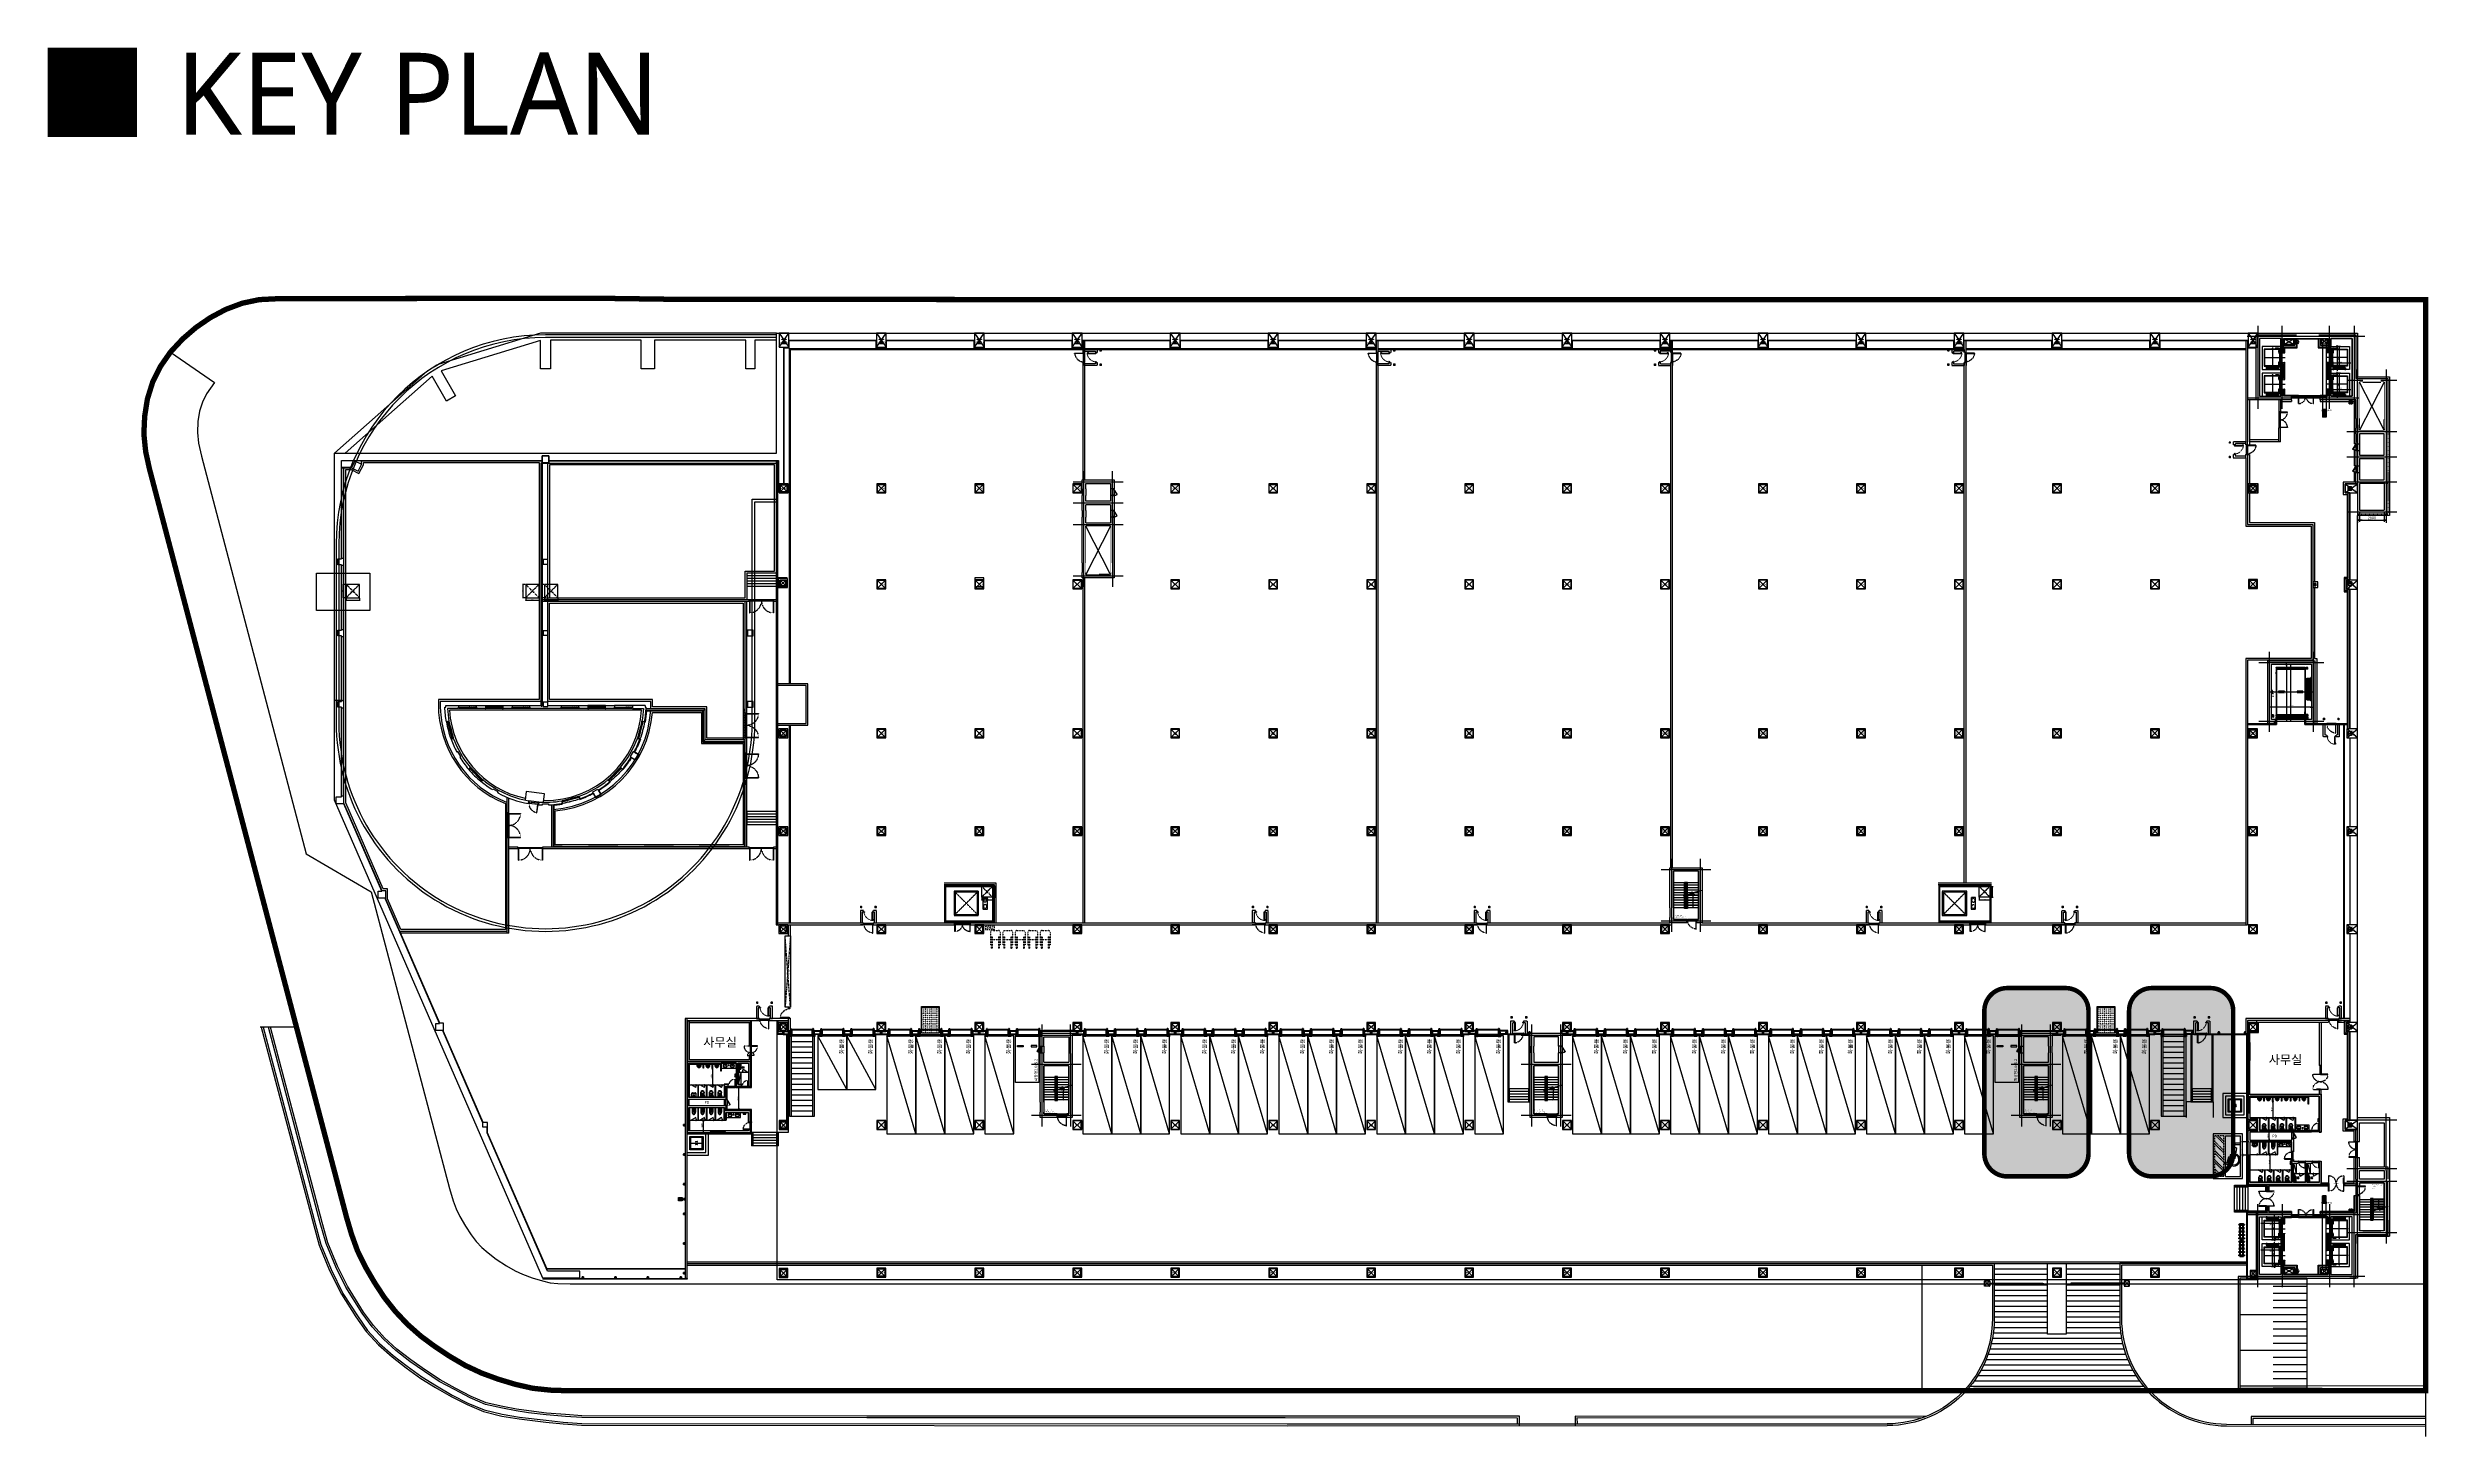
# Model space of a CAD drawing. Header units: millimetres. Extents: x -27408 to 60590, y 623 to 42257.
# Drawn here: x 54907 to 60136, y 16805 to 19857 of the extents above; entities that cross this region are included whole.
import ezdxf
from ezdxf.enums import TextEntityAlignment as Align

# ---------------------------------------------------------------- set-up
doc = ezdxf.new("R2010")
doc.units = ezdxf.units.MM
doc.header["$LTSCALE"] = 100
doc.header["$MEASUREMENT"] = 0
doc.header["$PDSIZE"] = -10
for name, pattern in [('-HID', [2.5, 1.5, -1]), ('A0-000 XR 평면도$0$HID', [2.5, 1.5, -1]), ('CEN', [62, 60, -1, 0, -1]), ('DASHDOT', [1, 0.5, -0.25, 0, -0.25]), ('DASHED', [0.75, 0.5, -0.25]), ('HID', [2.5, 1.5, -1]), ('HIDDEN', [2, 1, -1]), ('HIDDEN2', [0.1875, 0.125, -0.0625])]:
    doc.linetypes.add(name, pattern=pattern)
doc.layers.get('0').update_dxf_attribs({"linetype": 'CONTINUOUS'})
doc.layers.get('Defpoints').update_dxf_attribs({"color": 171, "linetype": 'CONTINUOUS'})
doc.layers.add('#프레임 라인', color=189, linetype='CONTINUOUS', plot=False)
doc.layers.add('기계 전기 소방', color=254, linetype='CONTINUOUS', plot=False)
for name, color, linetype in [('254', 254, 'CONTINUOUS'), ('A0-000 XR 평면도$0$DOOR', 4, 'CONTINUOUS'), ('A0-000 XR 평면도$0$DOOR(OPEN ELE)', 5, 'CONTINUOUS'), ('A0-000 XR 평면도$0$ELE9', 9, 'CONTINUOUS'), ('A0-000 XR 평면도$0$FD RD', 1, 'CONTINUOUS'), ('A0-000 XR 평면도$0$NDIM', 7, 'CONTINUOUS'), ('A0-000 XR 평면도$0$STEEL', 5, 'CONTINUOUS'), ('A0-000 XR 평면도$0$도크레벨러', 8, 'CONTINUOUS'), ('A0-000 XR 평면도$0$집수정', 4, 'CONTINUOUS'), ('CEN(ST)', 1, 'CEN'), ('COL', 2, 'CONTINUOUS'), ('COL-STEEL', 2, 'CONTINUOUS'), ('CON', 2, 'CONTINUOUS'), ('DOOR', 4, 'CONTINUOUS'), ('DOOR ELE', 253, 'CONTINUOUS'), ('DOOR(OPEN ELE)', 5, 'CONTINUOUS'), ('ELE5', 7, 'CONTINUOUS'), ('ELE7 (0.07)', 8, 'CONTINUOUS'), ('ELE9', 9, 'CONTINUOUS'), ('ELEV', 253, 'CONTINUOUS'), ('FIN(패널-100우레탄 방열)', 3, 'CONTINUOUS'), ('FIN(패널-200글라스울64k)', 4, 'CONTINUOUS'), ('FIN(패널-T150 방열)', 9, 'CONTINUOUS'), ('FIN(패널-T75 글라스울)', 6, 'CONTINUOUS'), ('h COLUMN', 252, 'CONTINUOUS'), ('HID', 8, 'HIDDEN'), ('HID-CON', 251, '-HID'), ('HID2', 252, 'HID'), ('LED', 7, 'CONTINUOUS'), ('OVERHEAD DOOR - 1', 4, 'CONTINUOUS'), ('OVERHEAD DOOR - ELE', 9, 'CONTINUOUS'), ('OVERHEAD DOOR - ETC', 252, 'CONTINUOUS'), ('Slope', 252, 'CONTINUOUS'), ('STAIR', 4, 'CONTINUOUS'), ('STEEL', 5, 'CONTINUOUS'), ('TEXT', 3, 'CONTINUOUS'), ('TOI', 12, 'CONTINUOUS'), ('WC', 2, 'CONTINUOUS'), ('WIN', 4, 'CONTINUOUS'), ('WIN-ETC', 1, 'CONTINUOUS'), ('WIN-G', 252, 'CONTINUOUS'), ('WIN2', 5, 'CONTINUOUS'), ('난간', 5, 'CONTINUOUS'), ('단열패널-방열문(저온공사분)', 251, 'CONTINUOUS'), ('자전거보관소', 5, 'CONTINUOUS'), ('주차-장애인', 252, 'CONTINUOUS'), ('주차-화물', 251, 'CONTINUOUS'), ('주차-확장', 251, 'CONTINUOUS'), ('지게차 충전소', 3, 'HIDDEN')]:
    doc.layers.add(name, color=color, linetype=linetype)
doc.styles.add('A0-000 XR 평면도$0$CGS', font='cgse', dxfattribs={"bigfont": 'cgs'})
doc.styles.add('CGS', font='cgse', dxfattribs={"bigfont": 'cgs'})
doc.styles.add('DIM', font='txt.shx', dxfattribs={"height": 30})
doc.styles.add('SID', font='')
doc.styles.add('TE', font='malgun_0.ttf')
doc.styles.add('나눔바른고딕', font='NanumBarunGothic.ttf')
doc.styles.add('돋움', font='')
doc.styles.add('돋움체', font='')
doc.styles.add('돋음', font='', dxfattribs={"height": 3})
doc.styles.get('SID').set_extended_font_data('Dotum')
doc.styles.get('돋움').set_extended_font_data('Dotum')
doc.styles.get('돋움체').set_extended_font_data('DotumChe')
doc.styles.get('돋음').set_extended_font_data('Dotum')
doc.linetypes.add('BATTING', pattern='A,0.0001,-0.1,[134,ltypeshp.shx,S=0.1,R=0,X=-0.1,Y=0],-0.2,[134,ltypeshp.shx,S=0.1,R=180,X=0.1,Y=0],-0.1', length=0.4001)
doc.dimstyles.new('A0-000 XR 평면도$0$NDIM 250', dxfattribs={"dimscale": 250, "dimtxt": 3.6, "dimasz": 1, "dimexe": 2, "dimexo": 2, "dimgap": 1, "dimtad": 1, "dimdec": 0, "dimdsep": 46, "dimtxsty": 'A0-000 XR 평면도$0$CGS', "dimblk": 'A0-000 XR 평면도$0$DOT0', "dimcen": 1, "dimdle": 8, "dimclrd": 2, "dimclre": 2, "dimclrt": 2, "dimadec": 0, "dimazin": 0, "dimtfac": 1, "dimtdec": 0, "dimtix": 1, "dimtmove": 2, "dimatfit": 3, "dimldrblk": 'A0-000 XR 평면도$0$DOT0', "dimfxl": 1, "dimtolj": 1, "dimtzin": 0, "dimlwd": -1, "dimlwe": -1, "dimarcsym": 0})
doc.dimstyles.new('NDIM 1200', dxfattribs={"dimscale": 75, "dimtxt": 3, "dimasz": 1, "dimexe": 2, "dimexo": 2, "dimgap": 1, "dimtad": 1, "dimdec": 0, "dimdsep": 46, "dimtxsty": 'CGS', "dimblk": 'DOT0', "dimcen": 1, "dimdle": 8, "dimclrd": 256, "dimclre": 256, "dimclrt": 256, "dimadec": 0, "dimazin": 0, "dimtfac": 1, "dimtdec": 0, "dimtix": 1, "dimtmove": 2, "dimatfit": 3, "dimldrblk": 'DOT0', "dimfxl": 1, "dimtolj": 1, "dimtzin": 0, "dimlwd": -1, "dimlwe": -1, "dimarcsym": 0})

# ---------------------------------------------------------------- blocks, each defined once
blk = doc.blocks.new('*U241')
at = {"color": 0, "linetype": 'ByBlock'}
for p, q in [((100, 75), (-100, 75)), ((-100, 75), (-100, -75)), ((-96, 70), (96, 70)), ((-96, -70), (-96, 70)), ((96, 70), (96, -70)), ((100, -75), (100, 75)), ((-100, -75), (100, -75)), ((96, -70), (-96, -70))]:
    blk.add_line(p, q, dxfattribs=at)
at = {"layer": 'Defpoints'}
blk.add_point((0, 0), dxfattribs=at)
blk = doc.blocks.new('WC1')
at = {"layer": 'h COLUMN', "ltscale": 0.1}
for p, q in [((70, -96), (-70, 96)), ((70, 96), (-70, -96))]:
    blk.add_line(p, q, dxfattribs=at)
at = {"layer": 'h COLUMN', "ltscale": 0.1, "rotation": 90}
blk.add_blockref('*U241', (0, 0), dxfattribs=at)
at = {"layer": 'Defpoints', "style": 'TE'}
for s, width, p in [('WC1', 0.8, (-34, 25)), ('ㅁ-200x150x4.5', 0.5, (-74, -35))]:
    blk.add_text(s, height=30, dxfattribs=dict(at, width=width)).set_placement(p, align=Align.MIDDLE_LEFT)
blk = doc.blocks.new('*U240')
at = {"color": 0, "linetype": 'ByBlock'}
for p, q in [((100, 75), (-100, 75)), ((-100, 75), (-100, -75)), ((-94, 69), (94, 69)), ((-94, -69), (-94, 69)), ((94, 69), (94, -69)), ((100, -75), (100, 75)), ((-100, -75), (100, -75)), ((94, -69), (-94, -69))]:
    blk.add_line(p, q, dxfattribs=at)
at = {"layer": 'Defpoints'}
blk.add_point((0, 0), dxfattribs=at)
blk = doc.blocks.new('WC2')
at = {"layer": 'h COLUMN', "ltscale": 0.1}
for p, q in [((69, -94), (-69, 94)), ((69, 94), (-69, -94))]:
    blk.add_line(p, q, dxfattribs=at)
at = {"layer": 'h COLUMN', "ltscale": 0.1, "rotation": 90}
blk.add_blockref('*U240', (0, 0), dxfattribs=at)
at = {"layer": 'Defpoints', "style": 'TE'}
for s, width, p in [('WC2', 0.8, (-34, 19)), ('ㅁ-200x150x6', 0.5, (-65, -24))]:
    blk.add_text(s, height=30, dxfattribs=dict(at, width=width)).set_placement(p, align=Align.MIDDLE_LEFT)
blk = doc.blocks.new('WC10')
at = {"color": 3}
blk.add_lwpolyline([(179, 200), (200, 200), (200, -200), (179, -200), (179, -6), (-179, -6), (-179, -200), (-200, -200), (-200, 200), (-179, 200), (-179, 6), (179, 6)], close=True, dxfattribs=at)
at = {"layer": 'Defpoints', "ltscale": 10000}
for p, q in [((200, -200), (-200, 200)), ((-200, -200), (200, 200))]:
    blk.add_line(p, q, dxfattribs=at)
blk.add_lwpolyline([(-200, 200), (200, 200), (200, -200), (-200, -200)], close=True, dxfattribs=at)
at = {"layer": 'Defpoints', "style": 'TE'}
for s, width, p in [('WC10', 0.8, (-87, 54)), ('H-400x400x13x21', 0.5, (-159, -59))]:
    blk.add_text(s, height=60, dxfattribs=dict(at, width=width)).set_placement(p, align=Align.MIDDLE_LEFT)
blk = doc.blocks.new('지하2층 WC1 2 배치')
at = {"layer": 'WC'}
for name, p in [('WC1', (49700, -77700)), ('WC1', (50500, -77700)), ('WC1', (53100, -77700)), ('WC1', (53900, -77700)), ('WC1', (56500, -77700)), ('WC1', (57300, -77700)), ('WC1', (59900, -77700)), ('WC1', (60700, -77700)), ('WC1', (61500, -77700)), ('WC1', (64100, -77700)), ('WC1', (64900, -77700)), ('WC1', (67500, -77700)), ('WC1', (68300, -77700)), ('WC1', (70900, -77700)), ('WC1', (71700, -77700)), ('WC1', (72500, -77700)), ('WC1', (75100, -77700)), ('WC1', (75900, -77700)), ('WC1', (78500, -77700)), ('WC1', (82700, -77700)), ('WC1', (83500, -77700)), ('WC1', (86100, -77700)), ('WC1', (86900, -77700)), ('WC1', (89500, -77700)), ('WC1', (90300, -77700)), ('WC1', (92900, -77700)), ('WC1', (93700, -77700)), ('WC1', (94500, -77700)), ('WC1', (97100, -77700)), ('WC1', (97900, -77700)), ('WC1', (100500, -77700)), ('WC1', (101300, -77700)), ('WC1', (103900, -77700)), ('WC1', (104700, -77700)), ('WC1', (105500, -77700)), ('WC1', (108100, -77700)), ('WC1', (108900, -77700)), ('WC1', (111500, -77700)), ('WC1', (112300, -77700)), ('WC1', (114900, -77700)), ('WC1', (115700, -77700)), ('WC1', (116500, -77700)), ('WC1', (119100, -77700)), ('WC1', (119900, -77700)), ('WC1', (122500, -77700)), ('WC1', (123300, -77700)), ('WC1', (125900, -77700)), ('WC1', (126700, -77700)), ('WC1', (127500, -77700)), ('WC1', (130100, -77700)), ('WC1', (130900, -77700)), ('WC1', (133475, -77700)), ('WC1', (137700, -77700)), ('WC1', (138500, -77700)), ('WC1', (141100, -77700)), ('WC1', (141900, -77700)), ('WC1', (144500, -77700)), ('WC1', (145300, -77700)), ('WC1', (147900, -77700)), ('WC1', (148700, -77700)), ('WC1', (149500, -77700)), ('WC1', (152100, -77700)), ('WC1', (152900, -77700)), ('WC1', (155500, -77700)), ('WC1', (156300, -77700)), ('WC1', (158900, -77700)), ('WC1', (159700, -77700)), ('WC1', (160500, -77700)), ('WC1', (163100, -77700)), ('WC1', (163900, -77700)), ('WC1', (166500, -77700)), ('WC1', (167300, -77700)), ('WC1', (169900, -77700)), ('WC1', (170700, -77700)), ('WC1', (171500, -77700)), ('WC1', (174100, -77700)), ('WC1', (174900, -77700)), ('WC1', (177500, -77700)), ('WC1', (178300, -77700)), ('WC1', (180900, -77700)), ('WC1', (181700, -77700)), ('WC1', (182500, -77700)), ('WC1', (185100, -77700)), ('WC1', (185900, -77700)), ('WC1', (188500, -77700)), ('WC1', (192700, -77700)), ('WC1', (193500, -77700)), ('WC1', (196100, -77700)), ('WC1', (196900, -77700)), ('WC1', (199500, -77700)), ('WC1', (200300, -77700)), ('WC1', (202900, -77700)), ('WC1', (203700, -77700)), ('WC1', (204500, -77700)), ('WC1', (207100, -77700)), ('WC1', (207900, -77700)), ('WC1', (210862, -77700)), ('WC1', (213825, -77700)), ('WC10', (38150, -96375)), ('WC2', (27200, -105200)), ('WC2', (30850, -105200)), ('WC2', (34500, -105200)), ('WC2', (38200, -105200))]:
    blk.add_blockref(name, p, dxfattribs=at)
at = {"layer": 'WC', "rotation": 90}
for p in [(38600, -88050), (38600, -91380), (38600, -94710), (38600, -96375), (38600, -98040), (38600, -101370), (38600, -104700)]:
    blk.add_blockref('WC2', p, dxfattribs=at)
blk = doc.blocks.new('A$C3F015CE3')
at = {"layer": 'TOI'}
for p, q in [((45, 720), (45, 555)), ((48, 535), (48, 280)), ((53, 545), (418, 545)), ((55, 730), (415, 730)), ((55, 545), (415, 545)), ((58, 715), (58, 579)), ((133, 601), (133, 575)), ((159, 625), (154, 625)), ((159, 470), (154, 470)), ((162, 625), (168, 625)), ((162, 470), (168, 470)), ((165, 631), (165, 636)), ((165, 628), (165, 622)), ((165, 619), (165, 614)), ((165, 476), (165, 481)), ((165, 473), (165, 467)), ((165, 464), (165, 459)), ((171, 625), (176, 625)), ((171, 470), (176, 470)), ((229, 625), (195, 625)), ((202, 366), (202, 301)), ((238, 625), (232, 625)), ((235, 631), (235, 665)), ((235, 626), (235, 660)), ((235, 628), (235, 622)), ((235, 623), (235, 617)), ((235, 619), (235, 584)), ((235, 614), (235, 579)), ((241, 625), (276, 625)), ((268, 366), (268, 301)), ((299, 625), (294, 625)), ((299, 470), (294, 470)), ((308, 625), (302, 625)), ((308, 470), (302, 470)), ((305, 631), (305, 636)), ((305, 628), (305, 622)), ((305, 619), (305, 614)), ((305, 476), (305, 481)), ((305, 473), (305, 467)), ((305, 464), (305, 459)), ((311, 625), (316, 625)), ((311, 470), (316, 470)), ((335, 746), (335, 750)), ((338, 601), (338, 575)), ((383, 732), (347, 732)), ((359, 675), (350, 675)), ((359, 675), (350, 675)), ((355, 750), (355, 769)), ((375, 769), (355, 769)), ((355, 683), (355, 732)), ((368, 675), (362, 675)), ((368, 675), (362, 675)), ((365, 773), (365, 711)), ((365, 681), (365, 690)), ((365, 681), (365, 690)), ((365, 678), (365, 672)), ((365, 678), (365, 672)), ((365, 669), (365, 659)), ((365, 669), (365, 659)), ((371, 675), (381, 675)), ((371, 675), (381, 675)), ((375, 750), (375, 769)), ((375, 683), (375, 732)), ((395, 746), (395, 750)), ((413, 715), (413, 579)), ((423, 535), (423, 280)), ((425, 720), (425, 555)), ((425, 638), (433, 638)), ((425, 594), (433, 594)), ((435, 596), (435, 636)), ((435, 632), (446, 632)), ((435, 600), (446, 600)), ((448, 602), (448, 630))]:
    blk.add_line(p, q, dxfattribs=at)
for centre, radius in [((165, 625), 8), ((165, 470), 8), ((305, 625), 8), ((305, 470), 8), ((365, 675), 12.5)]:
    blk.add_circle(centre, radius, dxfattribs=at)
for centre, radius, start, end in [((55, 720), 10, 90, 180), ((55, 555), 10, 180, 270), ((58, 535), 10, 90, 180), ((547, 295), 500, 181.7364, 192.72673), ((73, 715), 15, 90, 180), ((78, 579), 20, 180, 267.49852), ((355, 261), 305, 194.48863, 219.76524), ((234, 4156), 3600, 267.49852, 270.01989), ((245, 263), 150, 114.33602, 177.45077), ((355, 261), 260, 178.08405, 219.76524), ((103, 575), 30, 270, 0), ((315, 214), 245, 216.6852, 225.23453), ((223, 601), 90, 128.68219, 180), ((235, 125), 125, 222.51023, 317.48977), ((315, 214), 200, 216.6852, 230.57153), ((235, 585), 110, 51.31781, 128.68219), ((235, 270), 140, 68.21321, 111.78679), ((235, 125), 80, 234.34091, 305.65909), ((207, 366), 5, 90, 180), ((235, 318), 37.2, 207.56319, 332.43681), ((235, 625), 32.5, 90, 270), ((235, 274), 101, 73.83821, 106.16179), ((235, 625), 32.5, 270, 90), ((236, 4156), 3600, 269.98011, 272.50148), ((263, 366), 5, 0, 90), ((155, 214), 200, 309.42847, 323.3148), ((225, 263), 150, 2.54923, 65.66398), ((248, 601), 90, 0, 51.31781), ((115, 261), 260, 320.23476, 1.91595), ((155, 214), 245, 314.76547, 323.3148), ((352, 749), 17.6, 189.46903, 253.53306), ((368, 575), 30, 180, 270), ((115, 261), 305, 320.23476, 345.51137), ((378, 749), 17.6, 286.46694, 350.53097), ((393, 579), 20, 272.50148, 0), ((398, 715), 15, 0, 90), ((-77, 295), 500, 347.27327, 358.2636), ((413, 535), 10, 0, 90), ((415, 720), 10, 0, 90), ((415, 555), 10, 270, 0), ((433, 636), 2, 0, 90), ((433, 596), 2, 270, 0), ((446, 630), 2, 0, 90), ((446, 602), 2, 270, 0)]:
    blk.add_arc(centre, radius, start, end, dxfattribs=at)
at = {"layer": 'TOI', "style": 'DIM'}
for s, height, p in [('S', 8, (216, 497)), ('erim', 8, (223, 497)), ('㉿', 4, (246, 497))]:
    blk.add_text(s, height=height, dxfattribs=at).set_placement(p)
blk = doc.blocks.new('DOT0')
blk.add_line((-3, 0), (3, 0))
at = {"color": 6}
blk.add_circle((0, 0), 0.75, dxfattribs=at)
blk = doc.blocks.new('*D264')
at = {"layer": 'Defpoints', "color": 0, "ltscale": 0.1, "transparency": 16777216}
for p in [(37342156, 557571), (37342156, 555726), (37342156, 555726)]:
    blk.add_point(p, dxfattribs=at)
at = {"layer": 'ELE9', "ltscale": 0.1, "transparency": 16777216}
for p, q in [((37342156, 557521), (37342156, 555776)), ((37342256, 557571), (37342256, 557571)), ((37342256, 555726), (37342256, 555726))]:
    blk.add_line(p, q, dxfattribs=at)
at = {"layer": 'ELE9', "ltscale": 0.1, "transparency": 16777216, "xscale": 50, "yscale": 50, "zscale": 50}
for p, rotation in [((37342156, 557571), 90), ((37342156, 555726), 270)]:
    blk.add_blockref('DOT0', p, dxfattribs=dict(at, rotation=rotation))
at = {"layer": 'ELE9', "ltscale": 0.1, "transparency": 16777216, "insert": (37342031, 556649), "char_height": 150, "attachment_point": 5, "rotation": 90, "style": 'CGS'}
blk.add_mtext('\\A1;1845', dxfattribs=at)
blk = doc.blocks.new('A$C70181699')
at = {"layer": 'TOI', "linetype": '-HID', "ltscale": 0.05}
for p, q in [((117, 110), (17, 110)), ((67, 60), (67, 160))]:
    blk.add_line(p, q, dxfattribs=at)
at = {"layer": 'TOI', "linetype": '-HID', "ltscale": 0.01}
for points in [[(107, 70), (27, 70), (27, 150), (107, 150)], [(102, 75), (32, 75), (32, 145), (102, 145)]]:
    blk.add_lwpolyline(points, close=True, dxfattribs=at)
for radius in [25, 22.5]:
    blk.add_circle((67, 110), radius, dxfattribs=at)
at = {"layer": 'Defpoints', "style": 'SID'}
blk.add_text('FD50', height=40, dxfattribs=at).set_placement((3, 9))
blk = doc.blocks.new('A$C154D126E')
at = {"layer": 'TOI'}
for p, q in [((270, 285), (190, 285)), ((259, 430), (201, 430)), ((204, 402), (201, 402)), ((216, 321), (209, 397)), ((244, 321), (216, 321)), ((230, 325), (230, 245)), ((251, 397), (244, 321)), ((259, 402), (256, 402))]:
    blk.add_line(p, q, dxfattribs=at)
for centre, radius in [((230, 230), 230), ((230, 230), 220), ((180, 416), 25), ((230, 285), 15), ((230, 416), 8), ((280, 416), 25)]:
    blk.add_circle(centre, radius, dxfattribs=at)
for centre, radius, start, end in [((179, 202), 135, 154.00528, 180), ((179, 202), 135, 180, 205.99472), ((204, 190), 162, 130.34665, 154.00528), ((204, 215), 162, 205.99472, 229.65335), ((220, 172), 187, 109.38487, 130.34665), ((220, 233), 187, 229.65335, 250.61513), ((230, 142), 218, 94.63774, 109.38487), ((230, 263), 218, 250.61513, 270), ((204, 397), 5, 5.39095, 90), ((230, 263), 218, 270, 289.38487), ((230, 142), 218, 70.61513, 85.36226), ((256, 397), 5, 90, 174.60905), ((240, 172), 187, 49.65335, 70.61513), ((240, 233), 187, 289.38487, 310.34665), ((256, 190), 162, 25.99472, 49.65335), ((256, 215), 162, 310.34665, 334.00528), ((281, 202), 135, 0, 25.99472), ((281, 202), 135, 334.00528, 0)]:
    blk.add_arc(centre, radius, start, end, dxfattribs=at)
blk = doc.blocks.new('A$C826036f8')
at = {"layer": 'TOI'}
for p, q in [((0, 115), (0, 446)), ((5, 451), (65, 451)), ((65, 110), (5, 110)), ((7, 451), (7, 110)), ((13, 451), (13, 451)), ((13, 96), (13, 110)), ((67, 451), (67, 452)), ((67, 95), (67, 111)), ((70, 446), (70, 281)), ((70, 281), (70, 115)), ((122, 507), (373, 507)), ((373, 55), (122, 55)), ((473, 561), (123, 561)), ((473, 1), (123, 1)), ((320, 393), (350, 393)), ((350, 369), (320, 369)), ((320, 193), (350, 193)), ((350, 169), (320, 169)), ((414, 393), (392, 393)), ((414, 193), (392, 193)), ((414, 369), (393, 369)), ((414, 169), (393, 169)), ((414, 369), (414, 418)), ((414, 343), (414, 393)), ((414, 169), (414, 218)), ((414, 193), (414, 203)), ((414, 143), (414, 193)), ((421, 425), (428, 425)), ((428, 336), (421, 336)), ((421, 225), (428, 225)), ((428, 136), (421, 136)), ((428, 452), (428, 544)), ((428, 452), (428, 110)), ((428, 281), (428, 18)), ((445, 561), (473, 561)), ((445, 1), (473, 1)), ((473, 1), (473, 561))]:
    blk.add_line(p, q, dxfattribs=at)
for centre, radius in [((243, 281), 55), ((243, 281), 40), ((208, 281), 4), ((218, 305), 4), ((218, 256), 4), ((223, 281), 4), ((228, 295), 4), ((228, 267), 4), ((243, 316), 4), ((243, 301), 4), ((243, 281), 4), ((243, 261), 4), ((243, 246), 4), ((257, 295), 4), ((257, 267), 4), ((263, 281), 4), ((267, 305), 4), ((267, 256), 4), ((278, 281), 4), ((278, 281), 4)]:
    blk.add_circle(centre, radius, dxfattribs=at)
for centre, radius, start, end in [((5, 446), 5, 134.99089, 180.0106), ((5, 115), 5, 179.99965, 224.99999), ((5, 446), 5, 89.99963, 134.98468), ((5, 115), 5, 225.00465, 270.00265), ((123, 451), 110, 89.9982, 180.0006), ((106, 96), 93.5, 180.12634, 230.42839), ((111, 98), 98.1, 229.18772, 277.00841), ((65, 446), 5, 45.0056, 90.00433), ((65, 115), 5, 269.99966, 314.98138), ((122, 452), 55, 134.99748, 180.00301), ((110, 97), 43.9, 183.27728, 284.68078), ((65, 446), 5, 359.99937, 44.99895), ((65, 115), 5, 314.98867, 0.01389), ((122, 452), 55, 90.00023, 134.99545), ((320, 381), 12.2, 89.99994, 179.99999), ((320, 381), 12.2, 180, 269.99997), ((320, 181), 12.2, 89.99994, 179.99999), ((320, 181), 12.2, 180, 269.99997), ((350, 400), 7, 270.00024, 309.74294), ((350, 362), 7, 48.73224, 90.00001), ((350, 200), 7, 270.00024, 309.74294), ((350, 162), 7, 48.73224, 90.00001), ((358, 381), 4.93, 89.92272, 179.92273), ((358, 381), 4.93, 179.92272, 269.92269), ((358, 181), 4.93, 89.92272, 179.92273), ((358, 181), 4.93, 179.92271, 269.92271), ((366, 381), 18.2, 228.73203, 314.73697), ((366, 181), 18.2, 228.73203, 314.73697), ((366, 381), 18.2, 48.66194, 129.74294), ((366, 181), 18.2, 48.66194, 129.74294), ((350, 433), 48.1, 279.20495, 321.31988), ((352, 328), 48.1, 39.43604, 82.52435), ((350, 233), 48.1, 279.20495, 321.31988), ((352, 128), 48.1, 39.43604, 82.52435), ((373, 452), 55, 359.99987, 89.99893), ((373, 110), 55, 270.00234, 0.00413), ((391, 402), 3.4, 334.40247, 154.40249), ((391, 202), 3.4, 64.40249, 154.40247), ((392, 360), 3.46, 208.39753, 28.39752), ((392, 160), 3.46, 208.39753, 28.39752), ((439, 382), 48.1, 158.08792, 204.87228), ((439, 182), 48.1, 158.08792, 204.87228), ((391, 202), 3.4, 334.40247, 64.40247), ((421, 418), 7, 90.00106, 180.0133), ((421, 343), 7, 179.99606, 224.99906), ((421, 218), 7, 90.00106, 180.0133), ((421, 143), 7, 180.0077, 269.95315), ((421, 343), 7, 225.02594, 270.01868), ((445, 544), 17, 134.99186, 180.00974), ((445, 18), 17, 179.97866, 225.01789), ((445, 544), 17, 90.00172, 134.98429), ((445, 18), 17, 225.03431, 269.99615)]:
    blk.add_arc(centre, radius, start, end, dxfattribs=at)
blk = doc.blocks.new('*D265')
at = {"layer": 'Defpoints', "color": 0, "ltscale": 0.1, "transparency": 16777216}
for p in [(37341812, 551571), (37341614, 549871), (37341815, 549871)]:
    blk.add_point(p, dxfattribs=at)
at = {"layer": 'ELE9', "ltscale": 0.1, "transparency": 16777216}
for p, q in [((37341815, 551521), (37341815, 549921)), ((37341912, 551571), (37341915, 551571)), ((37341714, 549871), (37341915, 549871))]:
    blk.add_line(p, q, dxfattribs=at)
at = {"layer": 'ELE9', "ltscale": 0.1, "transparency": 16777216, "xscale": 50, "yscale": 50, "zscale": 50}
for p, rotation in [((37341815, 551571), 90), ((37341815, 549871), 270)]:
    blk.add_blockref('DOT0', p, dxfattribs=dict(at, rotation=rotation))
at = {"layer": 'ELE9', "ltscale": 0.1, "transparency": 16777216, "insert": (37341690, 550721), "char_height": 150, "attachment_point": 5, "rotation": 90, "style": 'CGS'}
blk.add_mtext('\\A1;1700', dxfattribs=at)
blk = doc.blocks.new('*D261')
at = {"layer": 'Defpoints', "color": 0, "ltscale": 0.1, "transparency": 16777216}
for p in [(37166960, 561276), (37166960, 559421), (37166960, 559421)]:
    blk.add_point(p, dxfattribs=at)
at = {"layer": 'ELE9', "ltscale": 0.1, "transparency": 16777216}
for p, q in [((37166960, 561226), (37166960, 559471)), ((37167060, 561276), (37167060, 561276)), ((37167060, 559421), (37167060, 559421))]:
    blk.add_line(p, q, dxfattribs=at)
at = {"layer": 'ELE9', "ltscale": 0.1, "transparency": 16777216, "xscale": 50, "yscale": 50, "zscale": 50}
for p, rotation in [((37166960, 561276), 90), ((37166960, 559421), 270)]:
    blk.add_blockref('DOT0', p, dxfattribs=dict(at, rotation=rotation))
at = {"layer": 'ELE9', "ltscale": 0.1, "transparency": 16777216, "insert": (37166835, 560349), "char_height": 150, "attachment_point": 5, "rotation": 90, "style": 'CGS'}
blk.add_mtext('\\A1;1855', dxfattribs=at)
blk = doc.blocks.new('A$C53FA6734')
at = {"layer": 'TOI'}
blk.add_lwpolyline([(0, 150), (300, 150), (300, 0), (0, 0)], close=True, dxfattribs=at)
for points in [[(300, 0), (0, 150)], [(0, 0), (300, 150)]]:
    blk.add_lwpolyline(points, dxfattribs=at)
blk = doc.blocks.new('A$C43632D92')
at = {"layer": 'TOI'}
for p, q in [((0, 0), (0, 210)), ((0, 210), (40, 210)), ((40, 210), (40, 180)), ((170, 140), (170, 145)), ((170, 145), (210, 145)), ((210, 140), (170, 140)), ((210, 10), (170, 10)), ((170, 10), (170, 0)), ((180, 98), (180, 140)), ((180, 0), (180, 52)), ((200, 98), (200, 140)), ((200, 0), (200, 52)), ((210, 145), (210, 140)), ((210, 0), (210, 10)), ((340, 180), (340, 210)), ((340, 210), (380, 210)), ((380, 210), (380, 0)), ((380, 0), (0, 0))]:
    blk.add_line(p, q, dxfattribs=at)
blk.add_circle((190, 75), 25, dxfattribs=at)
for centre, radius, start, end in [((70, 35), 188, 106.7218, 111.80141), ((52, 153), 71.7, 111.80141, 120.03205), ((247, -112), 400, 120.03205, 123.69007), ((46, 180), 6.05, 180, 225), ((62, 196), 28.3, 225, 245.38151), ((93, 183), 69, 123.69007, 132.50111), ((255, -35), 290, 128.5584, 135), ((69, 212), 45.9, 245.38151, 259.99202), ((143, 174), 110, 132.50111, 143.1301), ((388, 2021), 1883, 259.99202, 262.26705), ((273, 139), 235, 143.1301, 150.39619), ((141, 149), 79.9, 135, 147.28538), ((278, 195), 211, 150.39619, 156.33066), ((1292, -519), 1407, 147.28538, 149.03624), ((-108, 413), 232, 330.67556, 336.33066), ((-82, 453), 229, 324.46232, 330.67556), ((190, 185), 85, 341.9686, 198.0314), ((268, 163), 179, 149.03624, 153.95283), ((427, 133), 334, 153.95283, 158.62608), ((29, 427), 124, 315.99456, 324.46232), ((-67, 379), 217, 332.82337, 338.62608), ((108, 394), 44.6, 299.74488, 315.99456), ((-24, 395), 185, 329.03624, 332.82337), ((206, 680), 530, 262.26705, 264.80557), ((57, 565), 218, 292.42338, 299.74488), ((-153, 507), 354, 326.29478, 329.03624), ((109, 366), 58, 315, 326.29478), ((79, 436), 128, 307.41309, 315), ((246, 1117), 969, 264.80557, 266.68345), ((155, 426), 51.6, 281.30993, 292.42338), ((166, 363), 18.4, 284.03624, 307.41309), ((165, 503), 125, 274.18492, 281.30993), ((176, 407), 59.1, 271.04163, 284.03624), ((215, 503), 125, 258.69007, 265.81508), ((204, 407), 59.1, 255.96376, 268.95837), ((134, 1117), 969, 273.31655, 275.19443), ((214, 363), 18.4, 232.58691, 255.96376), ((225, 426), 51.6, 247.57662, 258.69007), ((301, 436), 128, 225, 232.58691), ((323, 565), 218, 240.25512, 247.57662), ((174, 680), 530, 275.19443, 277.73295), ((271, 366), 58, 213.70522, 225), ((533, 507), 354, 210.96376, 213.70522), ((404, 395), 185, 207.17663, 210.96376), ((272, 394), 44.6, 224.00544, 240.25512), ((447, 379), 217, 201.37392, 207.17663), ((-8, 2021), 1883, 277.73295, 280.00798), ((351, 427), 124, 215.53768, 224.00544), ((-46, 133), 334, 21.37392, 26.04717), ((462, 453), 229, 209.32444, 215.53768), ((112, 163), 179, 26.04717, 30.96376), ((-912, -519), 1407, 30.96376, 32.71462), ((488, 413), 232, 203.66934, 209.32444), ((102, 195), 211, 23.66934, 29.60381), ((107, 139), 235, 29.60381, 36.8699), ((239, 149), 79.9, 32.71462, 45), ((125, -35), 290, 45, 51.4416), ((237, 174), 110, 36.8699, 47.49889), ((311, 212), 45.9, 280.00798, 294.61849), ((287, 183), 69, 47.49889, 56.30993), ((318, 196), 28.3, 294.61849, 315), ((133, -112), 400, 56.30993, 59.96795), ((334, 180), 6.05, 315, 0), ((328, 153), 71.7, 59.96795, 68.19859), ((310, 35), 188, 68.19859, 73.2782)]:
    blk.add_arc(centre, radius, start, end, dxfattribs=at)
blk = doc.blocks.new('*D262')
at = {"layer": 'Defpoints', "color": 0, "ltscale": 0.1, "transparency": 16777216}
for p in [(37165910, 555446), (37165910, 554266), (37165910, 554266)]:
    blk.add_point(p, dxfattribs=at)
at = {"layer": 'ELE9', "ltscale": 0.1, "transparency": 16777216}
blk.add_line((37165910, 555396), (37165910, 554316), dxfattribs=at)
at = {"layer": 'ELE9', "ltscale": 0.1, "transparency": 16777216, "xscale": 50, "yscale": 50, "zscale": 50}
for p, rotation in [((37165910, 555446), 90), ((37165910, 554266), 270)]:
    blk.add_blockref('DOT0', p, dxfattribs=dict(at, rotation=rotation))
at = {"layer": 'ELE9', "ltscale": 0.1, "transparency": 16777216, "insert": (37165785, 554856), "char_height": 150, "attachment_point": 5, "rotation": 90, "style": 'CGS'}
blk.add_mtext('\\A1;1180', dxfattribs=at)
blk = doc.blocks.new('*D263')
at = {"layer": 'Defpoints', "color": 0, "ltscale": 0.1, "transparency": 16777216}
for p in [(37341752, 554101), (37341752, 554101), (37341752, 553191)]:
    blk.add_point(p, dxfattribs=at)
at = {"layer": 'ELE9', "ltscale": 0.1, "transparency": 16777216}
for p, q in [((37341752, 553241), (37341752, 554051)), ((37341852, 554101), (37341852, 554101)), ((37341852, 553191), (37341852, 553191))]:
    blk.add_line(p, q, dxfattribs=at)
at = {"layer": 'ELE9', "ltscale": 0.1, "transparency": 16777216, "xscale": 50, "yscale": 50, "zscale": 50}
for p, rotation in [((37341752, 554101), 90), ((37341752, 553191), 270)]:
    blk.add_blockref('DOT0', p, dxfattribs=dict(at, rotation=rotation))
at = {"layer": 'ELE9', "ltscale": 0.1, "transparency": 16777216, "insert": (37341627, 553646), "char_height": 150, "attachment_point": 5, "rotation": 90, "style": 'CGS'}
blk.add_mtext('\\A1;910', dxfattribs=at)
blk = doc.blocks.new('I2-샤워수전')
at = {"layer": 'TOI'}
for p, q in [((-139.9801, -95.5), (-139.9801, 269.9818)), ((-139.9801, 269.9818), (-138.7399, 268.7417)), ((-138.7399, 268.7417), (-138.7399, -95.5)), ((-136, 268.7417), (-138.7399, 268.7417)), ((-133.1957, 270), (-136, 270)), ((-136, 270), (-136, 268.7417)), ((-136, 268.7417), (-136, -95.5)), ((-126.9702, 257.7638), (-126.9567, 268.1623)), ((-123.1287, 257.7295), (-123.1275, 268.128)), ((-122.072, 258.7862), (-123.1287, 257.7295)), ((-123.1275, 268.128), (-122.072, 267.0724)), ((-122.072, 267.0724), (-122.072, 258.7862)), ((-122, 258.8286), (-122, 266.97)), ((-118.7416, 286), (-120, 286)), ((-120, 286), (-120, 283.1892)), ((-120, 283.1892), (-32, 283.1892)), ((-120, 276.8206), (-120, 283.1892)), ((-118.7416, 288.74), (-119.9818, 289.9801)), ((-119.9818, 289.9801), (-30.0181, 289.9801)), ((-32, 288.74), (-118.7416, 288.74)), ((-118.7416, 288.74), (-118.7416, 286)), ((-32, 286), (-118.7416, 286)), ((-118.13, 252.729), (-117.0724, 253.7866)), ((-33.8699, 252.729), (-118.13, 252.729)), ((-118.13, 248.7642), (-118.13, 252.729)), ((-118.13, 248.7642), (-33.8699, 248.7642)), ((-33.873, 276.9461), (-118.127, 276.9461)), ((-118.127, 273.1266), (-118.127, 276.9461)), ((-118.127, 273.1266), (-33.873, 273.1266)), ((-117.0724, 272.072), (-118.127, 273.1266)), ((-34.9275, 272.072), (-117.0724, 272.072)), ((-117.0724, 253.7866), (-34.9275, 253.7866)), ((-117, 271.97), (-35, 271.97)), ((-35, 253.8286), (-117, 253.8286)), ((-33.873, 273.1266), (-34.9275, 272.072)), ((-34.9275, 253.7866), (-33.8699, 252.729)), ((-33.873, 273.1266), (-33.873, 276.9461)), ((-33.8699, 248.7642), (-33.8699, 252.729)), ((-32, 288.74), (-32, 286)), ((-32, 283.1892), (-32, 286)), ((-32, 283.1892), (-32, 276.8206)), ((-30.0181, 289.9801), (-31.2582, 288.74)), ((-30, 266.97), (-30, 258.8286)), ((-29.928, 267.0724), (-28.8724, 268.128)), ((-29.928, 258.7862), (-29.928, 267.0724)), ((-28.8713, 257.7295), (-29.928, 258.7862)), ((-28.8724, 268.128), (-28.8713, 257.7295)), ((-25.0432, 268.1623), (-25.0297, 257.7638)), ((-16, 270), (-18.8042, 270)), ((-14.5269, 279.7023), (-17.8725, 277.5109)), ((-16, 270), (-16, -72.5)), ((-15.257, 249.3132), (-15.257, 268.7443)), ((-11.2574, 268.7443), (-15.257, 268.7443)), ((-11.2574, 249.3132), (-15.257, 249.3132)), ((-10.6031, 247.1202), (-13.9479, 244.9278)), ((-13.9479, -100), (-13.9479, 244.9278)), ((-11.2574, 268.7443), (-10.0199, 269.9818)), ((-11.2574, 249.3132), (-11.2574, 268.7443)), ((-11.2574, 249.3132), (-10.0199, 250.5507)), ((-10.0199, 269.9818), (-10.0199, 250.5507)), ((-9.6055, 240.8677), (-9.9483, 241.2105)), ((-9.9483, 241.2105), (-9.9483, -91.6827)), ((-9.528, -91.1508), (-9.528, 234.8682)), ((-5.5284, 234.8682), (-9.528, 234.8682)), ((-7.3041, 245.2671), (-6.0202, 246.551)), ((-6.0202, 246.551), (0, 246.551)), ((-5.6059, 244.8674), (-5.9486, 245.2101)), ((0, 244.8674), (-5.6059, 244.8674)), ((0, 234.8682), (-5.5284, 234.8682)), ((-5.5284, 234.8682), (-5.5284, -91)), ((0, 246.551), (0, 244.8674)), ((0, 244.8674), (0, 234.8682)), ((0, 234.8682), (0, -78)), ((-375, -95.5), (-404.9999, -95.5)), ((-404.9999, -114.4999), (-375, -114.4999)), ((-85, -95.5), (-375, -95.5)), ((-375, -95.5), (-375, -114.5)), ((-85, -114.5), (-375, -114.5)), ((-150, -252.5307), (-150, -243.5307)), ((-150, -243.5307), (-149, -243.5307)), ((-150, -252.5307), (-149, -252.5307)), ((-149, -243.5307), (-149, -252.5307)), ((-142, -235.5307), (-105.8113, -235.5307)), ((-142, -235.5307), (-142, -236.5307)), ((-105.8113, -236.5307), (-142, -236.5307)), ((-142, -260.5307), (-142, -259.5307)), ((-142, -259.5307), (-105.8113, -259.5307)), ((-105.8113, -260.5307), (-142, -260.5307)), ((-139.9801, -37.0004), (-140, -37.0004)), ((-140, -132.3411), (-140, -114.4999)), ((-139.9802, -132.3411), (-140, -132.3411)), ((-139.9801, -235.5307), (-139.9801, -114.4999)), ((-139.9801, -269.9818), (-139.9801, -260.5307)), ((-138.7426, -268.7443), (-139.9801, -269.9818)), ((-138.7426, -118.2165), (-138.7426, -235.5307)), ((-138.7426, -118.2165), (-134.7429, -118.2165)), ((-138.7426, -260.5307), (-138.7426, -268.7443)), ((-138.7426, -268.7443), (-134.7429, -268.7443)), ((-134.7429, -118.2165), (-134.7429, -235.5307)), ((-134.7429, -260.5307), (-134.7429, -268.7443)), ((-122.5, -161.5307), (-122.5, -170.5307)), ((-122.5, -161.5307), (-121.5, -161.5307)), ((-121.5, -170.5307), (-122.5, -170.5307)), ((-121.5, -161.5307), (-121.5, -170.5307)), ((-90.5, -120.8844), (-120, -120.8844)), ((-120, -125.847), (-120, -120.8844)), ((-90.5, -125.847), (-120, -125.847)), ((-120, -125.847), (-120, -128)), ((-90.5, -128), (-120, -128)), ((-119.9818, -289.9801), (-118.7443, -288.7426)), ((-60.0181, -289.9801), (-119.9818, -289.9801)), ((-118.7443, -284.7429), (-61.2556, -284.7429)), ((-118.7443, -288.7426), (-118.7443, -284.7429)), ((-118.7443, -288.7426), (-61.2556, -288.7426)), ((-114.5, -153.5307), (-105.8113, -153.5307)), ((-114.5, -153.5307), (-114.5, -154.5307)), ((-105.8113, -154.5307), (-114.5, -154.5307)), ((-114.5, -177.5307), (-105.8113, -177.5307)), ((-114.5, -178.5307), (-114.5, -177.5307)), ((-105.8113, -178.5307), (-114.5, -178.5307)), ((-105.8113, -153.5307), (-105.8113, -154.5307)), ((-105.8113, -178.5307), (-105.8113, -177.5307)), ((-105.8113, -235.5307), (-105.8113, -236.5307)), ((-105.8113, -260.5307), (-105.8113, -259.5307)), ((-100.0618, -151.7125), (-99.4868, -152.5307)), ((-100.0618, -180.3489), (-99.4868, -179.5307)), ((-100.0618, -233.7125), (-99.4868, -234.5307)), ((-99.4868, -261.5307), (-100.0618, -262.3489)), ((-95, -70.25), (-95, -62.75)), ((-75.9999, -62.75), (-95, -62.75)), ((-95, -70.25), (-75.9999, -70.25)), ((-90.5, -120.8844), (-90.5, -125.847)), ((-90.5, -128), (-90.5, -125.847)), ((-90, -147.6085), (-90, -148.5307)), ((-90, -183.5307), (-90, -184.4528)), ((-90, -229.6086), (-90, -230.5307)), ((-90, -265.5307), (-90, -266.4528)), ((-89.9999, -147.4973), (-89.9999, -147.6085)), ((-89.9999, -184.4528), (-89.9999, -184.5641)), ((-89.9999, -229.4972), (-89.9999, -229.6086)), ((-89.9999, -266.4528), (-89.9999, -266.5642)), ((-85, -95.5), (-85, -114.5)), ((-54.9999, -95.5), (-85, -95.5)), ((-85, -114.4999), (-54.9999, -114.4999)), ((-37, -59.5), (-73, -59.5)), ((-73, -59.75), (-73, -59.5)), ((-73, -83.5), (-73, -73.25)), ((-73, -83.5), (-37, -83.5)), ((-73, -84), (-37, -84)), ((-73, -84), (-73, -95.5)), ((-73, -114.5), (-73, -127)), ((-37, -127), (-73, -127)), ((-37, -127.5), (-73, -127.5)), ((-73, -127.5), (-73, -170)), ((-73, -170), (-64.7714, -170)), ((-72.5, -59), (-37.5, -59)), ((-64.5, -170.5), (-72.5, -170.5)), ((-72.25, -83.5), (-72.25, -84)), ((-72.25, -127), (-72.25, -127.5)), ((-71.5915, -248.7393), (-71.4803, -248.7435)), ((-67.0935, -155.5), (-67.9521, -155.5)), ((-64, -164.034), (-64.7714, -164.034)), ((-64.7714, -164.034), (-64.7714, -170)), ((-64.7714, -170), (-64, -170)), ((-64, -164.0339), (-64, -160.4129)), ((-64, -170), (-64, -164.034)), ((-61.2556, -288.7426), (-61.2556, -284.7429)), ((-61.2556, -288.7426), (-60.0181, -289.9801)), ((-46, -160.3255), (-45.9999, -160.3282)), ((-45.9999, -160.3282), (-46, -163.8385)), ((-46, -163.8385), (-46, -170)), ((-46, -170), (-45.2285, -170)), ((-37.5, -170.5), (-45.5, -170.5)), ((-45.257, -158.7128), (-45.257, -158.3124)), ((-45.1299, -158.3124), (-45.257, -158.3124)), ((-45.257, -268.7443), (-45.257, -170.5)), ((-41.2574, -268.7443), (-45.257, -268.7443)), ((-45.2285, -170), (-45.2285, -164.034)), ((-45.2285, -170), (-37, -170)), ((-41.2574, -268.7443), (-41.2574, -170.5)), ((-40.0199, -269.9818), (-41.2574, -268.7443)), ((-40.0199, -170.5), (-40.0199, -269.9818)), ((-37.75, -83.5), (-37.75, -84)), ((-37.75, -127.5), (-37.75, -127)), ((-37, -83.5), (-37, -59.5)), ((-29, -78.0396), (-37, -78.0396)), ((-29, -83.2435), (-37, -83.2435)), ((-37, -99.9782), (-37, -84)), ((-29, -85.5), (-37, -85.5)), ((-37, -127), (-37, -110.0218)), ((-37, -170), (-37, -127.5)), ((-10, -100), (-36.5337, -100)), ((-36.5337, -110), (-10, -110)), ((-29, -78.0396), (-29, -83.2435)), ((-29, -85.5), (-29, -83.2435)), ((-28.2585, -141.3138), (-13.9479, -141.3138)), ((-28.2585, -145.3135), (-28.2585, -141.3138)), ((-28.2585, -145.3135), (-13.9479, -145.3135)), ((-27.021, -146.551), (-28.2585, -145.3135)), ((0, -146.551), (-27.021, -146.551)), ((-18.2689, -72.5), (-16, -72.5)), ((-13.9479, -141.3138), (-13.9479, -110)), ((-13.9479, -145.3135), (-13.9479, -141.3138)), ((-10, -118), (-10, -92)), ((-9.9483, -118.3173), (-9.9483, -141.2105)), ((-9.9483, -141.2105), (-9.6055, -140.8677)), ((-9.528, -134.8682), (-9.528, -118.8492)), ((-5.5284, -134.8682), (-9.528, -134.8682)), ((-9, -91), (-9, -119)), ((-5, -91), (-9, -91)), ((-5, -119), (-9, -119)), ((-5.9486, -145.2101), (-5.6059, -144.8674)), ((-5.6059, -144.8674), (0, -144.8674)), ((-5.5284, -119), (-5.5284, -134.8682)), ((-5.5284, -134.8682), (0, -134.8682)), ((-5, -79), (-5, -131)), ((-4, -132), (-4, -78)), ((0, -78), (-3.9999, -78)), ((0, -132), (-3.9999, -132)), ((0, -78), (0, -132)), ((0, -132), (0, -134.8682)), ((0, -134.8682), (0, -144.8674)), ((0, -144.8674), (0, -146.551)), ((0, -146.551), (0, -146.5511))]:
    blk.add_line(p, q, dxfattribs=at)
at = {"layer": 'TOI', "color": 8}
blk.add_line((-140, -95.5), (-140, -37.0004), dxfattribs=at)
at = {"layer": 'TOI'}
for points in [[(-138.6777, 270.3146), (-138.6729, 270.31, 0.15342613), (-138.662, 270.3048, 0.045421715), (-138.6448, 270.2992, 0.020149974), (-138.6214, 270.293, 0.011744307), (-138.5913, 270.2863, 0.0074580759), (-138.5547, 270.2791, 0.0052130132), (-138.5112, 270.2713, 0.0038023351), (-138.4612, 270.263, 0.0029456057), (-138.4043, 270.2543, 0.0023243166), (-138.3408, 270.245, 0.00190424), (-138.2706, 270.2353, 0.0015767952), (-138.194, 270.2251, 0.0013414299), (-138.1109, 270.2146, 0.001150205), (-138.0216, 270.2036, 0.001007006), (-137.9263, 270.1922, 0.0008830143), (-137.8254, 270.1805, 0.0007841632), (-137.719, 270.1685, 0.000708302), (-137.6073, 270.1562, 0.0006528647), (-137.4905, 270.1437, 0.0005794428), (-137.3699, 270.131, 0.0005028804), (-137.246, 270.1182, 0.000507306), (-137.1161, 270.105, 0.0005485182), (-136.9794, 270.0915, 0.0003965423), (-136.849, 270.0787, 0.0001537149), (-136.7293, 270.0671, 0.000498382), (-136.5718, 270.0523, 0.0007710988), (-136.3253, 270.0296, 0.0003625842), (-136, 270.0001, 0.0001909863)], [(-126.8415, 269.9396), (-127.1027, 269.9405, -0.0000849863), (-127.3655, 269.9416, -0.0000829559), (-127.6301, 269.9428, -0.0000828644), (-127.8958, 269.944, -0.0000857363), (-128.162, 269.9454, -0.0000879381), (-128.4279, 269.9468, -0.0000900138), (-128.693, 269.9484, -0.0000923149), (-128.9566, 269.95, -0.0000953471), (-129.2181, 269.9517, -0.0000985432), (-129.4767, 269.9535, -0.000102227), (-129.7318, 269.9554, -0.0001062906), (-129.9828, 269.9573, -0.0001108814), (-130.2289, 269.9594, -0.000116227), (-130.4696, 269.9615, -0.0001222683), (-130.7042, 269.9637, -0.0001288462), (-130.9322, 269.9659, -0.0001355773), (-131.1528, 269.9682, -0.000145465), (-131.366, 269.9705, -0.0001580114), (-131.5709, 269.9729, -0.0001659924), (-131.767, 269.9753, -0.000167768), (-131.9533, 269.9777, -0.0001983009), (-132.1321, 269.9802, -0.0002561466), (-132.3034, 269.9828, -0.0002230354), (-132.4587, 269.9852, -0.0000951186), (-132.5942, 269.9874, -0.0003450554), (-132.7453, 269.9902, -0.0007401192), (-132.9481, 269.9945, -0.0004748842), (-133.1958, 270.0001, -0.0002924684)], [(-126.9703, 257.7638), (-126.7852, 257.7637, -0.0001070012), (-126.5981, 257.7635, -0.0001027896), (-126.409, 257.7632, -0.0001026509), (-126.2185, 257.7628, -0.0001085482), (-126.0275, 257.7624, -0.000113122), (-125.8367, 257.7618, -0.0001176452), (-125.6469, 257.7612, -0.000122732), (-125.4589, 257.7605, -0.000129602), (-125.2735, 257.7597, -0.0001370651), (-125.0916, 257.7588, -0.0001460108), (-124.914, 257.7578, -0.0001563081), (-124.7415, 257.7568, -0.0001685014), (-124.575, 257.7556, -0.0001832691), (-124.4151, 257.7544, -0.0002007406), (-124.2628, 257.7531, -0.0002217507), (-124.1185, 257.7518, -0.0002455436), (-123.983, 257.7503, -0.0002793989), (-123.8565, 257.7489, -0.000323326), (-123.7399, 257.7473, -0.0003680941), (-123.6331, 257.7458, -0.0004052984), (-123.5368, 257.7442, -0.0005245351), (-123.4505, 257.7426, -0.0007602169), (-123.3747, 257.7409, -0.0007891286), (-123.3098, 257.7393, -0.0004067179), (-123.2566, 257.7378, -0.001501435), (-123.2105, 257.7359, -0.0051169057), (-123.1677, 257.7331, -0.0068177698), (-123.1287, 257.7294, -0.0075528072)], [(-126.9567, 268.1623), (-126.7719, 268.1622, -0.0001066736), (-126.5853, 268.162, -0.0001025233), (-126.3966, 268.1617, -0.0001024171), (-126.2066, 268.1613, -0.0001083108), (-126.0161, 268.1609, -0.0001128948), (-125.8258, 268.1603, -0.0001174293), (-125.6366, 268.1597, -0.0001225301), (-125.4491, 268.159, -0.0001294069), (-125.2644, 268.1582, -0.0001368817), (-125.083, 268.1573, -0.0001458346), (-124.9061, 268.1563, -0.0001561426), (-124.7342, 268.1552, -0.0001683427), (-124.5683, 268.1541, -0.0001831198), (-124.4091, 268.1529, -0.0002005981), (-124.2573, 268.1516, -0.0002216161), (-124.1136, 268.1502, -0.0002454154), (-123.9786, 268.1488, -0.000279278), (-123.8526, 268.1473, -0.0003232168), (-123.7364, 268.1458, -0.0003679847), (-123.63, 268.1443, -0.0004051814), (-123.5341, 268.1427, -0.0005244377), (-123.4482, 268.141, -0.0007601953), (-123.3726, 268.1393, -0.0007890088), (-123.308, 268.1377, -0.0004063284), (-123.255, 268.1363, -0.0015013682), (-123.2091, 268.1344, -0.0051174434), (-123.1664, 268.1316, -0.0068165361), (-123.1275, 268.128, -0.0075481547)], [(-126.8415, 269.9396), (-126.6587, 269.9026, -0.0001730096), (-126.4739, 269.8651, -0.0001658433), (-126.2868, 269.8269, -0.0001653714), (-126.0983, 269.7884, -0.0001747691), (-125.9091, 269.7496, -0.0001819548), (-125.7201, 269.7106, -0.0001890493), (-125.5318, 269.6717, -0.0001970173), (-125.3453, 269.633, -0.0002078708), (-125.1612, 269.5946, -0.0002196264), (-124.9805, 269.5567, -0.0002337627), (-124.804, 269.5196, -0.0002500126), (-124.6325, 269.4833, -0.0002692914), (-124.467, 269.4481, -0.0002926232), (-124.308, 269.414, -0.0003202453), (-124.1565, 269.3814, -0.0003534427), (-124.0128, 269.3502, -0.0003910267), (-123.878, 269.3207, -0.0004445078), (-123.7522, 269.2929, -0.0005138491), (-123.6361, 269.267, -0.0005844203), (-123.5298, 269.2431, -0.0006428973), (-123.4341, 269.2211, -0.0008307849), (-123.3482, 269.2012, -0.0012015158), (-123.2728, 269.1832, -0.0012453144), (-123.2084, 269.1675, -0.0006429853), (-123.1555, 269.1545, -0.0023608949), (-123.1098, 269.1422, -0.0079753551), (-123.0675, 269.129, -0.010453391), (-123.0289, 269.1152, -0.011358365)], [(-126.703, 255.0294), (-126.5232, 255.0867, -0.0001051484), (-126.341, 255.1446, -0.0001004499), (-126.1563, 255.2033, -0.0000999353), (-125.9699, 255.2624, -0.0001055373), (-125.7826, 255.3218, -0.000109726), (-125.595, 255.3811, -0.0001138533), (-125.4081, 255.4401, -0.0001184801), (-125.2225, 255.4986, -0.0001248707), (-125.0391, 255.5563, -0.0001317628), (-124.8589, 255.6129, -0.0001400966), (-124.6826, 255.6681, -0.0001496601), (-124.5111, 255.7218, -0.0001610462), (-124.3455, 255.7734, -0.000174817), (-124.1861, 255.823, -0.0001911464), (-124.0341, 255.8702, -0.0002107716), (-123.8899, 255.9148, -0.0002330021), (-123.7544, 255.9566, -0.0002646483), (-123.6277, 255.9954, -0.0003056618), (-123.5108, 256.0311, -0.0003474478), (-123.4037, 256.0637, -0.0003820801), (-123.307, 256.0929, -0.0004932291), (-123.2202, 256.1189, -0.000712245), (-123.1438, 256.1415, -0.0007384372), (-123.0784, 256.1607, -0.000383242), (-123.0247, 256.1763, -0.0013978319), (-122.9778, 256.1894, -0.0047100539), (-122.9337, 256.2005, -0.006176986), (-122.8927, 256.2098, -0.006736787)], [(-126.703, 255.0294), (-126.588, 254.6919, 0.010355926), (-126.4583, 254.3559, 0.010017607), (-126.3133, 254.0213, 0.0099165404), (-126.1534, 253.6892, 0.010187095), (-125.9779, 253.3609, 0.010316404), (-125.7876, 253.0372, 0.010393867), (-125.5819, 252.7193, 0.010445101), (-125.3616, 252.4079, 0.010550728), (-125.1264, 252.1043, 0.010607476), (-124.8774, 251.8093, 0.010679485), (-124.6145, 251.5241, 0.010715007), (-124.3387, 251.2493, 0.010761222), (-124.0502, 250.9863, 0.010791069), (-123.7502, 250.7352, 0.01083218), (-123.439, 250.4975, 0.010817696), (-123.1181, 250.2732, 0.010762292), (-122.788, 250.0637, 0.010832314), (-122.4495, 249.8687, 0.0109941), (-122.1032, 249.6894, 0.010704772), (-121.7524, 249.5255, 0.010041408), (-121.3985, 249.3779, 0.010894088), (-121.035, 249.246, 0.012679873), (-120.6602, 249.1302, 0.0098597236), (-120.3061, 249.0312, 0.003997736), (-119.9843, 248.95, 0.013234914), (-119.5737, 248.8807, 0.022373861), (-118.9472, 248.8186, 0.011277451), (-118.13, 248.7642, 0.0061173911)], [(-122.1444, 276.2146), (-122.3303, 276.1192, 0.0058642564), (-122.5144, 276.0192, 0.005803566), (-122.6969, 275.9144, 0.00578402), (-122.8775, 275.8052, 0.0058337337), (-123.0561, 275.6912, 0.0058579364), (-123.2324, 275.5729, 0.0058708979), (-123.4063, 275.45, 0.0058795661), (-123.5776, 275.3229, 0.0058977869), (-123.7462, 275.1913, 0.0059079944), (-123.9119, 275.0557, 0.0059206141), (-124.0745, 274.9158, 0.0059258462), (-124.234, 274.7721, 0.0059314569), (-124.3901, 274.6243, 0.005939448), (-124.5428, 274.4729, 0.0059535974), (-124.6917, 274.3177, 0.0059409717), (-124.837, 274.1592, 0.0059066842), (-124.9783, 273.9972, 0.005953781), (-125.1158, 273.8319, 0.0060643961), (-125.2492, 273.6631, 0.0058966398), (-125.3782, 273.4923, 0.0055151206), (-125.5022, 273.3197, 0.006053047), (-125.6234, 273.1416, 0.00716064), (-125.742, 272.9564, 0.0054789316), (-125.8508, 272.7811, 0.00199467), (-125.947, 272.6213, 0.0076053479), (-126.0599, 272.4121, 0.013017764), (-126.22, 272.0852, 0.0064272986), (-126.4215, 271.6543, 0.003430826)], [(-126.4215, 271.6543), (-126.2471, 271.5808, -0.0001022378), (-126.0704, 271.5063, -0.0000975793), (-125.8912, 271.4306, -0.0000970181), (-125.7104, 271.3542, -0.0001024328), (-125.5286, 271.2772, -0.0001064552), (-125.3466, 271.2001, -0.0001104166), (-125.1652, 271.1232, -0.0001148547), (-124.9851, 271.0467, -0.0001210091), (-124.8072, 270.971, -0.0001276382), (-124.6324, 270.8965, -0.0001356663), (-124.4615, 270.8236, -0.000144874), (-124.2952, 270.7525, -0.0001558468), (-124.1345, 270.6837, -0.0001691142), (-123.9801, 270.6174, -0.0001848529), (-123.8329, 270.5541, -0.0002037652), (-123.6932, 270.494, -0.0002251888), (-123.5621, 270.4373, -0.0002556883), (-123.4397, 270.3842, -0.000295207), (-123.3267, 270.3351, -0.0003354622), (-123.2233, 270.2899, -0.0003688032), (-123.1301, 270.249, -0.000475862), (-123.0465, 270.2122, -0.0006867), (-122.9731, 270.1795, -0.0007117278), (-122.9104, 270.1515, -0.0003697572), (-122.859, 270.1283, -0.0013459151), (-122.8145, 270.1076, -0.0045248867), (-122.7731, 270.0873, -0.0059144078), (-122.7354, 270.0676, -0.0064293308)], [(-118.13, 252.7289), (-118.328, 252.7328, -0.010357258), (-118.5278, 252.7447, -0.010019164), (-118.7294, 252.765, -0.0099183401), (-118.9322, 252.7936, -0.01018919), (-119.1356, 252.8311, -0.010318778), (-119.339, 252.8772, -0.010396488), (-119.5421, 252.9324, -0.010447957), (-119.7441, 252.9965, -0.01055381), (-119.9444, 253.0697, -0.01061076), (-120.1426, 253.1517, -0.010682948), (-120.3379, 253.2428, -0.01071862), (-120.5299, 253.3424, -0.010764958), (-120.7178, 253.4507, -0.010794899), (-120.9013, 253.5671, -0.010836078), (-121.0797, 253.6918, -0.010821613), (-121.2525, 253.8238, -0.010766184), (-121.4191, 253.9632, -0.010836195), (-121.5794, 254.1095, -0.010997975), (-121.7328, 254.2625, -0.010708451), (-121.8787, 254.4206, -0.010044753), (-122.0165, 254.583, -0.010897574), (-122.1477, 254.7532, -0.012683713), (-122.2722, 254.9321, -0.0098625034), (-122.3843, 255.1028, -0.0039988123), (-122.4816, 255.2595, -0.013238311), (-122.5875, 255.4651, -0.022378648), (-122.726, 255.7864, -0.011279383), (-122.8927, 256.2098, -0.0061183082)], [(-122.7354, 270.0676), (-122.6891, 270.174, -0.005866153), (-122.6402, 270.2797, -0.0058054286), (-122.5887, 270.3846, -0.0057858576), (-122.5345, 270.4886, -0.0058355648), (-122.4777, 270.5916, -0.0058597476), (-122.4184, 270.6936, -0.0058726824), (-122.3564, 270.7943, -0.0058813176), (-122.292, 270.8939, -0.005899505), (-122.2251, 270.992, -0.0059096713), (-122.1558, 271.0887, -0.0059222481), (-122.084, 271.1838, -0.0059274294), (-122.01, 271.2773, -0.0059329878), (-121.9336, 271.3691, -0.0059409212), (-121.8551, 271.4591, -0.0059550133), (-121.7744, 271.5472, -0.0059423179), (-121.6916, 271.6334, -0.0059079564), (-121.6069, 271.7175, -0.0059549909), (-121.5201, 271.7996, -0.0060655537), (-121.4313, 271.8796, -0.0058976868), (-121.3411, 271.9571, -0.0055160309), (-121.2499, 272.0321, -0.006053966), (-121.1554, 272.1056, -0.0071616173), (-121.057, 272.1779, -0.005479589), (-120.9636, 272.2444, -0.0019948917), (-120.8784, 272.3034, -0.0076061292), (-120.7664, 272.3735, -0.013018731), (-120.5909, 272.4739, -0.00642761), (-120.3591, 272.6009, -0.0034309509)], [(-122.1444, 276.2146), (-122.0598, 276.0449, -0.0000497137), (-121.974, 275.8728, -0.0000474162), (-121.887, 275.6983, -0.0000471219), (-121.7992, 275.522, -0.0000497436), (-121.711, 275.3447, -0.0000516821), (-121.6226, 275.1671, -0.0000535904), (-121.5346, 274.99, -0.0000557276), (-121.4472, 274.814, -0.0000587), (-121.3608, 274.6402, -0.0000618988), (-121.276, 274.4692, -0.000065777), (-121.193, 274.3019, -0.0000702236), (-121.1123, 274.1391, -0.0000755261), (-121.0344, 273.9818, -0.0000819369), (-120.9595, 273.8304, -0.0000895439), (-120.8881, 273.686, -0.0000986846), (-120.8205, 273.5489, -0.0001090396), (-120.7569, 273.4201, -0.0001237827), (-120.6977, 273.2998, -0.0001428834), (-120.643, 273.1886, -0.0001623414), (-120.593, 273.0867, -0.0001784543), (-120.548, 272.9948, -0.0002301962), (-120.5077, 272.9123, -0.0003320632), (-120.4723, 272.8397, -0.0003441498), (-120.4421, 272.7775, -0.0001789557), (-120.4174, 272.7264, -0.0006505197), (-120.3961, 272.6819, -0.0021853009), (-120.3767, 272.6399, -0.0028558654), (-120.3591, 272.6009, -0.0031070839)], [(-117.0724, 272.072), (-117.3107, 272.0664, 0.012801998), (-117.5521, 272.0489, 0.012155377), (-117.797, 272.019, 0.011973667), (-118.0442, 271.9767, 0.01248039), (-118.2927, 271.9207, 0.012719558), (-118.5414, 271.8513, 0.012875387), (-118.7894, 271.7678, 0.012977115), (-119.0356, 271.6705, 0.013184481), (-119.2786, 271.5588, 0.013294415), (-119.5175, 271.4334, 0.013439107), (-119.7509, 271.2939, 0.013511471), (-119.9778, 271.1413, 0.013609472), (-120.1968, 270.9754, 0.013663635), (-120.4072, 270.7974, 0.013733473), (-120.6076, 270.6076, 0.013723811), (-120.7974, 270.4073, 0.013660114), (-120.9753, 270.197, 0.013733563), (-121.1412, 269.9778, 0.013898453), (-121.2939, 269.7504, 0.013544581), (-121.4333, 269.5175, 0.012727078), (-121.5586, 269.2806, 0.013686969), (-121.6704, 269.0356, 0.015726234), (-121.7681, 268.7819, 0.012376275), (-121.8513, 268.5415, 0.0053918843), (-121.9191, 268.3225, 0.016185752), (-121.9766, 268.0442, 0.027066517), (-122.0276, 267.622, 0.013867457), (-122.0719, 267.0725, 0.007623951)], [(-122.0719, 258.7862), (-122.0664, 258.548, 0.012801717), (-122.0489, 258.3065, 0.012155106), (-122.019, 258.0617, 0.011973399), (-121.9766, 257.8145, 0.012480111), (-121.9206, 257.5659, 0.012719278), (-121.8513, 257.3172, 0.012875109), (-121.7677, 257.0692, 0.012976846), (-121.6704, 256.823, 0.013184221), (-121.5587, 256.58, 0.013294169), (-121.4333, 256.3411, 0.013438877), (-121.2938, 256.1077, 0.013511264), (-121.1412, 255.8808, 0.013609288), (-120.9753, 255.6618, 0.013663479), (-120.7974, 255.4514, 0.013733346), (-120.6075, 255.251, 0.013723716), (-120.4072, 255.0612, 0.013660052), (-120.1969, 254.8832, 0.013733534), (-119.9778, 254.7174, 0.013898458), (-119.7504, 254.5647, 0.01354462), (-119.5175, 254.4252, 0.012727143), (-119.2805, 254.2999, 0.013687071), (-119.0356, 254.1881, 0.015726389), (-118.7819, 254.0904, 0.012376427), (-118.5414, 254.0072, 0.0053919571), (-118.3224, 253.9394, 0.016185989), (-118.0442, 253.8819, 0.027066992), (-117.6219, 253.8309, 0.01386773), (-117.0724, 253.7866, 0.007624107)], [(-120.3145, 288.6777), (-120.3099, 288.673, -0.15341618), (-120.3048, 288.6621, -0.045417905), (-120.2991, 288.6449, -0.020148341), (-120.293, 288.6215, -0.011743394), (-120.2862, 288.5913, -0.0074575159), (-120.279, 288.5547, -0.0052126319), (-120.2712, 288.5113, -0.003802063), (-120.263, 288.4613, -0.0029453982), (-120.2542, 288.4044, -0.0023241551), (-120.245, 288.3409, -0.0019041092), (-120.2352, 288.2707, -0.0015766881), (-120.2251, 288.194, -0.0013413396), (-120.2145, 288.1109, -0.001150128), (-120.2035, 288.0217, -0.0010069391), (-120.1922, 287.9264, -0.000882956), (-120.1805, 287.8255, -0.0007841118), (-120.1685, 287.719, -0.0007082558), (-120.1562, 287.6074, -0.0006528222), (-120.1436, 287.4906, -0.0005794052), (-120.1309, 287.37, -0.000502848), (-120.1181, 287.246, -0.0005072734), (-120.105, 287.1162, -0.000548483), (-120.0914, 286.9795, -0.000396517), (-120.0787, 286.849, -0.000153705), (-120.067, 286.7293, -0.0004983502), (-120.0522, 286.5718, -0.0007710499), (-120.0296, 286.3253, -0.0003625613), (-120, 286.0001, -0.0001909742)], [(-119.1676, 273.0171), (-119.1701, 273.0239, -0.052346779), (-119.1745, 273.0396, -0.00917167), (-119.181, 273.0646, -0.0037109681), (-119.1894, 273.099, -0.0021232556), (-119.2, 273.1434, -0.0013297813), (-119.2127, 273.1977, -0.0009231763), (-119.2276, 273.2626, -0.0006704341), (-119.2446, 273.3376, -0.0005200854), (-119.264, 273.4233, -0.000410535), (-119.2854, 273.519, -0.0003374532), (-119.3091, 273.6251, -0.000280231), (-119.3347, 273.7409, -0.0002396396), (-119.3624, 273.8665, -0.000206505), (-119.392, 274.001, -0.0001819493), (-119.4234, 274.1442, -0.00016071), (-119.4564, 274.2953, -0.000143889), (-119.491, 274.4537, -0.0001310403), (-119.5269, 274.6188, -0.0001217219), (-119.5641, 274.7902, -0.0001094601), (-119.6021, 274.9657, -0.0000963242), (-119.6407, 275.1444, -0.0000976818), (-119.6805, 275.3292, -0.000106132), (-119.7218, 275.521, -0.000079151), (-119.7609, 275.7028, -0.0000332669), (-119.7965, 275.8685, -0.0000990634), (-119.8418, 276.0798, -0.0001575638), (-119.9105, 276.4014, -0.000078053), (-120, 276.8205, -0.0000424)], [(-29.928, 267.0725), (-29.9335, 267.3108, 0.012802286), (-29.951, 267.5522, 0.012155639), (-29.9809, 267.797, 0.011973911), (-30.0233, 268.0442, 0.012480627), (-30.0793, 268.2927, 0.012719778), (-30.1486, 268.5415, 0.012875586), (-30.2322, 268.7895, 0.012977289), (-30.3295, 269.0356, 0.01318463), (-30.4412, 269.2787, 0.013294533), (-30.5666, 269.5175, 0.013439193), (-30.7061, 269.7509, 0.013511522), (-30.8587, 269.9778, 0.013609488), (-31.0246, 270.1969, 0.013663614), (-31.2026, 270.4073, 0.013733416), (-31.3924, 270.6076, 0.013723717), (-31.5927, 270.7974, 0.013659987), (-31.803, 270.9754, 0.013733402), (-32.0222, 271.1413, 0.013898259), (-32.2496, 271.2939, 0.013544362), (-32.4825, 271.4334, 0.012726849), (-32.7195, 271.5587, 0.013686701), (-32.9644, 271.6705, 0.015725902), (-33.2181, 271.7682, 0.012375998), (-33.4586, 271.8513, 0.0053917601), (-33.6776, 271.9192, 0.016185372), (-33.9558, 271.9767, 0.02706586), (-34.3781, 272.0277, 0.013867121), (-34.9276, 272.072, 0.0076237682)], [(-34.9276, 253.7866), (-34.6893, 253.7921, 0.012802019), (-34.4479, 253.8096, 0.01215538), (-34.203, 253.8396, 0.011973654), (-33.9558, 253.8819, 0.01248036), (-33.7073, 253.9379, 0.012719509), (-33.4586, 254.0072, 0.01287532), (-33.2106, 254.0908, 0.012977031), (-32.9644, 254.1881, 0.013184379), (-32.7214, 254.2998, 0.013294296), (-32.4825, 254.4252, 0.013438971), (-32.2491, 254.5647, 0.013511321), (-32.0222, 254.7174, 0.01360931), (-31.8032, 254.8832, 0.013663462), (-31.5927, 255.0612, 0.013733291), (-31.3924, 255.251, 0.013723623), (-31.2026, 255.4514, 0.013659924), (-31.0246, 255.6617, 0.013733371), (-30.8587, 255.8808, 0.01389826), (-30.7061, 256.1082, 0.013544396), (-30.5666, 256.3411, 0.012726909), (-30.4413, 256.5781, 0.013686795), (-30.3295, 256.823, 0.015726046), (-30.2318, 257.0767, 0.012376139), (-30.1486, 257.3172, 0.0053918287), (-30.0808, 257.5362, 0.016185595), (-30.0233, 257.8145, 0.02706631), (-29.9722, 258.2367, 0.01386738), (-29.928, 258.7862, 0.0076239168)], [(-29.1073, 256.2098), (-29.1712, 256.0223, -0.010357511), (-29.2432, 255.8356, -0.010019425), (-29.3237, 255.6497, -0.0099186141), (-29.4125, 255.4651, -0.010189489), (-29.51, 255.2827, -0.010319096), (-29.6157, 255.1028, -0.010396821), (-29.73, 254.9262, -0.010448303), (-29.8523, 254.7532, -0.010554169), (-29.9829, 254.5845, -0.010611127), (-30.1212, 254.4206, -0.010683323), (-30.2673, 254.2621, -0.010718998), (-30.4205, 254.1095, -0.010765337), (-30.5808, 253.9633, -0.010795276), (-30.7474, 253.8238, -0.01083645), (-30.9203, 253.6917, -0.010821977), (-31.0986, 253.5671, -0.010766536), (-31.282, 253.4507, -0.010836536), (-31.47, 253.3424, -0.010998305), (-31.6624, 253.2428, -0.010708754), (-31.8573, 253.1517, -0.01004502), (-32.0539, 253.0698, -0.010897843), (-32.2558, 252.9965, -0.012683994), (-32.4641, 252.9322, -0.0098626988), (-32.6609, 252.8772, -0.00399889), (-32.8396, 252.8321, -0.01323853), (-33.0677, 252.7936, -0.022378913), (-33.4159, 252.7591, -0.011279471), (-33.8699, 252.7289, -0.0061183448)], [(-33.8699, 248.7642), (-33.5134, 248.7712, 0.010356372), (-33.1539, 248.7927, 0.010018024), (-32.7911, 248.8293, 0.0099169381), (-32.4261, 248.8807, 0.010187489), (-32.0601, 248.9482, 0.010316783), (-31.6938, 249.0312, 0.010394228), (-31.3284, 249.1307, 0.010445438), (-30.9648, 249.246, 0.010551042), (-30.6042, 249.3778, 0.010607761), (-30.2475, 249.5255, 0.010679741), (-29.896, 249.6894, 0.010715229), (-29.5504, 249.8687, 0.01076141), (-29.2121, 250.0637, 0.01079122), (-28.8818, 250.2733, 0.010832294), (-28.5608, 250.4976, 0.01081777), (-28.2497, 250.7353, 0.010762329), (-27.9498, 250.9861, 0.010832311), (-27.6612, 251.2494, 0.010994057), (-27.3852, 251.5249, 0.010704693), (-27.1224, 251.8094, 0.010041301), (-26.8744, 252.1017, 0.010893936), (-26.6383, 252.408, 0.012679651), (-26.4142, 252.7299, 0.0098595194), (-26.2123, 253.0373, 0.0039976507), (-26.0372, 253.3192, 0.013234591), (-25.8465, 253.6893, 0.022373214), (-25.597, 254.2674, 0.011277091), (-25.2969, 255.0296, 0.0061171888)], [(-32.8323, 273.0171), (-32.8298, 273.0239, 0.052267224), (-32.8253, 273.0396, 0.009156349), (-32.8189, 273.0646, 0.0037046637), (-32.8105, 273.099, 0.0021196237), (-32.7999, 273.1434, 0.0013274977), (-32.7872, 273.1977, 0.000921587), (-32.7723, 273.2626, 0.000669278), (-32.7553, 273.3376, 0.0005191874), (-32.7359, 273.4233, 0.0004098254), (-32.7145, 273.519, 0.0003368696), (-32.6909, 273.6251, 0.000279746), (-32.6652, 273.7409, 0.0002392246), (-32.6375, 273.8665, 0.0002061472), (-32.6079, 274.001, 0.000181634), (-32.5765, 274.1442, 0.0001604313), (-32.5435, 274.2953, 0.0001436394), (-32.509, 274.4537, 0.000130813), (-32.4731, 274.6188, 0.0001215108), (-32.4359, 274.7902, 0.0001092702), (-32.3979, 274.9657, 0.000096157), (-32.3593, 275.1444, 0.0000975121), (-32.3194, 275.3292, 0.0001059477), (-32.2782, 275.521, 0.0000790134), (-32.2391, 275.7028, 0.0000332091), (-32.2035, 275.8685, 0.0000988913), (-32.1582, 276.0798, 0.00015729), (-32.0895, 276.4014, 0.0000779173), (-32, 276.8205, 0.0000423262)], [(-31.6406, 272.6009), (-31.6378, 272.6081, -0.03292571), (-31.6308, 272.6239, -0.0059894471), (-31.6194, 272.6485, -0.0024544802), (-31.6036, 272.6819, -0.0014151779), (-31.583, 272.7249, -0.0008900007), (-31.5576, 272.7775, -0.000619555), (-31.5273, 272.84, -0.0004508414), (-31.4921, 272.9123, -0.0003504173), (-31.4518, 272.9947, -0.0002770101), (-31.4067, 273.0867, -0.000228038), (-31.3567, 273.1886, -0.0001896102), (-31.3021, 273.2997, -0.0001623682), (-31.2428, 273.42, -0.0001400951), (-31.1792, 273.5488, -0.000123601), (-31.1115, 273.6859, -0.0001093254), (-31.0402, 273.8303, -0.0000980231), (-30.9653, 273.9815, -0.000089398), (-30.8873, 274.139, -0.0000831512), (-30.8065, 274.3021, -0.0000749216), (-30.7237, 274.469, -0.0000660614), (-30.6395, 274.6386, -0.000067061), (-30.5525, 274.8138, -0.0000729321), (-30.4624, 274.9951, -0.0000546116), (-30.377, 275.1669, -0.0000231658), (-30.2992, 275.3232, -0.0000683566), (-30.2004, 275.5217, -0.0001091339), (-30.0504, 275.8227, -0.0000544269), (-29.8552, 276.2143, -0.0000296846)], [(-31.6406, 272.6009), (-31.5374, 272.5479, -0.0058642439), (-31.435, 272.4923, -0.0058035816), (-31.3337, 272.4341, -0.0057840661), (-31.2333, 272.3734, -0.0058338123), (-31.1341, 272.3101, -0.0058580483), (-31.0362, 272.2444, -0.0058710413), (-30.9395, 272.1761, -0.0058797424), (-30.8443, 272.1055, -0.0058979952), (-30.7507, 272.0324, -0.0059082357), (-30.6586, 271.9571, -0.0059208869), (-30.5683, 271.8794, -0.005926151), (-30.4796, 271.7995, -0.0059317921), (-30.3929, 271.7174, -0.0059398146), (-30.3081, 271.6333, -0.005953994), (-30.2253, 271.5471, -0.005941397), (-30.1446, 271.459, -0.0059071346), (-30.0661, 271.369, -0.0059542626), (-29.9897, 271.2772, -0.006064913), (-29.9156, 271.1835, -0.0058971688), (-29.844, 271.0885, -0.005515637), (-29.775, 270.9927, -0.006053636), (-29.7077, 270.8937, -0.0071613647), (-29.6418, 270.7908, -0.0054795099), (-29.5814, 270.6934, -0.0019948884), (-29.528, 270.6047, -0.0076061762), (-29.4652, 270.4884, -0.013019254), (-29.3762, 270.3069, -0.0064280643), (-29.2643, 270.0675, -0.0034312418)], [(-31.2582, 288.74), (-31.2556, 288.7349, -0.13510644), (-31.253, 288.7236, -0.030348634), (-31.2504, 288.7057, -0.012668585), (-31.2478, 288.6814, -0.0072283551), (-31.2451, 288.6501, -0.004538773), (-31.2425, 288.6122, -0.0031529994), (-31.2398, 288.5672, -0.0022904422), (-31.2372, 288.5154, -0.0017700447), (-31.2346, 288.4565, -0.0013940936), (-31.2321, 288.3908, -0.0011407767), (-31.2295, 288.3181, -0.000943714), (-31.227, 288.2388, -0.000802387), (-31.2246, 288.1528, -0.0006876893), (-31.2222, 288.0605, -0.0006019269), (-31.2199, 287.9619, -0.0005277454), (-31.2176, 287.8576, -0.0004686713), (-31.2154, 287.7476, -0.0004233514), (-31.2133, 287.6323, -0.0003902462), (-31.2113, 287.5118, -0.0003464943), (-31.2094, 287.3873, -0.0003008594), (-31.2076, 287.2595, -0.0003035103), (-31.2059, 287.1257, -0.0003281661), (-31.2042, 286.985, -0.000237586), (-31.2028, 286.8507, -0.0000925133), (-31.2015, 286.7275, -0.000298439), (-31.2, 286.5658, -0.0004622927), (-31.1982, 286.313, -0.0002179288), (-31.1959, 285.9797, -0.0001149638)], [(-25.5782, 271.6542), (-25.6616, 271.8457, 0.0058654911), (-25.7495, 272.0359, 0.005804721), (-25.8424, 272.2247, 0.0057851018), (-25.9398, 272.4119, 0.0058347571), (-26.0421, 272.5973, 0.00585889), (-26.1489, 272.7809, 0.0058717799), (-26.2604, 272.9622, 0.0058803706), (-26.3763, 273.1414, 0.0058985162), (-26.4967, 273.318, 0.0059086423), (-26.6215, 273.4921, 0.0059211826), (-26.7506, 273.6633, 0.0059263293), (-26.8839, 273.8317, 0.0059318571), (-27.0213, 273.9969, 0.005939761), (-27.1626, 274.1589, 0.005953826), (-27.3079, 274.3175, 0.0059411109), (-27.4569, 274.4726, 0.0059067381), (-27.6094, 274.624, 0.0059537466), (-27.7656, 274.7718, 0.006064273), (-27.9255, 274.9157, 0.0058964317), (-28.0877, 275.0554, 0.0055148517), (-28.252, 275.1902, 0.0060526671), (-28.422, 275.3226, 0.0071600786), (-28.5992, 275.4528, 0.0054784162), (-28.7672, 275.5726, 0.0019944697), (-28.9205, 275.6788, 0.0076045078), (-29.1221, 275.8049, 0.013016001), (-29.438, 275.9856, 0.0064262956), (-29.8552, 276.2143, 0.0034302594)], [(-29.2643, 270.0675), (-29.2579, 270.0718, -0.066876357), (-29.2427, 270.0799, -0.012399868), (-29.2185, 270.0917, -0.0050854443), (-29.1853, 270.1074, -0.0029309126), (-29.1422, 270.1273, -0.001842597), (-29.0894, 270.1513, -0.0012822938), (-29.0263, 270.1796, -0.000932865), (-28.9532, 270.212, -0.0007248774), (-28.8698, 270.2488, -0.0005729038), (-28.7765, 270.2898, -0.0004715182), (-28.673, 270.3349, -0.0003919854), (-28.5601, 270.384, -0.0003355999), (-28.4377, 270.4371, -0.0002895092), (-28.3065, 270.4938, -0.0002553744), (-28.1669, 270.554, -0.000225834), (-28.0197, 270.6173, -0.0002024457), (-27.8653, 270.6835, -0.0001845948), (-27.7046, 270.7523, -0.0001716639), (-27.538, 270.8235, -0.0001546327), (-27.3674, 270.8963, -0.0001363097), (-27.1939, 270.9702, -0.0001383514), (-27.0147, 271.0465, -0.0001504431), (-26.8291, 271.1253, -0.0001125924), (-26.6532, 271.2, -0.0000477052), (-26.4929, 271.2679, -0.0001409254), (-26.2894, 271.354, -0.0002248798), (-25.9804, 271.4845, -0.0001120537), (-25.5782, 271.6542, -0.0000610828)], [(-25.2969, 255.0296), (-25.4767, 255.0868, 0.0001053264), (-25.6589, 255.1448, 0.0001006197), (-25.8435, 255.2034, 0.000100104), (-26.03, 255.2625, 0.0001057152), (-26.2173, 255.3219, 0.0001099106), (-26.4049, 255.3812, 0.0001140446), (-26.5918, 255.4402, 0.0001186789), (-26.7775, 255.4987, 0.0001250797), (-26.9608, 255.5564, 0.0001319829), (-27.1411, 255.613, 0.0001403301), (-27.3173, 255.6682, 0.000149909), (-27.4888, 255.7218, 0.0001613134), (-27.6545, 255.7735, 0.0001751063), (-27.8138, 255.8231, 0.000191462), (-27.9658, 255.8702, 0.0002111183), (-28.1101, 255.9148, 0.0002333842), (-28.2456, 255.9566, 0.0002650807), (-28.3722, 255.9955, 0.0003061589), (-28.4891, 256.0312, 0.0003480099), (-28.5963, 256.0637, 0.0003826949), (-28.693, 256.0929, 0.0004940171), (-28.7798, 256.1189, 0.0007133722), (-28.8562, 256.1415, 0.0007395911), (-28.9216, 256.1607, 0.0003838353), (-28.9753, 256.1764, 0.0013999729), (-29.0222, 256.1894, 0.0047169053), (-29.0664, 256.2005, 0.0061850261), (-29.1073, 256.2098, 0.0067444217)], [(-28.971, 269.1152), (-28.9645, 269.1191, -0.11413669), (-28.949, 269.1249, -0.022006532), (-28.9242, 269.1326, -0.0090088268), (-28.8901, 269.1422, -0.0051727009), (-28.8458, 269.1539, -0.0032446241), (-28.7915, 269.1675, -0.0022541651), (-28.7267, 269.1833, -0.0016377127), (-28.6516, 269.2012, -0.0012707799), (-28.5659, 269.2211, -0.0010032712), (-28.4701, 269.2431, -0.000824776), (-28.3638, 269.2671, -0.0006849794), (-28.2477, 269.2929, -0.0005858071), (-28.1219, 269.3207, -0.0005048414), (-27.9871, 269.3502, -0.0004448389), (-27.8434, 269.3814, -0.0003929366), (-27.6919, 269.414, -0.0003518313), (-27.533, 269.4481, -0.000320434), (-27.3674, 269.4833, -0.000297664), (-27.1955, 269.5197, -0.0002677026), (-27.0194, 269.5567, -0.0002355983), (-26.8401, 269.5943, -0.0002389273), (-26.6546, 269.633, -0.0002596042), (-26.4623, 269.6729, -0.000193647), (-26.2798, 269.7106, -0.0000814312), (-26.1135, 269.745, -0.000242358), (-25.9016, 269.7884, -0.0003855458), (-25.5789, 269.8541, -0.0001910553), (-25.1584, 269.9396, -0.0001038069)], [(-28.8725, 268.128), (-28.8659, 268.1296, -0.088082463), (-28.8502, 268.1312, -0.014753602), (-28.8253, 268.1328, -0.0058711969), (-28.7909, 268.1344, -0.0033297647), (-28.7465, 268.1361, -0.0020742717), (-28.692, 268.1377, -0.001435036), (-28.627, 268.1394, -0.0010394672), (-28.5518, 268.141, -0.0008046851), (-28.4659, 268.1427, -0.0006341374), (-28.3699, 268.1443, -0.0005205051), (-28.2635, 268.1458, -0.0004317113), (-28.1473, 268.1473, -0.0003687573), (-28.0214, 268.1488, -0.0003174407), (-27.8864, 268.1502, -0.0002794198), (-27.7426, 268.1516, -0.0002465623), (-27.5909, 268.1529, -0.00022055), (-27.4317, 268.1541, -0.0002006737), (-27.2657, 268.1552, -0.0001862491), (-27.0935, 268.1563, -0.0001673066), (-26.9169, 268.1573, -0.0001470741), (-26.737, 268.1582, -0.0001490521), (-26.5508, 268.159, -0.000161846), (-26.3575, 268.1597, -0.0001204718), (-26.1741, 268.1603, -0.000050432), (-26.0069, 268.1608, -0.0001507419), (-25.7933, 268.1613, -0.0002393103), (-25.4677, 268.1618, -0.000118186), (-25.0432, 268.1623, -0.0000640867)], [(-28.8713, 257.7294), (-28.8647, 257.731, -0.088237143), (-28.849, 257.7326, -0.014758922), (-28.8239, 257.7343, -0.0058720277), (-28.7895, 257.7359, -0.0033304018), (-28.7449, 257.7376, -0.002074592), (-28.6902, 257.7393, -0.0014352351), (-28.625, 257.7409, -0.0010395974), (-28.5495, 257.7426, -0.000804815), (-28.4633, 257.7442, -0.0006342508), (-28.3669, 257.7458, -0.0005206227), (-28.2601, 257.7473, -0.0004318257), (-28.1434, 257.7489, -0.0003688784), (-28.017, 257.7503, -0.000317564), (-27.8815, 257.7518, -0.0002795494), (-27.7371, 257.7531, -0.000246698), (-27.5848, 257.7544, -0.0002206923), (-27.4251, 257.7556, -0.0002008227), (-27.2585, 257.7568, -0.0001864044), (-27.0856, 257.7578, -0.0001674714), (-26.9084, 257.7588, -0.0001472426), (-26.7279, 257.7597, -0.000149233), (-26.5411, 257.7605, -0.0001620522), (-26.3472, 257.7612, -0.0001206679), (-26.1633, 257.7618, -0.0000505577), (-25.9956, 257.7624, -0.0001509834), (-25.7815, 257.7628, -0.0002397693), (-25.4552, 257.7633, -0.0001184833), (-25.0298, 257.7638, -0.0000642709)], [(-18.8043, 270.0001), (-18.9017, 269.9976, -0.00061093), (-19.0091, 269.9952, -0.0004966343), (-19.1269, 269.9927, -0.0004179486), (-19.2548, 269.9902, -0.0003704207), (-19.393, 269.9877, -0.0003256932), (-19.5413, 269.9852, -0.000289673), (-19.6998, 269.9827, -0.0002583043), (-19.8679, 269.9802, -0.000234461), (-20.0458, 269.9777, -0.0002127017), (-20.2329, 269.9753, -0.0001953888), (-20.4292, 269.9729, -0.000179499), (-20.634, 269.9705, -0.000166662), (-20.8471, 269.9682, -0.000154993), (-21.0677, 269.9659, -0.0001455192), (-21.2958, 269.9637, -0.0001362967), (-21.5303, 269.9615, -0.0001281762), (-21.7709, 269.9594, -0.0001223062), (-22.0171, 269.9573, -0.0001184382), (-22.2687, 269.9554, -0.0001102063), (-22.5232, 269.9535, -0.0000995513), (-22.7798, 269.9517, -0.0001045366), (-23.0433, 269.95, -0.000117909), (-23.3152, 269.9483, -0.0000886), (-23.572, 269.9468, -0.0000347479), (-23.8054, 269.9455, -0.0001163169), (-24.1041, 269.944, -0.0001906608), (-24.5612, 269.942, -0.0000938234), (-25.1584, 269.9396, -0.0000504137)], [(-15.257, 268.7444), (-15.26, 269.0498, 0.0047976907), (-15.2687, 269.3558, 0.0047645249), (-15.2834, 269.6623, 0.0047537251), (-15.304, 269.9693, 0.0047810026), (-15.3306, 270.2763, 0.0047943341), (-15.3631, 270.5834, 0.0048013596), (-15.4016, 270.8903, 0.0048060406), (-15.4461, 271.1969, 0.0048158978), (-15.4967, 271.503, 0.0048215578), (-15.5531, 271.8083, 0.0048286227), (-15.6157, 272.1128, 0.004831142), (-15.684, 272.4163, 0.004833349), (-15.7585, 272.7185, 0.0048388376), (-15.8387, 273.0194, 0.0048493879), (-15.9249, 273.3187, 0.004838518), (-16.0167, 273.6162, 0.0048100782), (-16.1144, 273.9117, 0.0048495359), (-16.2178, 274.2054, 0.0049423431), (-16.3272, 274.4973, 0.0048044518), (-16.4414, 274.7857, 0.0044912306), (-16.5602, 275.07, 0.0049383464), (-16.6869, 275.3558, 0.0058566313), (-16.8228, 275.6448, 0.00446955), (-16.9535, 275.9145, 0.0015970441), (-17.0744, 276.157, 0.0062369196), (-17.2406, 276.4606, 0.010694516), (-17.5106, 276.9181, 0.0052633076), (-17.8724, 277.5109, 0.002802732)], [(-13.948, 244.9278), (-14.0305, 245.0564, -0.0048010462), (-14.1108, 245.1868, -0.0047677638), (-14.1886, 245.3191, -0.004756884), (-14.2642, 245.4532, -0.004784148), (-14.3373, 245.5889, -0.004797438), (-14.4079, 245.7263, -0.0048044126), (-14.4759, 245.8653, -0.0048090352), (-14.5414, 246.0058, -0.0048188446), (-14.6041, 246.1477, -0.0048244457), (-14.6642, 246.291, -0.0048314556), (-14.7215, 246.4355, -0.0048339108), (-14.7761, 246.5812, -0.0048360571), (-14.8278, 246.7281, -0.004841481), (-14.8768, 246.876, -0.0048519718), (-14.9227, 247.0249, -0.004841027), (-14.9659, 247.1746, -0.0048125072), (-15.006, 247.325, -0.0048519129), (-15.0433, 247.4763, -0.0049446911), (-15.0775, 247.6284, -0.0048066673), (-15.1088, 247.7804, -0.0044932486), (-15.137, 247.932, -0.0049404802), (-15.1624, 248.0863, -0.0058590433), (-15.1847, 248.2445, -0.004471347), (-15.2039, 248.3932, -0.0015977382), (-15.2198, 248.5278, -0.0062392611), (-15.2335, 248.7005, -0.01069823), (-15.2459, 248.9659, -0.0052650616), (-15.257, 249.3132, -0.0028036542)], [(-14.5269, 279.7024), (-14.3208, 279.381, -0.0047978728), (-14.1204, 279.0551, -0.004764672), (-13.9258, 278.7245, -0.0047538369), (-13.7371, 278.3895, -0.0047810809), (-13.5546, 278.0502, -0.0047943768), (-13.3782, 277.7069, -0.0048013677), (-13.2084, 277.3595, -0.0048060124), (-13.0449, 277.0085, -0.0048158348), (-12.8882, 276.6539, -0.0048214584), (-12.738, 276.2959, -0.0048284884), (-12.5949, 275.9347, -0.0048309717), (-12.4585, 275.5705, -0.0048331441), (-12.3294, 275.2036, -0.004838597), (-12.2072, 274.834, -0.0048491129), (-12.0923, 274.462, -0.0048382087), (-11.9846, 274.088, -0.0048097381), (-11.8843, 273.7121, -0.0048491592), (-11.7913, 273.3341, -0.0049419263), (-11.7058, 272.9541, -0.0048040138), (-11.6276, 272.5742, -0.0044907939), (-11.5571, 272.1956, -0.004937836), (-11.4938, 271.81, -0.0058559863), (-11.438, 271.4147, -0.004469027), (-11.3899, 271.0431, -0.0015968516), (-11.3503, 270.7068, -0.0062361477), (-11.3161, 270.2754, -0.01069308), (-11.285, 269.6122, -0.0052625553), (-11.2573, 268.7444, -0.0028023209)], [(-10.603, 247.1202), (-10.6443, 247.1845, -0.0048027119), (-10.6844, 247.2497, -0.0047694181), (-10.7234, 247.3158, -0.0047585323), (-10.7611, 247.3829, -0.0047858014), (-10.7977, 247.4508, -0.0047990888), (-10.833, 247.5195, -0.0048060563), (-10.867, 247.589, -0.0048106683), (-10.8997, 247.6592, -0.0048204669), (-10.9311, 247.7302, -0.0048260524), (-10.9611, 247.8018, -0.0048330457), (-10.9898, 247.8741, -0.0048354792), (-11.0171, 247.947, -0.0048376026), (-11.0429, 248.0204, -0.004843001), (-11.0674, 248.0944, -0.0048534664), (-11.0904, 248.1688, -0.0048424864), (-11.1119, 248.2437, -0.0048139254), (-11.132, 248.3189, -0.0048533064), (-11.1506, 248.3946, -0.0049460731), (-11.1677, 248.4707, -0.0048079699), (-11.1833, 248.5467, -0.0044944297), (-11.1975, 248.6225, -0.0049417357), (-11.2101, 248.6996, -0.0058604718), (-11.2213, 248.7788, -0.0044723862), (-11.2309, 248.8531, -0.0015980998), (-11.2388, 248.9204, -0.0062406367), (-11.2456, 249.0068, -0.010700368), (-11.2518, 249.1395, -0.0052660131), (-11.2573, 249.3132, -0.0028041354)], [(-10.626, 241.2675), (-10.6212, 241.4574, -0.010585099), (-10.6085, 241.6498, -0.010064701), (-10.5876, 241.8448, -0.009939456), (-10.5584, 242.0418, -0.010395661), (-10.5204, 242.2398, -0.010653109), (-10.4735, 242.4379, -0.010857964), (-10.4172, 242.6355, -0.011041052), (-10.352, 242.8316, -0.011330244), (-10.2772, 243.0253, -0.01156442), (-10.1935, 243.2157, -0.011844745), (-10.1005, 243.4017, -0.012091365), (-9.9989, 243.5826, -0.012374191), (-9.8886, 243.7574, -0.012647346), (-9.7704, 243.9253, -0.012944828), (-9.6444, 244.0853, -0.01319462), (-9.5116, 244.237, -0.013392273), (-9.3722, 244.3793, -0.013746689), (-9.227, 244.5121, -0.014196982), (-9.0764, 244.6344, -0.014128044), (-8.9222, 244.7464, -0.013525931), (-8.7653, 244.8471, -0.014823574), (-8.6032, 244.9372, -0.017372351), (-8.4353, 245.0161, -0.01392754), (-8.2762, 245.0835, -0.0061178833), (-8.1313, 245.1385, -0.018568367), (-7.9472, 245.1858, -0.03173169), (-7.6677, 245.2287, -0.016474255), (-7.3041, 245.2671, -0.0090944096)], [(-10.626, 241.2675), (-10.5842, 241.2658, -0.000414528), (-10.5436, 241.2641, -0.000436352), (-10.5041, 241.2624, -0.0004636201), (-10.4657, 241.2607, -0.0004966692), (-10.4286, 241.2589, -0.0005336706), (-10.3927, 241.2571, -0.0005729201), (-10.358, 241.2553, -0.0006187179), (-10.3247, 241.2535, -0.00066932), (-10.2926, 241.2517, -0.000728772), (-10.2619, 241.2498, -0.0007944912), (-10.2325, 241.2479, -0.000872643), (-10.2045, 241.246, -0.0009597064), (-10.1779, 241.2441, -0.0010665729), (-10.1527, 241.2422, -0.0011891537), (-10.1289, 241.2403, -0.0013354789), (-10.1066, 241.2383, -0.001497901), (-10.0857, 241.2364, -0.0017277316), (-10.0662, 241.2344, -0.002028136), (-10.0483, 241.2324, -0.0023130008), (-10.0318, 241.2305, -0.0025310759), (-10.0168, 241.2285, -0.0033237002), (-10.0032, 241.2265, -0.0049256417), (-9.9911, 241.2244, -0.0048930804), (-9.9806, 241.2225, -0.002038592), (-9.9718, 241.2207, -0.0093084027), (-9.9639, 241.2185, -0.030329876), (-9.956, 241.215, -0.032139725), (-9.9483, 241.2105, -0.027080802)], [(-5.9486, 245.2102), (-6.1392, 245.2057, 0.01280167), (-6.3323, 245.1917, 0.012154625), (-6.5281, 245.1677, 0.0119725), (-6.7259, 245.1338, 0.012478749), (-6.9247, 245.089, 0.012717437), (-7.1236, 245.0335, 0.01287282), (-7.322, 244.9666, 0.012974113), (-7.5189, 244.8888, 0.013181053), (-7.7133, 244.7994, 0.013290596), (-7.9044, 244.699, 0.013434934), (-8.0911, 244.5874, 0.013506997), (-8.2726, 244.4653, 0.013604747), (-8.4479, 244.3326, 0.013658719), (-8.6162, 244.1902, 0.013728423), (-8.7765, 244.0383, 0.013718714), (-8.9283, 243.8781, 0.013655053), (-9.0707, 243.7098, 0.01372855), (-9.2034, 243.5345, 0.013893515), (-9.3256, 243.3526, 0.013539966), (-9.4371, 243.1663, 0.012722959), (-9.5374, 242.9767, 0.01368283), (-9.6269, 242.7808, 0.015721905), (-9.705, 242.5779, 0.012373267), (-9.7716, 242.3855, 0.005390682), (-9.8259, 242.2103, 0.016182461), (-9.8719, 241.9878, 0.027062688), (-9.9128, 241.65, 0.013866328), (-9.9483, 241.2105, 0.0076235568)], [(-9.6056, 240.8678), (-9.6011, 241.0584, -0.012801912), (-9.5871, 241.2515, -0.012154868), (-9.5631, 241.4473, -0.01197275), (-9.5292, 241.6451, -0.012479018), (-9.4844, 241.8438, -0.012717718), (-9.4289, 242.0428, -0.012873109), (-9.362, 242.2412, -0.012974404), (-9.2841, 242.4381, -0.013181346), (-9.1948, 242.6325, -0.013290885), (-9.0944, 242.8236, -0.013435218), (-8.9828, 243.0102, -0.013507269), (-8.8607, 243.1918, -0.013605005), (-8.728, 243.367, -0.013658958), (-8.5856, 243.5353, -0.013728641), (-8.4337, 243.6956, -0.013718906), (-8.2735, 243.8474, -0.013655217), (-8.1052, 243.9898, -0.013728685), (-7.9299, 244.1225, -0.01389362), (-7.748, 244.2446, -0.013540035), (-7.5617, 244.3562, -0.012722995), (-7.3721, 244.4565, -0.013682836), (-7.1762, 244.5459, -0.015721871), (-6.9733, 244.6241, -0.012373207), (-6.7809, 244.6907, -0.0053906479), (-6.6057, 244.745, -0.016182336), (-6.3832, 244.791, -0.027062376), (-6.0454, 244.8319, -0.013866125), (-5.6059, 244.8673, -0.0076234351)], [(-9.528, 234.8682), (-9.5281, 235.1522, 0.0001664811), (-9.5283, 235.4399, 0.0001589417), (-9.5288, 235.7316, 0.0001580796), (-9.5295, 236.0261, 0.0001669643), (-9.5303, 236.3221, 0.0001735888), (-9.5314, 236.6184, 0.0001801182), (-9.5327, 236.9138, 0.0001874367), (-9.5342, 237.207, 0.0001975659), (-9.5359, 237.4966, 0.0002084873), (-9.5379, 237.7813, 0.0002217086), (-9.54, 238.0596, 0.000236884), (-9.5424, 238.3303, 0.0002549687), (-9.545, 238.5918, 0.0002768496), (-9.5477, 238.8432, 0.0003028161), (-9.5507, 239.0829, 0.0003340529), (-9.5538, 239.3102, 0.0003694746), (-9.557, 239.5237, 0.0004199139), (-9.5604, 239.7229, 0.0004853194), (-9.5639, 239.9068, 0.0005521946), (-9.5676, 240.0751, 0.0006078928), (-9.5712, 240.2267, 0.0007856227), (-9.575, 240.3626, 0.0011361489), (-9.579, 240.4819, 0.0011810086), (-9.5827, 240.584, 0.0006149221), (-9.5861, 240.6676, 0.0022431289), (-9.5904, 240.7398, 0.0076208286), (-9.597, 240.8068, 0.010155686), (-9.6056, 240.8678, 0.011249905)], [(-5.9486, 245.2102), (-5.9521, 245.2122, 0.093093808), (-5.9584, 245.2142, 0.033134443), (-5.9677, 245.2162, 0.016041585), (-5.9799, 245.2182, 0.0096078787), (-5.9951, 245.2202, 0.0062664171), (-6.0132, 245.2222, 0.004459067), (-6.0344, 245.2242, 0.0032959228), (-6.0584, 245.2261, 0.002563478), (-6.0855, 245.2281, 0.0020319473), (-6.1156, 245.2301, 0.0016646624), (-6.1486, 245.2321, 0.0013782663), (-6.1845, 245.2341, 0.0011682927), (-6.2234, 245.236, 0.0009980771), (-6.2652, 245.238, 0.0008688328), (-6.3099, 245.2399, 0.0007564502), (-6.3575, 245.2418, 0.000666048), (-6.4079, 245.2438, 0.0005966278), (-6.4611, 245.2457, 0.0005456489), (-6.5173, 245.2476, 0.0004768892), (-6.5759, 245.2494, 0.0004069066), (-6.6367, 245.2513, 0.0004091757), (-6.7014, 245.2531, 0.000440958), (-6.7708, 245.255, 0.0003059909), (-6.8375, 245.2567, 0.000104182), (-6.899, 245.2583, 0.000389915), (-6.9835, 245.2603, 0.0005822874), (-7.1205, 245.2632, 0.0002559196), (-7.3041, 245.2671, 0.0001297148)], [(-5.6059, 244.8673), (-5.6022, 244.8502, -0.082071418), (-5.5984, 244.8094, -0.013317742), (-5.5946, 244.744, -0.0052762026), (-5.5907, 244.6541, -0.0029930691), (-5.5869, 244.5374, -0.0018631651), (-5.583, 244.3943, -0.001288567), (-5.5792, 244.2234, -0.0009331316), (-5.5753, 244.0254, -0.0007226992), (-5.5716, 243.7992, -0.0005696476), (-5.5679, 243.5462, -0.000467869), (-5.5642, 243.2656, -0.0003882587), (-5.5607, 242.9593, -0.0003319328), (-5.5573, 242.6272, -0.0002859786), (-5.5541, 242.2715, -0.0002519911), (-5.551, 241.8926, -0.0002226239), (-5.548, 241.4932, -0.0001994026), (-5.5453, 241.0744, -0.0001816784), (-5.5427, 240.6384, -0.0001688357), (-5.5404, 240.1862, -0.000151987), (-5.5382, 239.7234, -0.000133905), (-5.5363, 239.2526, -0.000135837), (-5.5345, 238.7662, -0.000147626), (-5.533, 238.2625, -0.0001104296), (-5.5317, 237.7852, -0.000046783), (-5.5307, 237.3504, -0.0001381349), (-5.5298, 236.798, -0.0002202647), (-5.529, 235.9595, -0.0001096918), (-5.5283, 234.8682, -0.0000597803)], [(-118.7443, -288.7426), (-119.6973, -288.7204, -0.012801969), (-120.663, -288.6503, -0.012155254), (-121.6424, -288.5306, -0.011973453), (-122.6312, -288.3611, -0.012480074), (-123.6252, -288.1372, -0.012719137), (-124.6202, -287.8598, -0.012874868), (-125.6121, -287.5256, -0.0129765), (-126.5967, -287.1363, -0.013183771), (-127.5688, -286.6895, -0.013293618), (-128.5244, -286.1879, -0.013438229), (-129.4578, -285.6299, -0.013510525), (-130.3655, -285.0193, -0.013608467), (-131.2416, -284.3558, -0.013662584), (-132.0832, -283.644, -0.013732389), (-132.8847, -282.8846, -0.013722711), (-133.644, -282.0833, -0.013659018), (-134.3558, -281.2421, -0.013732472), (-135.0193, -280.3655, -0.013897373), (-135.6299, -279.4559, -0.013543566), (-136.1878, -278.5244, -0.012726168), (-136.6891, -277.5765, -0.013686049), (-137.1363, -276.5967, -0.015725265), (-137.5271, -275.582, -0.012375595), (-137.8598, -274.6202, -0.0053916107), (-138.1312, -273.7441, -0.016184997), (-138.3611, -272.6312, -0.027065609), (-138.5653, -270.9421, -0.013867169), (-138.7426, -268.7444, -0.0076238413)], [(-134.7429, -268.7444), (-134.7251, -269.5068, 0.012801996), (-134.6691, -270.2793, 0.012155368), (-134.5734, -271.0628, 0.011973652), (-134.4378, -271.8539, 0.012480367), (-134.2587, -272.6492, 0.012719528), (-134.0368, -273.4452, 0.012875349), (-133.7694, -274.2387, 0.01297707), (-133.4581, -275.0264, 0.013184429), (-133.1006, -275.8041, 0.013294356), (-132.6993, -276.5686, 0.013439042), (-132.2529, -277.3153, 0.013511401), (-131.7645, -278.0415, 0.013609398), (-131.2337, -278.7424, 0.013663557), (-130.6642, -279.4157, 0.013733392), (-130.0567, -280.0568, 0.013723729), (-129.4157, -280.6643, 0.013660032), (-128.7428, -281.2337, 0.013733482), (-128.0415, -281.7645, 0.013898372), (-127.3138, -282.253, 0.013544505), (-126.5686, -282.6993, 0.012727009), (-125.8102, -283.1003, 0.0136869), (-125.0264, -283.4581, 0.015726161), (-124.2146, -283.7707, 0.012376224), (-123.4452, -284.0368, 0.0053918638), (-122.7443, -284.2539, 0.016185695), (-121.8539, -284.4378, 0.027066448), (-120.5026, -284.6012, 0.013867435), (-118.7443, -284.7429, 0.0076239423)], [(-100.0617, -180.3489), (-100.2277, -180.2348, 0.0050671029), (-100.3962, -180.1238, 0.0050279814), (-100.5675, -180.0159, 0.0050152547), (-100.7414, -179.9112, 0.0050473466), (-100.9178, -179.8099, 0.0050629999), (-101.0966, -179.7119, 0.0050712656), (-101.2777, -179.6175, 0.0050767706), (-101.4609, -179.5266, 0.0050883936), (-101.6463, -179.4394, 0.0050950043), (-101.8336, -179.3559, 0.0051032352), (-102.0229, -179.2761, 0.0051062994), (-102.2139, -179.2002, 0.0051091867), (-102.4065, -179.1282, 0.0051152131), (-102.6007, -179.0601, 0.00512658), (-102.7963, -178.9961, 0.0051152077), (-102.9931, -178.9361, 0.0050852459), (-103.191, -178.8801, 0.0051266636), (-103.3901, -178.8283, 0.0052240831), (-103.5904, -178.7806, 0.005078602), (-103.7907, -178.737, 0.0047480826), (-103.9904, -178.6977, 0.005218505), (-104.1938, -178.6624, 0.0061852386), (-104.4024, -178.6313, 0.0047231869), (-104.5985, -178.6045, 0.0016951497), (-104.776, -178.5824, 0.006582726), (-105.0036, -178.5634, 0.011282753), (-105.3535, -178.5461, 0.0055569509), (-105.8113, -178.5307, 0.0029607548)], [(-76.6447, -153.461), (-76.6948, -153.3966, 0.0013820214), (-76.7452, -153.3325, 0.0013825873), (-76.7959, -153.2687, 0.0013833591), (-76.847, -153.2052, 0.0013844751), (-76.8985, -153.1421, 0.0013854521), (-76.9502, -153.0792, 0.0013862872), (-77.0024, -153.0166, 0.0013870607), (-77.0548, -152.9543, 0.0013877841), (-77.1076, -152.8923, 0.0013885886), (-77.1607, -152.8306, 0.0013894514), (-77.2142, -152.7693, 0.0013898012), (-77.268, -152.7082, 0.0013896551), (-77.3221, -152.6475, 0.0013911768), (-77.3765, -152.587, 0.0013941151), (-77.4313, -152.5269, 0.0013910961), (-77.4864, -152.4671, 0.0013829851), (-77.5418, -152.4077, 0.001395287), (-77.5976, -152.3485, 0.001423762), (-77.6538, -152.2896, 0.0013836571), (-77.71, -152.2312, 0.0012922931), (-77.7663, -152.1735, 0.0014261521), (-77.8238, -152.1152, 0.0016996171), (-77.883, -152.0559, 0.0012907673), (-77.9388, -152.0005, 0.00044439), (-77.9893, -151.9505, 0.001819443), (-78.055, -151.8871, 0.0031302158), (-78.157, -151.7904, 0.0015311349), (-78.2912, -151.6644, 0.0008116469)], [(-76.6447, -235.461), (-76.6948, -235.3966, 0.0013821059), (-76.7452, -235.3325, 0.001382672), (-76.796, -235.2687, 0.0013834441), (-76.8471, -235.2052, 0.0013845603), (-76.8985, -235.142, 0.0013855376), (-76.9503, -235.0791, 0.0013863729), (-77.0024, -235.0165, 0.0013871466), (-77.0548, -234.9543, 0.0013878702), (-77.1076, -234.8923, 0.0013886749), (-77.1608, -234.8306, 0.001389538), (-77.2142, -234.7692, 0.001389888), (-77.268, -234.7082, 0.0013897419), (-77.3221, -234.6475, 0.0013912638), (-77.3766, -234.587, 0.0013942023), (-77.4313, -234.5269, 0.0013911832), (-77.4864, -234.4671, 0.0013830719), (-77.5418, -234.4077, 0.0013953746), (-77.5976, -234.3485, 0.0014238512), (-77.6538, -234.2896, 0.001383744), (-77.7101, -234.2312, 0.0012923742), (-77.7663, -234.1735, 0.0014262417), (-77.8238, -234.1152, 0.0016997239), (-77.883, -234.0559, 0.0012908483), (-77.9388, -234.0005, 0.000444418), (-77.9894, -233.9505, 0.0018195572), (-78.055, -233.8871, 0.0031304119), (-78.157, -233.7904, 0.0015312307), (-78.2912, -233.6644, 0.0008116976)], [(-77.4693, -179.4178), (-77.2245, -179.1665, 0.004722322), (-76.9845, -178.9108, 0.0047307514), (-76.7496, -178.6505, 0.0047288526), (-76.5196, -178.3859, 0.004725459), (-76.2949, -178.1171, 0.0047232894), (-76.0753, -177.8443, 0.0047176477), (-75.8613, -177.5675, 0.00471257), (-75.6526, -177.2871, 0.004704894), (-75.4495, -177.003, 0.0046989153), (-75.252, -176.7155, 0.0046894124), (-75.0603, -176.4247, 0.004680549), (-74.8743, -176.1308, 0.0046660976), (-74.6942, -175.8339, 0.004659563), (-74.5199, -175.5343, 0.0046526502), (-74.3516, -175.232, 0.004630959), (-74.1893, -174.9273, 0.0045883018), (-74.033, -174.6204, 0.0046124733), (-73.8827, -174.3111, 0.0046807929), (-73.7384, -173.9994, 0.0045426198), (-73.6004, -173.6872, 0.0042394978), (-73.4691, -173.3753, 0.0046366403), (-73.3424, -173.0568, 0.0054607799), (-73.2202, -172.7294, 0.0041791222), (-73.1089, -172.4212, 0.0015372103), (-73.0114, -172.142, 0.0057671657), (-72.8997, -171.7819, 0.0098300491), (-72.7453, -171.226, 0.0048539689), (-72.5536, -170.4971, 0.0025973428)], [(-77.4693, -261.4178), (-77.0773, -261.0047, 0.0074711548), (-76.698, -260.5807, 0.0075057227), (-76.332, -260.1452, 0.0074959766), (-75.9792, -259.6994, 0.0074784957), (-75.6408, -259.2437, 0.0074675858), (-75.3164, -258.779, 0.0074428912), (-75.0071, -258.3057, 0.007422066), (-74.7123, -257.8248, 0.0073911171), (-74.4332, -257.3366, 0.0073668719), (-74.1691, -256.8422, 0.0073268851), (-73.921, -256.342, 0.0072969763), (-73.6882, -255.837, 0.0072500378), (-73.4716, -255.3277, 0.0072157189), (-73.2704, -254.8149, 0.0071617164), (-73.0853, -254.2993, 0.007123201), (-72.9157, -253.7816, 0.007063191), (-72.7621, -253.2625, 0.0070206476), (-72.6236, -252.7427, 0.0069543106), (-72.5009, -252.2228, 0.0069093987), (-72.3931, -251.7034, 0.0068404387), (-72.3005, -251.1852, 0.006789321), (-72.2224, -250.6688, 0.0067083307), (-72.159, -250.1548, 0.0066658982), (-72.1094, -249.6435, 0.006605461), (-72.074, -249.1354, 0.0065251084), (-72.0517, -248.6317, 0.0063909271), (-72.0427, -248.1327, 0.0064458644), (-72.0465, -247.6343, 0.0064828084), (-72.0636, -247.1322, 0.006471018), (-72.094, -246.6262, 0.0065985323), (-72.1384, -246.1165, 0.0066661277), (-72.1968, -245.604, 0.0067340614), (-72.27, -245.0889, 0.0067895931), (-72.3578, -244.572, 0.0068836057), (-72.4609, -244.0537, 0.0069159552), (-72.579, -243.5348, 0.0069421646), (-72.7127, -243.016, 0.007054221), (-72.8622, -242.4973, 0.0072758251), (-73.0284, -241.9791, 0.0070985678), (-73.2088, -241.4648, 0.006660992), (-73.4036, -240.9558, 0.007428361), (-73.6194, -240.4428, 0.0089710984), (-73.8593, -239.923, 0.0067775293), (-74.094, -239.4369, 0.0022190142), (-74.3142, -238.9993, 0.0097315853), (-74.6319, -238.453, 0.016890707), (-75.1659, -237.6335, 0.0082013968), (-75.892, -236.5733, 0.0042955926)], [(-73, -159.9543), (-73.0628, -159.7639, 0.0029222752), (-73.128, -159.5739, 0.002905228), (-73.1955, -159.3844, 0.0029035824), (-73.2653, -159.1954, 0.002922007), (-73.3374, -159.0069, 0.0029326361), (-73.4119, -158.819, 0.0029409249), (-73.4888, -158.6317, 0.0029475952), (-73.5679, -158.445, 0.0029575963), (-73.6494, -158.259, 0.0029648177), (-73.7332, -158.0737, 0.0029740433), (-73.8194, -157.8892, 0.0029796673), (-73.9079, -157.7055, 0.0029863402), (-73.9988, -157.5226, 0.0029942243), (-74.0919, -157.3405, 0.0030071769), (-74.1874, -157.1593, 0.0030045822), (-74.2852, -156.9791, 0.0029925779), (-74.3853, -156.7999, 0.0030234614), (-74.4877, -156.6216, 0.0030917777), (-74.5927, -156.444, 0.0030063348), (-74.6994, -156.2682, 0.0028094367), (-74.8077, -156.0945, 0.0031078967), (-74.9202, -155.9193, 0.003715205), (-75.038, -155.7414, 0.0028154613), (-75.1499, -155.575, 0.0009539091), (-75.2522, -155.4252, 0.0039879387), (-75.3886, -155.2358, 0.0068713377), (-75.6049, -154.9479, 0.00335057), (-75.8921, -154.5732, 0.0017701009)], [(-64.7715, -164.0339), (-64.7546, -164.0142, -0.006865283), (-64.7366, -163.9941, -0.0061102766), (-64.7172, -163.9736, -0.0057981404), (-64.6966, -163.9527, -0.0060126781), (-64.6748, -163.9317, -0.0060512309), (-64.6518, -163.9106, -0.0060837836), (-64.6277, -163.8896, -0.0061103357), (-64.6027, -163.8688, -0.0062552189), (-64.5769, -163.8484, -0.0063750641), (-64.5503, -163.8286, -0.006574199), (-64.5232, -163.8094, -0.0067800673), (-64.4957, -163.7911, -0.0070664229), (-64.468, -163.7739, -0.0073956878), (-64.4404, -163.7577, -0.0078065812), (-64.413, -163.743, -0.0082777379), (-64.386, -163.7295, -0.0087974196), (-64.3596, -163.7176, -0.0095429306), (-64.334, -163.7073, -0.010466823), (-64.3094, -163.6986, -0.01126693), (-64.2859, -163.6914, -0.011712342), (-64.2637, -163.6859, -0.013923282), (-64.2427, -163.6821, -0.01791146), (-64.2229, -163.68, -0.016584573), (-64.2052, -163.679, -0.0086146707), (-64.1899, -163.6789, -0.025083152), (-64.1737, -163.6816, -0.052668567), (-64.1532, -163.689, -0.033973949), (-64.1289, -163.7007, -0.020798196)], [(-64.4999, -170.5), (-64.5129, -170.4994, -0.023548512), (-64.526, -170.4977, -0.022110011), (-64.5393, -170.4947, -0.021302412), (-64.5527, -170.4905, -0.021516592), (-64.5662, -170.4849, -0.020999669), (-64.5797, -170.4779, -0.020222123), (-64.5932, -170.4696, -0.019213761), (-64.6065, -170.4598, -0.018348541), (-64.6197, -170.4487, -0.017275582), (-64.6327, -170.4361, -0.016316133), (-64.6454, -170.4222, -0.015267782), (-64.6577, -170.4069, -0.014360877), (-64.6696, -170.3903, -0.013442754), (-64.681, -170.3725, -0.012660551), (-64.6919, -170.3535, -0.011856184), (-64.7022, -170.3335, -0.011128484), (-64.7119, -170.3125, -0.010564808), (-64.7209, -170.2906, -0.010153464), (-64.7292, -170.2678, -0.0094165238), (-64.7367, -170.2445, -0.0084900772), (-64.7436, -170.2208, -0.0087847168), (-64.7496, -170.1963, -0.0097205376), (-64.7549, -170.171, -0.0073927343), (-64.7595, -170.1469, -0.003166002), (-64.7631, -170.125, -0.00936698), (-64.7663, -170.0972, -0.015144805), (-64.769, -170.055, -0.007608932), (-64.7715, -170, -0.0041591021)], [(-64.1289, -163.7007), (-64.1209, -163.7097, -0.0060759339), (-64.1132, -163.7189, -0.006009963), (-64.1056, -163.7282, -0.005989765), (-64.0983, -163.7378, -0.0060463699), (-64.0912, -163.7477, -0.0060746883), (-64.0843, -163.7577, -0.0060905114), (-64.0776, -163.7679, -0.0061015881), (-64.0711, -163.7783, -0.0061232237), (-64.0649, -163.7888, -0.0061359179), (-64.059, -163.7996, -0.0061511956), (-64.0533, -163.8105, -0.0061583979), (-64.0479, -163.8215, -0.0061660741), (-64.0428, -163.8327, -0.0061758524), (-64.0379, -163.844, -0.0061919307), (-64.0333, -163.8554, -0.0061800393), (-64.029, -163.867, -0.00614548), (-64.025, -163.8786, -0.0061951272), (-64.0213, -163.8903, -0.0063103558), (-64.0178, -163.9022, -0.0061369386), (-64.0147, -163.914, -0.0057411543), (-64.0119, -163.9259, -0.0062992931), (-64.0094, -163.9379, -0.0074486813), (-64.0071, -163.9503, -0.0057030582), (-64.0052, -163.962, -0.0020846261), (-64.0036, -163.9725, -0.0079081068), (-64.0023, -163.986, -0.013531976), (-64.0011, -164.0068, -0.0066861424), (-64, -164.0339, -0.0035709038)], [(-41.2574, -268.7444), (-41.2796, -269.6974, -0.012801999), (-41.3497, -270.663, -0.012155286), (-41.4694, -271.6424, -0.011973488), (-41.6389, -272.6312, -0.012480113), (-41.8628, -273.6252, -0.012719181), (-42.1402, -274.6202, -0.012874914), (-42.4744, -275.6122, -0.012976549), (-42.8637, -276.5967, -0.013183823), (-43.3105, -277.5689, -0.01329367), (-43.8121, -278.5244, -0.013438283), (-44.3701, -279.4578, -0.013510578), (-44.9807, -280.3655, -0.01360852), (-45.6442, -281.2416, -0.013662636), (-46.356, -282.0833, -0.013732439), (-47.1154, -282.8847, -0.013722759), (-47.9167, -283.644, -0.013659061), (-48.7578, -284.3558, -0.013732512), (-49.6345, -285.0193, -0.01389741), (-50.5441, -285.63, -0.013543597), (-51.4756, -286.1879, -0.012726192), (-52.4235, -286.6891, -0.01368607), (-53.4033, -287.1363, -0.015725282), (-54.418, -287.5271, -0.012375603), (-55.3798, -287.8598, -0.0053916126), (-56.2559, -288.1312, -0.016184999), (-57.3688, -288.3611, -0.027065591), (-59.0579, -288.5654, -0.013867151), (-61.2556, -288.7426, -0.007623829)], [(-61.2556, -284.7429), (-60.4932, -284.7251, 0.012801958), (-59.7207, -284.6691, 0.012155327), (-58.9371, -284.5734, 0.011973606), (-58.1461, -284.4378, 0.012480314), (-57.3508, -284.2587, 0.012719469), (-56.5548, -284.0368, 0.012875286), (-55.7612, -283.7694, 0.012977003), (-54.9736, -283.4581, 0.013184358), (-54.1958, -283.1006, 0.013294283), (-53.4314, -282.6993, 0.013438966), (-52.6846, -282.2529, 0.013511324), (-51.9585, -281.7645, 0.013609321), (-51.2576, -281.2337, 0.013663482), (-50.5843, -280.6643, 0.013733319), (-49.9431, -280.0567, 0.013723659), (-49.3357, -279.4157, 0.013659967), (-48.7662, -278.7428, 0.013733421), (-48.2354, -278.0415, 0.013898316), (-47.7469, -277.3138, 0.013544457), (-47.3006, -276.5686, 0.01272697), (-46.8996, -275.8102, 0.013686865), (-46.5418, -275.0264, 0.01572613), (-46.2292, -274.2146, 0.012376208), (-45.9631, -273.4452, 0.0053918588), (-45.7459, -272.7443, 0.016185686), (-45.5621, -271.8539, 0.027066461), (-45.3987, -270.5026, 0.013867455), (-45.257, -268.7444, 0.0076239568)], [(-45.2285, -170), (-45.2288, -170.0239, -0.006955109), (-45.2297, -170.048, -0.0066255013), (-45.2314, -170.0725, -0.0065702814), (-45.2337, -170.0972, -0.0069163204), (-45.2367, -170.1221, -0.0071503532), (-45.2405, -170.1469, -0.007366091), (-45.245, -170.1717, -0.0075921991), (-45.2503, -170.1963, -0.0079130921), (-45.2564, -170.2206, -0.0082307526), (-45.2632, -170.2445, -0.00860859), (-45.2708, -170.2679, -0.009008444), (-45.2791, -170.2906, -0.0094695402), (-45.2881, -170.3125, -0.0099847083), (-45.2977, -170.3335, -0.010562904), (-45.308, -170.3535, -0.011181223), (-45.3189, -170.3725, -0.011802008), (-45.3303, -170.3903, -0.012657679), (-45.3422, -170.4069, -0.013678345), (-45.3546, -170.4222, -0.014309578), (-45.3672, -170.4361, -0.014366849), (-45.3801, -170.4487, -0.016553173), (-45.3934, -170.4598, -0.020503156), (-45.4072, -170.4696, -0.017413694), (-45.4203, -170.4779, -0.0079095639), (-45.4321, -170.4847, -0.024642375), (-45.4473, -170.4905, -0.045302055), (-45.4702, -170.4956, -0.024671378), (-45.5, -170.5, -0.013824891)], [(-36.5337, -100), (-36.7052, -99.997, -0.0088439693), (-36.8777, -99.9881, -0.008634162), (-37.0514, -99.973, -0.0085694614), (-37.2258, -99.9519, -0.008738652), (-37.4006, -99.9242, -0.0088200052), (-37.5754, -99.8903, -0.0088665781), (-37.7499, -99.8498, -0.0088975407), (-37.9238, -99.8029, -0.0089619803), (-38.0966, -99.7494, -0.008996891), (-38.2681, -99.6895, -0.0090405201), (-38.4379, -99.6231, -0.0090614802), (-38.6056, -99.5505, -0.009087894), (-38.7708, -99.4716, -0.0091077401), (-38.9333, -99.3866, -0.0091369463), (-39.0926, -99.2955, -0.0091218176), (-39.2485, -99.1988, -0.0090727708), (-39.4005, -99.0965, -0.0091370802), (-39.5487, -98.9887, -0.0092869426), (-39.6926, -98.8756, -0.0090379042), (-39.8316, -98.7582, -0.0084688179), (-39.9652, -98.6371, -0.0092300616), (-40.0952, -98.5094, -0.010813309), (-40.222, -98.3741, -0.0083553578), (-40.338, -98.2447, -0.00325306), (-40.4402, -98.1255, -0.011366283), (-40.5586, -97.9666, -0.019314623), (-40.724, -97.7148, -0.0096555077), (-40.9305, -97.3809, -0.0052034464)], [(-37, -143.7335), (-36.7201, -143.5694, -0.0046830498), (-36.438, -143.411, -0.0047302337), (-36.1537, -143.2585, -0.0047370808), (-35.8673, -143.1117, -0.0047065599), (-35.5791, -142.9709, -0.004691752), (-35.2893, -142.8358, -0.0046762662), (-34.9979, -142.7068, -0.0046646034), (-34.7053, -142.5836, -0.0046434233), (-34.4115, -142.4664, -0.0046299913), (-34.1167, -142.3551, -0.0046085789), (-33.8211, -142.2497, -0.0045932646), (-33.5249, -142.1501, -0.004567483), (-33.2283, -142.0565, -0.0045546597), (-32.9313, -141.9686, -0.004536373), (-32.6341, -141.8866, -0.004510058), (-32.337, -141.8103, -0.0044591541), (-32.0402, -141.7398, -0.0044756807), (-31.7434, -141.6748, -0.004528481), (-31.4467, -141.6156, -0.0043948068), (-31.1517, -141.5618, -0.0041014821), (-30.8591, -141.5136, -0.0044669006), (-30.5629, -141.4707, -0.0052307233), (-30.2611, -141.4331, -0.004025834), (-29.9783, -141.401, -0.0015321339), (-29.7231, -141.3746, -0.0054981029), (-29.3987, -141.3521, -0.0093459033), (-28.9038, -141.3317, -0.0046517819), (-28.2585, -141.3138, -0.002507731)], [(-37, -148.6909), (-36.7468, -148.467, -0.0064184236), (-36.4885, -148.2499, -0.0064589747), (-36.2248, -148.04, -0.0064585738), (-35.9562, -147.8371, -0.006438396), (-35.6829, -147.6418, -0.0064287307), (-35.4054, -147.4539, -0.0064112577), (-35.1238, -147.2739, -0.0063976949), (-34.8386, -147.1014, -0.006374516), (-34.55, -146.9371, -0.0063588457), (-34.2584, -146.7805, -0.0063314444), (-33.964, -146.6321, -0.0063111622), (-33.6672, -146.4917, -0.0062759146), (-33.3683, -146.3596, -0.006257531), (-33.0677, -146.2354, -0.0062297061), (-32.7656, -146.1196, -0.0061920569), (-32.4624, -146.0117, -0.0061189184), (-32.1585, -145.9121, -0.0061365332), (-31.8538, -145.8203, -0.006198846), (-31.5484, -145.7367, -0.006016301), (-31.2443, -145.6608, -0.0056168318), (-30.9422, -145.593, -0.0060956162), (-30.6361, -145.5326, -0.0071028121), (-30.3241, -145.4799, -0.0054906039), (-30.0316, -145.4349, -0.0021521958), (-29.7675, -145.398, -0.0074265043), (-29.4326, -145.3665, -0.012577545), (-28.9227, -145.3383, -0.006296175), (-28.2585, -145.3135, -0.0034107924)], [(-23.563, -72.5611), (-23.3683, -72.5596, 0.0000617803), (-23.1729, -72.558, 0.0000609393), (-22.9766, -72.5564, 0.0000608357), (-22.7799, -72.5548, 0.0000618852), (-22.5828, -72.5531, 0.0000626639), (-22.3858, -72.5513, 0.0000633666), (-22.1889, -72.5495, 0.0000641388), (-21.9926, -72.5477, 0.0000651589), (-21.7969, -72.5458, 0.0000662096), (-21.6023, -72.5438, 0.0000673982), (-21.4089, -72.5418, 0.0000686627), (-21.2169, -72.5398, 0.0000700468), (-21.0267, -72.5378, 0.0000716528), (-20.8384, -72.5357, 0.00007345), (-20.6524, -72.5336, 0.000075167), (-20.4688, -72.5314, 0.0000767059), (-20.2881, -72.5293, 0.0000795721), (-20.11, -72.5271, 0.0000834907), (-19.9349, -72.5248, 0.0000840194), (-19.7636, -72.5226, 0.000081279), (-19.5967, -72.5204, 0.0000922677), (-19.4313, -72.5181, 0.0001136114), (-19.2668, -72.5158, 0.0000916102), (-19.1145, -72.5136, 0.0000351518), (-18.9788, -72.5116, 0.0001332729), (-18.8145, -72.509, 0.0002500387), (-18.5748, -72.5051, 0.0001360223), (-18.2689, -72.5, 0.0000762949)], [(-9.9483, -141.2105), (-9.9552, -141.2154, -0.17603175), (-9.9715, -141.2204, -0.040775241), (-9.9976, -141.2255, -0.016993472), (-10.0336, -141.2306, -0.009793619), (-10.0803, -141.2358, -0.0061418114), (-10.1375, -141.2409, -0.0042634166), (-10.2059, -141.2461, -0.003094358), (-10.2851, -141.2512, -0.0023998179), (-10.3755, -141.2562, -0.0018934011), (-10.4768, -141.2611, -0.0015561087), (-10.589, -141.2659, -0.0012919576), (-10.7115, -141.2706, -0.001104914), (-10.8444, -141.2751, -0.000952209), (-10.9866, -141.2795, -0.0008392162), (-11.1382, -141.2836, -0.0007415399), (-11.298, -141.2875, -0.0006642783), (-11.4655, -141.2912, -0.0006052997), (-11.6399, -141.2946, -0.0005625603), (-11.8208, -141.2978, -0.000506458), (-12.0059, -141.3006, -0.0004462293), (-12.1942, -141.3032, -0.0004526899), (-12.3888, -141.3055, -0.000491999), (-12.5903, -141.3075, -0.0003680466), (-12.7812, -141.3092, -0.0001559239), (-12.9551, -141.3106, -0.0004603994), (-13.1761, -141.3118, -0.000734159), (-13.5115, -141.3129, -0.0003656179), (-13.948, -141.3138, -0.0001992572)], [(-13.948, -145.3135), (-13.5693, -145.3134, 0.0001663039), (-13.1858, -145.313, 0.0001587726), (-12.7968, -145.3124, 0.0001579114), (-12.4041, -145.3115, 0.0001667869), (-12.0095, -145.3104, 0.0001734043), (-11.6144, -145.3089, 0.000179927), (-11.2206, -145.3072, 0.0001872378), (-10.8296, -145.3052, 0.0001973563), (-10.4435, -145.3029, 0.0002082663), (-10.0639, -145.3003, 0.0002214738), (-9.6928, -145.2974, 0.0002366331), (-9.3319, -145.2943, 0.000254699), (-8.9832, -145.2909, 0.000276557), (-8.648, -145.2872, 0.0003024963), (-8.3284, -145.2833, 0.0003337006), (-8.0253, -145.2792, 0.0003690852), (-7.7408, -145.2748, 0.000419472), (-7.475, -145.2703, 0.0004848096), (-7.23, -145.2656, 0.0005516153), (-7.0055, -145.2608, 0.0006072563), (-6.8033, -145.2559, 0.000784802), (-6.6222, -145.2509, 0.0011349661), (-6.463, -145.2456, 0.0011797846), (-6.327, -145.2406, 0.000614287), (-6.2155, -145.2361, 0.0022408206), (-6.1192, -145.2303, 0.0076131334), (-6.0299, -145.2216, 0.010145864), (-5.9486, -145.2102, 0.011239623)], [(-9, -90.9999), (-9.0237, -91.0002, 0.0061467179), (-9.0475, -91.0011, 0.0059690454), (-9.0716, -91.0025, 0.0059260842), (-9.0959, -91.0046, 0.00605747), (-9.1203, -91.0072, 0.0061212117), (-9.1449, -91.0105, 0.0061682918), (-9.1696, -91.0144, 0.0062019284), (-9.1943, -91.019, 0.0062671768), (-9.2191, -91.0243, 0.0063060291), (-9.244, -91.0302, 0.0063621867), (-9.2689, -91.0368, 0.0063967492), (-9.2938, -91.0441, 0.006450394), (-9.3186, -91.0521, 0.0064828136), (-9.3434, -91.0608, 0.0065317329), (-9.3681, -91.0702, 0.0065611458), (-9.3926, -91.0803, 0.006605428), (-9.417, -91.0911, 0.0066317652), (-9.4412, -91.1026, 0.0066709318), (-9.4652, -91.1148, 0.0066939393), (-9.489, -91.1277, 0.0067276942), (-9.5125, -91.1413, 0.0067471927), (-9.5357, -91.1556, 0.0067752404), (-9.5586, -91.1706, 0.0067910583), (-9.5811, -91.1862, 0.0068131481), (-9.6032, -91.2024, 0.0068251582), (-9.6249, -91.2193, 0.0068411144), (-9.6462, -91.2368, 0.0068491782), (-9.667, -91.2549, 0.0068587842), (-9.6873, -91.2736, 0.0068629376), (-9.7071, -91.2929, 0.006866328), (-9.7263, -91.3127, 0.0068663214), (-9.745, -91.333, 0.0068629166), (-9.7631, -91.3538, 0.0068587371), (-9.7806, -91.375, 0.0068490981), (-9.7975, -91.3968, 0.0068410388), (-9.8138, -91.4189, 0.0068251248), (-9.8294, -91.4414, 0.0068130162), (-9.8444, -91.4643, 0.006790694), (-9.8586, -91.4875, 0.0067751553), (-9.8722, -91.5109, 0.0067478737), (-9.8851, -91.5347, 0.0067272894), (-9.8973, -91.5587, 0.0066907376), (-9.9089, -91.5829, 0.0066715577), (-9.9197, -91.6073, 0.0066421618), (-9.9298, -91.6319, 0.0066022084), (-9.9392, -91.6566, 0.0065241533), (-9.9479, -91.6813, 0.0065421723), (-9.9559, -91.7062, 0.0066067663), (-9.9631, -91.7311, 0.0064126787), (-9.9698, -91.7559, 0.0059878103), (-9.9757, -91.7806, 0.0064932518), (-9.9809, -91.8056, 0.0075579334), (-9.9855, -91.8312, 0.0058485824), (-9.9895, -91.8551, 0.0023081549), (-9.9927, -91.8767, 0.0078932431), (-9.9954, -91.9041, 0.013357117), (-9.9979, -91.9457, 0.006695725), (-10, -92, 0.0036312936)], [(-9.9483, -141.2105), (-9.9438, -141.401, 0.012801836), (-9.9298, -141.5941, 0.012154788), (-9.9058, -141.79, 0.011972664), (-9.8719, -141.9877, 0.012478922), (-9.8271, -142.1865, 0.012717614), (-9.7716, -142.3855, 0.012872998), (-9.7047, -142.5839, 0.012974288), (-9.6269, -142.7808, 0.013181225), (-9.5375, -142.9752, 0.013290762), (-9.4371, -143.1663, 0.013435093), (-9.3255, -143.353, 0.013507145), (-9.2034, -143.5345, 0.013604883), (-9.0707, -143.7097, 0.013658839), (-8.9283, -143.878, 0.013728528), (-8.7764, -144.0383, 0.0137188), (-8.6162, -144.1902, 0.01365512), (-8.448, -144.3325, 0.013728597), (-8.2726, -144.4653, 0.013893542), (-8.0907, -144.5874, 0.013539971), (-7.9044, -144.699, 0.012722946), (-7.7149, -144.7993, 0.013682795), (-7.5189, -144.8887, 0.01572184), (-7.316, -144.9669, 0.012373197), (-7.1236, -145.0334, 0.0053906468), (-6.9484, -145.0878, 0.016182343), (-6.7259, -145.1338, 0.027062434), (-6.3881, -145.1747, 0.013866175), (-5.9486, -145.2102, 0.007623468)], [(-9.6056, -140.8677), (-9.6019, -140.8575, 0.12429121), (-9.5981, -140.833, 0.021862099), (-9.5943, -140.7938, 0.008743725), (-9.5904, -140.7398, 0.004974452), (-9.5866, -140.6698, 0.0031007334), (-9.5827, -140.5839, 0.0021459113), (-9.5788, -140.4813, 0.0015546247), (-9.575, -140.3626, 0.0012043387), (-9.5713, -140.2269, 0.0009494531), (-9.5676, -140.075, 0.0007799076), (-9.5639, -139.9067, 0.0006472607), (-9.5604, -139.7229, 0.0005533966), (-9.557, -139.5236, 0.0004768069), (-9.5538, -139.3102, 0.0004201566), (-9.5507, -139.0828, 0.0003712032), (-9.5477, -138.8432, 0.0003324923), (-9.545, -138.5919, 0.0003029449), (-9.5424, -138.3303, 0.0002815347), (-9.54, -138.059, 0.000253443), (-9.5379, -137.7813, 0.0002232932), (-9.5359, -137.4988, 0.0002265173), (-9.5342, -137.207, 0.0002461783), (-9.5327, -136.9048, 0.0001841518), (-9.5314, -136.6184, 0.0000780152), (-9.5304, -136.3575, 0.0002303547), (-9.5295, -136.0261, 0.0003673177), (-9.5287, -135.5229, 0.000182925), (-9.528, -134.8682, 0.0000996916)], [(-5.6059, -144.8673), (-5.7965, -144.8628, -0.012801753), (-5.9896, -144.8488, -0.012154725), (-6.1854, -144.8248, -0.011972619), (-6.3832, -144.7909, -0.012478892), (-6.5819, -144.7461, -0.012717603), (-6.7809, -144.6906, -0.012873006), (-6.9793, -144.6238, -0.012974316), (-7.1762, -144.5459, -0.013181274), (-7.3706, -144.4565, -0.013290832), (-7.5617, -144.3562, -0.013435182), (-7.7484, -144.2446, -0.013507254), (-7.9299, -144.1225, -0.01360501), (-8.1051, -143.9898, -0.013658984), (-8.2735, -143.8474, -0.013728688), (-8.4337, -143.6955, -0.013718973), (-8.5856, -143.5353, -0.013655303), (-8.728, -143.367, -0.01372879), (-8.8607, -143.1917, -0.013893743), (-8.9828, -143.0098, -0.01354017), (-9.0944, -142.8235, -0.012723134), (-9.1947, -142.634, -0.013682997), (-9.2841, -142.438, -0.015722068), (-9.3623, -142.2351, -0.01237337), (-9.4289, -142.0428, -0.0053907202), (-9.4832, -141.8676, -0.016182557), (-9.5292, -141.645, -0.027062751), (-9.5701, -141.3072, -0.013866315), (-9.6056, -140.8677, -0.0076235376)], [(-5.5283, -134.8682), (-5.5284, -135.3415, -0.0000998301), (-5.5286, -135.821, -0.0000953093), (-5.5291, -136.3072, -0.0000947927), (-5.5298, -136.798, -0.0001001208), (-5.5306, -137.2913, -0.0001040936), (-5.5317, -137.7851, -0.0001080094), (-5.533, -138.2774, -0.0001123987), (-5.5345, -138.7662, -0.0001184736), (-5.5363, -139.2488, -0.0001250238), (-5.5382, -139.7233, -0.0001329533), (-5.5404, -140.1871, -0.0001420552), (-5.5427, -140.6383, -0.0001529021), (-5.5453, -141.0742, -0.0001660266), (-5.548, -141.4932, -0.000181602), (-5.551, -141.8926, -0.0002003396), (-5.5541, -142.2715, -0.0002215886), (-5.5573, -142.6272, -0.0002518476), (-5.5607, -142.9593, -0.0002910872), (-5.5643, -143.2657, -0.000331216), (-5.5679, -143.5462, -0.0003646484), (-5.5715, -143.799, -0.0004713027), (-5.5753, -144.0254, -0.0006816788), (-5.5793, -144.2243, -0.0007087423), (-5.583, -144.3943, -0.0003690871), (-5.5864, -144.5336, -0.001346657), (-5.5907, -144.6541, -0.0045810499), (-5.5973, -144.7657, -0.0061289903), (-5.6059, -144.8673, -0.0068334272)], [(-3.9999, -78), (-4.0236, -78.0003, 0.0061471576), (-4.0475, -78.0011, 0.0059695806), (-4.0716, -78.0026, 0.0059267234), (-4.0958, -78.0046, 0.0060582292), (-4.1203, -78.0073, 0.0061220901), (-4.1448, -78.0106, 0.0061692834), (-4.1695, -78.0145, 0.0062030352), (-4.1943, -78.0191, 0.0062683999), (-4.2191, -78.0243, 0.0063073671), (-4.244, -78.0302, 0.0063636379), (-4.2689, -78.0368, 0.0063983113), (-4.2937, -78.0441, 0.0064520656), (-4.3186, -78.0521, 0.0064845902), (-4.3434, -78.0608, 0.0065336124), (-4.368, -78.0702, 0.0065631228), (-4.3926, -78.0803, 0.0066074993), (-4.417, -78.0911, 0.0066339238), (-4.4412, -78.1026, 0.0066731734), (-4.4652, -78.1148, 0.0066962568), (-4.489, -78.1277, 0.0067300834), (-4.5125, -78.1413, 0.0067496418), (-4.5357, -78.1556, 0.0067777409), (-4.5586, -78.1706, 0.006793611), (-4.5811, -78.1862, 0.006815758), (-4.6032, -78.2024, 0.0068277741), (-4.6249, -78.2193, 0.0068436857), (-4.6462, -78.2368, 0.0068518506), (-4.667, -78.2549, 0.006861716), (-4.6873, -78.2736, 0.0068655167), (-4.7071, -78.2929, 0.006867909), (-4.7263, -78.3127, 0.0068672256), (-4.745, -78.333, 0.0068632919), (-4.7631, -78.3538, 0.006859039), (-4.7806, -78.375, 0.006849654), (-4.7975, -78.3968, 0.006841745), (-4.8138, -78.4189, 0.0068258964), (-4.8294, -78.4414, 0.0068138799), (-4.8443, -78.4643, 0.0067916582), (-4.8586, -78.4874, 0.0067762159), (-4.8722, -78.5109, 0.0067490169), (-4.8851, -78.5347, 0.006728517), (-4.8973, -78.5587, 0.0066920393), (-4.9088, -78.5829, 0.0066729353), (-4.9197, -78.6073, 0.006643605), (-4.9297, -78.6319, 0.0066037129), (-4.9391, -78.6566, 0.0065257016), (-4.9478, -78.6813, 0.0065437843), (-4.9558, -78.7062, 0.006608448), (-4.9631, -78.7311, 0.0064143604), (-4.9697, -78.7559, 0.0059894188), (-4.9756, -78.7806, 0.006495034), (-4.9809, -78.8056, 0.0075600509), (-4.9855, -78.8311, 0.0058502502), (-4.9894, -78.855, 0.0023088184), (-4.9926, -78.8766, 0.0078955277), (-4.9954, -78.904, 0.013361041), (-4.9978, -78.9457, 0.006697704), (-5, -78.9999, 0.0036323672)]]:
    blk.add_lwpolyline(points, format="xyb", dxfattribs=at)
at = {"layer": 'TOI', "color": 8}
blk.add_arc((-125, 218.5693), 15, 177.048770002, 180, dxfattribs=at)
at = {"layer": 'TOI'}
for centre, radius, start, end in [((-120, 270), 16, 90, 180), ((-117, 266.97), 5, 90, 180), ((-117, 258.8286), 5, 180, 270), ((-35, 266.97), 5, 0, 90), ((-35, 258.8286), 5, 270, 0), ((-32, 270), 16, 87.119310005, 90), ((-32, 270), 16, 27.997429995, 87.119310005), ((-32, 270), 16, 0, 27.997429995), ((-405, -105.0061), 100, 5.454830742, 354.5521911), ((-405, -105.0061), 18.35, 31.198300002, 270), ((-405, -105.003), 17.35, 33.210919994, 270), ((-405, -105.003), 11, 59.735210004, 270), ((-405, -104.9998), 10, 79.661870004, 270), ((-405, -105), 9.5, 89.999789998, 270), ((-405, -104.9998), 10, 270, 288.192257995), ((-405, -105.003), 17.35, 270, 326.812670006), ((-405, -105.0061), 18.35, 270, 328.840606996), ((-405, -105.003), 11, 270, 300.280492), ((-142, -243.5307), 8, 90, 180), ((-142, -252.5307), 8, 180, 270), ((-142, -243.5307), 7, 90, 180), ((-142, -252.5307), 7, 180, 270), ((-129, -37.0004), 11, 179.47446, 180), ((-129, -132.3411), 11, 180, 180.523760001), ((-120, -112), 16, 188.989300001, 202.863329998), ((-120, -112), 16, 202.863329998, 270), ((-114.5, -161.5307), 8, 90, 180), ((-114.5, -170.5307), 8, 180, 270), ((-114.5, -161.5307), 7, 90, 180), ((-114.5, -170.5307), 7, 180, 270), ((-90, -166), 28, 52.616799994, 153.60367), ((-90, -248), 28, 270, 153.555439997), ((-90, -166), 28, 206.541880002, 270), ((-90, -248), 28, 206.585029997, 270), ((-90, -248), 27.5, 90, 153.036129996), ((-90, -166), 27.5, 90, 153.026160002), ((-90, -166), 27.5, 207.107559999, 270), ((-90, -248), 27.5, 207.107559999, 270), ((-90, -166.0307), 27.3, 51.485650004, 152.749899998), ((-90, -166.0307), 27.3, 207.250100002, 270), ((-90, -248.0307), 27.3, 270, 152.749899998), ((-90, -248.0307), 27.3, 207.250100002, 270), ((-90, -166.0307), 26.8, 50.629810001, 152.197969997), ((-90, -166.0307), 26.8, 207.802030003, 270), ((-90, -248.0307), 26.8, 270, 152.197969997), ((-90, -248.0307), 26.8, 207.802030003, 270), ((-105.8113, -225.5307), 10, 270, 305.096800001), ((-105.8113, -225.5307), 11, 270, 305.096800997), ((-105.8113, -270.5307), 11, 54.903199999, 90), ((-105.8113, -270.5307), 10, 54.903199999, 90), ((-90, -248.0307), 18.9624, 221.810810001, 90), ((-90, -248.0307), 18.9624, 90, 138.189189999), ((-90, -166.0307), 18.9624, 90, 138.188500008), ((-90, -166.0307), 18.9624, 221.811499992, 346.367610003), ((-90, -166.0307), 18.5334, 90, 136.351170005), ((-90, -166.0307), 18.5334, 223.648829995, 270.00013), ((-90, -248.0307), 18.5334, 90, 136.350959998), ((-90, -248.0307), 18.5334, 223.649040002, 270.00013), ((-90, -166.0307), 18.4221, 90, 135.789849995), ((-90, -248.0307), 18.4221, 90, 135.789280006), ((-90, -248.0307), 18.4221, 228.070369995, 267.993080003), ((-90, -166.0307), 18.4221, 228.071310009, 267.993080003), ((-90, -166.0307), 17.5, 8.499243001, 125.096800001), ((-90, -166.0307), 17.5, 234.903199999, 351.500570003), ((-90, -248.0307), 17.5, 234.903199999, 125.096800001), ((-90, -166.0307), 16.5, 234.903199999, 125.096800001), ((-90, -248.0307), 16.5, 234.903199999, 125.096800001), ((-90.5, -112), 16, 270, 351.010700999), ((-90, -166), 27.5, 51.816519996, 90), ((-90, -166.0307), 18.9624, 26.297010001, 90), ((-90, -166.0307), 18.5334, 23.471099999, 90), ((-90, -166), 28, 270, 26.91455), ((-90, -166), 27.5, 270, 25.528479996), ((-90, -166.0307), 27.3, 270, 24.874240003), ((-90, -166.0307), 26.8, 270, 22.710769996), ((-90, -166.0307), 18.5334, 270.000126225, 346.045744999), ((-90, -248), 27.5, 270, 90), ((-90, -248.0307), 18.5334, 270.000126225, 90), ((-76, -59.75), 3, 270, 0), ((-76, -73.25), 3, 0, 90), ((-72.5, -59.5), 0.5, 90, 180), ((-72.5, -170), 0.5, 180, 270), ((-55, -105), 16, 216.42357, 143.57643), ((-55, -105), 15, 219.296480004, 140.703519996), ((-55, -105), 9.75, 329.149066, 256.997870003), ((-64.5, -170), 0.5, 270, 0), ((-55, -105), 10, 270, 108.194870002), ((-55, -105), 10, 251.805129998, 270), ((-55, -105), 9.5, 270, 89.999609999), ((-45.5, -170), 0.5, 180, 270), ((-36.5338, -115), 5, 90, 151.563110002), ((-37.5, -59.5), 0.5, 0, 90), ((-37.5, -170), 0.5, 270, 0), ((-29, -72.5), 13, 270, 0), ((-9, -118), 1, 180, 270), ((-4, -131), 1, 180, 270)]:
    blk.add_arc(centre, radius, start, end, dxfattribs=at)
for centre in [(-9.7381, 225), (-9.7381, -125)]:
    blk.add_ellipse(centre, major_axis=(0, -2.5), ratio=0.013090717, start_param=0, end_param=6.2831853, dxfattribs=at)
for points, knots in [([(-119.9818, 289.9802), (-120.0152, 289.9803), (-120.1316, 289.9799), (-120.4571, 289.9763), (-121.2681, 289.9493), (-122.9703, 289.7997), (-127.154, 288.9515), (-134.1373, 285.3245), (-139.1389, 277.8051), (-139.9772, 271.9085), (-139.9803, 269.9818)], [0, 0, 0, 0, 0.003185291, 0.01114844, 0.031055834, 0.080821061, 0.17411223, 0.43824207, 0.81561306, 1, 1, 1, 1]), ([(-119.9818, 289.9802), (-120.2707, 289.9765), (-120.8471, 289.9693), (-121.7078, 289.9112), (-122.5609, 289.8194), (-123.4049, 289.6911), (-124.2382, 289.5281), (-125.0596, 289.3309), (-125.8676, 289.1006), (-126.6611, 288.838), (-127.4387, 288.5442), (-128.1994, 288.2201), (-128.9421, 287.8669), (-129.6657, 287.4856), (-130.3693, 287.0774), (-131.052, 286.6434), (-131.713, 286.1847), (-132.3515, 285.7026), (-132.9669, 285.1983), (-133.5584, 284.6729), (-133.9397, 284.3062), (-134.215, 284.0308), (-134.3914, 283.8509), (-134.6481, 283.5792), (-134.9004, 283.3019), (-135.1481, 283.0192), (-135.3911, 282.7311), (-135.6292, 282.4377), (-135.8623, 282.139), (-136.0904, 281.8352), (-136.3132, 281.5263), (-136.5307, 281.2124), (-136.7426, 280.8935), (-136.949, 280.5697), (-137.1496, 280.2412), (-137.3444, 279.9081), (-137.5331, 279.5703), (-137.7158, 279.2281), (-137.8923, 278.8815), (-138.0624, 278.5306), (-138.226, 278.1755), (-138.3831, 277.8164), (-138.5335, 277.4534), (-138.677, 277.0865), (-138.8137, 276.7159), (-138.9433, 276.3418), (-139.0658, 275.9641), (-139.1811, 275.5832), (-139.289, 275.1991), (-139.3895, 274.8119), (-139.4824, 274.4218), (-139.5677, 274.0289), (-139.6453, 273.6335), (-139.715, 273.2355), (-139.7769, 272.8352), (-139.8307, 272.4327), (-139.8765, 272.0283), (-139.9141, 271.622), (-139.9435, 271.214), (-139.9644, 270.8044), (-139.9776, 270.3936), (-139.9793, 270.1192), (-139.9803, 269.9818)], [0, 0, 0, 0, 0.027592563, 0.055043142, 0.08235174, 0.10951836, 0.13654302, 0.1634257, 0.19016644, 0.21676522, 0.24322207, 0.26953699, 0.29570999, 0.32174108, 0.34763028, 0.37337758, 0.39898301, 0.42444657, 0.44976828, 0.47494814, 0.49998617, 0.50027322, 0.51214222, 0.5240432, 0.53597618, 0.54794116, 0.55993814, 0.57196712, 0.58402809, 0.59612107, 0.60824605, 0.62040304, 0.63259203, 0.64481303, 0.65706604, 0.66935105, 0.68166807, 0.69401711, 0.70639816, 0.71881122, 0.73125629, 0.74373339, 0.75624249, 0.76878362, 0.78135677, 0.79396193, 0.80659912, 0.81926832, 0.83196956, 0.84470281, 0.85746809, 0.87026539, 0.88309473, 0.89595608, 0.90884947, 0.92177489, 0.93473233, 0.9477218, 0.96074331, 0.97379684, 0.9868824, 1, 1, 1, 1]), ([(-138.6777, 270.3146), (-138.5838, 271.4989), (-138.3866, 272.6574), (-137.9421, 274.3581), (-137.769, 274.9187), (-137.3722, 276.0275), (-137.1472, 276.5781), (-136.4029, 278.1906), (-135.8185, 279.2079), (-134.8135, 280.6502), (-134.457, 281.1169), (-133.7001, 282.0217), (-133.2976, 282.4617), (-132.0444, 283.7149), (-131.1452, 284.4674), (-129.7029, 285.4742), (-129.2065, 285.7894), (-128.1815, 286.378), (-127.6519, 286.6515), (-126.0462, 287.3928), (-124.9432, 287.7881), (-123.2407, 288.2347), (-122.6651, 288.3591), (-121.4973, 288.5573), (-120.9067, 288.6308), (-120.3145, 288.6777)], [0, 0, 0, 0, 0.125, 0.125, 0.1875, 0.1875, 0.25, 0.25, 0.375, 0.375, 0.4375, 0.4375, 0.5, 0.5, 0.625, 0.625, 0.6875, 0.6875, 0.75, 0.75, 0.875, 0.875, 0.9375, 0.9375, 1, 1, 1, 1]), ([(-133.1958, 270.0001), (-133.2318, 236.4374), (-133.3003, 172.7703), (-133.4131, 95.0831), (-133.5096, 37.582), (-133.5836, -2.548), (-133.6607, -40.7478), (-133.7279, -71.5173), (-133.7706, -89.5536), (-133.7849, -95.5)], [0, 0, 0, 0, 0.26358067, 0.50000305, 0.61010823, 0.71516051, 0.8151599, 0.9101064, 0.95680622, 0.95680622, 0.95680622, 0.95680622]), ([(-120, 283.1892), (-120.0677, 283.1889), (-120.2039, 283.1883), (-120.4092, 283.1834), (-120.6163, 283.1754), (-120.8252, 283.164), (-121.0359, 283.1491), (-121.2482, 283.1307), (-121.4622, 283.1086), (-121.6778, 283.0828), (-121.8949, 283.0531), (-122.1134, 283.0196), (-122.3332, 282.982), (-122.5543, 282.9403), (-122.7766, 282.8945), (-123, 282.8444), (-123.2244, 282.79), (-123.4498, 282.7311), (-123.6759, 282.6677), (-123.9028, 282.5997), (-124.1303, 282.527), (-124.3582, 282.4496), (-124.5866, 282.3674), (-124.8153, 282.2802), (-125.0441, 282.1881), (-125.273, 282.0909), (-125.5018, 281.9886), (-125.7304, 281.8811), (-125.9587, 281.7683), (-126.1865, 281.6503), (-126.4136, 281.5269), (-126.6401, 281.398), (-126.8656, 281.2637), (-127.09, 281.1239), (-127.3133, 280.9785), (-127.5352, 280.8275), (-127.7555, 280.6709), (-127.9742, 280.5086), (-128.1911, 280.3406), (-128.4059, 280.1669), (-128.6185, 279.9874), (-128.8288, 279.8022), (-129.0365, 279.6111), (-129.2415, 279.4143), (-129.4436, 279.2118), (-129.6426, 279.0034), (-129.8384, 278.7893), (-130.0306, 278.5694), (-130.2192, 278.3438), (-130.4039, 278.1125), (-130.5846, 277.8755), (-130.761, 277.6329), (-130.933, 277.3847), (-131.1003, 277.131), (-131.2628, 276.8718), (-131.4202, 276.6072), (-131.5723, 276.3373), (-131.719, 276.0621), (-131.8599, 275.7818), (-131.995, 275.4964), (-132.124, 275.206), (-132.2468, 274.9108), (-132.363, 274.6108), (-132.4725, 274.3062), (-132.5751, 273.9972), (-132.6707, 273.6838), (-132.7589, 273.3662), (-132.8396, 273.0446), (-132.9126, 272.7192), (-132.9777, 272.39), (-133.0348, 272.0574), (-133.0836, 271.7215), (-133.1239, 271.3824), (-133.1557, 271.0404), (-133.1784, 270.6958), (-133.1929, 270.3487), (-133.1948, 270.1165), (-133.1958, 270.0001)], [0, 0, 0, 0, 0.0098117123, 0.019718539, 0.029720483, 0.039817545, 0.050009727, 0.060297032, 0.07067946, 0.081157014, 0.091729697, 0.10239751, 0.11316045, 0.12401853, 0.13497175, 0.1460201, 0.1571636, 0.16840224, 0.17973602, 0.19116496, 0.20268904, 0.21430828, 0.22602268, 0.23783223, 0.24973694, 0.26173683, 0.27383187, 0.28602209, 0.29830748, 0.31068805, 0.32316379, 0.33573472, 0.34840083, 0.36116213, 0.37401863, 0.38697032, 0.4000172, 0.41315929, 0.42639658, 0.43972909, 0.4531568, 0.46667973, 0.48029788, 0.49401125, 0.50781985, 0.52172368, 0.53572275, 0.54981705, 0.5640066, 0.57829139, 0.59267143, 0.60714673, 0.62171728, 0.6363831, 0.65114419, 0.66600055, 0.68095218, 0.69599909, 0.71114129, 0.72637878, 0.74171156, 0.75713964, 0.77266303, 0.78828172, 0.80399572, 0.81980504, 0.83570969, 0.85170966, 0.86780497, 0.88399561, 0.90028159, 0.91666293, 0.93313961, 0.94971166, 0.96637907, 0.98314185, 1, 1, 1, 1]), ([(-128.6146, -95.5), (-128.1508, -37.3534), (-127.781, 20.794), (-127.157, 137.6373), (-126.9058, 196.3333), (-126.703, 255.0294)], [0.045115198, 0.045115198, 0.045115198, 0.045115198, 0.52031843, 0.52031843, 1, 1, 1, 1]), ([(-126.703, 255.0294), (-126.7482, 255.2539), (-126.7879, 255.4812), (-126.855, 255.9347), (-126.8828, 256.1621), (-126.9491, 256.8457), (-126.9708, 257.3037), (-126.9703, 257.7638)], [0, 0, 0, 0, 0.25, 0.25, 0.5, 0.5, 1, 1, 1, 1]), ([(-126.4215, 271.6543), (-126.3684, 271.8511), (-126.1474, 272.542), (-125.5838, 273.6405), (-124.4479, 274.979), (-123.2327, 275.7943), (-122.3544, 276.1431), (-122.1444, 276.2146)], [0, 0, 0, 0, 0.093956476, 0.3340476, 0.56498129, 0.89778387, 1, 1, 1, 1]), ([(-122.1444, 276.2146), (-121.9744, 276.2893), (-121.7993, 276.3591), (-121.4489, 276.4848), (-121.2719, 276.5414), (-120.9145, 276.6423), (-120.734, 276.6866), (-120.3696, 276.7629), (-120.1839, 276.7952), (-120, 276.8205)], [0, 0, 0, 0, 0.25, 0.25, 0.5, 0.5, 0.75, 0.75, 1, 1, 1, 1]), ([(-18.8043, 270.0001), (-18.8067, 270.1895), (-18.8115, 270.5668), (-18.8494, 271.129), (-18.9089, 271.684), (-18.9914, 272.2307), (-19.0954, 272.7684), (-19.2204, 273.2962), (-19.3654, 273.8134), (-19.5296, 274.3192), (-19.7121, 274.8132), (-19.9121, 275.2947), (-20.1286, 275.7632), (-20.3608, 276.2183), (-20.6078, 276.6594), (-20.8687, 277.0864), (-21.1426, 277.4989), (-21.4287, 277.8966), (-21.726, 278.2793), (-22.0337, 278.6469), (-22.3509, 278.9992), (-22.6769, 279.3362), (-23.0108, 279.6578), (-23.3519, 279.9641), (-23.6993, 280.255), (-24.0523, 280.5307), (-24.4101, 280.7912), (-24.7721, 281.0367), (-25.1375, 281.2674), (-25.5057, 281.4833), (-25.8761, 281.6849), (-26.248, 281.8722), (-26.6209, 282.0455), (-26.9941, 282.2052), (-27.3671, 282.3515), (-27.7394, 282.4847), (-28.1105, 282.6051), (-28.48, 282.7131), (-28.8474, 282.809), (-29.2123, 282.8933), (-29.5742, 282.9661), (-29.9329, 283.028), (-30.2879, 283.0793), (-30.639, 283.1204), (-30.9859, 283.1518), (-31.3282, 283.1735), (-31.6657, 283.1868), (-31.8891, 283.1884), (-32, 283.1892)], [0, 0, 0, 0, 0.027436471, 0.054619451, 0.081548964, 0.10822503, 0.13464768, 0.16081692, 0.18673278, 0.21239529, 0.23780445, 0.2629603, 0.28786284, 0.31251211, 0.33690812, 0.36105088, 0.38494042, 0.40857676, 0.4319599, 0.45508988, 0.4779667, 0.50059038, 0.52296094, 0.54507839, 0.56694275, 0.58855404, 0.60991227, 0.63101744, 0.65186959, 0.67246872, 0.69281483, 0.71290796, 0.73274811, 0.75233528, 0.7716695, 0.79075077, 0.80957911, 0.82815453, 0.84647703, 0.86454663, 0.88236333, 0.89992716, 0.9172381, 0.93429618, 0.9511014, 0.96765378, 0.98395331, 1, 1, 1, 1]), ([(-32, 276.8205), (-31.816, 276.7952), (-31.6302, 276.7629), (-31.2658, 276.6866), (-30.9049, 276.5979), (-30.5509, 276.4846), (-30.2004, 276.3589), (-30.0252, 276.2891), (-29.8552, 276.2143)], [0, 0, 0, 0, 0.25, 0.25, 0.5, 0.75, 0.75, 1, 1, 1, 1]), ([(-31.2582, 288.74), (-30.4264, 288.7401), (-29.6001, 288.6886), (-28.3686, 288.535), (-27.9595, 288.4711), (-27.144, 288.3175), (-26.7372, 288.2276), (-24.7327, 287.7192), (-23.2047, 287.1231), (-21.0255, 285.9465), (-20.3161, 285.5044), (-18.9741, 284.5478), (-18.3367, 284.0311), (-17.1279, 282.9217), (-16.5565, 282.3291), (-15.4822, 281.0655), (-14.9828, 280.3982), (-14.5269, 279.7024)], [0, 0, 0, 0, 0.125, 0.125, 0.1875, 0.1875, 0.25, 0.25, 0.5, 0.5, 0.625, 0.625, 0.75, 0.75, 0.875, 0.875, 1, 1, 1, 1]), ([(-10.0198, 269.9818), (-10.0235, 270.2708), (-10.0307, 270.8472), (-10.0887, 271.7079), (-10.1806, 272.561), (-10.3089, 273.4049), (-10.4719, 274.2383), (-10.6691, 275.0597), (-10.8994, 275.8677), (-11.162, 276.6612), (-11.4558, 277.4388), (-11.7799, 278.1995), (-12.1331, 278.9422), (-12.5144, 279.6658), (-12.9226, 280.3694), (-13.3566, 281.0521), (-13.8153, 281.7131), (-14.2974, 282.3516), (-14.8017, 282.9669), (-15.3271, 283.5584), (-15.7778, 284.0272), (-16.1427, 284.3853), (-16.4145, 284.6423), (-16.6918, 284.8949), (-16.9746, 285.1428), (-17.2628, 285.386), (-17.5562, 285.6244), (-17.855, 285.8578), (-18.1589, 286.0861), (-18.4679, 286.3092), (-18.782, 286.5269), (-19.1009, 286.7391), (-19.4248, 286.9456), (-19.7534, 287.1465), (-20.0867, 287.3415), (-20.4246, 287.5304), (-20.767, 287.7133), (-21.1138, 287.89), (-21.4648, 288.0603), (-21.82, 288.2241), (-22.1793, 288.3813), (-22.5425, 288.5319), (-22.9096, 288.6756), (-23.2803, 288.8124), (-23.6547, 288.9422), (-24.0325, 289.0648), (-24.4136, 289.1802), (-24.798, 289.2883), (-25.1854, 289.3888), (-25.5757, 289.4819), (-25.9687, 289.5673), (-26.3644, 289.6449), (-26.7626, 289.7148), (-27.1631, 289.7767), (-27.5658, 289.8306), (-27.9705, 289.8764), (-28.3771, 289.9141), (-28.7853, 289.9435), (-29.1951, 289.9645), (-29.6062, 289.9777), (-29.8807, 289.9793), (-30.0181, 289.9802)], [0, 0, 0, 0, 0.027592805, 0.055043599, 0.082352385, 0.10951917, 0.13654396, 0.16342675, 0.19016757, 0.21676641, 0.24322328, 0.2695382, 0.29571117, 0.32174221, 0.34763133, 0.37337853, 0.39898382, 0.42444722, 0.44976874, 0.47494839, 0.49998618, 0.51186201, 0.52376985, 0.5357097, 0.54768157, 0.55968545, 0.57172135, 0.58378927, 0.59588921, 0.60802116, 0.62018514, 0.63238114, 0.64460917, 0.65686922, 0.6691613, 0.6814854, 0.69384154, 0.7062297, 0.71864989, 0.73110212, 0.74358638, 0.75610267, 0.768651, 0.78123136, 0.79384376, 0.8064882, 0.81916468, 0.83187321, 0.84461377, 0.85738637, 0.87019102, 0.88302771, 0.89589644, 0.90879722, 0.92173005, 0.93469492, 0.94769184, 0.96072081, 0.97378182, 0.98687489, 1, 1, 1, 1]), ([(-10.0198, 269.9818), (-10.0197, 270.0152), (-10.02, 270.1317), (-10.0237, 270.4571), (-10.0507, 271.2682), (-10.2003, 272.9703), (-11.0485, 277.154), (-14.6755, 284.1373), (-22.1949, 289.1389), (-28.0915, 289.9773), (-30.0181, 289.9802)], [0, 0, 0, 0, 0.003185291, 0.01114844, 0.031055834, 0.080821061, 0.17411223, 0.43824207, 0.81561306, 1, 1, 1, 1]), ([(-29.8552, 276.2143), (-29.8062, 276.1977), (-29.7574, 276.1805), (-28.8647, 275.853), (-28.0843, 275.3698), (-26.8185, 274.1736), (-26.3173, 273.477), (-25.8054, 272.3715), (-25.6764, 272.0168), (-25.5782, 271.6542)], [0, 0, 0, 0, 0.023860677, 0.023860677, 0.43837476, 0.43837476, 0.82677913, 0.82677913, 1, 1, 1, 1]), ([(-25.0298, 257.7638), (-25.0291, 257.3037), (-25.0508, 256.8457), (-25.1171, 256.1621), (-25.1449, 255.9348), (-25.212, 255.4813), (-25.2517, 255.2539), (-25.2969, 255.0296)], [0, 0, 0, 0, 0.5, 0.5, 0.75, 0.75, 1, 1, 1, 1]), ([(-25.2969, 255.0296), (-25.1168, 202.916), (-24.6584, 93.7184), (-23.994, -15.4781), (-23.563, -72.5611)], [0, 0, 0, 0, 0.47723962, 1, 1, 1, 1]), ([(-18.2689, -72.5), (-18.3141, -51.6346), (-18.4089, -7.936), (-18.5315, 60.5638), (-18.6273, 122.6343), (-18.7002, 177.094), (-18.7554, 222.7609), (-18.7877, 253.9916), (-18.8043, 270.0001)], [0, 0, 0, 0, 0.18276281, 0.38276206, 0.59999774, 0.7264466, 0.85978069, 1, 1, 1, 1]), ([(-13.948, 244.9278), (-13.7978, 244.4696), (-13.6181, 244.0217), (-13.2913, 243.38), (-13.1718, 243.1696), (-12.9128, 242.7685), (-12.7735, 242.5777), (-12.4717, 242.2209), (-12.3074, 242.0534), (-11.9611, 241.7611), (-11.782, 241.6387), (-11.4248, 241.4476), (-11.2436, 241.3782), (-10.9128, 241.2918), (-10.7614, 241.2727), (-10.626, 241.2675)], [0, 0, 0, 0, 0.25, 0.25, 0.375, 0.375, 0.5, 0.5, 0.625, 0.625, 0.75, 0.75, 0.875, 0.875, 1, 1, 1, 1]), ([(-7.3041, 245.2671), (-7.4539, 245.2731), (-7.6324, 245.2869), (-7.9599, 245.343), (-8.0801, 245.368), (-8.3399, 245.4365), (-8.4797, 245.4799), (-8.7066, 245.5665), (-8.7851, 245.599), (-8.9485, 245.6732), (-9.034, 245.7153), (-9.2934, 245.8552), (-9.4699, 245.9662), (-9.7353, 246.1664), (-9.8247, 246.2395), (-9.9977, 246.3942), (-10.0813, 246.4755), (-10.3224, 246.7315), (-10.4717, 246.9197), (-10.603, 247.1202)], [0, 0, 0, 0, 0.25, 0.25, 0.375, 0.375, 0.5, 0.5, 0.5625, 0.5625, 0.625, 0.625, 0.75, 0.75, 0.8125, 0.8125, 0.875, 0.875, 1, 1, 1, 1]), ([(-10.0198, 250.5506), (-10.0189, 250.4831), (-10.0169, 250.3479), (-10.0009, 250.1457), (-9.9755, 249.9446), (-9.9397, 249.745), (-9.8939, 249.5475), (-9.8381, 249.3525), (-9.7725, 249.1607), (-9.6973, 248.9724), (-9.6126, 248.7882), (-9.5188, 248.6085), (-9.4159, 248.4338), (-9.3044, 248.2645), (-9.1844, 248.1011), (-9.0562, 247.944), (-8.9203, 247.7935), (-8.777, 247.6502), (-8.6265, 247.5143), (-8.4694, 247.3862), (-8.306, 247.2662), (-8.1367, 247.1547), (-7.962, 247.0519), (-7.7823, 246.958), (-7.5981, 246.8734), (-7.4098, 246.7982), (-7.218, 246.7327), (-7.0231, 246.6769), (-6.8256, 246.6311), (-6.6261, 246.5954), (-6.425, 246.5699), (-6.2229, 246.554), (-6.0877, 246.552), (-6.0202, 246.5511)], [0, 0, 0, 0, 0.032266147, 0.064531335, 0.096795607, 0.12905901, 0.16132158, 0.19358337, 0.22584441, 0.25810476, 0.29036445, 0.32262353, 0.35488204, 0.38714003, 0.41939753, 0.4516546, 0.48391128, 0.5161676, 0.54842362, 0.58067938, 0.61293491, 0.64519027, 0.67744549, 0.70970063, 0.74195572, 0.77421081, 0.80646594, 0.83872115, 0.87097649, 0.903232, 0.93548773, 0.96774371, 1, 1, 1, 1]), ([(-6.0202, 246.5511), (-6.095, 246.551), (-6.4204, 246.5608), (-7.1293, 246.6666), (-7.7276, 246.9137), (-8.8486, 247.7223)], [0, 0, 0, 0, 0.03582683, 0.1551915, 0.34144536, 0.34144536, 0.34144536, 0.34144536]), ([(-139.9803, -269.9818), (-139.9765, -270.2707), (-139.9692, -270.8471), (-139.9112, -271.7078), (-139.8194, -272.5609), (-139.6911, -273.4049), (-139.528, -274.2382), (-139.3309, -275.0596), (-139.1005, -275.8676), (-138.838, -276.6611), (-138.5441, -277.4387), (-138.2201, -278.1994), (-137.8669, -278.9421), (-137.4856, -279.6657), (-137.0774, -280.3693), (-136.6434, -281.052), (-136.1847, -281.713), (-135.7026, -282.3515), (-135.1982, -282.9669), (-134.6728, -283.5584), (-134.3023, -283.9438), (-134.0228, -284.2229), (-133.8389, -284.4029), (-133.5672, -284.6591), (-133.2901, -284.9109), (-133.0075, -285.1581), (-132.7195, -285.4006), (-132.4262, -285.6383), (-132.1278, -285.871), (-131.8241, -286.0985), (-131.5154, -286.3209), (-131.2016, -286.5379), (-130.8829, -286.7495), (-130.5594, -286.9554), (-130.2312, -287.1556), (-129.8983, -287.35), (-129.5608, -287.5384), (-129.2188, -287.7207), (-128.8725, -287.8967), (-128.5219, -288.0665), (-128.1672, -288.2298), (-127.8084, -288.3865), (-127.4456, -288.5366), (-127.0791, -288.6798), (-126.7089, -288.8162), (-126.3351, -288.9456), (-125.9578, -289.0678), (-125.5773, -289.1828), (-125.1935, -289.2905), (-124.8067, -289.3908), (-124.417, -289.4835), (-124.0246, -289.5686), (-123.6295, -289.646), (-123.232, -289.7156), (-122.8321, -289.7773), (-122.4301, -289.8311), (-122.026, -289.8767), (-121.6201, -289.9143), (-121.2126, -289.9436), (-120.8035, -289.9645), (-120.3931, -289.9777), (-120.119, -289.9793), (-119.9818, -289.9803)], [0, 0, 0, 0, 0.027592298, 0.055042641, 0.082351033, 0.10951748, 0.13654198, 0.16342455, 0.1901652, 0.21676393, 0.24322074, 0.26953566, 0.29570869, 0.32173984, 0.34762912, 0.37337654, 0.39898212, 0.42444586, 0.44976777, 0.47494787, 0.49998616, 0.50081483, 0.5126709, 0.52455893, 0.53647893, 0.54843089, 0.56041482, 0.57243071, 0.58447858, 0.59655841, 0.60867022, 0.620814, 0.63298975, 0.64519748, 0.65743718, 0.66970886, 0.68201252, 0.69434816, 0.70671578, 0.71911538, 0.73154697, 0.74401053, 0.75650609, 0.76903362, 0.78159315, 0.79418466, 0.80680817, 0.81946366, 0.83215115, 0.84487062, 0.85762209, 0.87040556, 0.88322101, 0.89606847, 0.90894792, 0.92185936, 0.93480281, 0.94777825, 0.96078569, 0.97382513, 0.98689656, 1, 1, 1, 1]), ([(-139.9803, -269.9818), (-139.9802, -269.9935), (-139.9801, -270.0509), (-139.9794, -270.2233), (-139.9689, -270.7995), (-139.8877, -272.242), (-139.3222, -275.8069), (-136.6307, -282.2862), (-129.6552, -288.469), (-122.9505, -289.9809), (-119.9818, -289.9803)], [0, 0, 0, 0, 0.0011148544, 0.0054946136, 0.016443839, 0.056257099, 0.14333357, 0.36088399, 0.7160322, 1, 1, 1, 1]), ([(-138.7407, -114.5), (-138.7409, -114.7029), (-138.741, -114.9058), (-138.7418, -116.1441), (-138.7426, -117.1797), (-138.7426, -118.2165)], [0.40204949, 0.40204949, 0.40204949, 0.40204949, 0.5, 0.5, 1, 1, 1, 1]), ([(-133.6008, -114.5), (-133.5733, -114.6505), (-133.5058, -114.989), (-133.3815, -115.5099), (-133.226, -116.0592), (-133.0499, -116.596), (-132.8543, -117.1196), (-132.64, -117.6295), (-132.4082, -118.1251), (-132.1598, -118.6058), (-131.8958, -119.0714), (-131.6172, -119.5214), (-131.325, -119.9556), (-131.0202, -120.3737), (-130.7038, -120.7754), (-130.3766, -121.1607), (-130.0397, -121.5295), (-129.6939, -121.8817), (-129.3402, -122.2174), (-128.9794, -122.5365), (-128.6124, -122.8391), (-128.2399, -123.1253), (-127.8629, -123.3954), (-127.482, -123.6495), (-127.0981, -123.8877), (-126.7118, -124.1104), (-126.3238, -124.3178), (-125.9348, -124.5102), (-125.5454, -124.6878), (-125.1562, -124.8512), (-124.7679, -125.0005), (-124.3809, -125.1362), (-123.9957, -125.2586), (-123.6129, -125.3682), (-123.2329, -125.4653), (-122.8562, -125.5503), (-122.4831, -125.6237), (-122.114, -125.6859), (-121.7493, -125.7374), (-121.3893, -125.7785), (-121.0343, -125.8097), (-120.6846, -125.8314), (-120.3404, -125.8446), (-120.1128, -125.8462), (-120, -125.8469)], [0.11562593, 0.11562593, 0.11562593, 0.11562593, 0.13673394, 0.16326264, 0.18951847, 0.21550135, 0.24121122, 0.266648, 0.29181162, 0.31670201, 0.34131912, 0.36566286, 0.38973319, 0.41353002, 0.43705331, 0.46030299, 0.48327901, 0.50598129, 0.52840979, 0.55056445, 0.57244521, 0.59405202, 0.61538484, 0.63644359, 0.65722825, 0.67773876, 0.69797506, 0.71793712, 0.7376249, 0.75703834, 0.7761774, 0.79504204, 0.81363223, 0.83194793, 0.84998909, 0.86775568, 0.88524766, 0.90246501, 0.91940769, 0.93607567, 0.95246892, 0.96858741, 0.98443111, 1, 1, 1, 1]), ([(-120, -120.8844), (-120.6926, -120.8844), (-121.3854, -120.8017), (-122.5639, -120.5164), (-123.0585, -120.3488), (-124.5909, -119.6721), (-125.5542, -118.9932), (-127.1439, -117.3164), (-127.7709, -116.3179), (-128.2725, -114.9956), (-128.3535, -114.7494), (-128.4234, -114.5)], [0, 0, 0, 0, 0.1504077, 0.1504077, 0.26332099, 0.26332099, 0.51419874, 0.51419874, 0.76510306, 0.76510306, 0.82133439, 0.82133439, 0.82133439, 0.82133439]), ([(-105.8114, -153.5306), (-104.7905, -153.5307), (-102.7486, -153.2159), (-100.897, -152.2995), (-100.0617, -151.7126)], [2, 2, 2, 2, 4.1446735, 6.2893471, 6.2893471, 6.2893471, 6.2893471]), ([(-99.4868, -152.5307), (-100.4056, -153.1764), (-102.4424, -154.1844), (-104.6884, -154.5307), (-105.8114, -154.5307)], [2, 2, 2, 2, 4.1446735, 6.2893471, 6.2893471, 6.2893471, 6.2893471]), ([(-105.8114, -177.5308), (-104.6884, -177.5307), (-102.4424, -177.877), (-100.4056, -178.8851), (-99.4868, -179.5307)], [2, 2, 2, 2, 4.1446735, 6.2893471, 6.2893471, 6.2893471, 6.2893471]), ([(-82.0766, -114.5), (-82.1604, -114.7987), (-82.26, -115.0929), (-82.7959, -116.4341), (-83.4241, -117.4045), (-85.0175, -119.0509), (-85.9899, -119.721), (-87.5854, -120.4049), (-88.1406, -120.5801), (-89.2961, -120.822), (-89.8984, -120.8844), (-90.5, -120.8844)], [0.17869474, 0.17869474, 0.17869474, 0.17869474, 0.24605717, 0.24605717, 0.49236493, 0.49236493, 0.74364361, 0.74364361, 0.86936088, 0.86936088, 1, 1, 1, 1]), ([(-90.5, -125.8469), (-90.431, -125.8467), (-90.2924, -125.8461), (-90.0833, -125.8412), (-89.8721, -125.8333), (-89.6588, -125.8219), (-89.4435, -125.8071), (-89.2261, -125.7887), (-89.0069, -125.7666), (-88.7858, -125.7408), (-88.5629, -125.7111), (-88.3384, -125.6774), (-88.1122, -125.6397), (-87.8844, -125.5978), (-87.6552, -125.5516), (-87.4246, -125.501), (-87.1927, -125.446), (-86.9597, -125.3864), (-86.7255, -125.3222), (-86.4904, -125.2532), (-86.2544, -125.1793), (-86.0176, -125.1005), (-85.7802, -125.0167), (-85.5422, -124.9278), (-85.3039, -124.8337), (-85.0652, -124.7343), (-84.8264, -124.6295), (-84.5876, -124.5193), (-84.349, -124.4035), (-84.1106, -124.2822), (-83.8726, -124.1552), (-83.6352, -124.0225), (-83.3986, -123.884), (-83.1628, -123.7396), (-82.9281, -123.5893), (-82.6946, -123.4331), (-82.4625, -123.2708), (-82.232, -123.1025), (-82.0032, -122.928), (-81.7764, -122.7475), (-81.5517, -122.5608), (-81.3294, -122.3679), (-81.1095, -122.1687), (-80.8923, -121.9634), (-80.6781, -121.7518), (-80.467, -121.534), (-80.2592, -121.3099), (-80.0549, -121.0796), (-79.8544, -120.8431), (-79.6578, -120.6004), (-79.4655, -120.3516), (-79.2775, -120.0966), (-79.0941, -119.8355), (-78.9156, -119.5684), (-78.7422, -119.2954), (-78.5741, -119.0164), (-78.4115, -118.7315), (-78.2547, -118.441), (-78.1039, -118.1447), (-77.9593, -117.8429), (-77.8211, -117.5356), (-77.6896, -117.223), (-77.5651, -116.9052), (-77.4477, -116.5822), (-77.3377, -116.2544), (-77.2353, -115.9217), (-77.1407, -115.5844), (-77.0541, -115.2427), (-76.9759, -114.8966), (-76.9264, -114.6483), (-76.902, -114.5156), (-76.8992, -114.5)], [0, 0, 0, 0, 0.0095161344, 0.019135653, 0.028858551, 0.038684821, 0.048614458, 0.058647455, 0.068783806, 0.079023504, 0.089366543, 0.099812915, 0.11036261, 0.12101563, 0.13177196, 0.14263159, 0.15359452, 0.16466074, 0.17583024, 0.18710301, 0.19847904, 0.20995832, 0.22154085, 0.23322662, 0.24501561, 0.25690782, 0.26890324, 0.28100186, 0.29320366, 0.30550864, 0.31791679, 0.33042809, 0.34304255, 0.35576013, 0.36858084, 0.38150467, 0.39453159, 0.40766161, 0.4208947, 0.43423087, 0.44767008, 0.46121234, 0.47485763, 0.48860593, 0.50245724, 0.51641154, 0.53046882, 0.54462906, 0.55889226, 0.57325839, 0.58772744, 0.60229941, 0.61697427, 0.63175202, 0.64663263, 0.66161609, 0.6767024, 0.69189152, 0.70718345, 0.72257818, 0.73807568, 0.75367594, 0.76937894, 0.78518468, 0.80109313, 0.81710427, 0.8332181, 0.84943459, 0.86575372, 0.88217549, 0.88437227, 0.88437227, 0.88437227, 0.88437227]), ([(-73, -84.9794), (-73.3283, -85.2768), (-74.9702, -86.8396), (-77.5646, -90.0269), (-79.3413, -93.4465), (-80.0621, -95.3235), (-80.1277, -95.5)], [0.46623181, 0.46623181, 0.46623181, 0.46623181, 0.4976332, 0.62684953, 0.75601929, 0.76936285, 0.76936285, 0.76936285, 0.76936285]), ([(-75.9999, -70.2499), (-75.9995, -70.2492), (-75.9985, -70.2476), (-75.9906, -70.2344), (-75.9781, -70.2131), (-75.9604, -70.1824), (-75.9377, -70.1423), (-75.91, -70.0926), (-75.8773, -70.0329), (-75.8296, -69.9446), (-75.7591, -69.8121), (-75.6683, -69.6322), (-75.5629, -69.4118), (-75.4195, -69.0865), (-75.2331, -68.6023), (-75.0425, -67.9476), (-74.9163, -67.2362), (-74.8707, -66.4993), (-74.9167, -65.7634), (-75.0425, -65.0519), (-75.2332, -64.3978), (-75.4194, -63.9135), (-75.5629, -63.5882), (-75.6683, -63.3679), (-75.759, -63.1879), (-75.8382, -63.0393), (-75.8985, -62.9284), (-75.9438, -62.847), (-75.9759, -62.7907), (-75.9961, -62.7563), (-75.9987, -62.7521), (-75.9999, -62.7501)], [0, 0, 0, 0, 0.014653606, 0.029526369, 0.044629532, 0.059973832, 0.07556951, 0.091426316, 0.10755353, 0.12395997, 0.15362016, 0.18680962, 0.21410474, 0.25015338, 0.31343745, 0.37626481, 0.44042503, 0.49999335, 0.55977863, 0.62372453, 0.68657383, 0.74988448, 0.7858964, 0.81321958, 0.84633945, 0.87607163, 0.90212774, 0.92750896, 0.95225344, 0.97640236, 1, 1, 1, 1]), ([(-74.5328, -95.5), (-74.4801, -95.3908), (-74.3197, -95.0657), (-74.0419, -94.5367), (-73.694, -93.9239), (-73.3474, -93.3565), (-73.1124, -92.9964), (-73, -92.8292)], [0.28782349, 0.28782349, 0.28782349, 0.28782349, 0.29847573, 0.31968133, 0.34032179, 0.36039693, 0.37810219, 0.37810219, 0.37810219, 0.37810219]), ([(-73, -73.25), (-72.9992, -73.2472), (-72.9976, -73.2415), (-72.9851, -73.1956), (-72.962, -73.1105), (-72.9229, -72.9652), (-72.8639, -72.7402), (-72.7921, -72.4552), (-72.6822, -71.9968), (-72.5261, -71.2886), (-72.3396, -70.2656), (-72.179, -69.0985), (-72.0707, -67.8269), (-72.0317, -66.5004), (-72.0708, -65.174), (-72.1789, -63.9019), (-72.3396, -62.7348), (-72.5261, -61.7113), (-72.6822, -61.003), (-72.7921, -60.5448), (-72.8639, -60.2598), (-72.9229, -60.0345), (-72.9572, -59.9075), (-72.9753, -59.8405), (-72.9843, -59.8074), (-72.9913, -59.7817), (-72.9963, -59.7635), (-72.9994, -59.7521), (-72.9998, -59.7507), (-73, -59.75)], [0, 0, 0, 0, 0.01917734, 0.038422129, 0.05784741, 0.087031406, 0.11645749, 0.14614654, 0.17641443, 0.23802034, 0.30141717, 0.36647843, 0.43286844, 0.49997421, 0.56708196, 0.63347401, 0.69855588, 0.7619808, 0.82357835, 0.85383406, 0.8835373, 0.91295733, 0.94214129, 0.95188291, 0.96156649, 0.97120587, 0.98081511, 0.9904084, 1, 1, 1, 1]), ([(-45.2285, -164.0339), (-45.0961, -163.8778), (-44.833, -163.5674), (-44.4689, -163.0815), (-44.13, -162.585), (-43.8172, -162.0763), (-43.3752, -161.2773), (-42.8737, -160.1657), (-42.4048, -158.6705), (-42.1145, -157.1167), (-42.0151, -155.5117), (-42.1116, -153.9067), (-42.3991, -152.3524), (-42.8654, -150.856), (-43.4897, -149.4657), (-44.2702, -148.1588), (-45.189, -146.9668), (-46.2473, -145.881), (-47.4404, -144.9181), (-48.7553, -144.0922), (-50.196, -143.4167), (-51.7279, -142.9153), (-53.3433, -142.6048), (-54.9938, -142.4984), (-56.6451, -142.6032), (-58.2599, -142.9124), (-59.7928, -143.4122), (-61.234, -144.0865), (-62.55, -144.9113), (-63.7441, -145.8732), (-64.8035, -146.9583), (-65.7235, -148.1494), (-66.5051, -149.4558), (-67.1304, -150.845), (-67.4703, -151.9328), (-67.6338, -152.623), (-67.6951, -152.9103), (-67.7496, -153.1978), (-67.7976, -153.4853), (-67.839, -153.7729), (-67.874, -154.0605), (-67.9025, -154.3483), (-67.9247, -154.6361), (-67.9404, -154.924), (-67.9502, -155.212), (-67.9515, -155.404), (-67.952, -155.4999)], [0, 0, 0, 0, 0.012784, 0.025397166, 0.037860168, 0.050194429, 0.062422052, 0.094200959, 0.12444142, 0.15575134, 0.1861568, 0.2165549, 0.24784339, 0.27809068, 0.30986243, 0.34062887, 0.37225491, 0.40366941, 0.43498846, 0.46683669, 0.49803288, 0.52998973, 0.56132887, 0.59305712, 0.62472739, 0.65610086, 0.68802619, 0.71923564, 0.75108297, 0.78240023, 0.81381925, 0.84545167, 0.87621402, 0.90799354, 0.93823316, 0.94402738, 0.94977065, 0.95546782, 0.96112383, 0.96674376, 0.97233277, 0.97789611, 0.98343909, 0.98896712, 0.9944856, 1, 1, 1, 1]), ([(-67.952, -155.4999), (-67.9494, -155.6996), (-67.9441, -156.0996), (-67.9014, -156.6993), (-67.8329, -157.2991), (-67.7061, -158.0827), (-67.4814, -159.0487), (-67.1166, -160.1512), (-66.6573, -161.2142), (-66.2447, -161.9748), (-65.9314, -162.482), (-65.7564, -162.7503), (-65.5743, -163.0148), (-65.3849, -163.2756), (-65.188, -163.5326), (-64.9841, -163.7861), (-64.8424, -163.9512), (-64.7715, -164.0339)], [0, 0, 0, 0, 0.061487688, 0.12325507, 0.18556215, 0.24866228, 0.37087236, 0.49798902, 0.62110425, 0.74840489, 0.78384891, 0.81943036, 0.85516663, 0.89107492, 0.92717218, 0.96347507, 1, 1, 1, 1]), ([(-45.9871, -163.8362), (-45.9481, -163.7913), (-45.9094, -163.7461), (-45.2345, -162.9472), (-44.6889, -162.1181), (-43.8283, -160.3887), (-43.4995, -159.496), (-43.0484, -157.638), (-42.9232, -156.6738), (-42.8999, -155.1858), (-42.9229, -154.6665), (-43.0296, -153.6421), (-43.113, -153.137), (-43.4596, -151.6029), (-43.8183, -150.6167), (-44.7201, -148.8342), (-45.2541, -148.0289), (-46.4568, -146.6065), (-47.116, -145.9806), (-48.6347, -144.8381), (-49.5069, -144.3336), (-51.3104, -143.5836), (-52.2314, -143.321), (-54.2535, -143.0062), (-55.3618, -142.988), (-57.4075, -143.2393), (-58.3498, -143.4771), (-60.2891, -144.219), (-61.263, -144.7641), (-62.8573, -145.9583), (-63.5113, -146.5752), (-64.7533, -148.0309), (-65.319, -148.8895), (-66.1943, -150.6649), (-66.5229, -151.5708), (-66.8695, -153.0397), (-66.9607, -153.5692), (-67.0683, -154.5672), (-67.0935, -155.0336), (-67.0936, -155.4999)], [0, 0, 0, 0, 0.0038882766, 0.0038882766, 0.068368178, 0.068368178, 0.12824421, 0.12824421, 0.18679077, 0.18679077, 0.21808114, 0.21808114, 0.24930274, 0.24930274, 0.31521378, 0.31521378, 0.37801533, 0.37801533, 0.43698447, 0.43698447, 0.50045354, 0.50045354, 0.55866535, 0.55866535, 0.62454711, 0.62454711, 0.6833795, 0.6833795, 0.75338411, 0.75338411, 0.81168729, 0.81168729, 0.87847545, 0.87847545, 0.9390509, 0.9390509, 0.9718465, 0.9718465, 1, 1, 1, 1]), ([(-67.0936, -155.4999), (-67.0935, -156.28), (-66.9516, -157.8369), (-66.3471, -160.0214), (-65.4103, -161.993), (-64.5872, -163.1582), (-64.1289, -163.7007)], [0, 0, 0, 0, 0.25179023, 0.50272666, 0.75174837, 1, 1, 1, 1]), ([(-65.2796, -155.4999), (-65.2797, -154.7085), (-65.1812, -153.9177), (-64.8063, -152.4057), (-64.531, -151.6836), (-63.8358, -150.3376), (-63.4156, -149.7124), (-62.4516, -148.5705), (-61.9074, -148.0536), (-60.7095, -147.1432), (-60.0556, -146.7499), (-58.6598, -146.11), (-57.9172, -145.8637), (-56.382, -145.5419), (-55.5891, -145.4666), (-54.0309, -145.4968), (-53.2651, -145.5967), (-52.5265, -145.7762)], [0, 0, 0, 0, 0.0625, 0.0625, 0.125, 0.125, 0.1875, 0.1875, 0.25, 0.25, 0.3125, 0.3125, 0.375, 0.375, 0.4375, 0.4375, 0.49821479, 0.49821479, 0.49821479, 0.49821479]), ([(-64.041, -160.2521), (-64.4428, -159.526), (-64.749, -158.7714), (-65.1686, -157.1789), (-65.2797, -156.3401), (-65.2796, -155.4999)], [0, 0, 0, 0, 0.49875543, 0.49875543, 1, 1, 1, 1]), ([(-64.1289, -163.7007), (-64.1189, -163.1982), (-64.1028, -162.4114), (-64.0782, -161.2346), (-64.0648, -160.5803), (-64.041, -160.2521)], [0, 0, 0, 0, 0.49996069, 0.74996661, 1, 1, 1, 1]), ([(-60.0181, -289.9803), (-59.7292, -289.9765), (-59.1528, -289.9693), (-58.2921, -289.9112), (-57.439, -289.8194), (-56.5951, -289.6911), (-55.7617, -289.5281), (-54.9404, -289.3309), (-54.1323, -289.1006), (-53.3389, -288.838), (-52.5612, -288.5442), (-51.8005, -288.2201), (-51.0579, -287.8669), (-50.3343, -287.4856), (-49.6306, -287.0774), (-48.9479, -286.6434), (-48.2869, -286.1847), (-47.6484, -285.7026), (-47.0331, -285.1983), (-46.4416, -284.6728), (-45.9727, -284.2221), (-45.6146, -283.8573), (-45.3577, -283.5855), (-45.1051, -283.3081), (-44.8572, -283.0254), (-44.614, -282.7372), (-44.3756, -282.4437), (-44.1422, -282.145), (-43.9139, -281.8411), (-43.6908, -281.5321), (-43.4731, -281.218), (-43.2609, -280.8991), (-43.0544, -280.5752), (-42.8535, -280.2466), (-42.6585, -279.9133), (-42.4696, -279.5754), (-42.2867, -279.233), (-42.11, -278.8863), (-41.9397, -278.5352), (-41.7759, -278.18), (-41.6187, -277.8207), (-41.4681, -277.4575), (-41.3244, -277.0904), (-41.1876, -276.7197), (-41.0578, -276.3453), (-40.9352, -275.9675), (-40.8198, -275.5864), (-40.7117, -275.202), (-40.6111, -274.8147), (-40.5181, -274.4243), (-40.4327, -274.0313), (-40.355, -273.6356), (-40.2852, -273.2374), (-40.2233, -272.8369), (-40.1694, -272.4342), (-40.1236, -272.0295), (-40.0859, -271.6229), (-40.0565, -271.2147), (-40.0355, -270.8049), (-40.0223, -270.3938), (-40.0207, -270.1192), (-40.0197, -269.9818)], [0, 0, 0, 0, 0.027592277, 0.055042602, 0.082350978, 0.10951741, 0.1365419, 0.16342447, 0.1901651, 0.21676383, 0.24322064, 0.26953556, 0.2957086, 0.32173975, 0.34762904, 0.37337647, 0.39898206, 0.42444582, 0.44976775, 0.47494787, 0.49998618, 0.51186175, 0.52376934, 0.53570897, 0.54768062, 0.55968429, 0.57172, 0.58378774, 0.59588751, 0.60801932, 0.62018316, 0.63237903, 0.64460695, 0.6568669, 0.66915889, 0.68148292, 0.693839, 0.70622711, 0.71864727, 0.73109948, 0.74358373, 0.75610003, 0.76864838, 0.78122878, 0.79384122, 0.80648572, 0.81916228, 0.83187088, 0.84461154, 0.85738426, 0.87018903, 0.88302586, 0.89589475, 0.90879569, 0.9217287, 0.93469376, 0.94769089, 0.96072007, 0.97378132, 0.98687463, 1, 1, 1, 1]), ([(-60.0181, -289.9803), (-59.9847, -289.9802), (-59.8683, -289.9799), (-59.5428, -289.9763), (-58.7318, -289.9493), (-57.0296, -289.7997), (-52.8459, -288.9514), (-45.8626, -285.3245), (-40.861, -277.8051), (-40.0227, -271.9084), (-40.0197, -269.9818)], [0, 0, 0, 0, 0.003185291, 0.01114844, 0.031055834, 0.080821061, 0.17411223, 0.43824207, 0.81561306, 1, 1, 1, 1]), ([(-52.5265, -145.7762), (-52.5048, -145.7813), (-52.4831, -145.7867), (-51.7028, -145.9816), (-50.973, -146.2548), (-49.6075, -146.9439), (-48.971, -147.3598), (-48.0598, -148.1076), (-47.7468, -148.3989), (-47.4535, -148.7084)], [0.49821479, 0.49821479, 0.49821479, 0.49821479, 0.5, 0.5, 0.5625, 0.5625, 0.625, 0.625, 0.66067587, 0.66067587, 0.66067587, 0.66067587]), ([(-52.5265, -145.7762), (-52.502, -145.7834), (-51.8544, -145.9431), (-50.6204, -146.3775), (-48.9814, -147.3187), (-47.978, -148.167), (-47.4976, -148.6639), (-47.4535, -148.7084)], [0.49883794, 0.49883794, 0.49883794, 0.49883794, 0.50047258, 0.5520931, 0.60379667, 0.65555928, 0.66183844, 0.66183844, 0.66183844, 0.66183844]), ([(-47.4535, -148.7084), (-47.233, -148.9413), (-47.0236, -149.1844), (-46.3654, -150.0263), (-45.9682, -150.6686), (-45.3799, -151.9254), (-45.1651, -152.5251), (-45.0098, -153.1472)], [0.66067587, 0.66067587, 0.66067587, 0.66067587, 0.6875, 0.6875, 0.75, 0.75, 0.80147625, 0.80147625, 0.80147625, 0.80147625]), ([(-45.0098, -153.1472), (-44.9765, -153.2804), (-44.946, -153.4147), (-44.7611, -154.3164), (-44.6959, -155.1129), (-44.7615, -156.6936), (-44.8925, -157.476), (-45.326, -158.9652), (-45.6279, -159.6716), (-46, -160.3281)], [0.80147625, 0.80147625, 0.80147625, 0.80147625, 0.8125, 0.8125, 0.875, 0.875, 0.9375, 0.9375, 1, 1, 1, 1]), ([(-45.0098, -153.1472), (-44.9311, -153.465), (-44.4518, -155.8998), (-44.9487, -158.5755), (-46, -160.3255)], [0.80243871, 0.80243871, 0.80243871, 0.80243871, 0.82819564, 1, 1, 1, 1]), ([(-46, -163.8384), (-45.9994, -163.8398), (-45.9983, -163.8425), (-45.9909, -163.8383), (-45.9871, -163.8362)], [0, 0, 0, 0, 0.49764654, 1, 1, 1, 1]), ([(-45.9871, -163.8362), (-45.9817, -163.8334), (-45.9707, -163.828), (-45.9445, -163.8243), (-45.9118, -163.8243), (-45.8728, -163.8283), (-45.8287, -163.8358), (-45.781, -163.8462), (-45.7307, -163.8585), (-45.6663, -163.8754), (-45.5688, -163.8991), (-45.4429, -163.9374), (-45.3205, -163.9828), (-45.2558, -164.0188), (-45.2285, -164.0339)], [0, 0, 0, 0, 0.0639942, 0.12866286, 0.19348574, 0.25790669, 0.32137438, 0.38339287, 0.44357434, 0.50166309, 0.60102866, 0.75192363, 0.89516045, 1, 1, 1, 1]), ([(-27.021, -146.5512), (-27.1383, -146.5519), (-27.373, -146.5537), (-27.7249, -146.5686), (-28.0761, -146.5922), (-28.4267, -146.6256), (-28.7761, -146.6684), (-29.1243, -146.7206), (-29.471, -146.7823), (-29.8158, -146.8533), (-30.1587, -146.9337), (-30.4991, -147.0232), (-30.8371, -147.122), (-31.1722, -147.2299), (-31.5043, -147.3468), (-31.8332, -147.4727), (-32.1584, -147.6074), (-32.4799, -147.7509), (-32.7974, -147.903), (-33.1107, -148.0637), (-33.4195, -148.2328), (-33.7236, -148.4102), (-34.0228, -148.5958), (-34.3169, -148.7894), (-34.6056, -148.9909), (-34.8887, -149.2002), (-35.1661, -149.417), (-35.4375, -149.6413), (-35.7027, -149.8728), (-35.9615, -150.1114), (-36.2138, -150.357), (-36.4594, -150.6093), (-36.698, -150.8681), (-36.8768, -151.0729), (-36.9762, -151.191), (-37, -151.2194)], [0, 0, 0, 0, 0.017242588, 0.034485068, 0.051727441, 0.068969708, 0.08621187, 0.10345393, 0.12069589, 0.13793774, 0.1551795, 0.17242117, 0.18966274, 0.20690423, 0.22414562, 0.24138694, 0.25862818, 0.27586935, 0.29311044, 0.31035148, 0.32759245, 0.34483336, 0.36207423, 0.37931505, 0.39655583, 0.41379658, 0.4310373, 0.44827799, 0.46551867, 0.48275934, 0.5, 0.51724066, 0.53448133, 0.55172201, 0.5571665, 0.5571665, 0.5571665, 0.5571665]), ([(-36.5337, -100), (-36.5338, -100), (-36.5338, -100), (-36.533, -100.0007), (-36.4296, -100.0935), (-36.0341, -100.4852), (-35.7084, -100.8255), (-35.0443, -101.697), (-34.7071, -102.2296), (-34.3443, -103.0879), (-34.2501, -103.3597), (-34.0637, -104.0732), (-34.0016, -104.5271), (-33.9987, -105.3443), (-34.0357, -105.7079), (-34.1687, -106.3623), (-34.255, -106.6563), (-34.607, -107.5937), (-34.9605, -108.1804), (-35.5244, -108.9389), (-35.7334, -109.1831), (-36.0397, -109.5164), (-36.151, -109.6303), (-36.4267, -109.9041), (-36.5338, -110), (-36.5337, -110)], [6.0627301, 6.0627301, 6.0627301, 6.0627301, 6.0643444, 6.0643444, 6.4842536, 6.4842536, 7.0014916, 7.0014916, 7.5184209, 7.5184209, 7.7424524, 7.7424524, 8.0893257, 8.0893257, 8.3667691, 8.3667691, 8.6034451, 8.6034451, 9.1551154, 9.1551154, 9.4802889, 9.4802889, 9.6971057, 9.6971057, 10.125484, 10.125484, 10.125484, 10.125484]), ([(-28.9999, -83.2436), (-28.9388, -83.2432), (-28.8157, -83.2426), (-28.63, -83.2377), (-28.4422, -83.2296), (-28.2523, -83.218), (-28.0605, -83.2029), (-27.8667, -83.1841), (-27.6712, -83.1615), (-27.4738, -83.135), (-27.2749, -83.1045), (-27.0743, -83.0699), (-26.8723, -83.0311), (-26.6688, -82.9879), (-26.4641, -82.9402), (-26.2582, -82.888), (-26.0513, -82.831), (-25.8434, -82.7694), (-25.6347, -82.7028), (-25.4253, -82.6312), (-25.2154, -82.5546), (-25.005, -82.4728), (-24.7944, -82.3857), (-24.5836, -82.2932), (-24.3729, -82.1953), (-24.1623, -82.0919), (-23.9522, -81.9828), (-23.7425, -81.868), (-23.5335, -81.7475), (-23.3255, -81.6211), (-23.1184, -81.4889), (-22.9127, -81.3506), (-22.7084, -81.2064), (-22.5057, -81.0561), (-22.3049, -80.8997), (-22.1062, -80.7371), (-21.9097, -80.5684), (-21.7158, -80.3935), (-21.5245, -80.2123), (-21.3362, -80.025), (-21.1511, -79.8314), (-20.9695, -79.6317), (-20.7914, -79.4257), (-20.6173, -79.2135), (-20.4473, -78.9952), (-20.2817, -78.7708), (-20.1208, -78.5403), (-19.9647, -78.3039), (-19.8138, -78.0615), (-19.6684, -77.8132), (-19.5285, -77.5592), (-19.3946, -77.2996), (-19.2669, -77.0343), (-19.1456, -76.7637), (-19.0311, -76.4877), (-18.9235, -76.2066), (-18.8231, -75.9205), (-18.7302, -75.6295), (-18.645, -75.3339), (-18.5679, -75.0338), (-18.4989, -74.7295), (-18.4385, -74.4211), (-18.3868, -74.1088), (-18.344, -73.793), (-18.3104, -73.4739), (-18.2864, -73.1517), (-18.2714, -72.8267), (-18.2697, -72.6091), (-18.2689, -72.5)], [0, 0, 0, 0, 0.010880894, 0.021893396, 0.033037499, 0.044313196, 0.055720482, 0.067259348, 0.078929789, 0.090731797, 0.10266536, 0.11473048, 0.12692714, 0.13925534, 0.15171507, 0.16430631, 0.17702907, 0.18988332, 0.20286907, 0.2159863, 0.229235, 0.24261517, 0.25612678, 0.26976984, 0.28354434, 0.29745025, 0.31148758, 0.3256563, 0.33995642, 0.35438791, 0.36895076, 0.38364497, 0.39847052, 0.4134274, 0.4285156, 0.4437351, 0.45908589, 0.47456795, 0.49018128, 0.50592586, 0.52180168, 0.53780872, 0.55394697, 0.57021641, 0.58661703, 0.60314882, 0.61981175, 0.63660582, 0.65353101, 0.6705873, 0.68777467, 0.70509312, 0.72254262, 0.74012316, 0.75783472, 0.77567729, 0.79365084, 0.81175537, 0.82999084, 0.84835726, 0.86685458, 0.88548281, 0.90424192, 0.92313188, 0.9421527, 0.96130433, 0.98058677, 1, 1, 1, 1]), ([(-23.563, -72.5611), (-23.5583, -73.2002), (-23.6673, -73.8402), (-24.0275, -74.8421), (-24.219, -75.2262), (-24.6846, -75.9369), (-24.9592, -76.2648), (-25.7287, -76.9914), (-26.267, -77.3453), (-27.5261, -77.8876), (-28.2633, -78.0396), (-28.9999, -78.0396)], [0, 0, 0, 0, 0.22349718, 0.22349718, 0.3723037, 0.3723037, 0.52060533, 0.52060533, 0.74238836, 0.74238836, 1, 1, 1, 1])]:
    blk.add_open_spline(points, degree=3, knots=knots, dxfattribs=at)
for points in [[(-138.7399, 268.7416), (-138.7399, 269.2669), (-138.7191, 269.7912), (-138.6777, 270.3146)], [(-126.9567, 268.1623), (-126.9559, 268.7572), (-126.9178, 269.3508), (-126.8415, 269.9396)], [(-126.8415, 269.9396), (-126.7648, 270.523), (-126.6233, 271.1015), (-126.4215, 271.6543)], [(-122.8927, 256.2098), (-123.0501, 256.7041), (-123.1288, 257.2107), (-123.1287, 257.7294)], [(-123.1275, 268.128), (-123.1275, 268.4604), (-123.0946, 268.7894), (-123.0289, 269.1152)], [(-123.0289, 269.1152), (-122.9628, 269.4425), (-122.8651, 269.76), (-122.7354, 270.0676)], [(-120.3591, 272.6009), (-119.9796, 272.7901), (-119.5824, 272.9289), (-119.1676, 273.0171)], [(-120.3145, 288.6777), (-119.7911, 288.7192), (-119.2668, 288.7399), (-118.7416, 288.74)], [(-118.127, 276.9461), (-118.7541, 276.9461), (-119.3785, 276.9048), (-120, 276.8205)], [(-119.1676, 273.0171), (-118.8246, 273.0901), (-118.4777, 273.1266), (-118.127, 273.1266)], [(-32, 276.8205), (-32.6215, 276.9048), (-33.2458, 276.9461), (-33.873, 276.9461)], [(-33.873, 273.1266), (-33.5222, 273.1266), (-33.1754, 273.0901), (-32.8323, 273.0171)], [(-32.8323, 273.0171), (-32.4174, 272.9288), (-32.0202, 272.7901), (-31.6406, 272.6009)], [(-31.2582, 288.74), (-31.5054, 288.74), (-31.7527, 288.74), (-32, 288.74)], [(-29.2643, 270.0675), (-29.1348, 269.7598), (-29.0371, 269.4424), (-28.971, 269.1152)], [(-28.8713, 257.7294), (-28.8711, 257.2107), (-28.9498, 256.7041), (-29.1073, 256.2098)], [(-28.971, 269.1152), (-28.9053, 268.7894), (-28.8725, 268.4604), (-28.8725, 268.128)], [(-25.5782, 271.6542), (-25.3764, 271.1012), (-25.2351, 270.5229), (-25.1584, 269.9396)], [(-25.1584, 269.9396), (-25.0821, 269.3508), (-25.044, 268.7572), (-25.0432, 268.1623)], [(-8.8486, 247.7223), (-8.3494, 247.2822), (-8.6145, 247.4869), (-8.8486, 247.7223)], [(-64.041, -160.2521), (-64.8209, -158.8536), (-65.281, -157.1999), (-65.2796, -155.4999)], [(-64, -160.4129), (-63.9998, -160.3517), (-64.0146, -160.3002), (-64.041, -160.2521)]]:
    blk.add_open_spline(points, degree=3, dxfattribs=at)
blk = doc.blocks.new('A0-000 XR 평면도$0$A$C5E8D039A')
at = {"layer": 'A0-000 XR 평면도$0$DOOR'}
for points in [[(-25, 750), (-25, 800), (125, 800), (125, 750)], [(-25, 0), (-25, 50), (125, 50), (125, 0)]]:
    blk.add_lwpolyline(points, close=True, dxfattribs=at)
blk.add_lwpolyline([(750, 50), (50, 50), (50, 85), (749, 85)], dxfattribs=at)
at = {"layer": 'A0-000 XR 평면도$0$DOOR(OPEN ELE)', "linetype": 'A0-000 XR 평면도$0$HID', "ltscale": 0.05}
blk.add_arc((50, 50), 700, 0, 90, dxfattribs=at)
blk = doc.blocks.new('A0-000 XR 평면도$0$A$C60820D4B')
at = {"layer": 'A0-000 XR 평면도$0$DOOR'}
for points in [[(4, 600), (350, 50), (380, 68), (35, 617)], [(4, 600), (35, 617)]]:
    blk.add_lwpolyline(points, dxfattribs=at)
for points in [[(500, 700), (500, 750), (350, 750), (350, 700)], [(500, 0), (500, 50), (350, 50), (350, 0)]]:
    blk.add_lwpolyline(points, close=True, dxfattribs=at)
at = {"layer": 'A0-000 XR 평면도$0$DOOR(OPEN ELE)'}
for p, q in [((350, 50), (350, 700)), ((500, 700), (500, 50))]:
    blk.add_line(p, q, dxfattribs=at)
at = {"layer": 'A0-000 XR 평면도$0$DOOR(OPEN ELE)', "linetype": 'A0-000 XR 평면도$0$HID', "ltscale": 0.05}
blk.add_arc((350, 50), 650, 90, 122.18005, dxfattribs=at)
blk = doc.blocks.new('A$C6222c99a')
at = {"layer": 'DOOR'}
for points in [[(0, 18), (50, 18), (50, 168), (0, 168)], [(815, 933), (850, 933), (850, 106), (815, 106)], [(900, 18), (850, 18), (850, 168), (900, 168)]]:
    blk.add_lwpolyline(points, close=True, dxfattribs=at)
at = {"layer": 'DOOR(OPEN ELE)', "linetype": 'HID', "ltscale": 0.05}
blk.add_arc((815, 168), 765, 90, 180, dxfattribs=at)
at = {"layer": 'Defpoints', "style": '나눔바른고딕'}
blk.add_text('SSD-900', height=100, dxfattribs=at).set_placement((153, 46))
blk = doc.blocks.new('모헤어')
for p, q in [((-1909, -2852), (-1910, -2852)), ((-1910, -2859), (-1910, -2852)), ((-1909, -2859), (-1910, -2859))]:
    blk.add_line(p, q)
at = {"linetype": 'Continuous'}
for p, q in [((-1909, -2859), (-1909, -2852)), ((-1904, -2853), (-1909, -2853)), ((-1904, -2854), (-1909, -2854)), ((-1904, -2855), (-1909, -2855)), ((-1904, -2856), (-1909, -2856)), ((-1904, -2857), (-1909, -2857))]:
    blk.add_line(p, q, dxfattribs=at)
blk = doc.blocks.new('ㄴ핸들')
at = {"color": 0, "linetype": 'Continuous', "lineweight": 15}
for p, q in [((12340, -12243), (12340, -12232)), ((12340, -12232), (12342, -12232)), ((12342, -12233), (12340, -12236)), ((12342, -12238), (12340, -12240)), ((12340, -12243), (12341, -12245)), ((12343, -12241), (12341, -12244)), ((12344, -12245), (12341, -12245)), ((12342, -12241), (12342, -12232)), ((12360, -12241), (12342, -12241)), ((12343, -12235), (12343, -12232)), ((12343, -12232), (12347, -12232)), ((12343, -12232), (12343, -12233)), ((12343, -12235), (12345, -12235)), ((12343, -12240), (12343, -12241)), ((12343, -12240), (12344, -12240)), ((12343, -12241), (12343, -12240)), ((12343, -12240), (12343, -12240)), ((12348, -12235), (12344, -12235)), ((12344, -12245), (12344, -12243)), ((12345, -12243), (12344, -12243)), ((12360, -12243), (12344, -12243)), ((12344, -12243), (12344, -12245)), ((12344, -12243), (12360, -12243)), ((12345, -12244), (12344, -12245)), ((12360, -12245), (12344, -12245)), ((12344, -12245), (12344, -12245)), ((12345, -12235), (12345, -12234)), ((12348, -12234), (12345, -12234)), ((12348, -12235), (12345, -12235)), ((12345, -12235), (12345, -12235)), ((12345, -12241), (12345, -12241)), ((12345, -12243), (12345, -12244)), ((12345, -12243), (12346, -12243)), ((12359, -12244), (12345, -12244)), ((12349, -12231), (12346, -12234)), ((12348, -12241), (12346, -12243)), ((12347, -12232), (12347, -12224)), ((12349, -12227), (12347, -12228)), ((12350, -12224), (12348, -12224)), ((12348, -12236), (12348, -12234)), ((12348, -12236), (12349, -12236)), ((12348, -12244), (12348, -12243)), ((12350, -12244), (12348, -12245)), ((12349, -12223), (12349, -12223)), ((12349, -12223), (12350, -12223)), ((12349, -12223), (12350, -12223)), ((12349, -12226), (12350, -12226)), ((12349, -12226), (12349, -12236)), ((12350, -12234), (12349, -12235)), ((12349, -12236), (12349, -12235)), ((12349, -12236), (12349, -12236)), ((12351, -12217), (12350, -12218)), ((12350, -12218), (12350, -12223)), ((12350, -12223), (12350, -12223)), ((12350, -12223), (12350, -12223)), ((12350, -12223), (12350, -12223)), ((12351, -12223), (12350, -12223)), ((12351, -12223), (12350, -12223)), ((12350, -12234), (12350, -12223)), ((12350, -12223), (12351, -12223)), ((12351, -12223), (12350, -12223)), ((12350, -12224), (12350, -12226)), ((12350, -12225), (12350, -12226)), ((12350, -12234), (12350, -12234)), ((12355, -12217), (12351, -12217)), ((12351, -12223), (12351, -12223)), ((12352, -12241), (12351, -12243)), ((12354, -12244), (12353, -12245)), ((12356, -12218), (12355, -12217)), ((12357, -12223), (12355, -12223)), ((12357, -12223), (12355, -12223)), ((12355, -12223), (12355, -12223)), ((12355, -12223), (12356, -12223)), ((12356, -12223), (12355, -12223)), ((12357, -12241), (12355, -12243)), ((12356, -12223), (12356, -12218)), ((12356, -12223), (12358, -12223)), ((12356, -12223), (12356, -12223)), ((12356, -12223), (12358, -12223)), ((12356, -12223), (12356, -12234)), ((12356, -12226), (12356, -12224)), ((12358, -12224), (12356, -12224)), ((12357, -12224), (12356, -12224)), ((12356, -12226), (12357, -12226)), ((12356, -12234), (12356, -12234)), ((12357, -12235), (12356, -12234)), ((12357, -12223), (12357, -12223)), ((12357, -12223), (12357, -12223)), ((12357, -12236), (12357, -12226)), ((12359, -12226), (12357, -12228)), ((12359, -12230), (12357, -12232)), ((12357, -12235), (12357, -12236)), ((12357, -12236), (12359, -12236)), ((12357, -12236), (12357, -12236)), ((12357, -12244), (12357, -12243)), ((12360, -12243), (12357, -12245)), ((12358, -12223), (12358, -12223)), ((12359, -12235), (12358, -12236)), ((12358, -12243), (12358, -12244)), ((12359, -12224), (12359, -12232)), ((12359, -12232), (12383, -12232)), ((12361, -12232), (12359, -12234)), ((12359, -12234), (12359, -12236)), ((12360, -12234), (12359, -12234)), ((12360, -12235), (12359, -12235)), ((12359, -12235), (12360, -12235)), ((12360, -12235), (12359, -12235)), ((12359, -12244), (12359, -12243)), ((12360, -12243), (12359, -12243)), ((12360, -12235), (12360, -12234)), ((12360, -12235), (12383, -12235)), ((12360, -12241), (12360, -12243)), ((12360, -12242), (12360, -12243)), ((12360, -12243), (12360, -12245)), ((12360, -12245), (12360, -12245)), ((12366, -12232), (12363, -12235)), ((12370, -12232), (12368, -12235)), ((12370, -12262), (12370, -12261)), ((12370, -12263), (12370, -12262)), ((12383, -12262), (12370, -12262)), ((12372, -12262), (12370, -12264)), ((12370, -12263), (12371, -12264)), ((12371, -12261), (12371, -12262)), ((12385, -12264), (12371, -12264)), ((12375, -12232), (12372, -12235)), ((12376, -12262), (12374, -12264)), ((12379, -12232), (12377, -12235)), ((12377, -12243), (12380, -12243)), ((12381, -12262), (12378, -12264)), ((12380, -12243), (12383, -12243)), ((12383, -12233), (12381, -12235)), ((12383, -12232), (12383, -12262)), ((12383, -12232), (12386, -12232)), ((12384, -12232), (12383, -12233)), ((12383, -12232), (12383, -12235)), ((12383, -12232), (12383, -12232)), ((12385, -12235), (12383, -12237)), ((12386, -12239), (12383, -12242)), ((12386, -12244), (12383, -12246)), ((12386, -12248), (12383, -12251)), ((12386, -12253), (12383, -12255)), ((12386, -12257), (12383, -12260)), ((12385, -12262), (12383, -12264)), ((12386, -12235), (12385, -12235)), ((12385, -12235), (12385, -12235)), ((12386, -12235), (12385, -12235)), ((12385, -12261), (12386, -12261)), ((12385, -12261), (12385, -12262)), ((12385, -12262), (12386, -12262)), ((12385, -12264), (12386, -12263)), ((12386, -12232), (12386, -12235)), ((12386, -12235), (12386, -12236)), ((12386, -12235), (12386, -12235)), ((12386, -12235), (12386, -12235)), ((12386, -12236), (12386, -12240)), ((12386, -12241), (12386, -12245)), ((12386, -12246), (12386, -12251)), ((12386, -12252), (12386, -12256)), ((12386, -12257), (12386, -12261)), ((12386, -12261), (12386, -12262)), ((12386, -12262), (12386, -12261)), ((12386, -12262), (12386, -12263))]:
    blk.add_line(p, q, dxfattribs=at)
at = {"color": 0, "linetype": 'Continuous', "lineweight": 0}
for p, q in [((12347, -12235), (12344, -12235)), ((12344, -12235), (12344, -12236)), ((12344, -12240), (12344, -12236)), ((12344, -12236), (12347, -12236)), ((12348, -12237), (12344, -12240)), ((12352, -12241), (12345, -12241)), ((12347, -12236), (12352, -12241)), ((12350, -12239), (12348, -12241)), ((12356, -12229), (12349, -12235)), ((12355, -12217), (12350, -12221)), ((12356, -12220), (12350, -12225)), ((12356, -12224), (12350, -12230)), ((12356, -12233), (12350, -12239)), ((12352, -12241), (12352, -12241)), ((12352, -12241), (12360, -12241)), ((12357, -12237), (12353, -12240)), ((12357, -12223), (12357, -12223)), ((12360, -12245), (12360, -12235)), ((12360, -12235), (12362, -12235)), ((12362, -12235), (12360, -12235)), ((12366, -12236), (12360, -12242)), ((12362, -12236), (12360, -12238)), ((12360, -12245), (12361, -12245)), ((12365, -12245), (12361, -12245)), ((12362, -12236), (12362, -12235)), ((12362, -12235), (12364, -12235)), ((12362, -12235), (12362, -12236)), ((12371, -12236), (12362, -12245)), ((12375, -12236), (12362, -12236)), ((12364, -12235), (12364, -12236)), ((12375, -12235), (12364, -12235)), ((12375, -12236), (12366, -12245)), ((12371, -12245), (12369, -12247)), ((12371, -12249), (12369, -12251)), ((12369, -12261), (12369, -12250)), ((12371, -12254), (12369, -12256)), ((12371, -12258), (12369, -12260)), ((12369, -12261), (12370, -12261)), ((12377, -12261), (12370, -12261)), ((12377, -12242), (12371, -12242)), ((12371, -12259), (12371, -12242)), ((12371, -12259), (12377, -12259)), ((12375, -12259), (12373, -12261)), ((12377, -12239), (12374, -12242)), ((12376, -12235), (12375, -12236)), ((12375, -12236), (12375, -12235)), ((12375, -12235), (12377, -12235)), ((12377, -12235), (12377, -12242)), ((12377, -12242), (12377, -12252)), ((12377, -12259), (12377, -12250)), ((12377, -12259), (12377, -12261)), ((12377, -12261), (12377, -12261))]:
    blk.add_line(p, q, dxfattribs=at)
for centre, radius, start, end in [((12345, -12240), 1, 180, 270), ((12365, -12250), 4.5, 0, 90)]:
    blk.add_arc(centre, radius, start, end, dxfattribs=at)
at = {"color": 0, "linetype": 'Continuous', "lineweight": 15}
for centre, radius, start, end in [((12348, -12224), 0.5, 90, 180), ((12353, -12236), 3.9, 180, 0), ((12358, -12224), 0.5, 0, 90), ((12386, -12235), 0.3, 270, 0), ((12386, -12236), 0.3, 0, 90), ((12386, -12241), 0.5, 270, 90), ((12386, -12246), 0.5, 270, 90), ((12386, -12251), 0.5, 270, 90), ((12386, -12256), 0.5, 270, 90), ((12386, -12261), 0.3, 270, 0), ((12386, -12262), 0.3, 0, 90)]:
    blk.add_arc(centre, radius, start, end, dxfattribs=at)
for points in [[(12346, -12241), (12346, -12241)], [(12360, -12241), (12360, -12241)]]:
    blk.add_open_spline(points, degree=1, dxfattribs=at)
at = {"color": 0, "linetype": 'Continuous', "lineweight": 0}
blk.add_open_spline([(12371, -12252), (12377, -12252)], degree=1, dxfattribs=at)
blk = doc.blocks.new('A$C54895e96')
at = {"ltscale": 0.1}
blk.add_wipeout([(2100, 265), (100, 265), (100, 19), (2100, 19)], dxfattribs=at)
at = {"layer": 'WIN-G'}
h = blk.add_hatch(dxfattribs=at)
h.set_pattern_fill('ANSI38', color=256, scale=10, angle=540, style=0)
h.set_pattern_definition([(225, (-26409130.1476, 15707381.244), (-0.883883476483, 0.883883476483), []), (135, (-26409130.1476, 15707381.244), (-0.883883476483, 2.65165042945), [3.125, -1.875])])
h.paths.add_polyline_path([(228, 184), (225, 184), (225, 164), (228, 164)])
h = blk.add_hatch(dxfattribs=at)
h.set_pattern_fill('ANSI38', color=256, scale=10, angle=540, style=0)
h.set_pattern_definition([(225, (-26409130.1476, 15707266.244), (-0.883883476483, 0.883883476483), []), (135, (-26409130.1476, 15707266.244), (-0.883883476483, 2.65165042945), [3.125, -1.875])])
h.paths.add_polyline_path([(228, 69), (225, 69), (225, 49), (228, 49)])
h = blk.add_hatch(dxfattribs=at)
h.set_pattern_fill('ANSI38', color=256, scale=10, angle=360, style=0)
h.set_pattern_definition([(315, (-26409964.4445, 15707381.244), (0.883883476483, 0.883883476483), []), (45, (-26409964.4445, 15707381.244), (0.883883476483, 2.65165042945), [3.125, -1.875])])
h.paths.add_polyline_path([(1067, 184), (1070, 184), (1070, 164), (1067, 164)])
h = blk.add_hatch(dxfattribs=at)
h.set_pattern_fill('ANSI38', color=256, scale=10, angle=360, style=0)
h.set_pattern_definition([(315, (-26409964.4445, 15707266.244), (0.883883476483, 0.883883476483), []), (45, (-26409964.4445, 15707266.244), (0.883883476483, 2.65165042945), [3.125, -1.875])])
h.paths.add_polyline_path([(1067, 69), (1070, 69), (1070, 49), (1067, 49)])
h = blk.add_hatch(dxfattribs=at)
h.set_pattern_fill('ANSI38', color=256, scale=10, angle=540, style=0)
h.set_pattern_definition([(225, (-26409834.9976, 15707439.244), (-0.883883476483, 0.883883476483), []), (135, (-26409834.9976, 15707439.244), (-0.883883476483, 2.65165042945), [3.125, -1.875])])
h.paths.add_polyline_path([(1133, 242), (1130, 242), (1130, 222), (1133, 222)])
h = blk.add_hatch(dxfattribs=at)
h.set_pattern_fill('ANSI38', color=256, scale=10, angle=540, style=0)
h.set_pattern_definition([(225, (-26409834.9976, 15707324.244), (-0.883883476483, 0.883883476483), []), (135, (-26409834.9976, 15707324.244), (-0.883883476483, 2.65165042945), [3.125, -1.875])])
h.paths.add_polyline_path([(1133, 127), (1130, 127), (1130, 107), (1133, 107)])
h = blk.add_hatch(dxfattribs=at)
h.set_pattern_fill('ANSI38', color=256, scale=10, angle=360, style=0)
h.set_pattern_definition([(315, (-26410669.2945, 15707439.244), (0.883883476483, 0.883883476483), []), (45, (-26410669.2945, 15707439.244), (0.883883476483, 2.65165042945), [3.125, -1.875])])
h.paths.add_polyline_path([(1972, 242), (1975, 242), (1975, 222), (1972, 222)])
h = blk.add_hatch(dxfattribs=at)
h.set_pattern_fill('ANSI38', color=256, scale=10, angle=360, style=0)
h.set_pattern_definition([(315, (-26410669.2945, 15707324.244), (0.883883476483, 0.883883476483), []), (45, (-26410669.2945, 15707324.244), (0.883883476483, 2.65165042945), [3.125, -1.875])])
h.paths.add_polyline_path([(1972, 127), (1975, 127), (1975, 107), (1972, 107)])
at = {"layer": 'WIN', "color": 8}
for p, q in [((100, 94), (0, 144)), ((0, 94), (100, 144)), ((2200, 94), (2100, 144)), ((2100, 94), (2200, 144))]:
    blk.add_line(p, q, dxfattribs=at)
for points in [[(0, 94), (100, 94), (100, 144), (0, 144)], [(2100, 94), (2200, 94), (2200, 144), (2100, 144)]]:
    blk.add_lwpolyline(points, close=True, dxfattribs=at)
at = {"layer": 'WIN', "ltscale": 1000}
for points in [[(100, 265), (100, 19)], [(2100, 265), (2100, 19)]]:
    blk.add_lwpolyline(points, dxfattribs=at)
at = {"layer": 'WIN-G'}
for p, q in [((153, 19), (2047, 19)), ((164, 265), (2036, 265)), ((1068, 184), (228, 184)), ((1067, 179), (228, 179)), ((1067, 167), (228, 167)), ((1068, 162), (228, 162)), ((1068, 69), (228, 69)), ((1067, 64), (228, 64)), ((1067, 52), (228, 52)), ((1068, 47), (228, 47)), ((231, 179), (231, 167)), ((231, 64), (231, 52)), ((1064, 179), (1064, 167)), ((1064, 64), (1064, 52)), ((1973, 242), (1133, 242)), ((1972, 237), (1133, 237)), ((1972, 225), (1133, 225)), ((1973, 220), (1133, 220)), ((1973, 127), (1133, 127)), ((1972, 122), (1133, 122)), ((1972, 110), (1133, 110)), ((1973, 105), (1133, 105)), ((1136, 237), (1136, 225)), ((1136, 122), (1136, 110)), ((1969, 237), (1969, 225)), ((1969, 122), (1969, 110))]:
    blk.add_line(p, q, dxfattribs=at)
at = {"layer": 'WIN-G', "linetype": 'HIDDEN2'}
blk.add_line((1147, 12), (2011, 12), dxfattribs=at)
at = {"layer": 'WIN-G'}
for points in [[(242, 190), (242, 190), (242, 190), (243, 190), (243, 190), (243, 189), (243, 189), (243, 189), (243, 189), (243, 189), (243, 189), (243, 188), (243, 188), (243, 188), (243, 187), (243, 187), (244, 186), (244, 186), (244, 186), (244, 186), (244, 186), (245, 185), (245, 185), (245, 185), (246, 185), (246, 184), (247, 184), (247, 184)], [(242, 156), (242, 156), (242, 156), (243, 156), (243, 157), (243, 157), (243, 157), (243, 157), (243, 157), (243, 157), (243, 158), (243, 158), (243, 158), (243, 158), (244, 159), (244, 159), (244, 160), (244, 160), (244, 160), (244, 160), (245, 161), (245, 161), (245, 161), (246, 161), (246, 162), (246, 162), (247, 162), (247, 162)], [(242, 75), (242, 75), (242, 75), (243, 75), (243, 75), (243, 74), (243, 74), (243, 74), (243, 74), (243, 74), (243, 74), (243, 73), (243, 73), (243, 73), (243, 72), (243, 72), (244, 71), (244, 71), (244, 71), (244, 71), (244, 71), (245, 70), (245, 70), (245, 70), (246, 70), (246, 69), (247, 69), (247, 69)], [(242, 41), (242, 41), (242, 41), (243, 41), (243, 42), (243, 42), (243, 42), (243, 42), (243, 42), (243, 42), (243, 43), (243, 43), (243, 43), (243, 43), (244, 44), (244, 44), (244, 45), (244, 45), (244, 45), (244, 45), (245, 46), (245, 46), (245, 46), (246, 46), (246, 47), (246, 47), (247, 47), (247, 47)], [(1053, 190), (1053, 190), (1053, 190), (1052, 190), (1052, 190), (1052, 189), (1052, 189), (1052, 189), (1052, 189), (1052, 189), (1052, 189), (1052, 188), (1052, 188), (1052, 188), (1051, 187), (1051, 187), (1051, 186), (1051, 186), (1051, 186), (1051, 186), (1050, 186), (1050, 185), (1050, 185), (1049, 185), (1049, 185), (1049, 184), (1048, 184), (1048, 184)], [(1054, 156), (1053, 156), (1053, 156), (1052, 156), (1052, 157), (1052, 157), (1052, 157), (1052, 157), (1052, 157), (1052, 157), (1052, 158), (1052, 158), (1052, 158), (1052, 158), (1052, 159), (1051, 159), (1051, 160), (1051, 160), (1051, 160), (1051, 160), (1050, 161), (1050, 161), (1050, 161), (1049, 161), (1049, 162), (1049, 162), (1048, 162), (1048, 162)], [(1054, 75), (1053, 75), (1053, 75), (1053, 75), (1052, 75), (1052, 74), (1052, 74), (1052, 74), (1052, 74), (1052, 74), (1052, 74), (1052, 73), (1052, 73), (1052, 73), (1052, 72), (1052, 72), (1052, 71), (1051, 71), (1051, 71), (1051, 71), (1051, 71), (1050, 70), (1050, 70), (1050, 70), (1049, 70), (1049, 69), (1048, 69), (1048, 69)], [(1054, 41), (1053, 41), (1053, 41), (1052, 41), (1052, 42), (1052, 42), (1052, 42), (1052, 42), (1052, 42), (1052, 42), (1052, 43), (1052, 43), (1052, 43), (1052, 43), (1052, 44), (1051, 44), (1051, 45), (1051, 45), (1051, 45), (1051, 45), (1050, 46), (1050, 46), (1050, 46), (1049, 46), (1049, 47), (1049, 47), (1048, 47), (1048, 47)], [(1146, 248), (1147, 248), (1147, 248), (1147, 248), (1148, 248), (1148, 247), (1148, 247), (1148, 247), (1148, 247), (1148, 247), (1148, 247), (1148, 246), (1148, 246), (1148, 246), (1148, 245), (1148, 245), (1148, 244), (1149, 244), (1149, 244), (1149, 244), (1149, 244), (1150, 243), (1150, 243), (1150, 243), (1151, 243), (1151, 242), (1152, 242), (1152, 242)], [(1146, 214), (1147, 214), (1147, 214), (1148, 214), (1148, 215), (1148, 215), (1148, 215), (1148, 215), (1148, 215), (1148, 215), (1148, 216), (1148, 216), (1148, 216), (1148, 216), (1148, 217), (1149, 217), (1149, 218), (1149, 218), (1149, 218), (1149, 218), (1150, 219), (1150, 219), (1150, 219), (1151, 219), (1151, 220), (1151, 220), (1152, 220), (1152, 220)], [(1146, 133), (1147, 133), (1147, 133), (1147, 133), (1148, 132), (1148, 132), (1148, 132), (1148, 132), (1148, 132), (1148, 132), (1148, 131), (1148, 131), (1148, 131), (1148, 131), (1148, 130), (1148, 130), (1148, 129), (1149, 129), (1149, 129), (1149, 129), (1149, 128), (1150, 128), (1150, 128), (1150, 128), (1151, 127), (1151, 127), (1152, 127), (1152, 127)], [(1146, 99), (1147, 99), (1147, 99), (1148, 100), (1148, 100), (1148, 100), (1148, 100), (1148, 100), (1148, 100), (1148, 100), (1148, 101), (1148, 101), (1148, 101), (1148, 101), (1148, 102), (1148, 102), (1149, 103), (1149, 103), (1149, 103), (1149, 103), (1149, 104), (1150, 104), (1150, 104), (1150, 104), (1151, 105), (1151, 105), (1152, 105), (1152, 105)], [(1958, 248), (1958, 248), (1958, 248), (1957, 248), (1957, 248), (1957, 247), (1957, 247), (1957, 247), (1957, 247), (1957, 247), (1957, 247), (1957, 246), (1957, 246), (1957, 246), (1957, 245), (1957, 245), (1956, 244), (1956, 244), (1956, 244), (1956, 244), (1956, 244), (1955, 243), (1955, 243), (1955, 243), (1954, 243), (1954, 242), (1953, 242), (1953, 242)], [(1958, 214), (1958, 214), (1958, 214), (1957, 214), (1957, 215), (1957, 215), (1957, 215), (1957, 215), (1957, 215), (1957, 215), (1957, 216), (1957, 216), (1957, 216), (1957, 216), (1956, 217), (1956, 217), (1956, 218), (1956, 218), (1956, 218), (1956, 218), (1955, 219), (1955, 219), (1955, 219), (1954, 219), (1954, 220), (1954, 220), (1953, 220), (1953, 220)], [(1958, 133), (1958, 133), (1958, 133), (1957, 133), (1957, 132), (1957, 132), (1957, 132), (1957, 132), (1957, 132), (1957, 132), (1957, 131), (1957, 131), (1957, 131), (1957, 131), (1957, 130), (1957, 130), (1956, 129), (1956, 129), (1956, 129), (1956, 129), (1956, 128), (1955, 128), (1955, 128), (1955, 128), (1954, 127), (1954, 127), (1953, 127), (1953, 127)], [(1959, 99), (1958, 99), (1958, 99), (1957, 100), (1957, 100), (1957, 100), (1957, 100), (1957, 100), (1957, 100), (1957, 100), (1957, 101), (1957, 101), (1957, 101), (1957, 101), (1957, 102), (1956, 102), (1956, 103), (1956, 103), (1956, 103), (1956, 103), (1955, 104), (1955, 104), (1955, 104), (1954, 104), (1954, 105), (1954, 105), (1953, 105), (1953, 105)]]:
    blk.add_lwpolyline(points, dxfattribs=at)
at = {"layer": 'WIN2'}
for p, q in [((131, 255), (131, 255)), ((131, 255), (131, 255)), ((164, 69), (164, 69)), ((164, 47), (164, 47)), ((1081, 200), (1081, 193)), ((1081, 85), (1081, 78)), ((1082, 200), (1082, 193)), ((1082, 200), (1082, 193)), ((1082, 85), (1082, 78)), ((1082, 85), (1082, 78)), ((1083, 200), (1083, 193)), ((1083, 200), (1083, 193)), ((1083, 200), (1083, 193)), ((1083, 85), (1083, 78)), ((1083, 85), (1083, 78)), ((1083, 85), (1083, 78)), ((1084, 200), (1084, 193)), ((1084, 200), (1084, 193)), ((1084, 85), (1084, 78)), ((1084, 85), (1084, 78)), ((1085, 200), (1085, 193)), ((1085, 200), (1085, 193)), ((1085, 85), (1085, 78)), ((1085, 85), (1085, 78)), ((1086, 200), (1086, 193)), ((1086, 200), (1086, 193)), ((1086, 85), (1086, 78)), ((1086, 85), (1086, 78)), ((1087, 200), (1087, 193)), ((1087, 200), (1087, 193)), ((1087, 85), (1087, 78)), ((1087, 85), (1087, 78)), ((1088, 200), (1088, 193)), ((1088, 85), (1088, 78)), ((1092, 203), (1099, 208)), ((1099, 208), (1092, 203)), ((1099, 207), (1092, 203)), ((1092, 88), (1099, 93)), ((1099, 93), (1092, 88)), ((1099, 92), (1092, 88)), ((1101, 197), (1108, 202)), ((1101, 197), (1108, 202)), ((1108, 201), (1101, 197)), ((1101, 82), (1108, 87)), ((1101, 82), (1108, 87)), ((1108, 86), (1101, 82)), ((1112, 204), (1112, 211)), ((1112, 204), (1112, 211)), ((1112, 89), (1112, 96)), ((1112, 89), (1112, 96)), ((1113, 204), (1113, 211)), ((1113, 204), (1113, 211)), ((1113, 204), (1113, 211)), ((1113, 89), (1113, 96)), ((1113, 89), (1113, 96)), ((1113, 89), (1113, 96)), ((1114, 204), (1114, 211)), ((1114, 204), (1114, 211)), ((1114, 89), (1114, 96)), ((1114, 89), (1114, 96)), ((1115, 204), (1115, 211)), ((1115, 204), (1115, 211)), ((1115, 89), (1115, 96)), ((1115, 89), (1115, 96)), ((1116, 204), (1116, 211)), ((1116, 204), (1116, 211)), ((1116, 89), (1116, 96)), ((1116, 89), (1116, 96)), ((1117, 204), (1117, 211)), ((1117, 204), (1117, 211)), ((1117, 89), (1117, 96)), ((1117, 89), (1117, 96)), ((1118, 204), (1118, 211)), ((1118, 204), (1118, 211)), ((1118, 89), (1118, 96)), ((1118, 89), (1118, 96)), ((2070, 255), (2070, 255)), ((2070, 255), (2070, 255))]:
    blk.add_line(p, q, dxfattribs=at)
for centre, start, end in [((1099, 208), 300.18485, 115.86185), ((1099, 93), 300.18485, 115.86185), ((1101, 197), 120.18485, 295.86185), ((1101, 82), 120.18485, 295.86185)]:
    blk.add_arc(centre, 0.2, start, end, dxfattribs=at)
at = {"layer": 'WIN-G', "extrusion": (0, 0, -1), "zscale": -1, "rotation": 179.9999999999997}
blk.add_blockref('ㄴ핸들', (12177, -12152), dxfattribs=at)
at = {"layer": 'WIN-G', "rotation": 180.0000000000003}
blk.add_blockref('ㄴ핸들', (14377, -12094), dxfattribs=at)
at = {"layer": 'WIN2'}
for p, rotation in [((3010, -1725), 270.0000000000003), ((3010, -1840), 270.0000000000003), ((-1763, 1940), 90.00000000000031), ((4900, -1782), 270.0000000000003)]:
    blk.add_blockref('모헤어', p, dxfattribs=dict(at, rotation=rotation))
at = {"layer": 'WIN2', "extrusion": (0, 0, -1), "zscale": -1, "rotation": 89.9999999999997}
for p in [(-3010, 2071), (-3010, 1956), (-4900, 2014)]:
    blk.add_blockref('모헤어', p, dxfattribs=at)
at = {"layer": 'WIN2', "color": 8, "rotation": 270.0000000000003}
blk.add_blockref('모헤어', (4900, -1667), dxfattribs=at)
at = {"layer": 'WIN2', "color": 8, "extrusion": (0, 0, -1), "zscale": -1, "rotation": 89.9999999999997}
blk.add_blockref('모헤어', (-4900, 2129), dxfattribs=at)
at = {"layer": 'Defpoints', "style": '돋움'}
blk.add_text('단열PW(2.0X2.0)', height=50, dxfattribs=at).set_placement((1094, 321), align=Align.BOTTOM_CENTER)
blk = doc.blocks.new('A$C38870e3f')
at = {"layer": 'DOOR'}
for points in [[(0, 774), (50, 774), (50, 924), (0, 924)], [(1800, 774), (1750, 774), (1750, 924), (1800, 924)], [(2700, 774), (2750, 774), (2750, 924), (2700, 924)]]:
    blk.add_lwpolyline(points, close=True, dxfattribs=at)
for points in [[(50, 1699), (50, 849), (85, 849), (85, 1699)], [(85, 1699), (50, 1699)], [(1750, 1699), (1750, 849), (1715, 849), (1715, 1699)], [(1715, 1699), (1750, 1699)]]:
    blk.add_lwpolyline(points, dxfattribs=at)
at = {"layer": 'DOOR(OPEN ELE)', "linetype": 'HID', "ltscale": 0.05}
for points in [[(50, 0), (50, 849), (85, 849), (85, 0)], [(1750, 0), (1750, 849), (1715, 849), (1715, 0)]]:
    blk.add_lwpolyline(points, dxfattribs=at)
for centre, start, end in [((50, 849), 0, 87.64009), ((50, 849), 272.35991, 0), ((1750, 849), 92.35991, 180), ((1750, 849), 180, 267.64009)]:
    blk.add_arc(centre, 850, start, end, dxfattribs=at)
at = {"layer": 'WIN-G'}
for points in [[(2700, 924), (1800, 924)], [(2700, 859), (1800, 859)], [(2700, 839), (1800, 839)], [(2700, 774), (1800, 774)]]:
    blk.add_lwpolyline(points, dxfattribs=at)
at = {"layer": 'Defpoints', "style": '나눔바른고딕'}
blk.add_text('SSD-1800', height=100, dxfattribs=at).set_placement((570, 792))
blk = doc.blocks.new('A$C03A90DB8')
at = {"layer": 'DOOR'}
for points in [[(0, 924), (50, 924), (50, 774), (0, 774)], [(1800, 924), (1750, 924), (1750, 774), (1800, 774)]]:
    blk.add_lwpolyline(points, close=True, dxfattribs=at)
for points in [[(50, 0), (50, 849), (85, 849), (85, 0)], [(1750, 0), (1750, 849), (1715, 849), (1715, 0)], [(85, 0), (50, 0)], [(1715, 0), (1750, 0)]]:
    blk.add_lwpolyline(points, dxfattribs=at)
at = {"layer": 'DOOR(OPEN ELE)', "linetype": 'HID', "ltscale": 0.05}
for points in [[(50, 1699), (50, 849), (85, 849), (85, 1699)], [(85, 1699), (50, 1699)], [(1750, 1699), (1750, 849), (1715, 849), (1715, 1699)], [(1715, 1699), (1750, 1699)]]:
    blk.add_lwpolyline(points, dxfattribs=at)
for centre, start, end in [((50, 849), 0, 87.64009), ((50, 849), 272.35991, 0), ((1750, 849), 92.35991, 180), ((1750, 849), 180, 267.64009)]:
    blk.add_arc(centre, 850, start, end, dxfattribs=at)
at = {"layer": 'Defpoints', "style": '나눔바른고딕'}
blk.add_text('SSD-1800', height=100, dxfattribs=at).set_placement((587, 819))
blk = doc.blocks.new('A$C7b7fcdc8')
at = {"ltscale": 0.1}
blk.add_wipeout([(321, 1900), (321, 300), (75, 300), (75, 1900)], dxfattribs=at)
at = {"layer": 'WIN-G'}
h = blk.add_hatch(dxfattribs=at)
h.set_pattern_fill('ANSI38', color=256, scale=10, angle=450, style=0)
h.set_pattern_definition([(45, (-17887139.8155, -18222620.8523), (-0.883883476483, 0.883883476483), []), (135, (-17887139.8155, -18222620.8523), (-2.65165042945, 0.883883476483), [3.125, -1.875])])
h.paths.add_polyline_path([(125, 1067), (125, 1070), (105, 1070), (105, 1067)])
h = blk.add_hatch(dxfattribs=at)
h.set_pattern_fill('ANSI38', color=256, scale=10, angle=630, style=0)
h.set_pattern_definition([(315, (-17887139.8155, -18221586.5553), (-0.883883476483, -0.883883476483), []), (225, (-17887139.8155, -18221586.5553), (-2.65165042945, -0.883883476483), [3.125, -1.875])])
h.paths.add_polyline_path([(125, 428), (125, 425), (105, 425), (105, 428)])
h = blk.add_hatch(dxfattribs=at)
h.set_pattern_fill('ANSI38', color=256, scale=10, angle=450, style=0)
h.set_pattern_definition([(45, (-17887197.8155, -18223525.7022), (-0.883883476483, 0.883883476483), []), (135, (-17887197.8155, -18223525.7022), (-2.65165042945, 0.883883476483), [3.125, -1.875])])
h.paths.add_polyline_path([(183, 1772), (183, 1775), (163, 1775), (163, 1772)])
h = blk.add_hatch(dxfattribs=at)
h.set_pattern_fill('ANSI38', color=256, scale=10, angle=630, style=0)
h.set_pattern_definition([(315, (-17887197.8155, -18222491.4053), (-0.883883476483, -0.883883476483), []), (225, (-17887197.8155, -18222491.4053), (-2.65165042945, -0.883883476483), [3.125, -1.875])])
h.paths.add_polyline_path([(183, 1133), (183, 1130), (163, 1130), (163, 1133)])
h = blk.add_hatch(dxfattribs=at)
h.set_pattern_fill('ANSI38', color=256, scale=10, angle=450, style=0)
h.set_pattern_definition([(45, (-17887254.8156, -18222620.8523), (-0.883883476483, 0.883883476483), []), (135, (-17887254.8156, -18222620.8523), (-2.65165042945, 0.883883476483), [3.125, -1.875])])
h.paths.add_polyline_path([(240, 1067), (240, 1070), (220, 1070), (220, 1067)])
h = blk.add_hatch(dxfattribs=at)
h.set_pattern_fill('ANSI38', color=256, scale=10, angle=630, style=0)
h.set_pattern_definition([(315, (-17887254.8156, -18221586.5553), (-0.883883476483, -0.883883476483), []), (225, (-17887254.8156, -18221586.5553), (-2.65165042945, -0.883883476483), [3.125, -1.875])])
h.paths.add_polyline_path([(240, 428), (240, 425), (220, 425), (220, 428)])
h = blk.add_hatch(dxfattribs=at)
h.set_pattern_fill('ANSI38', color=256, scale=10, angle=450, style=0)
h.set_pattern_definition([(45, (-17887312.8155, -18223525.7022), (-0.883883476483, 0.883883476483), []), (135, (-17887312.8155, -18223525.7022), (-2.65165042945, 0.883883476483), [3.125, -1.875])])
h.paths.add_polyline_path([(298, 1772), (298, 1775), (278, 1775), (278, 1772)])
h = blk.add_hatch(dxfattribs=at)
h.set_pattern_fill('ANSI38', color=256, scale=10, angle=630, style=0)
h.set_pattern_definition([(315, (-17887312.8155, -18222491.4053), (-0.883883476483, -0.883883476483), []), (225, (-17887312.8155, -18222491.4053), (-2.65165042945, -0.883883476483), [3.125, -1.875])])
h.paths.add_polyline_path([(298, 1133), (298, 1130), (278, 1130), (278, 1133)])
at = {"layer": 'WIN', "color": 8}
for p, q in [((150, 2000), (200, 1900)), ((150, 1900), (200, 2000)), ((150, 300), (200, 200)), ((150, 200), (200, 300))]:
    blk.add_line(p, q, dxfattribs=at)
at = {"layer": 'WIN', "ltscale": 1000}
for points in [[(321, 1900), (75, 1900)], [(321, 300), (75, 300)]]:
    blk.add_lwpolyline(points, dxfattribs=at)
at = {"layer": 'WIN', "color": 8}
for points in [[(150, 1900), (150, 2000), (200, 2000), (200, 1900)], [(150, 200), (150, 300), (200, 300), (200, 200)]]:
    blk.add_lwpolyline(points, close=True, dxfattribs=at)
at = {"layer": 'WIN-G', "linetype": 'HIDDEN2'}
blk.add_line((68, 1147), (68, 1810), dxfattribs=at)
at = {"layer": 'WIN-G'}
for p, q in [((75, 353), (75, 1847)), ((103, 1068), (103, 428)), ((108, 1067), (108, 428)), ((120, 1064), (108, 1064)), ((120, 431), (108, 431)), ((120, 1067), (120, 428)), ((125, 1068), (125, 428)), ((161, 1773), (161, 1133)), ((166, 1772), (166, 1133)), ((178, 1769), (166, 1769)), ((178, 1136), (166, 1136)), ((178, 1772), (178, 1133)), ((183, 1773), (183, 1133)), ((218, 1068), (218, 428)), ((223, 1067), (223, 428)), ((235, 1064), (223, 1064)), ((235, 431), (223, 431)), ((235, 1067), (235, 428)), ((240, 1068), (240, 428)), ((276, 1773), (276, 1133)), ((281, 1772), (281, 1133)), ((293, 1769), (281, 1769)), ((293, 1136), (281, 1136)), ((293, 1772), (293, 1133)), ((298, 1773), (298, 1133)), ((321, 364), (321, 1836))]:
    blk.add_line(p, q, dxfattribs=at)
for points in [[(97, 1054), (97, 1053), (97, 1053), (97, 1052), (98, 1052), (98, 1052), (98, 1052), (98, 1052), (98, 1052), (98, 1052), (99, 1052), (99, 1052), (99, 1052), (99, 1052), (100, 1052), (100, 1051), (101, 1051), (101, 1051), (101, 1051), (101, 1051), (102, 1050), (102, 1050), (102, 1050), (102, 1049), (103, 1049), (103, 1049), (103, 1048), (103, 1048)], [(97, 442), (97, 442), (97, 442), (97, 443), (98, 443), (98, 443), (98, 443), (98, 443), (98, 443), (98, 443), (99, 443), (99, 443), (99, 443), (99, 443), (100, 444), (100, 444), (101, 444), (101, 444), (101, 444), (101, 444), (102, 445), (102, 445), (102, 445), (102, 446), (103, 446), (103, 446), (103, 447), (103, 447)], [(131, 1054), (131, 1053), (131, 1053), (131, 1053), (131, 1052), (130, 1052), (130, 1052), (130, 1052), (130, 1052), (130, 1052), (130, 1052), (129, 1052), (129, 1052), (129, 1052), (128, 1052), (128, 1052), (128, 1052), (127, 1051), (127, 1051), (127, 1051), (127, 1051), (126, 1050), (126, 1050), (126, 1050), (126, 1049), (126, 1049), (125, 1048), (125, 1048)], [(131, 442), (131, 442), (131, 442), (131, 443), (131, 443), (130, 443), (130, 443), (130, 443), (130, 443), (130, 443), (130, 443), (129, 443), (129, 443), (129, 443), (128, 443), (128, 443), (128, 444), (127, 444), (127, 444), (127, 444), (127, 444), (126, 445), (126, 445), (126, 445), (126, 446), (126, 446), (125, 447), (125, 447)], [(155, 1759), (155, 1758), (155, 1758), (156, 1757), (156, 1757), (156, 1757), (156, 1757), (156, 1757), (156, 1757), (157, 1757), (157, 1757), (157, 1757), (157, 1757), (158, 1757), (158, 1757), (159, 1756), (159, 1756), (159, 1756), (159, 1756), (159, 1756), (160, 1755), (160, 1755), (160, 1755), (160, 1754), (161, 1754), (161, 1754), (161, 1753), (161, 1753)], [(155, 1146), (155, 1147), (155, 1147), (156, 1148), (156, 1148), (156, 1148), (156, 1148), (156, 1148), (156, 1148), (157, 1148), (157, 1148), (157, 1148), (157, 1148), (158, 1148), (158, 1148), (159, 1148), (159, 1149), (159, 1149), (159, 1149), (159, 1149), (160, 1149), (160, 1150), (160, 1150), (160, 1150), (161, 1151), (161, 1151), (161, 1152), (161, 1152)], [(189, 1758), (189, 1758), (189, 1758), (189, 1757), (188, 1757), (188, 1757), (188, 1757), (188, 1757), (188, 1757), (188, 1757), (187, 1757), (187, 1757), (187, 1757), (187, 1757), (186, 1757), (186, 1757), (185, 1756), (185, 1756), (185, 1756), (185, 1756), (184, 1756), (184, 1755), (184, 1755), (184, 1755), (184, 1754), (183, 1754), (183, 1753), (183, 1753)], [(189, 1146), (189, 1147), (189, 1147), (189, 1147), (188, 1148), (188, 1148), (188, 1148), (188, 1148), (188, 1148), (188, 1148), (187, 1148), (187, 1148), (187, 1148), (187, 1148), (186, 1148), (186, 1148), (185, 1148), (185, 1149), (185, 1149), (185, 1149), (184, 1149), (184, 1150), (184, 1150), (184, 1150), (184, 1151), (183, 1151), (183, 1152), (183, 1152)], [(212, 1054), (212, 1053), (212, 1053), (212, 1052), (213, 1052), (213, 1052), (213, 1052), (213, 1052), (213, 1052), (213, 1052), (214, 1052), (214, 1052), (214, 1052), (214, 1052), (215, 1052), (215, 1051), (216, 1051), (216, 1051), (216, 1051), (216, 1051), (217, 1050), (217, 1050), (217, 1050), (217, 1049), (218, 1049), (218, 1049), (218, 1048), (218, 1048)], [(212, 442), (212, 442), (212, 442), (212, 443), (213, 443), (213, 443), (213, 443), (213, 443), (213, 443), (213, 443), (214, 443), (214, 443), (214, 443), (214, 443), (215, 444), (215, 444), (216, 444), (216, 444), (216, 444), (216, 444), (217, 445), (217, 445), (217, 445), (217, 446), (218, 446), (218, 446), (218, 447), (218, 447)], [(246, 1053), (246, 1053), (246, 1053), (246, 1052), (246, 1052), (245, 1052), (245, 1052), (245, 1052), (245, 1052), (245, 1052), (245, 1052), (244, 1052), (244, 1052), (244, 1052), (243, 1051), (243, 1051), (243, 1051), (242, 1051), (242, 1051), (242, 1051), (242, 1050), (241, 1050), (241, 1050), (241, 1049), (241, 1049), (241, 1049), (240, 1048), (240, 1048)], [(246, 442), (246, 442), (246, 442), (246, 443), (246, 443), (245, 443), (245, 443), (245, 443), (245, 443), (245, 443), (245, 443), (244, 443), (244, 443), (244, 443), (243, 443), (243, 443), (243, 444), (242, 444), (242, 444), (242, 444), (242, 444), (241, 445), (241, 445), (241, 445), (241, 446), (241, 446), (240, 447), (240, 447)], [(270, 1758), (270, 1758), (270, 1758), (270, 1757), (271, 1757), (271, 1757), (271, 1757), (271, 1757), (271, 1757), (271, 1757), (272, 1757), (272, 1757), (272, 1757), (272, 1757), (273, 1756), (273, 1756), (274, 1756), (274, 1756), (274, 1756), (274, 1756), (275, 1755), (275, 1755), (275, 1755), (275, 1754), (276, 1754), (276, 1754), (276, 1753), (276, 1753)], [(270, 1146), (270, 1147), (270, 1147), (270, 1148), (271, 1148), (271, 1148), (271, 1148), (271, 1148), (271, 1148), (271, 1148), (272, 1148), (272, 1148), (272, 1148), (272, 1148), (273, 1148), (273, 1149), (274, 1149), (274, 1149), (274, 1149), (274, 1149), (275, 1150), (275, 1150), (275, 1150), (275, 1151), (276, 1151), (276, 1151), (276, 1152), (276, 1152)], [(304, 1758), (304, 1758), (304, 1758), (304, 1757), (304, 1757), (303, 1757), (303, 1757), (303, 1757), (303, 1757), (303, 1757), (303, 1757), (302, 1757), (302, 1757), (302, 1757), (301, 1757), (301, 1757), (301, 1756), (300, 1756), (300, 1756), (300, 1756), (300, 1756), (299, 1755), (299, 1755), (299, 1755), (299, 1754), (299, 1754), (298, 1753), (298, 1753)], [(304, 1146), (304, 1147), (304, 1147), (304, 1147), (304, 1148), (303, 1148), (303, 1148), (303, 1148), (303, 1148), (303, 1148), (303, 1148), (302, 1148), (302, 1148), (302, 1148), (301, 1148), (301, 1148), (301, 1148), (300, 1149), (300, 1149), (300, 1149), (300, 1149), (299, 1150), (299, 1150), (299, 1150), (299, 1151), (299, 1151), (298, 1152), (298, 1152)]]:
    blk.add_lwpolyline(points, dxfattribs=at)
at = {"layer": 'WIN2'}
for p, q in [((103, 364), (103, 364)), ((125, 364), (125, 364)), ((141, 1088), (134, 1088)), ((141, 1087), (134, 1087)), ((141, 1087), (134, 1087)), ((141, 1086), (134, 1086)), ((141, 1086), (134, 1086)), ((141, 1085), (134, 1085)), ((141, 1085), (134, 1085)), ((141, 1084), (134, 1084)), ((141, 1084), (134, 1084)), ((141, 1083), (134, 1083)), ((141, 1083), (134, 1083)), ((141, 1083), (134, 1083)), ((141, 1082), (134, 1082)), ((141, 1082), (134, 1082)), ((141, 1081), (134, 1081)), ((142, 1108), (138, 1101)), ((138, 1101), (143, 1108)), ((138, 1101), (143, 1108)), ((144, 1092), (149, 1099)), ((148, 1099), (144, 1092)), ((149, 1099), (144, 1092)), ((145, 1118), (152, 1118)), ((145, 1118), (152, 1118)), ((145, 1117), (152, 1117)), ((145, 1117), (152, 1117)), ((145, 1116), (152, 1116)), ((145, 1116), (152, 1116)), ((145, 1115), (152, 1115)), ((145, 1115), (152, 1115)), ((145, 1114), (152, 1114)), ((145, 1114), (152, 1114)), ((145, 1113), (152, 1113)), ((145, 1113), (152, 1113)), ((145, 1113), (152, 1113)), ((145, 1112), (152, 1112)), ((145, 1112), (152, 1112)), ((256, 1088), (249, 1088)), ((256, 1087), (249, 1087)), ((256, 1087), (249, 1087)), ((256, 1086), (249, 1086)), ((256, 1086), (249, 1086)), ((256, 1085), (249, 1085)), ((256, 1085), (249, 1085)), ((256, 1084), (249, 1084)), ((256, 1084), (249, 1084)), ((256, 1083), (249, 1083)), ((256, 1083), (249, 1083)), ((256, 1083), (249, 1083)), ((256, 1082), (249, 1082)), ((256, 1082), (249, 1082)), ((256, 1081), (249, 1081)), ((257, 1108), (253, 1101)), ((253, 1101), (258, 1108)), ((253, 1101), (258, 1108)), ((259, 1092), (264, 1099)), ((263, 1099), (259, 1092)), ((264, 1099), (259, 1092)), ((260, 1118), (267, 1118)), ((260, 1118), (267, 1118)), ((260, 1117), (267, 1117)), ((260, 1117), (267, 1117)), ((260, 1116), (267, 1116)), ((260, 1116), (267, 1116)), ((260, 1115), (267, 1115)), ((260, 1115), (267, 1115)), ((260, 1114), (267, 1114)), ((260, 1114), (267, 1114)), ((260, 1113), (267, 1113)), ((260, 1113), (267, 1113)), ((260, 1113), (267, 1113)), ((260, 1112), (267, 1112)), ((260, 1112), (267, 1112)), ((311, 1869), (311, 1869)), ((311, 1869), (311, 1869)), ((311, 330), (311, 330)), ((311, 330), (311, 330))]:
    blk.add_line(p, q, dxfattribs=at)
for centre, start, end in [((138, 1101), 154.13815, 329.81515), ((149, 1099), 334.13815, 149.81515), ((253, 1101), 154.13815, 329.81515), ((264, 1099), 334.13815, 149.81515)]:
    blk.add_arc(centre, 0.2, start, end, dxfattribs=at)
at = {"layer": 'WIN-G', "extrusion": (0, 0, -1), "xscale": -1, "zscale": -1, "rotation": 270}
blk.add_blockref('ㄴ핸들', (12096, -11977), dxfattribs=at)
at = {"layer": 'WIN-G', "xscale": -1, "rotation": 90}
blk.add_blockref('ㄴ핸들', (-12038, 14177), dxfattribs=at)
at = {"layer": 'WIN2', "xscale": -1, "rotation": 180}
blk.add_blockref('모헤어', (1996, -1763), dxfattribs=at)
at = {"layer": 'WIN2', "extrusion": (0, 0, -1), "xscale": -1, "zscale": -1}
for p in [(-2012, 3210), (-2070, 4700), (-2127, 3210)]:
    blk.add_blockref('모헤어', p, dxfattribs=at)
at = {"layer": 'WIN2', "xscale": -1}
for p in [(-1784, 3210), (-1726, 4700), (-1669, 3210)]:
    blk.add_blockref('모헤어', p, dxfattribs=at)
at = {"layer": 'WIN2', "color": 8, "extrusion": (0, 0, -1), "xscale": -1, "zscale": -1}
blk.add_blockref('모헤어', (-2185, 4700), dxfattribs=at)
at = {"layer": 'WIN2', "color": 8, "xscale": -1}
blk.add_blockref('모헤어', (-1611, 4700), dxfattribs=at)
at = {"layer": 'Defpoints', "style": '돋움체'}
blk.add_text('단열PW(1.6X1.0)', height=50, rotation=90, dxfattribs=at).set_placement((415, 1094), align=Align.BOTTOM_CENTER)
blk = doc.blocks.new('*D259')
at = {"layer": 'Defpoints', "color": 0, "ltscale": 0.1, "transparency": 16777216}
for p in [(37169931, 559121), (37169931, 559121), (37169931, 556621)]:
    blk.add_point(p, dxfattribs=at)
at = {"layer": 'ELE9', "ltscale": 0.1, "transparency": 16777216}
for p, q in [((37169931, 556671), (37169931, 559071)), ((37170031, 559121), (37170031, 559121)), ((37170031, 556621), (37170031, 556621))]:
    blk.add_line(p, q, dxfattribs=at)
at = {"layer": 'ELE9', "ltscale": 0.1, "transparency": 16777216, "xscale": 50, "yscale": 50, "zscale": 50}
for p, rotation in [((37169931, 559121), 90), ((37169931, 556621), 270)]:
    blk.add_blockref('DOT0', p, dxfattribs=dict(at, rotation=rotation))
at = {"layer": 'ELE9', "ltscale": 0.1, "transparency": 16777216, "insert": (37169806, 557871), "char_height": 150, "attachment_point": 5, "rotation": 90, "style": 'CGS'}
blk.add_mtext('\\A1;2500', dxfattribs=at)
blk = doc.blocks.new('*D260')
at = {"layer": 'Defpoints', "color": 0, "ltscale": 0.1, "transparency": 16777216}
for p in [(37338750, 553001), (37339565, 553001), (37339565, 551496)]:
    blk.add_point(p, dxfattribs=at)
at = {"layer": 'ELE9', "ltscale": 0.1, "transparency": 16777216}
for p, q in [((37339465, 553001), (37338650, 553001)), ((37339465, 551496), (37338650, 551496)), ((37338750, 551546), (37338750, 552951))]:
    blk.add_line(p, q, dxfattribs=at)
at = {"layer": 'ELE9', "ltscale": 0.1, "transparency": 16777216, "xscale": 50, "yscale": 50, "zscale": 50}
for p, rotation in [((37338750, 553001), 90), ((37338750, 551496), 270)]:
    blk.add_blockref('DOT0', p, dxfattribs=dict(at, rotation=rotation))
at = {"layer": 'ELE9', "ltscale": 0.1, "transparency": 16777216, "insert": (37338625, 552249), "char_height": 150, "attachment_point": 5, "rotation": 90, "style": 'CGS'}
blk.add_mtext('\\A1;1505', dxfattribs=at)
blk = doc.blocks.new('A$C910db08d')
at = {"layer": 'DOOR', "linetype": 'HID', "ltscale": 0.05}
blk.add_lwpolyline([(400, 1024), (450, 1024), (450, 874), (400, 874)], close=True, dxfattribs=at)
for points in [[(450, 558), (450, 949), (485, 949), (485, 558)], [(485, 558), (450, 558)]]:
    blk.add_lwpolyline(points, dxfattribs=at)
at = {"layer": 'DOOR'}
for points in [[(1550, 200), (1550, 949), (1515, 949), (1515, 200)], [(1515, 200), (1550, 200)]]:
    blk.add_lwpolyline(points, dxfattribs=at)
blk.add_lwpolyline([(1600, 1024), (1550, 1024), (1550, 874), (1600, 874)], close=True, dxfattribs=at)
at = {"layer": 'DOOR ELE', "ltscale": 0.1}
for points in [[(1550, 1024), (450, 1024)], [(485, 874), (1515, 874)]]:
    blk.add_lwpolyline(points, dxfattribs=at)
at = {"layer": 'DOOR(OPEN ELE)', "linetype": 'HID', "ltscale": 0.05}
for p, q in [((1515, 949), (1515, 1699)), ((1550, 949), (1515, 949)), ((1550, 1699), (1550, 949))]:
    blk.add_line(p, q, dxfattribs=at)
for points in [[(450, 1340), (450, 949), (485, 949), (485, 1340)], [(485, 1340), (450, 1340)], [(1515, 1699), (1550, 1699)]]:
    blk.add_lwpolyline(points, dxfattribs=at)
for centre, radius, start, end in [((400, 949), 400, 282.2689, 77.7311), ((1482, 1015), 685, 87.21009, 185.47204), ((1482, 884), 685, 174.52796, 272.78991)]:
    blk.add_arc(centre, radius, start, end, dxfattribs=at)
at = {"layer": 'Defpoints', "style": '나눔바른고딕'}
blk.add_text('ASD-1200(400+800)', height=65, dxfattribs=at).set_placement((574, 917))
blk = doc.blocks.new('A$Ca9da7916')
at = {"layer": 'OVERHEAD DOOR - ETC'}
h = blk.add_hatch(color=256, dxfattribs=at)
h.dxf.hatch_style = 1
edge = h.paths.add_edge_path()
edge.add_line((708, 10127), (708, 10129))
edge.add_spline(control_points=[(708, 10129), (709, 10129), (709, 10129), (710, 10128)], knot_values=[0, 0, 0, 0, 1.8027756, 1.8027756, 1.8027756, 1.8027756], degree=3, periodic=0)
edge.add_line((710, 10128), (710, 10128))
edge.add_line((710, 10128), (711, 10128))
edge.add_line((711, 10128), (711, 10127))
edge.add_line((711, 10127), (711, 10125))
edge.add_spline(control_points=[(711, 10125), (712, 10121), (713, 10116), (718, 10115), (720, 10120), (721, 10124), (722, 10132), (721, 10138), (720, 10141)], knot_values=[0, 0, 0, 0, 10.5100216, 12.3021499, 15.8884051, 21.4080505, 27.7902017, 38.5238052, 38.5238052, 38.5238052, 38.5238052], degree=3, periodic=0)
edge.add_spline(control_points=[(720, 10141), (720, 10141), (720, 10144), (717, 10152), (711, 10157), (708, 10160)], knot_values=[81.368069, 81.368069, 81.368069, 81.368069, 81.4279544, 91.3826657, 103.911951, 103.911951, 103.911951, 103.911951], degree=3, periodic=0)
edge.add_line((708, 10160), (708, 10160))
edge.add_line((708, 10160), (706, 10160))
edge.add_line((706, 10160), (706, 10152))
edge.add_line((706, 10152), (708, 10152))
edge.add_line((708, 10152), (708, 10158))
edge.add_spline(control_points=[(708, 10158), (709, 10157), (709, 10157), (709, 10157)], knot_values=[101.1105263, 101.1105263, 101.1105263, 101.1105263, 102.6147865, 102.6147865, 102.6147865, 102.6147865], degree=3, periodic=0)
edge.add_line((709, 10157), (710, 10157))
edge.add_line((710, 10157), (710, 10156))
edge.add_spline(control_points=[(710, 10156), (710, 10156), (710, 10156), (711, 10155), (712, 10154), (714, 10152), (714, 10152), (715, 10150), (716, 10150), (717, 10147), (718, 10146), (718, 10143), (718, 10142), (719, 10141), (719, 10141), (719, 10141)], knot_values=[81.4089213, 81.4089213, 81.4089213, 81.4089213, 81.8464527, 81.8464527, 86.7249694, 86.7249694, 89.1642277, 89.1642277, 91.6034861, 91.6034861, 97.3948988, 97.3948988, 100.2906052, 100.2906052, 100.6054777, 100.6054777, 100.6054777, 100.6054777], degree=3, periodic=0)
edge.add_spline(control_points=[(719, 10141), (719, 10140), (719, 10139), (719, 10137), (719, 10136), (720, 10134), (720, 10134), (720, 10133)], knot_values=[72.9816862, 72.9816862, 72.9816862, 72.9816862, 75.5625201, 75.5625201, 79.4052145, 79.4052145, 81.4089213, 81.4089213, 81.4089213, 81.4089213], degree=3, periodic=0)
edge.add_spline(control_points=[(720, 10133), (720, 10132), (720, 10131), (720, 10131), (720, 10130), (720, 10130)], knot_values=[24.457688, 24.457688, 24.457688, 24.457688, 26.9802572, 26.9802572, 27.2395969, 27.2395969, 27.2395969, 27.2395969], degree=3, periodic=0)
edge.add_spline(control_points=[(720, 10130), (720, 10130), (720, 10129), (720, 10127), (720, 10126), (719, 10124), (719, 10123), (719, 10121), (719, 10121), (718, 10120), (718, 10120), (718, 10119), (718, 10119), (718, 10118), (718, 10118), (718, 10118), (718, 10118), (717, 10117), (717, 10117), (717, 10117), (717, 10117), (717, 10117), (717, 10117), (717, 10117), (717, 10117), (717, 10117), (717, 10117), (716, 10117), (716, 10117), (716, 10117), (716, 10118), (716, 10118), (715, 10118), (715, 10118), (714, 10119), (714, 10120), (714, 10121), (714, 10122), (713, 10122), (713, 10126)], knot_values=[0, 0, 0, 0, 2.6990134, 2.6990134, 5.9184687, 5.9184687, 9.137924, 9.137924, 10.7476516, 10.7476516, 11.5525155, 11.5525155, 12.3573793, 12.3573793, 13.1870267, 13.1870267, 14.0166741, 14.0166741, 14.8463216, 14.8463216, 15.2718242, 15.2718242, 15.6973268, 15.6973268, 16.3686262, 16.3686262, 17.0399255, 17.0399255, 17.7112249, 17.7112249, 18.9394819, 18.9394819, 20.1677388, 20.1677388, 21.8837185, 21.8837185, 23.5996981, 23.5996981, 24.457688, 24.457688, 24.457688, 24.457688], degree=3, periodic=0)
edge.add_spline(control_points=[(713, 10126), (713, 10127), (713, 10127), (712, 10128), (712, 10128), (711, 10129), (711, 10129), (711, 10129), (711, 10129), (710, 10130), (710, 10130), (709, 10130), (709, 10130), (708, 10131)], knot_values=[0, 0, 0, 0, 1.654202, 1.654202, 2.7768595, 2.7768595, 3.3381882, 3.3381882, 3.8995169, 3.8995169, 4.8885642, 4.8885642, 5.5456146, 5.5456146, 5.5456146, 5.5456146], degree=3, periodic=0)
edge.add_line((708, 10131), (708, 10135))
edge.add_line((708, 10135), (706, 10135))
edge.add_line((706, 10135), (706, 10127))
edge.add_line((706, 10127), (708, 10127))
h = blk.add_hatch(color=256, dxfattribs=at)
h.dxf.hatch_style = 1
edge = h.paths.add_edge_path()
edge.add_line((708, 7673), (708, 7671))
edge.add_spline(control_points=[(708, 7671), (709, 7671), (709, 7671), (710, 7672)], knot_values=[0, 0, 0, 0, 1.8027756, 1.8027756, 1.8027756, 1.8027756], degree=3, periodic=0)
edge.add_line((710, 7672), (710, 7672))
edge.add_line((710, 7672), (711, 7672))
edge.add_line((711, 7672), (711, 7673))
edge.add_line((711, 7673), (711, 7675))
edge.add_spline(control_points=[(711, 7675), (712, 7679), (713, 7684), (718, 7685), (720, 7680), (721, 7676), (722, 7668), (721, 7662), (720, 7659)], knot_values=[0, 0, 0, 0, 10.5100216, 12.3021499, 15.8884051, 21.4080505, 27.7902017, 38.5238052, 38.5238052, 38.5238052, 38.5238052], degree=3, periodic=0)
edge.add_spline(control_points=[(720, 7659), (720, 7659), (720, 7656), (717, 7648), (711, 7643), (708, 7640)], knot_values=[81.368069, 81.368069, 81.368069, 81.368069, 81.4279544, 91.3826657, 103.911951, 103.911951, 103.911951, 103.911951], degree=3, periodic=0)
edge.add_line((708, 7640), (708, 7640))
edge.add_line((708, 7640), (706, 7640))
edge.add_line((706, 7640), (706, 7648))
edge.add_line((706, 7648), (708, 7648))
edge.add_line((708, 7648), (708, 7642))
edge.add_spline(control_points=[(708, 7642), (709, 7643), (709, 7643), (709, 7643)], knot_values=[101.1105263, 101.1105263, 101.1105263, 101.1105263, 102.6147865, 102.6147865, 102.6147865, 102.6147865], degree=3, periodic=0)
edge.add_line((709, 7643), (710, 7643))
edge.add_line((710, 7643), (710, 7644))
edge.add_spline(control_points=[(710, 7644), (710, 7644), (710, 7644), (711, 7645), (712, 7646), (714, 7648), (714, 7648), (715, 7650), (716, 7650), (717, 7653), (718, 7654), (718, 7657), (718, 7658), (719, 7659), (719, 7659), (719, 7659)], knot_values=[81.4089213, 81.4089213, 81.4089213, 81.4089213, 81.8464527, 81.8464527, 86.7249694, 86.7249694, 89.1642277, 89.1642277, 91.6034861, 91.6034861, 97.3948988, 97.3948988, 100.2906052, 100.2906052, 100.6054777, 100.6054777, 100.6054777, 100.6054777], degree=3, periodic=0)
edge.add_spline(control_points=[(719, 7659), (719, 7660), (719, 7661), (719, 7663), (719, 7664), (720, 7666), (720, 7666), (720, 7667)], knot_values=[72.9816862, 72.9816862, 72.9816862, 72.9816862, 75.5625201, 75.5625201, 79.4052145, 79.4052145, 81.4089213, 81.4089213, 81.4089213, 81.4089213], degree=3, periodic=0)
edge.add_spline(control_points=[(720, 7667), (720, 7668), (720, 7669), (720, 7669), (720, 7670), (720, 7670)], knot_values=[24.457688, 24.457688, 24.457688, 24.457688, 26.9802572, 26.9802572, 27.2395969, 27.2395969, 27.2395969, 27.2395969], degree=3, periodic=0)
edge.add_spline(control_points=[(720, 7670), (720, 7670), (720, 7671), (720, 7673), (720, 7674), (719, 7676), (719, 7677), (719, 7679), (719, 7679), (718, 7680), (718, 7680), (718, 7681), (718, 7681), (718, 7682), (718, 7682), (718, 7682), (718, 7682), (717, 7683), (717, 7683), (717, 7683), (717, 7683), (717, 7683), (717, 7683), (717, 7683), (717, 7683), (717, 7683), (717, 7683), (716, 7683), (716, 7683), (716, 7683), (716, 7682), (716, 7682), (715, 7682), (715, 7681), (714, 7681), (714, 7680), (714, 7679), (714, 7678), (713, 7678), (713, 7674)], knot_values=[0, 0, 0, 0, 2.6990134, 2.6990134, 5.9184687, 5.9184687, 9.137924, 9.137924, 10.7476516, 10.7476516, 11.5525155, 11.5525155, 12.3573793, 12.3573793, 13.1870267, 13.1870267, 14.0166741, 14.0166741, 14.8463216, 14.8463216, 15.2718242, 15.2718242, 15.6973268, 15.6973268, 16.3686262, 16.3686262, 17.0399255, 17.0399255, 17.7112249, 17.7112249, 18.9394819, 18.9394819, 20.1677388, 20.1677388, 21.8837185, 21.8837185, 23.5996981, 23.5996981, 24.457688, 24.457688, 24.457688, 24.457688], degree=3, periodic=0)
edge.add_spline(control_points=[(713, 7674), (713, 7673), (713, 7673), (712, 7672), (712, 7672), (711, 7671), (711, 7671), (711, 7671), (711, 7671), (710, 7670), (710, 7670), (709, 7670), (709, 7670), (708, 7669)], knot_values=[0, 0, 0, 0, 1.654202, 1.654202, 2.7768595, 2.7768595, 3.3381882, 3.3381882, 3.8995169, 3.8995169, 4.8885642, 4.8885642, 5.5456146, 5.5456146, 5.5456146, 5.5456146], degree=3, periodic=0)
edge.add_line((708, 7669), (708, 7665))
edge.add_line((708, 7665), (706, 7665))
edge.add_line((706, 7665), (706, 7673))
edge.add_line((706, 7673), (708, 7673))
h = blk.add_hatch(color=256, dxfattribs=at)
h.dxf.hatch_style = 1
edge = h.paths.add_edge_path()
edge.add_line((708, 6727), (708, 6729))
edge.add_spline(control_points=[(708, 6729), (709, 6729), (709, 6729), (710, 6728)], knot_values=[0, 0, 0, 0, 1.8027756, 1.8027756, 1.8027756, 1.8027756], degree=3, periodic=0)
edge.add_line((710, 6728), (710, 6728))
edge.add_line((710, 6728), (711, 6728))
edge.add_line((711, 6728), (711, 6727))
edge.add_line((711, 6727), (711, 6725))
edge.add_spline(control_points=[(711, 6725), (712, 6721), (713, 6716), (718, 6715), (720, 6720), (721, 6724), (722, 6732), (721, 6738), (720, 6741)], knot_values=[0, 0, 0, 0, 10.5100216, 12.3021499, 15.8884051, 21.4080505, 27.7902017, 38.5238052, 38.5238052, 38.5238052, 38.5238052], degree=3, periodic=0)
edge.add_spline(control_points=[(720, 6741), (720, 6741), (720, 6744), (717, 6752), (711, 6757), (708, 6760)], knot_values=[81.368069, 81.368069, 81.368069, 81.368069, 81.4279544, 91.3826657, 103.911951, 103.911951, 103.911951, 103.911951], degree=3, periodic=0)
edge.add_line((708, 6760), (708, 6760))
edge.add_line((708, 6760), (706, 6760))
edge.add_line((706, 6760), (706, 6752))
edge.add_line((706, 6752), (708, 6752))
edge.add_line((708, 6752), (708, 6758))
edge.add_spline(control_points=[(708, 6758), (709, 6757), (709, 6757), (709, 6757)], knot_values=[101.1105263, 101.1105263, 101.1105263, 101.1105263, 102.6147865, 102.6147865, 102.6147865, 102.6147865], degree=3, periodic=0)
edge.add_line((709, 6757), (710, 6757))
edge.add_line((710, 6757), (710, 6756))
edge.add_spline(control_points=[(710, 6756), (710, 6756), (710, 6756), (711, 6755), (712, 6754), (714, 6752), (714, 6752), (715, 6750), (716, 6750), (717, 6747), (718, 6746), (718, 6743), (718, 6742), (719, 6741), (719, 6741), (719, 6741)], knot_values=[81.4089213, 81.4089213, 81.4089213, 81.4089213, 81.8464527, 81.8464527, 86.7249694, 86.7249694, 89.1642277, 89.1642277, 91.6034861, 91.6034861, 97.3948988, 97.3948988, 100.2906052, 100.2906052, 100.6054777, 100.6054777, 100.6054777, 100.6054777], degree=3, periodic=0)
edge.add_spline(control_points=[(719, 6741), (719, 6740), (719, 6739), (719, 6737), (719, 6736), (720, 6734), (720, 6734), (720, 6733)], knot_values=[72.9816862, 72.9816862, 72.9816862, 72.9816862, 75.5625201, 75.5625201, 79.4052145, 79.4052145, 81.4089213, 81.4089213, 81.4089213, 81.4089213], degree=3, periodic=0)
edge.add_spline(control_points=[(720, 6733), (720, 6732), (720, 6731), (720, 6731), (720, 6730), (720, 6730)], knot_values=[24.457688, 24.457688, 24.457688, 24.457688, 26.9802572, 26.9802572, 27.2395969, 27.2395969, 27.2395969, 27.2395969], degree=3, periodic=0)
edge.add_spline(control_points=[(720, 6730), (720, 6730), (720, 6729), (720, 6727), (720, 6726), (719, 6724), (719, 6723), (719, 6721), (719, 6721), (718, 6720), (718, 6720), (718, 6719), (718, 6719), (718, 6718), (718, 6718), (718, 6718), (718, 6718), (717, 6717), (717, 6717), (717, 6717), (717, 6717), (717, 6717), (717, 6717), (717, 6717), (717, 6717), (717, 6717), (717, 6717), (716, 6717), (716, 6717), (716, 6717), (716, 6718), (716, 6718), (715, 6718), (715, 6718), (714, 6719), (714, 6720), (714, 6721), (714, 6722), (713, 6722), (713, 6726)], knot_values=[0, 0, 0, 0, 2.6990134, 2.6990134, 5.9184687, 5.9184687, 9.137924, 9.137924, 10.7476516, 10.7476516, 11.5525155, 11.5525155, 12.3573793, 12.3573793, 13.1870267, 13.1870267, 14.0166741, 14.0166741, 14.8463216, 14.8463216, 15.2718242, 15.2718242, 15.6973268, 15.6973268, 16.3686262, 16.3686262, 17.0399255, 17.0399255, 17.7112249, 17.7112249, 18.9394819, 18.9394819, 20.1677388, 20.1677388, 21.8837185, 21.8837185, 23.5996981, 23.5996981, 24.457688, 24.457688, 24.457688, 24.457688], degree=3, periodic=0)
edge.add_spline(control_points=[(713, 6726), (713, 6727), (713, 6727), (712, 6728), (712, 6728), (711, 6729), (711, 6729), (711, 6729), (711, 6729), (710, 6730), (710, 6730), (709, 6730), (709, 6730), (708, 6731)], knot_values=[0, 0, 0, 0, 1.654202, 1.654202, 2.7768595, 2.7768595, 3.3381882, 3.3381882, 3.8995169, 3.8995169, 4.8885642, 4.8885642, 5.5456146, 5.5456146, 5.5456146, 5.5456146], degree=3, periodic=0)
edge.add_line((708, 6731), (708, 6735))
edge.add_line((708, 6735), (706, 6735))
edge.add_line((706, 6735), (706, 6727))
edge.add_line((706, 6727), (708, 6727))
h = blk.add_hatch(color=256, dxfattribs=at)
h.dxf.hatch_style = 1
edge = h.paths.add_edge_path()
edge.add_line((708, 4273), (708, 4271))
edge.add_spline(control_points=[(708, 4271), (709, 4271), (709, 4271), (710, 4272)], knot_values=[0, 0, 0, 0, 1.8027756, 1.8027756, 1.8027756, 1.8027756], degree=3, periodic=0)
edge.add_line((710, 4272), (710, 4272))
edge.add_line((710, 4272), (711, 4272))
edge.add_line((711, 4272), (711, 4273))
edge.add_line((711, 4273), (711, 4275))
edge.add_spline(control_points=[(711, 4275), (712, 4279), (713, 4284), (718, 4285), (720, 4280), (721, 4276), (722, 4268), (721, 4262), (720, 4259)], knot_values=[0, 0, 0, 0, 10.5100216, 12.3021499, 15.8884051, 21.4080505, 27.7902017, 38.5238052, 38.5238052, 38.5238052, 38.5238052], degree=3, periodic=0)
edge.add_spline(control_points=[(720, 4259), (720, 4259), (720, 4256), (717, 4248), (711, 4243), (708, 4240)], knot_values=[81.368069, 81.368069, 81.368069, 81.368069, 81.4279544, 91.3826657, 103.911951, 103.911951, 103.911951, 103.911951], degree=3, periodic=0)
edge.add_line((708, 4240), (708, 4240))
edge.add_line((708, 4240), (706, 4240))
edge.add_line((706, 4240), (706, 4248))
edge.add_line((706, 4248), (708, 4248))
edge.add_line((708, 4248), (708, 4242))
edge.add_spline(control_points=[(708, 4242), (709, 4243), (709, 4243), (709, 4243)], knot_values=[101.1105263, 101.1105263, 101.1105263, 101.1105263, 102.6147865, 102.6147865, 102.6147865, 102.6147865], degree=3, periodic=0)
edge.add_line((709, 4243), (710, 4243))
edge.add_line((710, 4243), (710, 4244))
edge.add_spline(control_points=[(710, 4244), (710, 4244), (710, 4244), (711, 4245), (712, 4246), (714, 4248), (714, 4248), (715, 4250), (716, 4250), (717, 4253), (718, 4254), (718, 4257), (718, 4258), (719, 4259), (719, 4259), (719, 4259)], knot_values=[81.4089213, 81.4089213, 81.4089213, 81.4089213, 81.8464527, 81.8464527, 86.7249694, 86.7249694, 89.1642277, 89.1642277, 91.6034861, 91.6034861, 97.3948988, 97.3948988, 100.2906052, 100.2906052, 100.6054777, 100.6054777, 100.6054777, 100.6054777], degree=3, periodic=0)
edge.add_spline(control_points=[(719, 4259), (719, 4260), (719, 4261), (719, 4263), (719, 4264), (720, 4266), (720, 4266), (720, 4267)], knot_values=[72.9816862, 72.9816862, 72.9816862, 72.9816862, 75.5625201, 75.5625201, 79.4052145, 79.4052145, 81.4089213, 81.4089213, 81.4089213, 81.4089213], degree=3, periodic=0)
edge.add_spline(control_points=[(720, 4267), (720, 4268), (720, 4269), (720, 4269), (720, 4270), (720, 4270)], knot_values=[24.457688, 24.457688, 24.457688, 24.457688, 26.9802572, 26.9802572, 27.2395969, 27.2395969, 27.2395969, 27.2395969], degree=3, periodic=0)
edge.add_spline(control_points=[(720, 4270), (720, 4270), (720, 4271), (720, 4273), (720, 4274), (719, 4276), (719, 4277), (719, 4279), (719, 4279), (718, 4280), (718, 4280), (718, 4281), (718, 4281), (718, 4282), (718, 4282), (718, 4282), (718, 4282), (717, 4283), (717, 4283), (717, 4283), (717, 4283), (717, 4283), (717, 4283), (717, 4283), (717, 4283), (717, 4283), (717, 4283), (716, 4283), (716, 4283), (716, 4283), (716, 4282), (716, 4282), (715, 4282), (715, 4281), (714, 4281), (714, 4280), (714, 4279), (714, 4278), (713, 4278), (713, 4274)], knot_values=[0, 0, 0, 0, 2.6990134, 2.6990134, 5.9184687, 5.9184687, 9.137924, 9.137924, 10.7476516, 10.7476516, 11.5525155, 11.5525155, 12.3573793, 12.3573793, 13.1870267, 13.1870267, 14.0166741, 14.0166741, 14.8463216, 14.8463216, 15.2718242, 15.2718242, 15.6973268, 15.6973268, 16.3686262, 16.3686262, 17.0399255, 17.0399255, 17.7112249, 17.7112249, 18.9394819, 18.9394819, 20.1677388, 20.1677388, 21.8837185, 21.8837185, 23.5996981, 23.5996981, 24.457688, 24.457688, 24.457688, 24.457688], degree=3, periodic=0)
edge.add_spline(control_points=[(713, 4274), (713, 4273), (713, 4273), (712, 4272), (712, 4272), (711, 4271), (711, 4271), (711, 4271), (711, 4271), (710, 4270), (710, 4270), (709, 4270), (709, 4270), (708, 4269)], knot_values=[0, 0, 0, 0, 1.654202, 1.654202, 2.7768595, 2.7768595, 3.3381882, 3.3381882, 3.8995169, 3.8995169, 4.8885642, 4.8885642, 5.5456146, 5.5456146, 5.5456146, 5.5456146], degree=3, periodic=0)
edge.add_line((708, 4269), (708, 4265))
edge.add_line((708, 4265), (706, 4265))
edge.add_line((706, 4265), (706, 4273))
edge.add_line((706, 4273), (708, 4273))
h = blk.add_hatch(color=256, dxfattribs=at)
h.dxf.hatch_style = 1
edge = h.paths.add_edge_path()
edge.add_line((708, 3327), (708, 3329))
edge.add_spline(control_points=[(708, 3329), (709, 3329), (709, 3329), (710, 3328)], knot_values=[0, 0, 0, 0, 1.8027756, 1.8027756, 1.8027756, 1.8027756], degree=3, periodic=0)
edge.add_line((710, 3328), (710, 3328))
edge.add_line((710, 3328), (711, 3328))
edge.add_line((711, 3328), (711, 3327))
edge.add_line((711, 3327), (711, 3325))
edge.add_spline(control_points=[(711, 3325), (712, 3321), (713, 3316), (718, 3315), (720, 3320), (721, 3324), (722, 3332), (721, 3338), (720, 3341)], knot_values=[0, 0, 0, 0, 10.5100216, 12.3021499, 15.8884051, 21.4080505, 27.7902017, 38.5238052, 38.5238052, 38.5238052, 38.5238052], degree=3, periodic=0)
edge.add_spline(control_points=[(720, 3341), (720, 3341), (720, 3344), (717, 3352), (711, 3357), (708, 3360)], knot_values=[81.368069, 81.368069, 81.368069, 81.368069, 81.4279544, 91.3826657, 103.911951, 103.911951, 103.911951, 103.911951], degree=3, periodic=0)
edge.add_line((708, 3360), (708, 3360))
edge.add_line((708, 3360), (706, 3360))
edge.add_line((706, 3360), (706, 3352))
edge.add_line((706, 3352), (708, 3352))
edge.add_line((708, 3352), (708, 3358))
edge.add_spline(control_points=[(708, 3358), (709, 3357), (709, 3357), (709, 3357)], knot_values=[101.1105263, 101.1105263, 101.1105263, 101.1105263, 102.6147865, 102.6147865, 102.6147865, 102.6147865], degree=3, periodic=0)
edge.add_line((709, 3357), (710, 3357))
edge.add_line((710, 3357), (710, 3356))
edge.add_spline(control_points=[(710, 3356), (710, 3356), (710, 3356), (711, 3355), (712, 3354), (714, 3352), (714, 3352), (715, 3350), (716, 3350), (717, 3347), (718, 3346), (718, 3343), (718, 3342), (719, 3341), (719, 3341), (719, 3341)], knot_values=[81.4089213, 81.4089213, 81.4089213, 81.4089213, 81.8464527, 81.8464527, 86.7249694, 86.7249694, 89.1642277, 89.1642277, 91.6034861, 91.6034861, 97.3948988, 97.3948988, 100.2906052, 100.2906052, 100.6054777, 100.6054777, 100.6054777, 100.6054777], degree=3, periodic=0)
edge.add_spline(control_points=[(719, 3341), (719, 3340), (719, 3339), (719, 3337), (719, 3336), (720, 3334), (720, 3334), (720, 3333)], knot_values=[72.9816862, 72.9816862, 72.9816862, 72.9816862, 75.5625201, 75.5625201, 79.4052145, 79.4052145, 81.4089213, 81.4089213, 81.4089213, 81.4089213], degree=3, periodic=0)
edge.add_spline(control_points=[(720, 3333), (720, 3332), (720, 3331), (720, 3331), (720, 3330), (720, 3330)], knot_values=[24.457688, 24.457688, 24.457688, 24.457688, 26.9802572, 26.9802572, 27.2395969, 27.2395969, 27.2395969, 27.2395969], degree=3, periodic=0)
edge.add_spline(control_points=[(720, 3330), (720, 3330), (720, 3329), (720, 3327), (720, 3326), (719, 3324), (719, 3323), (719, 3321), (719, 3321), (718, 3320), (718, 3320), (718, 3319), (718, 3319), (718, 3318), (718, 3318), (718, 3318), (718, 3318), (717, 3317), (717, 3317), (717, 3317), (717, 3317), (717, 3317), (717, 3317), (717, 3317), (717, 3317), (717, 3317), (717, 3317), (716, 3317), (716, 3317), (716, 3317), (716, 3318), (716, 3318), (715, 3318), (715, 3318), (714, 3319), (714, 3320), (714, 3321), (714, 3322), (713, 3322), (713, 3326)], knot_values=[0, 0, 0, 0, 2.6990134, 2.6990134, 5.9184687, 5.9184687, 9.137924, 9.137924, 10.7476516, 10.7476516, 11.5525155, 11.5525155, 12.3573793, 12.3573793, 13.1870267, 13.1870267, 14.0166741, 14.0166741, 14.8463216, 14.8463216, 15.2718242, 15.2718242, 15.6973268, 15.6973268, 16.3686262, 16.3686262, 17.0399255, 17.0399255, 17.7112249, 17.7112249, 18.9394819, 18.9394819, 20.1677388, 20.1677388, 21.8837185, 21.8837185, 23.5996981, 23.5996981, 24.457688, 24.457688, 24.457688, 24.457688], degree=3, periodic=0)
edge.add_spline(control_points=[(713, 3326), (713, 3327), (713, 3327), (712, 3328), (712, 3328), (711, 3329), (711, 3329), (711, 3329), (711, 3329), (710, 3330), (710, 3330), (709, 3330), (709, 3330), (708, 3331)], knot_values=[0, 0, 0, 0, 1.654202, 1.654202, 2.7768595, 2.7768595, 3.3381882, 3.3381882, 3.8995169, 3.8995169, 4.8885642, 4.8885642, 5.5456146, 5.5456146, 5.5456146, 5.5456146], degree=3, periodic=0)
edge.add_line((708, 3331), (708, 3335))
edge.add_line((708, 3335), (706, 3335))
edge.add_line((706, 3335), (706, 3327))
edge.add_line((706, 3327), (708, 3327))
h = blk.add_hatch(color=256, dxfattribs=at)
h.dxf.hatch_style = 1
edge = h.paths.add_edge_path()
edge.add_line((708, 873), (708, 871))
edge.add_spline(control_points=[(708, 871), (709, 871), (709, 871), (710, 872)], knot_values=[0, 0, 0, 0, 1.8027756, 1.8027756, 1.8027756, 1.8027756], degree=3, periodic=0)
edge.add_line((710, 872), (710, 872))
edge.add_line((710, 872), (711, 872))
edge.add_line((711, 872), (711, 873))
edge.add_line((711, 873), (711, 875))
edge.add_spline(control_points=[(711, 875), (712, 879), (713, 884), (718, 885), (720, 880), (721, 876), (722, 868), (721, 862), (720, 859)], knot_values=[0, 0, 0, 0, 10.5100216, 12.3021499, 15.8884051, 21.4080505, 27.7902017, 38.5238052, 38.5238052, 38.5238052, 38.5238052], degree=3, periodic=0)
edge.add_spline(control_points=[(720, 859), (720, 859), (720, 856), (717, 848), (711, 843), (708, 840)], knot_values=[81.368069, 81.368069, 81.368069, 81.368069, 81.4279544, 91.3826657, 103.911951, 103.911951, 103.911951, 103.911951], degree=3, periodic=0)
edge.add_line((708, 840), (708, 840))
edge.add_line((708, 840), (706, 840))
edge.add_line((706, 840), (706, 848))
edge.add_line((706, 848), (708, 848))
edge.add_line((708, 848), (708, 842))
edge.add_spline(control_points=[(708, 842), (709, 843), (709, 843), (709, 843)], knot_values=[101.1105263, 101.1105263, 101.1105263, 101.1105263, 102.6147865, 102.6147865, 102.6147865, 102.6147865], degree=3, periodic=0)
edge.add_line((709, 843), (710, 843))
edge.add_line((710, 843), (710, 844))
edge.add_spline(control_points=[(710, 844), (710, 844), (710, 844), (711, 845), (712, 846), (714, 848), (714, 848), (715, 850), (716, 850), (717, 853), (718, 854), (718, 857), (718, 858), (719, 859), (719, 859), (719, 859)], knot_values=[81.4089213, 81.4089213, 81.4089213, 81.4089213, 81.8464527, 81.8464527, 86.7249694, 86.7249694, 89.1642277, 89.1642277, 91.6034861, 91.6034861, 97.3948988, 97.3948988, 100.2906052, 100.2906052, 100.6054777, 100.6054777, 100.6054777, 100.6054777], degree=3, periodic=0)
edge.add_spline(control_points=[(719, 859), (719, 860), (719, 861), (719, 863), (719, 864), (720, 866), (720, 866), (720, 867)], knot_values=[72.9816862, 72.9816862, 72.9816862, 72.9816862, 75.5625201, 75.5625201, 79.4052145, 79.4052145, 81.4089213, 81.4089213, 81.4089213, 81.4089213], degree=3, periodic=0)
edge.add_spline(control_points=[(720, 867), (720, 868), (720, 869), (720, 869), (720, 870), (720, 870)], knot_values=[24.457688, 24.457688, 24.457688, 24.457688, 26.9802572, 26.9802572, 27.2395969, 27.2395969, 27.2395969, 27.2395969], degree=3, periodic=0)
edge.add_spline(control_points=[(720, 870), (720, 870), (720, 871), (720, 873), (720, 874), (719, 876), (719, 877), (719, 879), (719, 879), (718, 880), (718, 880), (718, 881), (718, 881), (718, 882), (718, 882), (718, 882), (718, 882), (717, 883), (717, 883), (717, 883), (717, 883), (717, 883), (717, 883), (717, 883), (717, 883), (717, 883), (717, 883), (716, 883), (716, 883), (716, 883), (716, 882), (716, 882), (715, 882), (715, 881), (714, 881), (714, 880), (714, 879), (714, 878), (713, 878), (713, 874)], knot_values=[0, 0, 0, 0, 2.6990134, 2.6990134, 5.9184687, 5.9184687, 9.137924, 9.137924, 10.7476516, 10.7476516, 11.5525155, 11.5525155, 12.3573793, 12.3573793, 13.1870267, 13.1870267, 14.0166741, 14.0166741, 14.8463216, 14.8463216, 15.2718242, 15.2718242, 15.6973268, 15.6973268, 16.3686262, 16.3686262, 17.0399255, 17.0399255, 17.7112249, 17.7112249, 18.9394819, 18.9394819, 20.1677388, 20.1677388, 21.8837185, 21.8837185, 23.5996981, 23.5996981, 24.457688, 24.457688, 24.457688, 24.457688], degree=3, periodic=0)
edge.add_spline(control_points=[(713, 874), (713, 873), (713, 873), (712, 872), (712, 872), (711, 871), (711, 871), (711, 871), (711, 871), (710, 870), (710, 870), (709, 870), (709, 870), (708, 869)], knot_values=[0, 0, 0, 0, 1.654202, 1.654202, 2.7768595, 2.7768595, 3.3381882, 3.3381882, 3.8995169, 3.8995169, 4.8885642, 4.8885642, 5.5456146, 5.5456146, 5.5456146, 5.5456146], degree=3, periodic=0)
edge.add_line((708, 869), (708, 865))
edge.add_line((708, 865), (706, 865))
edge.add_line((706, 865), (706, 873))
edge.add_line((706, 873), (708, 873))
at = {"layer": 'ELE7 (0.07)', "ltscale": 0.002}
for p, q in [((227, 7675), (227, 10125)), ((227, 4275), (227, 6725)), ((227, 875), (227, 3325))]:
    blk.add_line(p, q, dxfattribs=at)
at = {"layer": 'FIN(패널-T75 글라스울)'}
for p, q in [((227, 10050), (227, 11000)), ((302, 10125), (302, 11000)), ((702, 10050), (227, 10050)), ((702, 10125), (302, 10125)), ((577, 10125), (577, 10450)), ((652, 10125), (652, 10450)), ((702, 10125), (702, 10050)), ((702, 7750), (227, 7750)), ((702, 7675), (227, 7675)), ((227, 6650), (227, 7675)), ((702, 6725), (227, 6725)), ((702, 6650), (227, 6650)), ((302, 6725), (302, 7675)), ((577, 6725), (577, 7675)), ((652, 6725), (652, 7675)), ((702, 7750), (702, 7675)), ((702, 6725), (702, 6650)), ((702, 4275), (227, 4275)), ((702, 3325), (227, 3325)), ((302, 3325), (302, 4275)), ((577, 3325), (577, 4275)), ((652, 3325), (652, 4275)), ((702, 4350), (702, 4275)), ((702, 3325), (702, 3250)), ((702, 950), (227, 950)), ((227, 0), (227, 950)), ((702, 875), (227, 875)), ((302, 0), (302, 875)), ((577, 550), (577, 875)), ((652, 550), (652, 875)), ((702, 950), (702, 875))]:
    blk.add_line(p, q, dxfattribs=at)
blk.add_lwpolyline([(702, 4350), (227, 4350), (227, 3250), (702, 3250)], dxfattribs=at)
at = {"layer": 'OVERHEAD DOOR - 1', "lineweight": 0}
for p, q in [((722, 10170), (722, 7630)), ((798, 10170), (722, 10170)), ((798, 7630), (798, 10170)), ((798, 7630), (722, 7630)), ((722, 6770), (722, 4230)), ((798, 6770), (722, 6770)), ((798, 4230), (798, 6770)), ((798, 4230), (722, 4230)), ((722, 3370), (722, 830)), ((798, 3370), (722, 3370)), ((798, 830), (798, 3370)), ((798, 830), (722, 830))]:
    blk.add_line(p, q, dxfattribs=at)
at = {"layer": 'OVERHEAD DOOR - ELE', "ltscale": 0.002}
for p, q in [((27, 10125), (27, 7675)), ((227, 10125), (27, 10125)), ((27, 7675), (227, 7675)), ((27, 6725), (27, 4275)), ((227, 6725), (27, 6725)), ((27, 4275), (227, 4275)), ((27, 3325), (27, 875)), ((227, 3325), (27, 3325)), ((27, 875), (227, 875))]:
    blk.add_line(p, q, dxfattribs=at)
at = {"layer": 'OVERHEAD DOOR - ETC'}
for p, q in [((-25, 10344), (-25, 10060)), ((225, 10352), (-17, 10352)), ((225, 10052), (-17, 10052)), ((195, 10352), (195, 10052)), ((195, 10352), (225, 10352)), ((225, 10052), (195, 10052)), ((205, 10358), (200, 10355)), ((218, 10355), (200, 10355)), ((200, 10355), (200, 10354)), ((200, 10355), (218, 10355)), ((200, 10354), (218, 10354)), ((200, 10049), (200, 10050)), ((200, 10050), (218, 10050)), ((218, 10049), (200, 10049)), ((205, 10046), (200, 10049)), ((200, 10049), (218, 10049)), ((204, 10362), (204, 10358)), ((204, 10358), (215, 10358)), ((204, 10046), (215, 10046)), ((204, 10043), (204, 10046)), ((205, 10362), (213, 10362)), ((214, 10358), (205, 10358)), ((205, 10352), (211, 10354)), ((205, 10350), (213, 10353)), ((205, 10350), (213, 10353)), ((206, 10351), (205, 10352)), ((205, 10352), (206, 10351)), ((206, 10352), (205, 10352)), ((205, 10352), (206, 10352)), ((205, 10348), (213, 10351)), ((205, 10348), (213, 10351)), ((205, 10350), (206, 10351)), ((205, 10346), (213, 10350)), ((205, 10346), (213, 10350)), ((206, 10349), (205, 10350)), ((205, 10350), (206, 10349)), ((206, 10350), (205, 10350)), ((205, 10348), (206, 10349)), ((205, 10344), (213, 10348)), ((205, 10344), (213, 10348)), ((206, 10348), (205, 10348)), ((205, 10348), (206, 10347)), ((206, 10348), (205, 10348)), ((205, 10346), (206, 10347)), ((205, 10342), (213, 10346)), ((205, 10342), (213, 10346)), ((206, 10346), (205, 10346)), ((205, 10346), (206, 10345)), ((206, 10346), (205, 10346)), ((205, 10344), (206, 10345)), ((205, 10341), (213, 10344)), ((205, 10341), (213, 10344)), ((206, 10344), (205, 10344)), ((205, 10344), (206, 10343)), ((206, 10344), (205, 10344)), ((205, 10342), (206, 10343)), ((205, 10339), (213, 10342)), ((205, 10339), (213, 10342)), ((206, 10342), (205, 10342)), ((205, 10342), (206, 10342)), ((206, 10342), (205, 10342)), ((206, 10340), (205, 10341)), ((205, 10341), (206, 10340)), ((206, 10341), (205, 10341)), ((205, 10341), (206, 10341)), ((205, 10337), (213, 10340)), ((205, 10337), (213, 10340)), ((205, 10339), (206, 10340)), ((205, 10335), (213, 10339)), ((205, 10335), (213, 10339)), ((206, 10338), (205, 10339)), ((205, 10339), (206, 10338)), ((206, 10339), (205, 10339)), ((205, 10337), (206, 10338)), ((206, 10337), (205, 10337)), ((205, 10337), (206, 10336)), ((206, 10337), (205, 10337)), ((205, 10335), (206, 10336)), ((206, 10335), (205, 10335)), ((205, 10335), (206, 10334)), ((206, 10335), (205, 10335)), ((205, 10069), (206, 10070)), ((205, 10069), (213, 10065)), ((205, 10069), (213, 10065)), ((206, 10069), (205, 10069)), ((206, 10069), (205, 10069)), ((205, 10069), (206, 10068)), ((205, 10067), (206, 10068)), ((205, 10067), (213, 10064)), ((205, 10067), (213, 10064)), ((206, 10067), (205, 10067)), ((206, 10067), (205, 10067)), ((205, 10067), (206, 10066)), ((206, 10066), (205, 10065)), ((205, 10065), (206, 10066)), ((205, 10065), (213, 10062)), ((205, 10065), (213, 10062)), ((206, 10065), (205, 10065)), ((205, 10065), (206, 10064)), ((206, 10064), (205, 10063)), ((205, 10063), (206, 10064)), ((205, 10063), (213, 10060)), ((205, 10063), (213, 10060)), ((206, 10063), (205, 10063)), ((205, 10063), (206, 10063)), ((205, 10062), (213, 10058)), ((205, 10062), (213, 10058)), ((206, 10062), (205, 10062)), ((205, 10062), (206, 10062)), ((206, 10062), (205, 10062)), ((205, 10062), (206, 10061)), ((205, 10060), (206, 10061)), ((205, 10060), (213, 10056)), ((205, 10060), (213, 10056)), ((206, 10060), (205, 10060)), ((206, 10060), (205, 10060)), ((205, 10060), (206, 10059)), ((205, 10058), (206, 10059)), ((205, 10058), (213, 10054)), ((205, 10058), (213, 10054)), ((206, 10058), (205, 10058)), ((206, 10058), (205, 10058)), ((205, 10058), (206, 10057)), ((205, 10056), (206, 10057)), ((205, 10056), (213, 10053)), ((205, 10056), (213, 10053)), ((206, 10056), (205, 10056)), ((206, 10056), (205, 10056)), ((205, 10056), (206, 10055)), ((206, 10055), (205, 10054)), ((205, 10054), (206, 10055)), ((205, 10054), (213, 10051)), ((205, 10054), (213, 10051)), ((206, 10054), (205, 10054)), ((205, 10054), (206, 10053)), ((206, 10053), (205, 10052)), ((205, 10052), (206, 10053)), ((205, 10052), (211, 10050)), ((206, 10052), (205, 10052)), ((205, 10052), (206, 10052)), ((214, 10046), (205, 10046)), ((205, 10042), (213, 10042)), ((206, 10352), (206, 10354)), ((212, 10354), (206, 10352)), ((206, 10352), (210, 10354)), ((206, 10351), (212, 10353)), ((206, 10351), (206, 10352)), ((212, 10352), (206, 10350)), ((212, 10351), (206, 10348)), ((206, 10349), (212, 10351)), ((206, 10349), (206, 10350)), ((206, 10347), (212, 10350)), ((212, 10349), (206, 10346)), ((206, 10347), (206, 10348)), ((206, 10345), (212, 10348)), ((212, 10347), (206, 10344)), ((206, 10345), (206, 10346)), ((206, 10343), (212, 10346)), ((212, 10345), (206, 10342)), ((206, 10343), (206, 10344)), ((206, 10341), (212, 10344)), ((212, 10343), (206, 10341)), ((206, 10341), (206, 10342)), ((206, 10340), (212, 10342)), ((206, 10340), (206, 10341)), ((212, 10341), (206, 10339)), ((212, 10340), (206, 10337)), ((206, 10338), (212, 10340)), ((206, 10338), (206, 10339)), ((206, 10336), (212, 10339)), ((212, 10338), (206, 10335)), ((206, 10336), (206, 10337)), ((206, 10332), (206, 10335)), ((206, 10334), (210, 10335)), ((209, 10327), (206, 10332)), ((209, 10077), (206, 10072)), ((206, 10072), (206, 10069)), ((206, 10070), (210, 10069)), ((212, 10066), (206, 10069)), ((206, 10068), (206, 10067)), ((206, 10068), (212, 10065)), ((212, 10064), (206, 10067)), ((206, 10066), (206, 10065)), ((206, 10066), (212, 10064)), ((212, 10063), (206, 10065)), ((206, 10064), (206, 10063)), ((206, 10064), (212, 10062)), ((206, 10063), (206, 10062)), ((212, 10061), (206, 10063)), ((206, 10063), (212, 10060)), ((212, 10059), (206, 10062)), ((206, 10061), (206, 10060)), ((206, 10061), (212, 10058)), ((212, 10057), (206, 10060)), ((206, 10059), (206, 10058)), ((206, 10059), (212, 10056)), ((212, 10055), (206, 10058)), ((206, 10057), (206, 10056)), ((206, 10057), (212, 10054)), ((212, 10053), (206, 10056)), ((206, 10055), (206, 10054)), ((206, 10055), (212, 10053)), ((212, 10052), (206, 10054)), ((206, 10053), (206, 10052)), ((206, 10053), (212, 10051)), ((206, 10052), (206, 10050)), ((212, 10050), (206, 10052)), ((206, 10052), (210, 10050)), ((207, 10362), (207, 10358)), ((207, 10043), (207, 10046)), ((212, 10332), (209, 10327)), ((210, 10332), (209, 10327)), ((212, 10072), (209, 10077)), ((210, 10072), (209, 10077)), ((210, 10335), (213, 10337)), ((210, 10335), (213, 10337)), ((210, 10335), (211, 10336)), ((211, 10335), (210, 10335)), ((210, 10335), (212, 10334)), ((212, 10334), (210, 10332)), ((212, 10070), (210, 10072)), ((210, 10069), (212, 10070)), ((210, 10069), (213, 10067)), ((210, 10069), (213, 10067)), ((211, 10069), (210, 10069)), ((210, 10069), (211, 10068)), ((211, 10336), (212, 10337)), ((212, 10336), (211, 10335)), ((212, 10068), (211, 10069)), ((211, 10068), (212, 10067)), ((212, 10362), (212, 10358)), ((212, 10353), (212, 10354)), ((212, 10354), (213, 10353)), ((213, 10353), (212, 10354)), ((213, 10353), (212, 10352)), ((212, 10353), (213, 10353)), ((212, 10351), (212, 10352)), ((212, 10352), (213, 10351)), ((213, 10351), (212, 10352)), ((212, 10350), (212, 10351)), ((213, 10351), (212, 10351)), ((212, 10351), (213, 10351)), ((212, 10350), (213, 10350)), ((213, 10350), (212, 10350)), ((213, 10350), (212, 10349)), ((212, 10350), (213, 10350)), ((212, 10348), (212, 10349)), ((212, 10348), (213, 10348)), ((213, 10348), (212, 10348)), ((213, 10348), (212, 10347)), ((212, 10348), (213, 10348)), ((212, 10346), (212, 10347)), ((213, 10346), (212, 10347)), ((212, 10346), (213, 10346)), ((213, 10346), (212, 10345)), ((212, 10346), (213, 10346)), ((212, 10344), (212, 10345)), ((213, 10344), (212, 10345)), ((212, 10344), (213, 10344)), ((213, 10344), (212, 10343)), ((212, 10344), (213, 10344)), ((212, 10342), (212, 10343)), ((212, 10343), (213, 10342)), ((213, 10342), (212, 10343)), ((213, 10342), (212, 10341)), ((212, 10342), (213, 10342)), ((212, 10340), (212, 10341)), ((212, 10341), (213, 10340)), ((213, 10340), (212, 10341)), ((212, 10339), (212, 10340)), ((213, 10340), (212, 10340)), ((212, 10340), (213, 10340)), ((212, 10339), (213, 10339)), ((213, 10339), (212, 10339)), ((213, 10339), (212, 10338)), ((212, 10339), (213, 10339)), ((212, 10337), (212, 10338)), ((213, 10337), (212, 10336)), ((212, 10337), (213, 10337)), ((212, 10337), (213, 10337)), ((213, 10337), (212, 10337)), ((212, 10332), (212, 10336)), ((212, 10072), (212, 10068)), ((213, 10067), (212, 10068)), ((212, 10067), (212, 10066)), ((212, 10067), (213, 10067)), ((212, 10067), (213, 10067)), ((213, 10067), (212, 10067)), ((213, 10065), (212, 10066)), ((212, 10065), (212, 10064)), ((212, 10065), (213, 10065)), ((213, 10065), (212, 10065)), ((212, 10065), (213, 10065)), ((212, 10064), (212, 10063)), ((212, 10063), (213, 10064)), ((213, 10064), (212, 10063)), ((213, 10064), (212, 10064)), ((212, 10064), (213, 10064)), ((213, 10062), (212, 10063)), ((212, 10062), (212, 10061)), ((212, 10062), (213, 10062)), ((212, 10061), (213, 10062)), ((213, 10062), (212, 10061)), ((213, 10060), (212, 10061)), ((212, 10060), (212, 10059)), ((212, 10060), (213, 10060)), ((213, 10060), (212, 10059)), ((212, 10060), (213, 10060)), ((213, 10058), (212, 10059)), ((212, 10058), (212, 10057)), ((212, 10058), (213, 10058)), ((213, 10058), (212, 10057)), ((212, 10058), (213, 10058)), ((213, 10056), (212, 10057)), ((212, 10056), (212, 10055)), ((212, 10056), (213, 10056)), ((213, 10056), (212, 10056)), ((212, 10056), (213, 10056)), ((213, 10054), (212, 10055)), ((212, 10054), (212, 10053)), ((212, 10054), (213, 10054)), ((213, 10054), (212, 10054)), ((212, 10054), (213, 10054)), ((212, 10053), (212, 10052)), ((212, 10052), (213, 10053)), ((213, 10053), (212, 10052)), ((213, 10053), (212, 10053)), ((212, 10053), (213, 10053)), ((213, 10051), (212, 10052)), ((212, 10051), (212, 10050)), ((212, 10050), (213, 10051)), ((213, 10051), (212, 10050)), ((212, 10051), (213, 10051)), ((212, 10043), (212, 10046)), ((218, 10355), (214, 10358)), ((218, 10049), (214, 10046)), ((215, 10362), (215, 10358)), ((215, 10043), (215, 10046)), ((218, 10354), (218, 10355)), ((218, 10050), (218, 10049)), ((225, 10352), (225, 10052)), ((702, 10225), (652, 10225)), ((652, 10225), (652, 10125)), ((652, 10125), (702, 10125)), ((654, 10221), (654, 10129)), ((698, 10223), (656, 10223)), ((698, 10129), (656, 10221)), ((698, 10221), (656, 10129)), ((656, 10127), (698, 10127)), ((668, 10174), (672, 10177)), ((672, 10170), (668, 10174)), ((673, 10173), (668, 10174)), ((672, 10177), (676, 10177)), ((672, 10170), (677, 10170)), ((675, 10170), (673, 10173)), ((674, 10177), (676, 10172)), ((675, 10177), (676, 10178)), ((676, 10178), (675, 10177)), ((676, 10172), (675, 10170)), ((676, 10178), (679, 10169)), ((676, 10178), (679, 10169)), ((676, 10177), (676, 10178)), ((676, 10178), (677, 10177)), ((678, 10170), (676, 10177)), ((676, 10172), (677, 10169)), ((676, 10172), (677, 10169)), ((676, 10171), (676, 10172)), ((676, 10172), (677, 10171)), ((677, 10170), (676, 10171)), ((677, 10177), (678, 10178)), ((678, 10178), (677, 10177)), ((677, 10177), (678, 10177)), ((677, 10177), (679, 10170)), ((677, 10171), (677, 10170)), ((677, 10170), (678, 10170)), ((677, 10169), (677, 10170)), ((677, 10170), (677, 10169)), ((678, 10170), (677, 10169)), ((677, 10169), (678, 10170)), ((678, 10178), (681, 10169)), ((678, 10178), (681, 10169)), ((678, 10177), (678, 10178)), ((678, 10178), (678, 10177)), ((678, 10177), (679, 10177)), ((680, 10170), (678, 10177)), ((678, 10177), (681, 10170)), ((679, 10169), (678, 10170)), ((679, 10178), (683, 10169)), ((679, 10178), (683, 10169)), ((679, 10177), (679, 10178)), ((679, 10178), (679, 10177)), ((679, 10177), (679, 10178)), ((679, 10178), (680, 10177)), ((682, 10170), (679, 10177)), ((679, 10170), (680, 10170)), ((680, 10170), (679, 10169)), ((679, 10169), (680, 10170)), ((679, 10170), (679, 10169)), ((680, 10177), (681, 10177)), ((680, 10177), (683, 10170)), ((681, 10169), (680, 10170)), ((681, 10178), (685, 10169)), ((681, 10178), (685, 10169)), ((681, 10177), (681, 10178)), ((681, 10178), (681, 10177)), ((681, 10177), (681, 10178)), ((681, 10178), (682, 10177)), ((684, 10170), (681, 10177)), ((681, 10170), (682, 10170)), ((681, 10170), (681, 10169)), ((681, 10169), (682, 10170)), ((681, 10170), (681, 10169)), ((683, 10178), (682, 10177)), ((682, 10177), (683, 10177)), ((682, 10177), (685, 10170)), ((683, 10169), (682, 10170)), ((683, 10178), (687, 10169)), ((683, 10178), (687, 10169)), ((683, 10177), (683, 10178)), ((683, 10177), (683, 10178)), ((683, 10178), (684, 10177)), ((686, 10170), (683, 10177)), ((683, 10170), (684, 10170)), ((683, 10170), (683, 10169)), ((683, 10170), (683, 10169)), ((683, 10169), (684, 10170)), ((685, 10178), (684, 10177)), ((684, 10177), (685, 10177)), ((684, 10177), (687, 10170)), ((685, 10169), (684, 10170)), ((685, 10178), (688, 10169)), ((685, 10178), (688, 10169)), ((685, 10177), (685, 10178)), ((685, 10177), (685, 10178)), ((685, 10178), (686, 10177)), ((688, 10170), (685, 10177)), ((685, 10170), (686, 10170)), ((685, 10170), (685, 10169)), ((685, 10169), (686, 10170)), ((685, 10170), (685, 10169)), ((686, 10177), (687, 10178)), ((687, 10178), (686, 10177)), ((686, 10177), (687, 10177)), ((686, 10177), (688, 10170)), ((687, 10169), (686, 10170)), ((687, 10178), (690, 10169)), ((687, 10178), (690, 10169)), ((687, 10177), (687, 10178)), ((687, 10178), (688, 10177)), ((689, 10170), (687, 10177)), ((687, 10170), (688, 10170)), ((687, 10170), (687, 10169)), ((687, 10169), (687, 10170)), ((687, 10170), (687, 10169)), ((688, 10177), (689, 10178)), ((689, 10178), (688, 10177)), ((688, 10177), (689, 10177)), ((688, 10177), (690, 10170)), ((688, 10170), (689, 10170)), ((689, 10170), (688, 10169)), ((688, 10169), (689, 10170)), ((688, 10169), (688, 10170)), ((688, 10170), (688, 10169)), ((689, 10178), (692, 10169)), ((689, 10178), (692, 10169)), ((689, 10177), (689, 10178)), ((689, 10178), (689, 10177)), ((689, 10177), (690, 10177)), ((691, 10170), (689, 10177)), ((689, 10177), (692, 10170)), ((690, 10169), (689, 10170)), ((690, 10178), (694, 10169)), ((690, 10178), (694, 10169)), ((690, 10177), (690, 10178)), ((690, 10178), (690, 10177)), ((690, 10177), (690, 10178)), ((690, 10178), (691, 10177)), ((693, 10170), (690, 10177)), ((690, 10170), (691, 10170)), ((691, 10170), (690, 10169)), ((690, 10169), (691, 10170)), ((690, 10170), (690, 10169)), ((691, 10177), (692, 10177)), ((691, 10177), (694, 10170)), ((692, 10169), (691, 10170)), ((692, 10178), (695, 10172)), ((692, 10177), (692, 10178)), ((692, 10178), (692, 10177)), ((692, 10177), (692, 10178)), ((692, 10178), (693, 10177)), ((695, 10171), (692, 10177)), ((692, 10170), (693, 10170)), ((692, 10170), (692, 10169)), ((692, 10169), (693, 10170)), ((692, 10170), (692, 10169)), ((693, 10177), (702, 10177)), ((693, 10177), (695, 10173)), ((694, 10169), (693, 10170)), ((694, 10170), (702, 10170)), ((694, 10170), (694, 10169)), ((694, 10169), (695, 10170)), ((694, 10170), (694, 10169)), ((700, 10129), (700, 10221)), ((702, 10125), (702, 10225)), ((702, 10152), (702, 10200)), ((702, 10200), (851, 10200)), ((702, 10163), (709, 10163)), ((702, 10163), (702, 10163)), ((704, 10162), (702, 10162)), ((702, 10127), (702, 10161)), ((702, 10125), (709, 10125)), ((702, 10125), (702, 10125)), ((703, 10162), (708, 10162)), ((703, 10162), (703, 10152)), ((703, 10152), (708, 10152)), ((703, 10150), (703, 10145)), ((703, 10145), (703, 10144)), ((703, 10144), (703, 10144)), ((703, 10144), (703, 10138)), ((703, 10136), (708, 10136)), ((703, 10126), (703, 10136)), ((703, 10126), (708, 10126)), ((704, 10198), (851, 10198)), ((704, 10198), (704, 10162)), ((704, 10165), (704, 10183)), ((704, 10183), (704, 10183)), ((704, 10183), (704, 10165)), ((707, 10178), (704, 10183)), ((704, 10183), (704, 10165)), ((704, 10165), (707, 10169)), ((704, 10165), (704, 10165)), ((704, 10151), (710, 10151)), ((704, 10137), (710, 10137)), ((706, 10160), (706, 10152)), ((706, 10160), (708, 10160)), ((708, 10160), (706, 10160)), ((706, 10160), (706, 10152)), ((708, 10160), (706, 10160)), ((706, 10160), (706, 10152)), ((706, 10152), (708, 10152)), ((706, 10152), (708, 10152)), ((706, 10152), (708, 10152)), ((706, 10127), (706, 10135)), ((706, 10135), (708, 10135)), ((706, 10135), (706, 10127)), ((708, 10135), (706, 10135)), ((706, 10135), (706, 10127)), ((708, 10135), (706, 10135)), ((706, 10127), (708, 10127)), ((706, 10127), (708, 10127)), ((706, 10127), (708, 10127)), ((707, 10179), (707, 10168)), ((711, 10179), (707, 10179)), ((707, 10169), (707, 10178)), ((711, 10176), (707, 10176)), ((711, 10171), (707, 10171)), ((711, 10168), (707, 10168)), ((708, 10160), (708, 10162)), ((708, 10160), (710, 10160)), ((708, 10160), (708, 10160)), ((708, 10160), (708, 10160)), ((708, 10160), (708, 10160)), ((708, 10152), (708, 10158)), ((708, 10152), (708, 10158)), ((708, 10152), (708, 10158)), ((708, 10157), (708, 10152)), ((708, 10157), (710, 10157)), ((708, 10131), (708, 10136)), ((708, 10135), (708, 10131)), ((708, 10131), (708, 10135)), ((708, 10131), (708, 10135)), ((708, 10131), (710, 10131)), ((708, 10129), (708, 10127)), ((708, 10127), (708, 10129)), ((708, 10127), (708, 10129)), ((708, 10128), (708, 10126)), ((708, 10128), (710, 10128)), ((709, 10157), (710, 10157)), ((709, 10157), (710, 10157)), ((710, 10160), (710, 10162)), ((710, 10157), (710, 10151)), ((710, 10157), (710, 10156)), ((710, 10157), (710, 10156)), ((710, 10131), (710, 10137)), ((710, 10128), (710, 10126)), ((711, 10128), (710, 10128)), ((710, 10128), (710, 10128)), ((711, 10127), (711, 10128)), ((711, 10125), (711, 10127)), ((712, 10178), (712, 10169)), ((801, 10175), (719, 10175)), ((719, 10175), (719, 10094)), ((719, 10094), (722, 10094)), ((798, 10171), (722, 10171)), ((817, 10150), (766, 10150)), ((817, 10120), (766, 10120)), ((851, 10198), (767, 10198)), ((781, 10153), (776, 10150)), ((781, 10150), (776, 10150)), ((776, 10150), (781, 10146)), ((781, 10123), (776, 10120)), ((781, 10120), (776, 10120)), ((776, 10120), (781, 10116)), ((781, 10153), (785, 10153)), ((784, 10153), (781, 10150)), ((781, 10146), (785, 10146)), ((781, 10123), (785, 10123)), ((784, 10123), (781, 10120)), ((781, 10116), (785, 10116)), ((783, 10146), (785, 10151)), ((783, 10116), (785, 10121)), ((785, 10151), (784, 10153)), ((784, 10146), (785, 10145)), ((785, 10145), (784, 10146)), ((785, 10121), (784, 10123)), ((784, 10116), (785, 10115)), ((785, 10115), (784, 10116)), ((785, 10145), (788, 10154)), ((785, 10145), (788, 10154)), ((785, 10151), (786, 10154)), ((785, 10151), (786, 10154)), ((786, 10154), (785, 10153)), ((785, 10153), (785, 10152)), ((787, 10153), (785, 10146)), ((785, 10146), (788, 10153)), ((785, 10152), (785, 10151)), ((785, 10151), (786, 10152)), ((785, 10146), (786, 10146)), ((785, 10146), (785, 10145)), ((785, 10145), (785, 10146)), ((785, 10115), (788, 10124)), ((785, 10115), (788, 10124)), ((785, 10121), (786, 10124)), ((785, 10121), (786, 10124)), ((786, 10124), (785, 10123)), ((785, 10123), (785, 10122)), ((787, 10123), (785, 10116)), ((785, 10116), (788, 10123)), ((785, 10122), (785, 10121)), ((785, 10121), (786, 10122)), ((785, 10116), (786, 10116)), ((785, 10116), (785, 10115)), ((785, 10115), (785, 10116)), ((786, 10145), (790, 10154)), ((786, 10145), (790, 10154)), ((787, 10153), (786, 10154)), ((786, 10154), (787, 10153)), ((786, 10153), (786, 10154)), ((786, 10153), (787, 10153)), ((789, 10153), (786, 10146)), ((786, 10152), (786, 10153)), ((786, 10146), (786, 10145)), ((786, 10145), (787, 10146)), ((786, 10146), (786, 10145)), ((786, 10145), (786, 10146)), ((786, 10115), (790, 10124)), ((786, 10115), (790, 10124)), ((787, 10123), (786, 10124)), ((786, 10124), (787, 10123)), ((786, 10123), (786, 10124)), ((786, 10123), (787, 10123)), ((789, 10123), (786, 10116)), ((786, 10122), (786, 10123)), ((786, 10116), (786, 10115)), ((786, 10115), (787, 10116)), ((786, 10116), (786, 10115)), ((786, 10115), (786, 10116)), ((788, 10154), (787, 10153)), ((787, 10146), (790, 10153)), ((787, 10146), (788, 10146)), ((788, 10145), (787, 10146)), ((788, 10124), (787, 10123)), ((787, 10116), (790, 10123)), ((787, 10116), (788, 10116)), ((788, 10115), (787, 10116)), ((788, 10145), (792, 10154)), ((788, 10145), (792, 10154)), ((788, 10153), (788, 10154)), ((788, 10154), (789, 10153)), ((788, 10153), (788, 10154)), ((788, 10153), (789, 10153)), ((791, 10153), (788, 10146)), ((788, 10146), (788, 10145)), ((788, 10146), (788, 10145)), ((788, 10145), (789, 10146)), ((788, 10115), (792, 10124)), ((788, 10115), (792, 10124)), ((788, 10123), (788, 10124)), ((788, 10124), (789, 10123)), ((788, 10123), (788, 10124)), ((788, 10123), (789, 10123)), ((791, 10123), (788, 10116)), ((788, 10116), (788, 10115)), ((788, 10116), (788, 10115)), ((788, 10115), (789, 10116)), ((790, 10154), (789, 10153)), ((789, 10146), (792, 10153)), ((789, 10146), (790, 10146)), ((790, 10145), (789, 10146)), ((790, 10124), (789, 10123)), ((789, 10116), (792, 10123)), ((789, 10116), (790, 10116)), ((790, 10115), (789, 10116)), ((790, 10145), (794, 10154)), ((790, 10145), (794, 10154)), ((790, 10153), (790, 10154)), ((790, 10154), (791, 10153)), ((790, 10153), (790, 10154)), ((790, 10153), (791, 10153)), ((793, 10153), (790, 10146)), ((790, 10146), (790, 10145)), ((790, 10146), (790, 10145)), ((790, 10145), (791, 10146)), ((790, 10115), (794, 10124)), ((790, 10115), (794, 10124)), ((790, 10123), (790, 10124)), ((790, 10124), (791, 10123)), ((790, 10123), (790, 10124)), ((790, 10123), (791, 10123)), ((793, 10123), (790, 10116)), ((790, 10116), (790, 10115)), ((790, 10116), (790, 10115)), ((790, 10115), (791, 10116)), ((792, 10154), (791, 10153)), ((791, 10146), (794, 10153)), ((791, 10146), (792, 10146)), ((792, 10145), (791, 10146)), ((792, 10124), (791, 10123)), ((791, 10116), (794, 10123)), ((791, 10116), (792, 10116)), ((792, 10115), (791, 10116)), ((792, 10145), (795, 10154)), ((792, 10145), (795, 10154)), ((792, 10153), (792, 10154)), ((792, 10154), (792, 10153)), ((792, 10153), (792, 10154)), ((792, 10153), (793, 10153)), ((795, 10153), (792, 10146)), ((792, 10146), (792, 10145)), ((792, 10146), (792, 10145)), ((792, 10145), (793, 10146)), ((792, 10115), (795, 10124)), ((792, 10115), (795, 10124)), ((792, 10123), (792, 10124)), ((792, 10124), (792, 10123)), ((792, 10123), (792, 10124)), ((792, 10123), (793, 10123)), ((795, 10123), (792, 10116)), ((792, 10116), (792, 10115)), ((792, 10116), (792, 10115)), ((792, 10115), (793, 10116)), ((794, 10154), (793, 10153)), ((793, 10146), (795, 10153)), ((793, 10146), (794, 10146)), ((793, 10146), (794, 10145)), ((794, 10145), (793, 10146)), ((794, 10124), (793, 10123)), ((793, 10116), (795, 10123)), ((793, 10116), (794, 10116)), ((793, 10116), (794, 10115)), ((794, 10115), (793, 10116)), ((794, 10145), (797, 10154)), ((794, 10145), (797, 10154)), ((794, 10153), (794, 10154)), ((794, 10154), (794, 10153)), ((794, 10153), (794, 10154)), ((794, 10153), (795, 10153)), ((796, 10153), (794, 10146)), ((794, 10146), (794, 10145)), ((794, 10145), (795, 10146)), ((794, 10115), (797, 10124)), ((794, 10115), (797, 10124)), ((794, 10123), (794, 10124)), ((794, 10124), (794, 10123)), ((794, 10123), (794, 10124)), ((794, 10123), (795, 10123)), ((796, 10123), (794, 10116)), ((794, 10116), (794, 10115)), ((794, 10115), (795, 10116)), ((796, 10153), (795, 10154)), ((795, 10154), (796, 10153)), ((795, 10154), (795, 10153)), ((795, 10153), (795, 10154)), ((795, 10153), (796, 10153)), ((795, 10146), (797, 10153)), ((795, 10146), (796, 10146)), ((795, 10146), (796, 10145)), ((796, 10145), (795, 10146)), ((796, 10123), (795, 10124)), ((795, 10124), (796, 10123)), ((795, 10124), (795, 10123)), ((795, 10123), (795, 10124)), ((795, 10123), (796, 10123)), ((795, 10116), (797, 10123)), ((795, 10116), (796, 10116)), ((795, 10116), (796, 10115)), ((796, 10115), (795, 10116)), ((796, 10145), (799, 10154)), ((796, 10145), (799, 10154)), ((797, 10154), (796, 10153)), ((798, 10153), (796, 10146)), ((796, 10146), (799, 10153)), ((796, 10146), (797, 10146)), ((796, 10146), (796, 10145)), ((796, 10145), (796, 10146)), ((796, 10115), (799, 10124)), ((796, 10115), (799, 10124)), ((797, 10124), (796, 10123)), ((798, 10123), (796, 10116)), ((796, 10116), (799, 10123)), ((796, 10116), (797, 10116)), ((796, 10116), (796, 10115)), ((796, 10115), (796, 10116)), ((797, 10145), (801, 10154)), ((797, 10145), (801, 10154)), ((798, 10153), (797, 10154)), ((797, 10154), (798, 10153)), ((797, 10153), (797, 10154)), ((797, 10153), (798, 10153)), ((800, 10153), (797, 10146)), ((797, 10146), (797, 10145)), ((797, 10145), (798, 10146)), ((797, 10146), (797, 10145)), ((797, 10145), (797, 10146)), ((797, 10115), (801, 10124)), ((797, 10115), (801, 10124)), ((798, 10123), (797, 10124)), ((797, 10124), (798, 10123)), ((797, 10123), (797, 10124)), ((797, 10123), (798, 10123)), ((800, 10123), (797, 10116)), ((797, 10116), (797, 10115)), ((797, 10115), (798, 10116)), ((797, 10116), (797, 10115)), ((797, 10115), (797, 10116)), ((798, 10094), (798, 10170)), ((799, 10154), (798, 10153)), ((798, 10146), (801, 10153)), ((798, 10146), (799, 10146)), ((799, 10145), (798, 10146)), ((799, 10124), (798, 10123)), ((798, 10116), (801, 10123)), ((798, 10116), (799, 10116)), ((799, 10115), (798, 10116)), ((801, 10094), (798, 10094)), ((799, 10145), (803, 10154)), ((799, 10145), (803, 10154)), ((799, 10153), (799, 10154)), ((799, 10154), (800, 10153)), ((799, 10153), (799, 10154)), ((799, 10153), (800, 10153)), ((802, 10153), (799, 10146)), ((799, 10146), (799, 10145)), ((799, 10146), (799, 10145)), ((799, 10145), (800, 10146)), ((799, 10115), (803, 10124)), ((799, 10115), (803, 10124)), ((799, 10123), (799, 10124)), ((799, 10124), (800, 10123)), ((799, 10123), (799, 10124)), ((799, 10123), (800, 10123)), ((802, 10123), (799, 10116)), ((799, 10116), (799, 10115)), ((799, 10116), (799, 10115)), ((799, 10115), (800, 10116)), ((801, 10154), (800, 10153)), ((800, 10146), (803, 10153)), ((800, 10146), (801, 10146)), ((801, 10145), (800, 10146)), ((801, 10124), (800, 10123)), ((800, 10116), (803, 10123)), ((800, 10116), (801, 10116)), ((801, 10115), (800, 10116)), ((801, 10178), (801, 10198)), ((804, 10178), (801, 10178)), ((801, 10175), (801, 10094)), ((801, 10170), (801, 10100)), ((804, 10170), (801, 10170)), ((801, 10153), (801, 10154)), ((801, 10154), (802, 10153)), ((801, 10153), (801, 10154)), ((801, 10153), (802, 10153)), ((804, 10152), (801, 10146)), ((801, 10145), (804, 10151)), ((801, 10146), (801, 10145)), ((801, 10146), (801, 10145)), ((801, 10145), (802, 10146)), ((801, 10123), (801, 10124)), ((801, 10124), (802, 10123)), ((801, 10123), (801, 10124)), ((801, 10123), (802, 10123)), ((804, 10122), (801, 10116)), ((801, 10115), (804, 10121)), ((801, 10116), (801, 10115)), ((801, 10116), (801, 10115)), ((801, 10115), (802, 10116)), ((804, 10100), (801, 10100)), ((803, 10154), (802, 10153)), ((802, 10146), (804, 10150)), ((802, 10146), (804, 10146)), ((803, 10124), (802, 10123)), ((802, 10116), (804, 10120)), ((802, 10116), (804, 10116)), ((803, 10153), (803, 10154)), ((803, 10154), (803, 10153)), ((803, 10153), (803, 10154)), ((803, 10153), (804, 10153)), ((803, 10123), (803, 10124)), ((803, 10124), (803, 10123)), ((803, 10123), (803, 10124)), ((803, 10123), (804, 10123)), ((804, 10178), (804, 10195)), ((850, 10195), (804, 10195)), ((804, 10170), (804, 10100)), ((804, 10164), (805, 10164)), ((804, 10141), (804, 10159)), ((804, 10159), (807, 10154)), ((804, 10159), (804, 10141)), ((804, 10141), (804, 10159)), ((804, 10159), (804, 10159)), ((807, 10145), (804, 10141)), ((804, 10141), (804, 10141)), ((804, 10111), (804, 10129)), ((804, 10129), (807, 10124)), ((804, 10129), (804, 10111)), ((804, 10111), (804, 10129)), ((804, 10129), (804, 10129)), ((807, 10115), (804, 10111)), ((804, 10111), (804, 10111)), ((804, 10106), (819, 10106)), ((804, 10106), (805, 10106)), ((819, 10164), (805, 10164)), ((811, 10155), (807, 10155)), ((807, 10144), (807, 10155)), ((807, 10154), (807, 10145)), ((811, 10152), (807, 10152)), ((811, 10147), (807, 10147)), ((811, 10144), (807, 10144)), ((811, 10125), (807, 10125)), ((807, 10114), (807, 10125)), ((807, 10124), (807, 10115)), ((811, 10122), (807, 10122)), ((811, 10117), (807, 10117)), ((811, 10114), (807, 10114)), ((851, 10193), (810, 10193)), ((851, 10183), (810, 10183)), ((812, 10145), (812, 10154)), ((812, 10115), (812, 10124)), ((816, 10149), (816, 10155)), ((816, 10149), (816, 10155)), ((816, 10155), (819, 10155)), ((816, 10155), (819, 10155)), ((816, 10149), (819, 10149)), ((816, 10149), (819, 10149)), ((816, 10115), (816, 10121)), ((816, 10115), (816, 10121)), ((816, 10121), (819, 10121)), ((816, 10121), (819, 10121)), ((816, 10115), (819, 10115)), ((816, 10115), (819, 10115)), ((819, 10170), (819, 10100)), ((821, 10183), (821, 10174)), ((821, 10182), (821, 10169)), ((821, 10170), (821, 10100)), ((821, 10169), (821, 10100)), ((836, 10109), (821, 10109)), ((821, 10100), (821, 10109)), ((835, 10170), (835, 10100)), ((836, 10183), (836, 10174)), ((836, 10182), (836, 10169)), ((836, 10169), (836, 10100)), ((836, 10100), (836, 10109)), ((837, 10170), (837, 10100)), ((837, 10159), (837, 10166)), ((837, 10164), (837, 10164)), ((837, 10110), (837, 10104)), ((837, 10106), (837, 10106)), ((861, 10167), (838, 10167)), ((861, 10103), (838, 10103)), ((849, 10154), (862, 10154)), ((849, 10154), (862, 10154)), ((849, 10150), (862, 10150)), ((849, 10150), (862, 10150)), ((849, 10120), (862, 10120)), ((849, 10120), (862, 10120)), ((849, 10116), (862, 10116)), ((849, 10116), (862, 10116)), ((850, 10195), (858, 10191)), ((851, 10198), (851, 10200)), ((851, 10198), (861, 10193)), ((851, 10182), (858, 10185)), ((851, 10178), (861, 10183)), ((851, 10178), (851, 10182)), ((854, 10140), (880, 10140)), ((862, 10140), (854, 10140)), ((854, 10130), (880, 10130)), ((862, 10129), (854, 10129)), ((858, 10185), (858, 10191)), ((861, 10183), (861, 10193)), ((861, 10167), (861, 10154)), ((861, 10167), (862, 10166)), ((861, 10150), (861, 10140)), ((861, 10129), (861, 10120)), ((861, 10116), (861, 10103)), ((861, 10103), (862, 10103)), ((862, 10166), (862, 10154)), ((881, 10164), (862, 10164)), ((862, 10155), (871, 10155)), ((862, 10155), (871, 10155)), ((862, 10150), (862, 10140)), ((862, 10149), (871, 10149)), ((862, 10149), (871, 10149)), ((862, 10129), (862, 10120)), ((862, 10121), (871, 10121)), ((862, 10121), (871, 10121)), ((862, 10116), (862, 10103)), ((862, 10115), (871, 10115)), ((862, 10115), (871, 10115)), ((862, 10106), (881, 10106)), ((871, 10155), (871, 10149)), ((871, 10149), (871, 10155)), ((871, 10121), (871, 10115)), ((871, 10115), (871, 10121)), ((881, 10164), (881, 10106)), ((881, 10139), (881, 10131)), ((-25, 7740), (-25, 7456)), ((-25, 6944), (-25, 6660)), ((225, 7748), (-17, 7748)), ((225, 7448), (-17, 7448)), ((225, 6952), (-17, 6952)), ((225, 6652), (-17, 6652)), ((195, 7748), (195, 7448)), ((195, 7748), (225, 7748)), ((225, 7448), (195, 7448)), ((195, 6952), (195, 6652)), ((195, 6952), (225, 6952)), ((225, 6652), (195, 6652)), ((205, 7754), (200, 7751)), ((218, 7751), (200, 7751)), ((200, 7751), (200, 7750)), ((200, 7751), (218, 7751)), ((200, 7750), (218, 7750)), ((200, 7445), (200, 7446)), ((200, 7446), (218, 7446)), ((218, 7445), (200, 7445)), ((205, 7442), (200, 7445)), ((200, 7445), (218, 7445)), ((205, 6958), (200, 6955)), ((218, 6955), (200, 6955)), ((200, 6955), (200, 6954)), ((200, 6955), (218, 6955)), ((200, 6954), (218, 6954)), ((200, 6649), (200, 6650)), ((200, 6650), (218, 6650)), ((218, 6649), (200, 6649)), ((205, 6646), (200, 6649)), ((200, 6649), (218, 6649)), ((204, 7758), (204, 7754)), ((204, 7754), (215, 7754)), ((204, 7442), (215, 7442)), ((204, 7439), (204, 7442)), ((204, 6962), (204, 6958)), ((204, 6958), (215, 6958)), ((204, 6646), (215, 6646)), ((204, 6643), (204, 6646)), ((205, 7758), (213, 7758)), ((214, 7754), (205, 7754)), ((205, 7748), (211, 7750)), ((205, 7746), (213, 7749)), ((205, 7746), (213, 7749)), ((206, 7747), (205, 7748)), ((205, 7748), (206, 7747)), ((206, 7748), (205, 7748)), ((205, 7748), (206, 7748)), ((205, 7744), (213, 7747)), ((205, 7744), (213, 7747)), ((205, 7746), (206, 7747)), ((205, 7742), (213, 7746)), ((205, 7742), (213, 7746)), ((206, 7745), (205, 7746)), ((205, 7746), (206, 7745)), ((206, 7746), (205, 7746)), ((205, 7744), (206, 7745)), ((205, 7740), (213, 7744)), ((205, 7740), (213, 7744)), ((206, 7744), (205, 7744)), ((205, 7744), (206, 7743)), ((206, 7744), (205, 7744)), ((205, 7742), (206, 7743)), ((205, 7738), (213, 7742)), ((205, 7738), (213, 7742)), ((206, 7742), (205, 7742)), ((205, 7742), (206, 7741)), ((206, 7742), (205, 7742)), ((205, 7740), (206, 7741)), ((205, 7737), (213, 7740)), ((205, 7737), (213, 7740)), ((206, 7740), (205, 7740)), ((205, 7740), (206, 7739)), ((206, 7740), (205, 7740)), ((205, 7738), (206, 7739)), ((205, 7735), (213, 7738)), ((205, 7735), (213, 7738)), ((206, 7738), (205, 7738)), ((205, 7738), (206, 7738)), ((206, 7738), (205, 7738)), ((206, 7736), (205, 7737)), ((205, 7737), (206, 7736)), ((206, 7737), (205, 7737)), ((205, 7737), (206, 7737)), ((205, 7733), (213, 7736)), ((205, 7733), (213, 7736)), ((205, 7735), (206, 7736)), ((205, 7731), (213, 7735)), ((205, 7731), (213, 7735)), ((206, 7734), (205, 7735)), ((205, 7735), (206, 7734)), ((206, 7735), (205, 7735)), ((205, 7733), (206, 7734)), ((206, 7733), (205, 7733)), ((205, 7733), (206, 7732)), ((206, 7733), (205, 7733)), ((205, 7731), (206, 7732)), ((206, 7731), (205, 7731)), ((205, 7731), (206, 7730)), ((206, 7731), (205, 7731)), ((205, 7465), (206, 7466)), ((205, 7465), (213, 7461)), ((205, 7465), (213, 7461)), ((206, 7465), (205, 7465)), ((206, 7465), (205, 7465)), ((205, 7465), (206, 7464)), ((205, 7463), (206, 7464)), ((205, 7463), (213, 7460)), ((205, 7463), (213, 7460)), ((206, 7463), (205, 7463)), ((206, 7463), (205, 7463)), ((205, 7463), (206, 7462)), ((206, 7462), (205, 7461)), ((205, 7461), (206, 7462)), ((205, 7461), (213, 7458)), ((205, 7461), (213, 7458)), ((206, 7461), (205, 7461)), ((205, 7461), (206, 7460)), ((206, 7460), (205, 7459)), ((205, 7459), (206, 7460)), ((205, 7459), (213, 7456)), ((205, 7459), (213, 7456)), ((206, 7459), (205, 7459)), ((205, 7459), (206, 7459)), ((205, 7458), (213, 7454)), ((205, 7458), (213, 7454)), ((206, 7458), (205, 7458)), ((205, 7458), (206, 7458)), ((206, 7458), (205, 7458)), ((205, 7458), (206, 7457)), ((205, 7456), (206, 7457)), ((205, 7456), (213, 7452)), ((205, 7456), (213, 7452)), ((206, 7456), (205, 7456)), ((206, 7456), (205, 7456)), ((205, 7456), (206, 7455)), ((205, 7454), (206, 7455)), ((205, 7454), (213, 7450)), ((205, 7454), (213, 7450)), ((206, 7454), (205, 7454)), ((206, 7454), (205, 7454)), ((205, 7454), (206, 7453)), ((205, 7452), (206, 7453)), ((205, 7452), (213, 7449)), ((205, 7452), (213, 7449)), ((206, 7452), (205, 7452)), ((206, 7452), (205, 7452)), ((205, 7452), (206, 7451)), ((206, 7451), (205, 7450)), ((205, 7450), (206, 7451)), ((205, 7450), (213, 7447)), ((205, 7450), (213, 7447)), ((206, 7450), (205, 7450)), ((205, 7450), (206, 7449)), ((206, 7449), (205, 7448)), ((205, 7448), (206, 7449)), ((205, 7448), (211, 7446)), ((206, 7448), (205, 7448)), ((205, 7448), (206, 7448)), ((214, 7442), (205, 7442)), ((205, 7438), (213, 7438)), ((205, 6962), (213, 6962)), ((214, 6958), (205, 6958)), ((205, 6952), (211, 6954)), ((205, 6950), (213, 6953)), ((205, 6950), (213, 6953)), ((206, 6951), (205, 6952)), ((205, 6952), (206, 6951)), ((206, 6952), (205, 6952)), ((205, 6952), (206, 6952)), ((205, 6948), (213, 6951)), ((205, 6948), (213, 6951)), ((205, 6950), (206, 6951)), ((205, 6946), (213, 6950)), ((205, 6946), (213, 6950)), ((206, 6949), (205, 6950)), ((205, 6950), (206, 6949)), ((206, 6950), (205, 6950)), ((205, 6948), (206, 6949)), ((205, 6944), (213, 6948)), ((205, 6944), (213, 6948)), ((206, 6948), (205, 6948)), ((205, 6948), (206, 6947)), ((206, 6948), (205, 6948)), ((205, 6946), (206, 6947)), ((205, 6942), (213, 6946)), ((205, 6942), (213, 6946)), ((206, 6946), (205, 6946)), ((205, 6946), (206, 6945)), ((206, 6946), (205, 6946)), ((205, 6944), (206, 6945)), ((205, 6941), (213, 6944)), ((205, 6941), (213, 6944)), ((206, 6944), (205, 6944)), ((205, 6944), (206, 6943)), ((206, 6944), (205, 6944)), ((205, 6942), (206, 6943)), ((205, 6939), (213, 6942)), ((205, 6939), (213, 6942)), ((206, 6942), (205, 6942)), ((205, 6942), (206, 6942)), ((206, 6942), (205, 6942)), ((206, 6940), (205, 6941)), ((205, 6941), (206, 6940)), ((206, 6941), (205, 6941)), ((205, 6941), (206, 6941)), ((205, 6937), (213, 6940)), ((205, 6937), (213, 6940)), ((205, 6939), (206, 6940)), ((205, 6935), (213, 6939)), ((205, 6935), (213, 6939)), ((206, 6938), (205, 6939)), ((205, 6939), (206, 6938)), ((206, 6939), (205, 6939)), ((205, 6937), (206, 6938)), ((206, 6937), (205, 6937)), ((205, 6937), (206, 6936)), ((206, 6937), (205, 6937)), ((205, 6935), (206, 6936)), ((206, 6935), (205, 6935)), ((205, 6935), (206, 6934)), ((206, 6935), (205, 6935)), ((205, 6669), (206, 6670)), ((205, 6669), (213, 6665)), ((205, 6669), (213, 6665)), ((206, 6669), (205, 6669)), ((206, 6669), (205, 6669)), ((205, 6669), (206, 6668)), ((205, 6667), (206, 6668)), ((205, 6667), (213, 6664)), ((205, 6667), (213, 6664)), ((206, 6667), (205, 6667)), ((206, 6667), (205, 6667)), ((205, 6667), (206, 6666)), ((206, 6666), (205, 6665)), ((205, 6665), (206, 6666)), ((205, 6665), (213, 6662)), ((205, 6665), (213, 6662)), ((206, 6665), (205, 6665)), ((205, 6665), (206, 6664)), ((206, 6664), (205, 6663)), ((205, 6663), (206, 6664)), ((205, 6663), (213, 6660)), ((205, 6663), (213, 6660)), ((206, 6663), (205, 6663)), ((205, 6663), (206, 6663)), ((205, 6662), (213, 6658)), ((205, 6662), (213, 6658)), ((206, 6662), (205, 6662)), ((205, 6662), (206, 6662)), ((206, 6662), (205, 6662)), ((205, 6662), (206, 6661)), ((205, 6660), (206, 6661)), ((205, 6660), (213, 6656)), ((205, 6660), (213, 6656)), ((206, 6660), (205, 6660)), ((206, 6660), (205, 6660)), ((205, 6660), (206, 6659)), ((205, 6658), (206, 6659)), ((205, 6658), (213, 6654)), ((205, 6658), (213, 6654)), ((206, 6658), (205, 6658)), ((206, 6658), (205, 6658)), ((205, 6658), (206, 6657)), ((205, 6656), (206, 6657)), ((205, 6656), (213, 6653)), ((205, 6656), (213, 6653)), ((206, 6656), (205, 6656)), ((206, 6656), (205, 6656)), ((205, 6656), (206, 6655)), ((206, 6655), (205, 6654)), ((205, 6654), (206, 6655)), ((205, 6654), (213, 6651)), ((205, 6654), (213, 6651)), ((206, 6654), (205, 6654)), ((205, 6654), (206, 6653)), ((206, 6653), (205, 6652)), ((205, 6652), (206, 6653)), ((205, 6652), (211, 6650)), ((206, 6652), (205, 6652)), ((205, 6652), (206, 6652)), ((214, 6646), (205, 6646)), ((205, 6642), (213, 6642)), ((206, 7748), (206, 7750)), ((212, 7750), (206, 7748)), ((206, 7748), (210, 7750)), ((206, 7747), (212, 7749)), ((206, 7747), (206, 7748)), ((212, 7748), (206, 7746)), ((212, 7747), (206, 7744)), ((206, 7745), (212, 7747)), ((206, 7745), (206, 7746)), ((206, 7743), (212, 7746)), ((212, 7745), (206, 7742)), ((206, 7743), (206, 7744)), ((206, 7741), (212, 7744)), ((212, 7743), (206, 7740)), ((206, 7741), (206, 7742)), ((206, 7739), (212, 7742)), ((212, 7741), (206, 7738)), ((206, 7739), (206, 7740)), ((206, 7737), (212, 7740)), ((212, 7739), (206, 7737)), ((206, 7737), (206, 7738)), ((206, 7736), (212, 7738)), ((206, 7736), (206, 7737)), ((212, 7737), (206, 7735)), ((212, 7736), (206, 7733)), ((206, 7734), (212, 7736)), ((206, 7734), (206, 7735)), ((206, 7732), (212, 7735)), ((212, 7734), (206, 7731)), ((206, 7732), (206, 7733)), ((206, 7728), (206, 7731)), ((206, 7730), (210, 7731)), ((209, 7723), (206, 7728)), ((209, 7473), (206, 7468)), ((206, 7468), (206, 7465)), ((206, 7466), (210, 7465)), ((212, 7462), (206, 7465)), ((206, 7464), (206, 7463)), ((206, 7464), (212, 7461)), ((212, 7460), (206, 7463)), ((206, 7462), (206, 7461)), ((206, 7462), (212, 7460)), ((212, 7459), (206, 7461)), ((206, 7460), (206, 7459)), ((206, 7460), (212, 7458)), ((206, 7459), (206, 7458)), ((212, 7457), (206, 7459)), ((206, 7459), (212, 7456)), ((212, 7455), (206, 7458)), ((206, 7457), (206, 7456)), ((206, 7457), (212, 7454)), ((212, 7453), (206, 7456)), ((206, 7455), (206, 7454)), ((206, 7455), (212, 7452)), ((212, 7451), (206, 7454)), ((206, 7453), (206, 7452)), ((206, 7453), (212, 7450)), ((212, 7449), (206, 7452)), ((206, 7451), (206, 7450)), ((206, 7451), (212, 7449)), ((212, 7448), (206, 7450)), ((206, 7449), (206, 7448)), ((206, 7449), (212, 7447)), ((206, 7448), (206, 7446)), ((212, 7446), (206, 7448)), ((206, 7448), (210, 7446)), ((206, 6952), (206, 6954)), ((212, 6954), (206, 6952)), ((206, 6952), (210, 6954)), ((206, 6951), (212, 6953)), ((206, 6951), (206, 6952)), ((212, 6952), (206, 6950)), ((212, 6951), (206, 6948)), ((206, 6949), (212, 6951)), ((206, 6949), (206, 6950)), ((206, 6947), (212, 6950)), ((212, 6949), (206, 6946)), ((206, 6947), (206, 6948)), ((206, 6945), (212, 6948)), ((212, 6947), (206, 6944)), ((206, 6945), (206, 6946)), ((206, 6943), (212, 6946)), ((212, 6945), (206, 6942)), ((206, 6943), (206, 6944)), ((206, 6941), (212, 6944)), ((212, 6943), (206, 6941)), ((206, 6941), (206, 6942)), ((206, 6940), (212, 6942)), ((206, 6940), (206, 6941)), ((212, 6941), (206, 6939)), ((212, 6940), (206, 6937)), ((206, 6938), (212, 6940)), ((206, 6938), (206, 6939)), ((206, 6936), (212, 6939)), ((212, 6938), (206, 6935)), ((206, 6936), (206, 6937)), ((206, 6932), (206, 6935)), ((206, 6934), (210, 6935)), ((209, 6927), (206, 6932)), ((209, 6677), (206, 6672)), ((206, 6672), (206, 6669)), ((206, 6670), (210, 6669)), ((212, 6666), (206, 6669)), ((206, 6668), (206, 6667)), ((206, 6668), (212, 6665)), ((212, 6664), (206, 6667)), ((206, 6666), (206, 6665)), ((206, 6666), (212, 6664)), ((212, 6663), (206, 6665)), ((206, 6664), (206, 6663)), ((206, 6664), (212, 6662)), ((206, 6663), (206, 6662)), ((212, 6661), (206, 6663)), ((206, 6663), (212, 6660)), ((212, 6659), (206, 6662)), ((206, 6661), (206, 6660)), ((206, 6661), (212, 6658)), ((212, 6657), (206, 6660)), ((206, 6659), (206, 6658)), ((206, 6659), (212, 6656)), ((212, 6655), (206, 6658)), ((206, 6657), (206, 6656)), ((206, 6657), (212, 6654)), ((212, 6653), (206, 6656)), ((206, 6655), (206, 6654)), ((206, 6655), (212, 6653)), ((212, 6652), (206, 6654)), ((206, 6653), (206, 6652)), ((206, 6653), (212, 6651)), ((206, 6652), (206, 6650)), ((212, 6650), (206, 6652)), ((206, 6652), (210, 6650)), ((207, 7758), (207, 7754)), ((207, 7439), (207, 7442)), ((207, 6962), (207, 6958)), ((207, 6643), (207, 6646)), ((212, 7728), (209, 7723)), ((210, 7728), (209, 7723)), ((212, 7468), (209, 7473)), ((210, 7468), (209, 7473)), ((212, 6932), (209, 6927)), ((210, 6932), (209, 6927)), ((212, 6672), (209, 6677)), ((210, 6672), (209, 6677)), ((210, 7731), (213, 7733)), ((210, 7731), (213, 7733)), ((210, 7731), (211, 7732)), ((211, 7731), (210, 7731)), ((210, 7731), (212, 7730)), ((212, 7730), (210, 7728)), ((212, 7466), (210, 7468)), ((210, 7465), (212, 7466)), ((210, 7465), (213, 7463)), ((210, 7465), (213, 7463)), ((211, 7465), (210, 7465)), ((210, 7465), (211, 7464)), ((210, 6935), (213, 6937)), ((210, 6935), (213, 6937)), ((210, 6935), (211, 6936)), ((211, 6935), (210, 6935)), ((210, 6935), (212, 6934)), ((212, 6934), (210, 6932)), ((212, 6670), (210, 6672)), ((210, 6669), (212, 6670)), ((210, 6669), (213, 6667)), ((210, 6669), (213, 6667)), ((211, 6669), (210, 6669)), ((210, 6669), (211, 6668)), ((211, 7732), (212, 7733)), ((212, 7732), (211, 7731)), ((212, 7464), (211, 7465)), ((211, 7464), (212, 7463)), ((211, 6936), (212, 6937)), ((212, 6936), (211, 6935)), ((212, 6668), (211, 6669)), ((211, 6668), (212, 6667)), ((212, 7758), (212, 7754)), ((212, 7749), (212, 7750)), ((212, 7750), (213, 7749)), ((213, 7749), (212, 7750)), ((213, 7749), (212, 7748)), ((212, 7749), (213, 7749)), ((212, 7747), (212, 7748)), ((212, 7748), (213, 7747)), ((213, 7747), (212, 7748)), ((212, 7746), (212, 7747)), ((213, 7747), (212, 7747)), ((212, 7747), (213, 7747)), ((212, 7746), (213, 7746)), ((213, 7746), (212, 7746)), ((213, 7746), (212, 7745)), ((212, 7746), (213, 7746)), ((212, 7744), (212, 7745)), ((212, 7744), (213, 7744)), ((213, 7744), (212, 7744)), ((213, 7744), (212, 7743)), ((212, 7744), (213, 7744)), ((212, 7742), (212, 7743)), ((213, 7742), (212, 7743)), ((212, 7742), (213, 7742)), ((213, 7742), (212, 7741)), ((212, 7742), (213, 7742)), ((212, 7740), (212, 7741)), ((213, 7740), (212, 7741)), ((212, 7740), (213, 7740)), ((213, 7740), (212, 7739)), ((212, 7740), (213, 7740)), ((212, 7738), (212, 7739)), ((212, 7739), (213, 7738)), ((213, 7738), (212, 7739)), ((213, 7738), (212, 7737)), ((212, 7738), (213, 7738)), ((212, 7736), (212, 7737)), ((212, 7737), (213, 7736)), ((213, 7736), (212, 7737)), ((212, 7735), (212, 7736)), ((213, 7736), (212, 7736)), ((212, 7736), (213, 7736)), ((212, 7735), (213, 7735)), ((213, 7735), (212, 7735)), ((213, 7735), (212, 7734)), ((212, 7735), (213, 7735)), ((212, 7733), (212, 7734)), ((213, 7733), (212, 7732)), ((212, 7733), (213, 7733)), ((212, 7733), (213, 7733)), ((213, 7733), (212, 7733)), ((212, 7728), (212, 7732)), ((212, 7468), (212, 7464)), ((213, 7463), (212, 7464)), ((212, 7463), (212, 7462)), ((212, 7463), (213, 7463)), ((212, 7463), (213, 7463)), ((213, 7463), (212, 7463)), ((213, 7461), (212, 7462)), ((212, 7461), (212, 7460)), ((212, 7461), (213, 7461)), ((213, 7461), (212, 7461)), ((212, 7461), (213, 7461)), ((212, 7460), (212, 7459)), ((212, 7459), (213, 7460)), ((213, 7460), (212, 7459)), ((213, 7460), (212, 7460)), ((212, 7460), (213, 7460)), ((213, 7458), (212, 7459)), ((212, 7458), (212, 7457)), ((212, 7458), (213, 7458)), ((212, 7457), (213, 7458)), ((213, 7458), (212, 7457)), ((213, 7456), (212, 7457)), ((212, 7456), (212, 7455)), ((212, 7456), (213, 7456)), ((213, 7456), (212, 7455)), ((212, 7456), (213, 7456)), ((213, 7454), (212, 7455)), ((212, 7454), (212, 7453)), ((212, 7454), (213, 7454)), ((213, 7454), (212, 7453)), ((212, 7454), (213, 7454)), ((213, 7452), (212, 7453)), ((212, 7452), (212, 7451)), ((212, 7452), (213, 7452)), ((213, 7452), (212, 7452)), ((212, 7452), (213, 7452)), ((213, 7450), (212, 7451)), ((212, 7450), (212, 7449)), ((212, 7450), (213, 7450)), ((213, 7450), (212, 7450)), ((212, 7450), (213, 7450)), ((212, 7449), (212, 7448)), ((212, 7448), (213, 7449)), ((213, 7449), (212, 7448)), ((213, 7449), (212, 7449)), ((212, 7449), (213, 7449)), ((213, 7447), (212, 7448)), ((212, 7447), (212, 7446)), ((212, 7446), (213, 7447)), ((213, 7447), (212, 7446)), ((212, 7447), (213, 7447)), ((212, 7439), (212, 7442)), ((212, 6962), (212, 6958)), ((212, 6953), (212, 6954)), ((212, 6954), (213, 6953)), ((213, 6953), (212, 6954)), ((213, 6953), (212, 6952)), ((212, 6953), (213, 6953)), ((212, 6951), (212, 6952)), ((212, 6952), (213, 6951)), ((213, 6951), (212, 6952)), ((212, 6950), (212, 6951)), ((213, 6951), (212, 6951)), ((212, 6951), (213, 6951)), ((212, 6950), (213, 6950)), ((213, 6950), (212, 6950)), ((213, 6950), (212, 6949)), ((212, 6950), (213, 6950)), ((212, 6948), (212, 6949)), ((212, 6948), (213, 6948)), ((213, 6948), (212, 6948)), ((213, 6948), (212, 6947)), ((212, 6948), (213, 6948)), ((212, 6946), (212, 6947)), ((213, 6946), (212, 6947)), ((212, 6946), (213, 6946)), ((213, 6946), (212, 6945)), ((212, 6946), (213, 6946)), ((212, 6944), (212, 6945)), ((213, 6944), (212, 6945)), ((212, 6944), (213, 6944)), ((213, 6944), (212, 6943)), ((212, 6944), (213, 6944)), ((212, 6942), (212, 6943)), ((212, 6943), (213, 6942)), ((213, 6942), (212, 6943)), ((213, 6942), (212, 6941)), ((212, 6942), (213, 6942)), ((212, 6940), (212, 6941)), ((212, 6941), (213, 6940)), ((213, 6940), (212, 6941)), ((212, 6939), (212, 6940)), ((213, 6940), (212, 6940)), ((212, 6940), (213, 6940)), ((212, 6939), (213, 6939)), ((213, 6939), (212, 6939)), ((213, 6939), (212, 6938)), ((212, 6939), (213, 6939)), ((212, 6937), (212, 6938)), ((213, 6937), (212, 6936)), ((212, 6937), (213, 6937)), ((212, 6937), (213, 6937)), ((213, 6937), (212, 6937)), ((212, 6932), (212, 6936)), ((212, 6672), (212, 6668)), ((213, 6667), (212, 6668)), ((212, 6667), (212, 6666)), ((212, 6667), (213, 6667)), ((212, 6667), (213, 6667)), ((213, 6667), (212, 6667)), ((213, 6665), (212, 6666)), ((212, 6665), (212, 6664)), ((212, 6665), (213, 6665)), ((213, 6665), (212, 6665)), ((212, 6665), (213, 6665)), ((212, 6664), (212, 6663)), ((212, 6663), (213, 6664)), ((213, 6664), (212, 6663)), ((213, 6664), (212, 6664)), ((212, 6664), (213, 6664)), ((213, 6662), (212, 6663)), ((212, 6662), (212, 6661)), ((212, 6662), (213, 6662)), ((212, 6661), (213, 6662)), ((213, 6662), (212, 6661)), ((213, 6660), (212, 6661)), ((212, 6660), (212, 6659)), ((212, 6660), (213, 6660)), ((213, 6660), (212, 6659)), ((212, 6660), (213, 6660)), ((213, 6658), (212, 6659)), ((212, 6658), (212, 6657)), ((212, 6658), (213, 6658)), ((213, 6658), (212, 6657)), ((212, 6658), (213, 6658)), ((213, 6656), (212, 6657)), ((212, 6656), (212, 6655)), ((212, 6656), (213, 6656)), ((213, 6656), (212, 6656)), ((212, 6656), (213, 6656)), ((213, 6654), (212, 6655)), ((212, 6654), (212, 6653)), ((212, 6654), (213, 6654)), ((213, 6654), (212, 6654)), ((212, 6654), (213, 6654)), ((212, 6653), (212, 6652)), ((212, 6652), (213, 6653)), ((213, 6653), (212, 6652)), ((213, 6653), (212, 6653)), ((212, 6653), (213, 6653)), ((213, 6651), (212, 6652)), ((212, 6651), (212, 6650)), ((212, 6650), (213, 6651)), ((213, 6651), (212, 6650)), ((212, 6651), (213, 6651)), ((212, 6643), (212, 6646)), ((218, 7751), (214, 7754)), ((218, 7445), (214, 7442)), ((218, 6955), (214, 6958)), ((218, 6649), (214, 6646)), ((215, 7758), (215, 7754)), ((215, 7439), (215, 7442)), ((215, 6962), (215, 6958)), ((215, 6643), (215, 6646)), ((218, 7750), (218, 7751)), ((218, 7446), (218, 7445)), ((218, 6954), (218, 6955)), ((218, 6650), (218, 6649)), ((225, 7748), (225, 7448)), ((225, 6952), (225, 6652)), ((702, 7675), (652, 7675)), ((652, 7675), (652, 7575)), ((652, 7575), (702, 7575)), ((702, 6825), (652, 6825)), ((652, 6825), (652, 6725)), ((652, 6725), (702, 6725)), ((654, 7671), (654, 7579)), ((654, 6821), (654, 6729)), ((698, 7673), (656, 7673)), ((698, 7579), (656, 7671)), ((698, 7671), (656, 7579)), ((656, 7577), (698, 7577)), ((698, 6823), (656, 6823)), ((698, 6729), (656, 6821)), ((698, 6821), (656, 6729)), ((656, 6727), (698, 6727)), ((672, 7630), (668, 7627)), ((668, 7627), (672, 7623)), ((673, 7627), (668, 7627)), ((668, 6774), (672, 6777)), ((672, 6770), (668, 6774)), ((673, 6773), (668, 6774)), ((672, 7630), (677, 7630)), ((672, 7623), (676, 7623)), ((672, 6777), (676, 6777)), ((672, 6770), (677, 6770)), ((675, 7630), (673, 7627)), ((675, 6770), (673, 6773)), ((674, 7623), (676, 7628)), ((674, 6777), (676, 6772)), ((676, 7628), (675, 7630)), ((675, 7623), (676, 7622)), ((676, 7622), (675, 7623)), ((675, 6777), (676, 6778)), ((676, 6778), (675, 6777)), ((676, 6772), (675, 6770)), ((676, 7622), (679, 7631)), ((676, 7622), (679, 7631)), ((676, 7628), (677, 7631)), ((676, 7628), (677, 7631)), ((677, 7630), (676, 7629)), ((678, 7630), (676, 7623)), ((676, 7629), (676, 7628)), ((676, 7628), (677, 7629)), ((676, 7623), (676, 7622)), ((676, 7622), (677, 7623)), ((676, 6778), (679, 6769)), ((676, 6778), (679, 6769)), ((676, 6777), (676, 6778)), ((676, 6778), (677, 6777)), ((678, 6770), (676, 6777)), ((676, 6772), (677, 6769)), ((676, 6772), (677, 6769)), ((676, 6771), (676, 6772)), ((676, 6772), (677, 6771)), ((677, 6770), (676, 6771)), ((677, 7631), (677, 7630)), ((677, 7630), (677, 7631)), ((678, 7630), (677, 7631)), ((677, 7631), (678, 7630)), ((677, 7630), (678, 7630)), ((677, 7629), (677, 7630)), ((677, 7623), (679, 7630)), ((677, 7623), (678, 7623)), ((677, 7623), (678, 7622)), ((678, 7622), (677, 7623)), ((677, 6777), (678, 6778)), ((678, 6778), (677, 6777)), ((677, 6777), (678, 6777)), ((677, 6777), (679, 6770)), ((677, 6771), (677, 6770)), ((677, 6770), (678, 6770)), ((677, 6769), (677, 6770)), ((677, 6770), (677, 6769)), ((678, 6770), (677, 6769)), ((677, 6769), (678, 6770)), ((678, 7622), (681, 7631)), ((678, 7622), (681, 7631)), ((679, 7631), (678, 7630)), ((680, 7630), (678, 7623)), ((678, 7623), (681, 7630)), ((678, 7623), (679, 7623)), ((678, 7623), (678, 7622)), ((678, 7622), (678, 7623)), ((678, 6778), (681, 6769)), ((678, 6778), (681, 6769)), ((678, 6777), (678, 6778)), ((678, 6778), (678, 6777)), ((678, 6777), (679, 6777)), ((680, 6770), (678, 6777)), ((678, 6777), (681, 6770)), ((679, 6769), (678, 6770)), ((679, 7622), (683, 7631)), ((679, 7622), (683, 7631)), ((680, 7630), (679, 7631)), ((679, 7631), (680, 7630)), ((679, 7630), (679, 7631)), ((679, 7630), (680, 7630)), ((682, 7630), (679, 7623)), ((679, 7623), (679, 7622)), ((679, 7622), (679, 7623)), ((679, 7623), (679, 7622)), ((679, 7622), (680, 7623)), ((679, 6778), (683, 6769)), ((679, 6778), (683, 6769)), ((679, 6777), (679, 6778)), ((679, 6778), (679, 6777)), ((679, 6777), (679, 6778)), ((679, 6778), (680, 6777)), ((682, 6770), (679, 6777)), ((679, 6770), (680, 6770)), ((680, 6770), (679, 6769)), ((679, 6769), (680, 6770)), ((679, 6770), (679, 6769)), ((681, 7631), (680, 7630)), ((680, 7623), (683, 7630)), ((680, 7623), (681, 7623)), ((680, 6777), (681, 6777)), ((680, 6777), (683, 6770)), ((681, 6769), (680, 6770)), ((681, 7622), (685, 7631)), ((681, 7622), (685, 7631)), ((681, 7630), (681, 7631)), ((681, 7631), (682, 7630)), ((681, 7630), (681, 7631)), ((681, 7630), (682, 7630)), ((684, 7630), (681, 7623)), ((681, 7623), (681, 7622)), ((681, 7622), (681, 7623)), ((681, 7623), (681, 7622)), ((681, 7622), (682, 7623)), ((681, 6778), (685, 6769)), ((681, 6778), (685, 6769)), ((681, 6777), (681, 6778)), ((681, 6778), (681, 6777)), ((681, 6777), (681, 6778)), ((681, 6778), (682, 6777)), ((684, 6770), (681, 6777)), ((681, 6770), (682, 6770)), ((681, 6770), (681, 6769)), ((681, 6769), (682, 6770)), ((681, 6770), (681, 6769)), ((683, 7631), (682, 7630)), ((682, 7623), (685, 7630)), ((682, 7623), (683, 7623)), ((683, 7622), (682, 7623)), ((683, 6778), (682, 6777)), ((682, 6777), (683, 6777)), ((682, 6777), (685, 6770)), ((683, 6769), (682, 6770)), ((683, 7622), (687, 7631)), ((683, 7622), (687, 7631)), ((683, 7630), (683, 7631)), ((683, 7630), (683, 7631)), ((683, 7631), (684, 7630)), ((683, 7630), (684, 7630)), ((686, 7630), (683, 7623)), ((683, 7623), (683, 7622)), ((683, 7623), (683, 7622)), ((683, 7622), (684, 7623)), ((683, 6778), (687, 6769)), ((683, 6778), (687, 6769)), ((683, 6777), (683, 6778)), ((683, 6777), (683, 6778)), ((683, 6778), (684, 6777)), ((686, 6770), (683, 6777)), ((683, 6770), (684, 6770)), ((683, 6770), (683, 6769)), ((683, 6770), (683, 6769)), ((683, 6769), (684, 6770)), ((685, 7631), (684, 7630)), ((684, 7623), (687, 7630)), ((684, 7623), (685, 7623)), ((685, 7622), (684, 7623)), ((685, 6778), (684, 6777)), ((684, 6777), (685, 6777)), ((684, 6777), (687, 6770)), ((685, 6769), (684, 6770)), ((685, 7622), (688, 7631)), ((685, 7622), (688, 7631)), ((685, 7630), (685, 7631)), ((685, 7631), (686, 7630)), ((685, 7630), (685, 7631)), ((685, 7630), (686, 7630)), ((688, 7630), (685, 7623)), ((685, 7623), (685, 7622)), ((685, 7623), (685, 7622)), ((685, 7622), (686, 7623)), ((685, 6778), (688, 6769)), ((685, 6778), (688, 6769)), ((685, 6777), (685, 6778)), ((685, 6777), (685, 6778)), ((685, 6778), (686, 6777)), ((688, 6770), (685, 6777)), ((685, 6770), (686, 6770)), ((685, 6770), (685, 6769)), ((685, 6769), (686, 6770)), ((685, 6770), (685, 6769)), ((687, 7631), (686, 7630)), ((686, 7623), (688, 7630)), ((686, 7623), (687, 7623)), ((686, 7623), (687, 7622)), ((687, 7622), (686, 7623)), ((686, 6777), (687, 6778)), ((687, 6778), (686, 6777)), ((686, 6777), (687, 6777)), ((686, 6777), (688, 6770)), ((687, 6769), (686, 6770)), ((687, 7622), (690, 7631)), ((687, 7622), (690, 7631)), ((687, 7630), (687, 7631)), ((687, 7631), (687, 7630)), ((687, 7630), (687, 7631)), ((687, 7630), (688, 7630)), ((689, 7630), (687, 7623)), ((687, 7623), (687, 7622)), ((687, 7622), (688, 7623)), ((687, 6778), (690, 6769)), ((687, 6778), (690, 6769)), ((687, 6777), (687, 6778)), ((687, 6778), (688, 6777)), ((689, 6770), (687, 6777)), ((687, 6770), (688, 6770)), ((687, 6770), (687, 6769)), ((687, 6769), (687, 6770)), ((687, 6770), (687, 6769)), ((689, 7630), (688, 7631)), ((688, 7631), (689, 7630)), ((688, 7631), (688, 7630)), ((688, 7630), (688, 7631)), ((688, 7630), (689, 7630)), ((688, 7623), (690, 7630)), ((688, 7623), (689, 7623)), ((688, 7623), (689, 7622)), ((689, 7622), (688, 7623)), ((688, 6777), (689, 6778)), ((689, 6778), (688, 6777)), ((688, 6777), (689, 6777)), ((688, 6777), (690, 6770)), ((688, 6770), (689, 6770)), ((689, 6770), (688, 6769)), ((688, 6769), (689, 6770)), ((688, 6769), (688, 6770)), ((688, 6770), (688, 6769)), ((689, 7622), (692, 7631)), ((689, 7622), (692, 7631)), ((690, 7631), (689, 7630)), ((691, 7630), (689, 7623)), ((689, 7623), (692, 7630)), ((689, 7623), (690, 7623)), ((689, 7623), (689, 7622)), ((689, 7622), (689, 7623)), ((689, 6778), (692, 6769)), ((689, 6778), (692, 6769)), ((689, 6777), (689, 6778)), ((689, 6778), (689, 6777)), ((689, 6777), (690, 6777)), ((691, 6770), (689, 6777)), ((689, 6777), (692, 6770)), ((690, 6769), (689, 6770)), ((690, 7622), (694, 7631)), ((690, 7622), (694, 7631)), ((691, 7630), (690, 7631)), ((690, 7631), (691, 7630)), ((690, 7630), (690, 7631)), ((690, 7630), (691, 7630)), ((693, 7630), (690, 7623)), ((690, 7623), (690, 7622)), ((690, 7622), (690, 7623)), ((690, 7623), (690, 7622)), ((690, 7622), (691, 7623)), ((690, 6778), (694, 6769)), ((690, 6778), (694, 6769)), ((690, 6777), (690, 6778)), ((690, 6778), (690, 6777)), ((690, 6777), (690, 6778)), ((690, 6778), (691, 6777)), ((693, 6770), (690, 6777)), ((690, 6770), (691, 6770)), ((691, 6770), (690, 6769)), ((690, 6769), (691, 6770)), ((690, 6770), (690, 6769)), ((692, 7631), (691, 7630)), ((691, 7623), (694, 7630)), ((691, 7623), (692, 7623)), ((691, 6777), (692, 6777)), ((691, 6777), (694, 6770)), ((692, 6769), (691, 6770)), ((692, 7630), (692, 7631)), ((692, 7631), (693, 7630)), ((692, 7630), (692, 7631)), ((692, 7630), (693, 7630)), ((695, 7629), (692, 7623)), ((692, 7622), (695, 7628)), ((692, 7623), (692, 7622)), ((692, 7622), (692, 7623)), ((692, 7623), (692, 7622)), ((692, 7622), (693, 7623)), ((692, 6778), (695, 6772)), ((692, 6777), (692, 6778)), ((692, 6778), (692, 6777)), ((692, 6777), (692, 6778)), ((692, 6778), (693, 6777)), ((695, 6771), (692, 6777)), ((692, 6770), (693, 6770)), ((692, 6770), (692, 6769)), ((692, 6769), (693, 6770)), ((692, 6770), (692, 6769)), ((694, 7631), (693, 7630)), ((693, 7623), (695, 7627)), ((693, 7623), (702, 7623)), ((693, 6777), (702, 6777)), ((693, 6777), (695, 6773)), ((694, 6769), (693, 6770)), ((694, 7630), (694, 7631)), ((694, 7631), (695, 7630)), ((694, 7630), (694, 7631)), ((694, 7630), (702, 7630)), ((694, 6770), (702, 6770)), ((694, 6770), (694, 6769)), ((694, 6769), (695, 6770)), ((694, 6770), (694, 6769)), ((700, 7579), (700, 7671)), ((700, 6729), (700, 6821)), ((702, 7675), (709, 7675)), ((702, 7675), (702, 7675)), ((702, 7575), (702, 7675)), ((702, 7673), (702, 7639)), ((702, 7648), (702, 7600)), ((704, 7639), (702, 7639)), ((702, 7637), (709, 7637)), ((702, 7637), (702, 7637)), ((702, 7600), (851, 7600)), ((702, 6725), (702, 6825)), ((702, 6752), (702, 6800)), ((702, 6800), (851, 6800)), ((702, 6763), (709, 6763)), ((702, 6763), (702, 6763)), ((704, 6762), (702, 6762)), ((702, 6727), (702, 6761)), ((702, 6725), (709, 6725)), ((702, 6725), (702, 6725)), ((703, 7674), (708, 7674)), ((703, 7674), (703, 7664)), ((703, 7664), (708, 7664)), ((703, 7656), (703, 7662)), ((703, 7655), (703, 7656)), ((703, 7656), (703, 7656)), ((703, 7650), (703, 7655)), ((703, 7648), (708, 7648)), ((703, 7638), (703, 7648)), ((703, 7638), (708, 7638)), ((703, 6762), (708, 6762)), ((703, 6762), (703, 6752)), ((703, 6752), (708, 6752)), ((703, 6750), (703, 6745)), ((703, 6745), (703, 6744)), ((703, 6744), (703, 6744)), ((703, 6744), (703, 6738)), ((703, 6736), (708, 6736)), ((703, 6726), (703, 6736)), ((703, 6726), (708, 6726)), ((704, 7663), (710, 7663)), ((704, 7649), (710, 7649)), ((704, 7602), (704, 7639)), ((704, 7636), (704, 7618)), ((704, 7618), (704, 7636)), ((704, 7636), (704, 7636)), ((704, 7618), (704, 7636)), ((704, 7636), (707, 7631)), ((707, 7622), (704, 7618)), ((704, 7618), (704, 7618)), ((704, 7602), (851, 7602)), ((704, 6798), (851, 6798)), ((704, 6798), (704, 6762)), ((704, 6765), (704, 6783)), ((704, 6783), (704, 6783)), ((704, 6783), (704, 6765)), ((707, 6778), (704, 6783)), ((704, 6783), (704, 6765)), ((704, 6765), (707, 6769)), ((704, 6765), (704, 6765)), ((704, 6751), (710, 6751)), ((704, 6737), (710, 6737)), ((706, 7673), (706, 7665)), ((706, 7673), (708, 7673)), ((706, 7673), (708, 7673)), ((706, 7665), (706, 7673)), ((706, 7673), (708, 7673)), ((706, 7665), (706, 7673)), ((706, 7665), (708, 7665)), ((708, 7665), (706, 7665)), ((708, 7665), (706, 7665)), ((706, 7640), (706, 7648)), ((706, 7648), (708, 7648)), ((706, 7640), (706, 7648)), ((706, 7648), (708, 7648)), ((706, 7640), (706, 7648)), ((706, 7648), (708, 7648)), ((706, 7640), (708, 7640)), ((708, 7640), (706, 7640)), ((708, 7640), (706, 7640)), ((706, 6760), (706, 6752)), ((706, 6760), (708, 6760)), ((708, 6760), (706, 6760)), ((706, 6760), (706, 6752)), ((708, 6760), (706, 6760)), ((706, 6760), (706, 6752)), ((706, 6752), (708, 6752)), ((706, 6752), (708, 6752)), ((706, 6752), (708, 6752)), ((706, 6727), (706, 6735)), ((706, 6735), (708, 6735)), ((706, 6735), (706, 6727)), ((708, 6735), (706, 6735)), ((706, 6735), (706, 6727)), ((708, 6735), (706, 6735)), ((706, 6727), (708, 6727)), ((706, 6727), (708, 6727)), ((706, 6727), (708, 6727)), ((707, 7621), (707, 7632)), ((711, 7632), (707, 7632)), ((707, 7631), (707, 7622)), ((711, 7629), (707, 7629)), ((711, 7624), (707, 7624)), ((711, 7621), (707, 7621)), ((707, 6779), (707, 6768)), ((711, 6779), (707, 6779)), ((707, 6769), (707, 6778)), ((711, 6776), (707, 6776)), ((711, 6771), (707, 6771)), ((711, 6768), (707, 6768)), ((708, 7672), (708, 7674)), ((708, 7671), (708, 7673)), ((708, 7673), (708, 7671)), ((708, 7673), (708, 7671)), ((708, 7672), (710, 7672)), ((708, 7669), (708, 7664)), ((708, 7669), (710, 7669)), ((708, 7665), (708, 7669)), ((708, 7669), (708, 7665)), ((708, 7669), (708, 7665)), ((708, 7643), (708, 7648)), ((708, 7648), (708, 7642)), ((708, 7648), (708, 7642)), ((708, 7648), (708, 7642)), ((708, 7643), (710, 7643)), ((708, 7640), (708, 7638)), ((708, 7640), (710, 7640)), ((708, 7640), (708, 7640)), ((708, 7640), (708, 7640)), ((708, 7640), (708, 7640)), ((708, 6760), (708, 6762)), ((708, 6760), (710, 6760)), ((708, 6760), (708, 6760)), ((708, 6760), (708, 6760)), ((708, 6760), (708, 6760)), ((708, 6752), (708, 6758)), ((708, 6752), (708, 6758)), ((708, 6752), (708, 6758)), ((708, 6757), (708, 6752)), ((708, 6757), (710, 6757)), ((708, 6731), (708, 6736)), ((708, 6735), (708, 6731)), ((708, 6731), (708, 6735)), ((708, 6731), (708, 6735)), ((708, 6731), (710, 6731)), ((708, 6729), (708, 6727)), ((708, 6727), (708, 6729)), ((708, 6727), (708, 6729)), ((708, 6728), (708, 6726)), ((708, 6728), (710, 6728)), ((709, 7643), (710, 7643)), ((709, 7643), (710, 7643)), ((709, 6757), (710, 6757)), ((709, 6757), (710, 6757)), ((710, 7672), (710, 7674)), ((711, 7672), (710, 7672)), ((710, 7672), (710, 7672)), ((710, 7669), (710, 7663)), ((710, 7643), (710, 7649)), ((710, 7643), (710, 7644)), ((710, 7643), (710, 7644)), ((710, 7640), (710, 7638)), ((710, 6760), (710, 6762)), ((710, 6757), (710, 6751)), ((710, 6757), (710, 6756)), ((710, 6757), (710, 6756)), ((710, 6731), (710, 6737)), ((710, 6728), (710, 6726)), ((711, 6728), (710, 6728)), ((710, 6728), (710, 6728)), ((711, 7675), (711, 7673)), ((711, 7673), (711, 7672)), ((711, 6727), (711, 6728)), ((711, 6725), (711, 6727)), ((712, 7622), (712, 7631)), ((712, 6778), (712, 6769)), ((719, 7625), (719, 7697)), ((719, 7697), (722, 7697)), ((801, 7625), (719, 7625)), ((801, 6775), (719, 6775)), ((719, 6775), (719, 6694)), ((719, 6694), (722, 6694)), ((798, 7629), (722, 7629)), ((798, 6771), (722, 6771)), ((817, 7680), (766, 7680)), ((817, 7650), (766, 7650)), ((817, 6750), (766, 6750)), ((817, 6720), (766, 6720)), ((851, 7602), (767, 7602)), ((851, 6798), (767, 6798)), ((776, 7680), (781, 7684)), ((781, 7680), (776, 7680)), ((781, 7677), (776, 7680)), ((776, 7650), (781, 7654)), ((781, 7650), (776, 7650)), ((781, 7647), (776, 7650)), ((781, 6753), (776, 6750)), ((781, 6750), (776, 6750)), ((776, 6750), (781, 6746)), ((781, 6723), (776, 6720)), ((781, 6720), (776, 6720)), ((776, 6720), (781, 6716)), ((781, 7684), (785, 7684)), ((784, 7677), (781, 7680)), ((781, 7677), (785, 7677)), ((781, 7654), (785, 7654)), ((784, 7647), (781, 7650)), ((781, 7647), (785, 7647)), ((781, 6753), (785, 6753)), ((784, 6753), (781, 6750)), ((781, 6746), (785, 6746)), ((781, 6723), (785, 6723)), ((784, 6723), (781, 6720)), ((781, 6716), (785, 6716)), ((783, 7684), (785, 7679)), ((783, 7654), (785, 7649)), ((783, 6746), (785, 6751)), ((783, 6716), (785, 6721)), ((784, 7684), (785, 7685)), ((785, 7685), (784, 7684)), ((785, 7679), (784, 7677)), ((784, 7654), (785, 7655)), ((785, 7655), (784, 7654)), ((785, 7649), (784, 7647)), ((785, 6751), (784, 6753)), ((784, 6746), (785, 6745)), ((785, 6745), (784, 6746)), ((785, 6721), (784, 6723)), ((784, 6716), (785, 6715)), ((785, 6715), (784, 6716)), ((785, 7685), (788, 7676)), ((785, 7685), (788, 7676)), ((785, 7684), (785, 7685)), ((785, 7685), (785, 7684)), ((785, 7684), (786, 7684)), ((787, 7677), (785, 7684)), ((785, 7684), (788, 7677)), ((785, 7679), (786, 7676)), ((785, 7679), (786, 7676)), ((785, 7678), (785, 7679)), ((785, 7679), (786, 7678)), ((785, 7677), (785, 7678)), ((786, 7676), (785, 7677)), ((785, 7655), (788, 7646)), ((785, 7655), (788, 7646)), ((785, 7654), (785, 7655)), ((785, 7655), (785, 7654)), ((785, 7654), (786, 7654)), ((787, 7647), (785, 7654)), ((785, 7654), (788, 7647)), ((785, 7649), (786, 7646)), ((785, 7649), (786, 7646)), ((785, 7648), (785, 7649)), ((785, 7649), (786, 7648)), ((785, 7647), (785, 7648)), ((786, 7646), (785, 7647)), ((785, 6745), (788, 6754)), ((785, 6745), (788, 6754)), ((785, 6751), (786, 6754)), ((785, 6751), (786, 6754)), ((786, 6754), (785, 6753)), ((785, 6753), (785, 6752)), ((787, 6753), (785, 6746)), ((785, 6746), (788, 6753)), ((785, 6752), (785, 6751)), ((785, 6751), (786, 6752)), ((785, 6746), (786, 6746)), ((785, 6746), (785, 6745)), ((785, 6745), (785, 6746)), ((785, 6715), (788, 6724)), ((785, 6715), (788, 6724)), ((785, 6721), (786, 6724)), ((785, 6721), (786, 6724)), ((786, 6724), (785, 6723)), ((785, 6723), (785, 6722)), ((787, 6723), (785, 6716)), ((785, 6716), (788, 6723)), ((785, 6722), (785, 6721)), ((785, 6721), (786, 6722)), ((785, 6716), (786, 6716)), ((785, 6716), (785, 6715)), ((785, 6715), (785, 6716)), ((786, 7685), (790, 7676)), ((786, 7685), (790, 7676)), ((786, 7684), (786, 7685)), ((786, 7685), (787, 7684)), ((786, 7684), (786, 7685)), ((786, 7685), (786, 7684)), ((789, 7677), (786, 7684)), ((786, 7678), (786, 7677)), ((786, 7677), (787, 7677)), ((787, 7677), (786, 7676)), ((786, 7676), (787, 7677)), ((786, 7677), (786, 7676)), ((786, 7655), (790, 7646)), ((786, 7655), (790, 7646)), ((786, 7654), (786, 7655)), ((786, 7655), (787, 7654)), ((786, 7654), (786, 7655)), ((786, 7655), (786, 7654)), ((789, 7647), (786, 7654)), ((786, 7648), (786, 7647)), ((786, 7647), (787, 7647)), ((787, 7647), (786, 7646)), ((786, 7646), (787, 7647)), ((786, 7647), (786, 7646)), ((786, 6745), (790, 6754)), ((786, 6745), (790, 6754)), ((787, 6753), (786, 6754)), ((786, 6754), (787, 6753)), ((786, 6753), (786, 6754)), ((786, 6753), (787, 6753)), ((789, 6753), (786, 6746)), ((786, 6752), (786, 6753)), ((786, 6746), (786, 6745)), ((786, 6745), (787, 6746)), ((786, 6746), (786, 6745)), ((786, 6745), (786, 6746)), ((786, 6715), (790, 6724)), ((786, 6715), (790, 6724)), ((787, 6723), (786, 6724)), ((786, 6724), (787, 6723)), ((786, 6723), (786, 6724)), ((786, 6723), (787, 6723)), ((789, 6723), (786, 6716)), ((786, 6722), (786, 6723)), ((786, 6716), (786, 6715)), ((786, 6715), (787, 6716)), ((786, 6716), (786, 6715)), ((786, 6715), (786, 6716)), ((788, 7685), (787, 7684)), ((787, 7684), (788, 7684)), ((787, 7684), (790, 7677)), ((788, 7676), (787, 7677)), ((788, 7655), (787, 7654)), ((787, 7654), (788, 7654)), ((787, 7654), (790, 7647)), ((788, 7646), (787, 7647)), ((788, 6754), (787, 6753)), ((787, 6746), (790, 6753)), ((787, 6746), (788, 6746)), ((788, 6745), (787, 6746)), ((788, 6724), (787, 6723)), ((787, 6716), (790, 6723)), ((787, 6716), (788, 6716)), ((788, 6715), (787, 6716)), ((788, 7685), (792, 7676)), ((788, 7685), (792, 7676)), ((788, 7684), (788, 7685)), ((788, 7684), (788, 7685)), ((788, 7685), (789, 7684)), ((791, 7677), (788, 7684)), ((788, 7677), (789, 7677)), ((788, 7677), (788, 7676)), ((788, 7676), (789, 7677)), ((788, 7677), (788, 7676)), ((788, 7655), (792, 7646)), ((788, 7655), (792, 7646)), ((788, 7654), (788, 7655)), ((788, 7654), (788, 7655)), ((788, 7655), (789, 7654)), ((791, 7647), (788, 7654)), ((788, 7647), (789, 7647)), ((788, 7647), (788, 7646)), ((788, 7646), (789, 7647)), ((788, 7647), (788, 7646)), ((788, 6745), (792, 6754)), ((788, 6745), (792, 6754)), ((788, 6753), (788, 6754)), ((788, 6754), (789, 6753)), ((788, 6753), (788, 6754)), ((788, 6753), (789, 6753)), ((791, 6753), (788, 6746)), ((788, 6746), (788, 6745)), ((788, 6746), (788, 6745)), ((788, 6745), (789, 6746)), ((788, 6715), (792, 6724)), ((788, 6715), (792, 6724)), ((788, 6723), (788, 6724)), ((788, 6724), (789, 6723)), ((788, 6723), (788, 6724)), ((788, 6723), (789, 6723)), ((791, 6723), (788, 6716)), ((788, 6716), (788, 6715)), ((788, 6716), (788, 6715)), ((788, 6715), (789, 6716)), ((790, 7685), (789, 7684)), ((789, 7684), (790, 7684)), ((789, 7684), (792, 7677)), ((790, 7676), (789, 7677)), ((790, 7655), (789, 7654)), ((789, 7654), (790, 7654)), ((789, 7654), (792, 7647)), ((790, 7646), (789, 7647)), ((790, 6754), (789, 6753)), ((789, 6746), (792, 6753)), ((789, 6746), (790, 6746)), ((790, 6745), (789, 6746)), ((790, 6724), (789, 6723)), ((789, 6716), (792, 6723)), ((789, 6716), (790, 6716)), ((790, 6715), (789, 6716)), ((790, 7685), (794, 7676)), ((790, 7685), (794, 7676)), ((790, 7684), (790, 7685)), ((790, 7684), (790, 7685)), ((790, 7685), (791, 7684)), ((793, 7677), (790, 7684)), ((790, 7677), (791, 7677)), ((790, 7677), (790, 7676)), ((790, 7676), (791, 7677)), ((790, 7677), (790, 7676)), ((790, 7655), (794, 7646)), ((790, 7655), (794, 7646)), ((790, 7654), (790, 7655)), ((790, 7654), (790, 7655)), ((790, 7655), (791, 7654)), ((793, 7647), (790, 7654)), ((790, 7647), (791, 7647)), ((790, 7647), (790, 7646)), ((790, 7646), (791, 7647)), ((790, 7647), (790, 7646)), ((790, 6745), (794, 6754)), ((790, 6745), (794, 6754)), ((790, 6753), (790, 6754)), ((790, 6754), (791, 6753)), ((790, 6753), (790, 6754)), ((790, 6753), (791, 6753)), ((793, 6753), (790, 6746)), ((790, 6746), (790, 6745)), ((790, 6746), (790, 6745)), ((790, 6745), (791, 6746)), ((790, 6715), (794, 6724)), ((790, 6715), (794, 6724)), ((790, 6723), (790, 6724)), ((790, 6724), (791, 6723)), ((790, 6723), (790, 6724)), ((790, 6723), (791, 6723)), ((793, 6723), (790, 6716)), ((790, 6716), (790, 6715)), ((790, 6716), (790, 6715)), ((790, 6715), (791, 6716)), ((792, 7685), (791, 7684)), ((791, 7684), (792, 7684)), ((791, 7684), (794, 7677)), ((792, 7676), (791, 7677)), ((792, 7655), (791, 7654)), ((791, 7654), (792, 7654)), ((791, 7654), (794, 7647)), ((792, 7646), (791, 7647)), ((792, 6754), (791, 6753)), ((791, 6746), (794, 6753)), ((791, 6746), (792, 6746)), ((792, 6745), (791, 6746)), ((792, 6724), (791, 6723)), ((791, 6716), (794, 6723)), ((791, 6716), (792, 6716)), ((792, 6715), (791, 6716)), ((792, 7685), (795, 7676)), ((792, 7685), (795, 7676)), ((792, 7684), (792, 7685)), ((792, 7684), (792, 7685)), ((792, 7685), (793, 7684)), ((795, 7677), (792, 7684)), ((792, 7677), (793, 7677)), ((792, 7677), (792, 7676)), ((792, 7676), (792, 7677)), ((792, 7677), (792, 7676)), ((792, 7655), (795, 7646)), ((792, 7655), (795, 7646)), ((792, 7654), (792, 7655)), ((792, 7654), (792, 7655)), ((792, 7655), (793, 7654)), ((795, 7647), (792, 7654)), ((792, 7647), (793, 7647)), ((792, 7647), (792, 7646)), ((792, 7646), (792, 7647)), ((792, 7647), (792, 7646)), ((792, 6745), (795, 6754)), ((792, 6745), (795, 6754)), ((792, 6753), (792, 6754)), ((792, 6754), (792, 6753)), ((792, 6753), (792, 6754)), ((792, 6753), (793, 6753)), ((795, 6753), (792, 6746)), ((792, 6746), (792, 6745)), ((792, 6746), (792, 6745)), ((792, 6745), (793, 6746)), ((792, 6715), (795, 6724)), ((792, 6715), (795, 6724)), ((792, 6723), (792, 6724)), ((792, 6724), (792, 6723)), ((792, 6723), (792, 6724)), ((792, 6723), (793, 6723)), ((795, 6723), (792, 6716)), ((792, 6716), (792, 6715)), ((792, 6716), (792, 6715)), ((792, 6715), (793, 6716)), ((793, 7684), (794, 7685)), ((794, 7685), (793, 7684)), ((793, 7684), (794, 7684)), ((793, 7684), (795, 7677)), ((794, 7676), (793, 7677)), ((793, 7654), (794, 7655)), ((794, 7655), (793, 7654)), ((793, 7654), (794, 7654)), ((793, 7654), (795, 7647)), ((794, 7646), (793, 7647)), ((794, 6754), (793, 6753)), ((793, 6746), (795, 6753)), ((793, 6746), (794, 6746)), ((793, 6746), (794, 6745)), ((794, 6745), (793, 6746)), ((794, 6724), (793, 6723)), ((793, 6716), (795, 6723)), ((793, 6716), (794, 6716)), ((793, 6716), (794, 6715)), ((794, 6715), (793, 6716)), ((794, 7685), (797, 7676)), ((794, 7685), (797, 7676)), ((794, 7684), (794, 7685)), ((794, 7685), (795, 7684)), ((796, 7677), (794, 7684)), ((794, 7677), (795, 7677)), ((794, 7677), (794, 7676)), ((794, 7676), (794, 7677)), ((794, 7677), (794, 7676)), ((794, 7655), (797, 7646)), ((794, 7655), (797, 7646)), ((794, 7654), (794, 7655)), ((794, 7655), (795, 7654)), ((796, 7647), (794, 7654)), ((794, 7647), (795, 7647)), ((794, 7647), (794, 7646)), ((794, 7646), (794, 7647)), ((794, 7647), (794, 7646)), ((794, 6745), (797, 6754)), ((794, 6745), (797, 6754)), ((794, 6753), (794, 6754)), ((794, 6754), (794, 6753)), ((794, 6753), (794, 6754)), ((794, 6753), (795, 6753)), ((796, 6753), (794, 6746)), ((794, 6746), (794, 6745)), ((794, 6745), (795, 6746)), ((794, 6715), (797, 6724)), ((794, 6715), (797, 6724)), ((794, 6723), (794, 6724)), ((794, 6724), (794, 6723)), ((794, 6723), (794, 6724)), ((794, 6723), (795, 6723)), ((796, 6723), (794, 6716)), ((794, 6716), (794, 6715)), ((794, 6715), (795, 6716)), ((795, 7684), (796, 7685)), ((796, 7685), (795, 7684)), ((795, 7684), (796, 7684)), ((795, 7684), (797, 7677)), ((795, 7677), (796, 7677)), ((796, 7677), (795, 7676)), ((795, 7676), (796, 7677)), ((795, 7676), (795, 7677)), ((795, 7677), (795, 7676)), ((795, 7654), (796, 7655)), ((796, 7655), (795, 7654)), ((795, 7654), (796, 7654)), ((795, 7654), (797, 7647)), ((795, 7647), (796, 7647)), ((796, 7647), (795, 7646)), ((795, 7646), (796, 7647)), ((795, 7646), (795, 7647)), ((795, 7647), (795, 7646)), ((796, 6753), (795, 6754)), ((795, 6754), (796, 6753)), ((795, 6754), (795, 6753)), ((795, 6753), (795, 6754)), ((795, 6753), (796, 6753)), ((795, 6746), (797, 6753)), ((795, 6746), (796, 6746)), ((795, 6746), (796, 6745)), ((796, 6745), (795, 6746)), ((796, 6723), (795, 6724)), ((795, 6724), (796, 6723)), ((795, 6724), (795, 6723)), ((795, 6723), (795, 6724)), ((795, 6723), (796, 6723)), ((795, 6716), (797, 6723)), ((795, 6716), (796, 6716)), ((795, 6716), (796, 6715)), ((796, 6715), (795, 6716)), ((796, 7685), (799, 7676)), ((796, 7685), (799, 7676)), ((796, 7684), (796, 7685)), ((796, 7685), (796, 7684)), ((796, 7684), (797, 7684)), ((798, 7677), (796, 7684)), ((796, 7684), (799, 7677)), ((797, 7676), (796, 7677)), ((796, 7655), (799, 7646)), ((796, 7655), (799, 7646)), ((796, 7654), (796, 7655)), ((796, 7655), (796, 7654)), ((796, 7654), (797, 7654)), ((798, 7647), (796, 7654)), ((796, 7654), (799, 7647)), ((797, 7646), (796, 7647)), ((796, 6745), (799, 6754)), ((796, 6745), (799, 6754)), ((797, 6754), (796, 6753)), ((798, 6753), (796, 6746)), ((796, 6746), (799, 6753)), ((796, 6746), (797, 6746)), ((796, 6746), (796, 6745)), ((796, 6745), (796, 6746)), ((796, 6715), (799, 6724)), ((796, 6715), (799, 6724)), ((797, 6724), (796, 6723)), ((798, 6723), (796, 6716)), ((796, 6716), (799, 6723)), ((796, 6716), (797, 6716)), ((796, 6716), (796, 6715)), ((796, 6715), (796, 6716)), ((797, 7685), (801, 7676)), ((797, 7685), (801, 7676)), ((797, 7684), (797, 7685)), ((797, 7685), (798, 7684)), ((797, 7684), (797, 7685)), ((797, 7685), (797, 7684)), ((800, 7677), (797, 7684)), ((797, 7677), (798, 7677)), ((798, 7677), (797, 7676)), ((797, 7676), (798, 7677)), ((797, 7677), (797, 7676)), ((797, 7655), (801, 7646)), ((797, 7655), (801, 7646)), ((797, 7654), (797, 7655)), ((797, 7655), (798, 7654)), ((797, 7654), (797, 7655)), ((797, 7655), (797, 7654)), ((800, 7647), (797, 7654)), ((797, 7647), (798, 7647)), ((798, 7647), (797, 7646)), ((797, 7646), (798, 7647)), ((797, 7647), (797, 7646)), ((797, 6745), (801, 6754)), ((797, 6745), (801, 6754)), ((798, 6753), (797, 6754)), ((797, 6754), (798, 6753)), ((797, 6753), (797, 6754)), ((797, 6753), (798, 6753)), ((800, 6753), (797, 6746)), ((797, 6746), (797, 6745)), ((797, 6745), (798, 6746)), ((797, 6746), (797, 6745)), ((797, 6745), (797, 6746)), ((797, 6715), (801, 6724)), ((797, 6715), (801, 6724)), ((798, 6723), (797, 6724)), ((797, 6724), (798, 6723)), ((797, 6723), (797, 6724)), ((797, 6723), (798, 6723)), ((800, 6723), (797, 6716)), ((797, 6716), (797, 6715)), ((797, 6715), (798, 6716)), ((797, 6716), (797, 6715)), ((797, 6715), (797, 6716)), ((798, 7706), (798, 7630)), ((801, 7706), (798, 7706)), ((799, 7685), (798, 7684)), ((798, 7684), (799, 7684)), ((798, 7684), (801, 7677)), ((799, 7676), (798, 7677)), ((799, 7655), (798, 7654)), ((798, 7654), (799, 7654)), ((798, 7654), (801, 7647)), ((799, 7646), (798, 7647)), ((798, 6694), (798, 6770)), ((799, 6754), (798, 6753)), ((798, 6746), (801, 6753)), ((798, 6746), (799, 6746)), ((799, 6745), (798, 6746)), ((799, 6724), (798, 6723)), ((798, 6716), (801, 6723)), ((798, 6716), (799, 6716)), ((799, 6715), (798, 6716)), ((801, 6694), (798, 6694)), ((799, 7685), (803, 7676)), ((799, 7685), (803, 7676)), ((799, 7684), (799, 7685)), ((799, 7684), (799, 7685)), ((799, 7685), (800, 7684)), ((802, 7677), (799, 7684)), ((799, 7677), (800, 7677)), ((799, 7677), (799, 7676)), ((799, 7676), (800, 7677)), ((799, 7677), (799, 7676)), ((799, 7655), (803, 7646)), ((799, 7655), (803, 7646)), ((799, 7654), (799, 7655)), ((799, 7654), (799, 7655)), ((799, 7655), (800, 7654)), ((802, 7647), (799, 7654)), ((799, 7647), (800, 7647)), ((799, 7647), (799, 7646)), ((799, 7646), (800, 7647)), ((799, 7647), (799, 7646)), ((799, 6745), (803, 6754)), ((799, 6745), (803, 6754)), ((799, 6753), (799, 6754)), ((799, 6754), (800, 6753)), ((799, 6753), (799, 6754)), ((799, 6753), (800, 6753)), ((802, 6753), (799, 6746)), ((799, 6746), (799, 6745)), ((799, 6746), (799, 6745)), ((799, 6745), (800, 6746)), ((799, 6715), (803, 6724)), ((799, 6715), (803, 6724)), ((799, 6723), (799, 6724)), ((799, 6724), (800, 6723)), ((799, 6723), (799, 6724)), ((799, 6723), (800, 6723)), ((802, 6723), (799, 6716)), ((799, 6716), (799, 6715)), ((799, 6716), (799, 6715)), ((799, 6715), (800, 6716)), ((801, 7685), (800, 7684)), ((800, 7684), (801, 7684)), ((800, 7684), (803, 7677)), ((801, 7676), (800, 7677)), ((801, 7655), (800, 7654)), ((800, 7654), (801, 7654)), ((800, 7654), (803, 7647)), ((801, 7646), (800, 7647)), ((801, 6754), (800, 6753)), ((800, 6746), (803, 6753)), ((800, 6746), (801, 6746)), ((801, 6745), (800, 6746)), ((801, 6724), (800, 6723)), ((800, 6716), (803, 6723)), ((800, 6716), (801, 6716)), ((801, 6715), (800, 6716)), ((801, 7625), (801, 7706)), ((801, 7630), (801, 7700)), ((804, 7700), (801, 7700)), ((801, 7685), (804, 7679)), ((801, 7684), (801, 7685)), ((801, 7684), (801, 7685)), ((801, 7685), (802, 7684)), ((804, 7678), (801, 7684)), ((801, 7677), (802, 7677)), ((801, 7677), (801, 7676)), ((801, 7676), (802, 7677)), ((801, 7677), (801, 7676)), ((801, 7655), (804, 7649)), ((801, 7654), (801, 7655)), ((801, 7654), (801, 7655)), ((801, 7655), (802, 7654)), ((804, 7648), (801, 7654)), ((801, 7647), (802, 7647)), ((801, 7647), (801, 7646)), ((801, 7646), (802, 7647)), ((801, 7647), (801, 7646)), ((804, 7630), (801, 7630)), ((801, 7622), (801, 7602)), ((804, 7622), (801, 7622)), ((801, 6778), (801, 6798)), ((804, 6778), (801, 6778)), ((801, 6775), (801, 6694)), ((801, 6770), (801, 6700)), ((804, 6770), (801, 6770)), ((801, 6753), (801, 6754)), ((801, 6754), (802, 6753)), ((801, 6753), (801, 6754)), ((801, 6753), (802, 6753)), ((804, 6752), (801, 6746)), ((801, 6745), (804, 6751)), ((801, 6746), (801, 6745)), ((801, 6746), (801, 6745)), ((801, 6745), (802, 6746)), ((801, 6723), (801, 6724)), ((801, 6724), (802, 6723)), ((801, 6723), (801, 6724)), ((801, 6723), (802, 6723)), ((804, 6722), (801, 6716)), ((801, 6715), (804, 6721)), ((801, 6716), (801, 6715)), ((801, 6716), (801, 6715)), ((801, 6715), (802, 6716)), ((804, 6700), (801, 6700)), ((802, 7684), (804, 7684)), ((802, 7684), (804, 7680)), ((803, 7676), (802, 7677)), ((802, 7654), (804, 7654)), ((802, 7654), (804, 7650)), ((803, 7646), (802, 7647)), ((803, 6754), (802, 6753)), ((802, 6746), (804, 6750)), ((802, 6746), (804, 6746)), ((803, 6724), (802, 6723)), ((802, 6716), (804, 6720)), ((802, 6716), (804, 6716)), ((803, 7677), (804, 7677)), ((803, 7677), (803, 7676)), ((803, 7676), (803, 7677)), ((803, 7677), (803, 7676)), ((803, 7647), (804, 7647)), ((803, 7647), (803, 7646)), ((803, 7646), (803, 7647)), ((803, 7647), (803, 7646)), ((803, 6753), (803, 6754)), ((803, 6754), (803, 6753)), ((803, 6753), (803, 6754)), ((803, 6753), (804, 6753)), ((803, 6723), (803, 6724)), ((803, 6724), (803, 6723)), ((803, 6723), (803, 6724)), ((803, 6723), (804, 6723)), ((804, 7630), (804, 7700)), ((804, 7694), (819, 7694)), ((804, 7694), (805, 7694)), ((807, 7685), (804, 7689)), ((804, 7689), (804, 7671)), ((804, 7671), (804, 7689)), ((804, 7689), (804, 7689)), ((804, 7689), (804, 7671)), ((804, 7671), (807, 7676)), ((804, 7671), (804, 7671)), ((807, 7655), (804, 7659)), ((804, 7659), (804, 7641)), ((804, 7641), (804, 7659)), ((804, 7659), (804, 7659)), ((804, 7659), (804, 7641)), ((804, 7641), (807, 7646)), ((804, 7641), (804, 7641)), ((804, 7637), (805, 7637)), ((804, 7622), (804, 7605)), ((850, 7605), (804, 7605)), ((804, 6778), (804, 6795)), ((850, 6795), (804, 6795)), ((804, 6770), (804, 6700)), ((804, 6764), (805, 6764)), ((804, 6741), (804, 6759)), ((804, 6759), (807, 6754)), ((804, 6759), (804, 6741)), ((804, 6741), (804, 6759)), ((804, 6759), (804, 6759)), ((807, 6745), (804, 6741)), ((804, 6741), (804, 6741)), ((804, 6711), (804, 6729)), ((804, 6729), (807, 6724)), ((804, 6729), (804, 6711)), ((804, 6711), (804, 6729)), ((804, 6729), (804, 6729)), ((807, 6715), (804, 6711)), ((804, 6711), (804, 6711)), ((804, 6706), (819, 6706)), ((804, 6706), (805, 6706)), ((819, 7637), (805, 7637)), ((819, 6764), (805, 6764)), ((811, 7686), (807, 7686)), ((807, 7686), (807, 7675)), ((807, 7676), (807, 7685)), ((811, 7683), (807, 7683)), ((811, 7678), (807, 7678)), ((811, 7675), (807, 7675)), ((811, 7656), (807, 7656)), ((807, 7656), (807, 7645)), ((807, 7646), (807, 7655)), ((811, 7653), (807, 7653)), ((811, 7648), (807, 7648)), ((811, 7645), (807, 7645)), ((811, 6755), (807, 6755)), ((807, 6744), (807, 6755)), ((807, 6754), (807, 6745)), ((811, 6752), (807, 6752)), ((811, 6747), (807, 6747)), ((811, 6744), (807, 6744)), ((811, 6725), (807, 6725)), ((807, 6714), (807, 6725)), ((807, 6724), (807, 6715)), ((811, 6722), (807, 6722)), ((811, 6717), (807, 6717)), ((811, 6714), (807, 6714)), ((851, 7617), (810, 7617)), ((851, 7607), (810, 7607)), ((851, 6793), (810, 6793)), ((851, 6783), (810, 6783)), ((812, 7685), (812, 7676)), ((812, 7655), (812, 7646)), ((812, 6745), (812, 6754)), ((812, 6715), (812, 6724)), ((816, 7685), (816, 7679)), ((816, 7685), (816, 7680)), ((816, 7685), (819, 7685)), ((816, 7685), (819, 7685)), ((816, 7680), (819, 7680)), ((816, 7679), (819, 7679)), ((816, 7651), (816, 7645)), ((816, 7651), (816, 7646)), ((816, 7651), (819, 7651)), ((816, 7651), (819, 7651)), ((816, 7646), (819, 7646)), ((816, 7645), (819, 7645)), ((816, 6749), (816, 6755)), ((816, 6749), (816, 6755)), ((816, 6755), (819, 6755)), ((816, 6755), (819, 6755)), ((816, 6749), (819, 6749)), ((816, 6749), (819, 6749)), ((816, 6715), (816, 6721)), ((816, 6715), (816, 6721)), ((816, 6721), (819, 6721)), ((816, 6721), (819, 6721)), ((816, 6715), (819, 6715)), ((816, 6715), (819, 6715)), ((819, 7630), (819, 7700)), ((819, 6770), (819, 6700)), ((836, 7741), (821, 7741)), ((821, 7700), (821, 7741)), ((821, 7631), (821, 7700)), ((821, 7630), (821, 7700)), ((821, 7618), (821, 7631)), ((821, 7617), (821, 7626)), ((821, 6783), (821, 6774)), ((821, 6782), (821, 6769)), ((821, 6770), (821, 6700)), ((821, 6769), (821, 6700)), ((821, 6700), (821, 6684)), ((836, 6684), (821, 6684)), ((835, 7630), (835, 7700)), ((835, 6770), (835, 6700)), ((836, 7700), (836, 7741)), ((836, 7631), (836, 7700)), ((836, 7618), (836, 7631)), ((836, 7617), (836, 7626)), ((836, 6783), (836, 6774)), ((836, 6782), (836, 6769)), ((836, 6769), (836, 6700)), ((836, 6700), (836, 6684)), ((837, 7630), (837, 7700)), ((837, 7690), (837, 7696)), ((837, 7694), (837, 7694)), ((837, 7641), (837, 7634)), ((837, 7637), (837, 7637)), ((837, 6770), (837, 6700)), ((837, 6759), (837, 6766)), ((837, 6764), (837, 6764)), ((837, 6710), (837, 6704)), ((837, 6706), (837, 6706)), ((861, 7697), (838, 7697)), ((861, 7634), (838, 7634)), ((861, 6767), (838, 6767)), ((861, 6703), (838, 6703)), ((849, 7684), (862, 7684)), ((849, 7684), (862, 7684)), ((849, 7680), (862, 7680)), ((849, 7680), (862, 7680)), ((849, 7650), (862, 7650)), ((849, 7650), (862, 7650)), ((849, 7646), (862, 7646)), ((849, 7646), (862, 7646)), ((849, 6754), (862, 6754)), ((849, 6754), (862, 6754)), ((849, 6750), (862, 6750)), ((849, 6750), (862, 6750)), ((849, 6720), (862, 6720)), ((849, 6720), (862, 6720)), ((849, 6716), (862, 6716)), ((849, 6716), (862, 6716)), ((850, 7605), (858, 7609)), ((850, 6795), (858, 6791)), ((851, 7622), (861, 7617)), ((851, 7622), (851, 7618)), ((851, 7618), (858, 7615)), ((851, 7602), (861, 7607)), ((851, 7602), (851, 7600)), ((851, 6798), (851, 6800)), ((851, 6798), (861, 6793)), ((851, 6782), (858, 6785)), ((851, 6778), (861, 6783)), ((851, 6778), (851, 6782)), ((862, 7671), (854, 7671)), ((854, 7670), (880, 7670)), ((854, 7660), (880, 7660)), ((862, 7660), (854, 7660)), ((854, 6740), (880, 6740)), ((862, 6740), (854, 6740)), ((854, 6730), (880, 6730)), ((862, 6729), (854, 6729)), ((858, 7615), (858, 7609)), ((858, 6785), (858, 6791)), ((861, 7684), (861, 7697)), ((861, 7697), (862, 7697)), ((861, 7671), (861, 7680)), ((861, 7650), (861, 7660)), ((861, 7634), (861, 7646)), ((861, 7634), (862, 7634)), ((861, 7617), (861, 7607)), ((861, 6783), (861, 6793)), ((861, 6767), (861, 6754)), ((861, 6767), (862, 6766)), ((861, 6750), (861, 6740)), ((861, 6729), (861, 6720)), ((861, 6716), (861, 6703)), ((861, 6703), (862, 6703)), ((862, 7684), (862, 7697)), ((862, 7694), (881, 7694)), ((862, 7685), (871, 7685)), ((862, 7685), (871, 7685)), ((862, 7680), (871, 7680)), ((862, 7671), (862, 7680)), ((862, 7679), (871, 7679)), ((862, 7650), (862, 7660)), ((862, 7651), (871, 7651)), ((862, 7651), (871, 7651)), ((862, 7634), (862, 7646)), ((862, 7646), (871, 7646)), ((862, 7645), (871, 7645)), ((881, 7637), (862, 7637)), ((862, 6766), (862, 6754)), ((881, 6764), (862, 6764)), ((862, 6755), (871, 6755)), ((862, 6755), (871, 6755)), ((862, 6750), (862, 6740)), ((862, 6749), (871, 6749)), ((862, 6749), (871, 6749)), ((862, 6729), (862, 6720)), ((862, 6721), (871, 6721)), ((862, 6721), (871, 6721)), ((862, 6716), (862, 6703)), ((862, 6715), (871, 6715)), ((862, 6715), (871, 6715)), ((862, 6706), (881, 6706)), ((871, 7680), (871, 7685)), ((871, 7685), (871, 7679)), ((871, 7646), (871, 7651)), ((871, 7651), (871, 7645)), ((871, 6755), (871, 6749)), ((871, 6749), (871, 6755)), ((871, 6721), (871, 6715)), ((871, 6715), (871, 6721)), ((881, 7637), (881, 7694)), ((881, 7661), (881, 7669)), ((881, 6764), (881, 6706)), ((881, 6739), (881, 6731)), ((-25, 4340), (-25, 4056)), ((-25, 3544), (-25, 3260)), ((225, 4348), (-17, 4348)), ((225, 4048), (-17, 4048)), ((225, 3552), (-17, 3552)), ((225, 3252), (-17, 3252)), ((195, 4348), (195, 4048)), ((195, 4348), (225, 4348)), ((225, 4048), (195, 4048)), ((195, 3552), (195, 3252)), ((195, 3552), (225, 3552)), ((225, 3252), (195, 3252)), ((205, 4354), (200, 4351)), ((218, 4351), (200, 4351)), ((200, 4351), (200, 4350)), ((200, 4351), (218, 4351)), ((200, 4350), (218, 4350)), ((200, 4045), (200, 4046)), ((200, 4046), (218, 4046)), ((218, 4045), (200, 4045)), ((205, 4042), (200, 4045)), ((200, 4045), (218, 4045)), ((205, 3558), (200, 3555)), ((218, 3555), (200, 3555)), ((200, 3555), (200, 3554)), ((200, 3555), (218, 3555)), ((200, 3554), (218, 3554)), ((200, 3249), (200, 3250)), ((200, 3250), (218, 3250)), ((218, 3249), (200, 3249)), ((205, 3246), (200, 3249)), ((200, 3249), (218, 3249)), ((204, 4358), (204, 4354)), ((204, 4354), (215, 4354)), ((204, 4042), (215, 4042)), ((204, 4039), (204, 4042)), ((204, 3562), (204, 3558)), ((204, 3558), (215, 3558)), ((204, 3246), (215, 3246)), ((204, 3243), (204, 3246)), ((205, 4358), (213, 4358)), ((214, 4354), (205, 4354)), ((205, 4348), (211, 4350)), ((205, 4346), (213, 4349)), ((205, 4346), (213, 4349)), ((206, 4347), (205, 4348)), ((205, 4348), (206, 4347)), ((206, 4348), (205, 4348)), ((205, 4348), (206, 4348)), ((205, 4344), (213, 4347)), ((205, 4344), (213, 4347)), ((205, 4346), (206, 4347)), ((205, 4342), (213, 4346)), ((205, 4342), (213, 4346)), ((206, 4345), (205, 4346)), ((205, 4346), (206, 4345)), ((206, 4346), (205, 4346)), ((205, 4344), (206, 4345)), ((205, 4340), (213, 4344)), ((205, 4340), (213, 4344)), ((206, 4344), (205, 4344)), ((205, 4344), (206, 4343)), ((206, 4344), (205, 4344)), ((205, 4342), (206, 4343)), ((205, 4338), (213, 4342)), ((205, 4338), (213, 4342)), ((206, 4342), (205, 4342)), ((205, 4342), (206, 4341)), ((206, 4342), (205, 4342)), ((205, 4340), (206, 4341)), ((205, 4337), (213, 4340)), ((205, 4337), (213, 4340)), ((206, 4340), (205, 4340)), ((205, 4340), (206, 4339)), ((206, 4340), (205, 4340)), ((205, 4338), (206, 4339)), ((205, 4335), (213, 4338)), ((205, 4335), (213, 4338)), ((206, 4338), (205, 4338)), ((205, 4338), (206, 4338)), ((206, 4338), (205, 4338)), ((206, 4336), (205, 4337)), ((205, 4337), (206, 4336)), ((206, 4337), (205, 4337)), ((205, 4337), (206, 4337)), ((205, 4333), (213, 4336)), ((205, 4333), (213, 4336)), ((205, 4335), (206, 4336)), ((205, 4331), (213, 4335)), ((205, 4331), (213, 4335)), ((206, 4334), (205, 4335)), ((205, 4335), (206, 4334)), ((206, 4335), (205, 4335)), ((205, 4333), (206, 4334)), ((206, 4333), (205, 4333)), ((205, 4333), (206, 4332)), ((206, 4333), (205, 4333)), ((205, 4331), (206, 4332)), ((206, 4331), (205, 4331)), ((205, 4331), (206, 4330)), ((206, 4331), (205, 4331)), ((205, 4065), (206, 4066)), ((205, 4065), (213, 4061)), ((205, 4065), (213, 4061)), ((206, 4065), (205, 4065)), ((206, 4065), (205, 4065)), ((205, 4065), (206, 4064)), ((205, 4063), (206, 4064)), ((205, 4063), (213, 4060)), ((205, 4063), (213, 4060)), ((206, 4063), (205, 4063)), ((206, 4063), (205, 4063)), ((205, 4063), (206, 4062)), ((206, 4062), (205, 4061)), ((205, 4061), (206, 4062)), ((205, 4061), (213, 4058)), ((205, 4061), (213, 4058)), ((206, 4061), (205, 4061)), ((205, 4061), (206, 4060)), ((206, 4060), (205, 4059)), ((205, 4059), (206, 4060)), ((205, 4059), (213, 4056)), ((205, 4059), (213, 4056)), ((206, 4059), (205, 4059)), ((205, 4059), (206, 4059)), ((205, 4058), (213, 4054)), ((205, 4058), (213, 4054)), ((206, 4058), (205, 4058)), ((205, 4058), (206, 4058)), ((206, 4058), (205, 4058)), ((205, 4058), (206, 4057)), ((205, 4056), (206, 4057)), ((205, 4056), (213, 4052)), ((205, 4056), (213, 4052)), ((206, 4056), (205, 4056)), ((206, 4056), (205, 4056)), ((205, 4056), (206, 4055)), ((205, 4054), (206, 4055)), ((205, 4054), (213, 4050)), ((205, 4054), (213, 4050)), ((206, 4054), (205, 4054)), ((206, 4054), (205, 4054)), ((205, 4054), (206, 4053)), ((205, 4052), (206, 4053)), ((205, 4052), (213, 4049)), ((205, 4052), (213, 4049)), ((206, 4052), (205, 4052)), ((206, 4052), (205, 4052)), ((205, 4052), (206, 4051)), ((206, 4051), (205, 4050)), ((205, 4050), (206, 4051)), ((205, 4050), (213, 4047)), ((205, 4050), (213, 4047)), ((206, 4050), (205, 4050)), ((205, 4050), (206, 4049)), ((206, 4049), (205, 4048)), ((205, 4048), (206, 4049)), ((205, 4048), (211, 4046)), ((206, 4048), (205, 4048)), ((205, 4048), (206, 4048)), ((214, 4042), (205, 4042)), ((205, 4038), (213, 4038)), ((205, 3562), (213, 3562)), ((214, 3558), (205, 3558)), ((205, 3552), (211, 3554)), ((205, 3550), (213, 3553)), ((205, 3550), (213, 3553)), ((206, 3551), (205, 3552)), ((205, 3552), (206, 3551)), ((206, 3552), (205, 3552)), ((205, 3552), (206, 3552)), ((205, 3548), (213, 3551)), ((205, 3548), (213, 3551)), ((205, 3550), (206, 3551)), ((205, 3546), (213, 3550)), ((205, 3546), (213, 3550)), ((206, 3549), (205, 3550)), ((205, 3550), (206, 3549)), ((206, 3550), (205, 3550)), ((205, 3548), (206, 3549)), ((205, 3544), (213, 3548)), ((205, 3544), (213, 3548)), ((206, 3548), (205, 3548)), ((205, 3548), (206, 3547)), ((206, 3548), (205, 3548)), ((205, 3546), (206, 3547)), ((205, 3542), (213, 3546)), ((205, 3542), (213, 3546)), ((206, 3546), (205, 3546)), ((205, 3546), (206, 3545)), ((206, 3546), (205, 3546)), ((205, 3544), (206, 3545)), ((205, 3541), (213, 3544)), ((205, 3541), (213, 3544)), ((206, 3544), (205, 3544)), ((205, 3544), (206, 3543)), ((206, 3544), (205, 3544)), ((205, 3542), (206, 3543)), ((205, 3539), (213, 3542)), ((205, 3539), (213, 3542)), ((206, 3542), (205, 3542)), ((205, 3542), (206, 3542)), ((206, 3542), (205, 3542)), ((206, 3540), (205, 3541)), ((205, 3541), (206, 3540)), ((206, 3541), (205, 3541)), ((205, 3541), (206, 3541)), ((205, 3537), (213, 3540)), ((205, 3537), (213, 3540)), ((205, 3539), (206, 3540)), ((205, 3535), (213, 3539)), ((205, 3535), (213, 3539)), ((206, 3538), (205, 3539)), ((205, 3539), (206, 3538)), ((206, 3539), (205, 3539)), ((205, 3537), (206, 3538)), ((206, 3537), (205, 3537)), ((205, 3537), (206, 3536)), ((206, 3537), (205, 3537)), ((205, 3535), (206, 3536)), ((206, 3535), (205, 3535)), ((205, 3535), (206, 3534)), ((206, 3535), (205, 3535)), ((205, 3269), (206, 3270)), ((205, 3269), (213, 3265)), ((205, 3269), (213, 3265)), ((206, 3269), (205, 3269)), ((206, 3269), (205, 3269)), ((205, 3269), (206, 3268)), ((205, 3267), (206, 3268)), ((205, 3267), (213, 3264)), ((205, 3267), (213, 3264)), ((206, 3267), (205, 3267)), ((206, 3267), (205, 3267)), ((205, 3267), (206, 3266)), ((206, 3266), (205, 3265)), ((205, 3265), (206, 3266)), ((205, 3265), (213, 3262)), ((205, 3265), (213, 3262)), ((206, 3265), (205, 3265)), ((205, 3265), (206, 3264)), ((206, 3264), (205, 3263)), ((205, 3263), (206, 3264)), ((205, 3263), (213, 3260)), ((205, 3263), (213, 3260)), ((206, 3263), (205, 3263)), ((205, 3263), (206, 3263)), ((205, 3262), (213, 3258)), ((205, 3262), (213, 3258)), ((206, 3262), (205, 3262)), ((205, 3262), (206, 3262)), ((206, 3262), (205, 3262)), ((205, 3262), (206, 3261)), ((205, 3260), (206, 3261)), ((205, 3260), (213, 3256)), ((205, 3260), (213, 3256)), ((206, 3260), (205, 3260)), ((206, 3260), (205, 3260)), ((205, 3260), (206, 3259)), ((205, 3258), (206, 3259)), ((205, 3258), (213, 3254)), ((205, 3258), (213, 3254)), ((206, 3258), (205, 3258)), ((206, 3258), (205, 3258)), ((205, 3258), (206, 3257)), ((205, 3256), (206, 3257)), ((205, 3256), (213, 3253)), ((205, 3256), (213, 3253)), ((206, 3256), (205, 3256)), ((206, 3256), (205, 3256)), ((205, 3256), (206, 3255)), ((206, 3255), (205, 3254)), ((205, 3254), (206, 3255)), ((205, 3254), (213, 3251)), ((205, 3254), (213, 3251)), ((206, 3254), (205, 3254)), ((205, 3254), (206, 3253)), ((206, 3253), (205, 3252)), ((205, 3252), (206, 3253)), ((205, 3252), (211, 3250)), ((206, 3252), (205, 3252)), ((205, 3252), (206, 3252)), ((214, 3246), (205, 3246)), ((205, 3242), (213, 3242)), ((206, 4348), (206, 4350)), ((212, 4350), (206, 4348)), ((206, 4348), (210, 4350)), ((206, 4347), (212, 4349)), ((206, 4347), (206, 4348)), ((212, 4348), (206, 4346)), ((212, 4347), (206, 4344)), ((206, 4345), (212, 4347)), ((206, 4345), (206, 4346)), ((206, 4343), (212, 4346)), ((212, 4345), (206, 4342)), ((206, 4343), (206, 4344)), ((206, 4341), (212, 4344)), ((212, 4343), (206, 4340)), ((206, 4341), (206, 4342)), ((206, 4339), (212, 4342)), ((212, 4341), (206, 4338)), ((206, 4339), (206, 4340)), ((206, 4337), (212, 4340)), ((212, 4339), (206, 4337)), ((206, 4337), (206, 4338)), ((206, 4336), (212, 4338)), ((206, 4336), (206, 4337)), ((212, 4337), (206, 4335)), ((212, 4336), (206, 4333)), ((206, 4334), (212, 4336)), ((206, 4334), (206, 4335)), ((206, 4332), (212, 4335)), ((212, 4334), (206, 4331)), ((206, 4332), (206, 4333)), ((206, 4328), (206, 4331)), ((206, 4330), (210, 4331)), ((209, 4323), (206, 4328)), ((209, 4073), (206, 4068)), ((206, 4068), (206, 4065)), ((206, 4066), (210, 4065)), ((212, 4062), (206, 4065)), ((206, 4064), (206, 4063)), ((206, 4064), (212, 4061)), ((212, 4060), (206, 4063)), ((206, 4062), (206, 4061)), ((206, 4062), (212, 4060)), ((212, 4059), (206, 4061)), ((206, 4060), (206, 4059)), ((206, 4060), (212, 4058)), ((206, 4059), (206, 4058)), ((212, 4057), (206, 4059)), ((206, 4059), (212, 4056)), ((212, 4055), (206, 4058)), ((206, 4057), (206, 4056)), ((206, 4057), (212, 4054)), ((212, 4053), (206, 4056)), ((206, 4055), (206, 4054)), ((206, 4055), (212, 4052)), ((212, 4051), (206, 4054)), ((206, 4053), (206, 4052)), ((206, 4053), (212, 4050)), ((212, 4049), (206, 4052)), ((206, 4051), (206, 4050)), ((206, 4051), (212, 4049)), ((212, 4048), (206, 4050)), ((206, 4049), (206, 4048)), ((206, 4049), (212, 4047)), ((206, 4048), (206, 4046)), ((212, 4046), (206, 4048)), ((206, 4048), (210, 4046)), ((206, 3552), (206, 3554)), ((212, 3554), (206, 3552)), ((206, 3552), (210, 3554)), ((206, 3551), (212, 3553)), ((206, 3551), (206, 3552)), ((212, 3552), (206, 3550)), ((212, 3551), (206, 3548)), ((206, 3549), (212, 3551)), ((206, 3549), (206, 3550)), ((206, 3547), (212, 3550)), ((212, 3549), (206, 3546)), ((206, 3547), (206, 3548)), ((206, 3545), (212, 3548)), ((212, 3547), (206, 3544)), ((206, 3545), (206, 3546)), ((206, 3543), (212, 3546)), ((212, 3545), (206, 3542)), ((206, 3543), (206, 3544)), ((206, 3541), (212, 3544)), ((212, 3543), (206, 3541)), ((206, 3541), (206, 3542)), ((206, 3540), (212, 3542)), ((206, 3540), (206, 3541)), ((212, 3541), (206, 3539)), ((212, 3540), (206, 3537)), ((206, 3538), (212, 3540)), ((206, 3538), (206, 3539)), ((206, 3536), (212, 3539)), ((212, 3538), (206, 3535)), ((206, 3536), (206, 3537)), ((206, 3532), (206, 3535)), ((206, 3534), (210, 3535)), ((209, 3527), (206, 3532)), ((209, 3277), (206, 3272)), ((206, 3272), (206, 3269)), ((206, 3270), (210, 3269)), ((212, 3266), (206, 3269)), ((206, 3268), (206, 3267)), ((206, 3268), (212, 3265)), ((212, 3264), (206, 3267)), ((206, 3266), (206, 3265)), ((206, 3266), (212, 3264)), ((212, 3263), (206, 3265)), ((206, 3264), (206, 3263)), ((206, 3264), (212, 3262)), ((206, 3263), (206, 3262)), ((212, 3261), (206, 3263)), ((206, 3263), (212, 3260)), ((212, 3259), (206, 3262)), ((206, 3261), (206, 3260)), ((206, 3261), (212, 3258)), ((212, 3257), (206, 3260)), ((206, 3259), (206, 3258)), ((206, 3259), (212, 3256)), ((212, 3255), (206, 3258)), ((206, 3257), (206, 3256)), ((206, 3257), (212, 3254)), ((212, 3253), (206, 3256)), ((206, 3255), (206, 3254)), ((206, 3255), (212, 3253)), ((212, 3252), (206, 3254)), ((206, 3253), (206, 3252)), ((206, 3253), (212, 3251)), ((206, 3252), (206, 3250)), ((212, 3250), (206, 3252)), ((206, 3252), (210, 3250)), ((207, 4358), (207, 4354)), ((207, 4039), (207, 4042)), ((207, 3562), (207, 3558)), ((207, 3243), (207, 3246)), ((212, 4328), (209, 4323)), ((210, 4328), (209, 4323)), ((212, 4068), (209, 4073)), ((210, 4068), (209, 4073)), ((212, 3532), (209, 3527)), ((210, 3532), (209, 3527)), ((212, 3272), (209, 3277)), ((210, 3272), (209, 3277)), ((210, 4331), (213, 4333)), ((210, 4331), (213, 4333)), ((210, 4331), (211, 4332)), ((211, 4331), (210, 4331)), ((210, 4331), (212, 4330)), ((212, 4330), (210, 4328)), ((212, 4066), (210, 4068)), ((210, 4065), (212, 4066)), ((210, 4065), (213, 4063)), ((210, 4065), (213, 4063)), ((211, 4065), (210, 4065)), ((210, 4065), (211, 4064)), ((210, 3535), (213, 3537)), ((210, 3535), (213, 3537)), ((210, 3535), (211, 3536)), ((211, 3535), (210, 3535)), ((210, 3535), (212, 3534)), ((212, 3534), (210, 3532)), ((212, 3270), (210, 3272)), ((210, 3269), (212, 3270)), ((210, 3269), (213, 3267)), ((210, 3269), (213, 3267)), ((211, 3269), (210, 3269)), ((210, 3269), (211, 3268)), ((211, 4332), (212, 4333)), ((212, 4332), (211, 4331)), ((212, 4064), (211, 4065)), ((211, 4064), (212, 4063)), ((211, 3536), (212, 3537)), ((212, 3536), (211, 3535)), ((212, 3268), (211, 3269)), ((211, 3268), (212, 3267)), ((212, 4358), (212, 4354)), ((212, 4349), (212, 4350)), ((212, 4350), (213, 4349)), ((213, 4349), (212, 4350)), ((213, 4349), (212, 4348)), ((212, 4349), (213, 4349)), ((212, 4347), (212, 4348)), ((212, 4348), (213, 4347)), ((213, 4347), (212, 4348)), ((212, 4346), (212, 4347)), ((213, 4347), (212, 4347)), ((212, 4347), (213, 4347)), ((212, 4346), (213, 4346)), ((213, 4346), (212, 4346)), ((213, 4346), (212, 4345)), ((212, 4346), (213, 4346)), ((212, 4344), (212, 4345)), ((212, 4344), (213, 4344)), ((213, 4344), (212, 4344)), ((213, 4344), (212, 4343)), ((212, 4344), (213, 4344)), ((212, 4342), (212, 4343)), ((213, 4342), (212, 4343)), ((212, 4342), (213, 4342)), ((213, 4342), (212, 4341)), ((212, 4342), (213, 4342)), ((212, 4340), (212, 4341)), ((213, 4340), (212, 4341)), ((212, 4340), (213, 4340)), ((213, 4340), (212, 4339)), ((212, 4340), (213, 4340)), ((212, 4338), (212, 4339)), ((212, 4339), (213, 4338)), ((213, 4338), (212, 4339)), ((213, 4338), (212, 4337)), ((212, 4338), (213, 4338)), ((212, 4336), (212, 4337)), ((212, 4337), (213, 4336)), ((213, 4336), (212, 4337)), ((212, 4335), (212, 4336)), ((213, 4336), (212, 4336)), ((212, 4336), (213, 4336)), ((212, 4335), (213, 4335)), ((213, 4335), (212, 4335)), ((213, 4335), (212, 4334)), ((212, 4335), (213, 4335)), ((212, 4333), (212, 4334)), ((213, 4333), (212, 4332)), ((212, 4333), (213, 4333)), ((212, 4333), (213, 4333)), ((213, 4333), (212, 4333)), ((212, 4328), (212, 4332)), ((212, 4068), (212, 4064)), ((213, 4063), (212, 4064)), ((212, 4063), (212, 4062)), ((212, 4063), (213, 4063)), ((212, 4063), (213, 4063)), ((213, 4063), (212, 4063)), ((213, 4061), (212, 4062)), ((212, 4061), (212, 4060)), ((212, 4061), (213, 4061)), ((213, 4061), (212, 4061)), ((212, 4061), (213, 4061)), ((212, 4060), (212, 4059)), ((212, 4059), (213, 4060)), ((213, 4060), (212, 4059)), ((213, 4060), (212, 4060)), ((212, 4060), (213, 4060)), ((213, 4058), (212, 4059)), ((212, 4058), (212, 4057)), ((212, 4058), (213, 4058)), ((212, 4057), (213, 4058)), ((213, 4058), (212, 4057)), ((213, 4056), (212, 4057)), ((212, 4056), (212, 4055)), ((212, 4056), (213, 4056)), ((213, 4056), (212, 4055)), ((212, 4056), (213, 4056)), ((213, 4054), (212, 4055)), ((212, 4054), (212, 4053)), ((212, 4054), (213, 4054)), ((213, 4054), (212, 4053)), ((212, 4054), (213, 4054)), ((213, 4052), (212, 4053)), ((212, 4052), (212, 4051)), ((212, 4052), (213, 4052)), ((213, 4052), (212, 4052)), ((212, 4052), (213, 4052)), ((213, 4050), (212, 4051)), ((212, 4050), (212, 4049)), ((212, 4050), (213, 4050)), ((213, 4050), (212, 4050)), ((212, 4050), (213, 4050)), ((212, 4049), (212, 4048)), ((212, 4048), (213, 4049)), ((213, 4049), (212, 4048)), ((213, 4049), (212, 4049)), ((212, 4049), (213, 4049)), ((213, 4047), (212, 4048)), ((212, 4047), (212, 4046)), ((212, 4046), (213, 4047)), ((213, 4047), (212, 4046)), ((212, 4047), (213, 4047)), ((212, 4039), (212, 4042)), ((212, 3562), (212, 3558)), ((212, 3553), (212, 3554)), ((212, 3554), (213, 3553)), ((213, 3553), (212, 3554)), ((213, 3553), (212, 3552)), ((212, 3553), (213, 3553)), ((212, 3551), (212, 3552)), ((212, 3552), (213, 3551)), ((213, 3551), (212, 3552)), ((212, 3550), (212, 3551)), ((213, 3551), (212, 3551)), ((212, 3551), (213, 3551)), ((212, 3550), (213, 3550)), ((213, 3550), (212, 3550)), ((213, 3550), (212, 3549)), ((212, 3550), (213, 3550)), ((212, 3548), (212, 3549)), ((212, 3548), (213, 3548)), ((213, 3548), (212, 3548)), ((213, 3548), (212, 3547)), ((212, 3548), (213, 3548)), ((212, 3546), (212, 3547)), ((213, 3546), (212, 3547)), ((212, 3546), (213, 3546)), ((213, 3546), (212, 3545)), ((212, 3546), (213, 3546)), ((212, 3544), (212, 3545)), ((213, 3544), (212, 3545)), ((212, 3544), (213, 3544)), ((213, 3544), (212, 3543)), ((212, 3544), (213, 3544)), ((212, 3542), (212, 3543)), ((212, 3543), (213, 3542)), ((213, 3542), (212, 3543)), ((213, 3542), (212, 3541)), ((212, 3542), (213, 3542)), ((212, 3540), (212, 3541)), ((212, 3541), (213, 3540)), ((213, 3540), (212, 3541)), ((212, 3539), (212, 3540)), ((213, 3540), (212, 3540)), ((212, 3540), (213, 3540)), ((212, 3539), (213, 3539)), ((213, 3539), (212, 3539)), ((213, 3539), (212, 3538)), ((212, 3539), (213, 3539)), ((212, 3537), (212, 3538)), ((213, 3537), (212, 3536)), ((212, 3537), (213, 3537)), ((212, 3537), (213, 3537)), ((213, 3537), (212, 3537)), ((212, 3532), (212, 3536)), ((212, 3272), (212, 3268)), ((213, 3267), (212, 3268)), ((212, 3267), (212, 3266)), ((212, 3267), (213, 3267)), ((212, 3267), (213, 3267)), ((213, 3267), (212, 3267)), ((213, 3265), (212, 3266)), ((212, 3265), (212, 3264)), ((212, 3265), (213, 3265)), ((213, 3265), (212, 3265)), ((212, 3265), (213, 3265)), ((212, 3264), (212, 3263)), ((212, 3263), (213, 3264)), ((213, 3264), (212, 3263)), ((213, 3264), (212, 3264)), ((212, 3264), (213, 3264)), ((213, 3262), (212, 3263)), ((212, 3262), (212, 3261)), ((212, 3262), (213, 3262)), ((212, 3261), (213, 3262)), ((213, 3262), (212, 3261)), ((213, 3260), (212, 3261)), ((212, 3260), (212, 3259)), ((212, 3260), (213, 3260)), ((213, 3260), (212, 3259)), ((212, 3260), (213, 3260)), ((213, 3258), (212, 3259)), ((212, 3258), (212, 3257)), ((212, 3258), (213, 3258)), ((213, 3258), (212, 3257)), ((212, 3258), (213, 3258)), ((213, 3256), (212, 3257)), ((212, 3256), (212, 3255)), ((212, 3256), (213, 3256)), ((213, 3256), (212, 3256)), ((212, 3256), (213, 3256)), ((213, 3254), (212, 3255)), ((212, 3254), (212, 3253)), ((212, 3254), (213, 3254)), ((213, 3254), (212, 3254)), ((212, 3254), (213, 3254)), ((212, 3253), (212, 3252)), ((212, 3252), (213, 3253)), ((213, 3253), (212, 3252)), ((213, 3253), (212, 3253)), ((212, 3253), (213, 3253)), ((213, 3251), (212, 3252)), ((212, 3251), (212, 3250)), ((212, 3250), (213, 3251)), ((213, 3251), (212, 3250)), ((212, 3251), (213, 3251)), ((212, 3243), (212, 3246)), ((218, 4351), (214, 4354)), ((218, 4045), (214, 4042)), ((218, 3555), (214, 3558)), ((218, 3249), (214, 3246)), ((215, 4358), (215, 4354)), ((215, 4039), (215, 4042)), ((215, 3562), (215, 3558)), ((215, 3243), (215, 3246)), ((218, 4350), (218, 4351)), ((218, 4046), (218, 4045)), ((218, 3554), (218, 3555)), ((218, 3250), (218, 3249)), ((225, 4348), (225, 4048)), ((225, 3552), (225, 3252)), ((702, 4275), (652, 4275)), ((652, 4275), (652, 4175)), ((652, 4175), (702, 4175)), ((702, 3425), (652, 3425)), ((652, 3425), (652, 3325)), ((652, 3325), (702, 3325)), ((654, 4271), (654, 4179)), ((654, 3421), (654, 3329)), ((698, 4273), (656, 4273)), ((698, 4179), (656, 4271)), ((698, 4271), (656, 4179)), ((656, 4177), (698, 4177)), ((698, 3423), (656, 3423)), ((698, 3329), (656, 3421)), ((698, 3421), (656, 3329)), ((656, 3327), (698, 3327)), ((672, 4230), (668, 4227)), ((668, 4227), (672, 4223)), ((673, 4227), (668, 4227)), ((668, 3374), (672, 3377)), ((672, 3370), (668, 3374)), ((673, 3373), (668, 3374)), ((672, 4230), (677, 4230)), ((672, 4223), (676, 4223)), ((672, 3377), (676, 3377)), ((672, 3370), (677, 3370)), ((675, 4230), (673, 4227)), ((675, 3370), (673, 3373)), ((674, 4223), (676, 4228)), ((674, 3377), (676, 3372)), ((676, 4228), (675, 4230)), ((675, 4223), (676, 4222)), ((676, 4222), (675, 4223)), ((675, 3377), (676, 3378)), ((676, 3378), (675, 3377)), ((676, 3372), (675, 3370)), ((676, 4222), (679, 4231)), ((676, 4222), (679, 4231)), ((676, 4228), (677, 4231)), ((676, 4228), (677, 4231)), ((677, 4230), (676, 4229)), ((678, 4230), (676, 4223)), ((676, 4229), (676, 4228)), ((676, 4228), (677, 4229)), ((676, 4223), (676, 4222)), ((676, 4222), (677, 4223)), ((676, 3378), (679, 3369)), ((676, 3378), (679, 3369)), ((676, 3377), (676, 3378)), ((676, 3378), (677, 3377)), ((678, 3370), (676, 3377)), ((676, 3372), (677, 3369)), ((676, 3372), (677, 3369)), ((676, 3371), (676, 3372)), ((676, 3372), (677, 3371)), ((677, 3370), (676, 3371)), ((677, 4231), (677, 4230)), ((677, 4230), (677, 4231)), ((678, 4230), (677, 4231)), ((677, 4231), (678, 4230)), ((677, 4230), (678, 4230)), ((677, 4229), (677, 4230)), ((677, 4223), (679, 4230)), ((677, 4223), (678, 4223)), ((677, 4223), (678, 4222)), ((678, 4222), (677, 4223)), ((677, 3377), (678, 3378)), ((678, 3378), (677, 3377)), ((677, 3377), (678, 3377)), ((677, 3377), (679, 3370)), ((677, 3371), (677, 3370)), ((677, 3370), (678, 3370)), ((677, 3369), (677, 3370)), ((677, 3370), (677, 3369)), ((678, 3370), (677, 3369)), ((677, 3369), (678, 3370)), ((678, 4222), (681, 4231)), ((678, 4222), (681, 4231)), ((679, 4231), (678, 4230)), ((680, 4230), (678, 4223)), ((678, 4223), (681, 4230)), ((678, 4223), (679, 4223)), ((678, 4223), (678, 4222)), ((678, 4222), (678, 4223)), ((678, 3378), (681, 3369)), ((678, 3378), (681, 3369)), ((678, 3377), (678, 3378)), ((678, 3378), (678, 3377)), ((678, 3377), (679, 3377)), ((680, 3370), (678, 3377)), ((678, 3377), (681, 3370)), ((679, 3369), (678, 3370)), ((679, 4222), (683, 4231)), ((679, 4222), (683, 4231)), ((680, 4230), (679, 4231)), ((679, 4231), (680, 4230)), ((679, 4230), (679, 4231)), ((679, 4230), (680, 4230)), ((682, 4230), (679, 4223)), ((679, 4223), (679, 4222)), ((679, 4222), (679, 4223)), ((679, 4223), (679, 4222)), ((679, 4222), (680, 4223)), ((679, 3378), (683, 3369)), ((679, 3378), (683, 3369)), ((679, 3377), (679, 3378)), ((679, 3378), (679, 3377)), ((679, 3377), (679, 3378)), ((679, 3378), (680, 3377)), ((682, 3370), (679, 3377)), ((679, 3370), (680, 3370)), ((680, 3370), (679, 3369)), ((679, 3369), (680, 3370)), ((679, 3370), (679, 3369)), ((681, 4231), (680, 4230)), ((680, 4223), (683, 4230)), ((680, 4223), (681, 4223)), ((680, 3377), (681, 3377)), ((680, 3377), (683, 3370)), ((681, 3369), (680, 3370)), ((681, 4222), (685, 4231)), ((681, 4222), (685, 4231)), ((681, 4230), (681, 4231)), ((681, 4231), (682, 4230)), ((681, 4230), (681, 4231)), ((681, 4230), (682, 4230)), ((684, 4230), (681, 4223)), ((681, 4223), (681, 4222)), ((681, 4222), (681, 4223)), ((681, 4223), (681, 4222)), ((681, 4222), (682, 4223)), ((681, 3378), (685, 3369)), ((681, 3378), (685, 3369)), ((681, 3377), (681, 3378)), ((681, 3378), (681, 3377)), ((681, 3377), (681, 3378)), ((681, 3378), (682, 3377)), ((684, 3370), (681, 3377)), ((681, 3370), (682, 3370)), ((681, 3370), (681, 3369)), ((681, 3369), (682, 3370)), ((681, 3370), (681, 3369)), ((683, 4231), (682, 4230)), ((682, 4223), (685, 4230)), ((682, 4223), (683, 4223)), ((683, 4222), (682, 4223)), ((683, 3378), (682, 3377)), ((682, 3377), (683, 3377)), ((682, 3377), (685, 3370)), ((683, 3369), (682, 3370)), ((683, 4222), (687, 4231)), ((683, 4222), (687, 4231)), ((683, 4230), (683, 4231)), ((683, 4230), (683, 4231)), ((683, 4231), (684, 4230)), ((683, 4230), (684, 4230)), ((686, 4230), (683, 4223)), ((683, 4223), (683, 4222)), ((683, 4223), (683, 4222)), ((683, 4222), (684, 4223)), ((683, 3378), (687, 3369)), ((683, 3378), (687, 3369)), ((683, 3377), (683, 3378)), ((683, 3377), (683, 3378)), ((683, 3378), (684, 3377)), ((686, 3370), (683, 3377)), ((683, 3370), (684, 3370)), ((683, 3370), (683, 3369)), ((683, 3370), (683, 3369)), ((683, 3369), (684, 3370)), ((685, 4231), (684, 4230)), ((684, 4223), (687, 4230)), ((684, 4223), (685, 4223)), ((685, 4222), (684, 4223)), ((685, 3378), (684, 3377)), ((684, 3377), (685, 3377)), ((684, 3377), (687, 3370)), ((685, 3369), (684, 3370)), ((685, 4222), (688, 4231)), ((685, 4222), (688, 4231)), ((685, 4230), (685, 4231)), ((685, 4231), (686, 4230)), ((685, 4230), (685, 4231)), ((685, 4230), (686, 4230)), ((688, 4230), (685, 4223)), ((685, 4223), (685, 4222)), ((685, 4223), (685, 4222)), ((685, 4222), (686, 4223)), ((685, 3378), (688, 3369)), ((685, 3378), (688, 3369)), ((685, 3377), (685, 3378)), ((685, 3377), (685, 3378)), ((685, 3378), (686, 3377)), ((688, 3370), (685, 3377)), ((685, 3370), (686, 3370)), ((685, 3370), (685, 3369)), ((685, 3369), (686, 3370)), ((685, 3370), (685, 3369)), ((687, 4231), (686, 4230)), ((686, 4223), (688, 4230)), ((686, 4223), (687, 4223)), ((686, 4223), (687, 4222)), ((687, 4222), (686, 4223)), ((686, 3377), (687, 3378)), ((687, 3378), (686, 3377)), ((686, 3377), (687, 3377)), ((686, 3377), (688, 3370)), ((687, 3369), (686, 3370)), ((687, 4222), (690, 4231)), ((687, 4222), (690, 4231)), ((687, 4230), (687, 4231)), ((687, 4231), (687, 4230)), ((687, 4230), (687, 4231)), ((687, 4230), (688, 4230)), ((689, 4230), (687, 4223)), ((687, 4223), (687, 4222)), ((687, 4222), (688, 4223)), ((687, 3378), (690, 3369)), ((687, 3378), (690, 3369)), ((687, 3377), (687, 3378)), ((687, 3378), (688, 3377)), ((689, 3370), (687, 3377)), ((687, 3370), (688, 3370)), ((687, 3370), (687, 3369)), ((687, 3369), (687, 3370)), ((687, 3370), (687, 3369)), ((689, 4230), (688, 4231)), ((688, 4231), (689, 4230)), ((688, 4231), (688, 4230)), ((688, 4230), (688, 4231)), ((688, 4230), (689, 4230)), ((688, 4223), (690, 4230)), ((688, 4223), (689, 4223)), ((688, 4223), (689, 4222)), ((689, 4222), (688, 4223)), ((688, 3377), (689, 3378)), ((689, 3378), (688, 3377)), ((688, 3377), (689, 3377)), ((688, 3377), (690, 3370)), ((688, 3370), (689, 3370)), ((689, 3370), (688, 3369)), ((688, 3369), (689, 3370)), ((688, 3369), (688, 3370)), ((688, 3370), (688, 3369)), ((689, 4222), (692, 4231)), ((689, 4222), (692, 4231)), ((690, 4231), (689, 4230)), ((691, 4230), (689, 4223)), ((689, 4223), (692, 4230)), ((689, 4223), (690, 4223)), ((689, 4223), (689, 4222)), ((689, 4222), (689, 4223)), ((689, 3378), (692, 3369)), ((689, 3378), (692, 3369)), ((689, 3377), (689, 3378)), ((689, 3378), (689, 3377)), ((689, 3377), (690, 3377)), ((691, 3370), (689, 3377)), ((689, 3377), (692, 3370)), ((690, 3369), (689, 3370)), ((690, 4222), (694, 4231)), ((690, 4222), (694, 4231)), ((691, 4230), (690, 4231)), ((690, 4231), (691, 4230)), ((690, 4230), (690, 4231)), ((690, 4230), (691, 4230)), ((693, 4230), (690, 4223)), ((690, 4223), (690, 4222)), ((690, 4222), (690, 4223)), ((690, 4223), (690, 4222)), ((690, 4222), (691, 4223)), ((690, 3378), (694, 3369)), ((690, 3378), (694, 3369)), ((690, 3377), (690, 3378)), ((690, 3378), (690, 3377)), ((690, 3377), (690, 3378)), ((690, 3378), (691, 3377)), ((693, 3370), (690, 3377)), ((690, 3370), (691, 3370)), ((691, 3370), (690, 3369)), ((690, 3369), (691, 3370)), ((690, 3370), (690, 3369)), ((692, 4231), (691, 4230)), ((691, 4223), (694, 4230)), ((691, 4223), (692, 4223)), ((691, 3377), (692, 3377)), ((691, 3377), (694, 3370)), ((692, 3369), (691, 3370)), ((692, 4230), (692, 4231)), ((692, 4231), (693, 4230)), ((692, 4230), (692, 4231)), ((692, 4230), (693, 4230)), ((695, 4229), (692, 4223)), ((692, 4222), (695, 4228)), ((692, 4223), (692, 4222)), ((692, 4222), (692, 4223)), ((692, 4223), (692, 4222)), ((692, 4222), (693, 4223)), ((692, 3378), (695, 3372)), ((692, 3377), (692, 3378)), ((692, 3378), (692, 3377)), ((692, 3377), (692, 3378)), ((692, 3378), (693, 3377)), ((695, 3371), (692, 3377)), ((692, 3370), (693, 3370)), ((692, 3370), (692, 3369)), ((692, 3369), (693, 3370)), ((692, 3370), (692, 3369)), ((694, 4231), (693, 4230)), ((693, 4223), (695, 4227)), ((693, 4223), (702, 4223)), ((693, 3377), (702, 3377)), ((693, 3377), (695, 3373)), ((694, 3369), (693, 3370)), ((694, 4230), (694, 4231)), ((694, 4231), (695, 4230)), ((694, 4230), (694, 4231)), ((694, 4230), (702, 4230)), ((694, 3370), (702, 3370)), ((694, 3370), (694, 3369)), ((694, 3369), (695, 3370)), ((694, 3370), (694, 3369)), ((700, 4179), (700, 4271)), ((700, 3329), (700, 3421)), ((702, 4275), (709, 4275)), ((702, 4275), (702, 4275)), ((702, 4175), (702, 4275)), ((702, 4273), (702, 4239)), ((702, 4248), (702, 4200)), ((704, 4239), (702, 4239)), ((702, 4237), (709, 4237)), ((702, 4237), (702, 4237)), ((702, 4200), (851, 4200)), ((702, 3325), (702, 3425)), ((702, 3352), (702, 3400)), ((702, 3400), (851, 3400)), ((702, 3363), (709, 3363)), ((702, 3363), (702, 3363)), ((704, 3362), (702, 3362)), ((702, 3327), (702, 3361)), ((702, 3325), (709, 3325)), ((702, 3325), (702, 3325)), ((703, 4274), (708, 4274)), ((703, 4274), (703, 4264)), ((703, 4264), (708, 4264)), ((703, 4256), (703, 4262)), ((703, 4255), (703, 4256)), ((703, 4256), (703, 4256)), ((703, 4250), (703, 4255)), ((703, 4248), (708, 4248)), ((703, 4238), (703, 4248)), ((703, 4238), (708, 4238)), ((703, 3362), (708, 3362)), ((703, 3362), (703, 3352)), ((703, 3352), (708, 3352)), ((703, 3350), (703, 3345)), ((703, 3345), (703, 3344)), ((703, 3344), (703, 3344)), ((703, 3344), (703, 3338)), ((703, 3336), (708, 3336)), ((703, 3326), (703, 3336)), ((703, 3326), (708, 3326)), ((704, 4263), (710, 4263)), ((704, 4249), (710, 4249)), ((704, 4202), (704, 4239)), ((704, 4236), (704, 4218)), ((704, 4218), (704, 4236)), ((704, 4236), (704, 4236)), ((704, 4218), (704, 4236)), ((704, 4236), (707, 4231)), ((707, 4222), (704, 4218)), ((704, 4218), (704, 4218)), ((704, 4202), (851, 4202)), ((704, 3398), (851, 3398)), ((704, 3398), (704, 3362)), ((704, 3365), (704, 3383)), ((704, 3383), (704, 3383)), ((704, 3383), (704, 3365)), ((707, 3378), (704, 3383)), ((704, 3383), (704, 3365)), ((704, 3365), (707, 3369)), ((704, 3365), (704, 3365)), ((704, 3351), (710, 3351)), ((704, 3337), (710, 3337)), ((706, 4273), (706, 4265)), ((706, 4273), (708, 4273)), ((706, 4273), (708, 4273)), ((706, 4265), (706, 4273)), ((706, 4273), (708, 4273)), ((706, 4265), (706, 4273)), ((706, 4265), (708, 4265)), ((708, 4265), (706, 4265)), ((708, 4265), (706, 4265)), ((706, 4240), (706, 4248)), ((706, 4248), (708, 4248)), ((706, 4240), (706, 4248)), ((706, 4248), (708, 4248)), ((706, 4240), (706, 4248)), ((706, 4248), (708, 4248)), ((706, 4240), (708, 4240)), ((708, 4240), (706, 4240)), ((708, 4240), (706, 4240)), ((706, 3360), (706, 3352)), ((706, 3360), (708, 3360)), ((708, 3360), (706, 3360)), ((706, 3360), (706, 3352)), ((708, 3360), (706, 3360)), ((706, 3360), (706, 3352)), ((706, 3352), (708, 3352)), ((706, 3352), (708, 3352)), ((706, 3352), (708, 3352)), ((706, 3327), (706, 3335)), ((706, 3335), (708, 3335)), ((706, 3335), (706, 3327)), ((708, 3335), (706, 3335)), ((706, 3335), (706, 3327)), ((708, 3335), (706, 3335)), ((706, 3327), (708, 3327)), ((706, 3327), (708, 3327)), ((706, 3327), (708, 3327)), ((707, 4221), (707, 4232)), ((711, 4232), (707, 4232)), ((707, 4231), (707, 4222)), ((711, 4229), (707, 4229)), ((711, 4224), (707, 4224)), ((711, 4221), (707, 4221)), ((707, 3379), (707, 3368)), ((711, 3379), (707, 3379)), ((707, 3369), (707, 3378)), ((711, 3376), (707, 3376)), ((711, 3371), (707, 3371)), ((711, 3368), (707, 3368)), ((708, 4272), (708, 4274)), ((708, 4271), (708, 4273)), ((708, 4273), (708, 4271)), ((708, 4273), (708, 4271)), ((708, 4272), (710, 4272)), ((708, 4269), (708, 4264)), ((708, 4269), (710, 4269)), ((708, 4265), (708, 4269)), ((708, 4269), (708, 4265)), ((708, 4269), (708, 4265)), ((708, 4243), (708, 4248)), ((708, 4248), (708, 4242)), ((708, 4248), (708, 4242)), ((708, 4248), (708, 4242)), ((708, 4243), (710, 4243)), ((708, 4240), (708, 4238)), ((708, 4240), (710, 4240)), ((708, 4240), (708, 4240)), ((708, 4240), (708, 4240)), ((708, 4240), (708, 4240)), ((708, 3360), (708, 3362)), ((708, 3360), (710, 3360)), ((708, 3360), (708, 3360)), ((708, 3360), (708, 3360)), ((708, 3360), (708, 3360)), ((708, 3352), (708, 3358)), ((708, 3352), (708, 3358)), ((708, 3352), (708, 3358)), ((708, 3357), (708, 3352)), ((708, 3357), (710, 3357)), ((708, 3331), (708, 3336)), ((708, 3335), (708, 3331)), ((708, 3331), (708, 3335)), ((708, 3331), (708, 3335)), ((708, 3331), (710, 3331)), ((708, 3329), (708, 3327)), ((708, 3327), (708, 3329)), ((708, 3327), (708, 3329)), ((708, 3328), (708, 3326)), ((708, 3328), (710, 3328)), ((709, 4243), (710, 4243)), ((709, 4243), (710, 4243)), ((709, 3357), (710, 3357)), ((709, 3357), (710, 3357)), ((710, 4272), (710, 4274)), ((711, 4272), (710, 4272)), ((710, 4272), (710, 4272)), ((710, 4269), (710, 4263)), ((710, 4243), (710, 4249)), ((710, 4243), (710, 4244)), ((710, 4243), (710, 4244)), ((710, 4240), (710, 4238)), ((710, 3360), (710, 3362)), ((710, 3357), (710, 3351)), ((710, 3357), (710, 3356)), ((710, 3357), (710, 3356)), ((710, 3331), (710, 3337)), ((710, 3328), (710, 3326)), ((711, 3328), (710, 3328)), ((710, 3328), (710, 3328)), ((711, 4275), (711, 4273)), ((711, 4273), (711, 4272)), ((711, 3327), (711, 3328)), ((711, 3325), (711, 3327)), ((712, 4222), (712, 4231)), ((712, 3378), (712, 3369)), ((719, 4225), (719, 4297)), ((719, 4297), (722, 4297)), ((801, 4225), (719, 4225)), ((801, 3375), (719, 3375)), ((719, 3375), (719, 3319)), ((719, 3319), (722, 3319)), ((798, 4229), (722, 4229)), ((798, 3371), (722, 3371)), ((817, 4280), (766, 4280)), ((817, 4250), (766, 4250)), ((817, 3350), (766, 3350)), ((817, 3320), (766, 3320)), ((851, 4202), (767, 4202)), ((851, 3398), (767, 3398)), ((776, 4280), (781, 4284)), ((781, 4280), (776, 4280)), ((781, 4277), (776, 4280)), ((776, 4250), (781, 4254)), ((781, 4250), (776, 4250)), ((781, 4247), (776, 4250)), ((781, 3353), (776, 3350)), ((781, 3350), (776, 3350)), ((776, 3350), (781, 3346)), ((781, 3323), (776, 3320)), ((781, 3320), (776, 3320)), ((776, 3320), (781, 3316)), ((781, 4284), (785, 4284)), ((784, 4277), (781, 4280)), ((781, 4277), (785, 4277)), ((781, 4254), (785, 4254)), ((784, 4247), (781, 4250)), ((781, 4247), (785, 4247)), ((781, 3353), (785, 3353)), ((784, 3353), (781, 3350)), ((781, 3346), (785, 3346)), ((781, 3323), (785, 3323)), ((784, 3323), (781, 3320)), ((781, 3316), (785, 3316)), ((783, 4284), (785, 4279)), ((783, 4254), (785, 4249)), ((783, 3346), (785, 3351)), ((783, 3316), (785, 3321)), ((784, 4284), (785, 4285)), ((785, 4285), (784, 4284)), ((785, 4279), (784, 4277)), ((784, 4254), (785, 4255)), ((785, 4255), (784, 4254)), ((785, 4249), (784, 4247)), ((785, 3351), (784, 3353)), ((784, 3346), (785, 3345)), ((785, 3345), (784, 3346)), ((785, 3321), (784, 3323)), ((784, 3316), (785, 3315)), ((785, 3315), (784, 3316)), ((785, 4285), (788, 4276)), ((785, 4285), (788, 4276)), ((785, 4284), (785, 4285)), ((785, 4285), (785, 4284)), ((785, 4284), (786, 4284)), ((787, 4277), (785, 4284)), ((785, 4284), (788, 4277)), ((785, 4279), (786, 4276)), ((785, 4279), (786, 4276)), ((785, 4278), (785, 4279)), ((785, 4279), (786, 4278)), ((785, 4277), (785, 4278)), ((786, 4276), (785, 4277)), ((785, 4255), (788, 4246)), ((785, 4255), (788, 4246)), ((785, 4254), (785, 4255)), ((785, 4255), (785, 4254)), ((785, 4254), (786, 4254)), ((787, 4247), (785, 4254)), ((785, 4254), (788, 4247)), ((785, 4249), (786, 4246)), ((785, 4249), (786, 4246)), ((785, 4248), (785, 4249)), ((785, 4249), (786, 4248)), ((785, 4247), (785, 4248)), ((786, 4246), (785, 4247)), ((785, 3345), (788, 3354)), ((785, 3345), (788, 3354)), ((785, 3351), (786, 3354)), ((785, 3351), (786, 3354)), ((786, 3354), (785, 3353)), ((785, 3353), (785, 3352)), ((787, 3353), (785, 3346)), ((785, 3346), (788, 3353)), ((785, 3352), (785, 3351)), ((785, 3351), (786, 3352)), ((785, 3346), (786, 3346)), ((785, 3346), (785, 3345)), ((785, 3345), (785, 3346)), ((785, 3315), (788, 3324)), ((785, 3315), (788, 3324)), ((785, 3321), (786, 3324)), ((785, 3321), (786, 3324)), ((786, 3324), (785, 3323)), ((785, 3323), (785, 3322)), ((787, 3323), (785, 3316)), ((785, 3316), (788, 3323)), ((785, 3322), (785, 3321)), ((785, 3321), (786, 3322)), ((785, 3316), (786, 3316)), ((785, 3316), (785, 3315)), ((785, 3315), (785, 3316)), ((786, 4285), (790, 4276)), ((786, 4285), (790, 4276)), ((786, 4284), (786, 4285)), ((786, 4285), (787, 4284)), ((786, 4284), (786, 4285)), ((786, 4285), (786, 4284)), ((789, 4277), (786, 4284)), ((786, 4278), (786, 4277)), ((786, 4277), (787, 4277)), ((787, 4277), (786, 4276)), ((786, 4276), (787, 4277)), ((786, 4277), (786, 4276)), ((786, 4255), (790, 4246)), ((786, 4255), (790, 4246)), ((786, 4254), (786, 4255)), ((786, 4255), (787, 4254)), ((786, 4254), (786, 4255)), ((786, 4255), (786, 4254)), ((789, 4247), (786, 4254)), ((786, 4248), (786, 4247)), ((786, 4247), (787, 4247)), ((787, 4247), (786, 4246)), ((786, 4246), (787, 4247)), ((786, 4247), (786, 4246)), ((786, 3345), (790, 3354)), ((786, 3345), (790, 3354)), ((787, 3353), (786, 3354)), ((786, 3354), (787, 3353)), ((786, 3353), (786, 3354)), ((786, 3353), (787, 3353)), ((789, 3353), (786, 3346)), ((786, 3352), (786, 3353)), ((786, 3346), (786, 3345)), ((786, 3345), (787, 3346)), ((786, 3346), (786, 3345)), ((786, 3345), (786, 3346)), ((786, 3315), (790, 3324)), ((786, 3315), (790, 3324)), ((787, 3323), (786, 3324)), ((786, 3324), (787, 3323)), ((786, 3323), (786, 3324)), ((786, 3323), (787, 3323)), ((789, 3323), (786, 3316)), ((786, 3322), (786, 3323)), ((786, 3316), (786, 3315)), ((786, 3315), (787, 3316)), ((786, 3316), (786, 3315)), ((786, 3315), (786, 3316)), ((788, 4285), (787, 4284)), ((787, 4284), (788, 4284)), ((787, 4284), (790, 4277)), ((788, 4276), (787, 4277)), ((788, 4255), (787, 4254)), ((787, 4254), (788, 4254)), ((787, 4254), (790, 4247)), ((788, 4246), (787, 4247)), ((788, 3354), (787, 3353)), ((787, 3346), (790, 3353)), ((787, 3346), (788, 3346)), ((788, 3345), (787, 3346)), ((788, 3324), (787, 3323)), ((787, 3316), (790, 3323)), ((787, 3316), (788, 3316)), ((788, 3315), (787, 3316)), ((788, 4285), (792, 4276)), ((788, 4285), (792, 4276)), ((788, 4284), (788, 4285)), ((788, 4284), (788, 4285)), ((788, 4285), (789, 4284)), ((791, 4277), (788, 4284)), ((788, 4277), (789, 4277)), ((788, 4277), (788, 4276)), ((788, 4276), (789, 4277)), ((788, 4277), (788, 4276)), ((788, 4255), (792, 4246)), ((788, 4255), (792, 4246)), ((788, 4254), (788, 4255)), ((788, 4254), (788, 4255)), ((788, 4255), (789, 4254)), ((791, 4247), (788, 4254)), ((788, 4247), (789, 4247)), ((788, 4247), (788, 4246)), ((788, 4246), (789, 4247)), ((788, 4247), (788, 4246)), ((788, 3345), (792, 3354)), ((788, 3345), (792, 3354)), ((788, 3353), (788, 3354)), ((788, 3354), (789, 3353)), ((788, 3353), (788, 3354)), ((788, 3353), (789, 3353)), ((791, 3353), (788, 3346)), ((788, 3346), (788, 3345)), ((788, 3346), (788, 3345)), ((788, 3345), (789, 3346)), ((788, 3315), (792, 3324)), ((788, 3315), (792, 3324)), ((788, 3323), (788, 3324)), ((788, 3324), (789, 3323)), ((788, 3323), (788, 3324)), ((788, 3323), (789, 3323)), ((791, 3323), (788, 3316)), ((788, 3316), (788, 3315)), ((788, 3316), (788, 3315)), ((788, 3315), (789, 3316)), ((790, 4285), (789, 4284)), ((789, 4284), (790, 4284)), ((789, 4284), (792, 4277)), ((790, 4276), (789, 4277)), ((790, 4255), (789, 4254)), ((789, 4254), (790, 4254)), ((789, 4254), (792, 4247)), ((790, 4246), (789, 4247)), ((790, 3354), (789, 3353)), ((789, 3346), (792, 3353)), ((789, 3346), (790, 3346)), ((790, 3345), (789, 3346)), ((790, 3324), (789, 3323)), ((789, 3316), (792, 3323)), ((789, 3316), (790, 3316)), ((790, 3315), (789, 3316)), ((790, 4285), (794, 4276)), ((790, 4285), (794, 4276)), ((790, 4284), (790, 4285)), ((790, 4284), (790, 4285)), ((790, 4285), (791, 4284)), ((793, 4277), (790, 4284)), ((790, 4277), (791, 4277)), ((790, 4277), (790, 4276)), ((790, 4276), (791, 4277)), ((790, 4277), (790, 4276)), ((790, 4255), (794, 4246)), ((790, 4255), (794, 4246)), ((790, 4254), (790, 4255)), ((790, 4254), (790, 4255)), ((790, 4255), (791, 4254)), ((793, 4247), (790, 4254)), ((790, 4247), (791, 4247)), ((790, 4247), (790, 4246)), ((790, 4246), (791, 4247)), ((790, 4247), (790, 4246)), ((790, 3345), (794, 3354)), ((790, 3345), (794, 3354)), ((790, 3353), (790, 3354)), ((790, 3354), (791, 3353)), ((790, 3353), (790, 3354)), ((790, 3353), (791, 3353)), ((793, 3353), (790, 3346)), ((790, 3346), (790, 3345)), ((790, 3346), (790, 3345)), ((790, 3345), (791, 3346)), ((790, 3315), (794, 3324)), ((790, 3315), (794, 3324)), ((790, 3323), (790, 3324)), ((790, 3324), (791, 3323)), ((790, 3323), (790, 3324)), ((790, 3323), (791, 3323)), ((793, 3323), (790, 3316)), ((790, 3316), (790, 3315)), ((790, 3316), (790, 3315)), ((790, 3315), (791, 3316)), ((792, 4285), (791, 4284)), ((791, 4284), (792, 4284)), ((791, 4284), (794, 4277)), ((792, 4276), (791, 4277)), ((792, 4255), (791, 4254)), ((791, 4254), (792, 4254)), ((791, 4254), (794, 4247)), ((792, 4246), (791, 4247)), ((792, 3354), (791, 3353)), ((791, 3346), (794, 3353)), ((791, 3346), (792, 3346)), ((792, 3345), (791, 3346)), ((792, 3324), (791, 3323)), ((791, 3316), (794, 3323)), ((791, 3316), (792, 3316)), ((792, 3315), (791, 3316)), ((792, 4285), (795, 4276)), ((792, 4285), (795, 4276)), ((792, 4284), (792, 4285)), ((792, 4284), (792, 4285)), ((792, 4285), (793, 4284)), ((795, 4277), (792, 4284)), ((792, 4277), (793, 4277)), ((792, 4277), (792, 4276)), ((792, 4276), (792, 4277)), ((792, 4277), (792, 4276)), ((792, 4255), (795, 4246)), ((792, 4255), (795, 4246)), ((792, 4254), (792, 4255)), ((792, 4254), (792, 4255)), ((792, 4255), (793, 4254)), ((795, 4247), (792, 4254)), ((792, 4247), (793, 4247)), ((792, 4247), (792, 4246)), ((792, 4246), (792, 4247)), ((792, 4247), (792, 4246)), ((792, 3345), (795, 3354)), ((792, 3345), (795, 3354)), ((792, 3353), (792, 3354)), ((792, 3354), (792, 3353)), ((792, 3353), (792, 3354)), ((792, 3353), (793, 3353)), ((795, 3353), (792, 3346)), ((792, 3346), (792, 3345)), ((792, 3346), (792, 3345)), ((792, 3345), (793, 3346)), ((792, 3315), (795, 3324)), ((792, 3315), (795, 3324)), ((792, 3323), (792, 3324)), ((792, 3324), (792, 3323)), ((792, 3323), (792, 3324)), ((792, 3323), (793, 3323)), ((795, 3323), (792, 3316)), ((792, 3316), (792, 3315)), ((792, 3316), (792, 3315)), ((792, 3315), (793, 3316)), ((793, 4284), (794, 4285)), ((794, 4285), (793, 4284)), ((793, 4284), (794, 4284)), ((793, 4284), (795, 4277)), ((794, 4276), (793, 4277)), ((793, 4254), (794, 4255)), ((794, 4255), (793, 4254)), ((793, 4254), (794, 4254)), ((793, 4254), (795, 4247)), ((794, 4246), (793, 4247)), ((794, 3354), (793, 3353)), ((793, 3346), (795, 3353)), ((793, 3346), (794, 3346)), ((793, 3346), (794, 3345)), ((794, 3345), (793, 3346)), ((794, 3324), (793, 3323)), ((793, 3316), (795, 3323)), ((793, 3316), (794, 3316)), ((793, 3316), (794, 3315)), ((794, 3315), (793, 3316)), ((794, 4285), (797, 4276)), ((794, 4285), (797, 4276)), ((794, 4284), (794, 4285)), ((794, 4285), (795, 4284)), ((796, 4277), (794, 4284)), ((794, 4277), (795, 4277)), ((794, 4277), (794, 4276)), ((794, 4276), (794, 4277)), ((794, 4277), (794, 4276)), ((794, 4255), (797, 4246)), ((794, 4255), (797, 4246)), ((794, 4254), (794, 4255)), ((794, 4255), (795, 4254)), ((796, 4247), (794, 4254)), ((794, 4247), (795, 4247)), ((794, 4247), (794, 4246)), ((794, 4246), (794, 4247)), ((794, 4247), (794, 4246)), ((794, 3345), (797, 3354)), ((794, 3345), (797, 3354)), ((794, 3353), (794, 3354)), ((794, 3354), (794, 3353)), ((794, 3353), (794, 3354)), ((794, 3353), (795, 3353)), ((796, 3353), (794, 3346)), ((794, 3346), (794, 3345)), ((794, 3345), (795, 3346)), ((794, 3315), (797, 3324)), ((794, 3315), (797, 3324)), ((794, 3323), (794, 3324)), ((794, 3324), (794, 3323)), ((794, 3323), (794, 3324)), ((794, 3323), (795, 3323)), ((796, 3323), (794, 3316)), ((794, 3316), (794, 3315)), ((794, 3315), (795, 3316)), ((795, 4284), (796, 4285)), ((796, 4285), (795, 4284)), ((795, 4284), (796, 4284)), ((795, 4284), (797, 4277)), ((795, 4277), (796, 4277)), ((796, 4277), (795, 4276)), ((795, 4276), (796, 4277)), ((795, 4276), (795, 4277)), ((795, 4277), (795, 4276)), ((795, 4254), (796, 4255)), ((796, 4255), (795, 4254)), ((795, 4254), (796, 4254)), ((795, 4254), (797, 4247)), ((795, 4247), (796, 4247)), ((796, 4247), (795, 4246)), ((795, 4246), (796, 4247)), ((795, 4246), (795, 4247)), ((795, 4247), (795, 4246)), ((796, 3353), (795, 3354)), ((795, 3354), (796, 3353)), ((795, 3354), (795, 3353)), ((795, 3353), (795, 3354)), ((795, 3353), (796, 3353)), ((795, 3346), (797, 3353)), ((795, 3346), (796, 3346)), ((795, 3346), (796, 3345)), ((796, 3345), (795, 3346)), ((796, 3323), (795, 3324)), ((795, 3324), (796, 3323)), ((795, 3324), (795, 3323)), ((795, 3323), (795, 3324)), ((795, 3323), (796, 3323)), ((795, 3316), (797, 3323)), ((795, 3316), (796, 3316)), ((795, 3316), (796, 3315)), ((796, 3315), (795, 3316)), ((796, 4285), (799, 4276)), ((796, 4285), (799, 4276)), ((796, 4284), (796, 4285)), ((796, 4285), (796, 4284)), ((796, 4284), (797, 4284)), ((798, 4277), (796, 4284)), ((796, 4284), (799, 4277)), ((797, 4276), (796, 4277)), ((796, 4255), (799, 4246)), ((796, 4255), (799, 4246)), ((796, 4254), (796, 4255)), ((796, 4255), (796, 4254)), ((796, 4254), (797, 4254)), ((798, 4247), (796, 4254)), ((796, 4254), (799, 4247)), ((797, 4246), (796, 4247)), ((796, 3345), (799, 3354)), ((796, 3345), (799, 3354)), ((797, 3354), (796, 3353)), ((798, 3353), (796, 3346)), ((796, 3346), (799, 3353)), ((796, 3346), (797, 3346)), ((796, 3346), (796, 3345)), ((796, 3345), (796, 3346)), ((796, 3315), (799, 3324)), ((796, 3315), (799, 3324)), ((797, 3324), (796, 3323)), ((798, 3323), (796, 3316)), ((796, 3316), (799, 3323)), ((796, 3316), (797, 3316)), ((796, 3316), (796, 3315)), ((796, 3315), (796, 3316)), ((797, 4285), (801, 4276)), ((797, 4285), (801, 4276)), ((797, 4284), (797, 4285)), ((797, 4285), (798, 4284)), ((797, 4284), (797, 4285)), ((797, 4285), (797, 4284)), ((800, 4277), (797, 4284)), ((797, 4277), (798, 4277)), ((798, 4277), (797, 4276)), ((797, 4276), (798, 4277)), ((797, 4277), (797, 4276)), ((797, 4255), (801, 4246)), ((797, 4255), (801, 4246)), ((797, 4254), (797, 4255)), ((797, 4255), (798, 4254)), ((797, 4254), (797, 4255)), ((797, 4255), (797, 4254)), ((800, 4247), (797, 4254)), ((797, 4247), (798, 4247)), ((798, 4247), (797, 4246)), ((797, 4246), (798, 4247)), ((797, 4247), (797, 4246)), ((797, 3345), (801, 3354)), ((797, 3345), (801, 3354)), ((798, 3353), (797, 3354)), ((797, 3354), (798, 3353)), ((797, 3353), (797, 3354)), ((797, 3353), (798, 3353)), ((800, 3353), (797, 3346)), ((797, 3346), (797, 3345)), ((797, 3345), (798, 3346)), ((797, 3346), (797, 3345)), ((797, 3345), (797, 3346)), ((797, 3315), (801, 3324)), ((797, 3315), (801, 3324)), ((798, 3323), (797, 3324)), ((797, 3324), (798, 3323)), ((797, 3323), (797, 3324)), ((797, 3323), (798, 3323)), ((800, 3323), (797, 3316)), ((797, 3316), (797, 3315)), ((797, 3315), (798, 3316)), ((797, 3316), (797, 3315)), ((797, 3315), (797, 3316)), ((798, 4306), (798, 4230)), ((801, 4306), (798, 4306)), ((799, 4285), (798, 4284)), ((798, 4284), (799, 4284)), ((798, 4284), (801, 4277)), ((799, 4276), (798, 4277)), ((799, 4255), (798, 4254)), ((798, 4254), (799, 4254)), ((798, 4254), (801, 4247)), ((799, 4246), (798, 4247)), ((798, 3319), (798, 3370)), ((799, 3354), (798, 3353)), ((798, 3346), (801, 3353)), ((798, 3346), (799, 3346)), ((799, 3345), (798, 3346)), ((799, 3324), (798, 3323)), ((798, 3316), (801, 3323)), ((801, 3319), (798, 3319)), ((798, 3316), (799, 3316)), ((799, 3315), (798, 3316)), ((799, 4285), (803, 4276)), ((799, 4285), (803, 4276)), ((799, 4284), (799, 4285)), ((799, 4284), (799, 4285)), ((799, 4285), (800, 4284)), ((802, 4277), (799, 4284)), ((799, 4277), (800, 4277)), ((799, 4277), (799, 4276)), ((799, 4276), (800, 4277)), ((799, 4277), (799, 4276)), ((799, 4255), (803, 4246)), ((799, 4255), (803, 4246)), ((799, 4254), (799, 4255)), ((799, 4254), (799, 4255)), ((799, 4255), (800, 4254)), ((802, 4247), (799, 4254)), ((799, 4247), (800, 4247)), ((799, 4247), (799, 4246)), ((799, 4246), (800, 4247)), ((799, 4247), (799, 4246)), ((799, 3345), (803, 3354)), ((799, 3345), (803, 3354)), ((799, 3353), (799, 3354)), ((799, 3354), (800, 3353)), ((799, 3353), (799, 3354)), ((799, 3353), (800, 3353)), ((802, 3353), (799, 3346)), ((799, 3346), (799, 3345)), ((799, 3346), (799, 3345)), ((799, 3345), (800, 3346)), ((799, 3315), (803, 3324)), ((799, 3315), (803, 3324)), ((799, 3323), (799, 3324)), ((799, 3324), (800, 3323)), ((799, 3323), (799, 3324)), ((799, 3323), (800, 3323)), ((802, 3323), (799, 3316)), ((799, 3316), (799, 3315)), ((799, 3316), (799, 3315)), ((799, 3315), (800, 3316)), ((801, 4285), (800, 4284)), ((800, 4284), (801, 4284)), ((800, 4284), (803, 4277)), ((801, 4276), (800, 4277)), ((801, 4255), (800, 4254)), ((800, 4254), (801, 4254)), ((800, 4254), (803, 4247)), ((801, 4246), (800, 4247)), ((801, 3354), (800, 3353)), ((800, 3346), (803, 3353)), ((800, 3346), (801, 3346)), ((801, 3345), (800, 3346)), ((801, 3324), (800, 3323)), ((800, 3316), (803, 3323)), ((800, 3316), (801, 3316)), ((801, 3315), (800, 3316)), ((801, 4225), (801, 4306)), ((801, 4230), (801, 4300)), ((804, 4300), (801, 4300)), ((801, 4285), (804, 4279)), ((801, 4284), (801, 4285)), ((801, 4284), (801, 4285)), ((801, 4285), (802, 4284)), ((804, 4278), (801, 4284)), ((801, 4277), (802, 4277)), ((801, 4277), (801, 4276)), ((801, 4276), (802, 4277)), ((801, 4277), (801, 4276)), ((801, 4255), (804, 4249)), ((801, 4254), (801, 4255)), ((801, 4254), (801, 4255)), ((801, 4255), (802, 4254)), ((804, 4248), (801, 4254)), ((801, 4247), (802, 4247)), ((801, 4247), (801, 4246)), ((801, 4246), (802, 4247)), ((801, 4247), (801, 4246)), ((804, 4230), (801, 4230)), ((801, 4222), (801, 4202)), ((804, 4222), (801, 4222)), ((801, 3378), (801, 3398)), ((804, 3378), (801, 3378)), ((801, 3375), (801, 3319)), ((801, 3370), (801, 3325)), ((804, 3370), (801, 3370)), ((801, 3353), (801, 3354)), ((801, 3354), (802, 3353)), ((801, 3353), (801, 3354)), ((801, 3353), (802, 3353)), ((804, 3352), (801, 3346)), ((801, 3345), (804, 3351)), ((801, 3346), (801, 3345)), ((801, 3346), (801, 3345)), ((801, 3345), (802, 3346)), ((804, 3325), (801, 3325)), ((801, 3323), (801, 3324)), ((801, 3324), (802, 3323)), ((801, 3323), (801, 3324)), ((801, 3323), (802, 3323)), ((804, 3322), (801, 3316)), ((801, 3315), (804, 3321)), ((801, 3316), (801, 3315)), ((801, 3316), (801, 3315)), ((801, 3315), (802, 3316)), ((802, 4284), (804, 4284)), ((802, 4284), (804, 4280)), ((803, 4276), (802, 4277)), ((802, 4254), (804, 4254)), ((802, 4254), (804, 4250)), ((803, 4246), (802, 4247)), ((803, 3354), (802, 3353)), ((802, 3346), (804, 3350)), ((802, 3346), (804, 3346)), ((803, 3324), (802, 3323)), ((802, 3316), (804, 3320)), ((802, 3316), (804, 3316)), ((803, 4277), (804, 4277)), ((803, 4277), (803, 4276)), ((803, 4276), (803, 4277)), ((803, 4277), (803, 4276)), ((803, 4247), (804, 4247)), ((803, 4247), (803, 4246)), ((803, 4246), (803, 4247)), ((803, 4247), (803, 4246)), ((803, 3353), (803, 3354)), ((803, 3354), (803, 3353)), ((803, 3353), (803, 3354)), ((803, 3353), (804, 3353)), ((803, 3323), (803, 3324)), ((803, 3324), (803, 3323)), ((803, 3323), (803, 3324)), ((803, 3323), (804, 3323)), ((804, 4230), (804, 4300)), ((804, 4294), (819, 4294)), ((804, 4294), (805, 4294)), ((807, 4285), (804, 4289)), ((804, 4289), (804, 4271)), ((804, 4271), (804, 4289)), ((804, 4289), (804, 4289)), ((804, 4289), (804, 4271)), ((804, 4271), (807, 4276)), ((804, 4271), (804, 4271)), ((807, 4255), (804, 4259)), ((804, 4259), (804, 4241)), ((804, 4241), (804, 4259)), ((804, 4259), (804, 4259)), ((804, 4259), (804, 4241)), ((804, 4241), (807, 4246)), ((804, 4241), (804, 4241)), ((804, 4237), (805, 4237)), ((804, 4222), (804, 4205)), ((850, 4205), (804, 4205)), ((804, 3378), (804, 3395)), ((850, 3395), (804, 3395)), ((804, 3370), (804, 3325)), ((804, 3364), (805, 3364)), ((804, 3341), (804, 3359)), ((804, 3359), (807, 3354)), ((804, 3359), (804, 3341)), ((804, 3341), (804, 3359)), ((804, 3359), (804, 3359)), ((807, 3345), (804, 3341)), ((804, 3341), (804, 3341)), ((804, 3311), (804, 3329)), ((804, 3329), (807, 3324)), ((804, 3329), (804, 3311)), ((804, 3311), (804, 3329)), ((804, 3329), (804, 3329)), ((807, 3315), (804, 3311)), ((804, 3311), (804, 3311)), ((804, 3306), (819, 3306)), ((804, 3306), (805, 3306)), ((819, 4237), (805, 4237)), ((819, 3364), (805, 3364)), ((811, 4286), (807, 4286)), ((807, 4286), (807, 4275)), ((807, 4276), (807, 4285)), ((811, 4283), (807, 4283)), ((811, 4278), (807, 4278)), ((811, 4275), (807, 4275)), ((811, 4256), (807, 4256)), ((807, 4256), (807, 4245)), ((807, 4246), (807, 4255)), ((811, 4253), (807, 4253)), ((811, 4248), (807, 4248)), ((811, 4245), (807, 4245)), ((811, 3355), (807, 3355)), ((807, 3344), (807, 3355)), ((807, 3354), (807, 3345)), ((811, 3352), (807, 3352)), ((811, 3347), (807, 3347)), ((811, 3344), (807, 3344)), ((811, 3325), (807, 3325)), ((807, 3314), (807, 3325)), ((807, 3324), (807, 3315)), ((811, 3322), (807, 3322)), ((811, 3317), (807, 3317)), ((811, 3314), (807, 3314)), ((851, 4217), (810, 4217)), ((851, 4207), (810, 4207)), ((851, 3393), (810, 3393)), ((851, 3383), (810, 3383)), ((812, 4285), (812, 4276)), ((812, 4255), (812, 4246)), ((812, 3345), (812, 3354)), ((812, 3315), (812, 3324)), ((816, 4285), (816, 4279)), ((816, 4285), (816, 4280)), ((816, 4285), (819, 4285)), ((816, 4285), (819, 4285)), ((816, 4280), (819, 4280)), ((816, 4279), (819, 4279)), ((816, 4251), (816, 4245)), ((816, 4251), (816, 4246)), ((816, 4251), (819, 4251)), ((816, 4251), (819, 4251)), ((816, 4246), (819, 4246)), ((816, 4245), (819, 4245)), ((816, 3349), (816, 3355)), ((816, 3349), (816, 3355)), ((816, 3355), (819, 3355)), ((816, 3355), (819, 3355)), ((816, 3349), (819, 3349)), ((816, 3349), (819, 3349)), ((816, 3315), (816, 3321)), ((816, 3315), (816, 3321)), ((816, 3321), (819, 3321)), ((816, 3321), (819, 3321)), ((816, 3315), (819, 3315)), ((816, 3315), (819, 3315)), ((819, 4230), (819, 4300)), ((819, 3370), (819, 3325)), ((836, 4341), (821, 4341)), ((821, 4300), (821, 4341)), ((821, 4231), (821, 4300)), ((821, 4230), (821, 4300)), ((821, 4218), (821, 4231)), ((821, 4217), (821, 4226)), ((821, 3383), (821, 3374)), ((821, 3382), (821, 3369)), ((821, 3370), (821, 3325)), ((821, 3369), (821, 3325)), ((821, 3325), (821, 3309)), ((836, 3309), (821, 3309)), ((835, 4230), (835, 4300)), ((835, 3370), (835, 3325)), ((836, 4300), (836, 4341)), ((836, 4231), (836, 4300)), ((836, 4218), (836, 4231)), ((836, 4217), (836, 4226)), ((836, 3383), (836, 3374)), ((836, 3382), (836, 3369)), ((836, 3369), (836, 3325)), ((836, 3325), (836, 3309)), ((837, 4230), (837, 4300)), ((837, 4290), (837, 4296)), ((837, 4294), (837, 4294)), ((837, 4241), (837, 4234)), ((837, 4237), (837, 4237)), ((837, 3370), (837, 3325)), ((837, 3359), (837, 3366)), ((837, 3364), (837, 3364)), ((837, 3310), (837, 3329)), ((837, 3306), (837, 3306)), ((861, 4297), (838, 4297)), ((861, 4234), (838, 4234)), ((861, 3367), (838, 3367)), ((861, 3328), (838, 3328)), ((849, 4284), (862, 4284)), ((849, 4284), (862, 4284)), ((849, 4280), (862, 4280)), ((849, 4280), (862, 4280)), ((849, 4250), (862, 4250)), ((849, 4250), (862, 4250)), ((849, 4246), (862, 4246)), ((849, 4246), (862, 4246)), ((849, 3354), (862, 3354)), ((849, 3354), (862, 3354)), ((849, 3350), (862, 3350)), ((849, 3350), (862, 3350)), ((849, 3320), (862, 3320)), ((849, 3320), (862, 3320)), ((849, 3316), (862, 3316)), ((849, 3316), (862, 3316)), ((850, 4205), (858, 4209)), ((850, 3395), (858, 3391)), ((851, 4222), (861, 4217)), ((851, 4222), (851, 4218)), ((851, 4218), (858, 4215)), ((851, 4202), (861, 4207)), ((851, 4202), (851, 4200)), ((851, 3398), (851, 3400)), ((851, 3398), (861, 3393)), ((851, 3382), (858, 3385)), ((851, 3378), (861, 3383)), ((851, 3378), (851, 3382)), ((862, 4271), (854, 4271)), ((854, 4270), (880, 4270)), ((854, 4260), (880, 4260)), ((862, 4260), (854, 4260)), ((854, 3340), (880, 3340)), ((862, 3340), (854, 3340)), ((854, 3330), (880, 3330)), ((862, 3329), (854, 3329)), ((858, 4215), (858, 4209)), ((858, 3385), (858, 3391)), ((861, 4284), (861, 4297)), ((861, 4297), (862, 4297)), ((861, 4271), (861, 4280)), ((861, 4250), (861, 4260)), ((861, 4234), (861, 4246)), ((861, 4234), (862, 4234)), ((861, 4217), (861, 4207)), ((861, 3383), (861, 3393)), ((861, 3367), (861, 3354)), ((861, 3367), (862, 3366)), ((861, 3350), (861, 3340)), ((861, 3329), (861, 3320)), ((861, 3316), (861, 3328)), ((861, 3328), (862, 3328)), ((862, 4284), (862, 4297)), ((862, 4294), (881, 4294)), ((862, 4285), (871, 4285)), ((862, 4285), (871, 4285)), ((862, 4280), (871, 4280)), ((862, 4271), (862, 4280)), ((862, 4279), (871, 4279)), ((862, 4250), (862, 4260)), ((862, 4251), (871, 4251)), ((862, 4251), (871, 4251)), ((862, 4234), (862, 4246)), ((862, 4246), (871, 4246)), ((862, 4245), (871, 4245)), ((881, 4237), (862, 4237)), ((862, 3366), (862, 3354)), ((881, 3364), (862, 3364)), ((862, 3355), (871, 3355)), ((862, 3355), (871, 3355)), ((862, 3350), (862, 3340)), ((862, 3349), (871, 3349)), ((862, 3349), (871, 3349)), ((862, 3329), (862, 3320)), ((862, 3316), (862, 3328)), ((862, 3321), (871, 3321)), ((862, 3321), (871, 3321)), ((862, 3315), (871, 3315)), ((862, 3315), (871, 3315)), ((862, 3306), (881, 3306)), ((871, 4280), (871, 4285)), ((871, 4285), (871, 4279)), ((871, 4246), (871, 4251)), ((871, 4251), (871, 4245)), ((871, 3355), (871, 3349)), ((871, 3349), (871, 3355)), ((871, 3321), (871, 3315)), ((871, 3315), (871, 3321)), ((881, 4237), (881, 4294)), ((881, 4261), (881, 4269)), ((881, 3364), (881, 3306)), ((881, 3339), (881, 3331)), ((-25, 940), (-25, 656)), ((225, 948), (-17, 948)), ((225, 648), (-17, 648)), ((195, 948), (195, 648)), ((195, 948), (225, 948)), ((225, 648), (195, 648)), ((205, 954), (200, 951)), ((218, 951), (200, 951)), ((200, 951), (200, 950)), ((200, 951), (218, 951)), ((200, 950), (218, 950)), ((200, 645), (200, 646)), ((200, 646), (218, 646)), ((218, 645), (200, 645)), ((205, 642), (200, 645)), ((200, 645), (218, 645)), ((204, 958), (204, 954)), ((204, 954), (215, 954)), ((204, 642), (215, 642)), ((204, 639), (204, 642)), ((205, 958), (213, 958)), ((214, 954), (205, 954)), ((205, 948), (211, 950)), ((205, 946), (213, 949)), ((205, 946), (213, 949)), ((206, 947), (205, 948)), ((205, 948), (206, 947)), ((206, 948), (205, 948)), ((205, 948), (206, 948)), ((205, 944), (213, 947)), ((205, 944), (213, 947)), ((205, 946), (206, 947)), ((205, 942), (213, 946)), ((205, 942), (213, 946)), ((206, 945), (205, 946)), ((205, 946), (206, 945)), ((206, 946), (205, 946)), ((205, 944), (206, 945)), ((205, 940), (213, 944)), ((205, 940), (213, 944)), ((206, 944), (205, 944)), ((205, 944), (206, 943)), ((206, 944), (205, 944)), ((205, 942), (206, 943)), ((205, 938), (213, 942)), ((205, 938), (213, 942)), ((206, 942), (205, 942)), ((205, 942), (206, 941)), ((206, 942), (205, 942)), ((205, 940), (206, 941)), ((205, 937), (213, 940)), ((205, 937), (213, 940)), ((206, 940), (205, 940)), ((205, 940), (206, 939)), ((206, 940), (205, 940)), ((205, 938), (206, 939)), ((205, 935), (213, 938)), ((205, 935), (213, 938)), ((206, 938), (205, 938)), ((205, 938), (206, 938)), ((206, 938), (205, 938)), ((206, 936), (205, 937)), ((205, 937), (206, 936)), ((206, 937), (205, 937)), ((205, 937), (206, 937)), ((205, 933), (213, 936)), ((205, 933), (213, 936)), ((205, 935), (206, 936)), ((205, 931), (213, 935)), ((205, 931), (213, 935)), ((206, 934), (205, 935)), ((205, 935), (206, 934)), ((206, 935), (205, 935)), ((205, 933), (206, 934)), ((206, 933), (205, 933)), ((205, 933), (206, 932)), ((206, 933), (205, 933)), ((205, 931), (206, 932)), ((206, 931), (205, 931)), ((205, 931), (206, 930)), ((206, 931), (205, 931)), ((205, 665), (206, 666)), ((205, 665), (213, 661)), ((205, 665), (213, 661)), ((206, 665), (205, 665)), ((206, 665), (205, 665)), ((205, 665), (206, 664)), ((205, 663), (206, 664)), ((205, 663), (213, 660)), ((205, 663), (213, 660)), ((206, 663), (205, 663)), ((206, 663), (205, 663)), ((205, 663), (206, 662)), ((206, 662), (205, 661)), ((205, 661), (206, 662)), ((205, 661), (213, 658)), ((205, 661), (213, 658)), ((206, 661), (205, 661)), ((205, 661), (206, 660)), ((206, 660), (205, 659)), ((205, 659), (206, 660)), ((205, 659), (213, 656)), ((205, 659), (213, 656)), ((206, 659), (205, 659)), ((205, 659), (206, 659)), ((205, 658), (213, 654)), ((205, 658), (213, 654)), ((206, 658), (205, 658)), ((205, 658), (206, 658)), ((206, 658), (205, 658)), ((205, 658), (206, 657)), ((205, 656), (206, 657)), ((205, 656), (213, 652)), ((205, 656), (213, 652)), ((206, 656), (205, 656)), ((206, 656), (205, 656)), ((205, 656), (206, 655)), ((205, 654), (206, 655)), ((205, 654), (213, 650)), ((205, 654), (213, 650)), ((206, 654), (205, 654)), ((206, 654), (205, 654)), ((205, 654), (206, 653)), ((205, 652), (206, 653)), ((205, 652), (213, 649)), ((205, 652), (213, 649)), ((206, 652), (205, 652)), ((206, 652), (205, 652)), ((205, 652), (206, 651)), ((206, 651), (205, 650)), ((205, 650), (206, 651)), ((205, 650), (213, 647)), ((205, 650), (213, 647)), ((206, 650), (205, 650)), ((205, 650), (206, 649)), ((206, 649), (205, 648)), ((205, 648), (206, 649)), ((205, 648), (211, 646)), ((206, 648), (205, 648)), ((205, 648), (206, 648)), ((214, 642), (205, 642)), ((205, 638), (213, 638)), ((206, 948), (206, 950)), ((212, 950), (206, 948)), ((206, 948), (210, 950)), ((206, 947), (212, 949)), ((206, 947), (206, 948)), ((212, 948), (206, 946)), ((212, 947), (206, 944)), ((206, 945), (212, 947)), ((206, 945), (206, 946)), ((206, 943), (212, 946)), ((212, 945), (206, 942)), ((206, 943), (206, 944)), ((206, 941), (212, 944)), ((212, 943), (206, 940)), ((206, 941), (206, 942)), ((206, 939), (212, 942)), ((212, 941), (206, 938)), ((206, 939), (206, 940)), ((206, 937), (212, 940)), ((212, 939), (206, 937)), ((206, 937), (206, 938)), ((206, 936), (212, 938)), ((206, 936), (206, 937)), ((212, 937), (206, 935)), ((212, 936), (206, 933)), ((206, 934), (212, 936)), ((206, 934), (206, 935)), ((206, 932), (212, 935)), ((212, 934), (206, 931)), ((206, 932), (206, 933)), ((206, 928), (206, 931)), ((206, 930), (210, 931)), ((209, 923), (206, 928)), ((209, 673), (206, 668)), ((206, 668), (206, 665)), ((206, 666), (210, 665)), ((212, 662), (206, 665)), ((206, 664), (206, 663)), ((206, 664), (212, 661)), ((212, 660), (206, 663)), ((206, 662), (206, 661)), ((206, 662), (212, 660)), ((212, 659), (206, 661)), ((206, 660), (206, 659)), ((206, 660), (212, 658)), ((206, 659), (206, 658)), ((212, 657), (206, 659)), ((206, 659), (212, 656)), ((212, 655), (206, 658)), ((206, 657), (206, 656)), ((206, 657), (212, 654)), ((212, 653), (206, 656)), ((206, 655), (206, 654)), ((206, 655), (212, 652)), ((212, 651), (206, 654)), ((206, 653), (206, 652)), ((206, 653), (212, 650)), ((212, 649), (206, 652)), ((206, 651), (206, 650)), ((206, 651), (212, 649)), ((212, 648), (206, 650)), ((206, 649), (206, 648)), ((206, 649), (212, 647)), ((206, 648), (206, 646)), ((212, 646), (206, 648)), ((206, 648), (210, 646)), ((207, 958), (207, 954)), ((207, 639), (207, 642)), ((212, 928), (209, 923)), ((210, 928), (209, 923)), ((212, 668), (209, 673)), ((210, 668), (209, 673)), ((210, 931), (213, 933)), ((210, 931), (213, 933)), ((210, 931), (211, 932)), ((211, 931), (210, 931)), ((210, 931), (212, 930)), ((212, 930), (210, 928)), ((212, 666), (210, 668)), ((210, 665), (212, 666)), ((210, 665), (213, 663)), ((210, 665), (213, 663)), ((211, 665), (210, 665)), ((210, 665), (211, 664)), ((211, 932), (212, 933)), ((212, 932), (211, 931)), ((212, 664), (211, 665)), ((211, 664), (212, 663)), ((212, 958), (212, 954)), ((212, 949), (212, 950)), ((212, 950), (213, 949)), ((213, 949), (212, 950)), ((213, 949), (212, 948)), ((212, 949), (213, 949)), ((212, 947), (212, 948)), ((212, 948), (213, 947)), ((213, 947), (212, 948)), ((212, 946), (212, 947)), ((213, 947), (212, 947)), ((212, 947), (213, 947)), ((212, 946), (213, 946)), ((213, 946), (212, 946)), ((213, 946), (212, 945)), ((212, 946), (213, 946)), ((212, 944), (212, 945)), ((212, 944), (213, 944)), ((213, 944), (212, 944)), ((213, 944), (212, 943)), ((212, 944), (213, 944)), ((212, 942), (212, 943)), ((213, 942), (212, 943)), ((212, 942), (213, 942)), ((213, 942), (212, 941)), ((212, 942), (213, 942)), ((212, 940), (212, 941)), ((213, 940), (212, 941)), ((212, 940), (213, 940)), ((213, 940), (212, 939)), ((212, 940), (213, 940)), ((212, 938), (212, 939)), ((212, 939), (213, 938)), ((213, 938), (212, 939)), ((213, 938), (212, 937)), ((212, 938), (213, 938)), ((212, 936), (212, 937)), ((212, 937), (213, 936)), ((213, 936), (212, 937)), ((212, 935), (212, 936)), ((213, 936), (212, 936)), ((212, 936), (213, 936)), ((212, 935), (213, 935)), ((213, 935), (212, 935)), ((213, 935), (212, 934)), ((212, 935), (213, 935)), ((212, 933), (212, 934)), ((213, 933), (212, 932)), ((212, 933), (213, 933)), ((212, 933), (213, 933)), ((213, 933), (212, 933)), ((212, 928), (212, 932)), ((212, 668), (212, 664)), ((213, 663), (212, 664)), ((212, 663), (212, 662)), ((212, 663), (213, 663)), ((212, 663), (213, 663)), ((213, 663), (212, 663)), ((213, 661), (212, 662)), ((212, 661), (212, 660)), ((212, 661), (213, 661)), ((213, 661), (212, 661)), ((212, 661), (213, 661)), ((212, 660), (212, 659)), ((212, 659), (213, 660)), ((213, 660), (212, 659)), ((213, 660), (212, 660)), ((212, 660), (213, 660)), ((213, 658), (212, 659)), ((212, 658), (212, 657)), ((212, 658), (213, 658)), ((212, 657), (213, 658)), ((213, 658), (212, 657)), ((213, 656), (212, 657)), ((212, 656), (212, 655)), ((212, 656), (213, 656)), ((213, 656), (212, 655)), ((212, 656), (213, 656)), ((213, 654), (212, 655)), ((212, 654), (212, 653)), ((212, 654), (213, 654)), ((213, 654), (212, 653)), ((212, 654), (213, 654)), ((213, 652), (212, 653)), ((212, 652), (212, 651)), ((212, 652), (213, 652)), ((213, 652), (212, 652)), ((212, 652), (213, 652)), ((213, 650), (212, 651)), ((212, 650), (212, 649)), ((212, 650), (213, 650)), ((213, 650), (212, 650)), ((212, 650), (213, 650)), ((212, 649), (212, 648)), ((212, 648), (213, 649)), ((213, 649), (212, 648)), ((213, 649), (212, 649)), ((212, 649), (213, 649)), ((213, 647), (212, 648)), ((212, 647), (212, 646)), ((212, 646), (213, 647)), ((213, 647), (212, 646)), ((212, 647), (213, 647)), ((212, 639), (212, 642)), ((218, 951), (214, 954)), ((218, 645), (214, 642)), ((215, 958), (215, 954)), ((215, 639), (215, 642)), ((218, 950), (218, 951)), ((218, 646), (218, 645)), ((225, 948), (225, 648)), ((702, 875), (652, 875)), ((652, 875), (652, 775)), ((652, 775), (702, 775)), ((654, 871), (654, 779)), ((698, 873), (656, 873)), ((698, 779), (656, 871)), ((698, 871), (656, 779)), ((656, 777), (698, 777)), ((672, 830), (668, 827)), ((668, 827), (672, 823)), ((673, 827), (668, 827)), ((672, 830), (677, 830)), ((672, 823), (676, 823)), ((675, 830), (673, 827)), ((674, 823), (676, 828)), ((676, 828), (675, 830)), ((675, 823), (676, 822)), ((676, 822), (675, 823)), ((676, 822), (679, 831)), ((676, 822), (679, 831)), ((676, 828), (677, 831)), ((676, 828), (677, 831)), ((677, 830), (676, 829)), ((678, 830), (676, 823)), ((676, 829), (676, 828)), ((676, 828), (677, 829)), ((676, 823), (676, 822)), ((676, 822), (677, 823)), ((677, 831), (677, 830)), ((677, 830), (677, 831)), ((678, 830), (677, 831)), ((677, 831), (678, 830)), ((677, 830), (678, 830)), ((677, 829), (677, 830)), ((677, 823), (679, 830)), ((677, 823), (678, 823)), ((677, 823), (678, 822)), ((678, 822), (677, 823)), ((678, 822), (681, 831)), ((678, 822), (681, 831)), ((679, 831), (678, 830)), ((680, 830), (678, 823)), ((678, 823), (681, 830)), ((678, 823), (679, 823)), ((678, 823), (678, 822)), ((678, 822), (678, 823)), ((679, 822), (683, 831)), ((679, 822), (683, 831)), ((680, 830), (679, 831)), ((679, 831), (680, 830)), ((679, 830), (679, 831)), ((679, 830), (680, 830)), ((682, 830), (679, 823)), ((679, 823), (679, 822)), ((679, 822), (679, 823)), ((679, 823), (679, 822)), ((679, 822), (680, 823)), ((681, 831), (680, 830)), ((680, 823), (683, 830)), ((680, 823), (681, 823)), ((681, 822), (685, 831)), ((681, 822), (685, 831)), ((681, 830), (681, 831)), ((681, 831), (682, 830)), ((681, 830), (681, 831)), ((681, 830), (682, 830)), ((684, 830), (681, 823)), ((681, 823), (681, 822)), ((681, 822), (681, 823)), ((681, 823), (681, 822)), ((681, 822), (682, 823)), ((683, 831), (682, 830)), ((682, 823), (685, 830)), ((682, 823), (683, 823)), ((683, 822), (682, 823)), ((683, 822), (687, 831)), ((683, 822), (687, 831)), ((683, 830), (683, 831)), ((683, 830), (683, 831)), ((683, 831), (684, 830)), ((683, 830), (684, 830)), ((686, 830), (683, 823)), ((683, 823), (683, 822)), ((683, 823), (683, 822)), ((683, 822), (684, 823)), ((685, 831), (684, 830)), ((684, 823), (687, 830)), ((684, 823), (685, 823)), ((685, 822), (684, 823)), ((685, 822), (688, 831)), ((685, 822), (688, 831)), ((685, 830), (685, 831)), ((685, 831), (686, 830)), ((685, 830), (685, 831)), ((685, 830), (686, 830)), ((688, 830), (685, 823)), ((685, 823), (685, 822)), ((685, 823), (685, 822)), ((685, 822), (686, 823)), ((687, 831), (686, 830)), ((686, 823), (688, 830)), ((686, 823), (687, 823)), ((686, 823), (687, 822)), ((687, 822), (686, 823)), ((687, 822), (690, 831)), ((687, 822), (690, 831)), ((687, 830), (687, 831)), ((687, 831), (687, 830)), ((687, 830), (687, 831)), ((687, 830), (688, 830)), ((689, 830), (687, 823)), ((687, 823), (687, 822)), ((687, 822), (688, 823)), ((689, 830), (688, 831)), ((688, 831), (689, 830)), ((688, 831), (688, 830)), ((688, 830), (688, 831)), ((688, 830), (689, 830)), ((688, 823), (690, 830)), ((688, 823), (689, 823)), ((688, 823), (689, 822)), ((689, 822), (688, 823)), ((689, 822), (692, 831)), ((689, 822), (692, 831)), ((690, 831), (689, 830)), ((691, 830), (689, 823)), ((689, 823), (692, 830)), ((689, 823), (690, 823)), ((689, 823), (689, 822)), ((689, 822), (689, 823)), ((690, 822), (694, 831)), ((690, 822), (694, 831)), ((691, 830), (690, 831)), ((690, 831), (691, 830)), ((690, 830), (690, 831)), ((690, 830), (691, 830)), ((693, 830), (690, 823)), ((690, 823), (690, 822)), ((690, 822), (690, 823)), ((690, 823), (690, 822)), ((690, 822), (691, 823)), ((692, 831), (691, 830)), ((691, 823), (694, 830)), ((691, 823), (692, 823)), ((692, 830), (692, 831)), ((692, 831), (693, 830)), ((692, 830), (692, 831)), ((692, 830), (693, 830)), ((695, 829), (692, 823)), ((692, 822), (695, 828)), ((692, 823), (692, 822)), ((692, 822), (692, 823)), ((692, 823), (692, 822)), ((692, 822), (693, 823)), ((694, 831), (693, 830)), ((693, 823), (695, 827)), ((693, 823), (702, 823)), ((694, 830), (694, 831)), ((694, 831), (695, 830)), ((694, 830), (694, 831)), ((694, 830), (702, 830)), ((700, 779), (700, 871)), ((702, 875), (709, 875)), ((702, 875), (702, 875)), ((702, 775), (702, 875)), ((702, 873), (702, 839)), ((702, 848), (702, 800)), ((704, 839), (702, 839)), ((702, 837), (709, 837)), ((702, 837), (702, 837)), ((702, 800), (851, 800)), ((703, 874), (708, 874)), ((703, 874), (703, 864)), ((703, 864), (708, 864)), ((703, 856), (703, 862)), ((703, 855), (703, 856)), ((703, 856), (703, 856)), ((703, 850), (703, 855)), ((703, 848), (708, 848)), ((703, 838), (703, 848)), ((703, 838), (708, 838)), ((704, 863), (710, 863)), ((704, 849), (710, 849)), ((704, 802), (704, 839)), ((704, 836), (704, 818)), ((704, 818), (704, 836)), ((704, 836), (704, 836)), ((704, 818), (704, 836)), ((704, 836), (707, 831)), ((707, 822), (704, 818)), ((704, 818), (704, 818)), ((704, 802), (851, 802)), ((706, 873), (706, 865)), ((706, 873), (708, 873)), ((706, 873), (708, 873)), ((706, 865), (706, 873)), ((706, 873), (708, 873)), ((706, 865), (706, 873)), ((706, 865), (708, 865)), ((708, 865), (706, 865)), ((708, 865), (706, 865)), ((706, 840), (706, 848)), ((706, 848), (708, 848)), ((706, 840), (706, 848)), ((706, 848), (708, 848)), ((706, 840), (706, 848)), ((706, 848), (708, 848)), ((706, 840), (708, 840)), ((708, 840), (706, 840)), ((708, 840), (706, 840)), ((707, 821), (707, 832)), ((711, 832), (707, 832)), ((707, 831), (707, 822)), ((711, 829), (707, 829)), ((711, 824), (707, 824)), ((711, 821), (707, 821)), ((708, 872), (708, 874)), ((708, 871), (708, 873)), ((708, 873), (708, 871)), ((708, 873), (708, 871)), ((708, 872), (710, 872)), ((708, 869), (708, 864)), ((708, 869), (710, 869)), ((708, 865), (708, 869)), ((708, 869), (708, 865)), ((708, 869), (708, 865)), ((708, 843), (708, 848)), ((708, 848), (708, 842)), ((708, 848), (708, 842)), ((708, 848), (708, 842)), ((708, 843), (710, 843)), ((708, 840), (708, 838)), ((708, 840), (710, 840)), ((708, 840), (708, 840)), ((708, 840), (708, 840)), ((708, 840), (708, 840)), ((709, 843), (710, 843)), ((709, 843), (710, 843)), ((710, 872), (710, 874)), ((711, 872), (710, 872)), ((710, 872), (710, 872)), ((710, 869), (710, 863)), ((710, 843), (710, 849)), ((710, 843), (710, 844)), ((710, 843), (710, 844)), ((710, 840), (710, 838)), ((711, 875), (711, 873)), ((711, 873), (711, 872)), ((712, 822), (712, 831)), ((719, 825), (719, 897)), ((719, 897), (722, 897)), ((801, 825), (719, 825)), ((798, 829), (722, 829)), ((817, 880), (766, 880)), ((817, 850), (766, 850)), ((851, 802), (767, 802)), ((776, 880), (781, 884)), ((781, 880), (776, 880)), ((781, 877), (776, 880)), ((776, 850), (781, 854)), ((781, 850), (776, 850)), ((781, 847), (776, 850)), ((781, 884), (785, 884)), ((784, 877), (781, 880)), ((781, 877), (785, 877)), ((781, 854), (785, 854)), ((784, 847), (781, 850)), ((781, 847), (785, 847)), ((783, 884), (785, 879)), ((783, 854), (785, 849)), ((784, 884), (785, 885)), ((785, 885), (784, 884)), ((785, 879), (784, 877)), ((784, 854), (785, 855)), ((785, 855), (784, 854)), ((785, 849), (784, 847)), ((785, 885), (788, 876)), ((785, 885), (788, 876)), ((785, 884), (785, 885)), ((785, 885), (785, 884)), ((785, 884), (786, 884)), ((787, 877), (785, 884)), ((785, 884), (788, 877)), ((785, 879), (786, 876)), ((785, 879), (786, 876)), ((785, 878), (785, 879)), ((785, 879), (786, 878)), ((785, 877), (785, 878)), ((786, 876), (785, 877)), ((785, 855), (788, 846)), ((785, 855), (788, 846)), ((785, 854), (785, 855)), ((785, 855), (785, 854)), ((785, 854), (786, 854)), ((787, 847), (785, 854)), ((785, 854), (788, 847)), ((785, 849), (786, 846)), ((785, 849), (786, 846)), ((785, 848), (785, 849)), ((785, 849), (786, 848)), ((785, 847), (785, 848)), ((786, 846), (785, 847)), ((786, 885), (790, 876)), ((786, 885), (790, 876)), ((786, 884), (786, 885)), ((786, 885), (787, 884)), ((786, 884), (786, 885)), ((786, 885), (786, 884)), ((789, 877), (786, 884)), ((786, 878), (786, 877)), ((786, 877), (787, 877)), ((787, 877), (786, 876)), ((786, 876), (787, 877)), ((786, 877), (786, 876)), ((786, 855), (790, 846)), ((786, 855), (790, 846)), ((786, 854), (786, 855)), ((786, 855), (787, 854)), ((786, 854), (786, 855)), ((786, 855), (786, 854)), ((789, 847), (786, 854)), ((786, 848), (786, 847)), ((786, 847), (787, 847)), ((787, 847), (786, 846)), ((786, 846), (787, 847)), ((786, 847), (786, 846)), ((788, 885), (787, 884)), ((787, 884), (788, 884)), ((787, 884), (790, 877)), ((788, 876), (787, 877)), ((788, 855), (787, 854)), ((787, 854), (788, 854)), ((787, 854), (790, 847)), ((788, 846), (787, 847)), ((788, 885), (792, 876)), ((788, 885), (792, 876)), ((788, 884), (788, 885)), ((788, 884), (788, 885)), ((788, 885), (789, 884)), ((791, 877), (788, 884)), ((788, 877), (789, 877)), ((788, 877), (788, 876)), ((788, 876), (789, 877)), ((788, 877), (788, 876)), ((788, 855), (792, 846)), ((788, 855), (792, 846)), ((788, 854), (788, 855)), ((788, 854), (788, 855)), ((788, 855), (789, 854)), ((791, 847), (788, 854)), ((788, 847), (789, 847)), ((788, 847), (788, 846)), ((788, 846), (789, 847)), ((788, 847), (788, 846)), ((790, 885), (789, 884)), ((789, 884), (790, 884)), ((789, 884), (792, 877)), ((790, 876), (789, 877)), ((790, 855), (789, 854)), ((789, 854), (790, 854)), ((789, 854), (792, 847)), ((790, 846), (789, 847)), ((790, 885), (794, 876)), ((790, 885), (794, 876)), ((790, 884), (790, 885)), ((790, 884), (790, 885)), ((790, 885), (791, 884)), ((793, 877), (790, 884)), ((790, 877), (791, 877)), ((790, 877), (790, 876)), ((790, 876), (791, 877)), ((790, 877), (790, 876)), ((790, 855), (794, 846)), ((790, 855), (794, 846)), ((790, 854), (790, 855)), ((790, 854), (790, 855)), ((790, 855), (791, 854)), ((793, 847), (790, 854)), ((790, 847), (791, 847)), ((790, 847), (790, 846)), ((790, 846), (791, 847)), ((790, 847), (790, 846)), ((792, 885), (791, 884)), ((791, 884), (792, 884)), ((791, 884), (794, 877)), ((792, 876), (791, 877)), ((792, 855), (791, 854)), ((791, 854), (792, 854)), ((791, 854), (794, 847)), ((792, 846), (791, 847)), ((792, 885), (795, 876)), ((792, 885), (795, 876)), ((792, 884), (792, 885)), ((792, 884), (792, 885)), ((792, 885), (793, 884)), ((795, 877), (792, 884)), ((792, 877), (793, 877)), ((792, 877), (792, 876)), ((792, 876), (792, 877)), ((792, 877), (792, 876)), ((792, 855), (795, 846)), ((792, 855), (795, 846)), ((792, 854), (792, 855)), ((792, 854), (792, 855)), ((792, 855), (793, 854)), ((795, 847), (792, 854)), ((792, 847), (793, 847)), ((792, 847), (792, 846)), ((792, 846), (792, 847)), ((792, 847), (792, 846)), ((793, 884), (794, 885)), ((794, 885), (793, 884)), ((793, 884), (794, 884)), ((793, 884), (795, 877)), ((794, 876), (793, 877)), ((793, 854), (794, 855)), ((794, 855), (793, 854)), ((793, 854), (794, 854)), ((793, 854), (795, 847)), ((794, 846), (793, 847)), ((794, 885), (797, 876)), ((794, 885), (797, 876)), ((794, 884), (794, 885)), ((794, 885), (795, 884)), ((796, 877), (794, 884)), ((794, 877), (795, 877)), ((794, 877), (794, 876)), ((794, 876), (794, 877)), ((794, 877), (794, 876)), ((794, 855), (797, 846)), ((794, 855), (797, 846)), ((794, 854), (794, 855)), ((794, 855), (795, 854)), ((796, 847), (794, 854)), ((794, 847), (795, 847)), ((794, 847), (794, 846)), ((794, 846), (794, 847)), ((794, 847), (794, 846)), ((795, 884), (796, 885)), ((796, 885), (795, 884)), ((795, 884), (796, 884)), ((795, 884), (797, 877)), ((795, 877), (796, 877)), ((796, 877), (795, 876)), ((795, 876), (796, 877)), ((795, 876), (795, 877)), ((795, 877), (795, 876)), ((795, 854), (796, 855)), ((796, 855), (795, 854)), ((795, 854), (796, 854)), ((795, 854), (797, 847)), ((795, 847), (796, 847)), ((796, 847), (795, 846)), ((795, 846), (796, 847)), ((795, 846), (795, 847)), ((795, 847), (795, 846)), ((796, 885), (799, 876)), ((796, 885), (799, 876)), ((796, 884), (796, 885)), ((796, 885), (796, 884)), ((796, 884), (797, 884)), ((798, 877), (796, 884)), ((796, 884), (799, 877)), ((797, 876), (796, 877)), ((796, 855), (799, 846)), ((796, 855), (799, 846)), ((796, 854), (796, 855)), ((796, 855), (796, 854)), ((796, 854), (797, 854)), ((798, 847), (796, 854)), ((796, 854), (799, 847)), ((797, 846), (796, 847)), ((797, 885), (801, 876)), ((797, 885), (801, 876)), ((797, 884), (797, 885)), ((797, 885), (798, 884)), ((797, 884), (797, 885)), ((797, 885), (797, 884)), ((800, 877), (797, 884)), ((797, 877), (798, 877)), ((798, 877), (797, 876)), ((797, 876), (798, 877)), ((797, 877), (797, 876)), ((797, 855), (801, 846)), ((797, 855), (801, 846)), ((797, 854), (797, 855)), ((797, 855), (798, 854)), ((797, 854), (797, 855)), ((797, 855), (797, 854)), ((800, 847), (797, 854)), ((797, 847), (798, 847)), ((798, 847), (797, 846)), ((797, 846), (798, 847)), ((797, 847), (797, 846)), ((798, 906), (798, 830)), ((801, 906), (798, 906)), ((799, 885), (798, 884)), ((798, 884), (799, 884)), ((798, 884), (801, 877)), ((799, 876), (798, 877)), ((799, 855), (798, 854)), ((798, 854), (799, 854)), ((798, 854), (801, 847)), ((799, 846), (798, 847)), ((799, 885), (803, 876)), ((799, 885), (803, 876)), ((799, 884), (799, 885)), ((799, 884), (799, 885)), ((799, 885), (800, 884)), ((802, 877), (799, 884)), ((799, 877), (800, 877)), ((799, 877), (799, 876)), ((799, 876), (800, 877)), ((799, 877), (799, 876)), ((799, 855), (803, 846)), ((799, 855), (803, 846)), ((799, 854), (799, 855)), ((799, 854), (799, 855)), ((799, 855), (800, 854)), ((802, 847), (799, 854)), ((799, 847), (800, 847)), ((799, 847), (799, 846)), ((799, 846), (800, 847)), ((799, 847), (799, 846)), ((801, 885), (800, 884)), ((800, 884), (801, 884)), ((800, 884), (803, 877)), ((801, 876), (800, 877)), ((801, 855), (800, 854)), ((800, 854), (801, 854)), ((800, 854), (803, 847)), ((801, 846), (800, 847)), ((801, 825), (801, 906)), ((801, 830), (801, 900)), ((804, 900), (801, 900)), ((801, 885), (804, 879)), ((801, 884), (801, 885)), ((801, 884), (801, 885)), ((801, 885), (802, 884)), ((804, 878), (801, 884)), ((801, 877), (802, 877)), ((801, 877), (801, 876)), ((801, 876), (802, 877)), ((801, 877), (801, 876)), ((801, 855), (804, 849)), ((801, 854), (801, 855)), ((801, 854), (801, 855)), ((801, 855), (802, 854)), ((804, 848), (801, 854)), ((801, 847), (802, 847)), ((801, 847), (801, 846)), ((801, 846), (802, 847)), ((801, 847), (801, 846)), ((804, 830), (801, 830)), ((801, 822), (801, 802)), ((804, 822), (801, 822)), ((802, 884), (804, 884)), ((802, 884), (804, 880)), ((803, 876), (802, 877)), ((802, 854), (804, 854)), ((802, 854), (804, 850)), ((803, 846), (802, 847)), ((803, 877), (804, 877)), ((803, 877), (803, 876)), ((803, 876), (803, 877)), ((803, 877), (803, 876)), ((803, 847), (804, 847)), ((803, 847), (803, 846)), ((803, 846), (803, 847)), ((803, 847), (803, 846)), ((804, 830), (804, 900)), ((804, 894), (819, 894)), ((804, 894), (805, 894)), ((807, 885), (804, 889)), ((804, 889), (804, 871)), ((804, 871), (804, 889)), ((804, 889), (804, 889)), ((804, 889), (804, 871)), ((804, 871), (807, 876)), ((804, 871), (804, 871)), ((807, 855), (804, 859)), ((804, 859), (804, 841)), ((804, 841), (804, 859)), ((804, 859), (804, 859)), ((804, 859), (804, 841)), ((804, 841), (807, 846)), ((804, 841), (804, 841)), ((804, 837), (805, 837)), ((804, 822), (804, 805)), ((850, 805), (804, 805)), ((819, 837), (805, 837)), ((811, 886), (807, 886)), ((807, 886), (807, 875)), ((807, 876), (807, 885)), ((811, 883), (807, 883)), ((811, 878), (807, 878)), ((811, 875), (807, 875)), ((811, 856), (807, 856)), ((807, 856), (807, 845)), ((807, 846), (807, 855)), ((811, 853), (807, 853)), ((811, 848), (807, 848)), ((811, 845), (807, 845)), ((851, 817), (810, 817)), ((851, 807), (810, 807)), ((812, 885), (812, 876)), ((812, 855), (812, 846)), ((816, 885), (816, 879)), ((816, 885), (816, 880)), ((816, 885), (819, 885)), ((816, 885), (819, 885)), ((816, 880), (819, 880)), ((816, 879), (819, 879)), ((816, 851), (816, 845)), ((816, 851), (816, 846)), ((816, 851), (819, 851)), ((816, 851), (819, 851)), ((816, 846), (819, 846)), ((816, 845), (819, 845)), ((819, 830), (819, 900)), ((836, 916), (821, 916)), ((821, 900), (821, 916)), ((821, 831), (821, 900)), ((821, 830), (821, 900)), ((821, 818), (821, 831)), ((821, 817), (821, 826)), ((835, 830), (835, 900)), ((836, 900), (836, 916)), ((836, 831), (836, 900)), ((836, 818), (836, 831)), ((836, 817), (836, 826)), ((837, 830), (837, 900)), ((837, 890), (837, 896)), ((837, 894), (837, 894)), ((837, 841), (837, 834)), ((837, 837), (837, 837)), ((861, 897), (838, 897)), ((861, 834), (838, 834)), ((849, 884), (862, 884)), ((849, 884), (862, 884)), ((849, 880), (862, 880)), ((849, 880), (862, 880)), ((849, 850), (862, 850)), ((849, 850), (862, 850)), ((849, 846), (862, 846)), ((849, 846), (862, 846)), ((850, 805), (858, 809)), ((851, 822), (861, 817)), ((851, 822), (851, 818)), ((851, 818), (858, 815)), ((851, 802), (861, 807)), ((851, 802), (851, 800)), ((862, 871), (854, 871)), ((854, 870), (880, 870)), ((854, 860), (880, 860)), ((862, 860), (854, 860)), ((858, 815), (858, 809)), ((861, 884), (861, 897)), ((861, 897), (862, 897)), ((861, 871), (861, 880)), ((861, 850), (861, 860)), ((861, 834), (861, 846)), ((861, 834), (862, 834)), ((861, 817), (861, 807)), ((862, 884), (862, 897)), ((862, 894), (881, 894)), ((862, 885), (871, 885)), ((862, 885), (871, 885)), ((862, 880), (871, 880)), ((862, 871), (862, 880)), ((862, 879), (871, 879)), ((862, 850), (862, 860)), ((862, 851), (871, 851)), ((862, 851), (871, 851)), ((862, 834), (862, 846)), ((862, 846), (871, 846)), ((862, 845), (871, 845)), ((881, 837), (862, 837)), ((871, 880), (871, 885)), ((871, 885), (871, 879)), ((871, 846), (871, 851)), ((871, 851), (871, 845)), ((881, 837), (881, 894)), ((881, 861), (881, 869))]:
    blk.add_line(p, q, dxfattribs=at)
at = {"layer": 'OVERHEAD DOOR - ETC', "ltscale": 0.002}
for p, q in [((-20, 10294), (-20, 10294)), ((-20, 10215), (-20, 10215)), ((-20, 10136), (-20, 10136)), ((-20, 10057), (-20, 10057)), ((-13, 10063), (-13, 10063)), ((-10, 10346), (-10, 10346)), ((-10, 10268), (-10, 10268)), ((-10, 10214), (-10, 10214)), ((-9, 10279), (-9, 10279)), ((-9, 10067), (-9, 10067)), ((-8, 10169), (-8, 10169)), ((-7, 10146), (-7, 10146)), ((-6, 10272), (-6, 10272)), ((-6, 10079), (-6, 10079)), ((3, 10334), (3, 10334)), ((4, 10333), (4, 10333)), ((4, 10254), (4, 10254)), ((5, 10321), (5, 10321)), ((5, 10175), (5, 10175)), ((5, 10096), (5, 10096)), ((8, 10300), (8, 10300)), ((11, 10344), (11, 10344)), ((11, 10265), (11, 10265)), ((11, 10185), (11, 10185)), ((11, 10106), (11, 10106)), ((12, 10266), (12, 10266)), ((12, 10191), (12, 10191)), ((13, 10315), (13, 10315)), ((14, 10253), (14, 10253)), ((14, 10093), (14, 10093)), ((16, 10247), (16, 10247)), ((16, 10196), (16, 10196)), ((16, 10115), (16, 10115)), ((17, 10297), (17, 10297)), ((17, 10232), (17, 10232)), ((17, 10180), (17, 10180)), ((21, 10197), (21, 10197)), ((23, 10184), (23, 10184)), ((26, 10164), (26, 10164)), ((30, 10129), (30, 10129)), ((32, 10116), (32, 10116)), ((34, 10115), (34, 10115)), ((35, 10095), (35, 10095)), ((37, 10320), (37, 10320)), ((39, 10348), (39, 10348)), ((39, 10221), (39, 10221)), ((39, 10216), (39, 10216)), ((39, 10119), (39, 10119)), ((39, 10061), (39, 10061)), ((40, 10281), (40, 10281)), ((42, 10324), (42, 10324)), ((42, 10147), (42, 10147)), ((43, 10315), (43, 10315)), ((43, 10236), (43, 10236)), ((43, 10081), (43, 10081)), ((44, 10157), (44, 10157)), ((44, 10078), (44, 10078)), ((60, 10243), (60, 10243)), ((62, 10317), (62, 10317)), ((62, 10145), (62, 10145)), ((64, 10248), (64, 10248)), ((65, 10350), (65, 10350)), ((65, 10248), (65, 10248)), ((65, 10117), (65, 10117)), ((66, 10182), (66, 10182)), ((68, 10344), (68, 10344)), ((68, 10274), (68, 10274)), ((68, 10195), (68, 10195)), ((68, 10116), (68, 10116)), ((70, 10324), (70, 10324)), ((75, 10289), (75, 10289)), ((75, 10285), (75, 10285)), ((75, 10206), (75, 10206)), ((75, 10127), (75, 10127)), ((77, 10276), (77, 10276)), ((79, 10255), (79, 10255)), ((82, 10167), (82, 10167)), ((84, 10221), (84, 10221)), ((84, 10068), (84, 10068)), ((86, 10208), (86, 10208)), ((86, 10172), (86, 10172)), ((87, 10273), (87, 10273)), ((88, 10349), (88, 10349)), ((88, 10218), (88, 10218)), ((88, 10187), (88, 10187)), ((89, 10283), (89, 10283)), ((91, 10149), (91, 10149)), ((92, 10083), (92, 10083)), ((93, 10152), (93, 10152)), ((95, 10139), (95, 10139)), ((97, 10119), (97, 10119)), ((102, 10084), (102, 10084)), ((104, 10091), (104, 10091)), ((104, 10071), (104, 10071)), ((107, 10335), (107, 10335)), ((107, 10295), (107, 10295)), ((107, 10256), (107, 10256)), ((107, 10177), (107, 10177)), ((107, 10098), (107, 10098)), ((109, 10197), (109, 10197)), ((109, 10095), (109, 10095)), ((111, 10319), (111, 10319)), ((112, 10300), (112, 10300)), ((114, 10250), (114, 10250)), ((114, 10118), (114, 10118)), ((115, 10183), (115, 10183)), ((130, 10219), (130, 10219)), ((132, 10295), (132, 10295)), ((132, 10216), (132, 10216)), ((132, 10137), (132, 10137)), ((132, 10120), (132, 10120)), ((132, 10058), (132, 10058)), ((133, 10347), (133, 10347)), ((134, 10224), (134, 10224)), ((135, 10325), (135, 10325)), ((137, 10351), (137, 10351)), ((137, 10313), (137, 10313)), ((137, 10284), (137, 10284)), ((137, 10219), (137, 10219)), ((138, 10306), (138, 10306)), ((139, 10299), (139, 10299)), ((139, 10226), (139, 10226)), ((139, 10147), (139, 10147)), ((139, 10068), (139, 10068)), ((140, 10151), (140, 10151)), ((141, 10084), (141, 10084)), ((142, 10279), (142, 10279)), ((146, 10244), (146, 10244)), ((148, 10231), (148, 10231)), ((151, 10210), (151, 10210)), ((152, 10143), (152, 10143)), ((155, 10347), (155, 10347)), ((156, 10176), (156, 10176)), ((156, 10147), (156, 10147)), ((157, 10249), (157, 10249)), ((157, 10163), (157, 10163)), ((160, 10320), (160, 10320)), ((160, 10142), (160, 10142)), ((163, 10252), (163, 10252)), ((163, 10185), (163, 10185)), ((163, 10120), (163, 10120)), ((165, 10108), (165, 10108)), ((166, 10094), (166, 10094)), ((169, 10074), (169, 10074)), ((171, 10277), (171, 10277)), ((171, 10198), (171, 10198)), ((171, 10119), (171, 10119)), ((174, 10066), (174, 10066)), ((227, 10354), (175, 10354)), ((175, 10354), (175, 10352)), ((175, 10352), (225, 10352)), ((175, 10052), (175, 10050)), ((225, 10052), (175, 10052)), ((175, 10050), (227, 10050)), ((177, 10271), (177, 10271)), ((179, 10173), (179, 10173)), ((179, 10071), (179, 10071)), ((182, 10276), (182, 10276)), ((186, 10286), (186, 10286)), ((186, 10221), (186, 10221)), ((189, 10152), (189, 10152)), ((189, 10086), (189, 10086)), ((195, 10351), (196, 10352)), ((195, 10341), (212, 10324)), ((195, 10322), (204, 10331)), ((195, 10327), (197, 10324)), ((195, 10312), (212, 10296)), ((195, 10293), (204, 10303)), ((195, 10298), (197, 10296)), ((195, 10283), (212, 10267)), ((195, 10265), (204, 10274)), ((195, 10269), (197, 10267)), ((195, 10255), (212, 10238)), ((195, 10236), (204, 10245)), ((195, 10240), (197, 10238)), ((195, 10226), (212, 10209)), ((195, 10207), (204, 10217)), ((195, 10212), (197, 10209)), ((195, 10197), (212, 10181)), ((195, 10178), (204, 10188)), ((195, 10183), (197, 10181)), ((195, 10169), (212, 10152)), ((195, 10150), (204, 10159)), ((195, 10154), (197, 10152)), ((195, 10140), (212, 10123)), ((195, 10121), (204, 10130)), ((195, 10125), (197, 10123)), ((195, 10111), (212, 10094)), ((195, 10092), (204, 10102)), ((195, 10097), (197, 10094)), ((195, 10082), (212, 10066)), ((195, 10063), (204, 10073)), ((195, 10068), (197, 10066)), ((195, 10054), (197, 10052)), ((197, 10339), (211, 10352)), ((197, 10310), (219, 10331)), ((197, 10281), (219, 10303)), ((197, 10252), (219, 10274)), ((197, 10224), (219, 10245)), ((197, 10195), (219, 10217)), ((197, 10166), (219, 10188)), ((197, 10138), (219, 10159)), ((197, 10109), (219, 10130)), ((197, 10080), (219, 10102)), ((198, 10052), (219, 10073)), ((204, 10346), (225, 10325)), ((204, 10317), (225, 10297)), ((204, 10288), (225, 10268)), ((204, 10260), (225, 10239)), ((204, 10231), (225, 10210)), ((204, 10202), (225, 10182)), ((204, 10173), (225, 10153)), ((204, 10145), (225, 10124)), ((204, 10116), (225, 10095)), ((204, 10087), (225, 10067)), ((204, 10058), (211, 10052)), ((212, 10339), (225, 10352)), ((212, 10310), (225, 10323)), ((212, 10281), (225, 10295)), ((212, 10252), (225, 10266)), ((212, 10224), (225, 10237)), ((212, 10195), (225, 10208)), ((212, 10166), (225, 10180)), ((212, 10138), (225, 10151)), ((212, 10109), (225, 10122)), ((212, 10080), (225, 10093)), ((212, 10052), (225, 10065)), ((219, 10346), (225, 10340)), ((219, 10317), (225, 10311)), ((219, 10288), (225, 10282)), ((219, 10260), (225, 10253)), ((219, 10231), (225, 10225)), ((219, 10202), (225, 10196)), ((219, 10173), (225, 10167)), ((219, 10145), (225, 10139)), ((219, 10116), (225, 10110)), ((219, 10087), (225, 10081)), ((219, 10058), (225, 10052)), ((225, 10352), (225, 10052)), ((227, 10050), (227, 10354)), ((-21, 7528), (-21, 7528)), ((-20, 7515), (-20, 7515)), ((-20, 6894), (-20, 6894)), ((-20, 6815), (-20, 6815)), ((-20, 6736), (-20, 6736)), ((-20, 6657), (-20, 6657)), ((-19, 7638), (-19, 7638)), ((-17, 7540), (-17, 7540)), ((-17, 7494), (-17, 7494)), ((-14, 7745), (-14, 7745)), ((-14, 7740), (-14, 7740)), ((-14, 7660), (-14, 7660)), ((-14, 7643), (-14, 7643)), ((-14, 7581), (-14, 7581)), ((-13, 7502), (-13, 7502)), ((-13, 6663), (-13, 6663)), ((-12, 7459), (-12, 7459)), ((-10, 6946), (-10, 6946)), ((-10, 6868), (-10, 6868)), ((-10, 6814), (-10, 6814)), ((-9, 6879), (-9, 6879)), ((-9, 6667), (-9, 6667)), ((-8, 6769), (-8, 6769)), ((-7, 6746), (-7, 6746)), ((-6, 6872), (-6, 6872)), ((-6, 6679), (-6, 6679)), ((-5, 7748), (-5, 7748)), ((-4, 7681), (-4, 7681)), ((-4, 7616), (-4, 7616)), ((-2, 7548), (-2, 7548)), ((-1, 7481), (-1, 7481)), ((3, 6934), (3, 6934)), ((4, 7562), (4, 7562)), ((4, 6933), (4, 6933)), ((4, 6854), (4, 6854)), ((5, 6921), (5, 6921)), ((5, 6775), (5, 6775)), ((5, 6696), (5, 6696)), ((6, 7464), (6, 7464)), ((8, 7567), (8, 7567)), ((8, 6900), (8, 6900)), ((9, 7668), (9, 7668)), ((11, 7699), (11, 7699)), ((11, 7620), (11, 7620)), ((11, 7541), (11, 7541)), ((11, 7462), (11, 7462)), ((11, 6944), (11, 6944)), ((11, 6865), (11, 6865)), ((11, 6785), (11, 6785)), ((11, 6706), (11, 6706)), ((12, 6866), (12, 6866)), ((12, 6791), (12, 6791)), ((13, 6915), (13, 6915)), ((14, 6853), (14, 6853)), ((14, 6693), (14, 6693)), ((16, 7743), (16, 7743)), ((16, 6847), (16, 6847)), ((16, 6796), (16, 6796)), ((16, 6715), (16, 6715)), ((17, 6897), (17, 6897)), ((17, 6832), (17, 6832)), ((17, 6780), (17, 6780)), ((18, 7710), (18, 7710)), ((18, 7631), (18, 7631)), ((18, 7552), (18, 7552)), ((18, 7472), (18, 7472)), ((19, 7722), (19, 7722)), ((19, 7717), (19, 7717)), ((21, 7649), (21, 7649)), ((21, 6797), (21, 6797)), ((22, 7582), (22, 7582)), ((22, 7517), (22, 7517)), ((23, 7688), (23, 7688)), ((23, 6784), (23, 6784)), ((24, 7449), (24, 7449)), ((25, 7675), (25, 7675)), ((26, 7486), (26, 7486)), ((26, 6764), (26, 6764)), ((28, 7654), (28, 7654)), ((29, 7690), (29, 7690)), ((30, 7490), (30, 7490)), ((30, 6729), (30, 6729)), ((31, 7592), (31, 7592)), ((32, 7620), (32, 7620)), ((32, 6716), (32, 6716)), ((33, 7695), (33, 7695)), ((34, 7606), (34, 7606)), ((34, 6715), (34, 6715)), ((35, 6695), (35, 6695)), ((37, 7586), (37, 7586)), ((37, 6920), (37, 6920)), ((39, 6948), (39, 6948)), ((39, 6821), (39, 6821)), ((39, 6816), (39, 6816)), ((39, 6719), (39, 6719)), ((39, 6661), (39, 6661)), ((40, 6881), (40, 6881)), ((41, 7551), (41, 7551)), ((42, 6924), (42, 6924)), ((42, 6747), (42, 6747)), ((43, 7538), (43, 7538)), ((43, 6915), (43, 6915)), ((43, 6836), (43, 6836)), ((43, 6681), (43, 6681)), ((44, 6757), (44, 6757)), ((44, 6678), (44, 6678)), ((45, 7683), (45, 7683)), ((45, 7618), (45, 7618)), ((46, 7517), (46, 7517)), ((47, 7549), (47, 7549)), ((48, 7483), (48, 7483)), ((50, 7681), (50, 7681)), ((50, 7602), (50, 7602)), ((50, 7523), (50, 7523)), ((50, 7483), (50, 7483)), ((51, 7614), (51, 7614)), ((52, 7470), (52, 7470)), ((53, 7516), (53, 7516)), ((55, 7449), (55, 7449)), ((56, 7720), (56, 7720)), ((56, 7619), (56, 7619)), ((60, 6843), (60, 6843)), ((62, 6917), (62, 6917)), ((62, 6745), (62, 6745)), ((64, 6848), (64, 6848)), ((65, 6950), (65, 6950)), ((65, 6848), (65, 6848)), ((65, 6717), (65, 6717)), ((66, 6782), (66, 6782)), ((67, 7719), (67, 7719)), ((68, 6944), (68, 6944)), ((68, 6874), (68, 6874)), ((68, 6795), (68, 6795)), ((68, 6716), (68, 6716)), ((70, 7650), (70, 7650)), ((70, 7519), (70, 7519)), ((70, 6924), (70, 6924)), ((71, 7584), (71, 7584)), ((73, 7450), (73, 7450)), ((74, 7720), (74, 7720)), ((74, 7538), (74, 7538)), ((75, 7640), (75, 7640)), ((75, 7561), (75, 7561)), ((75, 7482), (75, 7482)), ((75, 6889), (75, 6889)), ((75, 6885), (75, 6885)), ((75, 6806), (75, 6806)), ((75, 6727), (75, 6727)), ((77, 7742), (77, 7742)), ((77, 6876), (77, 6876)), ((78, 7542), (78, 7542)), ((79, 7644), (79, 7644)), ((79, 6855), (79, 6855)), ((81, 7747), (81, 7747)), ((81, 7730), (81, 7730)), ((81, 7651), (81, 7651)), ((82, 7746), (82, 7746)), ((82, 7572), (82, 7572)), ((82, 7493), (82, 7493)), ((82, 6767), (82, 6767)), ((84, 6821), (84, 6821)), ((84, 6668), (84, 6668)), ((86, 7711), (86, 7711)), ((86, 6808), (86, 6808)), ((86, 6772), (86, 6772)), ((87, 6873), (87, 6873)), ((88, 7698), (88, 7698)), ((88, 6949), (88, 6949)), ((88, 6818), (88, 6818)), ((88, 6787), (88, 6787)), ((89, 6883), (89, 6883)), ((91, 7678), (91, 7678)), ((91, 6749), (91, 6749)), ((92, 6683), (92, 6683)), ((93, 7620), (93, 7620)), ((93, 6752), (93, 6752)), ((94, 7685), (94, 7685)), ((95, 7643), (95, 7643)), ((95, 6739), (95, 6739)), ((96, 7551), (96, 7551)), ((96, 7461), (96, 7461)), ((97, 7630), (97, 7630)), ((97, 7485), (97, 7485)), ((97, 6719), (97, 6719)), ((99, 7666), (99, 7666)), ((100, 7609), (100, 7609)), ((100, 7466), (100, 7466)), ((101, 7568), (101, 7568)), ((102, 6684), (102, 6684)), ((103, 7671), (103, 7671)), ((104, 7575), (104, 7575)), ((104, 6691), (104, 6691)), ((104, 6671), (104, 6671)), ((106, 7561), (106, 7561)), ((107, 6935), (107, 6935)), ((107, 6895), (107, 6895)), ((107, 6856), (107, 6856)), ((107, 6777), (107, 6777)), ((107, 6698), (107, 6698)), ((109, 7541), (109, 7541)), ((109, 6797), (109, 6797)), ((109, 6695), (109, 6695)), ((111, 6919), (111, 6919)), ((112, 6900), (112, 6900)), ((113, 7702), (113, 7702)), ((113, 7506), (113, 7506)), ((114, 7622), (114, 7622)), ((114, 7543), (114, 7543)), ((114, 7464), (114, 7464)), ((114, 6850), (114, 6850)), ((114, 6718), (114, 6718)), ((115, 7493), (115, 7493)), ((115, 6783), (115, 6783)), ((116, 7720), (116, 7720)), ((118, 7472), (118, 7472)), ((119, 7652), (119, 7652)), ((119, 7520), (119, 7520)), ((120, 7585), (120, 7585)), ((121, 7590), (121, 7590)), ((122, 7452), (122, 7452)), ((123, 7491), (123, 7491)), ((126, 7696), (126, 7696)), ((126, 7594), (126, 7594)), ((130, 6819), (130, 6819)), ((132, 6895), (132, 6895)), ((132, 6816), (132, 6816)), ((132, 6737), (132, 6737)), ((132, 6720), (132, 6720)), ((132, 6658), (132, 6658)), ((133, 6947), (133, 6947)), ((134, 6824), (134, 6824)), ((135, 6925), (135, 6925)), ((137, 6951), (137, 6951)), ((137, 6913), (137, 6913)), ((137, 6884), (137, 6884)), ((137, 6819), (137, 6819)), ((138, 7740), (138, 7740)), ((138, 7661), (138, 7661)), ((138, 7582), (138, 7582)), ((138, 7503), (138, 7503)), ((138, 6906), (138, 6906)), ((139, 6899), (139, 6899)), ((139, 6826), (139, 6826)), ((139, 6747), (139, 6747)), ((139, 6668), (139, 6668)), ((140, 6751), (140, 6751)), ((141, 6684), (141, 6684)), ((142, 7621), (142, 7621)), ((142, 6879), (142, 6879)), ((143, 7686), (143, 7686)), ((144, 7513), (144, 7513)), ((145, 7672), (145, 7672)), ((145, 7593), (145, 7593)), ((145, 7553), (145, 7553)), ((145, 7513), (145, 7513)), ((146, 7486), (146, 7486)), ((146, 6844), (146, 6844)), ((147, 7718), (147, 7718)), ((148, 7518), (148, 7518)), ((148, 6831), (148, 6831)), ((149, 7735), (149, 7735)), ((149, 7620), (149, 7620)), ((151, 7723), (151, 7723)), ((151, 7722), (151, 7722)), ((151, 6810), (151, 6810)), ((152, 6743), (152, 6743)), ((153, 7701), (153, 7701)), ((155, 6947), (155, 6947)), ((156, 6776), (156, 6776)), ((156, 6747), (156, 6747)), ((157, 6849), (157, 6849)), ((157, 6763), (157, 6763)), ((158, 7666), (158, 7666)), ((160, 7653), (160, 7653)), ((160, 6920), (160, 6920)), ((160, 6742), (160, 6742)), ((162, 7633), (162, 7633)), ((163, 6852), (163, 6852)), ((163, 6785), (163, 6785)), ((163, 6720), (163, 6720)), ((165, 7722), (165, 7722)), ((165, 6708), (165, 6708)), ((166, 6694), (166, 6694)), ((167, 7598), (167, 7598)), ((168, 7653), (168, 7653)), ((168, 7522), (168, 7522)), ((169, 7642), (169, 7642)), ((169, 7587), (169, 7587)), ((169, 7585), (169, 7585)), ((169, 6674), (169, 6674)), ((171, 7564), (171, 7564)), ((171, 7543), (171, 7543)), ((171, 7453), (171, 7453)), ((171, 6877), (171, 6877)), ((171, 6798), (171, 6798)), ((171, 6719), (171, 6719)), ((173, 7647), (173, 7647)), ((174, 6666), (174, 6666)), ((227, 7750), (175, 7750)), ((175, 7750), (175, 7748)), ((175, 7748), (225, 7748)), ((175, 7448), (175, 7446)), ((225, 7448), (175, 7448)), ((175, 7446), (227, 7446)), ((227, 6954), (175, 6954)), ((175, 6954), (175, 6952)), ((175, 6952), (225, 6952)), ((175, 6652), (175, 6650)), ((225, 6652), (175, 6652)), ((175, 6650), (227, 6650)), ((176, 7530), (176, 7530)), ((177, 7722), (177, 7722)), ((177, 7643), (177, 7643)), ((177, 7564), (177, 7564)), ((177, 6871), (177, 6871)), ((178, 7516), (178, 7516)), ((178, 7485), (178, 7485)), ((179, 6773), (179, 6773)), ((179, 6671), (179, 6671)), ((180, 7496), (180, 7496)), ((182, 6876), (182, 6876)), ((185, 7461), (185, 7461)), ((186, 6886), (186, 6886)), ((186, 6821), (186, 6821)), ((187, 7448), (187, 7448)), ((189, 6752), (189, 6752)), ((189, 6686), (189, 6686)), ((191, 7623), (191, 7623)), ((191, 7565), (191, 7565)), ((192, 7688), (192, 7688)), ((193, 7467), (193, 7467)), ((194, 7554), (194, 7554)), ((195, 7735), (204, 7744)), ((195, 7739), (197, 7737)), ((195, 7725), (212, 7708)), ((195, 7706), (204, 7715)), ((195, 7710), (197, 7708)), ((195, 7696), (212, 7679)), ((195, 7677), (204, 7687)), ((195, 7682), (197, 7679)), ((195, 7667), (212, 7651)), ((195, 7648), (204, 7658)), ((195, 7653), (197, 7651)), ((195, 7639), (212, 7622)), ((195, 7620), (204, 7629)), ((195, 7624), (197, 7622)), ((195, 7610), (212, 7593)), ((195, 7591), (204, 7600)), ((195, 7595), (197, 7593)), ((195, 7581), (212, 7564)), ((195, 7562), (204, 7572)), ((195, 7567), (197, 7564)), ((195, 7552), (212, 7536)), ((195, 7533), (204, 7543)), ((195, 7538), (197, 7536)), ((195, 7524), (212, 7507)), ((195, 7505), (204, 7514)), ((195, 7509), (197, 7507)), ((195, 7495), (212, 7478)), ((195, 7488), (195, 7488)), ((195, 7476), (204, 7485)), ((195, 7481), (197, 7478)), ((195, 7466), (212, 7450)), ((195, 7452), (197, 7450)), ((195, 6951), (196, 6952)), ((195, 6941), (212, 6924)), ((195, 6922), (204, 6931)), ((195, 6927), (197, 6924)), ((195, 6912), (212, 6896)), ((195, 6893), (204, 6903)), ((195, 6898), (197, 6896)), ((195, 6883), (212, 6867)), ((195, 6865), (204, 6874)), ((195, 6869), (197, 6867)), ((195, 6855), (212, 6838)), ((195, 6836), (204, 6845)), ((195, 6840), (197, 6838)), ((195, 6826), (212, 6809)), ((195, 6807), (204, 6817)), ((195, 6812), (197, 6809)), ((195, 6797), (212, 6781)), ((195, 6778), (204, 6788)), ((195, 6783), (197, 6781)), ((195, 6769), (212, 6752)), ((195, 6750), (204, 6759)), ((195, 6754), (197, 6752)), ((195, 6740), (212, 6723)), ((195, 6721), (204, 6730)), ((195, 6725), (197, 6723)), ((195, 6711), (212, 6694)), ((195, 6692), (204, 6702)), ((195, 6697), (197, 6694)), ((195, 6682), (212, 6666)), ((195, 6663), (204, 6673)), ((195, 6668), (197, 6666)), ((195, 6654), (197, 6652)), ((196, 7448), (204, 7457)), ((197, 7723), (219, 7744)), ((197, 7694), (219, 7715)), ((197, 7665), (219, 7687)), ((197, 7636), (219, 7658)), ((197, 7608), (219, 7629)), ((197, 7579), (219, 7600)), ((197, 7550), (219, 7572)), ((197, 7521), (219, 7543)), ((197, 7493), (219, 7514)), ((197, 7464), (219, 7485)), ((197, 6939), (211, 6952)), ((197, 6910), (219, 6931)), ((197, 6881), (219, 6903)), ((197, 6852), (219, 6874)), ((197, 6824), (219, 6845)), ((197, 6795), (219, 6817)), ((197, 6766), (219, 6788)), ((197, 6738), (219, 6759)), ((197, 6709), (219, 6730)), ((197, 6680), (219, 6702)), ((198, 6652), (219, 6673)), ((201, 7748), (212, 7737)), ((204, 7730), (225, 7709)), ((204, 7701), (225, 7680)), ((204, 7672), (225, 7652)), ((204, 7643), (225, 7623)), ((204, 7615), (225, 7594)), ((204, 7586), (225, 7565)), ((204, 7557), (225, 7537)), ((204, 7529), (225, 7508)), ((204, 7500), (225, 7479)), ((204, 7471), (225, 7451)), ((204, 6946), (225, 6925)), ((204, 6917), (225, 6897)), ((204, 6888), (225, 6868)), ((204, 6860), (225, 6839)), ((204, 6831), (225, 6810)), ((204, 6802), (225, 6782)), ((204, 6773), (225, 6753)), ((204, 6745), (225, 6724)), ((204, 6716), (225, 6695)), ((204, 6687), (225, 6667)), ((204, 6658), (211, 6652)), ((210, 7448), (219, 7457)), ((212, 7723), (225, 7736)), ((212, 7694), (225, 7707)), ((212, 7665), (225, 7678)), ((212, 7636), (225, 7650)), ((212, 7608), (225, 7621)), ((212, 7579), (225, 7592)), ((212, 7550), (225, 7563)), ((212, 7521), (225, 7535)), ((212, 7493), (225, 7506)), ((212, 7464), (225, 7477)), ((212, 6939), (225, 6952)), ((212, 6910), (225, 6923)), ((212, 6881), (225, 6895)), ((212, 6852), (225, 6866)), ((212, 6824), (225, 6837)), ((212, 6795), (225, 6808)), ((212, 6766), (225, 6780)), ((212, 6738), (225, 6751)), ((212, 6709), (225, 6722)), ((212, 6680), (225, 6693)), ((212, 6652), (225, 6665)), ((215, 7748), (225, 7738)), ((219, 7730), (225, 7724)), ((219, 7701), (225, 7695)), ((219, 7672), (225, 7666)), ((219, 7643), (225, 7637)), ((219, 7615), (225, 7609)), ((219, 7586), (225, 7580)), ((219, 7557), (225, 7551)), ((219, 7529), (225, 7522)), ((219, 7500), (225, 7494)), ((219, 7471), (225, 7465)), ((219, 6946), (225, 6940)), ((219, 6917), (225, 6911)), ((219, 6888), (225, 6882)), ((219, 6860), (225, 6853)), ((219, 6831), (225, 6825)), ((219, 6802), (225, 6796)), ((219, 6773), (225, 6767)), ((219, 6745), (225, 6739)), ((219, 6716), (225, 6710)), ((219, 6687), (225, 6681)), ((219, 6658), (225, 6652)), ((224, 7448), (225, 7449)), ((225, 7748), (225, 7448)), ((225, 6952), (225, 6652)), ((227, 7446), (227, 7750)), ((227, 6650), (227, 6954)), ((-21, 4128), (-21, 4128)), ((-20, 4115), (-20, 4115)), ((-20, 3494), (-20, 3494)), ((-20, 3415), (-20, 3415)), ((-20, 3336), (-20, 3336)), ((-20, 3257), (-20, 3257)), ((-19, 4238), (-19, 4238)), ((-17, 4140), (-17, 4140)), ((-17, 4094), (-17, 4094)), ((-14, 4345), (-14, 4345)), ((-14, 4340), (-14, 4340)), ((-14, 4260), (-14, 4260)), ((-14, 4243), (-14, 4243)), ((-14, 4181), (-14, 4181)), ((-13, 4102), (-13, 4102)), ((-13, 3263), (-13, 3263)), ((-12, 4059), (-12, 4059)), ((-10, 3546), (-10, 3546)), ((-10, 3468), (-10, 3468)), ((-10, 3414), (-10, 3414)), ((-9, 3479), (-9, 3479)), ((-9, 3267), (-9, 3267)), ((-8, 3369), (-8, 3369)), ((-7, 3346), (-7, 3346)), ((-6, 3472), (-6, 3472)), ((-6, 3279), (-6, 3279)), ((-5, 4348), (-5, 4348)), ((-4, 4281), (-4, 4281)), ((-4, 4216), (-4, 4216)), ((-2, 4148), (-2, 4148)), ((-1, 4081), (-1, 4081)), ((3, 3534), (3, 3534)), ((4, 4162), (4, 4162)), ((4, 3533), (4, 3533)), ((4, 3454), (4, 3454)), ((5, 3521), (5, 3521)), ((5, 3375), (5, 3375)), ((5, 3296), (5, 3296)), ((6, 4064), (6, 4064)), ((8, 4167), (8, 4167)), ((8, 3500), (8, 3500)), ((9, 4268), (9, 4268)), ((11, 4299), (11, 4299)), ((11, 4220), (11, 4220)), ((11, 4141), (11, 4141)), ((11, 4062), (11, 4062)), ((11, 3544), (11, 3544)), ((11, 3465), (11, 3465)), ((11, 3385), (11, 3385)), ((11, 3306), (11, 3306)), ((12, 3466), (12, 3466)), ((12, 3391), (12, 3391)), ((13, 3515), (13, 3515)), ((14, 3453), (14, 3453)), ((14, 3293), (14, 3293)), ((16, 4343), (16, 4343)), ((16, 3447), (16, 3447)), ((16, 3396), (16, 3396)), ((16, 3315), (16, 3315)), ((17, 3497), (17, 3497)), ((17, 3432), (17, 3432)), ((17, 3380), (17, 3380)), ((18, 4310), (18, 4310)), ((18, 4231), (18, 4231)), ((18, 4152), (18, 4152)), ((18, 4072), (18, 4072)), ((19, 4322), (19, 4322)), ((19, 4317), (19, 4317)), ((21, 4249), (21, 4249)), ((21, 3397), (21, 3397)), ((22, 4182), (22, 4182)), ((22, 4117), (22, 4117)), ((23, 4288), (23, 4288)), ((23, 3384), (23, 3384)), ((24, 4049), (24, 4049)), ((25, 4275), (25, 4275)), ((26, 4086), (26, 4086)), ((26, 3364), (26, 3364)), ((28, 4254), (28, 4254)), ((29, 4290), (29, 4290)), ((30, 4090), (30, 4090)), ((30, 3329), (30, 3329)), ((31, 4192), (31, 4192)), ((32, 4220), (32, 4220)), ((32, 3316), (32, 3316)), ((33, 4295), (33, 4295)), ((34, 4206), (34, 4206)), ((34, 3315), (34, 3315)), ((35, 3295), (35, 3295)), ((37, 4186), (37, 4186)), ((37, 3520), (37, 3520)), ((39, 3548), (39, 3548)), ((39, 3421), (39, 3421)), ((39, 3416), (39, 3416)), ((39, 3319), (39, 3319)), ((39, 3261), (39, 3261)), ((40, 3481), (40, 3481)), ((41, 4151), (41, 4151)), ((42, 3524), (42, 3524)), ((42, 3347), (42, 3347)), ((43, 4138), (43, 4138)), ((43, 3515), (43, 3515)), ((43, 3436), (43, 3436)), ((43, 3281), (43, 3281)), ((44, 3357), (44, 3357)), ((44, 3278), (44, 3278)), ((45, 4283), (45, 4283)), ((45, 4218), (45, 4218)), ((46, 4117), (46, 4117)), ((47, 4149), (47, 4149)), ((48, 4083), (48, 4083)), ((50, 4281), (50, 4281)), ((50, 4202), (50, 4202)), ((50, 4123), (50, 4123)), ((50, 4083), (50, 4083)), ((51, 4214), (51, 4214)), ((52, 4070), (52, 4070)), ((53, 4116), (53, 4116)), ((55, 4049), (55, 4049)), ((56, 4320), (56, 4320)), ((56, 4219), (56, 4219)), ((60, 3443), (60, 3443)), ((62, 3517), (62, 3517)), ((62, 3345), (62, 3345)), ((64, 3448), (64, 3448)), ((65, 3550), (65, 3550)), ((65, 3448), (65, 3448)), ((65, 3317), (65, 3317)), ((66, 3382), (66, 3382)), ((67, 4319), (67, 4319)), ((68, 3544), (68, 3544)), ((68, 3474), (68, 3474)), ((68, 3395), (68, 3395)), ((68, 3316), (68, 3316)), ((70, 4250), (70, 4250)), ((70, 4119), (70, 4119)), ((70, 3524), (70, 3524)), ((71, 4184), (71, 4184)), ((73, 4050), (73, 4050)), ((74, 4320), (74, 4320)), ((74, 4138), (74, 4138)), ((75, 4240), (75, 4240)), ((75, 4161), (75, 4161)), ((75, 4082), (75, 4082)), ((75, 3489), (75, 3489)), ((75, 3485), (75, 3485)), ((75, 3406), (75, 3406)), ((75, 3327), (75, 3327)), ((77, 4342), (77, 4342)), ((77, 3476), (77, 3476)), ((78, 4142), (78, 4142)), ((79, 4244), (79, 4244)), ((79, 3455), (79, 3455)), ((81, 4347), (81, 4347)), ((81, 4330), (81, 4330)), ((81, 4251), (81, 4251)), ((82, 4346), (82, 4346)), ((82, 4172), (82, 4172)), ((82, 4093), (82, 4093)), ((82, 3367), (82, 3367)), ((84, 3421), (84, 3421)), ((84, 3268), (84, 3268)), ((86, 4311), (86, 4311)), ((86, 3408), (86, 3408)), ((86, 3372), (86, 3372)), ((87, 3473), (87, 3473)), ((88, 4298), (88, 4298)), ((88, 3549), (88, 3549)), ((88, 3418), (88, 3418)), ((88, 3387), (88, 3387)), ((89, 3483), (89, 3483)), ((91, 4278), (91, 4278)), ((91, 3349), (91, 3349)), ((92, 3283), (92, 3283)), ((93, 4220), (93, 4220)), ((93, 3352), (93, 3352)), ((94, 4285), (94, 4285)), ((95, 4243), (95, 4243)), ((95, 3339), (95, 3339)), ((96, 4151), (96, 4151)), ((96, 4061), (96, 4061)), ((97, 4230), (97, 4230)), ((97, 4085), (97, 4085)), ((97, 3319), (97, 3319)), ((99, 4266), (99, 4266)), ((100, 4209), (100, 4209)), ((100, 4066), (100, 4066)), ((101, 4168), (101, 4168)), ((102, 3284), (102, 3284)), ((103, 4271), (103, 4271)), ((104, 4175), (104, 4175)), ((104, 3291), (104, 3291)), ((104, 3271), (104, 3271)), ((106, 4161), (106, 4161)), ((107, 3535), (107, 3535)), ((107, 3495), (107, 3495)), ((107, 3456), (107, 3456)), ((107, 3377), (107, 3377)), ((107, 3298), (107, 3298)), ((109, 4141), (109, 4141)), ((109, 3397), (109, 3397)), ((109, 3295), (109, 3295)), ((111, 3519), (111, 3519)), ((112, 3500), (112, 3500)), ((113, 4302), (113, 4302)), ((113, 4106), (113, 4106)), ((114, 4222), (114, 4222)), ((114, 4143), (114, 4143)), ((114, 4064), (114, 4064)), ((114, 3450), (114, 3450)), ((114, 3318), (114, 3318)), ((115, 4093), (115, 4093)), ((115, 3383), (115, 3383)), ((116, 4320), (116, 4320)), ((118, 4072), (118, 4072)), ((119, 4252), (119, 4252)), ((119, 4120), (119, 4120)), ((120, 4185), (120, 4185)), ((121, 4190), (121, 4190)), ((122, 4052), (122, 4052)), ((123, 4091), (123, 4091)), ((126, 4296), (126, 4296)), ((126, 4194), (126, 4194)), ((130, 3419), (130, 3419)), ((132, 3495), (132, 3495)), ((132, 3416), (132, 3416)), ((132, 3337), (132, 3337)), ((132, 3320), (132, 3320)), ((132, 3258), (132, 3258)), ((133, 3547), (133, 3547)), ((134, 3424), (134, 3424)), ((135, 3525), (135, 3525)), ((137, 3551), (137, 3551)), ((137, 3513), (137, 3513)), ((137, 3484), (137, 3484)), ((137, 3419), (137, 3419)), ((138, 4340), (138, 4340)), ((138, 4261), (138, 4261)), ((138, 4182), (138, 4182)), ((138, 4103), (138, 4103)), ((138, 3506), (138, 3506)), ((139, 3499), (139, 3499)), ((139, 3426), (139, 3426)), ((139, 3347), (139, 3347)), ((139, 3268), (139, 3268)), ((140, 3351), (140, 3351)), ((141, 3284), (141, 3284)), ((142, 4221), (142, 4221)), ((142, 3479), (142, 3479)), ((143, 4286), (143, 4286)), ((144, 4113), (144, 4113)), ((145, 4272), (145, 4272)), ((145, 4193), (145, 4193)), ((145, 4153), (145, 4153)), ((145, 4113), (145, 4113)), ((146, 4086), (146, 4086)), ((146, 3444), (146, 3444)), ((147, 4318), (147, 4318)), ((148, 4118), (148, 4118)), ((148, 3431), (148, 3431)), ((149, 4335), (149, 4335)), ((149, 4220), (149, 4220)), ((151, 4323), (151, 4323)), ((151, 4322), (151, 4322)), ((151, 3410), (151, 3410)), ((152, 3343), (152, 3343)), ((153, 4301), (153, 4301)), ((155, 3547), (155, 3547)), ((156, 3376), (156, 3376)), ((156, 3347), (156, 3347)), ((157, 3449), (157, 3449)), ((157, 3363), (157, 3363)), ((158, 4266), (158, 4266)), ((160, 4253), (160, 4253)), ((160, 3520), (160, 3520)), ((160, 3342), (160, 3342)), ((162, 4233), (162, 4233)), ((163, 3452), (163, 3452)), ((163, 3385), (163, 3385)), ((163, 3320), (163, 3320)), ((165, 4322), (165, 4322)), ((165, 3308), (165, 3308)), ((166, 3294), (166, 3294)), ((167, 4198), (167, 4198)), ((168, 4253), (168, 4253)), ((168, 4122), (168, 4122)), ((169, 4242), (169, 4242)), ((169, 4187), (169, 4187)), ((169, 4185), (169, 4185)), ((169, 3274), (169, 3274)), ((171, 4164), (171, 4164)), ((171, 4143), (171, 4143)), ((171, 4053), (171, 4053)), ((171, 3477), (171, 3477)), ((171, 3398), (171, 3398)), ((171, 3319), (171, 3319)), ((173, 4247), (173, 4247)), ((174, 3266), (174, 3266)), ((227, 4350), (175, 4350)), ((175, 4350), (175, 4348)), ((175, 4348), (225, 4348)), ((175, 4048), (175, 4046)), ((225, 4048), (175, 4048)), ((175, 4046), (227, 4046)), ((227, 3554), (175, 3554)), ((175, 3554), (175, 3552)), ((175, 3552), (225, 3552)), ((175, 3252), (175, 3250)), ((225, 3252), (175, 3252)), ((175, 3250), (227, 3250)), ((176, 4130), (176, 4130)), ((177, 4322), (177, 4322)), ((177, 4243), (177, 4243)), ((177, 4164), (177, 4164)), ((177, 3471), (177, 3471)), ((178, 4116), (178, 4116)), ((178, 4085), (178, 4085)), ((179, 3373), (179, 3373)), ((179, 3271), (179, 3271)), ((180, 4096), (180, 4096)), ((182, 3476), (182, 3476)), ((185, 4061), (185, 4061)), ((186, 3486), (186, 3486)), ((186, 3421), (186, 3421)), ((187, 4048), (187, 4048)), ((189, 3352), (189, 3352)), ((189, 3286), (189, 3286)), ((191, 4223), (191, 4223)), ((191, 4165), (191, 4165)), ((192, 4288), (192, 4288)), ((193, 4067), (193, 4067)), ((194, 4154), (194, 4154)), ((195, 4335), (204, 4344)), ((195, 4339), (197, 4337)), ((195, 4325), (212, 4308)), ((195, 4306), (204, 4315)), ((195, 4310), (197, 4308)), ((195, 4296), (212, 4279)), ((195, 4277), (204, 4287)), ((195, 4282), (197, 4279)), ((195, 4267), (212, 4251)), ((195, 4248), (204, 4258)), ((195, 4253), (197, 4251)), ((195, 4239), (212, 4222)), ((195, 4220), (204, 4229)), ((195, 4224), (197, 4222)), ((195, 4210), (212, 4193)), ((195, 4191), (204, 4200)), ((195, 4195), (197, 4193)), ((195, 4181), (212, 4164)), ((195, 4162), (204, 4172)), ((195, 4167), (197, 4164)), ((195, 4152), (212, 4136)), ((195, 4133), (204, 4143)), ((195, 4138), (197, 4136)), ((195, 4124), (212, 4107)), ((195, 4105), (204, 4114)), ((195, 4109), (197, 4107)), ((195, 4095), (212, 4078)), ((195, 4088), (195, 4088)), ((195, 4076), (204, 4085)), ((195, 4081), (197, 4078)), ((195, 4066), (212, 4050)), ((195, 4052), (197, 4050)), ((195, 3551), (196, 3552)), ((195, 3541), (212, 3524)), ((195, 3522), (204, 3531)), ((195, 3527), (197, 3524)), ((195, 3512), (212, 3496)), ((195, 3493), (204, 3503)), ((195, 3498), (197, 3496)), ((195, 3483), (212, 3467)), ((195, 3465), (204, 3474)), ((195, 3469), (197, 3467)), ((195, 3455), (212, 3438)), ((195, 3436), (204, 3445)), ((195, 3440), (197, 3438)), ((195, 3426), (212, 3409)), ((195, 3407), (204, 3417)), ((195, 3412), (197, 3409)), ((195, 3397), (212, 3381)), ((195, 3378), (204, 3388)), ((195, 3383), (197, 3381)), ((195, 3369), (212, 3352)), ((195, 3350), (204, 3359)), ((195, 3354), (197, 3352)), ((195, 3340), (212, 3323)), ((195, 3321), (204, 3330)), ((195, 3325), (197, 3323)), ((195, 3311), (212, 3294)), ((195, 3292), (204, 3302)), ((195, 3297), (197, 3294)), ((195, 3282), (212, 3266)), ((195, 3263), (204, 3273)), ((195, 3268), (197, 3266)), ((195, 3254), (197, 3252)), ((196, 4048), (204, 4057)), ((197, 4323), (219, 4344)), ((197, 4294), (219, 4315)), ((197, 4265), (219, 4287)), ((197, 4236), (219, 4258)), ((197, 4208), (219, 4229)), ((197, 4179), (219, 4200)), ((197, 4150), (219, 4172)), ((197, 4121), (219, 4143)), ((197, 4093), (219, 4114)), ((197, 4064), (219, 4085)), ((197, 3539), (211, 3552)), ((197, 3510), (219, 3531)), ((197, 3481), (219, 3503)), ((197, 3452), (219, 3474)), ((197, 3424), (219, 3445)), ((197, 3395), (219, 3417)), ((197, 3366), (219, 3388)), ((197, 3338), (219, 3359)), ((197, 3309), (219, 3330)), ((197, 3280), (219, 3302)), ((198, 3252), (219, 3273)), ((201, 4348), (212, 4337)), ((204, 4330), (225, 4309)), ((204, 4301), (225, 4280)), ((204, 4272), (225, 4252)), ((204, 4243), (225, 4223)), ((204, 4215), (225, 4194)), ((204, 4186), (225, 4165)), ((204, 4157), (225, 4137)), ((204, 4129), (225, 4108)), ((204, 4100), (225, 4079)), ((204, 4071), (225, 4051)), ((204, 3546), (225, 3525)), ((204, 3517), (225, 3497)), ((204, 3488), (225, 3468)), ((204, 3460), (225, 3439)), ((204, 3431), (225, 3410)), ((204, 3402), (225, 3382)), ((204, 3373), (225, 3353)), ((204, 3345), (225, 3324)), ((204, 3316), (225, 3295)), ((204, 3287), (225, 3267)), ((204, 3258), (211, 3252)), ((210, 4048), (219, 4057)), ((212, 4323), (225, 4336)), ((212, 4294), (225, 4307)), ((212, 4265), (225, 4278)), ((212, 4236), (225, 4250)), ((212, 4208), (225, 4221)), ((212, 4179), (225, 4192)), ((212, 4150), (225, 4163)), ((212, 4121), (225, 4135)), ((212, 4093), (225, 4106)), ((212, 4064), (225, 4077)), ((212, 3539), (225, 3552)), ((212, 3510), (225, 3523)), ((212, 3481), (225, 3495)), ((212, 3452), (225, 3466)), ((212, 3424), (225, 3437)), ((212, 3395), (225, 3408)), ((212, 3366), (225, 3380)), ((212, 3338), (225, 3351)), ((212, 3309), (225, 3322)), ((212, 3280), (225, 3293)), ((212, 3252), (225, 3265)), ((215, 4348), (225, 4338)), ((219, 4330), (225, 4324)), ((219, 4301), (225, 4295)), ((219, 4272), (225, 4266)), ((219, 4243), (225, 4237)), ((219, 4215), (225, 4209)), ((219, 4186), (225, 4180)), ((219, 4157), (225, 4151)), ((219, 4129), (225, 4122)), ((219, 4100), (225, 4094)), ((219, 4071), (225, 4065)), ((219, 3546), (225, 3540)), ((219, 3517), (225, 3511)), ((219, 3488), (225, 3482)), ((219, 3460), (225, 3453)), ((219, 3431), (225, 3425)), ((219, 3402), (225, 3396)), ((219, 3373), (225, 3367)), ((219, 3345), (225, 3339)), ((219, 3316), (225, 3310)), ((219, 3287), (225, 3281)), ((219, 3258), (225, 3252)), ((224, 4048), (225, 4049)), ((225, 4348), (225, 4048)), ((225, 3552), (225, 3252)), ((227, 4046), (227, 4350)), ((227, 3250), (227, 3554)), ((-21, 728), (-21, 728)), ((-20, 715), (-20, 715)), ((-19, 838), (-19, 838)), ((-17, 740), (-17, 740)), ((-17, 694), (-17, 694)), ((-14, 945), (-14, 945)), ((-14, 940), (-14, 940)), ((-14, 860), (-14, 860)), ((-14, 843), (-14, 843)), ((-14, 781), (-14, 781)), ((-13, 702), (-13, 702)), ((-12, 659), (-12, 659)), ((-5, 948), (-5, 948)), ((-4, 881), (-4, 881)), ((-4, 816), (-4, 816)), ((-2, 748), (-2, 748)), ((-1, 681), (-1, 681)), ((4, 762), (4, 762)), ((6, 664), (6, 664)), ((8, 767), (8, 767)), ((9, 868), (9, 868)), ((11, 899), (11, 899)), ((11, 820), (11, 820)), ((11, 741), (11, 741)), ((11, 662), (11, 662)), ((16, 943), (16, 943)), ((18, 910), (18, 910)), ((18, 831), (18, 831)), ((18, 752), (18, 752)), ((18, 672), (18, 672)), ((19, 922), (19, 922)), ((19, 917), (19, 917)), ((21, 849), (21, 849)), ((22, 782), (22, 782)), ((22, 717), (22, 717)), ((23, 888), (23, 888)), ((24, 649), (24, 649)), ((25, 875), (25, 875)), ((26, 686), (26, 686)), ((28, 854), (28, 854)), ((29, 890), (29, 890)), ((30, 690), (30, 690)), ((31, 792), (31, 792)), ((32, 820), (32, 820)), ((33, 895), (33, 895)), ((34, 806), (34, 806)), ((37, 786), (37, 786)), ((41, 751), (41, 751)), ((43, 738), (43, 738)), ((45, 883), (45, 883)), ((45, 818), (45, 818)), ((46, 717), (46, 717)), ((47, 749), (47, 749)), ((48, 683), (48, 683)), ((50, 881), (50, 881)), ((50, 802), (50, 802)), ((50, 723), (50, 723)), ((50, 683), (50, 683)), ((51, 814), (51, 814)), ((52, 670), (52, 670)), ((53, 716), (53, 716)), ((55, 649), (55, 649)), ((56, 920), (56, 920)), ((56, 819), (56, 819)), ((67, 919), (67, 919)), ((70, 850), (70, 850)), ((70, 719), (70, 719)), ((71, 784), (71, 784)), ((73, 650), (73, 650)), ((74, 920), (74, 920)), ((74, 738), (74, 738)), ((75, 840), (75, 840)), ((75, 761), (75, 761)), ((75, 682), (75, 682)), ((77, 942), (77, 942)), ((78, 742), (78, 742)), ((79, 844), (79, 844)), ((81, 947), (81, 947)), ((81, 930), (81, 930)), ((81, 851), (81, 851)), ((82, 946), (82, 946)), ((82, 772), (82, 772)), ((82, 693), (82, 693)), ((86, 911), (86, 911)), ((88, 898), (88, 898)), ((91, 878), (91, 878)), ((93, 820), (93, 820)), ((94, 885), (94, 885)), ((95, 843), (95, 843)), ((96, 751), (96, 751)), ((96, 661), (96, 661)), ((97, 830), (97, 830)), ((97, 685), (97, 685)), ((99, 866), (99, 866)), ((100, 809), (100, 809)), ((100, 666), (100, 666)), ((101, 768), (101, 768)), ((103, 871), (103, 871)), ((104, 775), (104, 775)), ((106, 761), (106, 761)), ((109, 741), (109, 741)), ((113, 902), (113, 902)), ((113, 706), (113, 706)), ((114, 822), (114, 822)), ((114, 743), (114, 743)), ((114, 664), (114, 664)), ((115, 693), (115, 693)), ((116, 920), (116, 920)), ((118, 672), (118, 672)), ((119, 852), (119, 852)), ((119, 720), (119, 720)), ((120, 785), (120, 785)), ((121, 790), (121, 790)), ((122, 652), (122, 652)), ((123, 691), (123, 691)), ((126, 896), (126, 896)), ((126, 794), (126, 794)), ((138, 940), (138, 940)), ((138, 861), (138, 861)), ((138, 782), (138, 782)), ((138, 703), (138, 703)), ((142, 821), (142, 821)), ((143, 886), (143, 886)), ((144, 713), (144, 713)), ((145, 872), (145, 872)), ((145, 793), (145, 793)), ((145, 753), (145, 753)), ((145, 713), (145, 713)), ((146, 686), (146, 686)), ((147, 918), (147, 918)), ((148, 718), (148, 718)), ((149, 935), (149, 935)), ((149, 820), (149, 820)), ((151, 923), (151, 923)), ((151, 922), (151, 922)), ((153, 901), (153, 901)), ((158, 866), (158, 866)), ((160, 853), (160, 853)), ((162, 833), (162, 833)), ((165, 922), (165, 922)), ((167, 798), (167, 798)), ((168, 853), (168, 853)), ((168, 722), (168, 722)), ((169, 842), (169, 842)), ((169, 787), (169, 787)), ((169, 785), (169, 785)), ((171, 764), (171, 764)), ((171, 743), (171, 743)), ((171, 653), (171, 653)), ((173, 847), (173, 847)), ((227, 950), (175, 950)), ((175, 950), (175, 948)), ((175, 948), (225, 948)), ((175, 648), (175, 646)), ((225, 648), (175, 648)), ((175, 646), (227, 646)), ((176, 730), (176, 730)), ((177, 922), (177, 922)), ((177, 843), (177, 843)), ((177, 764), (177, 764)), ((178, 716), (178, 716)), ((178, 685), (178, 685)), ((180, 696), (180, 696)), ((185, 661), (185, 661)), ((187, 648), (187, 648)), ((191, 823), (191, 823)), ((191, 765), (191, 765)), ((192, 888), (192, 888)), ((193, 667), (193, 667)), ((194, 754), (194, 754)), ((195, 935), (204, 944)), ((195, 939), (197, 937)), ((195, 925), (212, 908)), ((195, 906), (204, 915)), ((195, 910), (197, 908)), ((195, 896), (212, 879)), ((195, 877), (204, 887)), ((195, 882), (197, 879)), ((195, 867), (212, 851)), ((195, 848), (204, 858)), ((195, 853), (197, 851)), ((195, 839), (212, 822)), ((195, 820), (204, 829)), ((195, 824), (197, 822)), ((195, 810), (212, 793)), ((195, 791), (204, 800)), ((195, 795), (197, 793)), ((195, 781), (212, 764)), ((195, 762), (204, 772)), ((195, 767), (197, 764)), ((195, 752), (212, 736)), ((195, 733), (204, 743)), ((195, 738), (197, 736)), ((195, 724), (212, 707)), ((195, 705), (204, 714)), ((195, 709), (197, 707)), ((195, 695), (212, 678)), ((195, 688), (195, 688)), ((195, 676), (204, 685)), ((195, 681), (197, 678)), ((195, 666), (212, 650)), ((195, 652), (197, 650)), ((196, 648), (204, 657)), ((197, 923), (219, 944)), ((197, 894), (219, 915)), ((197, 865), (219, 887)), ((197, 836), (219, 858)), ((197, 808), (219, 829)), ((197, 779), (219, 800)), ((197, 750), (219, 772)), ((197, 721), (219, 743)), ((197, 693), (219, 714)), ((197, 664), (219, 685)), ((201, 948), (212, 937)), ((204, 930), (225, 909)), ((204, 901), (225, 880)), ((204, 872), (225, 852)), ((204, 843), (225, 823)), ((204, 815), (225, 794)), ((204, 786), (225, 765)), ((204, 757), (225, 737)), ((204, 729), (225, 708)), ((204, 700), (225, 679)), ((204, 671), (225, 651)), ((210, 648), (219, 657)), ((212, 923), (225, 936)), ((212, 894), (225, 907)), ((212, 865), (225, 878)), ((212, 836), (225, 850)), ((212, 808), (225, 821)), ((212, 779), (225, 792)), ((212, 750), (225, 763)), ((212, 721), (225, 735)), ((212, 693), (225, 706)), ((212, 664), (225, 677)), ((215, 948), (225, 938)), ((219, 930), (225, 924)), ((219, 901), (225, 895)), ((219, 872), (225, 866)), ((219, 843), (225, 837)), ((219, 815), (225, 809)), ((219, 786), (225, 780)), ((219, 757), (225, 751)), ((219, 729), (225, 722)), ((219, 700), (225, 694)), ((219, 671), (225, 665)), ((224, 648), (225, 649)), ((225, 948), (225, 648)), ((227, 646), (227, 950))]:
    blk.add_line(p, q, dxfattribs=at)
at = {"layer": 'OVERHEAD DOOR - ETC'}
for centre, radius in [((847, 10135), 9), ((847, 10135), 8.5), ((847, 7665), 9), ((847, 7665), 8.5), ((847, 6735), 9), ((847, 6735), 8.5), ((847, 4265), 9), ((847, 4265), 8.5), ((847, 3335), 9), ((847, 3335), 8.5), ((847, 865), 9), ((847, 865), 8.5)]:
    blk.add_circle(centre, radius, dxfattribs=at)
for centre, radius, start, end in [((-17, 10344), 8.33, 90, 180), ((-17, 10060), 8.33, 180, 270), ((205, 10360), 1.86, 46.9662, 133.0338), ((205, 10044), 1.86, 226.9662, 313.0338), ((209, 10354), 7.61, 69.11949, 110.88051), ((209, 10050), 7.61, 249.11949, 290.88051), ((213, 10360), 1.86, 46.9662, 133.0338), ((213, 10044), 1.86, 226.9662, 313.0338), ((656, 10221), 2, 90, 180), ((656, 10129), 2, 180, 270), ((698, 10221), 2, 0, 90), ((698, 10129), 2, 270, 0), ((702, 10162), 0.671, 123.55838, 236.44162), ((702, 10126), 0.671, 123.55838, 236.44162), ((704, 10150), 1, 90, 180), ((704, 10138), 1, 180, 270), ((709, 10162), 1, 0, 90), ((709, 10126), 1, 270, 0), ((710, 10177), 1.86, 316.9662, 43.0338), ((704, 10174), 7.61, 339.11949, 20.88051), ((710, 10170), 1.86, 316.9662, 43.0338), ((810, 10188), 5, 90, 270), ((810, 10154), 1.86, 316.9662, 43.0338), ((804, 10150), 7.61, 339.11949, 20.88051), ((810, 10146), 1.86, 316.9662, 43.0338), ((810, 10124), 1.86, 316.9662, 43.0338), ((804, 10120), 7.61, 339.11949, 20.88051), ((810, 10116), 1.86, 316.9662, 43.0338), ((828, 10035), 135, 86.0638, 93.9362), ((828, 10234), 135, 266.0638, 273.9362), ((838, 10166), 1, 90, 165.90307), ((838, 10104), 1, 194.09693, 270), ((849, 10152), 1.8, 90, 180), ((849, 10152), 2, 90, 180), ((849, 10152), 2, 180, 270), ((849, 10152), 1.8, 180, 270), ((849, 10118), 2, 90, 180), ((849, 10118), 1.8, 90, 180), ((849, 10118), 1.8, 180, 270), ((849, 10118), 2, 180, 270), ((851, 10188), 5, 270, 90), ((880, 10139), 1, 0, 90), ((880, 10131), 1, 270, 0), ((-17, 7740), 8.33, 90, 180), ((-17, 7456), 8.33, 180, 270), ((-17, 6944), 8.33, 90, 180), ((-17, 6660), 8.33, 180, 270), ((205, 7756), 1.86, 46.9662, 133.0338), ((205, 7440), 1.86, 226.9662, 313.0338), ((205, 6960), 1.86, 46.9662, 133.0338), ((205, 6644), 1.86, 226.9662, 313.0338), ((209, 7750), 7.61, 69.11949, 110.88051), ((209, 7446), 7.61, 249.11949, 290.88051), ((209, 6954), 7.61, 69.11949, 110.88051), ((209, 6650), 7.61, 249.11949, 290.88051), ((213, 7756), 1.86, 46.9662, 133.0338), ((213, 7440), 1.86, 226.9662, 313.0338), ((213, 6960), 1.86, 46.9662, 133.0338), ((213, 6644), 1.86, 226.9662, 313.0338), ((656, 7671), 2, 90, 180), ((656, 7579), 2, 180, 270), ((656, 6821), 2, 90, 180), ((656, 6729), 2, 180, 270), ((698, 7671), 2, 0, 90), ((698, 7579), 2, 270, 0), ((698, 6821), 2, 0, 90), ((698, 6729), 2, 270, 0), ((702, 7674), 0.671, 123.55838, 236.44162), ((702, 7638), 0.671, 123.55838, 236.44162), ((702, 6762), 0.671, 123.55838, 236.44162), ((702, 6726), 0.671, 123.55838, 236.44162), ((704, 7662), 1, 90, 180), ((704, 7650), 1, 180, 270), ((704, 6750), 1, 90, 180), ((704, 6738), 1, 180, 270), ((709, 7674), 1, 0, 90), ((709, 7638), 1, 270, 0), ((709, 6762), 1, 0, 90), ((709, 6726), 1, 270, 0), ((710, 7630), 1.86, 316.9662, 43.0338), ((704, 7627), 7.61, 339.11949, 20.88051), ((710, 7623), 1.86, 316.9662, 43.0338), ((710, 6777), 1.86, 316.9662, 43.0338), ((704, 6774), 7.61, 339.11949, 20.88051), ((710, 6770), 1.86, 316.9662, 43.0338), ((810, 7612), 5, 90, 270), ((810, 6788), 5, 90, 270), ((810, 7684), 1.86, 316.9662, 43.0338), ((804, 7680), 7.61, 339.11949, 20.88051), ((810, 7676), 1.86, 316.9662, 43.0338), ((810, 7654), 1.86, 316.9662, 43.0338), ((804, 7650), 7.61, 339.11949, 20.88051), ((810, 7646), 1.86, 316.9662, 43.0338), ((810, 6754), 1.86, 316.9662, 43.0338), ((804, 6750), 7.61, 339.11949, 20.88051), ((810, 6746), 1.86, 316.9662, 43.0338), ((810, 6724), 1.86, 316.9662, 43.0338), ((804, 6720), 7.61, 339.11949, 20.88051), ((810, 6716), 1.86, 316.9662, 43.0338), ((828, 7566), 135, 86.0638, 93.9362), ((828, 7765), 135, 266.0638, 273.9362), ((828, 6635), 135, 86.0638, 93.9362), ((828, 6834), 135, 266.0638, 273.9362), ((838, 7696), 1, 90, 165.90307), ((838, 7635), 1, 194.09693, 270), ((838, 6766), 1, 90, 165.90307), ((838, 6704), 1, 194.09693, 270), ((849, 7682), 1.8, 90, 180), ((849, 7682), 2, 90, 180), ((849, 7682), 2, 180, 270), ((849, 7682), 1.8, 180, 270), ((849, 7648), 2, 90, 180), ((849, 7648), 1.8, 90, 180), ((849, 7648), 1.8, 180, 270), ((849, 7648), 2, 180, 270), ((849, 6752), 1.8, 90, 180), ((849, 6752), 2, 90, 180), ((849, 6752), 2, 180, 270), ((849, 6752), 1.8, 180, 270), ((849, 6718), 2, 90, 180), ((849, 6718), 1.8, 90, 180), ((849, 6718), 1.8, 180, 270), ((849, 6718), 2, 180, 270), ((851, 7612), 5, 270, 90), ((851, 6788), 5, 270, 90), ((880, 7669), 1, 0, 90), ((880, 7661), 1, 270, 0), ((880, 6739), 1, 0, 90), ((880, 6731), 1, 270, 0), ((-17, 4340), 8.33, 90, 180), ((-17, 4056), 8.33, 180, 270), ((-17, 3544), 8.33, 90, 180), ((-17, 3260), 8.33, 180, 270), ((205, 4356), 1.86, 46.9662, 133.0338), ((205, 4040), 1.86, 226.9662, 313.0338), ((205, 3560), 1.86, 46.9662, 133.0338), ((205, 3244), 1.86, 226.9662, 313.0338), ((209, 4350), 7.61, 69.11949, 110.88051), ((209, 4046), 7.61, 249.11949, 290.88051), ((209, 3554), 7.61, 69.11949, 110.88051), ((209, 3250), 7.61, 249.11949, 290.88051), ((213, 4356), 1.86, 46.9662, 133.0338), ((213, 4040), 1.86, 226.9662, 313.0338), ((213, 3560), 1.86, 46.9662, 133.0338), ((213, 3244), 1.86, 226.9662, 313.0338), ((656, 4271), 2, 90, 180), ((656, 4179), 2, 180, 270), ((656, 3421), 2, 90, 180), ((656, 3329), 2, 180, 270), ((698, 4271), 2, 0, 90), ((698, 4179), 2, 270, 0), ((698, 3421), 2, 0, 90), ((698, 3329), 2, 270, 0), ((702, 4274), 0.671, 123.55838, 236.44162), ((702, 4238), 0.671, 123.55838, 236.44162), ((702, 3362), 0.671, 123.55838, 236.44162), ((702, 3326), 0.671, 123.55838, 236.44162), ((704, 4262), 1, 90, 180), ((704, 4250), 1, 180, 270), ((704, 3350), 1, 90, 180), ((704, 3338), 1, 180, 270), ((709, 4274), 1, 0, 90), ((709, 4238), 1, 270, 0), ((709, 3362), 1, 0, 90), ((709, 3326), 1, 270, 0), ((710, 4230), 1.86, 316.9662, 43.0338), ((704, 4227), 7.61, 339.11949, 20.88051), ((710, 4223), 1.86, 316.9662, 43.0338), ((710, 3377), 1.86, 316.9662, 43.0338), ((704, 3374), 7.61, 339.11949, 20.88051), ((710, 3370), 1.86, 316.9662, 43.0338), ((810, 4212), 5, 90, 270), ((810, 3388), 5, 90, 270), ((810, 4284), 1.86, 316.9662, 43.0338), ((804, 4280), 7.61, 339.11949, 20.88051), ((810, 4276), 1.86, 316.9662, 43.0338), ((810, 4254), 1.86, 316.9662, 43.0338), ((804, 4250), 7.61, 339.11949, 20.88051), ((810, 4246), 1.86, 316.9662, 43.0338), ((810, 3354), 1.86, 316.9662, 43.0338), ((804, 3350), 7.61, 339.11949, 20.88051), ((810, 3346), 1.86, 316.9662, 43.0338), ((810, 3324), 1.86, 316.9662, 43.0338), ((804, 3320), 7.61, 339.11949, 20.88051), ((810, 3316), 1.86, 316.9662, 43.0338), ((828, 4166), 135, 86.0638, 93.9362), ((828, 4365), 135, 266.0638, 273.9362), ((828, 3235), 135, 86.0638, 93.9362), ((828, 3459), 135, 266.0638, 273.9362), ((838, 4296), 1, 90, 165.90307), ((838, 4235), 1, 194.09693, 270), ((838, 3366), 1, 90, 165.90307), ((838, 3329), 1, 194.09693, 270), ((849, 4282), 1.8, 90, 180), ((849, 4282), 2, 90, 180), ((849, 4282), 2, 180, 270), ((849, 4282), 1.8, 180, 270), ((849, 4248), 2, 90, 180), ((849, 4248), 1.8, 90, 180), ((849, 4248), 1.8, 180, 270), ((849, 4248), 2, 180, 270), ((849, 3352), 1.8, 90, 180), ((849, 3352), 2, 90, 180), ((849, 3352), 2, 180, 270), ((849, 3352), 1.8, 180, 270), ((849, 3318), 2, 90, 180), ((849, 3318), 1.8, 90, 180), ((849, 3318), 1.8, 180, 270), ((849, 3318), 2, 180, 270), ((851, 4212), 5, 270, 90), ((851, 3388), 5, 270, 90), ((880, 4269), 1, 0, 90), ((880, 4261), 1, 270, 0), ((880, 3339), 1, 0, 90), ((880, 3331), 1, 270, 0), ((-17, 940), 8.33, 90, 180), ((-17, 656), 8.33, 180, 270), ((205, 956), 1.86, 46.9662, 133.0338), ((205, 640), 1.86, 226.9662, 313.0338), ((209, 950), 7.61, 69.11949, 110.88051), ((209, 646), 7.61, 249.11949, 290.88051), ((213, 956), 1.86, 46.9662, 133.0338), ((213, 640), 1.86, 226.9662, 313.0338), ((656, 871), 2, 90, 180), ((656, 779), 2, 180, 270), ((698, 871), 2, 0, 90), ((698, 779), 2, 270, 0), ((702, 874), 0.671, 123.55838, 236.44162), ((702, 838), 0.671, 123.55838, 236.44162), ((704, 862), 1, 90, 180), ((704, 850), 1, 180, 270), ((709, 874), 1, 0, 90), ((709, 838), 1, 270, 0), ((710, 830), 1.86, 316.9662, 43.0338), ((704, 827), 7.61, 339.11949, 20.88051), ((710, 823), 1.86, 316.9662, 43.0338), ((810, 812), 5, 90, 270), ((810, 884), 1.86, 316.9662, 43.0338), ((804, 880), 7.61, 339.11949, 20.88051), ((810, 876), 1.86, 316.9662, 43.0338), ((810, 854), 1.86, 316.9662, 43.0338), ((804, 850), 7.61, 339.11949, 20.88051), ((810, 846), 1.86, 316.9662, 43.0338), ((828, 766), 135, 86.0638, 93.9362), ((828, 965), 135, 266.0638, 273.9362), ((838, 896), 1, 90, 165.90307), ((838, 835), 1, 194.09693, 270), ((849, 882), 1.8, 90, 180), ((849, 882), 2, 90, 180), ((849, 882), 2, 180, 270), ((849, 882), 1.8, 180, 270), ((849, 848), 2, 90, 180), ((849, 848), 1.8, 90, 180), ((849, 848), 1.8, 180, 270), ((849, 848), 2, 180, 270), ((851, 812), 5, 270, 90), ((880, 869), 1, 0, 90), ((880, 861), 1, 270, 0)]:
    blk.add_arc(centre, radius, start, end, dxfattribs=at)
for points, knots in [([(720, 10141), (720, 10141), (720, 10144), (717, 10152), (711, 10157), (708, 10160)], [81.368069, 81.368069, 81.368069, 81.368069, 81.4279544, 91.3826657, 103.911951, 103.911951, 103.911951, 103.911951]), ([(720, 10141), (720, 10141), (720, 10144), (717, 10152), (711, 10157), (708, 10160)], [81.368069, 81.368069, 81.368069, 81.368069, 81.4279544, 91.3826657, 103.911951, 103.911951, 103.911951, 103.911951]), ([(708, 10131), (709, 10130), (709, 10130), (710, 10130), (710, 10130), (711, 10129), (711, 10129), (711, 10129), (711, 10129), (712, 10128), (712, 10128), (713, 10127), (713, 10127), (713, 10126)], [0, 0, 0, 0, 0.6570505, 0.6570505, 1.6460978, 1.6460978, 2.2074265, 2.2074265, 2.7687552, 2.7687552, 3.8914126, 3.8914126, 5.5456146, 5.5456146, 5.5456146, 5.5456146]), ([(720, 10130), (720, 10132), (720, 10133), (719, 10136), (719, 10137), (719, 10139), (719, 10140), (718, 10142), (718, 10143), (718, 10146), (717, 10147), (716, 10150), (715, 10150), (714, 10152), (714, 10152), (712, 10154), (711, 10155), (710, 10156), (710, 10156), (710, 10156)], [70.0885441, 70.0885441, 70.0885441, 70.0885441, 74.985393, 74.985393, 78.8280873, 78.8280873, 81.7237937, 81.7237937, 84.6195001, 84.6195001, 90.4109129, 90.4109129, 92.8501713, 92.8501713, 95.2894296, 95.2894296, 100.1679463, 100.1679463, 100.6054777, 100.6054777, 100.6054777, 100.6054777]), ([(713, 10126), (713, 10122), (714, 10122), (714, 10121), (714, 10120), (714, 10119), (715, 10118), (715, 10118), (716, 10118), (716, 10118), (716, 10117), (716, 10117), (716, 10117), (717, 10117), (717, 10117), (717, 10117), (717, 10117), (717, 10117), (717, 10117), (717, 10117), (717, 10117), (717, 10117), (717, 10117), (718, 10118), (718, 10118), (718, 10118), (718, 10118), (718, 10119), (718, 10119), (718, 10120), (718, 10120), (719, 10121), (719, 10121), (719, 10123), (719, 10124), (720, 10126), (720, 10127), (720, 10129), (720, 10130), (720, 10132), (720, 10133), (720, 10135), (719, 10137), (719, 10140), (719, 10140), (719, 10141)], [0, 0, 0, 0, 0.8579898, 0.8579898, 2.5739695, 2.5739695, 4.2899491, 4.2899491, 5.5182061, 5.5182061, 6.7464631, 6.7464631, 7.4177624, 7.4177624, 8.0890618, 8.0890618, 8.7603611, 8.7603611, 9.1858638, 9.1858638, 9.6113664, 9.6113664, 10.4410138, 10.4410138, 11.2706612, 11.2706612, 12.1003087, 12.1003087, 12.9051725, 12.9051725, 13.7100363, 13.7100363, 15.319764, 15.319764, 18.5392192, 18.5392192, 21.7586745, 21.7586745, 24.7170276, 24.7170276, 27.6753807, 27.6753807, 33.5920869, 33.5920869, 35.2056925, 35.2056925, 35.2056925, 35.2056925]), ([(708, 7669), (709, 7670), (709, 7670), (710, 7670), (710, 7670), (711, 7671), (711, 7671), (711, 7671), (711, 7671), (712, 7672), (712, 7672), (713, 7673), (713, 7673), (713, 7674)], [0, 0, 0, 0, 0.6570505, 0.6570505, 1.6460978, 1.6460978, 2.2074265, 2.2074265, 2.7687552, 2.7687552, 3.8914126, 3.8914126, 5.5456146, 5.5456146, 5.5456146, 5.5456146]), ([(720, 7659), (720, 7659), (720, 7656), (717, 7648), (711, 7643), (708, 7640)], [81.368069, 81.368069, 81.368069, 81.368069, 81.4279544, 91.3826657, 103.911951, 103.911951, 103.911951, 103.911951]), ([(720, 7659), (720, 7659), (720, 7656), (717, 7648), (711, 7643), (708, 7640)], [81.368069, 81.368069, 81.368069, 81.368069, 81.4279544, 91.3826657, 103.911951, 103.911951, 103.911951, 103.911951]), ([(720, 6741), (720, 6741), (720, 6744), (717, 6752), (711, 6757), (708, 6760)], [81.368069, 81.368069, 81.368069, 81.368069, 81.4279544, 91.3826657, 103.911951, 103.911951, 103.911951, 103.911951]), ([(720, 6741), (720, 6741), (720, 6744), (717, 6752), (711, 6757), (708, 6760)], [81.368069, 81.368069, 81.368069, 81.368069, 81.4279544, 91.3826657, 103.911951, 103.911951, 103.911951, 103.911951]), ([(708, 6731), (709, 6730), (709, 6730), (710, 6730), (710, 6730), (711, 6729), (711, 6729), (711, 6729), (711, 6729), (712, 6728), (712, 6728), (713, 6727), (713, 6727), (713, 6726)], [0, 0, 0, 0, 0.6570505, 0.6570505, 1.6460978, 1.6460978, 2.2074265, 2.2074265, 2.7687552, 2.7687552, 3.8914126, 3.8914126, 5.5456146, 5.5456146, 5.5456146, 5.5456146]), ([(720, 7670), (720, 7668), (720, 7667), (719, 7664), (719, 7663), (719, 7661), (719, 7660), (718, 7658), (718, 7657), (718, 7654), (717, 7653), (716, 7650), (715, 7650), (714, 7648), (714, 7648), (712, 7646), (711, 7645), (710, 7644), (710, 7644), (710, 7644)], [70.0885441, 70.0885441, 70.0885441, 70.0885441, 74.985393, 74.985393, 78.8280873, 78.8280873, 81.7237937, 81.7237937, 84.6195001, 84.6195001, 90.4109129, 90.4109129, 92.8501713, 92.8501713, 95.2894296, 95.2894296, 100.1679463, 100.1679463, 100.6054777, 100.6054777, 100.6054777, 100.6054777]), ([(720, 6730), (720, 6732), (720, 6733), (719, 6736), (719, 6737), (719, 6739), (719, 6740), (718, 6742), (718, 6743), (718, 6746), (717, 6747), (716, 6750), (715, 6750), (714, 6752), (714, 6752), (712, 6754), (711, 6755), (710, 6756), (710, 6756), (710, 6756)], [70.0885441, 70.0885441, 70.0885441, 70.0885441, 74.985393, 74.985393, 78.8280873, 78.8280873, 81.7237937, 81.7237937, 84.6195001, 84.6195001, 90.4109129, 90.4109129, 92.8501713, 92.8501713, 95.2894296, 95.2894296, 100.1679463, 100.1679463, 100.6054777, 100.6054777, 100.6054777, 100.6054777]), ([(711, 7675), (712, 7679), (713, 7684), (718, 7685), (720, 7680), (721, 7676), (722, 7668), (721, 7662), (720, 7659)], [0, 0, 0, 0, 10.5100116, 12.3021384, 15.8883896, 21.4080305, 27.7901785, 38.5237833, 38.5237833, 38.5237833, 38.5237833]), ([(713, 7674), (713, 7678), (714, 7678), (714, 7679), (714, 7680), (714, 7681), (715, 7681), (715, 7682), (716, 7682), (716, 7682), (716, 7683), (716, 7683), (716, 7683), (717, 7683), (717, 7683), (717, 7683), (717, 7683), (717, 7683), (717, 7683), (717, 7683), (717, 7683), (717, 7683), (717, 7683), (718, 7682), (718, 7682), (718, 7682), (718, 7682), (718, 7681), (718, 7681), (718, 7680), (718, 7680), (719, 7679), (719, 7679), (719, 7677), (719, 7676), (720, 7674), (720, 7673), (720, 7671), (720, 7670), (720, 7668), (720, 7667), (720, 7665), (719, 7663), (719, 7660), (719, 7660), (719, 7659)], [0, 0, 0, 0, 0.8579898, 0.8579898, 2.5739695, 2.5739695, 4.2899491, 4.2899491, 5.5182061, 5.5182061, 6.7464631, 6.7464631, 7.4177624, 7.4177624, 8.0890618, 8.0890618, 8.7603611, 8.7603611, 9.1858638, 9.1858638, 9.6113664, 9.6113664, 10.4410138, 10.4410138, 11.2706612, 11.2706612, 12.1003087, 12.1003087, 12.9051725, 12.9051725, 13.7100363, 13.7100363, 15.319764, 15.319764, 18.5392192, 18.5392192, 21.7586745, 21.7586745, 24.7170276, 24.7170276, 27.6753807, 27.6753807, 33.5920869, 33.5920869, 35.2056925, 35.2056925, 35.2056925, 35.2056925]), ([(713, 6726), (713, 6722), (714, 6722), (714, 6721), (714, 6720), (714, 6719), (715, 6718), (715, 6718), (716, 6718), (716, 6718), (716, 6717), (716, 6717), (716, 6717), (717, 6717), (717, 6717), (717, 6717), (717, 6717), (717, 6717), (717, 6717), (717, 6717), (717, 6717), (717, 6717), (717, 6717), (718, 6718), (718, 6718), (718, 6718), (718, 6718), (718, 6719), (718, 6719), (718, 6720), (718, 6720), (719, 6721), (719, 6721), (719, 6723), (719, 6724), (720, 6726), (720, 6727), (720, 6729), (720, 6730), (720, 6732), (720, 6733), (720, 6735), (719, 6737), (719, 6740), (719, 6740), (719, 6741)], [0, 0, 0, 0, 0.8579898, 0.8579898, 2.5739695, 2.5739695, 4.2899491, 4.2899491, 5.5182061, 5.5182061, 6.7464631, 6.7464631, 7.4177624, 7.4177624, 8.0890618, 8.0890618, 8.7603611, 8.7603611, 9.1858638, 9.1858638, 9.6113664, 9.6113664, 10.4410138, 10.4410138, 11.2706612, 11.2706612, 12.1003087, 12.1003087, 12.9051725, 12.9051725, 13.7100363, 13.7100363, 15.319764, 15.319764, 18.5392192, 18.5392192, 21.7586745, 21.7586745, 24.7170276, 24.7170276, 27.6753807, 27.6753807, 33.5920869, 33.5920869, 35.2056925, 35.2056925, 35.2056925, 35.2056925]), ([(708, 4269), (709, 4270), (709, 4270), (710, 4270), (710, 4270), (711, 4271), (711, 4271), (711, 4271), (711, 4271), (712, 4272), (712, 4272), (713, 4273), (713, 4273), (713, 4274)], [0, 0, 0, 0, 0.6570505, 0.6570505, 1.6460978, 1.6460978, 2.2074265, 2.2074265, 2.7687552, 2.7687552, 3.8914126, 3.8914126, 5.5456146, 5.5456146, 5.5456146, 5.5456146]), ([(720, 4259), (720, 4259), (720, 4256), (717, 4248), (711, 4243), (708, 4240)], [81.368069, 81.368069, 81.368069, 81.368069, 81.4279544, 91.3826657, 103.911951, 103.911951, 103.911951, 103.911951]), ([(720, 4259), (720, 4259), (720, 4256), (717, 4248), (711, 4243), (708, 4240)], [81.368069, 81.368069, 81.368069, 81.368069, 81.4279544, 91.3826657, 103.911951, 103.911951, 103.911951, 103.911951]), ([(720, 3341), (720, 3341), (720, 3344), (717, 3352), (711, 3357), (708, 3360)], [81.368069, 81.368069, 81.368069, 81.368069, 81.4279544, 91.3826657, 103.911951, 103.911951, 103.911951, 103.911951]), ([(720, 3341), (720, 3341), (720, 3344), (717, 3352), (711, 3357), (708, 3360)], [81.368069, 81.368069, 81.368069, 81.368069, 81.4279544, 91.3826657, 103.911951, 103.911951, 103.911951, 103.911951]), ([(708, 3331), (709, 3330), (709, 3330), (710, 3330), (710, 3330), (711, 3329), (711, 3329), (711, 3329), (711, 3329), (712, 3328), (712, 3328), (713, 3327), (713, 3327), (713, 3326)], [0, 0, 0, 0, 0.6570505, 0.6570505, 1.6460978, 1.6460978, 2.2074265, 2.2074265, 2.7687552, 2.7687552, 3.8914126, 3.8914126, 5.5456146, 5.5456146, 5.5456146, 5.5456146]), ([(720, 4270), (720, 4268), (720, 4267), (719, 4264), (719, 4263), (719, 4261), (719, 4260), (718, 4258), (718, 4257), (718, 4254), (717, 4253), (716, 4250), (715, 4250), (714, 4248), (714, 4248), (712, 4246), (711, 4245), (710, 4244), (710, 4244), (710, 4244)], [70.0885441, 70.0885441, 70.0885441, 70.0885441, 74.985393, 74.985393, 78.8280873, 78.8280873, 81.7237937, 81.7237937, 84.6195001, 84.6195001, 90.4109129, 90.4109129, 92.8501713, 92.8501713, 95.2894296, 95.2894296, 100.1679463, 100.1679463, 100.6054777, 100.6054777, 100.6054777, 100.6054777]), ([(720, 3330), (720, 3332), (720, 3333), (719, 3336), (719, 3337), (719, 3339), (719, 3340), (718, 3342), (718, 3343), (718, 3346), (717, 3347), (716, 3350), (715, 3350), (714, 3352), (714, 3352), (712, 3354), (711, 3355), (710, 3356), (710, 3356), (710, 3356)], [70.0885441, 70.0885441, 70.0885441, 70.0885441, 74.985393, 74.985393, 78.8280873, 78.8280873, 81.7237937, 81.7237937, 84.6195001, 84.6195001, 90.4109129, 90.4109129, 92.8501713, 92.8501713, 95.2894296, 95.2894296, 100.1679463, 100.1679463, 100.6054777, 100.6054777, 100.6054777, 100.6054777]), ([(711, 4275), (712, 4279), (713, 4284), (718, 4285), (720, 4280), (721, 4276), (722, 4268), (721, 4262), (720, 4259)], [0, 0, 0, 0, 10.5100116, 12.3021384, 15.8883896, 21.4080305, 27.7901785, 38.5237833, 38.5237833, 38.5237833, 38.5237833]), ([(713, 4274), (713, 4278), (714, 4278), (714, 4279), (714, 4280), (714, 4281), (715, 4281), (715, 4282), (716, 4282), (716, 4282), (716, 4283), (716, 4283), (716, 4283), (717, 4283), (717, 4283), (717, 4283), (717, 4283), (717, 4283), (717, 4283), (717, 4283), (717, 4283), (717, 4283), (717, 4283), (718, 4282), (718, 4282), (718, 4282), (718, 4282), (718, 4281), (718, 4281), (718, 4280), (718, 4280), (719, 4279), (719, 4279), (719, 4277), (719, 4276), (720, 4274), (720, 4273), (720, 4271), (720, 4270), (720, 4268), (720, 4267), (720, 4265), (719, 4263), (719, 4260), (719, 4260), (719, 4259)], [0, 0, 0, 0, 0.8579898, 0.8579898, 2.5739695, 2.5739695, 4.2899491, 4.2899491, 5.5182061, 5.5182061, 6.7464631, 6.7464631, 7.4177624, 7.4177624, 8.0890618, 8.0890618, 8.7603611, 8.7603611, 9.1858638, 9.1858638, 9.6113664, 9.6113664, 10.4410138, 10.4410138, 11.2706612, 11.2706612, 12.1003087, 12.1003087, 12.9051725, 12.9051725, 13.7100363, 13.7100363, 15.319764, 15.319764, 18.5392192, 18.5392192, 21.7586745, 21.7586745, 24.7170276, 24.7170276, 27.6753807, 27.6753807, 33.5920869, 33.5920869, 35.2056925, 35.2056925, 35.2056925, 35.2056925]), ([(713, 3326), (713, 3322), (714, 3322), (714, 3321), (714, 3320), (714, 3319), (715, 3318), (715, 3318), (716, 3318), (716, 3318), (716, 3317), (716, 3317), (716, 3317), (717, 3317), (717, 3317), (717, 3317), (717, 3317), (717, 3317), (717, 3317), (717, 3317), (717, 3317), (717, 3317), (717, 3317), (718, 3318), (718, 3318), (718, 3318), (718, 3318), (718, 3319), (718, 3319), (718, 3320), (718, 3320), (719, 3321), (719, 3321), (719, 3323), (719, 3324), (720, 3326), (720, 3327), (720, 3329), (720, 3330), (720, 3332), (720, 3333), (720, 3335), (719, 3337), (719, 3340), (719, 3340), (719, 3341)], [0, 0, 0, 0, 0.8579898, 0.8579898, 2.5739695, 2.5739695, 4.2899491, 4.2899491, 5.5182061, 5.5182061, 6.7464631, 6.7464631, 7.4177624, 7.4177624, 8.0890618, 8.0890618, 8.7603611, 8.7603611, 9.1858638, 9.1858638, 9.6113664, 9.6113664, 10.4410138, 10.4410138, 11.2706612, 11.2706612, 12.1003087, 12.1003087, 12.9051725, 12.9051725, 13.7100363, 13.7100363, 15.319764, 15.319764, 18.5392192, 18.5392192, 21.7586745, 21.7586745, 24.7170276, 24.7170276, 27.6753807, 27.6753807, 33.5920869, 33.5920869, 35.2056925, 35.2056925, 35.2056925, 35.2056925]), ([(708, 869), (709, 870), (709, 870), (710, 870), (710, 870), (711, 871), (711, 871), (711, 871), (711, 871), (712, 872), (712, 872), (713, 873), (713, 873), (713, 874)], [0, 0, 0, 0, 0.6570505, 0.6570505, 1.6460978, 1.6460978, 2.2074265, 2.2074265, 2.7687552, 2.7687552, 3.8914126, 3.8914126, 5.5456146, 5.5456146, 5.5456146, 5.5456146]), ([(720, 859), (720, 859), (720, 856), (717, 848), (711, 843), (708, 840)], [81.368069, 81.368069, 81.368069, 81.368069, 81.4279544, 91.3826657, 103.911951, 103.911951, 103.911951, 103.911951]), ([(720, 859), (720, 859), (720, 856), (717, 848), (711, 843), (708, 840)], [81.368069, 81.368069, 81.368069, 81.368069, 81.4279544, 91.3826657, 103.911951, 103.911951, 103.911951, 103.911951]), ([(720, 870), (720, 868), (720, 867), (719, 864), (719, 863), (719, 861), (719, 860), (718, 858), (718, 857), (718, 854), (717, 853), (716, 850), (715, 850), (714, 848), (714, 848), (712, 846), (711, 845), (710, 844), (710, 844), (710, 844)], [70.0885441, 70.0885441, 70.0885441, 70.0885441, 74.985393, 74.985393, 78.8280873, 78.8280873, 81.7237937, 81.7237937, 84.6195001, 84.6195001, 90.4109129, 90.4109129, 92.8501713, 92.8501713, 95.2894296, 95.2894296, 100.1679463, 100.1679463, 100.6054777, 100.6054777, 100.6054777, 100.6054777]), ([(711, 875), (712, 879), (713, 884), (718, 885), (720, 880), (721, 876), (722, 868), (721, 862), (720, 859)], [0, 0, 0, 0, 10.5100116, 12.3021384, 15.8883896, 21.4080305, 27.7901785, 38.5237833, 38.5237833, 38.5237833, 38.5237833]), ([(713, 874), (713, 878), (714, 878), (714, 879), (714, 880), (714, 881), (715, 881), (715, 882), (716, 882), (716, 882), (716, 883), (716, 883), (716, 883), (717, 883), (717, 883), (717, 883), (717, 883), (717, 883), (717, 883), (717, 883), (717, 883), (717, 883), (717, 883), (718, 882), (718, 882), (718, 882), (718, 882), (718, 881), (718, 881), (718, 880), (718, 880), (719, 879), (719, 879), (719, 877), (719, 876), (720, 874), (720, 873), (720, 871), (720, 870), (720, 868), (720, 867), (720, 865), (719, 863), (719, 860), (719, 860), (719, 859)], [0, 0, 0, 0, 0.8579898, 0.8579898, 2.5739695, 2.5739695, 4.2899491, 4.2899491, 5.5182061, 5.5182061, 6.7464631, 6.7464631, 7.4177624, 7.4177624, 8.0890618, 8.0890618, 8.7603611, 8.7603611, 9.1858638, 9.1858638, 9.6113664, 9.6113664, 10.4410138, 10.4410138, 11.2706612, 11.2706612, 12.1003087, 12.1003087, 12.9051725, 12.9051725, 13.7100363, 13.7100363, 15.319764, 15.319764, 18.5392192, 18.5392192, 21.7586745, 21.7586745, 24.7170276, 24.7170276, 27.6753807, 27.6753807, 33.5920869, 33.5920869, 35.2056925, 35.2056925, 35.2056925, 35.2056925])]:
    blk.add_open_spline(points, degree=3, knots=knots, dxfattribs=at)
for points in [[(709, 10157), (709, 10157), (709, 10157), (708, 10158)], [(709, 10157), (709, 10157), (709, 10157), (708, 10158)], [(708, 10129), (709, 10129), (709, 10129), (710, 10128)], [(708, 10129), (709, 10129), (709, 10129), (710, 10128)], [(708, 7671), (709, 7671), (709, 7671), (710, 7672)], [(708, 7671), (709, 7671), (709, 7671), (710, 7672)], [(709, 7643), (709, 7643), (709, 7643), (708, 7642)], [(709, 7643), (709, 7643), (709, 7643), (708, 7642)], [(709, 6757), (709, 6757), (709, 6757), (708, 6758)], [(709, 6757), (709, 6757), (709, 6757), (708, 6758)], [(708, 6729), (709, 6729), (709, 6729), (710, 6728)], [(708, 6729), (709, 6729), (709, 6729), (710, 6728)], [(708, 4271), (709, 4271), (709, 4271), (710, 4272)], [(708, 4271), (709, 4271), (709, 4271), (710, 4272)], [(709, 4243), (709, 4243), (709, 4243), (708, 4242)], [(709, 4243), (709, 4243), (709, 4243), (708, 4242)], [(709, 3357), (709, 3357), (709, 3357), (708, 3358)], [(709, 3357), (709, 3357), (709, 3357), (708, 3358)], [(708, 3329), (709, 3329), (709, 3329), (710, 3328)], [(708, 3329), (709, 3329), (709, 3329), (710, 3328)], [(708, 871), (709, 871), (709, 871), (710, 872)], [(708, 871), (709, 871), (709, 871), (710, 872)], [(709, 843), (709, 843), (709, 843), (708, 842)], [(709, 843), (709, 843), (709, 843), (708, 842)]]:
    blk.add_open_spline(points, degree=3, dxfattribs=at)
for points in [[(711, 10125), (716, 10116), (718, 10116), (720, 10119), (721, 10124), (721, 10130), (720, 10141)], [(711, 6725), (716, 6716), (718, 6716), (720, 6719), (721, 6724), (721, 6730), (720, 6741)], [(711, 3325), (716, 3316), (718, 3316), (720, 3319), (721, 3324), (721, 3330), (720, 3341)]]:
    blk.add_spline(points, degree=3, dxfattribs=at)
blk = doc.blocks.new('A$Cebd64fee')
at = {"layer": 'DOOR'}
for p, q in [((50, 1441), (85, 1441)), ((50, 91), (50, 1441)), ((85, 91), (50, 91)), ((85, 91), (85, 1441)), ((2715, 91), (2715, 1441)), ((2750, 1441), (2715, 1441)), ((2715, 91), (2750, 91)), ((2750, 91), (2750, 1441))]:
    blk.add_line(p, q, dxfattribs=at)
for points in [[(0, 41), (50, 41), (50, 141), (0, 141)], [(2800, 41), (2750, 41), (2750, 141), (2800, 141)]]:
    blk.add_lwpolyline(points, close=True, dxfattribs=at)
at = {"layer": 'DOOR ELE'}
blk.add_line((85, 141), (2715, 141), dxfattribs=at)
blk.add_lwpolyline([(50, 41), (2750, 41)], dxfattribs=at)
at = {"layer": 'DOOR(OPEN ELE)', "linetype": 'HID', "ltscale": 0.05}
for centre, start, end in [((50, 91), 2.12255, 90), ((2750, 91), 90, 177.87745)]:
    blk.add_arc(centre, 1350, start, end, dxfattribs=at)
at = {"layer": 'Defpoints', "style": '나눔바른고딕'}
blk.add_text('FSD-2800', height=100, dxfattribs=at).set_placement((1042, 47))
blk = doc.blocks.new('AW2000')
at = {"layer": 'WIN', "ltscale": 0.1}
for points in [[(60, 155), (0, 155), (0, 0), (60, 0)], [(95, 52.5), (95, 87.5), (60, 87.5), (60, 52.5)], [(1020, 32.5), (980, 32.5), (980, 52.5), (1020, 52.5)], [(1017.5, 92.5), (1017.5, 127.5), (982.5, 127.5), (982.5, 92.5)], [(1017.5, 52.5), (1017.5, 87.5), (982.5, 87.5), (982.5, 52.5)], [(1940, 32.5), (1900, 32.5), (1900, 52.5), (1940, 52.5)], [(1940, 92.5), (1940, 127.5), (1905, 127.5), (1905, 92.5)], [(2000, 155), (1940, 155), (1940, 0), (2000, 0)]]:
    blk.add_lwpolyline(points, close=True, dxfattribs=at)
at = {"layer": 'WIN-ETC', "ltscale": 0.1}
blk.add_lwpolyline([(1000, -50), (1000, 205)], dxfattribs=at)
at = {"layer": 'WIN-G', "ltscale": 0.1}
for points in [[(95, 87.5), (982.5, 87.5)], [(95, 70), (982.5, 70)], [(95, 52.5), (982.5, 52.5)], [(1017.5, 127.5), (1905, 127.5)], [(1017.5, 110), (1905, 110)], [(1017.5, 92.5), (1905, 92.5)], [(1020, 42.5), (1900, 42.5)]]:
    blk.add_lwpolyline(points, dxfattribs=at)
at = {"layer": 'WIN2', "ltscale": 0.1}
for points in [[(60, 155), (1940, 155)], [(60, 0), (1940, 0)]]:
    blk.add_lwpolyline(points, dxfattribs=at)
at = {"layer": 'Defpoints', "style": 'CGS'}
blk.add_text('AW(2.0.X1.0)', height=50, dxfattribs=at).set_placement((997.7, -103.5), align=Align.BOTTOM_CENTER)
blk = doc.blocks.new('A$C113b3fc0')
at = {"layer": 'DOOR'}
for points in [[(750, 0), (750, 849), (785, 849), (785, 0)], [(2450, 0), (2450, 849), (2415, 849), (2415, 0)], [(785, 0), (750, 0)], [(2415, 0), (2450, 0)]]:
    blk.add_lwpolyline(points, dxfattribs=at)
at = {"layer": 'DOOR ELE', "ltscale": 0.05}
for points in [[(750, 924), (2450, 924)], [(785, 774), (2415, 774)]]:
    blk.add_lwpolyline(points, dxfattribs=at)
at = {"layer": 'DOOR(OPEN ELE)', "linetype": 'HID', "ltscale": 0.05}
for centre, start, end in [((750, 849), 272.35991, 0), ((2450, 849), 180, 267.64009)]:
    blk.add_arc(centre, 850, start, end, dxfattribs=at)
at = {"layer": 'Defpoints', "style": '나눔바른고딕'}
blk.add_text('FSD-1800', height=100, rotation=180, dxfattribs=at).set_placement((1958, 884))
at = {"color": 8}
for points in [[(0, 804), (0, 679), (750, 679), (750, 804)], [(3200, 804), (3200, 679), (2450, 679), (2450, 804)]]:
    blk.add_wipeout(points, dxfattribs=at).dxf.layer = 'WIN'
at = {"layer": 'WIN'}
for p, q in [((0, 804), (0, 679)), ((60, 679), (0, 679)), ((47, 760), (47, 720)), ((47, 760), (60, 760)), ((47, 720), (60, 720)), ((88, 755), (50, 755)), ((50, 755), (50, 725)), ((88, 725), (50, 725)), ((60, 804), (60, 760)), ((60, 720), (60, 679)), ((60, 679), (690, 679)), ((662, 755), (88, 755)), ((662, 725), (88, 725)), ((700, 755), (662, 755)), ((700, 725), (662, 725)), ((690, 804), (690, 760)), ((703, 760), (690, 760)), ((703, 720), (690, 720)), ((690, 720), (690, 679)), ((690, 679), (750, 679)), ((700, 755), (700, 725)), ((703, 760), (703, 720)), ((750, 679), (750, 804)), ((2450, 679), (2450, 804)), ((2510, 679), (2450, 679)), ((2497, 760), (2497, 720)), ((2497, 760), (2510, 760)), ((2497, 720), (2510, 720)), ((2500, 755), (2500, 725)), ((2500, 755), (2538, 755)), ((2500, 725), (2538, 725)), ((2510, 804), (2510, 760)), ((2510, 720), (2510, 679)), ((3140, 679), (2510, 679)), ((2538, 755), (3112, 755)), ((2538, 725), (3112, 725)), ((3112, 755), (3150, 755)), ((3112, 725), (3150, 725)), ((3140, 804), (3140, 760)), ((3153, 760), (3140, 760)), ((3153, 720), (3140, 720)), ((3140, 720), (3140, 679)), ((3140, 679), (3200, 679)), ((3150, 755), (3150, 725)), ((3153, 760), (3153, 720)), ((3200, 804), (3200, 679))]:
    blk.add_line(p, q, dxfattribs=at)
at = {"layer": 'WIN', "color": 8}
for p, q in [((88, 745), (82, 743)), ((82, 743), (82, 737)), ((88, 735), (82, 737)), ((84, 742), (84, 738)), ((84, 742), (666, 742)), ((84, 738), (666, 738)), ((88, 755), (88, 745)), ((88, 735), (88, 725)), ((662, 755), (662, 745)), ((662, 745), (668, 743)), ((662, 735), (668, 737)), ((662, 735), (662, 725)), ((666, 742), (666, 738)), ((668, 743), (668, 737)), ((2538, 745), (2532, 743)), ((2532, 743), (2532, 737)), ((2538, 735), (2532, 737)), ((3116, 742), (2534, 742)), ((2534, 742), (2534, 738)), ((3116, 738), (2534, 738)), ((2538, 755), (2538, 745)), ((2538, 735), (2538, 725)), ((3112, 755), (3112, 745)), ((3112, 745), (3118, 743)), ((3112, 735), (3118, 737)), ((3112, 735), (3112, 725)), ((3116, 742), (3116, 738)), ((3118, 743), (3118, 737))]:
    blk.add_line(p, q, dxfattribs=at)
for centre, start, end in [((88, 740), 19.47122, 90), ((88, 740), 270, 340.52878), ((662, 740), 90, 160.52878), ((662, 740), 199.47122, 270), ((2538, 740), 19.47122, 90), ((2538, 740), 270, 340.52878), ((3112, 740), 90, 160.52878), ((3112, 740), 199.47122, 270)]:
    blk.add_arc(centre, 6, start, end, dxfattribs=at)
at = {"ltscale": 0.1}
for points in [[(0, 804), (750, 804), (750, 924), (0, 924)], [(3200, 804), (2450, 804), (2450, 924), (3200, 924)]]:
    blk.add_wipeout(points, dxfattribs=at).dxf.layer = 'WIN-G'
at = {"layer": 'WIN', "ltscale": 0.1}
for points in [[(60, 924), (0, 924), (0, 804), (60, 804)], [(750, 924), (690, 924), (690, 804), (750, 804)], [(2450, 924), (2510, 924), (2510, 804), (2450, 804)], [(3140, 924), (3200, 924), (3200, 804), (3140, 804)]]:
    blk.add_lwpolyline(points, close=True, dxfattribs=at)
at = {"layer": 'WIN-G'}
for p, q in [((690, 906), (60, 906)), ((690, 882), (60, 882)), ((690, 846), (60, 846)), ((690, 822), (60, 822)), ((2510, 906), (3140, 906)), ((2510, 882), (3140, 882)), ((2510, 846), (3140, 846)), ((2510, 822), (3140, 822))]:
    blk.add_line(p, q, dxfattribs=at)
blk = doc.blocks.new('*D164')
at = {"layer": 'Defpoints', "ltscale": 0.4, "transparency": 16777216}
for p, q in [((150, 1516), (150, 1059)), ((200, 1159), (2700, 1159)), ((2750, 1516), (2750, 1059))]:
    blk.add_line(p, q, dxfattribs=at)
at = {"layer": 'Defpoints', "color": 0, "ltscale": 0.4, "transparency": 16777216}
for p in [(150, 1616), (2750, 1616), (2750, 1159)]:
    blk.add_point(p, dxfattribs=at)
at = {"layer": 'Defpoints', "ltscale": 0.4, "transparency": 16777216, "xscale": 50, "yscale": 50, "zscale": 50, "rotation": 180}
blk.add_blockref('DOT0', (150, 1159), dxfattribs=at)
at = {"layer": 'Defpoints', "ltscale": 0.4, "transparency": 16777216, "xscale": 50, "yscale": 50, "zscale": 50}
blk.add_blockref('DOT0', (2750, 1159), dxfattribs=at)
at = {"layer": 'Defpoints', "ltscale": 0.4, "transparency": 16777216, "insert": (1450, 1284), "char_height": 150, "attachment_point": 5, "style": 'CGS'}
blk.add_mtext('\\A1;2600', dxfattribs=at)
blk = doc.blocks.new('*D165')
at = {"layer": 'Defpoints', "ltscale": 0.4, "transparency": 16777216}
for p, q in [((1431, 2535), (2081, 2535)), ((1431, 435), (2081, 435)), ((1981, 485), (1981, 2485))]:
    blk.add_line(p, q, dxfattribs=at)
at = {"layer": 'Defpoints', "color": 0, "ltscale": 0.4, "transparency": 16777216}
for p in [(1331, 2535), (1331, 435), (1981, 2535)]:
    blk.add_point(p, dxfattribs=at)
at = {"layer": 'Defpoints', "ltscale": 0.4, "transparency": 16777216, "xscale": 50, "yscale": 50, "zscale": 50}
for p, rotation in [((1981, 2535), 90), ((1981, 435), 270)]:
    blk.add_blockref('DOT0', p, dxfattribs=dict(at, rotation=rotation))
at = {"layer": 'Defpoints', "ltscale": 0.4, "transparency": 16777216, "insert": (1856, 1485), "char_height": 150, "attachment_point": 5, "rotation": 90, "style": 'CGS'}
blk.add_mtext('\\A1;2100', dxfattribs=at)
blk = doc.blocks.new('A$C0a9799ad')
at = {"layer": '기계 전기 소방', "ltscale": 0.1}
h = blk.add_hatch(dxfattribs=at)
h.set_pattern_fill('_USER', color=256, scale=50, angle=540, pattern_type=0)
h.set_pattern_definition([(180, (-1193073.36, 30212339.483), (-4e-14, -50), [])])
h.paths.add_polyline_path([(5420, -6312), (5420, -6762), (5720, -6762), (5720, -6312)])
for p, q in [((2095, 1876), (1095, 1276)), ((2095, 1276), (1095, 1876)), ((2289, 1805), (2351, 1805)), ((2289, 1355), (2351, 1355)), ((2320, 1844), (2320, 1355)), ((2490, 1715), (2441, 1697)), ((2490, 1449), (2441, 1467)), ((2445, 1686), (2651, 1761)), ((2498, 1594), (2445, 1594)), ((2445, 1582), (2747, 1582)), ((2498, 1570), (2445, 1570)), ((2445, 1478), (2653, 1402)), ((2498, 1693), (2449, 1675)), ((2498, 1471), (2449, 1489)), ((5895, 1876), (5245, 1376)), ((5895, 1376), (5245, 1876)), ((5370, 1376), (5370, -6871)), ((5770, 1376, 0), (5770, -6871)), ((5770, -6871), (5370, -6871))]:
    blk.add_line(p, q, dxfattribs=at)
for points in [[(1095, 1876), (2095, 1876), (2095, 1276), (1095, 1276)], [(2283, 1917), (2283, 1844), (2357, 1844), (2357, 1917)], [(2351, 1426), (2351, 1734), (2289, 1734), (2289, 1426)], [(5895, 1876), (5245, 1876), (5245, 1376), (5895, 1376)], [(5370, -6005), (5370, -6205), (5770, -6205), (5770, -6005)], [(5420, -6055), (5420, -6155), (5720, -6155), (5720, -6055)], [(5420, -6312), (5420, -6762), (5720, -6762), (5720, -6312)]]:
    blk.add_lwpolyline(points, close=True, dxfattribs=at)
for points in [[(2425, 1781), (2425, 1381), (2195, 1381), (2195, 1781), (2425, 1781)], [(2400, 1781), (2425, 1781), (2425, 1381), (2400, 1381), (2400, 1781)], [(2566, 1752), (2651, 1761), (2581, 1713), (2566, 1752)], [(2581, 1451), (2653, 1402), (2566, 1412), (2581, 1451)], [(2659, 1603), (2659, 1561), (2747, 1582), (2659, 1603)], [(5270, -6105), (5870, -6105)], [(5820, -6055), (5820, -6155)]]:
    blk.add_lwpolyline(points, dxfattribs=at)
at = {"layer": '기계 전기 소방', "ltscale": 0.1, "elevation": 0}
for points in [[(5120, -4604), (5120, -4454), (5270, -4454), (5270, -4604)], [(5370, -4429), (5370, -4629), (5770, -4629), (5770, -4429)], [(5420, -4479), (5420, -4579), (5720, -4579), (5720, -4479)]]:
    blk.add_lwpolyline(points, close=True, dxfattribs=at)
for points in [[(5270, -4529), (5870, -4529)], [(5320, -4479), (5320, -4579)], [(5820, -4479), (5820, -4579)], [(5320, -6055), (5320, -6155)]]:
    blk.add_lwpolyline(points, dxfattribs=at)
at = {"layer": 'Defpoints', "style": '나눔바른고딕'}
for p in [(1578, 1572), (5553, 1622)]:
    blk.add_text('ST', height=200, dxfattribs=at).set_placement(p, align=Align.MIDDLE_CENTER)
at = {"layer": '기계 전기 소방', "ltscale": 0.1, "style": '돋음', "text_generation_flag": 2, "width": 0.8}
blk.add_text('M', height=61.3, rotation=180, dxfattribs=at).set_placement((2320, 1883), align=Align.MIDDLE_CENTER)
at = {"layer": '기계 전기 소방', "ltscale": 0.1, "style": '돋음', "width": 0.85}
blk.add_text('M', height=100, rotation=90, dxfattribs=at).set_placement((5194, -4529, 0), align=Align.MIDDLE_CENTER)
at = {"layer": '기계 전기 소방', "ltscale": 0.1, "style": '돋음'}
blk.add_text('F.D', height=200, dxfattribs=at).set_placement((6190, -6082, 0), align=Align.MIDDLE_CENTER)
blk = doc.blocks.new('*D257')
at = {"layer": 'Defpoints', "color": 0, "ltscale": 0.1, "transparency": 16777216}
for p in [(37343707, 606646), (37343707, 600446), (37343707, 600446)]:
    blk.add_point(p, dxfattribs=at)
at = {"layer": 'ELE9', "ltscale": 0.1, "transparency": 16777216}
blk.add_line((37343707, 606596), (37343707, 600496), dxfattribs=at)
at = {"layer": 'ELE9', "ltscale": 0.1, "transparency": 16777216, "xscale": 50, "yscale": 50, "zscale": 50}
for p, rotation in [((37343707, 606646), 90), ((37343707, 600446), 270)]:
    blk.add_blockref('DOT0', p, dxfattribs=dict(at, rotation=rotation))
at = {"layer": 'ELE9', "ltscale": 0.1, "transparency": 16777216, "insert": (37343582, 603546), "char_height": 150, "attachment_point": 5, "rotation": 90, "style": 'CGS'}
blk.add_mtext('\\A1;6200', dxfattribs=at)
blk = doc.blocks.new('*D258')
at = {"layer": 'Defpoints', "color": 0, "ltscale": 0.1, "transparency": 16777216}
for p in [(37342000, 601820), (37342000, 601820), (37346500, 601820)]:
    blk.add_point(p, dxfattribs=at)
at = {"layer": 'ELE9', "ltscale": 0.1, "transparency": 16777216}
blk.add_line((37346450, 601820), (37342050, 601820), dxfattribs=at)
at = {"layer": 'ELE9', "ltscale": 0.1, "transparency": 16777216, "xscale": 50, "yscale": 50, "zscale": 50, "rotation": 180}
blk.add_blockref('DOT0', (37342000, 601820), dxfattribs=at)
at = {"layer": 'ELE9', "ltscale": 0.1, "transparency": 16777216, "xscale": 50, "yscale": 50, "zscale": 50}
blk.add_blockref('DOT0', (37346500, 601820), dxfattribs=at)
at = {"layer": 'ELE9', "ltscale": 0.1, "transparency": 16777216, "insert": (37344250, 601945), "char_height": 150, "attachment_point": 5, "style": 'CGS'}
blk.add_mtext('\\A1;4500', dxfattribs=at)
blk = doc.blocks.new('*U230')
at = {"color": 0, "linetype": 'ByBlock'}
for p, q in [((325, 325), (-325, 325)), ((-325, 325), (-325, -325)), ((-310, 310), (310, 310)), ((-310, -310), (-310, 310)), ((310, 310), (310, -310)), ((325, -325), (325, 325)), ((-325, -325), (325, -325)), ((310, -310), (-310, -310))]:
    blk.add_line(p, q, dxfattribs=at)
at = {"layer": 'Defpoints'}
blk.add_point((0, 0), dxfattribs=at)
blk = doc.blocks.new('C7C-B2-B1F')
at = {"layer": 'Defpoints', "ltscale": 10000}
for p, q in [((-325, -325), (325, 325)), ((325, -325), (-325, 325))]:
    blk.add_line(p, q, dxfattribs=at)
at = {"ltscale": 0.1}
blk.add_blockref('*U230', (0, 0), dxfattribs=at)
at = {"layer": 'Defpoints', "style": 'TE'}
for s, p in [('650x650x15', (0, -47)), ('C7C', (0, 102)), ('B2-B1F', (-6, -182))]:
    blk.add_text(s, height=90, dxfattribs=at).set_placement(p, align=Align.CENTER)
blk = doc.blocks.new('C51-B2-B1F')
at = {"ltscale": 10000}
for points in [[(-550, -800), (550, -800), (550, 800), (-550, 800)], [(8, -385), (250, -385), (250, -400), (-250, -400), (-250, -385), (-8, -385), (-8, 85), (-250, 85), (-250, 100), (250, 100), (250, 85), (8, 85)]]:
    blk.add_lwpolyline(points, close=True, dxfattribs=at)
at = {"layer": 'Defpoints', "ltscale": 10000}
for p, q in [((-550, -800), (550, 800)), ((-550, 800), (550, -800))]:
    blk.add_line(p, q, dxfattribs=at)
at = {"layer": 'Defpoints', "style": 'TE'}
for s, p in [('B2F~B1F', (-4, -70)), ('C51', (7, 132)), ('BH-500x500x15x15', (-4, -344)), ('1,100x1,600', (-4, -205))]:
    blk.add_text(s, height=90, dxfattribs=at).set_placement(p, align=Align.CENTER)
blk = doc.blocks.new('C51A-B2-B1F')
for points in [[(-550, -800), (550, -800), (550, 800), (-550, 800)], [(8, -385), (250, -385), (250, -400), (-250, -400), (-250, -385), (-8, -385), (-8, 85), (-250, 85), (-250, 100), (250, 100), (250, 85), (8, 85)]]:
    blk.add_lwpolyline(points, close=True)
at = {"layer": 'Defpoints', "ltscale": 10000}
for p, q in [((-550, -800), (550, 800)), ((-550, 800), (550, -800))]:
    blk.add_line(p, q, dxfattribs=at)
at = {"layer": 'Defpoints', "style": 'TE'}
for s, p in [('B2F~B1F', (-4, -70)), ('C51A', (-7, 154)), ('BH-500x500x15x15', (-4, -344)), ('1,100x1,600', (-4, -205))]:
    blk.add_text(s, height=90, dxfattribs=at).set_placement(p, align=Align.CENTER)
blk = doc.blocks.new('C5-B2-B1F')
at = {"color": 0, "linetype": 'ByBlock', "ltscale": 0.5}
for p, q in [((-8, 85), (-250, 85)), ((-8, -385), (-8, 85)), ((250, 85), (8, 85)), ((8, 85), (8, -385)), ((-250, -385), (-8, -385)), ((8, -385), (250, -385))]:
    blk.add_line(p, q, dxfattribs=at)
blk.add_lwpolyline([(-550, -800), (550, -800), (550, 800), (-550, 800)], close=True)
for points in [[(-250, 85), (-250, 100), (250, 100), (250, 85)], [(250, -385), (250, -400), (-250, -400), (-250, -385)]]:
    blk.add_lwpolyline(points, dxfattribs=at)
at = {"layer": 'Defpoints', "ltscale": 10000}
for p, q in [((-550, -800), (550, 800)), ((-550, 800), (550, -800))]:
    blk.add_line(p, q, dxfattribs=at)
at = {"layer": 'Defpoints', "style": 'TE'}
for s, p in [('B2F~B1F', (-4, -70)), ('C5', (7, 142)), ('BH-500x500x15x15', (-4, -344)), ('1,100x1,600', (-4, -205))]:
    blk.add_text(s, height=90, dxfattribs=at).set_placement(p, align=Align.CENTER)
blk = doc.blocks.new('C5A-B2-B1F')
for points in [[(-550, -800), (550, -800), (550, 800), (-550, 800)], [(8, -385), (250, -385), (250, -400), (-250, -400), (-250, -385), (-8, -385), (-8, 85), (-250, 85), (-250, 100), (250, 100), (250, 85), (8, 85)]]:
    blk.add_lwpolyline(points, close=True)
at = {"layer": 'Defpoints', "ltscale": 10000}
for p, q in [((-550, -800), (550, 800)), ((-550, 800), (550, -800))]:
    blk.add_line(p, q, dxfattribs=at)
at = {"layer": 'Defpoints', "style": 'TE'}
for s, p in [('B2-B1F', (31, -91)), ('C5A', (7, 138)), ('BH-500x500x15x15', (2, -354)), ('1,100x1,600', (-1, -216))]:
    blk.add_text(s, height=90, dxfattribs=at).set_placement(p, align=Align.CENTER)
blk = doc.blocks.new('C5B-B2-B1F')
for points in [[(-550, -800), (550, -800), (550, 800), (-550, 800)], [(8, -385), (250, -385), (250, -400), (-250, -400), (-250, -385), (-8, -385), (-8, 85), (-250, 85), (-250, 100), (250, 100), (250, 85), (8, 85)]]:
    blk.add_lwpolyline(points, close=True)
at = {"layer": 'Defpoints', "ltscale": 10000}
for p, q in [((-550, -800), (550, 800)), ((-550, 800), (550, -800))]:
    blk.add_line(p, q, dxfattribs=at)
at = {"layer": 'Defpoints', "style": 'TE'}
for s, p in [('C5B', (-2, 132)), ('BH-500x500x15x15', (-1, -357)), ('1,100x1,600', (-1, -225)), ('B2F~B1F', (0, -102))]:
    blk.add_text(s, height=90, dxfattribs=at).set_placement(p, align=Align.CENTER)
blk = doc.blocks.new('*U232')
at = {"color": 0, "linetype": 'ByBlock'}
for p, q in [((400, 400), (-400, 400)), ((-400, 400), (-400, -400)), ((-385, 385), (385, 385)), ((-385, -385), (-385, 385)), ((385, 385), (385, -385)), ((400, -400), (400, 400)), ((-400, -400), (400, -400)), ((385, -385), (-385, -385))]:
    blk.add_line(p, q, dxfattribs=at)
at = {"layer": 'Defpoints'}
blk.add_point((0, 0), dxfattribs=at)
blk = doc.blocks.new('C41B-B2-2F')
at = {"layer": '#프레임 라인', "ltscale": 0.1}
blk.add_lwpolyline([(-500, -500), (500, -500), (500, 500), (-500, 500)], close=True, dxfattribs=at)
at = {"layer": 'Defpoints', "ltscale": 10000}
for p, q in [((-400, -400), (400, 400)), ((400, -400), (-400, 400))]:
    blk.add_line(p, q, dxfattribs=at)
at = {"ltscale": 0.1}
blk.add_blockref('*U232', (0, 0), dxfattribs=at)
at = {"layer": 'Defpoints', "style": 'TE'}
for s, p in [('800x800x15', (0, -47)), ('C41B', (0, 102)), ('B2F~2F', (-6, -182))]:
    blk.add_text(s, height=90, dxfattribs=at).set_placement(p, align=Align.CENTER)
blk = doc.blocks.new('*U231')
at = {"color": 0, "linetype": 'ByBlock'}
for p, q in [((475, 475), (-475, 475)), ((-475, 475), (-475, -475)), ((-455, 455), (455, 455)), ((-455, -455), (-455, 455)), ((455, 455), (455, -455)), ((475, -475), (475, 475)), ((-475, -475), (475, -475)), ((455, -455), (-455, -455))]:
    blk.add_line(p, q, dxfattribs=at)
at = {"layer": 'Defpoints'}
blk.add_point((0, 0), dxfattribs=at)
blk = doc.blocks.new('C41A-B2-B1F')
at = {"layer": '#프레임 라인', "ltscale": 0.1}
blk.add_lwpolyline([(-500, -500), (500, -500), (500, 500), (-500, 500)], close=True, dxfattribs=at)
at = {"layer": 'Defpoints', "ltscale": 10000}
for p, q in [((-475, -475), (475, 475)), ((475, -475), (-475, 475))]:
    blk.add_line(p, q, dxfattribs=at)
at = {"ltscale": 0.1}
blk.add_blockref('*U231', (0, 0), dxfattribs=at)
at = {"layer": 'Defpoints', "style": 'TE'}
for s, p in [('950x950x20', (0, -47)), ('C41A', (0, 102)), ('B2F~B1F', (-6, -182))]:
    blk.add_text(s, height=90, dxfattribs=at).set_placement(p, align=Align.CENTER)
blk = doc.blocks.new('C41-B2-B1F')
at = {"layer": '#프레임 라인', "ltscale": 0.1}
blk.add_lwpolyline([(-500, -500), (500, -500), (500, 500), (-500, 500)], close=True, dxfattribs=at)
at = {"layer": 'Defpoints', "ltscale": 10000}
for p, q in [((-475, -475), (475, 475)), ((475, -475), (-475, 475))]:
    blk.add_line(p, q, dxfattribs=at)
at = {"ltscale": 0.1}
blk.add_blockref('*U231', (0, 0), dxfattribs=at)
at = {"layer": 'Defpoints', "style": 'TE'}
for s, p in [('950x950x20', (0, -47)), ('C41', (0, 102)), ('B2F~B1F', (-6, -182))]:
    blk.add_text(s, height=90, dxfattribs=at).set_placement(p, align=Align.CENTER)
blk = doc.blocks.new('C31B-B2-1F')
at = {"layer": '#프레임 라인', "ltscale": 0.1}
blk.add_lwpolyline([(-500, -500), (500, -500), (500, 500), (-500, 500)], close=True, dxfattribs=at)
at = {"layer": 'Defpoints', "ltscale": 10000}
for p, q in [((-325, -325), (325, 325)), ((325, -325), (-325, 325))]:
    blk.add_line(p, q, dxfattribs=at)
at = {"ltscale": 0.1}
blk.add_blockref('*U230', (0, 0), dxfattribs=at)
at = {"layer": 'Defpoints', "style": 'TE'}
for s, p in [('650x650x15', (0, -47)), ('C31B', (0, 102)), ('B2F~1F', (-6, -182))]:
    blk.add_text(s, height=90, dxfattribs=at).set_placement(p, align=Align.CENTER)
blk = doc.blocks.new('*U229')
at = {"color": 0, "linetype": 'ByBlock'}
for p, q in [((475, 475), (-475, 475)), ((-475, 475), (-475, -475)), ((-457, 457), (457, 457)), ((-457, -457), (-457, 457)), ((457, 457), (457, -457)), ((475, -475), (475, 475)), ((-475, -475), (475, -475)), ((457, -457), (-457, -457))]:
    blk.add_line(p, q, dxfattribs=at)
at = {"layer": 'Defpoints'}
blk.add_point((0, 0), dxfattribs=at)
blk = doc.blocks.new('C31A-B2-1F')
at = {"layer": '#프레임 라인', "ltscale": 0.1}
blk.add_lwpolyline([(-500, -500), (500, -500), (500, 500), (-500, 500)], close=True, dxfattribs=at)
at = {"layer": 'Defpoints', "ltscale": 10000}
for p, q in [((-475, -475), (475, 475)), ((475, -475), (-475, 475))]:
    blk.add_line(p, q, dxfattribs=at)
at = {"ltscale": 0.1}
blk.add_blockref('*U229', (0, 0), dxfattribs=at)
at = {"layer": 'Defpoints', "style": 'TE'}
for s, p in [('950x950x18', (0, -47)), ('C31A', (0, 102)), ('B2F~1F', (-6, -182))]:
    blk.add_text(s, height=90, dxfattribs=at).set_placement(p, align=Align.CENTER)
blk = doc.blocks.new('C31-B2-B1F')
at = {"layer": '#프레임 라인', "ltscale": 0.1}
blk.add_lwpolyline([(-500, -500), (500, -500), (500, 500), (-500, 500)], close=True, dxfattribs=at)
at = {"layer": 'Defpoints', "ltscale": 10000}
for p, q in [((-475, -475), (475, 475)), ((475, -475), (-475, 475))]:
    blk.add_line(p, q, dxfattribs=at)
at = {"ltscale": 0.1}
blk.add_blockref('*U229', (0, 0), dxfattribs=at)
at = {"layer": 'Defpoints', "style": 'TE'}
for s, p in [('950x950x18', (0, -47)), ('C31', (0, 102)), ('B2F~B1F', (-6, -182))]:
    blk.add_text(s, height=90, dxfattribs=at).set_placement(p, align=Align.CENTER)
blk = doc.blocks.new('*U228')
at = {"color": 0, "linetype": 'ByBlock'}
for p, q in [((350, 350), (-350, 350)), ((-350, 350), (-350, -350)), ((-335, 335), (335, 335)), ((-335, -335), (-335, 335)), ((335, 335), (335, -335)), ((350, -350), (350, 350)), ((-350, -350), (350, -350)), ((335, -335), (-335, -335))]:
    blk.add_line(p, q, dxfattribs=at)
at = {"layer": 'Defpoints'}
blk.add_point((0, 0), dxfattribs=at)
blk = doc.blocks.new('C21B-B2-B1F')
at = {"layer": '#프레임 라인', "ltscale": 0.1}
blk.add_lwpolyline([(-500, -500), (500, -500), (500, 500), (-500, 500)], close=True, dxfattribs=at)
at = {"layer": 'Defpoints', "ltscale": 10000}
for p, q in [((-350, -350), (350, 350)), ((350, -350), (-350, 350))]:
    blk.add_line(p, q, dxfattribs=at)
at = {"ltscale": 0.1}
blk.add_blockref('*U228', (0, 0), dxfattribs=at)
at = {"layer": 'Defpoints', "style": 'TE'}
for s, p in [('700x700x15', (0, -47)), ('C21B', (0, 102)), ('B2-B1F', (-6, -182))]:
    blk.add_text(s, height=90, dxfattribs=at).set_placement(p, align=Align.CENTER)
blk = doc.blocks.new('*U205')
at = {"color": 0, "linetype": 'ByBlock'}
for p, q in [((475, 475), (-475, 475)), ((-475, 475), (-475, -475)), ((-453, 453), (453, 453)), ((-453, -453), (-453, 453)), ((453, 453), (453, -453)), ((475, -475), (475, 475)), ((-475, -475), (475, -475)), ((453, -453), (-453, -453))]:
    blk.add_line(p, q, dxfattribs=at)
at = {"layer": 'Defpoints'}
blk.add_point((0, 0), dxfattribs=at)
blk = doc.blocks.new('C21A-B2-B1F')
at = {"layer": '#프레임 라인', "ltscale": 0.1}
blk.add_lwpolyline([(-500, -500), (500, -500), (500, 500), (-500, 500)], close=True, dxfattribs=at)
at = {"layer": 'Defpoints', "ltscale": 10000}
for p, q in [((-475, -475), (475, 475)), ((475, -475), (-475, 475))]:
    blk.add_line(p, q, dxfattribs=at)
at = {"ltscale": 0.1}
blk.add_blockref('*U205', (0, 0), dxfattribs=at)
at = {"layer": 'Defpoints', "style": 'TE'}
for s, p in [('950x950x22', (0, -47)), ('C21A', (0, 102)), ('B2-B1F', (-6, -182))]:
    blk.add_text(s, height=90, dxfattribs=at).set_placement(p, align=Align.CENTER)
blk = doc.blocks.new('C21-B2-B1F')
at = {"layer": '#프레임 라인', "ltscale": 0.1}
blk.add_lwpolyline([(-500, -500), (500, -500), (500, 500), (-500, 500)], close=True, dxfattribs=at)
at = {"layer": 'Defpoints', "ltscale": 10000}
for p, q in [((-475, -475), (475, 475)), ((475, -475), (-475, 475))]:
    blk.add_line(p, q, dxfattribs=at)
at = {"ltscale": 0.1}
blk.add_blockref('*U229', (0, 0), dxfattribs=at)
at = {"layer": 'Defpoints', "style": 'TE'}
for s, p in [('950x950x18', (0, -47)), ('C21', (0, 102)), ('B2-B1F', (-6, -182))]:
    blk.add_text(s, height=90, dxfattribs=at).set_placement(p, align=Align.CENTER)
blk = doc.blocks.new('C4A-B2-B1F')
at = {"layer": '#프레임 라인', "ltscale": 0.1}
blk.add_lwpolyline([(-500, -500), (500, -500), (500, 500), (-500, 500)], close=True, dxfattribs=at)
at = {"layer": 'Defpoints', "ltscale": 10000}
for p, q in [((-475, -475), (475, 475)), ((475, -475), (-475, 475))]:
    blk.add_line(p, q, dxfattribs=at)
at = {"ltscale": 0.1}
blk.add_blockref('*U229', (0, 0), dxfattribs=at)
at = {"layer": 'Defpoints', "style": 'TE'}
for s, p in [('950x950x18', (0, -35)), ('C4A', (0, 102)), ('B2-B1F', (-6, -182))]:
    blk.add_text(s, height=90, dxfattribs=at).set_placement(p, align=Align.CENTER)
blk = doc.blocks.new('C4B-B2-B1F')
at = {"layer": '#프레임 라인', "ltscale": 0.1}
blk.add_lwpolyline([(-500, -500), (500, -500), (500, 500), (-500, 500)], close=True, dxfattribs=at)
at = {"layer": 'Defpoints', "ltscale": 10000}
for p, q in [((-350, -350), (350, 350)), ((350, -350), (-350, 350))]:
    blk.add_line(p, q, dxfattribs=at)
at = {"ltscale": 0.1}
blk.add_blockref('*U228', (0, 0), dxfattribs=at)
at = {"layer": 'Defpoints', "style": 'TE'}
for s, p in [('700x700x15', (0, -35)), ('C4B', (0, 102)), ('B2-B1F', (-6, -182))]:
    blk.add_text(s, height=90, dxfattribs=at).set_placement(p, align=Align.CENTER)
blk = doc.blocks.new('*U223')
at = {"layer": 'Defpoints'}
for p, q in [((-200, -21), (-200, -379)), ((-6.5, -200), (6.5, -200)), ((200, -379), (200, -21))]:
    blk.add_line(p, q, dxfattribs=at)
at = {"layer": 'STEEL', "color": 0, "linetype": 'ByBlock'}
blk.add_lwpolyline([(200, -379), (200, -400), (-200, -400), (-200, -379), (-6.5, -379), (-6.5, -21), (-200, -21), (-200, 0), (200, 0), (200, -21), (6.5, -21), (6.5, -379)], close=True, dxfattribs=at)
blk = doc.blocks.new('C4C-B2-B1F')
at = {"layer": 'COL', "ltscale": 0.1}
blk.add_lwpolyline([(700, -500), (700, 500), (-700, 500), (-700, -500)], close=True, dxfattribs=at)
at = {"layer": 'Defpoints'}
for p, q in [((-700, -500), (700, 500)), ((-700, 500), (700, -500))]:
    blk.add_line(p, q, dxfattribs=at)
at = {"layer": 'COL-STEEL', "rotation": 90}
blk.add_blockref('*U223', (-350, -3), dxfattribs=at)
at = {"layer": 'Defpoints', "style": 'TE'}
for s, p in [('B2-B1F', (-6, 20)), ('C4C', (0, 140)), ('H-400x400x13x21', (0, -248)), ('1400x1000', (0, -114))]:
    blk.add_text(s, height=90, dxfattribs=at).set_placement(p, align=Align.CENTER)
blk = doc.blocks.new('*U224')
at = {"layer": 'Defpoints'}
for p, q in [((-200, -21), (-200, -379)), ((-6.5, -200), (6.5, -200)), ((200, -379), (200, -21))]:
    blk.add_line(p, q, dxfattribs=at)
at = {"layer": 'STEEL', "color": 0, "linetype": 'ByBlock'}
blk.add_lwpolyline([(200, -379), (200, -400), (-200, -400), (-200, -379), (-6.5, -379), (-6.5, -21), (-200, -21), (-200, 0), (200, 0), (200, -21), (6.5, -21), (6.5, -379)], close=True, dxfattribs=at)
blk = doc.blocks.new('C3C-B2-B1F')
at = {"layer": 'COL', "ltscale": 0.1}
blk.add_lwpolyline([(600, -500), (600, 500), (-600, 500), (-600, -500)], close=True, dxfattribs=at)
at = {"layer": 'Defpoints'}
for p, q in [((-600, -500), (600, 500)), ((600, -500), (-600, 500))]:
    blk.add_line(p, q, dxfattribs=at)
at = {"layer": 'COL-STEEL', "rotation": 90}
blk.add_blockref('*U224', (-450, 100), dxfattribs=at)
at = {"layer": 'Defpoints', "style": 'TE'}
for s, p in [('B2F~B1F', (-4, 34)), ('C3C', (7, 164)), ('H-400x400x13x21', (-4, -245)), ('1,200x1,000', (-4, -101))]:
    blk.add_text(s, height=90, dxfattribs=at).set_placement(p, align=Align.CENTER)
blk = doc.blocks.new('*U243')
at = {"color": 0, "linetype": 'ByBlock'}
for p, q in [((425, 425), (-425, 425)), ((-425, 425), (-425, -425)), ((-410, 410), (410, 410)), ((-410, -410), (-410, 410)), ((410, 410), (410, -410)), ((425, -425), (425, 425)), ((-425, -425), (425, -425)), ((410, -410), (-410, -410))]:
    blk.add_line(p, q, dxfattribs=at)
at = {"layer": 'Defpoints'}
blk.add_point((0, 0), dxfattribs=at)
blk = doc.blocks.new('C3B-B2-B1F')
at = {"layer": '#프레임 라인', "ltscale": 0.1}
blk.add_lwpolyline([(-500, -500), (500, -500), (500, 500), (-500, 500)], close=True, dxfattribs=at)
at = {"layer": 'Defpoints', "ltscale": 10000}
for p, q in [((-425, -425), (425, 425)), ((425, -425), (-425, 425))]:
    blk.add_line(p, q, dxfattribs=at)
at = {"ltscale": 0.1}
blk.add_blockref('*U243', (0, 0), dxfattribs=at)
at = {"layer": 'Defpoints', "style": 'TE'}
for s, p in [('850X850X15', (0, -35)), ('C3B', (0, 102)), ('B2-B1F', (-6, -182))]:
    blk.add_text(s, height=90, dxfattribs=at).set_placement(p, align=Align.CENTER)
blk = doc.blocks.new('C3A-B2-B1F')
at = {"layer": '#프레임 라인', "ltscale": 0.1}
blk.add_lwpolyline([(-500, -500), (500, -500), (500, 500), (-500, 500)], close=True, dxfattribs=at)
for points in [[(-475, -475), (475, -475), (475, 475), (-475, 475)], [(-457, -457), (457, -457), (457, 457), (-457, 457)]]:
    blk.add_lwpolyline(points, close=True)
at = {"layer": 'Defpoints', "ltscale": 10000}
for p, q in [((-475, -475), (475, 475)), ((475, -475), (-475, 475))]:
    blk.add_line(p, q, dxfattribs=at)
at = {"layer": 'Defpoints', "style": 'TE'}
for s, p in [('950x950x18', (0, -35)), ('C3A', (0, 102)), ('B2-B1F', (-6, -182))]:
    blk.add_text(s, height=90, dxfattribs=at).set_placement(p, align=Align.CENTER)
blk = doc.blocks.new('C2A-B2-B1F')
at = {"layer": '#프레임 라인', "ltscale": 0.1}
blk.add_lwpolyline([(-500, -500), (500, -500), (500, 500), (-500, 500)], close=True, dxfattribs=at)
at = {"layer": 'Defpoints', "ltscale": 10000}
for p, q in [((-400, -400), (400, 400)), ((400, -400), (-400, 400))]:
    blk.add_line(p, q, dxfattribs=at)
at = {"ltscale": 0.1}
blk.add_blockref('*U232', (0, 0), dxfattribs=at)
at = {"layer": 'Defpoints', "style": 'TE'}
for s, p in [('800x800x15', (0, -35)), ('C2A', (0, 102)), ('B2-B1F', (-6, -182))]:
    blk.add_text(s, height=90, dxfattribs=at).set_placement(p, align=Align.CENTER)
blk = doc.blocks.new('*U225')
at = {"layer": 'Defpoints'}
for p, q in [((-200, -21), (-200, -379)), ((-6.5, -200), (6.5, -200)), ((200, -379), (200, -21))]:
    blk.add_line(p, q, dxfattribs=at)
at = {"layer": 'STEEL', "color": 0, "linetype": 'ByBlock'}
blk.add_lwpolyline([(200, -379), (200, -400), (-200, -400), (-200, -379), (-6.5, -379), (-6.5, -21), (-200, -21), (-200, 0), (200, 0), (200, -21), (6.5, -21), (6.5, -379)], close=True, dxfattribs=at)
blk = doc.blocks.new('C2C-B2-B1F')
at = {"layer": 'COL', "ltscale": 0.1}
blk.add_lwpolyline([(600, -500), (600, 500), (-600, 500), (-600, -500)], close=True, dxfattribs=at)
at = {"layer": 'Defpoints'}
for p, q in [((-600, -500), (600, 500)), ((600, -500), (-600, 500))]:
    blk.add_line(p, q, dxfattribs=at)
at = {"layer": 'COL-STEEL', "rotation": 90}
blk.add_blockref('*U225', (-450, -3), dxfattribs=at)
at = {"layer": 'Defpoints', "style": 'TE'}
for s, p in [('B2F~B1F', (-4, 37)), ('C2C', (7, 191)), ('H-400x400x13x21', (-4, -301)), ('1,200x1,000', (-4, -141))]:
    blk.add_text(s, height=90, dxfattribs=at).set_placement(p, align=Align.CENTER)
blk = doc.blocks.new('*U226')
at = {"layer": 'Defpoints'}
for p, q in [((-200, -21), (-200, -379)), ((-6.5, -200), (6.5, -200)), ((200, -379), (200, -21))]:
    blk.add_line(p, q, dxfattribs=at)
at = {"layer": 'STEEL', "color": 0, "linetype": 'ByBlock'}
blk.add_lwpolyline([(200, -379), (200, -400), (-200, -400), (-200, -379), (-6.5, -379), (-6.5, -21), (-200, -21), (-200, 0), (200, 0), (200, -21), (6.5, -21), (6.5, -379)], close=True, dxfattribs=at)
blk = doc.blocks.new('C1C-B2-B1F')
at = {"layer": '#프레임 라인', "ltscale": 0.1}
blk.add_lwpolyline([(600, -500), (600, 500), (-600, 500), (-600, -500)], close=True, dxfattribs=at)
at = {"layer": 'COL', "ltscale": 0.1}
blk.add_lwpolyline([(600, -500), (600, 500), (-600, 500), (-600, -500)], close=True, dxfattribs=at)
at = {"layer": 'Defpoints'}
for p, q in [((-600, -500), (600, 500)), ((600, -500), (-600, 500))]:
    blk.add_line(p, q, dxfattribs=at)
at = {"layer": 'COL-STEEL', "rotation": 90}
blk.add_blockref('*U226', (-450, 0), dxfattribs=at)
at = {"layer": 'Defpoints', "style": 'TE'}
for s, p in [('B2F~B1F', (-4, 44)), ('C1C', (7, 184)), ('H-400x400x13x21', (-4, -306)), ('1,200x1,000', (-4, -161))]:
    blk.add_text(s, height=90, dxfattribs=at).set_placement(p, align=Align.CENTER)
blk = doc.blocks.new('*U218')
at = {"color": 0, "linetype": 'ByBlock'}
for p, q in [((425, 425), (-425, 425)), ((-425, 425), (-425, -425)), ((-409, 409), (409, 409)), ((-409, -409), (-409, 409)), ((409, 409), (409, -409)), ((425, -425), (425, 425)), ((-425, -425), (425, -425)), ((409, -409), (-409, -409))]:
    blk.add_line(p, q, dxfattribs=at)
at = {"layer": 'Defpoints'}
blk.add_point((0, 0), dxfattribs=at)
blk = doc.blocks.new('C7A-B2-1F')
at = {"layer": '#프레임 라인', "ltscale": 0.1}
blk.add_lwpolyline([(-500, -500), (500, -500), (500, 500), (-500, 500)], close=True, dxfattribs=at)
at = {"layer": 'Defpoints', "ltscale": 10000}
for p, q in [((-425, -425), (425, 425)), ((425, -425), (-425, 425))]:
    blk.add_line(p, q, dxfattribs=at)
at = {"ltscale": 0.1}
blk.add_blockref('*U218', (0, 0), dxfattribs=at)
at = {"layer": 'Defpoints', "style": 'TE'}
for s, p in [('850x850x16', (0, -35)), ('C7A', (0, 102)), ('B2-1F', (-6, -182))]:
    blk.add_text(s, height=90, dxfattribs=at).set_placement(p, align=Align.CENTER)
blk = doc.blocks.new('C3-B2-B1F')
at = {"layer": '#프레임 라인', "ltscale": 0.1}
blk.add_lwpolyline([(-500, -500), (500, -500), (500, 500), (-500, 500)], close=True, dxfattribs=at)
for points in [[(-475, -475), (475, -475), (475, 475), (-475, 475)], [(-457, -457), (457, -457), (457, 457), (-457, 457)]]:
    blk.add_lwpolyline(points, close=True)
at = {"layer": 'Defpoints', "ltscale": 10000}
for p, q in [((-475, -475), (475, 475)), ((475, -475), (-475, 475))]:
    blk.add_line(p, q, dxfattribs=at)
at = {"layer": 'Defpoints', "style": 'TE'}
for s, p in [('950x950x18', (0, -35)), ('C3', (0, 102)), ('B2-B1F', (-6, -182))]:
    blk.add_text(s, height=90, dxfattribs=at).set_placement(p, align=Align.CENTER)
blk = doc.blocks.new('*U221')
at = {"color": 0, "linetype": 'ByBlock'}
for p, q in [((450, 450), (-450, 450)), ((-450, 450), (-450, -450)), ((-432, 432), (432, 432)), ((-432, -432), (-432, 432)), ((432, 432), (432, -432)), ((450, -450), (450, 450)), ((-450, -450), (450, -450)), ((432, -432), (-432, -432))]:
    blk.add_line(p, q, dxfattribs=at)
at = {"layer": 'Defpoints'}
blk.add_point((0, 0), dxfattribs=at)
blk = doc.blocks.new('C2-B2-B1F')
at = {"layer": '#프레임 라인', "ltscale": 0.1}
blk.add_lwpolyline([(-500, -500), (500, -500), (500, 500), (-500, 500)], close=True, dxfattribs=at)
at = {"layer": 'Defpoints', "ltscale": 10000}
for p, q in [((-450, -450), (450, 450)), ((450, -450), (-450, 450))]:
    blk.add_line(p, q, dxfattribs=at)
at = {"ltscale": 0.1}
blk.add_blockref('*U221', (0, 0), dxfattribs=at)
at = {"layer": 'Defpoints', "style": 'TE'}
for s, p in [('900x900x18', (0, -35)), ('C2', (0, 102)), ('B2-B1F', (-6, -182))]:
    blk.add_text(s, height=90, dxfattribs=at).set_placement(p, align=Align.CENTER)
blk = doc.blocks.new('C1-B2-B1')
at = {"layer": '#프레임 라인', "ltscale": 0.1}
blk.add_lwpolyline([(-500, -500), (500, -500), (500, 500), (-500, 500)], close=True, dxfattribs=at)
for points in [[(-400, -400), (400, -400), (400, 400), (-400, 400)], [(-385, -385), (385, -385), (385, 385), (-385, 385)]]:
    blk.add_lwpolyline(points, close=True)
at = {"layer": 'Defpoints', "ltscale": 10000}
for p, q in [((-400, -400), (400, 400)), ((400, -400), (-400, 400))]:
    blk.add_line(p, q, dxfattribs=at)
at = {"layer": 'Defpoints', "style": 'TE'}
for s, p in [('800x800x15', (0, -35)), ('C1', (9, 102)), ('B2-B1F', (15, -182))]:
    blk.add_text(s, height=90, dxfattribs=at).set_placement(p, align=Align.CENTER)
blk = doc.blocks.new('C1A-B2-B1')
at = {"layer": '#프레임 라인', "ltscale": 0.1}
blk.add_lwpolyline([(-500, -500), (500, -500), (500, 500), (-500, 500)], close=True, dxfattribs=at)
at = {"layer": 'Defpoints', "ltscale": 10000}
for p, q in [((-425, -425), (425, 425)), ((425, -425), (-425, 425))]:
    blk.add_line(p, q, dxfattribs=at)
at = {"ltscale": 0.1}
blk.add_blockref('*U243', (0, 0), dxfattribs=at)
at = {"layer": 'Defpoints', "style": 'TE'}
for s, p in [('850x850x15', (0, -35)), ('C1A', (9, 102)), ('B2-B1F', (15, -182))]:
    blk.add_text(s, height=90, dxfattribs=at).set_placement(p, align=Align.CENTER)
blk = doc.blocks.new('C1B-B2-B1F')
at = {"layer": '#프레임 라인', "ltscale": 0.1}
blk.add_lwpolyline([(-500, -500), (500, -500), (500, 500), (-500, 500)], close=True, dxfattribs=at)
for points in [[(-350, -350), (350, -350), (350, 350), (-350, 350)], [(-335, -335), (335, -335), (335, 335), (-335, 335)]]:
    blk.add_lwpolyline(points, close=True)
at = {"layer": 'Defpoints', "ltscale": 10000}
for p, q in [((-350, -350), (350, 350)), ((350, -350), (-350, 350))]:
    blk.add_line(p, q, dxfattribs=at)
at = {"layer": 'Defpoints', "style": 'TE'}
for s, p in [('700x700x15', (0, -35)), ('C1B', (0, 102)), ('B2-B1F', (-6, -182))]:
    blk.add_text(s, height=90, dxfattribs=at).set_placement(p, align=Align.CENTER)
blk = doc.blocks.new('C6-B2-B1F')
at = {"layer": '#프레임 라인', "ltscale": 0.1}
blk.add_lwpolyline([(-500, -500), (500, -500), (500, 500), (-500, 500)], close=True, dxfattribs=at)
for points in [[(-475, -475), (475, -475), (475, 475), (-475, 475)], [(-457, -457), (457, -457), (457, 457), (-457, 457)]]:
    blk.add_lwpolyline(points, close=True)
at = {"layer": 'Defpoints', "ltscale": 10000}
for p, q in [((-475, -475), (475, 475)), ((475, -475), (-475, 475))]:
    blk.add_line(p, q, dxfattribs=at)
at = {"layer": 'Defpoints', "style": 'TE'}
for s, p in [('950x950x18', (0, -35)), ('C6', (0, 102)), ('B2-B1F', (-6, -182))]:
    blk.add_text(s, height=90, dxfattribs=at).set_placement(p, align=Align.CENTER)
blk = doc.blocks.new('*U200')
at = {"color": 0, "linetype": 'ByBlock'}
for p, q in [((375, 375), (-375, 375)), ((-375, 375), (-375, -375)), ((-359, 359), (359, 359)), ((-359, -359), (-359, 359)), ((359, 359), (359, -359)), ((375, -375), (375, 375)), ((-375, -375), (375, -375)), ((359, -359), (-359, -359))]:
    blk.add_line(p, q, dxfattribs=at)
at = {"layer": 'Defpoints'}
blk.add_point((0, 0), dxfattribs=at)
blk = doc.blocks.new('C6B-B2-B1')
at = {"layer": '#프레임 라인', "ltscale": 0.1}
blk.add_lwpolyline([(-500, -500), (500, -500), (500, 500), (-500, 500)], close=True, dxfattribs=at)
at = {"layer": 'Defpoints', "ltscale": 10000}
for p, q in [((-375, -375), (375, 375)), ((375, -375), (-375, 375))]:
    blk.add_line(p, q, dxfattribs=at)
at = {"ltscale": 0.1}
blk.add_blockref('*U200', (0, 0), dxfattribs=at)
at = {"layer": 'Defpoints', "style": 'TE'}
for s, p in [('750x750x16', (0, -35)), ('C6B', (0, 102)), ('B2-B1F', (-6, -182))]:
    blk.add_text(s, height=90, dxfattribs=at).set_placement(p, align=Align.CENTER)
blk = doc.blocks.new('C6A-B2-B1F')
at = {"layer": '#프레임 라인', "ltscale": 0.1}
blk.add_lwpolyline([(-500, -500), (500, -500), (500, 500), (-500, 500)], close=True, dxfattribs=at)
for points in [[(-475, -475), (475, -475), (475, 475), (-475, 475)], [(-455, -455), (455, -455), (455, 455), (-455, 455)]]:
    blk.add_lwpolyline(points, close=True)
at = {"layer": 'Defpoints', "ltscale": 10000}
for p, q in [((-475, -475), (475, 475)), ((475, -475), (-475, 475))]:
    blk.add_line(p, q, dxfattribs=at)
at = {"layer": 'Defpoints', "style": 'TE'}
for s, p in [('950x950x20', (0, -35)), ('C6A', (0, 102)), ('B2-B1F', (-6, -182))]:
    blk.add_text(s, height=90, dxfattribs=at).set_placement(p, align=Align.CENTER)
blk = doc.blocks.new('C7B-B2-1F')
at = {"layer": '#프레임 라인', "ltscale": 0.1}
blk.add_lwpolyline([(-500, -500), (500, -500), (500, 500), (-500, 500)], close=True, dxfattribs=at)
for points in [[(-375, -375), (375, -375), (375, 375), (-375, 375)], [(-360, -360), (360, -360), (360, 360), (-360, 360)]]:
    blk.add_lwpolyline(points, close=True)
at = {"layer": 'Defpoints', "ltscale": 10000}
for p, q in [((-375, -375), (375, 375)), ((375, -375), (-375, 375))]:
    blk.add_line(p, q, dxfattribs=at)
at = {"layer": 'Defpoints', "style": 'TE'}
for s, p in [('750x750x15', (0, -35)), ('C7B', (0, 102)), ('B2-1F', (-6, -182))]:
    blk.add_text(s, height=90, dxfattribs=at).set_placement(p, align=Align.CENTER)
blk = doc.blocks.new('C7-B2-1F')
at = {"layer": '#프레임 라인', "ltscale": 0.1}
blk.add_lwpolyline([(-500, -500), (500, -500), (500, 500), (-500, 500)], close=True, dxfattribs=at)
for points in [[(-425, -425), (425, -425), (425, 425), (-425, 425)], [(-410, -410), (410, -410), (410, 410), (-410, 410)]]:
    blk.add_lwpolyline(points, close=True)
at = {"layer": 'Defpoints', "ltscale": 10000}
for p, q in [((-425, -425), (425, 425)), ((425, -425), (-425, 425))]:
    blk.add_line(p, q, dxfattribs=at)
at = {"layer": 'Defpoints', "style": 'TE'}
for s, p in [('850x850x15', (0, -35)), ('C7', (0, 102)), ('B2-1F', (-6, -182))]:
    blk.add_text(s, height=90, dxfattribs=at).set_placement(p, align=Align.CENTER)
blk = doc.blocks.new('C4-B2-B1F')
at = {"layer": '#프레임 라인', "ltscale": 0.1}
blk.add_lwpolyline([(-500, -500), (500, -500), (500, 500), (-500, 500)], close=True, dxfattribs=at)
at = {"layer": 'Defpoints', "ltscale": 10000}
for p, q in [((-475, -475), (475, 475)), ((475, -475), (-475, 475))]:
    blk.add_line(p, q, dxfattribs=at)
at = {"ltscale": 0.1}
blk.add_blockref('*U229', (0, 0), dxfattribs=at)
at = {"layer": 'Defpoints', "style": 'TE'}
for s, p in [('950x950x18', (0, -35)), ('C4', (0, 102)), ('B2-B1F', (-6, -182))]:
    blk.add_text(s, height=90, dxfattribs=at).set_placement(p, align=Align.CENTER)
blk = doc.blocks.new('*U227')
at = {"layer": 'Defpoints'}
for p, q in [((-200, -21), (-200, -379)), ((-6.5, -200), (6.5, -200)), ((200, -379), (200, -21))]:
    blk.add_line(p, q, dxfattribs=at)
at = {"layer": 'STEEL', "color": 0, "linetype": 'ByBlock'}
blk.add_lwpolyline([(200, -379), (200, -400), (-200, -400), (-200, -379), (-6.5, -379), (-6.5, -21), (-200, -21), (-200, 0), (200, 0), (200, -21), (6.5, -21), (6.5, -379)], close=True, dxfattribs=at)
blk = doc.blocks.new('C6C-B2-B1F')
at = {"layer": 'COL', "ltscale": 0.1}
blk.add_lwpolyline([(700, -500), (700, 500), (-700, 500), (-700, -500)], close=True, dxfattribs=at)
at = {"layer": 'Defpoints', "ltscale": 10000}
for p, q in [((700, -500), (-700, 500)), ((700, 500), (-700, -500))]:
    blk.add_line(p, q, dxfattribs=at)
at = {"layer": 'COL-STEEL', "rotation": 90}
blk.add_blockref('*U227', (-350, -3), dxfattribs=at)
at = {"layer": 'Defpoints', "style": 'TE'}
for s, p in [('B2-B1F', (-7, 61)), ('C6C', (-1, 206)), ('H-400x400x13x21', (-2, -306)), ('1400x1000', (-2, -151))]:
    blk.add_text(s, height=90, dxfattribs=at).set_placement(p, align=Align.CENTER)
blk = doc.blocks.new('*U220')
at = {"color": 0, "linetype": 'ByBlock', "ltscale": 0.5}
for p, q in [((-4.5, 111), (-125, 111)), ((-4.5, -111), (-4.5, 111)), ((125, 111), (4.5, 111)), ((4.5, 111), (4.5, -111)), ((-125, -111), (-4.5, -111)), ((4.5, -111), (125, -111))]:
    blk.add_line(p, q, dxfattribs=at)
for points in [[(-125, 111), (-125, 125), (125, 125), (125, 111)], [(125, -111), (125, -125), (-125, -125), (-125, -111)]]:
    blk.add_lwpolyline(points, dxfattribs=at)
at = {"layer": 'Defpoints'}
for p, q in [((-125, 111), (-125, -111)), ((-4.5, 0), (4.5, 0)), ((125, -111), (125, 111))]:
    blk.add_line(p, q, dxfattribs=at)
blk = doc.blocks.new('SC1')
at = {"layer": 'Defpoints', "ltscale": 10000}
for p, q in [((-125, -125), (125, 125)), ((-125, 125), (111, -125))]:
    blk.add_line(p, q, dxfattribs=at)
at = {"rotation": 90}
blk.add_blockref('*U220', (0, 0), dxfattribs=at)
at = {"layer": 'Defpoints', "style": 'TE'}
for s, p in [('SC1', (-6, 38)), ('B2F~B1F', (0, -54))]:
    blk.add_text(s, height=30, dxfattribs=at).set_placement(p, align=Align.CENTER)
at = {"layer": 'Defpoints', "style": 'TE', "width": 0.7}
blk.add_text('BH-250x250x9x14', height=30, dxfattribs=at).set_placement((0, -99), align=Align.CENTER)
blk = doc.blocks.new('A0-000 XR 평면도$0$_Oblique')
at = {"color": 0, "linetype": 'ByBlock', "lineweight": -2}
blk.add_line((-0.5, -0.5), (0.5, 0.5), dxfattribs=at)
blk = doc.blocks.new('*D170')
at = {"layer": 'A0-000 XR 평면도$0$NDIM', "color": 252, "transparency": 16777216}
for p, q in [((36598083, 585049), (36598383, 585049)), ((36598083, 583849), (36598383, 583849)), ((36598323, 583819), (36598323, 585079))]:
    blk.add_line(p, q, dxfattribs=at)
at = {"layer": 'Defpoints', "color": 0, "transparency": 16777216}
for p in [(36598023, 585049), (36598023, 583849), (36598323, 585049)]:
    blk.add_point(p, dxfattribs=at)
at = {"layer": 'A0-000 XR 평면도$0$NDIM', "color": 252, "transparency": 16777216, "xscale": 30, "yscale": 30, "zscale": 30}
for p, rotation in [((36598323, 585049), 90), ((36598323, 583849), 270)]:
    blk.add_blockref('A0-000 XR 평면도$0$_Oblique', p, dxfattribs=dict(at, rotation=rotation))
at = {"layer": 'A0-000 XR 평면도$0$NDIM', "color": 252, "transparency": 16777216, "insert": (36598248, 584449), "char_height": 90, "attachment_point": 5, "rotation": 90, "style": 'A0-000 XR 평면도$0$CGS'}
blk.add_mtext('\\A1;1200', dxfattribs=at)
blk = doc.blocks.new('A0-000 XR 평면도$0$DOT0')
blk.add_line((-3, 0), (3, 0))
at = {"color": 6}
blk.add_circle((0, 0), 0.75, dxfattribs=at)
blk = doc.blocks.new('*D171')
at = {"layer": 'A0-000 XR 평면도$0$NDIM', "color": 252, "transparency": 16777216}
for p, q in [((36596793, 583549), (36598053, 583549)), ((36596823, 583789), (36596823, 583489)), ((36598023, 583789), (36598023, 583489))]:
    blk.add_line(p, q, dxfattribs=at)
at = {"layer": 'Defpoints', "color": 0, "transparency": 16777216}
for p in [(36596823, 583849), (36598023, 583849), (36598023, 583549)]:
    blk.add_point(p, dxfattribs=at)
at = {"layer": 'A0-000 XR 평면도$0$NDIM', "color": 252, "transparency": 16777216, "xscale": 30, "yscale": 30, "zscale": 30, "rotation": 180}
blk.add_blockref('A0-000 XR 평면도$0$_Oblique', (36596823, 583549), dxfattribs=at)
at = {"layer": 'A0-000 XR 평면도$0$NDIM', "color": 252, "transparency": 16777216, "xscale": 30, "yscale": 30, "zscale": 30}
blk.add_blockref('A0-000 XR 평면도$0$_Oblique', (36598023, 583549), dxfattribs=at)
at = {"layer": 'A0-000 XR 평면도$0$NDIM', "color": 252, "transparency": 16777216, "insert": (36597423, 583624), "char_height": 90, "attachment_point": 5, "style": 'A0-000 XR 평면도$0$CGS'}
blk.add_mtext('\\A1;1200', dxfattribs=at)
blk = doc.blocks.new('A$C2EBE1E08')
at = {"layer": 'Slope', "ltscale": 0.2}
for p, q in [((200, 8400), (2600, 8400)), ((200, 7800), (2600, 7800)), ((200, 7200), (2600, 7200)), ((200, 6600), (2600, 6600)), ((200, 6000), (2600, 6000)), ((200, 5400), (2600, 5400)), ((200, 4800), (2600, 4800)), ((200, 4200), (2600, 4200)), ((200, 3600), (2600, 3600)), ((200, 3000), (2600, 3000)), ((200, 2400), (2600, 2400)), ((200, 1800), (2600, 1800)), ((200, 1200), (2600, 1200)), ((200, 600), (2600, 600))]:
    blk.add_line(p, q, dxfattribs=at)
at = {"layer": 'STAIR', "ltscale": 0.2}
blk.add_line((2600, 0), (2600, 9000), dxfattribs=at)
for points in [[(0, 9000), (0, 0), (2800, 0), (2800, 9000)], [(2800, 9000), (0, 9000)], [(200, 9000), (200, 0)]]:
    blk.add_lwpolyline(points, dxfattribs=at)
blk = doc.blocks.new('A$C48EA7C17')
at = {"layer": 'DOOR'}
for points in [[(-50, 0), (0, 0), (0, 150), (-50, 150)], [(965, 1088), (1000, 1088), (1000, 88), (965, 88)], [(1050, 0), (1000, 0), (1000, 150), (1050, 150)]]:
    blk.add_lwpolyline(points, close=True, dxfattribs=at)
at = {"layer": 'DOOR ELE', "ltscale": 0.1}
for points in [[(965, 150), (0, 150)], [(1000, 0), (0, 0)]]:
    blk.add_lwpolyline(points, dxfattribs=at)
at = {"layer": 'DOOR(OPEN ELE)', "linetype": 'HID', "ltscale": 0.05}
blk.add_arc((1084, 7), 1087, 96.27854, 175.76232, dxfattribs=at)
at = {"layer": 'Defpoints', "style": '나눔바른고딕'}
blk.add_text('FSD-1100', height=100, dxfattribs=at).set_placement((139, 28))
blk = doc.blocks.new('A$C236D454C')
at = {"layer": 'FIN(패널-200글라스울64k)', "ltscale": 1000}
for points in [[(0, 1112), (350, 1112)], [(350, 912), (0, 912)], [(350, 1112), (350, 912)], [(1450, 1112), (1450, 912)], [(1450, 1112), (1800, 1112)], [(1450, 912), (1800, 912)]]:
    blk.add_lwpolyline(points, dxfattribs=at)
at = {"layer": 'FIN(패널-T150 방열)', "linetype": '-HID', "ltscale": 0.1}
for points in [[(350, 2512), (0, 2512), (0, 1112)], [(350, 2312), (200, 2312), (200, 1112)], [(350, 2312), (350, 2512)], [(1800, 1112), (1800, 2512), (1450, 2512)], [(1450, 2312), (1450, 2512)], [(1600, 1112), (1600, 2312), (1450, 2312)]]:
    blk.add_lwpolyline(points, dxfattribs=at)
at = {"layer": 'STEEL', "linetype": '-HID', "lineweight": 0, "ltscale": 0.1}
for p, q in [((0, 2992), (180, 2992)), ((0, 2812), (0, 2992)), ((180, 2812), (0, 2812)), ((180, 2992), (180, 2812)), ((1620, 2992), (1800, 2992)), ((1620, 2812), (1620, 2992)), ((1800, 2812), (1620, 2812)), ((1800, 2992), (1800, 2812))]:
    blk.add_line(p, q, dxfattribs=at)
for centre in [(90, 2902), (1710, 2902)]:
    blk.add_circle(centre, 50, dxfattribs=at)
at = {"layer": '단열패널-방열문(저온공사분)', "linetype": '-HID', "lineweight": 0, "ltscale": 0.1}
for points in [[(350, 2462), (400, 2462), (400, 2312), (350, 2312)], [(500, 2312), (500, 2362), (400, 2362), (400, 2312)], [(1400, 2312), (1400, 2362), (1300, 2362), (1300, 2312)], [(1300, 1475), (1400, 1475), (1400, 2312), (1300, 2312)], [(1450, 2462), (1400, 2462), (1400, 2312), (1450, 2312)], [(1450, 1375), (1450, 1525), (1400, 1525), (1400, 1375)]]:
    blk.add_lwpolyline(points, close=True, dxfattribs=at)
blk.add_arc((1474, 2451), 1076, 184.02795, 268.07191, dxfattribs=at)
at = {"ltscale": 0.1, "xscale": -1, "rotation": 180}
blk.add_blockref('A$C48EA7C17', (400, 1062), dxfattribs=at)
blk = doc.blocks.new('A$C9dd89177')
at = {"layer": '주차-화물', "ltscale": 0.1}
blk.add_lwpolyline([(0, 0), (11000, 0), (11000, 3250), (0, 3250), (0, 0), (11000, 3250)], dxfattribs=at)
at = {"layer": '주차-화물', "style": '나눔바른고딕'}
blk.add_text('화물용', height=450, dxfattribs=at).set_placement((9831, 561), align=Align.MIDDLE_CENTER)
blk = doc.blocks.new('A$C393a7e1d')
at = {"layer": 'STAIR', "ltscale": 5}
for p, q in [((0, 2800), (1500, 2800)), ((300, 2800), (300, 200)), ((600, 2800), (600, 200)), ((900, 2800), (900, 200)), ((1200, 2800), (1200, 200)), ((1500, 3000), (1500, 0))]:
    blk.add_line(p, q, dxfattribs=at)
for points in [[(3500, 3000), (0, 3000)], [(0, 3000), (0, 0), (3500, 0)], [(1500, 200), (0, 200)]]:
    blk.add_lwpolyline(points, dxfattribs=at)
at = {"layer": '난간'}
for points in [[(3500, 2950), (0, 2950)], [(3500, 2900), (0, 2900)], [(0, 100), (3500, 100)], [(0, 50), (3500, 50)]]:
    blk.add_lwpolyline(points, dxfattribs=at)
blk = doc.blocks.new('장애자주차')
at = {"layer": '주차-장애인'}
for p, q in [((0, 4024), (-5000, 4024)), ((-5000, 4024), (-5000, 724)), ((-3309, 2785), (-3431, 2383)), ((-3175, 2744), (-3309, 2785)), ((-3175, 2744), (-3257, 2476)), ((0, 724), (0, 4024)), ((-5000, 724), (0, 724)), ((-4800, 2624), (-4800, 924)), ((-4800, 924), (-200, 924)), ((-2766, 2180), (-3431, 2383)), ((-3123, 2201), (-3308, 2258)), ((-2626, 2283), (-3257, 2476)), ((-2766, 1523), (-2766, 2180)), ((-2766, 1523), (-1642, 1360)), ((-2626, 1644), (-2626, 2283)), ((-2626, 1644), (-2486, 1624)), ((-2486, 1624), (-2486, 2099)), ((-2346, 2099), (-2486, 2099)), ((-2430, 1389), (-2282, 1368)), ((-2346, 1603), (-2346, 2099)), ((-2346, 1603), (-1959, 1547)), ((-200, 2624), (-200, 924))]:
    blk.add_line(p, q, dxfattribs=at)
at = {"layer": '주차-장애인', "linetype": 'HIDDEN', "ltscale": 0.1}
for p, q in [((-4800, 2974), (-3950, 3824)), ((-4800, 3257), (-4233, 3824)), ((-4800, 3824), (-200, 3824)), ((-4800, 2824), (-4800, 3824)), ((-4800, 2824), (-200, 2824)), ((-4200, 2824), (-3200, 3824)), ((-3918, 2824), (-2918, 3824)), ((-3168, 2824), (-2168, 3824)), ((-2885, 2824), (-1885, 3824)), ((-2135, 2824), (-1135, 3824)), ((-1852, 2824), (-852, 3824)), ((-1102, 2824), (-200, 3726)), ((-819, 2824), (-200, 3443)), ((-200, 2824), (-200, 3824))]:
    blk.add_line(p, q, dxfattribs=at)
at = {"layer": '주차-장애인', "linetype": 'Continuous'}
blk.add_line((-4800, 2624), (-200, 2624), dxfattribs=at)
at = {"layer": '주차-장애인', "ltscale": 10}
blk.add_lwpolyline([(-1196, 924), (-1046, 924), (-1046, 1574), (-1196, 1574)], close=True, dxfattribs=at)
at = {"layer": '주차-장애인'}
for centre, radius, start, end in [((-2906, 1685), 700, 125.07821, 333.07104), ((-2906, 1685), 560, 112.79081, 328.15578), ((-1756, 1528), 203, 304.04616, 174.67936)]:
    blk.add_arc(centre, radius, start, end, dxfattribs=at)
blk = doc.blocks.new('A$C04AB33BF')
at = {"layer": '자전거보관소'}
for p, q in [((2284, 2550), (1904, 2550)), ((1904, 2473), (1904, 2550)), ((1904, 2450), (1904, 2391)), ((1904, 2368), (1904, 2091)), ((1904, 2068), (1904, 2009)), ((1904, 1986), (1904, 1709)), ((1904, 1686), (1904, 1626)), ((1904, 1604), (1904, 1326)), ((1904, 1304), (1904, 1244)), ((1904, 1222), (1904, 944)), ((1904, 922), (1904, 863)), ((1904, 840), (1904, 763)), ((2284, 763), (1904, 763)), ((1922, 2451), (1922, 2391)), ((1922, 2069), (1922, 2009)), ((1922, 1686), (1922, 1626)), ((1922, 1304), (1922, 1244)), ((1922, 922), (1922, 863)), ((1935, 2451), (1935, 2391)), ((1935, 2069), (1935, 2009)), ((1935, 1686), (1935, 1626)), ((1935, 1304), (1935, 1244)), ((1935, 922), (1935, 863)), ((2234, 2500), (1954, 2500)), ((1954, 2473), (1954, 2500)), ((1954, 2450), (1954, 2391)), ((1954, 2368), (1954, 2091)), ((1954, 2068), (1954, 2009)), ((1954, 1986), (1954, 1709)), ((1954, 1686), (1954, 1626)), ((1954, 1604), (1954, 1326)), ((1954, 1304), (1954, 1244)), ((1954, 1222), (1954, 944)), ((1954, 922), (1954, 863)), ((1954, 840), (1954, 813)), ((2234, 813), (1954, 813)), ((2234, 2473), (2234, 2500)), ((2234, 2450), (2234, 2391)), ((2234, 2368), (2234, 2091)), ((2234, 1986), (2234, 1709)), ((2234, 1686), (2234, 1626)), ((2234, 1604), (2234, 1326)), ((2234, 1304), (2234, 1244)), ((2234, 1222), (2234, 944)), ((2234, 922), (2234, 863)), ((2234, 840), (2234, 813)), ((2252, 2451), (2252, 2391)), ((2252, 2069), (2252, 2009)), ((2252, 1686), (2252, 1626)), ((2252, 1304), (2252, 1244)), ((2252, 922), (2252, 863)), ((2265, 2451), (2265, 2391)), ((2265, 2069), (2265, 2009)), ((2265, 1686), (2265, 1626)), ((2265, 1304), (2265, 1244)), ((2265, 922), (2265, 863)), ((2284, 2473), (2284, 2550)), ((2284, 2450), (2284, 2391)), ((2284, 2368), (2284, 2091)), ((2284, 1986), (2284, 1709)), ((2284, 1686), (2284, 1626)), ((2284, 1604), (2284, 1326)), ((2284, 1304), (2284, 1244)), ((2284, 1222), (2284, 944)), ((2284, 922), (2284, 863)), ((2284, 840), (2284, 763))]:
    blk.add_line(p, q, dxfattribs=at)
for points in [[(2406, 2473, -1), (2406, 2450), (1782, 2450, -1), (1782, 2473)], [(2406, 2368), (1782, 2368, -1), (1782, 2391), (2406, 2391, -1)], [(2406, 2091, -1), (2406, 2068), (1782, 2068, -1), (1782, 2091)], [(2406, 1986), (1782, 1986, -1), (1782, 2009), (2406, 2009, -1)], [(2406, 1708, -1), (2406, 1686), (1782, 1686, -1), (1782, 1708)], [(2406, 1604), (1782, 1604, -1), (1782, 1626), (2406, 1626, -1)], [(2406, 1304), (1782, 1304, -1), (1782, 1326), (2406, 1326, -1)], [(2406, 1244, -1), (2406, 1222), (1782, 1222, -1), (1782, 1244)], [(2406, 944, -1), (2406, 922), (1782, 922, -1), (1782, 944)], [(2406, 863, -1), (2406, 840), (1782, 840, -1), (1782, 863)], [(1929, 2473, 1), (1929, 2450, 1)], [(1929, 2391, 1), (1929, 2368, 1)], [(1929, 2091, 1), (1929, 2068, 1)], [(1929, 2009, 1), (1929, 1986, 1)], [(1929, 1708, 1), (1929, 1686, 1)], [(1929, 1626, 1), (1929, 1604, 1)], [(1929, 1326, 1), (1929, 1304, 1)], [(1929, 1244, 1), (1929, 1222, 1)], [(1929, 944, 1), (1929, 922, 1)], [(1929, 863, 1), (1929, 840, 1)], [(2259, 2473, 1), (2259, 2450, 1)], [(2259, 2391, 1), (2259, 2368, 1)], [(2259, 2091, 1), (2259, 2068, 1)], [(2259, 2009, 1), (2259, 1986, 1)], [(2259, 1708, 1), (2259, 1686, 1)], [(2259, 1626, 1), (2259, 1604, 1)], [(2259, 1326, 1), (2259, 1304, 1)], [(2259, 1244, 1), (2259, 1222, 1)], [(2259, 944, 1), (2259, 922, 1)], [(2259, 863, 1), (2259, 840, 1)]]:
    blk.add_lwpolyline(points, format="xyb", close=True, dxfattribs=at)
for points in [[(1911, 2473, -0.5564149), (1947, 2473, -1)], [(1922, 2441, -0.1795348), (1911, 2450, -1)], [(1911, 2391, -0.1795348), (1922, 2400, -1)], [(1947, 2369, -0.2594763), (1929, 2359, -0.2594763), (1911, 2369, -1)], [(1911, 2091, -0.5564149), (1947, 2091, -1)], [(1922, 2060, -0.1795348), (1911, 2069, -1)], [(1911, 2010, -0.1795348), (1922, 2019, -1)], [(1947, 1987, -0.2594763), (1929, 1977, -0.2594763), (1911, 1987, -1)], [(1911, 1708, -0.5564149), (1947, 1708, -1)], [(1922, 1677, -0.1795348), (1911, 1686, -1)], [(1911, 1627, -0.1795348), (1922, 1636, -1)], [(1947, 1604, -0.2594763), (1929, 1594, -0.2594763), (1911, 1604, -1)], [(1911, 1326, -0.5564149), (1947, 1326, -1)], [(1922, 1295, -0.1795348), (1911, 1304, -1)], [(1911, 1245, -0.1795348), (1922, 1254, -1)], [(1947, 1222, -0.2594763), (1929, 1212, -0.2594763), (1911, 1222, -1)], [(1911, 944, -0.5564149), (1947, 944, -1)], [(1922, 913, -0.1795348), (1911, 922, -1)], [(1911, 863, -0.1795348), (1922, 872, -1)], [(1947, 840, -0.2594763), (1929, 830, -0.2594763), (1911, 840, -1)], [(1947, 2450, -0.1795348), (1935, 2441, -0.2594763)], [(1935, 2400, -0.1795348), (1947, 2391, -0.2594763)], [(1947, 2069, -0.1795348), (1935, 2060, -0.2594763)], [(1935, 2019, -0.1795348), (1947, 2010, -0.2594763)], [(1947, 1686, -0.1795348), (1935, 1677, -0.2594763)], [(1935, 1636, -0.1795348), (1947, 1627, -0.2594763)], [(1947, 1304, -0.1795348), (1935, 1295, -0.2594763)], [(1935, 1254, -0.1795348), (1947, 1245, -0.2594763)], [(1947, 922, -0.1795348), (1935, 913, -0.2594763)], [(1935, 872, -0.1795348), (1947, 863, -0.2594763)], [(2277, 2473, 0.5564149), (2241, 2473, 1)], [(2241, 2450, 0.1795348), (2252, 2441, 0.2594763)], [(2252, 2400, 0.1795348), (2241, 2391, 0.2594763)], [(2241, 2369, 0.2594763), (2259, 2359, 0.2594763), (2277, 2369, 1)], [(2277, 2091, 0.5564149), (2241, 2091, 1)], [(2241, 2069, 0.1795348), (2252, 2060, 0.2594763)], [(2252, 2019, 0.1795348), (2241, 2010, 0.2594763)], [(2241, 1987, 0.2594763), (2259, 1977, 0.2594763), (2277, 1987, 1)], [(2277, 1708, 0.5564149), (2241, 1708, 1)], [(2241, 1686, 0.1795348), (2252, 1677, 0.2594763)], [(2252, 1636, 0.1795348), (2241, 1627, 0.2594763)], [(2241, 1604, 0.2594763), (2259, 1594, 0.2594763), (2277, 1604, 1)], [(2277, 1326, 0.5564149), (2241, 1326, 1)], [(2241, 1304, 0.1795348), (2252, 1295, 0.2594763)], [(2252, 1254, 0.1795348), (2241, 1245, 0.2594763)], [(2241, 1222, 0.2594763), (2259, 1212, 0.2594763), (2277, 1222, 1)], [(2277, 944, 0.5564149), (2241, 944, 1)], [(2241, 922, 0.1795348), (2252, 913, 0.2594763)], [(2252, 872, 0.1795348), (2241, 863, 0.2594763)], [(2241, 840, 0.2594763), (2259, 830, 0.2594763), (2277, 840, 1)], [(2265, 2441, 0.1795348), (2277, 2450, 1)], [(2277, 2391, 0.1795348), (2265, 2400, 1)], [(2265, 2060, 0.1795348), (2277, 2069, 1)], [(2277, 2010, 0.1795348), (2265, 2019, 1)], [(2265, 1677, 0.1795348), (2277, 1686, 1)], [(2277, 1627, 0.1795348), (2265, 1636, 1)], [(2265, 1295, 0.1795348), (2277, 1304, 1)], [(2277, 1245, 0.1795348), (2265, 1254, 1)], [(2265, 913, 0.1795348), (2277, 922, 1)], [(2277, 863, 0.1795348), (2265, 872, 1)]]:
    blk.add_lwpolyline(points, format="xyb", dxfattribs=at)
for points in [[(2037, 2507), (2021, 2507), (2010, 2517), (2010, 2533), (2021, 2543), (2037, 2543), (2047, 2533), (2047, 2517)], [(2037, 807), (2021, 807), (2010, 796), (2010, 780), (2021, 770), (2037, 770), (2047, 780), (2047, 796)], [(2167, 2507), (2151, 2507), (2140, 2517), (2140, 2533), (2151, 2543), (2167, 2543), (2177, 2533), (2177, 2517)], [(2167, 807), (2151, 807), (2140, 796), (2140, 780), (2151, 770), (2167, 770), (2177, 780), (2177, 796)]]:
    blk.add_lwpolyline(points, close=True, dxfattribs=at)
for centre in [(2029, 2525), (2029, 788), (2159, 2525), (2159, 788)]:
    blk.add_circle(centre, 8, dxfattribs=at)
blk = doc.blocks.new('A$C6b786f6a')
at = {"layer": 'DOOR'}
for points in [[(0, 6), (50, 6), (50, 156), (0, 156)], [(1800, 6), (1750, 6), (1750, 156), (1800, 156)]]:
    blk.add_lwpolyline(points, close=True, dxfattribs=at)
for points in [[(50, 931), (50, 81), (85, 81), (85, 931)], [(85, 931), (50, 931)], [(1750, 931), (1750, 81), (1715, 81), (1715, 931)], [(1715, 931), (1750, 931)]]:
    blk.add_lwpolyline(points, dxfattribs=at)
at = {"layer": 'DOOR ELE', "ltscale": 0.05}
for points in [[(1750, 6), (50, 6)], [(1715, 156), (85, 156)]]:
    blk.add_lwpolyline(points, dxfattribs=at)
at = {"layer": 'DOOR(OPEN ELE)', "linetype": 'HID', "ltscale": 0.05}
for centre, start, end in [((50, 81), 0, 87.64009), ((1750, 81), 92.35991, 180)]:
    blk.add_arc(centre, 850, start, end, dxfattribs=at)
at = {"layer": 'Defpoints', "style": '나눔바른고딕'}
blk.add_text('FSD-1800', height=100, dxfattribs=at).set_placement((542, 47))
blk = doc.blocks.new('A0-000 XR 평면도$0$A$C36C1745E')
at = {"layer": 'A0-000 XR 평면도$0$FD RD', "ltscale": 0.1}
for points in [[(0, 75), (150, 75)], [(75, 150), (75, 0)]]:
    blk.add_lwpolyline(points, dxfattribs=at)
blk.add_circle((75, 75), 50, dxfattribs=at)
blk = doc.blocks.new('A0-000 XR 평면도$0$A$C38510432')
at = {"layer": 'A0-000 XR 평면도$0$도크레벨러', "ltscale": 0.1}
h = blk.add_hatch(dxfattribs=at)
h.set_pattern_fill('CROSS', color=256, scale=600, angle=45)
h.set_pattern_definition([(45, (-8091212.42, -1472050.7), (1e-14, 212.1320344), [75, -225]), (135, (-8091159.39, -1472050.7), (-212.1320344, 3e-14), [75, -225])])
h.paths.add_polyline_path([(0, 1950), (2950, 1950), (2950, 50), (0, 50)])
for points in [[(0, 2000), (3000, 2000), (3000, 0), (0, 0)], [(0, 1950), (2950, 1950), (2950, 50), (0, 50)]]:
    blk.add_lwpolyline(points, close=True, dxfattribs=at)
blk = doc.blocks.new('A$C2563bbe5')
at = {"layer": 'OVERHEAD DOOR - ETC'}
h = blk.add_hatch(color=256, dxfattribs=at)
h.dxf.hatch_style = 1
edge = h.paths.add_edge_path()
edge.add_line((873, 733), (871, 733))
edge.add_spline(control_points=[(871, 733), (871, 734), (871, 734), (872, 735)], knot_values=[0, 0, 0, 0, 1.8027756, 1.8027756, 1.8027756, 1.8027756], degree=3, periodic=0)
edge.add_line((872, 735), (872, 735))
edge.add_line((872, 735), (872, 736))
edge.add_line((872, 736), (873, 736))
edge.add_line((873, 736), (875, 736))
edge.add_spline(control_points=[(875, 736), (879, 737), (884, 738), (885, 743), (880, 745), (876, 746), (868, 747), (862, 746), (859, 745)], knot_values=[0, 0, 0, 0, 10.5100216, 12.3021499, 15.8884051, 21.4080505, 27.7902017, 38.5238052, 38.5238052, 38.5238052, 38.5238052], degree=3, periodic=0)
edge.add_spline(control_points=[(859, 745), (859, 745), (856, 745), (848, 742), (843, 736), (840, 733)], knot_values=[81.368069, 81.368069, 81.368069, 81.368069, 81.4279544, 91.3826657, 103.911951, 103.911951, 103.911951, 103.911951], degree=3, periodic=0)
edge.add_line((840, 733), (840, 733))
edge.add_line((840, 733), (840, 731))
edge.add_line((840, 731), (848, 731))
edge.add_line((848, 731), (848, 733))
edge.add_line((848, 733), (842, 733))
edge.add_spline(control_points=[(842, 733), (843, 734), (843, 734), (843, 734)], knot_values=[101.1105263, 101.1105263, 101.1105263, 101.1105263, 102.6147865, 102.6147865, 102.6147865, 102.6147865], degree=3, periodic=0)
edge.add_line((843, 734), (843, 735))
edge.add_line((843, 735), (844, 735))
edge.add_spline(control_points=[(844, 735), (844, 735), (844, 735), (845, 736), (846, 737), (848, 739), (848, 739), (850, 740), (850, 741), (853, 742), (854, 743), (857, 743), (858, 743), (859, 744), (859, 744), (859, 744)], knot_values=[81.4089213, 81.4089213, 81.4089213, 81.4089213, 81.8464527, 81.8464527, 86.7249694, 86.7249694, 89.1642277, 89.1642277, 91.6034861, 91.6034861, 97.3948988, 97.3948988, 100.2906052, 100.2906052, 100.6054777, 100.6054777, 100.6054777, 100.6054777], degree=3, periodic=0)
edge.add_spline(control_points=[(859, 744), (860, 744), (861, 744), (863, 744), (864, 744), (866, 745), (866, 745), (867, 745)], knot_values=[72.9816862, 72.9816862, 72.9816862, 72.9816862, 75.5625201, 75.5625201, 79.4052145, 79.4052145, 81.4089213, 81.4089213, 81.4089213, 81.4089213], degree=3, periodic=0)
edge.add_spline(control_points=[(867, 745), (868, 745), (869, 745), (869, 745), (870, 745), (870, 745)], knot_values=[24.457688, 24.457688, 24.457688, 24.457688, 26.9802572, 26.9802572, 27.2395969, 27.2395969, 27.2395969, 27.2395969], degree=3, periodic=0)
edge.add_spline(control_points=[(870, 745), (870, 745), (871, 745), (873, 745), (874, 745), (876, 744), (877, 744), (879, 744), (879, 744), (880, 743), (880, 743), (881, 743), (881, 743), (882, 743), (882, 743), (882, 743), (882, 743), (883, 742), (883, 742), (883, 742), (883, 742), (883, 742), (883, 742), (883, 742), (883, 742), (883, 742), (883, 742), (883, 741), (883, 741), (883, 741), (882, 741), (882, 741), (882, 740), (881, 740), (881, 739), (880, 739), (879, 739), (878, 739), (878, 738), (874, 738)], knot_values=[0, 0, 0, 0, 2.6990134, 2.6990134, 5.9184687, 5.9184687, 9.137924, 9.137924, 10.7476516, 10.7476516, 11.5525155, 11.5525155, 12.3573793, 12.3573793, 13.1870267, 13.1870267, 14.0166741, 14.0166741, 14.8463216, 14.8463216, 15.2718242, 15.2718242, 15.6973268, 15.6973268, 16.3686262, 16.3686262, 17.0399255, 17.0399255, 17.7112249, 17.7112249, 18.9394819, 18.9394819, 20.1677388, 20.1677388, 21.8837185, 21.8837185, 23.5996981, 23.5996981, 24.457688, 24.457688, 24.457688, 24.457688], degree=3, periodic=0)
edge.add_spline(control_points=[(874, 738), (873, 738), (873, 738), (872, 737), (872, 737), (871, 736), (871, 736), (871, 736), (871, 736), (870, 735), (870, 735), (870, 734), (870, 734), (869, 733)], knot_values=[0, 0, 0, 0, 1.654202, 1.654202, 2.7768595, 2.7768595, 3.3381882, 3.3381882, 3.8995169, 3.8995169, 4.8885642, 4.8885642, 5.5456146, 5.5456146, 5.5456146, 5.5456146], degree=3, periodic=0)
edge.add_line((869, 733), (865, 733))
edge.add_line((865, 733), (865, 731))
edge.add_line((865, 731), (873, 731))
edge.add_line((873, 731), (873, 733))
h = blk.add_hatch(color=256, dxfattribs=at)
h.dxf.hatch_style = 1
edge = h.paths.add_edge_path()
edge.add_line((3327, 733), (3329, 733))
edge.add_spline(control_points=[(3329, 733), (3329, 734), (3329, 734), (3328, 735)], knot_values=[0, 0, 0, 0, 1.8027756, 1.8027756, 1.8027756, 1.8027756], degree=3, periodic=0)
edge.add_line((3328, 735), (3328, 735))
edge.add_line((3328, 735), (3328, 736))
edge.add_line((3328, 736), (3327, 736))
edge.add_line((3327, 736), (3325, 736))
edge.add_spline(control_points=[(3325, 736), (3321, 737), (3316, 738), (3315, 743), (3320, 745), (3324, 746), (3332, 747), (3338, 746), (3341, 745)], knot_values=[0, 0, 0, 0, 10.5100216, 12.3021499, 15.8884051, 21.4080505, 27.7902017, 38.5238052, 38.5238052, 38.5238052, 38.5238052], degree=3, periodic=0)
edge.add_spline(control_points=[(3341, 745), (3341, 745), (3344, 745), (3352, 742), (3357, 736), (3360, 733)], knot_values=[81.368069, 81.368069, 81.368069, 81.368069, 81.4279544, 91.3826657, 103.911951, 103.911951, 103.911951, 103.911951], degree=3, periodic=0)
edge.add_line((3360, 733), (3360, 733))
edge.add_line((3360, 733), (3360, 731))
edge.add_line((3360, 731), (3352, 731))
edge.add_line((3352, 731), (3352, 733))
edge.add_line((3352, 733), (3358, 733))
edge.add_spline(control_points=[(3358, 733), (3357, 734), (3357, 734), (3357, 734)], knot_values=[101.1105263, 101.1105263, 101.1105263, 101.1105263, 102.6147865, 102.6147865, 102.6147865, 102.6147865], degree=3, periodic=0)
edge.add_line((3357, 734), (3357, 735))
edge.add_line((3357, 735), (3356, 735))
edge.add_spline(control_points=[(3356, 735), (3356, 735), (3356, 735), (3355, 736), (3354, 737), (3352, 739), (3352, 739), (3350, 740), (3350, 741), (3347, 742), (3346, 743), (3343, 743), (3342, 743), (3341, 744), (3341, 744), (3341, 744)], knot_values=[81.4089213, 81.4089213, 81.4089213, 81.4089213, 81.8464527, 81.8464527, 86.7249694, 86.7249694, 89.1642277, 89.1642277, 91.6034861, 91.6034861, 97.3948988, 97.3948988, 100.2906052, 100.2906052, 100.6054777, 100.6054777, 100.6054777, 100.6054777], degree=3, periodic=0)
edge.add_spline(control_points=[(3341, 744), (3340, 744), (3339, 744), (3337, 744), (3336, 744), (3334, 745), (3334, 745), (3333, 745)], knot_values=[72.9816862, 72.9816862, 72.9816862, 72.9816862, 75.5625201, 75.5625201, 79.4052145, 79.4052145, 81.4089213, 81.4089213, 81.4089213, 81.4089213], degree=3, periodic=0)
edge.add_spline(control_points=[(3333, 745), (3332, 745), (3331, 745), (3331, 745), (3330, 745), (3330, 745)], knot_values=[24.457688, 24.457688, 24.457688, 24.457688, 26.9802572, 26.9802572, 27.2395969, 27.2395969, 27.2395969, 27.2395969], degree=3, periodic=0)
edge.add_spline(control_points=[(3330, 745), (3330, 745), (3329, 745), (3327, 745), (3326, 745), (3324, 744), (3323, 744), (3321, 744), (3321, 744), (3320, 743), (3320, 743), (3319, 743), (3319, 743), (3318, 743), (3318, 743), (3318, 743), (3318, 743), (3317, 742), (3317, 742), (3317, 742), (3317, 742), (3317, 742), (3317, 742), (3317, 742), (3317, 742), (3317, 742), (3317, 742), (3317, 741), (3317, 741), (3317, 741), (3318, 741), (3318, 741), (3318, 740), (3318, 740), (3319, 739), (3320, 739), (3321, 739), (3322, 739), (3322, 738), (3326, 738)], knot_values=[0, 0, 0, 0, 2.6990134, 2.6990134, 5.9184687, 5.9184687, 9.137924, 9.137924, 10.7476516, 10.7476516, 11.5525155, 11.5525155, 12.3573793, 12.3573793, 13.1870267, 13.1870267, 14.0166741, 14.0166741, 14.8463216, 14.8463216, 15.2718242, 15.2718242, 15.6973268, 15.6973268, 16.3686262, 16.3686262, 17.0399255, 17.0399255, 17.7112249, 17.7112249, 18.9394819, 18.9394819, 20.1677388, 20.1677388, 21.8837185, 21.8837185, 23.5996981, 23.5996981, 24.457688, 24.457688, 24.457688, 24.457688], degree=3, periodic=0)
edge.add_spline(control_points=[(3326, 738), (3327, 738), (3327, 738), (3328, 737), (3328, 737), (3329, 736), (3329, 736), (3329, 736), (3329, 736), (3330, 735), (3330, 735), (3330, 734), (3330, 734), (3331, 733)], knot_values=[0, 0, 0, 0, 1.654202, 1.654202, 2.7768595, 2.7768595, 3.3381882, 3.3381882, 3.8995169, 3.8995169, 4.8885642, 4.8885642, 5.5456146, 5.5456146, 5.5456146, 5.5456146], degree=3, periodic=0)
edge.add_line((3331, 733), (3335, 733))
edge.add_line((3335, 733), (3335, 731))
edge.add_line((3335, 731), (3327, 731))
edge.add_line((3327, 731), (3327, 733))
h = blk.add_hatch(color=256, dxfattribs=at)
h.dxf.hatch_style = 1
edge = h.paths.add_edge_path()
edge.add_line((4273, 733), (4271, 733))
edge.add_spline(control_points=[(4271, 733), (4271, 734), (4271, 734), (4272, 735)], knot_values=[0, 0, 0, 0, 1.8027756, 1.8027756, 1.8027756, 1.8027756], degree=3, periodic=0)
edge.add_line((4272, 735), (4272, 735))
edge.add_line((4272, 735), (4272, 736))
edge.add_line((4272, 736), (4273, 736))
edge.add_line((4273, 736), (4275, 736))
edge.add_spline(control_points=[(4275, 736), (4279, 737), (4284, 738), (4285, 743), (4280, 745), (4276, 746), (4268, 747), (4262, 746), (4259, 745)], knot_values=[0, 0, 0, 0, 10.5100216, 12.3021499, 15.8884051, 21.4080505, 27.7902017, 38.5238052, 38.5238052, 38.5238052, 38.5238052], degree=3, periodic=0)
edge.add_spline(control_points=[(4259, 745), (4259, 745), (4256, 745), (4248, 742), (4243, 736), (4240, 733)], knot_values=[81.368069, 81.368069, 81.368069, 81.368069, 81.4279544, 91.3826657, 103.911951, 103.911951, 103.911951, 103.911951], degree=3, periodic=0)
edge.add_line((4240, 733), (4240, 733))
edge.add_line((4240, 733), (4240, 731))
edge.add_line((4240, 731), (4248, 731))
edge.add_line((4248, 731), (4248, 733))
edge.add_line((4248, 733), (4242, 733))
edge.add_spline(control_points=[(4242, 733), (4243, 734), (4243, 734), (4243, 734)], knot_values=[101.1105263, 101.1105263, 101.1105263, 101.1105263, 102.6147865, 102.6147865, 102.6147865, 102.6147865], degree=3, periodic=0)
edge.add_line((4243, 734), (4243, 735))
edge.add_line((4243, 735), (4244, 735))
edge.add_spline(control_points=[(4244, 735), (4244, 735), (4244, 735), (4245, 736), (4246, 737), (4248, 739), (4248, 739), (4250, 740), (4250, 741), (4253, 742), (4254, 743), (4257, 743), (4258, 743), (4259, 744), (4259, 744), (4259, 744)], knot_values=[81.4089213, 81.4089213, 81.4089213, 81.4089213, 81.8464527, 81.8464527, 86.7249694, 86.7249694, 89.1642277, 89.1642277, 91.6034861, 91.6034861, 97.3948988, 97.3948988, 100.2906052, 100.2906052, 100.6054777, 100.6054777, 100.6054777, 100.6054777], degree=3, periodic=0)
edge.add_spline(control_points=[(4259, 744), (4260, 744), (4261, 744), (4263, 744), (4264, 744), (4266, 745), (4266, 745), (4267, 745)], knot_values=[72.9816862, 72.9816862, 72.9816862, 72.9816862, 75.5625201, 75.5625201, 79.4052145, 79.4052145, 81.4089213, 81.4089213, 81.4089213, 81.4089213], degree=3, periodic=0)
edge.add_spline(control_points=[(4267, 745), (4268, 745), (4269, 745), (4269, 745), (4270, 745), (4270, 745)], knot_values=[24.457688, 24.457688, 24.457688, 24.457688, 26.9802572, 26.9802572, 27.2395969, 27.2395969, 27.2395969, 27.2395969], degree=3, periodic=0)
edge.add_spline(control_points=[(4270, 745), (4270, 745), (4271, 745), (4273, 745), (4274, 745), (4276, 744), (4277, 744), (4279, 744), (4279, 744), (4280, 743), (4280, 743), (4281, 743), (4281, 743), (4282, 743), (4282, 743), (4282, 743), (4282, 743), (4283, 742), (4283, 742), (4283, 742), (4283, 742), (4283, 742), (4283, 742), (4283, 742), (4283, 742), (4283, 742), (4283, 742), (4283, 741), (4283, 741), (4283, 741), (4282, 741), (4282, 741), (4282, 740), (4281, 740), (4281, 739), (4280, 739), (4279, 739), (4278, 739), (4278, 738), (4274, 738)], knot_values=[0, 0, 0, 0, 2.6990134, 2.6990134, 5.9184687, 5.9184687, 9.137924, 9.137924, 10.7476516, 10.7476516, 11.5525155, 11.5525155, 12.3573793, 12.3573793, 13.1870267, 13.1870267, 14.0166741, 14.0166741, 14.8463216, 14.8463216, 15.2718242, 15.2718242, 15.6973268, 15.6973268, 16.3686262, 16.3686262, 17.0399255, 17.0399255, 17.7112249, 17.7112249, 18.9394819, 18.9394819, 20.1677388, 20.1677388, 21.8837185, 21.8837185, 23.5996981, 23.5996981, 24.457688, 24.457688, 24.457688, 24.457688], degree=3, periodic=0)
edge.add_spline(control_points=[(4274, 738), (4273, 738), (4273, 738), (4272, 737), (4272, 737), (4271, 736), (4271, 736), (4271, 736), (4271, 736), (4270, 735), (4270, 735), (4270, 734), (4270, 734), (4269, 733)], knot_values=[0, 0, 0, 0, 1.654202, 1.654202, 2.7768595, 2.7768595, 3.3381882, 3.3381882, 3.8995169, 3.8995169, 4.8885642, 4.8885642, 5.5456146, 5.5456146, 5.5456146, 5.5456146], degree=3, periodic=0)
edge.add_line((4269, 733), (4265, 733))
edge.add_line((4265, 733), (4265, 731))
edge.add_line((4265, 731), (4273, 731))
edge.add_line((4273, 731), (4273, 733))
h = blk.add_hatch(color=256, dxfattribs=at)
h.dxf.hatch_style = 1
edge = h.paths.add_edge_path()
edge.add_line((6727, 733), (6729, 733))
edge.add_spline(control_points=[(6729, 733), (6729, 734), (6729, 734), (6728, 735)], knot_values=[0, 0, 0, 0, 1.8027756, 1.8027756, 1.8027756, 1.8027756], degree=3, periodic=0)
edge.add_line((6728, 735), (6728, 735))
edge.add_line((6728, 735), (6728, 736))
edge.add_line((6728, 736), (6727, 736))
edge.add_line((6727, 736), (6725, 736))
edge.add_spline(control_points=[(6725, 736), (6721, 737), (6716, 738), (6715, 743), (6720, 745), (6724, 746), (6732, 747), (6738, 746), (6741, 745)], knot_values=[0, 0, 0, 0, 10.5100216, 12.3021499, 15.8884051, 21.4080505, 27.7902017, 38.5238052, 38.5238052, 38.5238052, 38.5238052], degree=3, periodic=0)
edge.add_spline(control_points=[(6741, 745), (6741, 745), (6744, 745), (6752, 742), (6757, 736), (6760, 733)], knot_values=[81.368069, 81.368069, 81.368069, 81.368069, 81.4279544, 91.3826657, 103.911951, 103.911951, 103.911951, 103.911951], degree=3, periodic=0)
edge.add_line((6760, 733), (6760, 733))
edge.add_line((6760, 733), (6760, 731))
edge.add_line((6760, 731), (6752, 731))
edge.add_line((6752, 731), (6752, 733))
edge.add_line((6752, 733), (6758, 733))
edge.add_spline(control_points=[(6758, 733), (6757, 734), (6757, 734), (6757, 734)], knot_values=[101.1105263, 101.1105263, 101.1105263, 101.1105263, 102.6147865, 102.6147865, 102.6147865, 102.6147865], degree=3, periodic=0)
edge.add_line((6757, 734), (6757, 735))
edge.add_line((6757, 735), (6756, 735))
edge.add_spline(control_points=[(6756, 735), (6756, 735), (6756, 735), (6755, 736), (6754, 737), (6752, 739), (6752, 739), (6750, 740), (6750, 741), (6747, 742), (6746, 743), (6743, 743), (6742, 743), (6741, 744), (6741, 744), (6741, 744)], knot_values=[81.4089213, 81.4089213, 81.4089213, 81.4089213, 81.8464527, 81.8464527, 86.7249694, 86.7249694, 89.1642277, 89.1642277, 91.6034861, 91.6034861, 97.3948988, 97.3948988, 100.2906052, 100.2906052, 100.6054777, 100.6054777, 100.6054777, 100.6054777], degree=3, periodic=0)
edge.add_spline(control_points=[(6741, 744), (6740, 744), (6739, 744), (6737, 744), (6736, 744), (6734, 745), (6734, 745), (6733, 745)], knot_values=[72.9816862, 72.9816862, 72.9816862, 72.9816862, 75.5625201, 75.5625201, 79.4052145, 79.4052145, 81.4089213, 81.4089213, 81.4089213, 81.4089213], degree=3, periodic=0)
edge.add_spline(control_points=[(6733, 745), (6732, 745), (6731, 745), (6731, 745), (6730, 745), (6730, 745)], knot_values=[24.457688, 24.457688, 24.457688, 24.457688, 26.9802572, 26.9802572, 27.2395969, 27.2395969, 27.2395969, 27.2395969], degree=3, periodic=0)
edge.add_spline(control_points=[(6730, 745), (6730, 745), (6729, 745), (6727, 745), (6726, 745), (6724, 744), (6723, 744), (6721, 744), (6721, 744), (6720, 743), (6720, 743), (6719, 743), (6719, 743), (6718, 743), (6718, 743), (6718, 743), (6718, 743), (6717, 742), (6717, 742), (6717, 742), (6717, 742), (6717, 742), (6717, 742), (6717, 742), (6717, 742), (6717, 742), (6717, 742), (6717, 741), (6717, 741), (6717, 741), (6718, 741), (6718, 741), (6718, 740), (6718, 740), (6719, 739), (6720, 739), (6721, 739), (6722, 739), (6722, 738), (6726, 738)], knot_values=[0, 0, 0, 0, 2.6990134, 2.6990134, 5.9184687, 5.9184687, 9.137924, 9.137924, 10.7476516, 10.7476516, 11.5525155, 11.5525155, 12.3573793, 12.3573793, 13.1870267, 13.1870267, 14.0166741, 14.0166741, 14.8463216, 14.8463216, 15.2718242, 15.2718242, 15.6973268, 15.6973268, 16.3686262, 16.3686262, 17.0399255, 17.0399255, 17.7112249, 17.7112249, 18.9394819, 18.9394819, 20.1677388, 20.1677388, 21.8837185, 21.8837185, 23.5996981, 23.5996981, 24.457688, 24.457688, 24.457688, 24.457688], degree=3, periodic=0)
edge.add_spline(control_points=[(6726, 738), (6727, 738), (6727, 738), (6728, 737), (6728, 737), (6729, 736), (6729, 736), (6729, 736), (6729, 736), (6730, 735), (6730, 735), (6730, 734), (6730, 734), (6731, 733)], knot_values=[0, 0, 0, 0, 1.654202, 1.654202, 2.7768595, 2.7768595, 3.3381882, 3.3381882, 3.8995169, 3.8995169, 4.8885642, 4.8885642, 5.5456146, 5.5456146, 5.5456146, 5.5456146], degree=3, periodic=0)
edge.add_line((6731, 733), (6735, 733))
edge.add_line((6735, 733), (6735, 731))
edge.add_line((6735, 731), (6727, 731))
edge.add_line((6727, 731), (6727, 733))
at = {"layer": 'ELE7 (0.07)', "ltscale": 0.002}
for p, q in [((875, 252), (3325, 252)), ((4275, 252), (6725, 252))]:
    blk.add_line(p, q, dxfattribs=at)
at = {"layer": 'FIN(패널-T75 글라스울)'}
for p, q in [((0, 327), (875, 327)), ((0, 252), (950, 252)), ((550, 677), (875, 677)), ((550, 602), (875, 602)), ((875, 727), (875, 252)), ((950, 727), (875, 727)), ((950, 727), (950, 252)), ((3325, 727), (3250, 727)), ((3325, 727), (3325, 252)), ((3325, 677), (4275, 677)), ((3325, 602), (4275, 602)), ((3325, 327), (4275, 327)), ((4350, 727), (4275, 727)), ((4275, 727), (4275, 252)), ((6650, 727), (6650, 252)), ((6725, 727), (6650, 727)), ((6650, 252), (6850, 252)), ((6725, 727), (6725, 252)), ((6725, 677), (7200, 677)), ((6725, 602), (7200, 602)), ((6725, 327), (6850, 327))]:
    blk.add_line(p, q, dxfattribs=at)
blk.add_lwpolyline([(4350, 727), (4350, 252), (3250, 252), (3250, 727)], dxfattribs=at)
at = {"layer": 'OVERHEAD DOOR - 1', "lineweight": 0}
for p, q in [((830, 823), (830, 747)), ((830, 823), (3370, 823)), ((3370, 747), (830, 747)), ((3370, 823), (3370, 747)), ((4230, 823), (4230, 747)), ((4230, 823), (6770, 823)), ((6770, 747), (4230, 747)), ((6770, 823), (6770, 747))]:
    blk.add_line(p, q, dxfattribs=at)
at = {"layer": 'OVERHEAD DOOR - ELE', "ltscale": 0.002}
for p, q in [((875, 52), (875, 252)), ((3325, 52), (875, 52)), ((3325, 252), (3325, 52)), ((4275, 52), (4275, 252)), ((6725, 52), (4275, 52)), ((6725, 252), (6725, 52))]:
    blk.add_line(p, q, dxfattribs=at)
at = {"layer": 'OVERHEAD DOOR - ETC'}
for p, q in [((638, 240), (642, 240)), ((638, 230), (638, 238)), ((638, 237), (642, 237)), ((638, 232), (642, 232)), ((638, 229), (642, 229)), ((645, 243), (642, 239)), ((642, 229), (642, 240)), ((642, 239), (642, 230)), ((642, 230), (645, 225)), ((645, 243), (645, 225)), ((646, 243), (645, 243)), ((645, 225), (645, 243)), ((645, 225), (646, 225)), ((646, 225), (646, 243)), ((646, 237), (647, 238)), ((647, 238), (646, 237)), ((647, 237), (646, 237)), ((646, 237), (648, 231)), ((648, 230), (646, 236)), ((648, 231), (646, 235)), ((648, 231), (646, 231)), ((650, 230), (647, 238)), ((650, 230), (647, 238)), ((647, 238), (648, 237)), ((647, 237), (647, 238)), ((649, 231), (647, 237)), ((648, 250), (648, 8)), ((948, 250), (648, 250)), ((648, 250), (648, 220)), ((648, 237), (649, 238)), ((649, 238), (648, 237)), ((649, 237), (648, 237)), ((648, 237), (650, 231)), ((649, 231), (648, 231)), ((649, 231), (648, 230)), ((648, 230), (649, 231)), ((648, 231), (648, 230)), ((648, 230), (648, 231)), ((948, 220), (648, 220)), ((652, 230), (649, 238)), ((652, 230), (649, 238)), ((649, 238), (649, 237)), ((649, 237), (649, 238)), ((650, 237), (649, 237)), ((649, 237), (652, 231)), ((651, 231), (649, 237)), ((650, 230), (649, 231)), ((654, 230), (650, 238)), ((654, 230), (650, 238)), ((650, 237), (650, 238)), ((650, 238), (650, 237)), ((650, 238), (651, 237)), ((650, 237), (650, 238)), ((653, 231), (650, 237)), ((651, 231), (650, 231)), ((651, 231), (650, 230)), ((650, 230), (651, 231)), ((650, 231), (650, 230)), ((652, 237), (651, 237)), ((651, 237), (654, 231)), ((652, 230), (651, 231)), ((656, 230), (652, 238)), ((656, 230), (652, 238)), ((652, 237), (652, 238)), ((652, 238), (652, 237)), ((652, 238), (653, 237)), ((652, 237), (652, 238)), ((655, 231), (652, 237)), ((653, 231), (652, 231)), ((652, 231), (652, 230)), ((652, 230), (653, 231)), ((652, 231), (652, 230)), ((654, 238), (653, 237)), ((654, 237), (653, 237)), ((653, 237), (656, 231)), ((654, 230), (653, 231)), ((658, 230), (654, 238)), ((658, 230), (654, 238)), ((654, 237), (654, 238)), ((654, 238), (655, 237)), ((654, 237), (654, 238)), ((657, 231), (654, 237)), ((655, 231), (654, 231)), ((654, 231), (654, 230)), ((654, 230), (655, 231)), ((654, 231), (654, 230)), ((656, 238), (655, 237)), ((656, 237), (655, 237)), ((655, 237), (658, 231)), ((656, 230), (655, 231)), ((659, 230), (656, 238)), ((659, 230), (656, 238)), ((656, 237), (656, 238)), ((656, 238), (657, 237)), ((656, 237), (656, 238)), ((659, 231), (656, 237)), ((657, 231), (656, 231)), ((656, 231), (656, 230)), ((656, 230), (657, 231)), ((656, 231), (656, 230)), ((940, 0), (656, 0)), ((657, 237), (658, 238)), ((658, 238), (657, 237)), ((658, 237), (657, 237)), ((657, 237), (659, 231)), ((658, 230), (657, 231)), ((661, 230), (658, 238)), ((661, 230), (658, 238)), ((658, 238), (659, 237)), ((658, 237), (658, 238)), ((660, 231), (658, 237)), ((659, 231), (658, 231)), ((658, 231), (658, 230)), ((658, 230), (658, 231)), ((658, 231), (658, 230)), ((659, 237), (660, 238)), ((660, 238), (659, 237)), ((660, 237), (659, 237)), ((659, 237), (661, 231)), ((660, 231), (659, 231)), ((660, 231), (659, 230)), ((659, 230), (660, 231)), ((659, 231), (659, 230)), ((659, 230), (659, 231)), ((663, 230), (660, 238)), ((663, 230), (660, 238)), ((660, 238), (660, 237)), ((660, 237), (660, 238)), ((661, 237), (660, 237)), ((660, 237), (663, 231)), ((662, 231), (660, 237)), ((661, 230), (660, 231)), ((665, 230), (661, 238)), ((665, 230), (661, 238)), ((661, 237), (661, 238)), ((661, 238), (661, 237)), ((661, 238), (662, 237)), ((661, 237), (661, 238)), ((664, 231), (661, 237)), ((662, 231), (661, 231)), ((662, 231), (661, 230)), ((661, 230), (662, 231)), ((661, 231), (661, 230)), ((663, 237), (662, 237)), ((662, 237), (665, 231)), ((663, 230), (662, 231)), ((665, 235), (663, 238)), ((665, 235), (663, 238)), ((663, 238), (664, 237)), ((663, 237), (663, 238)), ((663, 237), (663, 238)), ((663, 238), (663, 237)), ((664, 236), (663, 237)), ((664, 231), (663, 231)), ((663, 231), (663, 230)), ((663, 230), (664, 231)), ((663, 231), (663, 230)), ((668, 237), (664, 237)), ((664, 237), (665, 236)), ((665, 235), (664, 236)), ((665, 230), (664, 231)), ((665, 235), (666, 237)), ((665, 236), (665, 235)), ((666, 231), (665, 235)), ((668, 231), (665, 231)), ((665, 231), (665, 230)), ((665, 230), (666, 231)), ((665, 231), (665, 230)), ((666, 237), (668, 235)), ((668, 237), (673, 234)), ((668, 235), (673, 234)), ((673, 234), (668, 231)), ((775, 677), (775, 727)), ((775, 727), (875, 727)), ((875, 677), (775, 677)), ((777, 681), (777, 723)), ((779, 725), (871, 725)), ((779, 723), (871, 681)), ((871, 723), (779, 681)), ((871, 679), (779, 679)), ((800, 727), (800, 876)), ((802, 876), (800, 876)), ((848, 727), (800, 727)), ((802, 876), (807, 886)), ((802, 876), (802, 792)), ((802, 729), (802, 876)), ((822, 826), (802, 826)), ((802, 729), (838, 729)), ((805, 875), (809, 883)), ((805, 875), (805, 829)), ((822, 829), (805, 829)), ((817, 886), (807, 886)), ((807, 876), (807, 834)), ((815, 883), (809, 883)), ((818, 876), (815, 883)), ((822, 876), (817, 886)), ((817, 876), (817, 834)), ((817, 861), (826, 861)), ((817, 845), (826, 845)), ((822, 732), (817, 729)), ((835, 729), (817, 729)), ((817, 729), (817, 729)), ((817, 729), (835, 729)), ((817, 729), (835, 729)), ((822, 876), (818, 876)), ((818, 861), (831, 861)), ((818, 845), (831, 845)), ((821, 736), (821, 732)), ((821, 732), (832, 732)), ((822, 829), (822, 826)), ((822, 737), (831, 737)), ((831, 732), (822, 732)), ((822, 717), (828, 720)), ((822, 715), (831, 719)), ((822, 715), (831, 719)), ((822, 717), (823, 718)), ((822, 714), (831, 717)), ((822, 714), (831, 717)), ((823, 717), (822, 717)), ((822, 717), (823, 717)), ((823, 717), (822, 717)), ((822, 715), (823, 716)), ((822, 712), (831, 715)), ((822, 712), (831, 715)), ((823, 715), (822, 715)), ((822, 715), (823, 715)), ((823, 715), (822, 715)), ((823, 713), (822, 714)), ((822, 714), (823, 713)), ((823, 714), (822, 714)), ((822, 714), (823, 714)), ((822, 710), (831, 713)), ((822, 710), (831, 713)), ((822, 712), (823, 713)), ((822, 708), (831, 712)), ((822, 708), (831, 712)), ((823, 711), (822, 712)), ((822, 712), (823, 711)), ((823, 712), (822, 712)), ((822, 710), (823, 711)), ((822, 706), (831, 710)), ((822, 706), (831, 710)), ((823, 710), (822, 710)), ((822, 710), (823, 709)), ((823, 710), (822, 710)), ((822, 708), (823, 709)), ((822, 704), (831, 708)), ((822, 704), (831, 708)), ((823, 708), (822, 708)), ((822, 708), (823, 707)), ((823, 708), (822, 708)), ((822, 706), (823, 707)), ((822, 703), (831, 706)), ((822, 703), (831, 706)), ((823, 706), (822, 706)), ((822, 706), (823, 706)), ((823, 706), (822, 706)), ((822, 704), (823, 705)), ((822, 701), (831, 704)), ((822, 701), (831, 704)), ((823, 704), (822, 704)), ((822, 704), (823, 704)), ((823, 704), (822, 704)), ((823, 702), (822, 703)), ((822, 703), (823, 702)), ((823, 703), (822, 703)), ((822, 703), (823, 703)), ((822, 701), (823, 702)), ((823, 700), (822, 701)), ((822, 701), (823, 700)), ((823, 701), (822, 701)), ((823, 718), (823, 727)), ((829, 720), (823, 717)), ((823, 718), (827, 720)), ((823, 716), (830, 719)), ((830, 718), (823, 715)), ((823, 716), (823, 717)), ((823, 714), (830, 717)), ((830, 716), (823, 714)), ((823, 714), (823, 715)), ((823, 713), (830, 715)), ((823, 713), (823, 714)), ((830, 714), (823, 712)), ((830, 713), (823, 710)), ((823, 711), (830, 713)), ((823, 711), (823, 712)), ((823, 709), (830, 712)), ((830, 711), (823, 708)), ((823, 709), (823, 710)), ((823, 707), (830, 710)), ((830, 709), (823, 706)), ((823, 707), (823, 708)), ((823, 705), (830, 708)), ((830, 707), (823, 704)), ((823, 705), (823, 706)), ((823, 703), (830, 706)), ((830, 705), (823, 703)), ((823, 703), (823, 704)), ((823, 702), (830, 704)), ((823, 702), (823, 703)), ((830, 703), (823, 701)), ((823, 697), (823, 701)), ((823, 699), (828, 701)), ((826, 693), (823, 697)), ((824, 736), (824, 732)), ((825, 826), (825, 744)), ((825, 826), (906, 826)), ((825, 744), (897, 744)), ((827, 698), (826, 693)), ((830, 697), (826, 693)), ((830, 700), (827, 698)), ((828, 701), (831, 702)), ((828, 701), (831, 702)), ((828, 701), (829, 702)), ((829, 701), (828, 701)), ((828, 701), (830, 700)), ((829, 823), (829, 747)), ((829, 736), (829, 732)), ((830, 702), (829, 701)), ((829, 702), (830, 702)), ((830, 862), (900, 862)), ((830, 860), (900, 860)), ((830, 845), (900, 845)), ((830, 844), (900, 844)), ((830, 829), (900, 829)), ((830, 829), (830, 826)), ((830, 826), (900, 826)), ((906, 823), (830, 823)), ((830, 719), (830, 727)), ((831, 719), (830, 720)), ((830, 719), (831, 719)), ((831, 719), (830, 718)), ((830, 719), (831, 719)), ((830, 717), (830, 718)), ((831, 717), (830, 718)), ((830, 717), (831, 717)), ((831, 717), (830, 716)), ((830, 717), (831, 717)), ((830, 715), (830, 716)), ((830, 716), (831, 715)), ((831, 715), (830, 716)), ((831, 715), (830, 714)), ((830, 715), (831, 715)), ((830, 713), (830, 714)), ((830, 714), (831, 713)), ((831, 713), (830, 714)), ((830, 712), (830, 713)), ((831, 713), (830, 713)), ((830, 713), (831, 713)), ((830, 712), (831, 712)), ((831, 712), (830, 712)), ((831, 712), (830, 711)), ((830, 712), (831, 712)), ((830, 710), (830, 711)), ((831, 710), (830, 711)), ((830, 710), (831, 710)), ((831, 710), (830, 709)), ((830, 710), (831, 710)), ((830, 708), (830, 709)), ((831, 708), (830, 709)), ((831, 708), (830, 707)), ((830, 708), (831, 708)), ((830, 708), (831, 708)), ((830, 706), (830, 707)), ((831, 706), (830, 707)), ((830, 706), (831, 706)), ((831, 706), (830, 705)), ((830, 706), (831, 706)), ((830, 704), (830, 705)), ((830, 705), (831, 704)), ((831, 704), (830, 705)), ((831, 704), (830, 703)), ((830, 704), (831, 704)), ((830, 702), (830, 703)), ((830, 703), (831, 702)), ((831, 702), (830, 703)), ((830, 697), (830, 702)), ((831, 702), (830, 702)), ((830, 702), (831, 702)), ((831, 861), (900, 861)), ((831, 845), (900, 845)), ((835, 729), (831, 732)), ((832, 736), (832, 732)), ((833, 886), (834, 887)), ((833, 886), (833, 863)), ((833, 886), (846, 886)), ((834, 887), (846, 887)), ((841, 862), (834, 862)), ((835, 729), (835, 729)), ((836, 906), (836, 887)), ((836, 906), (894, 906)), ((836, 862), (836, 862)), ((836, 844), (836, 830)), ((836, 829), (836, 830)), ((837, 727), (837, 734)), ((837, 727), (837, 727)), ((840, 735), (838, 735)), ((840, 733), (838, 733)), ((838, 728), (838, 733)), ((838, 729), (838, 727)), ((838, 728), (848, 728)), ((873, 727), (839, 727)), ((840, 733), (840, 735)), ((840, 733), (840, 733)), ((840, 731), (840, 733)), ((840, 733), (840, 733)), ((840, 733), (840, 731)), ((840, 733), (840, 733)), ((840, 733), (840, 731)), ((840, 731), (848, 731)), ((840, 731), (848, 731)), ((840, 731), (848, 731)), ((841, 829), (846, 832)), ((859, 829), (841, 829)), ((841, 829), (859, 829)), ((859, 829), (841, 829)), ((841, 829), (841, 829)), ((848, 733), (842, 733)), ((848, 733), (842, 733)), ((848, 733), (842, 733)), ((843, 733), (843, 735)), ((843, 735), (849, 735)), ((843, 735), (844, 735)), ((843, 734), (843, 735)), ((843, 735), (844, 735)), ((843, 734), (843, 735)), ((843, 733), (848, 733)), ((845, 887), (845, 896)), ((845, 887), (845, 896)), ((845, 896), (851, 896)), ((851, 896), (845, 896)), ((845, 841), (845, 844)), ((845, 841), (845, 844)), ((851, 841), (845, 841)), ((851, 841), (845, 841)), ((845, 836), (845, 832)), ((856, 832), (845, 832)), ((846, 874), (846, 887)), ((846, 874), (846, 887)), ((855, 836), (846, 836)), ((846, 832), (855, 832)), ((855, 824), (846, 828)), ((855, 824), (846, 828)), ((847, 828), (846, 828)), ((846, 828), (847, 828)), ((846, 828), (847, 827)), ((847, 828), (846, 828)), ((846, 826), (847, 827)), ((855, 822), (846, 826)), ((855, 822), (846, 826)), ((847, 826), (846, 826)), ((846, 826), (847, 825)), ((847, 826), (846, 826)), ((846, 824), (847, 825)), ((855, 821), (846, 824)), ((855, 821), (846, 824)), ((847, 824), (846, 824)), ((846, 824), (847, 823)), ((847, 824), (846, 824)), ((847, 823), (846, 822)), ((846, 822), (847, 823)), ((855, 819), (846, 822)), ((855, 819), (846, 822)), ((846, 822), (847, 821)), ((847, 822), (846, 822)), ((847, 821), (846, 820)), ((846, 820), (847, 821)), ((855, 817), (846, 820)), ((855, 817), (846, 820)), ((846, 820), (847, 820)), ((847, 820), (846, 820)), ((855, 815), (846, 819)), ((855, 815), (846, 819)), ((847, 819), (846, 819)), ((846, 819), (847, 819)), ((846, 819), (847, 818)), ((847, 819), (846, 819)), ((855, 813), (846, 817)), ((855, 813), (846, 817)), ((847, 817), (846, 817)), ((846, 817), (847, 817)), ((846, 817), (847, 816)), ((847, 817), (846, 817)), ((846, 815), (847, 816)), ((855, 811), (846, 815)), ((855, 811), (846, 815)), ((847, 815), (846, 815)), ((846, 815), (847, 814)), ((847, 815), (846, 815)), ((846, 813), (847, 814)), ((855, 810), (846, 813)), ((855, 810), (846, 813)), ((847, 813), (846, 813)), ((846, 813), (847, 812)), ((847, 813), (846, 813)), ((847, 812), (846, 811)), ((846, 811), (847, 812)), ((849, 810), (846, 811)), ((849, 810), (846, 811)), ((846, 811), (847, 810)), ((847, 811), (846, 811)), ((847, 828), (847, 829)), ((854, 825), (847, 828)), ((847, 826), (847, 827)), ((847, 827), (854, 824)), ((854, 823), (847, 826)), ((847, 824), (847, 825)), ((847, 825), (854, 822)), ((854, 821), (847, 824)), ((847, 822), (847, 823)), ((847, 823), (854, 821)), ((854, 820), (847, 822)), ((847, 820), (847, 821)), ((847, 821), (854, 819)), ((847, 819), (847, 820)), ((847, 820), (854, 817)), ((854, 818), (847, 820)), ((854, 816), (847, 819)), ((847, 817), (847, 818)), ((847, 818), (854, 815)), ((854, 814), (847, 817)), ((847, 815), (847, 816)), ((847, 816), (854, 813)), ((854, 812), (847, 815)), ((847, 813), (847, 814)), ((847, 814), (854, 811)), ((854, 810), (847, 813)), ((847, 811), (847, 812)), ((847, 812), (854, 810)), ((848, 811), (847, 811)), ((847, 806), (847, 810)), ((849, 810), (847, 809)), ((847, 810), (848, 810)), ((847, 809), (850, 806)), ((847, 806), (850, 801)), ((848, 836), (848, 832)), ((848, 829), (854, 826)), ((849, 810), (848, 811)), ((848, 810), (849, 810)), ((848, 728), (848, 733)), ((848, 731), (848, 733)), ((848, 731), (848, 733)), ((848, 731), (848, 733)), ((855, 826), (849, 829)), ((854, 808), (849, 810)), ((849, 729), (849, 735)), ((850, 874), (850, 887)), ((850, 874), (850, 887)), ((850, 887), (860, 887)), ((850, 886), (860, 886)), ((850, 842), (850, 791)), ((854, 827), (850, 829)), ((850, 806), (850, 801)), ((850, 801), (854, 806)), ((850, 728), (855, 728)), ((851, 887), (851, 896)), ((851, 887), (851, 896)), ((851, 841), (851, 844)), ((851, 841), (851, 844)), ((853, 836), (853, 832)), ((854, 827), (854, 829)), ((855, 826), (854, 827)), ((854, 825), (854, 826)), ((854, 826), (855, 826)), ((855, 826), (854, 825)), ((854, 826), (855, 826)), ((855, 824), (854, 825)), ((854, 823), (854, 824)), ((854, 824), (855, 824)), ((855, 824), (854, 823)), ((854, 824), (855, 824)), ((855, 822), (854, 823)), ((854, 821), (854, 822)), ((854, 822), (855, 822)), ((854, 822), (855, 822)), ((855, 822), (854, 822)), ((854, 820), (854, 821)), ((854, 820), (855, 821)), ((855, 821), (854, 820)), ((854, 821), (855, 821)), ((855, 821), (854, 821)), ((855, 819), (854, 820)), ((854, 818), (854, 819)), ((854, 818), (855, 819)), ((855, 819), (854, 818)), ((854, 819), (855, 819)), ((855, 817), (854, 818)), ((854, 816), (854, 817)), ((854, 817), (855, 817)), ((855, 817), (854, 816)), ((854, 817), (855, 817)), ((855, 815), (854, 816)), ((854, 814), (854, 815)), ((854, 815), (855, 815)), ((855, 815), (854, 814)), ((854, 815), (855, 815)), ((855, 813), (854, 814)), ((854, 812), (854, 813)), ((854, 813), (855, 813)), ((855, 813), (854, 812)), ((854, 813), (855, 813)), ((855, 811), (854, 812)), ((854, 810), (854, 811)), ((854, 811), (855, 811)), ((854, 811), (855, 811)), ((855, 811), (854, 811)), ((854, 806), (854, 810)), ((854, 809), (855, 810)), ((855, 810), (854, 809)), ((854, 810), (855, 810)), ((855, 810), (854, 810)), ((855, 832), (859, 829)), ((855, 728), (856, 728)), ((856, 836), (856, 832)), ((856, 728), (856, 728)), ((856, 728), (862, 728)), ((859, 829), (859, 829)), ((860, 879), (860, 905)), ((860, 887), (860, 879)), ((861, 906), (869, 906)), ((863, 729), (863, 735)), ((869, 735), (863, 735)), ((869, 733), (864, 733)), ((864, 728), (864, 733)), ((874, 728), (864, 728)), ((865, 731), (865, 733)), ((865, 733), (869, 733)), ((865, 733), (865, 731)), ((869, 733), (865, 733)), ((865, 733), (865, 731)), ((869, 733), (865, 733)), ((873, 731), (865, 731)), ((865, 731), (873, 731)), ((865, 731), (873, 731)), ((869, 733), (869, 735)), ((870, 879), (870, 905)), ((871, 887), (880, 887)), ((871, 887), (871, 879)), ((871, 886), (880, 886)), ((871, 829), (876, 832)), ((889, 829), (871, 829)), ((871, 829), (889, 829)), ((889, 829), (871, 829)), ((871, 829), (871, 829)), ((871, 733), (873, 733)), ((873, 733), (871, 733)), ((873, 733), (871, 733)), ((873, 736), (872, 736)), ((872, 736), (872, 735)), ((872, 735), (874, 735)), ((872, 733), (872, 735)), ((872, 735), (872, 735)), ((872, 733), (874, 733)), ((875, 736), (873, 736)), ((873, 731), (873, 733)), ((873, 731), (873, 733)), ((873, 731), (873, 733)), ((873, 723), (873, 681)), ((874, 728), (874, 733)), ((875, 836), (875, 832)), ((886, 832), (875, 832)), ((875, 727), (875, 734)), ((875, 727), (875, 727)), ((875, 727), (875, 677)), ((885, 836), (876, 836)), ((876, 832), (885, 832)), ((885, 824), (876, 828)), ((885, 824), (876, 828)), ((877, 828), (876, 828)), ((876, 828), (877, 828)), ((876, 828), (877, 827)), ((877, 828), (876, 828)), ((876, 826), (877, 827)), ((885, 822), (876, 826)), ((885, 822), (876, 826)), ((877, 826), (876, 826)), ((876, 826), (877, 825)), ((877, 826), (876, 826)), ((876, 824), (877, 825)), ((885, 821), (876, 824)), ((885, 821), (876, 824)), ((877, 824), (876, 824)), ((876, 824), (877, 823)), ((877, 824), (876, 824)), ((877, 823), (876, 822)), ((876, 822), (877, 823)), ((885, 819), (876, 822)), ((885, 819), (876, 822)), ((876, 822), (877, 821)), ((877, 822), (876, 822)), ((877, 821), (876, 820)), ((876, 820), (877, 821)), ((885, 817), (876, 820)), ((885, 817), (876, 820)), ((876, 820), (877, 820)), ((877, 820), (876, 820)), ((885, 815), (876, 819)), ((885, 815), (876, 819)), ((877, 819), (876, 819)), ((876, 819), (877, 819)), ((876, 819), (877, 818)), ((877, 819), (876, 819)), ((885, 813), (876, 817)), ((885, 813), (876, 817)), ((877, 817), (876, 817)), ((876, 817), (877, 817)), ((876, 817), (877, 816)), ((877, 817), (876, 817)), ((876, 815), (877, 816)), ((885, 811), (876, 815)), ((885, 811), (876, 815)), ((877, 815), (876, 815)), ((876, 815), (877, 814)), ((877, 815), (876, 815)), ((876, 813), (877, 814)), ((885, 810), (876, 813)), ((885, 810), (876, 813)), ((877, 813), (876, 813)), ((876, 813), (877, 812)), ((877, 813), (876, 813)), ((877, 812), (876, 811)), ((876, 811), (877, 812)), ((879, 810), (876, 811)), ((879, 810), (876, 811)), ((876, 811), (877, 810)), ((877, 811), (876, 811)), ((877, 828), (877, 829)), ((884, 825), (877, 828)), ((877, 826), (877, 827)), ((877, 827), (884, 824)), ((884, 823), (877, 826)), ((877, 824), (877, 825)), ((877, 825), (884, 822)), ((884, 821), (877, 824)), ((877, 822), (877, 823)), ((877, 823), (884, 821)), ((884, 820), (877, 822)), ((877, 820), (877, 821)), ((877, 821), (884, 819)), ((877, 819), (877, 820)), ((877, 820), (884, 817)), ((884, 818), (877, 820)), ((884, 816), (877, 819)), ((877, 817), (877, 818)), ((877, 818), (884, 815)), ((884, 814), (877, 817)), ((877, 815), (877, 816)), ((877, 816), (884, 813)), ((884, 812), (877, 815)), ((877, 813), (877, 814)), ((877, 814), (884, 811)), ((884, 810), (877, 813)), ((877, 811), (877, 812)), ((877, 812), (884, 810)), ((878, 811), (877, 811)), ((877, 806), (877, 810)), ((879, 810), (877, 809)), ((877, 810), (878, 810)), ((877, 809), (880, 806)), ((877, 806), (880, 801)), ((878, 836), (878, 832)), ((878, 829), (884, 826)), ((879, 810), (878, 811)), ((878, 810), (879, 810)), ((879, 887), (879, 896)), ((879, 887), (879, 896)), ((879, 896), (885, 896)), ((885, 896), (879, 896)), ((879, 841), (879, 844)), ((879, 841), (879, 844)), ((885, 841), (879, 841)), ((885, 841), (879, 841)), ((885, 826), (879, 829)), ((884, 808), (879, 810)), ((880, 874), (880, 887)), ((880, 874), (880, 887)), ((880, 842), (880, 791)), ((884, 827), (880, 829)), ((880, 806), (880, 801)), ((880, 801), (884, 806)), ((883, 836), (883, 832)), ((884, 874), (884, 887)), ((884, 874), (884, 887)), ((884, 887), (897, 887)), ((884, 886), (897, 886)), ((884, 827), (884, 829)), ((885, 826), (884, 827)), ((884, 825), (884, 826)), ((884, 826), (885, 826)), ((885, 826), (884, 825)), ((884, 826), (885, 826)), ((885, 824), (884, 825)), ((884, 823), (884, 824)), ((884, 824), (885, 824)), ((885, 824), (884, 823)), ((884, 824), (885, 824)), ((885, 822), (884, 823)), ((884, 821), (884, 822)), ((884, 822), (885, 822)), ((884, 822), (885, 822)), ((885, 822), (884, 822)), ((884, 820), (884, 821)), ((884, 820), (885, 821)), ((885, 821), (884, 820)), ((884, 821), (885, 821)), ((885, 821), (884, 821)), ((885, 819), (884, 820)), ((884, 818), (884, 819)), ((884, 818), (885, 819)), ((885, 819), (884, 818)), ((884, 819), (885, 819)), ((885, 817), (884, 818)), ((884, 816), (884, 817)), ((884, 817), (885, 817)), ((885, 817), (884, 816)), ((884, 817), (885, 817)), ((885, 815), (884, 816)), ((884, 814), (884, 815)), ((884, 815), (885, 815)), ((885, 815), (884, 814)), ((884, 815), (885, 815)), ((885, 813), (884, 814)), ((884, 812), (884, 813)), ((884, 813), (885, 813)), ((885, 813), (884, 812)), ((884, 813), (885, 813)), ((885, 811), (884, 812)), ((884, 810), (884, 811)), ((884, 811), (885, 811)), ((884, 811), (885, 811)), ((885, 811), (884, 811)), ((884, 806), (884, 810)), ((884, 809), (885, 810)), ((885, 810), (884, 809)), ((884, 810), (885, 810)), ((885, 810), (884, 810)), ((885, 887), (885, 896)), ((885, 887), (885, 896)), ((885, 841), (885, 844)), ((885, 841), (885, 844)), ((885, 832), (889, 829)), ((886, 836), (886, 832)), ((889, 829), (889, 829)), ((890, 862), (896, 862)), ((894, 887), (894, 906)), ((894, 862), (894, 862)), ((894, 829), (894, 844)), ((894, 829), (894, 830)), ((897, 886), (897, 887)), ((897, 886), (897, 863)), ((897, 744), (897, 747)), ((900, 861), (916, 861)), ((900, 845), (916, 845)), ((900, 829), (900, 826)), ((906, 826), (906, 823)), ((916, 861), (916, 845)), ((928, 237), (923, 234)), ((928, 235), (923, 234)), ((923, 234), (928, 231)), ((928, 237), (932, 237)), ((930, 237), (928, 235)), ((928, 231), (931, 231)), ((931, 235), (930, 237)), ((930, 231), (931, 235)), ((931, 230), (930, 231)), ((931, 230), (935, 238)), ((931, 230), (935, 238)), ((931, 235), (933, 238)), ((931, 235), (933, 238)), ((932, 237), (931, 236)), ((934, 237), (931, 231)), ((931, 236), (931, 235)), ((931, 235), (932, 236)), ((931, 231), (931, 230)), ((931, 231), (931, 230)), ((931, 230), (932, 231)), ((933, 238), (932, 237)), ((932, 236), (933, 237)), ((932, 231), (935, 237)), ((932, 231), (933, 231)), ((933, 230), (932, 231)), ((933, 230), (936, 238)), ((933, 230), (936, 238)), ((933, 237), (933, 238)), ((933, 237), (933, 238)), ((933, 238), (933, 237)), ((933, 237), (934, 237)), ((936, 237), (933, 231)), ((933, 231), (933, 230)), ((933, 231), (933, 230)), ((933, 230), (934, 231)), ((935, 238), (934, 237)), ((934, 231), (936, 237)), ((934, 231), (935, 231)), ((934, 231), (935, 230)), ((935, 230), (934, 231)), ((935, 230), (938, 238)), ((935, 230), (938, 238)), ((935, 237), (935, 238)), ((935, 238), (935, 237)), ((935, 237), (935, 238)), ((935, 237), (936, 237)), ((937, 237), (935, 231)), ((935, 231), (935, 230)), ((935, 230), (936, 231)), ((937, 237), (936, 238)), ((936, 238), (937, 237)), ((936, 238), (936, 237)), ((936, 237), (936, 238)), ((936, 237), (937, 237)), ((936, 231), (938, 237)), ((936, 231), (937, 231)), ((936, 231), (937, 230)), ((937, 230), (936, 231)), ((937, 230), (940, 238)), ((937, 230), (940, 238)), ((938, 238), (937, 237)), ((939, 237), (937, 231)), ((937, 231), (940, 237)), ((937, 231), (938, 231)), ((937, 231), (937, 230)), ((937, 230), (937, 231)), ((938, 230), (942, 238)), ((938, 230), (942, 238)), ((938, 237), (938, 238)), ((939, 237), (938, 238)), ((938, 238), (939, 237)), ((938, 237), (939, 237)), ((941, 237), (938, 231)), ((938, 231), (938, 230)), ((938, 230), (938, 231)), ((938, 231), (938, 230)), ((938, 230), (939, 231)), ((940, 238), (939, 237)), ((939, 231), (942, 237)), ((939, 231), (940, 231)), ((940, 230), (939, 231)), ((940, 230), (944, 238)), ((940, 230), (944, 238)), ((940, 237), (940, 238)), ((940, 238), (941, 237)), ((940, 237), (940, 238)), ((940, 237), (941, 237)), ((943, 237), (940, 231)), ((940, 231), (940, 230)), ((940, 231), (940, 230)), ((940, 230), (941, 231)), ((942, 238), (941, 237)), ((941, 231), (944, 237)), ((941, 231), (942, 231)), ((942, 230), (941, 231)), ((942, 230), (946, 238)), ((942, 230), (946, 238)), ((942, 237), (942, 238)), ((942, 238), (943, 237)), ((942, 237), (942, 238)), ((942, 237), (943, 237)), ((945, 237), (942, 231)), ((942, 231), (942, 230)), ((942, 231), (942, 230)), ((942, 230), (943, 231)), ((944, 238), (943, 237)), ((943, 231), (946, 237)), ((943, 231), (944, 231)), ((944, 230), (943, 231)), ((944, 230), (947, 238)), ((944, 230), (947, 238)), ((944, 237), (944, 238)), ((944, 238), (944, 237)), ((944, 237), (944, 238)), ((944, 237), (945, 237)), ((947, 237), (944, 231)), ((944, 231), (944, 230)), ((944, 231), (944, 230)), ((944, 230), (945, 231)), ((946, 238), (945, 237)), ((945, 231), (947, 237)), ((945, 231), (946, 231)), ((945, 231), (946, 230)), ((946, 230), (945, 231)), ((946, 230), (949, 238)), ((946, 230), (949, 238)), ((946, 237), (946, 238)), ((946, 238), (946, 237)), ((946, 237), (946, 238)), ((946, 237), (947, 237)), ((948, 237), (946, 231)), ((946, 231), (946, 230)), ((946, 230), (947, 231)), ((948, 237), (947, 238)), ((947, 238), (948, 237)), ((947, 238), (947, 237)), ((947, 237), (947, 238)), ((947, 237), (948, 237)), ((947, 231), (949, 237)), ((947, 231), (948, 231)), ((947, 231), (948, 230)), ((948, 230), (947, 231)), ((948, 250), (948, 8)), ((948, 220), (948, 250)), ((949, 238), (948, 237)), ((950, 237), (948, 231)), ((948, 230), (950, 236)), ((948, 231), (950, 235)), ((948, 231), (950, 231)), ((948, 231), (948, 230)), ((948, 230), (948, 231)), ((950, 237), (949, 238)), ((949, 238), (950, 237)), ((949, 237), (949, 238)), ((949, 237), (950, 237)), ((950, 225), (950, 243)), ((950, 243), (951, 243)), ((951, 225), (950, 225)), ((951, 243), (951, 225)), ((951, 225), (951, 243)), ((951, 243), (954, 239)), ((954, 230), (951, 225)), ((954, 229), (954, 240)), ((957, 240), (954, 240)), ((954, 239), (954, 230)), ((957, 237), (954, 237)), ((957, 232), (954, 232)), ((957, 229), (954, 229)), ((958, 230), (958, 238)), ((3242, 240), (3246, 240)), ((3242, 230), (3242, 238)), ((3242, 237), (3246, 237)), ((3242, 232), (3246, 232)), ((3242, 229), (3246, 229)), ((3249, 243), (3246, 239)), ((3246, 229), (3246, 240)), ((3246, 239), (3246, 230)), ((3246, 230), (3249, 225)), ((3249, 243), (3249, 225)), ((3250, 243), (3249, 243)), ((3249, 225), (3249, 243)), ((3249, 225), (3250, 225)), ((3250, 225), (3250, 243)), ((3250, 237), (3251, 238)), ((3251, 238), (3250, 237)), ((3251, 237), (3250, 237)), ((3250, 237), (3252, 231)), ((3252, 230), (3250, 236)), ((3252, 231), (3250, 235)), ((3252, 231), (3250, 231)), ((3254, 230), (3251, 238)), ((3254, 230), (3251, 238)), ((3251, 238), (3252, 237)), ((3251, 237), (3251, 238)), ((3253, 231), (3251, 237)), ((3252, 250), (3252, 8)), ((3552, 250), (3252, 250)), ((3252, 250), (3252, 220)), ((3252, 237), (3253, 238)), ((3253, 238), (3252, 237)), ((3253, 237), (3252, 237)), ((3252, 237), (3254, 231)), ((3253, 231), (3252, 231)), ((3253, 231), (3252, 230)), ((3252, 230), (3253, 231)), ((3252, 231), (3252, 230)), ((3252, 230), (3252, 231)), ((3552, 220), (3252, 220)), ((3256, 230), (3253, 238)), ((3256, 230), (3253, 238)), ((3253, 238), (3253, 237)), ((3253, 237), (3253, 238)), ((3254, 237), (3253, 237)), ((3253, 237), (3256, 231)), ((3255, 231), (3253, 237)), ((3254, 230), (3253, 231)), ((3258, 230), (3254, 238)), ((3258, 230), (3254, 238)), ((3254, 237), (3254, 238)), ((3254, 238), (3254, 237)), ((3254, 238), (3255, 237)), ((3254, 237), (3254, 238)), ((3257, 231), (3254, 237)), ((3255, 231), (3254, 231)), ((3255, 231), (3254, 230)), ((3254, 230), (3255, 231)), ((3254, 231), (3254, 230)), ((3256, 237), (3255, 237)), ((3255, 237), (3258, 231)), ((3256, 230), (3255, 231)), ((3260, 230), (3256, 238)), ((3260, 230), (3256, 238)), ((3256, 237), (3256, 238)), ((3256, 238), (3256, 237)), ((3256, 238), (3257, 237)), ((3256, 237), (3256, 238)), ((3259, 231), (3256, 237)), ((3257, 231), (3256, 231)), ((3256, 231), (3256, 230)), ((3256, 230), (3257, 231)), ((3256, 231), (3256, 230)), ((3258, 238), (3257, 237)), ((3258, 237), (3257, 237)), ((3257, 237), (3260, 231)), ((3258, 230), (3257, 231)), ((3262, 230), (3258, 238)), ((3262, 230), (3258, 238)), ((3258, 237), (3258, 238)), ((3258, 238), (3259, 237)), ((3258, 237), (3258, 238)), ((3261, 231), (3258, 237)), ((3259, 231), (3258, 231)), ((3258, 231), (3258, 230)), ((3258, 230), (3259, 231)), ((3258, 231), (3258, 230)), ((3260, 238), (3259, 237)), ((3260, 237), (3259, 237)), ((3259, 237), (3262, 231)), ((3260, 230), (3259, 231)), ((3263, 230), (3260, 238)), ((3263, 230), (3260, 238)), ((3260, 237), (3260, 238)), ((3260, 238), (3261, 237)), ((3260, 237), (3260, 238)), ((3263, 231), (3260, 237)), ((3261, 231), (3260, 231)), ((3260, 231), (3260, 230)), ((3260, 230), (3261, 231)), ((3260, 231), (3260, 230)), ((3544, 0), (3260, 0)), ((3261, 237), (3262, 238)), ((3262, 238), (3261, 237)), ((3262, 237), (3261, 237)), ((3261, 237), (3263, 231)), ((3262, 230), (3261, 231)), ((3265, 230), (3262, 238)), ((3265, 230), (3262, 238)), ((3262, 238), (3263, 237)), ((3262, 237), (3262, 238)), ((3264, 231), (3262, 237)), ((3263, 231), (3262, 231)), ((3262, 231), (3262, 230)), ((3262, 230), (3262, 231)), ((3262, 231), (3262, 230)), ((3263, 237), (3264, 238)), ((3264, 238), (3263, 237)), ((3264, 237), (3263, 237)), ((3263, 237), (3265, 231)), ((3264, 231), (3263, 231)), ((3264, 231), (3263, 230)), ((3263, 230), (3264, 231)), ((3263, 231), (3263, 230)), ((3263, 230), (3263, 231)), ((3267, 230), (3264, 238)), ((3267, 230), (3264, 238)), ((3264, 238), (3264, 237)), ((3264, 237), (3264, 238)), ((3265, 237), (3264, 237)), ((3264, 237), (3267, 231)), ((3266, 231), (3264, 237)), ((3265, 230), (3264, 231)), ((3269, 230), (3265, 238)), ((3269, 230), (3265, 238)), ((3265, 237), (3265, 238)), ((3265, 238), (3265, 237)), ((3265, 238), (3266, 237)), ((3265, 237), (3265, 238)), ((3268, 231), (3265, 237)), ((3266, 231), (3265, 231)), ((3266, 231), (3265, 230)), ((3265, 230), (3266, 231)), ((3265, 231), (3265, 230)), ((3267, 237), (3266, 237)), ((3266, 237), (3269, 231)), ((3267, 230), (3266, 231)), ((3269, 235), (3267, 238)), ((3269, 235), (3267, 238)), ((3267, 238), (3268, 237)), ((3267, 237), (3267, 238)), ((3267, 237), (3267, 238)), ((3267, 238), (3267, 237)), ((3268, 236), (3267, 237)), ((3268, 231), (3267, 231)), ((3267, 231), (3267, 230)), ((3267, 230), (3268, 231)), ((3267, 231), (3267, 230)), ((3272, 237), (3268, 237)), ((3268, 237), (3269, 236)), ((3269, 235), (3268, 236)), ((3269, 230), (3268, 231)), ((3269, 235), (3270, 237)), ((3269, 236), (3269, 235)), ((3270, 231), (3269, 235)), ((3272, 231), (3269, 231)), ((3269, 231), (3269, 230)), ((3269, 230), (3270, 231)), ((3269, 231), (3269, 230)), ((3270, 237), (3272, 235)), ((3272, 237), (3277, 234)), ((3272, 235), (3277, 234)), ((3277, 234), (3272, 231)), ((3306, 887), (3306, 906)), ((3363, 906), (3306, 906)), ((3306, 862), (3306, 862)), ((3306, 829), (3306, 844)), ((3306, 829), (3306, 830)), ((3309, 861), (3309, 845)), ((3325, 861), (3309, 861)), ((3325, 845), (3309, 845)), ((3310, 862), (3329, 862)), ((3315, 832), (3311, 829)), ((3311, 829), (3329, 829)), ((3329, 829), (3311, 829)), ((3311, 829), (3311, 829)), ((3311, 829), (3329, 829)), ((3314, 836), (3314, 832)), ((3314, 832), (3325, 832)), ((3315, 887), (3315, 896)), ((3315, 887), (3315, 896)), ((3320, 896), (3315, 896)), ((3315, 896), (3321, 896)), ((3315, 841), (3315, 844)), ((3315, 841), (3315, 844)), ((3315, 841), (3321, 841)), ((3315, 841), (3320, 841)), ((3315, 836), (3324, 836)), ((3324, 832), (3315, 832)), ((3315, 826), (3321, 829)), ((3315, 824), (3324, 828)), ((3315, 824), (3324, 828)), ((3315, 826), (3316, 827)), ((3315, 822), (3324, 826)), ((3315, 822), (3324, 826)), ((3316, 826), (3315, 826)), ((3315, 826), (3316, 825)), ((3316, 826), (3315, 826)), ((3315, 824), (3316, 825)), ((3315, 821), (3324, 824)), ((3315, 821), (3324, 824)), ((3316, 824), (3315, 824)), ((3315, 824), (3316, 823)), ((3316, 824), (3315, 824)), ((3315, 822), (3316, 823)), ((3315, 819), (3324, 822)), ((3315, 819), (3324, 822)), ((3316, 822), (3315, 822)), ((3316, 822), (3315, 822)), ((3315, 822), (3316, 822)), ((3316, 820), (3315, 821)), ((3315, 821), (3316, 820)), ((3316, 821), (3315, 821)), ((3315, 821), (3316, 821)), ((3315, 817), (3324, 820)), ((3315, 817), (3324, 820)), ((3315, 819), (3316, 820)), ((3315, 815), (3324, 819)), ((3315, 815), (3324, 819)), ((3316, 818), (3315, 819)), ((3315, 819), (3316, 818)), ((3316, 819), (3315, 819)), ((3315, 817), (3316, 818)), ((3315, 813), (3324, 817)), ((3315, 813), (3324, 817)), ((3316, 817), (3315, 817)), ((3315, 817), (3316, 816)), ((3316, 817), (3315, 817)), ((3315, 815), (3316, 816)), ((3315, 811), (3324, 815)), ((3315, 811), (3324, 815)), ((3316, 815), (3315, 815)), ((3315, 815), (3316, 814)), ((3316, 815), (3315, 815)), ((3315, 813), (3316, 814)), ((3315, 810), (3324, 813)), ((3315, 810), (3324, 813)), ((3316, 813), (3315, 813)), ((3315, 813), (3316, 812)), ((3316, 813), (3315, 813)), ((3315, 811), (3316, 812)), ((3316, 811), (3315, 811)), ((3316, 811), (3315, 811)), ((3315, 811), (3316, 811)), ((3316, 809), (3315, 810)), ((3315, 810), (3316, 809)), ((3316, 810), (3315, 810)), ((3315, 810), (3316, 810)), ((3316, 874), (3316, 887)), ((3316, 874), (3316, 887)), ((3316, 887), (3328, 887)), ((3316, 886), (3328, 886)), ((3316, 827), (3316, 829)), ((3322, 829), (3316, 826)), ((3316, 827), (3320, 829)), ((3316, 825), (3323, 828)), ((3323, 827), (3316, 824)), ((3316, 825), (3316, 826)), ((3316, 823), (3323, 826)), ((3323, 825), (3316, 822)), ((3316, 823), (3316, 824)), ((3316, 821), (3323, 824)), ((3323, 823), (3316, 821)), ((3316, 821), (3316, 822)), ((3316, 820), (3323, 822)), ((3316, 820), (3316, 821)), ((3323, 821), (3316, 819)), ((3323, 820), (3316, 817)), ((3316, 818), (3323, 820)), ((3316, 818), (3316, 819)), ((3316, 816), (3323, 819)), ((3323, 818), (3316, 815)), ((3316, 816), (3316, 817)), ((3316, 814), (3323, 817)), ((3323, 816), (3316, 813)), ((3316, 814), (3316, 815)), ((3316, 812), (3323, 815)), ((3323, 814), (3316, 811)), ((3316, 812), (3316, 813)), ((3316, 810), (3323, 813)), ((3323, 812), (3316, 810)), ((3316, 810), (3316, 811)), ((3316, 806), (3316, 810)), ((3316, 808), (3321, 810)), ((3320, 801), (3316, 806)), ((3317, 836), (3317, 832)), ((3375, 826), (3319, 826)), ((3319, 826), (3319, 823)), ((3319, 823), (3370, 823)), ((3319, 744), (3319, 747)), ((3375, 744), (3319, 744)), ((3320, 887), (3320, 896)), ((3320, 874), (3320, 887)), ((3320, 874), (3320, 887)), ((3329, 887), (3320, 887)), ((3329, 886), (3320, 886)), ((3320, 841), (3320, 844)), ((3320, 842), (3320, 791)), ((3323, 809), (3320, 806)), ((3320, 806), (3320, 801)), ((3323, 806), (3320, 801)), ((3321, 887), (3321, 896)), ((3321, 841), (3321, 844)), ((3321, 810), (3324, 811)), ((3321, 810), (3324, 811)), ((3321, 810), (3322, 811)), ((3321, 810), (3323, 809)), ((3322, 810), (3321, 810)), ((3322, 836), (3322, 832)), ((3322, 811), (3323, 811)), ((3323, 810), (3322, 810)), ((3323, 828), (3323, 829)), ((3323, 828), (3324, 828)), ((3324, 828), (3323, 828)), ((3324, 828), (3323, 827)), ((3323, 828), (3324, 828)), ((3323, 826), (3323, 827)), ((3324, 826), (3323, 827)), ((3323, 826), (3324, 826)), ((3324, 826), (3323, 825)), ((3323, 826), (3324, 826)), ((3323, 824), (3323, 825)), ((3324, 824), (3323, 825)), ((3323, 824), (3324, 824)), ((3324, 824), (3323, 823)), ((3323, 824), (3324, 824)), ((3323, 822), (3323, 823)), ((3323, 823), (3324, 822)), ((3324, 822), (3323, 823)), ((3324, 822), (3323, 821)), ((3323, 822), (3324, 822)), ((3323, 820), (3323, 821)), ((3323, 821), (3324, 820)), ((3324, 820), (3323, 821)), ((3323, 819), (3323, 820)), ((3324, 820), (3323, 820)), ((3323, 820), (3324, 820)), ((3323, 819), (3324, 819)), ((3324, 819), (3323, 819)), ((3324, 819), (3323, 818)), ((3323, 819), (3324, 819)), ((3323, 817), (3323, 818)), ((3323, 817), (3324, 817)), ((3324, 817), (3323, 817)), ((3324, 817), (3323, 816)), ((3323, 817), (3324, 817)), ((3323, 815), (3323, 816)), ((3324, 815), (3323, 816)), ((3323, 815), (3324, 815)), ((3324, 815), (3323, 814)), ((3323, 815), (3324, 815)), ((3323, 813), (3323, 814)), ((3324, 813), (3323, 814)), ((3323, 813), (3324, 813)), ((3324, 813), (3323, 812)), ((3323, 813), (3324, 813)), ((3323, 811), (3323, 812)), ((3323, 812), (3324, 811)), ((3324, 811), (3323, 812)), ((3324, 811), (3323, 810)), ((3323, 811), (3324, 811)), ((3323, 806), (3323, 810)), ((3329, 829), (3324, 832)), ((3370, 862), (3325, 862)), ((3369, 861), (3325, 861)), ((3370, 860), (3325, 860)), ((3369, 845), (3325, 845)), ((3370, 845), (3325, 845)), ((3370, 844), (3325, 844)), ((3325, 836), (3325, 832)), ((3370, 829), (3325, 829)), ((3325, 829), (3325, 826)), ((3370, 826), (3325, 826)), ((3325, 736), (3327, 736)), ((3325, 727), (3325, 734)), ((3325, 727), (3325, 727)), ((3325, 677), (3325, 727)), ((3325, 727), (3425, 727)), ((3425, 677), (3325, 677)), ((3328, 735), (3326, 735)), ((3328, 733), (3326, 733)), ((3326, 728), (3326, 733)), ((3326, 728), (3336, 728)), ((3327, 736), (3328, 736)), ((3329, 733), (3327, 733)), ((3327, 731), (3327, 733)), ((3327, 733), (3329, 733)), ((3327, 731), (3327, 733)), ((3327, 733), (3329, 733)), ((3327, 731), (3327, 733)), ((3327, 731), (3335, 731)), ((3335, 731), (3327, 731)), ((3335, 731), (3327, 731)), ((3327, 727), (3361, 727)), ((3327, 681), (3327, 723)), ((3328, 886), (3328, 887)), ((3328, 886), (3328, 863)), ((3328, 736), (3328, 735)), ((3328, 733), (3328, 735)), ((3328, 735), (3328, 735)), ((3329, 887), (3329, 879)), ((3329, 829), (3329, 829)), ((3329, 725), (3421, 725)), ((3329, 723), (3421, 681)), ((3421, 723), (3329, 681)), ((3421, 679), (3329, 679)), ((3330, 879), (3330, 905)), ((3339, 906), (3331, 906)), ((3331, 733), (3331, 735)), ((3331, 735), (3337, 735)), ((3331, 733), (3336, 733)), ((3335, 733), (3331, 733)), ((3331, 733), (3335, 733)), ((3331, 733), (3335, 733)), ((3335, 731), (3335, 733)), ((3335, 733), (3335, 731)), ((3335, 733), (3335, 731)), ((3336, 728), (3336, 733)), ((3337, 729), (3337, 735)), ((3343, 728), (3338, 728)), ((3340, 879), (3340, 905)), ((3340, 887), (3340, 879)), ((3350, 887), (3340, 887)), ((3350, 886), (3340, 886)), ((3345, 832), (3341, 829)), ((3341, 829), (3359, 829)), ((3359, 829), (3341, 829)), ((3341, 829), (3341, 829)), ((3341, 829), (3359, 829)), ((3344, 728), (3343, 728)), ((3344, 836), (3344, 832)), ((3344, 832), (3355, 832)), ((3350, 728), (3344, 728)), ((3344, 728), (3344, 728)), ((3345, 836), (3354, 836)), ((3354, 832), (3345, 832)), ((3345, 826), (3351, 829)), ((3345, 824), (3354, 828)), ((3345, 824), (3354, 828)), ((3345, 826), (3346, 827)), ((3345, 822), (3354, 826)), ((3345, 822), (3354, 826)), ((3346, 826), (3345, 826)), ((3345, 826), (3346, 825)), ((3346, 826), (3345, 826)), ((3345, 824), (3346, 825)), ((3345, 821), (3354, 824)), ((3345, 821), (3354, 824)), ((3346, 824), (3345, 824)), ((3345, 824), (3346, 823)), ((3346, 824), (3345, 824)), ((3345, 822), (3346, 823)), ((3345, 819), (3354, 822)), ((3345, 819), (3354, 822)), ((3346, 822), (3345, 822)), ((3346, 822), (3345, 822)), ((3345, 822), (3346, 822)), ((3346, 820), (3345, 821)), ((3345, 821), (3346, 820)), ((3346, 821), (3345, 821)), ((3345, 821), (3346, 821)), ((3345, 817), (3354, 820)), ((3345, 817), (3354, 820)), ((3345, 819), (3346, 820)), ((3345, 815), (3354, 819)), ((3345, 815), (3354, 819)), ((3346, 818), (3345, 819)), ((3345, 819), (3346, 818)), ((3346, 819), (3345, 819)), ((3345, 817), (3346, 818)), ((3345, 813), (3354, 817)), ((3345, 813), (3354, 817)), ((3346, 817), (3345, 817)), ((3345, 817), (3346, 816)), ((3346, 817), (3345, 817)), ((3345, 815), (3346, 816)), ((3345, 811), (3354, 815)), ((3345, 811), (3354, 815)), ((3346, 815), (3345, 815)), ((3345, 815), (3346, 814)), ((3346, 815), (3345, 815)), ((3345, 813), (3346, 814)), ((3345, 810), (3354, 813)), ((3345, 810), (3354, 813)), ((3346, 813), (3345, 813)), ((3345, 813), (3346, 812)), ((3346, 813), (3345, 813)), ((3345, 811), (3346, 812)), ((3346, 811), (3345, 811)), ((3346, 811), (3345, 811)), ((3345, 811), (3346, 811)), ((3346, 809), (3345, 810)), ((3345, 810), (3346, 809)), ((3346, 810), (3345, 810)), ((3345, 810), (3346, 810)), ((3346, 827), (3346, 829)), ((3352, 829), (3346, 826)), ((3346, 827), (3350, 829)), ((3346, 825), (3353, 828)), ((3353, 827), (3346, 824)), ((3346, 825), (3346, 826)), ((3346, 823), (3353, 826)), ((3353, 825), (3346, 822)), ((3346, 823), (3346, 824)), ((3346, 821), (3353, 824)), ((3353, 823), (3346, 821)), ((3346, 821), (3346, 822)), ((3346, 820), (3353, 822)), ((3346, 820), (3346, 821)), ((3353, 821), (3346, 819)), ((3353, 820), (3346, 817)), ((3346, 818), (3353, 820)), ((3346, 818), (3346, 819)), ((3346, 816), (3353, 819)), ((3353, 818), (3346, 815)), ((3346, 816), (3346, 817)), ((3346, 814), (3353, 817)), ((3353, 816), (3346, 813)), ((3346, 814), (3346, 815)), ((3346, 812), (3353, 815)), ((3353, 814), (3346, 811)), ((3346, 812), (3346, 813)), ((3346, 810), (3353, 813)), ((3353, 812), (3346, 810)), ((3346, 810), (3346, 811)), ((3346, 806), (3346, 810)), ((3346, 808), (3351, 810)), ((3350, 801), (3346, 806)), ((3347, 836), (3347, 832)), ((3349, 887), (3349, 896)), ((3349, 887), (3349, 896)), ((3354, 896), (3349, 896)), ((3349, 896), (3355, 896)), ((3349, 841), (3349, 844)), ((3349, 841), (3349, 844)), ((3349, 841), (3355, 841)), ((3349, 841), (3354, 841)), ((3350, 874), (3350, 887)), ((3350, 874), (3350, 887)), ((3350, 842), (3350, 791)), ((3353, 809), (3350, 806)), ((3350, 806), (3350, 801)), ((3353, 806), (3350, 801)), ((3351, 810), (3354, 811)), ((3351, 810), (3354, 811)), ((3351, 810), (3352, 811)), ((3351, 810), (3353, 809)), ((3352, 810), (3351, 810)), ((3351, 729), (3351, 735)), ((3357, 735), (3351, 735)), ((3352, 836), (3352, 832)), ((3352, 811), (3353, 811)), ((3353, 810), (3352, 810)), ((3357, 733), (3352, 733)), ((3352, 728), (3352, 733)), ((3352, 731), (3352, 733)), ((3352, 733), (3358, 733)), ((3352, 731), (3352, 733)), ((3352, 733), (3358, 733)), ((3352, 731), (3352, 733)), ((3352, 733), (3358, 733)), ((3360, 731), (3352, 731)), ((3360, 731), (3352, 731)), ((3360, 731), (3352, 731)), ((3362, 728), (3352, 728)), ((3352, 727), (3400, 727)), ((3353, 828), (3353, 829)), ((3353, 828), (3354, 828)), ((3354, 828), (3353, 828)), ((3354, 828), (3353, 827)), ((3353, 828), (3354, 828)), ((3353, 826), (3353, 827)), ((3354, 826), (3353, 827)), ((3353, 826), (3354, 826)), ((3354, 826), (3353, 825)), ((3353, 826), (3354, 826)), ((3353, 824), (3353, 825)), ((3354, 824), (3353, 825)), ((3353, 824), (3354, 824)), ((3354, 824), (3353, 823)), ((3353, 824), (3354, 824)), ((3353, 822), (3353, 823)), ((3353, 823), (3354, 822)), ((3354, 822), (3353, 823)), ((3354, 822), (3353, 821)), ((3353, 822), (3354, 822)), ((3353, 820), (3353, 821)), ((3353, 821), (3354, 820)), ((3354, 820), (3353, 821)), ((3353, 819), (3353, 820)), ((3354, 820), (3353, 820)), ((3353, 820), (3354, 820)), ((3353, 819), (3354, 819)), ((3354, 819), (3353, 819)), ((3354, 819), (3353, 818)), ((3353, 819), (3354, 819)), ((3353, 817), (3353, 818)), ((3353, 817), (3354, 817)), ((3354, 817), (3353, 817)), ((3354, 817), (3353, 816)), ((3353, 817), (3354, 817)), ((3353, 815), (3353, 816)), ((3354, 815), (3353, 816)), ((3353, 815), (3354, 815)), ((3354, 815), (3353, 814)), ((3353, 815), (3354, 815)), ((3353, 813), (3353, 814)), ((3354, 813), (3353, 814)), ((3353, 813), (3354, 813)), ((3354, 813), (3353, 812)), ((3353, 813), (3354, 813)), ((3353, 811), (3353, 812)), ((3353, 812), (3354, 811)), ((3354, 811), (3353, 812)), ((3354, 811), (3353, 810)), ((3353, 811), (3354, 811)), ((3353, 806), (3353, 810)), ((3354, 887), (3354, 896)), ((3354, 874), (3354, 887)), ((3354, 874), (3354, 887)), ((3366, 887), (3354, 887)), ((3366, 886), (3354, 886)), ((3354, 841), (3354, 844)), ((3359, 829), (3354, 832)), ((3355, 887), (3355, 896)), ((3355, 841), (3355, 844)), ((3355, 836), (3355, 832)), ((3357, 735), (3356, 735)), ((3357, 735), (3356, 735)), ((3357, 733), (3357, 735)), ((3357, 734), (3357, 735)), ((3357, 734), (3357, 735)), ((3359, 862), (3366, 862)), ((3359, 829), (3359, 829)), ((3360, 733), (3360, 735)), ((3360, 735), (3362, 735)), ((3360, 733), (3362, 733)), ((3360, 733), (3360, 733)), ((3360, 731), (3360, 733)), ((3360, 733), (3360, 733)), ((3360, 733), (3360, 731)), ((3360, 733), (3360, 733)), ((3360, 733), (3360, 731)), ((3398, 729), (3361, 729)), ((3361, 729), (3361, 727)), ((3362, 728), (3362, 733)), ((3363, 906), (3363, 887)), ((3363, 862), (3363, 862)), ((3363, 844), (3363, 830)), ((3363, 829), (3363, 830)), ((3363, 727), (3363, 734)), ((3363, 727), (3363, 727)), ((3364, 729), (3369, 732)), ((3364, 729), (3382, 729)), ((3382, 729), (3364, 729)), ((3364, 729), (3364, 729)), ((3382, 729), (3364, 729)), ((3366, 886), (3366, 887)), ((3366, 886), (3366, 863)), ((3368, 736), (3368, 732)), ((3379, 732), (3368, 732)), ((3382, 861), (3369, 861)), ((3382, 845), (3369, 845)), ((3378, 737), (3369, 737)), ((3369, 732), (3378, 732)), ((3369, 719), (3370, 720)), ((3378, 715), (3369, 719)), ((3378, 715), (3369, 719)), ((3370, 719), (3369, 719)), ((3369, 719), (3370, 718)), ((3370, 719), (3369, 719)), ((3369, 717), (3370, 718)), ((3378, 714), (3369, 717)), ((3378, 714), (3369, 717)), ((3370, 717), (3369, 717)), ((3369, 717), (3370, 716)), ((3370, 717), (3369, 717)), ((3370, 716), (3369, 715)), ((3369, 715), (3370, 716)), ((3378, 712), (3369, 715)), ((3378, 712), (3369, 715)), ((3369, 715), (3370, 714)), ((3370, 715), (3369, 715)), ((3370, 714), (3369, 713)), ((3369, 713), (3370, 714)), ((3378, 710), (3369, 713)), ((3378, 710), (3369, 713)), ((3369, 713), (3370, 713)), ((3370, 713), (3369, 713)), ((3378, 708), (3369, 712)), ((3378, 708), (3369, 712)), ((3370, 712), (3369, 712)), ((3369, 712), (3370, 712)), ((3369, 712), (3370, 711)), ((3370, 712), (3369, 712)), ((3369, 710), (3370, 711)), ((3378, 706), (3369, 710)), ((3378, 706), (3369, 710)), ((3370, 710), (3369, 710)), ((3369, 710), (3370, 709)), ((3370, 710), (3369, 710)), ((3369, 708), (3370, 709)), ((3378, 704), (3369, 708)), ((3378, 704), (3369, 708)), ((3369, 708), (3370, 707)), ((3370, 708), (3369, 708)), ((3370, 708), (3369, 708)), ((3369, 706), (3370, 707)), ((3378, 703), (3369, 706)), ((3378, 703), (3369, 706)), ((3370, 706), (3369, 706)), ((3369, 706), (3370, 705)), ((3370, 706), (3369, 706)), ((3370, 705), (3369, 704)), ((3369, 704), (3370, 705)), ((3378, 701), (3369, 704)), ((3378, 701), (3369, 704)), ((3369, 704), (3370, 703)), ((3370, 704), (3369, 704)), ((3370, 703), (3369, 702)), ((3369, 702), (3370, 703)), ((3372, 701), (3369, 702)), ((3372, 701), (3369, 702)), ((3369, 702), (3370, 702)), ((3370, 702), (3369, 702)), ((3370, 829), (3370, 826)), ((3370, 719), (3370, 727)), ((3377, 716), (3370, 719)), ((3370, 717), (3370, 718)), ((3370, 718), (3377, 715)), ((3377, 714), (3370, 717)), ((3370, 715), (3370, 716)), ((3370, 716), (3377, 714)), ((3377, 713), (3370, 715)), ((3370, 713), (3370, 714)), ((3370, 714), (3377, 712)), ((3370, 712), (3370, 713)), ((3370, 713), (3377, 710)), ((3377, 711), (3370, 713)), ((3377, 709), (3370, 712)), ((3370, 710), (3370, 711)), ((3370, 711), (3377, 708)), ((3377, 707), (3370, 710)), ((3370, 708), (3370, 709)), ((3370, 709), (3377, 706)), ((3377, 705), (3370, 708)), ((3370, 706), (3370, 707)), ((3370, 707), (3377, 704)), ((3377, 703), (3370, 706)), ((3370, 704), (3370, 705)), ((3370, 705), (3377, 703)), ((3377, 702), (3370, 704)), ((3370, 702), (3370, 703)), ((3370, 703), (3377, 701)), ((3370, 697), (3370, 702)), ((3370, 702), (3371, 701)), ((3371, 702), (3370, 702)), ((3372, 701), (3370, 700)), ((3370, 700), (3373, 698)), ((3370, 697), (3373, 693)), ((3371, 823), (3371, 747)), ((3371, 736), (3371, 732)), ((3371, 720), (3377, 717)), ((3372, 701), (3371, 702)), ((3371, 701), (3372, 701)), ((3378, 717), (3372, 720)), ((3377, 699), (3372, 701)), ((3377, 718), (3373, 720)), ((3373, 698), (3373, 693)), ((3373, 693), (3377, 697)), ((3383, 861), (3374, 861)), ((3383, 845), (3374, 845)), ((3375, 826), (3375, 744)), ((3376, 736), (3376, 732)), ((3377, 718), (3377, 727)), ((3378, 717), (3377, 718)), ((3377, 716), (3377, 717)), ((3377, 717), (3378, 717)), ((3378, 717), (3377, 717)), ((3377, 717), (3378, 717)), ((3378, 715), (3377, 716)), ((3377, 714), (3377, 715)), ((3377, 715), (3378, 715)), ((3378, 715), (3377, 715)), ((3377, 715), (3378, 715)), ((3377, 713), (3377, 714)), ((3377, 713), (3378, 714)), ((3378, 714), (3377, 713)), ((3377, 714), (3378, 714)), ((3378, 714), (3377, 714)), ((3378, 712), (3377, 713)), ((3377, 711), (3377, 712)), ((3377, 711), (3378, 712)), ((3378, 712), (3377, 711)), ((3377, 712), (3378, 712)), ((3378, 710), (3377, 711)), ((3377, 709), (3377, 710)), ((3377, 710), (3378, 710)), ((3378, 710), (3377, 709)), ((3377, 710), (3378, 710)), ((3378, 708), (3377, 709)), ((3377, 707), (3377, 708)), ((3377, 708), (3378, 708)), ((3378, 708), (3377, 707)), ((3377, 708), (3378, 708)), ((3378, 706), (3377, 707)), ((3377, 705), (3377, 706)), ((3377, 706), (3378, 706)), ((3378, 706), (3377, 706)), ((3377, 706), (3378, 706)), ((3378, 704), (3377, 705)), ((3377, 703), (3377, 704)), ((3377, 704), (3378, 704)), ((3378, 704), (3377, 704)), ((3377, 704), (3378, 704)), ((3377, 702), (3377, 703)), ((3377, 702), (3378, 703)), ((3378, 703), (3377, 702)), ((3377, 703), (3378, 703)), ((3378, 703), (3377, 703)), ((3378, 701), (3377, 702)), ((3377, 697), (3377, 701)), ((3377, 700), (3378, 701)), ((3378, 701), (3377, 700)), ((3377, 701), (3378, 701)), ((3378, 876), (3383, 886)), ((3378, 876), (3382, 876)), ((3378, 829), (3395, 829)), ((3378, 829), (3378, 826)), ((3378, 826), (3398, 826)), ((3378, 732), (3382, 729)), ((3379, 736), (3379, 732)), ((3382, 876), (3385, 883)), ((3382, 729), (3382, 729)), ((3383, 886), (3393, 886)), ((3383, 876), (3383, 834)), ((3385, 883), (3391, 883)), ((3395, 875), (3391, 883)), ((3398, 876), (3393, 886)), ((3393, 876), (3393, 834)), ((3395, 875), (3395, 829)), ((3398, 876), (3398, 792)), ((3398, 729), (3398, 876)), ((3398, 876), (3400, 876)), ((3400, 727), (3400, 876)), ((3423, 723), (3423, 681)), ((3425, 727), (3425, 677)), ((3532, 237), (3527, 234)), ((3532, 235), (3527, 234)), ((3527, 234), (3532, 231)), ((3532, 237), (3536, 237)), ((3534, 237), (3532, 235)), ((3532, 231), (3535, 231)), ((3535, 235), (3534, 237)), ((3534, 231), (3535, 235)), ((3535, 230), (3534, 231)), ((3535, 230), (3539, 238)), ((3535, 230), (3539, 238)), ((3535, 235), (3537, 238)), ((3535, 235), (3537, 238)), ((3536, 237), (3535, 236)), ((3538, 237), (3535, 231)), ((3535, 236), (3535, 235)), ((3535, 235), (3536, 236)), ((3535, 231), (3535, 230)), ((3535, 231), (3535, 230)), ((3535, 230), (3536, 231)), ((3537, 238), (3536, 237)), ((3536, 236), (3537, 237)), ((3536, 231), (3539, 237)), ((3536, 231), (3537, 231)), ((3537, 230), (3536, 231)), ((3537, 230), (3540, 238)), ((3537, 230), (3540, 238)), ((3537, 237), (3537, 238)), ((3537, 237), (3537, 238)), ((3537, 238), (3537, 237)), ((3537, 237), (3538, 237)), ((3540, 237), (3537, 231)), ((3537, 231), (3537, 230)), ((3537, 231), (3537, 230)), ((3537, 230), (3538, 231)), ((3539, 238), (3538, 237)), ((3538, 231), (3540, 237)), ((3538, 231), (3539, 231)), ((3538, 231), (3539, 230)), ((3539, 230), (3538, 231)), ((3539, 230), (3542, 238)), ((3539, 230), (3542, 238)), ((3539, 237), (3539, 238)), ((3539, 238), (3539, 237)), ((3539, 237), (3539, 238)), ((3539, 237), (3540, 237)), ((3541, 237), (3539, 231)), ((3539, 231), (3539, 230)), ((3539, 230), (3540, 231)), ((3541, 237), (3540, 238)), ((3540, 238), (3541, 237)), ((3540, 238), (3540, 237)), ((3540, 237), (3540, 238)), ((3540, 237), (3541, 237)), ((3540, 231), (3542, 237)), ((3540, 231), (3541, 231)), ((3540, 231), (3541, 230)), ((3541, 230), (3540, 231)), ((3541, 230), (3544, 238)), ((3541, 230), (3544, 238)), ((3542, 238), (3541, 237)), ((3543, 237), (3541, 231)), ((3541, 231), (3544, 237)), ((3541, 231), (3542, 231)), ((3541, 231), (3541, 230)), ((3541, 230), (3541, 231)), ((3542, 230), (3546, 238)), ((3542, 230), (3546, 238)), ((3542, 237), (3542, 238)), ((3543, 237), (3542, 238)), ((3542, 238), (3543, 237)), ((3542, 237), (3543, 237)), ((3545, 237), (3542, 231)), ((3542, 231), (3542, 230)), ((3542, 230), (3542, 231)), ((3542, 231), (3542, 230)), ((3542, 230), (3543, 231)), ((3544, 238), (3543, 237)), ((3543, 231), (3546, 237)), ((3543, 231), (3544, 231)), ((3544, 230), (3543, 231)), ((3544, 230), (3548, 238)), ((3544, 230), (3548, 238)), ((3544, 237), (3544, 238)), ((3544, 238), (3545, 237)), ((3544, 237), (3544, 238)), ((3544, 237), (3545, 237)), ((3547, 237), (3544, 231)), ((3544, 231), (3544, 230)), ((3544, 231), (3544, 230)), ((3544, 230), (3545, 231)), ((3546, 238), (3545, 237)), ((3545, 231), (3548, 237)), ((3545, 231), (3546, 231)), ((3546, 230), (3545, 231)), ((3546, 230), (3550, 238)), ((3546, 230), (3550, 238)), ((3546, 237), (3546, 238)), ((3546, 238), (3547, 237)), ((3546, 237), (3546, 238)), ((3546, 237), (3547, 237)), ((3549, 237), (3546, 231)), ((3546, 231), (3546, 230)), ((3546, 231), (3546, 230)), ((3546, 230), (3547, 231)), ((3548, 238), (3547, 237)), ((3547, 231), (3550, 237)), ((3547, 231), (3548, 231)), ((3548, 230), (3547, 231)), ((3548, 230), (3551, 238)), ((3548, 230), (3551, 238)), ((3548, 237), (3548, 238)), ((3548, 238), (3548, 237)), ((3548, 237), (3548, 238)), ((3548, 237), (3549, 237)), ((3551, 237), (3548, 231)), ((3548, 231), (3548, 230)), ((3548, 231), (3548, 230)), ((3548, 230), (3549, 231)), ((3550, 238), (3549, 237)), ((3549, 231), (3551, 237)), ((3549, 231), (3550, 231)), ((3549, 231), (3550, 230)), ((3550, 230), (3549, 231)), ((3550, 230), (3553, 238)), ((3550, 230), (3553, 238)), ((3550, 237), (3550, 238)), ((3550, 238), (3550, 237)), ((3550, 237), (3550, 238)), ((3550, 237), (3551, 237)), ((3552, 237), (3550, 231)), ((3550, 231), (3550, 230)), ((3550, 230), (3551, 231)), ((3552, 237), (3551, 238)), ((3551, 238), (3552, 237)), ((3551, 238), (3551, 237)), ((3551, 237), (3551, 238)), ((3551, 237), (3552, 237)), ((3551, 231), (3553, 237)), ((3551, 231), (3552, 231)), ((3551, 231), (3552, 230)), ((3552, 230), (3551, 231)), ((3552, 250), (3552, 8)), ((3552, 220), (3552, 250)), ((3553, 238), (3552, 237)), ((3554, 237), (3552, 231)), ((3552, 230), (3554, 236)), ((3552, 231), (3554, 235)), ((3552, 231), (3554, 231)), ((3552, 231), (3552, 230)), ((3552, 230), (3552, 231)), ((3554, 237), (3553, 238)), ((3553, 238), (3554, 237)), ((3553, 237), (3553, 238)), ((3553, 237), (3554, 237)), ((3554, 225), (3554, 243)), ((3554, 243), (3555, 243)), ((3555, 225), (3554, 225)), ((3555, 243), (3555, 225)), ((3555, 225), (3555, 243)), ((3555, 243), (3558, 239)), ((3558, 230), (3555, 225)), ((3558, 229), (3558, 240)), ((3561, 240), (3558, 240)), ((3558, 239), (3558, 230)), ((3561, 237), (3558, 237)), ((3561, 232), (3558, 232)), ((3561, 229), (3558, 229)), ((3562, 230), (3562, 238)), ((4038, 240), (4042, 240)), ((4038, 230), (4038, 238)), ((4038, 237), (4042, 237)), ((4038, 232), (4042, 232)), ((4038, 229), (4042, 229)), ((4045, 243), (4042, 239)), ((4042, 229), (4042, 240)), ((4042, 239), (4042, 230)), ((4042, 230), (4045, 225)), ((4045, 243), (4045, 225)), ((4046, 243), (4045, 243)), ((4045, 225), (4045, 243)), ((4045, 225), (4046, 225)), ((4046, 225), (4046, 243)), ((4046, 237), (4047, 238)), ((4047, 238), (4046, 237)), ((4047, 237), (4046, 237)), ((4046, 237), (4048, 231)), ((4048, 230), (4046, 236)), ((4048, 231), (4046, 235)), ((4048, 231), (4046, 231)), ((4050, 230), (4047, 238)), ((4050, 230), (4047, 238)), ((4047, 238), (4048, 237)), ((4047, 237), (4047, 238)), ((4049, 231), (4047, 237)), ((4048, 250), (4048, 8)), ((4348, 250), (4048, 250)), ((4048, 250), (4048, 220)), ((4048, 237), (4049, 238)), ((4049, 238), (4048, 237)), ((4049, 237), (4048, 237)), ((4048, 237), (4050, 231)), ((4049, 231), (4048, 231)), ((4049, 231), (4048, 230)), ((4048, 230), (4049, 231)), ((4048, 231), (4048, 230)), ((4048, 230), (4048, 231)), ((4348, 220), (4048, 220)), ((4052, 230), (4049, 238)), ((4052, 230), (4049, 238)), ((4049, 238), (4049, 237)), ((4049, 237), (4049, 238)), ((4050, 237), (4049, 237)), ((4049, 237), (4052, 231)), ((4051, 231), (4049, 237)), ((4050, 230), (4049, 231)), ((4054, 230), (4050, 238)), ((4054, 230), (4050, 238)), ((4050, 237), (4050, 238)), ((4050, 238), (4050, 237)), ((4050, 238), (4051, 237)), ((4050, 237), (4050, 238)), ((4053, 231), (4050, 237)), ((4051, 231), (4050, 231)), ((4051, 231), (4050, 230)), ((4050, 230), (4051, 231)), ((4050, 231), (4050, 230)), ((4052, 237), (4051, 237)), ((4051, 237), (4054, 231)), ((4052, 230), (4051, 231)), ((4056, 230), (4052, 238)), ((4056, 230), (4052, 238)), ((4052, 237), (4052, 238)), ((4052, 238), (4052, 237)), ((4052, 238), (4053, 237)), ((4052, 237), (4052, 238)), ((4055, 231), (4052, 237)), ((4053, 231), (4052, 231)), ((4052, 231), (4052, 230)), ((4052, 230), (4053, 231)), ((4052, 231), (4052, 230)), ((4054, 238), (4053, 237)), ((4054, 237), (4053, 237)), ((4053, 237), (4056, 231)), ((4054, 230), (4053, 231)), ((4058, 230), (4054, 238)), ((4058, 230), (4054, 238)), ((4054, 237), (4054, 238)), ((4054, 238), (4055, 237)), ((4054, 237), (4054, 238)), ((4057, 231), (4054, 237)), ((4055, 231), (4054, 231)), ((4054, 231), (4054, 230)), ((4054, 230), (4055, 231)), ((4054, 231), (4054, 230)), ((4056, 238), (4055, 237)), ((4056, 237), (4055, 237)), ((4055, 237), (4058, 231)), ((4056, 230), (4055, 231)), ((4059, 230), (4056, 238)), ((4059, 230), (4056, 238)), ((4056, 237), (4056, 238)), ((4056, 238), (4057, 237)), ((4056, 237), (4056, 238)), ((4059, 231), (4056, 237)), ((4057, 231), (4056, 231)), ((4056, 231), (4056, 230)), ((4056, 230), (4057, 231)), ((4056, 231), (4056, 230)), ((4340, 0), (4056, 0)), ((4057, 237), (4058, 238)), ((4058, 238), (4057, 237)), ((4058, 237), (4057, 237)), ((4057, 237), (4059, 231)), ((4058, 230), (4057, 231)), ((4061, 230), (4058, 238)), ((4061, 230), (4058, 238)), ((4058, 238), (4059, 237)), ((4058, 237), (4058, 238)), ((4060, 231), (4058, 237)), ((4059, 231), (4058, 231)), ((4058, 231), (4058, 230)), ((4058, 230), (4058, 231)), ((4058, 231), (4058, 230)), ((4059, 237), (4060, 238)), ((4060, 238), (4059, 237)), ((4060, 237), (4059, 237)), ((4059, 237), (4061, 231)), ((4060, 231), (4059, 231)), ((4060, 231), (4059, 230)), ((4059, 230), (4060, 231)), ((4059, 231), (4059, 230)), ((4059, 230), (4059, 231)), ((4063, 230), (4060, 238)), ((4063, 230), (4060, 238)), ((4060, 238), (4060, 237)), ((4060, 237), (4060, 238)), ((4061, 237), (4060, 237)), ((4060, 237), (4063, 231)), ((4062, 231), (4060, 237)), ((4061, 230), (4060, 231)), ((4065, 230), (4061, 238)), ((4065, 230), (4061, 238)), ((4061, 237), (4061, 238)), ((4061, 238), (4061, 237)), ((4061, 238), (4062, 237)), ((4061, 237), (4061, 238)), ((4064, 231), (4061, 237)), ((4062, 231), (4061, 231)), ((4062, 231), (4061, 230)), ((4061, 230), (4062, 231)), ((4061, 231), (4061, 230)), ((4063, 237), (4062, 237)), ((4062, 237), (4065, 231)), ((4063, 230), (4062, 231)), ((4065, 235), (4063, 238)), ((4065, 235), (4063, 238)), ((4063, 238), (4064, 237)), ((4063, 237), (4063, 238)), ((4063, 237), (4063, 238)), ((4063, 238), (4063, 237)), ((4064, 236), (4063, 237)), ((4064, 231), (4063, 231)), ((4063, 231), (4063, 230)), ((4063, 230), (4064, 231)), ((4063, 231), (4063, 230)), ((4068, 237), (4064, 237)), ((4064, 237), (4065, 236)), ((4065, 235), (4064, 236)), ((4065, 230), (4064, 231)), ((4065, 235), (4066, 237)), ((4065, 236), (4065, 235)), ((4066, 231), (4065, 235)), ((4068, 231), (4065, 231)), ((4065, 231), (4065, 230)), ((4065, 230), (4066, 231)), ((4065, 231), (4065, 230)), ((4066, 237), (4068, 235)), ((4068, 237), (4073, 234)), ((4068, 235), (4073, 234)), ((4073, 234), (4068, 231)), ((4175, 677), (4175, 727)), ((4175, 727), (4275, 727)), ((4275, 677), (4175, 677)), ((4177, 681), (4177, 723)), ((4179, 725), (4271, 725)), ((4179, 723), (4271, 681)), ((4271, 723), (4179, 681)), ((4271, 679), (4179, 679)), ((4200, 727), (4200, 876)), ((4202, 876), (4200, 876)), ((4248, 727), (4200, 727)), ((4202, 876), (4207, 886)), ((4202, 876), (4202, 792)), ((4202, 729), (4202, 876)), ((4222, 826), (4202, 826)), ((4202, 729), (4238, 729)), ((4205, 875), (4209, 883)), ((4205, 875), (4205, 829)), ((4222, 829), (4205, 829)), ((4217, 886), (4207, 886)), ((4207, 876), (4207, 834)), ((4215, 883), (4209, 883)), ((4218, 876), (4215, 883)), ((4222, 876), (4217, 886)), ((4217, 876), (4217, 834)), ((4217, 861), (4226, 861)), ((4217, 845), (4226, 845)), ((4222, 732), (4217, 729)), ((4235, 729), (4217, 729)), ((4217, 729), (4217, 729)), ((4217, 729), (4235, 729)), ((4217, 729), (4235, 729)), ((4222, 876), (4218, 876)), ((4218, 861), (4231, 861)), ((4218, 845), (4231, 845)), ((4221, 736), (4221, 732)), ((4221, 732), (4232, 732)), ((4222, 829), (4222, 826)), ((4222, 737), (4231, 737)), ((4231, 732), (4222, 732)), ((4222, 717), (4228, 720)), ((4222, 715), (4231, 719)), ((4222, 715), (4231, 719)), ((4222, 717), (4223, 718)), ((4222, 714), (4231, 717)), ((4222, 714), (4231, 717)), ((4223, 717), (4222, 717)), ((4222, 717), (4223, 717)), ((4223, 717), (4222, 717)), ((4222, 715), (4223, 716)), ((4222, 712), (4231, 715)), ((4222, 712), (4231, 715)), ((4223, 715), (4222, 715)), ((4222, 715), (4223, 715)), ((4223, 715), (4222, 715)), ((4223, 713), (4222, 714)), ((4222, 714), (4223, 713)), ((4223, 714), (4222, 714)), ((4222, 714), (4223, 714)), ((4222, 710), (4231, 713)), ((4222, 710), (4231, 713)), ((4222, 712), (4223, 713)), ((4222, 708), (4231, 712)), ((4222, 708), (4231, 712)), ((4223, 711), (4222, 712)), ((4222, 712), (4223, 711)), ((4223, 712), (4222, 712)), ((4222, 710), (4223, 711)), ((4222, 706), (4231, 710)), ((4222, 706), (4231, 710)), ((4223, 710), (4222, 710)), ((4222, 710), (4223, 709)), ((4223, 710), (4222, 710)), ((4222, 708), (4223, 709)), ((4222, 704), (4231, 708)), ((4222, 704), (4231, 708)), ((4223, 708), (4222, 708)), ((4222, 708), (4223, 707)), ((4223, 708), (4222, 708)), ((4222, 706), (4223, 707)), ((4222, 703), (4231, 706)), ((4222, 703), (4231, 706)), ((4223, 706), (4222, 706)), ((4222, 706), (4223, 706)), ((4223, 706), (4222, 706)), ((4222, 704), (4223, 705)), ((4222, 701), (4231, 704)), ((4222, 701), (4231, 704)), ((4223, 704), (4222, 704)), ((4222, 704), (4223, 704)), ((4223, 704), (4222, 704)), ((4223, 702), (4222, 703)), ((4222, 703), (4223, 702)), ((4223, 703), (4222, 703)), ((4222, 703), (4223, 703)), ((4222, 701), (4223, 702)), ((4223, 700), (4222, 701)), ((4222, 701), (4223, 700)), ((4223, 701), (4222, 701)), ((4223, 718), (4223, 727)), ((4229, 720), (4223, 717)), ((4223, 718), (4227, 720)), ((4223, 716), (4230, 719)), ((4230, 718), (4223, 715)), ((4223, 716), (4223, 717)), ((4223, 714), (4230, 717)), ((4230, 716), (4223, 714)), ((4223, 714), (4223, 715)), ((4223, 713), (4230, 715)), ((4223, 713), (4223, 714)), ((4230, 714), (4223, 712)), ((4230, 713), (4223, 710)), ((4223, 711), (4230, 713)), ((4223, 711), (4223, 712)), ((4223, 709), (4230, 712)), ((4230, 711), (4223, 708)), ((4223, 709), (4223, 710)), ((4223, 707), (4230, 710)), ((4230, 709), (4223, 706)), ((4223, 707), (4223, 708)), ((4223, 705), (4230, 708)), ((4230, 707), (4223, 704)), ((4223, 705), (4223, 706)), ((4223, 703), (4230, 706)), ((4230, 705), (4223, 703)), ((4223, 703), (4223, 704)), ((4223, 702), (4230, 704)), ((4223, 702), (4223, 703)), ((4230, 703), (4223, 701)), ((4223, 697), (4223, 701)), ((4223, 699), (4228, 701)), ((4226, 693), (4223, 697)), ((4224, 736), (4224, 732)), ((4225, 826), (4225, 744)), ((4225, 826), (4306, 826)), ((4225, 744), (4297, 744)), ((4227, 698), (4226, 693)), ((4230, 697), (4226, 693)), ((4230, 700), (4227, 698)), ((4228, 701), (4231, 702)), ((4228, 701), (4231, 702)), ((4228, 701), (4229, 702)), ((4229, 701), (4228, 701)), ((4228, 701), (4230, 700)), ((4229, 823), (4229, 747)), ((4229, 736), (4229, 732)), ((4230, 702), (4229, 701)), ((4229, 702), (4230, 702)), ((4230, 862), (4300, 862)), ((4230, 860), (4300, 860)), ((4230, 845), (4300, 845)), ((4230, 844), (4300, 844)), ((4230, 829), (4300, 829)), ((4230, 829), (4230, 826)), ((4230, 826), (4300, 826)), ((4306, 823), (4230, 823)), ((4230, 719), (4230, 727)), ((4231, 719), (4230, 720)), ((4230, 719), (4231, 719)), ((4231, 719), (4230, 718)), ((4230, 719), (4231, 719)), ((4230, 717), (4230, 718)), ((4231, 717), (4230, 718)), ((4230, 717), (4231, 717)), ((4231, 717), (4230, 716)), ((4230, 717), (4231, 717)), ((4230, 715), (4230, 716)), ((4230, 716), (4231, 715)), ((4231, 715), (4230, 716)), ((4231, 715), (4230, 714)), ((4230, 715), (4231, 715)), ((4230, 713), (4230, 714)), ((4230, 714), (4231, 713)), ((4231, 713), (4230, 714)), ((4230, 712), (4230, 713)), ((4231, 713), (4230, 713)), ((4230, 713), (4231, 713)), ((4230, 712), (4231, 712)), ((4231, 712), (4230, 712)), ((4231, 712), (4230, 711)), ((4230, 712), (4231, 712)), ((4230, 710), (4230, 711)), ((4231, 710), (4230, 711)), ((4230, 710), (4231, 710)), ((4231, 710), (4230, 709)), ((4230, 710), (4231, 710)), ((4230, 708), (4230, 709)), ((4231, 708), (4230, 709)), ((4231, 708), (4230, 707)), ((4230, 708), (4231, 708)), ((4230, 708), (4231, 708)), ((4230, 706), (4230, 707)), ((4231, 706), (4230, 707)), ((4230, 706), (4231, 706)), ((4231, 706), (4230, 705)), ((4230, 706), (4231, 706)), ((4230, 704), (4230, 705)), ((4230, 705), (4231, 704)), ((4231, 704), (4230, 705)), ((4231, 704), (4230, 703)), ((4230, 704), (4231, 704)), ((4230, 702), (4230, 703)), ((4230, 703), (4231, 702)), ((4231, 702), (4230, 703)), ((4230, 697), (4230, 702)), ((4231, 702), (4230, 702)), ((4230, 702), (4231, 702)), ((4231, 861), (4300, 861)), ((4231, 845), (4300, 845)), ((4235, 729), (4231, 732)), ((4232, 736), (4232, 732)), ((4233, 886), (4234, 887)), ((4233, 886), (4233, 863)), ((4233, 886), (4246, 886)), ((4234, 887), (4246, 887)), ((4241, 862), (4234, 862)), ((4235, 729), (4235, 729)), ((4236, 906), (4236, 887)), ((4236, 906), (4294, 906)), ((4236, 862), (4236, 862)), ((4236, 844), (4236, 830)), ((4236, 829), (4236, 830)), ((4237, 727), (4237, 734)), ((4237, 727), (4237, 727)), ((4240, 735), (4238, 735)), ((4240, 733), (4238, 733)), ((4238, 728), (4238, 733)), ((4238, 729), (4238, 727)), ((4238, 728), (4248, 728)), ((4273, 727), (4239, 727)), ((4240, 733), (4240, 735)), ((4240, 733), (4240, 733)), ((4240, 731), (4240, 733)), ((4240, 733), (4240, 733)), ((4240, 733), (4240, 731)), ((4240, 733), (4240, 733)), ((4240, 733), (4240, 731)), ((4240, 731), (4248, 731)), ((4240, 731), (4248, 731)), ((4240, 731), (4248, 731)), ((4241, 829), (4246, 832)), ((4259, 829), (4241, 829)), ((4241, 829), (4259, 829)), ((4259, 829), (4241, 829)), ((4241, 829), (4241, 829)), ((4248, 733), (4242, 733)), ((4248, 733), (4242, 733)), ((4248, 733), (4242, 733)), ((4243, 733), (4243, 735)), ((4243, 735), (4249, 735)), ((4243, 735), (4244, 735)), ((4243, 734), (4243, 735)), ((4243, 735), (4244, 735)), ((4243, 734), (4243, 735)), ((4243, 733), (4248, 733)), ((4245, 887), (4245, 896)), ((4245, 887), (4245, 896)), ((4245, 896), (4251, 896)), ((4251, 896), (4245, 896)), ((4245, 841), (4245, 844)), ((4245, 841), (4245, 844)), ((4251, 841), (4245, 841)), ((4251, 841), (4245, 841)), ((4245, 836), (4245, 832)), ((4256, 832), (4245, 832)), ((4246, 874), (4246, 887)), ((4246, 874), (4246, 887)), ((4255, 836), (4246, 836)), ((4246, 832), (4255, 832)), ((4255, 824), (4246, 828)), ((4255, 824), (4246, 828)), ((4247, 828), (4246, 828)), ((4246, 828), (4247, 828)), ((4246, 828), (4247, 827)), ((4247, 828), (4246, 828)), ((4246, 826), (4247, 827)), ((4255, 822), (4246, 826)), ((4255, 822), (4246, 826)), ((4247, 826), (4246, 826)), ((4246, 826), (4247, 825)), ((4247, 826), (4246, 826)), ((4246, 824), (4247, 825)), ((4255, 821), (4246, 824)), ((4255, 821), (4246, 824)), ((4247, 824), (4246, 824)), ((4246, 824), (4247, 823)), ((4247, 824), (4246, 824)), ((4247, 823), (4246, 822)), ((4246, 822), (4247, 823)), ((4255, 819), (4246, 822)), ((4255, 819), (4246, 822)), ((4246, 822), (4247, 821)), ((4247, 822), (4246, 822)), ((4247, 821), (4246, 820)), ((4246, 820), (4247, 821)), ((4255, 817), (4246, 820)), ((4255, 817), (4246, 820)), ((4246, 820), (4247, 820)), ((4247, 820), (4246, 820)), ((4255, 815), (4246, 819)), ((4255, 815), (4246, 819)), ((4247, 819), (4246, 819)), ((4246, 819), (4247, 819)), ((4246, 819), (4247, 818)), ((4247, 819), (4246, 819)), ((4255, 813), (4246, 817)), ((4255, 813), (4246, 817)), ((4247, 817), (4246, 817)), ((4246, 817), (4247, 817)), ((4246, 817), (4247, 816)), ((4247, 817), (4246, 817)), ((4246, 815), (4247, 816)), ((4255, 811), (4246, 815)), ((4255, 811), (4246, 815)), ((4247, 815), (4246, 815)), ((4246, 815), (4247, 814)), ((4247, 815), (4246, 815)), ((4246, 813), (4247, 814)), ((4255, 810), (4246, 813)), ((4255, 810), (4246, 813)), ((4247, 813), (4246, 813)), ((4246, 813), (4247, 812)), ((4247, 813), (4246, 813)), ((4247, 812), (4246, 811)), ((4246, 811), (4247, 812)), ((4249, 810), (4246, 811)), ((4249, 810), (4246, 811)), ((4246, 811), (4247, 810)), ((4247, 811), (4246, 811)), ((4247, 828), (4247, 829)), ((4254, 825), (4247, 828)), ((4247, 826), (4247, 827)), ((4247, 827), (4254, 824)), ((4254, 823), (4247, 826)), ((4247, 824), (4247, 825)), ((4247, 825), (4254, 822)), ((4254, 821), (4247, 824)), ((4247, 822), (4247, 823)), ((4247, 823), (4254, 821)), ((4254, 820), (4247, 822)), ((4247, 820), (4247, 821)), ((4247, 821), (4254, 819)), ((4247, 819), (4247, 820)), ((4247, 820), (4254, 817)), ((4254, 818), (4247, 820)), ((4254, 816), (4247, 819)), ((4247, 817), (4247, 818)), ((4247, 818), (4254, 815)), ((4254, 814), (4247, 817)), ((4247, 815), (4247, 816)), ((4247, 816), (4254, 813)), ((4254, 812), (4247, 815)), ((4247, 813), (4247, 814)), ((4247, 814), (4254, 811)), ((4254, 810), (4247, 813)), ((4247, 811), (4247, 812)), ((4247, 812), (4254, 810)), ((4248, 811), (4247, 811)), ((4247, 806), (4247, 810)), ((4249, 810), (4247, 809)), ((4247, 810), (4248, 810)), ((4247, 809), (4250, 806)), ((4247, 806), (4250, 801)), ((4248, 836), (4248, 832)), ((4248, 829), (4254, 826)), ((4249, 810), (4248, 811)), ((4248, 810), (4249, 810)), ((4248, 728), (4248, 733)), ((4248, 731), (4248, 733)), ((4248, 731), (4248, 733)), ((4248, 731), (4248, 733)), ((4255, 826), (4249, 829)), ((4254, 808), (4249, 810)), ((4249, 729), (4249, 735)), ((4250, 874), (4250, 887)), ((4250, 874), (4250, 887)), ((4250, 887), (4260, 887)), ((4250, 886), (4260, 886)), ((4250, 842), (4250, 791)), ((4254, 827), (4250, 829)), ((4250, 806), (4250, 801)), ((4250, 801), (4254, 806)), ((4250, 728), (4255, 728)), ((4251, 887), (4251, 896)), ((4251, 887), (4251, 896)), ((4251, 841), (4251, 844)), ((4251, 841), (4251, 844)), ((4253, 836), (4253, 832)), ((4254, 827), (4254, 829)), ((4255, 826), (4254, 827)), ((4254, 825), (4254, 826)), ((4254, 826), (4255, 826)), ((4255, 826), (4254, 825)), ((4254, 826), (4255, 826)), ((4255, 824), (4254, 825)), ((4254, 823), (4254, 824)), ((4254, 824), (4255, 824)), ((4255, 824), (4254, 823)), ((4254, 824), (4255, 824)), ((4255, 822), (4254, 823)), ((4254, 821), (4254, 822)), ((4254, 822), (4255, 822)), ((4254, 822), (4255, 822)), ((4255, 822), (4254, 822)), ((4254, 820), (4254, 821)), ((4254, 820), (4255, 821)), ((4255, 821), (4254, 820)), ((4254, 821), (4255, 821)), ((4255, 821), (4254, 821)), ((4255, 819), (4254, 820)), ((4254, 818), (4254, 819)), ((4254, 818), (4255, 819)), ((4255, 819), (4254, 818)), ((4254, 819), (4255, 819)), ((4255, 817), (4254, 818)), ((4254, 816), (4254, 817)), ((4254, 817), (4255, 817)), ((4255, 817), (4254, 816)), ((4254, 817), (4255, 817)), ((4255, 815), (4254, 816)), ((4254, 814), (4254, 815)), ((4254, 815), (4255, 815)), ((4255, 815), (4254, 814)), ((4254, 815), (4255, 815)), ((4255, 813), (4254, 814)), ((4254, 812), (4254, 813)), ((4254, 813), (4255, 813)), ((4255, 813), (4254, 812)), ((4254, 813), (4255, 813)), ((4255, 811), (4254, 812)), ((4254, 810), (4254, 811)), ((4254, 811), (4255, 811)), ((4254, 811), (4255, 811)), ((4255, 811), (4254, 811)), ((4254, 806), (4254, 810)), ((4254, 809), (4255, 810)), ((4255, 810), (4254, 809)), ((4254, 810), (4255, 810)), ((4255, 810), (4254, 810)), ((4255, 832), (4259, 829)), ((4255, 728), (4256, 728)), ((4256, 836), (4256, 832)), ((4256, 728), (4256, 728)), ((4256, 728), (4262, 728)), ((4259, 829), (4259, 829)), ((4260, 879), (4260, 905)), ((4260, 887), (4260, 879)), ((4261, 906), (4269, 906)), ((4263, 729), (4263, 735)), ((4269, 735), (4263, 735)), ((4269, 733), (4264, 733)), ((4264, 728), (4264, 733)), ((4274, 728), (4264, 728)), ((4265, 731), (4265, 733)), ((4265, 733), (4269, 733)), ((4265, 733), (4265, 731)), ((4269, 733), (4265, 733)), ((4265, 733), (4265, 731)), ((4269, 733), (4265, 733)), ((4273, 731), (4265, 731)), ((4265, 731), (4273, 731)), ((4265, 731), (4273, 731)), ((4269, 733), (4269, 735)), ((4270, 879), (4270, 905)), ((4271, 887), (4280, 887)), ((4271, 887), (4271, 879)), ((4271, 886), (4280, 886)), ((4271, 829), (4276, 832)), ((4289, 829), (4271, 829)), ((4271, 829), (4289, 829)), ((4289, 829), (4271, 829)), ((4271, 829), (4271, 829)), ((4271, 733), (4273, 733)), ((4273, 733), (4271, 733)), ((4273, 733), (4271, 733)), ((4273, 736), (4272, 736)), ((4272, 736), (4272, 735)), ((4272, 735), (4274, 735)), ((4272, 733), (4272, 735)), ((4272, 735), (4272, 735)), ((4272, 733), (4274, 733)), ((4275, 736), (4273, 736)), ((4273, 731), (4273, 733)), ((4273, 731), (4273, 733)), ((4273, 731), (4273, 733)), ((4273, 723), (4273, 681)), ((4274, 728), (4274, 733)), ((4275, 836), (4275, 832)), ((4286, 832), (4275, 832)), ((4275, 727), (4275, 734)), ((4275, 727), (4275, 727)), ((4275, 727), (4275, 677)), ((4285, 836), (4276, 836)), ((4276, 832), (4285, 832)), ((4285, 824), (4276, 828)), ((4285, 824), (4276, 828)), ((4277, 828), (4276, 828)), ((4276, 828), (4277, 828)), ((4276, 828), (4277, 827)), ((4277, 828), (4276, 828)), ((4276, 826), (4277, 827)), ((4285, 822), (4276, 826)), ((4285, 822), (4276, 826)), ((4277, 826), (4276, 826)), ((4276, 826), (4277, 825)), ((4277, 826), (4276, 826)), ((4276, 824), (4277, 825)), ((4285, 821), (4276, 824)), ((4285, 821), (4276, 824)), ((4277, 824), (4276, 824)), ((4276, 824), (4277, 823)), ((4277, 824), (4276, 824)), ((4277, 823), (4276, 822)), ((4276, 822), (4277, 823)), ((4285, 819), (4276, 822)), ((4285, 819), (4276, 822)), ((4276, 822), (4277, 821)), ((4277, 822), (4276, 822)), ((4277, 821), (4276, 820)), ((4276, 820), (4277, 821)), ((4285, 817), (4276, 820)), ((4285, 817), (4276, 820)), ((4276, 820), (4277, 820)), ((4277, 820), (4276, 820)), ((4285, 815), (4276, 819)), ((4285, 815), (4276, 819)), ((4277, 819), (4276, 819)), ((4276, 819), (4277, 819)), ((4276, 819), (4277, 818)), ((4277, 819), (4276, 819)), ((4285, 813), (4276, 817)), ((4285, 813), (4276, 817)), ((4277, 817), (4276, 817)), ((4276, 817), (4277, 817)), ((4276, 817), (4277, 816)), ((4277, 817), (4276, 817)), ((4276, 815), (4277, 816)), ((4285, 811), (4276, 815)), ((4285, 811), (4276, 815)), ((4277, 815), (4276, 815)), ((4276, 815), (4277, 814)), ((4277, 815), (4276, 815)), ((4276, 813), (4277, 814)), ((4285, 810), (4276, 813)), ((4285, 810), (4276, 813)), ((4277, 813), (4276, 813)), ((4276, 813), (4277, 812)), ((4277, 813), (4276, 813)), ((4277, 812), (4276, 811)), ((4276, 811), (4277, 812)), ((4279, 810), (4276, 811)), ((4279, 810), (4276, 811)), ((4276, 811), (4277, 810)), ((4277, 811), (4276, 811)), ((4277, 828), (4277, 829)), ((4284, 825), (4277, 828)), ((4277, 826), (4277, 827)), ((4277, 827), (4284, 824)), ((4284, 823), (4277, 826)), ((4277, 824), (4277, 825)), ((4277, 825), (4284, 822)), ((4284, 821), (4277, 824)), ((4277, 822), (4277, 823)), ((4277, 823), (4284, 821)), ((4284, 820), (4277, 822)), ((4277, 820), (4277, 821)), ((4277, 821), (4284, 819)), ((4277, 819), (4277, 820)), ((4277, 820), (4284, 817)), ((4284, 818), (4277, 820)), ((4284, 816), (4277, 819)), ((4277, 817), (4277, 818)), ((4277, 818), (4284, 815)), ((4284, 814), (4277, 817)), ((4277, 815), (4277, 816)), ((4277, 816), (4284, 813)), ((4284, 812), (4277, 815)), ((4277, 813), (4277, 814)), ((4277, 814), (4284, 811)), ((4284, 810), (4277, 813)), ((4277, 811), (4277, 812)), ((4277, 812), (4284, 810)), ((4278, 811), (4277, 811)), ((4277, 806), (4277, 810)), ((4279, 810), (4277, 809)), ((4277, 810), (4278, 810)), ((4277, 809), (4280, 806)), ((4277, 806), (4280, 801)), ((4278, 836), (4278, 832)), ((4278, 829), (4284, 826)), ((4279, 810), (4278, 811)), ((4278, 810), (4279, 810)), ((4279, 887), (4279, 896)), ((4279, 887), (4279, 896)), ((4279, 896), (4285, 896)), ((4285, 896), (4279, 896)), ((4279, 841), (4279, 844)), ((4279, 841), (4279, 844)), ((4285, 841), (4279, 841)), ((4285, 841), (4279, 841)), ((4285, 826), (4279, 829)), ((4284, 808), (4279, 810)), ((4280, 874), (4280, 887)), ((4280, 874), (4280, 887)), ((4280, 842), (4280, 791)), ((4284, 827), (4280, 829)), ((4280, 806), (4280, 801)), ((4280, 801), (4284, 806)), ((4283, 836), (4283, 832)), ((4284, 874), (4284, 887)), ((4284, 874), (4284, 887)), ((4284, 887), (4297, 887)), ((4284, 886), (4297, 886)), ((4284, 827), (4284, 829)), ((4285, 826), (4284, 827)), ((4284, 825), (4284, 826)), ((4284, 826), (4285, 826)), ((4285, 826), (4284, 825)), ((4284, 826), (4285, 826)), ((4285, 824), (4284, 825)), ((4284, 823), (4284, 824)), ((4284, 824), (4285, 824)), ((4285, 824), (4284, 823)), ((4284, 824), (4285, 824)), ((4285, 822), (4284, 823)), ((4284, 821), (4284, 822)), ((4284, 822), (4285, 822)), ((4284, 822), (4285, 822)), ((4285, 822), (4284, 822)), ((4284, 820), (4284, 821)), ((4284, 820), (4285, 821)), ((4285, 821), (4284, 820)), ((4284, 821), (4285, 821)), ((4285, 821), (4284, 821)), ((4285, 819), (4284, 820)), ((4284, 818), (4284, 819)), ((4284, 818), (4285, 819)), ((4285, 819), (4284, 818)), ((4284, 819), (4285, 819)), ((4285, 817), (4284, 818)), ((4284, 816), (4284, 817)), ((4284, 817), (4285, 817)), ((4285, 817), (4284, 816)), ((4284, 817), (4285, 817)), ((4285, 815), (4284, 816)), ((4284, 814), (4284, 815)), ((4284, 815), (4285, 815)), ((4285, 815), (4284, 814)), ((4284, 815), (4285, 815)), ((4285, 813), (4284, 814)), ((4284, 812), (4284, 813)), ((4284, 813), (4285, 813)), ((4285, 813), (4284, 812)), ((4284, 813), (4285, 813)), ((4285, 811), (4284, 812)), ((4284, 810), (4284, 811)), ((4284, 811), (4285, 811)), ((4284, 811), (4285, 811)), ((4285, 811), (4284, 811)), ((4284, 806), (4284, 810)), ((4284, 809), (4285, 810)), ((4285, 810), (4284, 809)), ((4284, 810), (4285, 810)), ((4285, 810), (4284, 810)), ((4285, 887), (4285, 896)), ((4285, 887), (4285, 896)), ((4285, 841), (4285, 844)), ((4285, 841), (4285, 844)), ((4285, 832), (4289, 829)), ((4286, 836), (4286, 832)), ((4289, 829), (4289, 829)), ((4290, 862), (4296, 862)), ((4294, 887), (4294, 906)), ((4294, 862), (4294, 862)), ((4294, 829), (4294, 844)), ((4294, 829), (4294, 830)), ((4297, 886), (4297, 887)), ((4297, 886), (4297, 863)), ((4297, 744), (4297, 747)), ((4300, 861), (4341, 861)), ((4300, 845), (4341, 845)), ((4300, 829), (4300, 826)), ((4306, 826), (4306, 823)), ((4328, 237), (4323, 234)), ((4328, 235), (4323, 234)), ((4323, 234), (4328, 231)), ((4328, 237), (4332, 237)), ((4330, 237), (4328, 235)), ((4328, 231), (4331, 231)), ((4331, 235), (4330, 237)), ((4330, 231), (4331, 235)), ((4331, 230), (4330, 231)), ((4331, 230), (4335, 238)), ((4331, 230), (4335, 238)), ((4331, 235), (4333, 238)), ((4331, 235), (4333, 238)), ((4332, 237), (4331, 236)), ((4334, 237), (4331, 231)), ((4331, 236), (4331, 235)), ((4331, 235), (4332, 236)), ((4331, 231), (4331, 230)), ((4331, 231), (4331, 230)), ((4331, 230), (4332, 231)), ((4333, 238), (4332, 237)), ((4332, 236), (4333, 237)), ((4332, 231), (4335, 237)), ((4332, 231), (4333, 231)), ((4333, 230), (4332, 231)), ((4333, 230), (4336, 238)), ((4333, 230), (4336, 238)), ((4333, 237), (4333, 238)), ((4333, 237), (4333, 238)), ((4333, 238), (4333, 237)), ((4333, 237), (4334, 237)), ((4336, 237), (4333, 231)), ((4333, 231), (4333, 230)), ((4333, 231), (4333, 230)), ((4333, 230), (4334, 231)), ((4335, 238), (4334, 237)), ((4334, 231), (4336, 237)), ((4334, 231), (4335, 231)), ((4334, 231), (4335, 230)), ((4335, 230), (4334, 231)), ((4335, 230), (4338, 238)), ((4335, 230), (4338, 238)), ((4335, 237), (4335, 238)), ((4335, 238), (4335, 237)), ((4335, 237), (4335, 238)), ((4335, 237), (4336, 237)), ((4337, 237), (4335, 231)), ((4335, 231), (4335, 230)), ((4335, 230), (4336, 231)), ((4337, 237), (4336, 238)), ((4336, 238), (4337, 237)), ((4336, 238), (4336, 237)), ((4336, 237), (4336, 238)), ((4336, 237), (4337, 237)), ((4336, 231), (4338, 237)), ((4336, 231), (4337, 231)), ((4336, 231), (4337, 230)), ((4337, 230), (4336, 231)), ((4337, 230), (4340, 238)), ((4337, 230), (4340, 238)), ((4338, 238), (4337, 237)), ((4339, 237), (4337, 231)), ((4337, 231), (4340, 237)), ((4337, 231), (4338, 231)), ((4337, 231), (4337, 230)), ((4337, 230), (4337, 231)), ((4338, 230), (4342, 238)), ((4338, 230), (4342, 238)), ((4338, 237), (4338, 238)), ((4339, 237), (4338, 238)), ((4338, 238), (4339, 237)), ((4338, 237), (4339, 237)), ((4341, 237), (4338, 231)), ((4338, 231), (4338, 230)), ((4338, 230), (4338, 231)), ((4338, 231), (4338, 230)), ((4338, 230), (4339, 231)), ((4340, 238), (4339, 237)), ((4339, 231), (4342, 237)), ((4339, 231), (4340, 231)), ((4340, 230), (4339, 231)), ((4340, 230), (4344, 238)), ((4340, 230), (4344, 238)), ((4340, 237), (4340, 238)), ((4340, 238), (4341, 237)), ((4340, 237), (4340, 238)), ((4340, 237), (4341, 237)), ((4343, 237), (4340, 231)), ((4340, 231), (4340, 230)), ((4340, 231), (4340, 230)), ((4340, 230), (4341, 231)), ((4341, 861), (4341, 845)), ((4342, 238), (4341, 237)), ((4341, 231), (4344, 237)), ((4341, 231), (4342, 231)), ((4342, 230), (4341, 231)), ((4342, 230), (4346, 238)), ((4342, 230), (4346, 238)), ((4342, 237), (4342, 238)), ((4342, 238), (4343, 237)), ((4342, 237), (4342, 238)), ((4342, 237), (4343, 237)), ((4345, 237), (4342, 231)), ((4342, 231), (4342, 230)), ((4342, 231), (4342, 230)), ((4342, 230), (4343, 231)), ((4344, 238), (4343, 237)), ((4343, 231), (4346, 237)), ((4343, 231), (4344, 231)), ((4344, 230), (4343, 231)), ((4344, 230), (4347, 238)), ((4344, 230), (4347, 238)), ((4344, 237), (4344, 238)), ((4344, 238), (4344, 237)), ((4344, 237), (4344, 238)), ((4344, 237), (4345, 237)), ((4347, 237), (4344, 231)), ((4344, 231), (4344, 230)), ((4344, 231), (4344, 230)), ((4344, 230), (4345, 231)), ((4346, 238), (4345, 237)), ((4345, 231), (4347, 237)), ((4345, 231), (4346, 231)), ((4345, 231), (4346, 230)), ((4346, 230), (4345, 231)), ((4346, 230), (4349, 238)), ((4346, 230), (4349, 238)), ((4346, 237), (4346, 238)), ((4346, 238), (4346, 237)), ((4346, 237), (4346, 238)), ((4346, 237), (4347, 237)), ((4348, 237), (4346, 231)), ((4346, 231), (4346, 230)), ((4346, 230), (4347, 231)), ((4348, 237), (4347, 238)), ((4347, 238), (4348, 237)), ((4347, 238), (4347, 237)), ((4347, 237), (4347, 238)), ((4347, 237), (4348, 237)), ((4347, 231), (4349, 237)), ((4347, 231), (4348, 231)), ((4347, 231), (4348, 230)), ((4348, 230), (4347, 231)), ((4348, 250), (4348, 8)), ((4348, 220), (4348, 250)), ((4349, 238), (4348, 237)), ((4350, 237), (4348, 231)), ((4348, 230), (4350, 236)), ((4348, 231), (4350, 235)), ((4348, 231), (4350, 231)), ((4348, 231), (4348, 230)), ((4348, 230), (4348, 231)), ((4350, 237), (4349, 238)), ((4349, 238), (4350, 237)), ((4349, 237), (4349, 238)), ((4349, 237), (4350, 237)), ((4350, 225), (4350, 243)), ((4350, 243), (4351, 243)), ((4351, 225), (4350, 225)), ((4351, 243), (4351, 225)), ((4351, 225), (4351, 243)), ((4351, 243), (4354, 239)), ((4354, 230), (4351, 225)), ((4354, 229), (4354, 240)), ((4357, 240), (4354, 240)), ((4354, 239), (4354, 230)), ((4357, 237), (4354, 237)), ((4357, 232), (4354, 232)), ((4357, 229), (4354, 229)), ((4358, 230), (4358, 238)), ((6642, 240), (6646, 240)), ((6642, 230), (6642, 238)), ((6642, 237), (6646, 237)), ((6642, 232), (6646, 232)), ((6642, 229), (6646, 229)), ((6649, 243), (6646, 239)), ((6646, 229), (6646, 240)), ((6646, 239), (6646, 230)), ((6646, 230), (6649, 225)), ((6649, 243), (6649, 225)), ((6650, 243), (6649, 243)), ((6649, 225), (6649, 243)), ((6649, 225), (6650, 225)), ((6650, 225), (6650, 243)), ((6650, 237), (6651, 238)), ((6651, 238), (6650, 237)), ((6651, 237), (6650, 237)), ((6650, 237), (6652, 231)), ((6652, 230), (6650, 236)), ((6652, 231), (6650, 235)), ((6652, 231), (6650, 231)), ((6654, 230), (6651, 238)), ((6654, 230), (6651, 238)), ((6651, 238), (6652, 237)), ((6651, 237), (6651, 238)), ((6653, 231), (6651, 237)), ((6652, 250), (6652, 8)), ((6952, 250), (6652, 250)), ((6652, 250), (6652, 220)), ((6652, 237), (6653, 238)), ((6653, 238), (6652, 237)), ((6653, 237), (6652, 237)), ((6652, 237), (6654, 231)), ((6653, 231), (6652, 231)), ((6653, 231), (6652, 230)), ((6652, 230), (6653, 231)), ((6652, 231), (6652, 230)), ((6652, 230), (6652, 231)), ((6952, 220), (6652, 220)), ((6656, 230), (6653, 238)), ((6656, 230), (6653, 238)), ((6653, 238), (6653, 237)), ((6653, 237), (6653, 238)), ((6654, 237), (6653, 237)), ((6653, 237), (6656, 231)), ((6655, 231), (6653, 237)), ((6654, 230), (6653, 231)), ((6658, 230), (6654, 238)), ((6658, 230), (6654, 238)), ((6654, 237), (6654, 238)), ((6654, 238), (6654, 237)), ((6654, 238), (6655, 237)), ((6654, 237), (6654, 238)), ((6657, 231), (6654, 237)), ((6655, 231), (6654, 231)), ((6655, 231), (6654, 230)), ((6654, 230), (6655, 231)), ((6654, 231), (6654, 230)), ((6656, 237), (6655, 237)), ((6655, 237), (6658, 231)), ((6656, 230), (6655, 231)), ((6660, 230), (6656, 238)), ((6660, 230), (6656, 238)), ((6656, 237), (6656, 238)), ((6656, 238), (6656, 237)), ((6656, 238), (6657, 237)), ((6656, 237), (6656, 238)), ((6659, 231), (6656, 237)), ((6657, 231), (6656, 231)), ((6656, 231), (6656, 230)), ((6656, 230), (6657, 231)), ((6656, 231), (6656, 230)), ((6658, 238), (6657, 237)), ((6658, 237), (6657, 237)), ((6657, 237), (6660, 231)), ((6658, 230), (6657, 231)), ((6662, 230), (6658, 238)), ((6662, 230), (6658, 238)), ((6658, 237), (6658, 238)), ((6658, 238), (6659, 237)), ((6658, 237), (6658, 238)), ((6661, 231), (6658, 237)), ((6659, 231), (6658, 231)), ((6658, 231), (6658, 230)), ((6658, 230), (6659, 231)), ((6658, 231), (6658, 230)), ((6660, 238), (6659, 237)), ((6660, 237), (6659, 237)), ((6659, 237), (6662, 231)), ((6660, 230), (6659, 231)), ((6663, 230), (6660, 238)), ((6663, 230), (6660, 238)), ((6660, 237), (6660, 238)), ((6660, 238), (6661, 237)), ((6660, 237), (6660, 238)), ((6663, 231), (6660, 237)), ((6661, 231), (6660, 231)), ((6660, 231), (6660, 230)), ((6660, 230), (6661, 231)), ((6660, 231), (6660, 230)), ((6944, 0), (6660, 0)), ((6661, 237), (6662, 238)), ((6662, 238), (6661, 237)), ((6662, 237), (6661, 237)), ((6661, 237), (6663, 231)), ((6662, 230), (6661, 231)), ((6665, 230), (6662, 238)), ((6665, 230), (6662, 238)), ((6662, 238), (6663, 237)), ((6662, 237), (6662, 238)), ((6664, 231), (6662, 237)), ((6663, 231), (6662, 231)), ((6662, 231), (6662, 230)), ((6662, 230), (6662, 231)), ((6662, 231), (6662, 230)), ((6663, 237), (6664, 238)), ((6664, 238), (6663, 237)), ((6664, 237), (6663, 237)), ((6663, 237), (6665, 231)), ((6664, 231), (6663, 231)), ((6664, 231), (6663, 230)), ((6663, 230), (6664, 231)), ((6663, 231), (6663, 230)), ((6663, 230), (6663, 231)), ((6667, 230), (6664, 238)), ((6667, 230), (6664, 238)), ((6664, 238), (6664, 237)), ((6664, 237), (6664, 238)), ((6665, 237), (6664, 237)), ((6664, 237), (6667, 231)), ((6666, 231), (6664, 237)), ((6665, 230), (6664, 231)), ((6669, 230), (6665, 238)), ((6669, 230), (6665, 238)), ((6665, 237), (6665, 238)), ((6665, 238), (6665, 237)), ((6665, 238), (6666, 237)), ((6665, 237), (6665, 238)), ((6668, 231), (6665, 237)), ((6666, 231), (6665, 231)), ((6666, 231), (6665, 230)), ((6665, 230), (6666, 231)), ((6665, 231), (6665, 230)), ((6667, 237), (6666, 237)), ((6666, 237), (6669, 231)), ((6667, 230), (6666, 231)), ((6669, 235), (6667, 238)), ((6669, 235), (6667, 238)), ((6667, 238), (6668, 237)), ((6667, 237), (6667, 238)), ((6667, 237), (6667, 238)), ((6667, 238), (6667, 237)), ((6668, 236), (6667, 237)), ((6668, 231), (6667, 231)), ((6667, 231), (6667, 230)), ((6667, 230), (6668, 231)), ((6667, 231), (6667, 230)), ((6672, 237), (6668, 237)), ((6668, 237), (6669, 236)), ((6669, 235), (6668, 236)), ((6669, 230), (6668, 231)), ((6669, 235), (6670, 237)), ((6669, 236), (6669, 235)), ((6670, 231), (6669, 235)), ((6672, 231), (6669, 231)), ((6669, 231), (6669, 230)), ((6669, 230), (6670, 231)), ((6669, 231), (6669, 230)), ((6670, 237), (6672, 235)), ((6672, 237), (6677, 234)), ((6672, 235), (6677, 234)), ((6677, 234), (6672, 231)), ((6684, 861), (6684, 845)), ((6700, 861), (6684, 861)), ((6700, 845), (6684, 845)), ((6775, 826), (6694, 826)), ((6694, 826), (6694, 823)), ((6694, 823), (6770, 823)), ((6694, 744), (6694, 747)), ((6775, 744), (6694, 744)), ((6770, 862), (6700, 862)), ((6769, 861), (6700, 861)), ((6770, 860), (6700, 860)), ((6769, 845), (6700, 845)), ((6770, 845), (6700, 845)), ((6770, 844), (6700, 844)), ((6770, 829), (6700, 829)), ((6700, 829), (6700, 826)), ((6770, 826), (6700, 826)), ((6716, 887), (6703, 887)), ((6703, 886), (6703, 887)), ((6703, 886), (6703, 863)), ((6716, 886), (6703, 886)), ((6710, 862), (6704, 862)), ((6706, 887), (6706, 906)), ((6763, 906), (6706, 906)), ((6706, 862), (6706, 862)), ((6706, 829), (6706, 844)), ((6706, 829), (6706, 830)), ((6715, 832), (6711, 829)), ((6711, 829), (6729, 829)), ((6729, 829), (6711, 829)), ((6711, 829), (6711, 829)), ((6711, 829), (6729, 829)), ((6714, 836), (6714, 832)), ((6714, 832), (6725, 832)), ((6715, 887), (6715, 896)), ((6715, 887), (6715, 896)), ((6720, 896), (6715, 896)), ((6715, 896), (6721, 896)), ((6715, 841), (6715, 844)), ((6715, 841), (6715, 844)), ((6715, 841), (6721, 841)), ((6715, 841), (6720, 841)), ((6715, 836), (6724, 836)), ((6724, 832), (6715, 832)), ((6715, 826), (6721, 829)), ((6715, 824), (6724, 828)), ((6715, 824), (6724, 828)), ((6715, 826), (6716, 827)), ((6715, 822), (6724, 826)), ((6715, 822), (6724, 826)), ((6716, 826), (6715, 826)), ((6715, 826), (6716, 825)), ((6716, 826), (6715, 826)), ((6715, 824), (6716, 825)), ((6715, 821), (6724, 824)), ((6715, 821), (6724, 824)), ((6716, 824), (6715, 824)), ((6715, 824), (6716, 823)), ((6716, 824), (6715, 824)), ((6715, 822), (6716, 823)), ((6715, 819), (6724, 822)), ((6715, 819), (6724, 822)), ((6716, 822), (6715, 822)), ((6716, 822), (6715, 822)), ((6715, 822), (6716, 822)), ((6716, 820), (6715, 821)), ((6715, 821), (6716, 820)), ((6716, 821), (6715, 821)), ((6715, 821), (6716, 821)), ((6715, 817), (6724, 820)), ((6715, 817), (6724, 820)), ((6715, 819), (6716, 820)), ((6715, 815), (6724, 819)), ((6715, 815), (6724, 819)), ((6716, 818), (6715, 819)), ((6715, 819), (6716, 818)), ((6716, 819), (6715, 819)), ((6715, 817), (6716, 818)), ((6715, 813), (6724, 817)), ((6715, 813), (6724, 817)), ((6716, 817), (6715, 817)), ((6715, 817), (6716, 816)), ((6716, 817), (6715, 817)), ((6715, 815), (6716, 816)), ((6715, 811), (6724, 815)), ((6715, 811), (6724, 815)), ((6716, 815), (6715, 815)), ((6715, 815), (6716, 814)), ((6716, 815), (6715, 815)), ((6715, 813), (6716, 814)), ((6715, 810), (6724, 813)), ((6715, 810), (6724, 813)), ((6716, 813), (6715, 813)), ((6715, 813), (6716, 812)), ((6716, 813), (6715, 813)), ((6715, 811), (6716, 812)), ((6716, 811), (6715, 811)), ((6716, 811), (6715, 811)), ((6715, 811), (6716, 811)), ((6716, 809), (6715, 810)), ((6715, 810), (6716, 809)), ((6716, 810), (6715, 810)), ((6715, 810), (6716, 810)), ((6716, 874), (6716, 887)), ((6716, 874), (6716, 887)), ((6716, 827), (6716, 829)), ((6722, 829), (6716, 826)), ((6716, 827), (6720, 829)), ((6716, 825), (6723, 828)), ((6723, 827), (6716, 824)), ((6716, 825), (6716, 826)), ((6716, 823), (6723, 826)), ((6723, 825), (6716, 822)), ((6716, 823), (6716, 824)), ((6716, 821), (6723, 824)), ((6723, 823), (6716, 821)), ((6716, 821), (6716, 822)), ((6716, 820), (6723, 822)), ((6716, 820), (6716, 821)), ((6723, 821), (6716, 819)), ((6723, 820), (6716, 817)), ((6716, 818), (6723, 820)), ((6716, 818), (6716, 819)), ((6716, 816), (6723, 819)), ((6723, 818), (6716, 815)), ((6716, 816), (6716, 817)), ((6716, 814), (6723, 817)), ((6723, 816), (6716, 813)), ((6716, 814), (6716, 815)), ((6716, 812), (6723, 815)), ((6723, 814), (6716, 811)), ((6716, 812), (6716, 813)), ((6716, 810), (6723, 813)), ((6723, 812), (6716, 810)), ((6716, 810), (6716, 811)), ((6716, 806), (6716, 810)), ((6716, 808), (6721, 810)), ((6720, 801), (6716, 806)), ((6717, 836), (6717, 832)), ((6720, 887), (6720, 896)), ((6720, 874), (6720, 887)), ((6720, 874), (6720, 887)), ((6729, 887), (6720, 887)), ((6729, 886), (6720, 886)), ((6720, 841), (6720, 844)), ((6720, 842), (6720, 791)), ((6723, 809), (6720, 806)), ((6720, 806), (6720, 801)), ((6723, 806), (6720, 801)), ((6721, 887), (6721, 896)), ((6721, 841), (6721, 844)), ((6721, 810), (6724, 811)), ((6721, 810), (6724, 811)), ((6721, 810), (6722, 811)), ((6721, 810), (6723, 809)), ((6722, 810), (6721, 810)), ((6722, 836), (6722, 832)), ((6722, 811), (6723, 811)), ((6723, 810), (6722, 810)), ((6723, 828), (6723, 829)), ((6723, 828), (6724, 828)), ((6724, 828), (6723, 828)), ((6724, 828), (6723, 827)), ((6723, 828), (6724, 828)), ((6723, 826), (6723, 827)), ((6724, 826), (6723, 827)), ((6723, 826), (6724, 826)), ((6724, 826), (6723, 825)), ((6723, 826), (6724, 826)), ((6723, 824), (6723, 825)), ((6724, 824), (6723, 825)), ((6723, 824), (6724, 824)), ((6724, 824), (6723, 823)), ((6723, 824), (6724, 824)), ((6723, 822), (6723, 823)), ((6723, 823), (6724, 822)), ((6724, 822), (6723, 823)), ((6724, 822), (6723, 821)), ((6723, 822), (6724, 822)), ((6723, 820), (6723, 821)), ((6723, 821), (6724, 820)), ((6724, 820), (6723, 821)), ((6723, 819), (6723, 820)), ((6724, 820), (6723, 820)), ((6723, 820), (6724, 820)), ((6723, 819), (6724, 819)), ((6724, 819), (6723, 819)), ((6724, 819), (6723, 818)), ((6723, 819), (6724, 819)), ((6723, 817), (6723, 818)), ((6723, 817), (6724, 817)), ((6724, 817), (6723, 817)), ((6724, 817), (6723, 816)), ((6723, 817), (6724, 817)), ((6723, 815), (6723, 816)), ((6724, 815), (6723, 816)), ((6723, 815), (6724, 815)), ((6724, 815), (6723, 814)), ((6723, 815), (6724, 815)), ((6723, 813), (6723, 814)), ((6724, 813), (6723, 814)), ((6723, 813), (6724, 813)), ((6724, 813), (6723, 812)), ((6723, 813), (6724, 813)), ((6723, 811), (6723, 812)), ((6723, 812), (6724, 811)), ((6724, 811), (6723, 812)), ((6724, 811), (6723, 810)), ((6723, 811), (6724, 811)), ((6723, 806), (6723, 810)), ((6729, 829), (6724, 832)), ((6725, 836), (6725, 832)), ((6725, 736), (6727, 736)), ((6725, 727), (6725, 734)), ((6725, 727), (6725, 727)), ((6725, 677), (6725, 727)), ((6725, 727), (6825, 727)), ((6825, 677), (6725, 677)), ((6728, 735), (6726, 735)), ((6728, 733), (6726, 733)), ((6726, 728), (6726, 733)), ((6726, 728), (6736, 728)), ((6727, 736), (6728, 736)), ((6729, 733), (6727, 733)), ((6727, 731), (6727, 733)), ((6727, 733), (6729, 733)), ((6727, 731), (6727, 733)), ((6727, 733), (6729, 733)), ((6727, 731), (6727, 733)), ((6727, 731), (6735, 731)), ((6735, 731), (6727, 731)), ((6735, 731), (6727, 731)), ((6727, 727), (6761, 727)), ((6727, 681), (6727, 723)), ((6728, 736), (6728, 735)), ((6728, 733), (6728, 735)), ((6728, 735), (6728, 735)), ((6729, 887), (6729, 879)), ((6729, 829), (6729, 829)), ((6729, 725), (6821, 725)), ((6729, 723), (6821, 681)), ((6821, 723), (6729, 681)), ((6821, 679), (6729, 679)), ((6730, 879), (6730, 905)), ((6739, 906), (6731, 906)), ((6731, 733), (6731, 735)), ((6731, 735), (6737, 735)), ((6731, 733), (6736, 733)), ((6735, 733), (6731, 733)), ((6731, 733), (6735, 733)), ((6731, 733), (6735, 733)), ((6735, 731), (6735, 733)), ((6735, 733), (6735, 731)), ((6735, 733), (6735, 731)), ((6736, 728), (6736, 733)), ((6737, 729), (6737, 735)), ((6743, 728), (6738, 728)), ((6740, 879), (6740, 905)), ((6740, 887), (6740, 879)), ((6750, 887), (6740, 887)), ((6750, 886), (6740, 886)), ((6745, 832), (6741, 829)), ((6741, 829), (6759, 829)), ((6759, 829), (6741, 829)), ((6741, 829), (6741, 829)), ((6741, 829), (6759, 829)), ((6744, 728), (6743, 728)), ((6744, 836), (6744, 832)), ((6744, 832), (6755, 832)), ((6750, 728), (6744, 728)), ((6744, 728), (6744, 728)), ((6745, 836), (6754, 836)), ((6754, 832), (6745, 832)), ((6745, 826), (6751, 829)), ((6745, 824), (6754, 828)), ((6745, 824), (6754, 828)), ((6745, 826), (6746, 827)), ((6745, 822), (6754, 826)), ((6745, 822), (6754, 826)), ((6746, 826), (6745, 826)), ((6745, 826), (6746, 825)), ((6746, 826), (6745, 826)), ((6745, 824), (6746, 825)), ((6745, 821), (6754, 824)), ((6745, 821), (6754, 824)), ((6746, 824), (6745, 824)), ((6745, 824), (6746, 823)), ((6746, 824), (6745, 824)), ((6745, 822), (6746, 823)), ((6745, 819), (6754, 822)), ((6745, 819), (6754, 822)), ((6746, 822), (6745, 822)), ((6746, 822), (6745, 822)), ((6745, 822), (6746, 822)), ((6746, 820), (6745, 821)), ((6745, 821), (6746, 820)), ((6746, 821), (6745, 821)), ((6745, 821), (6746, 821)), ((6745, 817), (6754, 820)), ((6745, 817), (6754, 820)), ((6745, 819), (6746, 820)), ((6745, 815), (6754, 819)), ((6745, 815), (6754, 819)), ((6746, 818), (6745, 819)), ((6745, 819), (6746, 818)), ((6746, 819), (6745, 819)), ((6745, 817), (6746, 818)), ((6745, 813), (6754, 817)), ((6745, 813), (6754, 817)), ((6746, 817), (6745, 817)), ((6745, 817), (6746, 816)), ((6746, 817), (6745, 817)), ((6745, 815), (6746, 816)), ((6745, 811), (6754, 815)), ((6745, 811), (6754, 815)), ((6746, 815), (6745, 815)), ((6745, 815), (6746, 814)), ((6746, 815), (6745, 815)), ((6745, 813), (6746, 814)), ((6745, 810), (6754, 813)), ((6745, 810), (6754, 813)), ((6746, 813), (6745, 813)), ((6745, 813), (6746, 812)), ((6746, 813), (6745, 813)), ((6745, 811), (6746, 812)), ((6746, 811), (6745, 811)), ((6746, 811), (6745, 811)), ((6745, 811), (6746, 811)), ((6746, 809), (6745, 810)), ((6745, 810), (6746, 809)), ((6746, 810), (6745, 810)), ((6745, 810), (6746, 810)), ((6746, 827), (6746, 829)), ((6752, 829), (6746, 826)), ((6746, 827), (6750, 829)), ((6746, 825), (6753, 828)), ((6753, 827), (6746, 824)), ((6746, 825), (6746, 826)), ((6746, 823), (6753, 826)), ((6753, 825), (6746, 822)), ((6746, 823), (6746, 824)), ((6746, 821), (6753, 824)), ((6753, 823), (6746, 821)), ((6746, 821), (6746, 822)), ((6746, 820), (6753, 822)), ((6746, 820), (6746, 821)), ((6753, 821), (6746, 819)), ((6753, 820), (6746, 817)), ((6746, 818), (6753, 820)), ((6746, 818), (6746, 819)), ((6746, 816), (6753, 819)), ((6753, 818), (6746, 815)), ((6746, 816), (6746, 817)), ((6746, 814), (6753, 817)), ((6753, 816), (6746, 813)), ((6746, 814), (6746, 815)), ((6746, 812), (6753, 815)), ((6753, 814), (6746, 811)), ((6746, 812), (6746, 813)), ((6746, 810), (6753, 813)), ((6753, 812), (6746, 810)), ((6746, 810), (6746, 811)), ((6746, 806), (6746, 810)), ((6746, 808), (6751, 810)), ((6750, 801), (6746, 806)), ((6747, 836), (6747, 832)), ((6749, 887), (6749, 896)), ((6749, 887), (6749, 896)), ((6754, 896), (6749, 896)), ((6749, 896), (6755, 896)), ((6749, 841), (6749, 844)), ((6749, 841), (6749, 844)), ((6749, 841), (6755, 841)), ((6749, 841), (6754, 841)), ((6750, 874), (6750, 887)), ((6750, 874), (6750, 887)), ((6750, 842), (6750, 791)), ((6753, 809), (6750, 806)), ((6750, 806), (6750, 801)), ((6753, 806), (6750, 801)), ((6751, 810), (6754, 811)), ((6751, 810), (6754, 811)), ((6751, 810), (6752, 811)), ((6751, 810), (6753, 809)), ((6752, 810), (6751, 810)), ((6751, 729), (6751, 735)), ((6757, 735), (6751, 735)), ((6752, 836), (6752, 832)), ((6752, 811), (6753, 811)), ((6753, 810), (6752, 810)), ((6757, 733), (6752, 733)), ((6752, 728), (6752, 733)), ((6752, 731), (6752, 733)), ((6752, 733), (6758, 733)), ((6752, 731), (6752, 733)), ((6752, 733), (6758, 733)), ((6752, 731), (6752, 733)), ((6752, 733), (6758, 733)), ((6760, 731), (6752, 731)), ((6760, 731), (6752, 731)), ((6760, 731), (6752, 731)), ((6762, 728), (6752, 728)), ((6752, 727), (6800, 727)), ((6753, 828), (6753, 829)), ((6753, 828), (6754, 828)), ((6754, 828), (6753, 828)), ((6754, 828), (6753, 827)), ((6753, 828), (6754, 828)), ((6753, 826), (6753, 827)), ((6754, 826), (6753, 827)), ((6753, 826), (6754, 826)), ((6754, 826), (6753, 825)), ((6753, 826), (6754, 826)), ((6753, 824), (6753, 825)), ((6754, 824), (6753, 825)), ((6753, 824), (6754, 824)), ((6754, 824), (6753, 823)), ((6753, 824), (6754, 824)), ((6753, 822), (6753, 823)), ((6753, 823), (6754, 822)), ((6754, 822), (6753, 823)), ((6754, 822), (6753, 821)), ((6753, 822), (6754, 822)), ((6753, 820), (6753, 821)), ((6753, 821), (6754, 820)), ((6754, 820), (6753, 821)), ((6753, 819), (6753, 820)), ((6754, 820), (6753, 820)), ((6753, 820), (6754, 820)), ((6753, 819), (6754, 819)), ((6754, 819), (6753, 819)), ((6754, 819), (6753, 818)), ((6753, 819), (6754, 819)), ((6753, 817), (6753, 818)), ((6753, 817), (6754, 817)), ((6754, 817), (6753, 817)), ((6754, 817), (6753, 816)), ((6753, 817), (6754, 817)), ((6753, 815), (6753, 816)), ((6754, 815), (6753, 816)), ((6753, 815), (6754, 815)), ((6754, 815), (6753, 814)), ((6753, 815), (6754, 815)), ((6753, 813), (6753, 814)), ((6754, 813), (6753, 814)), ((6753, 813), (6754, 813)), ((6754, 813), (6753, 812)), ((6753, 813), (6754, 813)), ((6753, 811), (6753, 812)), ((6753, 812), (6754, 811)), ((6754, 811), (6753, 812)), ((6754, 811), (6753, 810)), ((6753, 811), (6754, 811)), ((6753, 806), (6753, 810)), ((6754, 887), (6754, 896)), ((6754, 874), (6754, 887)), ((6754, 874), (6754, 887)), ((6766, 887), (6754, 887)), ((6766, 886), (6754, 886)), ((6754, 841), (6754, 844)), ((6759, 829), (6754, 832)), ((6755, 887), (6755, 896)), ((6755, 841), (6755, 844)), ((6755, 836), (6755, 832)), ((6757, 735), (6756, 735)), ((6757, 735), (6756, 735)), ((6757, 733), (6757, 735)), ((6757, 734), (6757, 735)), ((6757, 734), (6757, 735)), ((6759, 862), (6766, 862)), ((6759, 829), (6759, 829)), ((6760, 733), (6760, 735)), ((6760, 735), (6762, 735)), ((6760, 733), (6762, 733)), ((6760, 733), (6760, 733)), ((6760, 731), (6760, 733)), ((6760, 733), (6760, 733)), ((6760, 733), (6760, 731)), ((6760, 733), (6760, 733)), ((6760, 733), (6760, 731)), ((6798, 729), (6761, 729)), ((6761, 729), (6761, 727)), ((6762, 728), (6762, 733)), ((6763, 906), (6763, 887)), ((6763, 862), (6763, 862)), ((6763, 844), (6763, 830)), ((6763, 829), (6763, 830)), ((6763, 727), (6763, 734)), ((6763, 727), (6763, 727)), ((6764, 729), (6769, 732)), ((6764, 729), (6782, 729)), ((6782, 729), (6764, 729)), ((6764, 729), (6764, 729)), ((6782, 729), (6764, 729)), ((6766, 886), (6766, 887)), ((6766, 886), (6766, 863)), ((6768, 736), (6768, 732)), ((6779, 732), (6768, 732)), ((6782, 861), (6769, 861)), ((6782, 845), (6769, 845)), ((6778, 737), (6769, 737)), ((6769, 732), (6778, 732)), ((6769, 719), (6770, 720)), ((6778, 715), (6769, 719)), ((6778, 715), (6769, 719)), ((6770, 719), (6769, 719)), ((6769, 719), (6770, 718)), ((6770, 719), (6769, 719)), ((6769, 717), (6770, 718)), ((6778, 714), (6769, 717)), ((6778, 714), (6769, 717)), ((6770, 717), (6769, 717)), ((6769, 717), (6770, 716)), ((6770, 717), (6769, 717)), ((6770, 716), (6769, 715)), ((6769, 715), (6770, 716)), ((6778, 712), (6769, 715)), ((6778, 712), (6769, 715)), ((6769, 715), (6770, 714)), ((6770, 715), (6769, 715)), ((6770, 714), (6769, 713)), ((6769, 713), (6770, 714)), ((6778, 710), (6769, 713)), ((6778, 710), (6769, 713)), ((6769, 713), (6770, 713)), ((6770, 713), (6769, 713)), ((6778, 708), (6769, 712)), ((6778, 708), (6769, 712)), ((6770, 712), (6769, 712)), ((6769, 712), (6770, 712)), ((6769, 712), (6770, 711)), ((6770, 712), (6769, 712)), ((6769, 710), (6770, 711)), ((6778, 706), (6769, 710)), ((6778, 706), (6769, 710)), ((6770, 710), (6769, 710)), ((6769, 710), (6770, 709)), ((6770, 710), (6769, 710)), ((6769, 708), (6770, 709)), ((6778, 704), (6769, 708)), ((6778, 704), (6769, 708)), ((6769, 708), (6770, 707)), ((6770, 708), (6769, 708)), ((6770, 708), (6769, 708)), ((6769, 706), (6770, 707)), ((6778, 703), (6769, 706)), ((6778, 703), (6769, 706)), ((6770, 706), (6769, 706)), ((6769, 706), (6770, 705)), ((6770, 706), (6769, 706)), ((6770, 705), (6769, 704)), ((6769, 704), (6770, 705)), ((6778, 701), (6769, 704)), ((6778, 701), (6769, 704)), ((6769, 704), (6770, 703)), ((6770, 704), (6769, 704)), ((6770, 703), (6769, 702)), ((6769, 702), (6770, 703)), ((6772, 701), (6769, 702)), ((6772, 701), (6769, 702)), ((6769, 702), (6770, 702)), ((6770, 702), (6769, 702)), ((6770, 829), (6770, 826)), ((6770, 719), (6770, 727)), ((6777, 716), (6770, 719)), ((6770, 717), (6770, 718)), ((6770, 718), (6777, 715)), ((6777, 714), (6770, 717)), ((6770, 715), (6770, 716)), ((6770, 716), (6777, 714)), ((6777, 713), (6770, 715)), ((6770, 713), (6770, 714)), ((6770, 714), (6777, 712)), ((6770, 712), (6770, 713)), ((6770, 713), (6777, 710)), ((6777, 711), (6770, 713)), ((6777, 709), (6770, 712)), ((6770, 710), (6770, 711)), ((6770, 711), (6777, 708)), ((6777, 707), (6770, 710)), ((6770, 708), (6770, 709)), ((6770, 709), (6777, 706)), ((6777, 705), (6770, 708)), ((6770, 706), (6770, 707)), ((6770, 707), (6777, 704)), ((6777, 703), (6770, 706)), ((6770, 704), (6770, 705)), ((6770, 705), (6777, 703)), ((6777, 702), (6770, 704)), ((6770, 702), (6770, 703)), ((6770, 703), (6777, 701)), ((6770, 697), (6770, 702)), ((6770, 702), (6771, 701)), ((6771, 702), (6770, 702)), ((6772, 701), (6770, 700)), ((6770, 700), (6773, 698)), ((6770, 697), (6773, 693)), ((6771, 823), (6771, 747)), ((6771, 736), (6771, 732)), ((6771, 720), (6777, 717)), ((6772, 701), (6771, 702)), ((6771, 701), (6772, 701)), ((6778, 717), (6772, 720)), ((6777, 699), (6772, 701)), ((6777, 718), (6773, 720)), ((6773, 698), (6773, 693)), ((6773, 693), (6777, 697)), ((6783, 861), (6774, 861)), ((6783, 845), (6774, 845)), ((6775, 826), (6775, 744)), ((6776, 736), (6776, 732)), ((6777, 718), (6777, 727)), ((6778, 717), (6777, 718)), ((6777, 716), (6777, 717)), ((6777, 717), (6778, 717)), ((6778, 717), (6777, 717)), ((6777, 717), (6778, 717)), ((6778, 715), (6777, 716)), ((6777, 714), (6777, 715)), ((6777, 715), (6778, 715)), ((6778, 715), (6777, 715)), ((6777, 715), (6778, 715)), ((6777, 713), (6777, 714)), ((6777, 713), (6778, 714)), ((6778, 714), (6777, 713)), ((6777, 714), (6778, 714)), ((6778, 714), (6777, 714)), ((6778, 712), (6777, 713)), ((6777, 711), (6777, 712)), ((6777, 711), (6778, 712)), ((6778, 712), (6777, 711)), ((6777, 712), (6778, 712)), ((6778, 710), (6777, 711)), ((6777, 709), (6777, 710)), ((6777, 710), (6778, 710)), ((6778, 710), (6777, 709)), ((6777, 710), (6778, 710)), ((6778, 708), (6777, 709)), ((6777, 707), (6777, 708)), ((6777, 708), (6778, 708)), ((6778, 708), (6777, 707)), ((6777, 708), (6778, 708)), ((6778, 706), (6777, 707)), ((6777, 705), (6777, 706)), ((6777, 706), (6778, 706)), ((6778, 706), (6777, 706)), ((6777, 706), (6778, 706)), ((6778, 704), (6777, 705)), ((6777, 703), (6777, 704)), ((6777, 704), (6778, 704)), ((6778, 704), (6777, 704)), ((6777, 704), (6778, 704)), ((6777, 702), (6777, 703)), ((6777, 702), (6778, 703)), ((6778, 703), (6777, 702)), ((6777, 703), (6778, 703)), ((6778, 703), (6777, 703)), ((6778, 701), (6777, 702)), ((6777, 697), (6777, 701)), ((6777, 700), (6778, 701)), ((6778, 701), (6777, 700)), ((6777, 701), (6778, 701)), ((6778, 876), (6783, 886)), ((6778, 876), (6782, 876)), ((6778, 829), (6795, 829)), ((6778, 829), (6778, 826)), ((6778, 826), (6798, 826)), ((6778, 732), (6782, 729)), ((6779, 736), (6779, 732)), ((6782, 876), (6785, 883)), ((6782, 729), (6782, 729)), ((6783, 886), (6793, 886)), ((6783, 876), (6783, 834)), ((6785, 883), (6791, 883)), ((6795, 875), (6791, 883)), ((6798, 876), (6793, 886)), ((6793, 876), (6793, 834)), ((6795, 875), (6795, 829)), ((6798, 876), (6798, 792)), ((6798, 729), (6798, 876)), ((6798, 876), (6800, 876)), ((6800, 727), (6800, 876)), ((6823, 723), (6823, 681)), ((6825, 727), (6825, 677)), ((6932, 237), (6927, 234)), ((6932, 235), (6927, 234)), ((6927, 234), (6932, 231)), ((6932, 237), (6936, 237)), ((6934, 237), (6932, 235)), ((6932, 231), (6935, 231)), ((6935, 235), (6934, 237)), ((6934, 231), (6935, 235)), ((6935, 230), (6934, 231)), ((6935, 230), (6939, 238)), ((6935, 230), (6939, 238)), ((6935, 235), (6937, 238)), ((6935, 235), (6937, 238)), ((6936, 237), (6935, 236)), ((6938, 237), (6935, 231)), ((6935, 236), (6935, 235)), ((6935, 235), (6936, 236)), ((6935, 231), (6935, 230)), ((6935, 231), (6935, 230)), ((6935, 230), (6936, 231)), ((6937, 238), (6936, 237)), ((6936, 236), (6937, 237)), ((6936, 231), (6939, 237)), ((6936, 231), (6937, 231)), ((6937, 230), (6936, 231)), ((6937, 230), (6940, 238)), ((6937, 230), (6940, 238)), ((6937, 237), (6937, 238)), ((6937, 237), (6937, 238)), ((6937, 238), (6937, 237)), ((6937, 237), (6938, 237)), ((6940, 237), (6937, 231)), ((6937, 231), (6937, 230)), ((6937, 231), (6937, 230)), ((6937, 230), (6938, 231)), ((6939, 238), (6938, 237)), ((6938, 231), (6940, 237)), ((6938, 231), (6939, 231)), ((6938, 231), (6939, 230)), ((6939, 230), (6938, 231)), ((6939, 230), (6942, 238)), ((6939, 230), (6942, 238)), ((6939, 237), (6939, 238)), ((6939, 238), (6939, 237)), ((6939, 237), (6939, 238)), ((6939, 237), (6940, 237)), ((6941, 237), (6939, 231)), ((6939, 231), (6939, 230)), ((6939, 230), (6940, 231)), ((6941, 237), (6940, 238)), ((6940, 238), (6941, 237)), ((6940, 238), (6940, 237)), ((6940, 237), (6940, 238)), ((6940, 237), (6941, 237)), ((6940, 231), (6942, 237)), ((6940, 231), (6941, 231)), ((6940, 231), (6941, 230)), ((6941, 230), (6940, 231)), ((6941, 230), (6944, 238)), ((6941, 230), (6944, 238)), ((6942, 238), (6941, 237)), ((6943, 237), (6941, 231)), ((6941, 231), (6944, 237)), ((6941, 231), (6942, 231)), ((6941, 231), (6941, 230)), ((6941, 230), (6941, 231)), ((6942, 230), (6946, 238)), ((6942, 230), (6946, 238)), ((6942, 237), (6942, 238)), ((6943, 237), (6942, 238)), ((6942, 238), (6943, 237)), ((6942, 237), (6943, 237)), ((6945, 237), (6942, 231)), ((6942, 231), (6942, 230)), ((6942, 230), (6942, 231)), ((6942, 231), (6942, 230)), ((6942, 230), (6943, 231)), ((6944, 238), (6943, 237)), ((6943, 231), (6946, 237)), ((6943, 231), (6944, 231)), ((6944, 230), (6943, 231)), ((6944, 230), (6948, 238)), ((6944, 230), (6948, 238)), ((6944, 237), (6944, 238)), ((6944, 238), (6945, 237)), ((6944, 237), (6944, 238)), ((6944, 237), (6945, 237)), ((6947, 237), (6944, 231)), ((6944, 231), (6944, 230)), ((6944, 231), (6944, 230)), ((6944, 230), (6945, 231)), ((6946, 238), (6945, 237)), ((6945, 231), (6948, 237)), ((6945, 231), (6946, 231)), ((6946, 230), (6945, 231)), ((6946, 230), (6950, 238)), ((6946, 230), (6950, 238)), ((6946, 237), (6946, 238)), ((6946, 238), (6947, 237)), ((6946, 237), (6946, 238)), ((6946, 237), (6947, 237)), ((6949, 237), (6946, 231)), ((6946, 231), (6946, 230)), ((6946, 231), (6946, 230)), ((6946, 230), (6947, 231)), ((6948, 238), (6947, 237)), ((6947, 231), (6950, 237)), ((6947, 231), (6948, 231)), ((6948, 230), (6947, 231)), ((6948, 230), (6951, 238)), ((6948, 230), (6951, 238)), ((6948, 237), (6948, 238)), ((6948, 238), (6948, 237)), ((6948, 237), (6948, 238)), ((6948, 237), (6949, 237)), ((6951, 237), (6948, 231)), ((6948, 231), (6948, 230)), ((6948, 231), (6948, 230)), ((6948, 230), (6949, 231)), ((6950, 238), (6949, 237)), ((6949, 231), (6951, 237)), ((6949, 231), (6950, 231)), ((6949, 231), (6950, 230)), ((6950, 230), (6949, 231)), ((6950, 230), (6953, 238)), ((6950, 230), (6953, 238)), ((6950, 237), (6950, 238)), ((6950, 238), (6950, 237)), ((6950, 237), (6950, 238)), ((6950, 237), (6951, 237)), ((6952, 237), (6950, 231)), ((6950, 231), (6950, 230)), ((6950, 230), (6951, 231)), ((6952, 237), (6951, 238)), ((6951, 238), (6952, 237)), ((6951, 238), (6951, 237)), ((6951, 237), (6951, 238)), ((6951, 237), (6952, 237)), ((6951, 231), (6953, 237)), ((6951, 231), (6952, 231)), ((6951, 231), (6952, 230)), ((6952, 230), (6951, 231)), ((6952, 250), (6952, 8)), ((6952, 220), (6952, 250)), ((6953, 238), (6952, 237)), ((6954, 237), (6952, 231)), ((6952, 230), (6954, 236)), ((6952, 231), (6954, 235)), ((6952, 231), (6954, 231)), ((6952, 231), (6952, 230)), ((6952, 230), (6952, 231)), ((6954, 237), (6953, 238)), ((6953, 238), (6954, 237)), ((6953, 237), (6953, 238)), ((6953, 237), (6954, 237)), ((6954, 225), (6954, 243)), ((6954, 243), (6955, 243)), ((6955, 225), (6954, 225)), ((6955, 243), (6955, 225)), ((6955, 225), (6955, 243)), ((6955, 243), (6958, 239)), ((6958, 230), (6955, 225)), ((6958, 229), (6958, 240)), ((6961, 240), (6958, 240)), ((6958, 239), (6958, 230)), ((6961, 237), (6958, 237)), ((6961, 232), (6958, 232)), ((6961, 229), (6958, 229)), ((6962, 230), (6962, 238))]:
    blk.add_line(p, q, dxfattribs=at)
at = {"layer": 'OVERHEAD DOOR - ETC', "ltscale": 0.002}
for p, q in [((646, 200), (646, 252)), ((646, 252), (950, 252)), ((648, 200), (646, 200)), ((948, 250), (648, 250)), ((648, 250), (648, 200)), ((648, 249), (649, 250)), ((648, 235), (657, 244)), ((648, 221), (657, 229)), ((648, 212), (648, 212)), ((649, 80), (649, 80)), ((649, 49), (649, 49)), ((666, 220), (650, 237)), ((652, 220), (650, 222)), ((650, 98), (650, 98)), ((671, 229), (651, 250)), ((652, 147), (652, 147)), ((653, 196), (653, 196)), ((659, 13), (659, 13)), ((661, 210), (661, 210)), ((661, 121), (661, 121)), ((662, 36), (662, 36)), ((664, 237), (677, 250)), ((664, 222), (685, 244)), ((664, 139), (664, 139)), ((664, 31), (664, 31)), ((671, 244), (665, 250)), ((666, 125), (666, 125)), ((667, 218), (667, 218)), ((670, 77), (670, 77)), ((672, 143), (672, 143)), ((672, 43), (672, 43)), ((676, 220), (685, 229)), ((695, 220), (678, 237)), ((681, 220), (678, 222)), ((700, 229), (679, 250)), ((681, 24), (681, 24)), ((682, 100), (682, 100)), ((683, 75), (683, 75)), ((683, 73), (683, 73)), ((685, 203), (685, 203)), ((685, 122), (685, 122)), ((686, 171), (686, 171)), ((686, 51), (686, 51)), ((688, 220), (688, 220)), ((690, 55), (690, 55)), ((691, 148), (691, 148)), ((693, 237), (706, 250)), ((693, 222), (714, 244)), ((693, 140), (693, 140)), ((693, 107), (693, 107)), ((700, 244), (694, 250)), ((694, 8), (694, 8)), ((696, 205), (696, 205)), ((702, 12), (702, 12)), ((703, 163), (703, 163)), ((705, 220), (714, 229)), ((706, 138), (706, 138)), ((724, 220), (707, 237)), ((709, 220), (707, 222)), ((729, 229), (708, 250)), ((713, 170), (713, 170)), ((713, 169), (713, 169)), ((715, 5), (715, 5)), ((716, 203), (716, 203)), ((716, 78), (716, 78)), ((717, 71), (717, 71)), ((717, 47), (717, 47)), ((718, 173), (718, 173)), ((719, 95), (719, 95)), ((720, 144), (720, 144)), ((721, 237), (735, 250)), ((721, 222), (743, 244)), ((729, 244), (722, 250)), ((722, 193), (722, 193)), ((723, 75), (723, 75)), ((728, 4), (728, 4)), ((730, 201), (730, 201)), ((733, 220), (743, 229)), ((752, 220), (736, 237)), ((738, 220), (736, 222)), ((757, 229), (737, 250)), ((738, 99), (738, 99)), ((738, 68), (738, 68)), ((740, 8), (740, 8)), ((741, 134), (741, 134)), ((741, 36), (741, 36)), ((742, 103), (742, 103)), ((743, 196), (743, 196)), ((743, 139), (743, 139)), ((748, 23), (748, 23)), ((749, 72), (749, 72)), ((750, 237), (763, 250)), ((750, 222), (772, 244)), ((757, 244), (751, 250)), ((751, 121), (751, 121)), ((751, 66), (751, 66)), ((752, 43), (752, 43)), ((753, 170), (753, 170)), ((754, 219), (754, 219)), ((761, 131), (761, 131)), ((761, 100), (761, 100)), ((762, 220), (772, 229)), ((762, 29), (762, 29)), ((781, 220), (764, 237)), ((767, 220), (764, 222)), ((764, 202), (764, 202)), ((764, 196), (764, 196)), ((786, 229), (765, 250)), ((765, 216), (765, 216)), ((767, 33), (767, 33)), ((768, 126), (768, 126)), ((772, 107), (772, 107)), ((775, 129), (775, 129)), ((779, 237), (792, 250)), ((779, 222), (800, 244)), ((786, 244), (780, 250)), ((781, 11), (781, 11)), ((782, 163), (782, 163)), ((782, 47), (782, 47)), ((784, 96), (784, 96)), ((785, 194), (785, 194)), ((785, 145), (785, 145)), ((786, 62), (786, 62)), ((787, 194), (787, 194)), ((790, 146), (790, 146)), ((791, 220), (800, 229)), ((792, 56), (792, 56)), ((810, 220), (793, 237)), ((795, 220), (793, 222)), ((793, 170), (793, 170)), ((815, 229), (794, 250)), ((794, 151), (794, 151)), ((798, 192), (798, 192)), ((802, 75), (802, 75)), ((806, 59), (806, 59)), ((808, 237), (821, 250)), ((808, 222), (829, 244)), ((815, 244), (809, 250)), ((809, 125), (809, 125)), ((814, 76), (814, 76)), ((816, 21), (816, 21)), ((818, 70), (818, 70)), ((819, 81), (819, 81)), ((820, 220), (829, 229)), ((820, 174), (820, 174)), ((820, 118), (820, 118)), ((820, 57), (820, 57)), ((820, 36), (820, 36)), ((821, 167), (821, 167)), ((839, 220), (822, 237)), ((824, 220), (822, 222)), ((822, 139), (822, 139)), ((843, 229), (823, 250)), ((823, 216), (823, 216)), ((830, 122), (830, 122)), ((831, 43), (831, 43)), ((833, 187), (833, 187)), ((836, 237), (850, 250)), ((836, 222), (858, 244)), ((843, 244), (837, 250)), ((838, 6), (838, 6)), ((840, 100), (840, 100)), ((842, 194), (842, 194)), ((843, 202), (843, 202)), ((843, 120), (843, 120)), ((843, 11), (843, 11)), ((844, 104), (844, 104)), ((847, 198), (847, 198)), ((848, 220), (858, 229)), ((849, 46), (849, 46)), ((850, 95), (850, 95)), ((867, 220), (851, 237)), ((853, 220), (851, 222)), ((851, 106), (851, 106)), ((872, 229), (852, 250)), ((852, 144), (852, 144)), ((853, 193), (853, 193)), ((853, 185), (853, 185)), ((854, 53), (854, 53)), ((860, 11), (860, 11)), ((861, 163), (861, 163)), ((865, 237), (878, 250)), ((865, 222), (887, 244)), ((872, 244), (866, 250)), ((866, 183), (866, 183)), ((866, 124), (866, 124)), ((868, 34), (868, 34)), ((871, 128), (871, 128)), ((872, 170), (872, 170)), ((875, 50), (875, 50)), ((877, 220), (887, 229)), ((878, 116), (878, 116)), ((896, 220), (879, 237)), ((882, 220), (879, 222)), ((901, 229), (880, 250)), ((881, 75), (881, 75)), ((881, 21), (881, 21)), ((883, 70), (883, 70)), ((885, 119), (885, 119)), ((886, 168), (886, 168)), ((888, 217), (888, 217)), ((888, 48), (888, 48)), ((890, 54), (890, 54)), ((894, 237), (907, 250)), ((894, 222), (915, 244)), ((901, 244), (895, 250)), ((895, 58), (895, 58)), ((896, 151), (896, 151)), ((898, 113), (898, 113)), ((899, 36), (899, 36)), ((901, 178), (901, 178)), ((902, 138), (902, 138)), ((906, 220), (915, 229)), ((925, 220), (908, 237)), ((910, 220), (908, 222)), ((930, 229), (909, 250)), ((910, 43), (910, 43)), ((911, 111), (911, 111)), ((917, 44), (917, 44)), ((918, 172), (918, 172)), ((919, 92), (919, 92)), ((920, 141), (920, 141)), ((920, 99), (920, 99)), ((920, 81), (920, 81)), ((922, 202), (922, 202)), ((922, 190), (922, 190)), ((922, 176), (922, 176)), ((922, 44), (922, 44)), ((923, 237), (936, 250)), ((923, 222), (944, 244)), ((923, 176), (923, 176)), ((930, 244), (924, 250)), ((930, 106), (930, 106)), ((935, 220), (944, 229)), ((935, 174), (935, 174)), ((948, 226), (937, 237)), ((939, 220), (937, 222)), ((948, 240), (938, 250)), ((940, 163), (940, 163)), ((940, 11), (940, 11)), ((942, 102), (942, 102)), ((943, 41), (943, 41)), ((945, 11), (945, 11)), ((946, 107), (946, 107)), ((947, 106), (947, 106)), ((948, 200), (948, 250)), ((950, 200), (948, 200)), ((948, 20), (948, 20)), ((950, 252), (950, 200)), ((3250, 200), (3250, 252)), ((3250, 252), (3554, 252)), ((3252, 200), (3250, 200)), ((3552, 250), (3252, 250)), ((3252, 250), (3252, 200)), ((3258, 244), (3252, 250)), ((3252, 237), (3265, 250)), ((3252, 223), (3273, 244)), ((3258, 229), (3252, 236)), ((3254, 220), (3252, 222)), ((3257, 5), (3257, 5)), ((3258, 157), (3258, 157)), ((3261, 64), (3261, 64)), ((3263, 220), (3273, 229)), ((3263, 12), (3263, 12)), ((3282, 220), (3266, 237)), ((3268, 220), (3266, 222)), ((3266, 199), (3266, 199)), ((3287, 229), (3267, 250)), ((3267, 16), (3267, 16)), ((3268, 164), (3268, 164)), ((3268, 109), (3268, 109)), ((3271, 204), (3271, 204)), ((3271, 129), (3271, 129)), ((3274, 194), (3274, 194)), ((3278, 69), (3278, 69)), ((3279, 19), (3279, 19)), ((3280, 237), (3293, 250)), ((3280, 222), (3302, 244)), ((3287, 244), (3281, 250)), ((3281, 68), (3281, 68)), ((3283, 117), (3283, 117)), ((3284, 166), (3284, 166)), ((3284, 127), (3284, 127)), ((3286, 214), (3286, 214)), ((3291, 129), (3291, 129)), ((3292, 220), (3302, 229)), ((3293, 39), (3293, 39)), ((3311, 220), (3294, 237)), ((3297, 220), (3294, 222)), ((3294, 191), (3294, 191)), ((3316, 229), (3295, 250)), ((3295, 134), (3295, 134)), ((3295, 60), (3295, 60)), ((3296, 30), (3296, 30)), ((3298, 132), (3298, 132)), ((3306, 36), (3306, 36)), ((3308, 190), (3308, 190)), ((3309, 237), (3322, 250)), ((3309, 222), (3330, 244)), ((3316, 244), (3310, 250)), ((3315, 59), (3315, 59)), ((3315, 41), (3315, 41)), ((3316, 93), (3316, 93)), ((3316, 57), (3316, 57)), ((3317, 90), (3317, 90)), ((3318, 139), (3318, 139)), ((3319, 196), (3319, 196)), ((3319, 122), (3319, 122)), ((3319, 64), (3319, 64)), ((3320, 188), (3320, 188)), ((3320, 157), (3320, 157)), ((3321, 220), (3330, 229)), ((3340, 220), (3323, 237)), ((3325, 220), (3323, 222)), ((3345, 229), (3324, 250)), ((3327, 100), (3327, 100)), ((3329, 55), (3329, 55)), ((3336, 5), (3336, 5)), ((3337, 157), (3337, 157)), ((3338, 237), (3351, 250)), ((3338, 222), (3359, 244)), ((3345, 244), (3339, 250)), ((3339, 120), (3339, 120)), ((3342, 185), (3342, 185)), ((3343, 177), (3343, 177)), ((3345, 87), (3345, 87)), ((3346, 18), (3346, 18)), ((3347, 181), (3347, 181)), ((3347, 164), (3347, 164)), ((3347, 67), (3347, 67)), ((3349, 116), (3349, 116)), ((3350, 220), (3359, 229)), ((3351, 165), (3351, 165)), ((3369, 220), (3352, 237)), ((3354, 220), (3352, 222)), ((3352, 214), (3352, 214)), ((3352, 118), (3352, 118)), ((3373, 229), (3353, 250)), ((3357, 69), (3357, 69)), ((3363, 182), (3363, 182)), ((3364, 51), (3364, 51)), ((3366, 237), (3380, 250)), ((3366, 222), (3388, 244)), ((3373, 244), (3367, 250)), ((3367, 107), (3367, 107)), ((3369, 17), (3369, 17)), ((3372, 111), (3372, 111)), ((3373, 204), (3373, 204)), ((3375, 30), (3375, 30)), ((3376, 181), (3376, 181)), ((3377, 132), (3377, 132)), ((3378, 220), (3388, 229)), ((3380, 42), (3380, 42)), ((3397, 220), (3381, 237)), ((3383, 220), (3381, 222)), ((3402, 229), (3382, 250)), ((3382, 91), (3382, 91)), ((3383, 140), (3383, 140)), ((3384, 48), (3384, 48)), ((3385, 188), (3385, 188)), ((3385, 36), (3385, 36)), ((3387, 113), (3387, 113)), ((3391, 37), (3391, 37)), ((3395, 237), (3408, 250)), ((3395, 222), (3417, 244)), ((3395, 93), (3395, 93)), ((3402, 244), (3396, 250)), ((3396, 41), (3396, 41)), ((3397, 134), (3397, 134)), ((3397, 46), (3397, 46)), ((3398, 196), (3398, 196)), ((3406, 100), (3406, 100)), ((3407, 220), (3417, 229)), ((3408, 111), (3408, 111)), ((3426, 220), (3409, 237)), ((3412, 220), (3409, 222)), ((3431, 229), (3410, 250)), ((3410, 176), (3410, 176)), ((3414, 15), (3414, 15)), ((3415, 5), (3415, 5)), ((3416, 157), (3416, 157)), ((3416, 64), (3416, 64)), ((3418, 113), (3418, 113)), ((3419, 162), (3419, 162)), ((3419, 155), (3419, 155)), ((3421, 211), (3421, 211)), ((3421, 109), (3421, 109)), ((3421, 64), (3421, 64)), ((3424, 237), (3437, 250)), ((3424, 222), (3445, 244)), ((3424, 159), (3424, 159)), ((3431, 244), (3425, 250)), ((3426, 164), (3426, 164)), ((3431, 173), (3431, 173)), ((3432, 42), (3432, 42)), ((3436, 220), (3445, 229)), ((3436, 68), (3436, 68)), ((3455, 220), (3438, 237)), ((3440, 220), (3438, 222)), ((3460, 229), (3439, 250)), ((3443, 85), (3443, 85)), ((3444, 171), (3444, 171)), ((3447, 41), (3447, 41)), ((3448, 90), (3448, 90)), ((3448, 89), (3448, 89)), ((3449, 182), (3449, 182)), ((3450, 139), (3450, 139)), ((3452, 237), (3466, 250)), ((3452, 222), (3474, 244)), ((3452, 188), (3452, 188)), ((3460, 244), (3453, 250)), ((3453, 39), (3453, 39)), ((3454, 29), (3454, 29)), ((3455, 104), (3455, 104)), ((3456, 132), (3456, 132)), ((3465, 220), (3474, 229)), ((3465, 36), (3465, 36)), ((3466, 37), (3466, 37)), ((3483, 220), (3467, 237)), ((3469, 220), (3467, 222)), ((3488, 229), (3468, 250)), ((3468, 15), (3468, 15)), ((3471, 202), (3471, 202)), ((3472, 19), (3472, 19)), ((3473, 112), (3473, 112)), ((3474, 93), (3474, 93)), ((3476, 207), (3476, 207)), ((3476, 102), (3476, 102)), ((3477, 196), (3477, 196)), ((3479, 167), (3479, 167)), ((3479, 16), (3479, 16)), ((3481, 237), (3495, 250)), ((3481, 222), (3503, 244)), ((3481, 65), (3481, 65)), ((3488, 244), (3482, 250)), ((3483, 114), (3483, 114)), ((3484, 162), (3484, 162)), ((3485, 100), (3485, 100)), ((3486, 211), (3486, 211)), ((3489, 100), (3489, 100)), ((3493, 220), (3503, 229)), ((3494, 5), (3494, 5)), ((3495, 157), (3495, 157)), ((3495, 132), (3495, 132)), ((3512, 220), (3496, 237)), ((3498, 220), (3496, 222)), ((3517, 229), (3497, 250)), ((3497, 42), (3497, 42)), ((3499, 164), (3499, 164)), ((3500, 137), (3500, 137)), ((3500, 33), (3500, 33)), ((3506, 163), (3506, 163)), ((3510, 237), (3523, 250)), ((3510, 222), (3531, 244)), ((3517, 244), (3511, 250)), ((3513, 162), (3513, 162)), ((3515, 68), (3515, 68)), ((3515, 38), (3515, 38)), ((3517, 87), (3517, 87)), ((3519, 136), (3519, 136)), ((3520, 185), (3520, 185)), ((3520, 62), (3520, 62)), ((3521, 30), (3521, 30)), ((3522, 220), (3531, 229)), ((3541, 220), (3524, 237)), ((3527, 220), (3524, 222)), ((3524, 95), (3524, 95)), ((3524, 67), (3524, 67)), ((3546, 229), (3525, 250)), ((3525, 160), (3525, 160)), ((3533, 29), (3533, 29)), ((3534, 28), (3534, 28)), ((3535, 132), (3535, 132)), ((3539, 237), (3552, 250)), ((3539, 222), (3552, 236)), ((3546, 244), (3540, 250)), ((3544, 93), (3544, 93)), ((3544, 36), (3544, 36)), ((3546, 15), (3546, 15)), ((3547, 180), (3547, 180)), ((3547, 158), (3547, 158)), ((3548, 64), (3548, 64)), ((3549, 113), (3549, 113)), ((3550, 90), (3550, 90)), ((3551, 220), (3552, 221)), ((3551, 162), (3551, 162)), ((3552, 200), (3552, 250)), ((3554, 200), (3552, 200)), ((3554, 252), (3554, 200)), ((4046, 200), (4046, 252)), ((4046, 252), (4350, 252)), ((4048, 200), (4046, 200)), ((4348, 250), (4048, 250)), ((4048, 250), (4048, 200)), ((4048, 249), (4049, 250)), ((4048, 235), (4057, 244)), ((4048, 221), (4057, 229)), ((4048, 212), (4048, 212)), ((4049, 80), (4049, 80)), ((4049, 49), (4049, 49)), ((4066, 220), (4050, 237)), ((4052, 220), (4050, 222)), ((4050, 98), (4050, 98)), ((4071, 229), (4051, 250)), ((4052, 147), (4052, 147)), ((4053, 196), (4053, 196)), ((4059, 13), (4059, 13)), ((4061, 210), (4061, 210)), ((4061, 121), (4061, 121)), ((4062, 36), (4062, 36)), ((4064, 237), (4077, 250)), ((4064, 222), (4085, 244)), ((4064, 139), (4064, 139)), ((4064, 31), (4064, 31)), ((4071, 244), (4065, 250)), ((4066, 125), (4066, 125)), ((4067, 218), (4067, 218)), ((4070, 77), (4070, 77)), ((4072, 143), (4072, 143)), ((4072, 43), (4072, 43)), ((4076, 220), (4085, 229)), ((4095, 220), (4078, 237)), ((4081, 220), (4078, 222)), ((4100, 229), (4079, 250)), ((4081, 24), (4081, 24)), ((4082, 100), (4082, 100)), ((4083, 75), (4083, 75)), ((4083, 73), (4083, 73)), ((4085, 203), (4085, 203)), ((4085, 122), (4085, 122)), ((4086, 171), (4086, 171)), ((4086, 51), (4086, 51)), ((4088, 220), (4088, 220)), ((4090, 55), (4090, 55)), ((4091, 148), (4091, 148)), ((4093, 237), (4106, 250)), ((4093, 222), (4114, 244)), ((4093, 140), (4093, 140)), ((4093, 107), (4093, 107)), ((4100, 244), (4094, 250)), ((4094, 8), (4094, 8)), ((4096, 205), (4096, 205)), ((4102, 12), (4102, 12)), ((4103, 163), (4103, 163)), ((4105, 220), (4114, 229)), ((4106, 138), (4106, 138)), ((4124, 220), (4107, 237)), ((4109, 220), (4107, 222)), ((4129, 229), (4108, 250)), ((4113, 170), (4113, 170)), ((4113, 169), (4113, 169)), ((4115, 5), (4115, 5)), ((4116, 203), (4116, 203)), ((4116, 78), (4116, 78)), ((4117, 71), (4117, 71)), ((4117, 47), (4117, 47)), ((4118, 173), (4118, 173)), ((4119, 95), (4119, 95)), ((4120, 144), (4120, 144)), ((4121, 237), (4135, 250)), ((4121, 222), (4143, 244)), ((4129, 244), (4122, 250)), ((4122, 193), (4122, 193)), ((4123, 75), (4123, 75)), ((4128, 4), (4128, 4)), ((4130, 201), (4130, 201)), ((4133, 220), (4143, 229)), ((4152, 220), (4136, 237)), ((4138, 220), (4136, 222)), ((4157, 229), (4137, 250)), ((4138, 99), (4138, 99)), ((4138, 68), (4138, 68)), ((4140, 8), (4140, 8)), ((4141, 134), (4141, 134)), ((4141, 36), (4141, 36)), ((4142, 103), (4142, 103)), ((4143, 196), (4143, 196)), ((4143, 139), (4143, 139)), ((4148, 23), (4148, 23)), ((4149, 72), (4149, 72)), ((4150, 237), (4163, 250)), ((4150, 222), (4172, 244)), ((4157, 244), (4151, 250)), ((4151, 121), (4151, 121)), ((4151, 66), (4151, 66)), ((4152, 43), (4152, 43)), ((4153, 170), (4153, 170)), ((4154, 219), (4154, 219)), ((4161, 131), (4161, 131)), ((4161, 100), (4161, 100)), ((4162, 220), (4172, 229)), ((4162, 29), (4162, 29)), ((4181, 220), (4164, 237)), ((4167, 220), (4164, 222)), ((4164, 202), (4164, 202)), ((4164, 196), (4164, 196)), ((4186, 229), (4165, 250)), ((4165, 216), (4165, 216)), ((4167, 33), (4167, 33)), ((4168, 126), (4168, 126)), ((4172, 107), (4172, 107)), ((4175, 129), (4175, 129)), ((4179, 237), (4192, 250)), ((4179, 222), (4200, 244)), ((4186, 244), (4180, 250)), ((4181, 11), (4181, 11)), ((4182, 163), (4182, 163)), ((4182, 47), (4182, 47)), ((4184, 96), (4184, 96)), ((4185, 194), (4185, 194)), ((4185, 145), (4185, 145)), ((4186, 62), (4186, 62)), ((4187, 194), (4187, 194)), ((4190, 146), (4190, 146)), ((4191, 220), (4200, 229)), ((4192, 56), (4192, 56)), ((4210, 220), (4193, 237)), ((4195, 220), (4193, 222)), ((4193, 170), (4193, 170)), ((4215, 229), (4194, 250)), ((4194, 151), (4194, 151)), ((4198, 192), (4198, 192)), ((4202, 75), (4202, 75)), ((4206, 59), (4206, 59)), ((4208, 237), (4221, 250)), ((4208, 222), (4229, 244)), ((4215, 244), (4209, 250)), ((4209, 125), (4209, 125)), ((4214, 76), (4214, 76)), ((4216, 21), (4216, 21)), ((4218, 70), (4218, 70)), ((4219, 81), (4219, 81)), ((4220, 220), (4229, 229)), ((4220, 174), (4220, 174)), ((4220, 118), (4220, 118)), ((4220, 57), (4220, 57)), ((4220, 36), (4220, 36)), ((4221, 167), (4221, 167)), ((4239, 220), (4222, 237)), ((4224, 220), (4222, 222)), ((4222, 139), (4222, 139)), ((4243, 229), (4223, 250)), ((4223, 216), (4223, 216)), ((4230, 122), (4230, 122)), ((4231, 43), (4231, 43)), ((4233, 187), (4233, 187)), ((4236, 237), (4250, 250)), ((4236, 222), (4258, 244)), ((4243, 244), (4237, 250)), ((4238, 6), (4238, 6)), ((4240, 100), (4240, 100)), ((4242, 194), (4242, 194)), ((4243, 202), (4243, 202)), ((4243, 120), (4243, 120)), ((4243, 11), (4243, 11)), ((4244, 104), (4244, 104)), ((4247, 198), (4247, 198)), ((4248, 220), (4258, 229)), ((4249, 46), (4249, 46)), ((4250, 95), (4250, 95)), ((4267, 220), (4251, 237)), ((4253, 220), (4251, 222)), ((4251, 106), (4251, 106)), ((4272, 229), (4252, 250)), ((4252, 144), (4252, 144)), ((4253, 193), (4253, 193)), ((4253, 185), (4253, 185)), ((4254, 53), (4254, 53)), ((4260, 11), (4260, 11)), ((4261, 163), (4261, 163)), ((4265, 237), (4278, 250)), ((4265, 222), (4287, 244)), ((4272, 244), (4266, 250)), ((4266, 183), (4266, 183)), ((4266, 124), (4266, 124)), ((4268, 34), (4268, 34)), ((4271, 128), (4271, 128)), ((4272, 170), (4272, 170)), ((4275, 50), (4275, 50)), ((4277, 220), (4287, 229)), ((4278, 116), (4278, 116)), ((4296, 220), (4279, 237)), ((4282, 220), (4279, 222)), ((4301, 229), (4280, 250)), ((4281, 75), (4281, 75)), ((4281, 21), (4281, 21)), ((4283, 70), (4283, 70)), ((4285, 119), (4285, 119)), ((4286, 168), (4286, 168)), ((4288, 217), (4288, 217)), ((4288, 48), (4288, 48)), ((4290, 54), (4290, 54)), ((4294, 237), (4307, 250)), ((4294, 222), (4315, 244)), ((4301, 244), (4295, 250)), ((4295, 58), (4295, 58)), ((4296, 151), (4296, 151)), ((4298, 113), (4298, 113)), ((4299, 36), (4299, 36)), ((4301, 178), (4301, 178)), ((4302, 138), (4302, 138)), ((4306, 220), (4315, 229)), ((4325, 220), (4308, 237)), ((4310, 220), (4308, 222)), ((4330, 229), (4309, 250)), ((4310, 43), (4310, 43)), ((4311, 111), (4311, 111)), ((4317, 44), (4317, 44)), ((4318, 172), (4318, 172)), ((4319, 92), (4319, 92)), ((4320, 141), (4320, 141)), ((4320, 99), (4320, 99)), ((4320, 81), (4320, 81)), ((4322, 202), (4322, 202)), ((4322, 190), (4322, 190)), ((4322, 176), (4322, 176)), ((4322, 44), (4322, 44)), ((4323, 237), (4336, 250)), ((4323, 222), (4344, 244)), ((4323, 176), (4323, 176)), ((4330, 244), (4324, 250)), ((4330, 106), (4330, 106)), ((4335, 220), (4344, 229)), ((4335, 174), (4335, 174)), ((4348, 226), (4337, 237)), ((4339, 220), (4337, 222)), ((4348, 240), (4338, 250)), ((4340, 163), (4340, 163)), ((4340, 11), (4340, 11)), ((4342, 102), (4342, 102)), ((4343, 41), (4343, 41)), ((4345, 11), (4345, 11)), ((4346, 107), (4346, 107)), ((4347, 106), (4347, 106)), ((4348, 200), (4348, 250)), ((4350, 200), (4348, 200)), ((4348, 20), (4348, 20)), ((4350, 252), (4350, 200)), ((6650, 200), (6650, 252)), ((6650, 252), (6954, 252)), ((6652, 200), (6650, 200)), ((6952, 250), (6652, 250)), ((6652, 250), (6652, 200)), ((6658, 244), (6652, 250)), ((6652, 237), (6665, 250)), ((6652, 223), (6673, 244)), ((6658, 229), (6652, 236)), ((6654, 220), (6652, 222)), ((6657, 5), (6657, 5)), ((6658, 157), (6658, 157)), ((6661, 64), (6661, 64)), ((6663, 220), (6673, 229)), ((6663, 12), (6663, 12)), ((6682, 220), (6666, 237)), ((6668, 220), (6666, 222)), ((6666, 199), (6666, 199)), ((6687, 229), (6667, 250)), ((6667, 16), (6667, 16)), ((6668, 164), (6668, 164)), ((6668, 109), (6668, 109)), ((6671, 204), (6671, 204)), ((6671, 129), (6671, 129)), ((6674, 194), (6674, 194)), ((6678, 69), (6678, 69)), ((6679, 19), (6679, 19)), ((6680, 237), (6693, 250)), ((6680, 222), (6702, 244)), ((6687, 244), (6681, 250)), ((6681, 68), (6681, 68)), ((6683, 117), (6683, 117)), ((6684, 166), (6684, 166)), ((6684, 127), (6684, 127)), ((6686, 214), (6686, 214)), ((6691, 129), (6691, 129)), ((6692, 220), (6702, 229)), ((6693, 39), (6693, 39)), ((6711, 220), (6694, 237)), ((6697, 220), (6694, 222)), ((6694, 191), (6694, 191)), ((6716, 229), (6695, 250)), ((6695, 134), (6695, 134)), ((6695, 60), (6695, 60)), ((6696, 30), (6696, 30)), ((6698, 132), (6698, 132)), ((6706, 36), (6706, 36)), ((6708, 190), (6708, 190)), ((6709, 237), (6722, 250)), ((6709, 222), (6730, 244)), ((6716, 244), (6710, 250)), ((6715, 59), (6715, 59)), ((6715, 41), (6715, 41)), ((6716, 93), (6716, 93)), ((6716, 57), (6716, 57)), ((6717, 90), (6717, 90)), ((6718, 139), (6718, 139)), ((6719, 196), (6719, 196)), ((6719, 122), (6719, 122)), ((6719, 64), (6719, 64)), ((6720, 188), (6720, 188)), ((6720, 157), (6720, 157)), ((6721, 220), (6730, 229)), ((6740, 220), (6723, 237)), ((6725, 220), (6723, 222)), ((6745, 229), (6724, 250)), ((6727, 100), (6727, 100)), ((6729, 55), (6729, 55)), ((6736, 5), (6736, 5)), ((6737, 157), (6737, 157)), ((6738, 237), (6751, 250)), ((6738, 222), (6759, 244)), ((6745, 244), (6739, 250)), ((6739, 120), (6739, 120)), ((6742, 185), (6742, 185)), ((6743, 177), (6743, 177)), ((6745, 87), (6745, 87)), ((6746, 18), (6746, 18)), ((6747, 181), (6747, 181)), ((6747, 164), (6747, 164)), ((6747, 67), (6747, 67)), ((6749, 116), (6749, 116)), ((6750, 220), (6759, 229)), ((6751, 165), (6751, 165)), ((6769, 220), (6752, 237)), ((6754, 220), (6752, 222)), ((6752, 214), (6752, 214)), ((6752, 118), (6752, 118)), ((6773, 229), (6753, 250)), ((6757, 69), (6757, 69)), ((6763, 182), (6763, 182)), ((6764, 51), (6764, 51)), ((6766, 237), (6780, 250)), ((6766, 222), (6788, 244)), ((6773, 244), (6767, 250)), ((6767, 107), (6767, 107)), ((6769, 17), (6769, 17)), ((6772, 111), (6772, 111)), ((6773, 204), (6773, 204)), ((6775, 30), (6775, 30)), ((6776, 181), (6776, 181)), ((6777, 132), (6777, 132)), ((6778, 220), (6788, 229)), ((6780, 42), (6780, 42)), ((6797, 220), (6781, 237)), ((6783, 220), (6781, 222)), ((6802, 229), (6782, 250)), ((6782, 91), (6782, 91)), ((6783, 140), (6783, 140)), ((6784, 48), (6784, 48)), ((6785, 188), (6785, 188)), ((6785, 36), (6785, 36)), ((6787, 113), (6787, 113)), ((6791, 37), (6791, 37)), ((6795, 237), (6808, 250)), ((6795, 222), (6817, 244)), ((6795, 93), (6795, 93)), ((6802, 244), (6796, 250)), ((6796, 41), (6796, 41)), ((6797, 134), (6797, 134)), ((6797, 46), (6797, 46)), ((6798, 196), (6798, 196)), ((6806, 100), (6806, 100)), ((6807, 220), (6817, 229)), ((6808, 111), (6808, 111)), ((6826, 220), (6809, 237)), ((6812, 220), (6809, 222)), ((6831, 229), (6810, 250)), ((6810, 176), (6810, 176)), ((6814, 15), (6814, 15)), ((6815, 5), (6815, 5)), ((6816, 157), (6816, 157)), ((6816, 64), (6816, 64)), ((6818, 113), (6818, 113)), ((6819, 162), (6819, 162)), ((6819, 155), (6819, 155)), ((6821, 211), (6821, 211)), ((6821, 109), (6821, 109)), ((6821, 64), (6821, 64)), ((6824, 237), (6837, 250)), ((6824, 222), (6845, 244)), ((6824, 159), (6824, 159)), ((6831, 244), (6825, 250)), ((6826, 164), (6826, 164)), ((6831, 173), (6831, 173)), ((6832, 42), (6832, 42)), ((6836, 220), (6845, 229)), ((6836, 68), (6836, 68)), ((6855, 220), (6838, 237)), ((6840, 220), (6838, 222)), ((6860, 229), (6839, 250)), ((6843, 85), (6843, 85)), ((6844, 171), (6844, 171)), ((6847, 41), (6847, 41)), ((6848, 90), (6848, 90)), ((6848, 89), (6848, 89)), ((6849, 182), (6849, 182)), ((6850, 139), (6850, 139)), ((6852, 237), (6866, 250)), ((6852, 222), (6874, 244)), ((6852, 188), (6852, 188)), ((6860, 244), (6853, 250)), ((6853, 39), (6853, 39)), ((6854, 29), (6854, 29)), ((6855, 104), (6855, 104)), ((6856, 132), (6856, 132)), ((6865, 220), (6874, 229)), ((6865, 36), (6865, 36)), ((6866, 37), (6866, 37)), ((6883, 220), (6867, 237)), ((6869, 220), (6867, 222)), ((6888, 229), (6868, 250)), ((6868, 15), (6868, 15)), ((6871, 202), (6871, 202)), ((6872, 19), (6872, 19)), ((6873, 112), (6873, 112)), ((6874, 93), (6874, 93)), ((6876, 207), (6876, 207)), ((6876, 102), (6876, 102)), ((6877, 196), (6877, 196)), ((6879, 167), (6879, 167)), ((6879, 16), (6879, 16)), ((6881, 237), (6895, 250)), ((6881, 222), (6903, 244)), ((6881, 65), (6881, 65)), ((6888, 244), (6882, 250)), ((6883, 114), (6883, 114)), ((6884, 162), (6884, 162)), ((6885, 100), (6885, 100)), ((6886, 211), (6886, 211)), ((6889, 100), (6889, 100)), ((6893, 220), (6903, 229)), ((6894, 5), (6894, 5)), ((6895, 157), (6895, 157)), ((6895, 132), (6895, 132)), ((6912, 220), (6896, 237)), ((6898, 220), (6896, 222)), ((6917, 229), (6897, 250)), ((6897, 42), (6897, 42)), ((6899, 164), (6899, 164)), ((6900, 137), (6900, 137)), ((6900, 33), (6900, 33)), ((6906, 163), (6906, 163)), ((6910, 237), (6923, 250)), ((6910, 222), (6931, 244)), ((6917, 244), (6911, 250)), ((6913, 162), (6913, 162)), ((6915, 68), (6915, 68)), ((6915, 38), (6915, 38)), ((6917, 87), (6917, 87)), ((6919, 136), (6919, 136)), ((6920, 185), (6920, 185)), ((6920, 62), (6920, 62)), ((6921, 30), (6921, 30)), ((6922, 220), (6931, 229)), ((6941, 220), (6924, 237)), ((6927, 220), (6924, 222)), ((6924, 95), (6924, 95)), ((6924, 67), (6924, 67)), ((6946, 229), (6925, 250)), ((6925, 160), (6925, 160)), ((6933, 29), (6933, 29)), ((6934, 28), (6934, 28)), ((6935, 132), (6935, 132)), ((6939, 237), (6952, 250)), ((6939, 222), (6952, 236)), ((6946, 244), (6940, 250)), ((6944, 93), (6944, 93)), ((6944, 36), (6944, 36)), ((6946, 15), (6946, 15)), ((6947, 180), (6947, 180)), ((6947, 158), (6947, 158)), ((6948, 64), (6948, 64)), ((6949, 113), (6949, 113)), ((6950, 90), (6950, 90)), ((6951, 220), (6952, 221)), ((6951, 162), (6951, 162)), ((6952, 200), (6952, 250)), ((6954, 200), (6952, 200)), ((6954, 252), (6954, 200))]:
    blk.add_line(p, q, dxfattribs=at)
at = {"layer": 'OVERHEAD DOOR - ETC'}
for centre, radius in [((865, 872), 9), ((865, 872), 8.5), ((3335, 872), 9), ((3335, 872), 8.5), ((4265, 872), 9), ((4265, 872), 8.5), ((6735, 872), 9), ((6735, 872), 8.5)]:
    blk.add_circle(centre, radius, dxfattribs=at)
for centre, radius, start, end in [((640, 238), 1.86, 136.9662, 223.0338), ((646, 234), 7.61, 159.11949, 200.88051), ((640, 230), 1.86, 136.9662, 223.0338), ((656, 8), 8.33, 180, 270), ((779, 723), 2, 90, 180), ((779, 681), 2, 180, 270), ((812, 876), 5, 0, 180), ((812, 834), 5, 180, 0), ((823, 735), 1.86, 46.9662, 133.0338), ((826, 729), 7.61, 69.11949, 110.88051), ((830, 735), 1.86, 46.9662, 133.0338), ((965, 853), 135, 176.0638, 183.9362), ((834, 863), 1, 180, 255.90307), ((838, 734), 1, 90, 180), ((838, 727), 0.671, 213.55838, 326.44162), ((846, 835), 1.86, 46.9662, 133.0338), ((848, 874), 1.8, 180, 270), ((848, 874), 2, 180, 270), ((848, 874), 2, 270, 0), ((848, 874), 1.8, 270, 0), ((850, 829), 7.61, 69.11949, 110.88051), ((850, 729), 1, 180, 270), ((854, 835), 1.86, 46.9662, 133.0338), ((861, 905), 1, 90, 180), ((862, 729), 1, 270, 0), ((869, 905), 1, 0, 90), ((871, 723), 2, 0, 90), ((871, 681), 2, 270, 0), ((874, 727), 0.671, 213.55838, 326.44162), ((874, 734), 1, 0, 90), ((876, 835), 1.86, 46.9662, 133.0338), ((880, 829), 7.61, 69.11949, 110.88051), ((882, 874), 2, 180, 270), ((882, 874), 1.8, 180, 270), ((882, 874), 1.8, 270, 0), ((882, 874), 2, 270, 0), ((884, 835), 1.86, 46.9662, 133.0338), ((896, 863), 1, 284.09693, 0), ((766, 853), 135, 356.0638, 3.9362), ((940, 8), 8.33, 270, 0), ((956, 238), 1.86, 316.9662, 43.0338), ((950, 234), 7.61, 339.11949, 20.88051), ((956, 230), 1.86, 316.9662, 43.0338), ((3244, 238), 1.86, 136.9662, 223.0338), ((3250, 234), 7.61, 159.11949, 200.88051), ((3244, 230), 1.86, 136.9662, 223.0338), ((3260, 8), 8.33, 180, 270), ((3316, 835), 1.86, 46.9662, 133.0338), ((3318, 874), 1.8, 180, 270), ((3318, 874), 2, 180, 270), ((3320, 829), 7.61, 69.11949, 110.88051), ((3318, 874), 2, 270, 0), ((3318, 874), 1.8, 270, 0), ((3324, 835), 1.86, 46.9662, 133.0338), ((3459, 853), 135, 176.0638, 183.9362), ((3326, 734), 1, 90, 180), ((3326, 727), 0.671, 213.55838, 326.44162), ((3329, 723), 2, 90, 180), ((3329, 681), 2, 180, 270), ((3329, 863), 1, 180, 255.90307), ((3331, 905), 1, 90, 180), ((3338, 729), 1, 180, 270), ((3339, 905), 1, 0, 90), ((3346, 835), 1.86, 46.9662, 133.0338), ((3350, 829), 7.61, 69.11949, 110.88051), ((3352, 874), 2, 180, 270), ((3352, 874), 1.8, 180, 270), ((3350, 729), 1, 270, 0), ((3352, 874), 1.8, 270, 0), ((3352, 874), 2, 270, 0), ((3354, 835), 1.86, 46.9662, 133.0338), ((3362, 727), 0.671, 213.55838, 326.44162), ((3362, 734), 1, 0, 90), ((3365, 863), 1, 284.09693, 0), ((3370, 735), 1.86, 46.9662, 133.0338), ((3235, 853), 135, 356.0638, 3.9362), ((3373, 729), 7.61, 69.11949, 110.88051), ((3377, 735), 1.86, 46.9662, 133.0338), ((3388, 876), 5, 0, 180), ((3388, 834), 5, 180, 0), ((3421, 723), 2, 0, 90), ((3421, 681), 2, 270, 0), ((3544, 8), 8.33, 270, 0), ((3560, 238), 1.86, 316.9662, 43.0338), ((3554, 234), 7.61, 339.11949, 20.88051), ((3560, 230), 1.86, 316.9662, 43.0338), ((4040, 238), 1.86, 136.9662, 223.0338), ((4046, 234), 7.61, 159.11949, 200.88051), ((4040, 230), 1.86, 136.9662, 223.0338), ((4056, 8), 8.33, 180, 270), ((4179, 723), 2, 90, 180), ((4179, 681), 2, 180, 270), ((4212, 876), 5, 0, 180), ((4212, 834), 5, 180, 0), ((4223, 735), 1.86, 46.9662, 133.0338), ((4226, 729), 7.61, 69.11949, 110.88051), ((4230, 735), 1.86, 46.9662, 133.0338), ((4365, 853), 135, 176.0638, 183.9362), ((4234, 863), 1, 180, 255.90307), ((4238, 734), 1, 90, 180), ((4238, 727), 0.671, 213.55838, 326.44162), ((4246, 835), 1.86, 46.9662, 133.0338), ((4248, 874), 1.8, 180, 270), ((4248, 874), 2, 180, 270), ((4248, 874), 2, 270, 0), ((4248, 874), 1.8, 270, 0), ((4250, 829), 7.61, 69.11949, 110.88051), ((4250, 729), 1, 180, 270), ((4254, 835), 1.86, 46.9662, 133.0338), ((4261, 905), 1, 90, 180), ((4262, 729), 1, 270, 0), ((4269, 905), 1, 0, 90), ((4271, 723), 2, 0, 90), ((4271, 681), 2, 270, 0), ((4274, 727), 0.671, 213.55838, 326.44162), ((4274, 734), 1, 0, 90), ((4276, 835), 1.86, 46.9662, 133.0338), ((4280, 829), 7.61, 69.11949, 110.88051), ((4282, 874), 2, 180, 270), ((4282, 874), 1.8, 180, 270), ((4282, 874), 1.8, 270, 0), ((4282, 874), 2, 270, 0), ((4284, 835), 1.86, 46.9662, 133.0338), ((4296, 863), 1, 284.09693, 0), ((4166, 853), 135, 356.0638, 3.9362), ((4340, 8), 8.33, 270, 0), ((4356, 238), 1.86, 316.9662, 43.0338), ((4350, 234), 7.61, 339.11949, 20.88051), ((4356, 230), 1.86, 316.9662, 43.0338), ((6644, 238), 1.86, 136.9662, 223.0338), ((6650, 234), 7.61, 159.11949, 200.88051), ((6644, 230), 1.86, 136.9662, 223.0338), ((6660, 8), 8.33, 180, 270), ((6834, 853), 135, 176.0638, 183.9362), ((6704, 863), 1, 180, 255.90307), ((6716, 835), 1.86, 46.9662, 133.0338), ((6718, 874), 1.8, 180, 270), ((6718, 874), 2, 180, 270), ((6720, 829), 7.61, 69.11949, 110.88051), ((6718, 874), 2, 270, 0), ((6718, 874), 1.8, 270, 0), ((6724, 835), 1.86, 46.9662, 133.0338), ((6726, 734), 1, 90, 180), ((6726, 727), 0.671, 213.55838, 326.44162), ((6729, 723), 2, 90, 180), ((6729, 681), 2, 180, 270), ((6731, 905), 1, 90, 180), ((6738, 729), 1, 180, 270), ((6739, 905), 1, 0, 90), ((6746, 835), 1.86, 46.9662, 133.0338), ((6750, 829), 7.61, 69.11949, 110.88051), ((6752, 874), 2, 180, 270), ((6752, 874), 1.8, 180, 270), ((6750, 729), 1, 270, 0), ((6752, 874), 1.8, 270, 0), ((6752, 874), 2, 270, 0), ((6754, 835), 1.86, 46.9662, 133.0338), ((6762, 727), 0.671, 213.55838, 326.44162), ((6762, 734), 1, 0, 90), ((6765, 863), 1, 284.09693, 0), ((6770, 735), 1.86, 46.9662, 133.0338), ((6635, 853), 135, 356.0638, 3.9362), ((6773, 729), 7.61, 69.11949, 110.88051), ((6777, 735), 1.86, 46.9662, 133.0338), ((6788, 876), 5, 0, 180), ((6788, 834), 5, 180, 0), ((6821, 723), 2, 0, 90), ((6821, 681), 2, 270, 0), ((6944, 8), 8.33, 270, 0), ((6960, 238), 1.86, 316.9662, 43.0338), ((6954, 234), 7.61, 339.11949, 20.88051), ((6960, 230), 1.86, 316.9662, 43.0338)]:
    blk.add_arc(centre, radius, start, end, dxfattribs=at)
for points, knots in [([(859, 745), (859, 745), (856, 745), (848, 742), (843, 736), (840, 733)], [81.368069, 81.368069, 81.368069, 81.368069, 81.4279544, 91.3826657, 103.911951, 103.911951, 103.911951, 103.911951]), ([(859, 745), (859, 745), (856, 745), (848, 742), (843, 736), (840, 733)], [81.368069, 81.368069, 81.368069, 81.368069, 81.4279544, 91.3826657, 103.911951, 103.911951, 103.911951, 103.911951]), ([(870, 745), (868, 745), (867, 745), (864, 744), (863, 744), (861, 744), (860, 744), (858, 743), (857, 743), (854, 743), (853, 742), (850, 741), (850, 740), (848, 739), (848, 739), (846, 737), (845, 736), (844, 735), (844, 735), (844, 735)], [70.0885441, 70.0885441, 70.0885441, 70.0885441, 74.985393, 74.985393, 78.8280873, 78.8280873, 81.7237937, 81.7237937, 84.6195001, 84.6195001, 90.4109129, 90.4109129, 92.8501713, 92.8501713, 95.2894296, 95.2894296, 100.1679463, 100.1679463, 100.6054777, 100.6054777, 100.6054777, 100.6054777]), ([(875, 736), (879, 737), (884, 738), (885, 743), (880, 745), (876, 746), (868, 747), (862, 746), (859, 745)], [0, 0, 0, 0, 10.5100116, 12.3021384, 15.8883896, 21.4080305, 27.7901785, 38.5237833, 38.5237833, 38.5237833, 38.5237833]), ([(874, 738), (878, 738), (878, 739), (879, 739), (880, 739), (881, 739), (881, 740), (882, 740), (882, 741), (882, 741), (883, 741), (883, 741), (883, 741), (883, 742), (883, 742), (883, 742), (883, 742), (883, 742), (883, 742), (883, 742), (883, 742), (883, 742), (883, 742), (882, 743), (882, 743), (882, 743), (882, 743), (881, 743), (881, 743), (880, 743), (880, 743), (879, 744), (879, 744), (877, 744), (876, 744), (874, 745), (873, 745), (871, 745), (870, 745), (868, 745), (867, 745), (865, 745), (863, 744), (860, 744), (860, 744), (859, 744)], [0, 0, 0, 0, 0.8579898, 0.8579898, 2.5739695, 2.5739695, 4.2899491, 4.2899491, 5.5182061, 5.5182061, 6.7464631, 6.7464631, 7.4177624, 7.4177624, 8.0890618, 8.0890618, 8.7603611, 8.7603611, 9.1858638, 9.1858638, 9.6113664, 9.6113664, 10.4410138, 10.4410138, 11.2706612, 11.2706612, 12.1003087, 12.1003087, 12.9051725, 12.9051725, 13.7100363, 13.7100363, 15.319764, 15.319764, 18.5392192, 18.5392192, 21.7586745, 21.7586745, 24.7170276, 24.7170276, 27.6753807, 27.6753807, 33.5920869, 33.5920869, 35.2056925, 35.2056925, 35.2056925, 35.2056925]), ([(869, 733), (870, 734), (870, 734), (870, 735), (870, 735), (871, 736), (871, 736), (871, 736), (871, 736), (872, 737), (872, 737), (873, 738), (873, 738), (874, 738)], [0, 0, 0, 0, 0.6570505, 0.6570505, 1.6460978, 1.6460978, 2.2074265, 2.2074265, 2.7687552, 2.7687552, 3.8914126, 3.8914126, 5.5456146, 5.5456146, 5.5456146, 5.5456146]), ([(3326, 738), (3322, 738), (3322, 739), (3321, 739), (3320, 739), (3319, 739), (3318, 740), (3318, 740), (3318, 741), (3318, 741), (3317, 741), (3317, 741), (3317, 741), (3317, 742), (3317, 742), (3317, 742), (3317, 742), (3317, 742), (3317, 742), (3317, 742), (3317, 742), (3317, 742), (3317, 742), (3318, 743), (3318, 743), (3318, 743), (3318, 743), (3319, 743), (3319, 743), (3320, 743), (3320, 743), (3321, 744), (3321, 744), (3323, 744), (3324, 744), (3326, 745), (3327, 745), (3329, 745), (3330, 745), (3332, 745), (3333, 745), (3335, 745), (3337, 744), (3340, 744), (3340, 744), (3341, 744)], [0, 0, 0, 0, 0.8579898, 0.8579898, 2.5739695, 2.5739695, 4.2899491, 4.2899491, 5.5182061, 5.5182061, 6.7464631, 6.7464631, 7.4177624, 7.4177624, 8.0890618, 8.0890618, 8.7603611, 8.7603611, 9.1858638, 9.1858638, 9.6113664, 9.6113664, 10.4410138, 10.4410138, 11.2706612, 11.2706612, 12.1003087, 12.1003087, 12.9051725, 12.9051725, 13.7100363, 13.7100363, 15.319764, 15.319764, 18.5392192, 18.5392192, 21.7586745, 21.7586745, 24.7170276, 24.7170276, 27.6753807, 27.6753807, 33.5920869, 33.5920869, 35.2056925, 35.2056925, 35.2056925, 35.2056925]), ([(3331, 733), (3330, 734), (3330, 734), (3330, 735), (3330, 735), (3329, 736), (3329, 736), (3329, 736), (3329, 736), (3328, 737), (3328, 737), (3327, 738), (3327, 738), (3326, 738)], [0, 0, 0, 0, 0.6570505, 0.6570505, 1.6460978, 1.6460978, 2.2074265, 2.2074265, 2.7687552, 2.7687552, 3.8914126, 3.8914126, 5.5456146, 5.5456146, 5.5456146, 5.5456146]), ([(3330, 745), (3332, 745), (3333, 745), (3336, 744), (3337, 744), (3339, 744), (3340, 744), (3342, 743), (3343, 743), (3346, 743), (3347, 742), (3350, 741), (3350, 740), (3352, 739), (3352, 739), (3354, 737), (3355, 736), (3356, 735), (3356, 735), (3356, 735)], [70.0885441, 70.0885441, 70.0885441, 70.0885441, 74.985393, 74.985393, 78.8280873, 78.8280873, 81.7237937, 81.7237937, 84.6195001, 84.6195001, 90.4109129, 90.4109129, 92.8501713, 92.8501713, 95.2894296, 95.2894296, 100.1679463, 100.1679463, 100.6054777, 100.6054777, 100.6054777, 100.6054777]), ([(3341, 745), (3341, 745), (3344, 745), (3352, 742), (3357, 736), (3360, 733)], [81.368069, 81.368069, 81.368069, 81.368069, 81.4279544, 91.3826657, 103.911951, 103.911951, 103.911951, 103.911951]), ([(3341, 745), (3341, 745), (3344, 745), (3352, 742), (3357, 736), (3360, 733)], [81.368069, 81.368069, 81.368069, 81.368069, 81.4279544, 91.3826657, 103.911951, 103.911951, 103.911951, 103.911951]), ([(4259, 745), (4259, 745), (4256, 745), (4248, 742), (4243, 736), (4240, 733)], [81.368069, 81.368069, 81.368069, 81.368069, 81.4279544, 91.3826657, 103.911951, 103.911951, 103.911951, 103.911951]), ([(4259, 745), (4259, 745), (4256, 745), (4248, 742), (4243, 736), (4240, 733)], [81.368069, 81.368069, 81.368069, 81.368069, 81.4279544, 91.3826657, 103.911951, 103.911951, 103.911951, 103.911951]), ([(4270, 745), (4268, 745), (4267, 745), (4264, 744), (4263, 744), (4261, 744), (4260, 744), (4258, 743), (4257, 743), (4254, 743), (4253, 742), (4250, 741), (4250, 740), (4248, 739), (4248, 739), (4246, 737), (4245, 736), (4244, 735), (4244, 735), (4244, 735)], [70.0885441, 70.0885441, 70.0885441, 70.0885441, 74.985393, 74.985393, 78.8280873, 78.8280873, 81.7237937, 81.7237937, 84.6195001, 84.6195001, 90.4109129, 90.4109129, 92.8501713, 92.8501713, 95.2894296, 95.2894296, 100.1679463, 100.1679463, 100.6054777, 100.6054777, 100.6054777, 100.6054777]), ([(4275, 736), (4279, 737), (4284, 738), (4285, 743), (4280, 745), (4276, 746), (4268, 747), (4262, 746), (4259, 745)], [0, 0, 0, 0, 10.5100116, 12.3021384, 15.8883896, 21.4080305, 27.7901785, 38.5237833, 38.5237833, 38.5237833, 38.5237833]), ([(4274, 738), (4278, 738), (4278, 739), (4279, 739), (4280, 739), (4281, 739), (4281, 740), (4282, 740), (4282, 741), (4282, 741), (4283, 741), (4283, 741), (4283, 741), (4283, 742), (4283, 742), (4283, 742), (4283, 742), (4283, 742), (4283, 742), (4283, 742), (4283, 742), (4283, 742), (4283, 742), (4282, 743), (4282, 743), (4282, 743), (4282, 743), (4281, 743), (4281, 743), (4280, 743), (4280, 743), (4279, 744), (4279, 744), (4277, 744), (4276, 744), (4274, 745), (4273, 745), (4271, 745), (4270, 745), (4268, 745), (4267, 745), (4265, 745), (4263, 744), (4260, 744), (4260, 744), (4259, 744)], [0, 0, 0, 0, 0.8579898, 0.8579898, 2.5739695, 2.5739695, 4.2899491, 4.2899491, 5.5182061, 5.5182061, 6.7464631, 6.7464631, 7.4177624, 7.4177624, 8.0890618, 8.0890618, 8.7603611, 8.7603611, 9.1858638, 9.1858638, 9.6113664, 9.6113664, 10.4410138, 10.4410138, 11.2706612, 11.2706612, 12.1003087, 12.1003087, 12.9051725, 12.9051725, 13.7100363, 13.7100363, 15.319764, 15.319764, 18.5392192, 18.5392192, 21.7586745, 21.7586745, 24.7170276, 24.7170276, 27.6753807, 27.6753807, 33.5920869, 33.5920869, 35.2056925, 35.2056925, 35.2056925, 35.2056925]), ([(4269, 733), (4270, 734), (4270, 734), (4270, 735), (4270, 735), (4271, 736), (4271, 736), (4271, 736), (4271, 736), (4272, 737), (4272, 737), (4273, 738), (4273, 738), (4274, 738)], [0, 0, 0, 0, 0.6570505, 0.6570505, 1.6460978, 1.6460978, 2.2074265, 2.2074265, 2.7687552, 2.7687552, 3.8914126, 3.8914126, 5.5456146, 5.5456146, 5.5456146, 5.5456146]), ([(6726, 738), (6722, 738), (6722, 739), (6721, 739), (6720, 739), (6719, 739), (6718, 740), (6718, 740), (6718, 741), (6718, 741), (6717, 741), (6717, 741), (6717, 741), (6717, 742), (6717, 742), (6717, 742), (6717, 742), (6717, 742), (6717, 742), (6717, 742), (6717, 742), (6717, 742), (6717, 742), (6718, 743), (6718, 743), (6718, 743), (6718, 743), (6719, 743), (6719, 743), (6720, 743), (6720, 743), (6721, 744), (6721, 744), (6723, 744), (6724, 744), (6726, 745), (6727, 745), (6729, 745), (6730, 745), (6732, 745), (6733, 745), (6735, 745), (6737, 744), (6740, 744), (6740, 744), (6741, 744)], [0, 0, 0, 0, 0.8579898, 0.8579898, 2.5739695, 2.5739695, 4.2899491, 4.2899491, 5.5182061, 5.5182061, 6.7464631, 6.7464631, 7.4177624, 7.4177624, 8.0890618, 8.0890618, 8.7603611, 8.7603611, 9.1858638, 9.1858638, 9.6113664, 9.6113664, 10.4410138, 10.4410138, 11.2706612, 11.2706612, 12.1003087, 12.1003087, 12.9051725, 12.9051725, 13.7100363, 13.7100363, 15.319764, 15.319764, 18.5392192, 18.5392192, 21.7586745, 21.7586745, 24.7170276, 24.7170276, 27.6753807, 27.6753807, 33.5920869, 33.5920869, 35.2056925, 35.2056925, 35.2056925, 35.2056925]), ([(6731, 733), (6730, 734), (6730, 734), (6730, 735), (6730, 735), (6729, 736), (6729, 736), (6729, 736), (6729, 736), (6728, 737), (6728, 737), (6727, 738), (6727, 738), (6726, 738)], [0, 0, 0, 0, 0.6570505, 0.6570505, 1.6460978, 1.6460978, 2.2074265, 2.2074265, 2.7687552, 2.7687552, 3.8914126, 3.8914126, 5.5456146, 5.5456146, 5.5456146, 5.5456146]), ([(6730, 745), (6732, 745), (6733, 745), (6736, 744), (6737, 744), (6739, 744), (6740, 744), (6742, 743), (6743, 743), (6746, 743), (6747, 742), (6750, 741), (6750, 740), (6752, 739), (6752, 739), (6754, 737), (6755, 736), (6756, 735), (6756, 735), (6756, 735)], [70.0885441, 70.0885441, 70.0885441, 70.0885441, 74.985393, 74.985393, 78.8280873, 78.8280873, 81.7237937, 81.7237937, 84.6195001, 84.6195001, 90.4109129, 90.4109129, 92.8501713, 92.8501713, 95.2894296, 95.2894296, 100.1679463, 100.1679463, 100.6054777, 100.6054777, 100.6054777, 100.6054777]), ([(6741, 745), (6741, 745), (6744, 745), (6752, 742), (6757, 736), (6760, 733)], [81.368069, 81.368069, 81.368069, 81.368069, 81.4279544, 91.3826657, 103.911951, 103.911951, 103.911951, 103.911951]), ([(6741, 745), (6741, 745), (6744, 745), (6752, 742), (6757, 736), (6760, 733)], [81.368069, 81.368069, 81.368069, 81.368069, 81.4279544, 91.3826657, 103.911951, 103.911951, 103.911951, 103.911951])]:
    blk.add_open_spline(points, degree=3, knots=knots, dxfattribs=at)
for points in [[(843, 734), (843, 734), (843, 734), (842, 733)], [(843, 734), (843, 734), (843, 734), (842, 733)], [(871, 733), (871, 734), (871, 734), (872, 735)], [(871, 733), (871, 734), (871, 734), (872, 735)], [(3329, 733), (3329, 734), (3329, 734), (3328, 735)], [(3329, 733), (3329, 734), (3329, 734), (3328, 735)], [(3357, 734), (3357, 734), (3357, 734), (3358, 733)], [(3357, 734), (3357, 734), (3357, 734), (3358, 733)], [(4243, 734), (4243, 734), (4243, 734), (4242, 733)], [(4243, 734), (4243, 734), (4243, 734), (4242, 733)], [(4271, 733), (4271, 734), (4271, 734), (4272, 735)], [(4271, 733), (4271, 734), (4271, 734), (4272, 735)], [(6729, 733), (6729, 734), (6729, 734), (6728, 735)], [(6729, 733), (6729, 734), (6729, 734), (6728, 735)], [(6757, 734), (6757, 734), (6757, 734), (6758, 733)], [(6757, 734), (6757, 734), (6757, 734), (6758, 733)]]:
    blk.add_open_spline(points, degree=3, dxfattribs=at)
for points in [[(3325, 736), (3316, 741), (3316, 743), (3319, 745), (3324, 746), (3330, 746), (3341, 745)], [(6725, 736), (6716, 741), (6716, 743), (6719, 745), (6724, 746), (6730, 746), (6741, 745)]]:
    blk.add_spline(points, degree=3, dxfattribs=at)
blk = doc.blocks.new('A$C6A0504F7')
at = {"layer": '주차-확장'}
blk.add_lwpolyline([(5200, 0), (0, 0), (0, 2600), (5200, 2600)], close=True, dxfattribs=at)
at = {"layer": '주차-확장', "ltscale": 10}
for points in [[(1196, 2400), (1046, 2400), (1046, 1750), (1196, 1750)], [(1196, 200), (1046, 200), (1046, 850), (1196, 850)]]:
    blk.add_lwpolyline(points, close=True, dxfattribs=at)
at = {"layer": '주차-확장', "style": '나눔바른고딕'}
blk.add_text('확장형2.6x5.2', height=300, rotation=180, dxfattribs=at).set_placement((5049, 2290), align=Align.MIDDLE_LEFT)
blk = doc.blocks.new('*D256')
at = {"layer": 'Defpoints', "color": 0, "ltscale": 0.4, "transparency": 16777216}
for p in [(37351875, 623946), (37354675, 623946), (37354675, 622838)]:
    blk.add_point(p, dxfattribs=at)
at = {"layer": 'ELE9', "ltscale": 0.4, "transparency": 16777216}
for p, q in [((37351875, 623746), (37351875, 622638)), ((37351975, 622838), (37354575, 622838)), ((37354675, 623746), (37354675, 622638))]:
    blk.add_line(p, q, dxfattribs=at)
at = {"layer": 'ELE9', "ltscale": 0.4, "transparency": 16777216, "xscale": 100, "yscale": 100, "zscale": 100, "rotation": 180}
blk.add_blockref('DOT0', (37351875, 622838), dxfattribs=at)
at = {"layer": 'ELE9', "ltscale": 0.4, "transparency": 16777216, "xscale": 100, "yscale": 100, "zscale": 100}
blk.add_blockref('DOT0', (37354675, 622838), dxfattribs=at)
at = {"layer": 'ELE9', "ltscale": 0.4, "transparency": 16777216, "insert": (37353275, 623088), "char_height": 300, "attachment_point": 5, "style": 'CGS'}
blk.add_mtext('\\A1;2800', dxfattribs=at)
blk = doc.blocks.new('SDFSFSDFSDF')
at = {"layer": 'A0-000 XR 평면도$0$ELE9', "ltscale": 0.1}
for points in [[(36638933, 52396), (36638933, 51646)], [(36638933, 49921), (36638933, 49171)]]:
    blk.add_lwpolyline(points, dxfattribs=at)
at = {"layer": 'CEN(ST)', "ltscale": 0.1}
for points in [[(36638733, 54546), (36638733, 46946)], [(36641933, 54546), (36641933, 46946)], [(36637533, 50946), (36643133, 50946)], [(36637533, 48146), (36643133, 48146)]]:
    blk.add_lwpolyline(points, dxfattribs=at)
at = {"layer": 'CON', "ltscale": 1000}
for points in [[(36638533, 53546), (36638533, 52396)], [(36638933, 53546), (36638933, 52396)], [(36641733, 51146), (36641733, 53546)], [(36638533, 52396), (36638933, 52396)], [(36638533, 51646), (36638933, 51646)], [(36638533, 51646), (36638533, 49921)], [(36638933, 51646), (36638933, 51146)], [(36638933, 51146), (36641733, 51146)], [(36638533, 49921), (36638933, 49921)], [(36638533, 47896), (36638533, 49171), (36638933, 49171)], [(36638933, 50746), (36638933, 49921)], [(36638933, 50746), (36641733, 50746)], [(36638933, 49171), (36638933, 48346), (36641733, 48346), (36641733, 50746)]]:
    blk.add_lwpolyline(points, dxfattribs=at)
at = {"layer": 'HID-CON', "linetype": '-HID', "ltscale": 0.2}
blk.add_lwpolyline([(36642133, 53546), (36642133, 47946), (36638933, 47946)], dxfattribs=at)
at = {"xscale": -1, "rotation": 180}
for p in [(36638183, 52396), (36638183, 49921)]:
    blk.add_blockref('A0-000 XR 평면도$0$A$C60820D4B', p, dxfattribs=at)
blk = doc.blocks.new('A$C23C95E75')
at = {"layer": 'HID2', "linetype": 'HIDDEN', "ltscale": 0.1}
for p, q in [((0, 1800, 0), (0, 400, 0)), ((0, 1300, 0), (200, 1300, 0)), ((100, 1300, 0), (100, 0, 0)), ((100, 1000, 0), (1000, 1000, 0)), ((200, 2000, 0), (900, 2000, 0)), ((200, 1300, 0), (200, 0, 0)), ((900, 1300, 0), (900, 0, 0)), ((900, 1300, 0), (1100, 1300, 0)), ((1000, 1300, 0), (1000, 0, 0)), ((1100, 1800, 0), (1100, 400, 0))]:
    blk.add_line(p, q, dxfattribs=at)
at = {"layer": 'HID2', "linetype": 'HIDDEN', "ltscale": 0.1, "elevation": 0}
for points in [[(0, 400), (100, 400)], [(1100, 400), (1000, 400)], [(200, 0), (100, 0)], [(1000, 0), (900, 0)]]:
    blk.add_lwpolyline(points, dxfattribs=at)
at = {"layer": 'HID2', "linetype": 'HIDDEN', "ltscale": 0.1}
for centre, start, end in [((200, 1800, 0), 90, 180), ((900, 1800, 0), 0, 90)]:
    blk.add_arc(centre, 200, start, end, dxfattribs=at)
blk = doc.blocks.new('A$C686E64B9')
at = {"layer": '지게차 충전소'}
for p, q in [((0, 2508), (1000, 2108)), ((0, 2108), (1000, 2508))]:
    blk.add_line(p, q, dxfattribs=at)
blk.add_lwpolyline([(1000, 2508), (0, 2508), (0, 2108), (1000, 2108)], close=True, dxfattribs=at)
at = {"ltscale": 1000}
for p in [(550, 0), (1950, 0), (3350, 0), (4750, 0), (6150, 0)]:
    blk.add_blockref('A$C23C95E75', p, dxfattribs=at)
blk = doc.blocks.new('A$C691b20ef')
at = {"layer": 'FIN(패널-100우레탄 방열)', "ltscale": 0.1}
for points in [[(0, 2338), (350, 2338)], [(350, 2238), (0, 2238)], [(350, 2338), (350, 2238)], [(1450, 2338), (1450, 2238)], [(1450, 2338), (1800, 2338)], [(1450, 2238), (1800, 2238)]]:
    blk.add_lwpolyline(points, dxfattribs=at)
at = {"layer": 'FIN(패널-T150 방열)', "linetype": '-HID', "ltscale": 0.1}
for points in [[(400, 838), (0, 838), (0, 2238)], [(400, 1038), (200, 1038), (200, 2238)], [(400, 1038), (400, 838)], [(1600, 2238), (1600, 1038), (1400, 1038)], [(1800, 2238), (1800, 838), (1400, 838)], [(1400, 1038), (1400, 838)]]:
    blk.add_lwpolyline(points, dxfattribs=at)
at = {"layer": 'STEEL', "linetype": '-HID', "lineweight": 0, "ltscale": 0.1}
for p, q in [((0, 2918), (180, 2918)), ((0, 2738), (0, 2918)), ((180, 2738), (0, 2738)), ((180, 2918), (180, 2738)), ((1620, 2918), (1800, 2918)), ((1620, 2738), (1620, 2918)), ((1800, 2738), (1620, 2738)), ((1800, 2918), (1800, 2738))]:
    blk.add_line(p, q, dxfattribs=at)
for centre in [(90, 2828), (1710, 2828)]:
    blk.add_circle(centre, 50, dxfattribs=at)
at = {"layer": '단열패널-방열문(저온공사분)', "linetype": '-HID', "lineweight": 0, "ltscale": 0.1}
for points in [[(400, 988), (450, 988), (450, 838), (400, 838)], [(550, 838), (550, 888), (450, 888), (450, 838)], [(1350, 838), (1350, 888), (1250, 888), (1250, 838)], [(1250, 101), (1350, 101), (1350, 838), (1250, 838)], [(1400, 988), (1350, 988), (1350, 838), (1400, 838)], [(1400, 1), (1400, 151), (1350, 151), (1350, 1)]]:
    blk.add_lwpolyline(points, close=True, dxfattribs=at)
blk.add_arc((1351, 901), 901, 180.02816, 272.30021, dxfattribs=at)
at = {"ltscale": 0.1, "xscale": -1, "rotation": 180}
blk.add_blockref('A$C48EA7C17', (400, 2338), dxfattribs=at)
blk = doc.blocks.new('A$C593E1DBB')
at = {"layer": 'ELE5', "ltscale": 0.1}
for p, q in [((450, 450), (450, 1750)), ((1750, 450), (450, 450)), ((950, 1200), (950, 1000)), ((965, 1200), (965, 1000)), ((1235, 1200), (1235, 1000)), ((1250, 1200), (1250, 1000)), ((1750, 1750), (1750, 450))]:
    blk.add_line(p, q, dxfattribs=at)
blk.add_lwpolyline([(1850, 350), (350, 350), (350, 1850), (1850, 1850)], close=True, dxfattribs=at)
for points in [[(1750, 1750), (450, 1750)], [(1100, 450), (1100, 1750)]]:
    blk.add_lwpolyline(points, dxfattribs=at)
for centre, radius, start, end in [((958, 1200), 17.5, 295.37693, 244.62306), ((958, 1000), 17.5, 115.37693, 64.62307), ((958, 1200), 7.5, 360, 180), ((958, 1000), 7.5, 180, 0), ((1243, 1200), 17.5, 295.37693, 244.62306), ((1243, 1000), 17.5, 115.37693, 64.62307), ((1243, 1200), 7.5, 360, 180), ((1243, 1000), 7.5, 180, 0)]:
    blk.add_arc(centre, radius, start, end, dxfattribs=at)
blk = doc.blocks.new('sdfsgfdgdfg')
at = {"layer": '주차-화물', "ltscale": 0.1}
blk.add_lwpolyline([(36469108, 558896), (36469108, 564896), (36465858, 564896), (36465858, 558896), (36469108, 558896), (36465858, 564896)], dxfattribs=at)
at = {"layer": '주차-화물', "style": '나눔바른고딕'}
blk.add_text('화물용', height=450, rotation=90, dxfattribs=at).set_placement((36468547, 563728), align=Align.MIDDLE_CENTER)
blk = doc.blocks.new('A$C5d40780f')
at = {"layer": 'Defpoints', "linetype": 'HIDDEN2', "ltscale": 1.3}
for p, q in [((3946, 752), (1446, 3252)), ((1446, 752), (3946, 3252))]:
    blk.add_line(p, q, dxfattribs=at)
for points in [[(4071, 627), (1321, 627), (1321, 3377), (4071, 3377)], [(3946, 752), (1446, 752), (1446, 3252), (3946, 3252)], [(821, 2652), (821, 1352), (321, 1352), (321, 2652)]]:
    blk.add_lwpolyline(points, close=True, dxfattribs=at)
for centre in [(577, 2353), (577, 1652)]:
    blk.add_circle(centre, 200, dxfattribs=at)
blk = doc.blocks.new('A0-000 XR 평면도$0$A$C644279E7')
at = {"layer": 'A0-000 XR 평면도$0$STEEL', "ltscale": 0.1}
blk.add_lwpolyline([(150, 0), (150, 200), (0, 200), (0, 0), (150, 0)], dxfattribs=at)
blk.add_lwpolyline([(144, 6), (144, 194), (6, 194), (6, 6)], close=True, dxfattribs=at)
at = {"layer": 'Defpoints', "ltscale": 0.1}
for points in [[(144, 194), (6, 6)], [(6, 194), (144, 6)]]:
    blk.add_lwpolyline(points, dxfattribs=at)
blk = doc.blocks.new('A0-000 XR 평면도$0$A$C48EA7C17')
at = {"layer": 'A0-000 XR 평면도$0$DOOR'}
for points in [[(0, 0), (50, 0), (50, 150), (0, 150)], [(1015, 1088), (1050, 1088), (1050, 88), (1015, 88)], [(1100, 0), (1050, 0), (1050, 150), (1100, 150)]]:
    blk.add_lwpolyline(points, close=True, dxfattribs=at)
at = {"layer": 'A0-000 XR 평면도$0$DOOR(OPEN ELE)', "linetype": 'A0-000 XR 평면도$0$HID', "ltscale": 0.05}
blk.add_arc((1134, 7), 1087, 96.27854, 175.76232, dxfattribs=at)
blk = doc.blocks.new('sdflgkjdlfgkjlfhgfh')
at = {"layer": 'FIN(패널-T150 방열)', "linetype": '-HID', "ltscale": 0.1}
for points in [[(36500083, 38946), (36499733, 38946), (36499733, 40396)], [(36500083, 39146), (36499933, 39146), (36499933, 40396)], [(36501333, 40396), (36501333, 39146), (36501183, 39146)], [(36501533, 40396), (36501533, 38946), (36501183, 38946)], [(36500083, 39146), (36500083, 38946)], [(36501183, 39146), (36501183, 38946)]]:
    blk.add_lwpolyline(points, dxfattribs=at)
at = {"layer": 'STEEL', "linetype": '-HID', "lineweight": 0, "ltscale": 0.1}
for p, q in [((36499913, 38646), (36499733, 38646)), ((36499733, 38646), (36499733, 38466)), ((36499733, 38466), (36499913, 38466)), ((36499913, 38466), (36499913, 38646)), ((36501533, 38646), (36501353, 38646)), ((36501353, 38646), (36501353, 38466)), ((36501353, 38466), (36501533, 38466)), ((36501533, 38466), (36501533, 38646))]:
    blk.add_line(p, q, dxfattribs=at)
for centre in [(36499823, 38556), (36501443, 38556)]:
    blk.add_circle(centre, 50, dxfattribs=at)
at = {"layer": '단열패널-방열문(저온공사분)', "linetype": '-HID', "lineweight": 0, "ltscale": 0.1}
for points in [[(36500083, 38996), (36500133, 38996), (36500133, 39146), (36500083, 39146)], [(36500233, 39146), (36500233, 39096), (36500133, 39096), (36500133, 39146)], [(36501033, 39984), (36501133, 39984), (36501133, 39146), (36501033, 39146)], [(36501133, 39146), (36501133, 39096), (36501033, 39096), (36501033, 39146)], [(36501183, 40084), (36501183, 39934), (36501133, 39934), (36501133, 40084)], [(36501183, 38996), (36501133, 38996), (36501133, 39146), (36501183, 39146)]]:
    blk.add_lwpolyline(points, close=True, dxfattribs=at)
blk.add_arc((36501206, 39008), 1076, 91.92809, 175.97205, dxfattribs=at)
at = {"ltscale": 0.1}
blk.add_blockref('A$C48EA7C17', (36500133, 40321), dxfattribs=at)
blk = doc.blocks.new('A$Cd9954a8d')
at = {"layer": 'OVERHEAD DOOR - ETC'}
h = blk.add_hatch(color=256, dxfattribs=at)
h.dxf.hatch_style = 1
edge = h.paths.add_edge_path()
edge.add_line((7673, 173), (7671, 173))
edge.add_spline(control_points=[(7671, 173), (7671, 172), (7671, 172), (7672, 171)], knot_values=[0, 0, 0, 0, 1.8027756, 1.8027756, 1.8027756, 1.8027756], degree=3, periodic=0)
edge.add_line((7672, 171), (7672, 171))
edge.add_line((7672, 171), (7672, 170))
edge.add_line((7672, 170), (7673, 170))
edge.add_line((7673, 170), (7675, 170))
edge.add_spline(control_points=[(7675, 170), (7679, 169), (7684, 169), (7685, 163), (7680, 161), (7676, 160), (7668, 160), (7662, 160), (7659, 161)], knot_values=[0, 0, 0, 0, 10.5100216, 12.3021499, 15.8884051, 21.4080505, 27.7902017, 38.5238052, 38.5238052, 38.5238052, 38.5238052], degree=3, periodic=0)
edge.add_spline(control_points=[(7659, 161), (7659, 161), (7656, 162), (7648, 164), (7643, 170), (7640, 173)], knot_values=[81.368069, 81.368069, 81.368069, 81.368069, 81.4279544, 91.3826657, 103.911951, 103.911951, 103.911951, 103.911951], degree=3, periodic=0)
edge.add_line((7640, 173), (7640, 173))
edge.add_line((7640, 173), (7640, 175))
edge.add_line((7640, 175), (7648, 175))
edge.add_line((7648, 175), (7648, 173))
edge.add_line((7648, 173), (7642, 173))
edge.add_spline(control_points=[(7642, 173), (7643, 173), (7643, 172), (7643, 172)], knot_values=[101.1105263, 101.1105263, 101.1105263, 101.1105263, 102.6147865, 102.6147865, 102.6147865, 102.6147865], degree=3, periodic=0)
edge.add_line((7643, 172), (7643, 171))
edge.add_line((7643, 171), (7644, 171))
edge.add_spline(control_points=[(7644, 171), (7644, 171), (7644, 171), (7645, 170), (7646, 169), (7648, 167), (7648, 167), (7650, 166), (7650, 166), (7653, 164), (7654, 164), (7657, 163), (7658, 163), (7659, 162), (7659, 162), (7659, 162)], knot_values=[81.4089213, 81.4089213, 81.4089213, 81.4089213, 81.8464527, 81.8464527, 86.7249694, 86.7249694, 89.1642277, 89.1642277, 91.6034861, 91.6034861, 97.3948988, 97.3948988, 100.2906052, 100.2906052, 100.6054777, 100.6054777, 100.6054777, 100.6054777], degree=3, periodic=0)
edge.add_spline(control_points=[(7659, 162), (7660, 162), (7661, 162), (7663, 162), (7664, 162), (7666, 162), (7666, 162), (7667, 161)], knot_values=[72.9816862, 72.9816862, 72.9816862, 72.9816862, 75.5625201, 75.5625201, 79.4052145, 79.4052145, 81.4089213, 81.4089213, 81.4089213, 81.4089213], degree=3, periodic=0)
edge.add_spline(control_points=[(7667, 161), (7668, 161), (7669, 161), (7669, 161), (7670, 161), (7670, 161)], knot_values=[24.457688, 24.457688, 24.457688, 24.457688, 26.9802572, 26.9802572, 27.2395969, 27.2395969, 27.2395969, 27.2395969], degree=3, periodic=0)
edge.add_spline(control_points=[(7670, 161), (7670, 161), (7671, 161), (7673, 161), (7674, 162), (7676, 162), (7677, 162), (7679, 162), (7679, 162), (7680, 163), (7680, 163), (7681, 163), (7681, 163), (7682, 163), (7682, 163), (7682, 164), (7682, 164), (7683, 164), (7683, 164), (7683, 164), (7683, 164), (7683, 164), (7683, 164), (7683, 164), (7683, 164), (7683, 164), (7683, 164), (7683, 165), (7683, 165), (7683, 165), (7682, 165), (7682, 166), (7682, 166), (7682, 167), (7681, 167), (7680, 167), (7679, 168), (7678, 168), (7678, 168), (7674, 168)], knot_values=[0, 0, 0, 0, 2.6990134, 2.6990134, 5.9184687, 5.9184687, 9.137924, 9.137924, 10.7476516, 10.7476516, 11.5525155, 11.5525155, 12.3573793, 12.3573793, 13.1870267, 13.1870267, 14.0166741, 14.0166741, 14.8463216, 14.8463216, 15.2718242, 15.2718242, 15.6973268, 15.6973268, 16.3686262, 16.3686262, 17.0399255, 17.0399255, 17.7112249, 17.7112249, 18.9394819, 18.9394819, 20.1677388, 20.1677388, 21.8837185, 21.8837185, 23.5996981, 23.5996981, 24.457688, 24.457688, 24.457688, 24.457688], degree=3, periodic=0)
edge.add_spline(control_points=[(7674, 168), (7673, 168), (7673, 169), (7672, 169), (7672, 169), (7671, 170), (7671, 170), (7671, 170), (7671, 170), (7670, 171), (7670, 171), (7670, 172), (7670, 172), (7669, 173)], knot_values=[0, 0, 0, 0, 1.654202, 1.654202, 2.7768595, 2.7768595, 3.3381882, 3.3381882, 3.8995169, 3.8995169, 4.8885642, 4.8885642, 5.5456146, 5.5456146, 5.5456146, 5.5456146], degree=3, periodic=0)
edge.add_line((7669, 173), (7665, 173))
edge.add_line((7665, 173), (7665, 175))
edge.add_line((7665, 175), (7673, 175))
edge.add_line((7673, 175), (7673, 173))
h = blk.add_hatch(color=256, dxfattribs=at)
h.dxf.hatch_style = 1
edge = h.paths.add_edge_path()
edge.add_line((10127, 173), (10129, 173))
edge.add_spline(control_points=[(10129, 173), (10129, 172), (10129, 172), (10128, 171)], knot_values=[0, 0, 0, 0, 1.8027756, 1.8027756, 1.8027756, 1.8027756], degree=3, periodic=0)
edge.add_line((10128, 171), (10128, 171))
edge.add_line((10128, 171), (10128, 170))
edge.add_line((10128, 170), (10127, 170))
edge.add_line((10127, 170), (10125, 170))
edge.add_spline(control_points=[(10125, 170), (10121, 169), (10116, 169), (10115, 163), (10120, 161), (10124, 160), (10132, 160), (10138, 160), (10141, 161)], knot_values=[0, 0, 0, 0, 10.5100216, 12.3021499, 15.8884051, 21.4080505, 27.7902017, 38.5238052, 38.5238052, 38.5238052, 38.5238052], degree=3, periodic=0)
edge.add_spline(control_points=[(10141, 161), (10141, 161), (10144, 162), (10152, 164), (10157, 170), (10160, 173)], knot_values=[81.368069, 81.368069, 81.368069, 81.368069, 81.4279544, 91.3826657, 103.911951, 103.911951, 103.911951, 103.911951], degree=3, periodic=0)
edge.add_line((10160, 173), (10160, 173))
edge.add_line((10160, 173), (10160, 175))
edge.add_line((10160, 175), (10152, 175))
edge.add_line((10152, 175), (10152, 173))
edge.add_line((10152, 173), (10158, 173))
edge.add_spline(control_points=[(10158, 173), (10157, 173), (10157, 172), (10157, 172)], knot_values=[101.1105263, 101.1105263, 101.1105263, 101.1105263, 102.6147865, 102.6147865, 102.6147865, 102.6147865], degree=3, periodic=0)
edge.add_line((10157, 172), (10157, 171))
edge.add_line((10157, 171), (10156, 171))
edge.add_spline(control_points=[(10156, 171), (10156, 171), (10156, 171), (10155, 170), (10154, 169), (10152, 167), (10152, 167), (10150, 166), (10150, 166), (10147, 164), (10146, 164), (10143, 163), (10142, 163), (10141, 162), (10141, 162), (10141, 162)], knot_values=[81.4089213, 81.4089213, 81.4089213, 81.4089213, 81.8464527, 81.8464527, 86.7249694, 86.7249694, 89.1642277, 89.1642277, 91.6034861, 91.6034861, 97.3948988, 97.3948988, 100.2906052, 100.2906052, 100.6054777, 100.6054777, 100.6054777, 100.6054777], degree=3, periodic=0)
edge.add_spline(control_points=[(10141, 162), (10140, 162), (10139, 162), (10137, 162), (10136, 162), (10134, 162), (10134, 162), (10133, 161)], knot_values=[72.9816862, 72.9816862, 72.9816862, 72.9816862, 75.5625201, 75.5625201, 79.4052145, 79.4052145, 81.4089213, 81.4089213, 81.4089213, 81.4089213], degree=3, periodic=0)
edge.add_spline(control_points=[(10133, 161), (10132, 161), (10131, 161), (10131, 161), (10130, 161), (10130, 161)], knot_values=[24.457688, 24.457688, 24.457688, 24.457688, 26.9802572, 26.9802572, 27.2395969, 27.2395969, 27.2395969, 27.2395969], degree=3, periodic=0)
edge.add_spline(control_points=[(10130, 161), (10130, 161), (10129, 161), (10127, 161), (10126, 162), (10124, 162), (10123, 162), (10121, 162), (10121, 162), (10120, 163), (10120, 163), (10119, 163), (10119, 163), (10118, 163), (10118, 163), (10118, 164), (10118, 164), (10117, 164), (10117, 164), (10117, 164), (10117, 164), (10117, 164), (10117, 164), (10117, 164), (10117, 164), (10117, 164), (10117, 164), (10117, 165), (10117, 165), (10117, 165), (10118, 165), (10118, 166), (10118, 166), (10119, 167), (10119, 167), (10120, 167), (10121, 168), (10122, 168), (10122, 168), (10126, 168)], knot_values=[0, 0, 0, 0, 2.6990134, 2.6990134, 5.9184687, 5.9184687, 9.137924, 9.137924, 10.7476516, 10.7476516, 11.5525155, 11.5525155, 12.3573793, 12.3573793, 13.1870267, 13.1870267, 14.0166741, 14.0166741, 14.8463216, 14.8463216, 15.2718242, 15.2718242, 15.6973268, 15.6973268, 16.3686262, 16.3686262, 17.0399255, 17.0399255, 17.7112249, 17.7112249, 18.9394819, 18.9394819, 20.1677388, 20.1677388, 21.8837185, 21.8837185, 23.5996981, 23.5996981, 24.457688, 24.457688, 24.457688, 24.457688], degree=3, periodic=0)
edge.add_spline(control_points=[(10126, 168), (10127, 168), (10127, 169), (10128, 169), (10128, 169), (10129, 170), (10129, 170), (10129, 170), (10129, 170), (10130, 171), (10130, 171), (10130, 172), (10130, 172), (10131, 173)], knot_values=[0, 0, 0, 0, 1.654202, 1.654202, 2.7768595, 2.7768595, 3.3381882, 3.3381882, 3.8995169, 3.8995169, 4.8885642, 4.8885642, 5.5456146, 5.5456146, 5.5456146, 5.5456146], degree=3, periodic=0)
edge.add_line((10131, 173), (10135, 173))
edge.add_line((10135, 173), (10135, 175))
edge.add_line((10135, 175), (10127, 175))
edge.add_line((10127, 175), (10127, 173))
at = {"layer": 'ELE7 (0.07)', "ltscale": 0.002}
blk.add_line((7675, 654), (10125, 654), dxfattribs=at)
at = {"layer": 'FIN(패널-T75 글라스울)'}
for p, q in [((6650, 654), (7675, 654)), ((6650, 229), (7675, 229)), ((6725, 579), (7675, 579)), ((6725, 304), (7675, 304)), ((7675, 179), (7675, 654)), ((7750, 179), (7675, 179)), ((7750, 179), (7750, 654)), ((10050, 179), (10050, 654)), ((10050, 654), (11000, 654)), ((10125, 179), (10050, 179)), ((10125, 179), (10125, 579)), ((10125, 579), (11000, 579)), ((10125, 304), (10450, 304)), ((10125, 229), (10450, 229))]:
    blk.add_line(p, q, dxfattribs=at)
for points in [[(6650, 654), (6650, 229)], [(6725, 654), (6725, 229)]]:
    blk.add_lwpolyline(points, dxfattribs=at)
at = {"layer": 'OVERHEAD DOOR - 1', "lineweight": 0}
for p, q in [((10170, 159), (7630, 159)), ((7630, 83), (7630, 159)), ((7630, 83), (10170, 83)), ((10170, 83), (10170, 159))]:
    blk.add_line(p, q, dxfattribs=at)
at = {"layer": 'OVERHEAD DOOR - ELE', "ltscale": 0.002}
for p, q in [((10125, 854), (7675, 854)), ((7675, 854), (7675, 654)), ((10125, 654), (10125, 854))]:
    blk.add_line(p, q, dxfattribs=at)
at = {"layer": 'OVERHEAD DOOR - ETC'}
for p, q in [((7438, 676), (7438, 668)), ((7439, 677), (7442, 677)), ((7439, 675), (7442, 675)), ((7439, 669), (7442, 669)), ((7439, 667), (7442, 667)), ((7442, 676), (7445, 681)), ((7442, 677), (7442, 667)), ((7442, 668), (7442, 676)), ((7445, 663), (7442, 668)), ((7445, 663), (7445, 681)), ((7445, 681), (7446, 681)), ((7445, 681), (7445, 663)), ((7446, 663), (7445, 663)), ((7446, 681), (7446, 663)), ((7448, 676), (7446, 670)), ((7448, 675), (7446, 675)), ((7446, 669), (7448, 675)), ((7448, 675), (7446, 671)), ((7447, 669), (7446, 669)), ((7446, 669), (7447, 668)), ((7447, 668), (7446, 669)), ((7450, 676), (7447, 668)), ((7450, 676), (7447, 668)), ((7449, 675), (7447, 669)), ((7447, 668), (7448, 669)), ((7447, 669), (7447, 668)), ((7448, 656), (7448, 898)), ((7748, 686), (7448, 686)), ((7448, 656), (7448, 686)), ((7449, 675), (7448, 676)), ((7448, 676), (7449, 675)), ((7448, 675), (7448, 676)), ((7448, 676), (7448, 675)), ((7449, 675), (7448, 675)), ((7448, 669), (7450, 675)), ((7449, 669), (7448, 669)), ((7448, 669), (7449, 668)), ((7449, 668), (7448, 669)), ((7748, 656), (7448, 656)), ((7452, 676), (7449, 668)), ((7452, 676), (7449, 668)), ((7450, 676), (7449, 675)), ((7449, 669), (7452, 675)), ((7451, 675), (7449, 669)), ((7450, 669), (7449, 669)), ((7449, 668), (7449, 669)), ((7449, 669), (7449, 668)), ((7454, 676), (7450, 668)), ((7454, 676), (7450, 668)), ((7451, 675), (7450, 676)), ((7450, 676), (7451, 675)), ((7450, 675), (7450, 676)), ((7451, 675), (7450, 675)), ((7453, 675), (7450, 669)), ((7450, 669), (7450, 668)), ((7450, 668), (7450, 669)), ((7450, 668), (7451, 669)), ((7450, 669), (7450, 668)), ((7452, 676), (7451, 675)), ((7451, 669), (7454, 675)), ((7452, 669), (7451, 669)), ((7456, 676), (7452, 668)), ((7456, 676), (7452, 668)), ((7452, 675), (7452, 676)), ((7452, 676), (7453, 675)), ((7452, 675), (7452, 676)), ((7453, 675), (7452, 675)), ((7455, 675), (7452, 669)), ((7452, 669), (7452, 668)), ((7452, 668), (7452, 669)), ((7452, 668), (7453, 669)), ((7452, 669), (7452, 668)), ((7454, 676), (7453, 675)), ((7453, 669), (7456, 675)), ((7454, 669), (7453, 669)), ((7454, 668), (7453, 669)), ((7458, 676), (7454, 668)), ((7458, 676), (7454, 668)), ((7454, 675), (7454, 676)), ((7454, 676), (7455, 675)), ((7454, 675), (7454, 676)), ((7455, 675), (7454, 675)), ((7457, 675), (7454, 669)), ((7454, 669), (7454, 668)), ((7454, 668), (7455, 669)), ((7454, 669), (7454, 668)), ((7456, 676), (7455, 675)), ((7455, 669), (7458, 675)), ((7456, 669), (7455, 669)), ((7456, 668), (7455, 669)), ((7740, 906), (7456, 906)), ((7459, 676), (7456, 668)), ((7459, 676), (7456, 668)), ((7456, 675), (7456, 676)), ((7456, 676), (7457, 675)), ((7456, 675), (7456, 676)), ((7457, 675), (7456, 675)), ((7459, 675), (7456, 669)), ((7456, 669), (7456, 668)), ((7456, 668), (7457, 669)), ((7456, 669), (7456, 668)), ((7458, 676), (7457, 675)), ((7457, 669), (7459, 675)), ((7458, 669), (7457, 669)), ((7457, 669), (7458, 668)), ((7458, 668), (7457, 669)), ((7461, 676), (7458, 668)), ((7461, 676), (7458, 668)), ((7458, 675), (7458, 676)), ((7458, 676), (7458, 675)), ((7458, 675), (7458, 676)), ((7459, 675), (7458, 675)), ((7460, 675), (7458, 669)), ((7458, 668), (7459, 669)), ((7458, 669), (7458, 668)), ((7460, 675), (7459, 676)), ((7459, 676), (7460, 675)), ((7459, 675), (7459, 676)), ((7459, 676), (7459, 675)), ((7460, 675), (7459, 675)), ((7459, 669), (7461, 675)), ((7460, 669), (7459, 669)), ((7459, 669), (7460, 668)), ((7460, 668), (7459, 669)), ((7463, 676), (7460, 668)), ((7463, 676), (7460, 668)), ((7461, 676), (7460, 675)), ((7460, 669), (7463, 675)), ((7462, 675), (7460, 669)), ((7461, 669), (7460, 669)), ((7460, 668), (7460, 669)), ((7460, 669), (7460, 668)), ((7465, 676), (7461, 668)), ((7465, 676), (7461, 668)), ((7462, 675), (7461, 676)), ((7461, 676), (7462, 675)), ((7461, 675), (7461, 676)), ((7462, 675), (7461, 675)), ((7464, 675), (7461, 669)), ((7461, 669), (7461, 668)), ((7461, 668), (7461, 669)), ((7461, 668), (7462, 669)), ((7461, 669), (7461, 668)), ((7463, 676), (7462, 675)), ((7462, 669), (7465, 675)), ((7463, 669), (7462, 669)), ((7463, 675), (7463, 676)), ((7463, 676), (7464, 675)), ((7463, 675), (7463, 676)), ((7464, 675), (7463, 675)), ((7465, 671), (7463, 668)), ((7465, 671), (7463, 668)), ((7464, 670), (7463, 669)), ((7463, 668), (7464, 669)), ((7463, 669), (7463, 668)), ((7463, 669), (7463, 668)), ((7463, 668), (7463, 669)), ((7465, 676), (7464, 675)), ((7465, 671), (7464, 670)), ((7464, 669), (7465, 670)), ((7468, 669), (7464, 669)), ((7465, 675), (7465, 676)), ((7465, 676), (7466, 675)), ((7465, 675), (7465, 676)), ((7468, 675), (7465, 675)), ((7466, 675), (7465, 671)), ((7465, 670), (7465, 671)), ((7465, 671), (7466, 669)), ((7466, 669), (7468, 671)), ((7473, 672), (7468, 675)), ((7468, 669), (7473, 672)), ((7468, 671), (7473, 672)), ((7675, 229), (7575, 229)), ((7575, 229), (7575, 179)), ((7575, 179), (7675, 179)), ((7577, 225), (7577, 183)), ((7671, 227), (7579, 227)), ((7579, 183), (7671, 225)), ((7671, 183), (7579, 225)), ((7579, 181), (7671, 181)), ((7648, 179), (7600, 179)), ((7600, 179), (7600, 30)), ((7602, 30), (7600, 30)), ((7602, 178), (7602, 30)), ((7602, 178), (7639, 178)), ((7602, 30), (7602, 114)), ((7622, 80), (7602, 80)), ((7602, 30), (7607, 20)), ((7622, 77), (7605, 77)), ((7605, 31), (7605, 77)), ((7605, 31), (7609, 23)), ((7607, 30), (7607, 72)), ((7617, 20), (7607, 20)), ((7615, 23), (7609, 23)), ((7618, 30), (7615, 23)), ((7617, 30), (7617, 72)), ((7617, 61), (7626, 61)), ((7617, 46), (7626, 46)), ((7622, 30), (7617, 20)), ((7618, 177), (7618, 178)), ((7618, 178), (7636, 178)), ((7636, 177), (7618, 177)), ((7622, 174), (7618, 177)), ((7618, 177), (7636, 177)), ((7618, 61), (7631, 61)), ((7618, 46), (7631, 46)), ((7622, 30), (7618, 30)), ((7621, 174), (7632, 174)), ((7621, 170), (7621, 174)), ((7623, 206), (7622, 205)), ((7622, 205), (7623, 206)), ((7622, 205), (7631, 202)), ((7622, 205), (7631, 202)), ((7623, 205), (7622, 205)), ((7622, 205), (7623, 205)), ((7622, 204), (7631, 200)), ((7622, 204), (7631, 200)), ((7623, 204), (7622, 204)), ((7622, 204), (7623, 204)), ((7623, 204), (7622, 204)), ((7622, 204), (7623, 203)), ((7622, 202), (7623, 203)), ((7622, 202), (7631, 198)), ((7622, 202), (7631, 198)), ((7623, 202), (7622, 202)), ((7623, 202), (7622, 202)), ((7622, 202), (7623, 201)), ((7622, 200), (7623, 201)), ((7622, 200), (7631, 196)), ((7622, 200), (7631, 196)), ((7623, 200), (7622, 200)), ((7623, 200), (7622, 200)), ((7622, 200), (7623, 199)), ((7622, 198), (7623, 199)), ((7622, 198), (7631, 195)), ((7622, 198), (7631, 195)), ((7623, 198), (7622, 198)), ((7623, 198), (7622, 198)), ((7622, 198), (7623, 197)), ((7623, 197), (7622, 196)), ((7622, 196), (7623, 197)), ((7622, 196), (7631, 193)), ((7622, 196), (7631, 193)), ((7623, 196), (7622, 196)), ((7622, 196), (7623, 195)), ((7623, 195), (7622, 194)), ((7622, 194), (7623, 195)), ((7622, 194), (7631, 191)), ((7622, 194), (7631, 191)), ((7623, 194), (7622, 194)), ((7622, 194), (7623, 194)), ((7622, 193), (7631, 189)), ((7622, 193), (7631, 189)), ((7623, 193), (7622, 193)), ((7622, 193), (7623, 193)), ((7623, 193), (7622, 193)), ((7622, 193), (7623, 192)), ((7622, 191), (7623, 192)), ((7622, 191), (7631, 187)), ((7622, 191), (7631, 187)), ((7623, 191), (7622, 191)), ((7623, 191), (7622, 191)), ((7622, 191), (7623, 190)), ((7622, 189), (7623, 190)), ((7622, 189), (7628, 186)), ((7623, 189), (7622, 189)), ((7623, 189), (7622, 189)), ((7622, 189), (7623, 188)), ((7631, 174), (7622, 174)), ((7622, 170), (7631, 170)), ((7622, 77), (7622, 80)), ((7627, 214), (7623, 209)), ((7623, 209), (7623, 205)), ((7623, 207), (7628, 205)), ((7623, 205), (7623, 204)), ((7630, 203), (7623, 205)), ((7623, 205), (7630, 202)), ((7630, 201), (7623, 204)), ((7623, 203), (7623, 202)), ((7623, 203), (7630, 200)), ((7630, 199), (7623, 202)), ((7623, 201), (7623, 200)), ((7623, 201), (7630, 198)), ((7630, 197), (7623, 200)), ((7623, 199), (7623, 198)), ((7623, 199), (7630, 196)), ((7630, 195), (7623, 198)), ((7623, 197), (7623, 196)), ((7623, 197), (7630, 195)), ((7630, 194), (7623, 196)), ((7623, 195), (7623, 194)), ((7623, 195), (7630, 193)), ((7623, 194), (7623, 193)), ((7630, 192), (7623, 194)), ((7623, 194), (7630, 191)), ((7630, 190), (7623, 193)), ((7623, 192), (7623, 191)), ((7623, 192), (7630, 189)), ((7630, 188), (7623, 191)), ((7623, 190), (7623, 189)), ((7623, 190), (7630, 187)), ((7629, 186), (7623, 189)), ((7623, 188), (7623, 179)), ((7623, 188), (7627, 186)), ((7624, 170), (7624, 174)), ((7625, 80), (7625, 162)), ((7625, 162), (7697, 162)), ((7625, 80), (7706, 80)), ((7630, 209), (7627, 214)), ((7627, 209), (7627, 214)), ((7630, 206), (7627, 209)), ((7628, 205), (7630, 206)), ((7628, 205), (7631, 204)), ((7628, 205), (7631, 204)), ((7629, 205), (7628, 205)), ((7628, 205), (7629, 204)), ((7630, 205), (7629, 205)), ((7629, 204), (7630, 204)), ((7629, 170), (7629, 174)), ((7629, 83), (7629, 159)), ((7630, 209), (7630, 205)), ((7631, 204), (7630, 205)), ((7630, 204), (7630, 203)), ((7630, 204), (7631, 204)), ((7630, 203), (7631, 204)), ((7631, 204), (7630, 203)), ((7631, 202), (7630, 203)), ((7630, 202), (7630, 201)), ((7630, 202), (7631, 202)), ((7631, 202), (7630, 201)), ((7630, 202), (7631, 202)), ((7631, 200), (7630, 201)), ((7630, 200), (7630, 199)), ((7630, 200), (7631, 200)), ((7631, 200), (7630, 199)), ((7630, 200), (7631, 200)), ((7631, 198), (7630, 199)), ((7630, 198), (7630, 197)), ((7630, 198), (7631, 198)), ((7630, 198), (7631, 198)), ((7631, 198), (7630, 197)), ((7631, 196), (7630, 197)), ((7630, 196), (7630, 195)), ((7630, 196), (7631, 196)), ((7631, 196), (7630, 196)), ((7630, 196), (7631, 196)), ((7630, 195), (7630, 194)), ((7630, 194), (7631, 195)), ((7631, 195), (7630, 194)), ((7631, 195), (7630, 195)), ((7630, 195), (7631, 195)), ((7631, 193), (7630, 194)), ((7630, 193), (7630, 192)), ((7630, 192), (7631, 193)), ((7631, 193), (7630, 192)), ((7630, 193), (7631, 193)), ((7631, 191), (7630, 192)), ((7630, 191), (7630, 190)), ((7630, 191), (7631, 191)), ((7631, 191), (7630, 190)), ((7630, 191), (7631, 191)), ((7631, 189), (7630, 190)), ((7630, 189), (7630, 188)), ((7630, 189), (7631, 189)), ((7631, 189), (7630, 188)), ((7630, 189), (7631, 189)), ((7631, 187), (7630, 188)), ((7630, 187), (7630, 179)), ((7630, 187), (7631, 187)), ((7631, 187), (7630, 186)), ((7630, 187), (7631, 187)), ((7706, 83), (7630, 83)), ((7630, 80), (7700, 80)), ((7630, 78), (7630, 80)), ((7630, 78), (7700, 78)), ((7630, 63), (7700, 63)), ((7630, 61), (7700, 61)), ((7630, 46), (7700, 46)), ((7630, 44), (7700, 44)), ((7636, 177), (7631, 174)), ((7631, 61), (7700, 61)), ((7631, 46), (7700, 46)), ((7632, 170), (7632, 174)), ((7641, 44), (7634, 44)), ((7634, 21), (7634, 43)), ((7634, 21), (7646, 21)), ((7634, 21), (7634, 20)), ((7634, 20), (7646, 20)), ((7636, 178), (7636, 177)), ((7637, 179), (7637, 172)), ((7637, 179), (7637, 179)), ((7637, 78), (7637, 77)), ((7637, 63), (7637, 77)), ((7637, 44), (7637, 44)), ((7637, 0), (7637, 20)), ((7638, 178), (7638, 173)), ((7638, 178), (7648, 178)), ((7640, 173), (7638, 173)), ((7640, 171), (7638, 171)), ((7639, 178), (7639, 179)), ((7673, 179), (7639, 179)), ((7640, 175), (7648, 175)), ((7640, 175), (7640, 173)), ((7640, 173), (7640, 175)), ((7640, 175), (7648, 175)), ((7640, 173), (7640, 175)), ((7640, 175), (7648, 175)), ((7640, 173), (7640, 171)), ((7640, 173), (7640, 173)), ((7640, 173), (7640, 173)), ((7640, 173), (7640, 173)), ((7659, 78), (7641, 78)), ((7641, 78), (7641, 77)), ((7659, 77), (7641, 77)), ((7641, 77), (7646, 74)), ((7641, 77), (7659, 77)), ((7648, 173), (7642, 173)), ((7648, 173), (7642, 173)), ((7648, 173), (7642, 173)), ((7643, 173), (7648, 173)), ((7643, 173), (7643, 171)), ((7643, 172), (7643, 171)), ((7643, 172), (7643, 171)), ((7643, 171), (7649, 171)), ((7643, 171), (7644, 171)), ((7643, 171), (7644, 171)), ((7645, 70), (7645, 74)), ((7656, 74), (7645, 74)), ((7651, 66), (7645, 66)), ((7645, 66), (7645, 63)), ((7645, 20), (7645, 10)), ((7651, 10), (7645, 10)), ((7655, 97), (7646, 93)), ((7655, 97), (7646, 93)), ((7649, 96), (7646, 95)), ((7649, 96), (7646, 95)), ((7646, 95), (7647, 96)), ((7655, 95), (7646, 91)), ((7655, 95), (7646, 91)), ((7647, 95), (7646, 95)), ((7646, 95), (7647, 94)), ((7647, 95), (7646, 95)), ((7646, 93), (7647, 94)), ((7655, 93), (7646, 90)), ((7655, 93), (7646, 90)), ((7647, 93), (7646, 93)), ((7646, 93), (7647, 92)), ((7647, 93), (7646, 93)), ((7646, 91), (7647, 92)), ((7655, 91), (7646, 88)), ((7655, 91), (7646, 88)), ((7647, 91), (7646, 91)), ((7646, 91), (7647, 91)), ((7647, 91), (7646, 91)), ((7647, 89), (7646, 90)), ((7646, 90), (7647, 89)), ((7646, 90), (7647, 90)), ((7647, 90), (7646, 90)), ((7655, 89), (7646, 86)), ((7655, 89), (7646, 86)), ((7647, 87), (7646, 88)), ((7646, 88), (7647, 87)), ((7646, 88), (7647, 88)), ((7647, 88), (7646, 88)), ((7655, 87), (7646, 84)), ((7655, 87), (7646, 84)), ((7646, 86), (7647, 87)), ((7655, 86), (7646, 82)), ((7655, 86), (7646, 82)), ((7647, 85), (7646, 86)), ((7646, 86), (7647, 85)), ((7647, 86), (7646, 86)), ((7646, 84), (7647, 85)), ((7655, 84), (7646, 80)), ((7655, 84), (7646, 80)), ((7647, 84), (7646, 84)), ((7646, 84), (7647, 83)), ((7647, 84), (7646, 84)), ((7646, 82), (7647, 83)), ((7655, 82), (7646, 79)), ((7655, 82), (7646, 79)), ((7647, 82), (7646, 82)), ((7646, 82), (7647, 81)), ((7647, 82), (7646, 82)), ((7646, 80), (7647, 81)), ((7647, 80), (7646, 80)), ((7646, 80), (7647, 80)), ((7647, 80), (7646, 80)), ((7647, 78), (7646, 79)), ((7646, 79), (7647, 78)), ((7646, 79), (7647, 79)), ((7647, 79), (7646, 79)), ((7646, 74), (7655, 74)), ((7655, 70), (7646, 70)), ((7651, 65), (7646, 65)), ((7646, 65), (7646, 63)), ((7646, 33), (7646, 20)), ((7646, 33), (7646, 20)), ((7646, 20), (7646, 10)), ((7646, 10), (7651, 10)), ((7647, 100), (7650, 105)), ((7647, 100), (7647, 96)), ((7647, 97), (7650, 100)), ((7649, 96), (7647, 97)), ((7647, 94), (7654, 97)), ((7647, 96), (7648, 96)), ((7654, 96), (7647, 93)), ((7647, 95), (7647, 94)), ((7647, 92), (7654, 95)), ((7648, 95), (7647, 95)), ((7654, 94), (7647, 91)), ((7647, 93), (7647, 92)), ((7647, 90), (7654, 93)), ((7654, 92), (7647, 90)), ((7647, 91), (7647, 90)), ((7647, 88), (7654, 91)), ((7647, 90), (7647, 88)), ((7654, 90), (7647, 88)), ((7647, 87), (7654, 89)), ((7647, 88), (7647, 87)), ((7654, 88), (7647, 86)), ((7647, 85), (7654, 87)), ((7654, 87), (7647, 84)), ((7647, 86), (7647, 85)), ((7647, 83), (7654, 86)), ((7654, 85), (7647, 82)), ((7647, 84), (7647, 83)), ((7647, 81), (7654, 84)), ((7654, 83), (7647, 80)), ((7647, 82), (7647, 81)), ((7647, 79), (7654, 82)), ((7654, 81), (7647, 79)), ((7647, 80), (7647, 79)), ((7647, 79), (7647, 78)), ((7648, 178), (7648, 173)), ((7648, 175), (7648, 173)), ((7648, 175), (7648, 173)), ((7648, 175), (7648, 173)), ((7648, 96), (7649, 96)), ((7649, 96), (7648, 95)), ((7648, 78), (7654, 80)), ((7648, 70), (7648, 74)), ((7649, 177), (7649, 171)), ((7654, 98), (7649, 96)), ((7655, 80), (7649, 78)), ((7650, 178), (7655, 178)), ((7650, 65), (7650, 115)), ((7650, 100), (7650, 105)), ((7650, 105), (7654, 100)), ((7654, 79), (7650, 78)), ((7650, 33), (7650, 20)), ((7650, 33), (7650, 20)), ((7650, 21), (7660, 21)), ((7650, 20), (7660, 20)), ((7651, 66), (7651, 63)), ((7651, 65), (7651, 63)), ((7651, 20), (7651, 10)), ((7651, 20), (7651, 10)), ((7653, 70), (7653, 74)), ((7654, 100), (7654, 97)), ((7654, 97), (7655, 97)), ((7655, 97), (7654, 97)), ((7654, 97), (7655, 97)), ((7655, 97), (7654, 96)), ((7654, 96), (7654, 95)), ((7655, 95), (7654, 96)), ((7654, 95), (7655, 95)), ((7655, 95), (7654, 94)), ((7654, 95), (7655, 95)), ((7654, 94), (7654, 93)), ((7655, 93), (7654, 94)), ((7654, 93), (7655, 93)), ((7654, 93), (7655, 93)), ((7655, 93), (7654, 92)), ((7654, 92), (7654, 91)), ((7655, 91), (7654, 92)), ((7654, 91), (7655, 91)), ((7654, 91), (7655, 91)), ((7655, 91), (7654, 90)), ((7654, 90), (7654, 89)), ((7654, 90), (7655, 89)), ((7655, 89), (7654, 90)), ((7654, 89), (7655, 89)), ((7655, 89), (7654, 88)), ((7654, 88), (7654, 87)), ((7654, 88), (7655, 87)), ((7655, 87), (7654, 88)), ((7654, 87), (7654, 86)), ((7654, 87), (7655, 87)), ((7655, 87), (7654, 87)), ((7654, 86), (7655, 86)), ((7655, 86), (7654, 86)), ((7654, 86), (7655, 86)), ((7655, 86), (7654, 85)), ((7654, 85), (7654, 84)), ((7655, 84), (7654, 85)), ((7654, 84), (7655, 84)), ((7655, 84), (7654, 83)), ((7654, 84), (7655, 84)), ((7654, 83), (7654, 82)), ((7655, 82), (7654, 83)), ((7654, 82), (7655, 82)), ((7654, 82), (7655, 82)), ((7655, 82), (7654, 81)), ((7654, 81), (7654, 80)), ((7654, 81), (7655, 80)), ((7655, 80), (7654, 81)), ((7654, 80), (7655, 80)), ((7655, 80), (7654, 79)), ((7654, 79), (7654, 78)), ((7655, 178), (7656, 178)), ((7655, 74), (7659, 77)), ((7656, 178), (7656, 178)), ((7656, 178), (7662, 178)), ((7656, 70), (7656, 74)), ((7659, 77), (7659, 78)), ((7660, 20), (7660, 28)), ((7660, 27), (7660, 1)), ((7663, 177), (7663, 171)), ((7669, 171), (7663, 171)), ((7664, 178), (7664, 173)), ((7674, 178), (7664, 178)), ((7669, 173), (7664, 173)), ((7673, 175), (7665, 175)), ((7665, 175), (7665, 173)), ((7665, 175), (7673, 175)), ((7665, 173), (7665, 175)), ((7665, 175), (7673, 175)), ((7665, 173), (7665, 175)), ((7665, 173), (7669, 173)), ((7669, 173), (7665, 173)), ((7669, 173), (7665, 173)), ((7669, 173), (7669, 171)), ((7670, 27), (7670, 1)), ((7671, 173), (7673, 173)), ((7673, 173), (7671, 173)), ((7673, 173), (7671, 173)), ((7689, 78), (7671, 78)), ((7671, 78), (7671, 77)), ((7689, 77), (7671, 77)), ((7671, 77), (7676, 74)), ((7671, 77), (7689, 77)), ((7671, 20), (7671, 28)), ((7671, 21), (7680, 21)), ((7671, 20), (7680, 20)), ((7672, 173), (7674, 173)), ((7672, 173), (7672, 171)), ((7672, 171), (7674, 171)), ((7672, 170), (7672, 171)), ((7672, 171), (7672, 171)), ((7673, 170), (7672, 170)), ((7673, 183), (7673, 225)), ((7673, 175), (7673, 173)), ((7673, 175), (7673, 173)), ((7673, 175), (7673, 173)), ((7675, 170), (7673, 170)), ((7674, 178), (7674, 173)), ((7675, 179), (7675, 229)), ((7675, 179), (7675, 172)), ((7675, 179), (7675, 179)), ((7675, 70), (7675, 74)), ((7686, 74), (7675, 74)), ((7685, 97), (7676, 93)), ((7685, 97), (7676, 93)), ((7679, 96), (7676, 95)), ((7679, 96), (7676, 95)), ((7676, 95), (7677, 96)), ((7685, 95), (7676, 91)), ((7685, 95), (7676, 91)), ((7677, 95), (7676, 95)), ((7676, 95), (7677, 94)), ((7677, 95), (7676, 95)), ((7676, 93), (7677, 94)), ((7685, 93), (7676, 90)), ((7685, 93), (7676, 90)), ((7677, 93), (7676, 93)), ((7676, 93), (7677, 92)), ((7677, 93), (7676, 93)), ((7676, 91), (7677, 92)), ((7685, 91), (7676, 88)), ((7685, 91), (7676, 88)), ((7677, 91), (7676, 91)), ((7676, 91), (7677, 91)), ((7677, 91), (7676, 91)), ((7677, 89), (7676, 90)), ((7676, 90), (7677, 89)), ((7676, 90), (7677, 90)), ((7677, 90), (7676, 90)), ((7685, 89), (7676, 86)), ((7685, 89), (7676, 86)), ((7677, 87), (7676, 88)), ((7676, 88), (7677, 87)), ((7676, 88), (7677, 88)), ((7677, 88), (7676, 88)), ((7685, 87), (7676, 84)), ((7685, 87), (7676, 84)), ((7676, 86), (7677, 87)), ((7685, 86), (7676, 82)), ((7685, 86), (7676, 82)), ((7677, 85), (7676, 86)), ((7676, 86), (7677, 85)), ((7677, 86), (7676, 86)), ((7676, 84), (7677, 85)), ((7685, 84), (7676, 80)), ((7685, 84), (7676, 80)), ((7677, 84), (7676, 84)), ((7676, 84), (7677, 83)), ((7677, 84), (7676, 84)), ((7676, 82), (7677, 83)), ((7685, 82), (7676, 79)), ((7685, 82), (7676, 79)), ((7677, 82), (7676, 82)), ((7676, 82), (7677, 81)), ((7677, 82), (7676, 82)), ((7676, 80), (7677, 81)), ((7677, 80), (7676, 80)), ((7676, 80), (7677, 80)), ((7677, 80), (7676, 80)), ((7677, 78), (7676, 79)), ((7676, 79), (7677, 78)), ((7676, 79), (7677, 79)), ((7677, 79), (7676, 79)), ((7676, 74), (7685, 74)), ((7685, 70), (7676, 70)), ((7677, 100), (7680, 105)), ((7677, 100), (7677, 96)), ((7677, 97), (7680, 100)), ((7679, 96), (7677, 97)), ((7677, 94), (7684, 97)), ((7677, 96), (7678, 96)), ((7684, 96), (7677, 93)), ((7677, 95), (7677, 94)), ((7677, 92), (7684, 95)), ((7678, 95), (7677, 95)), ((7684, 94), (7677, 91)), ((7677, 93), (7677, 92)), ((7677, 90), (7684, 93)), ((7684, 92), (7677, 90)), ((7677, 91), (7677, 90)), ((7677, 88), (7684, 91)), ((7677, 90), (7677, 88)), ((7684, 90), (7677, 88)), ((7677, 87), (7684, 89)), ((7677, 88), (7677, 87)), ((7684, 88), (7677, 86)), ((7677, 85), (7684, 87)), ((7684, 87), (7677, 84)), ((7677, 86), (7677, 85)), ((7677, 83), (7684, 86)), ((7684, 85), (7677, 82)), ((7677, 84), (7677, 83)), ((7677, 81), (7684, 84)), ((7684, 83), (7677, 80)), ((7677, 82), (7677, 81)), ((7677, 79), (7684, 82)), ((7684, 81), (7677, 79)), ((7677, 80), (7677, 79)), ((7677, 79), (7677, 78)), ((7678, 96), (7679, 96)), ((7679, 96), (7678, 95)), ((7678, 78), (7684, 80)), ((7678, 70), (7678, 74)), ((7684, 98), (7679, 96)), ((7685, 80), (7679, 78)), ((7685, 66), (7679, 66)), ((7679, 66), (7679, 63)), ((7679, 20), (7679, 10)), ((7685, 10), (7679, 10)), ((7680, 65), (7680, 115)), ((7680, 100), (7680, 105)), ((7680, 105), (7684, 100)), ((7684, 79), (7680, 78)), ((7685, 65), (7680, 65)), ((7680, 65), (7680, 63)), ((7680, 33), (7680, 20)), ((7680, 33), (7680, 20)), ((7680, 20), (7680, 10)), ((7680, 10), (7685, 10)), ((7683, 70), (7683, 74)), ((7684, 100), (7684, 97)), ((7684, 97), (7685, 97)), ((7685, 97), (7684, 97)), ((7684, 97), (7685, 97)), ((7685, 97), (7684, 96)), ((7684, 96), (7684, 95)), ((7685, 95), (7684, 96)), ((7684, 95), (7685, 95)), ((7685, 95), (7684, 94)), ((7684, 95), (7685, 95)), ((7684, 94), (7684, 93)), ((7685, 93), (7684, 94)), ((7684, 93), (7685, 93)), ((7684, 93), (7685, 93)), ((7685, 93), (7684, 92)), ((7684, 92), (7684, 91)), ((7685, 91), (7684, 92)), ((7684, 91), (7685, 91)), ((7684, 91), (7685, 91)), ((7685, 91), (7684, 90)), ((7684, 90), (7684, 89)), ((7684, 90), (7685, 89)), ((7685, 89), (7684, 90)), ((7684, 89), (7685, 89)), ((7685, 89), (7684, 88)), ((7684, 88), (7684, 87)), ((7684, 88), (7685, 87)), ((7685, 87), (7684, 88)), ((7684, 87), (7684, 86)), ((7684, 87), (7685, 87)), ((7685, 87), (7684, 87)), ((7684, 86), (7685, 86)), ((7685, 86), (7684, 86)), ((7684, 86), (7685, 86)), ((7685, 86), (7684, 85)), ((7684, 85), (7684, 84)), ((7685, 84), (7684, 85)), ((7684, 84), (7685, 84)), ((7685, 84), (7684, 83)), ((7684, 84), (7685, 84)), ((7684, 83), (7684, 82)), ((7685, 82), (7684, 83)), ((7684, 82), (7685, 82)), ((7684, 82), (7685, 82)), ((7685, 82), (7684, 81)), ((7684, 81), (7684, 80)), ((7684, 81), (7685, 80)), ((7685, 80), (7684, 81)), ((7684, 80), (7685, 80)), ((7685, 80), (7684, 79)), ((7684, 79), (7684, 78)), ((7684, 33), (7684, 20)), ((7684, 33), (7684, 20)), ((7684, 21), (7697, 21)), ((7684, 20), (7697, 20)), ((7685, 74), (7689, 77)), ((7685, 66), (7685, 63)), ((7685, 65), (7685, 63)), ((7685, 20), (7685, 10)), ((7685, 20), (7685, 10)), ((7686, 70), (7686, 74)), ((7689, 77), (7689, 78)), ((7690, 44), (7696, 44)), ((7694, 78), (7694, 63)), ((7694, 78), (7694, 77)), ((7694, 44), (7694, 44)), ((7694, 20), (7694, 0)), ((7697, 162), (7697, 159)), ((7697, 21), (7697, 43)), ((7697, 21), (7697, 20)), ((7700, 78), (7700, 80)), ((7700, 61), (7741, 61)), ((7700, 46), (7741, 46)), ((7706, 80), (7706, 83)), ((7723, 672), (7728, 675)), ((7728, 669), (7723, 672)), ((7728, 671), (7723, 672)), ((7728, 675), (7731, 675)), ((7730, 669), (7728, 671)), ((7728, 669), (7732, 669)), ((7731, 676), (7730, 675)), ((7730, 675), (7731, 671)), ((7731, 671), (7730, 669)), ((7731, 676), (7735, 668)), ((7731, 676), (7735, 668)), ((7731, 675), (7731, 676)), ((7731, 675), (7731, 676)), ((7731, 676), (7732, 675)), ((7734, 669), (7731, 675)), ((7731, 671), (7733, 668)), ((7731, 671), (7733, 668)), ((7731, 670), (7731, 671)), ((7731, 671), (7732, 670)), ((7732, 669), (7731, 670)), ((7733, 676), (7732, 675)), ((7732, 675), (7733, 675)), ((7732, 675), (7735, 669)), ((7732, 670), (7733, 669)), ((7733, 668), (7732, 669)), ((7733, 676), (7736, 668)), ((7733, 676), (7736, 668)), ((7733, 675), (7733, 676)), ((7733, 675), (7733, 676)), ((7733, 676), (7734, 675)), ((7736, 669), (7733, 675)), ((7733, 669), (7734, 669)), ((7733, 669), (7733, 668)), ((7733, 669), (7733, 668)), ((7733, 668), (7733, 669)), ((7734, 675), (7735, 676)), ((7735, 676), (7734, 675)), ((7734, 675), (7735, 675)), ((7734, 675), (7736, 669)), ((7735, 668), (7734, 669)), ((7735, 676), (7738, 668)), ((7735, 676), (7738, 668)), ((7735, 675), (7735, 676)), ((7735, 676), (7736, 675)), ((7737, 669), (7735, 675)), ((7735, 669), (7736, 669)), ((7735, 669), (7735, 668)), ((7735, 668), (7735, 669)), ((7735, 669), (7735, 668)), ((7736, 675), (7737, 676)), ((7737, 676), (7736, 675)), ((7736, 675), (7737, 675)), ((7736, 675), (7738, 669)), ((7736, 669), (7737, 669)), ((7737, 669), (7736, 668)), ((7736, 668), (7737, 669)), ((7736, 668), (7736, 669)), ((7736, 669), (7736, 668)), ((7737, 676), (7740, 668)), ((7737, 676), (7740, 668)), ((7737, 675), (7737, 676)), ((7737, 676), (7737, 675)), ((7737, 675), (7738, 675)), ((7739, 669), (7737, 675)), ((7737, 675), (7740, 669)), ((7738, 668), (7737, 669)), ((7738, 676), (7742, 668)), ((7738, 676), (7742, 668)), ((7738, 675), (7738, 676)), ((7738, 676), (7738, 675)), ((7738, 675), (7738, 676)), ((7738, 676), (7739, 675)), ((7741, 669), (7738, 675)), ((7738, 669), (7739, 669)), ((7738, 669), (7738, 668)), ((7739, 669), (7738, 668)), ((7738, 668), (7739, 669)), ((7740, 676), (7739, 675)), ((7739, 675), (7740, 675)), ((7739, 675), (7742, 669)), ((7740, 668), (7739, 669)), ((7740, 676), (7744, 668)), ((7740, 676), (7744, 668)), ((7740, 675), (7740, 676)), ((7740, 675), (7740, 676)), ((7740, 676), (7741, 675)), ((7743, 669), (7740, 675)), ((7740, 669), (7741, 669)), ((7740, 669), (7740, 668)), ((7740, 668), (7741, 669)), ((7740, 669), (7740, 668)), ((7742, 676), (7741, 675)), ((7741, 675), (7742, 675)), ((7741, 675), (7744, 669)), ((7742, 668), (7741, 669)), ((7741, 46), (7741, 61)), ((7742, 676), (7746, 668)), ((7742, 676), (7746, 668)), ((7742, 675), (7742, 676)), ((7742, 675), (7742, 676)), ((7742, 676), (7743, 675)), ((7745, 669), (7742, 675)), ((7742, 669), (7743, 669)), ((7742, 669), (7742, 668)), ((7742, 668), (7743, 669)), ((7742, 669), (7742, 668)), ((7744, 676), (7743, 675)), ((7743, 675), (7744, 675)), ((7743, 675), (7746, 669)), ((7744, 668), (7743, 669)), ((7744, 676), (7747, 668)), ((7744, 676), (7747, 668)), ((7744, 675), (7744, 676)), ((7744, 675), (7744, 676)), ((7744, 676), (7745, 675)), ((7747, 669), (7744, 675)), ((7744, 669), (7745, 669)), ((7744, 669), (7744, 668)), ((7744, 668), (7744, 669)), ((7744, 669), (7744, 668)), ((7745, 675), (7746, 676)), ((7746, 676), (7745, 675)), ((7745, 675), (7746, 675)), ((7745, 675), (7747, 669)), ((7746, 668), (7745, 669)), ((7746, 676), (7749, 668)), ((7746, 676), (7749, 668)), ((7746, 675), (7746, 676)), ((7746, 676), (7747, 675)), ((7748, 669), (7746, 675)), ((7746, 669), (7747, 669)), ((7746, 669), (7746, 668)), ((7746, 668), (7746, 669)), ((7746, 669), (7746, 668)), ((7747, 675), (7748, 676)), ((7748, 676), (7747, 675)), ((7747, 675), (7748, 675)), ((7747, 675), (7749, 669)), ((7747, 669), (7748, 669)), ((7748, 669), (7747, 668)), ((7747, 668), (7748, 669)), ((7747, 668), (7747, 669)), ((7747, 669), (7747, 668)), ((7748, 656), (7748, 898)), ((7748, 686), (7748, 656)), ((7748, 676), (7750, 670)), ((7748, 675), (7748, 676)), ((7748, 676), (7748, 675)), ((7748, 675), (7750, 675)), ((7750, 669), (7748, 675)), ((7748, 675), (7750, 671)), ((7749, 668), (7748, 669)), ((7749, 669), (7750, 669)), ((7750, 669), (7749, 668)), ((7749, 668), (7750, 669)), ((7749, 669), (7749, 668)), ((7751, 681), (7750, 681)), ((7750, 681), (7750, 663)), ((7750, 663), (7751, 663)), ((7751, 663), (7751, 681)), ((7754, 676), (7751, 681)), ((7751, 681), (7751, 663)), ((7751, 663), (7754, 668)), ((7754, 677), (7754, 667)), ((7758, 677), (7754, 677)), ((7754, 668), (7754, 676)), ((7758, 675), (7754, 675)), ((7758, 669), (7754, 669)), ((7758, 667), (7754, 667)), ((7758, 676), (7758, 668)), ((10042, 676), (10042, 668)), ((10043, 677), (10046, 677)), ((10043, 675), (10046, 675)), ((10043, 669), (10046, 669)), ((10043, 667), (10046, 667)), ((10046, 676), (10049, 681)), ((10046, 677), (10046, 667)), ((10046, 668), (10046, 676)), ((10049, 663), (10046, 668)), ((10049, 663), (10049, 681)), ((10049, 681), (10050, 681)), ((10049, 681), (10049, 663)), ((10050, 663), (10049, 663)), ((10050, 681), (10050, 663)), ((10052, 676), (10050, 670)), ((10052, 675), (10050, 675)), ((10050, 669), (10052, 675)), ((10052, 675), (10050, 671)), ((10051, 669), (10050, 669)), ((10050, 669), (10051, 668)), ((10051, 668), (10050, 669)), ((10054, 676), (10051, 668)), ((10054, 676), (10051, 668)), ((10053, 675), (10051, 669)), ((10051, 668), (10052, 669)), ((10051, 669), (10051, 668)), ((10052, 656), (10052, 898)), ((10352, 686), (10052, 686)), ((10052, 656), (10052, 686)), ((10053, 675), (10052, 676)), ((10052, 676), (10053, 675)), ((10052, 675), (10052, 676)), ((10052, 676), (10052, 675)), ((10053, 675), (10052, 675)), ((10052, 669), (10054, 675)), ((10053, 669), (10052, 669)), ((10052, 669), (10053, 668)), ((10053, 668), (10052, 669)), ((10352, 656), (10052, 656)), ((10056, 676), (10053, 668)), ((10056, 676), (10053, 668)), ((10054, 676), (10053, 675)), ((10053, 669), (10056, 675)), ((10055, 675), (10053, 669)), ((10054, 669), (10053, 669)), ((10053, 668), (10053, 669)), ((10053, 669), (10053, 668)), ((10058, 676), (10054, 668)), ((10058, 676), (10054, 668)), ((10055, 675), (10054, 676)), ((10054, 676), (10055, 675)), ((10054, 675), (10054, 676)), ((10055, 675), (10054, 675)), ((10057, 675), (10054, 669)), ((10054, 669), (10054, 668)), ((10054, 668), (10054, 669)), ((10054, 668), (10055, 669)), ((10054, 669), (10054, 668)), ((10056, 676), (10055, 675)), ((10055, 669), (10058, 675)), ((10056, 669), (10055, 669)), ((10060, 676), (10056, 668)), ((10060, 676), (10056, 668)), ((10056, 675), (10056, 676)), ((10056, 676), (10057, 675)), ((10056, 675), (10056, 676)), ((10057, 675), (10056, 675)), ((10059, 675), (10056, 669)), ((10056, 669), (10056, 668)), ((10056, 668), (10056, 669)), ((10056, 668), (10057, 669)), ((10056, 669), (10056, 668)), ((10058, 676), (10057, 675)), ((10057, 669), (10060, 675)), ((10058, 669), (10057, 669)), ((10058, 668), (10057, 669)), ((10062, 676), (10058, 668)), ((10062, 676), (10058, 668)), ((10058, 675), (10058, 676)), ((10058, 676), (10059, 675)), ((10058, 675), (10058, 676)), ((10059, 675), (10058, 675)), ((10061, 675), (10058, 669)), ((10058, 669), (10058, 668)), ((10058, 668), (10059, 669)), ((10058, 669), (10058, 668)), ((10060, 676), (10059, 675)), ((10059, 669), (10062, 675)), ((10060, 669), (10059, 669)), ((10060, 668), (10059, 669)), ((10344, 906), (10060, 906)), ((10063, 676), (10060, 668)), ((10063, 676), (10060, 668)), ((10060, 675), (10060, 676)), ((10060, 676), (10061, 675)), ((10060, 675), (10060, 676)), ((10061, 675), (10060, 675)), ((10063, 675), (10060, 669)), ((10060, 669), (10060, 668)), ((10060, 668), (10061, 669)), ((10060, 669), (10060, 668)), ((10062, 676), (10061, 675)), ((10061, 669), (10063, 675)), ((10062, 669), (10061, 669)), ((10061, 669), (10062, 668)), ((10062, 668), (10061, 669)), ((10065, 676), (10062, 668)), ((10065, 676), (10062, 668)), ((10062, 675), (10062, 676)), ((10062, 676), (10062, 675)), ((10062, 675), (10062, 676)), ((10063, 675), (10062, 675)), ((10064, 675), (10062, 669)), ((10062, 668), (10063, 669)), ((10062, 669), (10062, 668)), ((10064, 675), (10063, 676)), ((10063, 676), (10064, 675)), ((10063, 675), (10063, 676)), ((10063, 676), (10063, 675)), ((10064, 675), (10063, 675)), ((10063, 669), (10065, 675)), ((10064, 669), (10063, 669)), ((10063, 669), (10064, 668)), ((10064, 668), (10063, 669)), ((10067, 676), (10064, 668)), ((10067, 676), (10064, 668)), ((10065, 676), (10064, 675)), ((10064, 669), (10067, 675)), ((10066, 675), (10064, 669)), ((10065, 669), (10064, 669)), ((10064, 668), (10064, 669)), ((10064, 669), (10064, 668)), ((10069, 676), (10065, 668)), ((10069, 676), (10065, 668)), ((10066, 675), (10065, 676)), ((10065, 676), (10066, 675)), ((10065, 675), (10065, 676)), ((10066, 675), (10065, 675)), ((10068, 675), (10065, 669)), ((10065, 669), (10065, 668)), ((10065, 668), (10065, 669)), ((10065, 668), (10066, 669)), ((10065, 669), (10065, 668)), ((10067, 676), (10066, 675)), ((10066, 669), (10069, 675)), ((10067, 669), (10066, 669)), ((10067, 675), (10067, 676)), ((10067, 676), (10068, 675)), ((10067, 675), (10067, 676)), ((10068, 675), (10067, 675)), ((10069, 671), (10067, 668)), ((10069, 671), (10067, 668)), ((10068, 670), (10067, 669)), ((10067, 668), (10068, 669)), ((10067, 669), (10067, 668)), ((10067, 669), (10067, 668)), ((10067, 668), (10067, 669)), ((10069, 676), (10068, 675)), ((10069, 671), (10068, 670)), ((10068, 669), (10069, 670)), ((10072, 669), (10068, 669)), ((10069, 675), (10069, 676)), ((10069, 676), (10070, 675)), ((10069, 675), (10069, 676)), ((10072, 675), (10069, 675)), ((10070, 675), (10069, 671)), ((10069, 670), (10069, 671)), ((10069, 671), (10070, 669)), ((10070, 669), (10072, 671)), ((10077, 672), (10072, 675)), ((10072, 669), (10077, 672)), ((10072, 671), (10077, 672)), ((10175, 162), (10094, 162)), ((10094, 162), (10094, 159)), ((10094, 83), (10170, 83)), ((10094, 80), (10094, 83)), ((10175, 80), (10094, 80)), ((10170, 80), (10100, 80)), ((10100, 78), (10100, 80)), ((10170, 78), (10100, 78)), ((10170, 63), (10100, 63)), ((10169, 61), (10100, 61)), ((10170, 61), (10100, 61)), ((10100, 61), (10109, 61)), ((10169, 46), (10100, 46)), ((10170, 46), (10100, 46)), ((10100, 46), (10109, 46)), ((10170, 44), (10100, 44)), ((10103, 21), (10103, 43)), ((10116, 21), (10103, 21)), ((10103, 21), (10103, 20)), ((10116, 20), (10103, 20)), ((10110, 44), (10104, 44)), ((10106, 78), (10106, 63)), ((10106, 78), (10106, 77)), ((10106, 44), (10106, 44)), ((10106, 20), (10106, 0)), ((10109, 46), (10109, 61)), ((10111, 77), (10111, 78)), ((10111, 78), (10129, 78)), ((10115, 74), (10111, 77)), ((10111, 77), (10129, 77)), ((10129, 77), (10111, 77)), ((10114, 70), (10114, 74)), ((10114, 74), (10125, 74)), ((10115, 97), (10124, 93)), ((10115, 97), (10124, 93)), ((10116, 97), (10115, 97)), ((10115, 97), (10116, 97)), ((10116, 97), (10115, 97)), ((10115, 97), (10116, 96)), ((10115, 95), (10116, 96)), ((10115, 95), (10124, 91)), ((10115, 95), (10124, 91)), ((10116, 95), (10115, 95)), ((10115, 95), (10116, 94)), ((10116, 95), (10115, 95)), ((10115, 93), (10116, 94)), ((10115, 93), (10124, 90)), ((10115, 93), (10124, 90)), ((10116, 93), (10115, 93)), ((10116, 93), (10115, 93)), ((10115, 93), (10116, 92)), ((10115, 91), (10116, 92)), ((10115, 91), (10124, 88)), ((10115, 91), (10124, 88)), ((10116, 91), (10115, 91)), ((10116, 91), (10115, 91)), ((10115, 91), (10116, 90)), ((10116, 90), (10115, 89)), ((10115, 89), (10116, 90)), ((10115, 89), (10124, 86)), ((10115, 89), (10124, 86)), ((10116, 89), (10115, 89)), ((10115, 89), (10116, 88)), ((10116, 88), (10115, 87)), ((10115, 87), (10116, 88)), ((10115, 87), (10124, 84)), ((10115, 87), (10124, 84)), ((10116, 87), (10115, 87)), ((10115, 87), (10116, 87)), ((10115, 86), (10124, 82)), ((10115, 86), (10124, 82)), ((10116, 86), (10115, 86)), ((10115, 86), (10116, 86)), ((10116, 86), (10115, 86)), ((10115, 86), (10116, 85)), ((10115, 84), (10116, 85)), ((10115, 84), (10124, 80)), ((10115, 84), (10124, 80)), ((10116, 84), (10115, 84)), ((10115, 84), (10116, 83)), ((10116, 84), (10115, 84)), ((10115, 82), (10116, 83)), ((10115, 82), (10124, 79)), ((10115, 82), (10124, 79)), ((10116, 82), (10115, 82)), ((10116, 82), (10115, 82)), ((10115, 82), (10116, 81)), ((10116, 81), (10115, 80)), ((10115, 80), (10116, 81)), ((10115, 80), (10121, 78)), ((10116, 80), (10115, 80)), ((10115, 80), (10116, 79)), ((10124, 74), (10115, 74)), ((10115, 70), (10124, 70)), ((10115, 66), (10121, 66)), ((10115, 66), (10115, 63)), ((10115, 65), (10121, 65)), ((10115, 65), (10115, 63)), ((10115, 20), (10115, 10)), ((10115, 20), (10115, 10)), ((10121, 10), (10115, 10)), ((10115, 10), (10121, 10)), ((10120, 105), (10116, 100)), ((10116, 100), (10116, 97)), ((10116, 98), (10121, 96)), ((10123, 94), (10116, 97)), ((10116, 96), (10116, 95)), ((10116, 96), (10123, 93)), ((10123, 92), (10116, 95)), ((10116, 94), (10116, 93)), ((10116, 94), (10123, 91)), ((10123, 90), (10116, 93)), ((10116, 92), (10116, 91)), ((10116, 92), (10123, 90)), ((10123, 88), (10116, 91)), ((10116, 90), (10116, 89)), ((10116, 90), (10123, 88)), ((10123, 87), (10116, 89)), ((10116, 88), (10116, 87)), ((10116, 88), (10123, 86)), ((10116, 87), (10116, 86)), ((10123, 85), (10116, 87)), ((10116, 87), (10123, 84)), ((10123, 83), (10116, 86)), ((10116, 85), (10116, 84)), ((10116, 85), (10123, 82)), ((10123, 81), (10116, 84)), ((10116, 83), (10116, 82)), ((10116, 83), (10123, 80)), ((10123, 79), (10116, 82)), ((10116, 81), (10116, 80)), ((10116, 81), (10123, 79)), ((10122, 78), (10116, 80)), ((10116, 79), (10116, 78)), ((10116, 79), (10120, 78)), ((10116, 33), (10116, 20)), ((10116, 33), (10116, 20)), ((10117, 70), (10117, 74)), ((10120, 65), (10120, 115)), ((10120, 100), (10120, 105)), ((10123, 100), (10120, 105)), ((10123, 97), (10120, 100)), ((10120, 33), (10120, 20)), ((10120, 33), (10120, 20)), ((10129, 21), (10120, 21)), ((10129, 20), (10120, 20)), ((10121, 96), (10123, 97)), ((10121, 96), (10124, 95)), ((10121, 96), (10124, 95)), ((10122, 96), (10121, 96)), ((10121, 96), (10122, 95)), ((10121, 66), (10121, 63)), ((10121, 65), (10121, 63)), ((10121, 20), (10121, 10)), ((10121, 20), (10121, 10)), ((10123, 96), (10122, 96)), ((10122, 95), (10123, 95)), ((10122, 70), (10122, 74)), ((10123, 100), (10123, 96)), ((10124, 95), (10123, 96)), ((10123, 95), (10123, 94)), ((10123, 95), (10124, 95)), ((10124, 95), (10123, 94)), ((10123, 95), (10124, 95)), ((10124, 93), (10123, 94)), ((10123, 93), (10123, 92)), ((10123, 93), (10124, 93)), ((10124, 93), (10123, 92)), ((10123, 93), (10124, 93)), ((10124, 91), (10123, 92)), ((10123, 91), (10123, 90)), ((10123, 91), (10124, 91)), ((10124, 91), (10123, 91)), ((10123, 91), (10124, 91)), ((10123, 90), (10123, 88)), ((10123, 89), (10124, 90)), ((10124, 90), (10123, 89)), ((10124, 90), (10123, 90)), ((10123, 90), (10124, 90)), ((10123, 88), (10123, 87)), ((10123, 87), (10124, 88)), ((10124, 88), (10123, 87)), ((10124, 88), (10123, 88)), ((10123, 88), (10124, 88)), ((10124, 86), (10123, 87)), ((10123, 86), (10123, 85)), ((10123, 85), (10124, 86)), ((10124, 86), (10123, 85)), ((10123, 86), (10124, 86)), ((10124, 84), (10123, 85)), ((10123, 84), (10123, 83)), ((10123, 84), (10124, 84)), ((10124, 84), (10123, 83)), ((10123, 84), (10124, 84)), ((10124, 82), (10123, 83)), ((10123, 82), (10123, 81)), ((10123, 82), (10124, 82)), ((10124, 82), (10123, 81)), ((10123, 82), (10124, 82)), ((10124, 80), (10123, 81)), ((10123, 80), (10123, 79)), ((10123, 80), (10124, 80)), ((10124, 80), (10123, 80)), ((10123, 80), (10124, 80)), ((10123, 79), (10123, 78)), ((10123, 78), (10124, 79)), ((10124, 79), (10123, 78)), ((10124, 79), (10123, 79)), ((10123, 79), (10124, 79)), ((10129, 77), (10124, 74)), ((10225, 229), (10125, 229)), ((10125, 229), (10125, 179)), ((10125, 179), (10125, 172)), ((10125, 179), (10125, 179)), ((10125, 179), (10225, 179)), ((10125, 170), (10127, 170)), ((10125, 70), (10125, 74)), ((10126, 178), (10126, 173)), ((10126, 178), (10136, 178)), ((10128, 173), (10126, 173)), ((10128, 171), (10126, 171)), ((10127, 225), (10127, 183)), ((10127, 179), (10161, 179)), ((10127, 175), (10135, 175)), ((10127, 175), (10127, 173)), ((10127, 175), (10127, 173)), ((10135, 175), (10127, 175)), ((10127, 175), (10127, 173)), ((10135, 175), (10127, 175)), ((10129, 173), (10127, 173)), ((10127, 173), (10129, 173)), ((10127, 173), (10129, 173)), ((10127, 170), (10128, 170)), ((10128, 173), (10128, 171)), ((10128, 170), (10128, 171)), ((10128, 171), (10128, 171)), ((10221, 227), (10129, 227)), ((10129, 183), (10221, 225)), ((10221, 183), (10129, 225)), ((10129, 181), (10221, 181)), ((10129, 78), (10129, 77)), ((10129, 20), (10129, 28)), ((10130, 27), (10130, 1)), ((10131, 173), (10136, 173)), ((10131, 173), (10131, 171)), ((10135, 173), (10131, 173)), ((10131, 173), (10135, 173)), ((10131, 173), (10135, 173)), ((10131, 171), (10137, 171)), ((10135, 175), (10135, 173)), ((10135, 173), (10135, 175)), ((10135, 173), (10135, 175)), ((10136, 178), (10136, 173)), ((10137, 177), (10137, 171)), ((10144, 178), (10138, 178)), ((10140, 20), (10140, 28)), ((10140, 27), (10140, 1)), ((10150, 21), (10140, 21)), ((10150, 20), (10140, 20)), ((10141, 77), (10141, 78)), ((10141, 78), (10159, 78)), ((10145, 74), (10141, 77)), ((10141, 77), (10159, 77)), ((10159, 77), (10141, 77)), ((10145, 178), (10144, 178)), ((10144, 178), (10144, 178)), ((10144, 70), (10144, 74)), ((10144, 74), (10155, 74)), ((10150, 178), (10145, 178)), ((10145, 97), (10154, 93)), ((10145, 97), (10154, 93)), ((10146, 97), (10145, 97)), ((10145, 97), (10146, 97)), ((10146, 97), (10145, 97)), ((10145, 97), (10146, 96)), ((10145, 95), (10146, 96)), ((10145, 95), (10154, 91)), ((10145, 95), (10154, 91)), ((10146, 95), (10145, 95)), ((10145, 95), (10146, 94)), ((10146, 95), (10145, 95)), ((10145, 93), (10146, 94)), ((10145, 93), (10154, 90)), ((10145, 93), (10154, 90)), ((10146, 93), (10145, 93)), ((10146, 93), (10145, 93)), ((10145, 93), (10146, 92)), ((10145, 91), (10146, 92)), ((10145, 91), (10154, 88)), ((10145, 91), (10154, 88)), ((10146, 91), (10145, 91)), ((10146, 91), (10145, 91)), ((10145, 91), (10146, 90)), ((10146, 90), (10145, 89)), ((10145, 89), (10146, 90)), ((10145, 89), (10154, 86)), ((10145, 89), (10154, 86)), ((10146, 89), (10145, 89)), ((10145, 89), (10146, 88)), ((10146, 88), (10145, 87)), ((10145, 87), (10146, 88)), ((10145, 87), (10154, 84)), ((10145, 87), (10154, 84)), ((10146, 87), (10145, 87)), ((10145, 87), (10146, 87)), ((10145, 86), (10154, 82)), ((10145, 86), (10154, 82)), ((10146, 86), (10145, 86)), ((10145, 86), (10146, 86)), ((10146, 86), (10145, 86)), ((10145, 86), (10146, 85)), ((10145, 84), (10146, 85)), ((10145, 84), (10154, 80)), ((10145, 84), (10154, 80)), ((10146, 84), (10145, 84)), ((10145, 84), (10146, 83)), ((10146, 84), (10145, 84)), ((10145, 82), (10146, 83)), ((10145, 82), (10154, 79)), ((10145, 82), (10154, 79)), ((10146, 82), (10145, 82)), ((10146, 82), (10145, 82)), ((10145, 82), (10146, 81)), ((10146, 81), (10145, 80)), ((10145, 80), (10146, 81)), ((10145, 80), (10151, 78)), ((10146, 80), (10145, 80)), ((10145, 80), (10146, 79)), ((10154, 74), (10145, 74)), ((10145, 70), (10154, 70)), ((10150, 105), (10146, 100)), ((10146, 100), (10146, 97)), ((10146, 98), (10151, 96)), ((10153, 94), (10146, 97)), ((10146, 96), (10146, 95)), ((10146, 96), (10153, 93)), ((10153, 92), (10146, 95)), ((10146, 94), (10146, 93)), ((10146, 94), (10153, 91)), ((10153, 90), (10146, 93)), ((10146, 92), (10146, 91)), ((10146, 92), (10153, 90)), ((10153, 88), (10146, 91)), ((10146, 90), (10146, 89)), ((10146, 90), (10153, 88)), ((10153, 87), (10146, 89)), ((10146, 88), (10146, 87)), ((10146, 88), (10153, 86)), ((10146, 87), (10146, 86)), ((10153, 85), (10146, 87)), ((10146, 87), (10153, 84)), ((10153, 83), (10146, 86)), ((10146, 85), (10146, 84)), ((10146, 85), (10153, 82)), ((10153, 81), (10146, 84)), ((10146, 83), (10146, 82)), ((10146, 83), (10153, 80)), ((10153, 79), (10146, 82)), ((10146, 81), (10146, 80)), ((10146, 81), (10153, 79)), ((10152, 78), (10146, 80)), ((10146, 79), (10146, 78)), ((10146, 79), (10150, 78)), ((10147, 70), (10147, 74)), ((10149, 66), (10155, 66)), ((10149, 66), (10149, 63)), ((10149, 65), (10155, 65)), ((10149, 65), (10149, 63)), ((10149, 20), (10149, 10)), ((10149, 20), (10149, 10)), ((10155, 10), (10149, 10)), ((10149, 10), (10155, 10)), ((10150, 65), (10150, 115)), ((10150, 100), (10150, 105)), ((10153, 100), (10150, 105)), ((10153, 97), (10150, 100)), ((10150, 33), (10150, 20)), ((10150, 33), (10150, 20)), ((10151, 177), (10151, 171)), ((10157, 171), (10151, 171)), ((10151, 96), (10153, 97)), ((10151, 96), (10154, 95)), ((10151, 96), (10154, 95)), ((10152, 96), (10151, 96)), ((10151, 96), (10152, 95)), ((10152, 179), (10200, 179)), ((10152, 178), (10152, 173)), ((10162, 178), (10152, 178)), ((10160, 175), (10152, 175)), ((10152, 175), (10152, 173)), ((10160, 175), (10152, 175)), ((10152, 175), (10152, 173)), ((10160, 175), (10152, 175)), ((10152, 175), (10152, 173)), ((10157, 173), (10152, 173)), ((10152, 173), (10158, 173)), ((10152, 173), (10158, 173)), ((10152, 173), (10158, 173)), ((10153, 96), (10152, 96)), ((10152, 95), (10153, 95)), ((10152, 70), (10152, 74)), ((10153, 100), (10153, 96)), ((10154, 95), (10153, 96)), ((10153, 95), (10153, 94)), ((10153, 95), (10154, 95)), ((10154, 95), (10153, 94)), ((10153, 95), (10154, 95)), ((10154, 93), (10153, 94)), ((10153, 93), (10153, 92)), ((10153, 93), (10154, 93)), ((10154, 93), (10153, 92)), ((10153, 93), (10154, 93)), ((10154, 91), (10153, 92)), ((10153, 91), (10153, 90)), ((10153, 91), (10154, 91)), ((10154, 91), (10153, 91)), ((10153, 91), (10154, 91)), ((10153, 90), (10153, 88)), ((10153, 89), (10154, 90)), ((10154, 90), (10153, 89)), ((10154, 90), (10153, 90)), ((10153, 90), (10154, 90)), ((10153, 88), (10153, 87)), ((10153, 87), (10154, 88)), ((10154, 88), (10153, 87)), ((10154, 88), (10153, 88)), ((10153, 88), (10154, 88)), ((10154, 86), (10153, 87)), ((10153, 86), (10153, 85)), ((10153, 85), (10154, 86)), ((10154, 86), (10153, 85)), ((10153, 86), (10154, 86)), ((10154, 84), (10153, 85)), ((10153, 84), (10153, 83)), ((10153, 84), (10154, 84)), ((10154, 84), (10153, 83)), ((10153, 84), (10154, 84)), ((10154, 82), (10153, 83)), ((10153, 82), (10153, 81)), ((10153, 82), (10154, 82)), ((10154, 82), (10153, 81)), ((10153, 82), (10154, 82)), ((10154, 80), (10153, 81)), ((10153, 80), (10153, 79)), ((10153, 80), (10154, 80)), ((10154, 80), (10153, 80)), ((10153, 80), (10154, 80)), ((10153, 79), (10153, 78)), ((10153, 78), (10154, 79)), ((10154, 79), (10153, 78)), ((10154, 79), (10153, 79)), ((10153, 79), (10154, 79)), ((10159, 77), (10154, 74)), ((10154, 33), (10154, 20)), ((10154, 33), (10154, 20)), ((10167, 21), (10154, 21)), ((10166, 20), (10154, 20)), ((10155, 70), (10155, 74)), ((10155, 66), (10155, 63)), ((10155, 65), (10155, 63)), ((10155, 20), (10155, 10)), ((10155, 20), (10155, 10)), ((10157, 171), (10156, 171)), ((10157, 171), (10156, 171)), ((10157, 173), (10157, 171)), ((10157, 172), (10157, 171)), ((10157, 172), (10157, 171)), ((10159, 78), (10159, 77)), ((10159, 44), (10166, 44)), ((10160, 175), (10160, 173)), ((10160, 173), (10160, 175)), ((10160, 173), (10160, 175)), ((10160, 173), (10162, 173)), ((10160, 173), (10160, 171)), ((10160, 173), (10160, 173)), ((10160, 173), (10160, 173)), ((10160, 173), (10160, 173)), ((10160, 171), (10162, 171)), ((10162, 178), (10162, 179)), ((10198, 178), (10162, 178)), ((10162, 178), (10162, 173)), ((10163, 179), (10163, 172)), ((10163, 179), (10163, 179)), ((10164, 78), (10164, 77)), ((10164, 63), (10164, 77)), ((10164, 44), (10164, 44)), ((10164, 0), (10164, 20)), ((10183, 178), (10165, 178)), ((10165, 178), (10165, 177)), ((10165, 177), (10183, 177)), ((10183, 177), (10165, 177)), ((10165, 177), (10169, 174)), ((10167, 21), (10166, 20)), ((10167, 21), (10167, 43)), ((10179, 174), (10168, 174)), ((10168, 170), (10168, 174)), ((10178, 205), (10169, 202)), ((10178, 205), (10169, 202)), ((10172, 205), (10169, 204)), ((10172, 205), (10169, 204)), ((10169, 204), (10170, 205)), ((10178, 204), (10169, 200)), ((10178, 204), (10169, 200)), ((10170, 204), (10169, 204)), ((10170, 203), (10169, 204)), ((10169, 204), (10170, 203)), ((10169, 202), (10170, 203)), ((10178, 202), (10169, 198)), ((10178, 202), (10169, 198)), ((10170, 202), (10169, 202)), ((10169, 202), (10170, 201)), ((10170, 202), (10169, 202)), ((10169, 200), (10170, 201)), ((10178, 200), (10169, 196)), ((10178, 200), (10169, 196)), ((10170, 200), (10169, 200)), ((10169, 200), (10170, 199)), ((10170, 200), (10169, 200)), ((10169, 198), (10170, 199)), ((10178, 198), (10169, 195)), ((10178, 198), (10169, 195)), ((10170, 198), (10169, 198)), ((10170, 198), (10169, 198)), ((10169, 198), (10170, 197)), ((10169, 196), (10170, 197)), ((10178, 196), (10169, 193)), ((10178, 196), (10169, 193)), ((10170, 196), (10169, 196)), ((10169, 196), (10170, 196)), ((10170, 196), (10169, 196)), ((10170, 194), (10169, 195)), ((10169, 195), (10170, 194)), ((10169, 195), (10170, 195)), ((10170, 195), (10169, 195)), ((10178, 194), (10169, 191)), ((10178, 194), (10169, 191)), ((10169, 193), (10170, 194)), ((10178, 193), (10169, 189)), ((10178, 193), (10169, 189)), ((10170, 192), (10169, 193)), ((10169, 193), (10170, 192)), ((10170, 193), (10169, 193)), ((10169, 191), (10170, 192)), ((10178, 191), (10169, 187)), ((10178, 191), (10169, 187)), ((10170, 191), (10169, 191)), ((10169, 191), (10170, 190)), ((10170, 191), (10169, 191)), ((10169, 189), (10170, 190)), ((10170, 189), (10169, 189)), ((10169, 189), (10170, 188)), ((10170, 189), (10169, 189)), ((10169, 187), (10170, 188)), ((10170, 187), (10169, 187)), ((10169, 187), (10170, 186)), ((10170, 187), (10169, 187)), ((10169, 174), (10178, 174)), ((10178, 170), (10169, 170)), ((10182, 61), (10169, 61)), ((10182, 46), (10169, 46)), ((10170, 209), (10174, 214)), ((10170, 209), (10170, 205)), ((10170, 206), (10173, 209)), ((10172, 205), (10170, 206)), ((10170, 205), (10171, 205)), ((10170, 203), (10177, 205)), ((10177, 205), (10170, 202)), ((10170, 204), (10170, 203)), ((10171, 204), (10170, 204)), ((10170, 201), (10177, 204)), ((10177, 203), (10170, 200)), ((10170, 202), (10170, 201)), ((10170, 199), (10177, 202)), ((10177, 201), (10170, 198)), ((10170, 200), (10170, 199)), ((10170, 197), (10177, 200)), ((10177, 199), (10170, 196)), ((10170, 198), (10170, 197)), ((10170, 195), (10177, 198)), ((10177, 197), (10170, 195)), ((10170, 196), (10170, 195)), ((10170, 194), (10177, 196)), ((10170, 195), (10170, 194)), ((10177, 195), (10170, 193)), ((10170, 192), (10177, 194)), ((10177, 194), (10170, 191)), ((10170, 193), (10170, 192)), ((10170, 190), (10177, 193)), ((10177, 192), (10170, 189)), ((10170, 191), (10170, 190)), ((10170, 188), (10177, 191)), ((10177, 190), (10170, 187)), ((10170, 189), (10170, 188)), ((10170, 187), (10170, 179)), ((10170, 78), (10170, 80)), ((10171, 205), (10172, 205)), ((10172, 205), (10171, 204)), ((10171, 186), (10177, 189)), ((10171, 170), (10171, 174)), ((10171, 83), (10171, 159)), ((10177, 207), (10172, 205)), ((10178, 189), (10172, 186)), ((10173, 209), (10174, 214)), ((10177, 188), (10173, 186)), ((10174, 214), (10177, 209)), ((10183, 61), (10174, 61)), ((10183, 46), (10174, 46)), ((10175, 80), (10175, 162)), ((10176, 170), (10176, 174)), ((10177, 209), (10177, 205)), ((10177, 206), (10178, 205)), ((10178, 205), (10177, 206)), ((10177, 205), (10177, 204)), ((10177, 205), (10178, 205)), ((10178, 205), (10177, 205)), ((10177, 204), (10178, 204)), ((10178, 204), (10177, 204)), ((10177, 204), (10178, 204)), ((10178, 204), (10177, 203)), ((10177, 203), (10177, 202)), ((10178, 202), (10177, 203)), ((10177, 202), (10178, 202)), ((10177, 202), (10178, 202)), ((10178, 202), (10177, 201)), ((10177, 201), (10177, 200)), ((10178, 200), (10177, 201)), ((10177, 200), (10178, 200)), ((10177, 200), (10178, 200)), ((10178, 200), (10177, 199)), ((10177, 199), (10177, 198)), ((10178, 198), (10177, 199)), ((10177, 198), (10178, 198)), ((10177, 198), (10178, 198)), ((10178, 198), (10177, 197)), ((10177, 197), (10177, 196)), ((10177, 197), (10178, 196)), ((10178, 196), (10177, 197)), ((10177, 196), (10178, 196)), ((10178, 196), (10177, 195)), ((10177, 195), (10177, 194)), ((10177, 195), (10178, 194)), ((10178, 194), (10177, 195)), ((10177, 194), (10177, 193)), ((10177, 194), (10178, 194)), ((10178, 194), (10177, 194)), ((10177, 193), (10178, 193)), ((10178, 193), (10177, 193)), ((10177, 193), (10178, 193)), ((10178, 193), (10177, 192)), ((10177, 192), (10177, 191)), ((10178, 191), (10177, 192)), ((10177, 191), (10178, 191)), ((10177, 191), (10178, 191)), ((10178, 191), (10177, 190)), ((10177, 190), (10177, 189)), ((10178, 189), (10177, 190)), ((10177, 189), (10178, 189)), ((10177, 189), (10178, 189)), ((10178, 189), (10177, 188)), ((10177, 188), (10177, 179)), ((10178, 174), (10183, 177)), ((10178, 80), (10198, 80)), ((10178, 77), (10178, 80)), ((10178, 77), (10195, 77)), ((10178, 30), (10183, 20)), ((10178, 30), (10182, 30)), ((10179, 170), (10179, 174)), ((10182, 30), (10185, 23)), ((10183, 177), (10183, 178)), ((10183, 30), (10183, 72)), ((10183, 20), (10193, 20)), ((10185, 23), (10191, 23)), ((10195, 31), (10191, 23)), ((10193, 30), (10193, 72)), ((10198, 30), (10193, 20)), ((10195, 31), (10195, 77)), ((10198, 178), (10198, 30)), ((10198, 30), (10198, 114)), ((10198, 30), (10200, 30)), ((10200, 179), (10200, 30)), ((10223, 183), (10223, 225)), ((10225, 179), (10225, 229)), ((10327, 672), (10332, 675)), ((10332, 669), (10327, 672)), ((10332, 671), (10327, 672)), ((10332, 675), (10335, 675)), ((10334, 669), (10332, 671)), ((10332, 669), (10336, 669)), ((10335, 676), (10334, 675)), ((10334, 675), (10335, 671)), ((10335, 671), (10334, 669)), ((10335, 676), (10339, 668)), ((10335, 676), (10339, 668)), ((10335, 675), (10335, 676)), ((10335, 675), (10335, 676)), ((10335, 676), (10336, 675)), ((10338, 669), (10335, 675)), ((10335, 671), (10337, 668)), ((10335, 671), (10337, 668)), ((10335, 670), (10335, 671)), ((10335, 671), (10336, 670)), ((10336, 669), (10335, 670)), ((10337, 676), (10336, 675)), ((10336, 675), (10337, 675)), ((10336, 675), (10339, 669)), ((10336, 670), (10337, 669)), ((10337, 668), (10336, 669)), ((10337, 676), (10340, 668)), ((10337, 676), (10340, 668)), ((10337, 675), (10337, 676)), ((10337, 675), (10337, 676)), ((10337, 676), (10338, 675)), ((10340, 669), (10337, 675)), ((10337, 669), (10338, 669)), ((10337, 669), (10337, 668)), ((10337, 669), (10337, 668)), ((10337, 668), (10337, 669)), ((10338, 675), (10339, 676)), ((10339, 676), (10338, 675)), ((10338, 675), (10339, 675)), ((10338, 675), (10340, 669)), ((10339, 668), (10338, 669)), ((10339, 676), (10342, 668)), ((10339, 676), (10342, 668)), ((10339, 675), (10339, 676)), ((10339, 676), (10340, 675)), ((10341, 669), (10339, 675)), ((10339, 669), (10340, 669)), ((10339, 669), (10339, 668)), ((10339, 668), (10339, 669)), ((10339, 669), (10339, 668)), ((10340, 675), (10341, 676)), ((10341, 676), (10340, 675)), ((10340, 675), (10341, 675)), ((10340, 675), (10342, 669)), ((10340, 669), (10341, 669)), ((10341, 669), (10340, 668)), ((10340, 668), (10341, 669)), ((10340, 668), (10340, 669)), ((10340, 669), (10340, 668)), ((10341, 676), (10344, 668)), ((10341, 676), (10344, 668)), ((10341, 675), (10341, 676)), ((10341, 676), (10341, 675)), ((10341, 675), (10342, 675)), ((10343, 669), (10341, 675)), ((10341, 675), (10344, 669)), ((10342, 668), (10341, 669)), ((10342, 676), (10346, 668)), ((10342, 676), (10346, 668)), ((10342, 675), (10342, 676)), ((10342, 676), (10342, 675)), ((10342, 675), (10342, 676)), ((10342, 676), (10343, 675)), ((10345, 669), (10342, 675)), ((10342, 669), (10343, 669)), ((10342, 669), (10342, 668)), ((10343, 669), (10342, 668)), ((10342, 668), (10343, 669)), ((10344, 676), (10343, 675)), ((10343, 675), (10344, 675)), ((10343, 675), (10346, 669)), ((10344, 668), (10343, 669)), ((10344, 676), (10348, 668)), ((10344, 676), (10348, 668)), ((10344, 675), (10344, 676)), ((10344, 675), (10344, 676)), ((10344, 676), (10345, 675)), ((10347, 669), (10344, 675)), ((10344, 669), (10345, 669)), ((10344, 669), (10344, 668)), ((10344, 668), (10345, 669)), ((10344, 669), (10344, 668)), ((10346, 676), (10345, 675)), ((10345, 675), (10346, 675)), ((10345, 675), (10348, 669)), ((10346, 668), (10345, 669)), ((10346, 676), (10350, 668)), ((10346, 676), (10350, 668)), ((10346, 675), (10346, 676)), ((10346, 675), (10346, 676)), ((10346, 676), (10347, 675)), ((10349, 669), (10346, 675)), ((10346, 669), (10347, 669)), ((10346, 669), (10346, 668)), ((10346, 668), (10347, 669)), ((10346, 669), (10346, 668)), ((10348, 676), (10347, 675)), ((10347, 675), (10348, 675)), ((10347, 675), (10350, 669)), ((10348, 668), (10347, 669)), ((10348, 676), (10351, 668)), ((10348, 676), (10351, 668)), ((10348, 675), (10348, 676)), ((10348, 675), (10348, 676)), ((10348, 676), (10349, 675)), ((10351, 669), (10348, 675)), ((10348, 669), (10349, 669)), ((10348, 669), (10348, 668)), ((10348, 668), (10348, 669)), ((10348, 669), (10348, 668)), ((10349, 675), (10350, 676)), ((10350, 676), (10349, 675)), ((10349, 675), (10350, 675)), ((10349, 675), (10351, 669)), ((10350, 668), (10349, 669)), ((10350, 676), (10353, 668)), ((10350, 676), (10353, 668)), ((10350, 675), (10350, 676)), ((10350, 676), (10351, 675)), ((10352, 669), (10350, 675)), ((10350, 669), (10351, 669)), ((10350, 669), (10350, 668)), ((10350, 668), (10350, 669)), ((10350, 669), (10350, 668)), ((10351, 675), (10352, 676)), ((10352, 676), (10351, 675)), ((10351, 675), (10352, 675)), ((10351, 675), (10353, 669)), ((10351, 669), (10352, 669)), ((10352, 669), (10351, 668)), ((10351, 668), (10352, 669)), ((10351, 668), (10351, 669)), ((10351, 669), (10351, 668)), ((10352, 656), (10352, 898)), ((10352, 686), (10352, 656)), ((10352, 676), (10354, 670)), ((10352, 675), (10352, 676)), ((10352, 676), (10352, 675)), ((10352, 675), (10354, 675)), ((10354, 669), (10352, 675)), ((10352, 675), (10354, 671)), ((10353, 668), (10352, 669)), ((10353, 669), (10354, 669)), ((10354, 669), (10353, 668)), ((10353, 668), (10354, 669)), ((10353, 669), (10353, 668)), ((10355, 681), (10354, 681)), ((10354, 681), (10354, 663)), ((10354, 663), (10355, 663)), ((10355, 663), (10355, 681)), ((10358, 676), (10355, 681)), ((10355, 681), (10355, 663)), ((10355, 663), (10358, 668)), ((10358, 677), (10358, 667)), ((10362, 677), (10358, 677)), ((10358, 668), (10358, 676)), ((10362, 675), (10358, 675)), ((10362, 669), (10358, 669)), ((10362, 667), (10358, 667)), ((10362, 676), (10362, 668)), ((7637, 0), (7694, 0)), ((7661, 0), (7669, 0)), ((10164, 0), (10106, 0)), ((10139, 0), (10131, 0))]:
    blk.add_line(p, q, dxfattribs=at)
at = {"layer": 'OVERHEAD DOOR - ETC', "ltscale": 0.002}
for p, q in [((7448, 706), (7446, 706)), ((7446, 706), (7446, 654)), ((7446, 654), (7750, 654)), ((7448, 656), (7448, 706)), ((7448, 695), (7448, 695)), ((7448, 685), (7457, 677)), ((7448, 671), (7457, 662)), ((7448, 657), (7449, 656)), ((7748, 656), (7448, 656)), ((7449, 857), (7449, 857)), ((7449, 826), (7449, 826)), ((7450, 808), (7450, 808)), ((7466, 686), (7450, 670)), ((7452, 686), (7450, 684)), ((7471, 677), (7451, 656)), ((7452, 759), (7452, 759)), ((7453, 710), (7453, 710)), ((7459, 893), (7459, 893)), ((7461, 785), (7461, 785)), ((7461, 696), (7461, 696)), ((7462, 870), (7462, 870)), ((7464, 876), (7464, 876)), ((7464, 767), (7464, 767)), ((7464, 684), (7485, 662)), ((7464, 670), (7477, 656)), ((7471, 662), (7465, 656)), ((7466, 781), (7466, 781)), ((7467, 688), (7467, 688)), ((7470, 829), (7470, 829)), ((7472, 863), (7472, 863)), ((7472, 764), (7472, 764)), ((7476, 686), (7485, 677)), ((7495, 686), (7478, 670)), ((7481, 686), (7478, 684)), ((7500, 677), (7479, 656)), ((7481, 882), (7481, 882)), ((7482, 806), (7482, 806)), ((7483, 833), (7483, 833)), ((7483, 831), (7483, 831)), ((7485, 784), (7485, 784)), ((7485, 704), (7485, 704)), ((7486, 855), (7486, 855)), ((7486, 735), (7486, 735)), ((7488, 687), (7488, 687)), ((7490, 851), (7490, 851)), ((7491, 758), (7491, 758)), ((7493, 800), (7493, 800)), ((7493, 766), (7493, 766)), ((7493, 684), (7514, 662)), ((7493, 670), (7506, 656)), ((7494, 898), (7494, 898)), ((7500, 662), (7494, 656)), ((7496, 701), (7496, 701)), ((7502, 895), (7502, 895)), ((7503, 743), (7503, 743)), ((7505, 686), (7514, 677)), ((7506, 768), (7506, 768)), ((7524, 686), (7507, 670)), ((7509, 686), (7507, 684)), ((7529, 677), (7508, 656)), ((7513, 738), (7513, 738)), ((7513, 736), (7513, 736)), ((7515, 901), (7515, 901)), ((7516, 828), (7516, 828)), ((7516, 704), (7516, 704)), ((7517, 860), (7517, 860)), ((7517, 835), (7517, 835)), ((7518, 733), (7518, 733)), ((7519, 811), (7519, 811)), ((7520, 762), (7520, 762)), ((7521, 684), (7543, 662)), ((7521, 670), (7535, 656)), ((7522, 713), (7522, 713)), ((7529, 662), (7522, 656)), ((7523, 831), (7523, 831)), ((7528, 902), (7528, 902)), ((7530, 705), (7530, 705)), ((7533, 686), (7543, 677)), ((7552, 686), (7536, 670)), ((7538, 686), (7536, 684)), ((7557, 677), (7537, 656)), ((7538, 838), (7538, 838)), ((7538, 808), (7538, 808)), ((7540, 898), (7540, 898)), ((7541, 870), (7541, 870)), ((7541, 773), (7541, 773)), ((7542, 803), (7542, 803)), ((7543, 767), (7543, 767)), ((7543, 710), (7543, 710)), ((7548, 883), (7548, 883)), ((7549, 834), (7549, 834)), ((7550, 684), (7572, 662)), ((7550, 670), (7563, 656)), ((7551, 840), (7551, 840)), ((7551, 785), (7551, 785)), ((7557, 662), (7551, 656)), ((7552, 863), (7552, 863)), ((7553, 736), (7553, 736)), ((7554, 687), (7554, 687)), ((7561, 806), (7561, 806)), ((7561, 775), (7561, 775)), ((7562, 878), (7562, 878)), ((7562, 686), (7572, 677)), ((7564, 710), (7564, 710)), ((7564, 704), (7564, 704)), ((7581, 686), (7564, 670)), ((7567, 686), (7564, 684)), ((7565, 690), (7565, 690)), ((7586, 677), (7565, 656)), ((7567, 873), (7567, 873)), ((7568, 780), (7568, 780)), ((7572, 800), (7572, 800)), ((7575, 777), (7575, 777)), ((7579, 684), (7600, 662)), ((7579, 670), (7592, 656)), ((7586, 662), (7580, 656)), ((7581, 895), (7581, 895)), ((7582, 859), (7582, 859)), ((7582, 743), (7582, 743)), ((7584, 810), (7584, 810)), ((7585, 761), (7585, 761)), ((7585, 713), (7585, 713)), ((7586, 844), (7586, 844)), ((7587, 713), (7587, 713)), ((7590, 760), (7590, 760)), ((7591, 686), (7600, 677)), ((7592, 850), (7592, 850)), ((7593, 736), (7593, 736)), ((7610, 686), (7593, 670)), ((7595, 686), (7593, 684)), ((7594, 756), (7594, 756)), ((7615, 677), (7594, 656)), ((7598, 714), (7598, 714)), ((7602, 831), (7602, 831)), ((7606, 847), (7606, 847)), ((7608, 684), (7629, 662)), ((7608, 670), (7621, 656)), ((7609, 782), (7609, 782)), ((7615, 662), (7609, 656)), ((7614, 830), (7614, 830)), ((7616, 886), (7616, 886)), ((7618, 837), (7618, 837)), ((7619, 826), (7619, 826)), ((7620, 870), (7620, 870)), ((7620, 849), (7620, 849)), ((7620, 788), (7620, 788)), ((7620, 732), (7620, 732)), ((7620, 686), (7629, 677)), ((7621, 739), (7621, 739)), ((7622, 768), (7622, 768)), ((7639, 686), (7622, 670)), ((7624, 686), (7622, 684)), ((7623, 690), (7623, 690)), ((7643, 677), (7623, 656)), ((7630, 784), (7630, 784)), ((7631, 863), (7631, 863)), ((7633, 719), (7633, 719)), ((7636, 684), (7658, 662)), ((7636, 670), (7650, 656)), ((7643, 662), (7637, 656)), ((7638, 900), (7638, 900)), ((7640, 807), (7640, 807)), ((7642, 712), (7642, 712)), ((7643, 896), (7643, 896)), ((7643, 786), (7643, 786)), ((7643, 704), (7643, 704)), ((7644, 802), (7644, 802)), ((7647, 708), (7647, 708)), ((7648, 686), (7658, 677)), ((7649, 860), (7649, 860)), ((7650, 811), (7650, 811)), ((7651, 800), (7651, 800)), ((7667, 686), (7651, 670)), ((7653, 686), (7651, 684)), ((7652, 762), (7652, 762)), ((7672, 677), (7652, 656)), ((7653, 722), (7653, 722)), ((7653, 713), (7653, 713)), ((7654, 853), (7654, 853)), ((7660, 895), (7660, 895)), ((7661, 743), (7661, 743)), ((7665, 684), (7687, 662)), ((7665, 670), (7678, 656)), ((7666, 782), (7666, 782)), ((7666, 723), (7666, 723)), ((7672, 662), (7666, 656)), ((7668, 872), (7668, 872)), ((7671, 778), (7671, 778)), ((7672, 736), (7672, 736)), ((7675, 856), (7675, 856)), ((7677, 686), (7687, 677)), ((7678, 791), (7678, 791)), ((7696, 686), (7679, 670)), ((7682, 686), (7679, 684)), ((7701, 677), (7680, 656)), ((7681, 885), (7681, 885)), ((7681, 831), (7681, 831)), ((7683, 836), (7683, 836)), ((7685, 787), (7685, 787)), ((7686, 739), (7686, 739)), ((7688, 858), (7688, 858)), ((7688, 690), (7688, 690)), ((7690, 852), (7690, 852)), ((7694, 684), (7715, 662)), ((7694, 670), (7707, 656)), ((7695, 848), (7695, 848)), ((7701, 662), (7695, 656)), ((7696, 755), (7696, 755)), ((7698, 793), (7698, 793)), ((7699, 870), (7699, 870)), ((7701, 728), (7701, 728)), ((7702, 768), (7702, 768)), ((7706, 686), (7715, 677)), ((7725, 686), (7708, 670)), ((7710, 686), (7708, 684)), ((7730, 677), (7709, 656)), ((7710, 864), (7710, 864)), ((7711, 795), (7711, 795)), ((7717, 863), (7717, 863)), ((7718, 735), (7718, 735)), ((7719, 814), (7719, 814)), ((7720, 825), (7720, 825)), ((7720, 807), (7720, 807)), ((7720, 765), (7720, 765)), ((7722, 862), (7722, 862)), ((7722, 731), (7722, 731)), ((7722, 716), (7722, 716)), ((7722, 704), (7722, 704)), ((7723, 730), (7723, 730)), ((7723, 684), (7744, 662)), ((7723, 670), (7736, 656)), ((7730, 662), (7724, 656)), ((7730, 800), (7730, 800)), ((7735, 732), (7735, 732)), ((7735, 686), (7744, 677)), ((7739, 686), (7737, 684)), ((7748, 681), (7737, 670)), ((7748, 666), (7738, 656)), ((7740, 895), (7740, 895)), ((7740, 743), (7740, 743)), ((7742, 805), (7742, 805)), ((7743, 865), (7743, 865)), ((7745, 895), (7745, 895)), ((7746, 800), (7746, 800)), ((7747, 800), (7747, 800)), ((7748, 886), (7748, 886)), ((7750, 706), (7748, 706)), ((7748, 706), (7748, 656)), ((7750, 654), (7750, 706)), ((10052, 706), (10050, 706)), ((10050, 706), (10050, 654)), ((10050, 654), (10354, 654)), ((10052, 656), (10052, 706)), ((10054, 686), (10052, 685)), ((10052, 683), (10073, 662)), ((10059, 677), (10052, 670)), ((10052, 669), (10065, 656)), ((10059, 662), (10052, 656)), ((10352, 656), (10052, 656)), ((10057, 901), (10057, 901)), ((10058, 749), (10058, 749)), ((10061, 842), (10061, 842)), ((10063, 895), (10063, 895)), ((10063, 686), (10073, 677)), ((10066, 707), (10066, 707)), ((10082, 686), (10066, 670)), ((10068, 686), (10066, 684)), ((10067, 890), (10067, 890)), ((10087, 677), (10067, 656)), ((10068, 797), (10068, 797)), ((10068, 742), (10068, 742)), ((10071, 778), (10071, 778)), ((10071, 703), (10071, 703)), ((10074, 712), (10074, 712)), ((10078, 838), (10078, 838)), ((10079, 888), (10079, 888)), ((10080, 684), (10102, 662)), ((10080, 670), (10093, 656)), ((10081, 839), (10081, 839)), ((10087, 662), (10081, 656)), ((10083, 790), (10083, 790)), ((10084, 779), (10084, 779)), ((10084, 741), (10084, 741)), ((10086, 692), (10086, 692)), ((10091, 777), (10091, 777)), ((10092, 686), (10102, 677)), ((10093, 867), (10093, 867)), ((10094, 715), (10094, 715)), ((10111, 686), (10094, 670)), ((10097, 686), (10094, 684)), ((10095, 847), (10095, 847)), ((10095, 773), (10095, 773)), ((10116, 677), (10095, 656)), ((10096, 877), (10096, 877)), ((10098, 774), (10098, 774)), ((10106, 870), (10106, 870)), ((10108, 717), (10108, 717)), ((10109, 684), (10130, 662)), ((10109, 670), (10122, 656)), ((10116, 662), (10110, 656)), ((10115, 865), (10115, 865)), ((10115, 847), (10115, 847)), ((10116, 849), (10116, 849)), ((10116, 813), (10116, 813)), ((10117, 816), (10117, 816)), ((10118, 767), (10118, 767)), ((10119, 843), (10119, 843)), ((10119, 784), (10119, 784)), ((10119, 710), (10119, 710)), ((10120, 749), (10120, 749)), ((10120, 718), (10120, 718)), ((10121, 686), (10130, 677)), ((10140, 686), (10123, 670)), ((10125, 686), (10123, 684)), ((10145, 677), (10124, 656)), ((10127, 806), (10127, 806)), ((10129, 851), (10129, 851)), ((10136, 901), (10136, 901)), ((10137, 749), (10137, 749)), ((10138, 684), (10159, 662)), ((10138, 670), (10151, 656)), ((10139, 787), (10139, 787)), ((10145, 662), (10139, 656)), ((10142, 721), (10142, 721)), ((10143, 729), (10143, 729)), ((10145, 819), (10145, 819)), ((10146, 888), (10146, 888)), ((10147, 839), (10147, 839)), ((10147, 743), (10147, 743)), ((10147, 725), (10147, 725)), ((10149, 790), (10149, 790)), ((10150, 686), (10159, 677)), ((10151, 742), (10151, 742)), ((10152, 788), (10152, 788)), ((10152, 693), (10152, 693)), ((10169, 686), (10152, 670)), ((10154, 686), (10152, 684)), ((10173, 677), (10153, 656)), ((10157, 838), (10157, 838)), ((10163, 724), (10163, 724)), ((10164, 856), (10164, 856)), ((10166, 684), (10188, 662)), ((10166, 670), (10180, 656)), ((10167, 799), (10167, 799)), ((10173, 662), (10167, 656)), ((10169, 889), (10169, 889)), ((10172, 795), (10172, 795)), ((10173, 702), (10173, 702)), ((10175, 877), (10175, 877)), ((10176, 726), (10176, 726)), ((10177, 774), (10177, 774)), ((10178, 686), (10188, 677)), ((10180, 865), (10180, 865)), ((10197, 686), (10181, 670)), ((10183, 686), (10181, 684)), ((10182, 816), (10182, 816)), ((10202, 677), (10182, 656)), ((10183, 767), (10183, 767)), ((10184, 858), (10184, 858)), ((10185, 870), (10185, 870)), ((10185, 718), (10185, 718)), ((10187, 793), (10187, 793)), ((10191, 869), (10191, 869)), ((10195, 813), (10195, 813)), ((10195, 684), (10217, 662)), ((10195, 670), (10208, 656)), ((10196, 865), (10196, 865)), ((10202, 662), (10196, 656)), ((10197, 860), (10197, 860)), ((10197, 772), (10197, 772)), ((10198, 710), (10198, 710)), ((10206, 806), (10206, 806)), ((10207, 686), (10217, 677)), ((10208, 796), (10208, 796)), ((10226, 686), (10209, 670)), ((10212, 686), (10209, 684)), ((10210, 730), (10210, 730)), ((10231, 677), (10210, 656)), ((10215, 901), (10215, 901)), ((10215, 891), (10215, 891)), ((10216, 842), (10216, 842)), ((10216, 749), (10216, 749)), ((10218, 793), (10218, 793)), ((10219, 752), (10219, 752)), ((10219, 744), (10219, 744)), ((10221, 842), (10221, 842)), ((10221, 797), (10221, 797)), ((10221, 695), (10221, 695)), ((10224, 747), (10224, 747)), ((10224, 684), (10245, 662)), ((10224, 670), (10237, 656)), ((10231, 662), (10225, 656)), ((10226, 743), (10226, 743)), ((10231, 733), (10231, 733)), ((10232, 865), (10232, 865)), ((10236, 838), (10236, 838)), ((10236, 686), (10245, 677)), ((10255, 686), (10238, 670)), ((10240, 686), (10238, 684)), ((10260, 677), (10239, 656)), ((10243, 822), (10243, 822)), ((10244, 735), (10244, 735)), ((10247, 865), (10247, 865)), ((10248, 817), (10248, 817)), ((10248, 816), (10248, 816)), ((10249, 724), (10249, 724)), ((10250, 768), (10250, 768)), ((10252, 719), (10252, 719)), ((10252, 684), (10274, 662)), ((10252, 670), (10266, 656)), ((10253, 867), (10253, 867)), ((10260, 662), (10253, 656)), ((10254, 877), (10254, 877)), ((10255, 802), (10255, 802)), ((10256, 774), (10256, 774)), ((10265, 870), (10265, 870)), ((10265, 686), (10274, 677)), ((10266, 869), (10266, 869)), ((10283, 686), (10267, 670)), ((10269, 686), (10267, 684)), ((10268, 892), (10268, 892)), ((10288, 677), (10268, 656)), ((10271, 704), (10271, 704)), ((10272, 887), (10272, 887)), ((10273, 794), (10273, 794)), ((10274, 813), (10274, 813)), ((10276, 805), (10276, 805)), ((10276, 700), (10276, 700)), ((10277, 711), (10277, 711)), ((10279, 891), (10279, 891)), ((10279, 739), (10279, 739)), ((10281, 842), (10281, 842)), ((10281, 684), (10303, 662)), ((10281, 670), (10295, 656)), ((10288, 662), (10282, 656)), ((10283, 793), (10283, 793)), ((10284, 744), (10284, 744)), ((10285, 806), (10285, 806)), ((10286, 695), (10286, 695)), ((10289, 806), (10289, 806)), ((10293, 686), (10303, 677)), ((10294, 902), (10294, 902)), ((10295, 774), (10295, 774)), ((10295, 750), (10295, 750)), ((10312, 686), (10296, 670)), ((10298, 686), (10296, 684)), ((10297, 864), (10297, 864)), ((10317, 677), (10297, 656)), ((10299, 742), (10299, 742)), ((10300, 874), (10300, 874)), ((10300, 770), (10300, 770)), ((10306, 743), (10306, 743)), ((10310, 684), (10331, 662)), ((10310, 670), (10323, 656)), ((10317, 662), (10311, 656)), ((10313, 744), (10313, 744)), ((10315, 868), (10315, 868)), ((10315, 838), (10315, 838)), ((10317, 819), (10317, 819)), ((10319, 770), (10319, 770)), ((10320, 844), (10320, 844)), ((10320, 721), (10320, 721)), ((10321, 876), (10321, 876)), ((10322, 686), (10331, 677)), ((10324, 840), (10324, 840)), ((10324, 811), (10324, 811)), ((10341, 686), (10324, 670)), ((10327, 686), (10324, 684)), ((10325, 746), (10325, 746)), ((10346, 677), (10325, 656)), ((10333, 877), (10333, 877)), ((10334, 878), (10334, 878)), ((10335, 774), (10335, 774)), ((10339, 684), (10352, 671)), ((10339, 670), (10352, 656)), ((10346, 662), (10340, 656)), ((10344, 870), (10344, 870)), ((10344, 814), (10344, 814)), ((10346, 891), (10346, 891)), ((10347, 748), (10347, 748)), ((10347, 726), (10347, 726)), ((10348, 842), (10348, 842)), ((10349, 793), (10349, 793)), ((10350, 816), (10350, 816)), ((10351, 745), (10351, 745)), ((10351, 686), (10352, 685)), ((10354, 706), (10352, 706)), ((10352, 706), (10352, 656)), ((10354, 654), (10354, 706))]:
    blk.add_line(p, q, dxfattribs=at)
at = {"layer": 'OVERHEAD DOOR - ETC'}
for centre, radius in [((7665, 35), 9), ((7665, 35), 8.5), ((10135, 35), 9), ((10135, 35), 8.5)]:
    blk.add_circle(centre, radius, dxfattribs=at)
for centre, radius, start, end in [((7440, 676), 1.86, 136.9662, 223.0338), ((7446, 672), 7.61, 159.11949, 200.88051), ((7440, 668), 1.86, 136.9662, 223.0338), ((7456, 898), 8.33, 90, 180), ((7579, 225), 2, 90, 180), ((7579, 183), 2, 180, 270), ((7612, 72), 5, 0, 180), ((7612, 30), 5, 180, 0), ((7623, 171), 1.86, 226.9662, 313.0338), ((7627, 177), 7.61, 249.11949, 290.88051), ((7630, 171), 1.86, 226.9662, 313.0338), ((7765, 53), 135, 176.0638, 183.9362), ((7635, 43), 1, 104.09693, 180), ((7638, 179), 0.671, 33.55838, 146.44162), ((7638, 172), 1, 180, 270), ((7646, 72), 1.86, 226.9662, 313.0338), ((7648, 33), 2, 90, 180), ((7648, 33), 1.8, 90, 180), ((7650, 77), 7.61, 249.11949, 290.88051), ((7648, 33), 2, 0, 90), ((7648, 33), 1.8, 0, 90), ((7650, 177), 1, 90, 180), ((7654, 72), 1.86, 226.9662, 313.0338), ((7661, 1), 1, 180, 270), ((7662, 177), 1, 0, 90), ((7669, 1), 1, 270, 0), ((7671, 225), 2, 0, 90), ((7671, 183), 2, 270, 0), ((7674, 179), 0.671, 33.55838, 146.44162), ((7674, 172), 1, 270, 0), ((7676, 72), 1.86, 226.9662, 313.0338), ((7680, 77), 7.61, 249.11949, 290.88051), ((7682, 33), 2, 90, 180), ((7682, 33), 1.8, 90, 180), ((7682, 33), 2, 0, 90), ((7682, 33), 1.8, 0, 90), ((7684, 72), 1.86, 226.9662, 313.0338), ((7696, 43), 1, 0, 75.90307), ((7566, 53), 135, 356.0638, 3.9362), ((7740, 898), 8.33, 0, 90), ((7756, 676), 1.86, 316.9662, 43.0338), ((7750, 672), 7.61, 339.11949, 20.88051), ((7756, 668), 1.86, 316.9662, 43.0338), ((10044, 676), 1.86, 136.9662, 223.0338), ((10050, 672), 7.61, 159.11949, 200.88051), ((10044, 668), 1.86, 136.9662, 223.0338), ((10060, 898), 8.33, 90, 180), ((10234, 53), 135, 176.0638, 183.9362), ((10104, 43), 1, 104.09693, 180), ((10116, 72), 1.86, 226.9662, 313.0338), ((10118, 33), 2, 90, 180), ((10118, 33), 1.8, 90, 180), ((10120, 77), 7.61, 249.11949, 290.88051), ((10118, 33), 2, 0, 90), ((10118, 33), 1.8, 0, 90), ((10124, 72), 1.86, 226.9662, 313.0338), ((10126, 179), 0.671, 33.55838, 146.44162), ((10126, 172), 1, 180, 270), ((10129, 225), 2, 90, 180), ((10129, 183), 2, 180, 270), ((10131, 1), 1, 180, 270), ((10138, 177), 1, 90, 180), ((10139, 1), 1, 270, 0), ((10146, 72), 1.86, 226.9662, 313.0338), ((10150, 77), 7.61, 249.11949, 290.88051), ((10150, 177), 1, 0, 90), ((10152, 33), 2, 90, 180), ((10152, 33), 1.8, 90, 180), ((10154, 72), 1.86, 226.9662, 313.0338), ((10152, 33), 2, 0, 90), ((10152, 33), 1.8, 0, 90), ((10162, 179), 0.671, 33.55838, 146.44162), ((10162, 172), 1, 270, 0), ((10166, 43), 1, 0, 75.90307), ((10170, 171), 1.86, 226.9662, 313.0338), ((10035, 53), 135, 356.0638, 3.9362), ((10174, 177), 7.61, 249.11949, 290.88051), ((10177, 171), 1.86, 226.9662, 313.0338), ((10188, 72), 5, 0, 180), ((10188, 30), 5, 180, 0), ((10221, 225), 2, 0, 90), ((10221, 183), 2, 270, 0), ((10344, 898), 8.33, 0, 90), ((10360, 676), 1.86, 316.9662, 43.0338), ((10354, 672), 7.61, 339.11949, 20.88051), ((10360, 668), 1.86, 316.9662, 43.0338)]:
    blk.add_arc(centre, radius, start, end, dxfattribs=at)
for points, knots in [([(7659, 161), (7659, 161), (7656, 162), (7648, 164), (7643, 170), (7640, 173)], [81.368069, 81.368069, 81.368069, 81.368069, 81.4279544, 91.3826657, 103.911951, 103.911951, 103.911951, 103.911951]), ([(7659, 161), (7659, 161), (7656, 162), (7648, 164), (7643, 170), (7640, 173)], [81.368069, 81.368069, 81.368069, 81.368069, 81.4279544, 91.3826657, 103.911951, 103.911951, 103.911951, 103.911951]), ([(7670, 161), (7668, 161), (7667, 161), (7664, 162), (7663, 162), (7661, 162), (7660, 162), (7658, 163), (7657, 163), (7654, 164), (7653, 164), (7650, 166), (7650, 166), (7648, 167), (7648, 167), (7646, 169), (7645, 170), (7644, 171), (7644, 171), (7644, 171)], [70.0885441, 70.0885441, 70.0885441, 70.0885441, 74.985393, 74.985393, 78.8280873, 78.8280873, 81.7237937, 81.7237937, 84.6195001, 84.6195001, 90.4109129, 90.4109129, 92.8501713, 92.8501713, 95.2894296, 95.2894296, 100.1679463, 100.1679463, 100.6054777, 100.6054777, 100.6054777, 100.6054777]), ([(7675, 170), (7679, 169), (7684, 169), (7685, 163), (7680, 161), (7676, 160), (7668, 160), (7662, 160), (7659, 161)], [0, 0, 0, 0, 10.5100116, 12.3021384, 15.8883896, 21.4080305, 27.7901785, 38.5237833, 38.5237833, 38.5237833, 38.5237833]), ([(7674, 168), (7678, 168), (7678, 168), (7679, 168), (7680, 167), (7681, 167), (7682, 167), (7682, 166), (7682, 166), (7682, 165), (7683, 165), (7683, 165), (7683, 165), (7683, 164), (7683, 164), (7683, 164), (7683, 164), (7683, 164), (7683, 164), (7683, 164), (7683, 164), (7683, 164), (7683, 164), (7682, 164), (7682, 164), (7682, 163), (7682, 163), (7681, 163), (7681, 163), (7680, 163), (7680, 163), (7679, 162), (7679, 162), (7677, 162), (7676, 162), (7674, 162), (7673, 161), (7671, 161), (7670, 161), (7668, 161), (7667, 161), (7665, 162), (7663, 162), (7660, 162), (7660, 162), (7659, 162)], [0, 0, 0, 0, 0.8579898, 0.8579898, 2.5739695, 2.5739695, 4.2899491, 4.2899491, 5.5182061, 5.5182061, 6.7464631, 6.7464631, 7.4177624, 7.4177624, 8.0890618, 8.0890618, 8.7603611, 8.7603611, 9.1858638, 9.1858638, 9.6113664, 9.6113664, 10.4410138, 10.4410138, 11.2706612, 11.2706612, 12.1003087, 12.1003087, 12.9051725, 12.9051725, 13.7100363, 13.7100363, 15.319764, 15.319764, 18.5392192, 18.5392192, 21.7586745, 21.7586745, 24.7170276, 24.7170276, 27.6753807, 27.6753807, 33.5920869, 33.5920869, 35.2056925, 35.2056925, 35.2056925, 35.2056925]), ([(7669, 173), (7670, 172), (7670, 172), (7670, 171), (7670, 171), (7671, 170), (7671, 170), (7671, 170), (7671, 170), (7672, 169), (7672, 169), (7673, 169), (7673, 168), (7674, 168)], [0, 0, 0, 0, 0.6570505, 0.6570505, 1.6460978, 1.6460978, 2.2074265, 2.2074265, 2.7687552, 2.7687552, 3.8914126, 3.8914126, 5.5456146, 5.5456146, 5.5456146, 5.5456146]), ([(10126, 168), (10122, 168), (10122, 168), (10121, 168), (10120, 167), (10119, 167), (10119, 167), (10118, 166), (10118, 166), (10118, 165), (10117, 165), (10117, 165), (10117, 165), (10117, 164), (10117, 164), (10117, 164), (10117, 164), (10117, 164), (10117, 164), (10117, 164), (10117, 164), (10117, 164), (10117, 164), (10118, 164), (10118, 164), (10118, 163), (10118, 163), (10119, 163), (10119, 163), (10120, 163), (10120, 163), (10121, 162), (10121, 162), (10123, 162), (10124, 162), (10126, 162), (10127, 161), (10129, 161), (10130, 161), (10132, 161), (10133, 161), (10135, 162), (10137, 162), (10140, 162), (10140, 162), (10141, 162)], [0, 0, 0, 0, 0.8579898, 0.8579898, 2.5739695, 2.5739695, 4.2899491, 4.2899491, 5.5182061, 5.5182061, 6.7464631, 6.7464631, 7.4177624, 7.4177624, 8.0890618, 8.0890618, 8.7603611, 8.7603611, 9.1858638, 9.1858638, 9.6113664, 9.6113664, 10.4410138, 10.4410138, 11.2706612, 11.2706612, 12.1003087, 12.1003087, 12.9051725, 12.9051725, 13.7100363, 13.7100363, 15.319764, 15.319764, 18.5392192, 18.5392192, 21.7586745, 21.7586745, 24.7170276, 24.7170276, 27.6753807, 27.6753807, 33.5920869, 33.5920869, 35.2056925, 35.2056925, 35.2056925, 35.2056925]), ([(10131, 173), (10130, 172), (10130, 172), (10130, 171), (10130, 171), (10129, 170), (10129, 170), (10129, 170), (10129, 170), (10128, 169), (10128, 169), (10127, 169), (10127, 168), (10126, 168)], [0, 0, 0, 0, 0.6570505, 0.6570505, 1.6460978, 1.6460978, 2.2074265, 2.2074265, 2.7687552, 2.7687552, 3.8914126, 3.8914126, 5.5456146, 5.5456146, 5.5456146, 5.5456146]), ([(10130, 161), (10132, 161), (10133, 161), (10136, 162), (10137, 162), (10139, 162), (10140, 162), (10142, 163), (10143, 163), (10146, 164), (10147, 164), (10150, 166), (10150, 166), (10152, 167), (10152, 167), (10154, 169), (10155, 170), (10156, 171), (10156, 171), (10156, 171)], [70.0885441, 70.0885441, 70.0885441, 70.0885441, 74.985393, 74.985393, 78.8280873, 78.8280873, 81.7237937, 81.7237937, 84.6195001, 84.6195001, 90.4109129, 90.4109129, 92.8501713, 92.8501713, 95.2894296, 95.2894296, 100.1679463, 100.1679463, 100.6054777, 100.6054777, 100.6054777, 100.6054777]), ([(10141, 161), (10141, 161), (10144, 162), (10152, 164), (10157, 170), (10160, 173)], [81.368069, 81.368069, 81.368069, 81.368069, 81.4279544, 91.3826657, 103.911951, 103.911951, 103.911951, 103.911951]), ([(10141, 161), (10141, 161), (10144, 162), (10152, 164), (10157, 170), (10160, 173)], [81.368069, 81.368069, 81.368069, 81.368069, 81.4279544, 91.3826657, 103.911951, 103.911951, 103.911951, 103.911951])]:
    blk.add_open_spline(points, degree=3, knots=knots, dxfattribs=at)
for points in [[(7643, 172), (7643, 172), (7643, 173), (7642, 173)], [(7643, 172), (7643, 172), (7643, 173), (7642, 173)], [(7671, 173), (7671, 172), (7671, 172), (7672, 171)], [(7671, 173), (7671, 172), (7671, 172), (7672, 171)], [(10129, 173), (10129, 172), (10129, 172), (10128, 171)], [(10129, 173), (10129, 172), (10129, 172), (10128, 171)], [(10157, 172), (10157, 172), (10157, 173), (10158, 173)], [(10157, 172), (10157, 172), (10157, 173), (10158, 173)]]:
    blk.add_open_spline(points, degree=3, dxfattribs=at)
blk.add_spline([(10125, 170), (10116, 165), (10116, 164), (10119, 162), (10124, 160), (10130, 160), (10141, 161)], degree=3, dxfattribs=at)
blk = doc.blocks.new('dklfmgkdjgkglhffgh')
at = {"layer": 'STAIR', "ltscale": 5}
for p, q in [((36560433, 46546), (36557933, 46546)), ((36560233, 47746), (36558133, 47746)), ((36560233, 47446), (36558133, 47446)), ((36560233, 47146), (36558133, 47146)), ((36560233, 46846), (36558133, 46846)), ((36560233, 48046), (36560233, 46546))]:
    blk.add_line(p, q, dxfattribs=at)
for points in [[(36560433, 48046), (36557933, 48046), (36557933, 40471)], [(36558133, 46546), (36558133, 48046)], [(36560433, 40471), (36560433, 48046)]]:
    blk.add_lwpolyline(points, dxfattribs=at)
at = {"layer": 'STEEL', "ltscale": 5}
for points in [[(36557983, 48046), (36557983, 40471)], [(36558033, 48046), (36558033, 40471)], [(36560333, 40471), (36560333, 48046)], [(36560383, 40471), (36560383, 48046)]]:
    blk.add_lwpolyline(points, dxfattribs=at)
blk = doc.blocks.new('A$C251c222b')
at = {"linetype": 'DASHED', "ltscale": 0.3}
blk.add_lwpolyline([(-105, 750), (495, 750), (495, 150), (-105, 150)], close=True, dxfattribs=at)
for points in [[(-105, 750), (495, 150)], [(-105, 150), (495, 750)], [(495, 475), (6495, 475), (6495, 425), (495, 425)]]:
    blk.add_lwpolyline(points, dxfattribs=at)
blk = doc.blocks.new('FDKGLMFGKFGHFGH')
at = {"layer": 'WIN'}
for points in [[(36447933, 599859), (36447983, 599859), (36447983, 599734), (36447933, 599734)], [(36449883, 599859), (36449933, 599859), (36449933, 599734), (36449883, 599734)]]:
    blk.add_lwpolyline(points, close=True, dxfattribs=at)
at = {"layer": 'WIN-G'}
for points in [[(36448051, 599831), (36448086, 599805), (36448086, 599785), (36448121, 599760)], [(36448126, 599831), (36448161, 599805), (36448161, 599785), (36448196, 599760)], [(36448201, 599831), (36448236, 599805), (36448236, 599785), (36448271, 599760)], [(36448276, 599831), (36448311, 599805), (36448311, 599785), (36448346, 599760)], [(36448351, 599831), (36448386, 599805), (36448386, 599785), (36448421, 599760)], [(36448426, 599831), (36448461, 599805), (36448461, 599785), (36448496, 599760)], [(36448501, 599831), (36448536, 599805), (36448536, 599785), (36448571, 599760)], [(36448576, 599831), (36448611, 599805), (36448611, 599785), (36448646, 599760)], [(36448651, 599831), (36448686, 599805), (36448686, 599785), (36448721, 599760)], [(36448726, 599831), (36448761, 599805), (36448761, 599785), (36448796, 599760)], [(36448801, 599831), (36448836, 599805), (36448836, 599785), (36448871, 599760)], [(36448876, 599831), (36448911, 599805), (36448911, 599785), (36448946, 599760)], [(36448951, 599831), (36448986, 599805), (36448986, 599785), (36449021, 599760)], [(36449026, 599831), (36449061, 599805), (36449061, 599785), (36449096, 599760)], [(36449101, 599831), (36449136, 599805), (36449136, 599785), (36449171, 599760)], [(36449176, 599831), (36449211, 599805), (36449211, 599785), (36449246, 599760)], [(36449251, 599831), (36449286, 599805), (36449286, 599785), (36449321, 599760)], [(36449326, 599831), (36449361, 599805), (36449361, 599785), (36449396, 599760)], [(36449401, 599831), (36449436, 599805), (36449436, 599785), (36449471, 599760)], [(36449476, 599831), (36449511, 599805), (36449511, 599785), (36449546, 599760)], [(36449551, 599831), (36449586, 599805), (36449586, 599785), (36449621, 599760)], [(36449626, 599831), (36449661, 599805), (36449661, 599785), (36449696, 599760)], [(36449701, 599831), (36449736, 599805), (36449736, 599785), (36449771, 599760)], [(36449776, 599831), (36449811, 599805), (36449811, 599785), (36449846, 599760)]]:
    blk.add_lwpolyline(points, dxfattribs=at)
at = {"layer": 'WIN2'}
for p, q in [((36449883, 599859), (36447983, 599859)), ((36449883, 599734), (36447983, 599734))]:
    blk.add_line(p, q, dxfattribs=at)
at = {"layer": 'Defpoints', "style": 'CGS'}
blk.add_text('AGW (W:2000)', height=80, rotation=359.63833, dxfattribs=at).set_placement((36448016, 599613))
blk = doc.blocks.new('*D174')
at = {"layer": 'A0-000 XR 평면도$0$NDIM', "color": 252, "transparency": 16777216}
for p, q in [((36432823, 615621), (36432523, 615621)), ((36432583, 614091), (36432583, 615651)), ((36432823, 614121), (36432523, 614121))]:
    blk.add_line(p, q, dxfattribs=at)
at = {"layer": 'Defpoints', "color": 0, "transparency": 16777216}
for p in [(36432583, 615621), (36432883, 615621), (36432883, 614121)]:
    blk.add_point(p, dxfattribs=at)
at = {"layer": 'A0-000 XR 평면도$0$NDIM', "color": 252, "transparency": 16777216, "xscale": 30, "yscale": 30, "zscale": 30}
for p, rotation in [((36432583, 615621), 90), ((36432583, 614121), 270)]:
    blk.add_blockref('A0-000 XR 평면도$0$_Oblique', p, dxfattribs=dict(at, rotation=rotation))
at = {"layer": 'A0-000 XR 평면도$0$NDIM', "color": 252, "transparency": 16777216, "insert": (36432508, 614871), "char_height": 90, "attachment_point": 5, "rotation": 90, "style": 'A0-000 XR 평면도$0$CGS'}
blk.add_mtext('\\A1;1500', dxfattribs=at)
blk = doc.blocks.new('*D175')
at = {"layer": 'A0-000 XR 평면도$0$NDIM', "color": 252, "transparency": 16777216}
for p, q in [((36434413, 613821), (36432853, 613821)), ((36432883, 614061), (36432883, 613761)), ((36434383, 614061), (36434383, 613761))]:
    blk.add_line(p, q, dxfattribs=at)
at = {"layer": 'Defpoints', "color": 0, "transparency": 16777216}
for p in [(36432883, 614121), (36432883, 613821), (36434383, 614121)]:
    blk.add_point(p, dxfattribs=at)
at = {"layer": 'A0-000 XR 평면도$0$NDIM', "color": 252, "transparency": 16777216, "xscale": 30, "yscale": 30, "zscale": 30, "rotation": 180}
blk.add_blockref('A0-000 XR 평면도$0$_Oblique', (36432883, 613821), dxfattribs=at)
at = {"layer": 'A0-000 XR 평면도$0$NDIM', "color": 252, "transparency": 16777216, "xscale": 30, "yscale": 30, "zscale": 30}
blk.add_blockref('A0-000 XR 평면도$0$_Oblique', (36434383, 613821), dxfattribs=at)
at = {"layer": 'A0-000 XR 평면도$0$NDIM', "color": 252, "transparency": 16777216, "insert": (36433633, 613896), "char_height": 90, "attachment_point": 5, "style": 'A0-000 XR 평면도$0$CGS'}
blk.add_mtext('\\A1;1500', dxfattribs=at)
blk = doc.blocks.new('TC1-HID')
at = {"layer": 'Defpoints', "ltscale": 0.1}
for p, q in [((-175, -175), (175, 175)), ((175, -175), (-175, 175))]:
    blk.add_line(p, q, dxfattribs=at)
at = {"layer": 'Defpoints'}
blk.add_line((-6, 0), (6, 0), dxfattribs=at)
at = {"layer": 'Defpoints', "ltscale": 0.1}
blk.add_lwpolyline([(-175, 175), (175, 175), (175, -175), (-175, -175)], close=True, dxfattribs=at)
at = {"layer": 'HID', "ltscale": 0.1}
blk.add_lwpolyline([(175, -156), (175, -175), (-175, -175), (-175, -156), (-6, -156), (-6, 156), (-175, 156), (-175, 175), (175, 175), (175, 156), (6, 156), (6, -156)], close=True, dxfattribs=at)
at = {"layer": 'Defpoints', "ltscale": 0.1, "style": 'TE'}
blk.add_text('TC1', height=90, dxfattribs=at).set_placement((-4, -20), align=Align.BOTTOM_CENTER)
at = {"layer": 'Defpoints', "ltscale": 0.1, "style": 'TE', "width": 0.7}
blk.add_text('B2~5F', height=90, dxfattribs=at).set_placement((-135, -50), align=Align.MIDDLE_LEFT)
blk = doc.blocks.new('TC1-HID PLAN')
at = {"layer": 'HID'}
for p in [(0, -6875), (0, -97675)]:
    blk.add_blockref('TC1-HID', p, dxfattribs=at)
blk = doc.blocks.new('A$C5d30824a')
at = {"layer": 'CON', "ltscale": 0.1}
for p, q in [((750, 435.4), (750, 135.4)), ((2050, 435.4), (2050, 135.4))]:
    blk.add_line(p, q, dxfattribs=at)
at = {"layer": 'Defpoints', "ltscale": 0.1}
blk.add_lwpolyline([(2750, 435.4), (150, 435.4), (150, 2535.4), (2750, 2535.4)], close=True, dxfattribs=at)
at = {"layer": 'ELEV'}
for p, q in [((332, 1323.4), (332, 1437.4)), ((332, 1437.4), (337.2, 1437.4)), ((337.2, 1323.4), (332, 1323.4)), ((337.5, 1040.6), (382.5, 1040.6)), ((337.5, 694.9), (337.5, 1019.9)), ((337.5, 1019.9), (382.5, 1019.9)), ((337.5, 1019.9), (337.5, 1017.9)), ((337.5, 694.9), (337.5, 696.9)), ((337.5, 694.9), (382.5, 694.9)), ((337.5, 674.2), (382.5, 674.2)), ((340.2, 1434.6), (342.7, 1389.9)), ((342.7, 1371), (340.2, 1326.3)), ((347.7, 1385.2), (379.8, 1385.2)), ((379.8, 1375.7), (347.7, 1375.7)), ((368, 550.4), (368, 620.4)), ((368, 620.4), (450, 620.4)), ((2432, 550.4), (368, 550.4)), ((368, 470.4), (368, 525.4)), ((368, 525.4), (2432, 525.4)), ((830, 470.4), (368, 470.4)), ((382.5, 1019.9), (382.5, 694.9)), ((382.5, 1019.9), (382.5, 1017.9)), ((382.5, 1019.9), (382.5, 1017.9)), ((382.5, 694.9), (382.5, 696.9)), ((382.5, 694.9), (382.5, 696.9)), ((383, 1388.4), (383, 1388.4)), ((383, 1388.4), (420, 1388.4)), ((420, 1372.4), (383, 1372.4)), ((383, 1372.4), (383, 1372.4)), ((390.9, 1380.4), (2379.7, 1380.4)), ((420, 1388.4), (421, 1387.4)), ((421, 1373.4), (420, 1372.4)), ((421, 1387.4), (421, 1373.4)), ((427.5, 914.6), (427.5, 800.3)), ((450, 620.4), (450, 2320.4)), ((450, 2320.4), (2350, 2320.4)), ((461.8, 800.3), (461.8, 914.6)), ((500, 680.4), (500, 2280.4)), ((500, 2280.4), (2300, 2280.4)), ((500, 680.4), (900, 680.4)), ((590, 687.6), (810, 687.6)), ((590, 680.4), (590, 687.6)), ((810, 680.4), (590, 680.4)), ((610, 630.4), (790, 680.4)), ((610, 680.4), (790, 630.4)), ((790, 680.4), (610, 680.4)), ((610, 680.4), (610, 630.4)), ((610, 630.4), (790, 630.4)), ((700, 703.6), (700, 607.3)), ((750, 435.4), (830, 470.4)), ((790, 630.4), (790, 680.4)), ((810, 687.6), (810, 680.4)), ((900, 620.4), (870, 620.4)), ((885, 615.4), (1915, 615.4)), ((885, 580.4), (885, 615.4)), ((1915, 580.4), (885, 580.4)), ((885, 515.4), (1915, 515.4)), ((885, 480.4), (885, 515.4)), ((1915, 480.4), (885, 480.4)), ((900, 680.4), (900, 620.4)), ((1400, 2370.4), (1400, -20)), ((2300, 680.4), (1900, 680.4)), ((1900, 680.4), (1900, 620.4)), ((1900, 620.4), (1930, 620.4)), ((1915, 615.4), (1915, 580.4)), ((1915, 515.4), (1915, 480.4)), ((2432, 470.4), (1970, 470.4)), ((2050, 435.4), (1970, 470.4)), ((2300, 2280.4), (2300, 680.4)), ((2350, 2320.4), (2350, 620.4)), ((2350, 620.4), (2432, 620.4)), ((2379, 1387.4), (2380, 1388.4)), ((2379, 1373.4), (2379, 1387.4)), ((2380, 1372.4), (2379, 1373.4)), ((2380, 1388.4), (2417, 1388.4)), ((2417, 1372.4), (2380, 1372.4)), ((2417, 1388.4), (2417, 1388.4)), ((2417, 1372.4), (2417, 1372.4)), ((2420.3, 1385.2), (2452.3, 1385.2)), ((2452.3, 1375.7), (2420.3, 1375.7)), ((2432, 620.4), (2432, 550.4)), ((2432, 525.4), (2432, 470.4)), ((2457.3, 1389.9), (2459.8, 1434.6)), ((2459.8, 1326.3), (2457.3, 1371)), ((2462.8, 1437.4), (2468, 1437.4)), ((2468, 1323.4), (2462.8, 1323.4)), ((2488, 2057.4), (2468, 2037.4)), ((2468, 2037.4), (2468, 723.4)), ((2679, 1998.4), (2468, 1998.4)), ((2468, 1992.4), (2679, 1992.4)), ((2468, 1437.4), (2468, 1323.4)), ((2468, 768.4), (2679, 768.4)), ((2679, 762.4), (2468, 762.4)), ((2488, 703.4), (2468, 723.4)), ((2474, 768.4), (2474, 1992.4)), ((2679, 2057.4), (2488, 2057.4)), ((2679, 703.4), (2488, 703.4)), ((2505, 1992.4), (2505, 768.4)), ((2678.3, 1380.4), (2527.7, 1380.4)), ((2678, 830.4), (2528, 1930.4)), ((2678, 1930.4), (2528, 1930.4)), ((2528, 1930.4), (2528, 830.4)), ((2528, 830.4), (2678, 1930.4)), ((2528, 830.4), (2678, 830.4)), ((2545, 2057.4), (2550, 2065.4)), ((2545, 2057.4), (2545, 2057.4)), ((2545, 2002.4), (2545, 2057.4)), ((2675.4, 2002.4), (2545, 2002.4)), ((2675.4, 758.4), (2545, 758.4)), ((2545, 758.4), (2545, 703.4)), ((2545, 703.4), (2545, 703.4)), ((2545, 703.4), (2550, 695.4)), ((2550, 2065.4), (2642.2, 2065.4)), ((2550, 695.4), (2642.2, 695.4)), ((2578, 1642.9), (2578, 1397.9)), ((2578, 1642.9), (2581.5, 1642.9)), ((2578, 1642.9), (2581.5, 1642.9)), ((2578, 1642.9), (2581.5, 1642.9)), ((2578, 1642.9), (2581.5, 1642.9)), ((2578, 1397.9), (2581.5, 1397.9)), ((2578, 1397.9), (2581.5, 1397.9)), ((2578, 1117.3), (2578, 1362.3)), ((2578, 1362.3), (2581.5, 1362.3)), ((2578, 1362.3), (2581.5, 1362.3)), ((2578, 1117.3), (2581.5, 1117.3)), ((2578, 1117.3), (2581.5, 1117.3)), ((2578, 1117.3), (2581.5, 1117.3)), ((2578, 1117.3), (2581.5, 1117.3)), ((2581.5, 1642.9), (2581.5, 1397.9)), ((2581.5, 1642.9), (2582, 1639.9)), ((2581.5, 1642.9), (2582, 1639.9)), ((2581.5, 1397.9), (2582, 1401)), ((2581.5, 1117.3), (2581.5, 1362.3)), ((2581.5, 1362.3), (2582, 1359.2)), ((2581.5, 1117.3), (2582, 1120.3)), ((2581.5, 1117.3), (2582, 1120.3)), ((2588, 1640.4), (2591, 1640.4)), ((2588, 1640.4), (2591, 1640.4)), ((2588, 1640.4), (2588, 1400.4)), ((2588, 1640.4), (2594, 1640.4)), ((2588, 1640.4), (2594, 1640.4)), ((2588, 1400.4), (2594, 1400.4)), ((2588, 1400.4), (2594, 1400.4)), ((2588, 1359.8), (2594, 1359.8)), ((2588, 1359.8), (2594, 1359.8)), ((2588, 1119.8), (2588, 1359.8)), ((2588, 1119.8), (2591, 1119.8)), ((2588, 1119.8), (2591, 1119.8)), ((2588, 1119.8), (2594, 1119.8)), ((2588, 1119.8), (2594, 1119.8)), ((2594, 1640.4), (2594, 1400.4)), ((2594, 1119.8), (2594, 1359.8)), ((2600, 1640.4), (2600, 1400.4)), ((2606, 1640.4), (2600, 1640.4)), ((2606, 1640.4), (2600, 1640.4)), ((2606, 1400.4), (2600, 1400.4)), ((2600, 1119.8), (2600, 1359.8)), ((2606, 1359.8), (2600, 1359.8)), ((2606, 1119.8), (2600, 1119.8)), ((2606, 1119.8), (2600, 1119.8)), ((2603, 2016.4), (2603, 744.4)), ((2606, 1640.4), (2603, 1640.4)), ((2606, 1640.4), (2603, 1640.4)), ((2606, 1119.8), (2603, 1119.8)), ((2606, 1119.8), (2603, 1119.8)), ((2606, 1640.4), (2606, 1400.4)), ((2606, 1119.8), (2606, 1359.8)), ((2618, 1640.4), (2612, 1640.4)), ((2612, 1640.4), (2612, 1400.4)), ((2612, 1640.4), (2612, 1400.4)), ((2618, 1400.4), (2612, 1400.4)), ((2618, 1359.8), (2612, 1359.8)), ((2612, 1119.8), (2612, 1359.8)), ((2612, 1119.8), (2612, 1359.8)), ((2618, 1119.8), (2612, 1119.8)), ((2618, 1640.4), (2615, 1640.4)), ((2618, 1119.8), (2615, 1119.8)), ((2618, 1640.4), (2618, 1400.4)), ((2618, 1119.8), (2618, 1359.8)), ((2624.5, 1642.9), (2624, 1639.9)), ((2624.5, 1642.9), (2624, 1639.9)), ((2624.5, 1397.9), (2624, 1401)), ((2624.5, 1362.3), (2624, 1359.2)), ((2624.5, 1117.3), (2624, 1120.3)), ((2624.5, 1117.3), (2624, 1120.3)), ((2628, 1642.9), (2624.5, 1642.9)), ((2628, 1642.9), (2624.5, 1642.9)), ((2624.5, 1642.9), (2624.5, 1397.9)), ((2628, 1642.9), (2624.5, 1642.9)), ((2628, 1642.9), (2624.5, 1642.9)), ((2628, 1397.9), (2624.5, 1397.9)), ((2628, 1397.9), (2624.5, 1397.9)), ((2624.5, 1117.3), (2624.5, 1362.3)), ((2628, 1362.3), (2624.5, 1362.3)), ((2628, 1362.3), (2624.5, 1362.3)), ((2628, 1117.3), (2624.5, 1117.3)), ((2628, 1117.3), (2624.5, 1117.3)), ((2628, 1117.3), (2624.5, 1117.3)), ((2628, 1117.3), (2624.5, 1117.3)), ((2628, 1642.9), (2628, 1397.9)), ((2628, 1117.3), (2628, 1362.3)), ((2655.7, 2070.7), (2663, 2077.4)), ((2655.7, 690.1), (2663, 683.4)), ((2663, 2077.4), (2690, 2102.4)), ((2663, 683.4), (2690, 658.4)), ((2750, 2002.4), (2675.4, 2002.4)), ((2750, 758.4), (2675.4, 758.4)), ((2678, 830.4), (2678, 1930.4)), ((2679, 1992.4), (2679, 2057.4)), ((2679, 768.4), (2679, 703.4)), ((2690, 2102.4), (2750, 2102.4)), ((2690, 658.4), (2750, 658.4)), ((2755, 2072.4), (2739, 2072.4)), ((2755, 2037.4), (2739, 2037.4)), ((2755, 723.4), (2739, 723.4)), ((2755, 688.4), (2739, 688.4)), ((2744, 2002.4), (2744, 2102.4)), ((2744, 758.4), (2744, 658.4)), ((2750, 2102.4), (2750, 2002.4)), ((2750, 658.4), (2750, 758.4))]:
    blk.add_line(p, q, dxfattribs=at)
for centre, radius, start, end in [((337.5, 1029.3), 11.3, 90, 270), ((337.5, 685.6), 11.3, 90, 270), ((337.2, 1434.4), 3, 3.286102, 90), ((337.2, 1326.4), 3, 270, 356.713898), ((347.7, 1390.2), 5, 183.286102, 270), ((347.7, 1370.7), 5, 90, 176.713898), ((379.8, 1388.4), 3.25, 270, 0), ((379.8, 1372.4), 3.25, 0, 90), ((382.5, 1029.3), 11.3, 270, 90), ((382.5, 685.6), 11.3, 270, 90), ((444.7, 914.6), 17.1, 0, 180), ((444.7, 800.3), 17.1, 180, 0), ((2420.3, 1388.4), 3.25, 180, 270), ((2420.3, 1372.4), 3.25, 90, 180), ((2452.3, 1390.2), 5, 270, 356.713898), ((2452.3, 1370.7), 5, 3.286102, 90), ((2462.8, 1434.4), 3, 90, 176.713898), ((2462.8, 1326.4), 3, 183.286102, 270), ((2585, 1640.4), 3, 190.236684, 0), ((2585, 1640.4), 3, 190.236684, 0), ((2585, 1400.4), 3, 0, 169.763316), ((2585, 1359.8), 3, 190.236684, 0), ((2585, 1119.8), 3, 0, 169.763316), ((2585, 1119.8), 3, 0, 169.763316), ((2597, 1640.4), 3, 180, 0), ((2597, 1640.4), 3, 180, 0), ((2597, 1400.4), 3, 0, 180), ((2597, 1359.8), 3, 180, 0), ((2597, 1119.8), 3, 0, 180), ((2597, 1119.8), 3, 0, 180), ((2609, 1640.4), 3, 180, 0), ((2609, 1640.4), 3, 180, 0), ((2609, 1400.4), 3, 0, 180), ((2609, 1359.8), 3, 180, 0), ((2609, 1119.8), 3, 0, 180), ((2609, 1119.8), 3, 0, 180), ((2621, 1640.4), 3, 180, 349.763316), ((2621, 1640.4), 3, 180, 349.763316), ((2621, 1400.4), 3, 10.236684, 180), ((2621, 1359.8), 3, 180, 349.763316), ((2621, 1119.8), 3, 10.236684, 180), ((2621, 1119.8), 3, 10.236684, 180), ((2642.2, 2085.4), 20, 270, 312.768825), ((2642.2, 675.4), 20, 47.231175, 90)]:
    blk.add_arc(centre, radius, start, end, dxfattribs=at)
at = {"layer": 'STEEL', "ltscale": 5}
for p, q in [((830, 435.4), (830, 474.4)), ((830, 474.4), (900, 474.4)), ((830, -1.6), (830, 35.4)), ((900, 474.4), (860, -1.6)), ((1970, 474.4), (1900, 474.4)), ((1900, 474.4), (1940, -1.6)), ((1970, 435.4), (1970, 474.4)), ((1970, -1.6), (1970, 35.4)), ((860, -1.6), (830, -1.6)), ((1940, -1.6), (1970, -1.6))]:
    blk.add_line(p, q, dxfattribs=at)
at = {"layer": 'Defpoints', "ltscale": 0.4}
dim = blk.add_linear_dim(base=(1980.7, 2535.4), p1=(1330.7, 435.4), p2=(1330.7, 2535.4), angle=90, dimstyle='NDIM 1200', override={"dimscale": 50, "dimclrd": 256, "dimclre": 256, "dimclrt": 256}, dxfattribs=at)
dim.commit()
dim.dimension.update_dxf_attribs({"geometry": '*D165', "text_midpoint": (1855.7, 1485.4)})
dim = blk.add_linear_dim(base=(2750, 1158.8), p1=(150, 1616), p2=(2750, 1616), dimstyle='NDIM 1200', override={"dimscale": 50, "dimclrd": 256, "dimclre": 256, "dimclrt": 256}, dxfattribs=at)
dim.commit()
dim.dimension.update_dxf_attribs({"geometry": '*D164', "text_midpoint": (1450, 1283.8)})
blk = doc.blocks.new('A$Cfa8d750b')
at = {"layer": 'A0-000 XR 평면도$0$집수정', "linetype": 'A0-000 XR 평면도$0$HID', "ltscale": 0.1}
for p, q in [((30, 360), (1230, 1560)), ((1230, 360), (30, 1560))]:
    blk.add_line(p, q, dxfattribs=at)
at = {"layer": 'A0-000 XR 평면도$0$집수정', "ltscale": 2}
blk.add_lwpolyline([(1230, 1560), (1230, 360), (30, 360), (30, 1560)], close=True, dxfattribs=at)
at = {"layer": 'A0-000 XR 평면도$0$NDIM', "color": 252, "char_height": 125, "attachment_point": 5, "style": 'A0-000 XR 평면도$0$CGS'}
for s, insert in [('\\A1;H:1200', (647.9, 854.8)), ('\\A1;집 수 정', (647.9, 1104.8))]:
    blk.add_mtext(s, dxfattribs=dict(at, insert=insert))
at = {"layer": 'A0-000 XR 평면도$0$NDIM', "color": 252}
dim = blk.add_linear_dim(base=(1230, 60), p1=(30, 360), p2=(1230, 360), dimstyle='A0-000 XR 평면도$0$NDIM 250', override={"dimscale": 30, "dimtxt": 3, "dimblk1": 'A0-000 XR 평면도$0$_Oblique', "dimblk2": 'A0-000 XR 평면도$0$_Oblique', "dimsah": 1, "dimdle": 1, "dimsd1": 0, "dimsd2": 0, "dimclrd": 252, "dimclre": 252, "dimclrt": 252}, dxfattribs=at)
dim.commit()
dim.dimension.update_dxf_attribs({"geometry": '*D171', "text_midpoint": (630, 135), "insert": (-36596792.7, -583488.7)})
dim = blk.add_linear_dim(base=(1530, 1560), p1=(1230, 360), p2=(1230, 1560), angle=90, dimstyle='A0-000 XR 평면도$0$NDIM 250', override={"dimscale": 30, "dimtxt": 3, "dimblk1": 'A0-000 XR 평면도$0$_Oblique', "dimblk2": 'A0-000 XR 평면도$0$_Oblique', "dimsah": 1, "dimdle": 1, "dimsd1": 0, "dimsd2": 0, "dimclrd": 252, "dimclre": 252, "dimclrt": 252}, dxfattribs=at)
dim.commit()
dim.dimension.update_dxf_attribs({"geometry": '*D170', "text_midpoint": (1455, 960), "insert": (-36596792.7, -583488.7)})
blk = doc.blocks.new('dfsdfsdf')
at = {"layer": 'A0-000 XR 평면도$0$집수정', "linetype": 'A0-000 XR 평면도$0$HID', "ltscale": 0.1}
for p, q in [((36434382.6, 614121.3), (36432882.6, 615621.3)), ((36432882.6, 614121.3), (36434382.6, 615621.3))]:
    blk.add_line(p, q, dxfattribs=at)
at = {"layer": 'A0-000 XR 평면도$0$집수정', "ltscale": 2}
blk.add_lwpolyline([(36432882.6, 615621.3), (36432882.6, 614121.3), (36434382.6, 614121.3), (36434382.6, 615621.3)], close=True, dxfattribs=at)
at = {"layer": 'A0-000 XR 평면도$0$NDIM', "color": 252, "char_height": 125, "attachment_point": 5, "style": 'A0-000 XR 평면도$0$CGS'}
for s, insert in [('\\A1;H:1500', (36433614.7, 614766.1)), ('\\A1;집 수 정', (36433614.7, 615016.1))]:
    blk.add_mtext(s, dxfattribs=dict(at, insert=insert))
at = {"layer": 'A0-000 XR 평면도$0$NDIM', "color": 252}
for base, p1, p2, angle, picture, middle in [((36432582.6, 615621.3), (36432882.6, 614121.3), (36432882.6, 615621.3), 90, '*D174', (36432507.6, 614871.3)), ((36432882.6, 613821.3), (36434382.6, 614121.3), (36432882.6, 614121.3), 180, '*D175', (36433632.6, 613896.3))]:
    dim = blk.add_linear_dim(base=base, p1=p1, p2=p2, angle=angle, dimstyle='A0-000 XR 평면도$0$NDIM 250', override={"dimscale": 30, "dimtxt": 3, "dimblk1": 'A0-000 XR 평면도$0$_Oblique', "dimblk2": 'A0-000 XR 평면도$0$_Oblique', "dimsah": 1, "dimdle": 1, "dimsd1": 0, "dimsd2": 0, "dimclrd": 252, "dimclre": 252, "dimclrt": 252}, dxfattribs=at)
    dim.commit()
    dim.dimension.update_dxf_attribs({"geometry": picture, "text_midpoint": middle})
blk = doc.blocks.new('B2FF')
at = {"layer": 'ELE9'}
h = blk.add_hatch(dxfattribs=at)
h.set_pattern_fill('ANSI31', color=253, scale=1500, angle=315)
h.set_pattern_definition([(360, (18970728.68, 18117697.68), (1e-13, 187.5), [])])
h.paths.add_polyline_path([(37170424.7, 598146.3), (37170624.7, 598146.3), (37170624.7, 601571.3), (37170424.7, 601571.3)])
h = blk.add_hatch(dxfattribs=at)
h.set_pattern_fill('ANSI31', color=253, scale=1500, angle=315)
h.set_pattern_definition([(360, (18970728.68, 18113085.18), (1e-13, 187.5), [])])
h.paths.add_polyline_path([(37170424.7, 593533.8), (37170624.7, 593533.8), (37170624.7, 596958.8), (37170424.7, 596958.8)])
h = blk.add_hatch(dxfattribs=at)
h.set_pattern_fill('ANSI31', color=253, scale=1500, angle=315)
h.set_pattern_definition([(360, (18944028.68, 18106385.32), (1e-13, 187.5), [])])
h.paths.add_polyline_path([(37143724.7, 586834), (37143924.7, 586834), (37143924.7, 590259), (37143724.7, 590259)])
h = blk.add_hatch(dxfattribs=at)
h.set_pattern_fill('ANSI31', color=253, scale=1500, angle=45)
h.set_pattern_definition([(90, (19678510.38, -17623950.95), (-187.5, 2e-13), [])])
h.paths.add_polyline_path([(37196036.7, 577796.3), (37196036.7, 577696.3), (37194036.7, 577696.3), (37194036.7, 577796.3)])
h = blk.add_hatch(dxfattribs=at)
h.set_pattern_fill('ANSI31', color=253, scale=1500, angle=45)
h.set_pattern_definition([(90, (19792498.38, -17623750.95), (-187.5, 2e-13), [])])
h.paths.add_polyline_path([(37310024.7, 577796.3), (37310024.7, 577696.3), (37308024.7, 577696.3), (37308024.7, 577796.3)])
h = blk.add_hatch(dxfattribs=at)
h.set_pattern_fill('ANSI31', color=253, scale=1500, angle=45)
h.set_pattern_definition([(90, (860953.02, 482904.6), (-187.5, 0), [])])
h.paths.add_polyline_path([(37308535.7, 525350.9), (37327312.1, 525350.9), (37327312.1, 525050.9), (37308535.7, 525050.9)])
at = {"layer": 'ELE9', "color": 253, "ltscale": 0.1}
for p, q in [((37340474.7, 644646.3), (37340474.7, 635346.3)), ((37351274.7, 644646.3), (37351274.7, 635346.3)), ((37352474.7, 643446.3), (37339274.7, 643446.3)), ((37343374.7, 641746.3), (37343374.7, 643246.3)), ((37343374.7, 643246.3), (37344824.7, 643246.3)), ((37347324.7, 643246.3), (37348374.7, 643246.3)), ((37351674.7, 631546.3), (37351674.7, 639746.3)), ((37354874.7, 639746.3), (37354874.7, 631546.3)), ((37342824.7, 636346.3), (37342824.7, 634996.3)), ((37350474.7, 638546.3), (37352274.7, 638546.3)), ((37352274.7, 638346.3), (37351874.7, 638346.3)), ((37354274.7, 638546.3), (37356074.7, 638546.3)), ((37354674.7, 638346.3), (37354274.7, 638346.3)), ((37342824.7, 631646.3), (37342824.7, 633196.3)), ((37343024.7, 631646.3), (37343024.7, 633196.3)), ((37356074.7, 632746.3), (37350474.7, 632746.3)), ((37125599.7, 591819.7), (37125599.7, 628711.9)), ((37148474.7, 613921.3), (37148474.7, 629246.3)), ((37148474.7, 629246.3), (37174124.7, 629246.3)), ((37339324.7, 630196.3), (37339524.7, 630196.3)), ((37351274.7, 630646.3), (37351274.7, 628921.3)), ((37351274.7, 628171.3), (37351274.7, 627096.3)), ((37208674.7, 615346.3), (37208674.7, 623546.3)), ((37211874.7, 623546.3), (37211874.7, 615346.3)), ((37207474.7, 622346.3), (37213074.7, 622346.3)), ((37211674.7, 622146.3), (37208874.7, 622146.3)), ((37147799.7, 601846.3), (37147799.7, 615716.8)), ((37213074.7, 616546.3), (37207474.7, 616546.3)), ((37148474.7, 602471.3), (37148474.7, 613721.3)), ((37170624.7, 601171.3), (37170624.7, 613721.3)), ((37170824.7, 601171.3), (37170824.7, 613721.3)), ((37340599.7, 606846.3), (37347899.7, 606846.3)), ((37341799.7, 599046.3), (37341799.7, 608046.3)), ((37346699.7, 608046.3), (37346699.7, 599046.3)), ((37341999.7, 600446.3), (37341999.7, 606646.3)), ((37341999.7, 606646.3), (37346499.7, 606646.3)), ((37342582.9, 605676.7), (37342486.5, 605676.7)), ((37342509.7, 605766.7), (37342559.7, 605586.7)), ((37342559.7, 605766.7), (37342509.7, 605586.7)), ((37342519.7, 606331.3), (37342519.7, 600761.3)), ((37342519.7, 606331.3), (37345799.7, 606331.3)), ((37342519.7, 606101.3), (37345799.7, 606101.3)), ((37342539.7, 606281.3), (37345779.7, 606281.3)), ((37342539.7, 606231.3), (37342539.7, 606281.3)), ((37342539.7, 606231.3), (37345779.7, 606231.3)), ((37342539.7, 606221.3), (37342539.7, 606171.3)), ((37342539.7, 606221.3), (37345779.7, 606221.3)), ((37342539.7, 606171.3), (37345779.7, 606171.3)), ((37342539.7, 606161.3), (37342539.7, 606111.3)), ((37342539.7, 606161.3), (37345779.7, 606161.3)), ((37342539.7, 606111.3), (37345779.7, 606111.3)), ((37342559.7, 606101.3), (37342559.7, 600991.3)), ((37342559.7, 606101.3), (37345759.7, 606101.3)), ((37342566.9, 605786.7), (37342559.7, 605786.7)), ((37342559.7, 605766.7), (37342559.7, 605786.7)), ((37342559.7, 605766.7), (37342559.7, 605566.7)), ((37342559.7, 605511.7), (37342566.9, 605511.7)), ((37342566.9, 605566.7), (37342566.9, 605786.7)), ((37344159.7, 606646.3), (37344159.7, 600221.3)), ((37345759.7, 606101.3), (37345759.7, 600991.3)), ((37345767.8, 606256.3), (37345819.8, 606256.3)), ((37345767.8, 606196.3), (37345819.8, 606196.3)), ((37345767.8, 606136.3), (37345819.8, 606136.3)), ((37345779.7, 606231.3), (37345779.7, 606281.3)), ((37345779.7, 606270.3), (37345782.9, 606270.3)), ((37345782.9, 606242.3), (37345779.7, 606242.3)), ((37345779.7, 606221.3), (37345779.7, 606171.3)), ((37345779.7, 606171.3), (37345779.7, 606221.3)), ((37345779.7, 606210.3), (37345782.9, 606210.3)), ((37345782.9, 606182.3), (37345779.7, 606182.3)), ((37345779.7, 606161.3), (37345779.7, 606111.3)), ((37345779.7, 606150.3), (37345782.9, 606150.3)), ((37345779.7, 606122.3), (37345779.7, 606150.3)), ((37345782.9, 606122.3), (37345779.7, 606122.3)), ((37345782.9, 606270.3), (37345782.9, 606242.3)), ((37345782.9, 606266.3), (37345816.7, 606266.3)), ((37345782.9, 606263.1), (37345816.7, 606263.1)), ((37345782.9, 606249.5), (37345816.7, 606249.5)), ((37345782.9, 606246.3), (37345816.7, 606246.3)), ((37345782.9, 606210.3), (37345782.9, 606182.3)), ((37345782.9, 606206.3), (37345816.7, 606206.3)), ((37345782.9, 606203.1), (37345816.7, 606203.1)), ((37345782.9, 606189.5), (37345816.7, 606189.5)), ((37345782.9, 606186.3), (37345816.7, 606186.3)), ((37345782.9, 606150.3), (37345782.9, 606122.3)), ((37345782.9, 606146.3), (37345816.7, 606146.3)), ((37345782.9, 606143.1), (37345816.7, 606143.1)), ((37345782.9, 606129.5), (37345816.7, 606129.5)), ((37345782.9, 606126.3), (37345816.7, 606126.3)), ((37345798.7, 606258.1), (37345814.7, 606258.1)), ((37345798.7, 606258.1), (37345814.7, 606258.1)), ((37345798.7, 606254.6), (37345814.7, 606254.6)), ((37345798.7, 606198.1), (37345814.7, 606198.1)), ((37345798.7, 606198.1), (37345814.7, 606198.1)), ((37345798.7, 606194.6), (37345814.7, 606194.6)), ((37345798.7, 606138.1), (37345814.7, 606138.1)), ((37345798.7, 606138.1), (37345814.7, 606138.1)), ((37345798.7, 606134.6), (37345814.7, 606134.6)), ((37345799.7, 606331.3), (37345799.7, 600761.3)), ((37345832.7, 606257.8), (37345802.7, 606257.8)), ((37345832.7, 606197.8), (37345802.7, 606197.8)), ((37345832.7, 606137.8), (37345802.7, 606137.8)), ((37345825.7, 606254.8), (37345804.7, 606254.8)), ((37345825.7, 606194.8), (37345804.7, 606194.8)), ((37345825.7, 606134.8), (37345804.7, 606134.8)), ((37345814.7, 606263.1), (37345814.7, 606258.1)), ((37345814.7, 606249.5), (37345814.7, 606254.6)), ((37345814.7, 606203.1), (37345814.7, 606198.1)), ((37345814.7, 606189.5), (37345814.7, 606194.6)), ((37345814.7, 606143.1), (37345814.7, 606138.1)), ((37345814.7, 606129.5), (37345814.7, 606134.6)), ((37345816.7, 606266.3), (37345816.7, 606263.1)), ((37345816.7, 606246.3), (37345816.7, 606249.5)), ((37345816.7, 606206.3), (37345816.7, 606203.1)), ((37345816.7, 606186.3), (37345816.7, 606189.5)), ((37345816.7, 606146.3), (37345816.7, 606143.1)), ((37345816.7, 606126.3), (37345816.7, 606129.5)), ((37345829.7, 606229.8), (37345829.7, 606250.8)), ((37345829.7, 606169.8), (37345829.7, 606190.8)), ((37345829.7, 606109.8), (37345829.7, 606130.8)), ((37345832.7, 606227.8), (37345831.7, 606227.8)), ((37345832.7, 606167.8), (37345831.7, 606167.8)), ((37345832.7, 606107.8), (37345831.7, 606107.8)), ((37345832.7, 606267.6), (37345832.7, 606105)), ((37345832.7, 606227.8), (37345832.7, 606257.8)), ((37345832.7, 606167.8), (37345832.7, 606247.8)), ((37345832.7, 606107.8), (37345832.7, 606137.8)), ((37345835.9, 606267.6), (37345835.9, 606105)), ((37345838.9, 606273.8), (37345876.5, 606273.8)), ((37345838.9, 606270.6), (37345876.5, 606270.6)), ((37345838.9, 606102), (37345876.5, 606102)), ((37345876.5, 606098.8), (37345838.9, 606098.8)), ((37345879.5, 606253.8), (37345879.5, 606267.6)), ((37345879.5, 606253.8), (37345882.7, 606253.8)), ((37345879.5, 606105), (37345879.5, 606118.8)), ((37345879.5, 606118.8), (37345882.7, 606118.8)), ((37345879.5, 606105), (37345879.5, 606118.8)), ((37345879.5, 606118.8), (37345882.7, 606118.8)), ((37345882.7, 606267.6), (37345882.7, 606253.8)), ((37345882.7, 606105), (37345882.7, 606118.8)), ((37345882.7, 606105), (37345882.7, 606118.8)), ((37345885.5, 606097.3), (37346105.5, 606277.3)), ((37346105.5, 606097.3), (37345885.5, 606277.3)), ((37346105.5, 606277.3), (37345885.5, 606277.3)), ((37345885.5, 606097.3), (37345885.5, 606277.3)), ((37346105.5, 606097.3), (37345885.5, 606097.3)), ((37345982.7, 602647.3), (37345982.7, 605085.3)), ((37345982.7, 605085.3), (37346489.7, 605085.3)), ((37345982.7, 603726.3), (37345982.7, 605083.3)), ((37346063.7, 602647.3), (37346063.7, 605085.3)), ((37346072.7, 602647.3), (37346072.7, 605085.3)), ((37346072.7, 605004.3), (37346489.7, 605004.3)), ((37346072.7, 604995.3), (37346489.7, 604995.3)), ((37346105.5, 606097.3), (37346105.5, 606277.3)), ((37346326.7, 604995.3), (37346212.7, 604995.3)), ((37346212.7, 604990.2), (37346212.7, 604995.3)), ((37346215.5, 604987.2), (37346262.1, 604984.5)), ((37346261.7, 604907.3), (37346261.7, 604946.3)), ((37346262, 604946.3), (37346261.7, 604946.3)), ((37346261.7, 604907.3), (37346262.7, 604906.3)), ((37346276.7, 604906.3), (37346262.7, 604906.3)), ((37346265, 604949.3), (37346265, 604981.5)), ((37346269.7, 602570.3), (37346269.7, 605132.3)), ((37346274.5, 604949.3), (37346274.5, 604981.5)), ((37346277.7, 604907.3), (37346276.7, 604906.3)), ((37346323.9, 604987.2), (37346277.3, 604984.5)), ((37346277.7, 604946.3), (37346277.5, 604946.3)), ((37346277.7, 604907.3), (37346277.7, 604946.3)), ((37346326.7, 604990.2), (37346326.7, 604995.3)), ((37346424.7, 605195.3), (37346499.7, 605195.3)), ((37346424.7, 605195.3), (37346424.7, 605085.3)), ((37346424.7, 604995.3), (37346424.7, 604945.3)), ((37346424.7, 604945.3), (37346499.7, 604945.3)), ((37346489.7, 604995.3), (37346489.7, 605085.3)), ((37346490.7, 605195.3), (37346490.7, 604945.3)), ((37346499.7, 606646.3), (37346499.7, 600446.3)), ((37138474.7, 601996.3), (37140474.7, 601996.3)), ((37141474.7, 601996.3), (37143474.7, 601996.3)), ((37144474.7, 601996.3), (37146474.7, 601996.3)), ((37149974.7, 601996.3), (37151974.7, 601996.3)), ((37154974.7, 601996.3), (37152974.7, 601996.3)), ((37157974.7, 601996.3), (37155974.7, 601996.3)), ((37165949.7, 601446.3), (37166149.7, 601646.3)), ((37341799.7, 603546.3), (37346699.7, 603546.3)), ((37341999.7, 603746.3), (37342074.7, 603746.3)), ((37341999.7, 603346.3), (37342074.7, 603346.3)), ((37342008.7, 603346.3), (37342008.7, 603746.3)), ((37342126.7, 603706.3), (37342009.7, 603706.3)), ((37342009.7, 603706.3), (37342009.7, 603631.3)), ((37342009.7, 603706.3), (37342009.7, 603631.3)), ((37342126.7, 603697.3), (37342009.7, 603697.3)), ((37342075.7, 603631.3), (37342009.7, 603631.3)), ((37342075.7, 603461.3), (37342009.7, 603461.3)), ((37342009.7, 603461.3), (37342009.7, 603386.3)), ((37342009.7, 603461.3), (37342009.7, 603386.3)), ((37342126.7, 603395.3), (37342009.7, 603395.3)), ((37342126.7, 603386.3), (37342009.7, 603386.3)), ((37342074.7, 603706.3), (37342074.7, 603746.3)), ((37342074.7, 603461.3), (37342074.7, 603631.3)), ((37342074.7, 603346.3), (37342074.7, 603386.3)), ((37342075.7, 603406.3), (37342075.7, 603686.3)), ((37342075.7, 603686.3), (37342131.7, 603686.3)), ((37342075.7, 603461.3), (37342075.7, 603631.3)), ((37342075.7, 603406.3), (37342131.7, 603406.3)), ((37342122.7, 603406.3), (37342122.7, 603686.3)), ((37342126.7, 603686.3), (37342126.7, 603706.3)), ((37342126.7, 603406.3), (37342126.7, 603386.3)), ((37342131.7, 603406.3), (37342131.7, 603686.3)), ((37342131.7, 603609.8), (37342131.7, 603482.8)), ((37342131.7, 603609.8), (37342141.4, 603609.8)), ((37342131.7, 603482.8), (37342141.4, 603482.8)), ((37342147.5, 603553.9), (37342144.4, 603607)), ((37342147.5, 603538.8), (37342144.4, 603485.7)), ((37342150.5, 603551.1), (37342183.7, 603551.1)), ((37342150.5, 603541.6), (37342183.7, 603541.6)), ((37342169.7, 603366.3), (37342229.7, 603366.3)), ((37342169.7, 603061.3), (37342229.7, 603061.3)), ((37342238.7, 603554.3), (37342186.7, 603554.3)), ((37342186.7, 603554.3), (37342186.7, 603554.1)), ((37342186.7, 603538.6), (37342186.7, 603538.3)), ((37342238.7, 603538.3), (37342186.7, 603538.3)), ((37342199.7, 603336.3), (37342199.7, 603396.3)), ((37342199.7, 603031.3), (37342199.7, 603091.3)), ((37342238.7, 603554.3), (37342239.7, 603553.3)), ((37342238.7, 603538.3), (37342239.7, 603539.3)), ((37342239.7, 603553.3), (37342239.7, 603539.3)), ((37342559.7, 602651.3), (37342559.7, 600991.3)), ((37343119.7, 603708.8), (37343119.7, 603383.8)), ((37345199.7, 603708.8), (37345199.7, 603383.8)), ((37345860.7, 603554.3), (37345859.7, 603553.3)), ((37345859.7, 603553.3), (37345859.7, 603539.3)), ((37345860.7, 603538.3), (37345859.7, 603539.3)), ((37345860.7, 603554.3), (37345912.7, 603554.3)), ((37345860.7, 603538.3), (37345912.7, 603538.3)), ((37345912.7, 603554.3), (37345912.7, 603554.1)), ((37345912.7, 603538.6), (37345912.7, 603538.3)), ((37345948.9, 603551.1), (37345915.7, 603551.1)), ((37345948.9, 603541.6), (37345915.7, 603541.6)), ((37345951.9, 603553.9), (37345955, 603607)), ((37345951.9, 603538.8), (37345955, 603485.7)), ((37345967.7, 603609.8), (37345958, 603609.8)), ((37345967.7, 603482.8), (37345958, 603482.8)), ((37346023.7, 603686.3), (37345967.7, 603686.3)), ((37345967.7, 603406.3), (37345967.7, 603686.3)), ((37345967.7, 603609.8), (37345967.7, 603482.8)), ((37346023.7, 603406.3), (37345967.7, 603406.3)), ((37345976.7, 603406.3), (37345976.7, 603686.3)), ((37345982.7, 602830.8), (37345982.7, 603406.3)), ((37345982.7, 602647.3), (37346489.7, 602647.3)), ((37346023.7, 603406.3), (37346023.7, 603686.3)), ((37346072.7, 602737.3), (37346489.7, 602737.3)), ((37346072.7, 602728.3), (37346489.7, 602728.3)), ((37346124.7, 603866.3), (37346389.7, 603866.3)), ((37346212.7, 602742.5), (37346212.7, 602737.3)), ((37346326.7, 602737.3), (37346212.7, 602737.3)), ((37346215.5, 602745.5), (37346262.1, 602748.2)), ((37346261.7, 602825.3), (37346262.7, 602826.3)), ((37346261.7, 602825.3), (37346261.7, 602786.3)), ((37346262, 602786.3), (37346261.7, 602786.3)), ((37346276.7, 602826.3), (37346262.7, 602826.3)), ((37346265, 602783.3), (37346265, 602751.2)), ((37346274.5, 602783.3), (37346274.5, 602751.2)), ((37346277.7, 602825.3), (37346276.7, 602826.3)), ((37346323.9, 602745.5), (37346277.3, 602748.2)), ((37346277.7, 602786.3), (37346277.5, 602786.3)), ((37346277.7, 602825.3), (37346277.7, 602786.3)), ((37346326.7, 602742.5), (37346326.7, 602737.3)), ((37346424.7, 602737.3), (37346424.7, 602787.3)), ((37346424.7, 602787.3), (37346499.7, 602787.3)), ((37346424.7, 602537.3), (37346424.7, 602647.3)), ((37346424.7, 602537.3), (37346499.7, 602537.3)), ((37346489.7, 602662.3), (37346489.7, 602737.3)), ((37346489.7, 602737.3), (37346489.7, 602647.3)), ((37346490.7, 602537.3), (37346490.7, 602787.3)), ((37159059.4, 600246.3), (37159350.1, 600167.6)), ((37159350.1, 600167.6), (37159059.4, 600246.3)), ((37340599.7, 600246.3), (37347899.7, 600246.3)), ((37342240.2, 600948.1), (37341999.7, 600948.1)), ((37341999.7, 600948.1), (37341999.7, 600716.3)), ((37342240.2, 600716.3), (37341999.7, 600716.3)), ((37342459.7, 600446.3), (37341999.7, 600446.3)), ((37342204.8, 600976.2), (37342240.2, 600976.2)), ((37342204.8, 600704.5), (37342204.8, 600959.9)), ((37342204.8, 600959.9), (37342240.2, 600959.9)), ((37342204.8, 600959.9), (37342204.8, 600958.4)), ((37342204.8, 600704.5), (37342204.8, 600706.1)), ((37342204.8, 600704.5), (37342240.2, 600704.5)), ((37342204.8, 600688.2), (37342240.2, 600688.2)), ((37342240.2, 600959.9), (37342240.2, 600704.5)), ((37342240.2, 600959.9), (37342240.2, 600958.4)), ((37342240.2, 600959.9), (37342240.2, 600958.4)), ((37342240.2, 600704.5), (37342240.2, 600706.1)), ((37342240.2, 600704.5), (37342240.2, 600706.1)), ((37342459.7, 600116.3), (37342309.7, 599916.3)), ((37342309.7, 600116.3), (37342459.7, 599916.3)), ((37342409.7, 600003.5), (37342359.7, 599896.3)), ((37342359.7, 600003.5), (37342409.7, 599896.3)), ((37342384.7, 600137.2), (37342384.7, 599843)), ((37342519.7, 600526.3), (37342459.7, 600446.3)), ((37342459.7, 600446.3), (37342459.7, 600108.2)), ((37342459.7, 600046.3), (37342459.7, 600446.3)), ((37342519.7, 600991.3), (37345799.7, 600991.3)), ((37342519.7, 600761.3), (37345799.7, 600761.3)), ((37342519.7, 600731.3), (37342519.7, 600526.3)), ((37342519.7, 600731.3), (37345799.7, 600731.3)), ((37342519.7, 600526.3), (37345799.7, 600526.3)), ((37342539.7, 600931.3), (37342539.7, 600981.3)), ((37342539.7, 600981.3), (37345779.7, 600981.3)), ((37342539.7, 600931.3), (37345779.7, 600931.3)), ((37342539.7, 600871.3), (37342539.7, 600921.3)), ((37342539.7, 600921.3), (37345779.7, 600921.3)), ((37342539.7, 600871.3), (37345779.7, 600871.3)), ((37342539.7, 600861.3), (37342539.7, 600811.3)), ((37342539.7, 600861.3), (37345779.7, 600861.3)), ((37342539.7, 600811.3), (37345779.7, 600811.3)), ((37342539.7, 600731.3), (37345779.7, 600731.3)), ((37342539.7, 600681.3), (37342539.7, 600731.3)), ((37342539.7, 600681.3), (37345779.7, 600681.3)), ((37342539.7, 600622.1), (37342539.7, 600672.1)), ((37342539.7, 600672.1), (37345779.7, 600671.3)), ((37342539.7, 600622.1), (37345779.7, 600621.3)), ((37342539.7, 600562.1), (37342539.7, 600612.1)), ((37342539.7, 600612.1), (37345779.7, 600611.3)), ((37342539.7, 600562.1), (37345779.7, 600561.3)), ((37345736.5, 601196.5), (37345832.9, 601196.5)), ((37345752.6, 601086.5), (37345752.6, 601306.5)), ((37345752.6, 601306.5), (37345759.7, 601306.5)), ((37345759.7, 601086.5), (37345752.6, 601086.5)), ((37345759.7, 601286.5), (37345759.7, 601306.5)), ((37345759.7, 601286.5), (37345759.7, 601086.5)), ((37345809.7, 601286.5), (37345759.7, 601106.5)), ((37345759.7, 601286.5), (37345809.7, 601106.5)), ((37345767.8, 600956.3), (37345819.8, 600956.3)), ((37345767.8, 600896.3), (37345819.8, 600896.3)), ((37345767.8, 600836.3), (37345819.8, 600836.3)), ((37345767.8, 600706.3), (37345819.8, 600706.3)), ((37345767.8, 600646.3), (37345819.8, 600646.3)), ((37345767.8, 600586.3), (37345819.8, 600586.3)), ((37345779.7, 600931.3), (37345779.7, 600981.3)), ((37345782.9, 600970.3), (37345779.7, 600970.3)), ((37345779.7, 600970.3), (37345779.7, 600942.3)), ((37345779.7, 600942.3), (37345782.9, 600942.3)), ((37345779.7, 600871.3), (37345779.7, 600921.3)), ((37345779.7, 600921.3), (37345779.7, 600871.3)), ((37345782.9, 600910.3), (37345779.7, 600910.3)), ((37345779.7, 600882.3), (37345782.9, 600882.3)), ((37345779.7, 600861.3), (37345779.7, 600811.3)), ((37345782.9, 600850.3), (37345779.7, 600850.3)), ((37345779.7, 600822.3), (37345782.9, 600822.3)), ((37345779.7, 600681.3), (37345779.7, 600731.3)), ((37345782.9, 600720.3), (37345779.7, 600720.3)), ((37345779.7, 600720.3), (37345779.7, 600692.3)), ((37345779.7, 600692.3), (37345782.9, 600692.3)), ((37345779.7, 600621.3), (37345779.7, 600671.3)), ((37345782.9, 600660.3), (37345779.7, 600660.3)), ((37345779.7, 600632.3), (37345782.9, 600632.3)), ((37345779.7, 600561.3), (37345779.7, 600611.3)), ((37345782.9, 600600.3), (37345779.7, 600600.3)), ((37345779.7, 600572.3), (37345782.9, 600572.3)), ((37345782.9, 600942.3), (37345782.9, 600970.3)), ((37345782.9, 600966.3), (37345816.7, 600966.3)), ((37345782.9, 600963.1), (37345816.7, 600963.1)), ((37345782.9, 600949.5), (37345816.7, 600949.5)), ((37345782.9, 600946.3), (37345816.7, 600946.3)), ((37345782.9, 600882.3), (37345782.9, 600910.3)), ((37345782.9, 600906.3), (37345816.7, 600906.3)), ((37345782.9, 600903.1), (37345816.7, 600903.1)), ((37345782.9, 600889.5), (37345816.7, 600889.5)), ((37345782.9, 600886.3), (37345816.7, 600886.3)), ((37345782.9, 600822.3), (37345782.9, 600850.3)), ((37345782.9, 600846.3), (37345816.7, 600846.3)), ((37345782.9, 600843.1), (37345816.7, 600843.1)), ((37345782.9, 600829.5), (37345816.7, 600829.5)), ((37345782.9, 600826.3), (37345816.7, 600826.3)), ((37345782.9, 600692.3), (37345782.9, 600720.3)), ((37345782.9, 600716.3), (37345816.7, 600716.3)), ((37345782.9, 600713.1), (37345816.7, 600713.1)), ((37345782.9, 600699.5), (37345816.7, 600699.5)), ((37345782.9, 600696.3), (37345816.7, 600696.3)), ((37345782.9, 600632.3), (37345782.9, 600660.3)), ((37345782.9, 600656.3), (37345816.7, 600656.3)), ((37345782.9, 600653.1), (37345816.7, 600653.1)), ((37345782.9, 600639.5), (37345816.7, 600639.5)), ((37345782.9, 600636.3), (37345816.7, 600636.3)), ((37345782.9, 600572.3), (37345782.9, 600600.3)), ((37345782.9, 600596.3), (37345816.7, 600596.3)), ((37345782.9, 600593.1), (37345816.7, 600593.1)), ((37345782.9, 600579.5), (37345816.7, 600579.5)), ((37345782.9, 600576.3), (37345816.7, 600576.3)), ((37345798.7, 600958.1), (37345814.7, 600958.1)), ((37345798.7, 600954.6), (37345814.7, 600954.6)), ((37345798.7, 600954.6), (37345814.7, 600954.6)), ((37345798.7, 600898.1), (37345814.7, 600898.1)), ((37345798.7, 600894.6), (37345814.7, 600894.6)), ((37345798.7, 600894.6), (37345814.7, 600894.6)), ((37345798.7, 600838.1), (37345814.7, 600838.1)), ((37345798.7, 600834.6), (37345814.7, 600834.6)), ((37345798.7, 600834.6), (37345814.7, 600834.6)), ((37345798.7, 600708.1), (37345814.7, 600708.1)), ((37345798.7, 600704.6), (37345814.7, 600704.6)), ((37345798.7, 600704.6), (37345814.7, 600704.6)), ((37345798.7, 600648.1), (37345814.7, 600648.1)), ((37345798.7, 600644.6), (37345814.7, 600644.6)), ((37345798.7, 600644.6), (37345814.7, 600644.6)), ((37345798.7, 600588.1), (37345814.7, 600588.1)), ((37345798.7, 600584.6), (37345814.7, 600584.6)), ((37345798.7, 600584.6), (37345814.7, 600584.6)), ((37345799.7, 600731.3), (37345799.7, 600526.3)), ((37345799.7, 600526.3), (37345859.7, 600446.3)), ((37345832.7, 600954.8), (37345802.7, 600954.8)), ((37345832.7, 600894.8), (37345802.7, 600894.8)), ((37345832.7, 600834.8), (37345802.7, 600834.8)), ((37345832.7, 600704.8), (37345802.7, 600704.8)), ((37345832.7, 600644.8), (37345802.7, 600644.8)), ((37345832.7, 600584.8), (37345802.7, 600584.8)), ((37345825.7, 600957.8), (37345804.7, 600957.8)), ((37345825.7, 600897.8), (37345804.7, 600897.8)), ((37345825.7, 600837.8), (37345804.7, 600837.8)), ((37345825.7, 600707.8), (37345804.7, 600707.8)), ((37345825.7, 600647.8), (37345804.7, 600647.8)), ((37345825.7, 600587.8), (37345804.7, 600587.8)), ((37345814.7, 600963.1), (37345814.7, 600958.1)), ((37345814.7, 600949.5), (37345814.7, 600954.6)), ((37345814.7, 600903.1), (37345814.7, 600898.1)), ((37345814.7, 600889.5), (37345814.7, 600894.6)), ((37345814.7, 600843.1), (37345814.7, 600838.1)), ((37345814.7, 600829.5), (37345814.7, 600834.6)), ((37345814.7, 600713.1), (37345814.7, 600708.1)), ((37345814.7, 600699.5), (37345814.7, 600704.6)), ((37345814.7, 600653.1), (37345814.7, 600648.1)), ((37345814.7, 600639.5), (37345814.7, 600644.6)), ((37345814.7, 600593.1), (37345814.7, 600588.1)), ((37345814.7, 600579.5), (37345814.7, 600584.6)), ((37345816.7, 600966.3), (37345816.7, 600963.1)), ((37345816.7, 600946.3), (37345816.7, 600949.5)), ((37345816.7, 600906.3), (37345816.7, 600903.1)), ((37345816.7, 600886.3), (37345816.7, 600889.5)), ((37345816.7, 600846.3), (37345816.7, 600843.1)), ((37345816.7, 600826.3), (37345816.7, 600829.5)), ((37345816.7, 600716.3), (37345816.7, 600713.1)), ((37345816.7, 600696.3), (37345816.7, 600699.5)), ((37345816.7, 600656.3), (37345816.7, 600653.1)), ((37345816.7, 600636.3), (37345816.7, 600639.5)), ((37345816.7, 600596.3), (37345816.7, 600593.1)), ((37345816.7, 600576.3), (37345816.7, 600579.5)), ((37345829.7, 600982.8), (37345829.7, 600961.8)), ((37345829.7, 600922.8), (37345829.7, 600901.8)), ((37345829.7, 600862.8), (37345829.7, 600841.8)), ((37345829.7, 600732.8), (37345829.7, 600711.8)), ((37345829.7, 600672.8), (37345829.7, 600651.8)), ((37345829.7, 600612.8), (37345829.7, 600591.8)), ((37345832.7, 600984.8), (37345831.7, 600984.8)), ((37345832.7, 600924.8), (37345831.7, 600924.8)), ((37345832.7, 600864.8), (37345831.7, 600864.8)), ((37345832.7, 600734.8), (37345831.7, 600734.8)), ((37345832.7, 600674.8), (37345831.7, 600674.8)), ((37345832.7, 600614.8), (37345831.7, 600614.8)), ((37345832.7, 600825), (37345832.7, 600987.6)), ((37345832.7, 600984.8), (37345832.7, 600954.8)), ((37345832.7, 600924.8), (37345832.7, 600844.8)), ((37345832.7, 600864.8), (37345832.7, 600834.8)), ((37345832.7, 600575), (37345832.7, 600737.6)), ((37345832.7, 600734.8), (37345832.7, 600704.8)), ((37345832.7, 600674.8), (37345832.7, 600594.8)), ((37345832.7, 600614.8), (37345832.7, 600584.8)), ((37345835.9, 600825), (37345835.9, 600987.6)), ((37345835.9, 600575), (37345835.9, 600737.6)), ((37345876.5, 600993.8), (37345838.9, 600993.8)), ((37345838.9, 600990.6), (37345876.5, 600990.6)), ((37345838.9, 600822), (37345876.5, 600822)), ((37345838.9, 600818.8), (37345876.5, 600818.8)), ((37345876.5, 600743.8), (37345838.9, 600743.8)), ((37345838.9, 600740.6), (37345876.5, 600740.6)), ((37345838.9, 600572), (37345876.5, 600572)), ((37345838.9, 600568.8), (37345876.5, 600568.8)), ((37346499.7, 600446.3), (37345859.7, 600446.3)), ((37345859.7, 600046.3), (37345859.7, 600446.3)), ((37345879.5, 600987.6), (37345879.5, 600973.8)), ((37345879.5, 600987.6), (37345879.5, 600973.8)), ((37345879.5, 600973.8), (37345882.7, 600973.8)), ((37345879.5, 600973.8), (37345882.7, 600973.8)), ((37345879.5, 600838.8), (37345879.5, 600825)), ((37345879.5, 600838.8), (37345882.7, 600838.8)), ((37345879.5, 600737.6), (37345879.5, 600723.8)), ((37345879.5, 600737.6), (37345879.5, 600723.8)), ((37345879.5, 600723.8), (37345882.7, 600723.8)), ((37345879.5, 600723.8), (37345882.7, 600723.8)), ((37345879.5, 600588.8), (37345879.5, 600575)), ((37345879.5, 600588.8), (37345882.7, 600588.8)), ((37345882.7, 600987.6), (37345882.7, 600973.8)), ((37345882.7, 600987.6), (37345882.7, 600973.8)), ((37345882.7, 600825), (37345882.7, 600838.8)), ((37345882.7, 600737.6), (37345882.7, 600723.8)), ((37345882.7, 600737.6), (37345882.7, 600723.8)), ((37345882.7, 600575), (37345882.7, 600588.8)), ((37346105.5, 600995.3), (37345885.5, 600995.3)), ((37345885.5, 600995.3), (37346105.5, 600815.3)), ((37346105.5, 600995.3), (37345885.5, 600815.3)), ((37345885.5, 600995.3), (37345885.5, 600815.3)), ((37346105.5, 600815.3), (37345885.5, 600815.3)), ((37346105.5, 600745.3), (37345885.5, 600745.3)), ((37345885.5, 600745.3), (37346105.5, 600565.3)), ((37346105.5, 600745.3), (37345885.5, 600565.3)), ((37345885.5, 600745.3), (37345885.5, 600565.3)), ((37346105.5, 600565.3), (37345885.5, 600565.3)), ((37346105.5, 600995.3), (37346105.5, 600815.3)), ((37346105.5, 600745.3), (37346105.5, 600565.3)), ((37158536.3, 598316), (37158827, 598237.2)), ((37158827, 598237.2), (37158536.3, 598316)), ((37165949.7, 597946.3), (37166149.7, 598146.3)), ((37170624.7, 596646.3), (37170624.7, 598371.3)), ((37170824.7, 596646.3), (37170824.7, 598371.3)), ((37155452, 593459.8), (37155239.6, 593673.3)), ((37156870.2, 594870), (37156657.8, 595083.5)), ((37170624.7, 586146.5), (37170624.7, 593846.3)), ((37170824.7, 586146.5), (37170824.7, 593846.3)), ((37146331.9, 591006), (37146368.6, 591304.1)), ((37146368.6, 591304.1), (37146331.9, 591006)), ((37147424.1, 590874.7), (37147460.7, 591172.9)), ((37147460.7, 591172.9), (37147424.1, 590874.7)), ((37150140.4, 591009.9), (37150063.3, 591301.1)), ((37152073.7, 591522.1), (37151996.6, 591813.2)), ((37153530.7, 592306), (37154093.7, 592631)), ((37153590.9, 592201.8), (37153530.7, 592306)), ((37154093.7, 592631), (37154153.8, 592526.8)), ((37273474.7, 583596.3), (37279074.7, 583596.3)), ((37274674.7, 576596.3), (37274674.7, 584796.3)), ((37277674.7, 583396.3), (37274874.7, 583396.3)), ((37277874.7, 584796.3), (37277874.7, 576596.3)), ((37276124.7, 582096.3), (37274874.7, 582096.3)), ((37276124.7, 581816.3), (37274874.7, 581816.3)), ((37276124.7, 581536.3), (37274874.7, 581536.3)), ((37276124.7, 581256.3), (37274874.7, 581256.3)), ((37276124.7, 580976.3), (37274874.7, 580976.3)), ((37276124.7, 580696.3), (37274874.7, 580696.3)), ((37276124.7, 580416.3), (37274874.7, 580416.3)), ((37276124.7, 580136.3), (37274874.7, 580136.3)), ((37276124.7, 580628.3), (37276124.7, 582186.3)), ((37276124.7, 582186.3), (37276424.7, 582186.3)), ((37276124.7, 579206.3), (37276124.7, 580628.3)), ((37276374.7, 582136.3), (37276174.7, 582136.3)), ((37276224.7, 582096.3), (37276174.7, 582096.3)), ((37276224.7, 581816.3), (37276174.7, 581816.3)), ((37276224.7, 581536.3), (37276174.7, 581536.3)), ((37276224.7, 581256.3), (37276174.7, 581256.3)), ((37276224.7, 580976.3), (37276174.7, 580976.3)), ((37276224.7, 580696.3), (37276174.7, 580696.3)), ((37276224.7, 580416.3), (37276174.7, 580416.3)), ((37276224.7, 580136.3), (37276174.7, 580136.3)), ((37276224.7, 582096.3), (37276224.7, 579296.3)), ((37276324.7, 582096.3), (37276324.7, 580694.7)), ((37276374.7, 582096.3), (37276324.7, 582096.3)), ((37276374.7, 581816.3), (37276324.7, 581816.3)), ((37276374.7, 581536.3), (37276324.7, 581536.3)), ((37276374.7, 581256.3), (37276324.7, 581256.3)), ((37276374.7, 580976.3), (37276324.7, 580976.3)), ((37276374.7, 580696.3), (37276324.7, 580696.3)), ((37276324.7, 580694.7), (37276324.7, 579296.3)), ((37276374.7, 580416.3), (37276324.7, 580416.3)), ((37276374.7, 580136.3), (37276324.7, 580136.3)), ((37277674.7, 582096.3), (37276424.7, 582096.3)), ((37277674.7, 581816.3), (37276424.7, 581816.3)), ((37277674.7, 581536.3), (37276424.7, 581536.3)), ((37277674.7, 581256.3), (37276424.7, 581256.3)), ((37277128.7, 580976.3), (37276424.7, 580976.3)), ((37277674.7, 580696.3), (37276424.7, 580696.3)), ((37277674.7, 580416.3), (37276424.7, 580416.3)), ((37277674.7, 580136.3), (37276424.7, 580136.3)), ((37277674.7, 580976.3), (37277128.7, 580976.3)), ((37279074.7, 577796.3), (37273474.7, 577796.3)), ((37276124.7, 579856.3), (37274874.7, 579856.3)), ((37276124.7, 579576.3), (37274874.7, 579576.3)), ((37276124.7, 579296.3), (37274874.7, 579296.3)), ((37276374.7, 579206.3), (37276124.7, 579206.3)), ((37276224.7, 579856.3), (37276174.7, 579856.3)), ((37276174.7, 579256.3), (37276374.7, 579256.3)), ((37276374.7, 579856.3), (37276324.7, 579856.3)), ((37277674.7, 579856.3), (37276424.7, 579856.3)), ((37277674.7, 579576.3), (37276424.7, 579576.3)), ((37277674.7, 579296.3), (37276424.7, 579296.3)), ((37143924.7, 576646.5), (37131867, 576646.5)), ((37131954.1, 576446.5), (37131867, 576646.5)), ((37144124.7, 576446.5), (37131954.1, 576446.5)), ((37164124.7, 566646.3), (37172249.7, 566646.3)), ((37173349.7, 566646.3), (37175524.7, 566646.3)), ((37207924.7, 565146.3), (37207374.7, 565146.3)), ((37207924.7, 565071.3), (37207374.7, 565071.3)), ((37256274.7, 565146.3), (37256974.7, 565146.3)), ((37256274.7, 565071.3), (37256974.7, 565071.3)), ((37256974.7, 565146.3), (37256974.7, 565071.3)), ((37257774.7, 564996.3), (37263374.7, 564996.3)), ((37258074.7, 565146.3), (37258774.7, 565146.3)), ((37258074.7, 565146.3), (37258074.7, 565071.3)), ((37258074.7, 565071.3), (37258774.7, 565071.3)), ((37258974.7, 554746.3), (37258974.7, 566196.3)), ((37261974.7, 564796.3), (37259174.7, 564796.3)), ((37259174.7, 564796.3), (37259174.7, 563746.3)), ((37261974.7, 563746.3), (37261974.7, 564796.3)), ((37262174.7, 566196.3), (37262174.7, 554746.3)), ((37262924.7, 565146.3), (37262374.7, 565146.3)), ((37262924.7, 565071.3), (37262374.7, 565071.3)), ((37312774.7, 564996.3), (37318374.7, 564996.3)), ((37313974.7, 554746.3), (37313974.7, 566196.3)), ((37314124.7, 565496.3), (37317374.7, 565496.3)), ((37314124.7, 565421.3), (37317374.7, 565421.3)), ((37316974.7, 564796.3), (37314174.7, 564796.3)), ((37314174.7, 564796.3), (37314174.7, 563746.3)), ((37316974.7, 563746.3), (37316974.7, 564796.3)), ((37317174.7, 566196.3), (37317174.7, 554746.3)), ((37317924.7, 565146.3), (37317374.7, 565146.3)), ((37317924.7, 565071.3), (37317374.7, 565071.3)), ((37333274.7, 565146.3), (37333649.7, 565146.3)), ((37333274.7, 565071.3), (37333649.7, 565071.3)), ((37333649.7, 565071.3), (37333649.7, 565146.3)), ((37334749.7, 565071.3), (37334749.7, 565146.3)), ((37340349.7, 566446.3), (37340349.7, 566646.3)), ((37167919.7, 561676.3), (37164394.7, 561676.3)), ((37202774.7, 561746.3), (37208374.7, 561746.3)), ((37203974.7, 554746.3), (37203974.7, 562946.3)), ((37206974.7, 561546.3), (37204174.7, 561546.3)), ((37207174.7, 562946.3), (37207174.7, 554746.3)), ((37257774.7, 561746.3), (37263374.7, 561746.3)), ((37259174.7, 562996.3), (37259174.7, 561946.3)), ((37261974.7, 561546.3), (37259174.7, 561546.3)), ((37261974.7, 561946.3), (37261974.7, 562996.3)), ((37312774.7, 561746.3), (37318374.7, 561746.3)), ((37314174.7, 562996.3), (37314174.7, 561946.3)), ((37316974.7, 561546.3), (37314174.7, 561546.3)), ((37316974.7, 561946.3), (37316974.7, 562996.3)), ((37165093.1, 559100.1), (37164582.3, 559406.3)), ((37165102.2, 559401.3), (37165153.2, 559401.3)), ((37165137.7, 559387.8), (37165117.7, 559387.8)), ((37165135.2, 559386.3), (37165137.7, 559387.8)), ((37165135.2, 559376.3), (37165135.2, 559386.3)), ((37165187.9, 559376.3), (37165135.2, 559376.3)), ((37165137.7, 559389.3), (37165137.7, 559391.8)), ((37166063.1, 559100.1), (37165552.3, 559406.3)), ((37166072.2, 559401.3), (37166123.2, 559401.3)), ((37166107.7, 559387.8), (37166087.7, 559387.8)), ((37166105.2, 559386.3), (37166107.7, 559387.8)), ((37166105.2, 559376.3), (37166105.2, 559386.3)), ((37166157.9, 559376.3), (37166105.2, 559376.3)), ((37166107.7, 559389.3), (37166107.7, 559391.8)), ((37167033.1, 559100.1), (37166522.3, 559406.3)), ((37167042.2, 559401.3), (37167093.2, 559401.3)), ((37167077.7, 559387.8), (37167057.7, 559387.8)), ((37167075.2, 559386.3), (37167077.7, 559387.8)), ((37167075.2, 559376.3), (37167075.2, 559386.3)), ((37167127.9, 559376.3), (37167075.2, 559376.3)), ((37167077.7, 559389.3), (37167077.7, 559391.8)), ((37168003.1, 559100.1), (37167492.3, 559406.3)), ((37168012.2, 559401.3), (37168063.2, 559401.3)), ((37168047.7, 559387.8), (37168027.7, 559387.8)), ((37168045.2, 559386.3), (37168047.7, 559387.8)), ((37168045.2, 559376.3), (37168045.2, 559386.3)), ((37168097.9, 559376.3), (37168045.2, 559376.3)), ((37168047.7, 559389.3), (37168047.7, 559391.8)), ((37170319.1, 560876.3), (37170371.8, 560876.3)), ((37170404.8, 560851.3), (37170353.8, 560851.3)), ((37170371.8, 560866.3), (37170369.3, 560864.8)), ((37170369.3, 560864.8), (37170389.3, 560864.8)), ((37170369.3, 560863.3), (37170369.3, 560860.9)), ((37170371.8, 560876.3), (37170371.8, 560866.3)), ((37170413.9, 561152.6), (37170924.7, 560846.3)), ((37205424.7, 560246.3), (37204174.7, 560246.3)), ((37205424.7, 559966.3), (37204174.7, 559966.3)), ((37205424.7, 559686.3), (37204174.7, 559686.3)), ((37205424.7, 559406.3), (37204174.7, 559406.3)), ((37205424.7, 559126.3), (37204174.7, 559126.3)), ((37205424.7, 558846.3), (37204174.7, 558846.3)), ((37205524.7, 560246.3), (37205474.7, 560246.3)), ((37205524.7, 559966.3), (37205474.7, 559966.3)), ((37205524.7, 559686.3), (37205474.7, 559686.3)), ((37205524.7, 559406.3), (37205474.7, 559406.3)), ((37205524.7, 559126.3), (37205474.7, 559126.3)), ((37205524.7, 558846.3), (37205474.7, 558846.3)), ((37205524.7, 560246.3), (37205524.7, 557726.3)), ((37205624.7, 560246.3), (37205624.7, 558844.7)), ((37205674.7, 560246.3), (37205624.7, 560246.3)), ((37205674.7, 559966.3), (37205624.7, 559966.3)), ((37205674.7, 559686.3), (37205624.7, 559686.3)), ((37205674.7, 559406.3), (37205624.7, 559406.3)), ((37205674.7, 559126.3), (37205624.7, 559126.3)), ((37205674.7, 558846.3), (37205624.7, 558846.3)), ((37205624.7, 558844.7), (37205624.7, 557726.3)), ((37206974.7, 560246.3), (37205724.7, 560246.3)), ((37206974.7, 559966.3), (37205724.7, 559966.3)), ((37206974.7, 559686.3), (37205724.7, 559686.3)), ((37206974.7, 559406.3), (37205724.7, 559406.3)), ((37206479.4, 559126.3), (37205724.7, 559126.3)), ((37206974.7, 558846.3), (37205724.7, 558846.3)), ((37206974.7, 559126.3), (37206479.4, 559126.3)), ((37260424.7, 560246.3), (37259174.7, 560246.3)), ((37260424.7, 559966.3), (37259174.7, 559966.3)), ((37260424.7, 559686.3), (37259174.7, 559686.3)), ((37260424.7, 559406.3), (37259174.7, 559406.3)), ((37260424.7, 559126.3), (37259174.7, 559126.3)), ((37260424.7, 558846.3), (37259174.7, 558846.3)), ((37260524.7, 560246.3), (37260474.7, 560246.3)), ((37260524.7, 559966.3), (37260474.7, 559966.3)), ((37260524.7, 559686.3), (37260474.7, 559686.3)), ((37260524.7, 559406.3), (37260474.7, 559406.3)), ((37260524.7, 559126.3), (37260474.7, 559126.3)), ((37260524.7, 558846.3), (37260474.7, 558846.3)), ((37260524.7, 560246.3), (37260524.7, 557726.3)), ((37260624.7, 560246.3), (37260624.7, 558844.7)), ((37260674.7, 560246.3), (37260624.7, 560246.3)), ((37260674.7, 559966.3), (37260624.7, 559966.3)), ((37260674.7, 559686.3), (37260624.7, 559686.3)), ((37260674.7, 559406.3), (37260624.7, 559406.3)), ((37260674.7, 559126.3), (37260624.7, 559126.3)), ((37260674.7, 558846.3), (37260624.7, 558846.3)), ((37260624.7, 558844.7), (37260624.7, 557726.3)), ((37261974.7, 560246.3), (37260724.7, 560246.3)), ((37261974.7, 559966.3), (37260724.7, 559966.3)), ((37261974.7, 559686.3), (37260724.7, 559686.3)), ((37261974.7, 559406.3), (37260724.7, 559406.3)), ((37261479.4, 559126.3), (37260724.7, 559126.3)), ((37261974.7, 558846.3), (37260724.7, 558846.3)), ((37261974.7, 559126.3), (37261479.4, 559126.3)), ((37315424.7, 560246.3), (37314174.7, 560246.3)), ((37315424.7, 559966.3), (37314174.7, 559966.3)), ((37315424.7, 559686.3), (37314174.7, 559686.3)), ((37315424.7, 559406.3), (37314174.7, 559406.3)), ((37315424.7, 559126.3), (37314174.7, 559126.3)), ((37315424.7, 558846.3), (37314174.7, 558846.3)), ((37315524.7, 560246.3), (37315474.7, 560246.3)), ((37315524.7, 559966.3), (37315474.7, 559966.3)), ((37315524.7, 559686.3), (37315474.7, 559686.3)), ((37315524.7, 559406.3), (37315474.7, 559406.3)), ((37315524.7, 559126.3), (37315474.7, 559126.3)), ((37315524.7, 558846.3), (37315474.7, 558846.3)), ((37315524.7, 560246.3), (37315524.7, 557726.3)), ((37315624.7, 560246.3), (37315624.7, 558844.7)), ((37315674.7, 560246.3), (37315624.7, 560246.3)), ((37315674.7, 559966.3), (37315624.7, 559966.3)), ((37315674.7, 559686.3), (37315624.7, 559686.3)), ((37315674.7, 559406.3), (37315624.7, 559406.3)), ((37315674.7, 559126.3), (37315624.7, 559126.3)), ((37315674.7, 558846.3), (37315624.7, 558846.3)), ((37315624.7, 558844.7), (37315624.7, 557726.3)), ((37316974.7, 560246.3), (37315724.7, 560246.3)), ((37316974.7, 559966.3), (37315724.7, 559966.3)), ((37316974.7, 559686.3), (37315724.7, 559686.3)), ((37316974.7, 559406.3), (37315724.7, 559406.3)), ((37316479.4, 559126.3), (37315724.7, 559126.3)), ((37316974.7, 558846.3), (37315724.7, 558846.3)), ((37316974.7, 559126.3), (37316479.4, 559126.3)), ((37171274.7, 556546.3), (37168544.7, 556546.3)), ((37171349.7, 556621.3), (37168619.7, 556621.3)), ((37205424.7, 558566.3), (37204174.7, 558566.3)), ((37205424.7, 558286.3), (37204174.7, 558286.3)), ((37205424.7, 558006.3), (37204174.7, 558006.3)), ((37205424.7, 557726.3), (37204174.7, 557726.3)), ((37205524.7, 558566.3), (37205474.7, 558566.3)), ((37205524.7, 558286.3), (37205474.7, 558286.3)), ((37205524.7, 558006.3), (37205474.7, 558006.3)), ((37205674.7, 558566.3), (37205624.7, 558566.3)), ((37205674.7, 558286.3), (37205624.7, 558286.3)), ((37205674.7, 558006.3), (37205624.7, 558006.3)), ((37206974.7, 558566.3), (37205724.7, 558566.3)), ((37206974.7, 558286.3), (37205724.7, 558286.3)), ((37206974.7, 558006.3), (37205724.7, 558006.3)), ((37206974.7, 557726.3), (37205724.7, 557726.3)), ((37260424.7, 558566.3), (37259174.7, 558566.3)), ((37260424.7, 558286.3), (37259174.7, 558286.3)), ((37260424.7, 558006.3), (37259174.7, 558006.3)), ((37260424.7, 557726.3), (37259174.7, 557726.3)), ((37260524.7, 558566.3), (37260474.7, 558566.3)), ((37260524.7, 558286.3), (37260474.7, 558286.3)), ((37260524.7, 558006.3), (37260474.7, 558006.3)), ((37260674.7, 558566.3), (37260624.7, 558566.3)), ((37260674.7, 558286.3), (37260624.7, 558286.3)), ((37260674.7, 558006.3), (37260624.7, 558006.3)), ((37261974.7, 558566.3), (37260724.7, 558566.3)), ((37261974.7, 558286.3), (37260724.7, 558286.3)), ((37261974.7, 558006.3), (37260724.7, 558006.3)), ((37261974.7, 557726.3), (37260724.7, 557726.3)), ((37315424.7, 558566.3), (37314174.7, 558566.3)), ((37315424.7, 558286.3), (37314174.7, 558286.3)), ((37315424.7, 558006.3), (37314174.7, 558006.3)), ((37315424.7, 557726.3), (37314174.7, 557726.3)), ((37315524.7, 558566.3), (37315474.7, 558566.3)), ((37315524.7, 558286.3), (37315474.7, 558286.3)), ((37315524.7, 558006.3), (37315474.7, 558006.3)), ((37315674.7, 558566.3), (37315624.7, 558566.3)), ((37315674.7, 558286.3), (37315624.7, 558286.3)), ((37315674.7, 558006.3), (37315624.7, 558006.3)), ((37316974.7, 558566.3), (37315724.7, 558566.3)), ((37316974.7, 558286.3), (37315724.7, 558286.3)), ((37316974.7, 558006.3), (37315724.7, 558006.3)), ((37316974.7, 557726.3), (37315724.7, 557726.3)), ((37335449.7, 557496.3), (37332449.7, 557496.3)), ((37332449.7, 557496.3), (37332449.7, 555746.3)), ((37335449.7, 557496.3), (37335449.7, 555746.3)), ((37346141.3, 557971.3), (37339594.7, 557971.3)), ((37165093.1, 555742.6), (37164582.3, 555436.3)), ((37165102.2, 555441.3), (37165153.2, 555441.3)), ((37165137.7, 555454.8), (37165117.7, 555454.8)), ((37165187.9, 555466.3), (37165135.2, 555466.3)), ((37165135.2, 555466.3), (37165135.2, 555456.3)), ((37165135.2, 555456.3), (37165137.7, 555454.8)), ((37165137.7, 555453.3), (37165137.7, 555450.9)), ((37166063.1, 555742.6), (37165552.3, 555436.3)), ((37166072.2, 555441.3), (37166123.2, 555441.3)), ((37166107.7, 555454.8), (37166087.7, 555454.8)), ((37166157.9, 555466.3), (37166105.2, 555466.3)), ((37166105.2, 555466.3), (37166105.2, 555456.3)), ((37166105.2, 555456.3), (37166107.7, 555454.8)), ((37166107.7, 555453.3), (37166107.7, 555450.9)), ((37167033.1, 555742.6), (37166522.3, 555436.3)), ((37167042.2, 555441.3), (37167093.2, 555441.3)), ((37167077.7, 555454.8), (37167057.7, 555454.8)), ((37167127.9, 555466.3), (37167075.2, 555466.3)), ((37167075.2, 555466.3), (37167075.2, 555456.3)), ((37167075.2, 555456.3), (37167077.7, 555454.8)), ((37167077.7, 555453.3), (37167077.7, 555450.9)), ((37168003.1, 555742.6), (37167492.3, 555436.3)), ((37168012.2, 555441.3), (37168063.2, 555441.3)), ((37168047.7, 555454.8), (37168027.7, 555454.8)), ((37168097.9, 555466.3), (37168045.2, 555466.3)), ((37168045.2, 555466.3), (37168045.2, 555456.3)), ((37168045.2, 555456.3), (37168047.7, 555454.8)), ((37168047.7, 555453.3), (37168047.7, 555450.9)), ((37208374.7, 555946.3), (37202774.7, 555946.3)), ((37263374.7, 555946.3), (37257774.7, 555946.3)), ((37318374.7, 555946.3), (37312774.7, 555946.3)), ((37341405.7, 555405.1), (37340894.9, 555711.3)), ((37341414.8, 555706.3), (37341465.8, 555706.3)), ((37341450.3, 555692.8), (37341430.3, 555692.8)), ((37341447.8, 555691.3), (37341450.3, 555692.8)), ((37341447.8, 555681.3), (37341447.8, 555691.3)), ((37341500.4, 555681.3), (37341447.8, 555681.3)), ((37341450.3, 555694.3), (37341450.3, 555696.8)), ((37342405.7, 555405.1), (37341894.9, 555711.3)), ((37342414.8, 555706.3), (37342465.8, 555706.3)), ((37342450.3, 555692.8), (37342430.3, 555692.8)), ((37342447.8, 555691.3), (37342450.3, 555692.8)), ((37342447.8, 555681.3), (37342447.8, 555691.3)), ((37342500.4, 555681.3), (37342447.8, 555681.3)), ((37342450.3, 555694.3), (37342450.3, 555696.8)), ((37343405.7, 555405.1), (37342894.9, 555711.3)), ((37343414.8, 555706.3), (37343465.8, 555706.3)), ((37343450.3, 555692.8), (37343430.3, 555692.8)), ((37343447.8, 555691.3), (37343450.3, 555692.8)), ((37343447.8, 555681.3), (37343447.8, 555691.3)), ((37343500.4, 555681.3), (37343447.8, 555681.3)), ((37343450.3, 555694.3), (37343450.3, 555696.8)), ((37344405.7, 555405.1), (37343894.9, 555711.3)), ((37344414.8, 555706.3), (37344465.8, 555706.3)), ((37344450.3, 555692.8), (37344430.3, 555692.8)), ((37344447.8, 555691.3), (37344450.3, 555692.8)), ((37344447.8, 555681.3), (37344447.8, 555691.3)), ((37344500.4, 555681.3), (37344447.8, 555681.3)), ((37344450.3, 555694.3), (37344450.3, 555696.8)), ((37350074.7, 554196.3), (37350074.7, 555596.3)), ((37350074.7, 555596.3), (37350524.7, 555596.3)), ((37351274.7, 554196.3), (37350074.7, 554196.3)), ((37351274.7, 553046.3), (37351274.7, 554396.3)), ((37351874.7, 553046.3), (37351874.7, 555146.3)), ((37351874.7, 555146.3), (37354674.7, 555146.3)), ((37354674.7, 555146.3), (37354674.7, 550196.3)), ((37340357.2, 551591.3), (37340408.2, 551591.3)), ((37340392.7, 551604.8), (37340372.7, 551604.8)), ((37340442.9, 551616.3), (37340390.2, 551616.3)), ((37340390.2, 551616.3), (37340390.2, 551606.3)), ((37340390.2, 551606.3), (37340392.7, 551604.8)), ((37340392.7, 551603.3), (37340392.7, 551600.9)), ((37341405.7, 551892.6), (37340894.9, 551586.3)), ((37341414.8, 551591.3), (37341465.8, 551591.3)), ((37341450.3, 551604.8), (37341430.3, 551604.8)), ((37341500.4, 551616.3), (37341447.8, 551616.3)), ((37341447.8, 551616.3), (37341447.8, 551606.3)), ((37341447.8, 551606.3), (37341450.3, 551604.8)), ((37341450.3, 551603.3), (37341450.3, 551600.9)), ((37342405.7, 551892.6), (37341894.9, 551586.3)), ((37342414.8, 551591.3), (37342465.8, 551591.3)), ((37342450.3, 551604.8), (37342430.3, 551604.8)), ((37342500.4, 551616.3), (37342447.8, 551616.3)), ((37342447.8, 551616.3), (37342447.8, 551606.3)), ((37342447.8, 551606.3), (37342450.3, 551604.8)), ((37342450.3, 551603.3), (37342450.3, 551600.9)), ((37340980.7, 549550.1), (37340469.9, 549856.3)), ((37340989.8, 549851.3), (37341040.8, 549851.3)), ((37341025.3, 549837.8), (37341005.3, 549837.8)), ((37341022.8, 549836.3), (37341025.3, 549837.8)), ((37341022.8, 549826.3), (37341022.8, 549836.3)), ((37341075.4, 549826.3), (37341022.8, 549826.3)), ((37341025.3, 549839.3), (37341025.3, 549841.8)), ((37341980.7, 549550.1), (37341469.9, 549856.3)), ((37341989.8, 549851.3), (37342040.8, 549851.3)), ((37342025.3, 549837.8), (37342005.3, 549837.8)), ((37342022.8, 549836.3), (37342025.3, 549837.8)), ((37342022.8, 549826.3), (37342022.8, 549836.3)), ((37342075.4, 549826.3), (37342022.8, 549826.3)), ((37342025.3, 549839.3), (37342025.3, 549841.8)), ((37342980.7, 549550.1), (37342469.9, 549856.3)), ((37342989.8, 549851.3), (37343040.8, 549851.3)), ((37343025.3, 549837.8), (37343005.3, 549837.8)), ((37343022.8, 549836.3), (37343025.3, 549837.8)), ((37343022.8, 549826.3), (37343022.8, 549836.3)), ((37343075.4, 549826.3), (37343022.8, 549826.3)), ((37343025.3, 549839.3), (37343025.3, 549841.8)), ((37343980.7, 549550.1), (37343469.9, 549856.3)), ((37343989.8, 549851.3), (37344040.8, 549851.3)), ((37344025.3, 549837.8), (37344005.3, 549837.8)), ((37344022.8, 549836.3), (37344025.3, 549837.8)), ((37344022.8, 549826.3), (37344022.8, 549836.3)), ((37344075.4, 549826.3), (37344022.8, 549826.3)), ((37344025.3, 549839.3), (37344025.3, 549841.8)), ((37345094.1, 549411.3), (37345146.8, 549411.3)), ((37345179.8, 549436.3), (37345128.8, 549436.3)), ((37345144.3, 549424.3), (37345144.3, 549426.8)), ((37345144.3, 549422.8), (37345164.3, 549422.8)), ((37345146.8, 549421.3), (37345144.3, 549422.8)), ((37345146.8, 549411.3), (37345146.8, 549421.3)), ((37345213.9, 549135.1), (37345699.7, 549441.3)), ((37346644.1, 549411.3), (37346696.8, 549411.3)), ((37346729.8, 549436.3), (37346678.8, 549436.3)), ((37346694.3, 549424.3), (37346694.3, 549426.8)), ((37346694.3, 549422.8), (37346714.3, 549422.8)), ((37346696.8, 549421.3), (37346694.3, 549422.8)), ((37346696.8, 549411.3), (37346696.8, 549421.3)), ((37346738.9, 549135.1), (37347249.7, 549441.3)), ((37350474.7, 548596.3), (37356074.7, 548596.3)), ((37351674.7, 541596.3), (37351674.7, 549796.3)), ((37354874.7, 549796.3), (37354874.7, 541596.3)), ((37340474.7, 536696.3), (37340474.7, 545996.3)), ((37351274.7, 536696.3), (37351274.7, 545996.3)), ((37351874.7, 546536.3), (37353124.7, 546536.3)), ((37351874.7, 546256.3), (37353124.7, 546256.3)), ((37351874.7, 545976.3), (37353124.7, 545976.3)), ((37351874.7, 545696.3), (37353124.7, 545696.3)), ((37351874.7, 545416.3), (37353124.7, 545416.3)), ((37353174.7, 546536.3), (37353224.7, 546536.3)), ((37353174.7, 546256.3), (37353224.7, 546256.3)), ((37353174.7, 545976.3), (37353224.7, 545976.3)), ((37353174.7, 545696.3), (37353224.7, 545696.3)), ((37353174.7, 545416.3), (37353224.7, 545416.3)), ((37353224.7, 544296.3), (37353224.7, 546536.3)), ((37353324.7, 545213.4), (37353324.7, 546536.3)), ((37353324.7, 546536.3), (37353374.7, 546536.3)), ((37353324.7, 546256.3), (37353374.7, 546256.3)), ((37353324.7, 545976.3), (37353374.7, 545976.3)), ((37353324.7, 545696.3), (37353374.7, 545696.3)), ((37353324.7, 545416.3), (37353374.7, 545416.3)), ((37353424.7, 546626.3), (37353424.7, 545735.4)), ((37353424.7, 546536.3), (37354674.7, 546536.3)), ((37353424.7, 546256.3), (37354674.7, 546256.3)), ((37353424.7, 545976.3), (37354674.7, 545976.3)), ((37353424.7, 545735.4), (37353424.7, 545242.6)), ((37353424.7, 545696.3), (37354674.7, 545696.3)), ((37353424.7, 545416.3), (37353974.6, 545416.3)), ((37354049.7, 545562), (37354049.7, 546536.3)), ((37354132.6, 545416.3), (37354674.7, 545416.3)), ((37339249.7, 537571.3), (37339249.7, 545121.3)), ((37339324.7, 537571.3), (37339324.7, 545046.3)), ((37356074.7, 542796.3), (37350474.7, 542796.3)), ((37351874.7, 545136.3), (37353124.7, 545136.3)), ((37351874.7, 544856.3), (37353124.7, 544856.3)), ((37351874.7, 544576.3), (37353124.7, 544576.3)), ((37351874.7, 544296.3), (37353124.7, 544296.3)), ((37352274.7, 542996.3), (37351874.7, 542996.3)), ((37353174.7, 545136.3), (37353224.7, 545136.3)), ((37353174.7, 544856.3), (37353224.7, 544856.3)), ((37353174.7, 544576.3), (37353224.7, 544576.3)), ((37353174.7, 544296.3), (37353224.7, 544296.3)), ((37353324.7, 544296.3), (37353324.7, 545213.4)), ((37353324.7, 545136.3), (37353374.7, 545136.3)), ((37353324.7, 544856.3), (37353374.7, 544856.3)), ((37353324.7, 544576.3), (37353374.7, 544576.3)), ((37353324.7, 544296.3), (37353374.7, 544296.3)), ((37353424.7, 545204.6), (37353424.7, 544206.3)), ((37353424.7, 545136.3), (37354674.7, 545136.3)), ((37353424.7, 544856.3), (37354674.7, 544856.3)), ((37353424.7, 544576.3), (37354674.7, 544576.3)), ((37353424.7, 544296.3), (37354674.7, 544296.3)), ((37354674.7, 542996.3), (37354274.7, 542996.3)), ((37352474.7, 537896.3), (37339274.7, 537896.3)), ((37340274.7, 539096.3), (37340274.7, 537696.3)), ((37340474.7, 537696.3), (37340274.7, 537696.3)), ((37343374.7, 539596.3), (37343374.7, 538096.3)), ((37343374.7, 538096.3), (37348374.7, 538096.3)), ((37338461.1, 525096.9), (37338261.1, 525096.9))]:
    blk.add_line(p, q, dxfattribs=at)
at = {"layer": 'ELE9', "color": 253, "linetype": '-HID', "ltscale": 0.2}
blk.add_line((37351674.7, 623546.3), (37355074.7, 623546.3), dxfattribs=at)
at = {"layer": 'ELE9', "color": 253}
blk.add_line((37125424.7, 602571.3), (37124524.7, 602571.3), dxfattribs=at)
at = {"layer": 'ELE9', "color": 253, "ltscale": 5}
for p, q in [((37256274.7, 558996.3), (37258774.7, 558996.3)), ((37256474.7, 557496.3), (37256474.7, 558996.3)), ((37256474.7, 558696.3), (37258574.7, 558696.3)), ((37256474.7, 558396.3), (37258574.7, 558396.3)), ((37256474.7, 558096.3), (37258574.7, 558096.3)), ((37256474.7, 557796.3), (37258574.7, 557796.3)), ((37174174.7, 553746.3), (37171549.7, 553746.3)), ((37174174.7, 553446.3), (37171549.7, 553446.3)), ((37174174.7, 554046.3), (37174174.7, 552546.3)), ((37174374.7, 552546.3), (37171349.7, 552546.3)), ((37174174.7, 553146.3), (37171549.7, 553146.3)), ((37174174.7, 552846.3), (37171549.7, 552846.3))]:
    blk.add_line(p, q, dxfattribs=at)
at = {"layer": 'ELE9', "color": 253, "linetype": 'Continuous'}
for p, q in [((37345961.7, 537696.3), (37338461.7, 537696.3)), ((37345961.7, 536771.3), (37342211.7, 536771.3)), ((37345961.7, 535971.3), (37342211.7, 535971.3)), ((37345961.7, 535171.3), (37342211.7, 535171.3)), ((37345961.7, 533571.3), (37338461.7, 533571.3)), ((37345961.7, 534371.3), (37342211.7, 534371.3)), ((37345961.7, 532771.3), (37342211.7, 532771.3)), ((37345961.7, 531971.3), (37342211.7, 531971.3)), ((37345961.7, 529571.3), (37338461.7, 529571.3)), ((37345961.7, 531171.3), (37342211.7, 531171.3)), ((37345961.7, 530371.3), (37342211.7, 530371.3)), ((37345961.7, 528771.3), (37342211.7, 528771.3)), ((37345961.7, 527971.3), (37342211.7, 527971.3)), ((37345961.7, 527171.3), (37342211.7, 527171.3)), ((37345961.7, 525571.3), (37338461.7, 525571.3)), ((37345961.7, 526371.3), (37342211.7, 526371.3)), ((37345961.7, 525334.1), (37342211.7, 525334.1))]:
    blk.add_line(p, q, dxfattribs=at)
at = {"layer": 'ELE9', "color": 253, "ltscale": 0.1}
for points in [[(37174174.7, 643846.3), (37147674.7, 643846.3), (37136273, 640356.9), (37134974, 639606.9), (37124524.7, 630346.3)], [(37174174.7, 643046.3), (37171724.8, 643046.3), (37171724.7, 639846.3), (37170724.7, 639846.3), (37170724.8, 643046.3), (37160474.7, 643046.3), (37160474.7, 639846.3), (37158974.7, 639846.3), (37158974.7, 643046.3), (37148774.7, 643046.3), (37148774.7, 639846.3), (37147674.7, 639846.3), (37147674.7, 643007.9), (37136525.3, 639597.5), (37138133.5, 636811.9), (37137094.2, 636211.9), (37135488.2, 638993.7), (37125730.9, 630346.3)], [(37175024.7, 626796.3), (37175024.7, 642196.3), (37175599.7, 642196.3), (37175599.7, 642996.3), (37185324.7, 642996.3), (37185324.7, 642196.3), (37186524.7, 642196.3), (37186524.7, 642996.3), (37196324.7, 642996.3), (37196324.7, 642196.3), (37197524.7, 642196.3), (37197524.7, 642996.3), (37207324.7, 642996.3), (37207324.7, 642196.3), (37208524.7, 642196.3), (37208524.7, 642996.3), (37218324.7, 642996.3), (37218324.7, 642196.3), (37219524.7, 642196.3), (37219524.7, 642996.3), (37229324.7, 642996.3), (37229324.7, 642196.3), (37230524.7, 642196.3), (37230524.7, 642996.3), (37240324.7, 642996.3), (37240324.7, 642196.3), (37241524.7, 642196.3), (37241524.7, 642996.3), (37251324.7, 642996.3), (37251324.7, 642196.3), (37252524.7, 642196.3), (37252524.7, 642996.3), (37262324.7, 642996.3), (37262324.7, 642196.3), (37263524.7, 642196.3), (37263524.7, 642996.3), (37273324.7, 642996.3), (37273324.7, 642196.3), (37274524.7, 642196.3), (37274524.7, 642996.3), (37284324.7, 642996.3), (37284324.7, 642196.3), (37285524.7, 642196.3), (37285524.7, 642996.3), (37295324.7, 642996.3), (37295324.7, 642196.3), (37296524.7, 642196.3), (37296524.7, 642996.3), (37306324.7, 642996.3), (37306324.7, 642196.3), (37307524.7, 642196.3), (37307524.7, 642996.3), (37317324.7, 642996.3), (37317324.7, 642196.3), (37318524.7, 642196.3), (37318524.7, 642996.3), (37328324.7, 642996.3), (37328324.7, 642196.3), (37329524.7, 642196.3), (37329524.7, 642996.3), (37339324.7, 642996.3), (37339324.7, 642196.3), (37340274.7, 642196.3)], [(37185374.7, 643046.3), (37185374.7, 642246.3), (37186474.7, 642246.3), (37186474.7, 643046.3)], [(37186474.7, 643046.3), (37196374.7, 643046.3)], [(37196374.7, 643046.3), (37196374.7, 642246.3), (37197474.7, 642246.3), (37197474.7, 643046.3)], [(37197474.7, 643046.3), (37207374.7, 643046.3)], [(37207374.7, 643046.3), (37207374.7, 642246.3), (37208474.7, 642246.3), (37208474.7, 643046.3)], [(37208474.7, 643046.3), (37218374.7, 643046.3)], [(37208774.7, 641646.3), (37208774.7, 642996.3), (37208574.7, 642996.3), (37208574.7, 641646.3)], [(37208774.7, 642096.3), (37241524.7, 642096.3)], [(37208774.7, 641996.3), (37241524.7, 641996.3)], [(37218374.7, 643046.3), (37218374.7, 642246.3), (37219474.7, 642246.3), (37219474.7, 643046.3)], [(37219474.7, 643046.3), (37229374.7, 643046.3)], [(37229374.7, 643046.3), (37229374.7, 642246.3), (37230474.7, 642246.3), (37230474.7, 643046.3)], [(37230474.7, 643046.3), (37240374.7, 643046.3)], [(37240374.7, 643046.3), (37240374.7, 642246.3), (37241474.7, 642246.3), (37241474.7, 643046.3)], [(37241474.7, 643046.3), (37251374.7, 643046.3)], [(37241524.7, 641646.3), (37241524.7, 642996.3)], [(37241724.7, 641646.3), (37241724.7, 642996.3)], [(37241724.7, 642096.3), (37274574.7, 642096.3)], [(37241724.7, 641996.3), (37274574.7, 641996.3)], [(37251374.7, 643046.3), (37251374.7, 642246.3), (37252474.7, 642246.3), (37252474.7, 643046.3)], [(37252474.7, 643046.3), (37262374.7, 643046.3)], [(37262374.7, 643046.3), (37262374.7, 642246.3), (37263474.7, 642246.3), (37263474.7, 643046.3)], [(37263474.7, 643046.3), (37273374.7, 643046.3)], [(37273374.7, 643046.3), (37273374.7, 642246.3), (37274474.7, 642246.3), (37274474.7, 643046.3)], [(37274474.7, 643046.3), (37284374.7, 643046.3)], [(37274774.7, 641646.3), (37274774.7, 642996.3), (37274574.7, 642996.3), (37274574.7, 641646.3)], [(37274774.7, 642096.3), (37307524.7, 642096.3)], [(37274774.7, 641996.3), (37307524.7, 641996.3)], [(37284374.7, 643046.3), (37284374.7, 642246.3), (37285474.7, 642246.3), (37285474.7, 643046.3)], [(37285474.7, 643046.3), (37295374.7, 643046.3)], [(37295374.7, 643046.3), (37295374.7, 642246.3), (37296474.7, 642246.3), (37296474.7, 643046.3)], [(37296474.7, 643046.3), (37306374.7, 643046.3)], [(37306374.7, 643046.3), (37306374.7, 642246.3), (37307474.7, 642246.3), (37307474.7, 643046.3)], [(37307474.7, 643046.3), (37317374.7, 643046.3)], [(37307524.7, 641646.3), (37307524.7, 642996.3)], [(37307724.7, 641646.3), (37307724.7, 642996.3)], [(37307724.7, 642096.3), (37339124.7, 642096.3)], [(37307724.7, 641996.3), (37339124.7, 641996.3)], [(37317374.7, 643046.3), (37317374.7, 642246.3), (37318474.7, 642246.3), (37318474.7, 643046.3)], [(37318474.7, 643046.3), (37328374.7, 643046.3)], [(37329474.7, 643046.3), (37339374.7, 643046.3)], [(37339124.7, 642996.3), (37339124.7, 631646.3)], [(37339324.7, 642996.3), (37339324.7, 631646.3)], [(37339374.7, 642996.3), (37339374.7, 642246.3), (37340274.7, 642246.3)], [(37340274.7, 642246.3), (37340274.7, 643646.3), (37344824.7, 643646.3)], [(37340274.7, 636346.3), (37340274.7, 642246.3)], [(37343074.7, 641746.3), (37343074.7, 643246.3)], [(37344824.7, 643246.3), (37344824.7, 642246.3), (37343374.7, 642246.3)], [(37344624.7, 643246.3), (37344624.7, 642446.3), (37343374.7, 642446.3)], [(37343474.7, 641666.3), (37343474.7, 642206.3), (37343454.7, 642206.3), (37343454.7, 641631.5)], [(37343474.7, 642206.3), (37344864.7, 642206.3), (37344864.7, 643206.3), (37347284.7, 643206.3), (37347284.7, 642206.3), (37348274.7, 642206.3)], [(37343474.7, 642186.3), (37344884.7, 642186.3), (37344884.7, 643186.3), (37347264.7, 643186.3), (37347264.7, 642186.3), (37348274.7, 642186.3)], [(37344824.7, 643246.3), (37347324.7, 643246.3)], [(37347324.7, 643646.3), (37351474.7, 643646.3)], [(37347324.7, 643246.3), (37347324.7, 642246.3), (37348374.7, 642246.3)], [(37347524.7, 643246.3), (37347524.7, 642446.3), (37348374.7, 642446.3)], [(37348294.7, 641631.5), (37348294.7, 642206.3), (37348274.7, 642206.3), (37348274.7, 641666.3)], [(37348374.7, 641746.3), (37348374.7, 643246.3)], [(37348674.7, 641746.3), (37348674.7, 643246.3)], [(37351474.7, 643646.3), (37351474.7, 638746.3)], [(37208574.7, 627346.3), (37208574.7, 640546.3)], [(37208774.7, 627346.3), (37208774.7, 640546.3)], [(37241524.7, 577596.3), (37241524.7, 640546.3)], [(37241724.7, 577596.3), (37241724.7, 640546.3)], [(37274574.7, 583796.3), (37274574.7, 640546.3)], [(37274774.7, 583796.3), (37274774.7, 640546.3)], [(37307524.7, 582096.3), (37307524.7, 640546.3)], [(37307724.7, 582096.3), (37307724.7, 640546.3)], [(37343074.7, 638746.3), (37343074.7, 640446.3)], [(37343374.7, 638746.3), (37343374.7, 640446.3)], [(37343454.7, 640561.1), (37343454.7, 638631.5)], [(37343474.7, 640526.3), (37343474.7, 638666.3)], [(37348274.7, 638666.3), (37348274.7, 640526.3)], [(37348294.7, 638631.5), (37348294.7, 640561.1)], [(37348374.7, 638746.3), (37348374.7, 640446.3)], [(37348674.7, 638746.3), (37348674.7, 640446.3)], [(37340274.7, 636546.3), (37339324.7, 636546.3)], [(37340274.7, 636346.3), (37339324.7, 636346.3)], [(37339524.7, 636346.3), (37339524.7, 631296.3)], [(37351674.7, 638746.3), (37351474.7, 638746.3)], [(37351674.7, 638746.3), (37355074.7, 638746.3), (37355074.7, 632546.3)], [(37351874.7, 634246.3), (37351874.7, 638346.3)], [(37354674.7, 638346.3), (37354674.7, 634146.3)], [(37339324.7, 631296.3), (37339524.7, 631296.3)], [(37342824.7, 631846.3), (37339524.7, 631846.3)], [(37343024.7, 631646.3), (37339524.7, 631646.3)], [(37343024.7, 633196.3), (37342824.7, 633196.3)], [(37351474.7, 631396.3), (37351274.7, 631396.3)], [(37351474.7, 632546.3), (37351474.7, 633146.3)], [(37354674.7, 633146.3), (37354674.7, 632946.3), (37351874.7, 632946.3), (37351874.7, 633146.3)], [(37354674.7, 632546.3), (37351874.7, 632546.3)], [(37126459, 628761.9), (37125324.7, 628761.9), (37125324.7, 629546.3), (37127534.7, 629546.3), (37127534.7, 629112.5), (37126821.5, 629475), (37126459, 628761.9)], [(37147899.7, 601996.3), (37147899.7, 629246.3), (37147699.7, 629246.3), (37147699.7, 601996.3), (37147899.7, 601996.3)], [(37174124.7, 629446.3), (37174124.7, 577396.3), (37183924.7, 577396.3)], [(37174324.7, 577396.3), (37174324.7, 629446.3)], [(37208674.7, 622346.3), (37208674.7, 628346.3)], [(37211874.7, 622346.3), (37211874.7, 628346.3)], [(37339124.7, 629846.3), (37339124.7, 622158.8), (37346449.7, 622158.8), (37346449.7, 607296.3), (37339124.7, 607296.3), (37339124.7, 577396.3)], [(37339324.7, 629846.3), (37339324.7, 622358.8), (37346649.7, 622358.8), (37346649.7, 607096.3), (37339324.7, 607096.3), (37339324.7, 577396.3)], [(37339524.7, 630196.3), (37339524.7, 626946.3)], [(37351474.7, 630646.3), (37351274.7, 630646.3)], [(37351474.7, 628921.3), (37351274.7, 628921.3)], [(37351474.7, 628171.3), (37351274.7, 628171.3)], [(37207474.7, 627146.3), (37213074.7, 627146.3)], [(37208474.7, 627346.3), (37212074.7, 627346.3), (37212074.7, 626333.8)], [(37208474.7, 626333.8), (37208474.7, 627346.3)], [(37208474.7, 623933.8), (37208474.7, 625583.8)], [(37208874.7, 626333.8), (37208874.7, 626946.3), (37211674.7, 626946.3), (37211674.7, 626333.8)], [(37208874.7, 624971.3), (37208874.7, 625583.8)], [(37211674.7, 626333.8), (37211674.7, 625583.8)], [(37211674.7, 625583.8), (37211674.7, 624971.3)], [(37212074.7, 625583.8), (37212074.7, 623933.8)], [(37339324.7, 626946.3), (37340474.7, 626946.3), (37340474.7, 625846.3), (37339324.7, 625846.3)], [(37339324.7, 626746.3), (37340274.7, 626746.3), (37340274.7, 626046.3), (37339324.7, 626046.3)], [(37339524.7, 625846.3), (37339524.7, 622558.8), (37346849.7, 622558.8), (37346849.7, 615921.3)], [(37351474.7, 627096.3), (37350074.7, 627096.3), (37350074.7, 625696.3), (37350624.7, 625696.3)], [(37350524.7, 625696.3), (37350524.7, 616396.3), (37350174.7, 616396.3), (37350174.7, 614796.3), (37350524.7, 614796.3), (37350524.7, 599396.3)], [(37350824.7, 625896.3), (37350274.7, 625896.3), (37350274.7, 626896.3), (37351474.7, 626896.3)], [(37350824.7, 625896.3), (37350824.7, 616096.3)], [(37351674.7, 625946.3), (37351674.7, 622546.3)], [(37351874.7, 626946.3), (37351874.7, 623946.3)], [(37354674.7, 626946.3), (37351874.7, 626946.3)], [(37354674.7, 626946.3), (37354674.7, 623946.3)], [(37354874.7, 625946.3), (37354874.7, 622546.3)], [(37207474.7, 624771.3), (37213074.7, 624771.3)], [(37208474.7, 622546.3), (37208474.7, 623183.8)], [(37211674.7, 624971.3), (37208874.7, 624971.3)], [(37208874.7, 623933.8), (37208874.7, 624571.3)], [(37211674.7, 624571.3), (37208874.7, 624571.3)], [(37208874.7, 622546.3), (37208874.7, 623183.8)], [(37211674.7, 624571.3), (37211674.7, 623933.8)], [(37211674.7, 623183.8), (37211674.7, 622546.3)], [(37212074.7, 623183.8), (37212074.7, 622546.3)], [(37356074.7, 623746.3), (37350474.7, 623746.3)], [(37351674.7, 555746.3), (37351674.7, 623346.3)], [(37351874.7, 623946.3), (37354674.7, 623946.3)], [(37208474.7, 618046.3), (37208474.7, 622546.3)], [(37208874.7, 622546.3), (37211674.7, 622546.3)], [(37208874.7, 618046.3), (37208874.7, 622146.3)], [(37211674.7, 622146.3), (37211674.7, 618046.3)], [(37212074.7, 622546.3), (37212074.7, 618046.3)], [(37148674.7, 618596.3), (37148674.7, 617696.3)], [(37210374.7, 616346.3), (37208474.7, 616346.3), (37208474.7, 616946.3)], [(37210374.7, 616746.3), (37208874.7, 616746.3), (37208874.7, 616946.3)], [(37211674.7, 616946.3), (37211674.7, 616746.3), (37211474.7, 616746.3)], [(37212074.7, 616946.3), (37212074.7, 616346.3), (37211474.7, 616346.3)], [(37346849.7, 615271.3), (37346849.7, 607296.3), (37347099.7, 607296.3), (37347099.7, 599996.3)], [(37350824.7, 615096.3), (37350474.7, 615096.3), (37350474.7, 616096.3), (37350824.7, 616096.3)], [(37350824.7, 615096.3), (37350824.7, 599396.3)], [(37147899.7, 613921.3), (37171074.7, 613921.3)], [(37147899.7, 613721.3), (37171074.7, 613721.3)], [(37171074.7, 613721.3), (37171074.7, 613921.3)], [(37173874.7, 613721.3), (37173874.7, 613921.3)], [(37173874.7, 613921.3), (37174124.7, 613921.3)], [(37173874.7, 613721.3), (37174124.7, 613721.3)], [(37341599.7, 600046.3), (37341599.7, 607046.3), (37346899.7, 607046.3)], [(37345859.7, 600046.3), (37346899.7, 600046.3), (37346899.7, 607046.3)], [(37174324.7, 599796.3), (37177674.7, 599796.3), (37177674.7, 604446.3), (37174324.7, 604446.3)], [(37174324.7, 599996.3), (37177474.7, 599996.3), (37177474.7, 604246.3), (37174324.7, 604246.3)], [(37136929.4, 601821.3), (37137049.7, 601821.3), (37137049.7, 601996.3)], [(37148474.7, 601996.3), (37149974.7, 601996.3), (37149974.7, 601696.3), (37146474.7, 601696.3), (37146474.7, 601996.3), (37147974.7, 601996.3)], [(37147974.7, 601996.3), (37147974.7, 601896.3), (37148474.7, 601896.3), (37148474.7, 601996.3)], [(37160049.7, 601646.3), (37160049.7, 602471.3), (37148474.7, 602471.3)], [(37159399.7, 601996.3), (37159399.7, 601821.3), (37159520, 601821.3)], [(37170624.7, 597946.3), (37165949.7, 597946.3), (37165949.7, 601446.3), (37159503, 601446.3)], [(37170624.7, 598146.3), (37166149.7, 598146.3), (37166149.7, 601646.3), (37159513.6, 601646.3)], [(37159059.4, 600246.3), (37159350.9, 600167.4)], [(37170624.7, 601171.3), (37170824.7, 601171.3)], [(37175624.7, 577596.3), (37175624.7, 599796.3)], [(37175724.7, 577596.3), (37175724.7, 599796.3)], [(37339324.7, 599996.3), (37342459.7, 599996.3)], [(37339324.7, 599896.3), (37342459.7, 599896.3)], [(37341599.7, 600046.3), (37342459.7, 600046.3)], [(37342559.7, 600526.3), (37342519.7, 600526.3), (37342519.7, 600511.3), (37342521.7, 600511.3), (37342521.7, 600524.3), (37342557.7, 600524.3), (37342557.7, 599883.3), (37342459.7, 599883.3), (37342459.7, 599896.3), (37342457.7, 599896.3), (37342457.7, 599881.3), (37342559.7, 599881.3), (37342559.7, 600526.3)], [(37342459.7, 599996.3), (37342459.7, 599896.3)], [(37345759.7, 600526.3), (37345799.7, 600526.3), (37345799.7, 600511.3), (37345797.7, 600511.3), (37345797.7, 600524.3), (37345761.7, 600524.3), (37345761.7, 599883.3), (37345859.7, 599883.3), (37345859.7, 599896.3), (37345861.7, 599896.3), (37345861.7, 599881.3), (37345759.7, 599881.3), (37345759.7, 600526.3)], [(37345859.7, 599996.3), (37348174.7, 599996.3)], [(37345859.7, 599996.3), (37345859.7, 599896.3)], [(37345859.7, 599896.3), (37348174.7, 599896.3)], [(37349274.7, 599996.3), (37350524.7, 599996.3)], [(37349274.7, 599896.3), (37350524.7, 599896.3)], [(37350124.7, 566846.3), (37350124.7, 599896.3)], [(37350224.7, 566846.3), (37350224.7, 599896.3)], [(37350824.7, 599396.3), (37350474.7, 599396.3), (37350474.7, 598396.3), (37350824.7, 598396.3)], [(37138605.2, 596217.2), (37138709.4, 596277.4), (37138384.4, 596840.3), (37138280.2, 596780.1)], [(37158169.2, 596780.1), (37158065, 596840.3), (37157740, 596277.4), (37157844.2, 596217.2)], [(37158536.3, 598316), (37158827.1, 598237.2)], [(37158827, 598237.2), (37158873.9, 598219.9)], [(37170624.7, 598371.3), (37170824.7, 598371.3)], [(37170624.7, 596646.3), (37170824.7, 596646.3)], [(37350824.7, 598396.3), (37350824.7, 588396.3)], [(37155452, 593459.8), (37155239.6, 593673.3)], [(37155239.6, 593673.3), (37155452, 593459.7)], [(37155452, 593459.8), (37155487.4, 593424.2)], [(37156870.2, 594870), (37156657.8, 595083.5)], [(37156657.8, 595083.5), (37156870.7, 594869.4)], [(37156870.2, 594870), (37156905.6, 594834.4)], [(37170624.7, 593846.3), (37170824.7, 593846.3)], [(37142858.5, 592201.8), (37142918.7, 592306), (37142355.8, 592631), (37142295.6, 592526.8)], [(37143924.7, 589946.5), (37143924.7, 591696.5)], [(37144124.7, 589946.5), (37144124.7, 591616.4)], [(37147899.7, 590851), (37147899.7, 590971.3), (37148549.7, 590971.3), (37148549.7, 590851)], [(37148924.7, 586146.5), (37148924.7, 590868)], [(37149124.7, 586146.5), (37149124.7, 590882.2)], [(37150063.3, 591301.1), (37150140.4, 591009.9)], [(37151996.6, 591813.2), (37152073.9, 591521.3)], [(37152073.7, 591522.1), (37152086.6, 591473.5)], [(37144124.7, 589946.5), (37143924.7, 589946.5)], [(37350824.7, 588396.3), (37350474.7, 588396.3), (37350474.7, 587396.3), (37350824.7, 587396.3)], [(37144124.7, 587146.5), (37143924.7, 587146.5)], [(37143924.7, 576446.5), (37143924.7, 587146.5)], [(37144124.7, 576446.5), (37144124.7, 587146.5)], [(37144124.7, 586146.5), (37145124.7, 586146.5)], [(37144124.7, 585946.5), (37145124.7, 585946.5)], [(37145124.7, 585946.5), (37145124.7, 586146.5)], [(37147924.7, 586146.5), (37171073.8, 586146.5)], [(37147924.7, 585946.5), (37147924.7, 586146.5)], [(37147924.7, 585946.5), (37171073.8, 585946.5)], [(37171073.8, 585946.5), (37171073.8, 586146.5)], [(37173873.8, 586146.5), (37174124.7, 586146.5)], [(37173873.8, 585946.5), (37173873.8, 586146.5)], [(37173873.8, 585946.5), (37174124.7, 585946.5)], [(37350824.7, 587396.3), (37350824.7, 577396.3)], [(37274474.7, 579296.3), (37274474.7, 583796.3)], [(37274474.7, 583796.3), (37274874.7, 583796.3)], [(37274874.7, 583796.3), (37277674.7, 583796.3)], [(37274874.7, 579296.3), (37274874.7, 583396.3)], [(37277674.7, 583796.3), (37278074.7, 583796.3)], [(37277674.7, 583396.3), (37277674.7, 579296.3)], [(37278074.7, 583796.3), (37278074.7, 579296.3)], [(37192974.7, 582096.3), (37198799.7, 582096.3), (37198799.7, 577596.3)], [(37192974.7, 581896.3), (37198599.7, 581896.3), (37198599.7, 577596.3)], [(37275999.7, 580627.5), (37276978.5, 580952.7), (37276931.2, 581095), (37277168.2, 580857.6), (37277120.9, 581000), (37278099.7, 581286)], [(37276174.7, 582136.3), (37276174.7, 580644.9)], [(37276174.7, 580644.9), (37276174.7, 579256.3)], [(37276224.7, 582096.3), (37276324.7, 582096.3)], [(37276374.7, 580711.3), (37276374.7, 582136.3)], [(37276424.7, 580727.9), (37276424.7, 579206.3), (37276374.7, 579206.3), (37276374.7, 580711.3)], [(37276424.7, 580727.9), (37276424.7, 582186.3)], [(37276524.7, 580696.3), (37276524.7, 580726.3), (37277574.7, 580726.3), (37277574.7, 580696.3)], [(37276524.7, 580416.3), (37276524.7, 580446.3), (37277574.7, 580446.3), (37277574.7, 580416.3)], [(37276524.7, 580136.3), (37276524.7, 580166.3), (37277574.7, 580166.3), (37277574.7, 580136.3)], [(37277049.7, 580807.4), (37277049.7, 579296.3)], [(37277142.6, 581006.3), (37277574.7, 581006.3), (37277574.7, 580976.3)], [(37304587.2, 582096.3), (37310587.2, 582096.3)], [(37304587.2, 581896.3), (37310587.2, 581896.3)], [(37174324.7, 577596.3), (37183924.7, 577596.3)], [(37175524.7, 576146.3), (37175524.7, 577396.3)], [(37175724.7, 576146.3), (37175724.7, 577396.3)], [(37185024.7, 577596.3), (37194136.7, 577596.3)], [(37185024.7, 577396.3), (37194136.7, 577396.3)], [(37194136.7, 577396.3), (37194136.7, 577596.3)], [(37195936.7, 577596.3), (37227574.7, 577596.3)], [(37195936.7, 577396.3), (37195936.7, 577596.3)], [(37195936.7, 577396.3), (37227924.7, 577396.3)], [(37227924.7, 577596.3), (37227574.7, 577596.3)], [(37227924.7, 577396.3), (37227574.7, 577396.3)], [(37229024.7, 577596.3), (37252824.7, 577596.3)], [(37229024.7, 577396.3), (37252824.7, 577396.3)], [(37253924.7, 577596.3), (37274474.7, 577596.3)], [(37253924.7, 577396.3), (37274674.7, 577396.3), (37274674.7, 577596.3)], [(37274474.7, 579296.3), (37274474.7, 578196.3)], [(37276374.7, 577596.3), (37274474.7, 577596.3), (37274474.7, 578196.3)], [(37274874.7, 579296.3), (37274874.7, 578196.3)], [(37274874.7, 579296.3), (37274874.7, 578196.3)], [(37276374.7, 577996.3), (37274874.7, 577996.3), (37274874.7, 578196.3)], [(37276174.7, 579576.3), (37276224.7, 579576.3)], [(37276174.7, 579296.3), (37276324.7, 579296.3)], [(37276324.7, 579576.3), (37276374.7, 579576.3)], [(37276324.7, 579296.3), (37276374.7, 579296.3)], [(37276374.7, 577596.3), (37276374.7, 577996.3)], [(37276524.7, 579856.3), (37276524.7, 579886.3), (37277574.7, 579886.3), (37277574.7, 579856.3)], [(37276524.7, 579576.3), (37276524.7, 579606.3), (37277574.7, 579606.3), (37277574.7, 579576.3)], [(37276524.7, 579296.3), (37276524.7, 579326.3), (37277574.7, 579326.3), (37277574.7, 579296.3)], [(37277674.7, 578196.3), (37277674.7, 577996.3), (37277474.7, 577996.3)], [(37278074.7, 578196.3), (37278074.7, 577596.3), (37277474.7, 577596.3)], [(37277474.7, 577596.3), (37277474.7, 577996.3)], [(37277674.7, 579296.3), (37277674.7, 578196.3)], [(37277874.7, 577596.3), (37277874.7, 577396.3), (37296837.2, 577396.3)], [(37278074.7, 579296.3), (37278074.7, 578196.3)], [(37278074.7, 577596.3), (37296837.2, 577596.3)], [(37297937.2, 577596.3), (37308124.7, 577596.3)], [(37297937.2, 577396.3), (37308124.7, 577396.3)], [(37308124.7, 577396.3), (37308124.7, 577596.3)], [(37309924.7, 577596.3), (37318824.7, 577596.3)], [(37309924.7, 577396.3), (37309924.7, 577596.3)], [(37309924.7, 577396.3), (37318824.7, 577396.3)], [(37319924.7, 577596.3), (37339124.7, 577596.3)], [(37319924.7, 577396.3), (37339324.7, 577396.3)], [(37350824.7, 577396.3), (37350474.7, 577396.3), (37350474.7, 576396.3), (37350824.7, 576396.3)], [(37175524.7, 576146.3), (37175724.7, 576146.3)], [(37350824.7, 576396.3), (37350824.7, 566396.3)], [(37163924.7, 537696.3), (37164124.7, 537696.3), (37164124.7, 566846.3)], [(37175524.7, 566846.3), (37173349.7, 566846.3)], [(37175524.7, 565146.3), (37175524.7, 566896.3)], [(37175524.7, 566896.3), (37175724.7, 566896.3)], [(37175724.7, 565146.3), (37175724.7, 566896.3)], [(37350824.7, 566846.3), (37349524.7, 566846.3)], [(37120262.2, 565896.3), (37116174.2, 565896.3)], [(37164174.7, 566596.3), (37164174.7, 562046.3), (37171274.7, 562046.3), (37171274.7, 562646.3), (37171074.7, 562646.3), (37171074.7, 562221.3), (37164374.7, 562221.3), (37164374.7, 566596.3)], [(37164174.7, 566596.3), (37171274.7, 566596.3)], [(37164374.7, 566396.3), (37171274.7, 566396.3)], [(37171074.7, 566396.3), (37171074.7, 563846.3)], [(37171274.7, 563846.3), (37171349.7, 563846.3), (37171349.7, 566646.3)], [(37171274.7, 563846.3), (37171274.7, 566646.3)], [(37171274.7, 566596.3), (37171274.7, 563846.3)], [(37174249.7, 566646.3), (37174249.7, 565071.3)], [(37174924.7, 565071.3), (37174249.7, 565071.3)], [(37174324.7, 566646.3), (37174324.7, 565071.3)], [(37174924.7, 565146.3), (37174324.7, 565146.3)], [(37175474.7, 565071.3), (37175474.7, 554046.3), (37174374.7, 554046.3)], [(37175274.7, 565071.3), (37175274.7, 555271.3)], [(37175324.7, 565071.3), (37175324.7, 555271.3)], [(37185374.7, 565496.3), (37185499.7, 565496.3), (37185499.7, 565421.3), (37185374.7, 565421.3)], [(37186474.7, 565496.3), (37186349.7, 565496.3), (37186349.7, 565421.3), (37186474.7, 565421.3)], [(37196374.7, 565496.3), (37196524.7, 565496.3), (37196524.7, 565421.3), (37196374.7, 565421.3)], [(37197474.7, 565496.3), (37197324.7, 565496.3), (37197324.7, 565421.3), (37197474.7, 565421.3)], [(37202774.7, 564996.3), (37208374.7, 564996.3)], [(37203974.7, 562946.3), (37203974.7, 566196.3)], [(37207174.7, 562946.3), (37207174.7, 566196.3)], [(37208474.7, 565496.3), (37208324.7, 565496.3), (37208324.7, 565421.3), (37208474.7, 565421.3)], [(37218374.7, 565496.3), (37218524.7, 565496.3), (37218524.7, 565421.3), (37218374.7, 565421.3)], [(37219474.7, 565496.3), (37219324.7, 565496.3), (37219324.7, 565421.3), (37219474.7, 565421.3)], [(37229374.7, 565496.3), (37229524.7, 565496.3), (37229524.7, 565421.3), (37229374.7, 565421.3)], [(37230474.7, 565496.3), (37230324.7, 565496.3), (37230324.7, 565421.3), (37230474.7, 565421.3)], [(37240374.7, 565496.3), (37240524.7, 565496.3), (37240524.7, 565421.3), (37240374.7, 565421.3)], [(37241474.7, 565496.3), (37241324.7, 565496.3), (37241324.7, 565421.3), (37241474.7, 565421.3)], [(37251374.7, 565496.3), (37251524.7, 565496.3), (37251524.7, 565421.3), (37251374.7, 565421.3)], [(37252474.7, 565496.3), (37252324.7, 565496.3), (37252324.7, 565421.3), (37252474.7, 565421.3)], [(37258774.7, 563746.3), (37258774.7, 565196.3), (37262374.7, 565196.3)], [(37262374.7, 565196.3), (37262374.7, 563746.3)], [(37263474.7, 565496.3), (37263324.7, 565496.3), (37263324.7, 565421.3), (37263474.7, 565421.3)], [(37273374.7, 565496.3), (37273524.7, 565496.3), (37273524.7, 565421.3), (37273374.7, 565421.3)], [(37274474.7, 565496.3), (37274324.7, 565496.3), (37274324.7, 565421.3), (37274474.7, 565421.3)], [(37284374.7, 565496.3), (37284524.7, 565496.3), (37284524.7, 565421.3), (37284374.7, 565421.3)], [(37285474.7, 565496.3), (37285324.7, 565496.3), (37285324.7, 565421.3), (37285474.7, 565421.3)], [(37295374.7, 565496.3), (37295524.7, 565496.3), (37295524.7, 565421.3), (37295374.7, 565421.3)], [(37296474.7, 565496.3), (37296324.7, 565496.3), (37296324.7, 565421.3), (37296474.7, 565421.3)], [(37306374.7, 565496.3), (37306524.7, 565496.3), (37306524.7, 565421.3), (37306374.7, 565421.3)], [(37307474.7, 565496.3), (37307324.7, 565496.3), (37307324.7, 565421.3), (37307474.7, 565421.3)], [(37313774.7, 563746.3), (37313774.7, 565196.3), (37317374.7, 565196.3)], [(37317374.7, 565496.3), (37317524.7, 565496.3), (37317524.7, 565421.3), (37317374.7, 565421.3)], [(37317374.7, 565196.3), (37317374.7, 563746.3)], [(37318474.7, 565496.3), (37318324.7, 565496.3), (37318324.7, 565421.3), (37318474.7, 565421.3)], [(37328374.7, 565496.3), (37328524.7, 565496.3), (37328524.7, 565421.3), (37328374.7, 565421.3)], [(37329474.7, 565496.3), (37329324.7, 565496.3), (37329324.7, 565421.3), (37329474.7, 565421.3)], [(37339374.7, 565471.3), (37339374.7, 558361.3), (37339574.7, 558361.3), (37339574.7, 559246.3)], [(37340349.7, 566446.3), (37348424.7, 566446.3)], [(37347374.7, 566446.3), (37347374.7, 561596.3)], [(37347574.7, 566446.3), (37347574.7, 561596.3)], [(37348424.7, 566646.3), (37348424.7, 566446.3)], [(37350824.7, 566646.3), (37349524.7, 566646.3)], [(37349524.7, 566646.3), (37349524.7, 566446.3)], [(37349524.7, 566446.3), (37350174.7, 566446.3)], [(37350274.7, 566596.3), (37350274.7, 566646.3), (37350174.7, 566646.3), (37350174.7, 565096.3), (37350524.7, 565096.3), (37350524.7, 555396.3)], [(37350824.7, 566446.3), (37350424.7, 566446.3), (37350424.7, 565346.3), (37350774.7, 565346.3), (37350774.7, 555396.3), (37350624.7, 555396.3), (37350624.7, 565196.3), (37350274.7, 565196.3), (37350274.7, 566596.3), (37350824.7, 566596.3)], [(37350824.7, 565396.3), (37350474.7, 565396.3), (37350474.7, 566396.3), (37350824.7, 566396.3)], [(37350824.7, 565396.3), (37350824.7, 555396.3)], [(37168749.7, 559271.3), (37168749.7, 559466.3), (37168274.7, 559466.3), (37168274.7, 558021.3), (37164394.7, 558021.3), (37164394.7, 561826.3), (37169649.7, 561826.3), (37169649.7, 559466.3), (37169589.7, 559466.3), (37169589.7, 559271.3)], [(37170254.7, 559271.3), (37170254.7, 559456.3), (37169889.7, 559456.3), (37169889.7, 560831.3), (37169899.7, 560831.3), (37169899.7, 561826.3), (37171004.7, 561826.3), (37171004.7, 560831.3)], [(37169999.7, 560846.3), (37169999.7, 561826.3)], [(37171274.7, 563846.3), (37171074.7, 563846.3)], [(37171274.7, 559121.3), (37171274.7, 562646.3)], [(37171274.7, 562646.3), (37171349.7, 562646.3)], [(37171349.7, 559121.3), (37171349.7, 562646.3)], [(37203774.7, 557446.3), (37203774.7, 561946.3)], [(37204174.7, 563746.3), (37204174.7, 562996.3)], [(37204174.7, 561946.3), (37206974.7, 561946.3)], [(37204174.7, 557446.3), (37204174.7, 561546.3)], [(37206974.7, 561546.3), (37206974.7, 557446.3)], [(37207374.7, 561946.3), (37207374.7, 557446.3)], [(37258774.7, 563746.3), (37258774.7, 562996.3)], [(37260674.7, 555746.3), (37258774.7, 555746.3), (37258774.7, 562996.3)], [(37259174.7, 562996.3), (37259174.7, 563746.3)], [(37259174.7, 561946.3), (37261974.7, 561946.3)], [(37261974.7, 557346.3), (37261974.7, 561546.3), (37259174.7, 561546.3), (37259174.7, 556146.3), (37261974.7, 556146.3), (37261974.7, 556346.3)], [(37260674.7, 556146.3), (37259174.7, 556146.3), (37259174.7, 561546.3)], [(37262374.7, 562996.3), (37262374.7, 555746.3), (37261774.7, 555746.3)], [(37261974.7, 561546.3), (37261974.7, 556146.3), (37261774.7, 556146.3)], [(37261974.7, 563746.3), (37261974.7, 562996.3)], [(37315674.7, 555746.3), (37313774.7, 555746.3), (37313774.7, 562996.3)], [(37314174.7, 563746.3), (37314174.7, 562996.3)], [(37314174.7, 561946.3), (37316974.7, 561946.3)], [(37316974.7, 557346.3), (37316974.7, 561546.3), (37314174.7, 561546.3), (37314174.7, 556146.3), (37316974.7, 556146.3), (37316974.7, 556346.3)], [(37315674.7, 556146.3), (37314174.7, 556146.3), (37314174.7, 561546.3)], [(37317374.7, 562996.3), (37317374.7, 555746.3), (37316774.7, 555746.3)], [(37316974.7, 561546.3), (37316974.7, 556146.3), (37316774.7, 556146.3)], [(37316974.7, 563746.3), (37316974.7, 562996.3)], [(37317374.7, 562996.3), (37317374.7, 563746.3)], [(37347574.7, 561596.3), (37347374.7, 561596.3)], [(37168544.7, 559196.3), (37168719.7, 559196.3)], [(37168544.7, 557796.3), (37168544.7, 559196.3)], [(37168619.7, 557796.3), (37168619.7, 559196.3)], [(37168619.7, 559121.3), (37168719.7, 559121.3)], [(37168719.7, 559196.3), (37168719.7, 559121.3)], [(37168769.7, 559271.3), (37169569.7, 559271.3)], [(37168769.7, 559121.3), (37169569.7, 559121.3)], [(37170234.7, 559196.3), (37169619.7, 559196.3)], [(37169619.7, 559196.3), (37169619.7, 559121.3)], [(37169619.7, 559121.3), (37170234.7, 559121.3)], [(37169894.7, 559461.3), (37170194.7, 560811.3)], [(37169899.7, 560831.3), (37169899.7, 560846.3), (37171004.7, 560846.3), (37171004.7, 560831.3)], [(37169899.7, 560831.3), (37171004.7, 560831.3)], [(37170234.7, 559121.3), (37170234.7, 559196.3)], [(37170284.7, 559271.3), (37170984.7, 559271.3)], [(37170284.7, 559121.3), (37170984.7, 559121.3)], [(37171004.7, 560831.3), (37171014.7, 560831.3), (37171014.7, 559271.3)], [(37171274.7, 559196.3), (37171034.7, 559196.3)], [(37171034.7, 559196.3), (37171034.7, 559121.3)], [(37171034.7, 559121.3), (37171349.7, 559121.3)], [(37205299.7, 558736.7), (37206278.5, 559062), (37206231.2, 559204.3), (37206468.2, 558966.9), (37206420.9, 559109.2), (37207399.7, 559395.2)], [(37205724.7, 558877.9), (37205724.7, 560336.3), (37205424.7, 560336.3), (37205424.7, 557636.3), (37205674.7, 557636.3)], [(37205674.7, 558861.3), (37205674.7, 560286.3), (37205474.7, 560286.3), (37205474.7, 557686.3), (37205674.7, 557686.3)], [(37205524.7, 560246.3), (37205624.7, 560246.3)], [(37205674.7, 557636.3), (37205724.7, 557636.3), (37205724.7, 558877.9)], [(37205674.7, 557636.3), (37205674.7, 558861.3)], [(37205824.7, 558846.3), (37205824.7, 558876.3), (37206874.7, 558876.3), (37206874.7, 558846.3)], [(37206349.7, 558957.4), (37206349.7, 557726.3)], [(37206874.7, 559126.3), (37206874.7, 559156.3), (37206582.1, 559156.3)], [(37260299.7, 558736.7), (37261278.5, 559062), (37261231.2, 559204.3), (37261468.2, 558966.9), (37261420.9, 559109.2), (37262399.7, 559395.2)], [(37260724.7, 558877.9), (37260724.7, 560336.3), (37260424.7, 560336.3), (37260424.7, 557636.3), (37260674.7, 557636.3)], [(37260674.7, 558861.3), (37260674.7, 560286.3), (37260474.7, 560286.3), (37260474.7, 557686.3), (37260674.7, 557686.3)], [(37260524.7, 560246.3), (37260624.7, 560246.3)], [(37260674.7, 557636.3), (37260724.7, 557636.3), (37260724.7, 558877.9)], [(37260674.7, 557636.3), (37260674.7, 558861.3)], [(37260824.7, 558846.3), (37260824.7, 558876.3), (37261874.7, 558876.3), (37261874.7, 558846.3)], [(37261349.7, 558957.4), (37261349.7, 557726.3)], [(37261874.7, 559126.3), (37261874.7, 559156.3), (37261582.1, 559156.3)], [(37315299.7, 558736.7), (37316278.5, 559062), (37316231.2, 559204.3), (37316468.2, 558966.9), (37316420.9, 559109.2), (37317399.7, 559395.2)], [(37315724.7, 558877.9), (37315724.7, 560336.3), (37315424.7, 560336.3), (37315424.7, 557636.3), (37315674.7, 557636.3)], [(37315674.7, 558861.3), (37315674.7, 560286.3), (37315474.7, 560286.3), (37315474.7, 557686.3), (37315674.7, 557686.3)], [(37315524.7, 560246.3), (37315624.7, 560246.3)], [(37315674.7, 557636.3), (37315724.7, 557636.3), (37315724.7, 558877.9)], [(37315674.7, 557636.3), (37315674.7, 558861.3)], [(37315824.7, 558846.3), (37315824.7, 558876.3), (37316874.7, 558876.3), (37316874.7, 558846.3)], [(37316349.7, 558957.4), (37316349.7, 557726.3)], [(37316874.7, 559126.3), (37316874.7, 559156.3), (37316582.1, 559156.3)], [(37347374.7, 558846.3), (37347374.7, 558361.3), (37347574.7, 558361.3), (37347574.7, 558846.3)], [(37347574.7, 558846.3), (37347374.7, 558846.3)], [(37168304.7, 557041.3), (37168304.7, 557801.3)], [(37168544.7, 557796.3), (37168619.7, 557796.3)], [(37168544.7, 556546.3), (37168544.7, 557046.3)], [(37168544.7, 557046.3), (37168619.7, 557046.3)], [(37168619.7, 556546.3), (37168619.7, 557046.3)], [(37171274.7, 555246.3), (37171274.7, 556621.3)], [(37171349.7, 555246.3), (37171349.7, 556621.3)], [(37203774.7, 557446.3), (37203774.7, 556346.3)], [(37205674.7, 555746.3), (37203774.7, 555746.3), (37203774.7, 556346.3)], [(37204174.7, 557446.3), (37204174.7, 556346.3)], [(37205674.7, 556146.3), (37204174.7, 556146.3), (37204174.7, 556346.3)], [(37205474.7, 557726.3), (37205624.7, 557726.3)], [(37205624.7, 557726.3), (37205674.7, 557726.3)], [(37205674.7, 555746.3), (37205674.7, 556146.3)], [(37205824.7, 558566.3), (37205824.7, 558596.3), (37206874.7, 558596.3), (37206874.7, 558566.3)], [(37205824.7, 558286.3), (37205824.7, 558316.3), (37206874.7, 558316.3), (37206874.7, 558286.3)], [(37205824.7, 558006.3), (37205824.7, 558036.3), (37206874.7, 558036.3), (37206874.7, 558006.3)], [(37205824.7, 557726.3), (37205824.7, 557756.3), (37206874.7, 557756.3), (37206874.7, 557726.3)], [(37206974.7, 556346.3), (37206974.7, 556146.3), (37206774.7, 556146.3)], [(37207374.7, 556346.3), (37207374.7, 555746.3), (37206774.7, 555746.3)], [(37206774.7, 555746.3), (37206774.7, 556146.3)], [(37206974.7, 557446.3), (37206974.7, 556346.3)], [(37207374.7, 557446.3), (37207374.7, 556346.3)], [(37260474.7, 557726.3), (37260624.7, 557726.3)], [(37260624.7, 557726.3), (37260674.7, 557726.3)], [(37260674.7, 555746.3), (37260674.7, 556146.3)], [(37260824.7, 558566.3), (37260824.7, 558596.3), (37261874.7, 558596.3), (37261874.7, 558566.3)], [(37260824.7, 558286.3), (37260824.7, 558316.3), (37261874.7, 558316.3), (37261874.7, 558286.3)], [(37260824.7, 558006.3), (37260824.7, 558036.3), (37261874.7, 558036.3), (37261874.7, 558006.3)], [(37260824.7, 557726.3), (37260824.7, 557756.3), (37261874.7, 557756.3), (37261874.7, 557726.3)], [(37261774.7, 555746.3), (37261774.7, 556146.3)], [(37315474.7, 557726.3), (37315624.7, 557726.3)], [(37315624.7, 557726.3), (37315674.7, 557726.3)], [(37315674.7, 555746.3), (37315674.7, 556146.3)], [(37315824.7, 558566.3), (37315824.7, 558596.3), (37316874.7, 558596.3), (37316874.7, 558566.3)], [(37315824.7, 558286.3), (37315824.7, 558316.3), (37316874.7, 558316.3), (37316874.7, 558286.3)], [(37315824.7, 558006.3), (37315824.7, 558036.3), (37316874.7, 558036.3), (37316874.7, 558006.3)], [(37315824.7, 557726.3), (37315824.7, 557756.3), (37316874.7, 557756.3), (37316874.7, 557726.3)], [(37316774.7, 555746.3), (37316774.7, 556146.3)], [(37346479.7, 554101.3), (37339564.7, 554101.3), (37339564.7, 553191.3), (37344279.7, 553191.3), (37344279.7, 553351.3), (37344469.7, 553351.3), (37344469.7, 551916.3), (37344279.7, 551916.3), (37344279.7, 553001.3), (37339564.7, 553001.3), (37339564.7, 551496.3), (37339374.7, 551496.3), (37339374.7, 554291.3), (37340484.7, 554291.3), (37340484.7, 555506.3), (37339374.7, 555506.3), (37339374.7, 556246.3), (37339564.7, 556246.3), (37339564.7, 555696.3), (37340674.7, 555696.3), (37340674.7, 554291.3), (37346479.7, 554291.3), (37346479.7, 554096.3)], [(37351674.7, 549796.3), (37351674.7, 556196.3)], [(37354874.7, 549796.3), (37354874.7, 556196.3)], [(37171199.7, 554396.3), (37171199.7, 555196.3)], [(37171224.7, 555246.3), (37171349.7, 555246.3)], [(37171224.7, 554346.3), (37171349.7, 554346.3)], [(37171274.7, 553996.3), (37171274.7, 554346.3)], [(37171349.7, 554396.3), (37171349.7, 555196.3)], [(37171349.7, 553921.3), (37171349.7, 554346.3)], [(37344279.7, 553351.3), (37344279.7, 554101.3)], [(37344469.7, 553351.3), (37344489.7, 553351.3), (37344489.7, 551896.3), (37344399.7, 551896.3)], [(37346499.7, 554176.3), (37346499.7, 554081.3), (37344474.7, 554081.3)], [(37346529.7, 554326.3), (37347329.7, 554326.3)], [(37346529.7, 554176.3), (37347329.7, 554176.3)], [(37351474.7, 554396.3), (37350274.7, 554396.3), (37350274.7, 555396.3), (37350824.7, 555396.3)], [(37356074.7, 555446.3), (37350474.7, 555446.3)], [(37351674.7, 555746.3), (37355274.7, 555746.3), (37355274.7, 542396.3), (37351674.7, 542396.3), (37351674.7, 537696.3), (37350824.7, 537696.3)], [(37351474.7, 553046.3), (37351474.7, 554396.3)], [(37339374.7, 549896.3), (37339374.7, 548251.3), (37347569.7, 548251.3), (37347569.7, 550811.3), (37347379.7, 550811.3), (37347379.7, 548441.3), (37346019.7, 548441.3), (37346019.7, 550621.3), (37346579.7, 550621.3), (37346579.7, 550811.3), (37345829.7, 550811.3), (37345829.7, 548441.3), (37344469.7, 548441.3), (37344469.7, 550621.3), (37345029.7, 550621.3), (37345029.7, 550811.3), (37344469.7, 550811.3), (37344469.7, 551016.3), (37344279.7, 551016.3), (37344279.7, 548441.3), (37339564.7, 548441.3), (37339564.7, 549896.3), (37339374.7, 549896.3)], [(37344249.7, 551866.3), (37344249.7, 551066.3)], [(37344399.7, 551866.3), (37344399.7, 551066.3)], [(37344399.7, 551036.3), (37344489.7, 551036.3), (37344489.7, 550831.3), (37345029.7, 550831.3)], [(37345809.7, 550681.3), (37345809.7, 549456.3), (37345799.7, 549456.3), (37345799.7, 548471.3), (37344499.7, 548471.3), (37344499.7, 549456.3), (37344489.7, 549456.3), (37344489.7, 550601.3), (37345049.7, 550601.3), (37345049.7, 550681.3)], [(37345079.7, 550831.3), (37345779.7, 550831.3)], [(37345079.7, 550681.3), (37345779.7, 550681.3)], [(37345829.7, 550831.3), (37346579.7, 550831.3)], [(37347359.7, 550681.3), (37347359.7, 549456.3), (37347349.7, 549456.3), (37347349.7, 548471.3), (37346049.7, 548471.3), (37346049.7, 549456.3), (37346039.7, 549456.3), (37346039.7, 550601.3), (37346599.7, 550601.3), (37346599.7, 550681.3)], [(37346629.7, 550831.3), (37347329.7, 550831.3)], [(37346629.7, 550681.3), (37347329.7, 550681.3)], [(37347379.7, 550831.3), (37347589.7, 550831.3), (37347589.7, 548251.3), (37347569.7, 548251.3)], [(37351474.7, 553046.3), (37351274.7, 553046.3)], [(37351274.7, 548251.3), (37351274.7, 551246.3)], [(37351474.7, 551246.3), (37351274.7, 551246.3)], [(37351474.7, 553046.3), (37351874.7, 553046.3)], [(37351474.7, 551246.3), (37351874.7, 551246.3)], [(37351474.7, 548796.3), (37351474.7, 551246.3)], [(37351874.7, 550196.3), (37351874.7, 551246.3)], [(37341374.7, 547521.3), (37341374.7, 548121.3), (37339249.7, 548121.3)], [(37341449.7, 547521.3), (37341449.7, 548196.3), (37339324.7, 548196.3)], [(37339594.7, 549871.3), (37341249.7, 549871.3), (37341249.7, 548471.3), (37339594.7, 548471.3), (37339594.7, 549871.3)], [(37339594.7, 549856.3), (37341249.7, 549856.3), (37341249.7, 548471.3), (37339594.7, 548471.3)], [(37341499.7, 548246.3), (37341499.7, 547521.3)], [(37341499.7, 547541.3), (37341679.7, 547541.3), (37341679.7, 548096.3), (37341699.7, 548096.3), (37341699.7, 547521.3), (37341499.7, 547521.3)], [(37341699.7, 548076.3), (37348374.7, 548076.3), (37348374.7, 548251.3), (37348354.7, 548251.3), (37348354.7, 548096.3), (37341699.7, 548096.3)], [(37344494.7, 550596.3), (37344794.7, 549456.3)], [(37344499.7, 549456.3), (37345799.7, 549456.3)], [(37344499.7, 549456.3), (37344499.7, 549441.3), (37345799.7, 549441.3), (37345799.7, 549456.3)], [(37344599.7, 549441.3), (37344599.7, 548471.3)], [(37346044.7, 550596.3), (37346344.7, 549456.3)], [(37346049.7, 549456.3), (37347349.7, 549456.3)], [(37346049.7, 549456.3), (37346049.7, 549441.3), (37347349.7, 549441.3), (37347349.7, 549456.3)], [(37346149.7, 549441.3), (37346149.7, 548471.3)], [(37347569.7, 548251.3), (37348374.7, 548251.3), (37348374.7, 548401.3)], [(37347589.7, 548401.3), (37348374.7, 548401.3)], [(37350174.7, 548401.3), (37351274.7, 548401.3)], [(37351474.7, 548251.3), (37350174.7, 548251.3), (37350174.7, 548401.3)], [(37351474.7, 548076.3), (37350174.7, 548076.3), (37350174.7, 548251.3), (37350194.7, 548251.3), (37350194.7, 548096.3), (37351474.7, 548096.3)], [(37350474.7, 549996.3), (37356074.7, 549996.3)], [(37351474.7, 548796.3), (37351474.7, 548076.3)], [(37351474.7, 537696.3), (37351474.7, 542596.3), (37355074.7, 542596.3), (37355074.7, 548596.3)], [(37351474.7, 548076.3), (37351874.7, 548076.3)], [(37351874.7, 550196.3), (37354674.7, 550196.3)], [(37351874.7, 549796.3), (37354674.7, 549796.3)], [(37351874.7, 548796.3), (37351874.7, 549796.3)], [(37354674.7, 548796.3), (37351874.7, 548796.3)], [(37354674.7, 548196.3), (37354674.7, 548396.3), (37351874.7, 548396.3), (37351874.7, 548076.3)], [(37354674.7, 549796.3), (37354674.7, 548796.3)], [(37354674.7, 547196.3), (37354674.7, 548196.3)], [(37339249.7, 545121.3), (37341374.7, 545121.3), (37341374.7, 545721.3)], [(37339324.7, 545046.3), (37341449.7, 545046.3), (37341449.7, 545721.3)], [(37341374.7, 547521.3), (37341449.7, 547521.3)], [(37341374.7, 545721.3), (37341449.7, 545721.3)], [(37341499.7, 545701.3), (37341499.7, 544996.3)], [(37351474.7, 546956.3), (37351294.7, 546956.3), (37351294.7, 545176.3), (37347494.7, 545176.3), (37347494.7, 544996.3), (37347474.7, 544996.3), (37347474.7, 545196.3), (37351274.7, 545196.3), (37351274.7, 546976.3), (37351474.7, 546976.3)], [(37351474.7, 546976.3), (37351874.7, 546976.3)], [(37351874.7, 546976.3), (37351874.7, 542996.3)], [(37355099.7, 545776.9), (37354120.9, 545451.7), (37354168.2, 545309.4), (37353931.2, 545546.8), (37353978.5, 545404.4), (37352999.7, 545118.5)], [(37353374.7, 546626.3), (37353124.7, 546626.3), (37353124.7, 544206.3), (37353424.7, 544206.3)], [(37353374.7, 546576.3), (37353174.7, 546576.3), (37353174.7, 544256.3), (37353374.7, 544256.3)], [(37353324.7, 546536.3), (37353174.7, 546536.3)], [(37353424.7, 546626.3), (37353374.7, 546626.3)], [(37353374.7, 545718.8), (37353374.7, 546626.3)], [(37353374.7, 545228), (37353374.7, 545718.8)], [(37354574.7, 546536.3), (37354574.7, 546566.3), (37353524.7, 546566.3), (37353524.7, 546536.3)], [(37354574.7, 546256.3), (37354574.7, 546286.3), (37353524.7, 546286.3), (37353524.7, 546256.3)], [(37354574.7, 545976.3), (37354574.7, 546006.3), (37353524.7, 546006.3), (37353524.7, 545976.3)], [(37354574.7, 545696.3), (37354574.7, 545726.3), (37353524.7, 545726.3), (37353524.7, 545696.3)], [(37353964.6, 545446.3), (37353524.7, 545446.3), (37353524.7, 545416.3)], [(37354574.7, 545416.3), (37354574.7, 545446.3), (37354122.7, 545446.3)], [(37354674.7, 542996.3), (37354674.7, 547196.3)], [(37354674.7, 542996.3), (37354674.7, 547196.3)], [(37340274.7, 544996.3), (37340274.7, 539096.3)], [(37343474.7, 543816.3), (37343474.7, 544496.3), (37344274.7, 544496.3), (37344274.7, 544516.3), (37343454.7, 544516.3), (37343454.7, 543781.5)], [(37343454.7, 540781.5), (37343454.7, 542711.1)], [(37343474.7, 540816.3), (37343474.7, 542676.3)], [(37348274.7, 543816.3), (37348274.7, 544496.3), (37347474.7, 544496.3), (37347474.7, 544516.3), (37348294.7, 544516.3), (37348294.7, 543781.5)], [(37348274.7, 542676.3), (37348274.7, 540816.3)], [(37348294.7, 542711.1), (37348294.7, 540781.5)], [(37352274.7, 542996.3), (37354274.7, 542996.3)], [(37353324.7, 544296.3), (37353224.7, 544296.3)], [(37353374.7, 544256.3), (37353374.7, 545190)], [(37343074.7, 542596.3), (37343074.7, 540896.3)], [(37343374.7, 542596.3), (37343374.7, 540896.3)], [(37348374.7, 542596.3), (37348374.7, 540896.3)], [(37348674.7, 542596.3), (37348674.7, 540896.3)], [(37152074.7, 537696.3), (37147911.4, 537696.3)], [(37147933.2, 537646.3), (37164124.7, 537646.3), (37164124.7, 537571.3), (37147933.2, 537571.3)], [(37147933.2, 537646.3), (37147933.2, 537571.3)], [(37148304.7, 538796.3), (37163924.7, 538796.3), (37163924.7, 538696.3), (37148348.3, 538696.3), (37148304.7, 538796.3)], [(37164124.7, 539546.3), (37339249.7, 539546.3)], [(37302800.6, 525050.5), (37302800.6, 539151.1)], [(37310874.7, 539346.3), (37324974.7, 539346.3)], [(37339249.7, 537896.3), (37338261.7, 537896.3), (37338261.1, 525096.9)], [(37339249.7, 537696.3), (37338461.7, 537696.3), (37338461.1, 525096.9)], [(37339324.7, 537646.3), (37345961.7, 537646.3), (37345961.7, 537571.3), (37339249.7, 537571.3)], [(37340474.7, 537696.3), (37350824.7, 537696.3)], [(37343074.7, 539596.3), (37343074.7, 538096.3)], [(37344824.7, 538096.3), (37344824.7, 539096.3), (37343374.7, 539096.3)], [(37344624.7, 538096.3), (37344624.7, 538896.3), (37343374.7, 538896.3)], [(37343454.7, 539711.1), (37343454.7, 539136.3), (37343474.7, 539136.3), (37343474.7, 539676.3)], [(37343474.7, 539156.3), (37344884.7, 539156.3), (37344884.7, 538156.3), (37347264.7, 538156.3), (37347264.7, 539156.3), (37348274.7, 539156.3)], [(37343474.7, 539136.3), (37344864.7, 539136.3), (37344864.7, 538136.3), (37347284.7, 538136.3), (37347284.7, 539136.3), (37348274.7, 539136.3)], [(37347324.7, 538096.3), (37347324.7, 539096.3), (37348374.7, 539096.3)], [(37347524.7, 538096.3), (37347524.7, 538896.3), (37348374.7, 538896.3)], [(37348294.7, 539711.1), (37348294.7, 539136.3), (37348274.7, 539136.3), (37348274.7, 539676.3)], [(37348374.7, 539596.3), (37348374.7, 538096.3)], [(37348674.7, 539596.3), (37348674.7, 538096.3)], [(37350824.7, 537696.3), (37351474.7, 537696.3)], [(37307746.3, 525050.9), (37328079.6, 525050.9)], [(37359310.2, 525550.9), (37338461.7, 525596)], [(37359310.2, 525050.9), (37350824.7, 525050.9)], [(37359310.2, 525050.9), (37359310.2, 519920.3)], [(37303235.9, 522166.9), (37263826.5, 522210.9), (37263848.3, 521121.4)], [(37302696.7, 521967.5), (37264030.5, 522010.7), (37264044.4, 521321.4)], [(37336974.7, 521305.6), (37359310.2, 521252.3)], [(37359310.2, 522147.4), (37339724.7, 522144.4), (37339724.7, 521299)], [(37359310.2, 521947.4), (37339924.7, 521944.5), (37339924.7, 521298.5)], [(37336974.7, 521105.6), (37359310.2, 521052.3)]]:
    blk.add_lwpolyline(points, dxfattribs=at)
for points in [[(37174174.7, 643646.3), (37148224.7, 643646.3, 0.41421356), (37124724.7, 620146.3), (37124724.7, 600146.4, 1.00000029), (37171724.7, 600146.3), (37171724.7, 624896.3), (37174174.7, 624896.3)], [(37174174.7, 643346.3), (37148224.7, 643346.3, 0.41421356), (37125024.7, 620146.3), (37125024.7, 600146.4, 1), (37171424.7, 600146.3), (37171424.7, 625196.3), (37174174.7, 625196.3)], [(37143724.7, 590990.3), (37143724.7, 576846.5), (37131998, 576846.5), (37130494, 580298.3), (37130494, 581408.2), (37130010.4, 581408.2), (37125799.7, 591071.7), (37125799.7, 628511.9), (37126399.1, 628511.9), (37127281.7, 628063.2), (37127784.7, 629052.6), (37127784.7, 629296.3), (37147499.7, 629296.3), (37147499.7, 602671.3), (37136195.3, 602671.3), (37136195.3, 602146.3, 0.30588549), (37143724.7, 590990.3)], [(37147699.7, 602471.3), (37136399.7, 602471.3), (37136399.7, 601821.4, 0.3014923), (37143924.7, 591126.1)], [(37137049.7, 601996.3), (37138474.7, 601996.3), (37138474.7, 601696.3), (37137233.9, 601696.3, 0.03318151), (37137390, 600246.3), (37137099.3, 600167.6, -0.03683052), (37136929.4, 601821.3, 0.03683052)], [(37148036.4, 591348, 0.40173628), (37159005.1, 601496.3), (37137444.3, 601496.3, 0.33649761), (37145950.2, 591588.6, 0.33649761)], [(37149124.7, 590351.2, 0.3750998), (37160033.5, 601446.3, 0.3750998)], [(37159399.7, 601996.3), (37157974.7, 601996.3), (37157974.7, 601696.3), (37159215.5, 601696.3, -0.03318151), (37159059.4, 600246.3, 0.03318151)], [(37159350.1, 600167.6, 0.03683052), (37159520, 601821.3, 0.03683052)], [(37159350.9, 600167.4, -0.0445781), (37158827.1, 598237.2)], [(37138605.2, 596217.2, 0.03683094), (37139579.2, 594870), (37139791.6, 595083.5, -0.08559076), (37137913.2, 598316), (37137622.4, 598237.2, 0.03541229), (37138280.2, 596780.1, -0.03541229)], [(37156657.8, 595083.5, 0.08559076), (37158536.3, 598316, 0.08559076)], [(37156870.2, 594870, 0.03683053), (37157844.2, 596217.2)], [(37158169.2, 596780.1, 0.0354127), (37158827, 598237.2, 0.02709915)], [(37142295.6, 592526.8, -0.03541199), (37140997.5, 593459.8), (37141209.8, 593673.3, 0.1312402), (37146368.6, 591304.1)], [(37151996.6, 591813.2, 0.08559057), (37155239.6, 593673.3, 0.08559057)], [(37154153.8, 592526.8, 0.03541228), (37155452, 593459.8, 0.02709895)], [(37156870.7, 594869.4, -0.0445781), (37155452, 593459.7)], [(37142858.5, 592201.8, 0.081816), (37146331.9, 591006, 0.0734605)], [(37147424.1, 590874.7, 0.01053739), (37147899.7, 590851, 0.00223162)], [(37147460.7, 591172.9, 0.05942935), (37150063.3, 591301.1, 0.05942935)], [(37148549.7, 590851, 0.03541156), (37150140.4, 591009.9, 0.027098)], [(37152073.9, 591521.3, -0.0445781), (37150140.4, 591009.9)], [(37152073.7, 591522.1, 0.03683101), (37153590.9, 592201.8)], [(37165117.7, 559391.8), (37165117.7, 559389.3), (37165137.7, 559389.3), (37165117.7, 559389.3), (37165117.7, 559387.8), (37165120.2, 559386.3), (37165135.2, 559386.3), (37165120.2, 559386.3), (37165120.2, 559376.3), (37165109.7, 559376.3, 1), (37165109.7, 559361.3), (37165199.7, 559361.3, 1), (37165199.7, 559376.3), (37165187.2, 559376.3)], [(37166087.7, 559391.8), (37166087.7, 559389.3), (37166107.7, 559389.3), (37166087.7, 559389.3), (37166087.7, 559387.8), (37166090.2, 559386.3), (37166105.2, 559386.3), (37166090.2, 559386.3), (37166090.2, 559376.3), (37166079.7, 559376.3, 1), (37166079.7, 559361.3), (37166169.7, 559361.3, 1), (37166169.7, 559376.3), (37166157.2, 559376.3)], [(37167057.7, 559391.8), (37167057.7, 559389.3), (37167077.7, 559389.3), (37167057.7, 559389.3), (37167057.7, 559387.8), (37167060.2, 559386.3), (37167075.2, 559386.3), (37167060.2, 559386.3), (37167060.2, 559376.3), (37167049.7, 559376.3, 1), (37167049.7, 559361.3), (37167139.7, 559361.3, 1), (37167139.7, 559376.3), (37167127.2, 559376.3)], [(37168027.7, 559391.8), (37168027.7, 559389.3), (37168047.7, 559389.3), (37168027.7, 559389.3), (37168027.7, 559387.8), (37168030.2, 559386.3), (37168045.2, 559386.3), (37168030.2, 559386.3), (37168030.2, 559376.3), (37168019.7, 559376.3, 1), (37168019.7, 559361.3), (37168109.7, 559361.3, 1), (37168109.7, 559376.3), (37168097.2, 559376.3)], [(37170389.3, 560860.9), (37170389.3, 560863.3), (37170369.3, 560863.3), (37170389.3, 560863.3), (37170389.3, 560864.8), (37170386.8, 560866.3), (37170371.8, 560866.3), (37170386.8, 560866.3), (37170386.8, 560876.3), (37170397.3, 560876.3, 1), (37170397.3, 560891.3), (37170307.3, 560891.3, 1), (37170307.3, 560876.3), (37170319.8, 560876.3)], [(37165117.7, 555450.9), (37165117.7, 555453.3), (37165137.7, 555453.3), (37165117.7, 555453.3), (37165117.7, 555454.8), (37165120.2, 555456.3), (37165135.2, 555456.3), (37165120.2, 555456.3), (37165120.2, 555466.3), (37165109.7, 555466.3, -1), (37165109.7, 555481.3), (37165199.7, 555481.3, -1), (37165199.7, 555466.3), (37165187.2, 555466.3)], [(37166087.7, 555450.9), (37166087.7, 555453.3), (37166107.7, 555453.3), (37166087.7, 555453.3), (37166087.7, 555454.8), (37166090.2, 555456.3), (37166105.2, 555456.3), (37166090.2, 555456.3), (37166090.2, 555466.3), (37166079.7, 555466.3, -1), (37166079.7, 555481.3), (37166169.7, 555481.3, -1), (37166169.7, 555466.3), (37166157.2, 555466.3)], [(37167057.7, 555450.9), (37167057.7, 555453.3), (37167077.7, 555453.3), (37167057.7, 555453.3), (37167057.7, 555454.8), (37167060.2, 555456.3), (37167075.2, 555456.3), (37167060.2, 555456.3), (37167060.2, 555466.3), (37167049.7, 555466.3, -1), (37167049.7, 555481.3), (37167139.7, 555481.3, -1), (37167139.7, 555466.3), (37167127.2, 555466.3)], [(37168027.7, 555450.9), (37168027.7, 555453.3), (37168047.7, 555453.3), (37168027.7, 555453.3), (37168027.7, 555454.8), (37168030.2, 555456.3), (37168045.2, 555456.3), (37168030.2, 555456.3), (37168030.2, 555466.3), (37168019.7, 555466.3, -1), (37168019.7, 555481.3), (37168109.7, 555481.3, -1), (37168109.7, 555466.3), (37168097.2, 555466.3)], [(37341430.3, 555696.8), (37341430.3, 555694.3), (37341450.3, 555694.3), (37341430.3, 555694.3), (37341430.3, 555692.8), (37341432.8, 555691.3), (37341447.8, 555691.3), (37341432.8, 555691.3), (37341432.8, 555681.3), (37341422.3, 555681.3, 1), (37341422.3, 555666.3), (37341512.3, 555666.3, 1), (37341512.3, 555681.3), (37341499.8, 555681.3)], [(37342430.3, 555696.8), (37342430.3, 555694.3), (37342450.3, 555694.3), (37342430.3, 555694.3), (37342430.3, 555692.8), (37342432.8, 555691.3), (37342447.8, 555691.3), (37342432.8, 555691.3), (37342432.8, 555681.3), (37342422.3, 555681.3, 1), (37342422.3, 555666.3), (37342512.3, 555666.3, 1), (37342512.3, 555681.3), (37342499.8, 555681.3)], [(37343430.3, 555696.8), (37343430.3, 555694.3), (37343450.3, 555694.3), (37343430.3, 555694.3), (37343430.3, 555692.8), (37343432.8, 555691.3), (37343447.8, 555691.3), (37343432.8, 555691.3), (37343432.8, 555681.3), (37343422.3, 555681.3, 1), (37343422.3, 555666.3), (37343512.3, 555666.3, 1), (37343512.3, 555681.3), (37343499.8, 555681.3)], [(37344430.3, 555696.8), (37344430.3, 555694.3), (37344450.3, 555694.3), (37344430.3, 555694.3), (37344430.3, 555692.8), (37344432.8, 555691.3), (37344447.8, 555691.3), (37344432.8, 555691.3), (37344432.8, 555681.3), (37344422.3, 555681.3, 1), (37344422.3, 555666.3), (37344512.3, 555666.3, 1), (37344512.3, 555681.3), (37344499.8, 555681.3)], [(37340372.7, 551600.9), (37340372.7, 551603.3), (37340392.7, 551603.3), (37340372.7, 551603.3), (37340372.7, 551604.8), (37340375.2, 551606.3), (37340390.2, 551606.3), (37340375.2, 551606.3), (37340375.2, 551616.3), (37340364.7, 551616.3, -1), (37340364.7, 551631.3), (37340454.7, 551631.3, -1), (37340454.7, 551616.3), (37340442.2, 551616.3)], [(37341430.3, 551600.9), (37341430.3, 551603.3), (37341450.3, 551603.3), (37341430.3, 551603.3), (37341430.3, 551604.8), (37341432.8, 551606.3), (37341447.8, 551606.3), (37341432.8, 551606.3), (37341432.8, 551616.3), (37341422.3, 551616.3, -1), (37341422.3, 551631.3), (37341512.3, 551631.3, -1), (37341512.3, 551616.3), (37341499.8, 551616.3)], [(37342430.3, 551600.9), (37342430.3, 551603.3), (37342450.3, 551603.3), (37342430.3, 551603.3), (37342430.3, 551604.8), (37342432.8, 551606.3), (37342447.8, 551606.3), (37342432.8, 551606.3), (37342432.8, 551616.3), (37342422.3, 551616.3, -1), (37342422.3, 551631.3), (37342512.3, 551631.3, -1), (37342512.3, 551616.3), (37342499.8, 551616.3)], [(37341005.3, 549841.8), (37341005.3, 549839.3), (37341025.3, 549839.3), (37341005.3, 549839.3), (37341005.3, 549837.8), (37341007.8, 549836.3), (37341022.8, 549836.3), (37341007.8, 549836.3), (37341007.8, 549826.3), (37340997.3, 549826.3, 1), (37340997.3, 549811.3), (37341087.3, 549811.3, 1), (37341087.3, 549826.3), (37341074.8, 549826.3)], [(37342005.3, 549841.8), (37342005.3, 549839.3), (37342025.3, 549839.3), (37342005.3, 549839.3), (37342005.3, 549837.8), (37342007.8, 549836.3), (37342022.8, 549836.3), (37342007.8, 549836.3), (37342007.8, 549826.3), (37341997.3, 549826.3, 1), (37341997.3, 549811.3), (37342087.3, 549811.3, 1), (37342087.3, 549826.3), (37342074.8, 549826.3)], [(37343005.3, 549841.8), (37343005.3, 549839.3), (37343025.3, 549839.3), (37343005.3, 549839.3), (37343005.3, 549837.8), (37343007.8, 549836.3), (37343022.8, 549836.3), (37343007.8, 549836.3), (37343007.8, 549826.3), (37342997.3, 549826.3, 1), (37342997.3, 549811.3), (37343087.3, 549811.3, 1), (37343087.3, 549826.3), (37343074.8, 549826.3)], [(37344005.3, 549841.8), (37344005.3, 549839.3), (37344025.3, 549839.3), (37344005.3, 549839.3), (37344005.3, 549837.8), (37344007.8, 549836.3), (37344022.8, 549836.3), (37344007.8, 549836.3), (37344007.8, 549826.3), (37343997.3, 549826.3, 1), (37343997.3, 549811.3), (37344087.3, 549811.3, 1), (37344087.3, 549826.3), (37344074.8, 549826.3)], [(37345164.3, 549426.8), (37345164.3, 549424.3), (37345144.3, 549424.3), (37345164.3, 549424.3), (37345164.3, 549422.8), (37345161.8, 549421.3), (37345146.8, 549421.3), (37345161.8, 549421.3), (37345161.8, 549411.3), (37345172.3, 549411.3, -1), (37345172.3, 549396.3), (37345082.3, 549396.3, -1), (37345082.3, 549411.3), (37345094.8, 549411.3)], [(37346714.3, 549426.8), (37346714.3, 549424.3), (37346694.3, 549424.3), (37346714.3, 549424.3), (37346714.3, 549422.8), (37346711.8, 549421.3), (37346696.8, 549421.3), (37346711.8, 549421.3), (37346711.8, 549411.3), (37346722.3, 549411.3, -1), (37346722.3, 549396.3), (37346632.3, 549396.3, -1), (37346632.3, 549411.3), (37346644.8, 549411.3)], [(37164124.7, 539346.3), (37310874.7, 539346.3), (37310874.7, 533131.4, -0.18671141), (37307749.7, 525054.7, -0.18671141)], [(37164124.7, 539146.3), (37310674.7, 539146.3), (37310674.7, 533131.4, -0.19084564), (37307473.9, 525050.9)], [(37339249.7, 539346.3), (37324974.7, 539346.3), (37324974.7, 533105.5, 0.18606541), (37328079.6, 525050.9, 0.18606541)], [(37339249.7, 539146.3), (37325174.7, 539146.3), (37325174.7, 533105.5, 0.19006616), (37328351.3, 525050.9, 0.16448927)], [(37307749.7, 525054.7, -0.2107871), (37298874.7, 521127.7)], [(37307477.4, 525054.7, -0.20671994), (37298874.7, 521327.7)], [(37328079.6, 525054.7, 0.21143963), (37336974.7, 521105.6)], [(37328351.3, 525054.7, 0.20739212), (37336974.7, 521305.6)]]:
    blk.add_lwpolyline(points, format="xyb", dxfattribs=at)
for points in [[(37147849.7, 629296.3), (37148599.7, 629296.3), (37148599.7, 630046.3), (37147849.7, 630046.3)], [(37148674.7, 614121.3), (37170624.7, 614121.3), (37170624.7, 617121.3), (37173924.7, 617121.3), (37173924.7, 629046.3), (37148674.7, 629046.3)], [(37350624.7, 599396.3), (37350624.7, 614896.3), (37350274.7, 614896.3), (37350274.7, 616296.3), (37350624.7, 616296.3), (37350624.7, 625896.3), (37350774.7, 625896.3), (37350774.7, 616146.3), (37350424.7, 616146.3), (37350424.7, 615046.3), (37350774.7, 615046.3), (37350774.7, 599396.3)], [(37211674.7, 616746.3), (37211674.7, 622146.3), (37208874.7, 622146.3), (37208874.7, 616746.3)], [(37147974.7, 617896.3), (37148474.7, 617896.3), (37148474.7, 618396.3), (37147974.7, 618396.3)], [(37122504.5, 616860.9), (37128488.7, 616860.9), (37128488.7, 612687.3), (37122504.5, 612687.3)], [(37346649.7, 615271.3), (37347199.7, 615271.3), (37347199.7, 615921.3), (37346649.7, 615921.3), (37346649.7, 615721.3), (37346985.7, 615721.3), (37346985.7, 615471.3), (37346649.7, 615471.3)], [(37170424.7, 598346.3), (37166349.7, 598346.3), (37166349.7, 601846.3), (37160249.7, 601846.3), (37160249.7, 602671.3), (37148674.7, 602671.3), (37148674.7, 613521.3), (37170424.7, 613521.3)], [(37147974.7, 609896.3), (37148474.7, 609896.3), (37148474.7, 610396.3), (37147974.7, 610396.3)], [(37170899.7, 609821.3), (37171549.7, 609821.3), (37171549.7, 610471.3), (37170899.7, 610471.3)], [(37170899.7, 609821.3), (37171549.7, 609821.3), (37171549.7, 610471.3), (37170899.7, 610471.3)], [(37170911.7, 609833.3), (37171537.7, 609833.3), (37171537.7, 610459.3), (37170911.7, 610459.3)], [(37346499.7, 600446.3), (37341999.7, 600446.3), (37341999.7, 606646.3), (37346499.7, 606646.3)], [(37342509.7, 605766.7), (37342509.7, 605586.7), (37342559.7, 605586.7), (37342559.7, 605766.7)], [(37346394.7, 604881.3), (37346144.7, 604881.3), (37346144.7, 602851.3), (37346394.7, 602851.3)], [(37346339.7, 604186.3), (37346199.7, 604186.3), (37346199.7, 603546.3), (37346339.7, 603546.3)], [(37140474.7, 601696.3), (37140474.7, 601996.3), (37141474.7, 601996.3), (37141474.7, 601696.3)], [(37143474.7, 601696.3), (37143474.7, 601996.3), (37144474.7, 601996.3), (37144474.7, 601696.3)], [(37147974.7, 601896.3), (37148474.7, 601896.3), (37148474.7, 602396.3), (37147974.7, 602396.3)], [(37151974.7, 601696.3), (37151974.7, 601996.3), (37152974.7, 601996.3), (37152974.7, 601696.3)], [(37154974.7, 601996.3), (37155974.7, 601996.3), (37155974.7, 601696.3), (37154974.7, 601696.3)], [(37170899.7, 601821.3), (37171549.7, 601821.3), (37171549.7, 602471.3), (37170899.7, 602471.3)], [(37170899.7, 601821.3), (37171549.7, 601821.3), (37171549.7, 602471.3), (37170899.7, 602471.3)], [(37343439.7, 603608.8), (37342799.7, 603608.8), (37342799.7, 603483.8), (37343439.7, 603483.8)], [(37345519.7, 603608.8), (37344879.7, 603608.8), (37344879.7, 603483.8), (37345519.7, 603483.8)], [(37342459.7, 599916.3), (37342309.7, 599916.3), (37342309.7, 600116.3), (37342459.7, 600116.3)], [(37342441.9, 599889.3), (37342327.5, 599889.3), (37342327.5, 599896.3), (37342441.9, 599896.3)], [(37342409.7, 599896.3), (37342359.7, 599896.3), (37342359.7, 600003.5), (37342409.7, 600003.5)], [(37345809.7, 601286.5), (37345809.7, 601106.5), (37345759.7, 601106.5), (37345759.7, 601286.5)], [(37277674.7, 577996.3), (37277674.7, 583396.3), (37274874.7, 583396.3), (37274874.7, 577996.3)], [(37276874.5, 580747), (37276888.8, 580722.2), (37277049.7, 580815.1), (37277210.6, 580722.2), (37277224.9, 580747), (37277049.7, 580848.2)], [(37262524.7, 565496.3), (37262299.7, 565496.3), (37262299.7, 565196.3), (37262374.7, 565196.3), (37262374.7, 565421.3), (37262524.7, 565421.3)], [(37164364.7, 556851.3), (37168304.7, 556851.3), (37168304.7, 555451.3), (37168494.7, 555451.3), (37168494.7, 556306.3), (37171034.7, 556306.3), (37171034.7, 555246.3), (37171224.7, 555246.3), (37171224.7, 556496.3), (37168494.7, 556496.3), (37168494.7, 557041.3), (37164364.7, 557041.3), (37164364.7, 557801.3), (37168494.7, 557801.3), (37168494.7, 559246.3), (37168719.7, 559246.3), (37168719.7, 559436.3), (37168304.7, 559436.3), (37168304.7, 557991.3), (37164364.7, 557991.3), (37164364.7, 561856.3), (37169679.7, 561856.3), (37169679.7, 559436.3), (37169619.7, 559436.3), (37169619.7, 559246.3), (37170234.7, 559246.3), (37170234.7, 559436.3), (37169869.7, 559436.3), (37169869.7, 561856.3), (37171034.7, 561856.3), (37171034.7, 559246.3), (37171224.7, 559246.3), (37171224.7, 562046.3), (37164174.7, 562046.3), (37164174.7, 554046.3), (37166774.7, 554046.3), (37166774.7, 554236.3), (37164364.7, 554236.3)], [(37165944.7, 561676.3), (37165974.7, 561676.3), (37165974.7, 561276.3), (37165944.7, 561276.3)], [(37166944.7, 561676.3), (37166974.7, 561676.3), (37166974.7, 561276.3), (37166944.7, 561276.3)], [(37167919.7, 561826.3), (37167949.7, 561826.3), (37167949.7, 560926.3), (37167919.7, 560926.3)], [(37167949.7, 561286.3), (37169649.7, 561286.3), (37169649.7, 561826.3), (37167949.7, 561826.3)], [(37206974.7, 556146.3), (37206974.7, 561546.3), (37204174.7, 561546.3), (37204174.7, 556146.3)], [(37261974.7, 556146.3), (37261974.7, 561546.3), (37259174.7, 561546.3), (37259174.7, 556146.3)], [(37316974.7, 556146.3), (37316974.7, 561546.3), (37314174.7, 561546.3), (37314174.7, 556146.3)], [(37164394.7, 558021.3), (37164394.7, 559421.3), (37165349.7, 559421.3), (37165349.7, 558021.3)], [(37164394.7, 558021.3), (37164394.7, 559406.3), (37165349.7, 559406.3), (37165349.7, 558021.3)], [(37165349.7, 559421.3), (37165379.7, 559421.3), (37165379.7, 558021.3), (37165349.7, 558021.3)], [(37165379.7, 558021.3), (37165379.7, 559421.3), (37166319.7, 559421.3), (37166319.7, 558021.3)], [(37165379.7, 558021.3), (37165379.7, 559406.3), (37166319.7, 559406.3), (37166319.7, 558021.3)], [(37166319.7, 559421.3), (37166349.7, 559421.3), (37166349.7, 558021.3), (37166319.7, 558021.3)], [(37166349.7, 558021.3), (37166349.7, 559421.3), (37167289.7, 559421.3), (37167289.7, 558021.3)], [(37166349.7, 558021.3), (37166349.7, 559406.3), (37167289.7, 559406.3), (37167289.7, 558021.3)], [(37167289.7, 559421.3), (37167319.7, 559421.3), (37167319.7, 558021.3), (37167289.7, 558021.3)], [(37167319.7, 558021.3), (37167319.7, 559421.3), (37168274.7, 559421.3), (37168274.7, 558021.3)], [(37167319.7, 558021.3), (37167319.7, 559406.3), (37168274.7, 559406.3), (37168274.7, 558021.3)], [(37169894.7, 559461.3), (37170194.7, 559461.3), (37170194.7, 560811.3), (37169894.7, 560811.3)], [(37206174.5, 558856.3), (37206188.8, 558831.5), (37206349.7, 558924.4), (37206510.6, 558831.5), (37206524.9, 558856.3), (37206349.7, 558957.4)], [(37261174.5, 558856.3), (37261188.8, 558831.5), (37261349.7, 558924.4), (37261510.6, 558831.5), (37261524.9, 558856.3), (37261349.7, 558957.4)], [(37316174.5, 558856.3), (37316188.8, 558831.5), (37316349.7, 558924.4), (37316510.6, 558831.5), (37316524.9, 558856.3), (37316349.7, 558957.4)], [(37164394.7, 556821.3), (37164394.7, 555436.3), (37165349.7, 555436.3), (37165349.7, 556821.3)], [(37164394.7, 556821.3), (37164394.7, 555421.3), (37165349.7, 555421.3), (37165349.7, 556821.3)], [(37165349.7, 555421.3), (37165379.7, 555421.3), (37165379.7, 556821.3), (37165349.7, 556821.3)], [(37165379.7, 556821.3), (37165379.7, 555436.3), (37166319.7, 555436.3), (37166319.7, 556821.3)], [(37165379.7, 556821.3), (37165379.7, 555421.3), (37166319.7, 555421.3), (37166319.7, 556821.3)], [(37166319.7, 555421.3), (37166349.7, 555421.3), (37166349.7, 556821.3), (37166319.7, 556821.3)], [(37166349.7, 556821.3), (37166349.7, 555436.3), (37167289.7, 555436.3), (37167289.7, 556821.3)], [(37166349.7, 556821.3), (37166349.7, 555421.3), (37167289.7, 555421.3), (37167289.7, 556821.3)], [(37167289.7, 555421.3), (37167319.7, 555421.3), (37167319.7, 556821.3), (37167289.7, 556821.3)], [(37167319.7, 556821.3), (37167319.7, 555436.3), (37168274.7, 555436.3), (37168274.7, 556821.3)], [(37167319.7, 556821.3), (37167319.7, 555421.3), (37168274.7, 555421.3), (37168274.7, 556821.3)], [(37168524.7, 555736.3), (37170119.7, 555736.3), (37170119.7, 556276.3), (37168524.7, 556276.3)], [(37341169.7, 557971.3), (37341199.7, 557971.3), (37341199.7, 557571.3), (37341169.7, 557571.3)], [(37342141.3, 557971.3), (37342171.3, 557971.3), (37342171.3, 557571.3), (37342141.3, 557571.3)], [(37343141.3, 557971.3), (37343171.3, 557971.3), (37343171.3, 557571.3), (37343141.3, 557571.3)], [(37344141.3, 557971.3), (37344171.3, 557971.3), (37344171.3, 557571.3), (37344141.3, 557571.3)], [(37345141.3, 557971.3), (37345171.3, 557971.3), (37345171.3, 557571.3), (37345141.3, 557571.3)], [(37346141.3, 558121.3), (37346171.3, 558121.3), (37346171.3, 557221.3), (37346141.3, 557221.3)], [(37168374.7, 554046.3), (37171224.7, 554046.3), (37171224.7, 554346.3), (37171034.7, 554346.3), (37171034.7, 554236.3), (37168374.7, 554236.3)], [(37340704.7, 554326.3), (37340704.7, 555726.3), (37341674.7, 555726.3), (37341674.7, 554326.3)], [(37340704.7, 554326.3), (37340704.7, 555711.3), (37341674.7, 555711.3), (37341674.7, 554326.3)], [(37341674.7, 555726.3), (37341704.7, 555726.3), (37341704.7, 554326.3), (37341674.7, 554326.3)], [(37341704.7, 554326.3), (37341704.7, 555726.3), (37342674.7, 555726.3), (37342674.7, 554326.3)], [(37341704.7, 554326.3), (37341704.7, 555711.3), (37342674.7, 555711.3), (37342674.7, 554326.3)], [(37342674.7, 555726.3), (37342704.7, 555726.3), (37342704.7, 554326.3), (37342674.7, 554326.3)], [(37342704.7, 554326.3), (37342704.7, 555726.3), (37343674.7, 555726.3), (37343674.7, 554326.3)], [(37342704.7, 554326.3), (37342704.7, 555711.3), (37343674.7, 555711.3), (37343674.7, 554326.3)], [(37343674.7, 555726.3), (37343704.7, 555726.3), (37343704.7, 554326.3), (37343674.7, 554326.3)], [(37343704.7, 554326.3), (37343704.7, 555726.3), (37344674.7, 555726.3), (37344674.7, 554326.3)], [(37343704.7, 554326.3), (37343704.7, 555711.3), (37344674.7, 555711.3), (37344674.7, 554326.3)], [(37344674.7, 555726.3), (37344704.7, 555726.3), (37344704.7, 554326.3), (37344674.7, 554326.3)], [(37346249.7, 554866.3), (37344704.7, 554866.3), (37344704.7, 554326.3), (37346249.7, 554326.3)], [(37339594.7, 552971.3), (37339594.7, 551586.3), (37340674.7, 551586.3), (37340674.7, 552971.3)], [(37339594.7, 552971.3), (37339594.7, 551571.3), (37340674.7, 551571.3), (37340674.7, 552971.3)], [(37340674.7, 551571.3), (37340704.7, 551571.3), (37340704.7, 552971.3), (37340674.7, 552971.3)], [(37340704.7, 552971.3), (37340704.7, 551586.3), (37341674.7, 551586.3), (37341674.7, 552971.3)], [(37340704.7, 552971.3), (37340704.7, 551571.3), (37341674.7, 551571.3), (37341674.7, 552971.3)], [(37341674.7, 551571.3), (37341704.7, 551571.3), (37341704.7, 552971.3), (37341674.7, 552971.3)], [(37341704.7, 552971.3), (37341704.7, 551586.3), (37342674.7, 551586.3), (37342674.7, 552971.3)], [(37341704.7, 552971.3), (37341704.7, 551571.3), (37342674.7, 551571.3), (37342674.7, 552971.3)], [(37342674.7, 551571.3), (37342704.7, 551571.3), (37342704.7, 552971.3), (37342674.7, 552971.3)], [(37344249.7, 552431.3), (37342704.7, 552431.3), (37342704.7, 552971.3), (37344249.7, 552971.3)], [(37341249.7, 549871.3), (37341279.7, 549871.3), (37341279.7, 548471.3), (37341249.7, 548471.3)], [(37341279.7, 548471.3), (37341279.7, 549871.3), (37342249.7, 549871.3), (37342249.7, 548471.3)], [(37341279.7, 548471.3), (37341279.7, 549856.3), (37342249.7, 549856.3), (37342249.7, 548471.3)], [(37342249.7, 549871.3), (37342279.7, 549871.3), (37342279.7, 548471.3), (37342249.7, 548471.3)], [(37342279.7, 548471.3), (37342279.7, 549871.3), (37343249.7, 549871.3), (37343249.7, 548471.3)], [(37342279.7, 548471.3), (37342279.7, 549856.3), (37343249.7, 549856.3), (37343249.7, 548471.3)], [(37343249.7, 549871.3), (37343279.7, 549871.3), (37343279.7, 548471.3), (37343249.7, 548471.3)], [(37343279.7, 548471.3), (37343279.7, 549871.3), (37344249.7, 549871.3), (37344249.7, 548471.3)], [(37343279.7, 548471.3), (37343279.7, 549856.3), (37344249.7, 549856.3), (37344249.7, 548471.3)], [(37344494.7, 550596.3), (37344794.7, 550596.3), (37344794.7, 549456.3), (37344494.7, 549456.3)], [(37346044.7, 550596.3), (37346344.7, 550596.3), (37346344.7, 549456.3), (37346044.7, 549456.3)], [(37351874.7, 548396.3), (37354674.7, 548396.3), (37354674.7, 542996.3), (37351874.7, 542996.3)], [(37344254.7, 544996.3), (37344254.7, 545176.3), (37341679.7, 545176.3), (37341679.7, 545701.3), (37341499.7, 545701.3), (37341499.7, 545721.3), (37341699.7, 545721.3), (37341699.7, 545196.3), (37344274.7, 545196.3), (37344274.7, 544996.3)], [(37354224.7, 545630), (37354049.7, 545529), (37353874.8, 545630), (37353889.1, 545654.7), (37354049.7, 545562), (37354210.4, 545654.7)], [(37316874.7, 539346.3), (37318974.7, 539346.3), (37318974.7, 531399.6), (37316874.7, 531399.6)], [(37308535.7, 525350.9), (37327312.1, 525350.9), (37327312.1, 525050.9), (37308535.7, 525050.9)]]:
    blk.add_lwpolyline(points, close=True, dxfattribs=at)
at = {"layer": 'ELE9', "color": 253, "ltscale": 1000}
blk.add_lwpolyline([(37208399.7, 625921.3), (37208474.7, 625921.3), (37208474.7, 626871.3), (37208399.7, 626871.3)], close=True, dxfattribs=at)
for points in [[(37208474.7, 626333.8), (37208474.7, 625583.8)], [(37208874.7, 626333.8), (37208874.7, 625583.8)], [(37212074.7, 626333.8), (37211674.7, 626333.8)], [(37212074.7, 625583.8), (37211674.7, 625583.8)], [(37212074.7, 623933.8), (37211674.7, 623933.8)], [(37203774.7, 563746.3), (37203774.7, 565196.3), (37207374.7, 565196.3), (37207374.7, 561946.3)], [(37204174.7, 563746.3), (37204174.7, 564796.3), (37206974.7, 564796.3), (37206974.7, 561946.3)], [(37203774.7, 563746.3), (37204174.7, 563746.3)], [(37203774.7, 561946.3), (37203774.7, 562996.3)], [(37203774.7, 562996.3), (37204174.7, 562996.3)], [(37204174.7, 561946.3), (37204174.7, 562996.3)], [(37262374.7, 563746.3), (37261974.7, 563746.3)], [(37262374.7, 562996.3), (37261974.7, 562996.3)], [(37313774.7, 563746.3), (37314174.7, 563746.3)], [(37313774.7, 562996.3), (37314174.7, 562996.3)]]:
    blk.add_lwpolyline(points, dxfattribs=at)
at = {"layer": 'ELE9', "color": 253, "linetype": '-HID', "ltscale": 0.2}
for points in [[(37355074.7, 626946.3), (37355074.7, 623546.3)], [(37354674.7, 550196.3), (37355074.7, 550196.3), (37355074.7, 548796.3)]]:
    blk.add_lwpolyline(points, dxfattribs=at)
at = {"layer": 'ELE9', "color": 253, "ltscale": 5}
for points in [[(37170824.7, 616921.3), (37174124.7, 616921.3)], [(37170824.7, 616921.3), (37170824.7, 613921.3)], [(37170824.7, 616621.3), (37174124.7, 616621.3)], [(37170824.7, 616321.3), (37174124.7, 616321.3)], [(37170824.7, 616021.3), (37174124.7, 616021.3)], [(37170824.7, 615721.3), (37174124.7, 615721.3)], [(37170824.7, 615421.3), (37174124.7, 615421.3)], [(37171074.7, 613921.3), (37173874.7, 613921.3)], [(37148011.9, 591148.4), (37148129.2, 592102.3), (37146043, 592343.3), (37145925.7, 591389.3)], [(37147460.7, 591172.9), (37146368.6, 591304.1)], [(37170824.7, 590146.5), (37174124.7, 590146.5)], [(37170824.7, 590146.5), (37170824.7, 588646.5)], [(37170824.7, 589846.5), (37174124.7, 589846.5)], [(37170824.7, 589546.5), (37174124.7, 589546.5)], [(37170824.7, 589246.5), (37174124.7, 589246.5)], [(37170824.7, 588946.5), (37174124.7, 588946.5)], [(37170824.7, 588646.5), (37174124.7, 588646.5)], [(37256274.7, 557496.3), (37258774.7, 557496.3), (37258774.7, 565071.3)], [(37256274.7, 565071.3), (37256274.7, 557496.3)], [(37256324.7, 565071.3), (37256324.7, 557496.3)], [(37256374.7, 565071.3), (37256374.7, 557496.3)], [(37258674.7, 557496.3), (37258674.7, 565071.3)], [(37258724.7, 557496.3), (37258724.7, 565071.3)], [(37258574.7, 558996.3), (37258574.7, 557496.3)], [(37174374.7, 554046.3), (37171349.7, 554046.3), (37171349.7, 552546.3)], [(37171549.7, 552546.3), (37171549.7, 554046.3)], [(37174374.7, 552546.3), (37174374.7, 554046.3)], [(37310874.7, 538746.3), (37316874.7, 538746.3)], [(37310874.7, 538146.3), (37316874.7, 538146.3)], [(37310874.7, 537546.3), (37316874.7, 537546.3)], [(37318974.7, 538746.3), (37324974.7, 538746.3)], [(37318974.7, 538146.3), (37324974.7, 538146.3)], [(37318974.7, 537546.3), (37324974.7, 537546.3)], [(37310874.7, 536946.3), (37316874.7, 536946.3)], [(37310874.7, 536346.3), (37316874.7, 536346.3)], [(37310874.7, 535746.3), (37316874.7, 535746.3)], [(37310874.7, 535146.3), (37316874.7, 535146.3)], [(37318974.7, 536946.3), (37324974.7, 536946.3)], [(37318974.7, 536346.3), (37324974.7, 536346.3)], [(37318974.7, 535746.3), (37324974.7, 535746.3)], [(37318974.7, 535146.3), (37324974.7, 535146.3)], [(37310834.2, 532146.3), (37316874.7, 532146.3)], [(37310868.5, 532746.3), (37316874.7, 532746.3)], [(37310874.7, 534546.3), (37316874.7, 534546.3)], [(37310874.7, 533946.3), (37316874.7, 533946.3)], [(37310874.7, 533346.3), (37316874.7, 533346.3)], [(37318974.7, 534546.3), (37324974.7, 534546.3)], [(37318974.7, 533946.3), (37325004.2, 533946.3)], [(37318974.7, 533346.3), (37324974.7, 533346.3)], [(37318974.7, 532746.3), (37324974.7, 532746.3)], [(37318974.7, 532146.3), (37325013.1, 532146.3)], [(37310387.4, 529746.3), (37325454.5, 529746.3)], [(37310547, 530346.3), (37325296.2, 530346.3)], [(37310674.1, 530946.3), (37325170.6, 530946.3)], [(37310769.6, 531546.3), (37316874.7, 531546.3)], [(37318974.7, 531546.3), (37325076.4, 531546.3)], [(37309035, 526746.3), (37326798.3, 526746.3)], [(37309388.2, 527346.3), (37326447.1, 527346.3)], [(37309696.7, 527946.3), (37326140.4, 527946.3)], [(37309964.2, 528546.3), (37325874.6, 528546.3)], [(37310193.7, 529146.3), (37325646.7, 529146.3)], [(37308173.4, 525546.3), (37327654.9, 525546.3)], [(37308632.2, 526146.3), (37327198.8, 526146.3)]]:
    blk.add_lwpolyline(points, dxfattribs=at)
at = {"layer": 'ELE9', "color": 253, "ltscale": 10000}
for points in [[(37174349.7, 615371.3), (37175349.7, 615371.3), (37175349.7, 616371.3), (37174349.7, 616371.3)], [(37196424.7, 615371.3), (37197424.7, 615371.3), (37197424.7, 616371.3), (37196424.7, 616371.3)]]:
    blk.add_lwpolyline(points, close=True, dxfattribs=at)
for points in [[(37159549.9, 601396.3, 0.52485565), (37159559.3, 601409.9), (37159553.1, 601432.8, -1.44919786), (37159571.8, 601432.8), (37159565.6, 601409.9, 0.52485566), (37159574.9, 601396.3, 0.52485565), (37159584.3, 601409.9), (37159578.1, 601432.8, -1.44919786), (37159596.8, 601432.8), (37159590.6, 601409.9, 0.52485566), (37159599.9, 601396.3, 0.52485565), (37159609.3, 601409.9), (37159603.1, 601432.8, -1.44919786), (37159621.8, 601432.8), (37159615.6, 601409.9, 0.52485566), (37159624.9, 601396.3, 0.52485565), (37159634.3, 601409.9), (37159628.1, 601432.8, -1.44919786), (37159646.8, 601432.8), (37159640.6, 601409.9, 0.52485566), (37159649.9, 601396.3, 0.52485565), (37159659.3, 601409.9), (37159653.1, 601432.8, -1.44919786), (37159671.8, 601432.8), (37159665.6, 601409.9, 0.52485566), (37159674.9, 601396.3, 0.52485565), (37159684.3, 601409.9), (37159678.1, 601432.8, -1.44919786), (37159696.8, 601432.8), (37159690.6, 601409.9, 0.52485566), (37159699.9, 601396.3, 0.52485565), (37159709.3, 601409.9), (37159703.1, 601432.8, -1.44919786), (37159721.8, 601432.8), (37159715.6, 601409.9, 0.52485566), (37159724.9, 601396.3, 0.52485565), (37159734.3, 601409.9), (37159728.1, 601432.8, -1.44919786), (37159746.8, 601432.8), (37159740.6, 601409.9, 0.52485566), (37159749.9, 601396.3, 0.52485565), (37159759.3, 601409.9), (37159753.1, 601432.8, -1.44919786), (37159771.8, 601432.8), (37159765.6, 601409.9, 0.52485566), (37159774.9, 601396.3, 0.52485565), (37159784.3, 601409.9), (37159778.1, 601432.8, -1.44919786), (37159796.8, 601432.8), (37159790.6, 601409.9, 0.52485566), (37159799.9, 601396.3, 0.52485565), (37159809.3, 601409.9), (37159803.1, 601432.8, -1.44919786), (37159821.8, 601432.8), (37159815.6, 601409.9, 0.52485566), (37159824.9, 601396.3, 0.52485565), (37159834.3, 601409.9), (37159828.1, 601432.8, -1.44919786), (37159846.8, 601432.8), (37159840.6, 601409.9, 0.52485566), (37159849.9, 601396.3, 0.52485565), (37159859.3, 601409.9), (37159853.1, 601432.8, -1.44919786), (37159871.8, 601432.8), (37159865.6, 601409.9, 0.52485566), (37159874.9, 601396.3, 0.52485565), (37159884.3, 601409.9), (37159878.1, 601432.8, -1.44919786), (37159896.8, 601432.8), (37159890.6, 601409.9, 0.52485566), (37159899.9, 601396.3, 0.52485565), (37159909.3, 601409.9), (37159903.1, 601432.8, -1.44919786), (37159921.8, 601432.8), (37159915.6, 601409.9, 0.52485566), (37159924.9, 601396.3, 0.52485565), (37159934.3, 601409.9), (37159928.1, 601432.8, -1.44919786), (37159946.8, 601432.8), (37159940.6, 601409.9, 0.52485566), (37159949.9, 601396.3, 0.52485565), (37159959.3, 601409.9), (37159953.1, 601432.8, -1.44919786), (37159971.8, 601432.8), (37159965.6, 601409.9, 0.52485566), (37159974.9, 601396.3, 0.52485565), (37159984.3, 601409.9), (37159978.1, 601432.8, -1.44919786), (37159996.8, 601432.8), (37159990.6, 601409.9, 0.52485566), (37159999.9, 601396.3, 0.52485565), (37160009.3, 601409.9), (37160003.1, 601432.8, -1.44919786), (37160021.8, 601432.8), (37160015.6, 601409.9, 0.52485566), (37160024.9, 601396.3, 0.52485565), (37160034.3, 601409.9), (37160028.1, 601432.8, -1.44919786), (37160046.8, 601432.8), (37160040.6, 601409.9, 0.52485566), (37160049.9, 601396.3, 0.52485565), (37160059.3, 601409.9), (37160053.1, 601432.8, -1.44919786), (37160071.8, 601432.8), (37160065.6, 601409.9, 0.52485566), (37160074.9, 601396.3, 0.52485565), (37160084.3, 601409.9), (37160078.1, 601432.8, -1.44919786), (37160096.8, 601432.8), (37160090.6, 601409.9, 0.52485566), (37160099.9, 601396.3, 0.52485565), (37160109.3, 601409.9), (37160103.1, 601432.8, -1.44919786), (37160121.8, 601432.8), (37160115.6, 601409.9, 0.52485566), (37160124.9, 601396.3, 0.52485565), (37160134.3, 601409.9), (37160128.1, 601432.8, -1.44919786), (37160146.8, 601432.8), (37160140.6, 601409.9, 0.52485566), (37160149.9, 601396.3, 0.52485565), (37160159.3, 601409.9), (37160153.1, 601432.8, -1.44919786), (37160171.8, 601432.8), (37160165.6, 601409.9, 0.52485566), (37160174.9, 601396.3, 0.52485565), (37160184.3, 601409.9), (37160178.1, 601432.8, -1.44919786), (37160196.8, 601432.8), (37160190.6, 601409.9, 0.52485566), (37160199.9, 601396.3, 0.52485565), (37160209.3, 601409.9), (37160203.1, 601432.8, -1.44919786), (37160221.8, 601432.8), (37160215.6, 601409.9, 0.52485566), (37160224.9, 601396.3, 0.52485565), (37160234.3, 601409.9), (37160228.1, 601432.8, -1.44919786), (37160246.8, 601432.8), (37160240.6, 601409.9, 0.52485566), (37160249.9, 601396.3, 0.52485565), (37160259.3, 601409.9), (37160253.1, 601432.8, -1.44919786), (37160271.8, 601432.8), (37160265.6, 601409.9, 0.52485566), (37160274.9, 601396.3, 0.52485565), (37160284.3, 601409.9), (37160278.1, 601432.8, -1.44919786), (37160296.8, 601432.8), (37160290.6, 601409.9, 0.52485566), (37160299.9, 601396.3, 0.52485565), (37160309.3, 601409.9), (37160303.1, 601432.8, -1.44919786), (37160321.8, 601432.8), (37160315.6, 601409.9, 0.52485566), (37160324.9, 601396.3, 0.52485565), (37160334.3, 601409.9), (37160328.1, 601432.8, -1.44919786), (37160346.8, 601432.8), (37160340.6, 601409.9, 0.52485566), (37160349.9, 601396.3, 0.52485565), (37160359.3, 601409.9), (37160353.1, 601432.8, -1.44919786), (37160371.8, 601432.8), (37160365.6, 601409.9, 0.52485566), (37160374.9, 601396.3, 0.52485565), (37160384.3, 601409.9), (37160378.1, 601432.8, -1.44919786), (37160396.8, 601432.8), (37160390.6, 601409.9, 0.52485566), (37160399.9, 601396.3, 0.52485565), (37160409.3, 601409.9), (37160403.1, 601432.8, -1.44919786), (37160421.8, 601432.8), (37160415.6, 601409.9, 0.52485566), (37160424.9, 601396.3, 0.52485565), (37160434.3, 601409.9), (37160428.1, 601432.8, -1.44919786), (37160446.8, 601432.8), (37160440.6, 601409.9, 0.52485566), (37160449.9, 601396.3, 0.52485565), (37160459.3, 601409.9), (37160453.1, 601432.8, -1.44919786), (37160471.8, 601432.8), (37160465.6, 601409.9, 0.52485566), (37160474.9, 601396.3, 0.52485565), (37160484.3, 601409.9), (37160478.1, 601432.8, -1.44919786), (37160496.8, 601432.8), (37160490.6, 601409.9, 0.52485566), (37160499.9, 601396.3, 0.52485565), (37160509.3, 601409.9), (37160503.1, 601432.8, -1.44919786), (37160521.8, 601432.8), (37160515.6, 601409.9, 0.52485566), (37160524.9, 601396.3, 0.52485565), (37160534.3, 601409.9), (37160528.1, 601432.8, -1.44919786), (37160546.8, 601432.8), (37160540.6, 601409.9, 0.52485566), (37160549.9, 601396.3, 0.52485565), (37160559.3, 601409.9), (37160553.1, 601432.8, -1.44919786), (37160571.8, 601432.8), (37160565.6, 601409.9, 0.52485566), (37160574.9, 601396.3, 0.52485565), (37160584.3, 601409.9), (37160578.1, 601432.8, -1.44919786), (37160596.8, 601432.8), (37160590.6, 601409.9, 0.52485566), (37160599.9, 601396.3, 0.52485565), (37160609.3, 601409.9), (37160603.1, 601432.8, -1.44919786), (37160621.8, 601432.8), (37160615.6, 601409.9, 0.52485566), (37160624.9, 601396.3, 0.52485565), (37160634.3, 601409.9), (37160628.1, 601432.8, -1.44919786), (37160646.8, 601432.8), (37160640.6, 601409.9, 0.52485566), (37160649.9, 601396.3, 0.52485565), (37160659.3, 601409.9), (37160653.1, 601432.8, -1.44919786), (37160671.8, 601432.8), (37160665.6, 601409.9, 0.52485566), (37160674.9, 601396.3, 0.52485565), (37160684.3, 601409.9), (37160678.1, 601432.8, -1.44919786), (37160696.8, 601432.8), (37160690.6, 601409.9, 0.52485566), (37160699.9, 601396.3, 0.52485565), (37160709.3, 601409.9), (37160703.1, 601432.8, -1.44919786), (37160721.8, 601432.8), (37160715.6, 601409.9, 0.52485566), (37160724.9, 601396.3, 0.52485565), (37160734.3, 601409.9), (37160728.1, 601432.8, -1.44919786), (37160746.8, 601432.8), (37160740.6, 601409.9, 0.52485566), (37160749.9, 601396.3, 0.52485565), (37160759.3, 601409.9), (37160753.1, 601432.8, -1.44919786), (37160771.8, 601432.8), (37160765.6, 601409.9, 0.52485566), (37160774.9, 601396.3, 0.52485565), (37160784.3, 601409.9), (37160778.1, 601432.8, -1.44919786), (37160796.8, 601432.8), (37160790.6, 601409.9, 0.52485566), (37160799.9, 601396.3, 0.52485565), (37160809.3, 601409.9), (37160803.1, 601432.8, -1.44919786), (37160821.8, 601432.8), (37160815.6, 601409.9, 0.52485566), (37160824.9, 601396.3, 0.52485565), (37160834.3, 601409.9), (37160828.1, 601432.8, -1.44919786), (37160846.8, 601432.8), (37160840.6, 601409.9, 0.52485566), (37160849.9, 601396.3, 0.52485565), (37160859.3, 601409.9), (37160853.1, 601432.8, -1.44919786), (37160871.8, 601432.8), (37160865.6, 601409.9, 0.52485566), (37160874.9, 601396.3, 0.52485565), (37160884.3, 601409.9), (37160878.1, 601432.8, -1.44919786), (37160896.8, 601432.8), (37160890.6, 601409.9, 0.52485566), (37160899.9, 601396.3, 0.52485565), (37160909.3, 601409.9), (37160903.1, 601432.8, -1.44919786), (37160921.8, 601432.8), (37160915.6, 601409.9, 0.52485566), (37160924.9, 601396.3, 0.52485565), (37160934.3, 601409.9), (37160928.1, 601432.8, -1.44919786), (37160946.8, 601432.8), (37160940.6, 601409.9, 0.52485566), (37160949.9, 601396.3, 0.52485565), (37160959.3, 601409.9), (37160953.1, 601432.8, -1.44919786), (37160971.8, 601432.8), (37160965.6, 601409.9, 0.52485566), (37160974.9, 601396.3, 0.52485565), (37160984.3, 601409.9), (37160978.1, 601432.8, -1.44919786), (37160996.8, 601432.8), (37160990.6, 601409.9, 0.52485566), (37160999.9, 601396.3, 0.52485565), (37161009.3, 601409.9), (37161003.1, 601432.8, -1.44919786), (37161021.8, 601432.8), (37161015.6, 601409.9, 0.52485566), (37161024.9, 601396.3, 0.52485565), (37161034.3, 601409.9), (37161028.1, 601432.8, -1.44919786), (37161046.8, 601432.8), (37161040.6, 601409.9, 0.52485566), (37161049.9, 601396.3, 0.52485565), (37161059.3, 601409.9), (37161053.1, 601432.8, -1.44919786), (37161071.8, 601432.8), (37161065.6, 601409.9, 0.52485566), (37161074.9, 601396.3, 0.52485565), (37161084.3, 601409.9), (37161078.1, 601432.8, -1.44919786), (37161096.8, 601432.8), (37161090.6, 601409.9, 0.52485566), (37161099.9, 601396.3, 0.52485565), (37161109.3, 601409.9), (37161103.1, 601432.8, -1.44919786), (37161121.8, 601432.8), (37161115.6, 601409.9, 0.52485566), (37161124.9, 601396.3, 0.52485565), (37161134.3, 601409.9), (37161128.1, 601432.8, -1.44919786), (37161146.8, 601432.8), (37161140.6, 601409.9, 0.52485566), (37161149.9, 601396.3, 0.52485565), (37161159.3, 601409.9), (37161153.1, 601432.8, -1.44919786), (37161171.8, 601432.8), (37161165.6, 601409.9, 0.52485566), (37161174.9, 601396.3, 0.52485565), (37161184.3, 601409.9), (37161178.1, 601432.8, -1.44919786), (37161196.8, 601432.8), (37161190.6, 601409.9, 0.52485566), (37161199.9, 601396.3, 0.52485565), (37161209.3, 601409.9), (37161203.1, 601432.8, -1.44919786), (37161221.8, 601432.8), (37161215.6, 601409.9, 0.52485566), (37161224.9, 601396.3, 0.52485565), (37161234.3, 601409.9), (37161228.1, 601432.8, -1.44919786), (37161246.8, 601432.8), (37161240.6, 601409.9, 0.52485566), (37161249.9, 601396.3, 0.52485565), (37161259.3, 601409.9), (37161253.1, 601432.8, -1.44919786), (37161271.8, 601432.8), (37161265.6, 601409.9, 0.52485566), (37161274.9, 601396.3, 0.52485565), (37161284.3, 601409.9), (37161278.1, 601432.8, -1.44919786), (37161296.8, 601432.8), (37161290.6, 601409.9, 0.52485566), (37161299.9, 601396.3, 0.52485565), (37161309.3, 601409.9), (37161303.1, 601432.8, -1.44919786), (37161321.8, 601432.8), (37161315.6, 601409.9, 0.52485566), (37161324.9, 601396.3, 0.52485565), (37161334.3, 601409.9), (37161328.1, 601432.8, -1.44919786), (37161346.8, 601432.8), (37161340.6, 601409.9, 0.52485566), (37161349.9, 601396.3, 0.52485565), (37161359.3, 601409.9), (37161353.1, 601432.8, -1.44919786), (37161371.8, 601432.8), (37161365.6, 601409.9, 0.52485566), (37161374.9, 601396.3, 0.52485565), (37161384.3, 601409.9), (37161378.1, 601432.8, -1.44919786), (37161396.8, 601432.8), (37161390.6, 601409.9, 0.52485566), (37161399.9, 601396.3, 0.52485565), (37161409.3, 601409.9), (37161403.1, 601432.8, -1.44919786), (37161421.8, 601432.8), (37161415.6, 601409.9, 0.52485566), (37161424.9, 601396.3, 0.52485565), (37161434.3, 601409.9), (37161428.1, 601432.8, -1.44919786), (37161446.8, 601432.8), (37161440.6, 601409.9, 0.52485566), (37161449.9, 601396.3, 0.52485565), (37161459.3, 601409.9), (37161453.1, 601432.8, -1.44919786), (37161471.8, 601432.8), (37161465.6, 601409.9, 0.52485566), (37161474.9, 601396.3, 0.52485565), (37161484.3, 601409.9), (37161478.1, 601432.8, -1.44919786), (37161496.8, 601432.8), (37161490.6, 601409.9, 0.52485566), (37161499.9, 601396.3, 0.52485565), (37161509.3, 601409.9), (37161503.1, 601432.8, -1.44919786), (37161521.8, 601432.8), (37161515.6, 601409.9, 0.52485566), (37161524.9, 601396.3, 0.52485565), (37161534.3, 601409.9), (37161528.1, 601432.8, -1.44919786), (37161546.8, 601432.8), (37161540.6, 601409.9, 0.52485566), (37161549.9, 601396.3, 0.52485565), (37161559.3, 601409.9), (37161553.1, 601432.8, -1.44919786), (37161571.8, 601432.8), (37161565.6, 601409.9, 0.52485566), (37161574.9, 601396.3, 0.52485565), (37161584.3, 601409.9), (37161578.1, 601432.8, -1.44919786), (37161596.8, 601432.8), (37161590.6, 601409.9, 0.52485566), (37161599.9, 601396.3, 0.52485565), (37161609.3, 601409.9), (37161603.1, 601432.8, -1.44919786), (37161621.8, 601432.8), (37161615.6, 601409.9, 0.52485566), (37161624.9, 601396.3, 0.52485565), (37161634.3, 601409.9), (37161628.1, 601432.8, -1.44919786), (37161646.8, 601432.8), (37161640.6, 601409.9, 0.52485566), (37161649.9, 601396.3, 0.52485565), (37161659.3, 601409.9), (37161653.1, 601432.8, -1.44919786), (37161671.8, 601432.8), (37161665.6, 601409.9, 0.52485566), (37161674.9, 601396.3, 0.52485565), (37161684.3, 601409.9), (37161678.1, 601432.8, -1.44919786), (37161696.8, 601432.8), (37161690.6, 601409.9, 0.52485566), (37161699.9, 601396.3, 0.52485565), (37161709.3, 601409.9), (37161703.1, 601432.8, -1.44919786), (37161721.8, 601432.8), (37161715.6, 601409.9, 0.52485566), (37161724.9, 601396.3, 0.52485565), (37161734.3, 601409.9), (37161728.1, 601432.8, -1.44919786), (37161746.8, 601432.8), (37161740.6, 601409.9, 0.52485566), (37161749.9, 601396.3, 0.52485565), (37161759.3, 601409.9), (37161753.1, 601432.8, -1.44919786), (37161771.8, 601432.8), (37161765.6, 601409.9, 0.52485566), (37161774.9, 601396.3, 0.52485565), (37161784.3, 601409.9), (37161778.1, 601432.8, -1.44919786), (37161796.8, 601432.8), (37161790.6, 601409.9, 0.52485566), (37161799.9, 601396.3, 0.52485565), (37161809.3, 601409.9), (37161803.1, 601432.8, -1.44919786), (37161821.8, 601432.8), (37161815.6, 601409.9, 0.52485566), (37161824.9, 601396.3, 0.52485565), (37161834.3, 601409.9), (37161828.1, 601432.8, -1.44919786), (37161846.8, 601432.8), (37161840.6, 601409.9, 0.52485566), (37161849.9, 601396.3, 0.52485565), (37161859.3, 601409.9), (37161853.1, 601432.8, -1.44919786), (37161871.8, 601432.8), (37161865.6, 601409.9, 0.52485566), (37161874.9, 601396.3, 0.52485565), (37161884.3, 601409.9), (37161878.1, 601432.8, -1.44919786), (37161896.8, 601432.8), (37161890.6, 601409.9, 0.52485566), (37161899.9, 601396.3, 0.52485565), (37161909.3, 601409.9), (37161903.1, 601432.8, -1.44919786), (37161921.8, 601432.8), (37161915.6, 601409.9, 0.52485566), (37161924.9, 601396.3, 0.52485565), (37161934.3, 601409.9), (37161928.1, 601432.8, -1.44919786), (37161946.8, 601432.8), (37161940.6, 601409.9, 0.52485566), (37161949.9, 601396.3, 0.52485565), (37161959.3, 601409.9), (37161953.1, 601432.8, -1.44919786), (37161971.8, 601432.8), (37161965.6, 601409.9, 0.52485566), (37161974.9, 601396.3, 0.52485565), (37161984.3, 601409.9), (37161978.1, 601432.8, -1.44919786), (37161996.8, 601432.8), (37161990.6, 601409.9, 0.52485566), (37161999.9, 601396.3, 0.52485565), (37162009.3, 601409.9), (37162003.1, 601432.8, -1.44919786), (37162021.8, 601432.8), (37162015.6, 601409.9, 0.52485566), (37162024.9, 601396.3, 0.52485565), (37162034.3, 601409.9), (37162028.1, 601432.8, -1.44919786), (37162046.8, 601432.8), (37162040.6, 601409.9, 0.52485566), (37162049.9, 601396.3, 0.52485565), (37162059.3, 601409.9), (37162053.1, 601432.8, -1.44919786), (37162071.8, 601432.8), (37162065.6, 601409.9, 0.52485566), (37162074.9, 601396.3, 0.52485565), (37162084.3, 601409.9), (37162078.1, 601432.8, -1.44919786), (37162096.8, 601432.8), (37162090.6, 601409.9, 0.52485566), (37162099.9, 601396.3, 0.52485565), (37162109.3, 601409.9), (37162103.1, 601432.8, -1.44919786), (37162121.8, 601432.8), (37162115.6, 601409.9, 0.52485566), (37162124.9, 601396.3, 0.52485565), (37162134.3, 601409.9), (37162128.1, 601432.8, -1.44919786), (37162146.8, 601432.8), (37162140.6, 601409.9, 0.52485566), (37162149.9, 601396.3, 0.52485565), (37162159.3, 601409.9), (37162153.1, 601432.8, -1.44919786), (37162171.8, 601432.8), (37162165.6, 601409.9, 0.52485566), (37162174.9, 601396.3, 0.52485565), (37162184.3, 601409.9), (37162178.1, 601432.8, -1.44919786), (37162196.8, 601432.8), (37162190.6, 601409.9, 0.52485566), (37162199.9, 601396.3, 0.52485565), (37162209.3, 601409.9), (37162203.1, 601432.8, -1.44919786), (37162221.8, 601432.8), (37162215.6, 601409.9, 0.52485566), (37162224.9, 601396.3, 0.52485565), (37162234.3, 601409.9), (37162228.1, 601432.8, -1.44919786), (37162246.8, 601432.8), (37162240.6, 601409.9, 0.52485566), (37162249.9, 601396.3, 0.52485565), (37162259.3, 601409.9), (37162253.1, 601432.8, -1.44919786), (37162271.8, 601432.8), (37162265.6, 601409.9, 0.52485566), (37162274.9, 601396.3, 0.52485565), (37162284.3, 601409.9), (37162278.1, 601432.8, -1.44919786), (37162296.8, 601432.8), (37162290.6, 601409.9, 0.52485566), (37162299.9, 601396.3, 0.52485565), (37162309.3, 601409.9), (37162303.1, 601432.8, -1.44919786), (37162321.8, 601432.8), (37162315.6, 601409.9, 0.52485566), (37162324.9, 601396.3, 0.52485565), (37162334.3, 601409.9), (37162328.1, 601432.8, -1.44919786), (37162346.8, 601432.8), (37162340.6, 601409.9, 0.52485566), (37162349.9, 601396.3, 0.52485565), (37162359.3, 601409.9), (37162353.1, 601432.8, -1.44919786), (37162371.8, 601432.8), (37162365.6, 601409.9, 0.52485566), (37162374.9, 601396.3, 0.52485565), (37162384.3, 601409.9), (37162378.1, 601432.8, -1.44919786), (37162396.8, 601432.8), (37162390.6, 601409.9, 0.52485566), (37162399.9, 601396.3, 0.52485565), (37162409.3, 601409.9), (37162403.1, 601432.8, -1.44919786), (37162421.8, 601432.8), (37162415.6, 601409.9, 0.52485566), (37162424.9, 601396.3, 0.52485565), (37162434.3, 601409.9), (37162428.1, 601432.8, -1.44919786), (37162446.8, 601432.8), (37162440.6, 601409.9, 0.52485566), (37162449.9, 601396.3, 0.52485565), (37162459.3, 601409.9), (37162453.1, 601432.8, -1.44919786), (37162471.8, 601432.8), (37162465.6, 601409.9, 0.52485566), (37162474.9, 601396.3, 0.52485565), (37162484.3, 601409.9), (37162478.1, 601432.8, -1.44919786), (37162496.8, 601432.8), (37162490.6, 601409.9, 0.52485566), (37162499.9, 601396.3, 0.52485565), (37162509.3, 601409.9), (37162503.1, 601432.8, -1.44919786), (37162521.8, 601432.8), (37162515.6, 601409.9, 0.52485566), (37162524.9, 601396.3, 0.52485565), (37162534.3, 601409.9), (37162528.1, 601432.8, -1.44919786), (37162546.8, 601432.8), (37162540.6, 601409.9, 0.52485566), (37162549.9, 601396.3, 0.52485565), (37162559.3, 601409.9), (37162553.1, 601432.8, -1.44919786), (37162571.8, 601432.8), (37162565.6, 601409.9, 0.52485566), (37162574.9, 601396.3, 0.52485565), (37162584.3, 601409.9), (37162578.1, 601432.8, -1.44919786), (37162596.8, 601432.8), (37162590.6, 601409.9, 0.52485566), (37162599.9, 601396.3, 0.52485565), (37162609.3, 601409.9), (37162603.1, 601432.8, -1.44919786), (37162621.8, 601432.8), (37162615.6, 601409.9, 0.52485566), (37162624.9, 601396.3, 0.52485565), (37162634.3, 601409.9), (37162628.1, 601432.8, -1.44919786), (37162646.8, 601432.8), (37162640.6, 601409.9, 0.52485566), (37162649.9, 601396.3, 0.52485565), (37162659.3, 601409.9), (37162653.1, 601432.8, -1.44919786), (37162671.8, 601432.8), (37162665.6, 601409.9, 0.52485566), (37162674.9, 601396.3, 0.52485565), (37162684.3, 601409.9), (37162678.1, 601432.8, -1.44919786), (37162696.8, 601432.8), (37162690.6, 601409.9, 0.52485566), (37162699.9, 601396.3, 0.52485565), (37162709.3, 601409.9), (37162703.1, 601432.8, -1.44919786), (37162721.8, 601432.8), (37162715.6, 601409.9, 0.52485566), (37162724.9, 601396.3, 0.52485565), (37162734.3, 601409.9), (37162728.1, 601432.8, -1.44919786), (37162746.8, 601432.8), (37162740.6, 601409.9, 0.52485566), (37162749.9, 601396.3, 0.52485565), (37162759.3, 601409.9), (37162753.1, 601432.8, -1.44919786), (37162771.8, 601432.8), (37162765.6, 601409.9, 0.52485566), (37162774.9, 601396.3, 0.52485565), (37162784.3, 601409.9), (37162778.1, 601432.8, -1.44919786), (37162796.8, 601432.8), (37162790.6, 601409.9, 0.52485566), (37162799.9, 601396.3, 0.52485565), (37162809.3, 601409.9), (37162803.1, 601432.8, -1.44919786), (37162821.8, 601432.8), (37162815.6, 601409.9, 0.52485566), (37162824.9, 601396.3, 0.52485565), (37162834.3, 601409.9), (37162828.1, 601432.8, -1.44919786), (37162846.8, 601432.8), (37162840.6, 601409.9, 0.52485566), (37162849.9, 601396.3, 0.52485565), (37162859.3, 601409.9), (37162853.1, 601432.8, -1.44919786), (37162871.8, 601432.8), (37162865.6, 601409.9, 0.52485566), (37162874.9, 601396.3, 0.52485565), (37162884.3, 601409.9), (37162878.1, 601432.8, -1.44919786), (37162896.8, 601432.8), (37162890.6, 601409.9, 0.52485566), (37162899.9, 601396.3, 0.52485565), (37162909.3, 601409.9), (37162903.1, 601432.8, -1.44919786), (37162921.8, 601432.8), (37162915.6, 601409.9, 0.52485566), (37162924.9, 601396.3, 0.52485565), (37162934.3, 601409.9), (37162928.1, 601432.8, -1.44919786), (37162946.8, 601432.8), (37162940.6, 601409.9, 0.52485566), (37162949.9, 601396.3, 0.52485565), (37162959.3, 601409.9), (37162953.1, 601432.8, -1.44919786), (37162971.8, 601432.8), (37162965.6, 601409.9, 0.52485566), (37162974.9, 601396.3, 0.52485565), (37162984.3, 601409.9), (37162978.1, 601432.8, -1.44919786), (37162996.8, 601432.8), (37162990.6, 601409.9, 0.52485566), (37162999.9, 601396.3, 0.52485565), (37163009.3, 601409.9), (37163003.1, 601432.8, -1.44919786), (37163021.8, 601432.8), (37163015.6, 601409.9, 0.52485566), (37163024.9, 601396.3, 0.52485565), (37163034.3, 601409.9), (37163028.1, 601432.8, -1.44919786), (37163046.8, 601432.8), (37163040.6, 601409.9, 0.52485566), (37163049.9, 601396.3, 0.52485565), (37163059.3, 601409.9), (37163053.1, 601432.8, -1.44919786), (37163071.8, 601432.8), (37163065.6, 601409.9, 0.52485566), (37163074.9, 601396.3, 0.52485565), (37163084.3, 601409.9), (37163078.1, 601432.8, -1.44919786), (37163096.8, 601432.8), (37163090.6, 601409.9, 0.52485566), (37163099.9, 601396.3, 0.52485565), (37163109.3, 601409.9), (37163103.1, 601432.8, -1.44919786), (37163121.8, 601432.8), (37163115.6, 601409.9, 0.52485566), (37163124.9, 601396.3, 0.52485565), (37163134.3, 601409.9), (37163128.1, 601432.8, -1.44919786), (37163146.8, 601432.8), (37163140.6, 601409.9, 0.52485566), (37163149.9, 601396.3, 0.52485565), (37163159.3, 601409.9), (37163153.1, 601432.8, -1.44919786), (37163171.8, 601432.8), (37163165.6, 601409.9, 0.52485566), (37163174.9, 601396.3, 0.52485565), (37163184.3, 601409.9), (37163178.1, 601432.8, -1.44919786), (37163196.8, 601432.8), (37163190.6, 601409.9, 0.52485566), (37163199.9, 601396.3, 0.52485565), (37163209.3, 601409.9), (37163203.1, 601432.8, -1.44919786), (37163221.8, 601432.8), (37163215.6, 601409.9, 0.52485566), (37163224.9, 601396.3, 0.52485565), (37163234.3, 601409.9), (37163228.1, 601432.8, -1.44919786), (37163246.8, 601432.8), (37163240.6, 601409.9, 0.52485566), (37163249.9, 601396.3, 0.52485565), (37163259.3, 601409.9), (37163253.1, 601432.8, -1.44919786), (37163271.8, 601432.8), (37163265.6, 601409.9, 0.52485566), (37163274.9, 601396.3, 0.52485565), (37163284.3, 601409.9), (37163278.1, 601432.8, -1.44919786), (37163296.8, 601432.8), (37163290.6, 601409.9, 0.52485566), (37163299.9, 601396.3, 0.52485565), (37163309.3, 601409.9), (37163303.1, 601432.8, -1.44919786), (37163321.8, 601432.8), (37163315.6, 601409.9, 0.52485566), (37163324.9, 601396.3, 0.52485565), (37163334.3, 601409.9), (37163328.1, 601432.8, -1.44919786), (37163346.8, 601432.8), (37163340.6, 601409.9, 0.52485566), (37163349.9, 601396.3, 0.52485565), (37163359.3, 601409.9), (37163353.1, 601432.8, -1.44919786), (37163371.8, 601432.8), (37163365.6, 601409.9, 0.52485566), (37163374.9, 601396.3, 0.52485565), (37163384.3, 601409.9), (37163378.1, 601432.8, -1.44919786), (37163396.8, 601432.8), (37163390.6, 601409.9, 0.52485566), (37163399.9, 601396.3, 0.52485565), (37163409.3, 601409.9), (37163403.1, 601432.8, -1.44919786), (37163421.8, 601432.8), (37163415.6, 601409.9, 0.52485566), (37163424.9, 601396.3, 0.52485565), (37163434.3, 601409.9), (37163428.1, 601432.8, -1.44919786), (37163446.8, 601432.8), (37163440.6, 601409.9, 0.52485566), (37163449.9, 601396.3, 0.52485565), (37163459.3, 601409.9), (37163453.1, 601432.8, -1.44919786), (37163471.8, 601432.8), (37163465.6, 601409.9, 0.52485566), (37163474.9, 601396.3, 0.52485565), (37163484.3, 601409.9), (37163478.1, 601432.8, -1.44919786), (37163496.8, 601432.8), (37163490.6, 601409.9, 0.52485566), (37163499.9, 601396.3, 0.52485565), (37163509.3, 601409.9), (37163503.1, 601432.8, -1.44919786), (37163521.8, 601432.8), (37163515.6, 601409.9, 0.52485566), (37163524.9, 601396.3, 0.52485565), (37163534.3, 601409.9), (37163528.1, 601432.8, -1.44919786), (37163546.8, 601432.8), (37163540.6, 601409.9, 0.52485566), (37163549.9, 601396.3, 0.52485565), (37163559.3, 601409.9), (37163553.1, 601432.8, -1.44919786), (37163571.8, 601432.8), (37163565.6, 601409.9, 0.52485566), (37163574.9, 601396.3, 0.52485565), (37163584.3, 601409.9), (37163578.1, 601432.8, -1.44919786), (37163596.8, 601432.8), (37163590.6, 601409.9, 0.52485566), (37163599.9, 601396.3, 0.52485565), (37163609.3, 601409.9), (37163603.1, 601432.8, -1.44919786), (37163621.8, 601432.8), (37163615.6, 601409.9, 0.52485566), (37163624.9, 601396.3, 0.52485565), (37163634.3, 601409.9), (37163628.1, 601432.8, -1.44919786), (37163646.8, 601432.8), (37163640.6, 601409.9, 0.52485566), (37163649.9, 601396.3, 0.52485565), (37163659.3, 601409.9), (37163653.1, 601432.8, -1.44919786), (37163671.8, 601432.8), (37163665.6, 601409.9, 0.52485566), (37163674.9, 601396.3, 0.52485565), (37163684.3, 601409.9), (37163678.1, 601432.8, -1.44919786), (37163696.8, 601432.8), (37163690.6, 601409.9, 0.52485566), (37163699.9, 601396.3, 0.52485565), (37163709.3, 601409.9), (37163703.1, 601432.8, -1.44919786), (37163721.8, 601432.8), (37163715.6, 601409.9, 0.52485566), (37163724.9, 601396.3, 0.52485565), (37163734.3, 601409.9), (37163728.1, 601432.8, -1.44919786), (37163746.8, 601432.8), (37163740.6, 601409.9, 0.52485566), (37163749.9, 601396.3, 0.52485565), (37163759.3, 601409.9), (37163753.1, 601432.8, -1.44919786), (37163771.8, 601432.8), (37163765.6, 601409.9, 0.52485566), (37163774.9, 601396.3, 0.52485565), (37163784.3, 601409.9), (37163778.1, 601432.8, -1.44919786), (37163796.8, 601432.8), (37163790.6, 601409.9, 0.52485566), (37163799.9, 601396.3, 0.52485565), (37163809.3, 601409.9), (37163803.1, 601432.8, -1.44919786), (37163821.8, 601432.8), (37163815.6, 601409.9, 0.52485566), (37163824.9, 601396.3, 0.52485565), (37163834.3, 601409.9), (37163828.1, 601432.8, -1.44919786), (37163846.8, 601432.8), (37163840.6, 601409.9, 0.52485566), (37163849.9, 601396.3, 0.52485565), (37163859.3, 601409.9), (37163853.1, 601432.8, -1.44919786), (37163871.8, 601432.8), (37163865.6, 601409.9, 0.52485566), (37163874.9, 601396.3, 0.52485565), (37163884.3, 601409.9), (37163878.1, 601432.8, -1.44919786), (37163896.8, 601432.8), (37163890.6, 601409.9, 0.52485566), (37163899.9, 601396.3, 0.52485565), (37163909.3, 601409.9), (37163903.1, 601432.8, -1.44919786), (37163921.8, 601432.8), (37163915.6, 601409.9, 0.52485566), (37163924.9, 601396.3, 0.52485565), (37163934.3, 601409.9), (37163928.1, 601432.8, -1.44919786), (37163946.8, 601432.8), (37163940.6, 601409.9, 0.52485566), (37163949.9, 601396.3, 0.52485565), (37163959.3, 601409.9), (37163953.1, 601432.8, -1.44919786), (37163971.8, 601432.8), (37163965.6, 601409.9, 0.52485566), (37163974.9, 601396.3, 0.52485565), (37163984.3, 601409.9), (37163978.1, 601432.8, -1.44919786), (37163996.8, 601432.8), (37163990.6, 601409.9, 0.52485566), (37163999.9, 601396.3, 0.52485565), (37164009.3, 601409.9), (37164003.1, 601432.8, -1.44919786), (37164021.8, 601432.8), (37164015.6, 601409.9, 0.52485566), (37164024.9, 601396.3, 0.52485565), (37164034.3, 601409.9), (37164028.1, 601432.8, -1.44919786), (37164046.8, 601432.8), (37164040.6, 601409.9, 0.52485566), (37164049.9, 601396.3, 0.52485565), (37164059.3, 601409.9), (37164053.1, 601432.8, -1.44919786), (37164071.8, 601432.8), (37164065.6, 601409.9, 0.52485566), (37164074.9, 601396.3, 0.52485565), (37164084.3, 601409.9), (37164078.1, 601432.8, -1.44919786), (37164096.8, 601432.8), (37164090.6, 601409.9, 0.52485566), (37164099.9, 601396.3, 0.52485565), (37164109.3, 601409.9), (37164103.1, 601432.8, -1.44919786), (37164121.8, 601432.8), (37164115.6, 601409.9, 0.52485566), (37164124.9, 601396.3, 0.52485565), (37164134.3, 601409.9), (37164128.1, 601432.8, -1.44919786), (37164146.8, 601432.8), (37164140.6, 601409.9, 0.52485566), (37164149.9, 601396.3, 0.52485565), (37164159.3, 601409.9), (37164153.1, 601432.8, -1.44919786), (37164171.8, 601432.8), (37164165.6, 601409.9, 0.52485566), (37164174.9, 601396.3, 0.52485565), (37164184.3, 601409.9), (37164178.1, 601432.8, -1.44919786), (37164196.8, 601432.8), (37164190.6, 601409.9, 0.52485566), (37164199.9, 601396.3, 0.52485565), (37164209.3, 601409.9), (37164203.1, 601432.8, -1.44919786), (37164221.8, 601432.8), (37164215.6, 601409.9, 0.52485566), (37164224.9, 601396.3, 0.52485565), (37164234.3, 601409.9), (37164228.1, 601432.8, -1.44919786), (37164246.8, 601432.8), (37164240.6, 601409.9, 0.52485566), (37164249.9, 601396.3, 0.52485565), (37164259.3, 601409.9), (37164253.1, 601432.8, -1.44919786), (37164271.8, 601432.8), (37164265.6, 601409.9, 0.52485566), (37164274.9, 601396.3, 0.52485565), (37164284.3, 601409.9), (37164278.1, 601432.8, -1.44919786), (37164296.8, 601432.8), (37164290.6, 601409.9, 0.52485566), (37164299.9, 601396.3, 0.52485565), (37164309.3, 601409.9), (37164303.1, 601432.8, -1.44919786), (37164321.8, 601432.8), (37164315.6, 601409.9, 0.52485566), (37164324.9, 601396.3, 0.52485565), (37164334.3, 601409.9), (37164328.1, 601432.8, -1.44919786), (37164346.8, 601432.8), (37164340.6, 601409.9, 0.52485566), (37164349.9, 601396.3, 0.52485565), (37164359.3, 601409.9), (37164353.1, 601432.8, -1.44919786), (37164371.8, 601432.8), (37164365.6, 601409.9, 0.52485566), (37164374.9, 601396.3, 0.52485565), (37164384.3, 601409.9), (37164378.1, 601432.8, -1.44919786), (37164396.8, 601432.8), (37164390.6, 601409.9, 0.52485566), (37164399.9, 601396.3, 0.52485565), (37164409.3, 601409.9), (37164403.1, 601432.8, -1.44919786), (37164421.8, 601432.8), (37164415.6, 601409.9, 0.52485566), (37164424.9, 601396.3, 0.52485565), (37164434.3, 601409.9), (37164428.1, 601432.8, -1.44919786), (37164446.8, 601432.8), (37164440.6, 601409.9, 0.52485566), (37164449.9, 601396.3, 0.52485565), (37164459.3, 601409.9), (37164453.1, 601432.8, -1.44919786), (37164471.8, 601432.8), (37164465.6, 601409.9, 0.52485566), (37164474.9, 601396.3, 0.52485565), (37164484.3, 601409.9), (37164478.1, 601432.8, -1.44919786), (37164496.8, 601432.8), (37164490.6, 601409.9, 0.52485566), (37164499.9, 601396.3, 0.52485565), (37164509.3, 601409.9), (37164503.1, 601432.8, -1.44919786), (37164521.8, 601432.8), (37164515.6, 601409.9, 0.52485566), (37164524.9, 601396.3, 0.52485565), (37164534.3, 601409.9), (37164528.1, 601432.8, -1.44919786), (37164546.8, 601432.8), (37164540.6, 601409.9, 0.52485566), (37164549.9, 601396.3, 0.52485565), (37164559.3, 601409.9), (37164553.1, 601432.8, -1.44919786), (37164571.8, 601432.8), (37164565.6, 601409.9, 0.52485566), (37164574.9, 601396.3, 0.52485565), (37164584.3, 601409.9), (37164578.1, 601432.8, -1.44919786), (37164596.8, 601432.8), (37164590.6, 601409.9, 0.52485566), (37164599.9, 601396.3, 0.52485565), (37164609.3, 601409.9), (37164603.1, 601432.8, -1.44919786), (37164621.8, 601432.8), (37164615.6, 601409.9, 0.52485566), (37164624.9, 601396.3, 0.52485565), (37164634.3, 601409.9), (37164628.1, 601432.8, -1.44919786), (37164646.8, 601432.8), (37164640.6, 601409.9, 0.52485566), (37164649.9, 601396.3, 0.52485565), (37164659.3, 601409.9), (37164653.1, 601432.8, -1.44919786), (37164671.8, 601432.8), (37164665.6, 601409.9, 0.52485566), (37164674.9, 601396.3, 0.52485565), (37164684.3, 601409.9), (37164678.1, 601432.8, -1.44919786), (37164696.8, 601432.8), (37164690.6, 601409.9, 0.52485566), (37164699.9, 601396.3, 0.52485565), (37164709.3, 601409.9), (37164703.1, 601432.8, -1.44919786), (37164721.8, 601432.8), (37164715.6, 601409.9, 0.52485566), (37164724.9, 601396.3, 0.52485565), (37164734.3, 601409.9), (37164728.1, 601432.8, -1.44919786), (37164746.8, 601432.8), (37164740.6, 601409.9, 0.52485566), (37164749.9, 601396.3, 0.52485565), (37164759.3, 601409.9), (37164753.1, 601432.8, -1.44919786), (37164771.8, 601432.8), (37164765.6, 601409.9, 0.52485566), (37164774.9, 601396.3, 0.52485565), (37164784.3, 601409.9), (37164778.1, 601432.8, -1.44919786), (37164796.8, 601432.8), (37164790.6, 601409.9, 0.52485566), (37164799.9, 601396.3, 0.52485565), (37164809.3, 601409.9), (37164803.1, 601432.8, -1.44919786), (37164821.8, 601432.8), (37164815.6, 601409.9, 0.52485566), (37164824.9, 601396.3, 0.52485565), (37164834.3, 601409.9), (37164828.1, 601432.8, -1.44919786), (37164846.8, 601432.8), (37164840.6, 601409.9, 0.52485566), (37164849.9, 601396.3, 0.52485565), (37164859.3, 601409.9), (37164853.1, 601432.8, -1.44919786), (37164871.8, 601432.8), (37164865.6, 601409.9, 0.52485566), (37164874.9, 601396.3, 0.52485565), (37164884.3, 601409.9), (37164878.1, 601432.8, -1.44919786), (37164896.8, 601432.8), (37164890.6, 601409.9, 0.52485566), (37164899.9, 601396.3, 0.52485565), (37164909.3, 601409.9), (37164903.1, 601432.8, -1.44919786), (37164921.8, 601432.8), (37164915.6, 601409.9, 0.52485566), (37164924.9, 601396.3, 0.52485565), (37164934.3, 601409.9), (37164928.1, 601432.8, -1.44919786), (37164946.8, 601432.8), (37164940.6, 601409.9, 0.52485566), (37164949.9, 601396.3, 0.52485565), (37164959.3, 601409.9), (37164953.1, 601432.8, -1.44919786), (37164971.8, 601432.8), (37164965.6, 601409.9, 0.52485566), (37164974.9, 601396.3, 0.52485565), (37164984.3, 601409.9), (37164978.1, 601432.8, -1.44919786), (37164996.8, 601432.8), (37164990.6, 601409.9, 0.52485566), (37164999.9, 601396.3, 0.52485565), (37165009.3, 601409.9), (37165003.1, 601432.8, -1.44919786), (37165021.8, 601432.8), (37165015.6, 601409.9, 0.52485566), (37165024.9, 601396.3, 0.52485565), (37165034.3, 601409.9), (37165028.1, 601432.8, -1.44919786), (37165046.8, 601432.8), (37165040.6, 601409.9, 0.52485566), (37165049.9, 601396.3, 0.52485565), (37165059.3, 601409.9), (37165053.1, 601432.8, -1.44919786), (37165071.8, 601432.8), (37165065.6, 601409.9, 0.52485566), (37165074.9, 601396.3, 0.52485565), (37165084.3, 601409.9), (37165078.1, 601432.8, -1.44919786), (37165096.8, 601432.8), (37165090.6, 601409.9, 0.52485566), (37165099.9, 601396.3, 0.52485565), (37165109.3, 601409.9), (37165103.1, 601432.8, -1.44919786), (37165121.8, 601432.8), (37165115.6, 601409.9, 0.52485566), (37165124.9, 601396.3, 0.52485565), (37165134.3, 601409.9), (37165128.1, 601432.8, -1.44919786), (37165146.8, 601432.8), (37165140.6, 601409.9, 0.52485566), (37165149.9, 601396.3, 0.52485565), (37165159.3, 601409.9), (37165153.1, 601432.8, -1.44919786), (37165171.8, 601432.8), (37165165.6, 601409.9, 0.52485566), (37165174.9, 601396.3, 0.52485565), (37165184.3, 601409.9), (37165178.1, 601432.8, -1.44919786), (37165196.8, 601432.8), (37165190.6, 601409.9, 0.52485566), (37165199.9, 601396.3, 0.52485565), (37165209.3, 601409.9), (37165203.1, 601432.8, -1.44919786), (37165221.8, 601432.8), (37165215.6, 601409.9, 0.52485566), (37165224.9, 601396.3, 0.52485565), (37165234.3, 601409.9), (37165228.1, 601432.8, -1.44919786), (37165246.8, 601432.8), (37165240.6, 601409.9, 0.52485566), (37165249.9, 601396.3, 0.52485565), (37165259.3, 601409.9), (37165253.1, 601432.8, -1.44919786), (37165271.8, 601432.8), (37165265.6, 601409.9, 0.52485566), (37165274.9, 601396.3, 0.52485565), (37165284.3, 601409.9), (37165278.1, 601432.8, -1.44919786), (37165296.8, 601432.8), (37165290.6, 601409.9, 0.52485566), (37165299.9, 601396.3, 0.52485565), (37165309.3, 601409.9), (37165303.1, 601432.8, -1.44919786), (37165321.8, 601432.8), (37165315.6, 601409.9, 0.52485566), (37165324.9, 601396.3, 0.52485565), (37165334.3, 601409.9), (37165328.1, 601432.8, -1.44919786), (37165346.8, 601432.8), (37165340.6, 601409.9, 0.52485566), (37165349.9, 601396.3, 0.52485565), (37165359.3, 601409.9), (37165353.1, 601432.8, -1.44919786), (37165371.8, 601432.8), (37165365.6, 601409.9, 0.52485566), (37165374.9, 601396.3, 0.52485565), (37165384.3, 601409.9), (37165378.1, 601432.8, -1.44919786), (37165396.8, 601432.8), (37165390.6, 601409.9, 0.52485566), (37165399.9, 601396.3, 0.52485565), (37165409.3, 601409.9), (37165403.1, 601432.8, -1.44919786), (37165421.8, 601432.8), (37165415.6, 601409.9, 0.52485566), (37165424.9, 601396.3, 0.52485565), (37165434.3, 601409.9), (37165428.1, 601432.8, -1.44919786), (37165446.8, 601432.8), (37165440.6, 601409.9, 0.52485566), (37165449.9, 601396.3, 0.52485565), (37165459.3, 601409.9), (37165453.1, 601432.8, -1.44919786), (37165471.8, 601432.8), (37165465.6, 601409.9, 0.52485566), (37165474.9, 601396.3, 0.52485565), (37165484.3, 601409.9), (37165478.1, 601432.8, -1.44919786), (37165496.8, 601432.8), (37165490.6, 601409.9, 0.52485566), (37165499.9, 601396.3, 0.52485565), (37165509.3, 601409.9), (37165503.1, 601432.8, -1.44919786), (37165521.8, 601432.8), (37165515.6, 601409.9, 0.52485566), (37165524.9, 601396.3, 0.52485565), (37165534.3, 601409.9), (37165528.1, 601432.8, -1.44919786), (37165546.8, 601432.8), (37165540.6, 601409.9, 0.52485566), (37165549.9, 601396.3, 0.52485565), (37165559.3, 601409.9), (37165553.1, 601432.8, -1.44919786), (37165571.8, 601432.8), (37165565.6, 601409.9, 0.52485566), (37165574.9, 601396.3, 0.52485565), (37165584.3, 601409.9), (37165578.1, 601432.8, -1.44919786), (37165596.8, 601432.8), (37165590.6, 601409.9, 0.52485566), (37165599.9, 601396.3, 0.52485565), (37165609.3, 601409.9), (37165603.1, 601432.8, -1.44919786), (37165621.8, 601432.8), (37165615.6, 601409.9, 0.52485566), (37165624.9, 601396.3, 0.52485565), (37165634.3, 601409.9), (37165628.1, 601432.8, -1.44919786), (37165646.8, 601432.8), (37165640.6, 601409.9, 0.52485566), (37165649.9, 601396.3, 0.52485565), (37165659.3, 601409.9), (37165653.1, 601432.8, -1.44919786), (37165671.8, 601432.8), (37165665.6, 601409.9, 0.52485566), (37165674.9, 601396.3, 0.52485565), (37165684.3, 601409.9), (37165678.1, 601432.8, -1.44919786), (37165696.8, 601432.8), (37165690.6, 601409.9, 0.52485566), (37165699.9, 601396.3, 0.52485565), (37165709.3, 601409.9), (37165703.1, 601432.8, -1.44919786), (37165721.8, 601432.8), (37165715.6, 601409.9, 0.52485566), (37165724.9, 601396.3, 0.52485565), (37165734.3, 601409.9), (37165728.1, 601432.8, -1.44919786), (37165746.8, 601432.8), (37165740.6, 601409.9, 0.52485566), (37165749.9, 601396.3, 0.52485565), (37165759.3, 601409.9), (37165753.1, 601432.8, -1.44919786), (37165771.8, 601432.8), (37165765.6, 601409.9, 0.52485566), (37165774.9, 601396.3, 0.52485565), (37165784.3, 601409.9), (37165778.1, 601432.8, -1.44919786), (37165796.8, 601432.8), (37165790.6, 601409.9, 0.52485566), (37165799.9, 601396.3, 0.52485565), (37165809.3, 601409.9), (37165803.1, 601432.8, -1.44919786), (37165821.8, 601432.8), (37165815.6, 601409.9, 0.52485566), (37165824.9, 601396.3, 0.52485565), (37165834.3, 601409.9), (37165828.1, 601432.8, -1.44919786), (37165846.8, 601432.8), (37165840.6, 601409.9, 0.52485566), (37165849.9, 601396.3, 0.52485565), (37165859.3, 601409.9), (37165853.1, 601432.8, -1.44919786), (37165871.8, 601432.8), (37165865.6, 601409.9, 0.52485566), (37165874.9, 601396.3, 0.52485565), (37165884.3, 601409.9), (37165878.1, 601432.8, -1.44919786), (37165896.8, 601432.8), (37165890.6, 601409.9, 0.52485566), (37165899.9, 601396.3)], [(37165899.7, 597946.3, -0.52485566), (37165913.3, 597955.7), (37165936.2, 597949.5, 1.44919786), (37165936.2, 597968.2), (37165913.3, 597962, -0.52485566), (37165899.7, 597971.3, -0.52485566), (37165913.3, 597980.7), (37165936.2, 597974.5, 1.44919786), (37165936.2, 597993.2), (37165913.3, 597987, -0.52485566), (37165899.7, 597996.3, -0.52485566), (37165913.3, 598005.7), (37165936.2, 597999.5, 1.44919786), (37165936.2, 598018.2), (37165913.3, 598012, -0.52485566), (37165899.7, 598021.3, -0.52485566), (37165913.3, 598030.7), (37165936.2, 598024.5, 1.44919786), (37165936.2, 598043.2), (37165913.3, 598037, -0.52485566), (37165899.7, 598046.3, -0.52485566), (37165913.3, 598055.7), (37165936.2, 598049.5, 1.44919786), (37165936.2, 598068.2), (37165913.3, 598062, -0.52485566), (37165899.7, 598071.3, -0.52485566), (37165913.3, 598080.7), (37165936.2, 598074.5, 1.44919786), (37165936.2, 598093.2), (37165913.3, 598087, -0.52485566), (37165899.7, 598096.3, -0.52485566), (37165913.3, 598105.7), (37165936.2, 598099.5, 1.44919786), (37165936.2, 598118.2), (37165913.3, 598112, -0.52485566), (37165899.7, 598121.3, -0.52485566), (37165913.3, 598130.7), (37165936.2, 598124.5, 1.44919786), (37165936.2, 598143.2), (37165913.3, 598137, -0.52485566), (37165899.7, 598146.3, -0.52485566), (37165913.3, 598155.7), (37165936.2, 598149.5, 1.44919786), (37165936.2, 598168.2), (37165913.3, 598162, -0.52485566), (37165899.7, 598171.3, -0.52485566), (37165913.3, 598180.7), (37165936.2, 598174.5, 1.44919786), (37165936.2, 598193.2), (37165913.3, 598187, -0.52485566), (37165899.7, 598196.3, -0.52485566), (37165913.3, 598205.7), (37165936.2, 598199.5, 1.44919786), (37165936.2, 598218.2), (37165913.3, 598212, -0.52485566), (37165899.7, 598221.3, -0.52485566), (37165913.3, 598230.7), (37165936.2, 598224.5, 1.44919786), (37165936.2, 598243.2), (37165913.3, 598237, -0.52485566), (37165899.7, 598246.3, -0.52485566), (37165913.3, 598255.7), (37165936.2, 598249.5, 1.44919786), (37165936.2, 598268.2), (37165913.3, 598262, -0.52485566), (37165899.7, 598271.3, -0.52485566), (37165913.3, 598280.7), (37165936.2, 598274.5, 1.44919786), (37165936.2, 598293.2), (37165913.3, 598287, -0.52485566), (37165899.7, 598296.3, -0.52485566), (37165913.3, 598305.7), (37165936.2, 598299.5, 1.44919786), (37165936.2, 598318.2), (37165913.3, 598312, -0.52485566), (37165899.7, 598321.3, -0.52485566), (37165913.3, 598330.7), (37165936.2, 598324.5, 1.44919786), (37165936.2, 598343.2), (37165913.3, 598337, -0.52485566), (37165899.7, 598346.3, -0.52485566), (37165913.3, 598355.7), (37165936.2, 598349.5, 1.44919786), (37165936.2, 598368.2), (37165913.3, 598362, -0.52485566), (37165899.7, 598371.3, -0.52485566), (37165913.3, 598380.7), (37165936.2, 598374.5, 1.44919786), (37165936.2, 598393.2), (37165913.3, 598387, -0.52485566), (37165899.7, 598396.3, -0.52485566), (37165913.3, 598405.7), (37165936.2, 598399.5, 1.44919786), (37165936.2, 598418.2), (37165913.3, 598412, -0.52485566), (37165899.7, 598421.3, -0.52485566), (37165913.3, 598430.7), (37165936.2, 598424.5, 1.44919786), (37165936.2, 598443.2), (37165913.3, 598437, -0.52485566), (37165899.7, 598446.3, -0.52485566), (37165913.3, 598455.7), (37165936.2, 598449.5, 1.44919786), (37165936.2, 598468.2), (37165913.3, 598462, -0.52485566), (37165899.7, 598471.3, -0.52485566), (37165913.3, 598480.7), (37165936.2, 598474.5, 1.44919786), (37165936.2, 598493.2), (37165913.3, 598487, -0.52485566), (37165899.7, 598496.3, -0.52485566), (37165913.3, 598505.7), (37165936.2, 598499.5, 1.44919786), (37165936.2, 598518.2), (37165913.3, 598512, -0.52485566), (37165899.7, 598521.3, -0.52485566), (37165913.3, 598530.7), (37165936.2, 598524.5, 1.44919786), (37165936.2, 598543.2), (37165913.3, 598537, -0.52485566), (37165899.7, 598546.3, -0.52485566), (37165913.3, 598555.7), (37165936.2, 598549.5, 1.44919786), (37165936.2, 598568.2), (37165913.3, 598562, -0.52485566), (37165899.7, 598571.3, -0.52485566), (37165913.3, 598580.7), (37165936.2, 598574.5, 1.44919786), (37165936.2, 598593.2), (37165913.3, 598587, -0.52485566), (37165899.7, 598596.3, -0.52485566), (37165913.3, 598605.7), (37165936.2, 598599.5, 1.44919786), (37165936.2, 598618.2), (37165913.3, 598612, -0.52485566), (37165899.7, 598621.3, -0.52485566), (37165913.3, 598630.7), (37165936.2, 598624.5, 1.44919786), (37165936.2, 598643.2), (37165913.3, 598637, -0.52485566), (37165899.7, 598646.3, -0.52485566), (37165913.3, 598655.7), (37165936.2, 598649.5, 1.44919786), (37165936.2, 598668.2), (37165913.3, 598662, -0.52485566), (37165899.7, 598671.3, -0.52485566), (37165913.3, 598680.7), (37165936.2, 598674.5, 1.44919786), (37165936.2, 598693.2), (37165913.3, 598687, -0.52485566), (37165899.7, 598696.3, -0.52485566), (37165913.3, 598705.7), (37165936.2, 598699.5, 1.44919786), (37165936.2, 598718.2), (37165913.3, 598712, -0.52485566), (37165899.7, 598721.3, -0.52485566), (37165913.3, 598730.7), (37165936.2, 598724.5, 1.44919786), (37165936.2, 598743.2), (37165913.3, 598737, -0.52485566), (37165899.7, 598746.3, -0.52485566), (37165913.3, 598755.7), (37165936.2, 598749.5, 1.44919786), (37165936.2, 598768.2), (37165913.3, 598762, -0.52485566), (37165899.7, 598771.3, -0.52485566), (37165913.3, 598780.7), (37165936.2, 598774.5, 1.44919786), (37165936.2, 598793.2), (37165913.3, 598787, -0.52485566), (37165899.7, 598796.3, -0.52485566), (37165913.3, 598805.7), (37165936.2, 598799.5, 1.44919786), (37165936.2, 598818.2), (37165913.3, 598812, -0.52485566), (37165899.7, 598821.3, -0.52485566), (37165913.3, 598830.7), (37165936.2, 598824.5, 1.44919786), (37165936.2, 598843.2), (37165913.3, 598837, -0.52485566), (37165899.7, 598846.3, -0.52485566), (37165913.3, 598855.7), (37165936.2, 598849.5, 1.44919786), (37165936.2, 598868.2), (37165913.3, 598862, -0.52485566), (37165899.7, 598871.3, -0.52485566), (37165913.3, 598880.7), (37165936.2, 598874.5, 1.44919786), (37165936.2, 598893.2), (37165913.3, 598887, -0.52485566), (37165899.7, 598896.3, -0.52485566), (37165913.3, 598905.7), (37165936.2, 598899.5, 1.44919786), (37165936.2, 598918.2), (37165913.3, 598912, -0.52485566), (37165899.7, 598921.3, -0.52485566), (37165913.3, 598930.7), (37165936.2, 598924.5, 1.44919786), (37165936.2, 598943.2), (37165913.3, 598937, -0.52485566), (37165899.7, 598946.3, -0.52485566), (37165913.3, 598955.7), (37165936.2, 598949.5, 1.44919786), (37165936.2, 598968.2), (37165913.3, 598962, -0.52485566), (37165899.7, 598971.3, -0.52485566), (37165913.3, 598980.7), (37165936.2, 598974.5, 1.44919786), (37165936.2, 598993.2), (37165913.3, 598987, -0.52485566), (37165899.7, 598996.3, -0.52485566), (37165913.3, 599005.7), (37165936.2, 598999.5, 1.44919786), (37165936.2, 599018.2), (37165913.3, 599012, -0.52485566), (37165899.7, 599021.3, -0.52485566), (37165913.3, 599030.7), (37165936.2, 599024.5, 1.44919786), (37165936.2, 599043.2), (37165913.3, 599037, -0.52485566), (37165899.7, 599046.3, -0.52485566), (37165913.3, 599055.7), (37165936.2, 599049.5, 1.44919786), (37165936.2, 599068.2), (37165913.3, 599062, -0.52485566), (37165899.7, 599071.3, -0.52485566), (37165913.3, 599080.7), (37165936.2, 599074.5, 1.44919786), (37165936.2, 599093.2), (37165913.3, 599087, -0.52485566), (37165899.7, 599096.3, -0.52485566), (37165913.3, 599105.7), (37165936.2, 599099.5, 1.44919786), (37165936.2, 599118.2), (37165913.3, 599112, -0.52485566), (37165899.7, 599121.3, -0.52485566), (37165913.3, 599130.7), (37165936.2, 599124.5, 1.44919786), (37165936.2, 599143.2), (37165913.3, 599137, -0.52485566), (37165899.7, 599146.3, -0.52485566), (37165913.3, 599155.7), (37165936.2, 599149.5, 1.44919786), (37165936.2, 599168.2), (37165913.3, 599162, -0.52485566), (37165899.7, 599171.3, -0.52485566), (37165913.3, 599180.7), (37165936.2, 599174.5, 1.44919786), (37165936.2, 599193.2), (37165913.3, 599187, -0.52485566), (37165899.7, 599196.3, -0.52485566), (37165913.3, 599205.7), (37165936.2, 599199.5, 1.44919786), (37165936.2, 599218.2), (37165913.3, 599212, -0.52485566), (37165899.7, 599221.3, -0.52485566), (37165913.3, 599230.7), (37165936.2, 599224.5, 1.44919786), (37165936.2, 599243.2), (37165913.3, 599237, -0.52485566), (37165899.7, 599246.3, -0.52485566), (37165913.3, 599255.7), (37165936.2, 599249.5, 1.44919786), (37165936.2, 599268.2), (37165913.3, 599262, -0.52485566), (37165899.7, 599271.3, -0.52485566), (37165913.3, 599280.7), (37165936.2, 599274.5, 1.44919786), (37165936.2, 599293.2), (37165913.3, 599287, -0.52485566), (37165899.7, 599296.3, -0.52485566), (37165913.3, 599305.7), (37165936.2, 599299.5, 1.44919786), (37165936.2, 599318.2), (37165913.3, 599312, -0.52485566), (37165899.7, 599321.3, -0.52485566), (37165913.3, 599330.7), (37165936.2, 599324.5, 1.44919786), (37165936.2, 599343.2), (37165913.3, 599337, -0.52485566), (37165899.7, 599346.3, -0.52485566), (37165913.3, 599355.7), (37165936.2, 599349.5, 1.44919786), (37165936.2, 599368.2), (37165913.3, 599362, -0.52485566), (37165899.7, 599371.3, -0.52485566), (37165913.3, 599380.7), (37165936.2, 599374.5, 1.44919786), (37165936.2, 599393.2), (37165913.3, 599387, -0.52485566), (37165899.7, 599396.3, -0.52485566), (37165913.3, 599405.7), (37165936.2, 599399.5, 1.44919786), (37165936.2, 599418.2), (37165913.3, 599412, -0.52485566), (37165899.7, 599421.3, -0.52485566), (37165913.3, 599430.7), (37165936.2, 599424.5, 1.44919786), (37165936.2, 599443.2), (37165913.3, 599437, -0.52485566), (37165899.7, 599446.3, -0.52485566), (37165913.3, 599455.7), (37165936.2, 599449.5, 1.44919786), (37165936.2, 599468.2), (37165913.3, 599462, -0.52485566), (37165899.7, 599471.3, -0.52485566), (37165913.3, 599480.7), (37165936.2, 599474.5, 1.44919786), (37165936.2, 599493.2), (37165913.3, 599487, -0.52485566), (37165899.7, 599496.3, -0.52485566), (37165913.3, 599505.7), (37165936.2, 599499.5, 1.44919786), (37165936.2, 599518.2), (37165913.3, 599512, -0.52485566), (37165899.7, 599521.3, -0.52485566), (37165913.3, 599530.7), (37165936.2, 599524.5, 1.44919786), (37165936.2, 599543.2), (37165913.3, 599537, -0.52485566), (37165899.7, 599546.3, -0.52485566), (37165913.3, 599555.7), (37165936.2, 599549.5, 1.44919786), (37165936.2, 599568.2), (37165913.3, 599562, -0.52485566), (37165899.7, 599571.3, -0.52485566), (37165913.3, 599580.7), (37165936.2, 599574.5, 1.44919786), (37165936.2, 599593.2), (37165913.3, 599587, -0.52485566), (37165899.7, 599596.3, -0.52485566), (37165913.3, 599605.7), (37165936.2, 599599.5, 1.44919786), (37165936.2, 599618.2), (37165913.3, 599612, -0.52485566), (37165899.7, 599621.3, -0.52485566), (37165913.3, 599630.7), (37165936.2, 599624.5, 1.44919786), (37165936.2, 599643.2), (37165913.3, 599637, -0.52485566), (37165899.7, 599646.3, -0.52485566), (37165913.3, 599655.7), (37165936.2, 599649.5, 1.44919786), (37165936.2, 599668.2), (37165913.3, 599662, -0.52485566), (37165899.7, 599671.3, -0.52485566), (37165913.3, 599680.7), (37165936.2, 599674.5, 1.44919786), (37165936.2, 599693.2), (37165913.3, 599687, -0.52485566), (37165899.7, 599696.3, -0.52485566), (37165913.3, 599705.7), (37165936.2, 599699.5, 1.44919786), (37165936.2, 599718.2), (37165913.3, 599712, -0.52485566), (37165899.7, 599721.3, -0.52485566), (37165913.3, 599730.7), (37165936.2, 599724.5, 1.44919786), (37165936.2, 599743.2), (37165913.3, 599737, -0.52485566), (37165899.7, 599746.3, -0.52485566), (37165913.3, 599755.7), (37165936.2, 599749.5, 1.44919786), (37165936.2, 599768.2), (37165913.3, 599762, -0.52485566), (37165899.7, 599771.3, -0.52485566), (37165913.3, 599780.7), (37165936.2, 599774.5, 1.44919786), (37165936.2, 599793.2), (37165913.3, 599787, -0.52485566), (37165899.7, 599796.3, -0.52485566), (37165913.3, 599805.7), (37165936.2, 599799.5, 1.44919786), (37165936.2, 599818.2), (37165913.3, 599812, -0.52485566), (37165899.7, 599821.3, -0.52485566), (37165913.3, 599830.7), (37165936.2, 599824.5, 1.44919786), (37165936.2, 599843.2), (37165913.3, 599837, -0.52485566), (37165899.7, 599846.3, -0.52485566), (37165913.3, 599855.7), (37165936.2, 599849.5, 1.44919786), (37165936.2, 599868.2), (37165913.3, 599862, -0.52485566), (37165899.7, 599871.3, -0.52485566), (37165913.3, 599880.7), (37165936.2, 599874.5, 1.44919786), (37165936.2, 599893.2), (37165913.3, 599887, -0.52485566), (37165899.7, 599896.3, -0.52485566), (37165913.3, 599905.7), (37165936.2, 599899.5, 1.44919786), (37165936.2, 599918.2), (37165913.3, 599912, -0.52485566), (37165899.7, 599921.3, -0.52485566), (37165913.3, 599930.7), (37165936.2, 599924.5, 1.44919786), (37165936.2, 599943.2), (37165913.3, 599937, -0.52485566), (37165899.7, 599946.3, -0.52485566), (37165913.3, 599955.7), (37165936.2, 599949.5, 1.44919786), (37165936.2, 599968.2), (37165913.3, 599962, -0.52485566), (37165899.7, 599971.3, -0.52485566), (37165913.3, 599980.7), (37165936.2, 599974.5, 1.44919786), (37165936.2, 599993.2), (37165913.3, 599987, -0.52485566), (37165899.7, 599996.3, -0.52485566), (37165913.3, 600005.7), (37165936.2, 599999.5, 1.44919786), (37165936.2, 600018.2), (37165913.3, 600012, -0.52485566), (37165899.7, 600021.3, -0.52485566), (37165913.3, 600030.7), (37165936.2, 600024.5, 1.44919786), (37165936.2, 600043.2), (37165913.3, 600037, -0.52485566), (37165899.7, 600046.3, -0.52485566), (37165913.3, 600055.7), (37165936.2, 600049.5, 1.44919786), (37165936.2, 600068.2), (37165913.3, 600062, -0.52485566), (37165899.7, 600071.3, -0.52485566), (37165913.3, 600080.7), (37165936.2, 600074.5, 1.44919786), (37165936.2, 600093.2), (37165913.3, 600087, -0.52485566), (37165899.7, 600096.3, -0.52485566), (37165913.3, 600105.7), (37165936.2, 600099.5, 1.44919786), (37165936.2, 600118.2), (37165913.3, 600112, -0.52485566), (37165899.7, 600121.3, -0.52485566), (37165913.3, 600130.7), (37165936.2, 600124.5, 1.44919786), (37165936.2, 600143.2), (37165913.3, 600137, -0.52485566), (37165899.7, 600146.3, -0.52485566), (37165913.3, 600155.7), (37165936.2, 600149.5, 1.44919786), (37165936.2, 600168.2), (37165913.3, 600162, -0.52485566), (37165899.7, 600171.3, -0.52485566), (37165913.3, 600180.7), (37165936.2, 600174.5, 1.44919786), (37165936.2, 600193.2), (37165913.3, 600187, -0.52485566), (37165899.7, 600196.3, -0.52485566), (37165913.3, 600205.7), (37165936.2, 600199.5, 1.44919786), (37165936.2, 600218.2), (37165913.3, 600212, -0.52485566), (37165899.7, 600221.3, -0.52485566), (37165913.3, 600230.7), (37165936.2, 600224.5, 1.44919786), (37165936.2, 600243.2), (37165913.3, 600237, -0.52485566), (37165899.7, 600246.3, -0.52485566), (37165913.3, 600255.7), (37165936.2, 600249.5, 1.44919786), (37165936.2, 600268.2), (37165913.3, 600262, -0.52485566), (37165899.7, 600271.3, -0.52485566), (37165913.3, 600280.7), (37165936.2, 600274.5, 1.44919786), (37165936.2, 600293.2), (37165913.3, 600287, -0.52485566), (37165899.7, 600296.3, -0.52485566), (37165913.3, 600305.7), (37165936.2, 600299.5, 1.44919786), (37165936.2, 600318.2), (37165913.3, 600312, -0.52485566), (37165899.7, 600321.3, -0.52485566), (37165913.3, 600330.7), (37165936.2, 600324.5, 1.44919786), (37165936.2, 600343.2), (37165913.3, 600337, -0.52485566), (37165899.7, 600346.3, -0.52485566), (37165913.3, 600355.7), (37165936.2, 600349.5, 1.44919786), (37165936.2, 600368.2), (37165913.3, 600362, -0.52485566), (37165899.7, 600371.3, -0.52485566), (37165913.3, 600380.7), (37165936.2, 600374.5, 1.44919786), (37165936.2, 600393.2), (37165913.3, 600387, -0.52485566), (37165899.7, 600396.3, -0.52485566), (37165913.3, 600405.7), (37165936.2, 600399.5, 1.44919786), (37165936.2, 600418.2), (37165913.3, 600412, -0.52485566), (37165899.7, 600421.3, -0.52485566), (37165913.3, 600430.7), (37165936.2, 600424.5, 1.44919786), (37165936.2, 600443.2), (37165913.3, 600437, -0.52485566), (37165899.7, 600446.3, -0.52485566), (37165913.3, 600455.7), (37165936.2, 600449.5, 1.44919786), (37165936.2, 600468.2), (37165913.3, 600462, -0.52485566), (37165899.7, 600471.3, -0.52485566), (37165913.3, 600480.7), (37165936.2, 600474.5, 1.44919786), (37165936.2, 600493.2), (37165913.3, 600487, -0.52485566), (37165899.7, 600496.3, -0.52485566), (37165913.3, 600505.7), (37165936.2, 600499.5, 1.44919786), (37165936.2, 600518.2), (37165913.3, 600512, -0.52485566), (37165899.7, 600521.3, -0.52485566), (37165913.3, 600530.7), (37165936.2, 600524.5, 1.44919786), (37165936.2, 600543.2), (37165913.3, 600537, -0.52485566), (37165899.7, 600546.3, -0.52485566), (37165913.3, 600555.7), (37165936.2, 600549.5, 1.44919786), (37165936.2, 600568.2), (37165913.3, 600562, -0.52485566), (37165899.7, 600571.3, -0.52485566), (37165913.3, 600580.7), (37165936.2, 600574.5, 1.44919786), (37165936.2, 600593.2), (37165913.3, 600587, -0.52485566), (37165899.7, 600596.3, -0.52485566), (37165913.3, 600605.7), (37165936.2, 600599.5, 1.44919786), (37165936.2, 600618.2), (37165913.3, 600612, -0.52485566), (37165899.7, 600621.3, -0.52485566), (37165913.3, 600630.7), (37165936.2, 600624.5, 1.44919786), (37165936.2, 600643.2), (37165913.3, 600637, -0.52485566), (37165899.7, 600646.3, -0.52485566), (37165913.3, 600655.7), (37165936.2, 600649.5, 1.44919786), (37165936.2, 600668.2), (37165913.3, 600662, -0.52485566), (37165899.7, 600671.3, -0.52485566), (37165913.3, 600680.7), (37165936.2, 600674.5, 1.44919786), (37165936.2, 600693.2), (37165913.3, 600687, -0.52485566), (37165899.7, 600696.3, -0.52485566), (37165913.3, 600705.7), (37165936.2, 600699.5, 1.44919786), (37165936.2, 600718.2), (37165913.3, 600712, -0.52485566), (37165899.7, 600721.3, -0.52485566), (37165913.3, 600730.7), (37165936.2, 600724.5, 1.44919786), (37165936.2, 600743.2), (37165913.3, 600737, -0.52485566), (37165899.7, 600746.3, -0.52485566), (37165913.3, 600755.7), (37165936.2, 600749.5, 1.44919786), (37165936.2, 600768.2), (37165913.3, 600762, -0.52485566), (37165899.7, 600771.3, -0.52485566), (37165913.3, 600780.7), (37165936.2, 600774.5, 1.44919786), (37165936.2, 600793.2), (37165913.3, 600787, -0.52485566), (37165899.7, 600796.3, -0.52485566), (37165913.3, 600805.7), (37165936.2, 600799.5, 1.44919786), (37165936.2, 600818.2), (37165913.3, 600812, -0.52485566), (37165899.7, 600821.3, -0.52485566), (37165913.3, 600830.7), (37165936.2, 600824.5, 1.44919786), (37165936.2, 600843.2), (37165913.3, 600837, -0.52485566), (37165899.7, 600846.3, -0.52485566), (37165913.3, 600855.7), (37165936.2, 600849.5, 1.44919786), (37165936.2, 600868.2), (37165913.3, 600862, -0.52485566), (37165899.7, 600871.3, -0.52485566), (37165913.3, 600880.7), (37165936.2, 600874.5, 1.44919786), (37165936.2, 600893.2), (37165913.3, 600887, -0.52485566), (37165899.7, 600896.3, -0.52485566), (37165913.3, 600905.7), (37165936.2, 600899.5, 1.44919786), (37165936.2, 600918.2), (37165913.3, 600912, -0.52485566), (37165899.7, 600921.3, -0.52485566), (37165913.3, 600930.7), (37165936.2, 600924.5, 1.44919786), (37165936.2, 600943.2), (37165913.3, 600937, -0.52485566), (37165899.7, 600946.3, -0.52485566), (37165913.3, 600955.7), (37165936.2, 600949.5, 1.44919786), (37165936.2, 600968.2), (37165913.3, 600962, -0.52485566), (37165899.7, 600971.3, -0.52485566), (37165913.3, 600980.7), (37165936.2, 600974.5, 1.44919786), (37165936.2, 600993.2), (37165913.3, 600987, -0.52485566), (37165899.7, 600996.3, -0.52485566), (37165913.3, 601005.7), (37165936.2, 600999.5, 1.44919786), (37165936.2, 601018.2), (37165913.3, 601012, -0.52485566), (37165899.7, 601021.3, -0.52485566), (37165913.3, 601030.7), (37165936.2, 601024.5, 1.44919786), (37165936.2, 601043.2), (37165913.3, 601037, -0.52485566), (37165899.7, 601046.3, -0.52485566), (37165913.3, 601055.7), (37165936.2, 601049.5, 1.44919786), (37165936.2, 601068.2), (37165913.3, 601062, -0.52485566), (37165899.7, 601071.3, -0.52485566), (37165913.3, 601080.7), (37165936.2, 601074.5, 1.44919786), (37165936.2, 601093.2), (37165913.3, 601087, -0.52485566), (37165899.7, 601096.3, -0.52485566), (37165913.3, 601105.7), (37165936.2, 601099.5, 1.44919786), (37165936.2, 601118.2), (37165913.3, 601112, -0.52485566), (37165899.7, 601121.3, -0.52485566), (37165913.3, 601130.7), (37165936.2, 601124.5, 1.44919786), (37165936.2, 601143.2), (37165913.3, 601137, -0.52485566), (37165899.7, 601146.3, -0.52485566), (37165913.3, 601155.7), (37165936.2, 601149.5, 1.44919786), (37165936.2, 601168.2), (37165913.3, 601162, -0.52485566), (37165899.7, 601171.3, -0.52485566), (37165913.3, 601180.7), (37165936.2, 601174.5, 1.44919786), (37165936.2, 601193.2), (37165913.3, 601187, -0.52485566), (37165899.7, 601196.3, -0.52485566), (37165913.3, 601205.7), (37165936.2, 601199.5, 1.44919786), (37165936.2, 601218.2), (37165913.3, 601212, -0.52485566), (37165899.7, 601221.3, -0.52485566), (37165913.3, 601230.7), (37165936.2, 601224.5, 1.44919786), (37165936.2, 601243.2), (37165913.3, 601237, -0.52485566), (37165899.7, 601246.3, -0.52485566), (37165913.3, 601255.7), (37165936.2, 601249.5, 1.44919786), (37165936.2, 601268.2), (37165913.3, 601262, -0.52485566), (37165899.7, 601271.3, -0.52485566), (37165913.3, 601280.7), (37165936.2, 601274.5, 1.44919786), (37165936.2, 601293.2), (37165913.3, 601287, -0.52485566), (37165899.7, 601296.3, -0.52485566), (37165913.3, 601305.7), (37165936.2, 601299.5, 1.44919786), (37165936.2, 601318.2), (37165913.3, 601312, -0.52485566), (37165899.7, 601321.3, -0.52485566), (37165913.3, 601330.7), (37165936.2, 601324.5, 1.44919786), (37165936.2, 601343.2), (37165913.3, 601337, -0.52485566), (37165899.7, 601346.3, -0.52485566), (37165913.3, 601355.7), (37165936.2, 601349.5, 1.44919786), (37165936.2, 601368.2), (37165913.3, 601362, -0.52485566), (37165899.7, 601371.3, -0.52485566), (37165913.3, 601380.7), (37165936.2, 601374.5, 1.44919786), (37165936.2, 601393.2), (37165913.3, 601387, -0.52485566), (37165899.7, 601396.3, -0.52485566), (37165913.3, 601405.7), (37165936.2, 601399.5, 1.44919786), (37165936.2, 601418.2), (37165913.3, 601412, -0.52485566), (37165899.7, 601421.3, -0.52485566), (37165913.3, 601430.7), (37165936.2, 601424.5, 1.44919786), (37165936.2, 601443.2), (37165913.3, 601437, -0.52485566), (37165899.7, 601446.3)], [(37150157.7, 590962.2, -0.02183944), (37149174.7, 590836.2), (37149174.7, 586196.5), (37170574.7, 586196.5), (37170574.7, 597896.3), (37165899.7, 597896.3), (37165899.7, 601396.3), (37159549.9, 601396.3, -0.02748171), (37159399.3, 600158.7, -0.02748171)], [(37158873.9, 598219.9, -0.03434124), (37158236.2, 596799.2), (37158696.3, 596533.6), (37158321.3, 595884.1), (37157861.2, 596149.7, -0.03585691), (37156905.6, 594834.4)], [(37165899.7, 597896.3, 0.52485566), (37165909.1, 597909.9), (37165902.9, 597932.8, -1.44919786), (37165921.6, 597932.8), (37165915.4, 597909.9, 0.52485566), (37165924.7, 597896.3, 0.52485566), (37165934.1, 597909.9), (37165927.9, 597932.8, -1.44919786), (37165946.6, 597932.8), (37165940.4, 597909.9, 0.52485566), (37165949.7, 597896.3, 0.52485566), (37165959.1, 597909.9), (37165952.9, 597932.8, -1.44919786), (37165971.6, 597932.8), (37165965.4, 597909.9, 0.52485566), (37165974.7, 597896.3, 0.52485566), (37165984.1, 597909.9), (37165977.9, 597932.8, -1.44919786), (37165996.6, 597932.8), (37165990.4, 597909.9, 0.52485566), (37165999.7, 597896.3, 0.52485566), (37166009.1, 597909.9), (37166002.9, 597932.8, -1.44919786), (37166021.6, 597932.8), (37166015.4, 597909.9, 0.52485566), (37166024.7, 597896.3, 0.52485566), (37166034.1, 597909.9), (37166027.9, 597932.8, -1.44919786), (37166046.6, 597932.8), (37166040.4, 597909.9, 0.52485566), (37166049.7, 597896.3, 0.52485566), (37166059.1, 597909.9), (37166052.9, 597932.8, -1.44919786), (37166071.6, 597932.8), (37166065.4, 597909.9, 0.52485566), (37166074.7, 597896.3, 0.52485566), (37166084.1, 597909.9), (37166077.9, 597932.8, -1.44919786), (37166096.6, 597932.8), (37166090.4, 597909.9, 0.52485566), (37166099.7, 597896.3, 0.52485566), (37166109.1, 597909.9), (37166102.9, 597932.8, -1.44919786), (37166121.6, 597932.8), (37166115.4, 597909.9, 0.52485566), (37166124.7, 597896.3, 0.52485566), (37166134.1, 597909.9), (37166127.9, 597932.8, -1.44919786), (37166146.6, 597932.8), (37166140.4, 597909.9, 0.52485566), (37166149.7, 597896.3, 0.52485566), (37166159.1, 597909.9), (37166152.9, 597932.8, -1.44919786), (37166171.6, 597932.8), (37166165.4, 597909.9, 0.52485566), (37166174.7, 597896.3, 0.52485566), (37166184.1, 597909.9), (37166177.9, 597932.8, -1.44919786), (37166196.6, 597932.8), (37166190.4, 597909.9, 0.52485566), (37166199.7, 597896.3, 0.52485566), (37166209.1, 597909.9), (37166202.9, 597932.8, -1.44919786), (37166221.6, 597932.8), (37166215.4, 597909.9, 0.52485566), (37166224.7, 597896.3, 0.52485566), (37166234.1, 597909.9), (37166227.9, 597932.8, -1.44919786), (37166246.6, 597932.8), (37166240.4, 597909.9, 0.52485566), (37166249.7, 597896.3, 0.52485566), (37166259.1, 597909.9), (37166252.9, 597932.8, -1.44919786), (37166271.6, 597932.8), (37166265.4, 597909.9, 0.52485566), (37166274.7, 597896.3, 0.52485566), (37166284.1, 597909.9), (37166277.9, 597932.8, -1.44919786), (37166296.6, 597932.8), (37166290.4, 597909.9, 0.52485566), (37166299.7, 597896.3, 0.52485566), (37166309.1, 597909.9), (37166302.9, 597932.8, -1.44919786), (37166321.6, 597932.8), (37166315.4, 597909.9, 0.52485566), (37166324.7, 597896.3, 0.52485566), (37166334.1, 597909.9), (37166327.9, 597932.8, -1.44919786), (37166346.6, 597932.8), (37166340.4, 597909.9, 0.52485566), (37166349.7, 597896.3, 0.52485566), (37166359.1, 597909.9), (37166352.9, 597932.8, -1.44919786), (37166371.6, 597932.8), (37166365.4, 597909.9, 0.52485566), (37166374.7, 597896.3, 0.52485566), (37166384.1, 597909.9), (37166377.9, 597932.8, -1.44919786), (37166396.6, 597932.8), (37166390.4, 597909.9, 0.52485566), (37166399.7, 597896.3, 0.52485566), (37166409.1, 597909.9), (37166402.9, 597932.8, -1.44919786), (37166421.6, 597932.8), (37166415.4, 597909.9, 0.52485566), (37166424.7, 597896.3, 0.52485566), (37166434.1, 597909.9), (37166427.9, 597932.8, -1.44919786), (37166446.6, 597932.8), (37166440.4, 597909.9, 0.52485566), (37166449.7, 597896.3, 0.52485566), (37166459.1, 597909.9), (37166452.9, 597932.8, -1.44919786), (37166471.6, 597932.8), (37166465.4, 597909.9, 0.52485566), (37166474.7, 597896.3, 0.52485566), (37166484.1, 597909.9), (37166477.9, 597932.8, -1.44919786), (37166496.6, 597932.8), (37166490.4, 597909.9, 0.52485566), (37166499.7, 597896.3, 0.52485566), (37166509.1, 597909.9), (37166502.9, 597932.8, -1.44919786), (37166521.6, 597932.8), (37166515.4, 597909.9, 0.52485566), (37166524.7, 597896.3, 0.52485566), (37166534.1, 597909.9), (37166527.9, 597932.8, -1.44919786), (37166546.6, 597932.8), (37166540.4, 597909.9, 0.52485566), (37166549.7, 597896.3, 0.52485566), (37166559.1, 597909.9), (37166552.9, 597932.8, -1.44919786), (37166571.6, 597932.8), (37166565.4, 597909.9, 0.52485566), (37166574.7, 597896.3, 0.52485566), (37166584.1, 597909.9), (37166577.9, 597932.8, -1.44919786), (37166596.6, 597932.8), (37166590.4, 597909.9, 0.52485566), (37166599.7, 597896.3, 0.52485566), (37166609.1, 597909.9), (37166602.9, 597932.8, -1.44919786), (37166621.6, 597932.8), (37166615.4, 597909.9, 0.52485566), (37166624.7, 597896.3, 0.52485566), (37166634.1, 597909.9), (37166627.9, 597932.8, -1.44919786), (37166646.6, 597932.8), (37166640.4, 597909.9, 0.52485566), (37166649.7, 597896.3, 0.52485566), (37166659.1, 597909.9), (37166652.9, 597932.8, -1.44919786), (37166671.6, 597932.8), (37166665.4, 597909.9, 0.52485566), (37166674.7, 597896.3, 0.52485566), (37166684.1, 597909.9), (37166677.9, 597932.8, -1.44919786), (37166696.6, 597932.8), (37166690.4, 597909.9, 0.52485566), (37166699.7, 597896.3, 0.52485566), (37166709.1, 597909.9), (37166702.9, 597932.8, -1.44919786), (37166721.6, 597932.8), (37166715.4, 597909.9, 0.52485566), (37166724.7, 597896.3, 0.52485566), (37166734.1, 597909.9), (37166727.9, 597932.8, -1.44919786), (37166746.6, 597932.8), (37166740.4, 597909.9, 0.52485566), (37166749.7, 597896.3, 0.52485566), (37166759.1, 597909.9), (37166752.9, 597932.8, -1.44919786), (37166771.6, 597932.8), (37166765.4, 597909.9, 0.52485566), (37166774.7, 597896.3, 0.52485566), (37166784.1, 597909.9), (37166777.9, 597932.8, -1.44919786), (37166796.6, 597932.8), (37166790.4, 597909.9, 0.52485566), (37166799.7, 597896.3, 0.52485566), (37166809.1, 597909.9), (37166802.9, 597932.8, -1.44919786), (37166821.6, 597932.8), (37166815.4, 597909.9, 0.52485566), (37166824.7, 597896.3, 0.52485566), (37166834.1, 597909.9), (37166827.9, 597932.8, -1.44919786), (37166846.6, 597932.8), (37166840.4, 597909.9, 0.52485566), (37166849.7, 597896.3, 0.52485566), (37166859.1, 597909.9), (37166852.9, 597932.8, -1.44919786), (37166871.6, 597932.8), (37166865.4, 597909.9, 0.52485566), (37166874.7, 597896.3, 0.52485566), (37166884.1, 597909.9), (37166877.9, 597932.8, -1.44919786), (37166896.6, 597932.8), (37166890.4, 597909.9, 0.52485566), (37166899.7, 597896.3, 0.52485566), (37166909.1, 597909.9), (37166902.9, 597932.8, -1.44919786), (37166921.6, 597932.8), (37166915.4, 597909.9, 0.52485566), (37166924.7, 597896.3, 0.52485566), (37166934.1, 597909.9), (37166927.9, 597932.8, -1.44919786), (37166946.6, 597932.8), (37166940.4, 597909.9, 0.52485566), (37166949.7, 597896.3, 0.52485566), (37166959.1, 597909.9), (37166952.9, 597932.8, -1.44919786), (37166971.6, 597932.8), (37166965.4, 597909.9, 0.52485566), (37166974.7, 597896.3, 0.52485566), (37166984.1, 597909.9), (37166977.9, 597932.8, -1.44919786), (37166996.6, 597932.8), (37166990.4, 597909.9, 0.52485566), (37166999.7, 597896.3, 0.52485566), (37167009.1, 597909.9), (37167002.9, 597932.8, -1.44919786), (37167021.6, 597932.8), (37167015.4, 597909.9, 0.52485566), (37167024.7, 597896.3, 0.52485566), (37167034.1, 597909.9), (37167027.9, 597932.8, -1.44919786), (37167046.6, 597932.8), (37167040.4, 597909.9, 0.52485566), (37167049.7, 597896.3, 0.52485566), (37167059.1, 597909.9), (37167052.9, 597932.8, -1.44919786), (37167071.6, 597932.8), (37167065.4, 597909.9, 0.52485566), (37167074.7, 597896.3, 0.52485566), (37167084.1, 597909.9), (37167077.9, 597932.8, -1.44919786), (37167096.6, 597932.8), (37167090.4, 597909.9, 0.52485566), (37167099.7, 597896.3, 0.52485566), (37167109.1, 597909.9), (37167102.9, 597932.8, -1.44919786), (37167121.6, 597932.8), (37167115.4, 597909.9, 0.52485566), (37167124.7, 597896.3, 0.52485566), (37167134.1, 597909.9), (37167127.9, 597932.8, -1.44919786), (37167146.6, 597932.8), (37167140.4, 597909.9, 0.52485566), (37167149.7, 597896.3, 0.52485566), (37167159.1, 597909.9), (37167152.9, 597932.8, -1.44919786), (37167171.6, 597932.8), (37167165.4, 597909.9, 0.52485566), (37167174.7, 597896.3, 0.52485566), (37167184.1, 597909.9), (37167177.9, 597932.8, -1.44919786), (37167196.6, 597932.8), (37167190.4, 597909.9, 0.52485566), (37167199.7, 597896.3, 0.52485566), (37167209.1, 597909.9), (37167202.9, 597932.8, -1.44919786), (37167221.6, 597932.8), (37167215.4, 597909.9, 0.52485566), (37167224.7, 597896.3, 0.52485566), (37167234.1, 597909.9), (37167227.9, 597932.8, -1.44919786), (37167246.6, 597932.8), (37167240.4, 597909.9, 0.52485566), (37167249.7, 597896.3, 0.52485566), (37167259.1, 597909.9), (37167252.9, 597932.8, -1.44919786), (37167271.6, 597932.8), (37167265.4, 597909.9, 0.52485566), (37167274.7, 597896.3, 0.52485566), (37167284.1, 597909.9), (37167277.9, 597932.8, -1.44919786), (37167296.6, 597932.8), (37167290.4, 597909.9, 0.52485566), (37167299.7, 597896.3, 0.52485566), (37167309.1, 597909.9), (37167302.9, 597932.8, -1.44919786), (37167321.6, 597932.8), (37167315.4, 597909.9, 0.52485566), (37167324.7, 597896.3, 0.52485566), (37167334.1, 597909.9), (37167327.9, 597932.8, -1.44919786), (37167346.6, 597932.8), (37167340.4, 597909.9, 0.52485566), (37167349.7, 597896.3, 0.52485566), (37167359.1, 597909.9), (37167352.9, 597932.8, -1.44919786), (37167371.6, 597932.8), (37167365.4, 597909.9, 0.52485566), (37167374.7, 597896.3, 0.52485566), (37167384.1, 597909.9), (37167377.9, 597932.8, -1.44919786), (37167396.6, 597932.8), (37167390.4, 597909.9, 0.52485566), (37167399.7, 597896.3, 0.52485566), (37167409.1, 597909.9), (37167402.9, 597932.8, -1.44919786), (37167421.6, 597932.8), (37167415.4, 597909.9, 0.52485566), (37167424.7, 597896.3, 0.52485566), (37167434.1, 597909.9), (37167427.9, 597932.8, -1.44919786), (37167446.6, 597932.8), (37167440.4, 597909.9, 0.52485566), (37167449.7, 597896.3, 0.52485566), (37167459.1, 597909.9), (37167452.9, 597932.8, -1.44919786), (37167471.6, 597932.8), (37167465.4, 597909.9, 0.52485566), (37167474.7, 597896.3, 0.52485566), (37167484.1, 597909.9), (37167477.9, 597932.8, -1.44919786), (37167496.6, 597932.8), (37167490.4, 597909.9, 0.52485566), (37167499.7, 597896.3, 0.52485566), (37167509.1, 597909.9), (37167502.9, 597932.8, -1.44919786), (37167521.6, 597932.8), (37167515.4, 597909.9, 0.52485566), (37167524.7, 597896.3, 0.52485566), (37167534.1, 597909.9), (37167527.9, 597932.8, -1.44919786), (37167546.6, 597932.8), (37167540.4, 597909.9, 0.52485566), (37167549.7, 597896.3, 0.52485566), (37167559.1, 597909.9), (37167552.9, 597932.8, -1.44919786), (37167571.6, 597932.8), (37167565.4, 597909.9, 0.52485566), (37167574.7, 597896.3, 0.52485566), (37167584.1, 597909.9), (37167577.9, 597932.8, -1.44919786), (37167596.6, 597932.8), (37167590.4, 597909.9, 0.52485566), (37167599.7, 597896.3, 0.52485566), (37167609.1, 597909.9), (37167602.9, 597932.8, -1.44919786), (37167621.6, 597932.8), (37167615.4, 597909.9, 0.52485566), (37167624.7, 597896.3, 0.52485566), (37167634.1, 597909.9), (37167627.9, 597932.8, -1.44919786), (37167646.6, 597932.8), (37167640.4, 597909.9, 0.52485566), (37167649.7, 597896.3, 0.52485566), (37167659.1, 597909.9), (37167652.9, 597932.8, -1.44919786), (37167671.6, 597932.8), (37167665.4, 597909.9, 0.52485566), (37167674.7, 597896.3, 0.52485566), (37167684.1, 597909.9), (37167677.9, 597932.8, -1.44919786), (37167696.6, 597932.8), (37167690.4, 597909.9, 0.52485566), (37167699.7, 597896.3, 0.52485566), (37167709.1, 597909.9), (37167702.9, 597932.8, -1.44919786), (37167721.6, 597932.8), (37167715.4, 597909.9, 0.52485566), (37167724.7, 597896.3, 0.52485566), (37167734.1, 597909.9), (37167727.9, 597932.8, -1.44919786), (37167746.6, 597932.8), (37167740.4, 597909.9, 0.52485566), (37167749.7, 597896.3, 0.52485566), (37167759.1, 597909.9), (37167752.9, 597932.8, -1.44919786), (37167771.6, 597932.8), (37167765.4, 597909.9, 0.52485566), (37167774.7, 597896.3, 0.52485566), (37167784.1, 597909.9), (37167777.9, 597932.8, -1.44919786), (37167796.6, 597932.8), (37167790.4, 597909.9, 0.52485566), (37167799.7, 597896.3, 0.52485566), (37167809.1, 597909.9), (37167802.9, 597932.8, -1.44919786), (37167821.6, 597932.8), (37167815.4, 597909.9, 0.52485566), (37167824.7, 597896.3, 0.52485566), (37167834.1, 597909.9), (37167827.9, 597932.8, -1.44919786), (37167846.6, 597932.8), (37167840.4, 597909.9, 0.52485566), (37167849.7, 597896.3, 0.52485566), (37167859.1, 597909.9), (37167852.9, 597932.8, -1.44919786), (37167871.6, 597932.8), (37167865.4, 597909.9, 0.52485566), (37167874.7, 597896.3, 0.52485566), (37167884.1, 597909.9), (37167877.9, 597932.8, -1.44919786), (37167896.6, 597932.8), (37167890.4, 597909.9, 0.52485566), (37167899.7, 597896.3, 0.52485566), (37167909.1, 597909.9), (37167902.9, 597932.8, -1.44919786), (37167921.6, 597932.8), (37167915.4, 597909.9, 0.52485566), (37167924.7, 597896.3, 0.52485566), (37167934.1, 597909.9), (37167927.9, 597932.8, -1.44919786), (37167946.6, 597932.8), (37167940.4, 597909.9, 0.52485566), (37167949.7, 597896.3, 0.52485566), (37167959.1, 597909.9), (37167952.9, 597932.8, -1.44919786), (37167971.6, 597932.8), (37167965.4, 597909.9, 0.52485566), (37167974.7, 597896.3, 0.52485566), (37167984.1, 597909.9), (37167977.9, 597932.8, -1.44919786), (37167996.6, 597932.8), (37167990.4, 597909.9, 0.52485566), (37167999.7, 597896.3, 0.52485566), (37168009.1, 597909.9), (37168002.9, 597932.8, -1.44919786), (37168021.6, 597932.8), (37168015.4, 597909.9, 0.52485566), (37168024.7, 597896.3, 0.52485566), (37168034.1, 597909.9), (37168027.9, 597932.8, -1.44919786), (37168046.6, 597932.8), (37168040.4, 597909.9, 0.52485566), (37168049.7, 597896.3, 0.52485566), (37168059.1, 597909.9), (37168052.9, 597932.8, -1.44919786), (37168071.6, 597932.8), (37168065.4, 597909.9, 0.52485566), (37168074.7, 597896.3, 0.52485566), (37168084.1, 597909.9), (37168077.9, 597932.8, -1.44919786), (37168096.6, 597932.8), (37168090.4, 597909.9, 0.52485566), (37168099.7, 597896.3, 0.52485566), (37168109.1, 597909.9), (37168102.9, 597932.8, -1.44919786), (37168121.6, 597932.8), (37168115.4, 597909.9, 0.52485566), (37168124.7, 597896.3, 0.52485566), (37168134.1, 597909.9), (37168127.9, 597932.8, -1.44919786), (37168146.6, 597932.8), (37168140.4, 597909.9, 0.52485566), (37168149.7, 597896.3, 0.52485566), (37168159.1, 597909.9), (37168152.9, 597932.8, -1.44919786), (37168171.6, 597932.8), (37168165.4, 597909.9, 0.52485566), (37168174.7, 597896.3, 0.52485566), (37168184.1, 597909.9), (37168177.9, 597932.8, -1.44919786), (37168196.6, 597932.8), (37168190.4, 597909.9, 0.52485566), (37168199.7, 597896.3, 0.52485566), (37168209.1, 597909.9), (37168202.9, 597932.8, -1.44919786), (37168221.6, 597932.8), (37168215.4, 597909.9, 0.52485566), (37168224.7, 597896.3, 0.52485566), (37168234.1, 597909.9), (37168227.9, 597932.8, -1.44919786), (37168246.6, 597932.8), (37168240.4, 597909.9, 0.52485566), (37168249.7, 597896.3, 0.52485566), (37168259.1, 597909.9), (37168252.9, 597932.8, -1.44919786), (37168271.6, 597932.8), (37168265.4, 597909.9, 0.52485566), (37168274.7, 597896.3, 0.52485566), (37168284.1, 597909.9), (37168277.9, 597932.8, -1.44919786), (37168296.6, 597932.8), (37168290.4, 597909.9, 0.52485566), (37168299.7, 597896.3, 0.52485566), (37168309.1, 597909.9), (37168302.9, 597932.8, -1.44919786), (37168321.6, 597932.8), (37168315.4, 597909.9, 0.52485566), (37168324.7, 597896.3, 0.52485566), (37168334.1, 597909.9), (37168327.9, 597932.8, -1.44919786), (37168346.6, 597932.8), (37168340.4, 597909.9, 0.52485566), (37168349.7, 597896.3, 0.52485566), (37168359.1, 597909.9), (37168352.9, 597932.8, -1.44919786), (37168371.6, 597932.8), (37168365.4, 597909.9, 0.52485566), (37168374.7, 597896.3, 0.52485566), (37168384.1, 597909.9), (37168377.9, 597932.8, -1.44919786), (37168396.6, 597932.8), (37168390.4, 597909.9, 0.52485566), (37168399.7, 597896.3, 0.52485566), (37168409.1, 597909.9), (37168402.9, 597932.8, -1.44919786), (37168421.6, 597932.8), (37168415.4, 597909.9, 0.52485566), (37168424.7, 597896.3, 0.52485566), (37168434.1, 597909.9), (37168427.9, 597932.8, -1.44919786), (37168446.6, 597932.8), (37168440.4, 597909.9, 0.52485566), (37168449.7, 597896.3, 0.52485566), (37168459.1, 597909.9), (37168452.9, 597932.8, -1.44919786), (37168471.6, 597932.8), (37168465.4, 597909.9, 0.52485566), (37168474.7, 597896.3, 0.52485566), (37168484.1, 597909.9), (37168477.9, 597932.8, -1.44919786), (37168496.6, 597932.8), (37168490.4, 597909.9, 0.52485566), (37168499.7, 597896.3, 0.52485566), (37168509.1, 597909.9), (37168502.9, 597932.8, -1.44919786), (37168521.6, 597932.8), (37168515.4, 597909.9, 0.52485566), (37168524.7, 597896.3, 0.52485566), (37168534.1, 597909.9), (37168527.9, 597932.8, -1.44919786), (37168546.6, 597932.8), (37168540.4, 597909.9, 0.52485566), (37168549.7, 597896.3, 0.52485566), (37168559.1, 597909.9), (37168552.9, 597932.8, -1.44919786), (37168571.6, 597932.8), (37168565.4, 597909.9, 0.52485566), (37168574.7, 597896.3, 0.52485566), (37168584.1, 597909.9), (37168577.9, 597932.8, -1.44919786), (37168596.6, 597932.8), (37168590.4, 597909.9, 0.52485566), (37168599.7, 597896.3, 0.52485566), (37168609.1, 597909.9), (37168602.9, 597932.8, -1.44919786), (37168621.6, 597932.8), (37168615.4, 597909.9, 0.52485566), (37168624.7, 597896.3, 0.52485566), (37168634.1, 597909.9), (37168627.9, 597932.8, -1.44919786), (37168646.6, 597932.8), (37168640.4, 597909.9, 0.52485566), (37168649.7, 597896.3, 0.52485566), (37168659.1, 597909.9), (37168652.9, 597932.8, -1.44919786), (37168671.6, 597932.8), (37168665.4, 597909.9, 0.52485566), (37168674.7, 597896.3, 0.52485566), (37168684.1, 597909.9), (37168677.9, 597932.8, -1.44919786), (37168696.6, 597932.8), (37168690.4, 597909.9, 0.52485566), (37168699.7, 597896.3, 0.52485566), (37168709.1, 597909.9), (37168702.9, 597932.8, -1.44919786), (37168721.6, 597932.8), (37168715.4, 597909.9, 0.52485566), (37168724.7, 597896.3, 0.52485566), (37168734.1, 597909.9), (37168727.9, 597932.8, -1.44919786), (37168746.6, 597932.8), (37168740.4, 597909.9, 0.52485566), (37168749.7, 597896.3, 0.52485566), (37168759.1, 597909.9), (37168752.9, 597932.8, -1.44919786), (37168771.6, 597932.8), (37168765.4, 597909.9, 0.52485566), (37168774.7, 597896.3, 0.52485566), (37168784.1, 597909.9), (37168777.9, 597932.8, -1.44919786), (37168796.6, 597932.8), (37168790.4, 597909.9, 0.52485566), (37168799.7, 597896.3, 0.52485566), (37168809.1, 597909.9), (37168802.9, 597932.8, -1.44919786), (37168821.6, 597932.8), (37168815.4, 597909.9, 0.52485566), (37168824.7, 597896.3, 0.52485566), (37168834.1, 597909.9), (37168827.9, 597932.8, -1.44919786), (37168846.6, 597932.8), (37168840.4, 597909.9, 0.52485566), (37168849.7, 597896.3, 0.52485566), (37168859.1, 597909.9), (37168852.9, 597932.8, -1.44919786), (37168871.6, 597932.8), (37168865.4, 597909.9, 0.52485566), (37168874.7, 597896.3, 0.52485566), (37168884.1, 597909.9), (37168877.9, 597932.8, -1.44919786), (37168896.6, 597932.8), (37168890.4, 597909.9, 0.52485566), (37168899.7, 597896.3, 0.52485566), (37168909.1, 597909.9), (37168902.9, 597932.8, -1.44919786), (37168921.6, 597932.8), (37168915.4, 597909.9, 0.52485566), (37168924.7, 597896.3, 0.52485566), (37168934.1, 597909.9), (37168927.9, 597932.8, -1.44919786), (37168946.6, 597932.8), (37168940.4, 597909.9, 0.52485566), (37168949.7, 597896.3, 0.52485566), (37168959.1, 597909.9), (37168952.9, 597932.8, -1.44919786), (37168971.6, 597932.8), (37168965.4, 597909.9, 0.52485566), (37168974.7, 597896.3, 0.52485566), (37168984.1, 597909.9), (37168977.9, 597932.8, -1.44919786), (37168996.6, 597932.8), (37168990.4, 597909.9, 0.52485566), (37168999.7, 597896.3, 0.52485566), (37169009.1, 597909.9), (37169002.9, 597932.8, -1.44919786), (37169021.6, 597932.8), (37169015.4, 597909.9, 0.52485566), (37169024.7, 597896.3, 0.52485566), (37169034.1, 597909.9), (37169027.9, 597932.8, -1.44919786), (37169046.6, 597932.8), (37169040.4, 597909.9, 0.52485566), (37169049.7, 597896.3, 0.52485566), (37169059.1, 597909.9), (37169052.9, 597932.8, -1.44919786), (37169071.6, 597932.8), (37169065.4, 597909.9, 0.52485566), (37169074.7, 597896.3, 0.52485566), (37169084.1, 597909.9), (37169077.9, 597932.8, -1.44919786), (37169096.6, 597932.8), (37169090.4, 597909.9, 0.52485566), (37169099.7, 597896.3, 0.52485566), (37169109.1, 597909.9), (37169102.9, 597932.8, -1.44919786), (37169121.6, 597932.8), (37169115.4, 597909.9, 0.52485566), (37169124.7, 597896.3, 0.52485566), (37169134.1, 597909.9), (37169127.9, 597932.8, -1.44919786), (37169146.6, 597932.8), (37169140.4, 597909.9, 0.52485566), (37169149.7, 597896.3, 0.52485566), (37169159.1, 597909.9), (37169152.9, 597932.8, -1.44919786), (37169171.6, 597932.8), (37169165.4, 597909.9, 0.52485566), (37169174.7, 597896.3, 0.52485566), (37169184.1, 597909.9), (37169177.9, 597932.8, -1.44919786), (37169196.6, 597932.8), (37169190.4, 597909.9, 0.52485566), (37169199.7, 597896.3, 0.52485566), (37169209.1, 597909.9), (37169202.9, 597932.8, -1.44919786), (37169221.6, 597932.8), (37169215.4, 597909.9, 0.52485566), (37169224.7, 597896.3, 0.52485566), (37169234.1, 597909.9), (37169227.9, 597932.8, -1.44919786), (37169246.6, 597932.8), (37169240.4, 597909.9, 0.52485566), (37169249.7, 597896.3, 0.52485566), (37169259.1, 597909.9), (37169252.9, 597932.8, -1.44919786), (37169271.6, 597932.8), (37169265.4, 597909.9, 0.52485566), (37169274.7, 597896.3, 0.52485566), (37169284.1, 597909.9), (37169277.9, 597932.8, -1.44919786), (37169296.6, 597932.8), (37169290.4, 597909.9, 0.52485566), (37169299.7, 597896.3, 0.52485566), (37169309.1, 597909.9), (37169302.9, 597932.8, -1.44919786), (37169321.6, 597932.8), (37169315.4, 597909.9, 0.52485566), (37169324.7, 597896.3, 0.52485566), (37169334.1, 597909.9), (37169327.9, 597932.8, -1.44919786), (37169346.6, 597932.8), (37169340.4, 597909.9, 0.52485566), (37169349.7, 597896.3, 0.52485566), (37169359.1, 597909.9), (37169352.9, 597932.8, -1.44919786), (37169371.6, 597932.8), (37169365.4, 597909.9, 0.52485566), (37169374.7, 597896.3, 0.52485566), (37169384.1, 597909.9), (37169377.9, 597932.8, -1.44919786), (37169396.6, 597932.8), (37169390.4, 597909.9, 0.52485566), (37169399.7, 597896.3, 0.52485566), (37169409.1, 597909.9), (37169402.9, 597932.8, -1.44919786), (37169421.6, 597932.8), (37169415.4, 597909.9, 0.52485566), (37169424.7, 597896.3, 0.52485566), (37169434.1, 597909.9), (37169427.9, 597932.8, -1.44919786), (37169446.6, 597932.8), (37169440.4, 597909.9, 0.52485566), (37169449.7, 597896.3, 0.52485566), (37169459.1, 597909.9), (37169452.9, 597932.8, -1.44919786), (37169471.6, 597932.8), (37169465.4, 597909.9, 0.52485566), (37169474.7, 597896.3, 0.52485566), (37169484.1, 597909.9), (37169477.9, 597932.8, -1.44919786), (37169496.6, 597932.8), (37169490.4, 597909.9, 0.52485566), (37169499.7, 597896.3, 0.52485566), (37169509.1, 597909.9), (37169502.9, 597932.8, -1.44919786), (37169521.6, 597932.8), (37169515.4, 597909.9, 0.52485566), (37169524.7, 597896.3, 0.52485566), (37169534.1, 597909.9), (37169527.9, 597932.8, -1.44919786), (37169546.6, 597932.8), (37169540.4, 597909.9, 0.52485566), (37169549.7, 597896.3, 0.52485566), (37169559.1, 597909.9), (37169552.9, 597932.8, -1.44919786), (37169571.6, 597932.8), (37169565.4, 597909.9, 0.52485566), (37169574.7, 597896.3, 0.52485566), (37169584.1, 597909.9), (37169577.9, 597932.8, -1.44919786), (37169596.6, 597932.8), (37169590.4, 597909.9, 0.52485566), (37169599.7, 597896.3, 0.52485566), (37169609.1, 597909.9), (37169602.9, 597932.8, -1.44919786), (37169621.6, 597932.8), (37169615.4, 597909.9, 0.52485566), (37169624.7, 597896.3, 0.52485566), (37169634.1, 597909.9), (37169627.9, 597932.8, -1.44919786), (37169646.6, 597932.8), (37169640.4, 597909.9, 0.52485566), (37169649.7, 597896.3, 0.52485566), (37169659.1, 597909.9), (37169652.9, 597932.8, -1.44919786), (37169671.6, 597932.8), (37169665.4, 597909.9, 0.52485566), (37169674.7, 597896.3, 0.52485566), (37169684.1, 597909.9), (37169677.9, 597932.8, -1.44919786), (37169696.6, 597932.8), (37169690.4, 597909.9, 0.52485566), (37169699.7, 597896.3, 0.52485566), (37169709.1, 597909.9), (37169702.9, 597932.8, -1.44919786), (37169721.6, 597932.8), (37169715.4, 597909.9, 0.52485566), (37169724.7, 597896.3, 0.52485566), (37169734.1, 597909.9), (37169727.9, 597932.8, -1.44919786), (37169746.6, 597932.8), (37169740.4, 597909.9, 0.52485566), (37169749.7, 597896.3, 0.52485566), (37169759.1, 597909.9), (37169752.9, 597932.8, -1.44919786), (37169771.6, 597932.8), (37169765.4, 597909.9, 0.52485566), (37169774.7, 597896.3, 0.52485566), (37169784.1, 597909.9), (37169777.9, 597932.8, -1.44919786), (37169796.6, 597932.8), (37169790.4, 597909.9, 0.52485566), (37169799.7, 597896.3, 0.52485566), (37169809.1, 597909.9), (37169802.9, 597932.8, -1.44919786), (37169821.6, 597932.8), (37169815.4, 597909.9, 0.52485566), (37169824.7, 597896.3, 0.52485566), (37169834.1, 597909.9), (37169827.9, 597932.8, -1.44919786), (37169846.6, 597932.8), (37169840.4, 597909.9, 0.52485566), (37169849.7, 597896.3, 0.52485566), (37169859.1, 597909.9), (37169852.9, 597932.8, -1.44919786), (37169871.6, 597932.8), (37169865.4, 597909.9, 0.52485566), (37169874.7, 597896.3, 0.52485566), (37169884.1, 597909.9), (37169877.9, 597932.8, -1.44919786), (37169896.6, 597932.8), (37169890.4, 597909.9, 0.52485566), (37169899.7, 597896.3, 0.52485566), (37169909.1, 597909.9), (37169902.9, 597932.8, -1.44919786), (37169921.6, 597932.8), (37169915.4, 597909.9, 0.52485566), (37169924.7, 597896.3, 0.52485566), (37169934.1, 597909.9), (37169927.9, 597932.8, -1.44919786), (37169946.6, 597932.8), (37169940.4, 597909.9, 0.52485566), (37169949.7, 597896.3, 0.52485566), (37169959.1, 597909.9), (37169952.9, 597932.8, -1.44919786), (37169971.6, 597932.8), (37169965.4, 597909.9, 0.52485566), (37169974.7, 597896.3, 0.52485566), (37169984.1, 597909.9), (37169977.9, 597932.8, -1.44919786), (37169996.6, 597932.8), (37169990.4, 597909.9, 0.52485566), (37169999.7, 597896.3, 0.52485566), (37170009.1, 597909.9), (37170002.9, 597932.8, -1.44919786), (37170021.6, 597932.8), (37170015.4, 597909.9, 0.52485566), (37170024.7, 597896.3, 0.52485566), (37170034.1, 597909.9), (37170027.9, 597932.8, -1.44919786), (37170046.6, 597932.8), (37170040.4, 597909.9, 0.52485566), (37170049.7, 597896.3, 0.52485566), (37170059.1, 597909.9), (37170052.9, 597932.8, -1.44919786), (37170071.6, 597932.8), (37170065.4, 597909.9, 0.52485566), (37170074.7, 597896.3, 0.52485566), (37170084.1, 597909.9), (37170077.9, 597932.8, -1.44919786), (37170096.6, 597932.8), (37170090.4, 597909.9, 0.52485566), (37170099.7, 597896.3, 0.52485566), (37170109.1, 597909.9), (37170102.9, 597932.8, -1.44919786), (37170121.6, 597932.8), (37170115.4, 597909.9, 0.52485566), (37170124.7, 597896.3, 0.52485566), (37170134.1, 597909.9), (37170127.9, 597932.8, -1.44919786), (37170146.6, 597932.8), (37170140.4, 597909.9, 0.52485566), (37170149.7, 597896.3, 0.52485566), (37170159.1, 597909.9), (37170152.9, 597932.8, -1.44919786), (37170171.6, 597932.8), (37170165.4, 597909.9, 0.52485566), (37170174.7, 597896.3, 0.52485566), (37170184.1, 597909.9), (37170177.9, 597932.8, -1.44919786), (37170196.6, 597932.8), (37170190.4, 597909.9, 0.52485566), (37170199.7, 597896.3, 0.52485566), (37170209.1, 597909.9), (37170202.9, 597932.8, -1.44919786), (37170221.6, 597932.8), (37170215.4, 597909.9, 0.52485566), (37170224.7, 597896.3, 0.52485566), (37170234.1, 597909.9), (37170227.9, 597932.8, -1.44919786), (37170246.6, 597932.8), (37170240.4, 597909.9, 0.52485566), (37170249.7, 597896.3, 0.52485566), (37170259.1, 597909.9), (37170252.9, 597932.8, -1.44919786), (37170271.6, 597932.8), (37170265.4, 597909.9, 0.52485566), (37170274.7, 597896.3, 0.52485566), (37170284.1, 597909.9), (37170277.9, 597932.8, -1.44919786), (37170296.6, 597932.8), (37170290.4, 597909.9, 0.52485566), (37170299.7, 597896.3, 0.52485566), (37170309.1, 597909.9), (37170302.9, 597932.8, -1.44919786), (37170321.6, 597932.8), (37170315.4, 597909.9, 0.52485566), (37170324.7, 597896.3, 0.52485566), (37170334.1, 597909.9), (37170327.9, 597932.8, -1.44919786), (37170346.6, 597932.8), (37170340.4, 597909.9, 0.52485566), (37170349.7, 597896.3, 0.52485566), (37170359.1, 597909.9), (37170352.9, 597932.8, -1.44919786), (37170371.6, 597932.8), (37170365.4, 597909.9, 0.52485566), (37170374.7, 597896.3, 0.52485566), (37170384.1, 597909.9), (37170377.9, 597932.8, -1.44919786), (37170396.6, 597932.8), (37170390.4, 597909.9, 0.52485566), (37170399.7, 597896.3, 0.52485566), (37170409.1, 597909.9), (37170402.9, 597932.8, -1.44919786), (37170421.6, 597932.8), (37170415.4, 597909.9, 0.52485566), (37170424.7, 597896.3, 0.52485566), (37170434.1, 597909.9), (37170427.9, 597932.8, -1.44919786), (37170446.6, 597932.8), (37170440.4, 597909.9, 0.52485566), (37170449.7, 597896.3, 0.52485566), (37170459.1, 597909.9), (37170452.9, 597932.8, -1.44919786), (37170471.6, 597932.8), (37170465.4, 597909.9, 0.52485566), (37170474.7, 597896.3, 0.52485566), (37170484.1, 597909.9), (37170477.9, 597932.8, -1.44919786), (37170496.6, 597932.8), (37170490.4, 597909.9, 0.52485566), (37170499.7, 597896.3, 0.52485566), (37170509.1, 597909.9), (37170502.9, 597932.8, -1.44919786), (37170521.6, 597932.8), (37170515.4, 597909.9, 0.52485566), (37170524.7, 597896.3, 0.52485566), (37170534.1, 597909.9), (37170527.9, 597932.8, -1.44919786), (37170546.6, 597932.8), (37170540.4, 597909.9, 0.52485566), (37170549.7, 597896.3, 0.52485566), (37170559.1, 597909.9), (37170552.9, 597932.8, -1.44919786), (37170571.6, 597932.8), (37170565.4, 597909.9, 0.52485566), (37170574.7, 597896.3)], [(37170624.7, 586196.5, 0.52485566), (37170611.2, 586205.8), (37170588.3, 586199.6, -1.44919786), (37170588.3, 586218.3), (37170611.2, 586212.1, 0.52485566), (37170624.7, 586221.5, 0.52485566), (37170611.2, 586230.8), (37170588.3, 586224.6, -1.44919786), (37170588.3, 586243.3), (37170611.2, 586237.1, 0.52485566), (37170624.7, 586246.5, 0.52485566), (37170611.2, 586255.8), (37170588.3, 586249.6, -1.44919786), (37170588.3, 586268.3), (37170611.2, 586262.1, 0.52485566), (37170624.7, 586271.5, 0.52485566), (37170611.2, 586280.8), (37170588.3, 586274.6, -1.44919786), (37170588.3, 586293.3), (37170611.2, 586287.1, 0.52485566), (37170624.7, 586296.5, 0.52485566), (37170611.2, 586305.8), (37170588.3, 586299.6, -1.44919786), (37170588.3, 586318.3), (37170611.2, 586312.1, 0.52485566), (37170624.7, 586321.5, 0.52485566), (37170611.2, 586330.8), (37170588.3, 586324.6, -1.44919786), (37170588.3, 586343.3), (37170611.2, 586337.1, 0.52485566), (37170624.7, 586346.5, 0.52485566), (37170611.2, 586355.8), (37170588.3, 586349.6, -1.44919786), (37170588.3, 586368.3), (37170611.2, 586362.1, 0.52485566), (37170624.7, 586371.5, 0.52485566), (37170611.2, 586380.8), (37170588.3, 586374.6, -1.44919786), (37170588.3, 586393.3), (37170611.2, 586387.1, 0.52485566), (37170624.7, 586396.5, 0.52485566), (37170611.2, 586405.8), (37170588.3, 586399.6, -1.44919786), (37170588.3, 586418.3), (37170611.2, 586412.1, 0.52485566), (37170624.7, 586421.5, 0.52485566), (37170611.2, 586430.8), (37170588.3, 586424.6, -1.44919786), (37170588.3, 586443.3), (37170611.2, 586437.1, 0.52485566), (37170624.7, 586446.5, 0.52485566), (37170611.2, 586455.8), (37170588.3, 586449.6, -1.44919786), (37170588.3, 586468.3), (37170611.2, 586462.1, 0.52485566), (37170624.7, 586471.5, 0.52485566), (37170611.2, 586480.8), (37170588.3, 586474.6, -1.44919786), (37170588.3, 586493.3), (37170611.2, 586487.1, 0.52485566), (37170624.7, 586496.5, 0.52485566), (37170611.2, 586505.8), (37170588.3, 586499.6, -1.44919786), (37170588.3, 586518.3), (37170611.2, 586512.1, 0.52485566), (37170624.7, 586521.5, 0.52485566), (37170611.2, 586530.8), (37170588.3, 586524.6, -1.44919786), (37170588.3, 586543.3), (37170611.2, 586537.1, 0.52485566), (37170624.7, 586546.5, 0.52485566), (37170611.2, 586555.8), (37170588.3, 586549.6, -1.44919786), (37170588.3, 586568.3), (37170611.2, 586562.1, 0.52485566), (37170624.7, 586571.5, 0.52485566), (37170611.2, 586580.8), (37170588.3, 586574.6, -1.44919786), (37170588.3, 586593.3), (37170611.2, 586587.1, 0.52485566), (37170624.7, 586596.5, 0.52485566), (37170611.2, 586605.8), (37170588.3, 586599.6, -1.44919786), (37170588.3, 586618.3), (37170611.2, 586612.1, 0.52485566), (37170624.7, 586621.5, 0.52485566), (37170611.2, 586630.8), (37170588.3, 586624.6, -1.44919786), (37170588.3, 586643.3), (37170611.2, 586637.1, 0.52485566), (37170624.7, 586646.5, 0.52485566), (37170611.2, 586655.8), (37170588.3, 586649.6, -1.44919786), (37170588.3, 586668.3), (37170611.2, 586662.1, 0.52485566), (37170624.7, 586671.5, 0.52485566), (37170611.2, 586680.8), (37170588.3, 586674.6, -1.44919786), (37170588.3, 586693.3), (37170611.2, 586687.1, 0.52485566), (37170624.7, 586696.5, 0.52485566), (37170611.2, 586705.8), (37170588.3, 586699.6, -1.44919786), (37170588.3, 586718.3), (37170611.2, 586712.1, 0.52485566), (37170624.7, 586721.5, 0.52485566), (37170611.2, 586730.8), (37170588.3, 586724.6, -1.44919786), (37170588.3, 586743.3), (37170611.2, 586737.1, 0.52485566), (37170624.7, 586746.5, 0.52485566), (37170611.2, 586755.8), (37170588.3, 586749.6, -1.44919786), (37170588.3, 586768.3), (37170611.2, 586762.1, 0.52485566), (37170624.7, 586771.5, 0.52485566), (37170611.2, 586780.8), (37170588.3, 586774.6, -1.44919786), (37170588.3, 586793.3), (37170611.2, 586787.1, 0.52485566), (37170624.7, 586796.5, 0.52485566), (37170611.2, 586805.8), (37170588.3, 586799.6, -1.44919786), (37170588.3, 586818.3), (37170611.2, 586812.1, 0.52485566), (37170624.7, 586821.5, 0.52485566), (37170611.2, 586830.8), (37170588.3, 586824.6, -1.44919786), (37170588.3, 586843.3), (37170611.2, 586837.1, 0.52485566), (37170624.7, 586846.5, 0.52485566), (37170611.2, 586855.8), (37170588.3, 586849.6, -1.44919786), (37170588.3, 586868.3), (37170611.2, 586862.1, 0.52485566), (37170624.7, 586871.5, 0.52485566), (37170611.2, 586880.8), (37170588.3, 586874.6, -1.44919786), (37170588.3, 586893.3), (37170611.2, 586887.1, 0.52485566), (37170624.7, 586896.5, 0.52485566), (37170611.2, 586905.8), (37170588.3, 586899.6, -1.44919786), (37170588.3, 586918.3), (37170611.2, 586912.1, 0.52485566), (37170624.7, 586921.5, 0.52485566), (37170611.2, 586930.8), (37170588.3, 586924.6, -1.44919786), (37170588.3, 586943.3), (37170611.2, 586937.1, 0.52485566), (37170624.7, 586946.5, 0.52485566), (37170611.2, 586955.8), (37170588.3, 586949.6, -1.44919786), (37170588.3, 586968.3), (37170611.2, 586962.1, 0.52485566), (37170624.7, 586971.5, 0.52485566), (37170611.2, 586980.8), (37170588.3, 586974.6, -1.44919786), (37170588.3, 586993.3), (37170611.2, 586987.1, 0.52485566), (37170624.7, 586996.5, 0.52485566), (37170611.2, 587005.8), (37170588.3, 586999.6, -1.44919786), (37170588.3, 587018.3), (37170611.2, 587012.1, 0.52485566), (37170624.7, 587021.5, 0.52485566), (37170611.2, 587030.8), (37170588.3, 587024.6, -1.44919786), (37170588.3, 587043.3), (37170611.2, 587037.1, 0.52485566), (37170624.7, 587046.5, 0.52485566), (37170611.2, 587055.8), (37170588.3, 587049.6, -1.44919786), (37170588.3, 587068.3), (37170611.2, 587062.1, 0.52485566), (37170624.7, 587071.5, 0.52485566), (37170611.2, 587080.8), (37170588.3, 587074.6, -1.44919786), (37170588.3, 587093.3), (37170611.2, 587087.1, 0.52485566), (37170624.7, 587096.5, 0.52485566), (37170611.2, 587105.8), (37170588.3, 587099.6, -1.44919786), (37170588.3, 587118.3), (37170611.2, 587112.1, 0.52485566), (37170624.7, 587121.5, 0.52485566), (37170611.2, 587130.8), (37170588.3, 587124.6, -1.44919786), (37170588.3, 587143.3), (37170611.2, 587137.1, 0.52485566), (37170624.7, 587146.5, 0.52485566), (37170611.2, 587155.8), (37170588.3, 587149.6, -1.44919786), (37170588.3, 587168.3), (37170611.2, 587162.1, 0.52485566), (37170624.7, 587171.5, 0.52485566), (37170611.2, 587180.8), (37170588.3, 587174.6, -1.44919786), (37170588.3, 587193.3), (37170611.2, 587187.1, 0.52485566), (37170624.7, 587196.5, 0.52485566), (37170611.2, 587205.8), (37170588.3, 587199.6, -1.44919786), (37170588.3, 587218.3), (37170611.2, 587212.1, 0.52485566), (37170624.7, 587221.5, 0.52485566), (37170611.2, 587230.8), (37170588.3, 587224.6, -1.44919786), (37170588.3, 587243.3), (37170611.2, 587237.1, 0.52485566), (37170624.7, 587246.5, 0.52485566), (37170611.2, 587255.8), (37170588.3, 587249.6, -1.44919786), (37170588.3, 587268.3), (37170611.2, 587262.1, 0.52485566), (37170624.7, 587271.5, 0.52485566), (37170611.2, 587280.8), (37170588.3, 587274.6, -1.44919786), (37170588.3, 587293.3), (37170611.2, 587287.1, 0.52485566), (37170624.7, 587296.5, 0.52485566), (37170611.2, 587305.8), (37170588.3, 587299.6, -1.44919786), (37170588.3, 587318.3), (37170611.2, 587312.1, 0.52485566), (37170624.7, 587321.5, 0.52485566), (37170611.2, 587330.8), (37170588.3, 587324.6, -1.44919786), (37170588.3, 587343.3), (37170611.2, 587337.1, 0.52485566), (37170624.7, 587346.5, 0.52485566), (37170611.2, 587355.8), (37170588.3, 587349.6, -1.44919786), (37170588.3, 587368.3), (37170611.2, 587362.1, 0.52485566), (37170624.7, 587371.5, 0.52485566), (37170611.2, 587380.8), (37170588.3, 587374.6, -1.44919786), (37170588.3, 587393.3), (37170611.2, 587387.1, 0.52485566), (37170624.7, 587396.5, 0.52485566), (37170611.2, 587405.8), (37170588.3, 587399.6, -1.44919786), (37170588.3, 587418.3), (37170611.2, 587412.1, 0.52485566), (37170624.7, 587421.5, 0.52485566), (37170611.2, 587430.8), (37170588.3, 587424.6, -1.44919786), (37170588.3, 587443.3), (37170611.2, 587437.1, 0.52485566), (37170624.7, 587446.5, 0.52485566), (37170611.2, 587455.8), (37170588.3, 587449.6, -1.44919786), (37170588.3, 587468.3), (37170611.2, 587462.1, 0.52485566), (37170624.7, 587471.5, 0.52485566), (37170611.2, 587480.8), (37170588.3, 587474.6, -1.44919786), (37170588.3, 587493.3), (37170611.2, 587487.1, 0.52485566), (37170624.7, 587496.5, 0.52485566), (37170611.2, 587505.8), (37170588.3, 587499.6, -1.44919786), (37170588.3, 587518.3), (37170611.2, 587512.1, 0.52485566), (37170624.7, 587521.5, 0.52485566), (37170611.2, 587530.8), (37170588.3, 587524.6, -1.44919786), (37170588.3, 587543.3), (37170611.2, 587537.1, 0.52485566), (37170624.7, 587546.5, 0.52485566), (37170611.2, 587555.8), (37170588.3, 587549.6, -1.44919786), (37170588.3, 587568.3), (37170611.2, 587562.1, 0.52485566), (37170624.7, 587571.5, 0.52485566), (37170611.2, 587580.8), (37170588.3, 587574.6, -1.44919786), (37170588.3, 587593.3), (37170611.2, 587587.1, 0.52485566), (37170624.7, 587596.5, 0.52485566), (37170611.2, 587605.8), (37170588.3, 587599.6, -1.44919786), (37170588.3, 587618.3), (37170611.2, 587612.1, 0.52485566), (37170624.7, 587621.5, 0.52485566), (37170611.2, 587630.8), (37170588.3, 587624.6, -1.44919786), (37170588.3, 587643.3), (37170611.2, 587637.1, 0.52485566), (37170624.7, 587646.5, 0.52485566), (37170611.2, 587655.8), (37170588.3, 587649.6, -1.44919786), (37170588.3, 587668.3), (37170611.2, 587662.1, 0.52485566), (37170624.7, 587671.5, 0.52485566), (37170611.2, 587680.8), (37170588.3, 587674.6, -1.44919786), (37170588.3, 587693.3), (37170611.2, 587687.1, 0.52485566), (37170624.7, 587696.5, 0.52485566), (37170611.2, 587705.8), (37170588.3, 587699.6, -1.44919786), (37170588.3, 587718.3), (37170611.2, 587712.1, 0.52485566), (37170624.7, 587721.5, 0.52485566), (37170611.2, 587730.8), (37170588.3, 587724.6, -1.44919786), (37170588.3, 587743.3), (37170611.2, 587737.1, 0.52485566), (37170624.7, 587746.5, 0.52485566), (37170611.2, 587755.8), (37170588.3, 587749.6, -1.44919786), (37170588.3, 587768.3), (37170611.2, 587762.1, 0.52485566), (37170624.7, 587771.5, 0.52485566), (37170611.2, 587780.8), (37170588.3, 587774.6, -1.44919786), (37170588.3, 587793.3), (37170611.2, 587787.1, 0.52485566), (37170624.7, 587796.5, 0.52485566), (37170611.2, 587805.8), (37170588.3, 587799.6, -1.44919786), (37170588.3, 587818.3), (37170611.2, 587812.1, 0.52485566), (37170624.7, 587821.5, 0.52485566), (37170611.2, 587830.8), (37170588.3, 587824.6, -1.44919786), (37170588.3, 587843.3), (37170611.2, 587837.1, 0.52485566), (37170624.7, 587846.5, 0.52485566), (37170611.2, 587855.8), (37170588.3, 587849.6, -1.44919786), (37170588.3, 587868.3), (37170611.2, 587862.1, 0.52485566), (37170624.7, 587871.5, 0.52485566), (37170611.2, 587880.8), (37170588.3, 587874.6, -1.44919786), (37170588.3, 587893.3), (37170611.2, 587887.1, 0.52485566), (37170624.7, 587896.5, 0.52485566), (37170611.2, 587905.8), (37170588.3, 587899.6, -1.44919786), (37170588.3, 587918.3), (37170611.2, 587912.1, 0.52485566), (37170624.7, 587921.5, 0.52485566), (37170611.2, 587930.8), (37170588.3, 587924.6, -1.44919786), (37170588.3, 587943.3), (37170611.2, 587937.1, 0.52485566), (37170624.7, 587946.5, 0.52485566), (37170611.2, 587955.8), (37170588.3, 587949.6, -1.44919786), (37170588.3, 587968.3), (37170611.2, 587962.1, 0.52485566), (37170624.7, 587971.5, 0.52485566), (37170611.2, 587980.8), (37170588.3, 587974.6, -1.44919786), (37170588.3, 587993.3), (37170611.2, 587987.1, 0.52485566), (37170624.7, 587996.5, 0.52485566), (37170611.2, 588005.8), (37170588.3, 587999.6, -1.44919786), (37170588.3, 588018.3), (37170611.2, 588012.1, 0.52485566), (37170624.7, 588021.5, 0.52485566), (37170611.2, 588030.8), (37170588.3, 588024.6, -1.44919786), (37170588.3, 588043.3), (37170611.2, 588037.1, 0.52485566), (37170624.7, 588046.5, 0.52485566), (37170611.2, 588055.8), (37170588.3, 588049.6, -1.44919786), (37170588.3, 588068.3), (37170611.2, 588062.1, 0.52485566), (37170624.7, 588071.5, 0.52485566), (37170611.2, 588080.8), (37170588.3, 588074.6, -1.44919786), (37170588.3, 588093.3), (37170611.2, 588087.1, 0.52485566), (37170624.7, 588096.5, 0.52485566), (37170611.2, 588105.8), (37170588.3, 588099.6, -1.44919786), (37170588.3, 588118.3), (37170611.2, 588112.1, 0.52485566), (37170624.7, 588121.5, 0.52485566), (37170611.2, 588130.8), (37170588.3, 588124.6, -1.44919786), (37170588.3, 588143.3), (37170611.2, 588137.1, 0.52485566), (37170624.7, 588146.5, 0.52485566), (37170611.2, 588155.8), (37170588.3, 588149.6, -1.44919786), (37170588.3, 588168.3), (37170611.2, 588162.1, 0.52485566), (37170624.7, 588171.5, 0.52485566), (37170611.2, 588180.8), (37170588.3, 588174.6, -1.44919786), (37170588.3, 588193.3), (37170611.2, 588187.1, 0.52485566), (37170624.7, 588196.5, 0.52485566), (37170611.2, 588205.8), (37170588.3, 588199.6, -1.44919786), (37170588.3, 588218.3), (37170611.2, 588212.1, 0.52485566), (37170624.7, 588221.5, 0.52485566), (37170611.2, 588230.8), (37170588.3, 588224.6, -1.44919786), (37170588.3, 588243.3), (37170611.2, 588237.1, 0.52485566), (37170624.7, 588246.5, 0.52485566), (37170611.2, 588255.8), (37170588.3, 588249.6, -1.44919786), (37170588.3, 588268.3), (37170611.2, 588262.1, 0.52485566), (37170624.7, 588271.5, 0.52485566), (37170611.2, 588280.8), (37170588.3, 588274.6, -1.44919786), (37170588.3, 588293.3), (37170611.2, 588287.1, 0.52485566), (37170624.7, 588296.5, 0.52485566), (37170611.2, 588305.8), (37170588.3, 588299.6, -1.44919786), (37170588.3, 588318.3), (37170611.2, 588312.1, 0.52485566), (37170624.7, 588321.5, 0.52485566), (37170611.2, 588330.8), (37170588.3, 588324.6, -1.44919786), (37170588.3, 588343.3), (37170611.2, 588337.1, 0.52485566), (37170624.7, 588346.5, 0.52485566), (37170611.2, 588355.8), (37170588.3, 588349.6, -1.44919786), (37170588.3, 588368.3), (37170611.2, 588362.1, 0.52485566), (37170624.7, 588371.5, 0.52485566), (37170611.2, 588380.8), (37170588.3, 588374.6, -1.44919786), (37170588.3, 588393.3), (37170611.2, 588387.1, 0.52485566), (37170624.7, 588396.5, 0.52485566), (37170611.2, 588405.8), (37170588.3, 588399.6, -1.44919786), (37170588.3, 588418.3), (37170611.2, 588412.1, 0.52485566), (37170624.7, 588421.5, 0.52485566), (37170611.2, 588430.8), (37170588.3, 588424.6, -1.44919786), (37170588.3, 588443.3), (37170611.2, 588437.1, 0.52485566), (37170624.7, 588446.5, 0.52485566), (37170611.2, 588455.8), (37170588.3, 588449.6, -1.44919786), (37170588.3, 588468.3), (37170611.2, 588462.1, 0.52485566), (37170624.7, 588471.5, 0.52485566), (37170611.2, 588480.8), (37170588.3, 588474.6, -1.44919786), (37170588.3, 588493.3), (37170611.2, 588487.1, 0.52485566), (37170624.7, 588496.5, 0.52485566), (37170611.2, 588505.8), (37170588.3, 588499.6, -1.44919786), (37170588.3, 588518.3), (37170611.2, 588512.1, 0.52485566), (37170624.7, 588521.5, 0.52485566), (37170611.2, 588530.8), (37170588.3, 588524.6, -1.44919786), (37170588.3, 588543.3), (37170611.2, 588537.1, 0.52485566), (37170624.7, 588546.5, 0.52485566), (37170611.2, 588555.8), (37170588.3, 588549.6, -1.44919786), (37170588.3, 588568.3), (37170611.2, 588562.1, 0.52485566), (37170624.7, 588571.5, 0.52485566), (37170611.2, 588580.8), (37170588.3, 588574.6, -1.44919786), (37170588.3, 588593.3), (37170611.2, 588587.1, 0.52485566), (37170624.7, 588596.5, 0.52485566), (37170611.2, 588605.8), (37170588.3, 588599.6, -1.44919786), (37170588.3, 588618.3), (37170611.2, 588612.1, 0.52485566), (37170624.7, 588621.5, 0.52485566), (37170611.2, 588630.8), (37170588.3, 588624.6, -1.44919786), (37170588.3, 588643.3), (37170611.2, 588637.1, 0.52485566), (37170624.7, 588646.5, 0.52485566), (37170611.2, 588655.8), (37170588.3, 588649.6, -1.44919786), (37170588.3, 588668.3), (37170611.2, 588662.1, 0.52485566), (37170624.7, 588671.5, 0.52485566), (37170611.2, 588680.8), (37170588.3, 588674.6, -1.44919786), (37170588.3, 588693.3), (37170611.2, 588687.1, 0.52485566), (37170624.7, 588696.5, 0.52485566), (37170611.2, 588705.8), (37170588.3, 588699.6, -1.44919786), (37170588.3, 588718.3), (37170611.2, 588712.1, 0.52485566), (37170624.7, 588721.5, 0.52485566), (37170611.2, 588730.8), (37170588.3, 588724.6, -1.44919786), (37170588.3, 588743.3), (37170611.2, 588737.1, 0.52485566), (37170624.7, 588746.5, 0.52485566), (37170611.2, 588755.8), (37170588.3, 588749.6, -1.44919786), (37170588.3, 588768.3), (37170611.2, 588762.1, 0.52485566), (37170624.7, 588771.5, 0.52485566), (37170611.2, 588780.8), (37170588.3, 588774.6, -1.44919786), (37170588.3, 588793.3), (37170611.2, 588787.1, 0.52485566), (37170624.7, 588796.5, 0.52485566), (37170611.2, 588805.8), (37170588.3, 588799.6, -1.44919786), (37170588.3, 588818.3), (37170611.2, 588812.1, 0.52485566), (37170624.7, 588821.5, 0.52485566), (37170611.2, 588830.8), (37170588.3, 588824.6, -1.44919786), (37170588.3, 588843.3), (37170611.2, 588837.1, 0.52485566), (37170624.7, 588846.5, 0.52485566), (37170611.2, 588855.8), (37170588.3, 588849.6, -1.44919786), (37170588.3, 588868.3), (37170611.2, 588862.1, 0.52485566), (37170624.7, 588871.5, 0.52485566), (37170611.2, 588880.8), (37170588.3, 588874.6, -1.44919786), (37170588.3, 588893.3), (37170611.2, 588887.1, 0.52485566), (37170624.7, 588896.5, 0.52485566), (37170611.2, 588905.8), (37170588.3, 588899.6, -1.44919786), (37170588.3, 588918.3), (37170611.2, 588912.1, 0.52485566), (37170624.7, 588921.5, 0.52485566), (37170611.2, 588930.8), (37170588.3, 588924.6, -1.44919786), (37170588.3, 588943.3), (37170611.2, 588937.1, 0.52485566), (37170624.7, 588946.5, 0.52485566), (37170611.2, 588955.8), (37170588.3, 588949.6, -1.44919786), (37170588.3, 588968.3), (37170611.2, 588962.1, 0.52485566), (37170624.7, 588971.5, 0.52485566), (37170611.2, 588980.8), (37170588.3, 588974.6, -1.44919786), (37170588.3, 588993.3), (37170611.2, 588987.1, 0.52485566), (37170624.7, 588996.5, 0.52485566), (37170611.2, 589005.8), (37170588.3, 588999.6, -1.44919786), (37170588.3, 589018.3), (37170611.2, 589012.1, 0.52485566), (37170624.7, 589021.5, 0.52485566), (37170611.2, 589030.8), (37170588.3, 589024.6, -1.44919786), (37170588.3, 589043.3), (37170611.2, 589037.1, 0.52485566), (37170624.7, 589046.5, 0.52485566), (37170611.2, 589055.8), (37170588.3, 589049.6, -1.44919786), (37170588.3, 589068.3), (37170611.2, 589062.1, 0.52485566), (37170624.7, 589071.5, 0.52485566), (37170611.2, 589080.8), (37170588.3, 589074.6, -1.44919786), (37170588.3, 589093.3), (37170611.2, 589087.1, 0.52485566), (37170624.7, 589096.5, 0.52485566), (37170611.2, 589105.8), (37170588.3, 589099.6, -1.44919786), (37170588.3, 589118.3), (37170611.2, 589112.1, 0.52485566), (37170624.7, 589121.5, 0.52485566), (37170611.2, 589130.8), (37170588.3, 589124.6, -1.44919786), (37170588.3, 589143.3), (37170611.2, 589137.1, 0.52485566), (37170624.7, 589146.5, 0.52485566), (37170611.2, 589155.8), (37170588.3, 589149.6, -1.44919786), (37170588.3, 589168.3), (37170611.2, 589162.1, 0.52485566), (37170624.7, 589171.5, 0.52485566), (37170611.2, 589180.8), (37170588.3, 589174.6, -1.44919786), (37170588.3, 589193.3), (37170611.2, 589187.1, 0.52485566), (37170624.7, 589196.5, 0.52485566), (37170611.2, 589205.8), (37170588.3, 589199.6, -1.44919786), (37170588.3, 589218.3), (37170611.2, 589212.1, 0.52485566), (37170624.7, 589221.5, 0.52485566), (37170611.2, 589230.8), (37170588.3, 589224.6, -1.44919786), (37170588.3, 589243.3), (37170611.2, 589237.1, 0.52485566), (37170624.7, 589246.5, 0.52485566), (37170611.2, 589255.8), (37170588.3, 589249.6, -1.44919786), (37170588.3, 589268.3), (37170611.2, 589262.1, 0.52485566), (37170624.7, 589271.5, 0.52485566), (37170611.2, 589280.8), (37170588.3, 589274.6, -1.44919786), (37170588.3, 589293.3), (37170611.2, 589287.1, 0.52485566), (37170624.7, 589296.5, 0.52485566), (37170611.2, 589305.8), (37170588.3, 589299.6, -1.44919786), (37170588.3, 589318.3), (37170611.2, 589312.1, 0.52485566), (37170624.7, 589321.5, 0.52485566), (37170611.2, 589330.8), (37170588.3, 589324.6, -1.44919786), (37170588.3, 589343.3), (37170611.2, 589337.1, 0.52485566), (37170624.7, 589346.5, 0.52485566), (37170611.2, 589355.8), (37170588.3, 589349.6, -1.44919786), (37170588.3, 589368.3), (37170611.2, 589362.1, 0.52485566), (37170624.7, 589371.5, 0.52485566), (37170611.2, 589380.8), (37170588.3, 589374.6, -1.44919786), (37170588.3, 589393.3), (37170611.2, 589387.1, 0.52485566), (37170624.7, 589396.5, 0.52485566), (37170611.2, 589405.8), (37170588.3, 589399.6, -1.44919786), (37170588.3, 589418.3), (37170611.2, 589412.1, 0.52485566), (37170624.7, 589421.5, 0.52485566), (37170611.2, 589430.8), (37170588.3, 589424.6, -1.44919786), (37170588.3, 589443.3), (37170611.2, 589437.1, 0.52485566), (37170624.7, 589446.5, 0.52485566), (37170611.2, 589455.8), (37170588.3, 589449.6, -1.44919786), (37170588.3, 589468.3), (37170611.2, 589462.1, 0.52485566), (37170624.7, 589471.5, 0.52485566), (37170611.2, 589480.8), (37170588.3, 589474.6, -1.44919786), (37170588.3, 589493.3), (37170611.2, 589487.1, 0.52485566), (37170624.7, 589496.5, 0.52485566), (37170611.2, 589505.8), (37170588.3, 589499.6, -1.44919786), (37170588.3, 589518.3), (37170611.2, 589512.1, 0.52485566), (37170624.7, 589521.5, 0.52485566), (37170611.2, 589530.8), (37170588.3, 589524.6, -1.44919786), (37170588.3, 589543.3), (37170611.2, 589537.1, 0.52485566), (37170624.7, 589546.5, 0.52485566), (37170611.2, 589555.8), (37170588.3, 589549.6, -1.44919786), (37170588.3, 589568.3), (37170611.2, 589562.1, 0.52485566), (37170624.7, 589571.5, 0.52485566), (37170611.2, 589580.8), (37170588.3, 589574.6, -1.44919786), (37170588.3, 589593.3), (37170611.2, 589587.1, 0.52485566), (37170624.7, 589596.5, 0.52485566), (37170611.2, 589605.8), (37170588.3, 589599.6, -1.44919786), (37170588.3, 589618.3), (37170611.2, 589612.1, 0.52485566), (37170624.7, 589621.5, 0.52485566), (37170611.2, 589630.8), (37170588.3, 589624.6, -1.44919786), (37170588.3, 589643.3), (37170611.2, 589637.1, 0.52485566), (37170624.7, 589646.5, 0.52485566), (37170611.2, 589655.8), (37170588.3, 589649.6, -1.44919786), (37170588.3, 589668.3), (37170611.2, 589662.1, 0.52485566), (37170624.7, 589671.5, 0.52485566), (37170611.2, 589680.8), (37170588.3, 589674.6, -1.44919786), (37170588.3, 589693.3), (37170611.2, 589687.1, 0.52485566), (37170624.7, 589696.5, 0.52485566), (37170611.2, 589705.8), (37170588.3, 589699.6, -1.44919786), (37170588.3, 589718.3), (37170611.2, 589712.1, 0.52485566), (37170624.7, 589721.5, 0.52485566), (37170611.2, 589730.8), (37170588.3, 589724.6, -1.44919786), (37170588.3, 589743.3), (37170611.2, 589737.1, 0.52485566), (37170624.7, 589746.5, 0.52485566), (37170611.2, 589755.8), (37170588.3, 589749.6, -1.44919786), (37170588.3, 589768.3), (37170611.2, 589762.1, 0.52485566), (37170624.7, 589771.5, 0.52485566), (37170611.2, 589780.8), (37170588.3, 589774.6, -1.44919786), (37170588.3, 589793.3), (37170611.2, 589787.1, 0.52485566), (37170624.7, 589796.5, 0.52485566), (37170611.2, 589805.8), (37170588.3, 589799.6, -1.44919786), (37170588.3, 589818.3), (37170611.2, 589812.1, 0.52485566), (37170624.7, 589821.5, 0.52485566), (37170611.2, 589830.8), (37170588.3, 589824.6, -1.44919786), (37170588.3, 589843.3), (37170611.2, 589837.1, 0.52485566), (37170624.7, 589846.5, 0.52485566), (37170611.2, 589855.8), (37170588.3, 589849.6, -1.44919786), (37170588.3, 589868.3), (37170611.2, 589862.1, 0.52485566), (37170624.7, 589871.5, 0.52485566), (37170611.2, 589880.8), (37170588.3, 589874.6, -1.44919786), (37170588.3, 589893.3), (37170611.2, 589887.1, 0.52485566), (37170624.7, 589896.5, 0.52485566), (37170611.2, 589905.8), (37170588.3, 589899.6, -1.44919786), (37170588.3, 589918.3), (37170611.2, 589912.1, 0.52485566), (37170624.7, 589921.5, 0.52485566), (37170611.2, 589930.8), (37170588.3, 589924.6, -1.44919786), (37170588.3, 589943.3), (37170611.2, 589937.1, 0.52485566), (37170624.7, 589946.5, 0.52485566), (37170611.2, 589955.8), (37170588.3, 589949.6, -1.44919786), (37170588.3, 589968.3), (37170611.2, 589962.1, 0.52485566), (37170624.7, 589971.5, 0.52485566), (37170611.2, 589980.8), (37170588.3, 589974.6, -1.44919786), (37170588.3, 589993.3), (37170611.2, 589987.1, 0.52485566), (37170624.7, 589996.5, 0.52485566), (37170611.2, 590005.8), (37170588.3, 589999.6, -1.44919786), (37170588.3, 590018.3), (37170611.2, 590012.1, 0.52485566), (37170624.7, 590021.5, 0.52485566), (37170611.2, 590030.8), (37170588.3, 590024.6, -1.44919786), (37170588.3, 590043.3), (37170611.2, 590037.1, 0.52485566), (37170624.7, 590046.5, 0.52485566), (37170611.2, 590055.8), (37170588.3, 590049.6, -1.44919786), (37170588.3, 590068.3), (37170611.2, 590062.1, 0.52485566), (37170624.7, 590071.5, 0.52485566), (37170611.2, 590080.8), (37170588.3, 590074.6, -1.44919786), (37170588.3, 590093.3), (37170611.2, 590087.1, 0.52485566), (37170624.7, 590096.5, 0.52485566), (37170611.2, 590105.8), (37170588.3, 590099.6, -1.44919786), (37170588.3, 590118.3), (37170611.2, 590112.1, 0.52485566), (37170624.7, 590121.5, 0.52485566), (37170611.2, 590130.8), (37170588.3, 590124.6, -1.44919786), (37170588.3, 590143.3), (37170611.2, 590137.1, 0.52485566), (37170624.7, 590146.5, 0.52485566), (37170611.2, 590155.8), (37170588.3, 590149.6, -1.44919786), (37170588.3, 590168.3), (37170611.2, 590162.1, 0.52485566), (37170624.7, 590171.5, 0.52485566), (37170611.2, 590180.8), (37170588.3, 590174.6, -1.44919786), (37170588.3, 590193.3), (37170611.2, 590187.1, 0.52485566), (37170624.7, 590196.5, 0.52485566), (37170611.2, 590205.8), (37170588.3, 590199.6, -1.44919786), (37170588.3, 590218.3), (37170611.2, 590212.1, 0.52485566), (37170624.7, 590221.5, 0.52485566), (37170611.2, 590230.8), (37170588.3, 590224.6, -1.44919786), (37170588.3, 590243.3), (37170611.2, 590237.1, 0.52485566), (37170624.7, 590246.5, 0.52485566), (37170611.2, 590255.8), (37170588.3, 590249.6, -1.44919786), (37170588.3, 590268.3), (37170611.2, 590262.1, 0.52485566), (37170624.7, 590271.5, 0.52485566), (37170611.2, 590280.8), (37170588.3, 590274.6, -1.44919786), (37170588.3, 590293.3), (37170611.2, 590287.1, 0.52485566), (37170624.7, 590296.5, 0.52485566), (37170611.2, 590305.8), (37170588.3, 590299.6, -1.44919786), (37170588.3, 590318.3), (37170611.2, 590312.1, 0.52485566), (37170624.7, 590321.5, 0.52485566), (37170611.2, 590330.8), (37170588.3, 590324.6, -1.44919786), (37170588.3, 590343.3), (37170611.2, 590337.1, 0.52485566), (37170624.7, 590346.5, 0.52485566), (37170611.2, 590355.8), (37170588.3, 590349.6, -1.44919786), (37170588.3, 590368.3), (37170611.2, 590362.1, 0.52485566), (37170624.7, 590371.5, 0.52485566), (37170611.2, 590380.8), (37170588.3, 590374.6, -1.44919786), (37170588.3, 590393.3), (37170611.2, 590387.1, 0.52485566), (37170624.7, 590396.5, 0.52485566), (37170611.2, 590405.8), (37170588.3, 590399.6, -1.44919786), (37170588.3, 590418.3), (37170611.2, 590412.1, 0.52485566), (37170624.7, 590421.5, 0.52485566), (37170611.2, 590430.8), (37170588.3, 590424.6, -1.44919786), (37170588.3, 590443.3), (37170611.2, 590437.1, 0.52485566), (37170624.7, 590446.5, 0.52485566), (37170611.2, 590455.8), (37170588.3, 590449.6, -1.44919786), (37170588.3, 590468.3), (37170611.2, 590462.1, 0.52485566), (37170624.7, 590471.5, 0.52485566), (37170611.2, 590480.8), (37170588.3, 590474.6, -1.44919786), (37170588.3, 590493.3), (37170611.2, 590487.1, 0.52485566), (37170624.7, 590496.5, 0.52485566), (37170611.2, 590505.8), (37170588.3, 590499.6, -1.44919786), (37170588.3, 590518.3), (37170611.2, 590512.1, 0.52485566), (37170624.7, 590521.5, 0.52485566), (37170611.2, 590530.8), (37170588.3, 590524.6, -1.44919786), (37170588.3, 590543.3), (37170611.2, 590537.1, 0.52485566), (37170624.7, 590546.5, 0.52485566), (37170611.2, 590555.8), (37170588.3, 590549.6, -1.44919786), (37170588.3, 590568.3), (37170611.2, 590562.1, 0.52485566), (37170624.7, 590571.5, 0.52485566), (37170611.2, 590580.8), (37170588.3, 590574.6, -1.44919786), (37170588.3, 590593.3), (37170611.2, 590587.1, 0.52485566), (37170624.7, 590596.5, 0.52485566), (37170611.2, 590605.8), (37170588.3, 590599.6, -1.44919786), (37170588.3, 590618.3), (37170611.2, 590612.1, 0.52485566), (37170624.7, 590621.5, 0.52485566), (37170611.2, 590630.8), (37170588.3, 590624.6, -1.44919786), (37170588.3, 590643.3), (37170611.2, 590637.1, 0.52485566), (37170624.7, 590646.5, 0.52485566), (37170611.2, 590655.8), (37170588.3, 590649.6, -1.44919786), (37170588.3, 590668.3), (37170611.2, 590662.1, 0.52485566), (37170624.7, 590671.5, 0.52485566), (37170611.2, 590680.8), (37170588.3, 590674.6, -1.44919786), (37170588.3, 590693.3), (37170611.2, 590687.1, 0.52485566), (37170624.7, 590696.5, 0.52485566), (37170611.2, 590705.8), (37170588.3, 590699.6, -1.44919786), (37170588.3, 590718.3), (37170611.2, 590712.1, 0.52485566), (37170624.7, 590721.5, 0.52485566), (37170611.2, 590730.8), (37170588.3, 590724.6, -1.44919786), (37170588.3, 590743.3), (37170611.2, 590737.1, 0.52485566), (37170624.7, 590746.5, 0.52485566), (37170611.2, 590755.8), (37170588.3, 590749.6, -1.44919786), (37170588.3, 590768.3), (37170611.2, 590762.1, 0.52485566), (37170624.7, 590771.5, 0.52485566), (37170611.2, 590780.8), (37170588.3, 590774.6, -1.44919786), (37170588.3, 590793.3), (37170611.2, 590787.1, 0.52485566), (37170624.7, 590796.5, 0.52485566), (37170611.2, 590805.8), (37170588.3, 590799.6, -1.44919786), (37170588.3, 590818.3), (37170611.2, 590812.1, 0.52485566), (37170624.7, 590821.5, 0.52485566), (37170611.2, 590830.8), (37170588.3, 590824.6, -1.44919786), (37170588.3, 590843.3), (37170611.2, 590837.1, 0.52485566), (37170624.7, 590846.5, 0.52485566), (37170611.2, 590855.8), (37170588.3, 590849.6, -1.44919786), (37170588.3, 590868.3), (37170611.2, 590862.1, 0.52485566), (37170624.7, 590871.5, 0.52485566), (37170611.2, 590880.8), (37170588.3, 590874.6, -1.44919786), (37170588.3, 590893.3), (37170611.2, 590887.1, 0.52485566), (37170624.7, 590896.5, 0.52485566), (37170611.2, 590905.8), (37170588.3, 590899.6, -1.44919786), (37170588.3, 590918.3), (37170611.2, 590912.1, 0.52485566), (37170624.7, 590921.5, 0.52485566), (37170611.2, 590930.8), (37170588.3, 590924.6, -1.44919786), (37170588.3, 590943.3), (37170611.2, 590937.1, 0.52485566), (37170624.7, 590946.5, 0.52485566), (37170611.2, 590955.8), (37170588.3, 590949.6, -1.44919786), (37170588.3, 590968.3), (37170611.2, 590962.1, 0.52485566), (37170624.7, 590971.5, 0.52485566), (37170611.2, 590980.8), (37170588.3, 590974.6, -1.44919786), (37170588.3, 590993.3), (37170611.2, 590987.1, 0.52485566), (37170624.7, 590996.5, 0.52485566), (37170611.2, 591005.8), (37170588.3, 590999.6, -1.44919786), (37170588.3, 591018.3), (37170611.2, 591012.1, 0.52485566), (37170624.7, 591021.5, 0.52485566), (37170611.2, 591030.8), (37170588.3, 591024.6, -1.44919786), (37170588.3, 591043.3), (37170611.2, 591037.1, 0.52485566), (37170624.7, 591046.5, 0.52485566), (37170611.2, 591055.8), (37170588.3, 591049.6, -1.44919786), (37170588.3, 591068.3), (37170611.2, 591062.1, 0.52485566), (37170624.7, 591071.5, 0.52485566), (37170611.2, 591080.8), (37170588.3, 591074.6, -1.44919786), (37170588.3, 591093.3), (37170611.2, 591087.1, 0.52485566), (37170624.7, 591096.5, 0.52485566), (37170611.2, 591105.8), (37170588.3, 591099.6, -1.44919786), (37170588.3, 591118.3), (37170611.2, 591112.1, 0.52485566), (37170624.7, 591121.5, 0.52485566), (37170611.2, 591130.8), (37170588.3, 591124.6, -1.44919786), (37170588.3, 591143.3), (37170611.2, 591137.1, 0.52485566), (37170624.7, 591146.5, 0.52485566), (37170611.2, 591155.8), (37170588.3, 591149.6, -1.44919786), (37170588.3, 591168.3), (37170611.2, 591162.1, 0.52485566), (37170624.7, 591171.5, 0.52485566), (37170611.2, 591180.8), (37170588.3, 591174.6, -1.44919786), (37170588.3, 591193.3), (37170611.2, 591187.1, 0.52485566), (37170624.7, 591196.5, 0.52485566), (37170611.2, 591205.8), (37170588.3, 591199.6, -1.44919786), (37170588.3, 591218.3), (37170611.2, 591212.1, 0.52485566), (37170624.7, 591221.5, 0.52485566), (37170611.2, 591230.8), (37170588.3, 591224.6, -1.44919786), (37170588.3, 591243.3), (37170611.2, 591237.1, 0.52485566), (37170624.7, 591246.5, 0.52485566), (37170611.2, 591255.8), (37170588.3, 591249.6, -1.44919786), (37170588.3, 591268.3), (37170611.2, 591262.1, 0.52485566), (37170624.7, 591271.5, 0.52485566), (37170611.2, 591280.8), (37170588.3, 591274.6, -1.44919786), (37170588.3, 591293.3), (37170611.2, 591287.1, 0.52485566), (37170624.7, 591296.5, 0.52485566), (37170611.2, 591305.8), (37170588.3, 591299.6, -1.44919786), (37170588.3, 591318.3), (37170611.2, 591312.1, 0.52485566), (37170624.7, 591321.5, 0.52485566), (37170611.2, 591330.8), (37170588.3, 591324.6, -1.44919786), (37170588.3, 591343.3), (37170611.2, 591337.1, 0.52485566), (37170624.7, 591346.5, 0.52485566), (37170611.2, 591355.8), (37170588.3, 591349.6, -1.44919786), (37170588.3, 591368.3), (37170611.2, 591362.1, 0.52485566), (37170624.7, 591371.5, 0.52485566), (37170611.2, 591380.8), (37170588.3, 591374.6, -1.44919786), (37170588.3, 591393.3), (37170611.2, 591387.1, 0.52485566), (37170624.7, 591396.5, 0.52485566), (37170611.2, 591405.8), (37170588.3, 591399.6, -1.44919786), (37170588.3, 591418.3), (37170611.2, 591412.1, 0.52485566), (37170624.7, 591421.5, 0.52485566), (37170611.2, 591430.8), (37170588.3, 591424.6, -1.44919786), (37170588.3, 591443.3), (37170611.2, 591437.1, 0.52485566), (37170624.7, 591446.5, 0.52485566), (37170611.2, 591455.8), (37170588.3, 591449.6, -1.44919786), (37170588.3, 591468.3), (37170611.2, 591462.1, 0.52485566), (37170624.7, 591471.5, 0.52485566), (37170611.2, 591480.8), (37170588.3, 591474.6, -1.44919786), (37170588.3, 591493.3), (37170611.2, 591487.1, 0.52485566), (37170624.7, 591496.5, 0.52485566), (37170611.2, 591505.8), (37170588.3, 591499.6, -1.44919786), (37170588.3, 591518.3), (37170611.2, 591512.1, 0.52485566), (37170624.7, 591521.5, 0.52485566), (37170611.2, 591530.8), (37170588.3, 591524.6, -1.44919786), (37170588.3, 591543.3), (37170611.2, 591537.1, 0.52485566), (37170624.7, 591546.5, 0.52485566), (37170611.2, 591555.8), (37170588.3, 591549.6, -1.44919786), (37170588.3, 591568.3), (37170611.2, 591562.1, 0.52485566), (37170624.7, 591571.5, 0.52485566), (37170611.2, 591580.8), (37170588.3, 591574.6, -1.44919786), (37170588.3, 591593.3), (37170611.2, 591587.1, 0.52485566), (37170624.7, 591596.5, 0.52485566), (37170611.2, 591605.8), (37170588.3, 591599.6, -1.44919786), (37170588.3, 591618.3), (37170611.2, 591612.1, 0.52485566), (37170624.7, 591621.5, 0.52485566), (37170611.2, 591630.8), (37170588.3, 591624.6, -1.44919786), (37170588.3, 591643.3), (37170611.2, 591637.1, 0.52485566), (37170624.7, 591646.5, 0.52485566), (37170611.2, 591655.8), (37170588.3, 591649.6, -1.44919786), (37170588.3, 591668.3), (37170611.2, 591662.1, 0.52485566), (37170624.7, 591671.5, 0.52485566), (37170611.2, 591680.8), (37170588.3, 591674.6, -1.44919786), (37170588.3, 591693.3), (37170611.2, 591687.1, 0.52485566), (37170624.7, 591696.5, 0.52485566), (37170611.2, 591705.8), (37170588.3, 591699.6, -1.44919786), (37170588.3, 591718.3), (37170611.2, 591712.1, 0.52485566), (37170624.7, 591721.5, 0.52485566), (37170611.2, 591730.8), (37170588.3, 591724.6, -1.44919786), (37170588.3, 591743.3), (37170611.2, 591737.1, 0.52485566), (37170624.7, 591746.5, 0.52485566), (37170611.2, 591755.8), (37170588.3, 591749.6, -1.44919786), (37170588.3, 591768.3), (37170611.2, 591762.1, 0.52485566), (37170624.7, 591771.5, 0.52485566), (37170611.2, 591780.8), (37170588.3, 591774.6, -1.44919786), (37170588.3, 591793.3), (37170611.2, 591787.1, 0.52485566), (37170624.7, 591796.5, 0.52485566), (37170611.2, 591805.8), (37170588.3, 591799.6, -1.44919786), (37170588.3, 591818.3), (37170611.2, 591812.1, 0.52485566), (37170624.7, 591821.5, 0.52485566), (37170611.2, 591830.8), (37170588.3, 591824.6, -1.44919786), (37170588.3, 591843.3), (37170611.2, 591837.1, 0.52485566), (37170624.7, 591846.5, 0.52485566), (37170611.2, 591855.8), (37170588.3, 591849.6, -1.44919786), (37170588.3, 591868.3), (37170611.2, 591862.1, 0.52485566), (37170624.7, 591871.5, 0.52485566), (37170611.2, 591880.8), (37170588.3, 591874.6, -1.44919786), (37170588.3, 591893.3), (37170611.2, 591887.1, 0.52485566), (37170624.7, 591896.5, 0.52485566), (37170611.2, 591905.8), (37170588.3, 591899.6, -1.44919786), (37170588.3, 591918.3), (37170611.2, 591912.1, 0.52485566), (37170624.7, 591921.5, 0.52485566), (37170611.2, 591930.8), (37170588.3, 591924.6, -1.44919786), (37170588.3, 591943.3), (37170611.2, 591937.1, 0.52485566), (37170624.7, 591946.5, 0.52485566), (37170611.2, 591955.8), (37170588.3, 591949.6, -1.44919786), (37170588.3, 591968.3), (37170611.2, 591962.1, 0.52485566), (37170624.7, 591971.5, 0.52485566), (37170611.2, 591980.8), (37170588.3, 591974.6, -1.44919786), (37170588.3, 591993.3), (37170611.2, 591987.1, 0.52485566), (37170624.7, 591996.5, 0.52485566), (37170611.2, 592005.8), (37170588.3, 591999.6, -1.44919786), (37170588.3, 592018.3), (37170611.2, 592012.1, 0.52485566), (37170624.7, 592021.5, 0.52485566), (37170611.2, 592030.8), (37170588.3, 592024.6, -1.44919786), (37170588.3, 592043.3), (37170611.2, 592037.1, 0.52485566), (37170624.7, 592046.5, 0.52485566), (37170611.2, 592055.8), (37170588.3, 592049.6, -1.44919786), (37170588.3, 592068.3), (37170611.2, 592062.1, 0.52485566), (37170624.7, 592071.5, 0.52485566), (37170611.2, 592080.8), (37170588.3, 592074.6, -1.44919786), (37170588.3, 592093.3), (37170611.2, 592087.1, 0.52485566), (37170624.7, 592096.5, 0.52485566), (37170611.2, 592105.8), (37170588.3, 592099.6, -1.44919786), (37170588.3, 592118.3), (37170611.2, 592112.1, 0.52485566), (37170624.7, 592121.5, 0.52485566), (37170611.2, 592130.8), (37170588.3, 592124.6, -1.44919786), (37170588.3, 592143.3), (37170611.2, 592137.1, 0.52485566), (37170624.7, 592146.5, 0.52485566), (37170611.2, 592155.8), (37170588.3, 592149.6, -1.44919786), (37170588.3, 592168.3), (37170611.2, 592162.1, 0.52485566), (37170624.7, 592171.5, 0.52485566), (37170611.2, 592180.8), (37170588.3, 592174.6, -1.44919786), (37170588.3, 592193.3), (37170611.2, 592187.1, 0.52485566), (37170624.7, 592196.5, 0.52485566), (37170611.2, 592205.8), (37170588.3, 592199.6, -1.44919786), (37170588.3, 592218.3), (37170611.2, 592212.1, 0.52485566), (37170624.7, 592221.5, 0.52485566), (37170611.2, 592230.8), (37170588.3, 592224.6, -1.44919786), (37170588.3, 592243.3), (37170611.2, 592237.1, 0.52485566), (37170624.7, 592246.5, 0.52485566), (37170611.2, 592255.8), (37170588.3, 592249.6, -1.44919786), (37170588.3, 592268.3), (37170611.2, 592262.1, 0.52485566), (37170624.7, 592271.5, 0.52485566), (37170611.2, 592280.8), (37170588.3, 592274.6, -1.44919786), (37170588.3, 592293.3), (37170611.2, 592287.1, 0.52485566), (37170624.7, 592296.5, 0.52485566), (37170611.2, 592305.8), (37170588.3, 592299.6, -1.44919786), (37170588.3, 592318.3), (37170611.2, 592312.1, 0.52485566), (37170624.7, 592321.5, 0.52485566), (37170611.2, 592330.8), (37170588.3, 592324.6, -1.44919786), (37170588.3, 592343.3), (37170611.2, 592337.1, 0.52485566), (37170624.7, 592346.5, 0.52485566), (37170611.2, 592355.8), (37170588.3, 592349.6, -1.44919786), (37170588.3, 592368.3), (37170611.2, 592362.1, 0.52485566), (37170624.7, 592371.5, 0.52485566), (37170611.2, 592380.8), (37170588.3, 592374.6, -1.44919786), (37170588.3, 592393.3), (37170611.2, 592387.1, 0.52485566), (37170624.7, 592396.5, 0.52485566), (37170611.2, 592405.8), (37170588.3, 592399.6, -1.44919786), (37170588.3, 592418.3), (37170611.2, 592412.1, 0.52485566), (37170624.7, 592421.5, 0.52485566), (37170611.2, 592430.8), (37170588.3, 592424.6, -1.44919786), (37170588.3, 592443.3), (37170611.2, 592437.1, 0.52485566), (37170624.7, 592446.5, 0.52485566), (37170611.2, 592455.8), (37170588.3, 592449.6, -1.44919786), (37170588.3, 592468.3), (37170611.2, 592462.1, 0.52485566), (37170624.7, 592471.5, 0.52485566), (37170611.2, 592480.8), (37170588.3, 592474.6, -1.44919786), (37170588.3, 592493.3), (37170611.2, 592487.1, 0.52485566), (37170624.7, 592496.5, 0.52485566), (37170611.2, 592505.8), (37170588.3, 592499.6, -1.44919786), (37170588.3, 592518.3), (37170611.2, 592512.1, 0.52485566), (37170624.7, 592521.5, 0.52485566), (37170611.2, 592530.8), (37170588.3, 592524.6, -1.44919786), (37170588.3, 592543.3), (37170611.2, 592537.1, 0.52485566), (37170624.7, 592546.5, 0.52485566), (37170611.2, 592555.8), (37170588.3, 592549.6, -1.44919786), (37170588.3, 592568.3), (37170611.2, 592562.1, 0.52485566), (37170624.7, 592571.5, 0.52485566), (37170611.2, 592580.8), (37170588.3, 592574.6, -1.44919786), (37170588.3, 592593.3), (37170611.2, 592587.1, 0.52485566), (37170624.7, 592596.5, 0.52485566), (37170611.2, 592605.8), (37170588.3, 592599.6, -1.44919786), (37170588.3, 592618.3), (37170611.2, 592612.1, 0.52485566), (37170624.7, 592621.5, 0.52485566), (37170611.2, 592630.8), (37170588.3, 592624.6, -1.44919786), (37170588.3, 592643.3), (37170611.2, 592637.1, 0.52485566), (37170624.7, 592646.5, 0.52485566), (37170611.2, 592655.8), (37170588.3, 592649.6, -1.44919786), (37170588.3, 592668.3), (37170611.2, 592662.1, 0.52485566), (37170624.7, 592671.5, 0.52485566), (37170611.2, 592680.8), (37170588.3, 592674.6, -1.44919786), (37170588.3, 592693.3), (37170611.2, 592687.1, 0.52485566), (37170624.7, 592696.5, 0.52485566), (37170611.2, 592705.8), (37170588.3, 592699.6, -1.44919786), (37170588.3, 592718.3), (37170611.2, 592712.1, 0.52485566), (37170624.7, 592721.5, 0.52485566), (37170611.2, 592730.8), (37170588.3, 592724.6, -1.44919786), (37170588.3, 592743.3), (37170611.2, 592737.1, 0.52485566), (37170624.7, 592746.5, 0.52485566), (37170611.2, 592755.8), (37170588.3, 592749.6, -1.44919786), (37170588.3, 592768.3), (37170611.2, 592762.1, 0.52485566), (37170624.7, 592771.5, 0.52485566), (37170611.2, 592780.8), (37170588.3, 592774.6, -1.44919786), (37170588.3, 592793.3), (37170611.2, 592787.1, 0.52485566), (37170624.7, 592796.5, 0.52485566), (37170611.2, 592805.8), (37170588.3, 592799.6, -1.44919786), (37170588.3, 592818.3), (37170611.2, 592812.1, 0.52485566), (37170624.7, 592821.5, 0.52485566), (37170611.2, 592830.8), (37170588.3, 592824.6, -1.44919786), (37170588.3, 592843.3), (37170611.2, 592837.1, 0.52485566), (37170624.7, 592846.5, 0.52485566), (37170611.2, 592855.8), (37170588.3, 592849.6, -1.44919786), (37170588.3, 592868.3), (37170611.2, 592862.1, 0.52485566), (37170624.7, 592871.5, 0.52485566), (37170611.2, 592880.8), (37170588.3, 592874.6, -1.44919786), (37170588.3, 592893.3), (37170611.2, 592887.1, 0.52485566), (37170624.7, 592896.5, 0.52485566), (37170611.2, 592905.8), (37170588.3, 592899.6, -1.44919786), (37170588.3, 592918.3), (37170611.2, 592912.1, 0.52485566), (37170624.7, 592921.5, 0.52485566), (37170611.2, 592930.8), (37170588.3, 592924.6, -1.44919786), (37170588.3, 592943.3), (37170611.2, 592937.1, 0.52485566), (37170624.7, 592946.5, 0.52485566), (37170611.2, 592955.8), (37170588.3, 592949.6, -1.44919786), (37170588.3, 592968.3), (37170611.2, 592962.1, 0.52485566), (37170624.7, 592971.5, 0.52485566), (37170611.2, 592980.8), (37170588.3, 592974.6, -1.44919786), (37170588.3, 592993.3), (37170611.2, 592987.1, 0.52485566), (37170624.7, 592996.5, 0.52485566), (37170611.2, 593005.8), (37170588.3, 592999.6, -1.44919786), (37170588.3, 593018.3), (37170611.2, 593012.1, 0.52485566), (37170624.7, 593021.5, 0.52485566), (37170611.2, 593030.8), (37170588.3, 593024.6, -1.44919786), (37170588.3, 593043.3), (37170611.2, 593037.1, 0.52485566), (37170624.7, 593046.5, 0.52485566), (37170611.2, 593055.8), (37170588.3, 593049.6, -1.44919786), (37170588.3, 593068.3), (37170611.2, 593062.1, 0.52485566), (37170624.7, 593071.5, 0.52485566), (37170611.2, 593080.8), (37170588.3, 593074.6, -1.44919786), (37170588.3, 593093.3), (37170611.2, 593087.1, 0.52485566), (37170624.7, 593096.5, 0.52485566), (37170611.2, 593105.8), (37170588.3, 593099.6, -1.44919786), (37170588.3, 593118.3), (37170611.2, 593112.1, 0.52485566), (37170624.7, 593121.5, 0.52485566), (37170611.2, 593130.8), (37170588.3, 593124.6, -1.44919786), (37170588.3, 593143.3), (37170611.2, 593137.1, 0.52485566), (37170624.7, 593146.5, 0.52485566), (37170611.2, 593155.8), (37170588.3, 593149.6, -1.44919786), (37170588.3, 593168.3), (37170611.2, 593162.1, 0.52485566), (37170624.7, 593171.5, 0.52485566), (37170611.2, 593180.8), (37170588.3, 593174.6, -1.44919786), (37170588.3, 593193.3), (37170611.2, 593187.1, 0.52485566), (37170624.7, 593196.5, 0.52485566), (37170611.2, 593205.8), (37170588.3, 593199.6, -1.44919786), (37170588.3, 593218.3), (37170611.2, 593212.1, 0.52485566), (37170624.7, 593221.5, 0.52485566), (37170611.2, 593230.8), (37170588.3, 593224.6, -1.44919786), (37170588.3, 593243.3), (37170611.2, 593237.1, 0.52485566), (37170624.7, 593246.5, 0.52485566), (37170611.2, 593255.8), (37170588.3, 593249.6, -1.44919786), (37170588.3, 593268.3), (37170611.2, 593262.1, 0.52485566), (37170624.7, 593271.5, 0.52485566), (37170611.2, 593280.8), (37170588.3, 593274.6, -1.44919786), (37170588.3, 593293.3), (37170611.2, 593287.1, 0.52485566), (37170624.7, 593296.5, 0.52485566), (37170611.2, 593305.8), (37170588.3, 593299.6, -1.44919786), (37170588.3, 593318.3), (37170611.2, 593312.1, 0.52485566), (37170624.7, 593321.5, 0.52485566), (37170611.2, 593330.8), (37170588.3, 593324.6, -1.44919786), (37170588.3, 593343.3), (37170611.2, 593337.1, 0.52485566), (37170624.7, 593346.5, 0.52485566), (37170611.2, 593355.8), (37170588.3, 593349.6, -1.44919786), (37170588.3, 593368.3), (37170611.2, 593362.1, 0.52485566), (37170624.7, 593371.5, 0.52485566), (37170611.2, 593380.8), (37170588.3, 593374.6, -1.44919786), (37170588.3, 593393.3), (37170611.2, 593387.1, 0.52485566), (37170624.7, 593396.5, 0.52485566), (37170611.2, 593405.8), (37170588.3, 593399.6, -1.44919786), (37170588.3, 593418.3), (37170611.2, 593412.1, 0.52485566), (37170624.7, 593421.5, 0.52485566), (37170611.2, 593430.8), (37170588.3, 593424.6, -1.44919786), (37170588.3, 593443.3), (37170611.2, 593437.1, 0.52485566), (37170624.7, 593446.5, 0.52485566), (37170611.2, 593455.8), (37170588.3, 593449.6, -1.44919786), (37170588.3, 593468.3), (37170611.2, 593462.1, 0.52485566), (37170624.7, 593471.5, 0.52485566), (37170611.2, 593480.8), (37170588.3, 593474.6, -1.44919786), (37170588.3, 593493.3), (37170611.2, 593487.1, 0.52485566), (37170624.7, 593496.5, 0.52485566), (37170611.2, 593505.8), (37170588.3, 593499.6, -1.44919786), (37170588.3, 593518.3), (37170611.2, 593512.1, 0.52485566), (37170624.7, 593521.5, 0.52485566), (37170611.2, 593530.8), (37170588.3, 593524.6, -1.44919786), (37170588.3, 593543.3), (37170611.2, 593537.1, 0.52485566), (37170624.7, 593546.5, 0.52485566), (37170611.2, 593555.8), (37170588.3, 593549.6, -1.44919786), (37170588.3, 593568.3), (37170611.2, 593562.1, 0.52485566), (37170624.7, 593571.5, 0.52485566), (37170611.2, 593580.8), (37170588.3, 593574.6, -1.44919786), (37170588.3, 593593.3), (37170611.2, 593587.1, 0.52485566), (37170624.7, 593596.5, 0.52485566), (37170611.2, 593605.8), (37170588.3, 593599.6, -1.44919786), (37170588.3, 593618.3), (37170611.2, 593612.1, 0.52485566), (37170624.7, 593621.5, 0.52485566), (37170611.2, 593630.8), (37170588.3, 593624.6, -1.44919786), (37170588.3, 593643.3), (37170611.2, 593637.1, 0.52485566), (37170624.7, 593646.5, 0.52485566), (37170611.2, 593655.8), (37170588.3, 593649.6, -1.44919786), (37170588.3, 593668.3), (37170611.2, 593662.1, 0.52485566), (37170624.7, 593671.5, 0.52485566), (37170611.2, 593680.8), (37170588.3, 593674.6, -1.44919786), (37170588.3, 593693.3), (37170611.2, 593687.1, 0.52485566), (37170624.7, 593696.5, 0.52485566), (37170611.2, 593705.8), (37170588.3, 593699.6, -1.44919786), (37170588.3, 593718.3), (37170611.2, 593712.1, 0.52485566), (37170624.7, 593721.5, 0.52485566), (37170611.2, 593730.8), (37170588.3, 593724.6, -1.44919786), (37170588.3, 593743.3), (37170611.2, 593737.1, 0.52485566), (37170624.7, 593746.5, 0.52485566), (37170611.2, 593755.8), (37170588.3, 593749.6, -1.44919786), (37170588.3, 593768.3), (37170611.2, 593762.1, 0.52485566), (37170624.7, 593771.5, 0.52485566), (37170611.2, 593780.8), (37170588.3, 593774.6, -1.44919786), (37170588.3, 593793.3), (37170611.2, 593787.1, 0.52485566), (37170624.7, 593796.5, 0.52485566), (37170611.2, 593805.8), (37170588.3, 593799.6, -1.44919786), (37170588.3, 593818.3), (37170611.2, 593812.1, 0.52485566), (37170624.7, 593821.5, 0.52485566), (37170611.2, 593830.8), (37170588.3, 593824.6, -1.44919786), (37170588.3, 593843.3), (37170611.2, 593837.1, 0.52485566), (37170624.7, 593846.5, 0.52485566), (37170611.2, 593855.8), (37170588.3, 593849.6, -1.44919786), (37170588.3, 593868.3), (37170611.2, 593862.1, 0.52485566), (37170624.7, 593871.5, 0.52485566), (37170611.2, 593880.8), (37170588.3, 593874.6, -1.44919786), (37170588.3, 593893.3), (37170611.2, 593887.1, 0.52485566), (37170624.7, 593896.5, 0.52485566), (37170611.2, 593905.8), (37170588.3, 593899.6, -1.44919786), (37170588.3, 593918.3), (37170611.2, 593912.1, 0.52485566), (37170624.7, 593921.5, 0.52485566), (37170611.2, 593930.8), (37170588.3, 593924.6, -1.44919786), (37170588.3, 593943.3), (37170611.2, 593937.1, 0.52485566), (37170624.7, 593946.5, 0.52485566), (37170611.2, 593955.8), (37170588.3, 593949.6, -1.44919786), (37170588.3, 593968.3), (37170611.2, 593962.1, 0.52485566), (37170624.7, 593971.5, 0.52485566), (37170611.2, 593980.8), (37170588.3, 593974.6, -1.44919786), (37170588.3, 593993.3), (37170611.2, 593987.1, 0.52485566), (37170624.7, 593996.5, 0.52485566), (37170611.2, 594005.8), (37170588.3, 593999.6, -1.44919786), (37170588.3, 594018.3), (37170611.2, 594012.1, 0.52485566), (37170624.7, 594021.5, 0.52485566), (37170611.2, 594030.8), (37170588.3, 594024.6, -1.44919786), (37170588.3, 594043.3), (37170611.2, 594037.1, 0.52485566), (37170624.7, 594046.5, 0.52485566), (37170611.2, 594055.8), (37170588.3, 594049.6, -1.44919786), (37170588.3, 594068.3), (37170611.2, 594062.1, 0.52485566), (37170624.7, 594071.5, 0.52485566), (37170611.2, 594080.8), (37170588.3, 594074.6, -1.44919786), (37170588.3, 594093.3), (37170611.2, 594087.1, 0.52485566), (37170624.7, 594096.5, 0.52485566), (37170611.2, 594105.8), (37170588.3, 594099.6, -1.44919786), (37170588.3, 594118.3), (37170611.2, 594112.1, 0.52485566), (37170624.7, 594121.5, 0.52485566), (37170611.2, 594130.8), (37170588.3, 594124.6, -1.44919786), (37170588.3, 594143.3), (37170611.2, 594137.1, 0.52485566), (37170624.7, 594146.5, 0.52485566), (37170611.2, 594155.8), (37170588.3, 594149.6, -1.44919786), (37170588.3, 594168.3), (37170611.2, 594162.1, 0.52485566), (37170624.7, 594171.5, 0.52485566), (37170611.2, 594180.8), (37170588.3, 594174.6, -1.44919786), (37170588.3, 594193.3), (37170611.2, 594187.1, 0.52485566), (37170624.7, 594196.5, 0.52485566), (37170611.2, 594205.8), (37170588.3, 594199.6, -1.44919786), (37170588.3, 594218.3), (37170611.2, 594212.1, 0.52485566), (37170624.7, 594221.5, 0.52485566), (37170611.2, 594230.8), (37170588.3, 594224.6, -1.44919786), (37170588.3, 594243.3), (37170611.2, 594237.1, 0.52485566), (37170624.7, 594246.5, 0.52485566), (37170611.2, 594255.8), (37170588.3, 594249.6, -1.44919786), (37170588.3, 594268.3), (37170611.2, 594262.1, 0.52485566), (37170624.7, 594271.5, 0.52485566), (37170611.2, 594280.8), (37170588.3, 594274.6, -1.44919786), (37170588.3, 594293.3), (37170611.2, 594287.1, 0.52485566), (37170624.7, 594296.5, 0.52485566), (37170611.2, 594305.8), (37170588.3, 594299.6, -1.44919786), (37170588.3, 594318.3), (37170611.2, 594312.1, 0.52485566), (37170624.7, 594321.5, 0.52485566), (37170611.2, 594330.8), (37170588.3, 594324.6, -1.44919786), (37170588.3, 594343.3), (37170611.2, 594337.1, 0.52485566), (37170624.7, 594346.5, 0.52485566), (37170611.2, 594355.8), (37170588.3, 594349.6, -1.44919786), (37170588.3, 594368.3), (37170611.2, 594362.1, 0.52485566), (37170624.7, 594371.5, 0.52485566), (37170611.2, 594380.8), (37170588.3, 594374.6, -1.44919786), (37170588.3, 594393.3), (37170611.2, 594387.1, 0.52485566), (37170624.7, 594396.5, 0.52485566), (37170611.2, 594405.8), (37170588.3, 594399.6, -1.44919786), (37170588.3, 594418.3), (37170611.2, 594412.1, 0.52485566), (37170624.7, 594421.5, 0.52485566), (37170611.2, 594430.8), (37170588.3, 594424.6, -1.44919786), (37170588.3, 594443.3), (37170611.2, 594437.1, 0.52485566), (37170624.7, 594446.5, 0.52485566), (37170611.2, 594455.8), (37170588.3, 594449.6, -1.44919786), (37170588.3, 594468.3), (37170611.2, 594462.1, 0.52485566), (37170624.7, 594471.5, 0.52485566), (37170611.2, 594480.8), (37170588.3, 594474.6, -1.44919786), (37170588.3, 594493.3), (37170611.2, 594487.1, 0.52485566), (37170624.7, 594496.5, 0.52485566), (37170611.2, 594505.8), (37170588.3, 594499.6, -1.44919786), (37170588.3, 594518.3), (37170611.2, 594512.1, 0.52485566), (37170624.7, 594521.5, 0.52485566), (37170611.2, 594530.8), (37170588.3, 594524.6, -1.44919786), (37170588.3, 594543.3), (37170611.2, 594537.1, 0.52485566), (37170624.7, 594546.5, 0.52485566), (37170611.2, 594555.8), (37170588.3, 594549.6, -1.44919786), (37170588.3, 594568.3), (37170611.2, 594562.1, 0.52485566), (37170624.7, 594571.5, 0.52485566), (37170611.2, 594580.8), (37170588.3, 594574.6, -1.44919786), (37170588.3, 594593.3), (37170611.2, 594587.1, 0.52485566), (37170624.7, 594596.5, 0.52485566), (37170611.2, 594605.8), (37170588.3, 594599.6, -1.44919786), (37170588.3, 594618.3), (37170611.2, 594612.1, 0.52485566), (37170624.7, 594621.5, 0.52485566), (37170611.2, 594630.8), (37170588.3, 594624.6, -1.44919786), (37170588.3, 594643.3), (37170611.2, 594637.1, 0.52485566), (37170624.7, 594646.5, 0.52485566), (37170611.2, 594655.8), (37170588.3, 594649.6, -1.44919786), (37170588.3, 594668.3), (37170611.2, 594662.1, 0.52485566), (37170624.7, 594671.5, 0.52485566), (37170611.2, 594680.8), (37170588.3, 594674.6, -1.44919786), (37170588.3, 594693.3), (37170611.2, 594687.1, 0.52485566), (37170624.7, 594696.5, 0.52485566), (37170611.2, 594705.8), (37170588.3, 594699.6, -1.44919786), (37170588.3, 594718.3), (37170611.2, 594712.1, 0.52485566), (37170624.7, 594721.5, 0.52485566), (37170611.2, 594730.8), (37170588.3, 594724.6, -1.44919786), (37170588.3, 594743.3), (37170611.2, 594737.1, 0.52485566), (37170624.7, 594746.5, 0.52485566), (37170611.2, 594755.8), (37170588.3, 594749.6, -1.44919786), (37170588.3, 594768.3), (37170611.2, 594762.1, 0.52485566), (37170624.7, 594771.5, 0.52485566), (37170611.2, 594780.8), (37170588.3, 594774.6, -1.44919786), (37170588.3, 594793.3), (37170611.2, 594787.1, 0.52485566), (37170624.7, 594796.5, 0.52485566), (37170611.2, 594805.8), (37170588.3, 594799.6, -1.44919786), (37170588.3, 594818.3), (37170611.2, 594812.1, 0.52485566), (37170624.7, 594821.5, 0.52485566), (37170611.2, 594830.8), (37170588.3, 594824.6, -1.44919786), (37170588.3, 594843.3), (37170611.2, 594837.1, 0.52485566), (37170624.7, 594846.5, 0.52485566), (37170611.2, 594855.8), (37170588.3, 594849.6, -1.44919786), (37170588.3, 594868.3), (37170611.2, 594862.1, 0.52485566), (37170624.7, 594871.5, 0.52485566), (37170611.2, 594880.8), (37170588.3, 594874.6, -1.44919786), (37170588.3, 594893.3), (37170611.2, 594887.1, 0.52485566), (37170624.7, 594896.5, 0.52485566), (37170611.2, 594905.8), (37170588.3, 594899.6, -1.44919786), (37170588.3, 594918.3), (37170611.2, 594912.1, 0.52485566), (37170624.7, 594921.5, 0.52485566), (37170611.2, 594930.8), (37170588.3, 594924.6, -1.44919786), (37170588.3, 594943.3), (37170611.2, 594937.1, 0.52485566), (37170624.7, 594946.5, 0.52485566), (37170611.2, 594955.8), (37170588.3, 594949.6, -1.44919786), (37170588.3, 594968.3), (37170611.2, 594962.1, 0.52485566), (37170624.7, 594971.5, 0.52485566), (37170611.2, 594980.8), (37170588.3, 594974.6, -1.44919786), (37170588.3, 594993.3), (37170611.2, 594987.1, 0.52485566), (37170624.7, 594996.5, 0.52485566), (37170611.2, 595005.8), (37170588.3, 594999.6, -1.44919786), (37170588.3, 595018.3), (37170611.2, 595012.1, 0.52485566), (37170624.7, 595021.5, 0.52485566), (37170611.2, 595030.8), (37170588.3, 595024.6, -1.44919786), (37170588.3, 595043.3), (37170611.2, 595037.1, 0.52485566), (37170624.7, 595046.5, 0.52485566), (37170611.2, 595055.8), (37170588.3, 595049.6, -1.44919786), (37170588.3, 595068.3), (37170611.2, 595062.1, 0.52485566), (37170624.7, 595071.5, 0.52485566), (37170611.2, 595080.8), (37170588.3, 595074.6, -1.44919786), (37170588.3, 595093.3), (37170611.2, 595087.1, 0.52485566), (37170624.7, 595096.5, 0.52485566), (37170611.2, 595105.8), (37170588.3, 595099.6, -1.44919786), (37170588.3, 595118.3), (37170611.2, 595112.1, 0.52485566), (37170624.7, 595121.5, 0.52485566), (37170611.2, 595130.8), (37170588.3, 595124.6, -1.44919786), (37170588.3, 595143.3), (37170611.2, 595137.1, 0.52485566), (37170624.7, 595146.5, 0.52485566), (37170611.2, 595155.8), (37170588.3, 595149.6, -1.44919786), (37170588.3, 595168.3), (37170611.2, 595162.1, 0.52485566), (37170624.7, 595171.5, 0.52485566), (37170611.2, 595180.8), (37170588.3, 595174.6, -1.44919786), (37170588.3, 595193.3), (37170611.2, 595187.1, 0.52485566), (37170624.7, 595196.5, 0.52485566), (37170611.2, 595205.8), (37170588.3, 595199.6, -1.44919786), (37170588.3, 595218.3), (37170611.2, 595212.1, 0.52485566), (37170624.7, 595221.5, 0.52485566), (37170611.2, 595230.8), (37170588.3, 595224.6, -1.44919786), (37170588.3, 595243.3), (37170611.2, 595237.1, 0.52485566), (37170624.7, 595246.5, 0.52485566), (37170611.2, 595255.8), (37170588.3, 595249.6, -1.44919786), (37170588.3, 595268.3), (37170611.2, 595262.1, 0.52485566), (37170624.7, 595271.5, 0.52485566), (37170611.2, 595280.8), (37170588.3, 595274.6, -1.44919786), (37170588.3, 595293.3), (37170611.2, 595287.1, 0.52485566), (37170624.7, 595296.5, 0.52485566), (37170611.2, 595305.8), (37170588.3, 595299.6, -1.44919786), (37170588.3, 595318.3), (37170611.2, 595312.1, 0.52485566), (37170624.7, 595321.5, 0.52485566), (37170611.2, 595330.8), (37170588.3, 595324.6, -1.44919786), (37170588.3, 595343.3), (37170611.2, 595337.1, 0.52485566), (37170624.7, 595346.5, 0.52485566), (37170611.2, 595355.8), (37170588.3, 595349.6, -1.44919786), (37170588.3, 595368.3), (37170611.2, 595362.1, 0.52485566), (37170624.7, 595371.5, 0.52485566), (37170611.2, 595380.8), (37170588.3, 595374.6, -1.44919786), (37170588.3, 595393.3), (37170611.2, 595387.1, 0.52485566), (37170624.7, 595396.5, 0.52485566), (37170611.2, 595405.8), (37170588.3, 595399.6, -1.44919786), (37170588.3, 595418.3), (37170611.2, 595412.1, 0.52485566), (37170624.7, 595421.5, 0.52485566), (37170611.2, 595430.8), (37170588.3, 595424.6, -1.44919786), (37170588.3, 595443.3), (37170611.2, 595437.1, 0.52485566), (37170624.7, 595446.5, 0.52485566), (37170611.2, 595455.8), (37170588.3, 595449.6, -1.44919786), (37170588.3, 595468.3), (37170611.2, 595462.1, 0.52485566), (37170624.7, 595471.5, 0.52485566), (37170611.2, 595480.8), (37170588.3, 595474.6, -1.44919786), (37170588.3, 595493.3), (37170611.2, 595487.1, 0.52485566), (37170624.7, 595496.5, 0.52485566), (37170611.2, 595505.8), (37170588.3, 595499.6, -1.44919786), (37170588.3, 595518.3), (37170611.2, 595512.1, 0.52485566), (37170624.7, 595521.5, 0.52485566), (37170611.2, 595530.8), (37170588.3, 595524.6, -1.44919786), (37170588.3, 595543.3), (37170611.2, 595537.1, 0.52485566), (37170624.7, 595546.5, 0.52485566), (37170611.2, 595555.8), (37170588.3, 595549.6, -1.44919786), (37170588.3, 595568.3), (37170611.2, 595562.1, 0.52485566), (37170624.7, 595571.5, 0.52485566), (37170611.2, 595580.8), (37170588.3, 595574.6, -1.44919786), (37170588.3, 595593.3), (37170611.2, 595587.1, 0.52485566), (37170624.7, 595596.5, 0.52485566), (37170611.2, 595605.8), (37170588.3, 595599.6, -1.44919786), (37170588.3, 595618.3), (37170611.2, 595612.1, 0.52485566), (37170624.7, 595621.5, 0.52485566), (37170611.2, 595630.8), (37170588.3, 595624.6, -1.44919786), (37170588.3, 595643.3), (37170611.2, 595637.1, 0.52485566), (37170624.7, 595646.5, 0.52485566), (37170611.2, 595655.8), (37170588.3, 595649.6, -1.44919786), (37170588.3, 595668.3), (37170611.2, 595662.1, 0.52485566), (37170624.7, 595671.5, 0.52485566), (37170611.2, 595680.8), (37170588.3, 595674.6, -1.44919786), (37170588.3, 595693.3), (37170611.2, 595687.1, 0.52485566), (37170624.7, 595696.5, 0.52485566), (37170611.2, 595705.8), (37170588.3, 595699.6, -1.44919786), (37170588.3, 595718.3), (37170611.2, 595712.1, 0.52485566), (37170624.7, 595721.5, 0.52485566), (37170611.2, 595730.8), (37170588.3, 595724.6, -1.44919786), (37170588.3, 595743.3), (37170611.2, 595737.1, 0.52485566), (37170624.7, 595746.5, 0.52485566), (37170611.2, 595755.8), (37170588.3, 595749.6, -1.44919786), (37170588.3, 595768.3), (37170611.2, 595762.1, 0.52485566), (37170624.7, 595771.5, 0.52485566), (37170611.2, 595780.8), (37170588.3, 595774.6, -1.44919786), (37170588.3, 595793.3), (37170611.2, 595787.1, 0.52485566), (37170624.7, 595796.5, 0.52485566), (37170611.2, 595805.8), (37170588.3, 595799.6, -1.44919786), (37170588.3, 595818.3), (37170611.2, 595812.1, 0.52485566), (37170624.7, 595821.5, 0.52485566), (37170611.2, 595830.8), (37170588.3, 595824.6, -1.44919786), (37170588.3, 595843.3), (37170611.2, 595837.1, 0.52485566), (37170624.7, 595846.5, 0.52485566), (37170611.2, 595855.8), (37170588.3, 595849.6, -1.44919786), (37170588.3, 595868.3), (37170611.2, 595862.1, 0.52485566), (37170624.7, 595871.5, 0.52485566), (37170611.2, 595880.8), (37170588.3, 595874.6, -1.44919786), (37170588.3, 595893.3), (37170611.2, 595887.1, 0.52485566), (37170624.7, 595896.5, 0.52485566), (37170611.2, 595905.8), (37170588.3, 595899.6, -1.44919786), (37170588.3, 595918.3), (37170611.2, 595912.1, 0.52485566), (37170624.7, 595921.5, 0.52485566), (37170611.2, 595930.8), (37170588.3, 595924.6, -1.44919786), (37170588.3, 595943.3), (37170611.2, 595937.1, 0.52485566), (37170624.7, 595946.5, 0.52485566), (37170611.2, 595955.8), (37170588.3, 595949.6, -1.44919786), (37170588.3, 595968.3), (37170611.2, 595962.1, 0.52485566), (37170624.7, 595971.5, 0.52485566), (37170611.2, 595980.8), (37170588.3, 595974.6, -1.44919786), (37170588.3, 595993.3), (37170611.2, 595987.1, 0.52485566), (37170624.7, 595996.5, 0.52485566), (37170611.2, 596005.8), (37170588.3, 595999.6, -1.44919786), (37170588.3, 596018.3), (37170611.2, 596012.1, 0.52485566), (37170624.7, 596021.5, 0.52485566), (37170611.2, 596030.8), (37170588.3, 596024.6, -1.44919786), (37170588.3, 596043.3), (37170611.2, 596037.1, 0.52485566), (37170624.7, 596046.5, 0.52485566), (37170611.2, 596055.8), (37170588.3, 596049.6, -1.44919786), (37170588.3, 596068.3), (37170611.2, 596062.1, 0.52485566), (37170624.7, 596071.5, 0.52485566), (37170611.2, 596080.8), (37170588.3, 596074.6, -1.44919786), (37170588.3, 596093.3), (37170611.2, 596087.1, 0.52485566), (37170624.7, 596096.5, 0.52485566), (37170611.2, 596105.8), (37170588.3, 596099.6, -1.44919786), (37170588.3, 596118.3), (37170611.2, 596112.1, 0.52485566), (37170624.7, 596121.5, 0.52485566), (37170611.2, 596130.8), (37170588.3, 596124.6, -1.44919786), (37170588.3, 596143.3), (37170611.2, 596137.1, 0.52485566), (37170624.7, 596146.5, 0.52485566), (37170611.2, 596155.8), (37170588.3, 596149.6, -1.44919786), (37170588.3, 596168.3), (37170611.2, 596162.1, 0.52485566), (37170624.7, 596171.5, 0.52485566), (37170611.2, 596180.8), (37170588.3, 596174.6, -1.44919786), (37170588.3, 596193.3), (37170611.2, 596187.1, 0.52485566), (37170624.7, 596196.5, 0.52485566), (37170611.2, 596205.8), (37170588.3, 596199.6, -1.44919786), (37170588.3, 596218.3), (37170611.2, 596212.1, 0.52485566), (37170624.7, 596221.5, 0.52485566), (37170611.2, 596230.8), (37170588.3, 596224.6, -1.44919786), (37170588.3, 596243.3), (37170611.2, 596237.1, 0.52485566), (37170624.7, 596246.5, 0.52485566), (37170611.2, 596255.8), (37170588.3, 596249.6, -1.44919786), (37170588.3, 596268.3), (37170611.2, 596262.1, 0.52485566), (37170624.7, 596271.5, 0.52485566), (37170611.2, 596280.8), (37170588.3, 596274.6, -1.44919786), (37170588.3, 596293.3), (37170611.2, 596287.1, 0.52485566), (37170624.7, 596296.5, 0.52485566), (37170611.2, 596305.8), (37170588.3, 596299.6, -1.44919786), (37170588.3, 596318.3), (37170611.2, 596312.1, 0.52485566), (37170624.7, 596321.5, 0.52485566), (37170611.2, 596330.8), (37170588.3, 596324.6, -1.44919786), (37170588.3, 596343.3), (37170611.2, 596337.1, 0.52485566), (37170624.7, 596346.5, 0.52485566), (37170611.2, 596355.8), (37170588.3, 596349.6, -1.44919786), (37170588.3, 596368.3), (37170611.2, 596362.1, 0.52485566), (37170624.7, 596371.5, 0.52485566), (37170611.2, 596380.8), (37170588.3, 596374.6, -1.44919786), (37170588.3, 596393.3), (37170611.2, 596387.1, 0.52485566), (37170624.7, 596396.5, 0.52485566), (37170611.2, 596405.8), (37170588.3, 596399.6, -1.44919786), (37170588.3, 596418.3), (37170611.2, 596412.1, 0.52485566), (37170624.7, 596421.5, 0.52485566), (37170611.2, 596430.8), (37170588.3, 596424.6, -1.44919786), (37170588.3, 596443.3), (37170611.2, 596437.1, 0.52485566), (37170624.7, 596446.5, 0.52485566), (37170611.2, 596455.8), (37170588.3, 596449.6, -1.44919786), (37170588.3, 596468.3), (37170611.2, 596462.1, 0.52485566), (37170624.7, 596471.5, 0.52485566), (37170611.2, 596480.8), (37170588.3, 596474.6, -1.44919786), (37170588.3, 596493.3), (37170611.2, 596487.1, 0.52485566), (37170624.7, 596496.5, 0.52485566), (37170611.2, 596505.8), (37170588.3, 596499.6, -1.44919786), (37170588.3, 596518.3), (37170611.2, 596512.1, 0.52485566), (37170624.7, 596521.5, 0.52485566), (37170611.2, 596530.8), (37170588.3, 596524.6, -1.44919786), (37170588.3, 596543.3), (37170611.2, 596537.1, 0.52485566), (37170624.7, 596546.5, 0.52485566), (37170611.2, 596555.8), (37170588.3, 596549.6, -1.44919786), (37170588.3, 596568.3), (37170611.2, 596562.1, 0.52485566), (37170624.7, 596571.5, 0.52485566), (37170611.2, 596580.8), (37170588.3, 596574.6, -1.44919786), (37170588.3, 596593.3), (37170611.2, 596587.1, 0.52485566), (37170624.7, 596596.5, 0.52485566), (37170611.2, 596605.8), (37170588.3, 596599.6, -1.44919786), (37170588.3, 596618.3), (37170611.2, 596612.1, 0.52485566), (37170624.7, 596621.5, 0.52485566), (37170611.2, 596630.8), (37170588.3, 596624.6, -1.44919786), (37170588.3, 596643.3), (37170611.2, 596637.1, 0.52485566), (37170624.7, 596646.5, 0.52485566), (37170611.2, 596655.8), (37170588.3, 596649.6, -1.44919786), (37170588.3, 596668.3), (37170611.2, 596662.1, 0.52485566), (37170624.7, 596671.5, 0.52485566), (37170611.2, 596680.8), (37170588.3, 596674.6, -1.44919786), (37170588.3, 596693.3), (37170611.2, 596687.1, 0.52485566), (37170624.7, 596696.5, 0.52485566), (37170611.2, 596705.8), (37170588.3, 596699.6, -1.44919786), (37170588.3, 596718.3), (37170611.2, 596712.1, 0.52485566), (37170624.7, 596721.5, 0.52485566), (37170611.2, 596730.8), (37170588.3, 596724.6, -1.44919786), (37170588.3, 596743.3), (37170611.2, 596737.1, 0.52485566), (37170624.7, 596746.5, 0.52485566), (37170611.2, 596755.8), (37170588.3, 596749.6, -1.44919786), (37170588.3, 596768.3), (37170611.2, 596762.1, 0.52485566), (37170624.7, 596771.5, 0.52485566), (37170611.2, 596780.8), (37170588.3, 596774.6, -1.44919786), (37170588.3, 596793.3), (37170611.2, 596787.1, 0.52485566), (37170624.7, 596796.5, 0.52485566), (37170611.2, 596805.8), (37170588.3, 596799.6, -1.44919786), (37170588.3, 596818.3), (37170611.2, 596812.1, 0.52485566), (37170624.7, 596821.5, 0.52485566), (37170611.2, 596830.8), (37170588.3, 596824.6, -1.44919786), (37170588.3, 596843.3), (37170611.2, 596837.1, 0.52485566), (37170624.7, 596846.5, 0.52485566), (37170611.2, 596855.8), (37170588.3, 596849.6, -1.44919786), (37170588.3, 596868.3), (37170611.2, 596862.1, 0.52485566), (37170624.7, 596871.5, 0.52485566), (37170611.2, 596880.8), (37170588.3, 596874.6, -1.44919786), (37170588.3, 596893.3), (37170611.2, 596887.1, 0.52485566), (37170624.7, 596896.5, 0.52485566), (37170611.2, 596905.8), (37170588.3, 596899.6, -1.44919786), (37170588.3, 596918.3), (37170611.2, 596912.1, 0.52485566), (37170624.7, 596921.5, 0.52485566), (37170611.2, 596930.8), (37170588.3, 596924.6, -1.44919786), (37170588.3, 596943.3), (37170611.2, 596937.1, 0.52485566), (37170624.7, 596946.5, 0.52485566), (37170611.2, 596955.8), (37170588.3, 596949.6, -1.44919786), (37170588.3, 596968.3), (37170611.2, 596962.1, 0.52485566), (37170624.7, 596971.5, 0.52485566), (37170611.2, 596980.8), (37170588.3, 596974.6, -1.44919786), (37170588.3, 596993.3), (37170611.2, 596987.1, 0.52485566), (37170624.7, 596996.5, 0.52485566), (37170611.2, 597005.8), (37170588.3, 596999.6, -1.44919786), (37170588.3, 597018.3), (37170611.2, 597012.1, 0.52485566), (37170624.7, 597021.5, 0.52485566), (37170611.2, 597030.8), (37170588.3, 597024.6, -1.44919786), (37170588.3, 597043.3), (37170611.2, 597037.1, 0.52485566), (37170624.7, 597046.5, 0.52485566), (37170611.2, 597055.8), (37170588.3, 597049.6, -1.44919786), (37170588.3, 597068.3), (37170611.2, 597062.1, 0.52485566), (37170624.7, 597071.5, 0.52485566), (37170611.2, 597080.8), (37170588.3, 597074.6, -1.44919786), (37170588.3, 597093.3), (37170611.2, 597087.1, 0.52485566), (37170624.7, 597096.5, 0.52485566), (37170611.2, 597105.8), (37170588.3, 597099.6, -1.44919786), (37170588.3, 597118.3), (37170611.2, 597112.1, 0.52485566), (37170624.7, 597121.5, 0.52485566), (37170611.2, 597130.8), (37170588.3, 597124.6, -1.44919786), (37170588.3, 597143.3), (37170611.2, 597137.1, 0.52485566), (37170624.7, 597146.5, 0.52485566), (37170611.2, 597155.8), (37170588.3, 597149.6, -1.44919786), (37170588.3, 597168.3), (37170611.2, 597162.1, 0.52485566), (37170624.7, 597171.5, 0.52485566), (37170611.2, 597180.8), (37170588.3, 597174.6, -1.44919786), (37170588.3, 597193.3), (37170611.2, 597187.1, 0.52485566), (37170624.7, 597196.5, 0.52485566), (37170611.2, 597205.8), (37170588.3, 597199.6, -1.44919786), (37170588.3, 597218.3), (37170611.2, 597212.1, 0.52485566), (37170624.7, 597221.5, 0.52485566), (37170611.2, 597230.8), (37170588.3, 597224.6, -1.44919786), (37170588.3, 597243.3), (37170611.2, 597237.1, 0.52485566), (37170624.7, 597246.5, 0.52485566), (37170611.2, 597255.8), (37170588.3, 597249.6, -1.44919786), (37170588.3, 597268.3), (37170611.2, 597262.1, 0.52485566), (37170624.7, 597271.5, 0.52485566), (37170611.2, 597280.8), (37170588.3, 597274.6, -1.44919786), (37170588.3, 597293.3), (37170611.2, 597287.1, 0.52485566), (37170624.7, 597296.5, 0.52485566), (37170611.2, 597305.8), (37170588.3, 597299.6, -1.44919786), (37170588.3, 597318.3), (37170611.2, 597312.1, 0.52485566), (37170624.7, 597321.5, 0.52485566), (37170611.2, 597330.8), (37170588.3, 597324.6, -1.44919786), (37170588.3, 597343.3), (37170611.2, 597337.1, 0.52485566), (37170624.7, 597346.5, 0.52485566), (37170611.2, 597355.8), (37170588.3, 597349.6, -1.44919786), (37170588.3, 597368.3), (37170611.2, 597362.1, 0.52485566), (37170624.7, 597371.5, 0.52485566), (37170611.2, 597380.8), (37170588.3, 597374.6, -1.44919786), (37170588.3, 597393.3), (37170611.2, 597387.1, 0.52485566), (37170624.7, 597396.5, 0.52485566), (37170611.2, 597405.8), (37170588.3, 597399.6, -1.44919786), (37170588.3, 597418.3), (37170611.2, 597412.1, 0.52485566), (37170624.7, 597421.5, 0.52485566), (37170611.2, 597430.8), (37170588.3, 597424.6, -1.44919786), (37170588.3, 597443.3), (37170611.2, 597437.1, 0.52485566), (37170624.7, 597446.5, 0.52485566), (37170611.2, 597455.8), (37170588.3, 597449.6, -1.44919786), (37170588.3, 597468.3), (37170611.2, 597462.1, 0.52485566), (37170624.7, 597471.5, 0.52485566), (37170611.2, 597480.8), (37170588.3, 597474.6, -1.44919786), (37170588.3, 597493.3), (37170611.2, 597487.1, 0.52485566), (37170624.7, 597496.5, 0.52485566), (37170611.2, 597505.8), (37170588.3, 597499.6, -1.44919786), (37170588.3, 597518.3), (37170611.2, 597512.1, 0.52485566), (37170624.7, 597521.5, 0.52485566), (37170611.2, 597530.8), (37170588.3, 597524.6, -1.44919786), (37170588.3, 597543.3), (37170611.2, 597537.1, 0.52485566), (37170624.7, 597546.5, 0.52485566), (37170611.2, 597555.8), (37170588.3, 597549.6, -1.44919786), (37170588.3, 597568.3), (37170611.2, 597562.1, 0.52485566), (37170624.7, 597571.5, 0.52485566), (37170611.2, 597580.8), (37170588.3, 597574.6, -1.44919786), (37170588.3, 597593.3), (37170611.2, 597587.1, 0.52485566), (37170624.7, 597596.5, 0.52485566), (37170611.2, 597605.8), (37170588.3, 597599.6, -1.44919786), (37170588.3, 597618.3), (37170611.2, 597612.1, 0.52485566), (37170624.7, 597621.5, 0.52485566), (37170611.2, 597630.8), (37170588.3, 597624.6, -1.44919786), (37170588.3, 597643.3), (37170611.2, 597637.1, 0.52485566), (37170624.7, 597646.5, 0.52485566), (37170611.2, 597655.8), (37170588.3, 597649.6, -1.44919786), (37170588.3, 597668.3), (37170611.2, 597662.1, 0.52485566), (37170624.7, 597671.5, 0.52485566), (37170611.2, 597680.8), (37170588.3, 597674.6, -1.44919786), (37170588.3, 597693.3), (37170611.2, 597687.1, 0.52485566), (37170624.7, 597696.5, 0.52485566), (37170611.2, 597705.8), (37170588.3, 597699.6, -1.44919786), (37170588.3, 597718.3), (37170611.2, 597712.1, 0.52485566), (37170624.7, 597721.5, 0.52485566), (37170611.2, 597730.8), (37170588.3, 597724.6, -1.44919786), (37170588.3, 597743.3), (37170611.2, 597737.1, 0.52485566), (37170624.7, 597746.5, 0.52485566), (37170611.2, 597755.8), (37170588.3, 597749.6, -1.44919786), (37170588.3, 597768.3), (37170611.2, 597762.1, 0.52485566), (37170624.7, 597771.5, 0.52485566), (37170611.2, 597780.8), (37170588.3, 597774.6, -1.44919786), (37170588.3, 597793.3), (37170611.2, 597787.1, 0.52485566), (37170624.7, 597796.5, 0.52485566), (37170611.2, 597805.8), (37170588.3, 597799.6, -1.44919786), (37170588.3, 597818.3), (37170611.2, 597812.1, 0.52485566), (37170624.7, 597821.5, 0.52485566), (37170611.2, 597830.8), (37170588.3, 597824.6, -1.44919786), (37170588.3, 597843.3), (37170611.2, 597837.1, 0.52485566), (37170624.7, 597846.5, 0.52485566), (37170611.2, 597855.8), (37170588.3, 597849.6, -1.44919786), (37170588.3, 597868.3), (37170611.2, 597862.1, 0.52485566), (37170624.7, 597871.5, 0.52485566), (37170611.2, 597880.8), (37170588.3, 597874.6, -1.44919786), (37170588.3, 597893.3), (37170611.2, 597887.1, 0.52485566), (37170624.7, 597896.5, 0.52485566), (37170611.2, 597905.8), (37170588.3, 597899.6, -1.44919786), (37170588.3, 597918.3), (37170611.2, 597912.1, 0.52485566), (37170624.7, 597921.5, 0.52485566), (37170611.2, 597930.8), (37170588.3, 597924.6, -1.44919786), (37170588.3, 597943.3), (37170611.2, 597937.1, 0.52485566), (37170624.7, 597946.5)], [(37152086.6, 591473.5, 0.03585737), (37153571.8, 592134.8), (37153837.4, 591674.8), (37154486.9, 592049.8), (37154221.4, 592509.8, 0.03443886), (37155487.4, 593424.2)], [(37149174.7, 586196.5, 0.52485566), (37149161.2, 586205.8), (37149138.3, 586199.6, -1.44919786), (37149138.3, 586218.3), (37149161.2, 586212.1, 0.52485566), (37149174.7, 586221.5, 0.52485566), (37149161.2, 586230.8), (37149138.3, 586224.6, -1.44919786), (37149138.3, 586243.3), (37149161.2, 586237.1, 0.52485566), (37149174.7, 586246.5, 0.52485566), (37149161.2, 586255.8), (37149138.3, 586249.6, -1.44919786), (37149138.3, 586268.3), (37149161.2, 586262.1, 0.52485566), (37149174.7, 586271.5, 0.52485566), (37149161.2, 586280.8), (37149138.3, 586274.6, -1.44919786), (37149138.3, 586293.3), (37149161.2, 586287.1, 0.52485566), (37149174.7, 586296.5, 0.52485566), (37149161.2, 586305.8), (37149138.3, 586299.6, -1.44919786), (37149138.3, 586318.3), (37149161.2, 586312.1, 0.52485566), (37149174.7, 586321.5, 0.52485566), (37149161.2, 586330.8), (37149138.3, 586324.6, -1.44919786), (37149138.3, 586343.3), (37149161.2, 586337.1, 0.52485566), (37149174.7, 586346.5, 0.52485566), (37149161.2, 586355.8), (37149138.3, 586349.6, -1.44919786), (37149138.3, 586368.3), (37149161.2, 586362.1, 0.52485566), (37149174.7, 586371.5, 0.52485566), (37149161.2, 586380.8), (37149138.3, 586374.6, -1.44919786), (37149138.3, 586393.3), (37149161.2, 586387.1, 0.52485566), (37149174.7, 586396.5, 0.52485566), (37149161.2, 586405.8), (37149138.3, 586399.6, -1.44919786), (37149138.3, 586418.3), (37149161.2, 586412.1, 0.52485566), (37149174.7, 586421.5, 0.52485566), (37149161.2, 586430.8), (37149138.3, 586424.6, -1.44919786), (37149138.3, 586443.3), (37149161.2, 586437.1, 0.52485566), (37149174.7, 586446.5, 0.52485566), (37149161.2, 586455.8), (37149138.3, 586449.6, -1.44919786), (37149138.3, 586468.3), (37149161.2, 586462.1, 0.52485566), (37149174.7, 586471.5, 0.52485566), (37149161.2, 586480.8), (37149138.3, 586474.6, -1.44919786), (37149138.3, 586493.3), (37149161.2, 586487.1, 0.52485566), (37149174.7, 586496.5, 0.52485566), (37149161.2, 586505.8), (37149138.3, 586499.6, -1.44919786), (37149138.3, 586518.3), (37149161.2, 586512.1, 0.52485566), (37149174.7, 586521.5, 0.52485566), (37149161.2, 586530.8), (37149138.3, 586524.6, -1.44919786), (37149138.3, 586543.3), (37149161.2, 586537.1, 0.52485566), (37149174.7, 586546.5, 0.52485566), (37149161.2, 586555.8), (37149138.3, 586549.6, -1.44919786), (37149138.3, 586568.3), (37149161.2, 586562.1, 0.52485566), (37149174.7, 586571.5, 0.52485566), (37149161.2, 586580.8), (37149138.3, 586574.6, -1.44919786), (37149138.3, 586593.3), (37149161.2, 586587.1, 0.52485566), (37149174.7, 586596.5, 0.52485566), (37149161.2, 586605.8), (37149138.3, 586599.6, -1.44919786), (37149138.3, 586618.3), (37149161.2, 586612.1, 0.52485566), (37149174.7, 586621.5, 0.52485566), (37149161.2, 586630.8), (37149138.3, 586624.6, -1.44919786), (37149138.3, 586643.3), (37149161.2, 586637.1, 0.52485566), (37149174.7, 586646.5, 0.52485566), (37149161.2, 586655.8), (37149138.3, 586649.6, -1.44919786), (37149138.3, 586668.3), (37149161.2, 586662.1, 0.52485566), (37149174.7, 586671.5, 0.52485566), (37149161.2, 586680.8), (37149138.3, 586674.6, -1.44919786), (37149138.3, 586693.3), (37149161.2, 586687.1, 0.52485566), (37149174.7, 586696.5, 0.52485566), (37149161.2, 586705.8), (37149138.3, 586699.6, -1.44919786), (37149138.3, 586718.3), (37149161.2, 586712.1, 0.52485566), (37149174.7, 586721.5, 0.52485566), (37149161.2, 586730.8), (37149138.3, 586724.6, -1.44919786), (37149138.3, 586743.3), (37149161.2, 586737.1, 0.52485566), (37149174.7, 586746.5, 0.52485566), (37149161.2, 586755.8), (37149138.3, 586749.6, -1.44919786), (37149138.3, 586768.3), (37149161.2, 586762.1, 0.52485566), (37149174.7, 586771.5, 0.52485566), (37149161.2, 586780.8), (37149138.3, 586774.6, -1.44919786), (37149138.3, 586793.3), (37149161.2, 586787.1, 0.52485566), (37149174.7, 586796.5, 0.52485566), (37149161.2, 586805.8), (37149138.3, 586799.6, -1.44919786), (37149138.3, 586818.3), (37149161.2, 586812.1, 0.52485566), (37149174.7, 586821.5, 0.52485566), (37149161.2, 586830.8), (37149138.3, 586824.6, -1.44919786), (37149138.3, 586843.3), (37149161.2, 586837.1, 0.52485566), (37149174.7, 586846.5, 0.52485566), (37149161.2, 586855.8), (37149138.3, 586849.6, -1.44919786), (37149138.3, 586868.3), (37149161.2, 586862.1, 0.52485566), (37149174.7, 586871.5, 0.52485566), (37149161.2, 586880.8), (37149138.3, 586874.6, -1.44919786), (37149138.3, 586893.3), (37149161.2, 586887.1, 0.52485566), (37149174.7, 586896.5, 0.52485566), (37149161.2, 586905.8), (37149138.3, 586899.6, -1.44919786), (37149138.3, 586918.3), (37149161.2, 586912.1, 0.52485566), (37149174.7, 586921.5, 0.52485566), (37149161.2, 586930.8), (37149138.3, 586924.6, -1.44919786), (37149138.3, 586943.3), (37149161.2, 586937.1, 0.52485566), (37149174.7, 586946.5, 0.52485566), (37149161.2, 586955.8), (37149138.3, 586949.6, -1.44919786), (37149138.3, 586968.3), (37149161.2, 586962.1, 0.52485566), (37149174.7, 586971.5, 0.52485566), (37149161.2, 586980.8), (37149138.3, 586974.6, -1.44919786), (37149138.3, 586993.3), (37149161.2, 586987.1, 0.52485566), (37149174.7, 586996.5, 0.52485566), (37149161.2, 587005.8), (37149138.3, 586999.6, -1.44919786), (37149138.3, 587018.3), (37149161.2, 587012.1, 0.52485566), (37149174.7, 587021.5, 0.52485566), (37149161.2, 587030.8), (37149138.3, 587024.6, -1.44919786), (37149138.3, 587043.3), (37149161.2, 587037.1, 0.52485566), (37149174.7, 587046.5, 0.52485566), (37149161.2, 587055.8), (37149138.3, 587049.6, -1.44919786), (37149138.3, 587068.3), (37149161.2, 587062.1, 0.52485566), (37149174.7, 587071.5, 0.52485566), (37149161.2, 587080.8), (37149138.3, 587074.6, -1.44919786), (37149138.3, 587093.3), (37149161.2, 587087.1, 0.52485566), (37149174.7, 587096.5, 0.52485566), (37149161.2, 587105.8), (37149138.3, 587099.6, -1.44919786), (37149138.3, 587118.3), (37149161.2, 587112.1, 0.52485566), (37149174.7, 587121.5, 0.52485566), (37149161.2, 587130.8), (37149138.3, 587124.6, -1.44919786), (37149138.3, 587143.3), (37149161.2, 587137.1, 0.52485566), (37149174.7, 587146.5, 0.52485566), (37149161.2, 587155.8), (37149138.3, 587149.6, -1.44919786), (37149138.3, 587168.3), (37149161.2, 587162.1, 0.52485566), (37149174.7, 587171.5, 0.52485566), (37149161.2, 587180.8), (37149138.3, 587174.6, -1.44919786), (37149138.3, 587193.3), (37149161.2, 587187.1, 0.52485566), (37149174.7, 587196.5, 0.52485566), (37149161.2, 587205.8), (37149138.3, 587199.6, -1.44919786), (37149138.3, 587218.3), (37149161.2, 587212.1, 0.52485566), (37149174.7, 587221.5, 0.52485566), (37149161.2, 587230.8), (37149138.3, 587224.6, -1.44919786), (37149138.3, 587243.3), (37149161.2, 587237.1, 0.52485566), (37149174.7, 587246.5, 0.52485566), (37149161.2, 587255.8), (37149138.3, 587249.6, -1.44919786), (37149138.3, 587268.3), (37149161.2, 587262.1, 0.52485566), (37149174.7, 587271.5, 0.52485566), (37149161.2, 587280.8), (37149138.3, 587274.6, -1.44919786), (37149138.3, 587293.3), (37149161.2, 587287.1, 0.52485566), (37149174.7, 587296.5, 0.52485566), (37149161.2, 587305.8), (37149138.3, 587299.6, -1.44919786), (37149138.3, 587318.3), (37149161.2, 587312.1, 0.52485566), (37149174.7, 587321.5, 0.52485566), (37149161.2, 587330.8), (37149138.3, 587324.6, -1.44919786), (37149138.3, 587343.3), (37149161.2, 587337.1, 0.52485566), (37149174.7, 587346.5, 0.52485566), (37149161.2, 587355.8), (37149138.3, 587349.6, -1.44919786), (37149138.3, 587368.3), (37149161.2, 587362.1, 0.52485566), (37149174.7, 587371.5, 0.52485566), (37149161.2, 587380.8), (37149138.3, 587374.6, -1.44919786), (37149138.3, 587393.3), (37149161.2, 587387.1, 0.52485566), (37149174.7, 587396.5, 0.52485566), (37149161.2, 587405.8), (37149138.3, 587399.6, -1.44919786), (37149138.3, 587418.3), (37149161.2, 587412.1, 0.52485566), (37149174.7, 587421.5, 0.52485566), (37149161.2, 587430.8), (37149138.3, 587424.6, -1.44919786), (37149138.3, 587443.3), (37149161.2, 587437.1, 0.52485566), (37149174.7, 587446.5, 0.52485566), (37149161.2, 587455.8), (37149138.3, 587449.6, -1.44919786), (37149138.3, 587468.3), (37149161.2, 587462.1, 0.52485566), (37149174.7, 587471.5, 0.52485566), (37149161.2, 587480.8), (37149138.3, 587474.6, -1.44919786), (37149138.3, 587493.3), (37149161.2, 587487.1, 0.52485566), (37149174.7, 587496.5, 0.52485566), (37149161.2, 587505.8), (37149138.3, 587499.6, -1.44919786), (37149138.3, 587518.3), (37149161.2, 587512.1, 0.52485566), (37149174.7, 587521.5, 0.52485566), (37149161.2, 587530.8), (37149138.3, 587524.6, -1.44919786), (37149138.3, 587543.3), (37149161.2, 587537.1, 0.52485566), (37149174.7, 587546.5, 0.52485566), (37149161.2, 587555.8), (37149138.3, 587549.6, -1.44919786), (37149138.3, 587568.3), (37149161.2, 587562.1, 0.52485566), (37149174.7, 587571.5, 0.52485566), (37149161.2, 587580.8), (37149138.3, 587574.6, -1.44919786), (37149138.3, 587593.3), (37149161.2, 587587.1, 0.52485566), (37149174.7, 587596.5, 0.52485566), (37149161.2, 587605.8), (37149138.3, 587599.6, -1.44919786), (37149138.3, 587618.3), (37149161.2, 587612.1, 0.52485566), (37149174.7, 587621.5, 0.52485566), (37149161.2, 587630.8), (37149138.3, 587624.6, -1.44919786), (37149138.3, 587643.3), (37149161.2, 587637.1, 0.52485566), (37149174.7, 587646.5, 0.52485566), (37149161.2, 587655.8), (37149138.3, 587649.6, -1.44919786), (37149138.3, 587668.3), (37149161.2, 587662.1, 0.52485566), (37149174.7, 587671.5, 0.52485566), (37149161.2, 587680.8), (37149138.3, 587674.6, -1.44919786), (37149138.3, 587693.3), (37149161.2, 587687.1, 0.52485566), (37149174.7, 587696.5, 0.52485566), (37149161.2, 587705.8), (37149138.3, 587699.6, -1.44919786), (37149138.3, 587718.3), (37149161.2, 587712.1, 0.52485566), (37149174.7, 587721.5, 0.52485566), (37149161.2, 587730.8), (37149138.3, 587724.6, -1.44919786), (37149138.3, 587743.3), (37149161.2, 587737.1, 0.52485566), (37149174.7, 587746.5, 0.52485566), (37149161.2, 587755.8), (37149138.3, 587749.6, -1.44919786), (37149138.3, 587768.3), (37149161.2, 587762.1, 0.52485566), (37149174.7, 587771.5, 0.52485566), (37149161.2, 587780.8), (37149138.3, 587774.6, -1.44919786), (37149138.3, 587793.3), (37149161.2, 587787.1, 0.52485566), (37149174.7, 587796.5, 0.52485566), (37149161.2, 587805.8), (37149138.3, 587799.6, -1.44919786), (37149138.3, 587818.3), (37149161.2, 587812.1, 0.52485566), (37149174.7, 587821.5, 0.52485566), (37149161.2, 587830.8), (37149138.3, 587824.6, -1.44919786), (37149138.3, 587843.3), (37149161.2, 587837.1, 0.52485566), (37149174.7, 587846.5, 0.52485566), (37149161.2, 587855.8), (37149138.3, 587849.6, -1.44919786), (37149138.3, 587868.3), (37149161.2, 587862.1, 0.52485566), (37149174.7, 587871.5, 0.52485566), (37149161.2, 587880.8), (37149138.3, 587874.6, -1.44919786), (37149138.3, 587893.3), (37149161.2, 587887.1, 0.52485566), (37149174.7, 587896.5, 0.52485566), (37149161.2, 587905.8), (37149138.3, 587899.6, -1.44919786), (37149138.3, 587918.3), (37149161.2, 587912.1, 0.52485566), (37149174.7, 587921.5, 0.52485566), (37149161.2, 587930.8), (37149138.3, 587924.6, -1.44919786), (37149138.3, 587943.3), (37149161.2, 587937.1, 0.52485566), (37149174.7, 587946.5, 0.52485566), (37149161.2, 587955.8), (37149138.3, 587949.6, -1.44919786), (37149138.3, 587968.3), (37149161.2, 587962.1, 0.52485566), (37149174.7, 587971.5, 0.52485566), (37149161.2, 587980.8), (37149138.3, 587974.6, -1.44919786), (37149138.3, 587993.3), (37149161.2, 587987.1, 0.52485566), (37149174.7, 587996.5, 0.52485566), (37149161.2, 588005.8), (37149138.3, 587999.6, -1.44919786), (37149138.3, 588018.3), (37149161.2, 588012.1, 0.52485566), (37149174.7, 588021.5, 0.52485566), (37149161.2, 588030.8), (37149138.3, 588024.6, -1.44919786), (37149138.3, 588043.3), (37149161.2, 588037.1, 0.52485566), (37149174.7, 588046.5, 0.52485566), (37149161.2, 588055.8), (37149138.3, 588049.6, -1.44919786), (37149138.3, 588068.3), (37149161.2, 588062.1, 0.52485566), (37149174.7, 588071.5, 0.52485566), (37149161.2, 588080.8), (37149138.3, 588074.6, -1.44919786), (37149138.3, 588093.3), (37149161.2, 588087.1, 0.52485566), (37149174.7, 588096.5, 0.52485566), (37149161.2, 588105.8), (37149138.3, 588099.6, -1.44919786), (37149138.3, 588118.3), (37149161.2, 588112.1, 0.52485566), (37149174.7, 588121.5, 0.52485566), (37149161.2, 588130.8), (37149138.3, 588124.6, -1.44919786), (37149138.3, 588143.3), (37149161.2, 588137.1, 0.52485566), (37149174.7, 588146.5, 0.52485566), (37149161.2, 588155.8), (37149138.3, 588149.6, -1.44919786), (37149138.3, 588168.3), (37149161.2, 588162.1, 0.52485566), (37149174.7, 588171.5, 0.52485566), (37149161.2, 588180.8), (37149138.3, 588174.6, -1.44919786), (37149138.3, 588193.3), (37149161.2, 588187.1, 0.52485566), (37149174.7, 588196.5, 0.52485566), (37149161.2, 588205.8), (37149138.3, 588199.6, -1.44919786), (37149138.3, 588218.3), (37149161.2, 588212.1, 0.52485566), (37149174.7, 588221.5, 0.52485566), (37149161.2, 588230.8), (37149138.3, 588224.6, -1.44919786), (37149138.3, 588243.3), (37149161.2, 588237.1, 0.52485566), (37149174.7, 588246.5, 0.52485566), (37149161.2, 588255.8), (37149138.3, 588249.6, -1.44919786), (37149138.3, 588268.3), (37149161.2, 588262.1, 0.52485566), (37149174.7, 588271.5, 0.52485566), (37149161.2, 588280.8), (37149138.3, 588274.6, -1.44919786), (37149138.3, 588293.3), (37149161.2, 588287.1, 0.52485566), (37149174.7, 588296.5, 0.52485566), (37149161.2, 588305.8), (37149138.3, 588299.6, -1.44919786), (37149138.3, 588318.3), (37149161.2, 588312.1, 0.52485566), (37149174.7, 588321.5, 0.52485566), (37149161.2, 588330.8), (37149138.3, 588324.6, -1.44919786), (37149138.3, 588343.3), (37149161.2, 588337.1, 0.52485566), (37149174.7, 588346.5, 0.52485566), (37149161.2, 588355.8), (37149138.3, 588349.6, -1.44919786), (37149138.3, 588368.3), (37149161.2, 588362.1, 0.52485566), (37149174.7, 588371.5, 0.52485566), (37149161.2, 588380.8), (37149138.3, 588374.6, -1.44919786), (37149138.3, 588393.3), (37149161.2, 588387.1, 0.52485566), (37149174.7, 588396.5, 0.52485566), (37149161.2, 588405.8), (37149138.3, 588399.6, -1.44919786), (37149138.3, 588418.3), (37149161.2, 588412.1, 0.52485566), (37149174.7, 588421.5, 0.52485566), (37149161.2, 588430.8), (37149138.3, 588424.6, -1.44919786), (37149138.3, 588443.3), (37149161.2, 588437.1, 0.52485566), (37149174.7, 588446.5, 0.52485566), (37149161.2, 588455.8), (37149138.3, 588449.6, -1.44919786), (37149138.3, 588468.3), (37149161.2, 588462.1, 0.52485566), (37149174.7, 588471.5, 0.52485566), (37149161.2, 588480.8), (37149138.3, 588474.6, -1.44919786), (37149138.3, 588493.3), (37149161.2, 588487.1, 0.52485566), (37149174.7, 588496.5, 0.52485566), (37149161.2, 588505.8), (37149138.3, 588499.6, -1.44919786), (37149138.3, 588518.3), (37149161.2, 588512.1, 0.52485566), (37149174.7, 588521.5, 0.52485566), (37149161.2, 588530.8), (37149138.3, 588524.6, -1.44919786), (37149138.3, 588543.3), (37149161.2, 588537.1, 0.52485566), (37149174.7, 588546.5, 0.52485566), (37149161.2, 588555.8), (37149138.3, 588549.6, -1.44919786), (37149138.3, 588568.3), (37149161.2, 588562.1, 0.52485566), (37149174.7, 588571.5, 0.52485566), (37149161.2, 588580.8), (37149138.3, 588574.6, -1.44919786), (37149138.3, 588593.3), (37149161.2, 588587.1, 0.52485566), (37149174.7, 588596.5, 0.52485566), (37149161.2, 588605.8), (37149138.3, 588599.6, -1.44919786), (37149138.3, 588618.3), (37149161.2, 588612.1, 0.52485566), (37149174.7, 588621.5, 0.52485566), (37149161.2, 588630.8), (37149138.3, 588624.6, -1.44919786), (37149138.3, 588643.3), (37149161.2, 588637.1, 0.52485566), (37149174.7, 588646.5, 0.52485566), (37149161.2, 588655.8), (37149138.3, 588649.6, -1.44919786), (37149138.3, 588668.3), (37149161.2, 588662.1, 0.52485566), (37149174.7, 588671.5, 0.52485566), (37149161.2, 588680.8), (37149138.3, 588674.6, -1.44919786), (37149138.3, 588693.3), (37149161.2, 588687.1, 0.52485566), (37149174.7, 588696.5, 0.52485566), (37149161.2, 588705.8), (37149138.3, 588699.6, -1.44919786), (37149138.3, 588718.3), (37149161.2, 588712.1, 0.52485566), (37149174.7, 588721.5, 0.52485566), (37149161.2, 588730.8), (37149138.3, 588724.6, -1.44919786), (37149138.3, 588743.3), (37149161.2, 588737.1, 0.52485566), (37149174.7, 588746.5, 0.52485566), (37149161.2, 588755.8), (37149138.3, 588749.6, -1.44919786), (37149138.3, 588768.3), (37149161.2, 588762.1, 0.52485566), (37149174.7, 588771.5, 0.52485566), (37149161.2, 588780.8), (37149138.3, 588774.6, -1.44919786), (37149138.3, 588793.3), (37149161.2, 588787.1, 0.52485566), (37149174.7, 588796.5, 0.52485566), (37149161.2, 588805.8), (37149138.3, 588799.6, -1.44919786), (37149138.3, 588818.3), (37149161.2, 588812.1, 0.52485566), (37149174.7, 588821.5, 0.52485566), (37149161.2, 588830.8), (37149138.3, 588824.6, -1.44919786), (37149138.3, 588843.3), (37149161.2, 588837.1, 0.52485566), (37149174.7, 588846.5, 0.52485566), (37149161.2, 588855.8), (37149138.3, 588849.6, -1.44919786), (37149138.3, 588868.3), (37149161.2, 588862.1, 0.52485566), (37149174.7, 588871.5, 0.52485566), (37149161.2, 588880.8), (37149138.3, 588874.6, -1.44919786), (37149138.3, 588893.3), (37149161.2, 588887.1, 0.52485566), (37149174.7, 588896.5, 0.52485566), (37149161.2, 588905.8), (37149138.3, 588899.6, -1.44919786), (37149138.3, 588918.3), (37149161.2, 588912.1, 0.52485566), (37149174.7, 588921.5, 0.52485566), (37149161.2, 588930.8), (37149138.3, 588924.6, -1.44919786), (37149138.3, 588943.3), (37149161.2, 588937.1, 0.52485566), (37149174.7, 588946.5, 0.52485566), (37149161.2, 588955.8), (37149138.3, 588949.6, -1.44919786), (37149138.3, 588968.3), (37149161.2, 588962.1, 0.52485566), (37149174.7, 588971.5, 0.52485566), (37149161.2, 588980.8), (37149138.3, 588974.6, -1.44919786), (37149138.3, 588993.3), (37149161.2, 588987.1, 0.52485566), (37149174.7, 588996.5, 0.52485566), (37149161.2, 589005.8), (37149138.3, 588999.6, -1.44919786), (37149138.3, 589018.3), (37149161.2, 589012.1, 0.52485566), (37149174.7, 589021.5, 0.52485566), (37149161.2, 589030.8), (37149138.3, 589024.6, -1.44919786), (37149138.3, 589043.3), (37149161.2, 589037.1, 0.52485566), (37149174.7, 589046.5, 0.52485566), (37149161.2, 589055.8), (37149138.3, 589049.6, -1.44919786), (37149138.3, 589068.3), (37149161.2, 589062.1, 0.52485566), (37149174.7, 589071.5, 0.52485566), (37149161.2, 589080.8), (37149138.3, 589074.6, -1.44919786), (37149138.3, 589093.3), (37149161.2, 589087.1, 0.52485566), (37149174.7, 589096.5, 0.52485566), (37149161.2, 589105.8), (37149138.3, 589099.6, -1.44919786), (37149138.3, 589118.3), (37149161.2, 589112.1, 0.52485566), (37149174.7, 589121.5, 0.52485566), (37149161.2, 589130.8), (37149138.3, 589124.6, -1.44919786), (37149138.3, 589143.3), (37149161.2, 589137.1, 0.52485566), (37149174.7, 589146.5, 0.52485566), (37149161.2, 589155.8), (37149138.3, 589149.6, -1.44919786), (37149138.3, 589168.3), (37149161.2, 589162.1, 0.52485566), (37149174.7, 589171.5, 0.52485566), (37149161.2, 589180.8), (37149138.3, 589174.6, -1.44919786), (37149138.3, 589193.3), (37149161.2, 589187.1, 0.52485566), (37149174.7, 589196.5, 0.52485566), (37149161.2, 589205.8), (37149138.3, 589199.6, -1.44919786), (37149138.3, 589218.3), (37149161.2, 589212.1, 0.52485566), (37149174.7, 589221.5, 0.52485566), (37149161.2, 589230.8), (37149138.3, 589224.6, -1.44919786), (37149138.3, 589243.3), (37149161.2, 589237.1, 0.52485566), (37149174.7, 589246.5, 0.52485566), (37149161.2, 589255.8), (37149138.3, 589249.6, -1.44919786), (37149138.3, 589268.3), (37149161.2, 589262.1, 0.52485566), (37149174.7, 589271.5, 0.52485566), (37149161.2, 589280.8), (37149138.3, 589274.6, -1.44919786), (37149138.3, 589293.3), (37149161.2, 589287.1, 0.52485566), (37149174.7, 589296.5, 0.52485566), (37149161.2, 589305.8), (37149138.3, 589299.6, -1.44919786), (37149138.3, 589318.3), (37149161.2, 589312.1, 0.52485566), (37149174.7, 589321.5, 0.52485566), (37149161.2, 589330.8), (37149138.3, 589324.6, -1.44919786), (37149138.3, 589343.3), (37149161.2, 589337.1, 0.52485566), (37149174.7, 589346.5, 0.52485566), (37149161.2, 589355.8), (37149138.3, 589349.6, -1.44919786), (37149138.3, 589368.3), (37149161.2, 589362.1, 0.52485566), (37149174.7, 589371.5, 0.52485566), (37149161.2, 589380.8), (37149138.3, 589374.6, -1.44919786), (37149138.3, 589393.3), (37149161.2, 589387.1, 0.52485566), (37149174.7, 589396.5, 0.52485566), (37149161.2, 589405.8), (37149138.3, 589399.6, -1.44919786), (37149138.3, 589418.3), (37149161.2, 589412.1, 0.52485566), (37149174.7, 589421.5, 0.52485566), (37149161.2, 589430.8), (37149138.3, 589424.6, -1.44919786), (37149138.3, 589443.3), (37149161.2, 589437.1, 0.52485566), (37149174.7, 589446.5, 0.52485566), (37149161.2, 589455.8), (37149138.3, 589449.6, -1.44919786), (37149138.3, 589468.3), (37149161.2, 589462.1, 0.52485566), (37149174.7, 589471.5, 0.52485566), (37149161.2, 589480.8), (37149138.3, 589474.6, -1.44919786), (37149138.3, 589493.3), (37149161.2, 589487.1, 0.52485566), (37149174.7, 589496.5, 0.52485566), (37149161.2, 589505.8), (37149138.3, 589499.6, -1.44919786), (37149138.3, 589518.3), (37149161.2, 589512.1, 0.52485566), (37149174.7, 589521.5, 0.52485566), (37149161.2, 589530.8), (37149138.3, 589524.6, -1.44919786), (37149138.3, 589543.3), (37149161.2, 589537.1, 0.52485566), (37149174.7, 589546.5, 0.52485566), (37149161.2, 589555.8), (37149138.3, 589549.6, -1.44919786), (37149138.3, 589568.3), (37149161.2, 589562.1, 0.52485566), (37149174.7, 589571.5, 0.52485566), (37149161.2, 589580.8), (37149138.3, 589574.6, -1.44919786), (37149138.3, 589593.3), (37149161.2, 589587.1, 0.52485566), (37149174.7, 589596.5, 0.52485566), (37149161.2, 589605.8), (37149138.3, 589599.6, -1.44919786), (37149138.3, 589618.3), (37149161.2, 589612.1, 0.52485566), (37149174.7, 589621.5, 0.52485566), (37149161.2, 589630.8), (37149138.3, 589624.6, -1.44919786), (37149138.3, 589643.3), (37149161.2, 589637.1, 0.52485566), (37149174.7, 589646.5, 0.52485566), (37149161.2, 589655.8), (37149138.3, 589649.6, -1.44919786), (37149138.3, 589668.3), (37149161.2, 589662.1, 0.52485566), (37149174.7, 589671.5, 0.52485566), (37149161.2, 589680.8), (37149138.3, 589674.6, -1.44919786), (37149138.3, 589693.3), (37149161.2, 589687.1, 0.52485566), (37149174.7, 589696.5, 0.52485566), (37149161.2, 589705.8), (37149138.3, 589699.6, -1.44919786), (37149138.3, 589718.3), (37149161.2, 589712.1, 0.52485566), (37149174.7, 589721.5, 0.52485566), (37149161.2, 589730.8), (37149138.3, 589724.6, -1.44919786), (37149138.3, 589743.3), (37149161.2, 589737.1, 0.52485566), (37149174.7, 589746.5, 0.52485566), (37149161.2, 589755.8), (37149138.3, 589749.6, -1.44919786), (37149138.3, 589768.3), (37149161.2, 589762.1, 0.52485566), (37149174.7, 589771.5, 0.52485566), (37149161.2, 589780.8), (37149138.3, 589774.6, -1.44919786), (37149138.3, 589793.3), (37149161.2, 589787.1, 0.52485566), (37149174.7, 589796.5, 0.52485566), (37149161.2, 589805.8), (37149138.3, 589799.6, -1.44919786), (37149138.3, 589818.3), (37149161.2, 589812.1, 0.52485566), (37149174.7, 589821.5, 0.52485566), (37149161.2, 589830.8), (37149138.3, 589824.6, -1.44919786), (37149138.3, 589843.3), (37149161.2, 589837.1, 0.52485566), (37149174.7, 589846.5, 0.52485566), (37149161.2, 589855.8), (37149138.3, 589849.6, -1.44919786), (37149138.3, 589868.3), (37149161.2, 589862.1, 0.52485566), (37149174.7, 589871.5, 0.52485566), (37149161.2, 589880.8), (37149138.3, 589874.6, -1.44919786), (37149138.3, 589893.3), (37149161.2, 589887.1, 0.52485566), (37149174.7, 589896.5, 0.52485566), (37149161.2, 589905.8), (37149138.3, 589899.6, -1.44919786), (37149138.3, 589918.3), (37149161.2, 589912.1, 0.52485566), (37149174.7, 589921.5, 0.52485566), (37149161.2, 589930.8), (37149138.3, 589924.6, -1.44919786), (37149138.3, 589943.3), (37149161.2, 589937.1, 0.52485566), (37149174.7, 589946.5, 0.52485566), (37149161.2, 589955.8), (37149138.3, 589949.6, -1.44919786), (37149138.3, 589968.3), (37149161.2, 589962.1, 0.52485566), (37149174.7, 589971.5, 0.52485566), (37149161.2, 589980.8), (37149138.3, 589974.6, -1.44919786), (37149138.3, 589993.3), (37149161.2, 589987.1, 0.52485566), (37149174.7, 589996.5, 0.52485566), (37149161.2, 590005.8), (37149138.3, 589999.6, -1.44919786), (37149138.3, 590018.3), (37149161.2, 590012.1, 0.52485566), (37149174.7, 590021.5, 0.52485566), (37149161.2, 590030.8), (37149138.3, 590024.6, -1.44919786), (37149138.3, 590043.3), (37149161.2, 590037.1, 0.52485566), (37149174.7, 590046.5, 0.52485566), (37149161.2, 590055.8), (37149138.3, 590049.6, -1.44919786), (37149138.3, 590068.3), (37149161.2, 590062.1, 0.52485566), (37149174.7, 590071.5, 0.52485566), (37149161.2, 590080.8), (37149138.3, 590074.6, -1.44919786), (37149138.3, 590093.3), (37149161.2, 590087.1, 0.52485566), (37149174.7, 590096.5, 0.52485566), (37149161.2, 590105.8), (37149138.3, 590099.6, -1.44919786), (37149138.3, 590118.3), (37149161.2, 590112.1, 0.52485566), (37149174.7, 590121.5, 0.52485566), (37149161.2, 590130.8), (37149138.3, 590124.6, -1.44919786), (37149138.3, 590143.3), (37149161.2, 590137.1, 0.52485566), (37149174.7, 590146.5, 0.52485566), (37149161.2, 590155.8), (37149138.3, 590149.6, -1.44919786), (37149138.3, 590168.3), (37149161.2, 590162.1, 0.52485566), (37149174.7, 590171.5, 0.52485566), (37149161.2, 590180.8), (37149138.3, 590174.6, -1.44919786), (37149138.3, 590193.3), (37149161.2, 590187.1, 0.52485566), (37149174.7, 590196.5, 0.52485566), (37149161.2, 590205.8), (37149138.3, 590199.6, -1.44919786), (37149138.3, 590218.3), (37149161.2, 590212.1, 0.52485566), (37149174.7, 590221.5, 0.52485566), (37149161.2, 590230.8), (37149138.3, 590224.6, -1.44919786), (37149138.3, 590243.3), (37149161.2, 590237.1, 0.52485566), (37149174.7, 590246.5, 0.52485566), (37149161.2, 590255.8), (37149138.3, 590249.6, -1.44919786), (37149138.3, 590268.3), (37149161.2, 590262.1, 0.52485566), (37149174.7, 590271.5, 0.52485566), (37149161.2, 590280.8), (37149138.3, 590274.6, -1.44919786), (37149138.3, 590293.3), (37149161.2, 590287.1, 0.52485566), (37149174.7, 590296.5, 0.52485566), (37149161.2, 590305.8), (37149138.3, 590299.6, -1.44919786), (37149138.3, 590318.3), (37149161.2, 590312.1, 0.52485566), (37149174.7, 590321.5, 0.52485566), (37149161.2, 590330.8), (37149138.3, 590324.6, -1.44919786), (37149138.3, 590343.3), (37149161.2, 590337.1, 0.52485566), (37149174.7, 590346.5, 0.52485566), (37149161.2, 590355.8), (37149138.3, 590349.6, -1.44919786), (37149138.3, 590368.3), (37149161.2, 590362.1, 0.52485566), (37149174.7, 590371.5, 0.52485566), (37149161.2, 590380.8), (37149138.3, 590374.6, -1.44919786), (37149138.3, 590393.3), (37149161.2, 590387.1, 0.52485566), (37149174.7, 590396.5, 0.52485566), (37149161.2, 590405.8), (37149138.3, 590399.6, -1.44919786), (37149138.3, 590418.3), (37149161.2, 590412.1, 0.52485566), (37149174.7, 590421.5, 0.52485566), (37149161.2, 590430.8), (37149138.3, 590424.6, -1.44919786), (37149138.3, 590443.3), (37149161.2, 590437.1, 0.52485566), (37149174.7, 590446.5, 0.52485566), (37149161.2, 590455.8), (37149138.3, 590449.6, -1.44919786), (37149138.3, 590468.3), (37149161.2, 590462.1, 0.52485566), (37149174.7, 590471.5, 0.52485566), (37149161.2, 590480.8), (37149138.3, 590474.6, -1.44919786), (37149138.3, 590493.3), (37149161.2, 590487.1, 0.52485566), (37149174.7, 590496.5, 0.52485566), (37149161.2, 590505.8), (37149138.3, 590499.6, -1.44919786), (37149138.3, 590518.3), (37149161.2, 590512.1, 0.52485566), (37149174.7, 590521.5, 0.52485566), (37149161.2, 590530.8), (37149138.3, 590524.6, -1.44919786), (37149138.3, 590543.3), (37149161.2, 590537.1, 0.52485566), (37149174.7, 590546.5, 0.52485566), (37149161.2, 590555.8), (37149138.3, 590549.6, -1.44919786), (37149138.3, 590568.3), (37149161.2, 590562.1, 0.52485566), (37149174.7, 590571.5, 0.52485566), (37149161.2, 590580.8), (37149138.3, 590574.6, -1.44919786), (37149138.3, 590593.3), (37149161.2, 590587.1, 0.52485566), (37149174.7, 590596.5, 0.52485566), (37149161.2, 590605.8), (37149138.3, 590599.6, -1.44919786), (37149138.3, 590618.3), (37149161.2, 590612.1, 0.52485566), (37149174.7, 590621.5, 0.52485566), (37149161.2, 590630.8), (37149138.3, 590624.6, -1.44919786), (37149138.3, 590643.3), (37149161.2, 590637.1, 0.52485566), (37149174.7, 590646.5, 0.52485566), (37149161.2, 590655.8), (37149138.3, 590649.6, -1.44919786), (37149138.3, 590668.3), (37149161.2, 590662.1, 0.52485566), (37149174.7, 590671.5, 0.52485566), (37149161.2, 590680.8), (37149138.3, 590674.6, -1.44919786), (37149138.3, 590693.3), (37149161.2, 590687.1, 0.52485566), (37149174.7, 590696.5, 0.52485566), (37149161.2, 590705.8), (37149138.3, 590699.6, -1.44919786), (37149138.3, 590718.3), (37149161.2, 590712.1, 0.52485566), (37149174.7, 590721.5, 0.52485566), (37149161.2, 590730.8), (37149138.3, 590724.6, -1.44919786), (37149138.3, 590743.3), (37149161.2, 590737.1, 0.52485566), (37149174.7, 590746.5, 0.52485566), (37149161.2, 590755.8), (37149138.3, 590749.6, -1.44919786), (37149138.3, 590768.3), (37149161.2, 590762.1, 0.52485566), (37149174.7, 590771.5, 0.52485566), (37149161.2, 590780.8), (37149138.3, 590774.6, -1.44919786), (37149138.3, 590793.3), (37149161.2, 590787.1, 0.52485566), (37149174.7, 590796.5, 0.52485566), (37149161.2, 590805.8), (37149138.3, 590799.6, -1.44919786), (37149138.3, 590818.3), (37149161.2, 590812.1, 0.52485566), (37149174.7, 590821.5, 0.52485566), (37149161.2, 590830.8), (37149138.3, 590824.6, -1.44919786), (37149138.3, 590843.3), (37149161.2, 590837.1, 0.52485566), (37149174.7, 590846.5)], [(37149174.7, 590836.2, 0.52485566), (37149182.6, 590850.6), (37149174.1, 590872.7, -1.44919786), (37149192.7, 590874.7), (37149188.9, 590851.3, 0.52485566), (37149199.6, 590838.7, 0.52485566), (37149207.5, 590853.2), (37149198.9, 590875.3, -1.44919786), (37149217.5, 590877.3), (37149213.7, 590853.8, 0.52485566), (37149224.4, 590841.3, 0.52485566), (37149232.3, 590855.8), (37149223.8, 590877.9, -1.44919786), (37149242.4, 590879.8), (37149238.6, 590856.4, 0.52485566), (37149249.3, 590843.9, 0.52485566), (37149257.2, 590858.4), (37149248.7, 590880.5, -1.44919786), (37149267.3, 590882.4), (37149263.5, 590859, 0.52485566), (37149274.2, 590846.5, 0.52485566), (37149282.1, 590860.9), (37149273.5, 590883.1, -1.44919786), (37149292.1, 590885), (37149288.3, 590861.6, 0.52485566), (37149299, 590849.1, 0.52485566), (37149306.9, 590863.5), (37149298.4, 590885.7, -1.44919786), (37149317, 590887.6), (37149313.2, 590864.2, 0.52485566), (37149323.9, 590851.7, 0.52485566), (37149331.8, 590866.1), (37149323.3, 590888.2, -1.44919786), (37149341.9, 590890.2), (37149338.1, 590866.8, 0.52485566), (37149348.8, 590854.2, 0.52485566), (37149356.7, 590868.7), (37149348.1, 590890.8, -1.44919786), (37149366.7, 590892.8), (37149362.9, 590869.3, 0.52485566), (37149373.6, 590856.8, 0.52485566), (37149381.5, 590871.3), (37149373, 590893.4, -1.44919786), (37149391.6, 590895.3), (37149387.8, 590871.9, 0.52485566), (37149398.5, 590859.4, 0.52485566), (37149406.4, 590873.9), (37149397.9, 590896, -1.44919786), (37149416.5, 590897.9), (37149412.7, 590874.5, 0.52485566), (37149423.4, 590862, 0.52485566), (37149431.3, 590876.4), (37149422.7, 590898.6, -1.44919786), (37149441.3, 590900.5), (37149437.5, 590877.1, 0.52485566), (37149448.2, 590864.6, 0.52485566), (37149456.1, 590879), (37149447.6, 590901.2, -1.44919786), (37149466.2, 590903.1), (37149462.4, 590879.7, 0.52485566), (37149473.1, 590867.2, 0.52485566), (37149481, 590881.6), (37149472.5, 590903.7, -1.44919786), (37149491.1, 590905.7), (37149487.3, 590882.3, 0.52485566), (37149498, 590869.7, 0.52485566), (37149505.9, 590884.2), (37149497.3, 590906.3, -1.44919786), (37149515.9, 590908.3), (37149512.1, 590884.8, 0.52485566), (37149522.8, 590872.3, 0.52485566), (37149530.7, 590886.8), (37149522.2, 590908.9, -1.44919786), (37149540.8, 590910.8), (37149537, 590887.4, 0.52485566), (37149547.7, 590874.9, 0.52485566), (37149555.6, 590889.3), (37149547.1, 590911.5, -1.44919786), (37149565.7, 590913.4), (37149561.9, 590890, 0.52485566), (37149572.6, 590877.5, 0.52485566), (37149580.5, 590891.9), (37149571.9, 590914.1, -1.44919786), (37149590.5, 590916), (37149586.7, 590892.6, 0.52485566), (37149597.4, 590880.1, 0.52485566), (37149605.3, 590894.5), (37149596.8, 590916.7, -1.44919786), (37149615.4, 590918.6), (37149611.6, 590895.2, 0.52485566), (37149622.3, 590882.7, 0.52485566), (37149630.2, 590897.1), (37149621.7, 590919.2, -1.44919786), (37149640.3, 590921.2), (37149636.5, 590897.7, 0.52485566), (37149647.2, 590885.2, 0.52485566), (37149655.1, 590899.7), (37149646.5, 590921.8, -1.44919786), (37149665.1, 590923.7), (37149661.3, 590900.3, 0.38463257), (37149667.5, 590888.4, 0.38463257)], [(37149667.6, 590888.4, 0.52485566), (37149674.9, 590903.2), (37149665.4, 590924.9, -1.44919786), (37149683.9, 590927.7), (37149681.1, 590904.1, 0.52485566), (37149692.3, 590892.1, 0.52485566), (37149699.6, 590906.8), (37149690.1, 590928.6, -1.44919786), (37149708.6, 590931.3), (37149705.8, 590907.8, 0.52485566), (37149717.1, 590895.7, 0.52485566), (37149724.3, 590910.5), (37149714.8, 590932.3, -1.44919786), (37149733.3, 590935), (37149730.5, 590911.4, 0.52485566), (37149741.8, 590899.4, 0.52485566), (37149749, 590914.2), (37149739.6, 590935.9, -1.44919786), (37149758, 590938.7), (37149755.3, 590915.1, 0.52485566), (37149766.5, 590903.1, 0.52485566), (37149773.8, 590917.8), (37149764.3, 590939.6, -1.44919786), (37149782.8, 590942.3), (37149780, 590918.8, 0.52485566), (37149791.2, 590906.7, 0.52485566), (37149798.5, 590921.5), (37149789, 590943.3, -1.44919786), (37149807.5, 590946), (37149804.7, 590922.4, 0.52485566), (37149816, 590910.4, 0.52485566), (37149823.2, 590925.2), (37149813.7, 590946.9, -1.44919786), (37149832.2, 590949.7), (37149829.5, 590926.1, 0.52485566), (37149840.7, 590914.1, 0.52485566), (37149848, 590928.8), (37149838.5, 590950.6, -1.44919786), (37149857, 590953.3), (37149854.2, 590929.8, 0.52485566), (37149865.4, 590917.7, 0.52485566), (37149872.7, 590932.5), (37149863.2, 590954.3, -1.44919786), (37149881.7, 590957), (37149878.9, 590933.4, 0.52485566), (37149890.2, 590921.4, 0.52485566), (37149897.4, 590936.2), (37149887.9, 590957.9, -1.44919786), (37149906.4, 590960.7), (37149903.7, 590937.1, 0.52485566), (37149914.9, 590925.1, 0.52485566), (37149922.2, 590939.8), (37149912.7, 590961.6, -1.44919786), (37149931.2, 590964.3), (37149928.4, 590940.8, 0.52485566), (37149939.6, 590928.7, 0.52485566), (37149946.9, 590943.5), (37149937.4, 590965.3, -1.44919786), (37149955.9, 590968), (37149953.1, 590944.4, 0.52485566), (37149964.3, 590932.4, 0.52485566), (37149971.6, 590947.2), (37149962.1, 590968.9, -1.44919786), (37149980.6, 590971.7), (37149977.8, 590948.1, 0.52485566), (37149989.1, 590936.1, 0.52485566), (37149996.3, 590950.8), (37149986.8, 590972.6, -1.44919786), (37150005.3, 590975.3), (37150002.6, 590951.8, 0.52485566), (37150013.8, 590939.7, 0.52485566), (37150021.1, 590954.5), (37150011.6, 590976.3, -1.44919786), (37150030.1, 590979), (37150027.3, 590955.4, 0.52485566), (37150038.5, 590943.4, 0.52485566), (37150045.8, 590958.2), (37150036.3, 590979.9, -1.44919786), (37150054.8, 590982.7), (37150052, 590959.1, 0.52485566), (37150063.3, 590947.1, 0.52485566), (37150070.5, 590961.8), (37150061, 590983.6, -1.44919786), (37150079.5, 590986.3), (37150076.8, 590962.8, 0.52485566), (37150088, 590950.7, 0.52485566), (37150095.3, 590965.5), (37150085.8, 590987.3, -1.44919786), (37150104.3, 590990), (37150101.5, 590966.4, 0.52485566), (37150112.7, 590954.4, 0.52485566), (37150120, 590969.2), (37150110.5, 590990.9, -1.44919786), (37150129, 590993.7), (37150126.2, 590970.1, 0.52485566), (37150137.5, 590958.1, 0.52485566), (37150144.7, 590972.8), (37150135.2, 590994.6, -0.5921222), (37150144.5, 591009.5, -0.5921222)], [(37149124.7, 586146.5, 0.52485566), (37149134.1, 586160), (37149127.9, 586182.9, -1.44919786), (37149146.6, 586182.9), (37149140.4, 586160, 0.52485566), (37149149.7, 586146.5, 0.52485566), (37149159.1, 586160), (37149152.9, 586182.9, -1.44919786), (37149171.6, 586182.9), (37149165.4, 586160, 0.52485566), (37149174.7, 586146.5, 0.52485566), (37149184.1, 586160), (37149177.9, 586182.9, -1.44919786), (37149196.6, 586182.9), (37149190.4, 586160, 0.52485566), (37149199.7, 586146.5, 0.52485566), (37149209.1, 586160), (37149202.9, 586182.9, -1.44919786), (37149221.6, 586182.9), (37149215.4, 586160, 0.52485566), (37149224.7, 586146.5, 0.52485566), (37149234.1, 586160), (37149227.9, 586182.9, -1.44919786), (37149246.6, 586182.9), (37149240.4, 586160, 0.52485566), (37149249.7, 586146.5, 0.52485566), (37149259.1, 586160), (37149252.9, 586182.9, -1.44919786), (37149271.6, 586182.9), (37149265.4, 586160, 0.52485566), (37149274.7, 586146.5, 0.52485566), (37149284.1, 586160), (37149277.9, 586182.9, -1.44919786), (37149296.6, 586182.9), (37149290.4, 586160, 0.52485566), (37149299.7, 586146.5, 0.52485566), (37149309.1, 586160), (37149302.9, 586182.9, -1.44919786), (37149321.6, 586182.9), (37149315.4, 586160, 0.52485566), (37149324.7, 586146.5, 0.52485566), (37149334.1, 586160), (37149327.9, 586182.9, -1.44919786), (37149346.6, 586182.9), (37149340.4, 586160, 0.52485566), (37149349.7, 586146.5, 0.52485566), (37149359.1, 586160), (37149352.9, 586182.9, -1.44919786), (37149371.6, 586182.9), (37149365.4, 586160, 0.52485566), (37149374.7, 586146.5, 0.52485566), (37149384.1, 586160), (37149377.9, 586182.9, -1.44919786), (37149396.6, 586182.9), (37149390.4, 586160, 0.52485566), (37149399.7, 586146.5, 0.52485566), (37149409.1, 586160), (37149402.9, 586182.9, -1.44919786), (37149421.6, 586182.9), (37149415.4, 586160, 0.52485566), (37149424.7, 586146.5, 0.52485566), (37149434.1, 586160), (37149427.9, 586182.9, -1.44919786), (37149446.6, 586182.9), (37149440.4, 586160, 0.52485566), (37149449.7, 586146.5, 0.52485566), (37149459.1, 586160), (37149452.9, 586182.9, -1.44919786), (37149471.6, 586182.9), (37149465.4, 586160, 0.52485566), (37149474.7, 586146.5, 0.52485566), (37149484.1, 586160), (37149477.9, 586182.9, -1.44919786), (37149496.6, 586182.9), (37149490.4, 586160, 0.52485566), (37149499.7, 586146.5, 0.52485566), (37149509.1, 586160), (37149502.9, 586182.9, -1.44919786), (37149521.6, 586182.9), (37149515.4, 586160, 0.52485566), (37149524.7, 586146.5, 0.52485566), (37149534.1, 586160), (37149527.9, 586182.9, -1.44919786), (37149546.6, 586182.9), (37149540.4, 586160, 0.52485566), (37149549.7, 586146.5, 0.52485566), (37149559.1, 586160), (37149552.9, 586182.9, -1.44919786), (37149571.6, 586182.9), (37149565.4, 586160, 0.52485566), (37149574.7, 586146.5, 0.52485566), (37149584.1, 586160), (37149577.9, 586182.9, -1.44919786), (37149596.6, 586182.9), (37149590.4, 586160, 0.52485566), (37149599.7, 586146.5, 0.52485566), (37149609.1, 586160), (37149602.9, 586182.9, -1.44919786), (37149621.6, 586182.9), (37149615.4, 586160, 0.52485566), (37149624.7, 586146.5, 0.52485566), (37149634.1, 586160), (37149627.9, 586182.9, -1.44919786), (37149646.6, 586182.9), (37149640.4, 586160, 0.52485566), (37149649.7, 586146.5, 0.52485566), (37149659.1, 586160), (37149652.9, 586182.9, -1.44919786), (37149671.6, 586182.9), (37149665.4, 586160, 0.52485566), (37149674.7, 586146.5, 0.52485566), (37149684.1, 586160), (37149677.9, 586182.9, -1.44919786), (37149696.6, 586182.9), (37149690.4, 586160, 0.52485566), (37149699.7, 586146.5, 0.52485566), (37149709.1, 586160), (37149702.9, 586182.9, -1.44919786), (37149721.6, 586182.9), (37149715.4, 586160, 0.52485566), (37149724.7, 586146.5, 0.52485566), (37149734.1, 586160), (37149727.9, 586182.9, -1.44919786), (37149746.6, 586182.9), (37149740.4, 586160, 0.52485566), (37149749.7, 586146.5, 0.52485566), (37149759.1, 586160), (37149752.9, 586182.9, -1.44919786), (37149771.6, 586182.9), (37149765.4, 586160, 0.52485566), (37149774.7, 586146.5, 0.52485566), (37149784.1, 586160), (37149777.9, 586182.9, -1.44919786), (37149796.6, 586182.9), (37149790.4, 586160, 0.52485566), (37149799.7, 586146.5, 0.52485566), (37149809.1, 586160), (37149802.9, 586182.9, -1.44919786), (37149821.6, 586182.9), (37149815.4, 586160, 0.52485566), (37149824.7, 586146.5, 0.52485566), (37149834.1, 586160), (37149827.9, 586182.9, -1.44919786), (37149846.6, 586182.9), (37149840.4, 586160, 0.52485566), (37149849.7, 586146.5, 0.52485566), (37149859.1, 586160), (37149852.9, 586182.9, -1.44919786), (37149871.6, 586182.9), (37149865.4, 586160, 0.52485566), (37149874.7, 586146.5, 0.52485566), (37149884.1, 586160), (37149877.9, 586182.9, -1.44919786), (37149896.6, 586182.9), (37149890.4, 586160, 0.52485566), (37149899.7, 586146.5, 0.52485566), (37149909.1, 586160), (37149902.9, 586182.9, -1.44919786), (37149921.6, 586182.9), (37149915.4, 586160, 0.52485566), (37149924.7, 586146.5, 0.52485566), (37149934.1, 586160), (37149927.9, 586182.9, -1.44919786), (37149946.6, 586182.9), (37149940.4, 586160, 0.52485566), (37149949.7, 586146.5, 0.52485566), (37149959.1, 586160), (37149952.9, 586182.9, -1.44919786), (37149971.6, 586182.9), (37149965.4, 586160, 0.52485566), (37149974.7, 586146.5, 0.52485566), (37149984.1, 586160), (37149977.9, 586182.9, -1.44919786), (37149996.6, 586182.9), (37149990.4, 586160, 0.52485566), (37149999.7, 586146.5, 0.52485566), (37150009.1, 586160), (37150002.9, 586182.9, -1.44919786), (37150021.6, 586182.9), (37150015.4, 586160, 0.52485566), (37150024.7, 586146.5, 0.52485566), (37150034.1, 586160), (37150027.9, 586182.9, -1.44919786), (37150046.6, 586182.9), (37150040.4, 586160, 0.52485566), (37150049.7, 586146.5, 0.52485566), (37150059.1, 586160), (37150052.9, 586182.9, -1.44919786), (37150071.6, 586182.9), (37150065.4, 586160, 0.52485566), (37150074.7, 586146.5, 0.52485566), (37150084.1, 586160), (37150077.9, 586182.9, -1.44919786), (37150096.6, 586182.9), (37150090.4, 586160, 0.52485566), (37150099.7, 586146.5, 0.52485566), (37150109.1, 586160), (37150102.9, 586182.9, -1.44919786), (37150121.6, 586182.9), (37150115.4, 586160, 0.52485566), (37150124.7, 586146.5, 0.52485566), (37150134.1, 586160), (37150127.9, 586182.9, -1.44919786), (37150146.6, 586182.9), (37150140.4, 586160, 0.52485566), (37150149.7, 586146.5, 0.52485566), (37150159.1, 586160), (37150152.9, 586182.9, -1.44919786), (37150171.6, 586182.9), (37150165.4, 586160, 0.52485566), (37150174.7, 586146.5, 0.52485566), (37150184.1, 586160), (37150177.9, 586182.9, -1.44919786), (37150196.6, 586182.9), (37150190.4, 586160, 0.52485566), (37150199.7, 586146.5, 0.52485566), (37150209.1, 586160), (37150202.9, 586182.9, -1.44919786), (37150221.6, 586182.9), (37150215.4, 586160, 0.52485566), (37150224.7, 586146.5, 0.52485566), (37150234.1, 586160), (37150227.9, 586182.9, -1.44919786), (37150246.6, 586182.9), (37150240.4, 586160, 0.52485566), (37150249.7, 586146.5, 0.52485566), (37150259.1, 586160), (37150252.9, 586182.9, -1.44919786), (37150271.6, 586182.9), (37150265.4, 586160, 0.52485566), (37150274.7, 586146.5, 0.52485566), (37150284.1, 586160), (37150277.9, 586182.9, -1.44919786), (37150296.6, 586182.9), (37150290.4, 586160, 0.52485566), (37150299.7, 586146.5, 0.52485566), (37150309.1, 586160), (37150302.9, 586182.9, -1.44919786), (37150321.6, 586182.9), (37150315.4, 586160, 0.52485566), (37150324.7, 586146.5, 0.52485566), (37150334.1, 586160), (37150327.9, 586182.9, -1.44919786), (37150346.6, 586182.9), (37150340.4, 586160, 0.52485566), (37150349.7, 586146.5, 0.52485566), (37150359.1, 586160), (37150352.9, 586182.9, -1.44919786), (37150371.6, 586182.9), (37150365.4, 586160, 0.52485566), (37150374.7, 586146.5, 0.52485566), (37150384.1, 586160), (37150377.9, 586182.9, -1.44919786), (37150396.6, 586182.9), (37150390.4, 586160, 0.52485566), (37150399.7, 586146.5, 0.52485566), (37150409.1, 586160), (37150402.9, 586182.9, -1.44919786), (37150421.6, 586182.9), (37150415.4, 586160, 0.52485566), (37150424.7, 586146.5, 0.52485566), (37150434.1, 586160), (37150427.9, 586182.9, -1.44919786), (37150446.6, 586182.9), (37150440.4, 586160, 0.52485566), (37150449.7, 586146.5, 0.52485566), (37150459.1, 586160), (37150452.9, 586182.9, -1.44919786), (37150471.6, 586182.9), (37150465.4, 586160, 0.52485566), (37150474.7, 586146.5, 0.52485566), (37150484.1, 586160), (37150477.9, 586182.9, -1.44919786), (37150496.6, 586182.9), (37150490.4, 586160, 0.52485566), (37150499.7, 586146.5, 0.52485566), (37150509.1, 586160), (37150502.9, 586182.9, -1.44919786), (37150521.6, 586182.9), (37150515.4, 586160, 0.52485566), (37150524.7, 586146.5, 0.52485566), (37150534.1, 586160), (37150527.9, 586182.9, -1.44919786), (37150546.6, 586182.9), (37150540.4, 586160, 0.52485566), (37150549.7, 586146.5, 0.52485566), (37150559.1, 586160), (37150552.9, 586182.9, -1.44919786), (37150571.6, 586182.9), (37150565.4, 586160, 0.52485566), (37150574.7, 586146.5, 0.52485566), (37150584.1, 586160), (37150577.9, 586182.9, -1.44919786), (37150596.6, 586182.9), (37150590.4, 586160, 0.52485566), (37150599.7, 586146.5, 0.52485566), (37150609.1, 586160), (37150602.9, 586182.9, -1.44919786), (37150621.6, 586182.9), (37150615.4, 586160, 0.52485566), (37150624.7, 586146.5, 0.52485566), (37150634.1, 586160), (37150627.9, 586182.9, -1.44919786), (37150646.6, 586182.9), (37150640.4, 586160, 0.52485566), (37150649.7, 586146.5, 0.52485566), (37150659.1, 586160), (37150652.9, 586182.9, -1.44919786), (37150671.6, 586182.9), (37150665.4, 586160, 0.52485566), (37150674.7, 586146.5, 0.52485566), (37150684.1, 586160), (37150677.9, 586182.9, -1.44919786), (37150696.6, 586182.9), (37150690.4, 586160, 0.52485566), (37150699.7, 586146.5, 0.52485566), (37150709.1, 586160), (37150702.9, 586182.9, -1.44919786), (37150721.6, 586182.9), (37150715.4, 586160, 0.52485566), (37150724.7, 586146.5, 0.52485566), (37150734.1, 586160), (37150727.9, 586182.9, -1.44919786), (37150746.6, 586182.9), (37150740.4, 586160, 0.52485566), (37150749.7, 586146.5, 0.52485566), (37150759.1, 586160), (37150752.9, 586182.9, -1.44919786), (37150771.6, 586182.9), (37150765.4, 586160, 0.52485566), (37150774.7, 586146.5, 0.52485566), (37150784.1, 586160), (37150777.9, 586182.9, -1.44919786), (37150796.6, 586182.9), (37150790.4, 586160, 0.52485566), (37150799.7, 586146.5, 0.52485566), (37150809.1, 586160), (37150802.9, 586182.9, -1.44919786), (37150821.6, 586182.9), (37150815.4, 586160, 0.52485566), (37150824.7, 586146.5, 0.52485566), (37150834.1, 586160), (37150827.9, 586182.9, -1.44919786), (37150846.6, 586182.9), (37150840.4, 586160, 0.52485566), (37150849.7, 586146.5, 0.52485566), (37150859.1, 586160), (37150852.9, 586182.9, -1.44919786), (37150871.6, 586182.9), (37150865.4, 586160, 0.52485566), (37150874.7, 586146.5, 0.52485566), (37150884.1, 586160), (37150877.9, 586182.9, -1.44919786), (37150896.6, 586182.9), (37150890.4, 586160, 0.52485566), (37150899.7, 586146.5, 0.52485566), (37150909.1, 586160), (37150902.9, 586182.9, -1.44919786), (37150921.6, 586182.9), (37150915.4, 586160, 0.52485566), (37150924.7, 586146.5, 0.52485566), (37150934.1, 586160), (37150927.9, 586182.9, -1.44919786), (37150946.6, 586182.9), (37150940.4, 586160, 0.52485566), (37150949.7, 586146.5, 0.52485566), (37150959.1, 586160), (37150952.9, 586182.9, -1.44919786), (37150971.6, 586182.9), (37150965.4, 586160, 0.52485566), (37150974.7, 586146.5, 0.52485566), (37150984.1, 586160), (37150977.9, 586182.9, -1.44919786), (37150996.6, 586182.9), (37150990.4, 586160, 0.52485566), (37150999.7, 586146.5, 0.52485566), (37151009.1, 586160), (37151002.9, 586182.9, -1.44919786), (37151021.6, 586182.9), (37151015.4, 586160, 0.52485566), (37151024.7, 586146.5, 0.52485566), (37151034.1, 586160), (37151027.9, 586182.9, -1.44919786), (37151046.6, 586182.9), (37151040.4, 586160, 0.52485566), (37151049.7, 586146.5, 0.52485566), (37151059.1, 586160), (37151052.9, 586182.9, -1.44919786), (37151071.6, 586182.9), (37151065.4, 586160, 0.52485566), (37151074.7, 586146.5, 0.52485566), (37151084.1, 586160), (37151077.9, 586182.9, -1.44919786), (37151096.6, 586182.9), (37151090.4, 586160, 0.52485566), (37151099.7, 586146.5, 0.52485566), (37151109.1, 586160), (37151102.9, 586182.9, -1.44919786), (37151121.6, 586182.9), (37151115.4, 586160, 0.52485566), (37151124.7, 586146.5, 0.52485566), (37151134.1, 586160), (37151127.9, 586182.9, -1.44919786), (37151146.6, 586182.9), (37151140.4, 586160, 0.52485566), (37151149.7, 586146.5, 0.52485566), (37151159.1, 586160), (37151152.9, 586182.9, -1.44919786), (37151171.6, 586182.9), (37151165.4, 586160, 0.52485566), (37151174.7, 586146.5, 0.52485566), (37151184.1, 586160), (37151177.9, 586182.9, -1.44919786), (37151196.6, 586182.9), (37151190.4, 586160, 0.52485566), (37151199.7, 586146.5, 0.52485566), (37151209.1, 586160), (37151202.9, 586182.9, -1.44919786), (37151221.6, 586182.9), (37151215.4, 586160, 0.52485566), (37151224.7, 586146.5, 0.52485566), (37151234.1, 586160), (37151227.9, 586182.9, -1.44919786), (37151246.6, 586182.9), (37151240.4, 586160, 0.52485566), (37151249.7, 586146.5, 0.52485566), (37151259.1, 586160), (37151252.9, 586182.9, -1.44919786), (37151271.6, 586182.9), (37151265.4, 586160, 0.52485566), (37151274.7, 586146.5, 0.52485566), (37151284.1, 586160), (37151277.9, 586182.9, -1.44919786), (37151296.6, 586182.9), (37151290.4, 586160, 0.52485566), (37151299.7, 586146.5, 0.52485566), (37151309.1, 586160), (37151302.9, 586182.9, -1.44919786), (37151321.6, 586182.9), (37151315.4, 586160, 0.52485566), (37151324.7, 586146.5, 0.52485566), (37151334.1, 586160), (37151327.9, 586182.9, -1.44919786), (37151346.6, 586182.9), (37151340.4, 586160, 0.52485566), (37151349.7, 586146.5, 0.52485566), (37151359.1, 586160), (37151352.9, 586182.9, -1.44919786), (37151371.6, 586182.9), (37151365.4, 586160, 0.52485566), (37151374.7, 586146.5, 0.52485566), (37151384.1, 586160), (37151377.9, 586182.9, -1.44919786), (37151396.6, 586182.9), (37151390.4, 586160, 0.52485566), (37151399.7, 586146.5, 0.52485566), (37151409.1, 586160), (37151402.9, 586182.9, -1.44919786), (37151421.6, 586182.9), (37151415.4, 586160, 0.52485566), (37151424.7, 586146.5, 0.52485566), (37151434.1, 586160), (37151427.9, 586182.9, -1.44919786), (37151446.6, 586182.9), (37151440.4, 586160, 0.52485566), (37151449.7, 586146.5, 0.52485566), (37151459.1, 586160), (37151452.9, 586182.9, -1.44919786), (37151471.6, 586182.9), (37151465.4, 586160, 0.52485566), (37151474.7, 586146.5, 0.52485566), (37151484.1, 586160), (37151477.9, 586182.9, -1.44919786), (37151496.6, 586182.9), (37151490.4, 586160, 0.52485566), (37151499.7, 586146.5, 0.52485566), (37151509.1, 586160), (37151502.9, 586182.9, -1.44919786), (37151521.6, 586182.9), (37151515.4, 586160, 0.52485566), (37151524.7, 586146.5, 0.52485566), (37151534.1, 586160), (37151527.9, 586182.9, -1.44919786), (37151546.6, 586182.9), (37151540.4, 586160, 0.52485566), (37151549.7, 586146.5, 0.52485566), (37151559.1, 586160), (37151552.9, 586182.9, -1.44919786), (37151571.6, 586182.9), (37151565.4, 586160, 0.52485566), (37151574.7, 586146.5, 0.52485566), (37151584.1, 586160), (37151577.9, 586182.9, -1.44919786), (37151596.6, 586182.9), (37151590.4, 586160, 0.52485566), (37151599.7, 586146.5, 0.52485566), (37151609.1, 586160), (37151602.9, 586182.9, -1.44919786), (37151621.6, 586182.9), (37151615.4, 586160, 0.52485566), (37151624.7, 586146.5, 0.52485566), (37151634.1, 586160), (37151627.9, 586182.9, -1.44919786), (37151646.6, 586182.9), (37151640.4, 586160, 0.52485566), (37151649.7, 586146.5, 0.52485566), (37151659.1, 586160), (37151652.9, 586182.9, -1.44919786), (37151671.6, 586182.9), (37151665.4, 586160, 0.52485566), (37151674.7, 586146.5, 0.52485566), (37151684.1, 586160), (37151677.9, 586182.9, -1.44919786), (37151696.6, 586182.9), (37151690.4, 586160, 0.52485566), (37151699.7, 586146.5, 0.52485566), (37151709.1, 586160), (37151702.9, 586182.9, -1.44919786), (37151721.6, 586182.9), (37151715.4, 586160, 0.52485566), (37151724.7, 586146.5, 0.52485566), (37151734.1, 586160), (37151727.9, 586182.9, -1.44919786), (37151746.6, 586182.9), (37151740.4, 586160, 0.52485566), (37151749.7, 586146.5, 0.52485566), (37151759.1, 586160), (37151752.9, 586182.9, -1.44919786), (37151771.6, 586182.9), (37151765.4, 586160, 0.52485566), (37151774.7, 586146.5, 0.52485566), (37151784.1, 586160), (37151777.9, 586182.9, -1.44919786), (37151796.6, 586182.9), (37151790.4, 586160, 0.52485566), (37151799.7, 586146.5, 0.52485566), (37151809.1, 586160), (37151802.9, 586182.9, -1.44919786), (37151821.6, 586182.9), (37151815.4, 586160, 0.52485566), (37151824.7, 586146.5, 0.52485566), (37151834.1, 586160), (37151827.9, 586182.9, -1.44919786), (37151846.6, 586182.9), (37151840.4, 586160, 0.52485566), (37151849.7, 586146.5, 0.52485566), (37151859.1, 586160), (37151852.9, 586182.9, -1.44919786), (37151871.6, 586182.9), (37151865.4, 586160, 0.52485566), (37151874.7, 586146.5, 0.52485566), (37151884.1, 586160), (37151877.9, 586182.9, -1.44919786), (37151896.6, 586182.9), (37151890.4, 586160, 0.52485566), (37151899.7, 586146.5, 0.52485566), (37151909.1, 586160), (37151902.9, 586182.9, -1.44919786), (37151921.6, 586182.9), (37151915.4, 586160, 0.52485566), (37151924.7, 586146.5, 0.52485566), (37151934.1, 586160), (37151927.9, 586182.9, -1.44919786), (37151946.6, 586182.9), (37151940.4, 586160, 0.52485566), (37151949.7, 586146.5, 0.52485566), (37151959.1, 586160), (37151952.9, 586182.9, -1.44919786), (37151971.6, 586182.9), (37151965.4, 586160, 0.52485566), (37151974.7, 586146.5, 0.52485566), (37151984.1, 586160), (37151977.9, 586182.9, -1.44919786), (37151996.6, 586182.9), (37151990.4, 586160, 0.52485566), (37151999.7, 586146.5, 0.52485566), (37152009.1, 586160), (37152002.9, 586182.9, -1.44919786), (37152021.6, 586182.9), (37152015.4, 586160, 0.52485566), (37152024.7, 586146.5, 0.52485566), (37152034.1, 586160), (37152027.9, 586182.9, -1.44919786), (37152046.6, 586182.9), (37152040.4, 586160, 0.52485566), (37152049.7, 586146.5, 0.52485566), (37152059.1, 586160), (37152052.9, 586182.9, -1.44919786), (37152071.6, 586182.9), (37152065.4, 586160, 0.52485566), (37152074.7, 586146.5, 0.52485566), (37152084.1, 586160), (37152077.9, 586182.9, -1.44919786), (37152096.6, 586182.9), (37152090.4, 586160, 0.52485566), (37152099.7, 586146.5, 0.52485566), (37152109.1, 586160), (37152102.9, 586182.9, -1.44919786), (37152121.6, 586182.9), (37152115.4, 586160, 0.52485566), (37152124.7, 586146.5, 0.52485566), (37152134.1, 586160), (37152127.9, 586182.9, -1.44919786), (37152146.6, 586182.9), (37152140.4, 586160, 0.52485566), (37152149.7, 586146.5, 0.52485566), (37152159.1, 586160), (37152152.9, 586182.9, -1.44919786), (37152171.6, 586182.9), (37152165.4, 586160, 0.52485566), (37152174.7, 586146.5, 0.52485566), (37152184.1, 586160), (37152177.9, 586182.9, -1.44919786), (37152196.6, 586182.9), (37152190.4, 586160, 0.52485566), (37152199.7, 586146.5, 0.52485566), (37152209.1, 586160), (37152202.9, 586182.9, -1.44919786), (37152221.6, 586182.9), (37152215.4, 586160, 0.52485566), (37152224.7, 586146.5, 0.52485566), (37152234.1, 586160), (37152227.9, 586182.9, -1.44919786), (37152246.6, 586182.9), (37152240.4, 586160, 0.52485566), (37152249.7, 586146.5, 0.52485566), (37152259.1, 586160), (37152252.9, 586182.9, -1.44919786), (37152271.6, 586182.9), (37152265.4, 586160, 0.52485566), (37152274.7, 586146.5, 0.52485566), (37152284.1, 586160), (37152277.9, 586182.9, -1.44919786), (37152296.6, 586182.9), (37152290.4, 586160, 0.52485566), (37152299.7, 586146.5, 0.52485566), (37152309.1, 586160), (37152302.9, 586182.9, -1.44919786), (37152321.6, 586182.9), (37152315.4, 586160, 0.52485566), (37152324.7, 586146.5, 0.52485566), (37152334.1, 586160), (37152327.9, 586182.9, -1.44919786), (37152346.6, 586182.9), (37152340.4, 586160, 0.52485566), (37152349.7, 586146.5, 0.52485566), (37152359.1, 586160), (37152352.9, 586182.9, -1.44919786), (37152371.6, 586182.9), (37152365.4, 586160, 0.52485566), (37152374.7, 586146.5, 0.52485566), (37152384.1, 586160), (37152377.9, 586182.9, -1.44919786), (37152396.6, 586182.9), (37152390.4, 586160, 0.52485566), (37152399.7, 586146.5, 0.52485566), (37152409.1, 586160), (37152402.9, 586182.9, -1.44919786), (37152421.6, 586182.9), (37152415.4, 586160, 0.52485566), (37152424.7, 586146.5, 0.52485566), (37152434.1, 586160), (37152427.9, 586182.9, -1.44919786), (37152446.6, 586182.9), (37152440.4, 586160, 0.52485566), (37152449.7, 586146.5, 0.52485566), (37152459.1, 586160), (37152452.9, 586182.9, -1.44919786), (37152471.6, 586182.9), (37152465.4, 586160, 0.52485566), (37152474.7, 586146.5, 0.52485566), (37152484.1, 586160), (37152477.9, 586182.9, -1.44919786), (37152496.6, 586182.9), (37152490.4, 586160, 0.52485566), (37152499.7, 586146.5, 0.52485566), (37152509.1, 586160), (37152502.9, 586182.9, -1.44919786), (37152521.6, 586182.9), (37152515.4, 586160, 0.52485566), (37152524.7, 586146.5, 0.52485566), (37152534.1, 586160), (37152527.9, 586182.9, -1.44919786), (37152546.6, 586182.9), (37152540.4, 586160, 0.52485566), (37152549.7, 586146.5, 0.52485566), (37152559.1, 586160), (37152552.9, 586182.9, -1.44919786), (37152571.6, 586182.9), (37152565.4, 586160, 0.52485566), (37152574.7, 586146.5, 0.52485566), (37152584.1, 586160), (37152577.9, 586182.9, -1.44919786), (37152596.6, 586182.9), (37152590.4, 586160, 0.52485566), (37152599.7, 586146.5, 0.52485566), (37152609.1, 586160), (37152602.9, 586182.9, -1.44919786), (37152621.6, 586182.9), (37152615.4, 586160, 0.52485566), (37152624.7, 586146.5, 0.52485566), (37152634.1, 586160), (37152627.9, 586182.9, -1.44919786), (37152646.6, 586182.9), (37152640.4, 586160, 0.52485566), (37152649.7, 586146.5, 0.52485566), (37152659.1, 586160), (37152652.9, 586182.9, -1.44919786), (37152671.6, 586182.9), (37152665.4, 586160, 0.52485566), (37152674.7, 586146.5, 0.52485566), (37152684.1, 586160), (37152677.9, 586182.9, -1.44919786), (37152696.6, 586182.9), (37152690.4, 586160, 0.52485566), (37152699.7, 586146.5, 0.52485566), (37152709.1, 586160), (37152702.9, 586182.9, -1.44919786), (37152721.6, 586182.9), (37152715.4, 586160, 0.52485566), (37152724.7, 586146.5, 0.52485566), (37152734.1, 586160), (37152727.9, 586182.9, -1.44919786), (37152746.6, 586182.9), (37152740.4, 586160, 0.52485566), (37152749.7, 586146.5, 0.52485566), (37152759.1, 586160), (37152752.9, 586182.9, -1.44919786), (37152771.6, 586182.9), (37152765.4, 586160, 0.52485566), (37152774.7, 586146.5, 0.52485566), (37152784.1, 586160), (37152777.9, 586182.9, -1.44919786), (37152796.6, 586182.9), (37152790.4, 586160, 0.52485566), (37152799.7, 586146.5, 0.52485566), (37152809.1, 586160), (37152802.9, 586182.9, -1.44919786), (37152821.6, 586182.9), (37152815.4, 586160, 0.52485566), (37152824.7, 586146.5, 0.52485566), (37152834.1, 586160), (37152827.9, 586182.9, -1.44919786), (37152846.6, 586182.9), (37152840.4, 586160, 0.52485566), (37152849.7, 586146.5, 0.52485566), (37152859.1, 586160), (37152852.9, 586182.9, -1.44919786), (37152871.6, 586182.9), (37152865.4, 586160, 0.52485566), (37152874.7, 586146.5, 0.52485566), (37152884.1, 586160), (37152877.9, 586182.9, -1.44919786), (37152896.6, 586182.9), (37152890.4, 586160, 0.52485566), (37152899.7, 586146.5, 0.52485566), (37152909.1, 586160), (37152902.9, 586182.9, -1.44919786), (37152921.6, 586182.9), (37152915.4, 586160, 0.52485566), (37152924.7, 586146.5, 0.52485566), (37152934.1, 586160), (37152927.9, 586182.9, -1.44919786), (37152946.6, 586182.9), (37152940.4, 586160, 0.52485566), (37152949.7, 586146.5, 0.52485566), (37152959.1, 586160), (37152952.9, 586182.9, -1.44919786), (37152971.6, 586182.9), (37152965.4, 586160, 0.52485566), (37152974.7, 586146.5, 0.52485566), (37152984.1, 586160), (37152977.9, 586182.9, -1.44919786), (37152996.6, 586182.9), (37152990.4, 586160, 0.52485566), (37152999.7, 586146.5, 0.52485566), (37153009.1, 586160), (37153002.9, 586182.9, -1.44919786), (37153021.6, 586182.9), (37153015.4, 586160, 0.52485566), (37153024.7, 586146.5, 0.52485566), (37153034.1, 586160), (37153027.9, 586182.9, -1.44919786), (37153046.6, 586182.9), (37153040.4, 586160, 0.52485566), (37153049.7, 586146.5, 0.52485566), (37153059.1, 586160), (37153052.9, 586182.9, -1.44919786), (37153071.6, 586182.9), (37153065.4, 586160, 0.52485566), (37153074.7, 586146.5, 0.52485566), (37153084.1, 586160), (37153077.9, 586182.9, -1.44919786), (37153096.6, 586182.9), (37153090.4, 586160, 0.52485566), (37153099.7, 586146.5, 0.52485566), (37153109.1, 586160), (37153102.9, 586182.9, -1.44919786), (37153121.6, 586182.9), (37153115.4, 586160, 0.52485566), (37153124.7, 586146.5, 0.52485566), (37153134.1, 586160), (37153127.9, 586182.9, -1.44919786), (37153146.6, 586182.9), (37153140.4, 586160, 0.52485566), (37153149.7, 586146.5, 0.52485566), (37153159.1, 586160), (37153152.9, 586182.9, -1.44919786), (37153171.6, 586182.9), (37153165.4, 586160, 0.52485566), (37153174.7, 586146.5, 0.52485566), (37153184.1, 586160), (37153177.9, 586182.9, -1.44919786), (37153196.6, 586182.9), (37153190.4, 586160, 0.52485566), (37153199.7, 586146.5, 0.52485566), (37153209.1, 586160), (37153202.9, 586182.9, -1.44919786), (37153221.6, 586182.9), (37153215.4, 586160, 0.52485566), (37153224.7, 586146.5, 0.52485566), (37153234.1, 586160), (37153227.9, 586182.9, -1.44919786), (37153246.6, 586182.9), (37153240.4, 586160, 0.52485566), (37153249.7, 586146.5, 0.52485566), (37153259.1, 586160), (37153252.9, 586182.9, -1.44919786), (37153271.6, 586182.9), (37153265.4, 586160, 0.52485566), (37153274.7, 586146.5, 0.52485566), (37153284.1, 586160), (37153277.9, 586182.9, -1.44919786), (37153296.6, 586182.9), (37153290.4, 586160, 0.52485566), (37153299.7, 586146.5, 0.52485566), (37153309.1, 586160), (37153302.9, 586182.9, -1.44919786), (37153321.6, 586182.9), (37153315.4, 586160, 0.52485566), (37153324.7, 586146.5, 0.52485566), (37153334.1, 586160), (37153327.9, 586182.9, -1.44919786), (37153346.6, 586182.9), (37153340.4, 586160, 0.52485566), (37153349.7, 586146.5, 0.52485566), (37153359.1, 586160), (37153352.9, 586182.9, -1.44919786), (37153371.6, 586182.9), (37153365.4, 586160, 0.52485566), (37153374.7, 586146.5, 0.52485566), (37153384.1, 586160), (37153377.9, 586182.9, -1.44919786), (37153396.6, 586182.9), (37153390.4, 586160, 0.52485566), (37153399.7, 586146.5, 0.52485566), (37153409.1, 586160), (37153402.9, 586182.9, -1.44919786), (37153421.6, 586182.9), (37153415.4, 586160, 0.52485566), (37153424.7, 586146.5, 0.52485566), (37153434.1, 586160), (37153427.9, 586182.9, -1.44919786), (37153446.6, 586182.9), (37153440.4, 586160, 0.52485566), (37153449.7, 586146.5, 0.52485566), (37153459.1, 586160), (37153452.9, 586182.9, -1.44919786), (37153471.6, 586182.9), (37153465.4, 586160, 0.52485566), (37153474.7, 586146.5, 0.52485566), (37153484.1, 586160), (37153477.9, 586182.9, -1.44919786), (37153496.6, 586182.9), (37153490.4, 586160, 0.52485566), (37153499.7, 586146.5, 0.52485566), (37153509.1, 586160), (37153502.9, 586182.9, -1.44919786), (37153521.6, 586182.9), (37153515.4, 586160, 0.52485566), (37153524.7, 586146.5, 0.52485566), (37153534.1, 586160), (37153527.9, 586182.9, -1.44919786), (37153546.6, 586182.9), (37153540.4, 586160, 0.52485566), (37153549.7, 586146.5, 0.52485566), (37153559.1, 586160), (37153552.9, 586182.9, -1.44919786), (37153571.6, 586182.9), (37153565.4, 586160, 0.52485566), (37153574.7, 586146.5, 0.52485566), (37153584.1, 586160), (37153577.9, 586182.9, -1.44919786), (37153596.6, 586182.9), (37153590.4, 586160, 0.52485566), (37153599.7, 586146.5, 0.52485566), (37153609.1, 586160), (37153602.9, 586182.9, -1.44919786), (37153621.6, 586182.9), (37153615.4, 586160, 0.52485566), (37153624.7, 586146.5, 0.52485566), (37153634.1, 586160), (37153627.9, 586182.9, -1.44919786), (37153646.6, 586182.9), (37153640.4, 586160, 0.52485566), (37153649.7, 586146.5, 0.52485566), (37153659.1, 586160), (37153652.9, 586182.9, -1.44919786), (37153671.6, 586182.9), (37153665.4, 586160, 0.52485566), (37153674.7, 586146.5, 0.52485566), (37153684.1, 586160), (37153677.9, 586182.9, -1.44919786), (37153696.6, 586182.9), (37153690.4, 586160, 0.52485566), (37153699.7, 586146.5, 0.52485566), (37153709.1, 586160), (37153702.9, 586182.9, -1.44919786), (37153721.6, 586182.9), (37153715.4, 586160, 0.52485566), (37153724.7, 586146.5, 0.52485566), (37153734.1, 586160), (37153727.9, 586182.9, -1.44919786), (37153746.6, 586182.9), (37153740.4, 586160, 0.52485566), (37153749.7, 586146.5, 0.52485566), (37153759.1, 586160), (37153752.9, 586182.9, -1.44919786), (37153771.6, 586182.9), (37153765.4, 586160, 0.52485566), (37153774.7, 586146.5, 0.52485566), (37153784.1, 586160), (37153777.9, 586182.9, -1.44919786), (37153796.6, 586182.9), (37153790.4, 586160, 0.52485566), (37153799.7, 586146.5, 0.52485566), (37153809.1, 586160), (37153802.9, 586182.9, -1.44919786), (37153821.6, 586182.9), (37153815.4, 586160, 0.52485566), (37153824.7, 586146.5, 0.52485566), (37153834.1, 586160), (37153827.9, 586182.9, -1.44919786), (37153846.6, 586182.9), (37153840.4, 586160, 0.52485566), (37153849.7, 586146.5, 0.52485566), (37153859.1, 586160), (37153852.9, 586182.9, -1.44919786), (37153871.6, 586182.9), (37153865.4, 586160, 0.52485566), (37153874.7, 586146.5, 0.52485566), (37153884.1, 586160), (37153877.9, 586182.9, -1.44919786), (37153896.6, 586182.9), (37153890.4, 586160, 0.52485566), (37153899.7, 586146.5, 0.52485566), (37153909.1, 586160), (37153902.9, 586182.9, -1.44919786), (37153921.6, 586182.9), (37153915.4, 586160, 0.52485566), (37153924.7, 586146.5, 0.52485566), (37153934.1, 586160), (37153927.9, 586182.9, -1.44919786), (37153946.6, 586182.9), (37153940.4, 586160, 0.52485566), (37153949.7, 586146.5, 0.52485566), (37153959.1, 586160), (37153952.9, 586182.9, -1.44919786), (37153971.6, 586182.9), (37153965.4, 586160, 0.52485566), (37153974.7, 586146.5, 0.52485566), (37153984.1, 586160), (37153977.9, 586182.9, -1.44919786), (37153996.6, 586182.9), (37153990.4, 586160, 0.52485566), (37153999.7, 586146.5, 0.52485566), (37154009.1, 586160), (37154002.9, 586182.9, -1.44919786), (37154021.6, 586182.9), (37154015.4, 586160, 0.52485566), (37154024.7, 586146.5, 0.52485566), (37154034.1, 586160), (37154027.9, 586182.9, -1.44919786), (37154046.6, 586182.9), (37154040.4, 586160, 0.52485566), (37154049.7, 586146.5, 0.52485566), (37154059.1, 586160), (37154052.9, 586182.9, -1.44919786), (37154071.6, 586182.9), (37154065.4, 586160, 0.52485566), (37154074.7, 586146.5, 0.52485566), (37154084.1, 586160), (37154077.9, 586182.9, -1.44919786), (37154096.6, 586182.9), (37154090.4, 586160, 0.52485566), (37154099.7, 586146.5, 0.52485566), (37154109.1, 586160), (37154102.9, 586182.9, -1.44919786), (37154121.6, 586182.9), (37154115.4, 586160, 0.52485566), (37154124.7, 586146.5, 0.52485566), (37154134.1, 586160), (37154127.9, 586182.9, -1.44919786), (37154146.6, 586182.9), (37154140.4, 586160, 0.52485566), (37154149.7, 586146.5, 0.52485566), (37154159.1, 586160), (37154152.9, 586182.9, -1.44919786), (37154171.6, 586182.9), (37154165.4, 586160, 0.52485566), (37154174.7, 586146.5, 0.52485566), (37154184.1, 586160), (37154177.9, 586182.9, -1.44919786), (37154196.6, 586182.9), (37154190.4, 586160, 0.52485566), (37154199.7, 586146.5, 0.52485566), (37154209.1, 586160), (37154202.9, 586182.9, -1.44919786), (37154221.6, 586182.9), (37154215.4, 586160, 0.52485566), (37154224.7, 586146.5, 0.52485566), (37154234.1, 586160), (37154227.9, 586182.9, -1.44919786), (37154246.6, 586182.9), (37154240.4, 586160, 0.52485566), (37154249.7, 586146.5, 0.52485566), (37154259.1, 586160), (37154252.9, 586182.9, -1.44919786), (37154271.6, 586182.9), (37154265.4, 586160, 0.52485566), (37154274.7, 586146.5, 0.52485566), (37154284.1, 586160), (37154277.9, 586182.9, -1.44919786), (37154296.6, 586182.9), (37154290.4, 586160, 0.52485566), (37154299.7, 586146.5, 0.52485566), (37154309.1, 586160), (37154302.9, 586182.9, -1.44919786), (37154321.6, 586182.9), (37154315.4, 586160, 0.52485566), (37154324.7, 586146.5, 0.52485566), (37154334.1, 586160), (37154327.9, 586182.9, -1.44919786), (37154346.6, 586182.9), (37154340.4, 586160, 0.52485566), (37154349.7, 586146.5, 0.52485566), (37154359.1, 586160), (37154352.9, 586182.9, -1.44919786), (37154371.6, 586182.9), (37154365.4, 586160, 0.52485566), (37154374.7, 586146.5, 0.52485566), (37154384.1, 586160), (37154377.9, 586182.9, -1.44919786), (37154396.6, 586182.9), (37154390.4, 586160, 0.52485566), (37154399.7, 586146.5, 0.52485566), (37154409.1, 586160), (37154402.9, 586182.9, -1.44919786), (37154421.6, 586182.9), (37154415.4, 586160, 0.52485566), (37154424.7, 586146.5, 0.52485566), (37154434.1, 586160), (37154427.9, 586182.9, -1.44919786), (37154446.6, 586182.9), (37154440.4, 586160, 0.52485566), (37154449.7, 586146.5, 0.52485566), (37154459.1, 586160), (37154452.9, 586182.9, -1.44919786), (37154471.6, 586182.9), (37154465.4, 586160, 0.52485566), (37154474.7, 586146.5, 0.52485566), (37154484.1, 586160), (37154477.9, 586182.9, -1.44919786), (37154496.6, 586182.9), (37154490.4, 586160, 0.52485566), (37154499.7, 586146.5, 0.52485566), (37154509.1, 586160), (37154502.9, 586182.9, -1.44919786), (37154521.6, 586182.9), (37154515.4, 586160, 0.52485566), (37154524.7, 586146.5, 0.52485566), (37154534.1, 586160), (37154527.9, 586182.9, -1.44919786), (37154546.6, 586182.9), (37154540.4, 586160, 0.52485566), (37154549.7, 586146.5, 0.52485566), (37154559.1, 586160), (37154552.9, 586182.9, -1.44919786), (37154571.6, 586182.9), (37154565.4, 586160, 0.52485566), (37154574.7, 586146.5, 0.52485566), (37154584.1, 586160), (37154577.9, 586182.9, -1.44919786), (37154596.6, 586182.9), (37154590.4, 586160, 0.52485566), (37154599.7, 586146.5, 0.52485566), (37154609.1, 586160), (37154602.9, 586182.9, -1.44919786), (37154621.6, 586182.9), (37154615.4, 586160, 0.52485566), (37154624.7, 586146.5, 0.52485566), (37154634.1, 586160), (37154627.9, 586182.9, -1.44919786), (37154646.6, 586182.9), (37154640.4, 586160, 0.52485566), (37154649.7, 586146.5, 0.52485566), (37154659.1, 586160), (37154652.9, 586182.9, -1.44919786), (37154671.6, 586182.9), (37154665.4, 586160, 0.52485566), (37154674.7, 586146.5, 0.52485566), (37154684.1, 586160), (37154677.9, 586182.9, -1.44919786), (37154696.6, 586182.9), (37154690.4, 586160, 0.52485566), (37154699.7, 586146.5, 0.52485566), (37154709.1, 586160), (37154702.9, 586182.9, -1.44919786), (37154721.6, 586182.9), (37154715.4, 586160, 0.52485566), (37154724.7, 586146.5, 0.52485566), (37154734.1, 586160), (37154727.9, 586182.9, -1.44919786), (37154746.6, 586182.9), (37154740.4, 586160, 0.52485566), (37154749.7, 586146.5, 0.52485566), (37154759.1, 586160), (37154752.9, 586182.9, -1.44919786), (37154771.6, 586182.9), (37154765.4, 586160, 0.52485566), (37154774.7, 586146.5, 0.52485566), (37154784.1, 586160), (37154777.9, 586182.9, -1.44919786), (37154796.6, 586182.9), (37154790.4, 586160, 0.52485566), (37154799.7, 586146.5, 0.52485566), (37154809.1, 586160), (37154802.9, 586182.9, -1.44919786), (37154821.6, 586182.9), (37154815.4, 586160, 0.52485566), (37154824.7, 586146.5, 0.52485566), (37154834.1, 586160), (37154827.9, 586182.9, -1.44919786), (37154846.6, 586182.9), (37154840.4, 586160, 0.52485566), (37154849.7, 586146.5, 0.52485566), (37154859.1, 586160), (37154852.9, 586182.9, -1.44919786), (37154871.6, 586182.9), (37154865.4, 586160, 0.52485566), (37154874.7, 586146.5, 0.52485566), (37154884.1, 586160), (37154877.9, 586182.9, -1.44919786), (37154896.6, 586182.9), (37154890.4, 586160, 0.52485566), (37154899.7, 586146.5, 0.52485566), (37154909.1, 586160), (37154902.9, 586182.9, -1.44919786), (37154921.6, 586182.9), (37154915.4, 586160, 0.52485566), (37154924.7, 586146.5, 0.52485566), (37154934.1, 586160), (37154927.9, 586182.9, -1.44919786), (37154946.6, 586182.9), (37154940.4, 586160, 0.52485566), (37154949.7, 586146.5, 0.52485566), (37154959.1, 586160), (37154952.9, 586182.9, -1.44919786), (37154971.6, 586182.9), (37154965.4, 586160, 0.52485566), (37154974.7, 586146.5, 0.52485566), (37154984.1, 586160), (37154977.9, 586182.9, -1.44919786), (37154996.6, 586182.9), (37154990.4, 586160, 0.52485566), (37154999.7, 586146.5, 0.52485566), (37155009.1, 586160), (37155002.9, 586182.9, -1.44919786), (37155021.6, 586182.9), (37155015.4, 586160, 0.52485566), (37155024.7, 586146.5, 0.52485566), (37155034.1, 586160), (37155027.9, 586182.9, -1.44919786), (37155046.6, 586182.9), (37155040.4, 586160, 0.52485566), (37155049.7, 586146.5, 0.52485566), (37155059.1, 586160), (37155052.9, 586182.9, -1.44919786), (37155071.6, 586182.9), (37155065.4, 586160, 0.52485566), (37155074.7, 586146.5, 0.52485566), (37155084.1, 586160), (37155077.9, 586182.9, -1.44919786), (37155096.6, 586182.9), (37155090.4, 586160, 0.52485566), (37155099.7, 586146.5, 0.52485566), (37155109.1, 586160), (37155102.9, 586182.9, -1.44919786), (37155121.6, 586182.9), (37155115.4, 586160, 0.52485566), (37155124.7, 586146.5, 0.52485566), (37155134.1, 586160), (37155127.9, 586182.9, -1.44919786), (37155146.6, 586182.9), (37155140.4, 586160, 0.52485566), (37155149.7, 586146.5, 0.52485566), (37155159.1, 586160), (37155152.9, 586182.9, -1.44919786), (37155171.6, 586182.9), (37155165.4, 586160, 0.52485566), (37155174.7, 586146.5, 0.52485566), (37155184.1, 586160), (37155177.9, 586182.9, -1.44919786), (37155196.6, 586182.9), (37155190.4, 586160, 0.52485566), (37155199.7, 586146.5, 0.52485566), (37155209.1, 586160), (37155202.9, 586182.9, -1.44919786), (37155221.6, 586182.9), (37155215.4, 586160, 0.52485566), (37155224.7, 586146.5, 0.52485566), (37155234.1, 586160), (37155227.9, 586182.9, -1.44919786), (37155246.6, 586182.9), (37155240.4, 586160, 0.52485566), (37155249.7, 586146.5, 0.52485566), (37155259.1, 586160), (37155252.9, 586182.9, -1.44919786), (37155271.6, 586182.9), (37155265.4, 586160, 0.52485566), (37155274.7, 586146.5, 0.52485566), (37155284.1, 586160), (37155277.9, 586182.9, -1.44919786), (37155296.6, 586182.9), (37155290.4, 586160, 0.52485566), (37155299.7, 586146.5, 0.52485566), (37155309.1, 586160), (37155302.9, 586182.9, -1.44919786), (37155321.6, 586182.9), (37155315.4, 586160, 0.52485566), (37155324.7, 586146.5, 0.52485566), (37155334.1, 586160), (37155327.9, 586182.9, -1.44919786), (37155346.6, 586182.9), (37155340.4, 586160, 0.52485566), (37155349.7, 586146.5, 0.52485566), (37155359.1, 586160), (37155352.9, 586182.9, -1.44919786), (37155371.6, 586182.9), (37155365.4, 586160, 0.52485566), (37155374.7, 586146.5, 0.52485566), (37155384.1, 586160), (37155377.9, 586182.9, -1.44919786), (37155396.6, 586182.9), (37155390.4, 586160, 0.52485566), (37155399.7, 586146.5, 0.52485566), (37155409.1, 586160), (37155402.9, 586182.9, -1.44919786), (37155421.6, 586182.9), (37155415.4, 586160, 0.52485566), (37155424.7, 586146.5, 0.52485566), (37155434.1, 586160), (37155427.9, 586182.9, -1.44919786), (37155446.6, 586182.9), (37155440.4, 586160, 0.52485566), (37155449.7, 586146.5, 0.52485566), (37155459.1, 586160), (37155452.9, 586182.9, -1.44919786), (37155471.6, 586182.9), (37155465.4, 586160, 0.52485566), (37155474.7, 586146.5, 0.52485566), (37155484.1, 586160), (37155477.9, 586182.9, -1.44919786), (37155496.6, 586182.9), (37155490.4, 586160, 0.52485566), (37155499.7, 586146.5, 0.52485566), (37155509.1, 586160), (37155502.9, 586182.9, -1.44919786), (37155521.6, 586182.9), (37155515.4, 586160, 0.52485566), (37155524.7, 586146.5, 0.52485566), (37155534.1, 586160), (37155527.9, 586182.9, -1.44919786), (37155546.6, 586182.9), (37155540.4, 586160, 0.52485566), (37155549.7, 586146.5, 0.52485566), (37155559.1, 586160), (37155552.9, 586182.9, -1.44919786), (37155571.6, 586182.9), (37155565.4, 586160, 0.52485566), (37155574.7, 586146.5, 0.52485566), (37155584.1, 586160), (37155577.9, 586182.9, -1.44919786), (37155596.6, 586182.9), (37155590.4, 586160, 0.52485566), (37155599.7, 586146.5, 0.52485566), (37155609.1, 586160), (37155602.9, 586182.9, -1.44919786), (37155621.6, 586182.9), (37155615.4, 586160, 0.52485566), (37155624.7, 586146.5, 0.52485566), (37155634.1, 586160), (37155627.9, 586182.9, -1.44919786), (37155646.6, 586182.9), (37155640.4, 586160, 0.52485566), (37155649.7, 586146.5, 0.52485566), (37155659.1, 586160), (37155652.9, 586182.9, -1.44919786), (37155671.6, 586182.9), (37155665.4, 586160, 0.52485566), (37155674.7, 586146.5, 0.52485566), (37155684.1, 586160), (37155677.9, 586182.9, -1.44919786), (37155696.6, 586182.9), (37155690.4, 586160, 0.52485566), (37155699.7, 586146.5, 0.52485566), (37155709.1, 586160), (37155702.9, 586182.9, -1.44919786), (37155721.6, 586182.9), (37155715.4, 586160, 0.52485566), (37155724.7, 586146.5, 0.52485566), (37155734.1, 586160), (37155727.9, 586182.9, -1.44919786), (37155746.6, 586182.9), (37155740.4, 586160, 0.52485566), (37155749.7, 586146.5, 0.52485566), (37155759.1, 586160), (37155752.9, 586182.9, -1.44919786), (37155771.6, 586182.9), (37155765.4, 586160, 0.52485566), (37155774.7, 586146.5, 0.52485566), (37155784.1, 586160), (37155777.9, 586182.9, -1.44919786), (37155796.6, 586182.9), (37155790.4, 586160, 0.52485566), (37155799.7, 586146.5, 0.52485566), (37155809.1, 586160), (37155802.9, 586182.9, -1.44919786), (37155821.6, 586182.9), (37155815.4, 586160, 0.52485566), (37155824.7, 586146.5, 0.52485566), (37155834.1, 586160), (37155827.9, 586182.9, -1.44919786), (37155846.6, 586182.9), (37155840.4, 586160, 0.52485566), (37155849.7, 586146.5, 0.52485566), (37155859.1, 586160), (37155852.9, 586182.9, -1.44919786), (37155871.6, 586182.9), (37155865.4, 586160, 0.52485566), (37155874.7, 586146.5, 0.52485566), (37155884.1, 586160), (37155877.9, 586182.9, -1.44919786), (37155896.6, 586182.9), (37155890.4, 586160, 0.52485566), (37155899.7, 586146.5, 0.52485566), (37155909.1, 586160), (37155902.9, 586182.9, -1.44919786), (37155921.6, 586182.9), (37155915.4, 586160, 0.52485566), (37155924.7, 586146.5, 0.52485566), (37155934.1, 586160), (37155927.9, 586182.9, -1.44919786), (37155946.6, 586182.9), (37155940.4, 586160, 0.52485566), (37155949.7, 586146.5, 0.52485566), (37155959.1, 586160), (37155952.9, 586182.9, -1.44919786), (37155971.6, 586182.9), (37155965.4, 586160, 0.52485566), (37155974.7, 586146.5, 0.52485566), (37155984.1, 586160), (37155977.9, 586182.9, -1.44919786), (37155996.6, 586182.9), (37155990.4, 586160, 0.52485566), (37155999.7, 586146.5, 0.52485566), (37156009.1, 586160), (37156002.9, 586182.9, -1.44919786), (37156021.6, 586182.9), (37156015.4, 586160, 0.52485566), (37156024.7, 586146.5, 0.52485566), (37156034.1, 586160), (37156027.9, 586182.9, -1.44919786), (37156046.6, 586182.9), (37156040.4, 586160, 0.52485566), (37156049.7, 586146.5, 0.52485566), (37156059.1, 586160), (37156052.9, 586182.9, -1.44919786), (37156071.6, 586182.9), (37156065.4, 586160, 0.52485566), (37156074.7, 586146.5, 0.52485566), (37156084.1, 586160), (37156077.9, 586182.9, -1.44919786), (37156096.6, 586182.9), (37156090.4, 586160, 0.52485566), (37156099.7, 586146.5, 0.52485566), (37156109.1, 586160), (37156102.9, 586182.9, -1.44919786), (37156121.6, 586182.9), (37156115.4, 586160, 0.52485566), (37156124.7, 586146.5, 0.52485566), (37156134.1, 586160), (37156127.9, 586182.9, -1.44919786), (37156146.6, 586182.9), (37156140.4, 586160, 0.52485566), (37156149.7, 586146.5, 0.52485566), (37156159.1, 586160), (37156152.9, 586182.9, -1.44919786), (37156171.6, 586182.9), (37156165.4, 586160, 0.52485566), (37156174.7, 586146.5, 0.52485566), (37156184.1, 586160), (37156177.9, 586182.9, -1.44919786), (37156196.6, 586182.9), (37156190.4, 586160, 0.52485566), (37156199.7, 586146.5, 0.52485566), (37156209.1, 586160), (37156202.9, 586182.9, -1.44919786), (37156221.6, 586182.9), (37156215.4, 586160, 0.52485566), (37156224.7, 586146.5, 0.52485566), (37156234.1, 586160), (37156227.9, 586182.9, -1.44919786), (37156246.6, 586182.9), (37156240.4, 586160, 0.52485566), (37156249.7, 586146.5, 0.52485566), (37156259.1, 586160), (37156252.9, 586182.9, -1.44919786), (37156271.6, 586182.9), (37156265.4, 586160, 0.52485566), (37156274.7, 586146.5, 0.52485566), (37156284.1, 586160), (37156277.9, 586182.9, -1.44919786), (37156296.6, 586182.9), (37156290.4, 586160, 0.52485566), (37156299.7, 586146.5, 0.52485566), (37156309.1, 586160), (37156302.9, 586182.9, -1.44919786), (37156321.6, 586182.9), (37156315.4, 586160, 0.52485566), (37156324.7, 586146.5, 0.52485566), (37156334.1, 586160), (37156327.9, 586182.9, -1.44919786), (37156346.6, 586182.9), (37156340.4, 586160, 0.52485566), (37156349.7, 586146.5, 0.52485566), (37156359.1, 586160), (37156352.9, 586182.9, -1.44919786), (37156371.6, 586182.9), (37156365.4, 586160, 0.52485566), (37156374.7, 586146.5, 0.52485566), (37156384.1, 586160), (37156377.9, 586182.9, -1.44919786), (37156396.6, 586182.9), (37156390.4, 586160, 0.52485566), (37156399.7, 586146.5, 0.52485566), (37156409.1, 586160), (37156402.9, 586182.9, -1.44919786), (37156421.6, 586182.9), (37156415.4, 586160, 0.52485566), (37156424.7, 586146.5, 0.52485566), (37156434.1, 586160), (37156427.9, 586182.9, -1.44919786), (37156446.6, 586182.9), (37156440.4, 586160, 0.52485566), (37156449.7, 586146.5, 0.52485566), (37156459.1, 586160), (37156452.9, 586182.9, -1.44919786), (37156471.6, 586182.9), (37156465.4, 586160, 0.52485566), (37156474.7, 586146.5, 0.52485566), (37156484.1, 586160), (37156477.9, 586182.9, -1.44919786), (37156496.6, 586182.9), (37156490.4, 586160, 0.52485566), (37156499.7, 586146.5, 0.52485566), (37156509.1, 586160), (37156502.9, 586182.9, -1.44919786), (37156521.6, 586182.9), (37156515.4, 586160, 0.52485566), (37156524.7, 586146.5, 0.52485566), (37156534.1, 586160), (37156527.9, 586182.9, -1.44919786), (37156546.6, 586182.9), (37156540.4, 586160, 0.52485566), (37156549.7, 586146.5, 0.52485566), (37156559.1, 586160), (37156552.9, 586182.9, -1.44919786), (37156571.6, 586182.9), (37156565.4, 586160, 0.52485566), (37156574.7, 586146.5, 0.52485566), (37156584.1, 586160), (37156577.9, 586182.9, -1.44919786), (37156596.6, 586182.9), (37156590.4, 586160, 0.52485566), (37156599.7, 586146.5, 0.52485566), (37156609.1, 586160), (37156602.9, 586182.9, -1.44919786), (37156621.6, 586182.9), (37156615.4, 586160, 0.52485566), (37156624.7, 586146.5, 0.52485566), (37156634.1, 586160), (37156627.9, 586182.9, -1.44919786), (37156646.6, 586182.9), (37156640.4, 586160, 0.52485566), (37156649.7, 586146.5, 0.52485566), (37156659.1, 586160), (37156652.9, 586182.9, -1.44919786), (37156671.6, 586182.9), (37156665.4, 586160, 0.52485566), (37156674.7, 586146.5, 0.52485566), (37156684.1, 586160), (37156677.9, 586182.9, -1.44919786), (37156696.6, 586182.9), (37156690.4, 586160, 0.52485566), (37156699.7, 586146.5, 0.52485566), (37156709.1, 586160), (37156702.9, 586182.9, -1.44919786), (37156721.6, 586182.9), (37156715.4, 586160, 0.52485566), (37156724.7, 586146.5, 0.52485566), (37156734.1, 586160), (37156727.9, 586182.9, -1.44919786), (37156746.6, 586182.9), (37156740.4, 586160, 0.52485566), (37156749.7, 586146.5, 0.52485566), (37156759.1, 586160), (37156752.9, 586182.9, -1.44919786), (37156771.6, 586182.9), (37156765.4, 586160, 0.52485566), (37156774.7, 586146.5, 0.52485566), (37156784.1, 586160), (37156777.9, 586182.9, -1.44919786), (37156796.6, 586182.9), (37156790.4, 586160, 0.52485566), (37156799.7, 586146.5, 0.52485566), (37156809.1, 586160), (37156802.9, 586182.9, -1.44919786), (37156821.6, 586182.9), (37156815.4, 586160, 0.52485566), (37156824.7, 586146.5, 0.52485566), (37156834.1, 586160), (37156827.9, 586182.9, -1.44919786), (37156846.6, 586182.9), (37156840.4, 586160, 0.52485566), (37156849.7, 586146.5, 0.52485566), (37156859.1, 586160), (37156852.9, 586182.9, -1.44919786), (37156871.6, 586182.9), (37156865.4, 586160, 0.52485566), (37156874.7, 586146.5, 0.52485566), (37156884.1, 586160), (37156877.9, 586182.9, -1.44919786), (37156896.6, 586182.9), (37156890.4, 586160, 0.52485566), (37156899.7, 586146.5, 0.52485566), (37156909.1, 586160), (37156902.9, 586182.9, -1.44919786), (37156921.6, 586182.9), (37156915.4, 586160, 0.52485566), (37156924.7, 586146.5, 0.52485566), (37156934.1, 586160), (37156927.9, 586182.9, -1.44919786), (37156946.6, 586182.9), (37156940.4, 586160, 0.52485566), (37156949.7, 586146.5, 0.52485566), (37156959.1, 586160), (37156952.9, 586182.9, -1.44919786), (37156971.6, 586182.9), (37156965.4, 586160, 0.52485566), (37156974.7, 586146.5, 0.52485566), (37156984.1, 586160), (37156977.9, 586182.9, -1.44919786), (37156996.6, 586182.9), (37156990.4, 586160, 0.52485566), (37156999.7, 586146.5, 0.52485566), (37157009.1, 586160), (37157002.9, 586182.9, -1.44919786), (37157021.6, 586182.9), (37157015.4, 586160, 0.52485566), (37157024.7, 586146.5, 0.52485566), (37157034.1, 586160), (37157027.9, 586182.9, -1.44919786), (37157046.6, 586182.9), (37157040.4, 586160, 0.52485566), (37157049.7, 586146.5, 0.52485566), (37157059.1, 586160), (37157052.9, 586182.9, -1.44919786), (37157071.6, 586182.9), (37157065.4, 586160, 0.52485566), (37157074.7, 586146.5, 0.52485566), (37157084.1, 586160), (37157077.9, 586182.9, -1.44919786), (37157096.6, 586182.9), (37157090.4, 586160, 0.52485566), (37157099.7, 586146.5, 0.52485566), (37157109.1, 586160), (37157102.9, 586182.9, -1.44919786), (37157121.6, 586182.9), (37157115.4, 586160, 0.52485566), (37157124.7, 586146.5, 0.52485566), (37157134.1, 586160), (37157127.9, 586182.9, -1.44919786), (37157146.6, 586182.9), (37157140.4, 586160, 0.52485566), (37157149.7, 586146.5, 0.52485566), (37157159.1, 586160), (37157152.9, 586182.9, -1.44919786), (37157171.6, 586182.9), (37157165.4, 586160, 0.52485566), (37157174.7, 586146.5, 0.52485566), (37157184.1, 586160), (37157177.9, 586182.9, -1.44919786), (37157196.6, 586182.9), (37157190.4, 586160, 0.52485566), (37157199.7, 586146.5, 0.52485566), (37157209.1, 586160), (37157202.9, 586182.9, -1.44919786), (37157221.6, 586182.9), (37157215.4, 586160, 0.52485566), (37157224.7, 586146.5, 0.52485566), (37157234.1, 586160), (37157227.9, 586182.9, -1.44919786), (37157246.6, 586182.9), (37157240.4, 586160, 0.52485566), (37157249.7, 586146.5, 0.52485566), (37157259.1, 586160), (37157252.9, 586182.9, -1.44919786), (37157271.6, 586182.9), (37157265.4, 586160, 0.52485566), (37157274.7, 586146.5, 0.52485566), (37157284.1, 586160), (37157277.9, 586182.9, -1.44919786), (37157296.6, 586182.9), (37157290.4, 586160, 0.52485566), (37157299.7, 586146.5, 0.52485566), (37157309.1, 586160), (37157302.9, 586182.9, -1.44919786), (37157321.6, 586182.9), (37157315.4, 586160, 0.52485566), (37157324.7, 586146.5, 0.52485566), (37157334.1, 586160), (37157327.9, 586182.9, -1.44919786), (37157346.6, 586182.9), (37157340.4, 586160, 0.52485566), (37157349.7, 586146.5, 0.52485566), (37157359.1, 586160), (37157352.9, 586182.9, -1.44919786), (37157371.6, 586182.9), (37157365.4, 586160, 0.52485566), (37157374.7, 586146.5, 0.52485566), (37157384.1, 586160), (37157377.9, 586182.9, -1.44919786), (37157396.6, 586182.9), (37157390.4, 586160, 0.52485566), (37157399.7, 586146.5, 0.52485566), (37157409.1, 586160), (37157402.9, 586182.9, -1.44919786), (37157421.6, 586182.9), (37157415.4, 586160, 0.52485566), (37157424.7, 586146.5, 0.52485566), (37157434.1, 586160), (37157427.9, 586182.9, -1.44919786), (37157446.6, 586182.9), (37157440.4, 586160, 0.52485566), (37157449.7, 586146.5, 0.52485566), (37157459.1, 586160), (37157452.9, 586182.9, -1.44919786), (37157471.6, 586182.9), (37157465.4, 586160, 0.52485566), (37157474.7, 586146.5, 0.52485566), (37157484.1, 586160), (37157477.9, 586182.9, -1.44919786), (37157496.6, 586182.9), (37157490.4, 586160, 0.52485566), (37157499.7, 586146.5, 0.52485566), (37157509.1, 586160), (37157502.9, 586182.9, -1.44919786), (37157521.6, 586182.9), (37157515.4, 586160, 0.52485566), (37157524.7, 586146.5, 0.52485566), (37157534.1, 586160), (37157527.9, 586182.9, -1.44919786), (37157546.6, 586182.9), (37157540.4, 586160, 0.52485566), (37157549.7, 586146.5, 0.52485566), (37157559.1, 586160), (37157552.9, 586182.9, -1.44919786), (37157571.6, 586182.9), (37157565.4, 586160, 0.52485566), (37157574.7, 586146.5, 0.52485566), (37157584.1, 586160), (37157577.9, 586182.9, -1.44919786), (37157596.6, 586182.9), (37157590.4, 586160, 0.52485566), (37157599.7, 586146.5, 0.52485566), (37157609.1, 586160), (37157602.9, 586182.9, -1.44919786), (37157621.6, 586182.9), (37157615.4, 586160, 0.52485566), (37157624.7, 586146.5, 0.52485566), (37157634.1, 586160), (37157627.9, 586182.9, -1.44919786), (37157646.6, 586182.9), (37157640.4, 586160, 0.52485566), (37157649.7, 586146.5, 0.52485566), (37157659.1, 586160), (37157652.9, 586182.9, -1.44919786), (37157671.6, 586182.9), (37157665.4, 586160, 0.52485566), (37157674.7, 586146.5, 0.52485566), (37157684.1, 586160), (37157677.9, 586182.9, -1.44919786), (37157696.6, 586182.9), (37157690.4, 586160, 0.52485566), (37157699.7, 586146.5, 0.52485566), (37157709.1, 586160), (37157702.9, 586182.9, -1.44919786), (37157721.6, 586182.9), (37157715.4, 586160, 0.52485566), (37157724.7, 586146.5, 0.52485566), (37157734.1, 586160), (37157727.9, 586182.9, -1.44919786), (37157746.6, 586182.9), (37157740.4, 586160, 0.52485566), (37157749.7, 586146.5, 0.52485566), (37157759.1, 586160), (37157752.9, 586182.9, -1.44919786), (37157771.6, 586182.9), (37157765.4, 586160, 0.52485566), (37157774.7, 586146.5, 0.52485566), (37157784.1, 586160), (37157777.9, 586182.9, -1.44919786), (37157796.6, 586182.9), (37157790.4, 586160, 0.52485566), (37157799.7, 586146.5, 0.52485566), (37157809.1, 586160), (37157802.9, 586182.9, -1.44919786), (37157821.6, 586182.9), (37157815.4, 586160, 0.52485566), (37157824.7, 586146.5, 0.52485566), (37157834.1, 586160), (37157827.9, 586182.9, -1.44919786), (37157846.6, 586182.9), (37157840.4, 586160, 0.52485566), (37157849.7, 586146.5, 0.52485566), (37157859.1, 586160), (37157852.9, 586182.9, -1.44919786), (37157871.6, 586182.9), (37157865.4, 586160, 0.52485566), (37157874.7, 586146.5, 0.52485566), (37157884.1, 586160), (37157877.9, 586182.9, -1.44919786), (37157896.6, 586182.9), (37157890.4, 586160, 0.52485566), (37157899.7, 586146.5, 0.52485566), (37157909.1, 586160), (37157902.9, 586182.9, -1.44919786), (37157921.6, 586182.9), (37157915.4, 586160, 0.52485566), (37157924.7, 586146.5, 0.52485566), (37157934.1, 586160), (37157927.9, 586182.9, -1.44919786), (37157946.6, 586182.9), (37157940.4, 586160, 0.52485566), (37157949.7, 586146.5, 0.52485566), (37157959.1, 586160), (37157952.9, 586182.9, -1.44919786), (37157971.6, 586182.9), (37157965.4, 586160, 0.52485566), (37157974.7, 586146.5, 0.52485566), (37157984.1, 586160), (37157977.9, 586182.9, -1.44919786), (37157996.6, 586182.9), (37157990.4, 586160, 0.52485566), (37157999.7, 586146.5, 0.52485566), (37158009.1, 586160), (37158002.9, 586182.9, -1.44919786), (37158021.6, 586182.9), (37158015.4, 586160, 0.52485566), (37158024.7, 586146.5, 0.52485566), (37158034.1, 586160), (37158027.9, 586182.9, -1.44919786), (37158046.6, 586182.9), (37158040.4, 586160, 0.52485566), (37158049.7, 586146.5, 0.52485566), (37158059.1, 586160), (37158052.9, 586182.9, -1.44919786), (37158071.6, 586182.9), (37158065.4, 586160, 0.52485566), (37158074.7, 586146.5, 0.52485566), (37158084.1, 586160), (37158077.9, 586182.9, -1.44919786), (37158096.6, 586182.9), (37158090.4, 586160, 0.52485566), (37158099.7, 586146.5, 0.52485566), (37158109.1, 586160), (37158102.9, 586182.9, -1.44919786), (37158121.6, 586182.9), (37158115.4, 586160, 0.52485566), (37158124.7, 586146.5, 0.52485566), (37158134.1, 586160), (37158127.9, 586182.9, -1.44919786), (37158146.6, 586182.9), (37158140.4, 586160, 0.52485566), (37158149.7, 586146.5, 0.52485566), (37158159.1, 586160), (37158152.9, 586182.9, -1.44919786), (37158171.6, 586182.9), (37158165.4, 586160, 0.52485566), (37158174.7, 586146.5, 0.52485566), (37158184.1, 586160), (37158177.9, 586182.9, -1.44919786), (37158196.6, 586182.9), (37158190.4, 586160, 0.52485566), (37158199.7, 586146.5, 0.52485566), (37158209.1, 586160), (37158202.9, 586182.9, -1.44919786), (37158221.6, 586182.9), (37158215.4, 586160, 0.52485566), (37158224.7, 586146.5, 0.52485566), (37158234.1, 586160), (37158227.9, 586182.9, -1.44919786), (37158246.6, 586182.9), (37158240.4, 586160, 0.52485566), (37158249.7, 586146.5, 0.52485566), (37158259.1, 586160), (37158252.9, 586182.9, -1.44919786), (37158271.6, 586182.9), (37158265.4, 586160, 0.52485566), (37158274.7, 586146.5, 0.52485566), (37158284.1, 586160), (37158277.9, 586182.9, -1.44919786), (37158296.6, 586182.9), (37158290.4, 586160, 0.52485566), (37158299.7, 586146.5, 0.52485566), (37158309.1, 586160), (37158302.9, 586182.9, -1.44919786), (37158321.6, 586182.9), (37158315.4, 586160, 0.52485566), (37158324.7, 586146.5, 0.52485566), (37158334.1, 586160), (37158327.9, 586182.9, -1.44919786), (37158346.6, 586182.9), (37158340.4, 586160, 0.52485566), (37158349.7, 586146.5, 0.52485566), (37158359.1, 586160), (37158352.9, 586182.9, -1.44919786), (37158371.6, 586182.9), (37158365.4, 586160, 0.52485566), (37158374.7, 586146.5, 0.52485566), (37158384.1, 586160), (37158377.9, 586182.9, -1.44919786), (37158396.6, 586182.9), (37158390.4, 586160, 0.52485566), (37158399.7, 586146.5, 0.52485566), (37158409.1, 586160), (37158402.9, 586182.9, -1.44919786), (37158421.6, 586182.9), (37158415.4, 586160, 0.52485566), (37158424.7, 586146.5, 0.52485566), (37158434.1, 586160), (37158427.9, 586182.9, -1.44919786), (37158446.6, 586182.9), (37158440.4, 586160, 0.52485566), (37158449.7, 586146.5, 0.52485566), (37158459.1, 586160), (37158452.9, 586182.9, -1.44919786), (37158471.6, 586182.9), (37158465.4, 586160, 0.52485566), (37158474.7, 586146.5, 0.52485566), (37158484.1, 586160), (37158477.9, 586182.9, -1.44919786), (37158496.6, 586182.9), (37158490.4, 586160, 0.52485566), (37158499.7, 586146.5, 0.52485566), (37158509.1, 586160), (37158502.9, 586182.9, -1.44919786), (37158521.6, 586182.9), (37158515.4, 586160, 0.52485566), (37158524.7, 586146.5, 0.52485566), (37158534.1, 586160), (37158527.9, 586182.9, -1.44919786), (37158546.6, 586182.9), (37158540.4, 586160, 0.52485566), (37158549.7, 586146.5, 0.52485566), (37158559.1, 586160), (37158552.9, 586182.9, -1.44919786), (37158571.6, 586182.9), (37158565.4, 586160, 0.52485566), (37158574.7, 586146.5, 0.52485566), (37158584.1, 586160), (37158577.9, 586182.9, -1.44919786), (37158596.6, 586182.9), (37158590.4, 586160, 0.52485566), (37158599.7, 586146.5, 0.52485566), (37158609.1, 586160), (37158602.9, 586182.9, -1.44919786), (37158621.6, 586182.9), (37158615.4, 586160, 0.52485566), (37158624.7, 586146.5, 0.52485566), (37158634.1, 586160), (37158627.9, 586182.9, -1.44919786), (37158646.6, 586182.9), (37158640.4, 586160, 0.52485566), (37158649.7, 586146.5, 0.52485566), (37158659.1, 586160), (37158652.9, 586182.9, -1.44919786), (37158671.6, 586182.9), (37158665.4, 586160, 0.52485566), (37158674.7, 586146.5, 0.52485566), (37158684.1, 586160), (37158677.9, 586182.9, -1.44919786), (37158696.6, 586182.9), (37158690.4, 586160, 0.52485566), (37158699.7, 586146.5, 0.52485566), (37158709.1, 586160), (37158702.9, 586182.9, -1.44919786), (37158721.6, 586182.9), (37158715.4, 586160, 0.52485566), (37158724.7, 586146.5, 0.52485566), (37158734.1, 586160), (37158727.9, 586182.9, -1.44919786), (37158746.6, 586182.9), (37158740.4, 586160, 0.52485566), (37158749.7, 586146.5, 0.52485566), (37158759.1, 586160), (37158752.9, 586182.9, -1.44919786), (37158771.6, 586182.9), (37158765.4, 586160, 0.52485566), (37158774.7, 586146.5, 0.52485566), (37158784.1, 586160), (37158777.9, 586182.9, -1.44919786), (37158796.6, 586182.9), (37158790.4, 586160, 0.52485566), (37158799.7, 586146.5, 0.52485566), (37158809.1, 586160), (37158802.9, 586182.9, -1.44919786), (37158821.6, 586182.9), (37158815.4, 586160, 0.52485566), (37158824.7, 586146.5, 0.52485566), (37158834.1, 586160), (37158827.9, 586182.9, -1.44919786), (37158846.6, 586182.9), (37158840.4, 586160, 0.52485566), (37158849.7, 586146.5, 0.52485566), (37158859.1, 586160), (37158852.9, 586182.9, -1.44919786), (37158871.6, 586182.9), (37158865.4, 586160, 0.52485566), (37158874.7, 586146.5, 0.52485566), (37158884.1, 586160), (37158877.9, 586182.9, -1.44919786), (37158896.6, 586182.9), (37158890.4, 586160, 0.52485566), (37158899.7, 586146.5, 0.52485566), (37158909.1, 586160), (37158902.9, 586182.9, -1.44919786), (37158921.6, 586182.9), (37158915.4, 586160, 0.52485566), (37158924.7, 586146.5, 0.52485566), (37158934.1, 586160), (37158927.9, 586182.9, -1.44919786), (37158946.6, 586182.9), (37158940.4, 586160, 0.52485566), (37158949.7, 586146.5, 0.52485566), (37158959.1, 586160), (37158952.9, 586182.9, -1.44919786), (37158971.6, 586182.9), (37158965.4, 586160, 0.52485566), (37158974.7, 586146.5, 0.52485566), (37158984.1, 586160), (37158977.9, 586182.9, -1.44919786), (37158996.6, 586182.9), (37158990.4, 586160, 0.52485566), (37158999.7, 586146.5, 0.52485566), (37159009.1, 586160), (37159002.9, 586182.9, -1.44919786), (37159021.6, 586182.9), (37159015.4, 586160, 0.52485566), (37159024.7, 586146.5, 0.52485566), (37159034.1, 586160), (37159027.9, 586182.9, -1.44919786), (37159046.6, 586182.9), (37159040.4, 586160, 0.52485566), (37159049.7, 586146.5, 0.52485566), (37159059.1, 586160), (37159052.9, 586182.9, -1.44919786), (37159071.6, 586182.9), (37159065.4, 586160, 0.52485566), (37159074.7, 586146.5, 0.52485566), (37159084.1, 586160), (37159077.9, 586182.9, -1.44919786), (37159096.6, 586182.9), (37159090.4, 586160, 0.52485566), (37159099.7, 586146.5, 0.52485566), (37159109.1, 586160), (37159102.9, 586182.9, -1.44919786), (37159121.6, 586182.9), (37159115.4, 586160, 0.52485566), (37159124.7, 586146.5, 0.52485566), (37159134.1, 586160), (37159127.9, 586182.9, -1.44919786), (37159146.6, 586182.9), (37159140.4, 586160, 0.52485566), (37159149.7, 586146.5, 0.52485566), (37159159.1, 586160), (37159152.9, 586182.9, -1.44919786), (37159171.6, 586182.9), (37159165.4, 586160, 0.52485566), (37159174.7, 586146.5, 0.52485566), (37159184.1, 586160), (37159177.9, 586182.9, -1.44919786), (37159196.6, 586182.9), (37159190.4, 586160, 0.52485566), (37159199.7, 586146.5, 0.52485566), (37159209.1, 586160), (37159202.9, 586182.9, -1.44919786), (37159221.6, 586182.9), (37159215.4, 586160, 0.52485566), (37159224.7, 586146.5, 0.52485566), (37159234.1, 586160), (37159227.9, 586182.9, -1.44919786), (37159246.6, 586182.9), (37159240.4, 586160, 0.52485566), (37159249.7, 586146.5, 0.52485566), (37159259.1, 586160), (37159252.9, 586182.9, -1.44919786), (37159271.6, 586182.9), (37159265.4, 586160, 0.52485566), (37159274.7, 586146.5, 0.52485566), (37159284.1, 586160), (37159277.9, 586182.9, -1.44919786), (37159296.6, 586182.9), (37159290.4, 586160, 0.52485566), (37159299.7, 586146.5, 0.52485566), (37159309.1, 586160), (37159302.9, 586182.9, -1.44919786), (37159321.6, 586182.9), (37159315.4, 586160, 0.52485566), (37159324.7, 586146.5, 0.52485566), (37159334.1, 586160), (37159327.9, 586182.9, -1.44919786), (37159346.6, 586182.9), (37159340.4, 586160, 0.52485566), (37159349.7, 586146.5, 0.52485566), (37159359.1, 586160), (37159352.9, 586182.9, -1.44919786), (37159371.6, 586182.9), (37159365.4, 586160, 0.52485566), (37159374.7, 586146.5, 0.52485566), (37159384.1, 586160), (37159377.9, 586182.9, -1.44919786), (37159396.6, 586182.9), (37159390.4, 586160, 0.52485566), (37159399.7, 586146.5, 0.52485566), (37159409.1, 586160), (37159402.9, 586182.9, -1.44919786), (37159421.6, 586182.9), (37159415.4, 586160, 0.52485566), (37159424.7, 586146.5, 0.52485566), (37159434.1, 586160), (37159427.9, 586182.9, -1.44919786), (37159446.6, 586182.9), (37159440.4, 586160, 0.52485566), (37159449.7, 586146.5, 0.52485566), (37159459.1, 586160), (37159452.9, 586182.9, -1.44919786), (37159471.6, 586182.9), (37159465.4, 586160, 0.52485566), (37159474.7, 586146.5, 0.52485566), (37159484.1, 586160), (37159477.9, 586182.9, -1.44919786), (37159496.6, 586182.9), (37159490.4, 586160, 0.52485566), (37159499.7, 586146.5, 0.52485566), (37159509.1, 586160), (37159502.9, 586182.9, -1.44919786), (37159521.6, 586182.9), (37159515.4, 586160, 0.52485566), (37159524.7, 586146.5, 0.52485566), (37159534.1, 586160), (37159527.9, 586182.9, -1.44919786), (37159546.6, 586182.9), (37159540.4, 586160, 0.52485566), (37159549.7, 586146.5, 0.52485566), (37159559.1, 586160), (37159552.9, 586182.9, -1.44919786), (37159571.6, 586182.9), (37159565.4, 586160, 0.52485566), (37159574.7, 586146.5, 0.52485566), (37159584.1, 586160), (37159577.9, 586182.9, -1.44919786), (37159596.6, 586182.9), (37159590.4, 586160, 0.52485566), (37159599.7, 586146.5, 0.52485566), (37159609.1, 586160), (37159602.9, 586182.9, -1.44919786), (37159621.6, 586182.9), (37159615.4, 586160, 0.52485566), (37159624.7, 586146.5, 0.52485566), (37159634.1, 586160), (37159627.9, 586182.9, -1.44919786), (37159646.6, 586182.9), (37159640.4, 586160, 0.52485566), (37159649.7, 586146.5, 0.52485566), (37159659.1, 586160), (37159652.9, 586182.9, -1.44919786), (37159671.6, 586182.9), (37159665.4, 586160, 0.52485566), (37159674.7, 586146.5, 0.52485566), (37159684.1, 586160), (37159677.9, 586182.9, -1.44919786), (37159696.6, 586182.9), (37159690.4, 586160, 0.52485566), (37159699.7, 586146.5, 0.52485566), (37159709.1, 586160), (37159702.9, 586182.9, -1.44919786), (37159721.6, 586182.9), (37159715.4, 586160, 0.52485566), (37159724.7, 586146.5, 0.52485566), (37159734.1, 586160), (37159727.9, 586182.9, -1.44919786), (37159746.6, 586182.9), (37159740.4, 586160, 0.52485566), (37159749.7, 586146.5, 0.52485566), (37159759.1, 586160), (37159752.9, 586182.9, -1.44919786), (37159771.6, 586182.9), (37159765.4, 586160, 0.52485566), (37159774.7, 586146.5, 0.52485566), (37159784.1, 586160), (37159777.9, 586182.9, -1.44919786), (37159796.6, 586182.9), (37159790.4, 586160, 0.52485566), (37159799.7, 586146.5, 0.52485566), (37159809.1, 586160), (37159802.9, 586182.9, -1.44919786), (37159821.6, 586182.9), (37159815.4, 586160, 0.52485566), (37159824.7, 586146.5, 0.52485566), (37159834.1, 586160), (37159827.9, 586182.9, -1.44919786), (37159846.6, 586182.9), (37159840.4, 586160, 0.52485566), (37159849.7, 586146.5, 0.52485566), (37159859.1, 586160), (37159852.9, 586182.9, -1.44919786), (37159871.6, 586182.9), (37159865.4, 586160, 0.52485566), (37159874.7, 586146.5, 0.52485566), (37159884.1, 586160), (37159877.9, 586182.9, -1.44919786), (37159896.6, 586182.9), (37159890.4, 586160, 0.52485566), (37159899.7, 586146.5, 0.52485566), (37159909.1, 586160), (37159902.9, 586182.9, -1.44919786), (37159921.6, 586182.9), (37159915.4, 586160, 0.52485566), (37159924.7, 586146.5, 0.52485566), (37159934.1, 586160), (37159927.9, 586182.9, -1.44919786), (37159946.6, 586182.9), (37159940.4, 586160, 0.52485566), (37159949.7, 586146.5, 0.52485566), (37159959.1, 586160), (37159952.9, 586182.9, -1.44919786), (37159971.6, 586182.9), (37159965.4, 586160, 0.52485566), (37159974.7, 586146.5, 0.52485566), (37159984.1, 586160), (37159977.9, 586182.9, -1.44919786), (37159996.6, 586182.9), (37159990.4, 586160, 0.52485566), (37159999.7, 586146.5, 0.52485566), (37160009.1, 586160), (37160002.9, 586182.9, -1.44919786), (37160021.6, 586182.9), (37160015.4, 586160, 0.52485566), (37160024.7, 586146.5, 0.52485566), (37160034.1, 586160), (37160027.9, 586182.9, -1.44919786), (37160046.6, 586182.9), (37160040.4, 586160, 0.52485566), (37160049.7, 586146.5, 0.52485566), (37160059.1, 586160), (37160052.9, 586182.9, -1.44919786), (37160071.6, 586182.9), (37160065.4, 586160, 0.52485566), (37160074.7, 586146.5, 0.52485566), (37160084.1, 586160), (37160077.9, 586182.9, -1.44919786), (37160096.6, 586182.9), (37160090.4, 586160, 0.52485566), (37160099.7, 586146.5, 0.52485566), (37160109.1, 586160), (37160102.9, 586182.9, -1.44919786), (37160121.6, 586182.9), (37160115.4, 586160, 0.52485566), (37160124.7, 586146.5, 0.52485566), (37160134.1, 586160), (37160127.9, 586182.9, -1.44919786), (37160146.6, 586182.9), (37160140.4, 586160, 0.52485566), (37160149.7, 586146.5, 0.52485566), (37160159.1, 586160), (37160152.9, 586182.9, -1.44919786), (37160171.6, 586182.9), (37160165.4, 586160, 0.52485566), (37160174.7, 586146.5, 0.52485566), (37160184.1, 586160), (37160177.9, 586182.9, -1.44919786), (37160196.6, 586182.9), (37160190.4, 586160, 0.52485566), (37160199.7, 586146.5, 0.52485566), (37160209.1, 586160), (37160202.9, 586182.9, -1.44919786), (37160221.6, 586182.9), (37160215.4, 586160, 0.52485566), (37160224.7, 586146.5, 0.52485566), (37160234.1, 586160), (37160227.9, 586182.9, -1.44919786), (37160246.6, 586182.9), (37160240.4, 586160, 0.52485566), (37160249.7, 586146.5, 0.52485566), (37160259.1, 586160), (37160252.9, 586182.9, -1.44919786), (37160271.6, 586182.9), (37160265.4, 586160, 0.52485566), (37160274.7, 586146.5, 0.52485566), (37160284.1, 586160), (37160277.9, 586182.9, -1.44919786), (37160296.6, 586182.9), (37160290.4, 586160, 0.52485566), (37160299.7, 586146.5, 0.52485566), (37160309.1, 586160), (37160302.9, 586182.9, -1.44919786), (37160321.6, 586182.9), (37160315.4, 586160, 0.52485566), (37160324.7, 586146.5, 0.52485566), (37160334.1, 586160), (37160327.9, 586182.9, -1.44919786), (37160346.6, 586182.9), (37160340.4, 586160, 0.52485566), (37160349.7, 586146.5, 0.52485566), (37160359.1, 586160), (37160352.9, 586182.9, -1.44919786), (37160371.6, 586182.9), (37160365.4, 586160, 0.52485566), (37160374.7, 586146.5, 0.52485566), (37160384.1, 586160), (37160377.9, 586182.9, -1.44919786), (37160396.6, 586182.9), (37160390.4, 586160, 0.52485566), (37160399.7, 586146.5, 0.52485566), (37160409.1, 586160), (37160402.9, 586182.9, -1.44919786), (37160421.6, 586182.9), (37160415.4, 586160, 0.52485566), (37160424.7, 586146.5, 0.52485566), (37160434.1, 586160), (37160427.9, 586182.9, -1.44919786), (37160446.6, 586182.9), (37160440.4, 586160, 0.52485566), (37160449.7, 586146.5, 0.52485566), (37160459.1, 586160), (37160452.9, 586182.9, -1.44919786), (37160471.6, 586182.9), (37160465.4, 586160, 0.52485566), (37160474.7, 586146.5, 0.52485566), (37160484.1, 586160), (37160477.9, 586182.9, -1.44919786), (37160496.6, 586182.9), (37160490.4, 586160, 0.52485566), (37160499.7, 586146.5, 0.52485566), (37160509.1, 586160), (37160502.9, 586182.9, -1.44919786), (37160521.6, 586182.9), (37160515.4, 586160, 0.52485566), (37160524.7, 586146.5, 0.52485566), (37160534.1, 586160), (37160527.9, 586182.9, -1.44919786), (37160546.6, 586182.9), (37160540.4, 586160, 0.52485566), (37160549.7, 586146.5, 0.52485566), (37160559.1, 586160), (37160552.9, 586182.9, -1.44919786), (37160571.6, 586182.9), (37160565.4, 586160, 0.52485566), (37160574.7, 586146.5, 0.52485566), (37160584.1, 586160), (37160577.9, 586182.9, -1.44919786), (37160596.6, 586182.9), (37160590.4, 586160, 0.52485566), (37160599.7, 586146.5, 0.52485566), (37160609.1, 586160), (37160602.9, 586182.9, -1.44919786), (37160621.6, 586182.9), (37160615.4, 586160, 0.52485566), (37160624.7, 586146.5, 0.52485566), (37160634.1, 586160), (37160627.9, 586182.9, -1.44919786), (37160646.6, 586182.9), (37160640.4, 586160, 0.52485566), (37160649.7, 586146.5, 0.52485566), (37160659.1, 586160), (37160652.9, 586182.9, -1.44919786), (37160671.6, 586182.9), (37160665.4, 586160, 0.52485566), (37160674.7, 586146.5, 0.52485566), (37160684.1, 586160), (37160677.9, 586182.9, -1.44919786), (37160696.6, 586182.9), (37160690.4, 586160, 0.52485566), (37160699.7, 586146.5, 0.52485566), (37160709.1, 586160), (37160702.9, 586182.9, -1.44919786), (37160721.6, 586182.9), (37160715.4, 586160, 0.52485566), (37160724.7, 586146.5, 0.52485566), (37160734.1, 586160), (37160727.9, 586182.9, -1.44919786), (37160746.6, 586182.9), (37160740.4, 586160, 0.52485566), (37160749.7, 586146.5, 0.52485566), (37160759.1, 586160), (37160752.9, 586182.9, -1.44919786), (37160771.6, 586182.9), (37160765.4, 586160, 0.52485566), (37160774.7, 586146.5, 0.52485566), (37160784.1, 586160), (37160777.9, 586182.9, -1.44919786), (37160796.6, 586182.9), (37160790.4, 586160, 0.52485566), (37160799.7, 586146.5, 0.52485566), (37160809.1, 586160), (37160802.9, 586182.9, -1.44919786), (37160821.6, 586182.9), (37160815.4, 586160, 0.52485566), (37160824.7, 586146.5, 0.52485566), (37160834.1, 586160), (37160827.9, 586182.9, -1.44919786), (37160846.6, 586182.9), (37160840.4, 586160, 0.52485566), (37160849.7, 586146.5, 0.52485566), (37160859.1, 586160), (37160852.9, 586182.9, -1.44919786), (37160871.6, 586182.9), (37160865.4, 586160, 0.52485566), (37160874.7, 586146.5, 0.52485566), (37160884.1, 586160), (37160877.9, 586182.9, -1.44919786), (37160896.6, 586182.9), (37160890.4, 586160, 0.52485566), (37160899.7, 586146.5, 0.52485566), (37160909.1, 586160), (37160902.9, 586182.9, -1.44919786), (37160921.6, 586182.9), (37160915.4, 586160, 0.52485566), (37160924.7, 586146.5, 0.52485566), (37160934.1, 586160), (37160927.9, 586182.9, -1.44919786), (37160946.6, 586182.9), (37160940.4, 586160, 0.52485566), (37160949.7, 586146.5, 0.52485566), (37160959.1, 586160), (37160952.9, 586182.9, -1.44919786), (37160971.6, 586182.9), (37160965.4, 586160, 0.52485566), (37160974.7, 586146.5, 0.52485566), (37160984.1, 586160), (37160977.9, 586182.9, -1.44919786), (37160996.6, 586182.9), (37160990.4, 586160, 0.52485566), (37160999.7, 586146.5, 0.52485566), (37161009.1, 586160), (37161002.9, 586182.9, -1.44919786), (37161021.6, 586182.9), (37161015.4, 586160, 0.52485566), (37161024.7, 586146.5, 0.52485566), (37161034.1, 586160), (37161027.9, 586182.9, -1.44919786), (37161046.6, 586182.9), (37161040.4, 586160, 0.52485566), (37161049.7, 586146.5, 0.52485566), (37161059.1, 586160), (37161052.9, 586182.9, -1.44919786), (37161071.6, 586182.9), (37161065.4, 586160, 0.52485566), (37161074.7, 586146.5, 0.52485566), (37161084.1, 586160), (37161077.9, 586182.9, -1.44919786), (37161096.6, 586182.9), (37161090.4, 586160, 0.52485566), (37161099.7, 586146.5, 0.52485566), (37161109.1, 586160), (37161102.9, 586182.9, -1.44919786), (37161121.6, 586182.9), (37161115.4, 586160, 0.52485566), (37161124.7, 586146.5, 0.52485566), (37161134.1, 586160), (37161127.9, 586182.9, -1.44919786), (37161146.6, 586182.9), (37161140.4, 586160, 0.52485566), (37161149.7, 586146.5, 0.52485566), (37161159.1, 586160), (37161152.9, 586182.9, -1.44919786), (37161171.6, 586182.9), (37161165.4, 586160, 0.52485566), (37161174.7, 586146.5, 0.52485566), (37161184.1, 586160), (37161177.9, 586182.9, -1.44919786), (37161196.6, 586182.9), (37161190.4, 586160, 0.52485566), (37161199.7, 586146.5, 0.52485566), (37161209.1, 586160), (37161202.9, 586182.9, -1.44919786), (37161221.6, 586182.9), (37161215.4, 586160, 0.52485566), (37161224.7, 586146.5, 0.52485566), (37161234.1, 586160), (37161227.9, 586182.9, -1.44919786), (37161246.6, 586182.9), (37161240.4, 586160, 0.52485566), (37161249.7, 586146.5, 0.52485566), (37161259.1, 586160), (37161252.9, 586182.9, -1.44919786), (37161271.6, 586182.9), (37161265.4, 586160, 0.52485566), (37161274.7, 586146.5, 0.52485566), (37161284.1, 586160), (37161277.9, 586182.9, -1.44919786), (37161296.6, 586182.9), (37161290.4, 586160, 0.52485566), (37161299.7, 586146.5, 0.52485566), (37161309.1, 586160), (37161302.9, 586182.9, -1.44919786), (37161321.6, 586182.9), (37161315.4, 586160, 0.52485566), (37161324.7, 586146.5, 0.52485566), (37161334.1, 586160), (37161327.9, 586182.9, -1.44919786), (37161346.6, 586182.9), (37161340.4, 586160, 0.52485566), (37161349.7, 586146.5, 0.52485566), (37161359.1, 586160), (37161352.9, 586182.9, -1.44919786), (37161371.6, 586182.9), (37161365.4, 586160, 0.52485566), (37161374.7, 586146.5, 0.52485566), (37161384.1, 586160), (37161377.9, 586182.9, -1.44919786), (37161396.6, 586182.9), (37161390.4, 586160, 0.52485566), (37161399.7, 586146.5, 0.52485566), (37161409.1, 586160), (37161402.9, 586182.9, -1.44919786), (37161421.6, 586182.9), (37161415.4, 586160, 0.52485566), (37161424.7, 586146.5, 0.52485566), (37161434.1, 586160), (37161427.9, 586182.9, -1.44919786), (37161446.6, 586182.9), (37161440.4, 586160, 0.52485566), (37161449.7, 586146.5, 0.52485566), (37161459.1, 586160), (37161452.9, 586182.9, -1.44919786), (37161471.6, 586182.9), (37161465.4, 586160, 0.52485566), (37161474.7, 586146.5, 0.52485566), (37161484.1, 586160), (37161477.9, 586182.9, -1.44919786), (37161496.6, 586182.9), (37161490.4, 586160, 0.52485566), (37161499.7, 586146.5, 0.52485566), (37161509.1, 586160), (37161502.9, 586182.9, -1.44919786), (37161521.6, 586182.9), (37161515.4, 586160, 0.52485566), (37161524.7, 586146.5, 0.52485566), (37161534.1, 586160), (37161527.9, 586182.9, -1.44919786), (37161546.6, 586182.9), (37161540.4, 586160, 0.52485566), (37161549.7, 586146.5, 0.52485566), (37161559.1, 586160), (37161552.9, 586182.9, -1.44919786), (37161571.6, 586182.9), (37161565.4, 586160, 0.52485566), (37161574.7, 586146.5, 0.52485566), (37161584.1, 586160), (37161577.9, 586182.9, -1.44919786), (37161596.6, 586182.9), (37161590.4, 586160, 0.52485566), (37161599.7, 586146.5, 0.52485566), (37161609.1, 586160), (37161602.9, 586182.9, -1.44919786), (37161621.6, 586182.9), (37161615.4, 586160, 0.52485566), (37161624.7, 586146.5, 0.52485566), (37161634.1, 586160), (37161627.9, 586182.9, -1.44919786), (37161646.6, 586182.9), (37161640.4, 586160, 0.52485566), (37161649.7, 586146.5, 0.52485566), (37161659.1, 586160), (37161652.9, 586182.9, -1.44919786), (37161671.6, 586182.9), (37161665.4, 586160, 0.52485566), (37161674.7, 586146.5, 0.52485566), (37161684.1, 586160), (37161677.9, 586182.9, -1.44919786), (37161696.6, 586182.9), (37161690.4, 586160, 0.52485566), (37161699.7, 586146.5, 0.52485566), (37161709.1, 586160), (37161702.9, 586182.9, -1.44919786), (37161721.6, 586182.9), (37161715.4, 586160, 0.52485566), (37161724.7, 586146.5, 0.52485566), (37161734.1, 586160), (37161727.9, 586182.9, -1.44919786), (37161746.6, 586182.9), (37161740.4, 586160, 0.52485566), (37161749.7, 586146.5, 0.52485566), (37161759.1, 586160), (37161752.9, 586182.9, -1.44919786), (37161771.6, 586182.9), (37161765.4, 586160, 0.52485566), (37161774.7, 586146.5, 0.52485566), (37161784.1, 586160), (37161777.9, 586182.9, -1.44919786), (37161796.6, 586182.9), (37161790.4, 586160, 0.52485566), (37161799.7, 586146.5, 0.52485566), (37161809.1, 586160), (37161802.9, 586182.9, -1.44919786), (37161821.6, 586182.9), (37161815.4, 586160, 0.52485566), (37161824.7, 586146.5, 0.52485566), (37161834.1, 586160), (37161827.9, 586182.9, -1.44919786), (37161846.6, 586182.9), (37161840.4, 586160, 0.52485566), (37161849.7, 586146.5, 0.52485566), (37161859.1, 586160), (37161852.9, 586182.9, -1.44919786), (37161871.6, 586182.9), (37161865.4, 586160, 0.52485566), (37161874.7, 586146.5, 0.52485566), (37161884.1, 586160), (37161877.9, 586182.9, -1.44919786), (37161896.6, 586182.9), (37161890.4, 586160, 0.52485566), (37161899.7, 586146.5, 0.52485566), (37161909.1, 586160), (37161902.9, 586182.9, -1.44919786), (37161921.6, 586182.9), (37161915.4, 586160, 0.52485566), (37161924.7, 586146.5, 0.52485566), (37161934.1, 586160), (37161927.9, 586182.9, -1.44919786), (37161946.6, 586182.9), (37161940.4, 586160, 0.52485566), (37161949.7, 586146.5, 0.52485566), (37161959.1, 586160), (37161952.9, 586182.9, -1.44919786), (37161971.6, 586182.9), (37161965.4, 586160, 0.52485566), (37161974.7, 586146.5, 0.52485566), (37161984.1, 586160), (37161977.9, 586182.9, -1.44919786), (37161996.6, 586182.9), (37161990.4, 586160, 0.52485566), (37161999.7, 586146.5, 0.52485566), (37162009.1, 586160), (37162002.9, 586182.9, -1.44919786), (37162021.6, 586182.9), (37162015.4, 586160, 0.52485566), (37162024.7, 586146.5, 0.52485566), (37162034.1, 586160), (37162027.9, 586182.9, -1.44919786), (37162046.6, 586182.9), (37162040.4, 586160, 0.52485566), (37162049.7, 586146.5, 0.52485566), (37162059.1, 586160), (37162052.9, 586182.9, -1.44919786), (37162071.6, 586182.9), (37162065.4, 586160, 0.52485566), (37162074.7, 586146.5, 0.52485566), (37162084.1, 586160), (37162077.9, 586182.9, -1.44919786), (37162096.6, 586182.9), (37162090.4, 586160, 0.52485566), (37162099.7, 586146.5, 0.52485566), (37162109.1, 586160), (37162102.9, 586182.9, -1.44919786), (37162121.6, 586182.9), (37162115.4, 586160, 0.52485566), (37162124.7, 586146.5, 0.52485566), (37162134.1, 586160), (37162127.9, 586182.9, -1.44919786), (37162146.6, 586182.9), (37162140.4, 586160, 0.52485566), (37162149.7, 586146.5, 0.52485566), (37162159.1, 586160), (37162152.9, 586182.9, -1.44919786), (37162171.6, 586182.9), (37162165.4, 586160, 0.52485566), (37162174.7, 586146.5, 0.52485566), (37162184.1, 586160), (37162177.9, 586182.9, -1.44919786), (37162196.6, 586182.9), (37162190.4, 586160, 0.52485566), (37162199.7, 586146.5, 0.52485566), (37162209.1, 586160), (37162202.9, 586182.9, -1.44919786), (37162221.6, 586182.9), (37162215.4, 586160, 0.52485566), (37162224.7, 586146.5, 0.52485566), (37162234.1, 586160), (37162227.9, 586182.9, -1.44919786), (37162246.6, 586182.9), (37162240.4, 586160, 0.52485566), (37162249.7, 586146.5, 0.52485566), (37162259.1, 586160), (37162252.9, 586182.9, -1.44919786), (37162271.6, 586182.9), (37162265.4, 586160, 0.52485566), (37162274.7, 586146.5, 0.52485566), (37162284.1, 586160), (37162277.9, 586182.9, -1.44919786), (37162296.6, 586182.9), (37162290.4, 586160, 0.52485566), (37162299.7, 586146.5, 0.52485566), (37162309.1, 586160), (37162302.9, 586182.9, -1.44919786), (37162321.6, 586182.9), (37162315.4, 586160, 0.52485566), (37162324.7, 586146.5, 0.52485566), (37162334.1, 586160), (37162327.9, 586182.9, -1.44919786), (37162346.6, 586182.9), (37162340.4, 586160, 0.52485566), (37162349.7, 586146.5, 0.52485566), (37162359.1, 586160), (37162352.9, 586182.9, -1.44919786), (37162371.6, 586182.9), (37162365.4, 586160, 0.52485566), (37162374.7, 586146.5, 0.52485566), (37162384.1, 586160), (37162377.9, 586182.9, -1.44919786), (37162396.6, 586182.9), (37162390.4, 586160, 0.52485566), (37162399.7, 586146.5, 0.52485566), (37162409.1, 586160), (37162402.9, 586182.9, -1.44919786), (37162421.6, 586182.9), (37162415.4, 586160, 0.52485566), (37162424.7, 586146.5, 0.52485566), (37162434.1, 586160), (37162427.9, 586182.9, -1.44919786), (37162446.6, 586182.9), (37162440.4, 586160, 0.52485566), (37162449.7, 586146.5, 0.52485566), (37162459.1, 586160), (37162452.9, 586182.9, -1.44919786), (37162471.6, 586182.9), (37162465.4, 586160, 0.52485566), (37162474.7, 586146.5, 0.52485566), (37162484.1, 586160), (37162477.9, 586182.9, -1.44919786), (37162496.6, 586182.9), (37162490.4, 586160, 0.52485566), (37162499.7, 586146.5, 0.52485566), (37162509.1, 586160), (37162502.9, 586182.9, -1.44919786), (37162521.6, 586182.9), (37162515.4, 586160, 0.52485566), (37162524.7, 586146.5, 0.52485566), (37162534.1, 586160), (37162527.9, 586182.9, -1.44919786), (37162546.6, 586182.9), (37162540.4, 586160, 0.52485566), (37162549.7, 586146.5, 0.52485566), (37162559.1, 586160), (37162552.9, 586182.9, -1.44919786), (37162571.6, 586182.9), (37162565.4, 586160, 0.52485566), (37162574.7, 586146.5, 0.52485566), (37162584.1, 586160), (37162577.9, 586182.9, -1.44919786), (37162596.6, 586182.9), (37162590.4, 586160, 0.52485566), (37162599.7, 586146.5, 0.52485566), (37162609.1, 586160), (37162602.9, 586182.9, -1.44919786), (37162621.6, 586182.9), (37162615.4, 586160, 0.52485566), (37162624.7, 586146.5, 0.52485566), (37162634.1, 586160), (37162627.9, 586182.9, -1.44919786), (37162646.6, 586182.9), (37162640.4, 586160, 0.52485566), (37162649.7, 586146.5, 0.52485566), (37162659.1, 586160), (37162652.9, 586182.9, -1.44919786), (37162671.6, 586182.9), (37162665.4, 586160, 0.52485566), (37162674.7, 586146.5, 0.52485566), (37162684.1, 586160), (37162677.9, 586182.9, -1.44919786), (37162696.6, 586182.9), (37162690.4, 586160, 0.52485566), (37162699.7, 586146.5, 0.52485566), (37162709.1, 586160), (37162702.9, 586182.9, -1.44919786), (37162721.6, 586182.9), (37162715.4, 586160, 0.52485566), (37162724.7, 586146.5, 0.52485566), (37162734.1, 586160), (37162727.9, 586182.9, -1.44919786), (37162746.6, 586182.9), (37162740.4, 586160, 0.52485566), (37162749.7, 586146.5, 0.52485566), (37162759.1, 586160), (37162752.9, 586182.9, -1.44919786), (37162771.6, 586182.9), (37162765.4, 586160, 0.52485566), (37162774.7, 586146.5, 0.52485566), (37162784.1, 586160), (37162777.9, 586182.9, -1.44919786), (37162796.6, 586182.9), (37162790.4, 586160, 0.52485566), (37162799.7, 586146.5, 0.52485566), (37162809.1, 586160), (37162802.9, 586182.9, -1.44919786), (37162821.6, 586182.9), (37162815.4, 586160, 0.52485566), (37162824.7, 586146.5, 0.52485566), (37162834.1, 586160), (37162827.9, 586182.9, -1.44919786), (37162846.6, 586182.9), (37162840.4, 586160, 0.52485566), (37162849.7, 586146.5, 0.52485566), (37162859.1, 586160), (37162852.9, 586182.9, -1.44919786), (37162871.6, 586182.9), (37162865.4, 586160, 0.52485566), (37162874.7, 586146.5, 0.52485566), (37162884.1, 586160), (37162877.9, 586182.9, -1.44919786), (37162896.6, 586182.9), (37162890.4, 586160, 0.52485566), (37162899.7, 586146.5, 0.52485566), (37162909.1, 586160), (37162902.9, 586182.9, -1.44919786), (37162921.6, 586182.9), (37162915.4, 586160, 0.52485566), (37162924.7, 586146.5, 0.52485566), (37162934.1, 586160), (37162927.9, 586182.9, -1.44919786), (37162946.6, 586182.9), (37162940.4, 586160, 0.52485566), (37162949.7, 586146.5, 0.52485566), (37162959.1, 586160), (37162952.9, 586182.9, -1.44919786), (37162971.6, 586182.9), (37162965.4, 586160, 0.52485566), (37162974.7, 586146.5, 0.52485566), (37162984.1, 586160), (37162977.9, 586182.9, -1.44919786), (37162996.6, 586182.9), (37162990.4, 586160, 0.52485566), (37162999.7, 586146.5, 0.52485566), (37163009.1, 586160), (37163002.9, 586182.9, -1.44919786), (37163021.6, 586182.9), (37163015.4, 586160, 0.52485566), (37163024.7, 586146.5, 0.52485566), (37163034.1, 586160), (37163027.9, 586182.9, -1.44919786), (37163046.6, 586182.9), (37163040.4, 586160, 0.52485566), (37163049.7, 586146.5, 0.52485566), (37163059.1, 586160), (37163052.9, 586182.9, -1.44919786), (37163071.6, 586182.9), (37163065.4, 586160, 0.52485566), (37163074.7, 586146.5, 0.52485566), (37163084.1, 586160), (37163077.9, 586182.9, -1.44919786), (37163096.6, 586182.9), (37163090.4, 586160, 0.52485566), (37163099.7, 586146.5, 0.52485566), (37163109.1, 586160), (37163102.9, 586182.9, -1.44919786), (37163121.6, 586182.9), (37163115.4, 586160, 0.52485566), (37163124.7, 586146.5, 0.52485566), (37163134.1, 586160), (37163127.9, 586182.9, -1.44919786), (37163146.6, 586182.9), (37163140.4, 586160, 0.52485566), (37163149.7, 586146.5, 0.52485566), (37163159.1, 586160), (37163152.9, 586182.9, -1.44919786), (37163171.6, 586182.9), (37163165.4, 586160, 0.52485566), (37163174.7, 586146.5, 0.52485566), (37163184.1, 586160), (37163177.9, 586182.9, -1.44919786), (37163196.6, 586182.9), (37163190.4, 586160, 0.52485566), (37163199.7, 586146.5, 0.52485566), (37163209.1, 586160), (37163202.9, 586182.9, -1.44919786), (37163221.6, 586182.9), (37163215.4, 586160, 0.52485566), (37163224.7, 586146.5, 0.52485566), (37163234.1, 586160), (37163227.9, 586182.9, -1.44919786), (37163246.6, 586182.9), (37163240.4, 586160, 0.52485566), (37163249.7, 586146.5, 0.52485566), (37163259.1, 586160), (37163252.9, 586182.9, -1.44919786), (37163271.6, 586182.9), (37163265.4, 586160, 0.52485566), (37163274.7, 586146.5, 0.52485566), (37163284.1, 586160), (37163277.9, 586182.9, -1.44919786), (37163296.6, 586182.9), (37163290.4, 586160, 0.52485566), (37163299.7, 586146.5, 0.52485566), (37163309.1, 586160), (37163302.9, 586182.9, -1.44919786), (37163321.6, 586182.9), (37163315.4, 586160, 0.52485566), (37163324.7, 586146.5, 0.52485566), (37163334.1, 586160), (37163327.9, 586182.9, -1.44919786), (37163346.6, 586182.9), (37163340.4, 586160, 0.52485566), (37163349.7, 586146.5, 0.52485566), (37163359.1, 586160), (37163352.9, 586182.9, -1.44919786), (37163371.6, 586182.9), (37163365.4, 586160, 0.52485566), (37163374.7, 586146.5, 0.52485566), (37163384.1, 586160), (37163377.9, 586182.9, -1.44919786), (37163396.6, 586182.9), (37163390.4, 586160, 0.52485566), (37163399.7, 586146.5, 0.52485566), (37163409.1, 586160), (37163402.9, 586182.9, -1.44919786), (37163421.6, 586182.9), (37163415.4, 586160, 0.52485566), (37163424.7, 586146.5, 0.52485566), (37163434.1, 586160), (37163427.9, 586182.9, -1.44919786), (37163446.6, 586182.9), (37163440.4, 586160, 0.52485566), (37163449.7, 586146.5, 0.52485566), (37163459.1, 586160), (37163452.9, 586182.9, -1.44919786), (37163471.6, 586182.9), (37163465.4, 586160, 0.52485566), (37163474.7, 586146.5, 0.52485566), (37163484.1, 586160), (37163477.9, 586182.9, -1.44919786), (37163496.6, 586182.9), (37163490.4, 586160, 0.52485566), (37163499.7, 586146.5, 0.52485566), (37163509.1, 586160), (37163502.9, 586182.9, -1.44919786), (37163521.6, 586182.9), (37163515.4, 586160, 0.52485566), (37163524.7, 586146.5, 0.52485566), (37163534.1, 586160), (37163527.9, 586182.9, -1.44919786), (37163546.6, 586182.9), (37163540.4, 586160, 0.52485566), (37163549.7, 586146.5, 0.52485566), (37163559.1, 586160), (37163552.9, 586182.9, -1.44919786), (37163571.6, 586182.9), (37163565.4, 586160, 0.52485566), (37163574.7, 586146.5, 0.52485566), (37163584.1, 586160), (37163577.9, 586182.9, -1.44919786), (37163596.6, 586182.9), (37163590.4, 586160, 0.52485566), (37163599.7, 586146.5, 0.52485566), (37163609.1, 586160), (37163602.9, 586182.9, -1.44919786), (37163621.6, 586182.9), (37163615.4, 586160, 0.52485566), (37163624.7, 586146.5, 0.52485566), (37163634.1, 586160), (37163627.9, 586182.9, -1.44919786), (37163646.6, 586182.9), (37163640.4, 586160, 0.52485566), (37163649.7, 586146.5, 0.52485566), (37163659.1, 586160), (37163652.9, 586182.9, -1.44919786), (37163671.6, 586182.9), (37163665.4, 586160, 0.52485566), (37163674.7, 586146.5, 0.52485566), (37163684.1, 586160), (37163677.9, 586182.9, -1.44919786), (37163696.6, 586182.9), (37163690.4, 586160, 0.52485566), (37163699.7, 586146.5, 0.52485566), (37163709.1, 586160), (37163702.9, 586182.9, -1.44919786), (37163721.6, 586182.9), (37163715.4, 586160, 0.52485566), (37163724.7, 586146.5, 0.52485566), (37163734.1, 586160), (37163727.9, 586182.9, -1.44919786), (37163746.6, 586182.9), (37163740.4, 586160, 0.52485566), (37163749.7, 586146.5, 0.52485566), (37163759.1, 586160), (37163752.9, 586182.9, -1.44919786), (37163771.6, 586182.9), (37163765.4, 586160, 0.52485566), (37163774.7, 586146.5, 0.52485566), (37163784.1, 586160), (37163777.9, 586182.9, -1.44919786), (37163796.6, 586182.9), (37163790.4, 586160, 0.52485566), (37163799.7, 586146.5, 0.52485566), (37163809.1, 586160), (37163802.9, 586182.9, -1.44919786), (37163821.6, 586182.9), (37163815.4, 586160, 0.52485566), (37163824.7, 586146.5, 0.52485566), (37163834.1, 586160), (37163827.9, 586182.9, -1.44919786), (37163846.6, 586182.9), (37163840.4, 586160, 0.52485566), (37163849.7, 586146.5, 0.52485566), (37163859.1, 586160), (37163852.9, 586182.9, -1.44919786), (37163871.6, 586182.9), (37163865.4, 586160, 0.52485566), (37163874.7, 586146.5, 0.52485566), (37163884.1, 586160), (37163877.9, 586182.9, -1.44919786), (37163896.6, 586182.9), (37163890.4, 586160, 0.52485566), (37163899.7, 586146.5, 0.52485566), (37163909.1, 586160), (37163902.9, 586182.9, -1.44919786), (37163921.6, 586182.9), (37163915.4, 586160, 0.52485566), (37163924.7, 586146.5, 0.52485566), (37163934.1, 586160), (37163927.9, 586182.9, -1.44919786), (37163946.6, 586182.9), (37163940.4, 586160, 0.52485566), (37163949.7, 586146.5, 0.52485566), (37163959.1, 586160), (37163952.9, 586182.9, -1.44919786), (37163971.6, 586182.9), (37163965.4, 586160, 0.52485566), (37163974.7, 586146.5, 0.52485566), (37163984.1, 586160), (37163977.9, 586182.9, -1.44919786), (37163996.6, 586182.9), (37163990.4, 586160, 0.52485566), (37163999.7, 586146.5, 0.52485566), (37164009.1, 586160), (37164002.9, 586182.9, -1.44919786), (37164021.6, 586182.9), (37164015.4, 586160, 0.52485566), (37164024.7, 586146.5, 0.52485566), (37164034.1, 586160), (37164027.9, 586182.9, -1.44919786), (37164046.6, 586182.9), (37164040.4, 586160, 0.52485566), (37164049.7, 586146.5, 0.52485566), (37164059.1, 586160), (37164052.9, 586182.9, -1.44919786), (37164071.6, 586182.9), (37164065.4, 586160, 0.52485566), (37164074.7, 586146.5, 0.52485566), (37164084.1, 586160), (37164077.9, 586182.9, -1.44919786), (37164096.6, 586182.9), (37164090.4, 586160, 0.52485566), (37164099.7, 586146.5, 0.52485566), (37164109.1, 586160), (37164102.9, 586182.9, -1.44919786), (37164121.6, 586182.9), (37164115.4, 586160, 0.52485566), (37164124.7, 586146.5, 0.52485566), (37164134.1, 586160), (37164127.9, 586182.9, -1.44919786), (37164146.6, 586182.9), (37164140.4, 586160, 0.52485566), (37164149.7, 586146.5, 0.52485566), (37164159.1, 586160), (37164152.9, 586182.9, -1.44919786), (37164171.6, 586182.9), (37164165.4, 586160, 0.52485566), (37164174.7, 586146.5, 0.52485566), (37164184.1, 586160), (37164177.9, 586182.9, -1.44919786), (37164196.6, 586182.9), (37164190.4, 586160, 0.52485566), (37164199.7, 586146.5, 0.52485566), (37164209.1, 586160), (37164202.9, 586182.9, -1.44919786), (37164221.6, 586182.9), (37164215.4, 586160, 0.52485566), (37164224.7, 586146.5, 0.52485566), (37164234.1, 586160), (37164227.9, 586182.9, -1.44919786), (37164246.6, 586182.9), (37164240.4, 586160, 0.52485566), (37164249.7, 586146.5, 0.52485566), (37164259.1, 586160), (37164252.9, 586182.9, -1.44919786), (37164271.6, 586182.9), (37164265.4, 586160, 0.52485566), (37164274.7, 586146.5, 0.52485566), (37164284.1, 586160), (37164277.9, 586182.9, -1.44919786), (37164296.6, 586182.9), (37164290.4, 586160, 0.52485566), (37164299.7, 586146.5, 0.52485566), (37164309.1, 586160), (37164302.9, 586182.9, -1.44919786), (37164321.6, 586182.9), (37164315.4, 586160, 0.52485566), (37164324.7, 586146.5, 0.52485566), (37164334.1, 586160), (37164327.9, 586182.9, -1.44919786), (37164346.6, 586182.9), (37164340.4, 586160, 0.52485566), (37164349.7, 586146.5, 0.52485566), (37164359.1, 586160), (37164352.9, 586182.9, -1.44919786), (37164371.6, 586182.9), (37164365.4, 586160, 0.52485566), (37164374.7, 586146.5, 0.52485566), (37164384.1, 586160), (37164377.9, 586182.9, -1.44919786), (37164396.6, 586182.9), (37164390.4, 586160, 0.52485566), (37164399.7, 586146.5, 0.52485566), (37164409.1, 586160), (37164402.9, 586182.9, -1.44919786), (37164421.6, 586182.9), (37164415.4, 586160, 0.52485566), (37164424.7, 586146.5, 0.52485566), (37164434.1, 586160), (37164427.9, 586182.9, -1.44919786), (37164446.6, 586182.9), (37164440.4, 586160, 0.52485566), (37164449.7, 586146.5, 0.52485566), (37164459.1, 586160), (37164452.9, 586182.9, -1.44919786), (37164471.6, 586182.9), (37164465.4, 586160, 0.52485566), (37164474.7, 586146.5, 0.52485566), (37164484.1, 586160), (37164477.9, 586182.9, -1.44919786), (37164496.6, 586182.9), (37164490.4, 586160, 0.52485566), (37164499.7, 586146.5, 0.52485566), (37164509.1, 586160), (37164502.9, 586182.9, -1.44919786), (37164521.6, 586182.9), (37164515.4, 586160, 0.52485566), (37164524.7, 586146.5, 0.52485566), (37164534.1, 586160), (37164527.9, 586182.9, -1.44919786), (37164546.6, 586182.9), (37164540.4, 586160, 0.52485566), (37164549.7, 586146.5, 0.52485566), (37164559.1, 586160), (37164552.9, 586182.9, -1.44919786), (37164571.6, 586182.9), (37164565.4, 586160, 0.52485566), (37164574.7, 586146.5, 0.52485566), (37164584.1, 586160), (37164577.9, 586182.9, -1.44919786), (37164596.6, 586182.9), (37164590.4, 586160, 0.52485566), (37164599.7, 586146.5, 0.52485566), (37164609.1, 586160), (37164602.9, 586182.9, -1.44919786), (37164621.6, 586182.9), (37164615.4, 586160, 0.52485566), (37164624.7, 586146.5, 0.52485566), (37164634.1, 586160), (37164627.9, 586182.9, -1.44919786), (37164646.6, 586182.9), (37164640.4, 586160, 0.52485566), (37164649.7, 586146.5, 0.52485566), (37164659.1, 586160), (37164652.9, 586182.9, -1.44919786), (37164671.6, 586182.9), (37164665.4, 586160, 0.52485566), (37164674.7, 586146.5, 0.52485566), (37164684.1, 586160), (37164677.9, 586182.9, -1.44919786), (37164696.6, 586182.9), (37164690.4, 586160, 0.52485566), (37164699.7, 586146.5, 0.52485566), (37164709.1, 586160), (37164702.9, 586182.9, -1.44919786), (37164721.6, 586182.9), (37164715.4, 586160, 0.52485566), (37164724.7, 586146.5, 0.52485566), (37164734.1, 586160), (37164727.9, 586182.9, -1.44919786), (37164746.6, 586182.9), (37164740.4, 586160, 0.52485566), (37164749.7, 586146.5, 0.52485566), (37164759.1, 586160), (37164752.9, 586182.9, -1.44919786), (37164771.6, 586182.9), (37164765.4, 586160, 0.52485566), (37164774.7, 586146.5, 0.52485566), (37164784.1, 586160), (37164777.9, 586182.9, -1.44919786), (37164796.6, 586182.9), (37164790.4, 586160, 0.52485566), (37164799.7, 586146.5, 0.52485566), (37164809.1, 586160), (37164802.9, 586182.9, -1.44919786), (37164821.6, 586182.9), (37164815.4, 586160, 0.52485566), (37164824.7, 586146.5, 0.52485566), (37164834.1, 586160), (37164827.9, 586182.9, -1.44919786), (37164846.6, 586182.9), (37164840.4, 586160, 0.52485566), (37164849.7, 586146.5, 0.52485566), (37164859.1, 586160), (37164852.9, 586182.9, -1.44919786), (37164871.6, 586182.9), (37164865.4, 586160, 0.52485566), (37164874.7, 586146.5, 0.52485566), (37164884.1, 586160), (37164877.9, 586182.9, -1.44919786), (37164896.6, 586182.9), (37164890.4, 586160, 0.52485566), (37164899.7, 586146.5, 0.52485566), (37164909.1, 586160), (37164902.9, 586182.9, -1.44919786), (37164921.6, 586182.9), (37164915.4, 586160, 0.52485566), (37164924.7, 586146.5, 0.52485566), (37164934.1, 586160), (37164927.9, 586182.9, -1.44919786), (37164946.6, 586182.9), (37164940.4, 586160, 0.52485566), (37164949.7, 586146.5, 0.52485566), (37164959.1, 586160), (37164952.9, 586182.9, -1.44919786), (37164971.6, 586182.9), (37164965.4, 586160, 0.52485566), (37164974.7, 586146.5, 0.52485566), (37164984.1, 586160), (37164977.9, 586182.9, -1.44919786), (37164996.6, 586182.9), (37164990.4, 586160, 0.52485566), (37164999.7, 586146.5, 0.52485566), (37165009.1, 586160), (37165002.9, 586182.9, -1.44919786), (37165021.6, 586182.9), (37165015.4, 586160, 0.52485566), (37165024.7, 586146.5, 0.52485566), (37165034.1, 586160), (37165027.9, 586182.9, -1.44919786), (37165046.6, 586182.9), (37165040.4, 586160, 0.52485566), (37165049.7, 586146.5, 0.52485566), (37165059.1, 586160), (37165052.9, 586182.9, -1.44919786), (37165071.6, 586182.9), (37165065.4, 586160, 0.52485566), (37165074.7, 586146.5, 0.52485566), (37165084.1, 586160), (37165077.9, 586182.9, -1.44919786), (37165096.6, 586182.9), (37165090.4, 586160, 0.52485566), (37165099.7, 586146.5, 0.52485566), (37165109.1, 586160), (37165102.9, 586182.9, -1.44919786), (37165121.6, 586182.9), (37165115.4, 586160, 0.52485566), (37165124.7, 586146.5, 0.52485566), (37165134.1, 586160), (37165127.9, 586182.9, -1.44919786), (37165146.6, 586182.9), (37165140.4, 586160, 0.52485566), (37165149.7, 586146.5, 0.52485566), (37165159.1, 586160), (37165152.9, 586182.9, -1.44919786), (37165171.6, 586182.9), (37165165.4, 586160, 0.52485566), (37165174.7, 586146.5, 0.52485566), (37165184.1, 586160), (37165177.9, 586182.9, -1.44919786), (37165196.6, 586182.9), (37165190.4, 586160, 0.52485566), (37165199.7, 586146.5, 0.52485566), (37165209.1, 586160), (37165202.9, 586182.9, -1.44919786), (37165221.6, 586182.9), (37165215.4, 586160, 0.52485566), (37165224.7, 586146.5, 0.52485566), (37165234.1, 586160), (37165227.9, 586182.9, -1.44919786), (37165246.6, 586182.9), (37165240.4, 586160, 0.52485566), (37165249.7, 586146.5, 0.52485566), (37165259.1, 586160), (37165252.9, 586182.9, -1.44919786), (37165271.6, 586182.9), (37165265.4, 586160, 0.52485566), (37165274.7, 586146.5, 0.52485566), (37165284.1, 586160), (37165277.9, 586182.9, -1.44919786), (37165296.6, 586182.9), (37165290.4, 586160, 0.52485566), (37165299.7, 586146.5, 0.52485566), (37165309.1, 586160), (37165302.9, 586182.9, -1.44919786), (37165321.6, 586182.9), (37165315.4, 586160, 0.52485566), (37165324.7, 586146.5, 0.52485566), (37165334.1, 586160), (37165327.9, 586182.9, -1.44919786), (37165346.6, 586182.9), (37165340.4, 586160, 0.52485566), (37165349.7, 586146.5, 0.52485566), (37165359.1, 586160), (37165352.9, 586182.9, -1.44919786), (37165371.6, 586182.9), (37165365.4, 586160, 0.52485566), (37165374.7, 586146.5, 0.52485566), (37165384.1, 586160), (37165377.9, 586182.9, -1.44919786), (37165396.6, 586182.9), (37165390.4, 586160, 0.52485566), (37165399.7, 586146.5, 0.52485566), (37165409.1, 586160), (37165402.9, 586182.9, -1.44919786), (37165421.6, 586182.9), (37165415.4, 586160, 0.52485566), (37165424.7, 586146.5, 0.52485566), (37165434.1, 586160), (37165427.9, 586182.9, -1.44919786), (37165446.6, 586182.9), (37165440.4, 586160, 0.52485566), (37165449.7, 586146.5, 0.52485566), (37165459.1, 586160), (37165452.9, 586182.9, -1.44919786), (37165471.6, 586182.9), (37165465.4, 586160, 0.52485566), (37165474.7, 586146.5, 0.52485566), (37165484.1, 586160), (37165477.9, 586182.9, -1.44919786), (37165496.6, 586182.9), (37165490.4, 586160, 0.52485566), (37165499.7, 586146.5, 0.52485566), (37165509.1, 586160), (37165502.9, 586182.9, -1.44919786), (37165521.6, 586182.9), (37165515.4, 586160, 0.52485566), (37165524.7, 586146.5, 0.52485566), (37165534.1, 586160), (37165527.9, 586182.9, -1.44919786), (37165546.6, 586182.9), (37165540.4, 586160, 0.52485566), (37165549.7, 586146.5, 0.52485566), (37165559.1, 586160), (37165552.9, 586182.9, -1.44919786), (37165571.6, 586182.9), (37165565.4, 586160, 0.52485566), (37165574.7, 586146.5, 0.52485566), (37165584.1, 586160), (37165577.9, 586182.9, -1.44919786), (37165596.6, 586182.9), (37165590.4, 586160, 0.52485566), (37165599.7, 586146.5, 0.52485566), (37165609.1, 586160), (37165602.9, 586182.9, -1.44919786), (37165621.6, 586182.9), (37165615.4, 586160, 0.52485566), (37165624.7, 586146.5, 0.52485566), (37165634.1, 586160), (37165627.9, 586182.9, -1.44919786), (37165646.6, 586182.9), (37165640.4, 586160, 0.52485566), (37165649.7, 586146.5, 0.52485566), (37165659.1, 586160), (37165652.9, 586182.9, -1.44919786), (37165671.6, 586182.9), (37165665.4, 586160, 0.52485566), (37165674.7, 586146.5, 0.52485566), (37165684.1, 586160), (37165677.9, 586182.9, -1.44919786), (37165696.6, 586182.9), (37165690.4, 586160, 0.52485566), (37165699.7, 586146.5, 0.52485566), (37165709.1, 586160), (37165702.9, 586182.9, -1.44919786), (37165721.6, 586182.9), (37165715.4, 586160, 0.52485566), (37165724.7, 586146.5, 0.52485566), (37165734.1, 586160), (37165727.9, 586182.9, -1.44919786), (37165746.6, 586182.9), (37165740.4, 586160, 0.52485566), (37165749.7, 586146.5, 0.52485566), (37165759.1, 586160), (37165752.9, 586182.9, -1.44919786), (37165771.6, 586182.9), (37165765.4, 586160, 0.52485566), (37165774.7, 586146.5, 0.52485566), (37165784.1, 586160), (37165777.9, 586182.9, -1.44919786), (37165796.6, 586182.9), (37165790.4, 586160, 0.52485566), (37165799.7, 586146.5, 0.52485566), (37165809.1, 586160), (37165802.9, 586182.9, -1.44919786), (37165821.6, 586182.9), (37165815.4, 586160, 0.52485566), (37165824.7, 586146.5, 0.52485566), (37165834.1, 586160), (37165827.9, 586182.9, -1.44919786), (37165846.6, 586182.9), (37165840.4, 586160, 0.52485566), (37165849.7, 586146.5, 0.52485566), (37165859.1, 586160), (37165852.9, 586182.9, -1.44919786), (37165871.6, 586182.9), (37165865.4, 586160, 0.52485566), (37165874.7, 586146.5, 0.52485566), (37165884.1, 586160), (37165877.9, 586182.9, -1.44919786), (37165896.6, 586182.9), (37165890.4, 586160, 0.52485566), (37165899.7, 586146.5, 0.52485566), (37165909.1, 586160), (37165902.9, 586182.9, -1.44919786), (37165921.6, 586182.9), (37165915.4, 586160, 0.52485566), (37165924.7, 586146.5, 0.52485566), (37165934.1, 586160), (37165927.9, 586182.9, -1.44919786), (37165946.6, 586182.9), (37165940.4, 586160, 0.52485566), (37165949.7, 586146.5, 0.52485566), (37165959.1, 586160), (37165952.9, 586182.9, -1.44919786), (37165971.6, 586182.9), (37165965.4, 586160, 0.52485566), (37165974.7, 586146.5, 0.52485566), (37165984.1, 586160), (37165977.9, 586182.9, -1.44919786), (37165996.6, 586182.9), (37165990.4, 586160, 0.52485566), (37165999.7, 586146.5, 0.52485566), (37166009.1, 586160), (37166002.9, 586182.9, -1.44919786), (37166021.6, 586182.9), (37166015.4, 586160, 0.52485566), (37166024.7, 586146.5, 0.52485566), (37166034.1, 586160), (37166027.9, 586182.9, -1.44919786), (37166046.6, 586182.9), (37166040.4, 586160, 0.52485566), (37166049.7, 586146.5, 0.52485566), (37166059.1, 586160), (37166052.9, 586182.9, -1.44919786), (37166071.6, 586182.9), (37166065.4, 586160, 0.52485566), (37166074.7, 586146.5, 0.52485566), (37166084.1, 586160), (37166077.9, 586182.9, -1.44919786), (37166096.6, 586182.9), (37166090.4, 586160, 0.52485566), (37166099.7, 586146.5, 0.52485566), (37166109.1, 586160), (37166102.9, 586182.9, -1.44919786), (37166121.6, 586182.9), (37166115.4, 586160, 0.52485566), (37166124.7, 586146.5, 0.52485566), (37166134.1, 586160), (37166127.9, 586182.9, -1.44919786), (37166146.6, 586182.9), (37166140.4, 586160, 0.52485566), (37166149.7, 586146.5, 0.52485566), (37166159.1, 586160), (37166152.9, 586182.9, -1.44919786), (37166171.6, 586182.9), (37166165.4, 586160, 0.52485566), (37166174.7, 586146.5, 0.52485566), (37166184.1, 586160), (37166177.9, 586182.9, -1.44919786), (37166196.6, 586182.9), (37166190.4, 586160, 0.52485566), (37166199.7, 586146.5, 0.52485566), (37166209.1, 586160), (37166202.9, 586182.9, -1.44919786), (37166221.6, 586182.9), (37166215.4, 586160, 0.52485566), (37166224.7, 586146.5, 0.52485566), (37166234.1, 586160), (37166227.9, 586182.9, -1.44919786), (37166246.6, 586182.9), (37166240.4, 586160, 0.52485566), (37166249.7, 586146.5, 0.52485566), (37166259.1, 586160), (37166252.9, 586182.9, -1.44919786), (37166271.6, 586182.9), (37166265.4, 586160, 0.52485566), (37166274.7, 586146.5, 0.52485566), (37166284.1, 586160), (37166277.9, 586182.9, -1.44919786), (37166296.6, 586182.9), (37166290.4, 586160, 0.52485566), (37166299.7, 586146.5, 0.52485566), (37166309.1, 586160), (37166302.9, 586182.9, -1.44919786), (37166321.6, 586182.9), (37166315.4, 586160, 0.52485566), (37166324.7, 586146.5, 0.52485566), (37166334.1, 586160), (37166327.9, 586182.9, -1.44919786), (37166346.6, 586182.9), (37166340.4, 586160, 0.52485566), (37166349.7, 586146.5, 0.52485566), (37166359.1, 586160), (37166352.9, 586182.9, -1.44919786), (37166371.6, 586182.9), (37166365.4, 586160, 0.52485566), (37166374.7, 586146.5, 0.52485566), (37166384.1, 586160), (37166377.9, 586182.9, -1.44919786), (37166396.6, 586182.9), (37166390.4, 586160, 0.52485566), (37166399.7, 586146.5, 0.52485566), (37166409.1, 586160), (37166402.9, 586182.9, -1.44919786), (37166421.6, 586182.9), (37166415.4, 586160, 0.52485566), (37166424.7, 586146.5, 0.52485566), (37166434.1, 586160), (37166427.9, 586182.9, -1.44919786), (37166446.6, 586182.9), (37166440.4, 586160, 0.52485566), (37166449.7, 586146.5, 0.52485566), (37166459.1, 586160), (37166452.9, 586182.9, -1.44919786), (37166471.6, 586182.9), (37166465.4, 586160, 0.52485566), (37166474.7, 586146.5, 0.52485566), (37166484.1, 586160), (37166477.9, 586182.9, -1.44919786), (37166496.6, 586182.9), (37166490.4, 586160, 0.52485566), (37166499.7, 586146.5, 0.52485566), (37166509.1, 586160), (37166502.9, 586182.9, -1.44919786), (37166521.6, 586182.9), (37166515.4, 586160, 0.52485566), (37166524.7, 586146.5, 0.52485566), (37166534.1, 586160), (37166527.9, 586182.9, -1.44919786), (37166546.6, 586182.9), (37166540.4, 586160, 0.52485566), (37166549.7, 586146.5, 0.52485566), (37166559.1, 586160), (37166552.9, 586182.9, -1.44919786), (37166571.6, 586182.9), (37166565.4, 586160, 0.52485566), (37166574.7, 586146.5, 0.52485566), (37166584.1, 586160), (37166577.9, 586182.9, -1.44919786), (37166596.6, 586182.9), (37166590.4, 586160, 0.52485566), (37166599.7, 586146.5, 0.52485566), (37166609.1, 586160), (37166602.9, 586182.9, -1.44919786), (37166621.6, 586182.9), (37166615.4, 586160, 0.52485566), (37166624.7, 586146.5, 0.52485566), (37166634.1, 586160), (37166627.9, 586182.9, -1.44919786), (37166646.6, 586182.9), (37166640.4, 586160, 0.52485566), (37166649.7, 586146.5, 0.52485566), (37166659.1, 586160), (37166652.9, 586182.9, -1.44919786), (37166671.6, 586182.9), (37166665.4, 586160, 0.52485566), (37166674.7, 586146.5, 0.52485566), (37166684.1, 586160), (37166677.9, 586182.9, -1.44919786), (37166696.6, 586182.9), (37166690.4, 586160, 0.52485566), (37166699.7, 586146.5, 0.52485566), (37166709.1, 586160), (37166702.9, 586182.9, -1.44919786), (37166721.6, 586182.9), (37166715.4, 586160, 0.52485566), (37166724.7, 586146.5, 0.52485566), (37166734.1, 586160), (37166727.9, 586182.9, -1.44919786), (37166746.6, 586182.9), (37166740.4, 586160, 0.52485566), (37166749.7, 586146.5, 0.52485566), (37166759.1, 586160), (37166752.9, 586182.9, -1.44919786), (37166771.6, 586182.9), (37166765.4, 586160, 0.52485566), (37166774.7, 586146.5, 0.52485566), (37166784.1, 586160), (37166777.9, 586182.9, -1.44919786), (37166796.6, 586182.9), (37166790.4, 586160, 0.52485566), (37166799.7, 586146.5, 0.52485566), (37166809.1, 586160), (37166802.9, 586182.9, -1.44919786), (37166821.6, 586182.9), (37166815.4, 586160, 0.52485566), (37166824.7, 586146.5, 0.52485566), (37166834.1, 586160), (37166827.9, 586182.9, -1.44919786), (37166846.6, 586182.9), (37166840.4, 586160, 0.52485566), (37166849.7, 586146.5, 0.52485566), (37166859.1, 586160), (37166852.9, 586182.9, -1.44919786), (37166871.6, 586182.9), (37166865.4, 586160, 0.52485566), (37166874.7, 586146.5, 0.52485566), (37166884.1, 586160), (37166877.9, 586182.9, -1.44919786), (37166896.6, 586182.9), (37166890.4, 586160, 0.52485566), (37166899.7, 586146.5, 0.52485566), (37166909.1, 586160), (37166902.9, 586182.9, -1.44919786), (37166921.6, 586182.9), (37166915.4, 586160, 0.52485566), (37166924.7, 586146.5, 0.52485566), (37166934.1, 586160), (37166927.9, 586182.9, -1.44919786), (37166946.6, 586182.9), (37166940.4, 586160, 0.52485566), (37166949.7, 586146.5, 0.52485566), (37166959.1, 586160), (37166952.9, 586182.9, -1.44919786), (37166971.6, 586182.9), (37166965.4, 586160, 0.52485566), (37166974.7, 586146.5, 0.52485566), (37166984.1, 586160), (37166977.9, 586182.9, -1.44919786), (37166996.6, 586182.9), (37166990.4, 586160, 0.52485566), (37166999.7, 586146.5, 0.52485566), (37167009.1, 586160), (37167002.9, 586182.9, -1.44919786), (37167021.6, 586182.9), (37167015.4, 586160, 0.52485566), (37167024.7, 586146.5, 0.52485566), (37167034.1, 586160), (37167027.9, 586182.9, -1.44919786), (37167046.6, 586182.9), (37167040.4, 586160, 0.52485566), (37167049.7, 586146.5, 0.52485566), (37167059.1, 586160), (37167052.9, 586182.9, -1.44919786), (37167071.6, 586182.9), (37167065.4, 586160, 0.52485566), (37167074.7, 586146.5, 0.52485566), (37167084.1, 586160), (37167077.9, 586182.9, -1.44919786), (37167096.6, 586182.9), (37167090.4, 586160, 0.52485566), (37167099.7, 586146.5, 0.52485566), (37167109.1, 586160), (37167102.9, 586182.9, -1.44919786), (37167121.6, 586182.9), (37167115.4, 586160, 0.52485566), (37167124.7, 586146.5, 0.52485566), (37167134.1, 586160), (37167127.9, 586182.9, -1.44919786), (37167146.6, 586182.9), (37167140.4, 586160, 0.52485566), (37167149.7, 586146.5, 0.52485566), (37167159.1, 586160), (37167152.9, 586182.9, -1.44919786), (37167171.6, 586182.9), (37167165.4, 586160, 0.52485566), (37167174.7, 586146.5, 0.52485566), (37167184.1, 586160), (37167177.9, 586182.9, -1.44919786), (37167196.6, 586182.9), (37167190.4, 586160, 0.52485566), (37167199.7, 586146.5, 0.52485566), (37167209.1, 586160), (37167202.9, 586182.9, -1.44919786), (37167221.6, 586182.9), (37167215.4, 586160, 0.52485566), (37167224.7, 586146.5, 0.52485566), (37167234.1, 586160), (37167227.9, 586182.9, -1.44919786), (37167246.6, 586182.9), (37167240.4, 586160, 0.52485566), (37167249.7, 586146.5, 0.52485566), (37167259.1, 586160), (37167252.9, 586182.9, -1.44919786), (37167271.6, 586182.9), (37167265.4, 586160, 0.52485566), (37167274.7, 586146.5, 0.52485566), (37167284.1, 586160), (37167277.9, 586182.9, -1.44919786), (37167296.6, 586182.9), (37167290.4, 586160, 0.52485566), (37167299.7, 586146.5, 0.52485566), (37167309.1, 586160), (37167302.9, 586182.9, -1.44919786), (37167321.6, 586182.9), (37167315.4, 586160, 0.52485566), (37167324.7, 586146.5, 0.52485566), (37167334.1, 586160), (37167327.9, 586182.9, -1.44919786), (37167346.6, 586182.9), (37167340.4, 586160, 0.52485566), (37167349.7, 586146.5, 0.52485566), (37167359.1, 586160), (37167352.9, 586182.9, -1.44919786), (37167371.6, 586182.9), (37167365.4, 586160, 0.52485566), (37167374.7, 586146.5, 0.52485566), (37167384.1, 586160), (37167377.9, 586182.9, -1.44919786), (37167396.6, 586182.9), (37167390.4, 586160, 0.52485566), (37167399.7, 586146.5, 0.52485566), (37167409.1, 586160), (37167402.9, 586182.9, -1.44919786), (37167421.6, 586182.9), (37167415.4, 586160, 0.52485566), (37167424.7, 586146.5, 0.52485566), (37167434.1, 586160), (37167427.9, 586182.9, -1.44919786), (37167446.6, 586182.9), (37167440.4, 586160, 0.52485566), (37167449.7, 586146.5, 0.52485566), (37167459.1, 586160), (37167452.9, 586182.9, -1.44919786), (37167471.6, 586182.9), (37167465.4, 586160, 0.52485566), (37167474.7, 586146.5, 0.52485566), (37167484.1, 586160), (37167477.9, 586182.9, -1.44919786), (37167496.6, 586182.9), (37167490.4, 586160, 0.52485566), (37167499.7, 586146.5, 0.52485566), (37167509.1, 586160), (37167502.9, 586182.9, -1.44919786), (37167521.6, 586182.9), (37167515.4, 586160, 0.52485566), (37167524.7, 586146.5, 0.52485566), (37167534.1, 586160), (37167527.9, 586182.9, -1.44919786), (37167546.6, 586182.9), (37167540.4, 586160, 0.52485566), (37167549.7, 586146.5, 0.52485566), (37167559.1, 586160), (37167552.9, 586182.9, -1.44919786), (37167571.6, 586182.9), (37167565.4, 586160, 0.52485566), (37167574.7, 586146.5, 0.52485566), (37167584.1, 586160), (37167577.9, 586182.9, -1.44919786), (37167596.6, 586182.9), (37167590.4, 586160, 0.52485566), (37167599.7, 586146.5, 0.52485566), (37167609.1, 586160), (37167602.9, 586182.9, -1.44919786), (37167621.6, 586182.9), (37167615.4, 586160, 0.52485566), (37167624.7, 586146.5, 0.52485566), (37167634.1, 586160), (37167627.9, 586182.9, -1.44919786), (37167646.6, 586182.9), (37167640.4, 586160, 0.52485566), (37167649.7, 586146.5, 0.52485566), (37167659.1, 586160), (37167652.9, 586182.9, -1.44919786), (37167671.6, 586182.9), (37167665.4, 586160, 0.52485566), (37167674.7, 586146.5, 0.52485566), (37167684.1, 586160), (37167677.9, 586182.9, -1.44919786), (37167696.6, 586182.9), (37167690.4, 586160, 0.52485566), (37167699.7, 586146.5, 0.52485566), (37167709.1, 586160), (37167702.9, 586182.9, -1.44919786), (37167721.6, 586182.9), (37167715.4, 586160, 0.52485566), (37167724.7, 586146.5, 0.52485566), (37167734.1, 586160), (37167727.9, 586182.9, -1.44919786), (37167746.6, 586182.9), (37167740.4, 586160, 0.52485566), (37167749.7, 586146.5, 0.52485566), (37167759.1, 586160), (37167752.9, 586182.9, -1.44919786), (37167771.6, 586182.9), (37167765.4, 586160, 0.52485566), (37167774.7, 586146.5, 0.52485566), (37167784.1, 586160), (37167777.9, 586182.9, -1.44919786), (37167796.6, 586182.9), (37167790.4, 586160, 0.52485566), (37167799.7, 586146.5, 0.52485566), (37167809.1, 586160), (37167802.9, 586182.9, -1.44919786), (37167821.6, 586182.9), (37167815.4, 586160, 0.52485566), (37167824.7, 586146.5, 0.52485566), (37167834.1, 586160), (37167827.9, 586182.9, -1.44919786), (37167846.6, 586182.9), (37167840.4, 586160, 0.52485566), (37167849.7, 586146.5, 0.52485566), (37167859.1, 586160), (37167852.9, 586182.9, -1.44919786), (37167871.6, 586182.9), (37167865.4, 586160, 0.52485566), (37167874.7, 586146.5, 0.52485566), (37167884.1, 586160), (37167877.9, 586182.9, -1.44919786), (37167896.6, 586182.9), (37167890.4, 586160, 0.52485566), (37167899.7, 586146.5, 0.52485566), (37167909.1, 586160), (37167902.9, 586182.9, -1.44919786), (37167921.6, 586182.9), (37167915.4, 586160, 0.52485566), (37167924.7, 586146.5, 0.52485566), (37167934.1, 586160), (37167927.9, 586182.9, -1.44919786), (37167946.6, 586182.9), (37167940.4, 586160, 0.52485566), (37167949.7, 586146.5, 0.52485566), (37167959.1, 586160), (37167952.9, 586182.9, -1.44919786), (37167971.6, 586182.9), (37167965.4, 586160, 0.52485566), (37167974.7, 586146.5, 0.52485566), (37167984.1, 586160), (37167977.9, 586182.9, -1.44919786), (37167996.6, 586182.9), (37167990.4, 586160, 0.52485566), (37167999.7, 586146.5, 0.52485566), (37168009.1, 586160), (37168002.9, 586182.9, -1.44919786), (37168021.6, 586182.9), (37168015.4, 586160, 0.52485566), (37168024.7, 586146.5, 0.52485566), (37168034.1, 586160), (37168027.9, 586182.9, -1.44919786), (37168046.6, 586182.9), (37168040.4, 586160, 0.52485566), (37168049.7, 586146.5, 0.52485566), (37168059.1, 586160), (37168052.9, 586182.9, -1.44919786), (37168071.6, 586182.9), (37168065.4, 586160, 0.52485566), (37168074.7, 586146.5, 0.52485566), (37168084.1, 586160), (37168077.9, 586182.9, -1.44919786), (37168096.6, 586182.9), (37168090.4, 586160, 0.52485566), (37168099.7, 586146.5, 0.52485566), (37168109.1, 586160), (37168102.9, 586182.9, -1.44919786), (37168121.6, 586182.9), (37168115.4, 586160, 0.52485566), (37168124.7, 586146.5, 0.52485566), (37168134.1, 586160), (37168127.9, 586182.9, -1.44919786), (37168146.6, 586182.9), (37168140.4, 586160, 0.52485566), (37168149.7, 586146.5, 0.52485566), (37168159.1, 586160), (37168152.9, 586182.9, -1.44919786), (37168171.6, 586182.9), (37168165.4, 586160, 0.52485566), (37168174.7, 586146.5, 0.52485566), (37168184.1, 586160), (37168177.9, 586182.9, -1.44919786), (37168196.6, 586182.9), (37168190.4, 586160, 0.52485566), (37168199.7, 586146.5, 0.52485566), (37168209.1, 586160), (37168202.9, 586182.9, -1.44919786), (37168221.6, 586182.9), (37168215.4, 586160, 0.52485566), (37168224.7, 586146.5, 0.52485566), (37168234.1, 586160), (37168227.9, 586182.9, -1.44919786), (37168246.6, 586182.9), (37168240.4, 586160, 0.52485566), (37168249.7, 586146.5, 0.52485566), (37168259.1, 586160), (37168252.9, 586182.9, -1.44919786), (37168271.6, 586182.9), (37168265.4, 586160, 0.52485566), (37168274.7, 586146.5, 0.52485566), (37168284.1, 586160), (37168277.9, 586182.9, -1.44919786), (37168296.6, 586182.9), (37168290.4, 586160, 0.52485566), (37168299.7, 586146.5, 0.52485566), (37168309.1, 586160), (37168302.9, 586182.9, -1.44919786), (37168321.6, 586182.9), (37168315.4, 586160, 0.52485566), (37168324.7, 586146.5, 0.52485566), (37168334.1, 586160), (37168327.9, 586182.9, -1.44919786), (37168346.6, 586182.9), (37168340.4, 586160, 0.52485566), (37168349.7, 586146.5, 0.52485566), (37168359.1, 586160), (37168352.9, 586182.9, -1.44919786), (37168371.6, 586182.9), (37168365.4, 586160, 0.52485566), (37168374.7, 586146.5, 0.52485566), (37168384.1, 586160), (37168377.9, 586182.9, -1.44919786), (37168396.6, 586182.9), (37168390.4, 586160, 0.52485566), (37168399.7, 586146.5, 0.52485566), (37168409.1, 586160), (37168402.9, 586182.9, -1.44919786), (37168421.6, 586182.9), (37168415.4, 586160, 0.52485566), (37168424.7, 586146.5, 0.52485566), (37168434.1, 586160), (37168427.9, 586182.9, -1.44919786), (37168446.6, 586182.9), (37168440.4, 586160, 0.52485566), (37168449.7, 586146.5, 0.52485566), (37168459.1, 586160), (37168452.9, 586182.9, -1.44919786), (37168471.6, 586182.9), (37168465.4, 586160, 0.52485566), (37168474.7, 586146.5, 0.52485566), (37168484.1, 586160), (37168477.9, 586182.9, -1.44919786), (37168496.6, 586182.9), (37168490.4, 586160, 0.52485566), (37168499.7, 586146.5, 0.52485566), (37168509.1, 586160), (37168502.9, 586182.9, -1.44919786), (37168521.6, 586182.9), (37168515.4, 586160, 0.52485566), (37168524.7, 586146.5, 0.52485566), (37168534.1, 586160), (37168527.9, 586182.9, -1.44919786), (37168546.6, 586182.9), (37168540.4, 586160, 0.52485566), (37168549.7, 586146.5, 0.52485566), (37168559.1, 586160), (37168552.9, 586182.9, -1.44919786), (37168571.6, 586182.9), (37168565.4, 586160, 0.52485566), (37168574.7, 586146.5, 0.52485566), (37168584.1, 586160), (37168577.9, 586182.9, -1.44919786), (37168596.6, 586182.9), (37168590.4, 586160, 0.52485566), (37168599.7, 586146.5, 0.52485566), (37168609.1, 586160), (37168602.9, 586182.9, -1.44919786), (37168621.6, 586182.9), (37168615.4, 586160, 0.52485566), (37168624.7, 586146.5, 0.52485566), (37168634.1, 586160), (37168627.9, 586182.9, -1.44919786), (37168646.6, 586182.9), (37168640.4, 586160, 0.52485566), (37168649.7, 586146.5, 0.52485566), (37168659.1, 586160), (37168652.9, 586182.9, -1.44919786), (37168671.6, 586182.9), (37168665.4, 586160, 0.52485566), (37168674.7, 586146.5, 0.52485566), (37168684.1, 586160), (37168677.9, 586182.9, -1.44919786), (37168696.6, 586182.9), (37168690.4, 586160, 0.52485566), (37168699.7, 586146.5, 0.52485566), (37168709.1, 586160), (37168702.9, 586182.9, -1.44919786), (37168721.6, 586182.9), (37168715.4, 586160, 0.52485566), (37168724.7, 586146.5, 0.52485566), (37168734.1, 586160), (37168727.9, 586182.9, -1.44919786), (37168746.6, 586182.9), (37168740.4, 586160, 0.52485566), (37168749.7, 586146.5, 0.52485566), (37168759.1, 586160), (37168752.9, 586182.9, -1.44919786), (37168771.6, 586182.9), (37168765.4, 586160, 0.52485566), (37168774.7, 586146.5, 0.52485566), (37168784.1, 586160), (37168777.9, 586182.9, -1.44919786), (37168796.6, 586182.9), (37168790.4, 586160, 0.52485566), (37168799.7, 586146.5, 0.52485566), (37168809.1, 586160), (37168802.9, 586182.9, -1.44919786), (37168821.6, 586182.9), (37168815.4, 586160, 0.52485566), (37168824.7, 586146.5, 0.52485566), (37168834.1, 586160), (37168827.9, 586182.9, -1.44919786), (37168846.6, 586182.9), (37168840.4, 586160, 0.52485566), (37168849.7, 586146.5, 0.52485566), (37168859.1, 586160), (37168852.9, 586182.9, -1.44919786), (37168871.6, 586182.9), (37168865.4, 586160, 0.52485566), (37168874.7, 586146.5, 0.52485566), (37168884.1, 586160), (37168877.9, 586182.9, -1.44919786), (37168896.6, 586182.9), (37168890.4, 586160, 0.52485566), (37168899.7, 586146.5, 0.52485566), (37168909.1, 586160), (37168902.9, 586182.9, -1.44919786), (37168921.6, 586182.9), (37168915.4, 586160, 0.52485566), (37168924.7, 586146.5, 0.52485566), (37168934.1, 586160), (37168927.9, 586182.9, -1.44919786), (37168946.6, 586182.9), (37168940.4, 586160, 0.52485566), (37168949.7, 586146.5, 0.52485566), (37168959.1, 586160), (37168952.9, 586182.9, -1.44919786), (37168971.6, 586182.9), (37168965.4, 586160, 0.52485566), (37168974.7, 586146.5, 0.52485566), (37168984.1, 586160), (37168977.9, 586182.9, -1.44919786), (37168996.6, 586182.9), (37168990.4, 586160, 0.52485566), (37168999.7, 586146.5, 0.52485566), (37169009.1, 586160), (37169002.9, 586182.9, -1.44919786), (37169021.6, 586182.9), (37169015.4, 586160, 0.52485566), (37169024.7, 586146.5, 0.52485566), (37169034.1, 586160), (37169027.9, 586182.9, -1.44919786), (37169046.6, 586182.9), (37169040.4, 586160, 0.52485566), (37169049.7, 586146.5, 0.52485566), (37169059.1, 586160), (37169052.9, 586182.9, -1.44919786), (37169071.6, 586182.9), (37169065.4, 586160, 0.52485566), (37169074.7, 586146.5, 0.52485566), (37169084.1, 586160), (37169077.9, 586182.9, -1.44919786), (37169096.6, 586182.9), (37169090.4, 586160, 0.52485566), (37169099.7, 586146.5, 0.52485566), (37169109.1, 586160), (37169102.9, 586182.9, -1.44919786), (37169121.6, 586182.9), (37169115.4, 586160, 0.52485566), (37169124.7, 586146.5, 0.52485566), (37169134.1, 586160), (37169127.9, 586182.9, -1.44919786), (37169146.6, 586182.9), (37169140.4, 586160, 0.52485566), (37169149.7, 586146.5, 0.52485566), (37169159.1, 586160), (37169152.9, 586182.9, -1.44919786), (37169171.6, 586182.9), (37169165.4, 586160, 0.52485566), (37169174.7, 586146.5, 0.52485566), (37169184.1, 586160), (37169177.9, 586182.9, -1.44919786), (37169196.6, 586182.9), (37169190.4, 586160, 0.52485566), (37169199.7, 586146.5, 0.52485566), (37169209.1, 586160), (37169202.9, 586182.9, -1.44919786), (37169221.6, 586182.9), (37169215.4, 586160, 0.52485566), (37169224.7, 586146.5, 0.52485566), (37169234.1, 586160), (37169227.9, 586182.9, -1.44919786), (37169246.6, 586182.9), (37169240.4, 586160, 0.52485566), (37169249.7, 586146.5, 0.52485566), (37169259.1, 586160), (37169252.9, 586182.9, -1.44919786), (37169271.6, 586182.9), (37169265.4, 586160, 0.52485566), (37169274.7, 586146.5, 0.52485566), (37169284.1, 586160), (37169277.9, 586182.9, -1.44919786), (37169296.6, 586182.9), (37169290.4, 586160, 0.52485566), (37169299.7, 586146.5, 0.52485566), (37169309.1, 586160), (37169302.9, 586182.9, -1.44919786), (37169321.6, 586182.9), (37169315.4, 586160, 0.52485566), (37169324.7, 586146.5, 0.52485566), (37169334.1, 586160), (37169327.9, 586182.9, -1.44919786), (37169346.6, 586182.9), (37169340.4, 586160, 0.52485566), (37169349.7, 586146.5, 0.52485566), (37169359.1, 586160), (37169352.9, 586182.9, -1.44919786), (37169371.6, 586182.9), (37169365.4, 586160, 0.52485566), (37169374.7, 586146.5, 0.52485566), (37169384.1, 586160), (37169377.9, 586182.9, -1.44919786), (37169396.6, 586182.9), (37169390.4, 586160, 0.52485566), (37169399.7, 586146.5, 0.52485566), (37169409.1, 586160), (37169402.9, 586182.9, -1.44919786), (37169421.6, 586182.9), (37169415.4, 586160, 0.52485566), (37169424.7, 586146.5, 0.52485566), (37169434.1, 586160), (37169427.9, 586182.9, -1.44919786), (37169446.6, 586182.9), (37169440.4, 586160, 0.52485566), (37169449.7, 586146.5, 0.52485566), (37169459.1, 586160), (37169452.9, 586182.9, -1.44919786), (37169471.6, 586182.9), (37169465.4, 586160, 0.52485566), (37169474.7, 586146.5, 0.52485566), (37169484.1, 586160), (37169477.9, 586182.9, -1.44919786), (37169496.6, 586182.9), (37169490.4, 586160, 0.52485566), (37169499.7, 586146.5, 0.52485566), (37169509.1, 586160), (37169502.9, 586182.9, -1.44919786), (37169521.6, 586182.9), (37169515.4, 586160, 0.52485566), (37169524.7, 586146.5, 0.52485566), (37169534.1, 586160), (37169527.9, 586182.9, -1.44919786), (37169546.6, 586182.9), (37169540.4, 586160, 0.52485566), (37169549.7, 586146.5, 0.52485566), (37169559.1, 586160), (37169552.9, 586182.9, -1.44919786), (37169571.6, 586182.9), (37169565.4, 586160, 0.52485566), (37169574.7, 586146.5, 0.52485566), (37169584.1, 586160), (37169577.9, 586182.9, -1.44919786), (37169596.6, 586182.9), (37169590.4, 586160, 0.52485566), (37169599.7, 586146.5, 0.52485566), (37169609.1, 586160), (37169602.9, 586182.9, -1.44919786), (37169621.6, 586182.9), (37169615.4, 586160, 0.52485566), (37169624.7, 586146.5, 0.52485566), (37169634.1, 586160), (37169627.9, 586182.9, -1.44919786), (37169646.6, 586182.9), (37169640.4, 586160, 0.52485566), (37169649.7, 586146.5, 0.52485566), (37169659.1, 586160), (37169652.9, 586182.9, -1.44919786), (37169671.6, 586182.9), (37169665.4, 586160, 0.52485566), (37169674.7, 586146.5, 0.52485566), (37169684.1, 586160), (37169677.9, 586182.9, -1.44919786), (37169696.6, 586182.9), (37169690.4, 586160, 0.52485566), (37169699.7, 586146.5, 0.52485566), (37169709.1, 586160), (37169702.9, 586182.9, -1.44919786), (37169721.6, 586182.9), (37169715.4, 586160, 0.52485566), (37169724.7, 586146.5, 0.52485566), (37169734.1, 586160), (37169727.9, 586182.9, -1.44919786), (37169746.6, 586182.9), (37169740.4, 586160, 0.52485566), (37169749.7, 586146.5, 0.52485566), (37169759.1, 586160), (37169752.9, 586182.9, -1.44919786), (37169771.6, 586182.9), (37169765.4, 586160, 0.52485566), (37169774.7, 586146.5, 0.52485566), (37169784.1, 586160), (37169777.9, 586182.9, -1.44919786), (37169796.6, 586182.9), (37169790.4, 586160, 0.52485566), (37169799.7, 586146.5, 0.52485566), (37169809.1, 586160), (37169802.9, 586182.9, -1.44919786), (37169821.6, 586182.9), (37169815.4, 586160, 0.52485566), (37169824.7, 586146.5, 0.52485566), (37169834.1, 586160), (37169827.9, 586182.9, -1.44919786), (37169846.6, 586182.9), (37169840.4, 586160, 0.52485566), (37169849.7, 586146.5, 0.52485566), (37169859.1, 586160), (37169852.9, 586182.9, -1.44919786), (37169871.6, 586182.9), (37169865.4, 586160, 0.52485566), (37169874.7, 586146.5, 0.52485566), (37169884.1, 586160), (37169877.9, 586182.9, -1.44919786), (37169896.6, 586182.9), (37169890.4, 586160, 0.52485566), (37169899.7, 586146.5, 0.52485566), (37169909.1, 586160), (37169902.9, 586182.9, -1.44919786), (37169921.6, 586182.9), (37169915.4, 586160, 0.52485566), (37169924.7, 586146.5, 0.52485566), (37169934.1, 586160), (37169927.9, 586182.9, -1.44919786), (37169946.6, 586182.9), (37169940.4, 586160, 0.52485566), (37169949.7, 586146.5, 0.52485566), (37169959.1, 586160), (37169952.9, 586182.9, -1.44919786), (37169971.6, 586182.9), (37169965.4, 586160, 0.52485566), (37169974.7, 586146.5, 0.52485566), (37169984.1, 586160), (37169977.9, 586182.9, -1.44919786), (37169996.6, 586182.9), (37169990.4, 586160, 0.52485566), (37169999.7, 586146.5, 0.52485566), (37170009.1, 586160), (37170002.9, 586182.9, -1.44919786), (37170021.6, 586182.9), (37170015.4, 586160, 0.52485566), (37170024.7, 586146.5, 0.52485566), (37170034.1, 586160), (37170027.9, 586182.9, -1.44919786), (37170046.6, 586182.9), (37170040.4, 586160, 0.52485566), (37170049.7, 586146.5, 0.52485566), (37170059.1, 586160), (37170052.9, 586182.9, -1.44919786), (37170071.6, 586182.9), (37170065.4, 586160, 0.52485566), (37170074.7, 586146.5, 0.52485566), (37170084.1, 586160), (37170077.9, 586182.9, -1.44919786), (37170096.6, 586182.9), (37170090.4, 586160, 0.52485566), (37170099.7, 586146.5, 0.52485566), (37170109.1, 586160), (37170102.9, 586182.9, -1.44919786), (37170121.6, 586182.9), (37170115.4, 586160, 0.52485566), (37170124.7, 586146.5, 0.52485566), (37170134.1, 586160), (37170127.9, 586182.9, -1.44919786), (37170146.6, 586182.9), (37170140.4, 586160, 0.52485566), (37170149.7, 586146.5, 0.52485566), (37170159.1, 586160), (37170152.9, 586182.9, -1.44919786), (37170171.6, 586182.9), (37170165.4, 586160, 0.52485566), (37170174.7, 586146.5, 0.52485566), (37170184.1, 586160), (37170177.9, 586182.9, -1.44919786), (37170196.6, 586182.9), (37170190.4, 586160, 0.52485566), (37170199.7, 586146.5, 0.52485566), (37170209.1, 586160), (37170202.9, 586182.9, -1.44919786), (37170221.6, 586182.9), (37170215.4, 586160, 0.52485566), (37170224.7, 586146.5, 0.52485566), (37170234.1, 586160), (37170227.9, 586182.9, -1.44919786), (37170246.6, 586182.9), (37170240.4, 586160, 0.52485566), (37170249.7, 586146.5, 0.52485566), (37170259.1, 586160), (37170252.9, 586182.9, -1.44919786), (37170271.6, 586182.9), (37170265.4, 586160, 0.52485566), (37170274.7, 586146.5, 0.52485566), (37170284.1, 586160), (37170277.9, 586182.9, -1.44919786), (37170296.6, 586182.9), (37170290.4, 586160, 0.52485566), (37170299.7, 586146.5, 0.52485566), (37170309.1, 586160), (37170302.9, 586182.9, -1.44919786), (37170321.6, 586182.9), (37170315.4, 586160, 0.52485566), (37170324.7, 586146.5, 0.52485566), (37170334.1, 586160), (37170327.9, 586182.9, -1.44919786), (37170346.6, 586182.9), (37170340.4, 586160, 0.52485566), (37170349.7, 586146.5, 0.52485566), (37170359.1, 586160), (37170352.9, 586182.9, -1.44919786), (37170371.6, 586182.9), (37170365.4, 586160, 0.52485566), (37170374.7, 586146.5, 0.52485566), (37170384.1, 586160), (37170377.9, 586182.9, -1.44919786), (37170396.6, 586182.9), (37170390.4, 586160, 0.52485566), (37170399.7, 586146.5, 0.52485566), (37170409.1, 586160), (37170402.9, 586182.9, -1.44919786), (37170421.6, 586182.9), (37170415.4, 586160, 0.52485566), (37170424.7, 586146.5, 0.52485566), (37170434.1, 586160), (37170427.9, 586182.9, -1.44919786), (37170446.6, 586182.9), (37170440.4, 586160, 0.52485566), (37170449.7, 586146.5, 0.52485566), (37170459.1, 586160), (37170452.9, 586182.9, -1.44919786), (37170471.6, 586182.9), (37170465.4, 586160, 0.52485566), (37170474.7, 586146.5, 0.52485566), (37170484.1, 586160), (37170477.9, 586182.9, -1.44919786), (37170496.6, 586182.9), (37170490.4, 586160, 0.52485566), (37170499.7, 586146.5, 0.52485566), (37170509.1, 586160), (37170502.9, 586182.9, -1.44919786), (37170521.6, 586182.9), (37170515.4, 586160, 0.52485566), (37170524.7, 586146.5, 0.52485566), (37170534.1, 586160), (37170527.9, 586182.9, -1.44919786), (37170546.6, 586182.9), (37170540.4, 586160, 0.52485566), (37170549.7, 586146.5, 0.52485566), (37170559.1, 586160), (37170552.9, 586182.9, -1.44919786), (37170571.6, 586182.9), (37170565.4, 586160, 0.52485566), (37170574.7, 586146.5, 0.52485566), (37170584.1, 586160), (37170577.9, 586182.9, -1.44919786), (37170596.6, 586182.9), (37170590.4, 586160, 0.52485566), (37170599.7, 586146.5, 0.52485566), (37170609.1, 586160), (37170602.9, 586182.9, -1.44919786), (37170621.6, 586182.9), (37170615.4, 586160, 0.52484834), (37170624.7, 586146.5, 0.52484834)]]:
    blk.add_lwpolyline(points, format="xyb", dxfattribs=at)
at = {"layer": 'ELE9', "color": 253}
for points in [[(37170424.7, 598146.3), (37170624.7, 598146.3), (37170624.7, 601571.3), (37170424.7, 601571.3)], [(37170424.7, 593533.8), (37170624.7, 593533.8), (37170624.7, 596958.8), (37170424.7, 596958.8)], [(37143724.7, 586834), (37143924.7, 586834), (37143924.7, 590259), (37143724.7, 590259)], [(37193074.7, 577696.3), (37193074.7, 581796.3), (37198499.7, 581796.3), (37198499.7, 577696.3)], [(37193174.7, 577796.3), (37193174.7, 581696.3), (37198399.7, 581696.3), (37198399.7, 577796.3)], [(37304687.2, 577696.3), (37304687.2, 581796.3), (37310487.2, 581796.3), (37310487.2, 577696.3)], [(37304787.2, 577796.3), (37304787.2, 581696.3), (37310387.2, 581696.3), (37310387.2, 577796.3)], [(37196036.7, 577796.3), (37196036.7, 577696.3), (37194036.7, 577696.3), (37194036.7, 577796.3)], [(37310024.7, 577796.3), (37310024.7, 577696.3), (37308024.7, 577696.3), (37308024.7, 577796.3)]]:
    blk.add_lwpolyline(points, close=True, dxfattribs=at)
at = {"layer": 'ELE9', "color": 253, "ltscale": 0.1}
for points in [[(37160220.5, 601246.3), (37165749.7, 601246.3), (37165749.7, 597746.3), (37170424.7, 597746.3), (37170424.7, 586346.5), (37149324.7, 586346.5), (37149324.7, 590167.3, 0.36625856)], [(37277074.7, 579296.3, -1), (37277024.7, 579296.3, -1)], [(37165101.2, 559421.3, -0.10644487), (37165106.9, 559429.5, 0.29611715), (37165114.6, 559434.2, -0.04303565), (37165118.5, 559435.3), (37165137, 559435.3, -0.24956605), (37165154.2, 559421.3)], [(37165154.2, 559406.3), (37165153.2, 559401.3, -0.43137255), (37165102.2, 559401.3), (37165101.2, 559406.3)], [(37166071.2, 559421.3, -0.10644487), (37166076.9, 559429.5, 0.29611715), (37166084.6, 559434.2, -0.04303565), (37166088.5, 559435.3), (37166107, 559435.3, -0.24956605), (37166124.2, 559421.3)], [(37166124.2, 559406.3), (37166123.2, 559401.3, -0.43137255), (37166072.2, 559401.3), (37166071.2, 559406.3)], [(37167041.2, 559421.3, -0.10644487), (37167046.9, 559429.5, 0.29611715), (37167054.6, 559434.2, -0.04303565), (37167058.5, 559435.3), (37167077, 559435.3, -0.24956605), (37167094.2, 559421.3)], [(37167094.2, 559406.3), (37167093.2, 559401.3, -0.43137255), (37167042.2, 559401.3), (37167041.2, 559406.3)], [(37168011.2, 559421.3, -0.10644487), (37168016.9, 559429.5, 0.29611715), (37168024.6, 559434.2, -0.04303565), (37168028.5, 559435.3), (37168047, 559435.3, -0.24956605), (37168064.2, 559421.3)], [(37168064.2, 559406.3), (37168063.2, 559401.3, -0.43137255), (37168012.2, 559401.3), (37168011.2, 559406.3)], [(37170352.8, 560846.3), (37170353.8, 560851.3, -0.43137255), (37170404.8, 560851.3), (37170405.8, 560846.3)], [(37170405.8, 560831.3, -0.10644487), (37170400.1, 560823.2, 0.29611715), (37170392.4, 560818.5, -0.04303565), (37170388.5, 560817.3), (37170370, 560817.3, -0.24956605), (37170352.8, 560831.3)], [(37206374.7, 557726.3, -1), (37206324.7, 557726.3, -1)], [(37261374.7, 557726.3, -1), (37261324.7, 557726.3, -1)], [(37316374.7, 557726.3, -1), (37316324.7, 557726.3, -1)], [(37165154.2, 555436.3), (37165153.2, 555441.3, 0.43137255), (37165102.2, 555441.3), (37165101.2, 555436.3)], [(37165101.2, 555421.3, 0.10644487), (37165106.9, 555413.2, -0.29611715), (37165114.6, 555408.5, 0.04303565), (37165118.5, 555407.3), (37165137, 555407.3, 0.24956605), (37165154.2, 555421.3)], [(37166124.2, 555436.3), (37166123.2, 555441.3, 0.43137255), (37166072.2, 555441.3), (37166071.2, 555436.3)], [(37166071.2, 555421.3, 0.10644487), (37166076.9, 555413.2, -0.29611715), (37166084.6, 555408.5, 0.04303565), (37166088.5, 555407.3), (37166107, 555407.3, 0.24956605), (37166124.2, 555421.3)], [(37167094.2, 555436.3), (37167093.2, 555441.3, 0.43137255), (37167042.2, 555441.3), (37167041.2, 555436.3)], [(37167041.2, 555421.3, 0.10644487), (37167046.9, 555413.2, -0.29611715), (37167054.6, 555408.5, 0.04303565), (37167058.5, 555407.3), (37167077, 555407.3, 0.24956605), (37167094.2, 555421.3)], [(37168064.2, 555436.3), (37168063.2, 555441.3, 0.43137255), (37168012.2, 555441.3), (37168011.2, 555436.3)], [(37168011.2, 555421.3, 0.10644487), (37168016.9, 555413.2, -0.29611715), (37168024.6, 555408.5, 0.04303565), (37168028.5, 555407.3), (37168047, 555407.3, 0.24956605), (37168064.2, 555421.3)], [(37341413.8, 555726.3, -0.10644487), (37341419.5, 555734.5, 0.29611715), (37341427.1, 555739.2, -0.04303565), (37341431, 555740.3), (37341449.5, 555740.3, -0.24956605), (37341466.8, 555726.3)], [(37341466.8, 555711.3), (37341465.8, 555706.3, -0.43137255), (37341414.8, 555706.3), (37341413.8, 555711.3)], [(37342413.8, 555726.3, -0.10644487), (37342419.5, 555734.5, 0.29611715), (37342427.1, 555739.2, -0.04303565), (37342431, 555740.3), (37342449.5, 555740.3, -0.24956605), (37342466.8, 555726.3)], [(37342466.8, 555711.3), (37342465.8, 555706.3, -0.43137255), (37342414.8, 555706.3), (37342413.8, 555711.3)], [(37343413.8, 555726.3, -0.10644487), (37343419.5, 555734.5, 0.29611715), (37343427.1, 555739.2, -0.04303565), (37343431, 555740.3), (37343449.5, 555740.3, -0.24956605), (37343466.8, 555726.3)], [(37343466.8, 555711.3), (37343465.8, 555706.3, -0.43137255), (37343414.8, 555706.3), (37343413.8, 555711.3)], [(37344413.8, 555726.3, -0.10644487), (37344419.5, 555734.5, 0.29611715), (37344427.1, 555739.2, -0.04303565), (37344431, 555740.3), (37344449.5, 555740.3, -0.24956605), (37344466.8, 555726.3)], [(37344466.8, 555711.3), (37344465.8, 555706.3, -0.43137255), (37344414.8, 555706.3), (37344413.8, 555711.3)], [(37340409.2, 551586.3), (37340408.2, 551591.3, 0.43137255), (37340357.2, 551591.3), (37340356.2, 551586.3)], [(37340356.2, 551571.3, 0.10644487), (37340361.9, 551563.2, -0.29611715), (37340369.6, 551558.5, 0.04303565), (37340373.5, 551557.3), (37340392, 551557.3, 0.24956605), (37340409.2, 551571.3)], [(37341466.8, 551586.3), (37341465.8, 551591.3, 0.43137255), (37341414.8, 551591.3), (37341413.8, 551586.3)], [(37341413.8, 551571.3, 0.10644487), (37341419.5, 551563.2, -0.29611715), (37341427.1, 551558.5, 0.04303565), (37341431, 551557.3), (37341449.5, 551557.3, 0.24956605), (37341466.8, 551571.3)], [(37342466.8, 551586.3), (37342465.8, 551591.3, 0.43137255), (37342414.8, 551591.3), (37342413.8, 551586.3)], [(37342413.8, 551571.3, 0.10644487), (37342419.5, 551563.2, -0.29611715), (37342427.1, 551558.5, 0.04303565), (37342431, 551557.3), (37342449.5, 551557.3, 0.24956605), (37342466.8, 551571.3)], [(37340988.8, 549871.3, -0.10644487), (37340994.5, 549879.5, 0.29611715), (37341002.1, 549884.2, -0.04303565), (37341006, 549885.3), (37341024.5, 549885.3, -0.24956605), (37341041.8, 549871.3)], [(37341041.8, 549856.3), (37341040.8, 549851.3, -0.43137255), (37340989.8, 549851.3), (37340988.8, 549856.3)], [(37341988.8, 549871.3, -0.10644487), (37341994.5, 549879.5, 0.29611715), (37342002.1, 549884.2, -0.04303565), (37342006, 549885.3), (37342024.5, 549885.3, -0.24956605), (37342041.8, 549871.3)], [(37342041.8, 549856.3), (37342040.8, 549851.3, -0.43137255), (37341989.8, 549851.3), (37341988.8, 549856.3)], [(37342988.8, 549871.3, -0.10644487), (37342994.5, 549879.5, 0.29611715), (37343002.1, 549884.2, -0.04303565), (37343006, 549885.3), (37343024.5, 549885.3, -0.24956605), (37343041.8, 549871.3)], [(37343041.8, 549856.3), (37343040.8, 549851.3, -0.43137255), (37342989.8, 549851.3), (37342988.8, 549856.3)], [(37343988.8, 549871.3, -0.10644487), (37343994.5, 549879.5, 0.29611715), (37344002.1, 549884.2, -0.04303565), (37344006, 549885.3), (37344024.5, 549885.3, -0.24956605), (37344041.8, 549871.3)], [(37344041.8, 549856.3), (37344040.8, 549851.3, -0.43137255), (37343989.8, 549851.3), (37343988.8, 549856.3)], [(37345180.8, 549456.3, 0.10644487), (37345175.1, 549464.5, -0.29611715), (37345167.4, 549469.2, 0.04303565), (37345163.5, 549470.3), (37345145, 549470.3, 0.24956605), (37345127.8, 549456.3)], [(37345127.8, 549441.3), (37345128.8, 549436.3, 0.43137255), (37345179.8, 549436.3), (37345180.8, 549441.3)], [(37346730.8, 549456.3, 0.10644487), (37346725.1, 549464.5, -0.29611715), (37346717.4, 549469.2, 0.04303565), (37346713.5, 549470.3), (37346695, 549470.3, 0.24956605), (37346677.8, 549456.3)], [(37346677.8, 549441.3), (37346678.8, 549436.3, 0.43137255), (37346729.8, 549436.3), (37346730.8, 549441.3)], [(37354024.7, 546566.3, -1), (37354074.7, 546566.3, -1)]]:
    blk.add_lwpolyline(points, format="xyb", close=True, dxfattribs=at)
at = {"layer": 'ELE9', "color": 253, "ltscale": 10000}
for points in [[(37159350.9, 600167.4), (37159399.3, 600158.7)], [(37158827, 598237.2), (37158873.9, 598219.9)], [(37155452, 593459.8), (37155487.4, 593424.2)], [(37156870.2, 594870), (37156905.6, 594834.4)], [(37150144.2, 591010.6), (37150157.7, 590962.2)], [(37152073.7, 591522.1), (37152086.6, 591473.5)]]:
    blk.add_lwpolyline(points, dxfattribs=at)
at = {"layer": 'ELE9', "color": 253, "linetype": 'BATTING', "ltscale": 0.0006}
for points in [[(37158850.5, 598228.5, -0.03487579), (37158202.8, 596789.6), (37158662.1, 596524.4), (37158312.1, 595918.2), (37157852.8, 596183.4, -0.03634266), (37156887.9, 594852.2, -0.03634266)], [(37152080.1, 591497.8, 0.03634312), (37153581.4, 592168.3), (37153846.6, 591708.9), (37154452.8, 592058.9), (37154187.6, 592518.3, 0.03492451), (37155469.7, 593442, 0.03492451)]]:
    blk.add_lwpolyline(points, format="xyb", dxfattribs=at)
at = {"layer": 'ELE9', "color": 253, "linetype": '-HID', "ltscale": 0.5}
for points in [[(37175724.7, 576146.3), (37175124.7, 568146.3)], [(37175724.7, 568146.3), (37175124.7, 576146.3)]]:
    blk.add_lwpolyline(points, dxfattribs=at)
at = {"layer": 'ELE9', "color": 253, "ltscale": 0.5}
blk.add_lwpolyline([(37175724.7, 576146.3), (37175724.7, 568146.3), (37175124.7, 568146.3), (37175124.7, 576146.3), (37175724.7, 576146.3)], dxfattribs=at)
at = {"layer": 'ELE9', "color": 253}
blk.add_lwpolyline([(37204124.7, 565421.3), (37207524.7, 565421.3), (37207524.7, 565496.3), (37204124.7, 565496.3)], dxfattribs=at)
at = {"layer": 'ELE9', "color": 253, "linetype": 'Continuous'}
for points in [[(37351674.7, 542396.3), (37355274.7, 542396.3), (37355274.7, 544221.3)], [(37338461.7, 537696.3), (37338461.7, 525096)], [(37345961.7, 537696.3), (37345961.7, 525079.8)]]:
    blk.add_lwpolyline(points, dxfattribs=at)
at = {"layer": 'ELE9', "color": 253, "linetype": 'DASHDOT', "lineweight": -3, "ltscale": 5, "const_width": 100}
blk.add_lwpolyline([(37359310.2, 525300.9), (37338461.7, 525346)], dxfattribs=at)
at = {"layer": 'ELE9', "color": 253, "linetype": 'ByBlock', "ltscale": 2}
blk.add_lwpolyline([(37359310.2, 525050.9), (37338461.7, 525096)], dxfattribs=at)
at = {"layer": 'ELE9', "color": 253, "ltscale": 0.1}
for centre in [(37342199.7, 603366.3), (37342199.7, 603061.3)]:
    blk.add_circle(centre, 10, dxfattribs=at)
for centre, radius, start, end in [((37345825.7, 606250.8), 4, 0, 90), ((37345825.7, 606190.8), 4, 0, 90), ((37345825.7, 606130.8), 4, 0, 90), ((37345831.7, 606229.8), 2, 180, 270), ((37345831.7, 606169.8), 2, 180, 270), ((37345831.7, 606109.8), 2, 180, 270), ((37345831.7, 606109.8), 2, 180, 270), ((37345838.9, 606267.6), 6.2, 90, 180), ((37345838.9, 606105), 6.2, 180, 270), ((37345838.9, 606267.6), 3, 90, 180), ((37345838.9, 606105), 3, 180, 270), ((37345876.5, 606267.6), 6.2, 0, 90), ((37345876.5, 606267.6), 3, 0, 90), ((37345876.5, 606105), 3, 270, 0), ((37345876.5, 606105), 6.2, 270, 0), ((37346215.7, 604990.2), 3, 180, 266.713898), ((37346262, 604949.3), 3, 270, 0), ((37346262, 604981.5), 3, 0, 86.713898), ((37346277.5, 604981.5), 3, 93.286102, 180), ((37346277.5, 604949.3), 3, 180, 270), ((37346323.7, 604990.2), 3, 273.286102, 0), ((37148224.7, 602146.3), 12029.5, 180, 184.290667), ((37148224.7, 602146.3), 11829.5, 178.425671, 178.425864), ((37342141.4, 603606.8), 3, 3.409336, 90), ((37342141.4, 603485.8), 3, 270, 356.590664), ((37342150.5, 603554.1), 3, 183.409336, 270), ((37342150.5, 603538.6), 3, 90, 176.590664), ((37342183.7, 603554.1), 3, 270, 0), ((37342183.7, 603538.6), 3, 0, 90), ((37345915.7, 603554.1), 3, 180, 270), ((37345915.7, 603538.6), 3, 90, 180), ((37345948.9, 603554.1), 3, 270, 356.590664), ((37345948.9, 603538.6), 3, 3.409336, 90), ((37345958, 603606.8), 3, 90, 176.590664), ((37345958, 603485.8), 3, 183.409336, 270), ((37346215.7, 602742.5), 3, 93.286102, 180), ((37346262, 602783.3), 3, 0, 90), ((37346262, 602751.2), 3, 273.286102, 0), ((37346277.5, 602783.3), 3, 90, 180), ((37346277.5, 602751.2), 3, 180, 266.713898), ((37346323.7, 602742.5), 3, 0, 86.713898), ((37148224.7, 602146.3), 11300, 190.085234, 200.239363), ((37342204.8, 600967.3), 8.91, 90, 270), ((37342204.8, 600697.2), 8.91, 90, 270), ((37342240.2, 600967.3), 8.91, 270, 90), ((37342240.2, 600697.2), 8.91, 270, 90), ((37345825.7, 600961.8), 4, 270, 0), ((37345825.7, 600901.8), 4, 270, 0), ((37345825.7, 600841.8), 4, 270, 0), ((37345825.7, 600711.8), 4, 270, 0), ((37345825.7, 600651.8), 4, 270, 0), ((37345825.7, 600591.8), 4, 270, 0), ((37345831.7, 600982.8), 2, 90, 180), ((37345831.7, 600982.8), 2, 90, 180), ((37345831.7, 600922.8), 2, 90, 180), ((37345831.7, 600862.8), 2, 90, 180), ((37345831.7, 600732.8), 2, 90, 180), ((37345831.7, 600732.8), 2, 90, 180), ((37345831.7, 600672.8), 2, 90, 180), ((37345831.7, 600612.8), 2, 90, 180), ((37345838.9, 600987.6), 6.2, 90, 180), ((37345838.9, 600825), 6.2, 180, 270), ((37345838.9, 600737.6), 6.2, 90, 180), ((37345838.9, 600575), 6.2, 180, 270), ((37345838.9, 600987.6), 3, 90, 180), ((37345838.9, 600825), 3, 180, 270), ((37345838.9, 600737.6), 3, 90, 180), ((37345838.9, 600575), 3, 180, 270), ((37345876.5, 600987.6), 6.2, 0, 90), ((37345876.5, 600987.6), 3, 0, 90), ((37345876.5, 600825), 3, 270, 0), ((37345876.5, 600825), 6.2, 270, 0), ((37345876.5, 600737.6), 6.2, 0, 90), ((37345876.5, 600737.6), 3, 0, 90), ((37345876.5, 600575), 3, 270, 0), ((37345876.5, 600575), 6.2, 270, 0), ((37148224.7, 602146.3), 11300, 220.085318, 230.239447), ((37164577.1, 559406.3), 600, 329.309628, 0), ((37165547.1, 559406.3), 600, 329.309628, 0), ((37166517.1, 559406.3), 600, 329.309628, 0), ((37167487.1, 559406.3), 600, 329.309628, 0), ((37170929.9, 560846.3), 600, 149.309628, 180), ((37164577.1, 555436.3), 600, 0, 30.690372), ((37165547.1, 555436.3), 600, 0, 30.690372), ((37166517.1, 555436.3), 600, 0, 30.690372), ((37167487.1, 555436.3), 600, 0, 30.690372), ((37340889.7, 555711.3), 600, 329.309628, 0), ((37341889.7, 555711.3), 600, 329.309628, 0), ((37342889.7, 555711.3), 600, 329.309628, 0), ((37343889.7, 555711.3), 600, 329.309628, 0), ((37340889.7, 551586.3), 600, 0, 30.690372), ((37341889.7, 551586.3), 600, 0, 30.690372), ((37340464.7, 549856.3), 600, 329.309628, 0), ((37341464.7, 549856.3), 600, 329.309628, 0), ((37342464.7, 549856.3), 600, 329.309628, 0), ((37343464.7, 549856.3), 600, 329.309628, 0), ((37345731, 549491.8), 628.2, 184.603696, 214.593098), ((37347254.9, 549441.3), 600, 180, 210.690372)]:
    blk.add_arc(centre, radius, start, end, dxfattribs=at)
at = {"layer": 'ELE9', "color": 253, "linetype": 'BATTING', "ltscale": 0.0006}
blk.add_arc((37148198.8, 602141.9), 11350, 349.959413, 356.486556, dxfattribs=at)
at = {"layer": 'ELE9', "color": 253, "ltscale": 0.1, "extrusion": (0, 0, -1)}
for centre, major_axis in [((37165127.7, 559395.6), (6.5, 0)), ((37166097.7, 559395.6), (6.5, 0)), ((37167067.7, 559395.6), (6.5, 0)), ((37168037.7, 559395.6), (6.5, 0)), ((37170379.3, 560857.1), (-6.5, 0)), ((37341440.3, 555700.6), (6.5, 0)), ((37342440.3, 555700.6), (6.5, 0)), ((37343440.3, 555700.6), (6.5, 0)), ((37344440.3, 555700.6), (6.5, 0)), ((37341015.3, 549845.6), (6.5, 0)), ((37342015.3, 549845.6), (6.5, 0)), ((37343015.3, 549845.6), (6.5, 0)), ((37344015.3, 549845.6), (6.5, 0))]:
    blk.add_ellipse(centre, major_axis=major_axis, ratio=0.19300849, dxfattribs=at)
at = {"layer": 'ELE9', "color": 253, "ltscale": 0.1}
for centre, major_axis in [((37165127.7, 555447.1), (6.5, 0)), ((37166097.7, 555447.1), (6.5, 0)), ((37167067.7, 555447.1), (6.5, 0)), ((37168037.7, 555447.1), (6.5, 0)), ((37340382.7, 551597.1), (6.5, 0)), ((37341440.3, 551597.1), (6.5, 0)), ((37342440.3, 551597.1), (6.5, 0)), ((37345154.3, 549430.6), (-6.5, 0)), ((37346704.3, 549430.6), (-6.5, 0))]:
    blk.add_ellipse(centre, major_axis=major_axis, ratio=0.19300849, dxfattribs=at)
blk.add_point((37135902.2, 640156.5), dxfattribs=at)
for name, p in [('C51-B2-B1F', (37174999.7, 643046.3)), ('C51A-B2-B1F', (37185924.7, 643046.3)), ('C51-B2-B1F', (37196924.7, 643046.3)), ('C51-B2-B1F', (37207924.7, 643046.3)), ('C51-B2-B1F', (37218924.7, 643046.3)), ('C5-B2-B1F', (37229924.7, 643046.3)), ('C5-B2-B1F', (37240924.7, 643046.3)), ('C5-B2-B1F', (37251924.7, 643046.3)), ('C5-B2-B1F', (37262924.7, 643046.3)), ('C5-B2-B1F', (37273924.7, 643046.3)), ('C5-B2-B1F', (37284924.7, 643046.3)), ('C5-B2-B1F', (37295924.7, 643046.3)), ('C5-B2-B1F', (37306924.7, 643046.3)), ('C5-B2-B1F', (37317924.7, 643046.3)), ('C5A-B2-B1F', (37328924.7, 643046.3)), ('C5B-B2-B1F', (37339924.7, 643046.3)), ('A$C113b3fc0', (37344274.7, 635922.1)), ('C41B-B2-2F', (37174974.7, 626396.3)), ('C41A-B2-B1F', (37185924.7, 626396.3)), ('C41-B2-B1F', (37196924.7, 626396.3)), ('C41-B2-B1F', (37207924.7, 626396.3)), ('C41-B2-B1F', (37218924.7, 626396.3)), ('C4-B2-B1F', (37229924.7, 626396.3)), ('C4-B2-B1F', (37240924.7, 626396.3)), ('C4-B2-B1F', (37251924.7, 626396.3)), ('C4-B2-B1F', (37262924.7, 626396.3)), ('C4-B2-B1F', (37273924.7, 626396.3)), ('C4-B2-B1F', (37284924.7, 626396.3)), ('C4-B2-B1F', (37295924.7, 626396.3)), ('C4-B2-B1F', (37306924.7, 626396.3)), ('C4-B2-B1F', (37317924.7, 626396.3)), ('C4A-B2-B1F', (37328924.7, 626396.3)), ('C4B-B2-B1F', (37339924.7, 626396.3)), ('C4C-B2-B1F', (37350974.7, 626396.3)), ('C31B-B2-1F', (37174899.7, 615771.3)), ('C31A-B2-1F', (37185924.7, 615621.3)), ('C31-B2-B1F', (37196924.7, 615621.4)), ('C31-B2-B1F', (37207924.7, 615621.4)), ('C31-B2-B1F', (37218924.7, 615621.4)), ('C3-B2-B1F', (37229924.7, 615621.3)), ('C3-B2-B1F', (37240924.7, 615621.3)), ('C3-B2-B1F', (37251924.7, 615621.3)), ('C3-B2-B1F', (37262924.7, 615621.3)), ('C3-B2-B1F', (37273924.7, 615621.3)), ('C3-B2-B1F', (37284924.7, 615621.3)), ('C3-B2-B1F', (37295924.7, 615621.3)), ('C3-B2-B1F', (37306924.7, 615621.3)), ('C3-B2-B1F', (37317924.7, 615621.3)), ('C3A-B2-B1F', (37328924.7, 615621.3)), ('C3B-B2-B1F', (37339924.7, 615671.3)), ('SC1', (37346874.7, 615596.3)), ('C3C-B2-B1F', (37351074.7, 615596.3)), ('C21B-B2-B1F', (37174924.7, 598896.3)), ('C21A-B2-B1F', (37185924.7, 598896.3)), ('C21-B2-B1F', (37196924.7, 598896.3)), ('C21-B2-B1F', (37207924.7, 598896.3)), ('C21-B2-B1F', (37218924.7, 598896.3)), ('C2-B2-B1F', (37229924.7, 598896.3)), ('C2-B2-B1F', (37240924.7, 598896.3)), ('C2-B2-B1F', (37251924.7, 598896.3)), ('C2-B2-B1F', (37262924.7, 598896.3)), ('C2-B2-B1F', (37273924.7, 598896.3)), ('C2-B2-B1F', (37284924.7, 598896.3)), ('C2-B2-B1F', (37295924.7, 598896.3)), ('C2-B2-B1F', (37306924.7, 598896.3)), ('C2-B2-B1F', (37317924.7, 598896.3)), ('C2-B2-B1F', (37328924.7, 598896.3)), ('C2A-B2-B1F', (37339924.7, 598896.3)), ('A$C691b20ef', (37347824.7, 597658.1)), ('C2C-B2-B1F', (37351074.7, 598896.3)), ('C1B-B2-B1F', (37174924.7, 587896.3)), ('C1A-B2-B1', (37185924.7, 587896.3)), ('C1-B2-B1', (37196924.7, 587896.3)), ('C1-B2-B1', (37207924.7, 587896.3)), ('C1-B2-B1', (37218924.7, 587896.3)), ('C1-B2-B1', (37229924.7, 587896.3)), ('C1-B2-B1', (37240924.7, 587896.3)), ('C1-B2-B1', (37251924.7, 587896.3)), ('C1-B2-B1', (37262924.7, 587896.3)), ('C1-B2-B1', (37273924.7, 587896.3)), ('C1-B2-B1', (37284924.7, 587896.3)), ('C1-B2-B1', (37295924.7, 587896.3)), ('C1-B2-B1', (37306924.7, 587896.3)), ('C1-B2-B1', (37317924.7, 587896.3)), ('C1-B2-B1', (37328924.7, 587896.3)), ('C1A-B2-B1', (37339924.7, 587896.3)), ('C1C-B2-B1F', (37351074.7, 587896.3)), ('A$Cfa8d750b', (37197169.7, 580136.3)), ('A$Cfa8d750b', (37309157.2, 580136.3)), ('C1B-B2-B1F', (37174924.7, 576896.3)), ('A$C236D454C', (37183574.7, 576483.8)), ('C1A-B2-B1', (37185924.7, 576896.3)), ('C1-B2-B1', (37196924.7, 576896.3)), ('C1-B2-B1', (37207924.7, 576896.3)), ('C1-B2-B1', (37218924.7, 576896.3)), ('A$C236D454C', (37227574.7, 576483.8)), ('C1-B2-B1', (37229924.7, 576896.3)), ('C1-B2-B1', (37240924.7, 576896.3)), ('C1-B2-B1', (37251924.7, 576896.3)), ('A$C236D454C', (37252474.7, 576483.8)), ('C1-B2-B1', (37262924.7, 576896.3)), ('C1-B2-B1', (37273924.7, 576896.3)), ('C1-B2-B1', (37284924.7, 576896.3)), ('C1-B2-B1', (37295924.7, 576896.3)), ('A$C236D454C', (37296487.2, 576483.8)), ('C1-B2-B1', (37306924.7, 576896.3)), ('C1-B2-B1', (37317924.7, 576896.3)), ('C1-B2-B1', (37328924.7, 576896.3)), ('C1A-B2-B1', (37339924.7, 576896.3)), ('C1C-B2-B1F', (37351074.7, 576896.3)), ('A$C236D454C', (37171899.7, 565733.8)), ('A$C236D454C', (37348074.7, 565733.8)), ('C1B-B2-B1F', (37174924.7, 565896.3)), ('C1A-B2-B1', (37185924.7, 565896.3)), ('C1-B2-B1', (37196924.7, 565896.3)), ('A$C2563bbe5', (37196924.7, 564819.3)), ('C1-B2-B1', (37207924.7, 565896.3)), ('C1-B2-B1', (37218924.7, 565896.3)), ('C1-B2-B1', (37229924.7, 565896.3)), ('C1-B2-B1', (37240924.7, 565896.3)), ('C1-B2-B1', (37251924.7, 565896.3)), ('C1-B2-B1', (37262924.7, 565896.3)), ('C1-B2-B1', (37273924.7, 565896.3)), ('C1-B2-B1', (37284924.7, 565896.3)), ('C1-B2-B1', (37295924.7, 565896.3)), ('C1-B2-B1', (37306924.7, 565896.3)), ('A$C2563bbe5', (37306924.7, 564819.3)), ('C1-B2-B1', (37317924.7, 565896.3)), ('C1-B2-B1', (37328924.7, 565896.3)), ('C1C-B2-B1F', (37351074.7, 565896.3)), ('A$C6222c99a', (37168719.7, 559103.1)), ('A$C3F015CE3', (37164644.7, 556071.3)), ('A$C3F015CE3', (37165614.7, 556071.3)), ('A$C3F015CE3', (37166584.7, 556071.3)), ('A$C3F015CE3', (37167554.7, 556071.3)), ('C6B-B2-B1', (37174949.7, 554896.3)), ('C6A-B2-B1F', (37185924.7, 554896.3)), ('C6-B2-B1F', (37196924.7, 554896.3)), ('C6-B2-B1F', (37207924.7, 554896.3)), ('C6-B2-B1F', (37218924.7, 554896.3)), ('C6-B2-B1F', (37229924.7, 554896.3)), ('C6-B2-B1F', (37240924.7, 554896.3)), ('C6-B2-B1F', (37251924.7, 554896.3)), ('C6-B2-B1F', (37262924.7, 554896.3)), ('C6-B2-B1F', (37273924.7, 554896.3)), ('C6-B2-B1F', (37284924.7, 554896.3)), ('C6-B2-B1F', (37295924.7, 554896.3)), ('C6-B2-B1F', (37306924.7, 554896.3)), ('C6-B2-B1F', (37317924.7, 554896.3)), ('C6-B2-B1F', (37328924.7, 554896.3)), ('A$C6222c99a', (37346479.7, 554158.1)), ('C6C-B2-B1F', (37350974.7, 554896.3)), ('A$C3F015CE3', (37340954.7, 552221.3)), ('A$C3F015CE3', (37341954.7, 552221.3)), ('A$C154D126E', (37342847.2, 552476.3)), ('A$C70181699', (37343409.8, 552651.6)), ('A$C03A90DB8', (37348374.7, 547477.1)), ('C7B-B2-1F', (37174949.7, 538271.3)), ('C7A-B2-1F', (37185924.7, 538321.3)), ('C7-B2-1F', (37196924.7, 538321.3)), ('C7-B2-1F', (37207924.7, 538321.3)), ('C7-B2-1F', (37218924.7, 538321.3)), ('C7-B2-1F', (37229924.7, 538321.3)), ('C7-B2-1F', (37240924.7, 538321.3)), ('C7-B2-1F', (37251924.7, 538321.3)), ('C7-B2-1F', (37262924.7, 538321.3)), ('C7-B2-1F', (37273924.7, 538321.3)), ('C7-B2-1F', (37284924.7, 538321.3)), ('C7-B2-1F', (37295924.7, 538321.3)), ('C7-B2-1F', (37306924.7, 538321.3)), ('A$C251c222b', (37309879.5, 536646.3)), ('C7-B2-1F', (37317924.7, 538321.3)), ('C7-B2-1F', (37328924.7, 538321.3)), ('C7C-B2-B1F', (37339949.7, 538221.3))]:
    blk.add_blockref(name, p, dxfattribs=at)
at = {"layer": 'ELE9', "color": 253, "ltscale": 0.1, "xscale": -1}
for name, p, rotation in [('A$C236D454C', (37207662.2, 640196.3), 270), ('A$C236D454C', (37240612.2, 640196.3), 270), ('A$C5d30824a', (37343510.1, 642496.3), 90), ('A$Cebd64fee', (37170683.7, 598371.3), 270), ('A$Cebd64fee', (37170683.7, 593846.3), 270), ('A$C48EA7C17', (37146399.4, 591149), 173.1470536260535), ('A$C6b786f6a', (37194136.7, 577552.8), 180), ('A$C48EA7C17', (37276424.7, 577996.3), 180), ('A$C6b786f6a', (37308124.7, 577552.8), 180), ('A0-000 XR 평면도$0$A$C48EA7C17', (37175674.7, 567996.3), 90.00000000000007), ('A$Ca9da7916', (37174924.7, 564844.3), 270), ('A$Ca9da7916', (37185924.7, 564844.3), 270), ('A$Ca9da7916', (37207924.7, 564844.3), 270), ('A$Ca9da7916', (37218924.7, 564844.3), 270), ('A$Ca9da7916', (37229924.7, 564844.3), 270), ('A$Ca9da7916', (37240924.7, 564844.3), 270), ('A$Ca9da7916', (37262924.7, 564844.3), 270), ('A$Ca9da7916', (37273924.7, 564844.3), 270), ('A$Ca9da7916', (37284924.7, 564844.3), 270), ('A$Ca9da7916', (37295924.7, 564844.3), 270), ('A$Ca9da7916', (37317924.7, 564844.3), 270), ('A$C38870e3f', (37346650.4, 558846.3), 270), ('A$C3F015CE3', (37165614.7, 558771.3), 180), ('A$C3F015CE3', (37166584.7, 558771.3), 180), ('A$C3F015CE3', (37167554.7, 558771.3), 180), ('A$C53FA6734', (37169499.7, 560306.3), 270), ('A$C53FA6734', (37170419.7, 556276.3), 180), ('A$C6222c99a', (37171367.9, 555246.3), 90), ('A$C48EA7C17', (37205724.7, 555896.3), 180), ('A$C48EA7C17', (37260724.7, 555896.3), 180), ('A$C48EA7C17', (37315724.7, 555896.3), 180), ('A$C3F015CE3', (37340954.7, 555076.3), 180), ('A$C3F015CE3', (37341954.7, 555076.3), 180), ('A$C3F015CE3', (37342954.7, 555076.3), 180), ('A$C3F015CE3', (37343954.7, 555076.3), 180), ('A$C154D126E', (37344847.2, 554821.3), 180), ('A$C70181699', (37345409.8, 554646.1), 180), ('A$C154D126E', (37345647.2, 554821.3), 180), ('A$C53FA6734', (37347199.7, 555296.3), 270), ('A$C826036f8', (37339854, 552498.7), 270), ('A$C6222c99a', (37344417.9, 551916.3), 90), ('A$C53FA6734', (37344099.7, 550516.3), 270), ('A0-000 XR 평면도$0$A$C5E8D039A', (37345829.7, 550806.3), 90), ('A0-000 XR 평면도$0$A$C5E8D039A', (37347379.7, 550806.3), 90), ('A$C6b786f6a', (37351631.2, 553046.3), 90), ('A$C393a7e1d', (37337874.7, 548121.3), 180), ('A$C3F015CE3', (37340529.7, 549221.3), 180), ('A$C3F015CE3', (37341529.7, 549221.3), 180), ('A$C3F015CE3', (37342529.7, 549221.3), 180), ('A$C3F015CE3', (37343529.7, 549221.3), 180), ('A$C48EA7C17', (37351474.7, 547026.3), 270), ('A$C5d30824a', (37348239.3, 538846.3), 270)]:
    blk.add_blockref(name, p, dxfattribs=dict(at, rotation=rotation))
at = {"layer": 'ELE9', "color": 253, "ltscale": 0.1}
for name, p, rotation in [('A$C236D454C', (37275687.2, 640196.3), 90.00000000000001), ('A$C236D454C', (37308637.2, 640196.3), 90.00000000000001), ('A$C5d30824a', (37348239.3, 642496.3), 270), ('A$C236D454C', (37340237.2, 629846.3), 90.00000000000001), ('A$Cebd64fee', (37173874.7, 613862.4), 180), ('FDKGLMFGKFGHFGH', (73588407.7, 1201555.6), 180), ('FDKGLMFGKFGHFGH', (73594407.7, 1201555.6), 180), ('FDKGLMFGKFGHFGH', (73599907.7, 1201555.6), 180), ('FDKGLMFGKFGHFGH', (73605907.7, 1201555.6), 180), ('FDKGLMFGKFGHFGH', (28205223.4, -34737923.7), 74.83902603422332), ('FDKGLMFGKFGHFGH', (2070930.7, -9321625.1), 14.8367440125256), ('A$Cebd64fee', (37143983.7, 589946.5), 270), ('A$Cebd64fee', (37147924.7, 586087.5), 180), ('A$Cebd64fee', (37173873.8, 586087.5), 180), ('A0-000 XR 평면도$0$A$C36C1745E', (37198360.1, 581813.9), 270), ('A0-000 XR 평면도$0$A$C36C1745E', (37310347.6, 581813.9), 270), ('A0-000 XR 평면도$0$A$C644279E7', (37175474.7, 568146.3), 270), ('A0-000 XR 평면도$0$A$C38510432', (37192424.7, 565196.3), 90), ('sdflgkjdlfgkjlfhgfh', (73758157.3, 605542.7), 180), ('A0-000 XR 평면도$0$A$C38510432', (37324424.7, 565196.3), 90), ('sdflgkjdlfgkjlfhgfh', (73834832.3, 605542.7), 180), ('A$C9dd89177', (37189799.7, 553896.3), 90.00000000000001), ('A$C9dd89177', (37193049.7, 553896.3), 90.00000000000001), ('A$C9dd89177', (37196299.7, 553896.3), 90.00000000000001), ('A$C9dd89177', (37200799.7, 553896.3), 90.00000000000001), ('A$C6A0504F7', (37201004.7, 564871.3), 269.9999999999999), ('A$C9dd89177', (37211799.7, 553896.3), 90.00000000000001), ('A$C9dd89177', (37215049.7, 553896.3), 90.00000000000001), ('A$C9dd89177', (37218299.7, 553896.3), 90.00000000000001), ('A$C9dd89177', (37222799.7, 553896.3), 90.00000000000001), ('A$C9dd89177', (37226049.7, 553896.3), 90.00000000000001), ('A$C9dd89177', (37229299.7, 553896.3), 90.00000000000001), ('A$C9dd89177', (37233799.7, 553896.3), 90.00000000000001), ('A$C9dd89177', (37237049.7, 553896.3), 90.00000000000001), ('A$C9dd89177', (37240299.7, 553896.3), 90.00000000000001), ('A$C9dd89177', (37244799.7, 553896.3), 90.00000000000001), ('A$C9dd89177', (37248049.7, 553896.3), 90.00000000000001), ('A$C9dd89177', (37251299.7, 553896.3), 90.00000000000001), ('A$Cd9954a8d', (37262924.7, 565725.5), 180), ('A$C9dd89177', (37255799.7, 553896.3), 90.00000000000001), ('A$C9dd89177', (37266799.7, 553896.3), 90.00000000000001), ('A$C9dd89177', (37270049.7, 553896.3), 90.00000000000001), ('A$C9dd89177', (37273299.7, 553896.3), 90.00000000000001), ('A$C9dd89177', (37277799.7, 553896.3), 90.00000000000001), ('A$C9dd89177', (37281049.7, 553896.3), 90.00000000000001), ('A$C9dd89177', (37284299.7, 553896.3), 90.00000000000001), ('A$C9dd89177', (37288799.7, 553896.3), 90.00000000000001), ('A$C9dd89177', (37292049.7, 553896.3), 90.00000000000001), ('A$C9dd89177', (37295299.7, 553896.3), 90.00000000000001), ('A$C9dd89177', (37299799.7, 553896.3), 90.00000000000001), ('A$C9dd89177', (37303049.7, 553896.3), 90.00000000000001), ('A$C9dd89177', (37306299.7, 553896.3), 90.00000000000001), ('A$C9dd89177', (37310799.7, 553896.3), 90.00000000000001), ('A$C6A0504F7', (37311004.7, 564871.3), 269.9999999999999), ('A$C9dd89177', (37321799.7, 553896.3), 90.00000000000001), ('A$C9dd89177', (37325049.7, 553896.3), 90.00000000000001), ('A$C9dd89177', (37328299.7, 553896.3), 90.00000000000001), ('A$Cd9954a8d', (37339924.7, 565725.5), 180), ('A$C43632D92', (37165649.7, 561676.3), 180), ('A$C43632D92', (37166649.7, 561676.3), 180), ('A$C43632D92', (37167649.7, 561676.3), 180), ('A$C910db08d', (37172224, 562246.3), 90), ('A0-000 XR 평면도$0$A$C5E8D039A', (37171034.7, 559146.3), 90.00000000000001), ('A$C826036f8', (37164599, 558494), 270), ('A0-000 XR 평면도$0$A$C60820D4B', (37168969.7, 557796.3), 180), ('A$C43632D92', (37340874.7, 557971.3), 180), ('A$C43632D92', (37341846.3, 557971.3), 180), ('A$C43632D92', (37342846.3, 557971.3), 180), ('A$C43632D92', (37343846.3, 557971.3), 180), ('A$C43632D92', (37344846.3, 557971.3), 180), ('A$C43632D92', (37345846.3, 557971.3), 180), ('A0-000 XR 평면도$0$A$C60820D4B', (37344824.7, 554101.3), 180), ('A$C70181699', (37344616.4, 549501.2), 180), ('A$C70181699', (37346166.4, 549501.2), 180), ('A$C03A90DB8', (37340600.4, 547521.3), 270), ('A$C04AB33BF', (37340753.5, 544584.8), 179.999999999864), ('A$C04AB33BF', (37340753.5, 542675.3), 179.999999999864), ('A$C5d30824a', (37343510.1, 538846.3), 90)]:
    blk.add_blockref(name, p, dxfattribs=dict(at, rotation=rotation))
at = {"layer": 'ELE9', "color": 253}
for name, p, rotation in [('A0-000 XR 평면도$0$A$C60820D4B', (37212424.7, 626333.8), 180), ('AW2000', (37143474.7, 601851.3), 180), ('AW2000', (37154974.7, 601851.3), 180), ('AW2000', (37137913.2, 598316), 105.162335045054), ('AW2000', (37141209.8, 593673.3), 135.1624185715112), ('AW2000', (37155348.9, 593563.4), 44.83758142831929), ('dklfmgkdjgkglhffgh', (73893382.3, 605542.7), 180), ('A0-000 XR 평면도$0$A$C60820D4B', (37262724.7, 563746.3), 180)]:
    blk.add_blockref(name, p, dxfattribs=dict(at, rotation=rotation))
at = {"layer": 'ELE9', "color": 253, "ltscale": 1000}
for name, p in [('dfsdfsdf', (692967.1, 0)), ('dfsdfsdf', (713117.1, 0)), ('dfsdfsdf', (715217.1, 0)), ('A$C686E64B9', (37197624.7, 574738.3)), ('A$C2EBE1E08', (37175624.7, 555871.3)), ('A$C2EBE1E08', (37329624.7, 555871.3))]:
    blk.add_blockref(name, p, dxfattribs=at)
at = {"layer": 'ELE9', "color": 253, "ltscale": 0.1, "xscale": -1}
for name, p in [('A$C5d40780f', (37198162.9, 577796.3)), ('A$C5d40780f', (37309116.7, 577783.5)), ('A$C236D454C', (37320274.7, 576483.8)), ('A$C154D126E', (37168629.7, 561331.3)), ('A$C70181699', (37168867.1, 561506.6)), ('A$C154D126E', (37169429.7, 561331.3)), ('A$C70181699', (37170016.4, 560786.4)), ('A$C154D126E', (37169177.2, 555781.3)), ('A$C70181699', (37169414.6, 555956.6)), ('A$C154D126E', (37169977.2, 555781.3)), ('A$C154D126E', (37344107.2, 552476.3)), ('A$C251c222b', (37325969.9, 536646.3))]:
    blk.add_blockref(name, p, dxfattribs=at)
at = {"layer": 'ELE9', "color": 253}
for name, p in [('지하2층 WC1 2 배치', (37125224.7, 642946.3)), ('sdfsgfdgdfg', (712942.1, 0)), ('sdfsgfdgdfg', (716192.1, 0))]:
    blk.add_blockref(name, p, dxfattribs=at)
at = {"layer": 'ELE9', "color": 253, "ltscale": 0.1, "extrusion": (0, 0, -1), "zscale": -1}
blk.add_blockref('I2-샤워수전', (-37169999.7, 561461.3), dxfattribs=at)
at = {"layer": 'ELE9', "color": 253, "xscale": -1, "rotation": 180}
for p in [(37203424.7, 563746.3), (37313424.7, 563746.3)]:
    blk.add_blockref('A0-000 XR 평면도$0$A$C60820D4B', p, dxfattribs=at)
at = {"layer": 'ELE9', "color": 253, "ltscale": 0.1, "extrusion": (0, 0, -1), "xscale": -1, "zscale": -1, "rotation": 180}
for p in [(-37344599.7, 548866.3), (-37346149.7, 548866.3)]:
    blk.add_blockref('I2-샤워수전', p, dxfattribs=at)
at = {"layer": 'ELE9', "color": 253, "ltscale": 0.1, "style": '나눔바른고딕'}
for s, height, p in [('TOTAL H : 11500', 100, (37274968, 578377.5)), ('11500÷66EA = 174.24', 100, (37274968, 578182.1)), ('사무실', 1000, (37165934.1, 563698.1)), ('사무실', 1000, (37341704.3, 561742.2)), ('PD', 300, (37166081.3, 557301.9)), ('TOTAL H : 7100', 100, (37204268, 556527.5)), ('7100÷40EA = 177.5', 100, (37204268, 556332.1)), ('TOTAL H : 7100', 100, (37259268, 556527.5)), ('7100÷40EA = 177.5', 100, (37259268, 556332.1)), ('TOTAL H : 7100', 100, (37314268, 556527.5)), ('7100÷40EA = 177.5', 100, (37314268, 556332.1)), ('PD', 300, (37342109.8, 553501.5)), ('TOTAL H : 6000', 100, (37353269, 547919.8)), ('6000÷36EA = 166.7', 100, (37353269, 548115.5)), ('TYPE-1', 100, (37353269, 547718.6))]:
    blk.add_text(s, height=height, dxfattribs=at).set_placement(p)
at = {"layer": 'ELE9', "color": 253, "style": 'CGS'}
blk.add_text('8.0 x 7.0', height=300, rotation=270, dxfattribs=at).set_placement((37175453.2, 572553.4), align=Align.MIDDLE_CENTER)
at = {"layer": 'ELE9', "color": 253, "ltscale": 0.4}
dim = blk.add_linear_dim(base=(37354674.7, 622838.5), p1=(37351874.7, 623946.3), p2=(37354674.7, 623946.3), dimstyle='NDIM 1200', override={"dimscale": 100, "dimclrd": 256, "dimclre": 256, "dimclrt": 256}, dxfattribs=at)
dim.commit()
dim.dimension.update_dxf_attribs({"geometry": '*D256', "text_midpoint": (37353274.7, 623088.5)})
at = {"layer": 'ELE9', "color": 253, "ltscale": 0.1}
for base, p1, p2, angle, picture, middle in [((37343707.4, 600446.3), (37343707.4, 606646.3), (37343707.4, 600446.3), 90, '*D257', (37343582.4, 603546.3)), ((37341999.7, 601819.5), (37346499.7, 601819.5), (37341999.7, 601819.5), 180, '*D258', (37344249.7, 601944.5)), ((37166959.7, 559421.3), (37166959.7, 561276.3), (37166959.7, 559421.3), 270, '*D261', (37166834.7, 560348.8)), ((37169930.5, 559121.3), (37169930.5, 556621.3), (37169930.5, 559121.3), 270, '*D259', (37169805.5, 557871.3)), ((37342156.3, 555726.3), (37342156.3, 557571.3), (37342156.3, 555726.3), 90, '*D264', (37342031.3, 556648.8)), ((37165910.1, 554266.3), (37165910.1, 555446.3), (37165910.1, 554266.3), 90, '*D262', (37165785.1, 554856.3)), ((37341751.8, 554101.3), (37341751.8, 553191.3), (37341751.8, 554101.3), 90, '*D263', (37341626.8, 553646.3)), ((37341815.4, 549871.3), (37341812.5, 551571.3), (37341613.9, 549871.3), 90, '*D265', (37341690.4, 550721.3))]:
    dim = blk.add_linear_dim(base=base, p1=p1, p2=p2, angle=angle, dimstyle='NDIM 1200', override={"dimscale": 50, "dimclrd": 256, "dimclre": 256, "dimclrt": 256}, dxfattribs=at)
    dim.commit()
    dim.dimension.update_dxf_attribs({"geometry": picture, "text_midpoint": middle})
for p, q in [((37343224.7, 635346.3), (37343224.7, 644646.3)), ((37348524.7, 635346.3), (37348524.7, 644646.3)), ((37352474.7, 636546.3), (37339274.7, 636546.3)), ((37344274.7, 636346.3), (37340274.7, 636346.3)), ((37340674.7, 636746.3), (37343074.7, 636746.3)), ((37343024.7, 636346.3), (37343024.7, 634996.3)), ((37343074.7, 636746.3), (37343074.7, 637446.3)), ((37343374.7, 636746.3), (37343374.7, 637446.3)), ((37344274.7, 636746.3), (37343374.7, 636746.3)), ((37348374.7, 636746.3), (37347474.7, 636746.3)), ((37348374.7, 636746.3), (37348374.7, 637446.3)), ((37348674.7, 636746.3), (37348674.7, 637446.3)), ((37351074.7, 636746.3), (37348674.7, 636746.3)), ((37343024.7, 636146.3), (37344274.7, 636146.3))]:
    blk.add_line(p, q, dxfattribs=at)
for points in [[(37343074.7, 643246.3), (37340674.7, 643246.3), (37340674.7, 636746.3)], [(37348674.7, 643246.3), (37351074.7, 643246.3), (37351074.7, 636746.3)], [(37343454.7, 637561.1), (37343454.7, 636826.3), (37344274.7, 636826.3), (37344274.7, 636846.3), (37343474.7, 636846.3), (37343474.7, 637526.3)], [(37344274.7, 636346.3), (37344274.7, 636746.3)], [(37344274.7, 636346.3), (37344274.7, 636146.3)], [(37348274.7, 637526.3), (37348274.7, 636846.3), (37347474.7, 636846.3), (37347474.7, 636826.3), (37348294.7, 636826.3), (37348294.7, 637561.1)], [(37347474.7, 636346.3), (37347474.7, 636746.3)], [(37351474.7, 634246.3), (37351474.7, 636346.3), (37347474.7, 636346.3)], [(37347474.7, 636346.3), (37347474.7, 636146.3)], [(37343024.7, 634996.3), (37342824.7, 634996.3)]]:
    blk.add_lwpolyline(points, dxfattribs=at)
blk.add_lwpolyline([(37340674.7, 636746.3), (37343074.7, 636746.3), (37343074.7, 643246.3), (37340674.7, 643246.3)], close=True, dxfattribs=at)
blk.add_blockref('A$C0a9799ad', (37342380.2, 641270.8), dxfattribs=at)
at = {"layer": 'ELE9', "color": 253, "ltscale": 0.1, "xscale": -1}
for name, p, rotation in [('A$C5d30824a', (37343510.1, 639496.3), 90), ('A$C7b7fcdc8', (37166474.7, 553846.7), 270), ('A$C7b7fcdc8', (37339175.1, 551796.3), 180), ('A$C113b3fc0', (37344274.7, 545420.6), 180)]:
    blk.add_blockref(name, p, dxfattribs=dict(at, rotation=rotation))
at = {"layer": 'ELE9', "color": 253, "ltscale": 0.1, "rotation": 270}
for name, p in [('A$C5d30824a', (37348239.3, 639496.3)), ('A$C6b786f6a', (37342868.3, 634996.3)), ('A$C54895e96', (37339231.1, 564246.3))]:
    blk.add_blockref(name, p, dxfattribs=at)
at = {"layer": 'ELE9', "color": 253, "ltscale": 0.1}
for p, q in [((37334749.7, 565146.3), (37339374.7, 565146.3)), ((37334749.7, 565071.3), (37339374.7, 565071.3)), ((37339324.7, 565146.3), (37339124.7, 565146.3)), ((37339574.7, 565471.3), (37339374.7, 565471.3)), ((37339574.7, 564146.3), (37339574.7, 565471.3)), ((37339324.7, 548196.3), (37339324.7, 550504.9)), ((37343224.7, 545996.3), (37343224.7, 536696.3)), ((37348524.7, 545996.3), (37348524.7, 536696.3)), ((37352474.7, 544796.3), (37339274.7, 544796.3)), ((37344274.7, 544996.3), (37340274.7, 544996.3)), ((37340674.7, 544596.3), (37343074.7, 544596.3)), ((37343074.7, 544596.3), (37343074.7, 543896.3)), ((37344274.7, 544596.3), (37343374.7, 544596.3)), ((37343374.7, 544596.3), (37343374.7, 543896.3)), ((37348374.7, 544596.3), (37347474.7, 544596.3)), ((37348374.7, 544596.3), (37348374.7, 543896.3)), ((37351074.7, 544596.3), (37348674.7, 544596.3)), ((37348674.7, 544596.3), (37348674.7, 543896.3))]:
    blk.add_line(p, q, dxfattribs=at)
for points in [[(37152074.7, 537696.3), (37152074.7, 538496.3), (37148435.5, 538496.3), (37141674.7, 554012.4), (37141674.7, 554646.3), (37141186.7, 554658.3), (37141174.7, 555146.3), (37141180.6, 555146.3), (37136719.3, 565385.1), (37136719.3, 565496.3), (37135919.3, 565496.3), (37135919.3, 566296.3), (37136322.3, 566296.3), (37130244, 580246.2), (37130244, 580358.2), (37129444, 580358.2), (37129444, 581158.2), (37129846.6, 581158.2), (37125571.4, 590969.7), (37124726.3, 590969.7), (37124726.3, 591769.7), (37125324.7, 591769.7), (37125324.7, 601821.3), (37124899.7, 601821.3), (37124899.7, 602471.3), (37125324.7, 602471.3), (37125324.7, 609821.3), (37124899.7, 609821.3), (37124899.7, 610471.3), (37125324.7, 610471.3), (37125324.7, 617821.3), (37124899.7, 617821.3), (37124899.7, 618471.3), (37125324.7, 618471.3), (37125324.7, 629546.3), (37147849.7, 629546.3), (37147849.7, 630046.3), (37148599.7, 630046.3), (37148599.7, 629546.3), (37174374.7, 629546.3), (37174374.7, 625996.3), (37174574.7, 625996.3), (37174574.7, 626796.3), (37174974.7, 626796.3), (37174974.7, 642246.3), (37175549.7, 642246.3), (37175549.7, 643046.3), (37185374.7, 643046.3)], [(37148359.3, 538796.3), (37141724.7, 554022.8), (37141724.7, 555196.3), (37141213.4, 555196.3), (37136769.3, 565395.5), (37136769.3, 566346.3), (37136355, 566346.3), (37130294, 580256.6), (37130294, 581208.2), (37129879.3, 581208.2), (37125599.7, 591030), (37125599.7, 591819.7), (37125374.7, 591819.7), (37125374.7, 601771.3), (37125599.7, 601771.3), (37125599.7, 602521.3), (37125374.7, 602521.3), (37125374.7, 609771.3), (37125599.7, 609771.3), (37125599.7, 610521.3), (37125374.7, 610521.3), (37125374.7, 617771.3), (37125599.7, 617771.3), (37125599.7, 618521.3), (37125374.7, 618521.3), (37125374.7, 628711.9), (37126447, 628711.9), (37127194.1, 628332.1), (37127584.7, 629100.5), (37127584.7, 629496.3), (37147799.7, 629496.3), (37147799.7, 629246.3), (37148649.7, 629246.3), (37148649.7, 629496.3), (37174374.7, 629496.3)], [(37172249.7, 566846.3), (37163924.7, 566846.3), (37163924.7, 537696.3)], [(37348424.7, 566846.3), (37339124.7, 566846.3), (37339124.7, 565146.3)], [(37116312, 565896.3), (37122199.4, 543619.6), (37122796.6, 541402.1), (37123978.7, 538566.4), (37125311, 535882.7), (37126946.4, 533334.3), (37128074.8, 531703.9), (37129463.6, 530217.6), (37131002.5, 528863), (37132569.5, 527634.2), (37134226, 526429.5), (37135892.5, 525411.3), (37137647.6, 524388.6), (37139420.2, 523487.8), (37141280.7, 522722.3), (37143316.1, 522211.8), (37145260.3, 521877.2), (37148279.2, 521533.4), (37150208.7, 521326.5), (37152281.3, 521174.8), (37231492.1, 521115.5), (37298874.7, 521127.7)], [(37116518.8, 565896.3), (37122392.6, 543671.1), (37122986.3, 541466.9), (37124160.8, 538649.4), (37125485.3, 535981.5), (37127112.9, 533445.2), (37128230.9, 531829.7), (37129603, 530361.3), (37131130.4, 529016.9), (37132690, 527793.8), (37134337.2, 526596), (37135994.9, 525583), (37137743.4, 524564.3), (37139503.7, 523669.7), (37141343.4, 522912.8), (37143357.5, 522407.6), (37145288.6, 522075.3), (37148301.2, 521732.2), (37150226.7, 521525.7), (37152288.7, 521374.8), (37231492.3, 521315.5), (37298874.7, 521327.7)], [(37257374.7, 521320.2), (37257374.5, 521985.7), (37231258.7, 521999.3), (37184291.4, 521999.7), (37152310, 522025.7), (37150456.2, 522169.6), (37148298.8, 522330.1), (37146331.5, 522582), (37144931.3, 522784.9), (37143400, 523076.2), (37141489.8, 523496), (37139783, 524238.3), (37137994.8, 525175.5), (37136290.4, 526104.9), (37134643.9, 527196.7), (37133000.9, 528347.9), (37131421.7, 529582.2), (37130022, 530841.4), (37128766.5, 532245.8), (37127631.8, 533758.2), (37125825.7, 536689.4), (37124689.4, 538975.4), (37123600, 541581.1), (37122942, 543909.9), (37117141.8, 565896.3)], [(37257574.8, 521120.2), (37257574.4, 522185.6), (37231258.8, 522199.3), (37184291.4, 522199.7), (37152317.9, 522225.7), (37150471.3, 522369), (37148319, 522529.2), (37146358.6, 522780.2), (37144964.3, 522982.2), (37143440.1, 523272.2), (37141551.7, 523687.1), (37139869.4, 524418.8), (37138089.1, 525351.9), (37136393.7, 526276.3), (37134756.6, 527361.9), (37133120, 528508.7), (37131550.4, 529735.5), (37130163.9, 530982.8), (37128921.3, 532372.7), (37127797.3, 533870.9), (37126000.7, 536786.6), (37124871.4, 539058.6), (37123789.2, 541647.1), (37123134.9, 543962.6), (37117348.7, 565896.3)], [(37348424.7, 566646.3), (37339324.7, 566646.3), (37339324.7, 565146.3)], [(37339374.7, 564146.3), (37339574.7, 564146.3)], [(37339574.7, 565471.3), (37340349.7, 565471.3), (37340349.7, 566446.3)], [(37339574.7, 565271.3), (37340549.7, 565271.3), (37340549.7, 566446.3)], [(37171199.7, 555216.3), (37171004.7, 555216.3), (37171004.7, 556276.3), (37168524.7, 556276.3), (37168524.7, 555421.3), (37168274.7, 555421.3), (37168274.7, 556821.3), (37164394.7, 556821.3), (37164394.7, 554266.3), (37166804.7, 554266.3), (37166804.7, 554167.3)], [(37164124.7, 553996.3), (37171349.7, 553996.3)], [(37164124.7, 553921.3), (37171349.7, 553921.3)], [(37164124.7, 551821.3), (37166224.7, 551821.3), (37166224.7, 553921.3)], [(37164124.7, 551521.3), (37166524.7, 551521.3), (37166524.7, 553921.3)], [(37166804.7, 554266.3), (37168344.7, 554266.3)], [(37168344.7, 554167.3), (37168344.7, 554266.3), (37171004.7, 554266.3), (37171004.7, 554376.3), (37171199.7, 554376.3)], [(37344249.7, 551916.3), (37344249.7, 552971.3), (37339594.7, 552971.3), (37339594.7, 551466.3), (37339495.7, 551466.3)], [(37339495.7, 549926.3), (37339594.7, 549926.3), (37339594.7, 548471.3), (37344249.7, 548471.3), (37344249.7, 551016.3)], [(37339594.7, 551466.3), (37339594.7, 549926.3)], [(37351474.7, 546976.3), (37351474.7, 544996.3), (37347474.7, 544996.3)], [(37343074.7, 538096.3), (37340674.7, 538096.3), (37340674.7, 544596.3)], [(37344274.7, 544996.3), (37344274.7, 544596.3)], [(37347474.7, 544996.3), (37347474.7, 544596.3)], [(37348674.7, 538096.3), (37351074.7, 538096.3), (37351074.7, 544596.3)]]:
    blk.add_lwpolyline(points, dxfattribs=at)
blk.add_lwpolyline([(37339499.7, 566321.3), (37340349.7, 566321.3), (37340349.7, 565471.3), (37339499.7, 565471.3)], close=True, dxfattribs=at)
blk.add_blockref('C1A-B2-B1', (37339924.7, 565896.3), dxfattribs=at)
for name, p, rotation in [('A$C54895e96', (37339231.1, 561346.3), 270), ('A$C5d30824a', (37343510.1, 541846.3), 90)]:
    blk.add_blockref(name, p, dxfattribs=dict(at, rotation=rotation))
at = {"layer": 'ELE9', "color": 253, "ltscale": 1000, "rotation": 270}
blk.add_blockref('A$C593E1DBB', (37164074.7, 553971.3), dxfattribs=at)
at = {"layer": 'ELE9', "color": 253, "rotation": 90}
blk.add_blockref('장애자주차', (37339473.4, 553896.3), dxfattribs=at)
at = {"layer": 'ELE9', "color": 253, "ltscale": 0.1, "xscale": -1}
for name, p, rotation in [('A$C0a9799ad', (37342380.2, 540071.9), 180), ('A$C5d30824a', (37348239.3, 541846.3), 270)]:
    blk.add_blockref(name, p, dxfattribs=dict(at, rotation=rotation))
at = {"layer": 'ELE9', "color": 253, "ltscale": 0.1}
dim = blk.add_linear_dim(base=(37338749.7, 553001.3), p1=(37339564.7, 551496.3), p2=(37339564.7, 553001.3), angle=270, dimstyle='NDIM 1200', override={"dimscale": 50, "dimclrd": 256, "dimclre": 256, "dimclrt": 256}, dxfattribs=at)
dim.commit()
dim.dimension.update_dxf_attribs({"geometry": '*D260', "text_midpoint": (37338624.7, 552248.8)})
at = {"color": 253, "ltscale": 0.1}
blk.add_wipeout([(37351874.7, 638346.3), (37354674.7, 638346.3), (37354674.7, 632946.3), (37351874.7, 632946.3)], dxfattribs=at).dxf.layer = 'ELE9'
at = {"layer": 'ELE9', "color": 253}
for p, q in [((37354674.7, 638346.3), (37351874.7, 632946.3)), ((37354674.7, 632946.3), (37351874.7, 638346.3))]:
    blk.add_line(p, q, dxfattribs=at)
at = {"layer": 'ELE9', "color": 253, "ltscale": 0.1}
for p, q in [((37347474.7, 636146.3), (37351274.7, 636146.3)), ((37351274.7, 636146.3), (37351274.7, 631396.3)), ((37351474.7, 634246.3), (37351474.7, 633146.3)), ((37339574.7, 561246.3), (37339574.7, 562146.3))]:
    blk.add_line(p, q, dxfattribs=at)
for points in [[(37348674.7, 636746.3), (37351074.7, 636746.3), (37351074.7, 643246.3), (37348674.7, 643246.3)], [(37339564.7, 557846.3), (37339564.7, 558151.3), (37347379.7, 558151.3), (37347379.7, 554101.3), (37347569.7, 554101.3), (37347569.7, 558341.3), (37339374.7, 558341.3), (37339374.7, 557846.3)]]:
    blk.add_lwpolyline(points, close=True, dxfattribs=at)
for points in [[(37352274.7, 638346.3), (37354274.7, 638346.3)], [(37351874.7, 633146.3), (37351874.7, 634246.3)], [(37354674.7, 633146.3), (37354674.7, 634146.3)], [(37339574.7, 564146.3), (37339574.7, 562146.3)], [(37339374.7, 562146.3), (37339574.7, 562146.3)], [(37339374.7, 561246.3), (37339574.7, 561246.3)], [(37339374.7, 559246.3), (37339574.7, 559246.3)], [(37339574.7, 559246.3), (37339574.7, 561246.3)]]:
    blk.add_lwpolyline(points, dxfattribs=at)
at = {"layer": 'ELE9', "color": 253}
blk.add_blockref('TC1-HID PLAN', (37350924.7, 642946.3), dxfattribs=at)
at = {"layer": 'ELE9', "color": 253, "ltscale": 0.1}
blk.add_blockref('SDFSFSDFSDF', (712942.1, 579000), dxfattribs=at)
at = {"layer": 'ELE9', "color": 253, "ltscale": 0.1, "xscale": -1, "rotation": 180}
blk.add_blockref('A$C7b7fcdc8', (37339175.1, 558146.3), dxfattribs=at)
at = {"layer": 'ELE9', "color": 253, "ltscale": 0.1}
for p, q in [((37339249.7, 548121.3), (37339249.7, 565071.3)), ((37339324.7, 548121.3), (37339324.7, 565071.3))]:
    blk.add_line(p, q, dxfattribs=at)
at = {"layer": 'ELE9', "color": 253, "ltscale": 10, "const_width": 600}
blk.add_lwpolyline([(37359324.7, 647596.3), (37256431.7, 647586.4), (37163218.1, 647630.1), (37154863, 647744.3), (37118420.7, 647717.6), (37116096.9, 647602.6), (37114180.5, 647198.2), (37112326.4, 646504.5), (37110594.7, 645579), (37108972, 644465.6), (37107475.6, 643171.8), (37106117.7, 641714.5), (37104993.3, 640095.7), (37104115.8, 638327.5), (37103527.8, 636440.2), (37103224.3, 634502.2), (37103130.9, 632513.8), (37103333.7, 630536.4), (37103758.1, 628595.8), (37125881, 544550.2), (37126442.4, 542638.1), (37127113.5, 540773.4), (37128023, 538925.2), (37129022.1, 537216.6), (37130122.3, 535533.5), (37131354.5, 533970.1), (37132725.1, 532515.4), (37134215.4, 531193.6), (37135817.6, 530008), (37137502.3, 528894.9), (37139226.5, 527885.6), (37141038.2, 527037.7), (37142920.8, 526346), (37144842.9, 525767.3), (37146808.3, 525322.4), (37148796.9, 525114.2), (37150790.4, 525050.9), (37359310.2, 525050.9)], close=True, dxfattribs=at)
at = {"layer": 'ELE9', "color": 253, "ltscale": 0.001}
blk.add_lwpolyline([(37340474.7, 537571.3), (37340474.7, 537496.3), (37174249.7, 537496.3), (37174249.7, 566646.3)], dxfattribs=at)
at = {"layer": 'ELE9', "color": 253, "ltscale": 0.1}
for points in [[(37339249.7, 558446.3), (37336549.7, 558446.3), (37336549.7, 555746.3), (37339249.7, 555746.3)], [(37338949.7, 558146.3), (37336849.7, 558146.3), (37336849.7, 556046.3), (37338949.7, 556046.3)], [(37339449.7, 554421.3), (37340399.7, 554421.3), (37340399.7, 555371.3), (37339449.7, 555371.3)]]:
    blk.add_lwpolyline(points, close=True, dxfattribs=at)
for points in [[(37339374.7, 558341.3), (37339374.7, 558361.3), (37347589.7, 558361.3), (37347589.7, 554081.3), (37347359.7, 554081.3), (37347359.7, 554176.3)], [(37347349.7, 554326.3), (37347349.7, 558121.3), (37339594.7, 558121.3), (37339594.7, 557816.3), (37339495.7, 557816.3)], [(37339495.7, 556276.3), (37339594.7, 556276.3), (37339594.7, 555726.3), (37340704.7, 555726.3), (37340704.7, 554326.3), (37346479.7, 554326.3)], [(37339594.7, 557816.3), (37339594.7, 556276.3)]]:
    blk.add_lwpolyline(points, dxfattribs=at)
at = {"layer": 'ELE9', "color": 253, "ltscale": 1000, "rotation": 180}
blk.add_blockref('A$C593E1DBB', (37338999.7, 558196.3), dxfattribs=at)
at = {"layer": 'ELE9', "color": 253, "ltscale": 0.1}
blk.add_blockref('C6-B2-B1F', (37339924.7, 554896.3), dxfattribs=at)
at = {"color": 253, "ltscale": 0.1}
blk.add_wipeout([(37208874.7, 622146.3), (37211674.7, 622146.3), (37211674.7, 616746.3), (37208874.7, 616746.3)], dxfattribs=at).dxf.layer = 'ELE9'
at = {"layer": 'ELE9', "color": 253}
for p, q in [((37211674.7, 622146.3), (37208874.7, 616746.3)), ((37211674.7, 616746.3), (37208874.7, 622146.3))]:
    blk.add_line(p, q, dxfattribs=at)
at = {"layer": 'ELE9', "color": 253, "ltscale": 0.1}
for p, q in [((37208474.7, 618046.3), (37208474.7, 616946.3)), ((37212074.7, 618046.3), (37212074.7, 616946.3))]:
    blk.add_line(p, q, dxfattribs=at)
at = {"layer": 'ELE9', "color": 253}
blk.add_lwpolyline([(37106117.7, 641714.5), (37111045.7, 638291.7), (37110172.3, 637034.3), (37109702.4, 636087.4), (37109387.4, 635076.4), (37109202.5, 633895.5), (37109145.4, 632680), (37109267.8, 631486.3), (37109592.6, 630000.9), (37121342.8, 585361.6), (37128670, 581095.9), (37137442.7, 547768.5), (37137855.2, 546363.4), (37138177.1, 545468.9), (37138599.6, 544610.4), (37139230, 543532.2), (37139875.9, 542544.3), (37140451.6, 541813.8), (37141090.1, 541136.1), (37141780.5, 540523.8), (37142699.2, 539843.9), (37143845.7, 539086.4), (37144812.6, 538520.4), (37145659.3, 538124.2), (37146723.2, 537733.2), (37147900.9, 537378.7), (37148764.4, 537183.2), (37149613, 537094.4), (37150980.9, 537050.9), (37359310.2, 537050.9)], dxfattribs=at)
at = {"layer": 'ELE9', "color": 253, "ltscale": 0.1}
for points in [[(37147911.4, 537696.3), (37124524.7, 591369.2), (37124524.7, 630346.3), (37174174.7, 630346.3), (37174174.7, 643846.3), (37351674.7, 643846.3), (37351674.7, 638946.3), (37355274.7, 638946.3), (37355274.7, 623346.3), (37351674.7, 623346.3)], [(37175624.7, 604446.3), (37175624.7, 642096.3), (37208574.7, 642096.3)], [(37175724.7, 604446.3), (37175724.7, 641996.3), (37208574.7, 641996.3)], [(37211674.7, 623933.8), (37211674.7, 623183.8)], [(37208574.7, 577596.3), (37208574.7, 616346.3)], [(37208774.7, 577596.3), (37208774.7, 616346.3)], [(37211474.7, 616746.3), (37210374.7, 616746.3)], [(37211474.7, 616346.3), (37210374.7, 616346.3)]]:
    blk.add_lwpolyline(points, dxfattribs=at)
at = {"layer": 'ELE9', "color": 253, "ltscale": 1000}
for points in [[(37208474.7, 623933.8), (37208474.7, 623183.8)], [(37208874.7, 623933.8), (37208874.7, 623183.8)], [(37212074.7, 623183.8), (37211674.7, 623183.8)]]:
    blk.add_lwpolyline(points, dxfattribs=at)
at = {"layer": 'ELE9', "color": 253, "rotation": 180}
blk.add_blockref('A0-000 XR 평면도$0$A$C60820D4B', (37212424.7, 623933.8), dxfattribs=at)

msp = doc.modelspace()

# ---------------------------------------------------------------- hatches: boundary and pattern name
at = {"layer": '254', "ltscale": 10000}
h = msp.add_hatch(color=256, dxfattribs=at)
h.dxf.hatch_style = 1
edge = h.paths.add_edge_path()
edge.add_arc((59210.9, 17426.1), 50, 180, 270)
edge.add_line((59210.9, 17376.1), (59339.6, 17376.1))
edge.add_arc((59339.6, 17426.1), 50, 270, 360)
edge.add_line((59389.6, 17426.1), (59389.6, 17739.9))
edge.add_arc((59339.6, 17739.9), 50, 0, 90)
edge.add_line((59339.6, 17789.9), (59210.9, 17789.9))
edge.add_arc((59210.9, 17739.9), 50, 90, 180)
edge.add_line((59160.9, 17739.9), (59160.9, 17426.1))
h = msp.add_hatch(color=256, dxfattribs=at)
h.dxf.hatch_style = 1
edge = h.paths.add_edge_path()
edge.add_arc((59528.8, 17426.1), 50, 180, 270)
edge.add_line((59528.8, 17376.1), (59657.5, 17376.1))
edge.add_arc((59657.5, 17426.1), 50, 270, 360)
edge.add_line((59707.5, 17426.1), (59707.5, 17739.9))
edge.add_arc((59657.5, 17739.9), 50, 0, 90)
edge.add_line((59657.5, 17789.9), (59528.8, 17789.9))
edge.add_arc((59528.8, 17739.9), 50, 90, 180)
edge.add_line((59478.8, 17739.9), (59478.8, 17426.1))

# ---------------------------------------------------------------- linework, layer by layer
at = {"layer": 'LED', "color": 6, "linetype": 'HIDDEN', "ltscale": 0.3, "const_width": 10}
msp.add_lwpolyline([(59478.8, 17426.1, 0.414214), (59528.8, 17376.1), (59657.5, 17376.1, 0.414214), (59707.5, 17426.1), (59707.5, 17739.9, 0.414214), (59657.5, 17789.9), (59528.8, 17789.9, 0.414214), (59478.8, 17739.9)], format="xyb", close=True, dxfattribs=at)

# ---------------------------------------------------------------- texts
at = {"layer": 'TEXT', "style": '나눔바른고딕'}
msp.add_text('■ KEY PLAN', height=180, dxfattribs=at).set_placement((54882, 19755.1), align=Align.MIDDLE_LEFT)

# ---------------------------------------------------------------- next in the draw order: block references
at = {"xscale": 0.01956471256889679, "yscale": 0.01956471256889679, "zscale": 0.01956471256889679}
msp.add_blockref('B2FF', (-670794.1, 6632.6), dxfattribs=at)

# ---------------------------------------------------------------- next in the draw order: linework, layer by layer
at = {"layer": 'LED', "color": 6, "linetype": 'HIDDEN', "ltscale": 0.3, "const_width": 10}
msp.add_lwpolyline([(59160.9, 17426.1, 0.414214), (59210.9, 17376.1), (59339.6, 17376.1, 0.414214), (59389.6, 17426.1), (59389.6, 17739.9, 0.414214), (59339.6, 17789.9), (59210.9, 17789.9, 0.414214), (59160.9, 17739.9)], format="xyb", close=True, dxfattribs=at)

doc.saveas('drawing.dxf')
